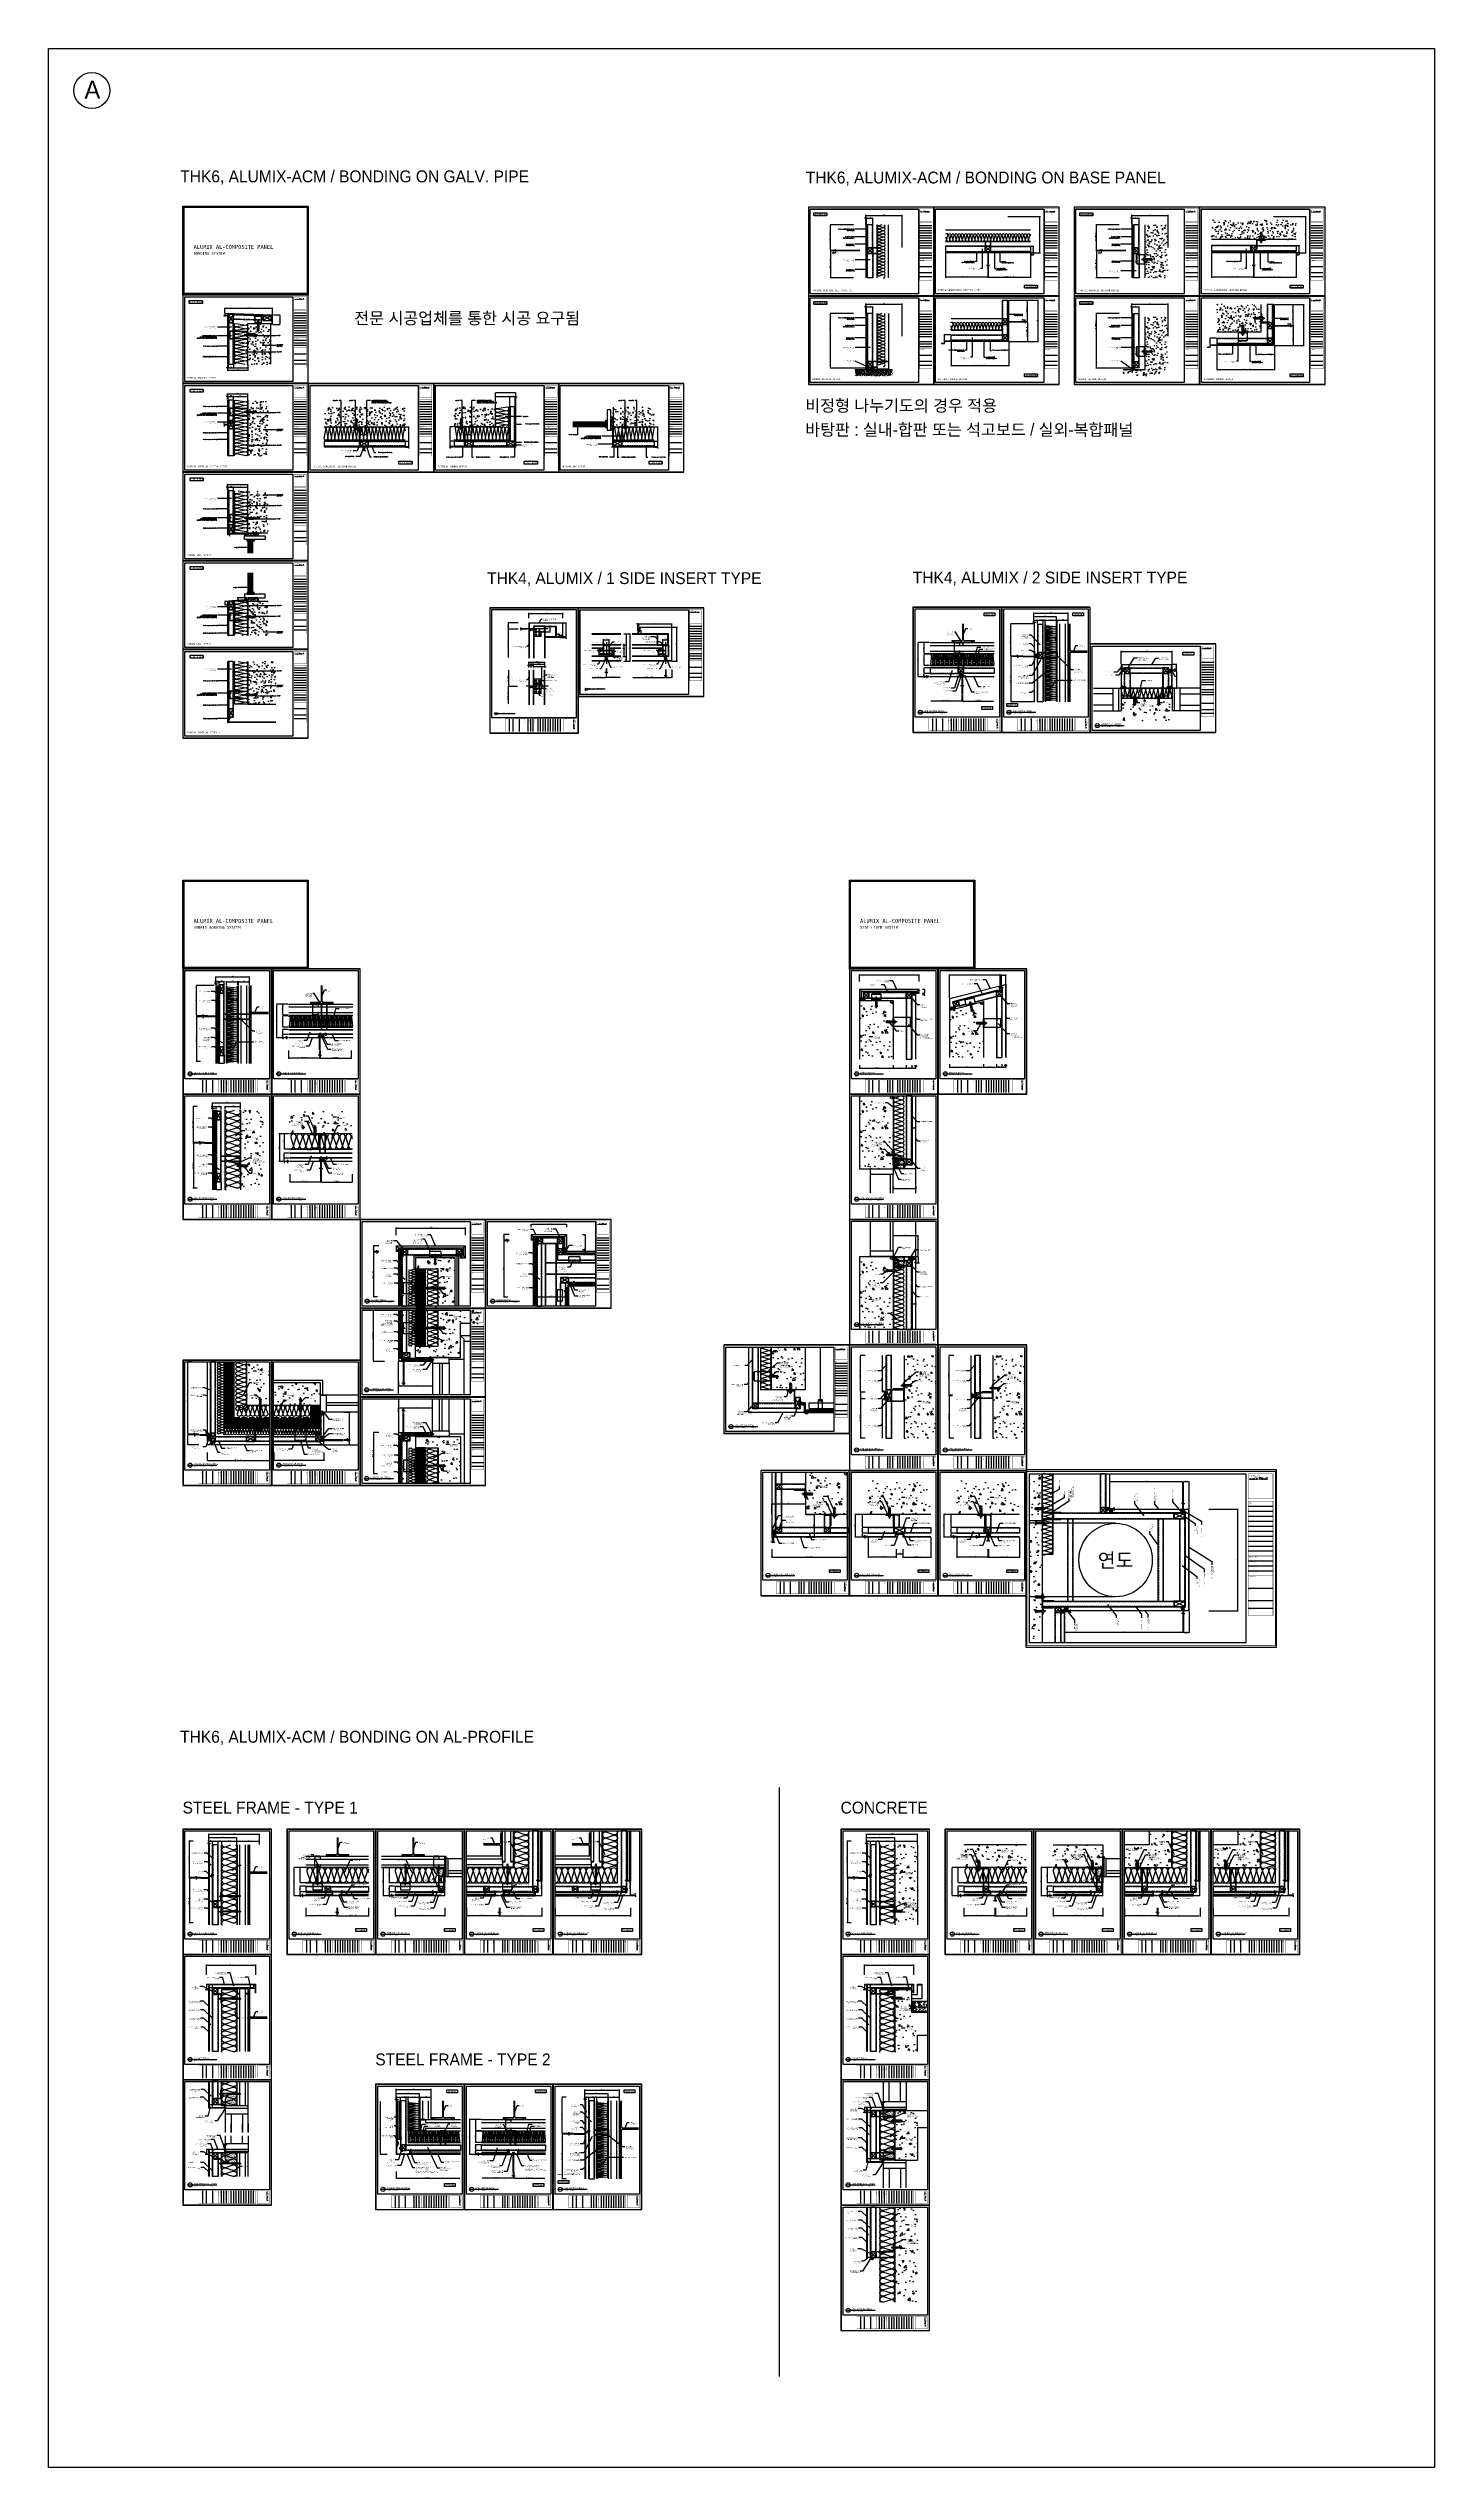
# Model space of a CAD drawing. Header units: millimetres. Extents: x 7297 to 60227, y -7497 to 19324.
# Drawn here: x 7297 to 19556, y -2069 to 19324 of the extents above; entities that cross this region are included whole.
import ezdxf
from ezdxf.enums import TextEntityAlignment as Align

# ---------------------------------------------------------------- set-up
doc = ezdxf.new("R2010")
doc.units = ezdxf.units.MM
doc.linetypes.add('HIDDEN', pattern=[0.375, 0.25, -0.125])
for name, color, linetype in [('NS_AL_MOLD', 7, 'Continuous'), ('NS_BRACKET_NUTS', 1, 'Continuous'), ('NS_BRICK', 14, 'Continuous'), ('NS_CAULKING', 8, 'Continuous'), ('NS_COL_CYAN', 4, 'Continuous'), ('NS_COL_D-GREY', 8, 'Continuous'), ('NS_COL_GREEN', 3, 'Continuous'), ('NS_COL_L-GREY', 8, 'Continuous'), ('NS_COL_MAGENTA', 6, 'Continuous'), ('NS_COL_RED', 1, 'Continuous'), ('NS_COL_WHITE', 7, 'Continuous'), ('NS_COL_YELLOW', 2, 'Continuous'), ('NS_CON', 8, 'Continuous'), ('NS_CON_LINE', 2, 'Continuous'), ('NS_DIM', 1, 'Continuous'), ('NS_FORM', 7, 'Continuous'), ('NS_FRAME', 253, 'Continuous'), ('NS_GASKET_3M', 150, 'Continuous'), ('NS_INSUL', 8, 'Continuous'), ('NS_PIPE_FRAME', 2, 'Continuous'), ('NS_RIVET_SCREW', 1, 'Continuous'), ('NS_TEXT', 2, 'Continuous'), ('NS_TEXT_TITLE', 141, 'Continuous'), ('NS_WATERPROOF', 150, 'Continuous'), ('NS_WELD', 1, 'Continuous')]:
    doc.layers.add(name, color=color, linetype=linetype)
doc.layers.add('NS_AL_PANEL', color=32, linetype='Continuous', lineweight=9)
doc.styles.add('Arial', font='arial.ttf')
doc.styles.add('Expo M', font='Expo M.ttf')
doc.styles.add('HGTXT', font='romans.shx', dxfattribs={"bigfont": 'whgtxt.shx'})
doc.styles.add('HY울릉도L', font='')
doc.styles.add('HY울릉도M', font='')
doc.styles.add('M15-1', font='')
doc.styles.add('style1', font='simplex.shx')
doc.styles.add('TITLE BLOCK-V(r1.1)$0$Address', font='arial.ttf')
doc.styles.add('XR_PLAN$0$맑은 고딕', font='malgun.ttf')
doc.styles.add('돋움', font='')
doc.styles.add('돋움체', font='')
doc.styles.get('HY울릉도L').set_extended_font_data('Dotum')
doc.styles.get('HY울릉도M').set_extended_font_data('HY울릉도M')
doc.styles.get('M15-1').set_extended_font_data('Dotum')
doc.styles.get('돋움').set_extended_font_data('Dotum')
doc.styles.get('돋움체').set_extended_font_data('DotumChe')
doc.dimstyles.new('DS2', dxfattribs={"dimscale": 2, "dimtxt": 1.8, "dimasz": 1.5, "dimexe": 1, "dimexo": 1, "dimgap": 0.5, "dimtad": 1, "dimtoh": 1, "dimdec": 1, "dimzin": 1, "dimdsep": 46, "dimtxsty": 'Expo M', "dimcen": 2, "dimadec": 1, "dimazin": 0, "dimtfac": 1, "dimtdec": 4, "dimtix": 1, "dimtmove": 1, "dimatfit": 3, "dimfxl": 1, "dimtolj": 1, "dimtzin": 1, "dimarcsym": 0})
doc.dimstyles.new('K-D60', dxfattribs={"dimscale": 60, "dimtxt": 3.2, "dimasz": 1.5, "dimexe": 1, "dimexo": 3, "dimgap": 1, "dimtad": 1, "dimdec": 0, "dimzin": 12, "dimdsep": 46, "dimtxsty": '돋움체', "dimblk": 'DOT', "dimcen": 0, "dimdle": 1.5, "dimclrd": 150, "dimclre": 150, "dimclrt": 2, "dimadec": 4, "dimazin": 3, "dimtm": 1e-09, "dimtfac": 1, "dimtdec": 0, "dimtix": 1, "dimtmove": 2, "dimatfit": 0, "dimldrblk": 'DOT', "dimfxl": 1, "dimtolj": 1, "dimtzin": 1, "dimarcsym": 0})
doc.dimstyles.new('N-SPACE', dxfattribs={"dimscale": 4, "dimtxt": 1.8, "dimasz": 1.5, "dimexe": 1, "dimexo": 1, "dimgap": 1, "dimtad": 1, "dimtoh": 1, "dimdec": 1, "dimzin": 1, "dimdsep": 46, "dimtxsty": 'Expo M', "dimcen": 2, "dimclrd": 1, "dimclre": 1, "dimclrt": 2, "dimadec": 1, "dimazin": 0, "dimtfac": 1, "dimtdec": 1, "dimtix": 1, "dimtmove": 1, "dimatfit": 3, "dimfxl": 1, "dimtolj": 1, "dimtzin": 1, "dimarcsym": 0})
pattern_1 = [(0, (-7072.4301, -2109.3813), (0, 0.9525), []), (60, (-7072.4301, -2109.3813), (-0.824889197, 0.47625), []), (120, (-7072.4301, -2109.3813), (-0.824889197, -0.47625), [])]
pattern_2 = [(225, (-3538512.0568, -3923753.9145), (1.3258252147, -1.3258252147), []), (315, (-3538512.0568, -3923753.9145), (1.3258252147, 1.3258252147), [])]
pattern_3 = [(135, (-3930668.807, 3565808.9361), (-1.3258252147, -1.3258252147), []), (225, (-3930668.807, 3565808.9361), (1.3258252147, -1.3258252147), [])]
pattern_4 = [(135, (-3930668.807, 3565642.4076), (-1.3258252147, -1.3258252147), []), (225, (-3930668.807, 3565642.4076), (1.3258252147, -1.3258252147), [])]
pattern_5 = [(45, (-23018.284, -12766.768), (-4.4901281, 4.4901281), [])]
pattern_6 = [(45, (15171.52446, 486.92851), (-0.0883883476, 0.0883883476), [])]
pattern_7 = [(45, (16607.50746, 486.92851), (-0.0883883476, 0.0883883476), [])]
pattern_8 = [(45, (9352.94135, 486.92851), (-0.0883883476, 0.0883883476), [])]
pattern_9 = [(45, (10788.92434, 486.92851), (-0.0883883476, 0.0883883476), [])]
pattern_10 = [(315, (-48116.2908, -63333.405), (1.122532015, 1.122532015), []), (45, (-48116.2908, -63333.405), (-1.122532015, 1.122532015), [])]
pattern_11 = [(45, (-769267.3874, -88290.5946), (-0.6735192091, 0.6735192091), []), (135, (-769267.3874, -88290.5946), (-0.6735192091, -0.6735192091), [])]
pattern_12 = [(45, (10912.46614, -1798.6772), (-0.0883883476, 0.0883883476), [])]
pattern_13 = [(315, (7876.34679, 1296.0763), (0.0883883476, 0.0883883476), [])]
pattern_14 = [(45, (-556973.6002, -216637.6347), (-0.6735192091, 0.6735192091), []), (135, (-556973.6002, -216637.6347), (-0.6735192091, -0.6735192091), [])]
pattern_15 = [(45, (-549004.8037, 34338.6806), (-0.6735192091, 0.6735192091), []), (135, (-549004.8037, 34338.6806), (-0.6735192091, -0.6735192091), [])]
pattern_16 = [(315, (-208127.1552, 579209.78005), (0.6735192091, 0.6735192091), []), (45, (-208127.1552, 579209.78005), (-0.6735192091, 0.6735192091), [])]

# ---------------------------------------------------------------- blocks, each defined once
blk = doc.blocks.new('AL-TEMPLATE')
at = {"color": 8}
for p, q in [((2716.8, 1393), (2800, 1393)), ((2716.8, 1376.3), (2800, 1376.3)), ((2716.8, 1359.7), (2800, 1359.7)), ((2716.8, 1343), (2800, 1343)), ((2716.8, 1326.4), (2800, 1326.4)), ((2716.8, 1309.8), (2800, 1309.8)), ((2716.8, 1293.1), (2800, 1293.1)), ((2716.8, 1276.5), (2800, 1276.5)), ((2716.8, 1259.8), (2800, 1259.8)), ((2716.8, 1243.2), (2800, 1243.2)), ((2716.8, 1209.9), (2800, 1209.9)), ((2716.8, 1193.3), (2800, 1193.3)), ((2716.8, 1176.6), (2800, 1176.6)), ((2716.8, 1118.4), (2800, 1118.4)), ((2716.8, 1076.8), (2800, 1076.8)), ((2716.8, 1051.8), (2800, 1051.8))]:
    blk.add_line(p, q, dxfattribs=at)
at = {"color": 7, "ltscale": 2}
blk.add_lwpolyline([(1972.3, 1515.2), (1972.3, 921.2), (2812.3, 921.2), (2812.3, 1515.2)], close=True, dxfattribs=at)
at = {"color": 8}
for points, const_width in [([(1976.3, 1509.4), (2808.3, 1509.4), (2808.3, 927), (1976.3, 927)], 2.5), ([(2716.8, 1501.3), (2800, 1501.3), (2800, 1418.1), (2716.8, 1418.1)], 1.66), ([(2716.8, 1409.8), (2800, 1409.8), (2800, 1026.9), (2716.8, 1026.9)], 1.66)]:
    blk.add_lwpolyline(points, close=True, dxfattribs=dict(at, const_width=const_width))
at = {"color": 9}
blk.add_lwpolyline([(1984.1, 1501.3), (2709.1, 1501.3), (2709.1, 935.2), (1984.1, 935.2)], close=True, dxfattribs=at)
at = {"color": 8, "const_width": 1.66}
for points in [[(2716.8, 1226.6), (2800, 1226.6)], [(2716.8, 1160), (2800, 1160)]]:
    blk.add_lwpolyline(points, dxfattribs=at)
at = {"insert": (2720.9, 1489.2), "char_height": 2.349, "attachment_point": 1, "style": 'HGTXT'}
blk.add_mtext('서울시 강남구 논현로 161길11 엔빌딩 4F\\PTEL 02 575-2077  FAX 02 575-2071', dxfattribs=at)
at = {"color": 146, "true_color": 0x105689, "insert": (2721.1, 1496.9), "char_height": 3.67, "attachment_point": 1, "style": 'HGTXT'}
blk.add_mtext('{\\fExpo M|b0|i0|c129|p18;엔스페이스 (주)}', dxfattribs=at)
at = {"color": 8, "width": 438.968, "attachment_point": 1}
for s, insert, char_height in [('NOTE', (2720.8, 1404.7), 2.56), ('DESIGNED BYNOTE', (2719, 1224.4), 2.556), ('CHECKED BYNOTE', (2719.6, 1192.2), 2.556), ('DRAWN BYNOTE', (2719.6, 1209), 2.556), ('APPROVED BYNOTE', (2720.1, 1175), 2.556), ('DRAWING TITLE', (2720.1, 1158.4), 2.556), ('SCALE', (2720.1, 1116.8), 2.56), ('{\\fﾱﾼﾸﾲ|b0|i0|c129|p49;DATE}', (2720.1, 1075.2), 2.556), ('SHEET NO.', (2720.1, 1050.2), 2.56)]:
    blk.add_mtext(s, dxfattribs=dict(at, insert=insert, char_height=char_height))
blk = doc.blocks.new('al-anchor')
for p, q in [((440, 828), (443, 810)), ((440, 828), (448, 828)), ((440, 750), (440, 756)), ((441, 828), (444, 810)), ((449, 826), (441, 826)), ((441, 764), (441, 759)), ((459, 764), (441, 764)), ((449, 821), (442, 821)), ((443, 819), (445, 810)), ((443, 776), (443, 810)), ((443, 774), (443, 764)), ((449, 820), (444, 820)), ((450, 816), (444, 816)), ((450, 815), (444, 815)), ((445, 756), (445, 810)), ((445, 810), (455, 810)), ((445, 744), (445, 756)), ((455, 749), (445, 749)), ((455, 748), (445, 748)), ((455, 748), (445, 748)), ((455, 747), (445, 747)), ((455, 747), (445, 747)), ((455, 746), (445, 746)), ((455, 746), (445, 746)), ((455, 745), (445, 745)), ((455, 745), (445, 745)), ((455, 744), (445, 744)), ((445, 744), (446, 744)), ((454, 744), (446, 744)), ((448, 828), (450, 810)), ((450, 842), (450, 731)), ((452, 828), (450, 810)), ((451, 821), (458, 821)), ((451, 820), (456, 820)), ((451, 816), (456, 816)), ((451, 815), (456, 815)), ((460, 828), (452, 828)), ((452, 826), (459, 826)), ((454, 744), (455, 744)), ((457, 819), (455, 810)), ((455, 756), (455, 810)), ((455, 756), (455, 744)), ((459, 828), (456, 810)), ((456, 774), (456, 776)), ((457, 776), (456, 776)), ((457, 774), (456, 774)), ((460, 828), (457, 810)), ((457, 776), (457, 810)), ((457, 774), (457, 764)), ((459, 764), (459, 759)), ((460, 756), (460, 750))]:
    blk.add_line(p, q)
blk.add_lwpolyline([(436, 759), (464, 759), (464, 757), (436, 757)], close=True)
for centre, radius, start, end in [((443, 753), 3.58, 45.683, 134.317), ((443, 752), 3.58, 225.683, 314.317), ((444, 819), 0.513, 91.5299, 176.3045), ((450, 745), 11.6, 65.7903, 114.2097), ((450, 760), 11.6, 245.7903, 294.2097), ((457, 753), 3.58, 45.683, 134.317), ((457, 752), 3.58, 225.683, 314.317), ((456, 819), 0.513, 3.6955, 88.4701)]:
    blk.add_arc(centre, radius, start, end)
blk = doc.blocks.new('*D966')
at = {"layer": 'NS_DIM', "color": 1, "lineweight": -2, "transparency": 16777216}
for p, q in [((8876, 16246), (8870, 16246)), ((8882, 16218), (8882, 16250)), ((8882, 16246), (8888, 16246)), ((8888, 16218), (8888, 16250)), ((8894, 16246), (8900, 16246))]:
    blk.add_line(p, q, dxfattribs=at)
at = {"layer": 'NS_DIM', "color": 1, "transparency": 16777216}
for points in [[(8876, 16247), (8876, 16245), (8882, 16246)], [(8894, 16247), (8894, 16245), (8888, 16246)]]:
    blk.add_solid(points, dxfattribs=at)
at = {"layer": 'NS_DIM', "color": 2, "transparency": 16777216, "insert": (8885, 16254), "char_height": 7.2, "attachment_point": 5, "style": 'Expo M'}
blk.add_mtext('\\A1;6.0', dxfattribs=at)
blk = doc.blocks.new('*D965')
at = {"layer": 'NS_DIM', "color": 1, "lineweight": -2, "transparency": 16777216}
for p, q in [((8888, 16218), (8888, 16250)), ((8894, 16246), (8929, 16246)), ((8935, 16218), (8935, 16250))]:
    blk.add_line(p, q, dxfattribs=at)
at = {"layer": 'NS_DIM', "color": 1, "transparency": 16777216}
for points in [[(8894, 16247), (8894, 16245), (8888, 16246)], [(8929, 16247), (8929, 16245), (8935, 16246)]]:
    blk.add_solid(points, dxfattribs=at)
at = {"layer": 'NS_DIM', "color": 2, "transparency": 16777216, "insert": (8911, 16254), "char_height": 7.2, "attachment_point": 5, "style": 'Expo M'}
blk.add_mtext('\\A1;46.6', dxfattribs=at)
blk = doc.blocks.new('*D964')
at = {"layer": 'NS_DIM', "color": 1, "lineweight": -2, "transparency": 16777216}
for p, q in [((8935, 16218), (8935, 16250)), ((8941, 16246), (9056, 16246)), ((9062, 16217), (9062, 16250))]:
    blk.add_line(p, q, dxfattribs=at)
at = {"layer": 'NS_DIM', "color": 1, "transparency": 16777216}
for points in [[(8941, 16247), (8941, 16245), (8935, 16246)], [(9056, 16247), (9056, 16245), (9062, 16246)]]:
    blk.add_solid(points, dxfattribs=at)
at = {"layer": 'NS_DIM', "color": 2, "transparency": 16777216, "insert": (8998, 16254), "char_height": 7.2, "attachment_point": 5, "style": 'Expo M'}
blk.add_mtext('\\A1;127.4', dxfattribs=at)
blk = doc.blocks.new('*D963')
at = {"layer": 'NS_DIM', "color": 1, "lineweight": -2, "transparency": 16777216}
for p, q in [((8882, 16218), (8882, 16272)), ((8888, 16268), (9056, 16268)), ((9062, 16218), (9062, 16272))]:
    blk.add_line(p, q, dxfattribs=at)
at = {"layer": 'NS_DIM', "color": 1, "transparency": 16777216}
for points in [[(8888, 16269), (8888, 16267), (8882, 16268)], [(9056, 16269), (9056, 16267), (9062, 16268)]]:
    blk.add_solid(points, dxfattribs=at)
at = {"layer": 'NS_DIM', "color": 2, "transparency": 16777216, "insert": (8972, 16275), "char_height": 7.2, "attachment_point": 5, "style": 'Expo M'}
blk.add_mtext('\\A1;180.0', dxfattribs=at)
blk = doc.blocks.new('A$C483961A2')
for p, q in [((0, 36), (0, 37)), ((0, 37), (8, 37)), ((0, 36), (8, 36)), ((0, 2), (0, 2)), ((0, 0), (0, 1)), ((0, 1), (15, 1)), ((8, 37), (16, 37)), ((15, 34), (8, 36)), ((12, 2), (12, 1)), ((15, 34), (16, 34)), ((15, 3), (15, 6)), ((15, 6), (16, 6)), ((17, 3), (15, 3)), ((15, 1), (17, 1)), ((16, 37), (17, 37)), ((16, 4), (16, 6)), ((16, 4), (17, 4)), ((17, 37), (18, 37)), ((17, 1), (17, 3)), ((18, 37), (18, 0)), ((18, 0), (0, 0))]:
    blk.add_line(p, q)
for points in [[(16, 14), (16, 12), (8, 2), (0, 2)], [(16, 14), (16, 12), (7, 2), (0, 2)], [(9, 31), (16, 14)], [(9, 31), (16, 14), (16, 4)], [(16, 34), (16, 36), (17, 36), (17, 4)], [(16, 12), (16, 4)]]:
    blk.add_lwpolyline(points)
for points in [[(16, 36), (16, 34, -0.414214), (15, 33), (10, 33)], [(16, 36), (16, 33, -0.414214), (15, 33), (10, 33)]]:
    blk.add_lwpolyline(points, format="xyb")
for radius in [1.2, 1]:
    blk.add_arc((10, 32), radius, 90, 213.4573)
blk = doc.blocks.new('*D962')
at = {"layer": 'NS_DIM', "color": 1, "lineweight": -2, "transparency": 16777216}
for p, q in [((8878, 15999), (8849, 15999)), ((8878, 15993), (8849, 15993)), ((8853, 16005), (8853, 16011)), ((8853, 15999), (8853, 15993)), ((8853, 15987), (8853, 15981))]:
    blk.add_line(p, q, dxfattribs=at)
at = {"layer": 'NS_DIM', "color": 1, "transparency": 16777216}
for points in [[(8852, 16005), (8854, 16005), (8853, 15999)], [(8852, 15987), (8854, 15987), (8853, 15993)]]:
    blk.add_solid(points, dxfattribs=at)
at = {"layer": 'NS_DIM', "color": 2, "transparency": 16777216, "insert": (8846, 15996), "char_height": 7.2, "attachment_point": 5, "rotation": 90, "style": 'Expo M'}
blk.add_mtext('\\A1;6.0', dxfattribs=at)
blk = doc.blocks.new('*D961')
at = {"layer": 'NS_DIM', "color": 1, "lineweight": -2, "transparency": 16777216}
for p, q in [((8876, 15444), (8870, 15444)), ((8882, 15416), (8882, 15448)), ((8882, 15444), (8888, 15444)), ((8888, 15416), (8888, 15448)), ((8894, 15444), (8900, 15444))]:
    blk.add_line(p, q, dxfattribs=at)
at = {"layer": 'NS_DIM', "color": 1, "transparency": 16777216}
for points in [[(8876, 15445), (8876, 15443), (8882, 15444)], [(8894, 15445), (8894, 15443), (8888, 15444)]]:
    blk.add_solid(points, dxfattribs=at)
at = {"layer": 'NS_DIM', "color": 2, "transparency": 16777216, "insert": (8885, 15452), "char_height": 7.2, "attachment_point": 5, "style": 'Expo M'}
blk.add_mtext('\\A1;6.0', dxfattribs=at)
blk = doc.blocks.new('*D960')
at = {"layer": 'NS_DIM', "color": 1, "lineweight": -2, "transparency": 16777216}
for p, q in [((8888, 15416), (8888, 15448)), ((8894, 15444), (8929, 15444)), ((8935, 15416), (8935, 15448))]:
    blk.add_line(p, q, dxfattribs=at)
at = {"layer": 'NS_DIM', "color": 1, "transparency": 16777216}
for points in [[(8894, 15445), (8894, 15443), (8888, 15444)], [(8929, 15445), (8929, 15443), (8935, 15444)]]:
    blk.add_solid(points, dxfattribs=at)
at = {"layer": 'NS_DIM', "color": 2, "transparency": 16777216, "insert": (8911, 15452), "char_height": 7.2, "attachment_point": 5, "style": 'Expo M'}
blk.add_mtext('\\A1;46.6', dxfattribs=at)
blk = doc.blocks.new('*D959')
at = {"layer": 'NS_DIM', "color": 1, "lineweight": -2, "transparency": 16777216}
for p, q in [((8935, 15416), (8935, 15448)), ((8941, 15444), (9056, 15444)), ((9062, 15415), (9062, 15448))]:
    blk.add_line(p, q, dxfattribs=at)
at = {"layer": 'NS_DIM', "color": 1, "transparency": 16777216}
for points in [[(8941, 15445), (8941, 15443), (8935, 15444)], [(9056, 15445), (9056, 15443), (9062, 15444)]]:
    blk.add_solid(points, dxfattribs=at)
at = {"layer": 'NS_DIM', "color": 2, "transparency": 16777216, "insert": (8998, 15452), "char_height": 7.2, "attachment_point": 5, "style": 'Expo M'}
blk.add_mtext('\\A1;127.4', dxfattribs=at)
blk = doc.blocks.new('*D958')
at = {"layer": 'NS_DIM', "color": 1, "lineweight": -2, "transparency": 16777216}
for p, q in [((8882, 15416), (8882, 15470)), ((8888, 15466), (9056, 15466)), ((9062, 15416), (9062, 15470))]:
    blk.add_line(p, q, dxfattribs=at)
at = {"layer": 'NS_DIM', "color": 1, "transparency": 16777216}
for points in [[(8888, 15467), (8888, 15465), (8882, 15466)], [(9056, 15467), (9056, 15465), (9062, 15466)]]:
    blk.add_solid(points, dxfattribs=at)
at = {"layer": 'NS_DIM', "color": 2, "transparency": 16777216, "insert": (8972, 15473), "char_height": 7.2, "attachment_point": 5, "style": 'Expo M'}
blk.add_mtext('\\A1;180.0', dxfattribs=at)
blk = doc.blocks.new('*D957')
at = {"layer": 'NS_DIM', "color": 1, "lineweight": -2, "transparency": 16777216}
for p, q in [((8851, 16958), (8845, 16958)), ((8857, 16978), (8857, 16954)), ((8882, 16958), (8857, 16958)), ((8882, 16968), (8882, 16954)), ((8888, 16958), (8894, 16958))]:
    blk.add_line(p, q, dxfattribs=at)
at = {"layer": 'NS_DIM', "color": 1, "transparency": 16777216}
for points in [[(8851, 16959), (8851, 16957), (8857, 16958)], [(8888, 16959), (8888, 16957), (8882, 16958)]]:
    blk.add_solid(points, dxfattribs=at)
at = {"layer": 'NS_DIM', "color": 2, "transparency": 16777216, "insert": (8869, 16966), "char_height": 7.2, "attachment_point": 5, "style": 'Expo M'}
blk.add_mtext('\\A1;25.0', dxfattribs=at)
blk = doc.blocks.new('*D956')
at = {"layer": 'NS_DIM', "color": 1, "lineweight": -2, "transparency": 16777216}
for p, q in [((8857, 16986), (8857, 17030)), ((8863, 17026), (9272, 17026)), ((9278, 16971), (9278, 17030))]:
    blk.add_line(p, q, dxfattribs=at)
at = {"layer": 'NS_DIM', "color": 1, "transparency": 16777216}
for points in [[(8863, 17027), (8863, 17025), (8857, 17026)], [(9272, 17027), (9272, 17025), (9278, 17026)]]:
    blk.add_solid(points, dxfattribs=at)
at = {"layer": 'NS_DIM', "color": 2, "transparency": 16777216, "insert": (9068, 17034), "char_height": 7.2, "attachment_point": 5, "style": 'Expo M'}
blk.add_mtext('\\A1;421.5', dxfattribs=at)
blk = doc.blocks.new('*D955')
at = {"layer": 'NS_DIM', "color": 1, "lineweight": -2, "transparency": 16777216}
for p, q in [((9288, 16967), (9347, 16967)), ((9343, 16961), (9343, 16889)), ((9282, 16883), (9347, 16883))]:
    blk.add_line(p, q, dxfattribs=at)
at = {"layer": 'NS_DIM', "color": 1, "transparency": 16777216}
for points in [[(9342, 16961), (9344, 16961), (9343, 16967)], [(9342, 16889), (9344, 16889), (9343, 16883)]]:
    blk.add_solid(points, dxfattribs=at)
at = {"layer": 'NS_DIM', "color": 2, "transparency": 16777216, "insert": (9335, 16925), "char_height": 7.2, "attachment_point": 5, "rotation": 90, "style": 'Expo M'}
blk.add_mtext('\\A1;83.9', dxfattribs=at)
blk = doc.blocks.new('*D954')
at = {"layer": 'NS_DIM', "color": 1, "lineweight": -2, "transparency": 16777216}
for p, q in [((8876, 16498), (8870, 16498)), ((8882, 16526), (8882, 16494)), ((8882, 16498), (8888, 16498)), ((8888, 16526), (8888, 16494)), ((8894, 16498), (8900, 16498))]:
    blk.add_line(p, q, dxfattribs=at)
at = {"layer": 'NS_DIM', "color": 1, "transparency": 16777216}
for points in [[(8876, 16499), (8876, 16497), (8882, 16498)], [(8894, 16499), (8894, 16497), (8888, 16498)]]:
    blk.add_solid(points, dxfattribs=at)
at = {"layer": 'NS_DIM', "color": 2, "transparency": 16777216, "insert": (8885, 16506), "char_height": 7.2, "attachment_point": 5, "style": 'Expo M'}
blk.add_mtext('\\A1;6.0', dxfattribs=at)
blk = doc.blocks.new('*D953')
at = {"layer": 'NS_DIM', "color": 1, "lineweight": -2, "transparency": 16777216}
for p, q in [((8888, 16526), (8888, 16494)), ((8894, 16498), (8929, 16498)), ((8935, 16526), (8935, 16494))]:
    blk.add_line(p, q, dxfattribs=at)
at = {"layer": 'NS_DIM', "color": 1, "transparency": 16777216}
for points in [[(8894, 16499), (8894, 16497), (8888, 16498)], [(8929, 16499), (8929, 16497), (8935, 16498)]]:
    blk.add_solid(points, dxfattribs=at)
at = {"layer": 'NS_DIM', "color": 2, "transparency": 16777216, "insert": (8911, 16505), "char_height": 7.2, "attachment_point": 5, "style": 'Expo M'}
blk.add_mtext('\\A1;46.6', dxfattribs=at)
blk = doc.blocks.new('*D952')
at = {"layer": 'NS_DIM', "color": 1, "lineweight": -2, "transparency": 16777216}
for p, q in [((8935, 16526), (8935, 16494)), ((8941, 16498), (9056, 16498)), ((9062, 16527), (9062, 16494))]:
    blk.add_line(p, q, dxfattribs=at)
at = {"layer": 'NS_DIM', "color": 1, "transparency": 16777216}
for points in [[(8941, 16499), (8941, 16497), (8935, 16498)], [(9056, 16499), (9056, 16497), (9062, 16498)]]:
    blk.add_solid(points, dxfattribs=at)
at = {"layer": 'NS_DIM', "color": 2, "transparency": 16777216, "insert": (8998, 16505), "char_height": 7.2, "attachment_point": 5, "style": 'Expo M'}
blk.add_mtext('\\A1;127.4', dxfattribs=at)
blk = doc.blocks.new('*D951')
at = {"layer": 'NS_DIM', "color": 1, "lineweight": -2, "transparency": 16777216}
for p, q in [((8882, 16526), (8882, 16473)), ((8888, 16477), (9056, 16477)), ((9062, 16526), (9062, 16473))]:
    blk.add_line(p, q, dxfattribs=at)
at = {"layer": 'NS_DIM', "color": 1, "transparency": 16777216}
for points in [[(8888, 16478), (8888, 16476), (8882, 16477)], [(9056, 16478), (9056, 16476), (9062, 16477)]]:
    blk.add_solid(points, dxfattribs=at)
at = {"layer": 'NS_DIM', "color": 2, "transparency": 16777216, "insert": (8972, 16484), "char_height": 7.2, "attachment_point": 5, "style": 'Expo M'}
blk.add_mtext('\\A1;180.0', dxfattribs=at)
blk = doc.blocks.new('*D950')
at = {"layer": 'NS_DIM', "color": 1, "lineweight": -2, "transparency": 16777216}
for p, q in [((10081, 15768), (10075, 15768)), ((10087, 15793), (10087, 15764)), ((10087, 15768), (10093, 15768)), ((10093, 15793), (10093, 15764)), ((10099, 15768), (10105, 15768))]:
    blk.add_line(p, q, dxfattribs=at)
at = {"layer": 'NS_DIM', "color": 1, "transparency": 16777216}
for points in [[(10081, 15769), (10081, 15767), (10087, 15768)], [(10099, 15769), (10099, 15767), (10093, 15768)]]:
    blk.add_solid(points, dxfattribs=at)
at = {"layer": 'NS_DIM', "color": 2, "transparency": 16777216, "insert": (10090, 15776), "char_height": 7.2, "attachment_point": 5, "style": 'Expo M'}
blk.add_mtext('\\A1;6.0', dxfattribs=at)
blk = doc.blocks.new('*D949')
at = {"layer": 'NS_DIM', "color": 1, "lineweight": -2, "transparency": 16777216}
for p, q in [((10456, 15803), (10489, 15803)), ((10456, 15797), (10489, 15797)), ((10485, 15809), (10485, 15815)), ((10485, 15797), (10485, 15803)), ((10485, 15791), (10485, 15785))]:
    blk.add_line(p, q, dxfattribs=at)
at = {"layer": 'NS_DIM', "color": 1, "transparency": 16777216}
for points in [[(10484, 15809), (10486, 15809), (10485, 15803)], [(10484, 15791), (10486, 15791), (10485, 15797)]]:
    blk.add_solid(points, dxfattribs=at)
at = {"layer": 'NS_DIM', "color": 2, "transparency": 16777216, "insert": (10477, 15800), "char_height": 7.2, "attachment_point": 5, "rotation": 90, "style": 'Expo M'}
blk.add_mtext('\\A1;6.0', dxfattribs=at)
blk = doc.blocks.new('*D948')
at = {"layer": 'NS_DIM', "color": 1, "lineweight": -2, "transparency": 16777216}
for p, q in [((10456, 15849), (10489, 15849)), ((10485, 15809), (10485, 15843)), ((10456, 15803), (10489, 15803))]:
    blk.add_line(p, q, dxfattribs=at)
at = {"layer": 'NS_DIM', "color": 1, "transparency": 16777216}
for points in [[(10484, 15843), (10486, 15843), (10485, 15849)], [(10484, 15809), (10486, 15809), (10485, 15803)]]:
    blk.add_solid(points, dxfattribs=at)
at = {"layer": 'NS_DIM', "color": 2, "transparency": 16777216, "insert": (10477, 15826), "char_height": 7.2, "attachment_point": 5, "rotation": 90, "style": 'Expo M'}
blk.add_mtext('\\A1;46.6', dxfattribs=at)
blk = doc.blocks.new('*D947')
at = {"layer": 'NS_DIM', "color": 1, "lineweight": -2, "transparency": 16777216}
for p, q in [((10456, 15977), (10489, 15977)), ((10456, 15849), (10489, 15849)), ((10485, 15855), (10485, 15971))]:
    blk.add_line(p, q, dxfattribs=at)
at = {"layer": 'NS_DIM', "color": 1, "transparency": 16777216}
for points in [[(10484, 15971), (10486, 15971), (10485, 15977)], [(10484, 15855), (10486, 15855), (10485, 15849)]]:
    blk.add_solid(points, dxfattribs=at)
at = {"layer": 'NS_DIM', "color": 2, "transparency": 16777216, "insert": (10477, 15913), "char_height": 7.2, "attachment_point": 5, "rotation": 90, "style": 'Expo M'}
blk.add_mtext('\\A1;127.4', dxfattribs=at)
blk = doc.blocks.new('*D946')
at = {"layer": 'NS_DIM', "color": 1, "lineweight": -2, "transparency": 16777216}
for p, q in [((10880, 15803), (10847, 15803)), ((10880, 15797), (10847, 15797)), ((10851, 15809), (10851, 15815)), ((10851, 15797), (10851, 15803)), ((10851, 15791), (10851, 15785))]:
    blk.add_line(p, q, dxfattribs=at)
at = {"layer": 'NS_DIM', "color": 1, "transparency": 16777216}
for points in [[(10850, 15809), (10852, 15809), (10851, 15803)], [(10850, 15791), (10852, 15791), (10851, 15797)]]:
    blk.add_solid(points, dxfattribs=at)
at = {"layer": 'NS_DIM', "color": 2, "transparency": 16777216, "insert": (10843, 15800), "char_height": 7.2, "attachment_point": 5, "rotation": 90, "style": 'Expo M'}
blk.add_mtext('\\A1;6.0', dxfattribs=at)
blk = doc.blocks.new('*D945')
at = {"layer": 'NS_DIM', "color": 1, "lineweight": -2, "transparency": 16777216}
for p, q in [((10880, 15849), (10847, 15849)), ((10851, 15809), (10851, 15843)), ((10880, 15803), (10847, 15803))]:
    blk.add_line(p, q, dxfattribs=at)
at = {"layer": 'NS_DIM', "color": 1, "transparency": 16777216}
for points in [[(10850, 15843), (10852, 15843), (10851, 15849)], [(10850, 15809), (10852, 15809), (10851, 15803)]]:
    blk.add_solid(points, dxfattribs=at)
at = {"layer": 'NS_DIM', "color": 2, "transparency": 16777216, "insert": (10843, 15826), "char_height": 7.2, "attachment_point": 5, "rotation": 90, "style": 'Expo M'}
blk.add_mtext('\\A1;46.6', dxfattribs=at)
blk = doc.blocks.new('*D944')
at = {"layer": 'NS_DIM', "color": 1, "lineweight": -2, "transparency": 16777216}
for p, q in [((10880, 15977), (10847, 15977)), ((10880, 15849), (10847, 15849)), ((10851, 15855), (10851, 15971))]:
    blk.add_line(p, q, dxfattribs=at)
at = {"layer": 'NS_DIM', "color": 1, "transparency": 16777216}
for points in [[(10850, 15971), (10852, 15971), (10851, 15977)], [(10850, 15855), (10852, 15855), (10851, 15849)]]:
    blk.add_solid(points, dxfattribs=at)
at = {"layer": 'NS_DIM', "color": 2, "transparency": 16777216, "insert": (10843, 15913), "char_height": 7.2, "attachment_point": 5, "rotation": 90, "style": 'Expo M'}
blk.add_mtext('\\A1;127.4', dxfattribs=at)
blk = doc.blocks.new('*D943')
at = {"layer": 'NS_DIM', "color": 1, "lineweight": -2, "transparency": 16777216}
for p, q in [((12658, 15803), (12691, 15803)), ((12658, 15797), (12691, 15797)), ((12687, 15809), (12687, 15815)), ((12687, 15797), (12687, 15803)), ((12687, 15791), (12687, 15785))]:
    blk.add_line(p, q, dxfattribs=at)
at = {"layer": 'NS_DIM', "color": 1, "transparency": 16777216}
for points in [[(12686, 15809), (12688, 15809), (12687, 15803)], [(12686, 15791), (12688, 15791), (12687, 15797)]]:
    blk.add_solid(points, dxfattribs=at)
at = {"layer": 'NS_DIM', "color": 2, "transparency": 16777216, "insert": (12679, 15800), "char_height": 7.2, "attachment_point": 5, "rotation": 90, "style": 'Expo M'}
blk.add_mtext('\\A1;6.0', dxfattribs=at)
blk = doc.blocks.new('*D942')
at = {"layer": 'NS_DIM', "color": 1, "lineweight": -2, "transparency": 16777216}
for p, q in [((12658, 15849), (12691, 15849)), ((12687, 15809), (12687, 15843)), ((12658, 15803), (12691, 15803))]:
    blk.add_line(p, q, dxfattribs=at)
at = {"layer": 'NS_DIM', "color": 1, "transparency": 16777216}
for points in [[(12686, 15843), (12688, 15843), (12687, 15849)], [(12686, 15809), (12688, 15809), (12687, 15803)]]:
    blk.add_solid(points, dxfattribs=at)
at = {"layer": 'NS_DIM', "color": 2, "transparency": 16777216, "insert": (12679, 15826), "char_height": 7.2, "attachment_point": 5, "rotation": 90, "style": 'Expo M'}
blk.add_mtext('\\A1;46.6', dxfattribs=at)
blk = doc.blocks.new('*D941')
at = {"layer": 'NS_DIM', "color": 1, "lineweight": -2, "transparency": 16777216}
for p, q in [((12658, 15977), (12691, 15977)), ((12658, 15849), (12691, 15849)), ((12687, 15855), (12687, 15971))]:
    blk.add_line(p, q, dxfattribs=at)
at = {"layer": 'NS_DIM', "color": 1, "transparency": 16777216}
for points in [[(12686, 15971), (12688, 15971), (12687, 15977)], [(12686, 15855), (12688, 15855), (12687, 15849)]]:
    blk.add_solid(points, dxfattribs=at)
at = {"layer": 'NS_DIM', "color": 2, "transparency": 16777216, "insert": (12679, 15913), "char_height": 7.2, "attachment_point": 5, "rotation": 90, "style": 'Expo M'}
blk.add_mtext('\\A1;127.4', dxfattribs=at)
blk = doc.blocks.new('*D940')
at = {"layer": 'NS_DIM', "color": 1, "lineweight": -2, "transparency": 16777216}
for p, q in [((8892, 15023), (8902, 15023)), ((8895, 15027), (8902, 15027)), ((8898, 15033), (8898, 15039)), ((8898, 15027), (8898, 15023)), ((8898, 15017), (8898, 15011))]:
    blk.add_line(p, q, dxfattribs=at)
at = {"layer": 'NS_DIM', "color": 1, "transparency": 16777216}
for points in [[(8897, 15033), (8899, 15033), (8898, 15027)], [(8897, 15017), (8899, 15017), (8898, 15023)]]:
    blk.add_solid(points, dxfattribs=at)
at = {"layer": 'NS_DIM', "color": 2, "transparency": 16777216, "insert": (8890, 15025), "char_height": 7.2, "attachment_point": 5, "rotation": 90, "style": 'Expo M'}
blk.add_mtext('\\A1;4.0', dxfattribs=at)
blk = doc.blocks.new('*D939')
at = {"layer": 'NS_DIM', "color": 1, "lineweight": -2, "transparency": 16777216}
for p, q in [((11419, 16243), (11413, 16243)), ((11425, 16157), (11425, 16247)), ((11431, 16243), (11425, 16243)), ((11431, 16157), (11431, 16247)), ((11437, 16243), (11443, 16243))]:
    blk.add_line(p, q, dxfattribs=at)
at = {"layer": 'NS_DIM', "color": 1, "transparency": 16777216}
for points in [[(11419, 16244), (11419, 16242), (11425, 16243)], [(11437, 16244), (11437, 16242), (11431, 16243)]]:
    blk.add_solid(points, dxfattribs=at)
at = {"layer": 'NS_DIM', "color": 2, "transparency": 16777216, "insert": (11428, 16251), "char_height": 7.2, "attachment_point": 5, "style": 'Expo M'}
blk.add_mtext('\\A1;6.0', dxfattribs=at)
blk = doc.blocks.new('*D938')
at = {"layer": 'NS_DIM', "color": 1, "lineweight": -2, "transparency": 16777216}
for p, q in [((11378, 16157), (11378, 16247)), ((11419, 16243), (11384, 16243)), ((11425, 16157), (11425, 16247))]:
    blk.add_line(p, q, dxfattribs=at)
at = {"layer": 'NS_DIM', "color": 1, "transparency": 16777216}
for points in [[(11384, 16244), (11384, 16242), (11378, 16243)], [(11419, 16244), (11419, 16242), (11425, 16243)]]:
    blk.add_solid(points, dxfattribs=at)
at = {"layer": 'NS_DIM', "color": 2, "transparency": 16777216, "insert": (11402, 16251), "char_height": 7.2, "attachment_point": 5, "style": 'Expo M'}
blk.add_mtext('\\A1;46.6', dxfattribs=at)
blk = doc.blocks.new('*D937')
at = {"layer": 'NS_DIM', "color": 1, "lineweight": -2, "transparency": 16777216}
for p, q in [((11251, 16157), (11251, 16247)), ((11372, 16243), (11257, 16243)), ((11378, 16157), (11378, 16247))]:
    blk.add_line(p, q, dxfattribs=at)
at = {"layer": 'NS_DIM', "color": 1, "transparency": 16777216}
for points in [[(11257, 16244), (11257, 16242), (11251, 16243)], [(11372, 16244), (11372, 16242), (11378, 16243)]]:
    blk.add_solid(points, dxfattribs=at)
at = {"layer": 'NS_DIM', "color": 2, "transparency": 16777216, "insert": (11315, 16251), "char_height": 7.2, "attachment_point": 5, "style": 'Expo M'}
blk.add_mtext('\\A1;127.4', dxfattribs=at)
blk = doc.blocks.new('*D936')
at = {"layer": 'NS_DIM', "color": 1, "lineweight": -2, "transparency": 16777216}
for p, q in [((11251, 16157), (11251, 16281)), ((11425, 16277), (11257, 16277)), ((11431, 16157), (11431, 16281))]:
    blk.add_line(p, q, dxfattribs=at)
at = {"layer": 'NS_DIM', "color": 1, "transparency": 16777216}
for points in [[(11257, 16278), (11257, 16276), (11251, 16277)], [(11425, 16278), (11425, 16276), (11431, 16277)]]:
    blk.add_solid(points, dxfattribs=at)
at = {"layer": 'NS_DIM', "color": 2, "transparency": 16777216, "insert": (11341, 16285), "char_height": 7.2, "attachment_point": 5, "style": 'Expo M'}
blk.add_mtext('\\A1;180.0', dxfattribs=at)
blk = doc.blocks.new('*D935')
at = {"layer": 'NS_DIM', "color": 1, "lineweight": -2, "transparency": 16777216}
for p, q in [((8857, 14426), (8857, 14399)), ((8863, 14403), (8876, 14403)), ((8882, 14425), (8882, 14399))]:
    blk.add_line(p, q, dxfattribs=at)
at = {"layer": 'NS_DIM', "color": 1, "transparency": 16777216}
for points in [[(8863, 14404), (8863, 14402), (8857, 14403)], [(8876, 14404), (8876, 14402), (8882, 14403)]]:
    blk.add_solid(points, dxfattribs=at)
at = {"layer": 'NS_DIM', "color": 2, "transparency": 16777216, "insert": (8870, 14411), "char_height": 7.2, "attachment_point": 5, "style": 'Expo M'}
blk.add_mtext('\\A1;24.6', dxfattribs=at)
blk = doc.blocks.new('*D934')
at = {"layer": 'NS_DIM', "color": 1, "lineweight": -2, "transparency": 16777216}
blk.add_line((9028, 14465), (8968, 14465), dxfattribs=at)
blk.add_arc((9217, 14465), 244, 181.4061, 183.2427, dxfattribs=at)
at = {"layer": 'NS_DIM', "color": 1, "transparency": 16777216}
for points in [[(8971, 14459), (8973, 14459), (8972, 14465)], [(8973, 14451), (8971, 14451), (8973, 14445)]]:
    blk.add_solid(points, dxfattribs=at)
at = {"layer": 'NS_DIM', "color": 2, "transparency": 16777216, "insert": (8980, 14456), "char_height": 7.2, "attachment_point": 5, "rotation": 272.3244, "style": 'Expo M'}
blk.add_mtext('\\A1;4.6°', dxfattribs=at)
blk = doc.blocks.new('*D933')
at = {"layer": 'NS_DIM', "color": 1, "lineweight": -2, "transparency": 16777216}
for p, q in [((14257, 17541), (14257, 17547)), ((14228, 17516), (14257, 17516)), ((14473, 17535), (14253, 17535)), ((14473, 17532), (14253, 17532)), ((14257, 17535), (14257, 17532)), ((14257, 17526), (14257, 17520)), ((14257, 17516), (14257, 17520))]:
    blk.add_line(p, q, dxfattribs=at)
at = {"layer": 'NS_DIM', "color": 1, "transparency": 16777216}
for points in [[(14256, 17541), (14258, 17541), (14257, 17535)], [(14256, 17526), (14258, 17526), (14257, 17532)]]:
    blk.add_solid(points, dxfattribs=at)
at = {"layer": 'NS_DIM', "color": 2, "transparency": 16777216, "insert": (14240, 17524), "char_height": 7.2, "attachment_point": 5, "style": 'Expo M'}
blk.add_mtext('\\A1;3.0', dxfattribs=at)
blk = doc.blocks.new('*D932')
at = {"layer": 'NS_DIM', "color": 1, "lineweight": -2, "transparency": 16777216}
for p, q in [((14473, 17532), (14210, 17532)), ((14214, 17526), (14214, 17301)), ((14416, 17295), (14210, 17295))]:
    blk.add_line(p, q, dxfattribs=at)
at = {"layer": 'NS_DIM', "color": 1, "transparency": 16777216}
for points in [[(14213, 17526), (14215, 17526), (14214, 17532)], [(14213, 17301), (14215, 17301), (14214, 17295)]]:
    blk.add_solid(points, dxfattribs=at)
at = {"layer": 'NS_DIM', "color": 2, "transparency": 16777216, "insert": (14207, 17413), "char_height": 7.2, "attachment_point": 5, "rotation": 90, "style": 'Expo M'}
blk.add_mtext('\\A1;ALUMIX SHEET "DIM"', dxfattribs=at)
blk = doc.blocks.new('*D931')
at = {"layer": 'NS_DIM', "color": 1, "lineweight": -2, "transparency": 16777216}
for p, q in [((14416, 17762), (14210, 17762)), ((14214, 17541), (14214, 17756)), ((14473, 17535), (14210, 17535))]:
    blk.add_line(p, q, dxfattribs=at)
at = {"layer": 'NS_DIM', "color": 1, "transparency": 16777216}
for points in [[(14213, 17756), (14215, 17756), (14214, 17762)], [(14213, 17541), (14215, 17541), (14214, 17535)]]:
    blk.add_solid(points, dxfattribs=at)
at = {"layer": 'NS_DIM', "color": 2, "transparency": 16777216, "insert": (14207, 17652), "char_height": 7.2, "attachment_point": 5, "rotation": 90, "style": 'Expo M'}
blk.add_mtext('\\A1;ALUMIX SHEET "DIM"', dxfattribs=at)
blk = doc.blocks.new('*D930')
at = {"layer": 'NS_DIM', "color": 1, "lineweight": -2, "transparency": 16777216}
for p, q in [((14521, 17821), (14515, 17821)), ((14527, 17766), (14527, 17825)), ((14531, 17821), (14527, 17821)), ((14531, 17766), (14531, 17825)), ((14537, 17821), (14543, 17821))]:
    blk.add_line(p, q, dxfattribs=at)
at = {"layer": 'NS_DIM', "color": 1, "transparency": 16777216}
for points in [[(14521, 17822), (14521, 17820), (14527, 17821)], [(14537, 17822), (14537, 17820), (14531, 17821)]]:
    blk.add_solid(points, dxfattribs=at)
at = {"layer": 'NS_DIM', "color": 2, "transparency": 16777216, "insert": (14529, 17829), "char_height": 7.2, "attachment_point": 5, "style": 'Expo M'}
blk.add_mtext('\\A1;4.0', dxfattribs=at)
blk = doc.blocks.new('*D929')
at = {"layer": 'NS_DIM', "color": 1, "lineweight": -2, "transparency": 16777216}
for p, q in [((14527, 17766), (14527, 17851)), ((14533, 17847), (14842, 17847)), ((14848, 17563), (14848, 17851))]:
    blk.add_line(p, q, dxfattribs=at)
at = {"layer": 'NS_DIM', "color": 1, "transparency": 16777216}
for points in [[(14533, 17848), (14533, 17846), (14527, 17847)], [(14842, 17848), (14842, 17846), (14848, 17847)]]:
    blk.add_solid(points, dxfattribs=at)
at = {"layer": 'NS_DIM', "color": 2, "transparency": 16777216, "insert": (14687, 17855), "char_height": 7.2, "attachment_point": 5, "style": 'Expo M'}
blk.add_mtext('\\A1;VAR', dxfattribs=at)
blk = doc.blocks.new('*D928')
at = {"layer": 'NS_DIM', "color": 1, "lineweight": -2, "transparency": 16777216}
for p, q in [((14531, 17766), (14531, 17825)), ((14537, 17821), (14581, 17821)), ((14587, 17766), (14587, 17825))]:
    blk.add_line(p, q, dxfattribs=at)
at = {"layer": 'NS_DIM', "color": 1, "transparency": 16777216}
for points in [[(14537, 17822), (14537, 17820), (14531, 17821)], [(14581, 17822), (14581, 17820), (14587, 17821)]]:
    blk.add_solid(points, dxfattribs=at)
at = {"layer": 'NS_DIM', "color": 2, "transparency": 16777216, "insert": (14559, 17829), "char_height": 7.2, "attachment_point": 5, "style": 'Expo M'}
blk.add_mtext('\\A1;56.0', dxfattribs=at)
blk = doc.blocks.new('*D927')
at = {"layer": 'NS_DIM', "color": 1, "lineweight": -2, "transparency": 16777216}
for p, q in [((14416, 16978), (14210, 16978)), ((14214, 16502), (14214, 16972)), ((14523, 16496), (14210, 16496))]:
    blk.add_line(p, q, dxfattribs=at)
at = {"layer": 'NS_DIM', "color": 1, "transparency": 16777216}
for points in [[(14213, 16972), (14215, 16972), (14214, 16978)], [(14213, 16502), (14215, 16502), (14214, 16496)]]:
    blk.add_solid(points, dxfattribs=at)
at = {"layer": 'NS_DIM', "color": 2, "transparency": 16777216, "insert": (14207, 16868), "char_height": 7.2, "attachment_point": 5, "rotation": 90, "style": 'Expo M'}
blk.add_mtext('\\A1;ALUMIX SHEET "DIM"', dxfattribs=at)
blk = doc.blocks.new('*D926')
at = {"layer": 'NS_DIM', "color": 1, "lineweight": -2, "transparency": 16777216}
for p, q in [((14521, 17037), (14515, 17037)), ((14527, 16982), (14527, 17041)), ((14531, 17037), (14527, 17037)), ((14531, 16982), (14531, 17041)), ((14537, 17037), (14543, 17037))]:
    blk.add_line(p, q, dxfattribs=at)
at = {"layer": 'NS_DIM', "color": 1, "transparency": 16777216}
for points in [[(14521, 17038), (14521, 17036), (14527, 17037)], [(14537, 17038), (14537, 17036), (14531, 17037)]]:
    blk.add_solid(points, dxfattribs=at)
at = {"layer": 'NS_DIM', "color": 2, "transparency": 16777216, "insert": (14529, 17045), "char_height": 7.2, "attachment_point": 5, "style": 'Expo M'}
blk.add_mtext('\\A1;4.0', dxfattribs=at)
blk = doc.blocks.new('*D925')
at = {"layer": 'NS_DIM', "color": 1, "lineweight": -2, "transparency": 16777216}
for p, q in [((14527, 16982), (14527, 17067)), ((14533, 17063), (14842, 17063)), ((14848, 16779), (14848, 17067))]:
    blk.add_line(p, q, dxfattribs=at)
at = {"layer": 'NS_DIM', "color": 1, "transparency": 16777216}
for points in [[(14533, 17064), (14533, 17062), (14527, 17063)], [(14842, 17064), (14842, 17062), (14848, 17063)]]:
    blk.add_solid(points, dxfattribs=at)
at = {"layer": 'NS_DIM', "color": 2, "transparency": 16777216, "insert": (14687, 17071), "char_height": 7.2, "attachment_point": 5, "style": 'Expo M'}
blk.add_mtext('\\A1;VAR', dxfattribs=at)
blk = doc.blocks.new('*D924')
at = {"layer": 'NS_DIM', "color": 1, "lineweight": -2, "transparency": 16777216}
for p, q in [((14531, 16982), (14531, 17041)), ((14537, 17037), (14581, 17037)), ((14587, 16982), (14587, 17041))]:
    blk.add_line(p, q, dxfattribs=at)
at = {"layer": 'NS_DIM', "color": 1, "transparency": 16777216}
for points in [[(14537, 17038), (14537, 17036), (14531, 17037)], [(14581, 17038), (14581, 17036), (14587, 17037)]]:
    blk.add_solid(points, dxfattribs=at)
at = {"layer": 'NS_DIM', "color": 2, "transparency": 16777216, "insert": (14559, 17045), "char_height": 7.2, "attachment_point": 5, "style": 'Expo M'}
blk.add_mtext('\\A1;56.0', dxfattribs=at)
blk = doc.blocks.new('*D861')
at = {"layer": 'NS_DIM', "color": 1, "lineweight": -2, "transparency": 16777216}
for p, q in [((15985, 17575), (16012, 17575)), ((16008, 17525), (16008, 17569)), ((15985, 17519), (16012, 17519))]:
    blk.add_line(p, q, dxfattribs=at)
at = {"layer": 'NS_DIM', "color": 1, "transparency": 16777216}
for points in [[(16007, 17569), (16009, 17569), (16008, 17575)], [(16007, 17525), (16009, 17525), (16008, 17519)]]:
    blk.add_solid(points, dxfattribs=at)
at = {"layer": 'NS_DIM', "color": 2, "transparency": 16777216, "insert": (16000, 17547), "char_height": 7.2, "attachment_point": 5, "rotation": 90, "style": 'Expo M'}
blk.add_mtext('\\A1;56.0', dxfattribs=at)
blk = doc.blocks.new('*D860')
at = {"layer": 'NS_DIM', "color": 1, "lineweight": -2, "transparency": 16777216}
for p, q in [((15979, 17499), (16008, 17499)), ((15985, 17519), (16012, 17519)), ((15985, 17515), (16012, 17515)), ((16008, 17525), (16008, 17531)), ((16008, 17515), (16008, 17519)), ((16008, 17509), (16008, 17503)), ((16008, 17499), (16008, 17503))]:
    blk.add_line(p, q, dxfattribs=at)
at = {"layer": 'NS_DIM', "color": 1, "transparency": 16777216}
for points in [[(16007, 17525), (16009, 17525), (16008, 17519)], [(16007, 17509), (16009, 17509), (16008, 17515)]]:
    blk.add_solid(points, dxfattribs=at)
at = {"layer": 'NS_DIM', "color": 2, "transparency": 16777216, "insert": (15991, 17507), "char_height": 7.2, "attachment_point": 5, "style": 'Expo M'}
blk.add_mtext('\\A1;4.0', dxfattribs=at)
blk = doc.blocks.new('*D859')
at = {"layer": 'NS_DIM', "color": 1, "lineweight": -2, "transparency": 16777216}
for p, q in [((15608, 17511), (15608, 17296)), ((15981, 17511), (15981, 17296)), ((15614, 17300), (15975, 17300))]:
    blk.add_line(p, q, dxfattribs=at)
at = {"layer": 'NS_DIM', "color": 1, "transparency": 16777216}
for points in [[(15614, 17301), (15614, 17299), (15608, 17300)], [(15975, 17301), (15975, 17299), (15981, 17300)]]:
    blk.add_solid(points, dxfattribs=at)
at = {"layer": 'NS_DIM', "color": 2, "transparency": 16777216, "insert": (15794, 17308), "char_height": 7.2, "attachment_point": 5, "style": 'Expo M'}
blk.add_mtext('\\A1;ALUMIX SHEET "DIM"', dxfattribs=at)
blk = doc.blocks.new('*D858')
at = {"layer": 'NS_DIM', "color": 1, "lineweight": -2, "transparency": 16777216}
for p, q in [((15231, 17511), (15231, 17296)), ((15605, 17511), (15605, 17296)), ((15599, 17300), (15237, 17300))]:
    blk.add_line(p, q, dxfattribs=at)
at = {"layer": 'NS_DIM', "color": 1, "transparency": 16777216}
for points in [[(15237, 17301), (15237, 17299), (15231, 17300)], [(15599, 17301), (15599, 17299), (15605, 17300)]]:
    blk.add_solid(points, dxfattribs=at)
at = {"layer": 'NS_DIM', "color": 2, "transparency": 16777216, "insert": (15418, 17308), "char_height": 7.2, "attachment_point": 5, "style": 'Expo M'}
blk.add_mtext('\\A1;ALUMIX SHEET "DIM"', dxfattribs=at)
blk = doc.blocks.new('*D857')
at = {"layer": 'NS_DIM', "color": 1, "lineweight": -2, "transparency": 16777216}
for p, q in [((15599, 17404), (15593, 17404)), ((15605, 17511), (15605, 17400)), ((15608, 17404), (15605, 17404)), ((15608, 17511), (15608, 17400)), ((15614, 17404), (15620, 17404))]:
    blk.add_line(p, q, dxfattribs=at)
at = {"layer": 'NS_DIM', "color": 1, "transparency": 16777216}
for points in [[(15599, 17405), (15599, 17403), (15605, 17404)], [(15614, 17405), (15614, 17403), (15608, 17404)]]:
    blk.add_solid(points, dxfattribs=at)
at = {"layer": 'NS_DIM', "color": 2, "transparency": 16777216, "insert": (15624, 17412), "char_height": 7.2, "attachment_point": 5, "style": 'Expo M'}
blk.add_mtext('\\A1;3.0', dxfattribs=at)
blk = doc.blocks.new('*D856')
at = {"layer": 'NS_DIM', "color": 1, "lineweight": -2, "transparency": 16777216}
for p, q in [((15781, 17837), (16070, 17837)), ((16066, 17521), (16066, 17831)), ((15985, 17515), (16070, 17515))]:
    blk.add_line(p, q, dxfattribs=at)
at = {"layer": 'NS_DIM', "color": 1, "transparency": 16777216}
for points in [[(16065, 17831), (16067, 17831), (16066, 17837)], [(16065, 17521), (16067, 17521), (16066, 17515)]]:
    blk.add_solid(points, dxfattribs=at)
at = {"layer": 'NS_DIM', "color": 2, "transparency": 16777216, "insert": (16058, 17676), "char_height": 7.2, "attachment_point": 5, "rotation": 90, "style": 'Expo M'}
blk.add_mtext('\\A1;VAR', dxfattribs=at)
blk = doc.blocks.new('*D855')
at = {"layer": 'NS_DIM', "color": 1, "lineweight": -2, "transparency": 16777216}
for p, q in [((15794, 17096), (15959, 17096)), ((15794, 16908), (15959, 16908)), ((15955, 16914), (15955, 17090))]:
    blk.add_line(p, q, dxfattribs=at)
at = {"layer": 'NS_DIM', "color": 1, "transparency": 16777216}
for points in [[(15954, 17090), (15956, 17090), (15955, 17096)], [(15954, 16914), (15956, 16914), (15955, 16908)]]:
    blk.add_solid(points, dxfattribs=at)
at = {"layer": 'NS_DIM', "color": 2, "transparency": 16777216, "insert": (15947, 17002), "char_height": 7.2, "attachment_point": 5, "rotation": 90, "style": 'Expo M'}
blk.add_mtext('\\A1;ALUMIX SHEET "DIM"', dxfattribs=at)
blk = doc.blocks.new('*D854')
at = {"layer": 'NS_DIM', "color": 1, "lineweight": -2, "transparency": 16777216}
for p, q in [((15281, 16727), (15281, 16512)), ((15790, 16727), (15790, 16512)), ((15784, 16516), (15287, 16516))]:
    blk.add_line(p, q, dxfattribs=at)
at = {"layer": 'NS_DIM', "color": 1, "transparency": 16777216}
for points in [[(15287, 16517), (15287, 16515), (15281, 16516)], [(15784, 16517), (15784, 16515), (15790, 16516)]]:
    blk.add_solid(points, dxfattribs=at)
at = {"layer": 'NS_DIM', "color": 2, "transparency": 16777216, "insert": (15535, 16524), "char_height": 7.2, "attachment_point": 5, "style": 'Expo M'}
blk.add_mtext('\\A1;ALUMIX SHEET "DIM"', dxfattribs=at)
blk = doc.blocks.new('*D853')
at = {"layer": 'NS_DIM', "color": 1, "lineweight": -2, "transparency": 16777216}
for p, q in [((15794, 16908), (15939, 16908)), ((15794, 16905), (15939, 16905)), ((15906, 16924), (15935, 16924)), ((15935, 16924), (15935, 16920)), ((15935, 16914), (15935, 16920)), ((15935, 16908), (15935, 16905)), ((15935, 16899), (15935, 16893))]:
    blk.add_line(p, q, dxfattribs=at)
at = {"layer": 'NS_DIM', "color": 1, "transparency": 16777216}
for points in [[(15934, 16914), (15936, 16914), (15935, 16908)], [(15934, 16899), (15936, 16899), (15935, 16905)]]:
    blk.add_solid(points, dxfattribs=at)
at = {"layer": 'NS_DIM', "color": 2, "transparency": 16777216, "insert": (15917, 16931), "char_height": 7.2, "attachment_point": 5, "style": 'Expo M'}
blk.add_mtext('\\A1;3.0', dxfattribs=at)
blk = doc.blocks.new('*D852')
at = {"layer": 'NS_DIM', "color": 1, "lineweight": -2, "transparency": 16777216}
for p, q in [((15794, 17096), (16053, 17096)), ((16049, 16737), (16049, 17090)), ((15794, 16731), (16053, 16731))]:
    blk.add_line(p, q, dxfattribs=at)
at = {"layer": 'NS_DIM', "color": 1, "transparency": 16777216}
for points in [[(16048, 17090), (16050, 17090), (16049, 17096)], [(16048, 16737), (16050, 16737), (16049, 16731)]]:
    blk.add_solid(points, dxfattribs=at)
at = {"layer": 'NS_DIM', "color": 2, "transparency": 16777216, "insert": (16041, 16913), "char_height": 7.2, "attachment_point": 5, "rotation": 90, "style": 'Expo M'}
blk.add_mtext('\\A1;VAR', dxfattribs=at)
blk = doc.blocks.new('*D851')
at = {"layer": 'NS_DIM', "color": 1, "lineweight": -2, "transparency": 16777216}
for p, q in [((15192, 16715), (15221, 16715)), ((15277, 16735), (15217, 16735)), ((15277, 16731), (15217, 16731)), ((15221, 16741), (15221, 16747)), ((15221, 16731), (15221, 16735)), ((15221, 16725), (15221, 16719)), ((15221, 16715), (15221, 16719))]:
    blk.add_line(p, q, dxfattribs=at)
at = {"layer": 'NS_DIM', "color": 1, "transparency": 16777216}
for points in [[(15220, 16741), (15222, 16741), (15221, 16735)], [(15220, 16725), (15222, 16725), (15221, 16731)]]:
    blk.add_solid(points, dxfattribs=at)
at = {"layer": 'NS_DIM', "color": 2, "transparency": 16777216, "insert": (15204, 16723), "char_height": 7.2, "attachment_point": 5, "style": 'Expo M'}
blk.add_mtext('\\A1;4.0', dxfattribs=at)
blk = doc.blocks.new('*D850')
at = {"layer": 'NS_DIM', "color": 1, "lineweight": -2, "transparency": 16777216}
for p, q in [((15277, 16791), (15217, 16791)), ((15277, 16735), (15217, 16735)), ((15221, 16741), (15221, 16785))]:
    blk.add_line(p, q, dxfattribs=at)
at = {"layer": 'NS_DIM', "color": 1, "transparency": 16777216}
for points in [[(15220, 16785), (15222, 16785), (15221, 16791)], [(15220, 16741), (15222, 16741), (15221, 16735)]]:
    blk.add_solid(points, dxfattribs=at)
at = {"layer": 'NS_DIM', "color": 2, "transparency": 16777216, "insert": (15214, 16763), "char_height": 7.2, "attachment_point": 5, "rotation": 90, "style": 'Expo M'}
blk.add_mtext('\\A1;56.0', dxfattribs=at)
blk = doc.blocks.new('*D849')
at = {"layer": 'NS_DIM', "color": 1, "lineweight": -2, "transparency": 16777216}
for p, q in [((15794, 16905), (15959, 16905)), ((15794, 16731), (15959, 16731)), ((15955, 16899), (15955, 16737))]:
    blk.add_line(p, q, dxfattribs=at)
at = {"layer": 'NS_DIM', "color": 1, "transparency": 16777216}
for points in [[(15954, 16899), (15956, 16899), (15955, 16905)], [(15954, 16737), (15956, 16737), (15955, 16731)]]:
    blk.add_solid(points, dxfattribs=at)
at = {"layer": 'NS_DIM', "color": 2, "transparency": 16777216, "insert": (15947, 16818), "char_height": 7.2, "attachment_point": 5, "rotation": 90, "style": 'Expo M'}
blk.add_mtext('\\A1;ALUMIX SHEET "DIM"', dxfattribs=at)
blk = doc.blocks.new('*D848')
at = {"layer": 'NS_DIM', "color": 1, "lineweight": -2, "transparency": 16777216}
for p, q in [((16608, 17541), (16608, 17547)), ((16579, 17516), (16608, 17516)), ((16824, 17535), (16604, 17535)), ((16824, 17532), (16604, 17532)), ((16608, 17535), (16608, 17532)), ((16608, 17526), (16608, 17520)), ((16608, 17516), (16608, 17520))]:
    blk.add_line(p, q, dxfattribs=at)
at = {"layer": 'NS_DIM', "color": 1, "transparency": 16777216}
for points in [[(16607, 17541), (16609, 17541), (16608, 17535)], [(16607, 17526), (16609, 17526), (16608, 17532)]]:
    blk.add_solid(points, dxfattribs=at)
at = {"layer": 'NS_DIM', "color": 2, "transparency": 16777216, "insert": (16590, 17524), "char_height": 7.2, "attachment_point": 5, "style": 'Expo M'}
blk.add_mtext('\\A1;3.0', dxfattribs=at)
blk = doc.blocks.new('*D847')
at = {"layer": 'NS_DIM', "color": 1, "lineweight": -2, "transparency": 16777216}
for p, q in [((16824, 17532), (16561, 17532)), ((16565, 17526), (16565, 17301)), ((16767, 17295), (16561, 17295))]:
    blk.add_line(p, q, dxfattribs=at)
at = {"layer": 'NS_DIM', "color": 1, "transparency": 16777216}
for points in [[(16564, 17526), (16566, 17526), (16565, 17532)], [(16564, 17301), (16566, 17301), (16565, 17295)]]:
    blk.add_solid(points, dxfattribs=at)
at = {"layer": 'NS_DIM', "color": 2, "transparency": 16777216, "insert": (16557, 17413), "char_height": 7.2, "attachment_point": 5, "rotation": 90, "style": 'Expo M'}
blk.add_mtext('\\A1;ALUMIX SHEET "DIM"', dxfattribs=at)
blk = doc.blocks.new('*D846')
at = {"layer": 'NS_DIM', "color": 1, "lineweight": -2, "transparency": 16777216}
for p, q in [((16767, 17762), (16561, 17762)), ((16565, 17541), (16565, 17756)), ((16824, 17535), (16561, 17535))]:
    blk.add_line(p, q, dxfattribs=at)
at = {"layer": 'NS_DIM', "color": 1, "transparency": 16777216}
for points in [[(16564, 17756), (16566, 17756), (16565, 17762)], [(16564, 17541), (16566, 17541), (16565, 17535)]]:
    blk.add_solid(points, dxfattribs=at)
at = {"layer": 'NS_DIM', "color": 2, "transparency": 16777216, "insert": (16557, 17652), "char_height": 7.2, "attachment_point": 5, "rotation": 90, "style": 'Expo M'}
blk.add_mtext('\\A1;ALUMIX SHEET "DIM"', dxfattribs=at)
blk = doc.blocks.new('*D845')
at = {"layer": 'NS_DIM', "color": 1, "lineweight": -2, "transparency": 16777216}
for p, q in [((16871, 17821), (16865, 17821)), ((16877, 17766), (16877, 17825)), ((16881, 17821), (16877, 17821)), ((16881, 17766), (16881, 17825)), ((16887, 17821), (16893, 17821))]:
    blk.add_line(p, q, dxfattribs=at)
at = {"layer": 'NS_DIM', "color": 1, "transparency": 16777216}
for points in [[(16871, 17822), (16871, 17820), (16877, 17821)], [(16887, 17822), (16887, 17820), (16881, 17821)]]:
    blk.add_solid(points, dxfattribs=at)
at = {"layer": 'NS_DIM', "color": 2, "transparency": 16777216, "insert": (16879, 17829), "char_height": 7.2, "attachment_point": 5, "style": 'Expo M'}
blk.add_mtext('\\A1;4.0', dxfattribs=at)
blk = doc.blocks.new('*D844')
at = {"layer": 'NS_DIM', "color": 1, "lineweight": -2, "transparency": 16777216}
for p, q in [((16877, 17766), (16877, 17851)), ((16883, 17847), (17193, 17847)), ((17199, 17563), (17199, 17851))]:
    blk.add_line(p, q, dxfattribs=at)
at = {"layer": 'NS_DIM', "color": 1, "transparency": 16777216}
for points in [[(16883, 17848), (16883, 17846), (16877, 17847)], [(17193, 17848), (17193, 17846), (17199, 17847)]]:
    blk.add_solid(points, dxfattribs=at)
at = {"layer": 'NS_DIM', "color": 2, "transparency": 16777216, "insert": (17038, 17855), "char_height": 7.2, "attachment_point": 5, "style": 'Expo M'}
blk.add_mtext('\\A1;VAR', dxfattribs=at)
blk = doc.blocks.new('*D843')
at = {"layer": 'NS_DIM', "color": 1, "lineweight": -2, "transparency": 16777216}
for p, q in [((16881, 17766), (16881, 17825)), ((16887, 17821), (16937, 17821)), ((16943, 17766), (16943, 17825))]:
    blk.add_line(p, q, dxfattribs=at)
at = {"layer": 'NS_DIM', "color": 1, "transparency": 16777216}
for points in [[(16887, 17822), (16887, 17820), (16881, 17821)], [(16937, 17822), (16937, 17820), (16943, 17821)]]:
    blk.add_solid(points, dxfattribs=at)
at = {"layer": 'NS_DIM', "color": 2, "transparency": 16777216, "insert": (16912, 17829), "char_height": 7.2, "attachment_point": 5, "style": 'Expo M'}
blk.add_mtext('\\A1;61.5', dxfattribs=at)
blk = doc.blocks.new('*D842')
at = {"layer": 'NS_DIM', "color": 1, "lineweight": -2, "transparency": 16777216}
for p, q in [((16767, 16978), (16561, 16978)), ((16565, 16502), (16565, 16972)), ((16873, 16496), (16561, 16496))]:
    blk.add_line(p, q, dxfattribs=at)
at = {"layer": 'NS_DIM', "color": 1, "transparency": 16777216}
for points in [[(16564, 16972), (16566, 16972), (16565, 16978)], [(16564, 16502), (16566, 16502), (16565, 16496)]]:
    blk.add_solid(points, dxfattribs=at)
at = {"layer": 'NS_DIM', "color": 2, "transparency": 16777216, "insert": (16557, 16868), "char_height": 7.2, "attachment_point": 5, "rotation": 90, "style": 'Expo M'}
blk.add_mtext('\\A1;ALUMIX SHEET "DIM"', dxfattribs=at)
blk = doc.blocks.new('*D841')
at = {"layer": 'NS_DIM', "color": 1, "lineweight": -2, "transparency": 16777216}
for p, q in [((16871, 17037), (16865, 17037)), ((16877, 16982), (16877, 17041)), ((16881, 17037), (16877, 17037)), ((16881, 16982), (16881, 17041)), ((16887, 17037), (16893, 17037))]:
    blk.add_line(p, q, dxfattribs=at)
at = {"layer": 'NS_DIM', "color": 1, "transparency": 16777216}
for points in [[(16871, 17038), (16871, 17036), (16877, 17037)], [(16887, 17038), (16887, 17036), (16881, 17037)]]:
    blk.add_solid(points, dxfattribs=at)
at = {"layer": 'NS_DIM', "color": 2, "transparency": 16777216, "insert": (16879, 17045), "char_height": 7.2, "attachment_point": 5, "style": 'Expo M'}
blk.add_mtext('\\A1;4.0', dxfattribs=at)
blk = doc.blocks.new('*D840')
at = {"layer": 'NS_DIM', "color": 1, "lineweight": -2, "transparency": 16777216}
for p, q in [((16877, 16982), (16877, 17067)), ((16883, 17063), (17193, 17063)), ((17199, 16779), (17199, 17067))]:
    blk.add_line(p, q, dxfattribs=at)
at = {"layer": 'NS_DIM', "color": 1, "transparency": 16777216}
for points in [[(16883, 17064), (16883, 17062), (16877, 17063)], [(17193, 17064), (17193, 17062), (17199, 17063)]]:
    blk.add_solid(points, dxfattribs=at)
at = {"layer": 'NS_DIM', "color": 2, "transparency": 16777216, "insert": (17038, 17071), "char_height": 7.2, "attachment_point": 5, "style": 'Expo M'}
blk.add_mtext('\\A1;VAR', dxfattribs=at)
blk = doc.blocks.new('*D839')
at = {"layer": 'NS_DIM', "color": 1, "lineweight": -2, "transparency": 16777216}
for p, q in [((16881, 16982), (16881, 17041)), ((16887, 17037), (16937, 17037)), ((16943, 16979), (16943, 17041))]:
    blk.add_line(p, q, dxfattribs=at)
at = {"layer": 'NS_DIM', "color": 1, "transparency": 16777216}
for points in [[(16887, 17038), (16887, 17036), (16881, 17037)], [(16937, 17038), (16937, 17036), (16943, 17037)]]:
    blk.add_solid(points, dxfattribs=at)
at = {"layer": 'NS_DIM', "color": 2, "transparency": 16777216, "insert": (16912, 17045), "char_height": 7.2, "attachment_point": 5, "style": 'Expo M'}
blk.add_mtext('\\A1;61.5', dxfattribs=at)
blk = doc.blocks.new('*D838')
at = {"layer": 'NS_DIM', "color": 1, "lineweight": -2, "transparency": 16777216}
for p, q in [((18335, 17581), (18363, 17581)), ((18359, 17525), (18359, 17575)), ((18335, 17519), (18363, 17519))]:
    blk.add_line(p, q, dxfattribs=at)
at = {"layer": 'NS_DIM', "color": 1, "transparency": 16777216}
for points in [[(18358, 17575), (18360, 17575), (18359, 17581)], [(18358, 17525), (18360, 17525), (18359, 17519)]]:
    blk.add_solid(points, dxfattribs=at)
at = {"layer": 'NS_DIM', "color": 2, "transparency": 16777216, "insert": (18351, 17550), "char_height": 7.2, "attachment_point": 5, "rotation": 90, "style": 'Expo M'}
blk.add_mtext('\\A1;61.5', dxfattribs=at)
blk = doc.blocks.new('*D837')
at = {"layer": 'NS_DIM', "color": 1, "lineweight": -2, "transparency": 16777216}
for p, q in [((18330, 17499), (18359, 17499)), ((18335, 17519), (18363, 17519)), ((18335, 17515), (18363, 17515)), ((18359, 17525), (18359, 17531)), ((18359, 17515), (18359, 17519)), ((18359, 17509), (18359, 17503)), ((18359, 17499), (18359, 17503))]:
    blk.add_line(p, q, dxfattribs=at)
at = {"layer": 'NS_DIM', "color": 1, "transparency": 16777216}
for points in [[(18358, 17525), (18360, 17525), (18359, 17519)], [(18358, 17509), (18360, 17509), (18359, 17515)]]:
    blk.add_solid(points, dxfattribs=at)
at = {"layer": 'NS_DIM', "color": 2, "transparency": 16777216, "insert": (18341, 17507), "char_height": 7.2, "attachment_point": 5, "style": 'Expo M'}
blk.add_mtext('\\A1;4.0', dxfattribs=at)
blk = doc.blocks.new('*D836')
at = {"layer": 'NS_DIM', "color": 1, "lineweight": -2, "transparency": 16777216}
for p, q in [((17958, 17511), (17958, 17296)), ((18331, 17511), (18331, 17296)), ((17964, 17300), (18325, 17300))]:
    blk.add_line(p, q, dxfattribs=at)
at = {"layer": 'NS_DIM', "color": 1, "transparency": 16777216}
for points in [[(17964, 17301), (17964, 17299), (17958, 17300)], [(18325, 17301), (18325, 17299), (18331, 17300)]]:
    blk.add_solid(points, dxfattribs=at)
at = {"layer": 'NS_DIM', "color": 2, "transparency": 16777216, "insert": (18145, 17308), "char_height": 7.2, "attachment_point": 5, "style": 'Expo M'}
blk.add_mtext('\\A1;ALUMIX SHEET "DIM"', dxfattribs=at)
blk = doc.blocks.new('*D835')
at = {"layer": 'NS_DIM', "color": 1, "lineweight": -2, "transparency": 16777216}
for p, q in [((17582, 17511), (17582, 17296)), ((17955, 17511), (17955, 17296)), ((17949, 17300), (17588, 17300))]:
    blk.add_line(p, q, dxfattribs=at)
at = {"layer": 'NS_DIM', "color": 1, "transparency": 16777216}
for points in [[(17588, 17301), (17588, 17299), (17582, 17300)], [(17949, 17301), (17949, 17299), (17955, 17300)]]:
    blk.add_solid(points, dxfattribs=at)
at = {"layer": 'NS_DIM', "color": 2, "transparency": 16777216, "insert": (17768, 17308), "char_height": 7.2, "attachment_point": 5, "style": 'Expo M'}
blk.add_mtext('\\A1;ALUMIX SHEET "DIM"', dxfattribs=at)
blk = doc.blocks.new('*D834')
at = {"layer": 'NS_DIM', "color": 1, "lineweight": -2, "transparency": 16777216}
for p, q in [((17949, 17404), (17943, 17404)), ((17955, 17511), (17955, 17400)), ((17958, 17404), (17955, 17404)), ((17958, 17511), (17958, 17400)), ((17964, 17404), (17970, 17404))]:
    blk.add_line(p, q, dxfattribs=at)
at = {"layer": 'NS_DIM', "color": 1, "transparency": 16777216}
for points in [[(17949, 17405), (17949, 17403), (17955, 17404)], [(17964, 17405), (17964, 17403), (17958, 17404)]]:
    blk.add_solid(points, dxfattribs=at)
at = {"layer": 'NS_DIM', "color": 2, "transparency": 16777216, "insert": (17974, 17412), "char_height": 7.2, "attachment_point": 5, "style": 'Expo M'}
blk.add_mtext('\\A1;3.0', dxfattribs=at)
blk = doc.blocks.new('*D833')
at = {"layer": 'NS_DIM', "color": 1, "lineweight": -2, "transparency": 16777216}
for p, q in [((18132, 17837), (18420, 17837)), ((18416, 17521), (18416, 17831)), ((18335, 17515), (18420, 17515))]:
    blk.add_line(p, q, dxfattribs=at)
at = {"layer": 'NS_DIM', "color": 1, "transparency": 16777216}
for points in [[(18415, 17831), (18417, 17831), (18416, 17837)], [(18415, 17521), (18417, 17521), (18416, 17515)]]:
    blk.add_solid(points, dxfattribs=at)
at = {"layer": 'NS_DIM', "color": 2, "transparency": 16777216, "insert": (18408, 17676), "char_height": 7.2, "attachment_point": 5, "rotation": 90, "style": 'Expo M'}
blk.add_mtext('\\A1;VAR', dxfattribs=at)
blk = doc.blocks.new('*D832')
at = {"layer": 'NS_DIM', "color": 1, "lineweight": -2, "transparency": 16777216}
for p, q in [((18145, 17060), (18310, 17060)), ((18306, 16878), (18306, 17054)), ((18145, 16872), (18310, 16872))]:
    blk.add_line(p, q, dxfattribs=at)
at = {"layer": 'NS_DIM', "color": 1, "transparency": 16777216}
for points in [[(18305, 17054), (18307, 17054), (18306, 17060)], [(18305, 16878), (18307, 16878), (18306, 16872)]]:
    blk.add_solid(points, dxfattribs=at)
at = {"layer": 'NS_DIM', "color": 2, "transparency": 16777216, "insert": (18298, 16966), "char_height": 7.2, "attachment_point": 5, "rotation": 90, "style": 'Expo M'}
blk.add_mtext('\\A1;ALUMIX SHEET "DIM"', dxfattribs=at)
blk = doc.blocks.new('*D831')
at = {"layer": 'NS_DIM', "color": 1, "lineweight": -2, "transparency": 16777216}
for p, q in [((17631, 16692), (17631, 16477)), ((18141, 16692), (18141, 16477)), ((18135, 16481), (17637, 16481))]:
    blk.add_line(p, q, dxfattribs=at)
at = {"layer": 'NS_DIM', "color": 1, "transparency": 16777216}
for points in [[(17637, 16482), (17637, 16480), (17631, 16481)], [(18135, 16482), (18135, 16480), (18141, 16481)]]:
    blk.add_solid(points, dxfattribs=at)
at = {"layer": 'NS_DIM', "color": 2, "transparency": 16777216, "insert": (17886, 16489), "char_height": 7.2, "attachment_point": 5, "style": 'Expo M'}
blk.add_mtext('\\A1;ALUMIX SHEET "DIM"', dxfattribs=at)
blk = doc.blocks.new('*D830')
at = {"layer": 'NS_DIM', "color": 1, "lineweight": -2, "transparency": 16777216}
for p, q in [((18145, 16872), (18289, 16872)), ((18145, 16869), (18289, 16869)), ((18256, 16888), (18285, 16888)), ((18285, 16888), (18285, 16884)), ((18285, 16878), (18285, 16884)), ((18285, 16872), (18285, 16869)), ((18285, 16863), (18285, 16857))]:
    blk.add_line(p, q, dxfattribs=at)
at = {"layer": 'NS_DIM', "color": 1, "transparency": 16777216}
for points in [[(18284, 16878), (18286, 16878), (18285, 16872)], [(18284, 16863), (18286, 16863), (18285, 16869)]]:
    blk.add_solid(points, dxfattribs=at)
at = {"layer": 'NS_DIM', "color": 2, "transparency": 16777216, "insert": (18268, 16896), "char_height": 7.2, "attachment_point": 5, "style": 'Expo M'}
blk.add_mtext('\\A1;3.0', dxfattribs=at)
blk = doc.blocks.new('*D829')
at = {"layer": 'NS_DIM', "color": 1, "lineweight": -2, "transparency": 16777216}
for p, q in [((18145, 17060), (18403, 17060)), ((18399, 16702), (18399, 17054)), ((18145, 16696), (18403, 16696))]:
    blk.add_line(p, q, dxfattribs=at)
at = {"layer": 'NS_DIM', "color": 1, "transparency": 16777216}
for points in [[(18398, 17054), (18400, 17054), (18399, 17060)], [(18398, 16702), (18400, 16702), (18399, 16696)]]:
    blk.add_solid(points, dxfattribs=at)
at = {"layer": 'NS_DIM', "color": 2, "transparency": 16777216, "insert": (18392, 16878), "char_height": 7.2, "attachment_point": 5, "rotation": 90, "style": 'Expo M'}
blk.add_mtext('\\A1;VAR', dxfattribs=at)
blk = doc.blocks.new('*D828')
at = {"layer": 'NS_DIM', "color": 1, "lineweight": -2, "transparency": 16777216}
for p, q in [((17627, 16700), (17568, 16700)), ((17627, 16696), (17568, 16696)), ((17572, 16706), (17572, 16712)), ((17572, 16696), (17572, 16700)), ((17572, 16690), (17572, 16684)), ((17543, 16680), (17572, 16680)), ((17572, 16680), (17572, 16684))]:
    blk.add_line(p, q, dxfattribs=at)
at = {"layer": 'NS_DIM', "color": 1, "transparency": 16777216}
for points in [[(17571, 16706), (17573, 16706), (17572, 16700)], [(17571, 16690), (17573, 16690), (17572, 16696)]]:
    blk.add_solid(points, dxfattribs=at)
at = {"layer": 'NS_DIM', "color": 2, "transparency": 16777216, "insert": (17554, 16687), "char_height": 7.2, "attachment_point": 5, "style": 'Expo M'}
blk.add_mtext('\\A1;4.0', dxfattribs=at)
blk = doc.blocks.new('*D827')
at = {"layer": 'NS_DIM', "color": 1, "lineweight": -2, "transparency": 16777216}
for p, q in [((17627, 16761), (17568, 16761)), ((17627, 16700), (17568, 16700)), ((17572, 16706), (17572, 16755))]:
    blk.add_line(p, q, dxfattribs=at)
at = {"layer": 'NS_DIM', "color": 1, "transparency": 16777216}
for points in [[(17571, 16755), (17573, 16755), (17572, 16761)], [(17571, 16706), (17573, 16706), (17572, 16700)]]:
    blk.add_solid(points, dxfattribs=at)
at = {"layer": 'NS_DIM', "color": 2, "transparency": 16777216, "insert": (17564, 16730), "char_height": 7.2, "attachment_point": 5, "rotation": 90, "style": 'Expo M'}
blk.add_mtext('\\A1;61.5', dxfattribs=at)
blk = doc.blocks.new('*D826')
at = {"layer": 'NS_DIM', "color": 1, "lineweight": -2, "transparency": 16777216}
for p, q in [((18145, 16869), (18310, 16869)), ((18145, 16696), (18310, 16696)), ((18306, 16863), (18306, 16702))]:
    blk.add_line(p, q, dxfattribs=at)
at = {"layer": 'NS_DIM', "color": 1, "transparency": 16777216}
for points in [[(18305, 16863), (18307, 16863), (18306, 16869)], [(18305, 16702), (18307, 16702), (18306, 16696)]]:
    blk.add_solid(points, dxfattribs=at)
at = {"layer": 'NS_DIM', "color": 2, "transparency": 16777216, "insert": (18298, 16782), "char_height": 7.2, "attachment_point": 5, "rotation": 90, "style": 'Expo M'}
blk.add_mtext('\\A1;ALUMIX SHEET "DIM"', dxfattribs=at)
blk = doc.blocks.new('set anchor')
for p, q in [((-20, 0), (20, 0)), ((-20, -2), (-20, 0)), ((-9, 57), (-10, 59)), ((-4, 62), (-9, 61)), ((-5, 52), (-9, 62)), ((-9, 57), (-8, 57)), ((8, 64), (-8, 64)), ((-7, 55), (-8, 57)), ((-7, 52), (-8, 55)), ((-8, 55), (-7, 55)), ((-7, 26), (-7, 52)), ((-7, 26), (-6, 26)), ((-7, 6), (-7, 24)), ((-7, 24), (-6, 24)), ((-6, 24), (-6, 26)), ((-5, -2), (-5, 52)), ((0, 53), (-3, 61)), ((0, -27), (0, 74)), ((0, 53), (3, 61)), ((9, 61), (4, 62)), ((5, 52), (9, 62)), ((5, 52), (5, -2)), ((7, 26), (6, 26)), ((6, 24), (6, 26)), ((7, 24), (6, 24)), ((7, 55), (8, 57)), ((7, 52), (8, 55)), ((8, 55), (7, 55)), ((7, 52), (7, 26)), ((7, 24), (7, 6)), ((9, 57), (8, 57)), ((9, 57), (10, 59)), ((20, 0), (20, -2)), ((20, -2), (-20, -2)), ((8, -2), (-7, -2)), ((8, -2), (-7, -2)), ((8, -10), (-7, -10)), ((-5, -3), (-5, -9)), ((-5, -17), (-5, -10)), ((5, -17), (-5, -17)), ((-4, -18), (-5, -17)), ((-4, -18), (-4, -10)), ((-4, -18), (4, -18)), ((4, -18), (4, -10)), ((5, -17), (4, -18)), ((5, -3), (5, -9)), ((5, -10), (5, -17))]:
    blk.add_line(p, q)
blk.add_lwpolyline([(5, -3, 0.202073), (-5, -3, 0.404145), (-10, -3), (-10, -9, 0.404145), (-5, -9, 0.202073), (5, -9, 0.404145), (10, -9), (10, -3, 0.404145)], format="xyb", close=True)
for centre, radius, start, end in [((-8, 63), 1.67, 90, 203.4287), ((-9, 60), 0.833, 102.5288, 201.8014), ((-3, 61), 0.833, 17.6501, 102.5288), ((3, 61), 0.833, 77.4712, 162.3499), ((8, 63), 1.67, 336.5713, 90), ((9, 60), 0.833, 338.1986, 77.4712)]:
    blk.add_arc(centre, radius, start, end)
blk = doc.blocks.new('FRAME')
blk.add_lwpolyline([(159676, 94667), (159696, 94667), (159696, 94507), (159676, 94507), (159676, 94667)])
blk = doc.blocks.new('A$C0843732F')
for centre, start in [((0, -3), 90), ((0, -6), 150), ((0, -9), 150), ((0, -12), 150), ((0, -15), 150), ((0, -18), 150), ((0, -21), 150)]:
    blk.add_arc(centre, 3, start, 270)
blk = doc.blocks.new('n-mid-bar')
blk.add_line((889, 1850), (885, 1850))
blk = doc.blocks.new('피스')
for p, q in [((-4, 2), (-4, 1)), ((-4, 2), (4, 2)), ((-3, 0), (3, 0)), ((0, 5), (0, -17)), ((0, 3), (0, 2)), ((0, 3), (0, 2)), ((0, 2), (0, 2)), ((4, 2), (4, 1)), ((-2, 0), (-2, -2)), ((2, -1), (-2, -2)), ((-2, -2), (-2, -4)), ((2, -2), (-2, -2)), ((2, -2), (-2, -2)), ((-2, -2), (-2, -2)), ((-2, -2), (-2, -2)), ((2, -3), (-2, -4)), ((-2, -4), (-2, -6)), ((-2, -4), (-2, -4)), ((-2, -4), (-2, -4)), ((2, -4), (-2, -4)), ((2, -4), (-2, -4)), ((2, -5), (-2, -6)), ((-2, -6), (-2, -8)), ((-2, -6), (-2, -6)), ((-2, -6), (-2, -6)), ((2, -6), (-2, -6)), ((2, -6), (-2, -6)), ((2, -7), (-2, -8)), ((-2, -8), (-2, -10)), ((-2, -8), (-2, -8)), ((-2, -8), (-2, -8)), ((2, -8), (-2, -8)), ((2, -8), (-2, -8)), ((2, -9), (-2, -10)), ((-2, -10), (-2, -14)), ((-2, -10), (-2, -10)), ((-2, -10), (-2, -10)), ((2, -10), (-2, -10)), ((2, -10), (-2, -10)), ((0, -15), (-2, -14)), ((-1, -14), (-1, -12)), ((0, -15), (-1, -14)), ((0, -15), (2, -13)), ((2, -13), (1, -11)), ((2, 0), (2, -1)), ((2, -1), (2, -2)), ((2, -2), (2, -3)), ((2, -2), (2, -2)), ((2, -3), (2, -4)), ((2, -4), (2, -5)), ((2, -4), (2, -4)), ((2, -5), (2, -6)), ((2, -6), (2, -7)), ((2, -6), (2, -6)), ((2, -7), (2, -8)), ((2, -8), (2, -9)), ((2, -8), (2, -8)), ((2, -9), (2, -10)), ((2, -10), (2, -13)), ((2, -10), (2, -10))]:
    blk.add_line(p, q)
for centre, radius, start, end in [((0, -3), 6.08, 94.7146, 131.1121), ((-3, 1), 1, 180, 270), ((-2, 0), 0.5, 0, 90), ((0, -3), 6.08, 48.8879, 85.2854), ((2, 0), 0.5, 90, 180), ((3, 1), 1, 270, 0), ((0, -12), 1, 30.0863, 180)]:
    blk.add_arc(centre, radius, start, end)
blk = doc.blocks.new('N-SCREW')
blk.add_blockref('피스', (17, -1))
blk = doc.blocks.new('*D825')
at = {"layer": 'NS_DIM', "color": 1, "lineweight": -2, "transparency": 16777216}
for p, q in [((15393, 2880), (15393, 2805)), ((15661, 2809), (15399, 2809)), ((15667, 2880), (15667, 2805))]:
    blk.add_line(p, q, dxfattribs=at)
at = {"layer": 'NS_DIM', "color": 1, "transparency": 16777216}
for points in [[(15399, 2810), (15399, 2808), (15393, 2809)], [(15661, 2810), (15661, 2808), (15667, 2809)]]:
    blk.add_solid(points, dxfattribs=at)
at = {"layer": 'NS_DIM', "color": 2, "transparency": 16777216, "insert": (15530, 2817), "char_height": 7.2, "attachment_point": 5, "style": 'Expo M'}
blk.add_mtext('\\A1;MODULE DIM', dxfattribs=at)
blk = doc.blocks.new('*D824')
at = {"layer": 'NS_DIM', "color": 1, "lineweight": -2, "transparency": 16777216}
for p, q in [((15673, 2880), (15673, 2805)), ((15679, 2809), (15940, 2809)), ((15946, 2880), (15946, 2805))]:
    blk.add_line(p, q, dxfattribs=at)
at = {"layer": 'NS_DIM', "color": 1, "transparency": 16777216}
for points in [[(15679, 2810), (15679, 2808), (15673, 2809)], [(15940, 2810), (15940, 2808), (15946, 2809)]]:
    blk.add_solid(points, dxfattribs=at)
at = {"layer": 'NS_DIM', "color": 2, "transparency": 16777216, "insert": (15809, 2817), "char_height": 7.2, "attachment_point": 5, "style": 'Expo M'}
blk.add_mtext('\\A1;MODULE DIM', dxfattribs=at)
blk = doc.blocks.new('*D1049')
at = {"layer": 'Defpoints', "color": 0, "transparency": 16777216}
for p in [(15667, 2989), (15673, 2989), (15673, 2943)]:
    blk.add_point(p, dxfattribs=at)
at = {"layer": 'NS_DIM', "color": 1, "lineweight": -2, "transparency": 16777216}
for p, q in [((15661, 2943), (15655, 2943)), ((15667, 2985), (15667, 2939)), ((15667, 2943), (15673, 2943)), ((15673, 2985), (15673, 2939)), ((15679, 2943), (15685, 2943))]:
    blk.add_line(p, q, dxfattribs=at)
at = {"layer": 'NS_DIM', "color": 1, "transparency": 16777216}
for points in [[(15661, 2944), (15661, 2942), (15667, 2943)], [(15679, 2944), (15679, 2942), (15673, 2943)]]:
    blk.add_solid(points, dxfattribs=at)
at = {"layer": 'NS_DIM', "color": 2, "transparency": 16777216, "insert": (15670, 2951), "char_height": 7.2, "attachment_point": 5, "style": 'Expo M'}
blk.add_mtext('\\A1;6.0', dxfattribs=at)
blk = doc.blocks.new('*D822')
at = {"layer": 'NS_DIM', "color": 1, "lineweight": -2, "transparency": 16777216}
for p, q in [((16182, 2880), (16182, 2805)), ((16616, 2809), (16188, 2809)), ((16622, 2880), (16622, 2805))]:
    blk.add_line(p, q, dxfattribs=at)
at = {"layer": 'NS_DIM', "color": 1, "transparency": 16777216}
for points in [[(16188, 2810), (16188, 2808), (16182, 2809)], [(16616, 2810), (16616, 2808), (16622, 2809)]]:
    blk.add_solid(points, dxfattribs=at)
at = {"layer": 'NS_DIM', "color": 2, "transparency": 16777216, "insert": (16402, 2817), "char_height": 7.2, "attachment_point": 5, "style": 'Expo M'}
blk.add_mtext('\\A1;MODULE DIM', dxfattribs=at)
blk = doc.blocks.new('*D821')
at = {"layer": 'NS_DIM', "color": 1, "lineweight": -2, "transparency": 16777216}
for p, q in [((17597, 2880), (17597, 2805)), ((18259, 2809), (17603, 2809)), ((18265, 2880), (18265, 2805))]:
    blk.add_line(p, q, dxfattribs=at)
at = {"layer": 'NS_DIM', "color": 1, "transparency": 16777216}
for points in [[(17603, 2810), (17603, 2808), (17597, 2809)], [(18259, 2810), (18259, 2808), (18265, 2809)]]:
    blk.add_solid(points, dxfattribs=at)
at = {"layer": 'NS_DIM', "color": 2, "transparency": 16777216, "insert": (17931, 2817), "char_height": 7.2, "attachment_point": 5, "style": 'Expo M'}
blk.add_mtext('\\A1;MODULE DIM', dxfattribs=at)
blk = doc.blocks.new('*D820')
at = {"layer": 'NS_DIM', "color": 1, "lineweight": -2, "transparency": 16777216}
for p, q in [((16813, 2880), (16813, 2805)), ((17097, 2809), (16819, 2809)), ((17103, 2880), (17103, 2805))]:
    blk.add_line(p, q, dxfattribs=at)
at = {"layer": 'NS_DIM', "color": 1, "transparency": 16777216}
for points in [[(16819, 2810), (16819, 2808), (16813, 2809)], [(17097, 2810), (17097, 2808), (17103, 2809)]]:
    blk.add_solid(points, dxfattribs=at)
at = {"layer": 'NS_DIM', "color": 2, "transparency": 16777216, "insert": (16958, 2817), "char_height": 7.2, "attachment_point": 5, "style": 'Expo M'}
blk.add_mtext('\\A1;MODULE DIM', dxfattribs=at)
blk = doc.blocks.new('*D819')
at = {"layer": 'NS_DIM', "color": 1, "lineweight": -2, "transparency": 16777216}
for p, q in [((17097, 2838), (17091, 2838)), ((17103, 2880), (17103, 2834)), ((17103, 2838), (17109, 2838)), ((17109, 2880), (17109, 2834)), ((17115, 2838), (17121, 2838))]:
    blk.add_line(p, q, dxfattribs=at)
at = {"layer": 'NS_DIM', "color": 1, "transparency": 16777216}
for points in [[(17097, 2839), (17097, 2837), (17103, 2838)], [(17115, 2839), (17115, 2837), (17109, 2838)]]:
    blk.add_solid(points, dxfattribs=at)
at = {"layer": 'NS_DIM', "color": 2, "transparency": 16777216, "insert": (17106, 2846), "char_height": 7.2, "attachment_point": 5, "style": 'Expo M'}
blk.add_mtext('\\A1;6.0', dxfattribs=at)
blk = doc.blocks.new('*D818')
at = {"layer": 'NS_DIM', "color": 1, "lineweight": -2, "transparency": 16777216}
for p, q in [((18269, 2997), (18310, 2997)), ((18306, 3003), (18306, 3009)), ((18306, 2997), (18306, 2991)), ((18269, 2991), (18310, 2991)), ((18306, 2985), (18306, 2979))]:
    blk.add_line(p, q, dxfattribs=at)
at = {"layer": 'NS_DIM', "color": 1, "transparency": 16777216}
for points in [[(18305, 3003), (18307, 3003), (18306, 2997)], [(18305, 2985), (18307, 2985), (18306, 2991)]]:
    blk.add_solid(points, dxfattribs=at)
at = {"layer": 'NS_DIM', "color": 2, "transparency": 16777216, "insert": (18298, 2994), "char_height": 7.2, "attachment_point": 5, "rotation": 90, "style": 'Expo M'}
blk.add_mtext('\\A1;6.0', dxfattribs=at)
blk = doc.blocks.new('*D817')
at = {"layer": 'NS_DIM', "color": 1, "lineweight": -2, "transparency": 16777216}
for p, q in [((17109, 2880), (17109, 2805)), ((17115, 2809), (17475, 2809)), ((17481, 2880), (17481, 2805))]:
    blk.add_line(p, q, dxfattribs=at)
at = {"layer": 'NS_DIM', "color": 1, "transparency": 16777216}
for points in [[(17115, 2810), (17115, 2808), (17109, 2809)], [(17475, 2810), (17475, 2808), (17481, 2809)]]:
    blk.add_solid(points, dxfattribs=at)
at = {"layer": 'NS_DIM', "color": 2, "transparency": 16777216, "insert": (17295, 2817), "char_height": 7.2, "attachment_point": 5, "style": 'Expo M'}
blk.add_mtext('\\A1;372.0', dxfattribs=at)
blk = doc.blocks.new('*D816')
at = {"layer": 'NS_DIM', "color": 1, "lineweight": -2, "transparency": 16777216}
for p, q in [((14667, 1161), (14661, 1161)), ((14673, 1131), (14673, 1165)), ((14683, 1161), (14673, 1161)), ((14683, 1127), (14683, 1165)), ((14689, 1161), (14695, 1161))]:
    blk.add_line(p, q, dxfattribs=at)
at = {"layer": 'NS_DIM', "color": 1, "transparency": 16777216}
for points in [[(14667, 1162), (14667, 1160), (14673, 1161)], [(14689, 1162), (14689, 1160), (14683, 1161)]]:
    blk.add_solid(points, dxfattribs=at)
at = {"layer": 'NS_DIM', "color": 2, "transparency": 16777216, "insert": (14678, 1169), "char_height": 7.2, "attachment_point": 5, "style": 'Expo M'}
blk.add_mtext('\\A1;10.0', dxfattribs=at)
blk = doc.blocks.new('*D815')
at = {"layer": 'NS_DIM', "color": 1, "lineweight": -2, "transparency": 16777216}
for p, q in [((14507, 1070), (14501, 1070)), ((14513, 1111), (14513, 1066)), ((14533, 1070), (14513, 1070)), ((14533, 1106), (14533, 1066)), ((14539, 1070), (14545, 1070))]:
    blk.add_line(p, q, dxfattribs=at)
at = {"layer": 'NS_DIM', "color": 1, "transparency": 16777216}
for points in [[(14507, 1071), (14507, 1069), (14513, 1070)], [(14539, 1071), (14539, 1069), (14533, 1070)]]:
    blk.add_solid(points, dxfattribs=at)
at = {"layer": 'NS_DIM', "color": 2, "transparency": 16777216, "insert": (14523, 1078), "char_height": 7.2, "attachment_point": 5, "style": 'Expo M'}
blk.add_mtext('\\A1;20.0', dxfattribs=at)
blk = doc.blocks.new('*D814')
at = {"layer": 'NS_DIM', "color": 1, "lineweight": -2, "transparency": 16777216}
for p, q in [((14507, 2156), (14501, 2156)), ((14513, 2196), (14513, 2152)), ((14533, 2156), (14513, 2156)), ((14533, 2191), (14533, 2152)), ((14539, 2156), (14545, 2156))]:
    blk.add_line(p, q, dxfattribs=at)
at = {"layer": 'NS_DIM', "color": 1, "transparency": 16777216}
for points in [[(14507, 2157), (14507, 2155), (14513, 2156)], [(14539, 2157), (14539, 2155), (14533, 2156)]]:
    blk.add_solid(points, dxfattribs=at)
at = {"layer": 'NS_DIM', "color": 2, "transparency": 16777216, "insert": (14523, 2163), "char_height": 7.2, "attachment_point": 5, "style": 'Expo M'}
blk.add_mtext('\\A1;20.0', dxfattribs=at)
blk = doc.blocks.new('*D813')
at = {"layer": 'NS_DIM', "color": 1, "lineweight": -2, "transparency": 16777216}
for p, q in [((14513, 2288), (14513, 2379)), ((14519, 2375), (14943, 2375)), ((14949, 2288), (14949, 2379))]:
    blk.add_line(p, q, dxfattribs=at)
at = {"layer": 'NS_DIM', "color": 1, "transparency": 16777216}
for points in [[(14519, 2376), (14519, 2374), (14513, 2375)], [(14943, 2376), (14943, 2374), (14949, 2375)]]:
    blk.add_solid(points, dxfattribs=at)
at = {"layer": 'NS_DIM', "color": 2, "transparency": 16777216, "insert": (14731, 2383), "char_height": 7.2, "attachment_point": 5, "style": 'Expo M'}
blk.add_mtext('\\A1;436.0', dxfattribs=at)
blk = doc.blocks.new('*D812')
at = {"layer": 'NS_DIM', "color": 1, "lineweight": -2, "transparency": 16777216}
for p, q in [((15389, 3237), (15339, 3237)), ((15343, 3108), (15343, 3231)), ((15389, 3102), (15339, 3102))]:
    blk.add_line(p, q, dxfattribs=at)
at = {"layer": 'NS_DIM', "color": 1, "transparency": 16777216}
for points in [[(15342, 3231), (15344, 3231), (15343, 3237)], [(15342, 3108), (15344, 3108), (15343, 3102)]]:
    blk.add_solid(points, dxfattribs=at)
at = {"layer": 'NS_DIM', "color": 2, "transparency": 16777216, "insert": (15335, 3169), "char_height": 7.2, "attachment_point": 5, "rotation": 90, "style": 'Expo M'}
blk.add_mtext('\\A1;135.0', dxfattribs=at)
blk = doc.blocks.new('*D811')
at = {"layer": 'NS_DIM', "color": 1, "lineweight": -2, "transparency": 16777216}
for p, q in [((15389, 3071), (15339, 3071)), ((15389, 3021), (15339, 3021)), ((15343, 3027), (15343, 3065))]:
    blk.add_line(p, q, dxfattribs=at)
at = {"layer": 'NS_DIM', "color": 1, "transparency": 16777216}
for points in [[(15342, 3065), (15344, 3065), (15343, 3071)], [(15342, 3027), (15344, 3027), (15343, 3021)]]:
    blk.add_solid(points, dxfattribs=at)
at = {"layer": 'NS_DIM', "color": 2, "transparency": 16777216, "insert": (15335, 3046), "char_height": 7.2, "attachment_point": 5, "rotation": 90, "style": 'Expo M'}
blk.add_mtext('\\A1;50.0', dxfattribs=at)
blk = doc.blocks.new('*D810')
at = {"layer": 'NS_DIM', "color": 1, "lineweight": -2, "transparency": 16777216}
for p, q in [((15389, 3021), (15339, 3021)), ((15343, 3027), (15343, 3033)), ((15343, 2991), (15343, 3021)), ((15389, 2991), (15339, 2991)), ((15343, 2985), (15343, 2979))]:
    blk.add_line(p, q, dxfattribs=at)
at = {"layer": 'NS_DIM', "color": 1, "transparency": 16777216}
for points in [[(15342, 3027), (15344, 3027), (15343, 3021)], [(15342, 2985), (15344, 2985), (15343, 2991)]]:
    blk.add_solid(points, dxfattribs=at)
at = {"layer": 'NS_DIM', "color": 2, "transparency": 16777216, "insert": (15335, 3006), "char_height": 7.2, "attachment_point": 5, "rotation": 90, "style": 'Expo M'}
blk.add_mtext('\\A1;30.0', dxfattribs=at)
blk = doc.blocks.new('*D809')
at = {"layer": 'NS_DIM', "color": 1, "lineweight": -2, "transparency": 16777216}
for p, q in [((15363, 2997), (15363, 3003)), ((15389, 2991), (15359, 2991)), ((15389, 2987), (15359, 2987)), ((15363, 2987), (15363, 2991)), ((15363, 2981), (15363, 2975))]:
    blk.add_line(p, q, dxfattribs=at)
at = {"layer": 'NS_DIM', "color": 1, "transparency": 16777216}
for points in [[(15362, 2997), (15364, 2997), (15363, 2991)], [(15362, 2981), (15364, 2981), (15363, 2987)]]:
    blk.add_solid(points, dxfattribs=at)
at = {"layer": 'NS_DIM', "color": 2, "transparency": 16777216, "insert": (15356, 2989), "char_height": 7.2, "attachment_point": 5, "rotation": 90, "style": 'Expo M'}
blk.add_mtext('\\A1;4.0', dxfattribs=at)
blk = doc.blocks.new('*D808')
at = {"layer": 'NS_DIM', "color": 1, "lineweight": -2, "transparency": 16777216}
for p, q in [((15389, 3237), (15285, 3237)), ((15289, 2993), (15289, 3231)), ((15389, 2987), (15285, 2987))]:
    blk.add_line(p, q, dxfattribs=at)
at = {"layer": 'NS_DIM', "color": 1, "transparency": 16777216}
for points in [[(15288, 3231), (15290, 3231), (15289, 3237)], [(15288, 2993), (15290, 2993), (15289, 2987)]]:
    blk.add_solid(points, dxfattribs=at)
at = {"layer": 'NS_DIM', "color": 2, "transparency": 16777216, "insert": (15282, 3112), "char_height": 7.2, "attachment_point": 5, "rotation": 90, "style": 'Expo M'}
blk.add_mtext('\\A1;VAR', dxfattribs=at)
blk = doc.blocks.new('*D807')
at = {"layer": 'NS_DIM', "color": 1, "lineweight": -2, "transparency": 16777216}
for p, q in [((16178, 3237), (16127, 3237)), ((16131, 3108), (16131, 3231)), ((16178, 3102), (16127, 3102))]:
    blk.add_line(p, q, dxfattribs=at)
at = {"layer": 'NS_DIM', "color": 1, "transparency": 16777216}
for points in [[(16130, 3231), (16132, 3231), (16131, 3237)], [(16130, 3108), (16132, 3108), (16131, 3102)]]:
    blk.add_solid(points, dxfattribs=at)
at = {"layer": 'NS_DIM', "color": 2, "transparency": 16777216, "insert": (16123, 3169), "char_height": 7.2, "attachment_point": 5, "rotation": 90, "style": 'Expo M'}
blk.add_mtext('\\A1;135.0', dxfattribs=at)
blk = doc.blocks.new('*D806')
at = {"layer": 'NS_DIM', "color": 1, "lineweight": -2, "transparency": 16777216}
for p, q in [((16178, 3071), (16127, 3071)), ((16178, 3021), (16127, 3021)), ((16131, 3027), (16131, 3065))]:
    blk.add_line(p, q, dxfattribs=at)
at = {"layer": 'NS_DIM', "color": 1, "transparency": 16777216}
for points in [[(16130, 3065), (16132, 3065), (16131, 3071)], [(16130, 3027), (16132, 3027), (16131, 3021)]]:
    blk.add_solid(points, dxfattribs=at)
at = {"layer": 'NS_DIM', "color": 2, "transparency": 16777216, "insert": (16123, 3046), "char_height": 7.2, "attachment_point": 5, "rotation": 90, "style": 'Expo M'}
blk.add_mtext('\\A1;50.0', dxfattribs=at)
blk = doc.blocks.new('*D805')
at = {"layer": 'NS_DIM', "color": 1, "lineweight": -2, "transparency": 16777216}
for p, q in [((16178, 3021), (16127, 3021)), ((16131, 3027), (16131, 3033)), ((16131, 2991), (16131, 3021)), ((16178, 2991), (16127, 2991)), ((16131, 2985), (16131, 2979))]:
    blk.add_line(p, q, dxfattribs=at)
at = {"layer": 'NS_DIM', "color": 1, "transparency": 16777216}
for points in [[(16130, 3027), (16132, 3027), (16131, 3021)], [(16130, 2985), (16132, 2985), (16131, 2991)]]:
    blk.add_solid(points, dxfattribs=at)
at = {"layer": 'NS_DIM', "color": 2, "transparency": 16777216, "insert": (16123, 3006), "char_height": 7.2, "attachment_point": 5, "rotation": 90, "style": 'Expo M'}
blk.add_mtext('\\A1;30.0', dxfattribs=at)
blk = doc.blocks.new('*D804')
at = {"layer": 'NS_DIM', "color": 1, "lineweight": -2, "transparency": 16777216}
for p, q in [((16152, 2997), (16152, 3003)), ((16178, 2991), (16148, 2991)), ((16178, 2987), (16148, 2987)), ((16152, 2987), (16152, 2991)), ((16152, 2981), (16152, 2975))]:
    blk.add_line(p, q, dxfattribs=at)
at = {"layer": 'NS_DIM', "color": 1, "transparency": 16777216}
for points in [[(16151, 2997), (16153, 2997), (16152, 2991)], [(16151, 2981), (16153, 2981), (16152, 2987)]]:
    blk.add_solid(points, dxfattribs=at)
at = {"layer": 'NS_DIM', "color": 2, "transparency": 16777216, "insert": (16144, 2989), "char_height": 7.2, "attachment_point": 5, "rotation": 90, "style": 'Expo M'}
blk.add_mtext('\\A1;4.0', dxfattribs=at)
blk = doc.blocks.new('*D803')
at = {"layer": 'NS_DIM', "color": 1, "lineweight": -2, "transparency": 16777216}
for p, q in [((16178, 3237), (16074, 3237)), ((16078, 2993), (16078, 3231)), ((16178, 2987), (16074, 2987))]:
    blk.add_line(p, q, dxfattribs=at)
at = {"layer": 'NS_DIM', "color": 1, "transparency": 16777216}
for points in [[(16077, 3231), (16079, 3231), (16078, 3237)], [(16077, 2993), (16079, 2993), (16078, 2987)]]:
    blk.add_solid(points, dxfattribs=at)
at = {"layer": 'NS_DIM', "color": 2, "transparency": 16777216, "insert": (16071, 3112), "char_height": 7.2, "attachment_point": 5, "rotation": 90, "style": 'Expo M'}
blk.add_mtext('\\A1;VAR', dxfattribs=at)
blk = doc.blocks.new('n-s-bar')
for p, q in [((1201, 1862), (1201, 1862)), ((1204, 1862), (1208, 1862)), ((1231, 1833), (1231, 1833))]:
    blk.add_line(p, q)
blk = doc.blocks.new('*D802')
at = {"layer": 'NS_DIM', "color": 1, "lineweight": -2, "transparency": 16777216}
for p, q in [((14533, 3441), (14533, 3535)), ((14539, 3531), (14977, 3531)), ((14983, 3441), (14983, 3535))]:
    blk.add_line(p, q, dxfattribs=at)
at = {"layer": 'NS_DIM', "color": 1, "transparency": 16777216}
for points in [[(14539, 3532), (14539, 3530), (14533, 3531)], [(14977, 3532), (14977, 3530), (14983, 3531)]]:
    blk.add_solid(points, dxfattribs=at)
at = {"layer": 'NS_DIM', "color": 2, "transparency": 16777216, "insert": (14758, 3539), "char_height": 7.2, "attachment_point": 5, "style": 'Expo M'}
blk.add_mtext('\\A1;VAR', dxfattribs=at)
blk = doc.blocks.new('*D801')
at = {"layer": 'NS_DIM', "color": 1, "lineweight": -2, "transparency": 16777216}
for p, q in [((14783, 3441), (14783, 3473)), ((14789, 3469), (14977, 3469)), ((14983, 3441), (14983, 3473))]:
    blk.add_line(p, q, dxfattribs=at)
at = {"layer": 'NS_DIM', "color": 1, "transparency": 16777216}
for points in [[(14789, 3470), (14789, 3468), (14783, 3469)], [(14977, 3470), (14977, 3468), (14983, 3469)]]:
    blk.add_solid(points, dxfattribs=at)
at = {"layer": 'NS_DIM', "color": 2, "transparency": 16777216, "insert": (14883, 3476), "char_height": 7.2, "attachment_point": 5, "style": 'Expo M'}
blk.add_mtext('\\A1;100', dxfattribs=at)
blk = doc.blocks.new('*D800')
at = {"layer": 'NS_DIM', "color": 1, "lineweight": -2, "transparency": 16777216}
for p, q in [((14648, 3441), (14648, 3473)), ((14654, 3469), (14777, 3469)), ((14783, 3441), (14783, 3473))]:
    blk.add_line(p, q, dxfattribs=at)
at = {"layer": 'NS_DIM', "color": 1, "transparency": 16777216}
for points in [[(14654, 3470), (14654, 3468), (14648, 3469)], [(14777, 3470), (14777, 3468), (14783, 3469)]]:
    blk.add_solid(points, dxfattribs=at)
at = {"layer": 'NS_DIM', "color": 2, "transparency": 16777216, "insert": (14716, 3476), "char_height": 7.2, "attachment_point": 5, "style": 'Expo M'}
blk.add_mtext('\\A1;135.0', dxfattribs=at)
blk = doc.blocks.new('*D799')
at = {"layer": 'NS_DIM', "color": 1, "lineweight": -2, "transparency": 16777216}
for p, q in [((14567, 3441), (14567, 3473)), ((14573, 3469), (14611, 3469)), ((14617, 3441), (14617, 3473))]:
    blk.add_line(p, q, dxfattribs=at)
at = {"layer": 'NS_DIM', "color": 1, "transparency": 16777216}
for points in [[(14573, 3470), (14573, 3468), (14567, 3469)], [(14611, 3470), (14611, 3468), (14617, 3469)]]:
    blk.add_solid(points, dxfattribs=at)
at = {"layer": 'NS_DIM', "color": 2, "transparency": 16777216, "insert": (14592, 3476), "char_height": 7.2, "attachment_point": 5, "style": 'Expo M'}
blk.add_mtext('\\A1;50.0', dxfattribs=at)
blk = doc.blocks.new('*D798')
at = {"layer": 'NS_DIM', "color": 1, "lineweight": -2, "transparency": 16777216}
for p, q in [((14531, 3469), (14525, 3469)), ((14537, 3441), (14537, 3473)), ((14537, 3469), (14567, 3469)), ((14567, 3441), (14567, 3473)), ((14573, 3469), (14579, 3469))]:
    blk.add_line(p, q, dxfattribs=at)
at = {"layer": 'NS_DIM', "color": 1, "transparency": 16777216}
for points in [[(14531, 3470), (14531, 3468), (14537, 3469)], [(14573, 3470), (14573, 3468), (14567, 3469)]]:
    blk.add_solid(points, dxfattribs=at)
at = {"layer": 'NS_DIM', "color": 2, "transparency": 16777216, "insert": (14552, 3476), "char_height": 7.2, "attachment_point": 5, "style": 'Expo M'}
blk.add_mtext('\\A1;30.0', dxfattribs=at)
blk = doc.blocks.new('*D797')
at = {"layer": 'NS_DIM', "color": 1, "lineweight": -2, "transparency": 16777216}
for p, q in [((14527, 3450), (14521, 3450)), ((14533, 3441), (14533, 3454)), ((14533, 3450), (14537, 3450)), ((14537, 3441), (14537, 3454)), ((14543, 3450), (14549, 3450))]:
    blk.add_line(p, q, dxfattribs=at)
at = {"layer": 'NS_DIM', "color": 1, "transparency": 16777216}
for points in [[(14527, 3451), (14527, 3449), (14533, 3450)], [(14543, 3451), (14543, 3449), (14537, 3450)]]:
    blk.add_solid(points, dxfattribs=at)
at = {"layer": 'NS_DIM', "color": 2, "transparency": 16777216, "insert": (14535, 3458), "char_height": 7.2, "attachment_point": 5, "style": 'Expo M'}
blk.add_mtext('\\A1;4.0', dxfattribs=at)
blk = doc.blocks.new('*D796')
at = {"layer": 'NS_DIM', "color": 1, "lineweight": -2, "transparency": 16777216}
for p, q in [((14533, 3441), (14533, 3503)), ((14777, 3499), (14539, 3499)), ((14783, 3441), (14783, 3503))]:
    blk.add_line(p, q, dxfattribs=at)
at = {"layer": 'NS_DIM', "color": 1, "transparency": 16777216}
for points in [[(14539, 3500), (14539, 3498), (14533, 3499)], [(14777, 3500), (14777, 3498), (14783, 3499)]]:
    blk.add_solid(points, dxfattribs=at)
at = {"layer": 'NS_DIM', "color": 2, "transparency": 16777216, "insert": (14658, 3506), "char_height": 7.2, "attachment_point": 5, "style": 'Expo M'}
blk.add_mtext('\\A1;250.0', dxfattribs=at)
blk = doc.blocks.new('*D795')
at = {"layer": 'NS_DIM', "color": 1, "lineweight": -2, "transparency": 16777216}
for p, q in [((14617, 3441), (14617, 3473)), ((14623, 3469), (14642, 3469)), ((14648, 3441), (14648, 3473))]:
    blk.add_line(p, q, dxfattribs=at)
at = {"layer": 'NS_DIM', "color": 1, "transparency": 16777216}
for points in [[(14623, 3470), (14623, 3468), (14617, 3469)], [(14642, 3470), (14642, 3468), (14648, 3469)]]:
    blk.add_solid(points, dxfattribs=at)
at = {"layer": 'NS_DIM', "color": 2, "transparency": 16777216, "insert": (14633, 3476), "char_height": 7.2, "attachment_point": 5, "style": 'Expo M'}
blk.add_mtext('\\A1;31.0', dxfattribs=at)
blk = doc.blocks.new('*D794')
at = {"layer": 'NS_DIM', "color": 1, "lineweight": -2, "transparency": 16777216}
for p, q in [((14461, 3144), (14359, 3144)), ((14363, 3138), (14363, 2753)), ((14397, 2747), (14359, 2747))]:
    blk.add_line(p, q, dxfattribs=at)
at = {"layer": 'NS_DIM', "color": 1, "transparency": 16777216}
for points in [[(14362, 3138), (14364, 3138), (14363, 3144)], [(14362, 2753), (14364, 2753), (14363, 2747)]]:
    blk.add_solid(points, dxfattribs=at)
at = {"layer": 'NS_DIM', "color": 2, "transparency": 16777216, "insert": (14355, 2945), "char_height": 7.2, "attachment_point": 5, "rotation": 90, "style": 'Expo M'}
blk.add_mtext('\\A1;MODULE DIM.', dxfattribs=at)
blk = doc.blocks.new('*D793')
at = {"layer": 'NS_DIM', "color": 1, "lineweight": -2, "transparency": 16777216}
for p, q in [((14397, 3470), (14359, 3470)), ((14363, 3156), (14363, 3464)), ((14461, 3150), (14359, 3150))]:
    blk.add_line(p, q, dxfattribs=at)
at = {"layer": 'NS_DIM', "color": 1, "transparency": 16777216}
for points in [[(14362, 3464), (14364, 3464), (14363, 3470)], [(14362, 3156), (14364, 3156), (14363, 3150)]]:
    blk.add_solid(points, dxfattribs=at)
at = {"layer": 'NS_DIM', "color": 2, "transparency": 16777216, "insert": (14355, 3310), "char_height": 7.2, "attachment_point": 5, "rotation": 90, "style": 'Expo M'}
blk.add_mtext('\\A1;MODULE DIM.', dxfattribs=at)
blk = doc.blocks.new('*D792')
at = {"layer": 'NS_DIM', "color": 1, "lineweight": -2, "transparency": 16777216}
for p, q in [((14461, 3150), (14417, 3150)), ((14461, 3144), (14417, 3144)), ((14421, 3156), (14421, 3162)), ((14421, 3150), (14421, 3144)), ((14421, 3138), (14421, 3132))]:
    blk.add_line(p, q, dxfattribs=at)
at = {"layer": 'NS_DIM', "color": 1, "transparency": 16777216}
for points in [[(14420, 3156), (14422, 3156), (14421, 3150)], [(14420, 3138), (14422, 3138), (14421, 3144)]]:
    blk.add_solid(points, dxfattribs=at)
at = {"layer": 'NS_DIM', "color": 2, "transparency": 16777216, "insert": (14414, 3147), "char_height": 7.2, "attachment_point": 5, "rotation": 90, "style": 'Expo M'}
blk.add_mtext('\\A1;6', dxfattribs=at)
blk = doc.blocks.new('*D791')
at = {"layer": 'NS_DIM', "color": 1, "lineweight": -2, "transparency": 16777216}
for p, q in [((9574, 2880), (9574, 2805)), ((9842, 2809), (9580, 2809)), ((9848, 2880), (9848, 2805))]:
    blk.add_line(p, q, dxfattribs=at)
at = {"layer": 'NS_DIM', "color": 1, "transparency": 16777216}
for points in [[(9580, 2810), (9580, 2808), (9574, 2809)], [(9842, 2810), (9842, 2808), (9848, 2809)]]:
    blk.add_solid(points, dxfattribs=at)
at = {"layer": 'NS_DIM', "color": 2, "transparency": 16777216, "insert": (9711, 2817), "char_height": 7.2, "attachment_point": 5, "style": 'Expo M'}
blk.add_mtext('\\A1;MODULE DIM', dxfattribs=at)
blk = doc.blocks.new('*D790')
at = {"layer": 'NS_DIM', "color": 1, "lineweight": -2, "transparency": 16777216}
for p, q in [((9854, 2880), (9854, 2805)), ((9860, 2809), (10122, 2809)), ((10128, 2880), (10128, 2805))]:
    blk.add_line(p, q, dxfattribs=at)
at = {"layer": 'NS_DIM', "color": 1, "transparency": 16777216}
for points in [[(9860, 2810), (9860, 2808), (9854, 2809)], [(10122, 2810), (10122, 2808), (10128, 2809)]]:
    blk.add_solid(points, dxfattribs=at)
at = {"layer": 'NS_DIM', "color": 2, "transparency": 16777216, "insert": (9991, 2817), "char_height": 7.2, "attachment_point": 5, "style": 'Expo M'}
blk.add_mtext('\\A1;MODULE DIM', dxfattribs=at)
blk = doc.blocks.new('*D789')
at = {"layer": 'NS_DIM', "color": 1, "lineweight": -2, "transparency": 16777216}
for p, q in [((9842, 2838), (9836, 2838)), ((9848, 2880), (9848, 2834)), ((9848, 2838), (9854, 2838)), ((9854, 2880), (9854, 2834)), ((9860, 2838), (9866, 2838))]:
    blk.add_line(p, q, dxfattribs=at)
at = {"layer": 'NS_DIM', "color": 1, "transparency": 16777216}
for points in [[(9842, 2839), (9842, 2837), (9848, 2838)], [(9860, 2839), (9860, 2837), (9854, 2838)]]:
    blk.add_solid(points, dxfattribs=at)
at = {"layer": 'NS_DIM', "color": 2, "transparency": 16777216, "insert": (9851, 2846), "char_height": 7.2, "attachment_point": 5, "style": 'Expo M'}
blk.add_mtext('\\A1;6.0', dxfattribs=at)
blk = doc.blocks.new('*D788')
at = {"layer": 'NS_DIM', "color": 1, "lineweight": -2, "transparency": 16777216}
for p, q in [((10363, 2880), (10363, 2805)), ((10798, 2809), (10369, 2809)), ((10804, 2880), (10804, 2805))]:
    blk.add_line(p, q, dxfattribs=at)
at = {"layer": 'NS_DIM', "color": 1, "transparency": 16777216}
for points in [[(10369, 2810), (10369, 2808), (10363, 2809)], [(10798, 2810), (10798, 2808), (10804, 2809)]]:
    blk.add_solid(points, dxfattribs=at)
at = {"layer": 'NS_DIM', "color": 2, "transparency": 16777216, "insert": (10583, 2817), "char_height": 7.2, "attachment_point": 5, "style": 'Expo M'}
blk.add_mtext('\\A1;MODULE DIM', dxfattribs=at)
blk = doc.blocks.new('*D787')
at = {"layer": 'NS_DIM', "color": 1, "lineweight": -2, "transparency": 16777216}
for p, q in [((11778, 2880), (11778, 2805)), ((12440, 2809), (11784, 2809)), ((12446, 2880), (12446, 2805))]:
    blk.add_line(p, q, dxfattribs=at)
at = {"layer": 'NS_DIM', "color": 1, "transparency": 16777216}
for points in [[(11784, 2810), (11784, 2808), (11778, 2809)], [(12440, 2810), (12440, 2808), (12446, 2809)]]:
    blk.add_solid(points, dxfattribs=at)
at = {"layer": 'NS_DIM', "color": 2, "transparency": 16777216, "insert": (12112, 2817), "char_height": 7.2, "attachment_point": 5, "style": 'Expo M'}
blk.add_mtext('\\A1;MODULE DIM', dxfattribs=at)
blk = doc.blocks.new('*D786')
at = {"layer": 'NS_DIM', "color": 1, "lineweight": -2, "transparency": 16777216}
for p, q in [((10994, 2880), (10994, 2805)), ((11278, 2809), (11000, 2809)), ((11284, 2880), (11284, 2805))]:
    blk.add_line(p, q, dxfattribs=at)
at = {"layer": 'NS_DIM', "color": 1, "transparency": 16777216}
for points in [[(11000, 2810), (11000, 2808), (10994, 2809)], [(11278, 2810), (11278, 2808), (11284, 2809)]]:
    blk.add_solid(points, dxfattribs=at)
at = {"layer": 'NS_DIM', "color": 2, "transparency": 16777216, "insert": (11139, 2817), "char_height": 7.2, "attachment_point": 5, "style": 'Expo M'}
blk.add_mtext('\\A1;MODULE DIM', dxfattribs=at)
blk = doc.blocks.new('*D785')
at = {"layer": 'NS_DIM', "color": 1, "lineweight": -2, "transparency": 16777216}
for p, q in [((11278, 2838), (11272, 2838)), ((11284, 2880), (11284, 2834)), ((11284, 2838), (11290, 2838)), ((11290, 2880), (11290, 2834)), ((11296, 2838), (11302, 2838))]:
    blk.add_line(p, q, dxfattribs=at)
at = {"layer": 'NS_DIM', "color": 1, "transparency": 16777216}
for points in [[(11278, 2839), (11278, 2837), (11284, 2838)], [(11296, 2839), (11296, 2837), (11290, 2838)]]:
    blk.add_solid(points, dxfattribs=at)
at = {"layer": 'NS_DIM', "color": 2, "transparency": 16777216, "insert": (11287, 2846), "char_height": 7.2, "attachment_point": 5, "style": 'Expo M'}
blk.add_mtext('\\A1;6.0', dxfattribs=at)
blk = doc.blocks.new('*D784')
at = {"layer": 'NS_DIM', "color": 1, "lineweight": -2, "transparency": 16777216}
for p, q in [((12450, 2997), (12492, 2997)), ((12488, 3003), (12488, 3009)), ((12488, 2997), (12488, 2991)), ((12450, 2991), (12492, 2991)), ((12488, 2985), (12488, 2979))]:
    blk.add_line(p, q, dxfattribs=at)
at = {"layer": 'NS_DIM', "color": 1, "transparency": 16777216}
for points in [[(12487, 3003), (12489, 3003), (12488, 2997)], [(12487, 2985), (12489, 2985), (12488, 2991)]]:
    blk.add_solid(points, dxfattribs=at)
at = {"layer": 'NS_DIM', "color": 2, "transparency": 16777216, "insert": (12480, 2994), "char_height": 7.2, "attachment_point": 5, "rotation": 90, "style": 'Expo M'}
blk.add_mtext('\\A1;6.0', dxfattribs=at)
blk = doc.blocks.new('*D783')
at = {"layer": 'NS_DIM', "color": 1, "lineweight": -2, "transparency": 16777216}
for p, q in [((11290, 2880), (11290, 2805)), ((11296, 2809), (11656, 2809)), ((11662, 2880), (11662, 2805))]:
    blk.add_line(p, q, dxfattribs=at)
at = {"layer": 'NS_DIM', "color": 1, "transparency": 16777216}
for points in [[(11296, 2810), (11296, 2808), (11290, 2809)], [(11656, 2810), (11656, 2808), (11662, 2809)]]:
    blk.add_solid(points, dxfattribs=at)
at = {"layer": 'NS_DIM', "color": 2, "transparency": 16777216, "insert": (11476, 2817), "char_height": 7.2, "attachment_point": 5, "style": 'Expo M'}
blk.add_mtext('\\A1;372.0', dxfattribs=at)
blk = doc.blocks.new('*D782')
at = {"layer": 'NS_DIM', "color": 1, "lineweight": -2, "transparency": 16777216}
for p, q in [((8849, 789), (8843, 789)), ((8855, 759), (8855, 793)), ((8865, 789), (8855, 789)), ((8865, 755), (8865, 793)), ((8871, 789), (8877, 789))]:
    blk.add_line(p, q, dxfattribs=at)
at = {"layer": 'NS_DIM', "color": 1, "transparency": 16777216}
for points in [[(8849, 790), (8849, 788), (8855, 789)], [(8871, 790), (8871, 788), (8865, 789)]]:
    blk.add_solid(points, dxfattribs=at)
at = {"layer": 'NS_DIM', "color": 2, "transparency": 16777216, "insert": (8860, 797), "char_height": 7.2, "attachment_point": 5, "style": 'Expo M'}
blk.add_mtext('\\A1;10.0', dxfattribs=at)
blk = doc.blocks.new('*D781')
at = {"layer": 'NS_DIM', "color": 1, "lineweight": -2, "transparency": 16777216}
for p, q in [((8689, 699), (8683, 699)), ((8695, 739), (8695, 695)), ((8715, 699), (8695, 699)), ((8715, 734), (8715, 695)), ((8721, 699), (8727, 699))]:
    blk.add_line(p, q, dxfattribs=at)
at = {"layer": 'NS_DIM', "color": 1, "transparency": 16777216}
for points in [[(8689, 700), (8689, 698), (8695, 699)], [(8721, 700), (8721, 698), (8715, 699)]]:
    blk.add_solid(points, dxfattribs=at)
at = {"layer": 'NS_DIM', "color": 2, "transparency": 16777216, "insert": (8705, 706), "char_height": 7.2, "attachment_point": 5, "style": 'Expo M'}
blk.add_mtext('\\A1;20.0', dxfattribs=at)
blk = doc.blocks.new('*D780')
at = {"layer": 'NS_DIM', "color": 1, "lineweight": -2, "transparency": 16777216}
for p, q in [((8689, 2156), (8683, 2156)), ((8695, 2196), (8695, 2152)), ((8715, 2156), (8695, 2156)), ((8715, 2191), (8715, 2152)), ((8721, 2156), (8727, 2156))]:
    blk.add_line(p, q, dxfattribs=at)
at = {"layer": 'NS_DIM', "color": 1, "transparency": 16777216}
for points in [[(8689, 2157), (8689, 2155), (8695, 2156)], [(8721, 2157), (8721, 2155), (8715, 2156)]]:
    blk.add_solid(points, dxfattribs=at)
at = {"layer": 'NS_DIM', "color": 2, "transparency": 16777216, "insert": (8705, 2163), "char_height": 7.2, "attachment_point": 5, "style": 'Expo M'}
blk.add_mtext('\\A1;20.0', dxfattribs=at)
blk = doc.blocks.new('*D779')
at = {"layer": 'NS_DIM', "color": 1, "lineweight": -2, "transparency": 16777216}
for p, q in [((8695, 2288), (8695, 2379)), ((8701, 2375), (9125, 2375)), ((9131, 2288), (9131, 2379))]:
    blk.add_line(p, q, dxfattribs=at)
at = {"layer": 'NS_DIM', "color": 1, "transparency": 16777216}
for points in [[(8701, 2376), (8701, 2374), (8695, 2375)], [(9125, 2376), (9125, 2374), (9131, 2375)]]:
    blk.add_solid(points, dxfattribs=at)
at = {"layer": 'NS_DIM', "color": 2, "transparency": 16777216, "insert": (8913, 2383), "char_height": 7.2, "attachment_point": 5, "style": 'Expo M'}
blk.add_mtext('\\A1;436.0', dxfattribs=at)
blk = doc.blocks.new('*D778')
at = {"layer": 'NS_DIM', "color": 1, "lineweight": -2, "transparency": 16777216}
for p, q in [((9570, 3237), (9520, 3237)), ((9524, 3108), (9524, 3231)), ((9570, 3102), (9520, 3102))]:
    blk.add_line(p, q, dxfattribs=at)
at = {"layer": 'NS_DIM', "color": 1, "transparency": 16777216}
for points in [[(9523, 3231), (9525, 3231), (9524, 3237)], [(9523, 3108), (9525, 3108), (9524, 3102)]]:
    blk.add_solid(points, dxfattribs=at)
at = {"layer": 'NS_DIM', "color": 2, "transparency": 16777216, "insert": (9516, 3169), "char_height": 7.2, "attachment_point": 5, "rotation": 90, "style": 'Expo M'}
blk.add_mtext('\\A1;135.0', dxfattribs=at)
blk = doc.blocks.new('*D777')
at = {"layer": 'NS_DIM', "color": 1, "lineweight": -2, "transparency": 16777216}
for p, q in [((9570, 3071), (9520, 3071)), ((9570, 3021), (9520, 3021)), ((9524, 3027), (9524, 3065))]:
    blk.add_line(p, q, dxfattribs=at)
at = {"layer": 'NS_DIM', "color": 1, "transparency": 16777216}
for points in [[(9523, 3065), (9525, 3065), (9524, 3071)], [(9523, 3027), (9525, 3027), (9524, 3021)]]:
    blk.add_solid(points, dxfattribs=at)
at = {"layer": 'NS_DIM', "color": 2, "transparency": 16777216, "insert": (9516, 3046), "char_height": 7.2, "attachment_point": 5, "rotation": 90, "style": 'Expo M'}
blk.add_mtext('\\A1;50.0', dxfattribs=at)
blk = doc.blocks.new('*D776')
at = {"layer": 'NS_DIM', "color": 1, "lineweight": -2, "transparency": 16777216}
for p, q in [((9570, 3021), (9520, 3021)), ((9524, 3027), (9524, 3033)), ((9524, 2991), (9524, 3021)), ((9570, 2991), (9520, 2991)), ((9524, 2985), (9524, 2979))]:
    blk.add_line(p, q, dxfattribs=at)
at = {"layer": 'NS_DIM', "color": 1, "transparency": 16777216}
for points in [[(9523, 3027), (9525, 3027), (9524, 3021)], [(9523, 2985), (9525, 2985), (9524, 2991)]]:
    blk.add_solid(points, dxfattribs=at)
at = {"layer": 'NS_DIM', "color": 2, "transparency": 16777216, "insert": (9516, 3006), "char_height": 7.2, "attachment_point": 5, "rotation": 90, "style": 'Expo M'}
blk.add_mtext('\\A1;30.0', dxfattribs=at)
blk = doc.blocks.new('*D775')
at = {"layer": 'NS_DIM', "color": 1, "lineweight": -2, "transparency": 16777216}
for p, q in [((9545, 2997), (9545, 3003)), ((9570, 2991), (9541, 2991)), ((9570, 2987), (9541, 2987)), ((9545, 2987), (9545, 2991)), ((9545, 2981), (9545, 2975))]:
    blk.add_line(p, q, dxfattribs=at)
at = {"layer": 'NS_DIM', "color": 1, "transparency": 16777216}
for points in [[(9544, 2997), (9546, 2997), (9545, 2991)], [(9544, 2981), (9546, 2981), (9545, 2987)]]:
    blk.add_solid(points, dxfattribs=at)
at = {"layer": 'NS_DIM', "color": 2, "transparency": 16777216, "insert": (9537, 2989), "char_height": 7.2, "attachment_point": 5, "rotation": 90, "style": 'Expo M'}
blk.add_mtext('\\A1;4.0', dxfattribs=at)
blk = doc.blocks.new('*D774')
at = {"layer": 'NS_DIM', "color": 1, "lineweight": -2, "transparency": 16777216}
for p, q in [((9570, 3237), (9467, 3237)), ((9471, 2993), (9471, 3231)), ((9570, 2987), (9467, 2987))]:
    blk.add_line(p, q, dxfattribs=at)
at = {"layer": 'NS_DIM', "color": 1, "transparency": 16777216}
for points in [[(9470, 3231), (9472, 3231), (9471, 3237)], [(9470, 2993), (9472, 2993), (9471, 2987)]]:
    blk.add_solid(points, dxfattribs=at)
at = {"layer": 'NS_DIM', "color": 2, "transparency": 16777216, "insert": (9463, 3112), "char_height": 7.2, "attachment_point": 5, "rotation": 90, "style": 'Expo M'}
blk.add_mtext('\\A1;VAR', dxfattribs=at)
blk = doc.blocks.new('*D773')
at = {"layer": 'NS_DIM', "color": 1, "lineweight": -2, "transparency": 16777216}
for p, q in [((10359, 3237), (10309, 3237)), ((10313, 3108), (10313, 3231)), ((10359, 3102), (10309, 3102))]:
    blk.add_line(p, q, dxfattribs=at)
at = {"layer": 'NS_DIM', "color": 1, "transparency": 16777216}
for points in [[(10312, 3231), (10314, 3231), (10313, 3237)], [(10312, 3108), (10314, 3108), (10313, 3102)]]:
    blk.add_solid(points, dxfattribs=at)
at = {"layer": 'NS_DIM', "color": 2, "transparency": 16777216, "insert": (10305, 3169), "char_height": 7.2, "attachment_point": 5, "rotation": 90, "style": 'Expo M'}
blk.add_mtext('\\A1;135.0', dxfattribs=at)
blk = doc.blocks.new('*D772')
at = {"layer": 'NS_DIM', "color": 1, "lineweight": -2, "transparency": 16777216}
for p, q in [((10359, 3071), (10309, 3071)), ((10359, 3021), (10309, 3021)), ((10313, 3027), (10313, 3065))]:
    blk.add_line(p, q, dxfattribs=at)
at = {"layer": 'NS_DIM', "color": 1, "transparency": 16777216}
for points in [[(10312, 3065), (10314, 3065), (10313, 3071)], [(10312, 3027), (10314, 3027), (10313, 3021)]]:
    blk.add_solid(points, dxfattribs=at)
at = {"layer": 'NS_DIM', "color": 2, "transparency": 16777216, "insert": (10305, 3046), "char_height": 7.2, "attachment_point": 5, "rotation": 90, "style": 'Expo M'}
blk.add_mtext('\\A1;50.0', dxfattribs=at)
blk = doc.blocks.new('*D771')
at = {"layer": 'NS_DIM', "color": 1, "lineweight": -2, "transparency": 16777216}
for p, q in [((10359, 3021), (10309, 3021)), ((10313, 3027), (10313, 3033)), ((10313, 2991), (10313, 3021)), ((10359, 2991), (10309, 2991)), ((10313, 2985), (10313, 2979))]:
    blk.add_line(p, q, dxfattribs=at)
at = {"layer": 'NS_DIM', "color": 1, "transparency": 16777216}
for points in [[(10312, 3027), (10314, 3027), (10313, 3021)], [(10312, 2985), (10314, 2985), (10313, 2991)]]:
    blk.add_solid(points, dxfattribs=at)
at = {"layer": 'NS_DIM', "color": 2, "transparency": 16777216, "insert": (10305, 3006), "char_height": 7.2, "attachment_point": 5, "rotation": 90, "style": 'Expo M'}
blk.add_mtext('\\A1;30.0', dxfattribs=at)
blk = doc.blocks.new('*D770')
at = {"layer": 'NS_DIM', "color": 1, "lineweight": -2, "transparency": 16777216}
for p, q in [((10334, 2997), (10334, 3003)), ((10359, 2991), (10330, 2991)), ((10359, 2987), (10330, 2987)), ((10334, 2987), (10334, 2991)), ((10334, 2981), (10334, 2975))]:
    blk.add_line(p, q, dxfattribs=at)
at = {"layer": 'NS_DIM', "color": 1, "transparency": 16777216}
for points in [[(10333, 2997), (10335, 2997), (10334, 2991)], [(10333, 2981), (10335, 2981), (10334, 2987)]]:
    blk.add_solid(points, dxfattribs=at)
at = {"layer": 'NS_DIM', "color": 2, "transparency": 16777216, "insert": (10326, 2989), "char_height": 7.2, "attachment_point": 5, "rotation": 90, "style": 'Expo M'}
blk.add_mtext('\\A1;4.0', dxfattribs=at)
blk = doc.blocks.new('*D769')
at = {"layer": 'NS_DIM', "color": 1, "lineweight": -2, "transparency": 16777216}
for p, q in [((10359, 3237), (10256, 3237)), ((10260, 2993), (10260, 3231)), ((10359, 2987), (10256, 2987))]:
    blk.add_line(p, q, dxfattribs=at)
at = {"layer": 'NS_DIM', "color": 1, "transparency": 16777216}
for points in [[(10259, 3231), (10261, 3231), (10260, 3237)], [(10259, 2993), (10261, 2993), (10260, 2987)]]:
    blk.add_solid(points, dxfattribs=at)
at = {"layer": 'NS_DIM', "color": 2, "transparency": 16777216, "insert": (10252, 3112), "char_height": 7.2, "attachment_point": 5, "rotation": 90, "style": 'Expo M'}
blk.add_mtext('\\A1;VAR', dxfattribs=at)
blk = doc.blocks.new('*D768')
at = {"layer": 'NS_DIM', "color": 1, "lineweight": -2, "transparency": 16777216}
for p, q in [((8715, 3441), (8715, 3535)), ((8721, 3531), (9159, 3531)), ((9165, 3441), (9165, 3535))]:
    blk.add_line(p, q, dxfattribs=at)
at = {"layer": 'NS_DIM', "color": 1, "transparency": 16777216}
for points in [[(8721, 3532), (8721, 3530), (8715, 3531)], [(9159, 3532), (9159, 3530), (9165, 3531)]]:
    blk.add_solid(points, dxfattribs=at)
at = {"layer": 'NS_DIM', "color": 2, "transparency": 16777216, "insert": (8940, 3539), "char_height": 7.2, "attachment_point": 5, "style": 'Expo M'}
blk.add_mtext('\\A1;VAR', dxfattribs=at)
blk = doc.blocks.new('*D767')
at = {"layer": 'NS_DIM', "color": 1, "lineweight": -2, "transparency": 16777216}
for p, q in [((8965, 3441), (8965, 3473)), ((8971, 3469), (9159, 3469)), ((9165, 3441), (9165, 3473))]:
    blk.add_line(p, q, dxfattribs=at)
at = {"layer": 'NS_DIM', "color": 1, "transparency": 16777216}
for points in [[(8971, 3470), (8971, 3468), (8965, 3469)], [(9159, 3470), (9159, 3468), (9165, 3469)]]:
    blk.add_solid(points, dxfattribs=at)
at = {"layer": 'NS_DIM', "color": 2, "transparency": 16777216, "insert": (9065, 3476), "char_height": 7.2, "attachment_point": 5, "style": 'Expo M'}
blk.add_mtext('\\A1;100', dxfattribs=at)
blk = doc.blocks.new('*D766')
at = {"layer": 'NS_DIM', "color": 1, "lineweight": -2, "transparency": 16777216}
for p, q in [((8830, 3441), (8830, 3473)), ((8836, 3469), (8959, 3469)), ((8965, 3441), (8965, 3473))]:
    blk.add_line(p, q, dxfattribs=at)
at = {"layer": 'NS_DIM', "color": 1, "transparency": 16777216}
for points in [[(8836, 3470), (8836, 3468), (8830, 3469)], [(8959, 3470), (8959, 3468), (8965, 3469)]]:
    blk.add_solid(points, dxfattribs=at)
at = {"layer": 'NS_DIM', "color": 2, "transparency": 16777216, "insert": (8897, 3476), "char_height": 7.2, "attachment_point": 5, "style": 'Expo M'}
blk.add_mtext('\\A1;135.0', dxfattribs=at)
blk = doc.blocks.new('*D765')
at = {"layer": 'NS_DIM', "color": 1, "lineweight": -2, "transparency": 16777216}
for p, q in [((8749, 3441), (8749, 3473)), ((8755, 3469), (8793, 3469)), ((8799, 3441), (8799, 3473))]:
    blk.add_line(p, q, dxfattribs=at)
at = {"layer": 'NS_DIM', "color": 1, "transparency": 16777216}
for points in [[(8755, 3470), (8755, 3468), (8749, 3469)], [(8793, 3470), (8793, 3468), (8799, 3469)]]:
    blk.add_solid(points, dxfattribs=at)
at = {"layer": 'NS_DIM', "color": 2, "transparency": 16777216, "insert": (8774, 3476), "char_height": 7.2, "attachment_point": 5, "style": 'Expo M'}
blk.add_mtext('\\A1;50.0', dxfattribs=at)
blk = doc.blocks.new('*D764')
at = {"layer": 'NS_DIM', "color": 1, "lineweight": -2, "transparency": 16777216}
for p, q in [((8713, 3469), (8707, 3469)), ((8719, 3441), (8719, 3473)), ((8719, 3469), (8749, 3469)), ((8749, 3441), (8749, 3473)), ((8755, 3469), (8761, 3469))]:
    blk.add_line(p, q, dxfattribs=at)
at = {"layer": 'NS_DIM', "color": 1, "transparency": 16777216}
for points in [[(8713, 3470), (8713, 3468), (8719, 3469)], [(8755, 3470), (8755, 3468), (8749, 3469)]]:
    blk.add_solid(points, dxfattribs=at)
at = {"layer": 'NS_DIM', "color": 2, "transparency": 16777216, "insert": (8734, 3476), "char_height": 7.2, "attachment_point": 5, "style": 'Expo M'}
blk.add_mtext('\\A1;30.0', dxfattribs=at)
blk = doc.blocks.new('*D763')
at = {"layer": 'NS_DIM', "color": 1, "lineweight": -2, "transparency": 16777216}
for p, q in [((8709, 3450), (8703, 3450)), ((8715, 3441), (8715, 3454)), ((8715, 3450), (8719, 3450)), ((8719, 3441), (8719, 3454)), ((8725, 3450), (8731, 3450))]:
    blk.add_line(p, q, dxfattribs=at)
at = {"layer": 'NS_DIM', "color": 1, "transparency": 16777216}
for points in [[(8709, 3451), (8709, 3449), (8715, 3450)], [(8725, 3451), (8725, 3449), (8719, 3450)]]:
    blk.add_solid(points, dxfattribs=at)
at = {"layer": 'NS_DIM', "color": 2, "transparency": 16777216, "insert": (8717, 3458), "char_height": 7.2, "attachment_point": 5, "style": 'Expo M'}
blk.add_mtext('\\A1;4.0', dxfattribs=at)
blk = doc.blocks.new('*D762')
at = {"layer": 'NS_DIM', "color": 1, "lineweight": -2, "transparency": 16777216}
for p, q in [((8715, 3441), (8715, 3503)), ((8959, 3499), (8721, 3499)), ((8965, 3441), (8965, 3503))]:
    blk.add_line(p, q, dxfattribs=at)
at = {"layer": 'NS_DIM', "color": 1, "transparency": 16777216}
for points in [[(8721, 3500), (8721, 3498), (8715, 3499)], [(8959, 3500), (8959, 3498), (8965, 3499)]]:
    blk.add_solid(points, dxfattribs=at)
at = {"layer": 'NS_DIM', "color": 2, "transparency": 16777216, "insert": (8840, 3506), "char_height": 7.2, "attachment_point": 5, "style": 'Expo M'}
blk.add_mtext('\\A1;250.0', dxfattribs=at)
blk = doc.blocks.new('*D761')
at = {"layer": 'NS_DIM', "color": 1, "lineweight": -2, "transparency": 16777216}
for p, q in [((8799, 3441), (8799, 3473)), ((8805, 3469), (8824, 3469)), ((8830, 3441), (8830, 3473))]:
    blk.add_line(p, q, dxfattribs=at)
at = {"layer": 'NS_DIM', "color": 1, "transparency": 16777216}
for points in [[(8805, 3470), (8805, 3468), (8799, 3469)], [(8824, 3470), (8824, 3468), (8830, 3469)]]:
    blk.add_solid(points, dxfattribs=at)
at = {"layer": 'NS_DIM', "color": 2, "transparency": 16777216, "insert": (8814, 3476), "char_height": 7.2, "attachment_point": 5, "style": 'Expo M'}
blk.add_mtext('\\A1;31.0', dxfattribs=at)
blk = doc.blocks.new('*D760')
at = {"layer": 'NS_DIM', "color": 1, "lineweight": -2, "transparency": 16777216}
for p, q in [((8643, 3144), (8540, 3144)), ((8544, 3138), (8544, 2753)), ((8579, 2747), (8540, 2747))]:
    blk.add_line(p, q, dxfattribs=at)
at = {"layer": 'NS_DIM', "color": 1, "transparency": 16777216}
for points in [[(8543, 3138), (8545, 3138), (8544, 3144)], [(8543, 2753), (8545, 2753), (8544, 2747)]]:
    blk.add_solid(points, dxfattribs=at)
at = {"layer": 'NS_DIM', "color": 2, "transparency": 16777216, "insert": (8536, 2945), "char_height": 7.2, "attachment_point": 5, "rotation": 90, "style": 'Expo M'}
blk.add_mtext('\\A1;MODULE DIM.', dxfattribs=at)
blk = doc.blocks.new('*D759')
at = {"layer": 'NS_DIM', "color": 1, "lineweight": -2, "transparency": 16777216}
for p, q in [((8579, 3470), (8540, 3470)), ((8544, 3156), (8544, 3464)), ((8643, 3150), (8540, 3150))]:
    blk.add_line(p, q, dxfattribs=at)
at = {"layer": 'NS_DIM', "color": 1, "transparency": 16777216}
for points in [[(8543, 3464), (8545, 3464), (8544, 3470)], [(8543, 3156), (8545, 3156), (8544, 3150)]]:
    blk.add_solid(points, dxfattribs=at)
at = {"layer": 'NS_DIM', "color": 2, "transparency": 16777216, "insert": (8536, 3310), "char_height": 7.2, "attachment_point": 5, "rotation": 90, "style": 'Expo M'}
blk.add_mtext('\\A1;MODULE DIM.', dxfattribs=at)
blk = doc.blocks.new('*D758')
at = {"layer": 'NS_DIM', "color": 1, "lineweight": -2, "transparency": 16777216}
for p, q in [((8643, 3150), (8599, 3150)), ((8643, 3144), (8599, 3144)), ((8603, 3156), (8603, 3162)), ((8603, 3150), (8603, 3144)), ((8603, 3138), (8603, 3132))]:
    blk.add_line(p, q, dxfattribs=at)
at = {"layer": 'NS_DIM', "color": 1, "transparency": 16777216}
for points in [[(8602, 3156), (8604, 3156), (8603, 3150)], [(8602, 3138), (8604, 3138), (8603, 3144)]]:
    blk.add_solid(points, dxfattribs=at)
at = {"layer": 'NS_DIM', "color": 2, "transparency": 16777216, "insert": (8595, 3147), "char_height": 7.2, "attachment_point": 5, "rotation": 90, "style": 'Expo M'}
blk.add_mtext('\\A1;6', dxfattribs=at)
blk = doc.blocks.new('sb150')
for p, q in [((-1, 168), (-4, 166)), ((4, 168), (-4, 164)), ((4, 166), (-4, 163)), ((4, 164), (-4, 161)), ((4, 162), (-4, 159)), ((4, 161), (-4, 157)), ((4, 159), (-4, 155)), ((4, 157), (-4, 153)), ((4, 155), (-4, 152)), ((4, 153), (-4, 150)), ((4, 151), (-4, 148)), ((4, 150), (-4, 146)), ((4, 148), (-4, 144)), ((4, 146), (-4, 142)), ((4, 144), (-4, 141)), ((4, 142), (-4, 139)), ((4, 140), (-4, 137)), ((4, 139), (-4, 135)), ((4, 139), (-4, 135)), ((4, 137), (-4, 133)), ((4, 135), (-4, 131)), ((4, 133), (-4, 130)), ((4, 131), (-4, 128)), ((4, 129), (-4, 126)), ((4, 128), (-4, 124)), ((4, 126), (-4, 122)), ((4, 124), (-4, 120)), ((4, 122), (-4, 119)), ((4, 120), (-4, 117)), ((4, 118), (-4, 115)), ((4, 117), (-4, 113)), ((4, 115), (-4, 111)), ((4, 113), (-4, 109)), ((4, 111), (-4, 108)), ((4, 109), (-4, 106)), ((4, 107), (-4, 104)), ((4, 106), (-4, 102)), ((4, 104), (-4, 100)), ((4, 102), (-4, 98)), ((4, 100), (-4, 97)), ((4, 98), (-4, 95)), ((4, 96), (-4, 93)), ((4, 95), (-4, 91)), ((4, 93), (-4, 89)), ((4, 91), (-4, 87)), ((4, 89), (-4, 86)), ((-3, 171), (-3, 167)), ((-3, 166), (-3, 165)), ((-3, 164), (-3, 163)), ((-3, 163), (-3, 162)), ((-3, 161), (-3, 160)), ((-3, 159), (-3, 158)), ((-3, 157), (-3, 156)), ((-3, 155), (-3, 154)), ((-3, 153), (-3, 152)), ((-3, 152), (-3, 151)), ((-3, 150), (-3, 149)), ((-3, 148), (-3, 147)), ((-3, 146), (-3, 145)), ((-3, 144), (-3, 143)), ((-3, 142), (-3, 141)), ((-3, 141), (-3, 140)), ((-3, 139), (-3, 138)), ((-3, 137), (-3, 136)), ((-3, 135), (-3, 134)), ((-3, 133), (-3, 132)), ((-3, 131), (-3, 130)), ((-3, 130), (-3, 129)), ((-3, 128), (-3, 127)), ((-3, 126), (-3, 125)), ((-3, 124), (-3, 123)), ((-3, 122), (-3, 121)), ((-3, 120), (-3, 119)), ((-3, 119), (-3, 118)), ((-3, 117), (-3, 116)), ((-3, 115), (-3, 114)), ((-3, 113), (-3, 112)), ((-3, 111), (-3, 110)), ((-3, 109), (-3, 108)), ((-3, 108), (-3, 107)), ((-3, 106), (-3, 105)), ((-3, 104), (-3, 103)), ((-3, 102), (-3, 101)), ((-3, 100), (-3, 99)), ((-3, 98), (-3, 97)), ((-3, 97), (-3, 96)), ((-3, 95), (-3, 94)), ((-3, 93), (-3, 92)), ((-3, 91), (-3, 90)), ((-3, 89), (-3, 88)), ((-3, 87), (-3, 86)), ((-3, 87), (-3, 86)), ((-3, 85), (3, 85)), ((-3, 85), (-3, 0)), ((0, -13), (0, 157)), ((4, 157), (0, 155)), ((4, 87), (0, 85)), ((3, 171), (3, 168)), ((3, 167), (3, 166)), ((3, 165), (3, 164)), ((3, 163), (3, 162)), ((3, 162), (3, 161)), ((3, 160), (3, 159)), ((3, 158), (3, 157)), ((3, 156), (3, 155)), ((3, 154), (3, 153)), ((3, 152), (3, 151)), ((3, 151), (3, 150)), ((3, 149), (3, 148)), ((3, 147), (3, 146)), ((3, 145), (3, 144)), ((3, 143), (3, 142)), ((3, 141), (3, 140)), ((3, 140), (3, 139)), ((3, 138), (3, 137)), ((3, 136), (3, 135)), ((3, 136), (3, 135)), ((3, 134), (3, 133)), ((3, 132), (3, 131)), ((3, 130), (3, 129)), ((3, 129), (3, 128)), ((3, 127), (3, 126)), ((3, 125), (3, 124)), ((3, 123), (3, 122)), ((3, 121), (3, 120)), ((3, 119), (3, 118)), ((3, 118), (3, 117)), ((3, 116), (3, 115)), ((3, 114), (3, 113)), ((3, 112), (3, 111)), ((3, 110), (3, 109)), ((3, 108), (3, 107)), ((3, 107), (3, 106)), ((3, 105), (3, 104)), ((3, 103), (3, 102)), ((3, 101), (3, 100)), ((3, 99), (3, 98)), ((3, 97), (3, 96)), ((3, 96), (3, 95)), ((3, 96), (3, 95)), ((3, 94), (3, 93)), ((3, 92), (3, 91)), ((3, 90), (3, 89)), ((3, 88), (3, 87)), ((3, 85), (3, 0)), ((-5, -3), (-5, -3)), ((-5, -9), (-5, -4)), ((3, -9), (-3, -9)), ((-2, -9), (-2, -3)), ((2, -9), (2, -3)), ((4, -9), (4, -4))]:
    blk.add_line(p, q)
for points in [[(7, -1), (7, 0), (-7, 0), (-7, -1)], [(-4, 166), (-3, 167), (-2, 168), (-1, 168), (-2, 167), (-3, 166)], [(-4, 164), (-3, 165), (3, 168), (4, 168), (3, 167), (-3, 164)], [(-4, 163), (-3, 163), (3, 166), (4, 166), (3, 165), (-3, 163)], [(-4, 161), (-3, 162), (3, 164), (4, 164), (3, 163), (-3, 161)], [(-4, 159), (-3, 160), (3, 162), (4, 162), (3, 162), (-3, 159)], [(-4, 157), (-3, 158), (3, 161), (4, 161), (3, 160), (-3, 157)], [(-4, 155), (-3, 156), (3, 159), (4, 159), (3, 158), (-3, 155)], [(-4, 153), (-3, 154), (3, 157), (4, 157), (3, 156), (-3, 153)], [(-4, 152), (-3, 152), (3, 155), (4, 155), (3, 154), (-3, 152)], [(-4, 150), (-3, 151), (3, 153), (4, 153), (3, 152), (-3, 150)], [(-4, 148), (-3, 149), (3, 151), (4, 151), (3, 151), (-3, 148)], [(-4, 146), (-3, 147), (3, 150), (4, 150), (3, 149), (-3, 146)], [(-4, 144), (-3, 145), (3, 148), (4, 148), (3, 147), (-3, 144)], [(-4, 142), (-3, 143), (3, 146), (4, 146), (3, 145), (-3, 142)], [(-4, 141), (-3, 141), (3, 144), (4, 144), (3, 143), (-3, 141)], [(-4, 139), (-3, 140), (3, 142), (4, 142), (3, 141), (-3, 139)], [(-4, 137), (-3, 138), (3, 140), (4, 140), (3, 140), (-3, 137)], [(-4, 135), (-3, 136), (3, 139), (4, 139), (3, 138), (-3, 135)], [(-4, 135), (-3, 136), (3, 139), (4, 139), (3, 138), (-3, 135)], [(-4, 133), (-3, 134), (3, 137), (4, 137), (3, 136), (-3, 133)], [(-4, 131), (-3, 132), (3, 135), (4, 135), (3, 134), (-3, 131)], [(-4, 130), (-3, 130), (3, 133), (4, 133), (3, 132), (-3, 130)], [(-4, 128), (-3, 129), (3, 131), (4, 131), (3, 130), (-3, 128)], [(-4, 126), (-3, 127), (3, 129), (4, 129), (3, 129), (-3, 126)], [(-4, 124), (-3, 125), (3, 128), (4, 128), (3, 127), (-3, 124)], [(-4, 122), (-3, 123), (3, 126), (4, 126), (3, 125), (-3, 122)], [(-4, 120), (-3, 121), (3, 124), (4, 124), (3, 123), (-3, 120)], [(-4, 119), (-3, 119), (3, 122), (4, 122), (3, 121), (-3, 119)], [(-4, 117), (-3, 118), (3, 120), (4, 120), (3, 119), (-3, 117)], [(-4, 115), (-3, 116), (3, 118), (4, 118), (3, 118), (-3, 115)], [(-4, 113), (-3, 114), (3, 117), (4, 117), (3, 116), (-3, 113)], [(-4, 111), (-3, 112), (3, 115), (4, 115), (3, 114), (-3, 111)], [(-4, 109), (-3, 110), (3, 113), (4, 113), (3, 112), (-3, 109)], [(-4, 108), (-3, 108), (3, 111), (4, 111), (3, 110), (-3, 108)], [(-4, 106), (-3, 107), (3, 109), (4, 109), (3, 108), (-3, 106)], [(-4, 104), (-3, 105), (3, 107), (4, 107), (3, 107), (-3, 104)], [(-4, 102), (-3, 103), (3, 106), (4, 106), (3, 105), (-3, 102)], [(-4, 100), (-3, 101), (3, 104), (4, 104), (3, 103), (-3, 100)], [(-4, 98), (-3, 99), (3, 102), (4, 102), (3, 101), (-3, 98)], [(-4, 97), (-3, 97), (3, 100), (4, 100), (3, 99), (-3, 97)], [(-4, 95), (-3, 96), (3, 98), (4, 98), (3, 97), (-3, 95)], [(-4, 93), (-3, 94), (3, 96), (4, 96), (3, 96), (-3, 93)], [(-4, 91), (-3, 92), (3, 95), (4, 95), (3, 94), (-3, 91)], [(-4, 89), (-3, 90), (3, 93), (4, 93), (3, 92), (-3, 89)], [(-4, 87), (-3, 88), (3, 91), (4, 91), (3, 90), (-3, 87)], [(-4, 86), (-3, 86), (3, 89), (4, 89), (3, 88), (-3, 86)], [(0, 85), (1, 86), (3, 87), (4, 87), (3, 86), (1, 85)], [(-8, -1), (8, -1), (8, -1), (-8, -1)], [(-5, -2), (5, -2), (8, -1), (-8, -1)], [(5, -2), (5, -3), (-5, -3), (-5, -2)]]:
    blk.add_lwpolyline(points, close=True)
for points in [[(-3, 166), (-4, 166), (-3, 165)], [(-3, 164), (-4, 164), (-3, 164)], [(-3, 162), (-4, 163), (-3, 162)], [(-3, 160), (-4, 161), (-3, 160)], [(-3, 159), (-4, 159), (-3, 158)], [(-3, 157), (-4, 157), (-3, 156)], [(-3, 155), (-4, 155), (-3, 154)], [(-3, 153), (-4, 153), (-3, 153)], [(-3, 151), (-4, 152), (-3, 151)], [(-3, 149), (-4, 150), (-3, 149)], [(-3, 148), (-4, 148), (-3, 147)], [(-3, 146), (-4, 146), (-3, 145)], [(-3, 144), (-4, 144), (-3, 143)], [(-3, 142), (-4, 142), (-3, 142)], [(-3, 140), (-4, 141), (-3, 140)], [(-3, 138), (-4, 139), (-3, 138)], [(-3, 137), (-4, 137), (-3, 136)], [(-3, 135), (-4, 135), (-3, 134)], [(-3, 133), (-4, 133), (-3, 132)], [(-3, 131), (-4, 131), (-3, 131)], [(-3, 129), (-4, 130), (-3, 129)], [(-3, 127), (-4, 128), (-3, 127)], [(-3, 126), (-4, 126), (-3, 125)], [(-3, 124), (-4, 124), (-3, 123)], [(-3, 122), (-4, 122), (-3, 121)], [(-3, 120), (-4, 120), (-3, 120)], [(-3, 118), (-4, 119), (-3, 118)], [(-3, 116), (-4, 117), (-3, 116)], [(-3, 115), (-4, 115), (-3, 114)], [(-3, 113), (-4, 113), (-3, 112)], [(-3, 111), (-4, 111), (-3, 110)], [(-3, 109), (-4, 109), (-3, 109)], [(-3, 107), (-4, 108), (-3, 107)], [(-3, 105), (-4, 106), (-3, 105)], [(-3, 104), (-4, 104), (-3, 103)], [(-3, 102), (-4, 102), (-3, 101)], [(-3, 100), (-4, 100), (-3, 99)], [(-3, 98), (-4, 98), (-3, 98)], [(-3, 96), (-4, 97), (-3, 96)], [(-3, 94), (-4, 95), (-3, 94)], [(-3, 93), (-4, 93), (-3, 92)], [(-3, 91), (-4, 91), (-3, 90)], [(-3, 89), (-4, 89), (-3, 88)], [(-3, 87), (-4, 87), (-3, 87)], [(-3, 171), (0, 176), (3, 171)], [(3, 169), (-1, 167), (-3, 169), (-1, 171), (0, 176)], [(3, 168), (4, 168), (3, 169)], [(3, 168), (4, 168), (3, 169)], [(3, 166), (4, 166), (3, 167)], [(3, 166), (4, 166), (3, 167)], [(3, 165), (4, 164), (3, 165)], [(3, 165), (4, 164), (3, 165)], [(3, 163), (4, 162), (3, 163)], [(3, 163), (4, 162), (3, 163)], [(3, 161), (4, 161), (3, 161)], [(3, 161), (4, 161), (3, 161)], [(3, 159), (4, 159), (3, 159)], [(3, 159), (4, 159), (3, 159)], [(3, 157), (4, 157), (3, 158)], [(3, 157), (4, 157), (3, 158)], [(3, 157), (4, 157), (3, 158)], [(3, 157), (4, 157), (3, 158)], [(3, 155), (4, 155), (3, 156)], [(3, 155), (4, 155), (3, 156)], [(3, 154), (4, 153), (3, 154)], [(3, 154), (4, 153), (3, 154)], [(3, 152), (4, 151), (3, 152)], [(3, 152), (4, 151), (3, 152)], [(3, 150), (4, 150), (3, 150)], [(3, 150), (4, 150), (3, 150)], [(3, 148), (4, 148), (3, 149)], [(3, 148), (4, 148), (3, 149)], [(3, 146), (4, 146), (3, 147)], [(3, 146), (4, 146), (3, 147)], [(3, 144), (4, 144), (3, 145)], [(3, 144), (4, 144), (3, 145)], [(3, 143), (4, 142), (3, 143)], [(3, 143), (4, 142), (3, 143)], [(3, 141), (4, 140), (3, 141)], [(3, 141), (4, 140), (3, 141)], [(3, 139), (4, 139), (3, 139)], [(3, 139), (4, 139), (3, 139)], [(3, 137), (4, 137), (3, 138)], [(3, 137), (4, 137), (3, 138)], [(3, 135), (4, 135), (3, 136)], [(3, 135), (4, 135), (3, 136)], [(3, 135), (4, 135), (3, 136)], [(3, 135), (4, 135), (3, 136)], [(3, 133), (4, 133), (3, 134)], [(3, 133), (4, 133), (3, 134)], [(3, 132), (4, 131), (3, 132)], [(3, 132), (4, 131), (3, 132)], [(3, 130), (4, 129), (3, 130)], [(3, 130), (4, 129), (3, 130)], [(3, 128), (4, 128), (3, 128)], [(3, 128), (4, 128), (3, 128)], [(3, 126), (4, 126), (3, 127)], [(3, 126), (4, 126), (3, 127)], [(3, 124), (4, 124), (3, 125)], [(3, 124), (4, 124), (3, 125)], [(3, 122), (4, 122), (3, 123)], [(3, 122), (4, 122), (3, 123)], [(3, 121), (4, 120), (3, 121)], [(3, 121), (4, 120), (3, 121)], [(3, 119), (4, 118), (3, 119)], [(3, 119), (4, 118), (3, 119)], [(3, 117), (4, 117), (3, 117)], [(3, 117), (4, 117), (3, 117)], [(3, 115), (4, 115), (3, 116)], [(3, 115), (4, 115), (3, 116)], [(3, 113), (4, 113), (3, 114)], [(3, 113), (4, 113), (3, 114)], [(3, 111), (4, 111), (3, 112)], [(3, 111), (4, 111), (3, 112)], [(3, 110), (4, 109), (3, 110)], [(3, 110), (4, 109), (3, 110)], [(3, 108), (4, 107), (3, 108)], [(3, 108), (4, 107), (3, 108)], [(3, 106), (4, 106), (3, 106)], [(3, 106), (4, 106), (3, 106)], [(3, 104), (4, 104), (3, 105)], [(3, 104), (4, 104), (3, 105)], [(3, 102), (4, 102), (3, 103)], [(3, 102), (4, 102), (3, 103)], [(3, 100), (4, 100), (3, 101)], [(3, 100), (4, 100), (3, 101)], [(3, 99), (4, 98), (3, 99)], [(3, 99), (4, 98), (3, 99)], [(3, 97), (4, 96), (3, 97)], [(3, 97), (4, 96), (3, 97)], [(3, 95), (4, 95), (3, 95)], [(3, 95), (4, 95), (3, 95)], [(3, 93), (4, 93), (3, 94)], [(3, 93), (4, 93), (3, 94)], [(3, 91), (4, 91), (3, 92)], [(3, 91), (4, 91), (3, 92)], [(3, 89), (4, 89), (3, 90)], [(3, 89), (4, 89), (3, 90)], [(3, 88), (4, 87), (3, 88)], [(3, 88), (4, 87), (3, 88)]]:
    blk.add_lwpolyline(points)
for centre, radius, start, end in [((-5, -4), 0.5, 0, 90), ((-3, -7), 1.81, 226.3972, 313.6028), ((0, -5), 4.25, 241.9275, 298.0725), ((3, -7), 1.81, 226.3972, 313.6028), ((5, -4), 0.5, 90, 180)]:
    blk.add_arc(centre, radius, start, end)
blk = doc.blocks.new('A$C3EA12FE6')
for p, q in [((-154, 19), (-80, 19)), ((-154, 13), (-154, 19)), ((-80, 13), (-154, 13)), ((-134, 13), (-128, 19)), ((-133, 13), (-127, 19)), ((-80, -46), (-80, 13)), ((-80, 5), (-74, 11)), ((-80, 4), (-74, 10)), ((-74, 13), (-74, -46)), ((-80, -40), (-74, -34)), ((-80, -41), (-74, -35)), ((-74, -46), (-80, -46))]:
    blk.add_line(p, q)
blk.add_arc((-80, 13), 6, 360, 90)
blk = doc.blocks.new('A$C139D1078')
for p, q in [((24, 29), (98, 29)), ((24, 23), (24, 29)), ((98, 23), (24, 23)), ((25, 23), (31, 29)), ((26, 23), (32, 29)), ((53, 23), (59, 29)), ((54, 23), (60, 29)), ((86, 23), (92, 29)), ((87, 23), (93, 29)), ((98, -36), (98, 23)), ((98, 15), (104, 21)), ((98, 14), (104, 20)), ((104, 23), (104, -36)), ((98, -30), (104, -24)), ((98, -31), (104, -25)), ((104, -36), (98, -36))]:
    blk.add_line(p, q)
blk.add_arc((98, 23), 6, 0, 90)
blk = doc.blocks.new('*D757')
at = {"layer": 'NS_DIM', "color": 1, "lineweight": -2, "transparency": 16777216}
for p, q in [((15090, 14069), (15039, 14069)), ((15090, 13971), (15039, 13971)), ((15043, 13977), (15043, 14063))]:
    blk.add_line(p, q, dxfattribs=at)
at = {"layer": 'NS_DIM', "color": 1, "transparency": 16777216}
for points in [[(15042, 14063), (15044, 14063), (15043, 14069)], [(15042, 13977), (15044, 13977), (15043, 13971)]]:
    blk.add_solid(points, dxfattribs=at)
at = {"layer": 'NS_DIM', "color": 2, "transparency": 16777216, "insert": (15036, 14020), "char_height": 7.2, "attachment_point": 5, "rotation": 90, "style": 'Expo M'}
blk.add_mtext('\\A1;100', dxfattribs=at)
blk = doc.blocks.new('*D756')
at = {"layer": 'NS_DIM', "color": 1, "lineweight": -2, "transparency": 16777216}
for p, q in [((15090, 13966), (15039, 13966)), ((15043, 13872), (15043, 13960)), ((15090, 13866), (15039, 13866))]:
    blk.add_line(p, q, dxfattribs=at)
at = {"layer": 'NS_DIM', "color": 1, "transparency": 16777216}
for points in [[(15042, 13960), (15044, 13960), (15043, 13966)], [(15042, 13872), (15044, 13872), (15043, 13866)]]:
    blk.add_solid(points, dxfattribs=at)
at = {"layer": 'NS_DIM', "color": 2, "transparency": 16777216, "insert": (15036, 13916), "char_height": 7.2, "attachment_point": 5, "rotation": 90, "style": 'Expo M'}
blk.add_mtext('\\A1;100.0', dxfattribs=at)
blk = doc.blocks.new('*D755')
at = {"layer": 'NS_DIM', "color": 1, "lineweight": -2, "transparency": 16777216}
for p, q in [((15090, 13846), (15039, 13846)), ((15090, 13796), (15039, 13796)), ((15043, 13802), (15043, 13840))]:
    blk.add_line(p, q, dxfattribs=at)
at = {"layer": 'NS_DIM', "color": 1, "transparency": 16777216}
for points in [[(15042, 13840), (15044, 13840), (15043, 13846)], [(15042, 13802), (15044, 13802), (15043, 13796)]]:
    blk.add_solid(points, dxfattribs=at)
at = {"layer": 'NS_DIM', "color": 2, "transparency": 16777216, "insert": (15036, 13821), "char_height": 7.2, "attachment_point": 5, "rotation": 90, "style": 'Expo M'}
blk.add_mtext('\\A1;50.0', dxfattribs=at)
blk = doc.blocks.new('*D754')
at = {"layer": 'NS_DIM', "color": 1, "lineweight": -2, "transparency": 16777216}
for p, q in [((15090, 13796), (15039, 13796)), ((15090, 13770), (15039, 13770)), ((15043, 13802), (15043, 13808)), ((15043, 13770), (15043, 13796)), ((15043, 13764), (15043, 13758))]:
    blk.add_line(p, q, dxfattribs=at)
at = {"layer": 'NS_DIM', "color": 1, "transparency": 16777216}
for points in [[(15042, 13802), (15044, 13802), (15043, 13796)], [(15042, 13764), (15044, 13764), (15043, 13770)]]:
    blk.add_solid(points, dxfattribs=at)
at = {"layer": 'NS_DIM', "color": 2, "transparency": 16777216, "insert": (15036, 13783), "char_height": 7.2, "attachment_point": 5, "rotation": 90, "style": 'Expo M'}
blk.add_mtext('\\A1;26.0', dxfattribs=at)
blk = doc.blocks.new('*D753')
at = {"layer": 'NS_DIM', "color": 1, "lineweight": -2, "transparency": 16777216}
for p, q in [((15090, 13770), (15060, 13770)), ((15090, 13766), (15060, 13766)), ((15064, 13776), (15064, 13782)), ((15064, 13766), (15064, 13770)), ((15064, 13760), (15064, 13754))]:
    blk.add_line(p, q, dxfattribs=at)
at = {"layer": 'NS_DIM', "color": 1, "transparency": 16777216}
for points in [[(15063, 13776), (15065, 13776), (15064, 13770)], [(15063, 13760), (15065, 13760), (15064, 13766)]]:
    blk.add_solid(points, dxfattribs=at)
at = {"layer": 'NS_DIM', "color": 2, "transparency": 16777216, "insert": (15057, 13768), "char_height": 7.2, "attachment_point": 5, "rotation": 90, "style": 'Expo M'}
blk.add_mtext('\\A1;4.0', dxfattribs=at)
blk = doc.blocks.new('*D752')
at = {"layer": 'NS_DIM', "color": 1, "lineweight": -2, "transparency": 16777216}
for p, q in [((16013, 14239), (16013, 14334)), ((16316, 14239), (16316, 14334)), ((16019, 14330), (16310, 14330))]:
    blk.add_line(p, q, dxfattribs=at)
at = {"layer": 'NS_DIM', "color": 1, "transparency": 16777216}
for points in [[(16019, 14331), (16019, 14329), (16013, 14330)], [(16310, 14331), (16310, 14329), (16316, 14330)]]:
    blk.add_solid(points, dxfattribs=at)
at = {"layer": 'NS_DIM', "color": 2, "transparency": 16777216, "insert": (16164, 14338), "char_height": 7.2, "attachment_point": 5, "style": 'Expo M'}
blk.add_mtext('\\A1;VAR', dxfattribs=at)
blk = doc.blocks.new('*D751')
at = {"layer": 'NS_DIM', "color": 1, "lineweight": -2, "transparency": 16777216}
for p, q in [((16218, 14239), (16218, 14271)), ((16224, 14267), (16310, 14267)), ((16316, 14239), (16316, 14271))]:
    blk.add_line(p, q, dxfattribs=at)
at = {"layer": 'NS_DIM', "color": 1, "transparency": 16777216}
for points in [[(16224, 14268), (16224, 14266), (16218, 14267)], [(16310, 14268), (16310, 14266), (16316, 14267)]]:
    blk.add_solid(points, dxfattribs=at)
at = {"layer": 'NS_DIM', "color": 2, "transparency": 16777216, "insert": (16267, 14275), "char_height": 7.2, "attachment_point": 5, "style": 'Expo M'}
blk.add_mtext('\\A1;100', dxfattribs=at)
blk = doc.blocks.new('*D750')
at = {"layer": 'NS_DIM', "color": 1, "lineweight": -2, "transparency": 16777216}
for p, q in [((16113, 14239), (16113, 14271)), ((16119, 14267), (16207, 14267)), ((16213, 14239), (16213, 14271))]:
    blk.add_line(p, q, dxfattribs=at)
at = {"layer": 'NS_DIM', "color": 1, "transparency": 16777216}
for points in [[(16119, 14268), (16119, 14266), (16113, 14267)], [(16207, 14268), (16207, 14266), (16213, 14267)]]:
    blk.add_solid(points, dxfattribs=at)
at = {"layer": 'NS_DIM', "color": 2, "transparency": 16777216, "insert": (16163, 14275), "char_height": 7.2, "attachment_point": 5, "style": 'Expo M'}
blk.add_mtext('\\A1;100.0', dxfattribs=at)
blk = doc.blocks.new('*D749')
at = {"layer": 'NS_DIM', "color": 1, "lineweight": -2, "transparency": 16777216}
for p, q in [((16043, 14239), (16043, 14271)), ((16049, 14267), (16087, 14267)), ((16093, 14239), (16093, 14271))]:
    blk.add_line(p, q, dxfattribs=at)
at = {"layer": 'NS_DIM', "color": 1, "transparency": 16777216}
for points in [[(16049, 14268), (16049, 14266), (16043, 14267)], [(16087, 14268), (16087, 14266), (16093, 14267)]]:
    blk.add_solid(points, dxfattribs=at)
at = {"layer": 'NS_DIM', "color": 2, "transparency": 16777216, "insert": (16068, 14275), "char_height": 7.2, "attachment_point": 5, "style": 'Expo M'}
blk.add_mtext('\\A1;50.0', dxfattribs=at)
blk = doc.blocks.new('*D748')
at = {"layer": 'NS_DIM', "color": 1, "lineweight": -2, "transparency": 16777216}
for p, q in [((16011, 14267), (16005, 14267)), ((16017, 14239), (16017, 14271)), ((16017, 14267), (16043, 14267)), ((16043, 14239), (16043, 14271)), ((16049, 14267), (16055, 14267))]:
    blk.add_line(p, q, dxfattribs=at)
at = {"layer": 'NS_DIM', "color": 1, "transparency": 16777216}
for points in [[(16011, 14268), (16011, 14266), (16017, 14267)], [(16049, 14268), (16049, 14266), (16043, 14267)]]:
    blk.add_solid(points, dxfattribs=at)
at = {"layer": 'NS_DIM', "color": 2, "transparency": 16777216, "insert": (16030, 14275), "char_height": 7.2, "attachment_point": 5, "style": 'Expo M'}
blk.add_mtext('\\A1;26.0', dxfattribs=at)
blk = doc.blocks.new('*D747')
at = {"layer": 'NS_DIM', "color": 1, "lineweight": -2, "transparency": 16777216}
for p, q in [((16007, 14249), (16001, 14249)), ((16013, 14239), (16013, 14253)), ((16013, 14249), (16017, 14249)), ((16017, 14239), (16017, 14253)), ((16023, 14249), (16029, 14249))]:
    blk.add_line(p, q, dxfattribs=at)
at = {"layer": 'NS_DIM', "color": 1, "transparency": 16777216}
for points in [[(16007, 14250), (16007, 14248), (16013, 14249)], [(16023, 14250), (16023, 14248), (16017, 14249)]]:
    blk.add_solid(points, dxfattribs=at)
at = {"layer": 'NS_DIM', "color": 2, "transparency": 16777216, "insert": (16015, 14257), "char_height": 7.2, "attachment_point": 5, "style": 'Expo M'}
blk.add_mtext('\\A1;4.0', dxfattribs=at)
blk = doc.blocks.new('*D746')
at = {"layer": 'NS_DIM', "color": 1, "lineweight": -2, "transparency": 16777216}
for p, q in [((15380, 13608), (15380, 13548)), ((15386, 13552), (15655, 13552))]:
    blk.add_line(p, q, dxfattribs=at)
at = {"layer": 'NS_DIM', "color": 1, "transparency": 16777216}
for points in [[(15386, 13553), (15386, 13551), (15380, 13552)], [(15655, 13553), (15655, 13551), (15661, 13552)]]:
    blk.add_solid(points, dxfattribs=at)
at = {"layer": 'NS_DIM', "color": 2, "transparency": 16777216, "insert": (15521, 13560), "char_height": 7.2, "attachment_point": 5, "style": 'Expo M'}
blk.add_mtext('\\A1;MODULE DIM.', dxfattribs=at)
blk = doc.blocks.new('*D745')
at = {"layer": 'NS_DIM', "color": 1, "lineweight": -2, "transparency": 16777216}
for p, q in [((15369, 13552), (15100, 13552)), ((15375, 13608), (15375, 13548))]:
    blk.add_line(p, q, dxfattribs=at)
at = {"layer": 'NS_DIM', "color": 1, "transparency": 16777216}
for points in [[(15100, 13553), (15100, 13551), (15094, 13552)], [(15369, 13553), (15369, 13551), (15375, 13552)]]:
    blk.add_solid(points, dxfattribs=at)
at = {"layer": 'NS_DIM', "color": 2, "transparency": 16777216, "insert": (15234, 13560), "char_height": 7.2, "attachment_point": 5, "style": 'Expo M'}
blk.add_mtext('\\A1;MODULE DIM.', dxfattribs=at)
blk = doc.blocks.new('*D1042')
at = {"layer": 'Defpoints', "color": 0, "transparency": 16777216}
for p in [(15375, 13727), (15380, 13727), (15380, 13687)]:
    blk.add_point(p, dxfattribs=at)
at = {"layer": 'NS_DIM', "color": 1, "lineweight": -2, "transparency": 16777216}
for p, q in [((15375, 13723), (15375, 13683)), ((15380, 13723), (15380, 13683)), ((15369, 13687), (15363, 13687)), ((15375, 13687), (15380, 13687)), ((15386, 13687), (15392, 13687))]:
    blk.add_line(p, q, dxfattribs=at)
at = {"layer": 'NS_DIM', "color": 1, "transparency": 16777216}
for points in [[(15369, 13688), (15369, 13686), (15375, 13687)], [(15386, 13688), (15386, 13686), (15380, 13687)]]:
    blk.add_solid(points, dxfattribs=at)
at = {"layer": 'NS_DIM', "color": 2, "transparency": 16777216, "insert": (15377, 13694), "char_height": 7.2, "attachment_point": 5, "style": 'Expo M'}
blk.add_mtext('\\A1;5', dxfattribs=at)
blk = doc.blocks.new('*D743')
at = {"layer": 'NS_DIM', "color": 1, "lineweight": -2, "transparency": 16777216}
for p, q in [((15090, 14069), (14986, 14069)), ((14990, 13772), (14990, 14063)), ((15090, 13766), (14986, 13766))]:
    blk.add_line(p, q, dxfattribs=at)
at = {"layer": 'NS_DIM', "color": 1, "transparency": 16777216}
for points in [[(14989, 14063), (14991, 14063), (14990, 14069)], [(14989, 13772), (14991, 13772), (14990, 13766)]]:
    blk.add_solid(points, dxfattribs=at)
at = {"layer": 'NS_DIM', "color": 2, "transparency": 16777216, "insert": (14983, 13917), "char_height": 7.2, "attachment_point": 5, "rotation": 90, "style": 'Expo M'}
blk.add_mtext('\\A1;VAR', dxfattribs=at)
blk = doc.blocks.new('*D742')
at = {"layer": 'NS_DIM', "color": 1, "lineweight": -2, "transparency": 16777216}
for p, q in [((15913, 13945), (15804, 13945)), ((15808, 13939), (15808, 13551)), ((16009, 13545), (15804, 13545))]:
    blk.add_line(p, q, dxfattribs=at)
at = {"layer": 'NS_DIM', "color": 1, "transparency": 16777216}
for points in [[(15807, 13939), (15809, 13939), (15808, 13945)], [(15807, 13551), (15809, 13551), (15808, 13545)]]:
    blk.add_solid(points, dxfattribs=at)
at = {"layer": 'NS_DIM', "color": 2, "transparency": 16777216, "insert": (15801, 13745), "char_height": 7.2, "attachment_point": 5, "rotation": 90, "style": 'Expo M'}
blk.add_mtext('\\A1;MODULE DIM.', dxfattribs=at)
blk = doc.blocks.new('*D741')
at = {"layer": 'NS_DIM', "color": 1, "lineweight": -2, "transparency": 16777216}
for p, q in [((16009, 14235), (15804, 14235)), ((15808, 13956), (15808, 14229)), ((15913, 13950), (15804, 13950))]:
    blk.add_line(p, q, dxfattribs=at)
at = {"layer": 'NS_DIM', "color": 1, "transparency": 16777216}
for points in [[(15807, 14229), (15809, 14229), (15808, 14235)], [(15807, 13956), (15809, 13956), (15808, 13950)]]:
    blk.add_solid(points, dxfattribs=at)
at = {"layer": 'NS_DIM', "color": 2, "transparency": 16777216, "insert": (15801, 14093), "char_height": 7.2, "attachment_point": 5, "rotation": 90, "style": 'Expo M'}
blk.add_mtext('\\A1;MODULE DIM.', dxfattribs=at)
blk = doc.blocks.new('*D740')
at = {"layer": 'NS_DIM', "color": 1, "lineweight": -2, "transparency": 16777216}
for p, q in [((15913, 13950), (15863, 13950)), ((15913, 13945), (15863, 13945)), ((15867, 13956), (15867, 13962)), ((15867, 13950), (15867, 13945)), ((15867, 13939), (15867, 13933))]:
    blk.add_line(p, q, dxfattribs=at)
at = {"layer": 'NS_DIM', "color": 1, "transparency": 16777216}
for points in [[(15866, 13956), (15868, 13956), (15867, 13950)], [(15866, 13939), (15868, 13939), (15867, 13945)]]:
    blk.add_solid(points, dxfattribs=at)
at = {"layer": 'NS_DIM', "color": 2, "transparency": 16777216, "insert": (15859, 13947), "char_height": 7.2, "attachment_point": 5, "rotation": 90, "style": 'Expo M'}
blk.add_mtext('\\A1;5', dxfattribs=at)
blk = doc.blocks.new('sandwitch-p')
for p, q in [((-402, 2614), (-394, 2697)), ((-394, 2697), (-386, 2614)), ((-386, 2614), (-378, 2697)), ((-378, 2697), (-370, 2614)), ((-370, 2614), (-362, 2697)), ((-362, 2697), (-354, 2614)), ((-354, 2614), (-346, 2697)), ((-346, 2697), (-338, 2614)), ((-338, 2614), (-331, 2697)), ((-331, 2697), (-323, 2614))]:
    blk.add_line(p, q)
for points in [[(-323, 2705), (-410, 2705)], [(-323, 2705), (-410, 2705)], [(-323, 2606), (-410, 2606)], [(-323, 2605), (-410, 2605)]]:
    blk.add_lwpolyline(points)
for centre, start, end in [((-402, 2697), 0, 180), ((-394, 2614), 180, 0), ((-386, 2697), 0, 180), ((-378, 2614), 180, 0), ((-370, 2697), 0, 180), ((-362, 2614), 180, 0), ((-354, 2697), 0, 180), ((-346, 2614), 180, 0), ((-338, 2697), 0, 180), ((-331, 2614), 180, 0)]:
    blk.add_arc(centre, 7.96, start, end)
blk = doc.blocks.new('*D739')
at = {"layer": 'NS_DIM', "color": 1, "lineweight": -2, "transparency": 16777216}
for p, q in [((16013, 14239), (16013, 14301)), ((16207, 14297), (16019, 14297)), ((16213, 14239), (16213, 14301))]:
    blk.add_line(p, q, dxfattribs=at)
at = {"layer": 'NS_DIM', "color": 1, "transparency": 16777216}
for points in [[(16019, 14298), (16019, 14296), (16013, 14297)], [(16207, 14298), (16207, 14296), (16213, 14297)]]:
    blk.add_solid(points, dxfattribs=at)
at = {"layer": 'NS_DIM', "color": 2, "transparency": 16777216, "insert": (16113, 14305), "char_height": 7.2, "attachment_point": 5, "style": 'Expo M'}
blk.add_mtext('\\A1;200.0', dxfattribs=at)
blk = doc.blocks.new('*D738')
at = {"layer": 'NS_DIM', "color": 1, "lineweight": -2, "transparency": 16777216}
for p, q in [((16087, 14267), (16081, 14267)), ((16093, 14239), (16093, 14271)), ((16093, 14267), (16113, 14267)), ((16113, 14239), (16113, 14271)), ((16119, 14267), (16125, 14267))]:
    blk.add_line(p, q, dxfattribs=at)
at = {"layer": 'NS_DIM', "color": 1, "transparency": 16777216}
for points in [[(16087, 14268), (16087, 14266), (16093, 14267)], [(16119, 14268), (16119, 14266), (16113, 14267)]]:
    blk.add_solid(points, dxfattribs=at)
at = {"layer": 'NS_DIM', "color": 2, "transparency": 16777216, "insert": (16103, 14275), "char_height": 7.2, "attachment_point": 5, "style": 'Expo M'}
blk.add_mtext('\\A1;20.0', dxfattribs=at)
blk = doc.blocks.new('sandwitch-joint')
for p, q in [((2185, 1838), (2255, 1838)), ((2255, 1835), (2185, 1835))]:
    blk.add_line(p, q)
for points in [[(2170, 1815, 0.414214), (2172, 1813), (2173, 1813, 0.414213), (2175, 1815), (2175, 1836, -0.414213), (2177, 1838), (2185, 1838), (2185, 1837), (2177, 1837, 0.414213), (2176, 1836), (2176, 1815, -0.414213), (2173, 1812), (2172, 1812, -0.414214), (2170, 1815)], [(2170, 1808, -0.414213), (2172, 1810), (2175, 1810, 0.414213), (2177, 1812), (2177, 1825), (2178, 1834, -0.385314), (2179, 1835), (2185, 1835), (2185, 1835), (2179, 1835, 0.385314), (2178, 1834), (2177, 1825), (2177, 1812, -0.414213), (2175, 1810), (2172, 1810, 0.414213), (2170, 1808)], [(2269, 1815, -0.414214), (2267, 1813), (2266, 1813, -0.414213), (2264, 1815), (2264, 1836, 0.414213), (2262, 1838), (2255, 1838), (2255, 1837), (2262, 1837, -0.414213), (2264, 1836), (2264, 1815, 0.414213), (2266, 1812), (2267, 1812, 0.414214), (2270, 1815)], [(2269, 1808, 0.414213), (2267, 1810), (2265, 1810, -0.414213), (2262, 1812), (2262, 1825), (2261, 1834, 0.385314), (2260, 1835), (2255, 1835), (2255, 1835), (2260, 1835, -0.385314), (2262, 1834), (2263, 1825), (2263, 1812, 0.414213), (2265, 1810), (2267, 1810, -0.414213), (2270, 1808)]]:
    blk.add_lwpolyline(points, format="xyb")
blk = doc.blocks.new('*D261')
at = {"layer": 'NS_DIM', "color": 1, "lineweight": -2, "transparency": 16777216}
for p, q in [((9432, 9369), (9432, 9294)), ((9699, 9298), (9438, 9298)), ((9705, 9369), (9705, 9294))]:
    blk.add_line(p, q, dxfattribs=at)
at = {"layer": 'NS_DIM', "color": 1, "transparency": 16777216}
for points in [[(9438, 9299), (9438, 9297), (9432, 9298)], [(9699, 9299), (9699, 9297), (9705, 9298)]]:
    blk.add_solid(points, dxfattribs=at)
at = {"layer": 'NS_DIM', "color": 2, "transparency": 16777216, "insert": (9569, 9306), "char_height": 7.2, "attachment_point": 5, "style": 'Expo M'}
blk.add_mtext('\\A1;MODULE DIM', dxfattribs=at)
blk = doc.blocks.new('*D262')
at = {"layer": 'NS_DIM', "color": 1, "lineweight": -2, "transparency": 16777216}
for p, q in [((9711, 9369), (9711, 9294)), ((9717, 9298), (9979, 9298)), ((9985, 9369), (9985, 9294))]:
    blk.add_line(p, q, dxfattribs=at)
at = {"layer": 'NS_DIM', "color": 1, "transparency": 16777216}
for points in [[(9717, 9299), (9717, 9297), (9711, 9298)], [(9979, 9299), (9979, 9297), (9985, 9298)]]:
    blk.add_solid(points, dxfattribs=at)
at = {"layer": 'NS_DIM', "color": 2, "transparency": 16777216, "insert": (9848, 9306), "char_height": 7.2, "attachment_point": 5, "style": 'Expo M'}
blk.add_mtext('\\A1;MODULE DIM', dxfattribs=at)
blk = doc.blocks.new('*D1046')
at = {"layer": 'Defpoints', "color": 0, "transparency": 16777216}
for p in [(9705, 9464), (9711, 9464), (9711, 9418)]:
    blk.add_point(p, dxfattribs=at)
at = {"layer": 'NS_DIM', "color": 1, "lineweight": -2, "transparency": 16777216}
for p, q in [((9699, 9418), (9693, 9418)), ((9705, 9460), (9705, 9414)), ((9705, 9418), (9711, 9418)), ((9711, 9460), (9711, 9414)), ((9717, 9418), (9723, 9418))]:
    blk.add_line(p, q, dxfattribs=at)
at = {"layer": 'NS_DIM', "color": 1, "transparency": 16777216}
for points in [[(9699, 9419), (9699, 9417), (9705, 9418)], [(9717, 9419), (9717, 9417), (9711, 9418)]]:
    blk.add_solid(points, dxfattribs=at)
at = {"layer": 'NS_DIM', "color": 2, "transparency": 16777216, "insert": (9708, 9426), "char_height": 7.2, "attachment_point": 5, "style": 'Expo M'}
blk.add_mtext('\\A1;6.0', dxfattribs=at)
blk = doc.blocks.new('*D264')
at = {"layer": 'NS_DIM', "color": 1, "lineweight": -2, "transparency": 16777216}
for p, q in [((9428, 9483), (9409, 9483)), ((9428, 9479), (9409, 9479)), ((9413, 9489), (9413, 9495)), ((9413, 9479), (9413, 9483)), ((9413, 9473), (9413, 9467))]:
    blk.add_line(p, q, dxfattribs=at)
at = {"layer": 'NS_DIM', "color": 1, "transparency": 16777216}
for points in [[(9412, 9489), (9414, 9489), (9413, 9483)], [(9412, 9473), (9414, 9473), (9413, 9479)]]:
    blk.add_solid(points, dxfattribs=at)
at = {"layer": 'NS_DIM', "color": 2, "transparency": 16777216, "insert": (9405, 9481), "char_height": 7.2, "attachment_point": 5, "rotation": 90, "style": 'Expo M'}
blk.add_mtext('\\A1;4.0', dxfattribs=at)
blk = doc.blocks.new('*D265')
at = {"layer": 'NS_DIM', "color": 1, "lineweight": -2, "transparency": 16777216}
for p, q in [((9428, 9509), (9378, 9509)), ((9428, 9479), (9378, 9479)), ((9382, 9515), (9382, 9521)), ((9382, 9479), (9382, 9509)), ((9382, 9473), (9382, 9467))]:
    blk.add_line(p, q, dxfattribs=at)
at = {"layer": 'NS_DIM', "color": 1, "transparency": 16777216}
for points in [[(9381, 9515), (9383, 9515), (9382, 9509)], [(9381, 9473), (9383, 9473), (9382, 9479)]]:
    blk.add_solid(points, dxfattribs=at)
at = {"layer": 'NS_DIM', "color": 2, "transparency": 16777216, "insert": (9374, 9494), "char_height": 7.2, "attachment_point": 5, "rotation": 90, "style": 'Expo M'}
blk.add_mtext('\\A1;30.0', dxfattribs=at)
blk = doc.blocks.new('*D266')
at = {"layer": 'NS_DIM', "color": 1, "lineweight": -2, "transparency": 16777216}
for p, q in [((9428, 9554), (9378, 9554)), ((9428, 9509), (9378, 9509)), ((9382, 9515), (9382, 9548))]:
    blk.add_line(p, q, dxfattribs=at)
at = {"layer": 'NS_DIM', "color": 1, "transparency": 16777216}
for points in [[(9381, 9548), (9383, 9548), (9382, 9554)], [(9381, 9515), (9383, 9515), (9382, 9509)]]:
    blk.add_solid(points, dxfattribs=at)
at = {"layer": 'NS_DIM', "color": 2, "transparency": 16777216, "insert": (9374, 9532), "char_height": 7.2, "attachment_point": 5, "rotation": 90, "style": 'Expo M'}
blk.add_mtext('\\A1;45.0', dxfattribs=at)
blk = doc.blocks.new('*D267')
at = {"layer": 'NS_DIM', "color": 1, "lineweight": -2, "transparency": 16777216}
for p, q in [((9428, 9725), (9378, 9725)), ((9382, 9719), (9382, 9596)), ((9428, 9590), (9378, 9590))]:
    blk.add_line(p, q, dxfattribs=at)
at = {"layer": 'NS_DIM', "color": 1, "transparency": 16777216}
for points in [[(9381, 9719), (9383, 9719), (9382, 9725)], [(9381, 9596), (9383, 9596), (9382, 9590)]]:
    blk.add_solid(points, dxfattribs=at)
at = {"layer": 'NS_DIM', "color": 2, "transparency": 16777216, "insert": (9374, 9658), "char_height": 7.2, "attachment_point": 5, "rotation": 90, "style": 'Expo M'}
blk.add_mtext('\\A1;VAR', dxfattribs=at)
blk = doc.blocks.new('*D268')
at = {"layer": 'NS_DIM', "color": 1, "lineweight": -2, "transparency": 16777216}
for p, q in [((9428, 9725), (9336, 9725)), ((9340, 9719), (9340, 9485)), ((9428, 9479), (9336, 9479))]:
    blk.add_line(p, q, dxfattribs=at)
at = {"layer": 'NS_DIM', "color": 1, "transparency": 16777216}
for points in [[(9339, 9719), (9341, 9719), (9340, 9725)], [(9339, 9485), (9341, 9485), (9340, 9479)]]:
    blk.add_solid(points, dxfattribs=at)
at = {"layer": 'NS_DIM', "color": 2, "transparency": 16777216, "insert": (9332, 9602), "char_height": 7.2, "attachment_point": 5, "rotation": 90, "style": 'Expo M'}
blk.add_mtext('\\A1;VAR', dxfattribs=at)
blk = doc.blocks.new('HB-AL-PROFILE')
for p, q in [((2539, 4110), (2538, 4109)), ((2543, 4114), (2539, 4110)), ((2541, 4108), (2545, 4113)), ((2555, 4116), (2542, 4099)), ((2542, 4098), (2545, 4098)), ((2547, 4116), (2544, 4115)), ((2545, 4113), (2548, 4114)), ((2545, 4098), (2546, 4098)), ((2546, 4098), (2546, 4098)), ((2546, 4098), (2547, 4098)), ((2553, 4123), (2547, 4116)), ((2547, 4102), (2551, 4106)), ((2547, 4098), (2547, 4098)), ((2547, 4098), (2548, 4098)), ((2572, 4100), (2548, 4100)), ((2548, 4098), (2548, 4098)), ((2548, 4098), (2549, 4098)), ((2549, 4114), (2552, 4118)), ((2549, 4098), (2549, 4098)), ((2549, 4098), (2550, 4098)), ((2550, 4098), (2550, 4098)), ((2550, 4098), (2551, 4098)), ((2551, 4098), (2551, 4098)), ((2551, 4098), (2552, 4098)), ((2552, 4098), (2552, 4098)), ((2552, 4098), (2553, 4098)), ((2553, 4118), (2555, 4116)), ((2553, 4098), (2553, 4098)), ((2553, 4098), (2554, 4098)), ((2554, 4120), (2554, 4121)), ((2556, 4117), (2554, 4120)), ((2554, 4098), (2554, 4098)), ((2554, 4098), (2555, 4098)), ((2589, 4124), (2555, 4124)), ((2555, 4122), (2559, 4122)), ((2555, 4098), (2555, 4098)), ((2555, 4098), (2556, 4098)), ((2556, 4113), (2563, 4121)), ((2556, 4098), (2556, 4098)), ((2556, 4098), (2557, 4098)), ((2560, 4121), (2557, 4117)), ((2557, 4098), (2557, 4098)), ((2557, 4098), (2558, 4098)), ((2558, 4098), (2558, 4098)), ((2558, 4098), (2559, 4098)), ((2559, 4098), (2559, 4098)), ((2559, 4098), (2560, 4098)), ((2560, 4098), (2560, 4098)), ((2560, 4098), (2561, 4098)), ((2561, 4098), (2561, 4098)), ((2561, 4098), (2562, 4098)), ((2562, 4098), (2562, 4098)), ((2562, 4098), (2563, 4098)), ((2563, 4098), (2563, 4098)), ((2563, 4098), (2564, 4098)), ((2564, 4098), (2564, 4098)), ((2564, 4098), (2565, 4098)), ((2565, 4122), (2579, 4122)), ((2565, 4098), (2565, 4098)), ((2565, 4098), (2566, 4098)), ((2566, 4098), (2566, 4098)), ((2566, 4098), (2567, 4098)), ((2567, 4098), (2567, 4098)), ((2567, 4098), (2568, 4098)), ((2568, 4098), (2568, 4098)), ((2568, 4098), (2569, 4098)), ((2569, 4098), (2569, 4098)), ((2569, 4098), (2570, 4098)), ((2570, 4098), (2570, 4098)), ((2570, 4098), (2572, 4098)), ((2572, 4098), (2572, 4100)), ((2579, 4122), (2579, 4122)), ((2579, 4122), (2579, 4122)), ((2579, 4122), (2589, 4122)), ((2589, 4122), (2589, 4124))]:
    blk.add_line(p, q)
for centre, radius, start, end in [((2539, 4108), 1, 122.9724, 302.9724), ((2530, 4121), 16.6, 302.5854, 310.7214), ((2542, 4099), 1, 140, 270), ((2545, 4113), 2, 104.7698, 140), ((2547, 4116), 2, 284.7698, 320), ((2555, 4108), 4, 210.5288, 270.5288), ((2555, 4122), 2, 90, 140), ((2555, 4105), 1, 270.5288, 90.5288), ((2555, 4108), 4, 9.4712, 69.4712), ((2558, 4109), 1, 189.4712, 9.4712)]:
    blk.add_arc(centre, radius, start, end)
at = {"extrusion": (-1.29862e-12, 2.04749e-12, -1)}
blk.add_arc((-2545, 4112, 0), 1, 40, 75.2302, dxfattribs=at)
at = {"extrusion": (0, 0, -1)}
for centre, radius, start, end in [((-2547, 4117), 1, 220, 255.2302), ((-2548, 4101), 1, 270, 40), ((-2551, 4106), 0.5, 40, 149.4712), ((-2552, 4118), 0.5, 40, 130), ((-2554, 4120), 0.5, 310, 40), ((-2555, 4108), 2, 269.4712, 170.5288), ((-2555, 4121), 1, 40, 90), ((-2555, 4116), 0.5, 130, 220), ((-2557, 4118), 0.5, 220, 310), ((-2557, 4113), 0.5, 290.5288, 40), ((-2559, 4121), 0.5, 90, 220), ((-2565, 4120), 2, 40, 90)]:
    blk.add_arc(centre, radius, start, end, dxfattribs=at)
blk = doc.blocks.new('AL-PROFILE')
for p, q in [((2519, 4099), (2509, 4099)), ((2509, 4099), (2509, 4098)), ((2509, 4098), (2520, 4098)), ((2517, 4104, 0), (2517, 4108, 0)), ((2520, 4100), (2519, 4099)), ((2521, 4124), (2520, 4122)), ((2520, 4122), (2520, 4100)), ((2520, 4108), (2526, 4108)), ((2520, 4107), (2526, 4107)), ((2520, 4105), (2526, 4105)), ((2520, 4104), (2526, 4104)), ((2520, 4098), (2521, 4099)), ((2537, 4124), (2521, 4124)), ((2521, 4121), (2522, 4122)), ((2521, 4115), (2521, 4121)), ((2522, 4115), (2521, 4115)), ((2521, 4099), (2521, 4114)), ((2521, 4114), (2522, 4114)), ((2522, 4122), (2531, 4122)), ((2526, 4102), (2526, 4110)), ((2531, 4122), (2531, 4123)), ((2531, 4123), (2532, 4122)), ((2532, 4122), (2537, 4122)), ((2537, 4122), (2537, 4124))]:
    blk.add_line(p, q)
at = {"ltscale": 3}
for p, q in [((2520, 4108), (2520, 4104)), ((2525, 4111), (2525, 4101))]:
    blk.add_line(p, q, dxfattribs=at)
for centre, radius, start, end in [((2519, 4107), 1.3, 27.3471, 152.6529), ((2519, 4106, 0), 2.2, 133.0029, 226.9971), ((2519, 4105), 1.3, 207.3471, 332.6529), ((2522, 4114), 0.5, 270, 90), ((2525, 4110), 1.05, 0, 90), ((2525, 4102), 1.05, 270, 0)]:
    blk.add_arc(centre, radius, start, end)
blk = doc.blocks.new('*D737')
at = {"layer": 'NS_DIM', "color": 1, "lineweight": -2, "transparency": 16777216}
for p, q in [((8861, 9939), (8861, 9971)), ((8867, 9967), (8990, 9967)), ((8996, 9939), (8996, 9971))]:
    blk.add_line(p, q, dxfattribs=at)
at = {"layer": 'NS_DIM', "color": 1, "transparency": 16777216}
for points in [[(8867, 9968), (8867, 9966), (8861, 9967)], [(8990, 9968), (8990, 9966), (8996, 9967)]]:
    blk.add_solid(points, dxfattribs=at)
at = {"layer": 'NS_DIM', "color": 2, "transparency": 16777216, "insert": (8929, 9975), "char_height": 7.2, "attachment_point": 5, "style": 'Expo M'}
blk.add_mtext('\\A1;VAR', dxfattribs=at)
blk = doc.blocks.new('*D736')
at = {"layer": 'NS_DIM', "color": 1, "lineweight": -2, "transparency": 16777216}
for p, q in [((8780, 9939), (8780, 9971)), ((8786, 9967), (8819, 9967)), ((8825, 9939), (8825, 9971))]:
    blk.add_line(p, q, dxfattribs=at)
at = {"layer": 'NS_DIM', "color": 1, "transparency": 16777216}
for points in [[(8786, 9968), (8786, 9966), (8780, 9967)], [(8819, 9968), (8819, 9966), (8825, 9967)]]:
    blk.add_solid(points, dxfattribs=at)
at = {"layer": 'NS_DIM', "color": 2, "transparency": 16777216, "insert": (8803, 9975), "char_height": 7.2, "attachment_point": 5, "style": 'Expo M'}
blk.add_mtext('\\A1;45.0', dxfattribs=at)
blk = doc.blocks.new('*D735')
at = {"layer": 'NS_DIM', "color": 1, "lineweight": -2, "transparency": 16777216}
for p, q in [((8744, 9967), (8738, 9967)), ((8750, 9939), (8750, 9971)), ((8750, 9967), (8780, 9967)), ((8780, 9939), (8780, 9971)), ((8786, 9967), (8792, 9967))]:
    blk.add_line(p, q, dxfattribs=at)
at = {"layer": 'NS_DIM', "color": 1, "transparency": 16777216}
for points in [[(8744, 9968), (8744, 9966), (8750, 9967)], [(8786, 9968), (8786, 9966), (8780, 9967)]]:
    blk.add_solid(points, dxfattribs=at)
at = {"layer": 'NS_DIM', "color": 2, "transparency": 16777216, "insert": (8765, 9975), "char_height": 7.2, "attachment_point": 5, "style": 'Expo M'}
blk.add_mtext('\\A1;30.0', dxfattribs=at)
blk = doc.blocks.new('*D734')
at = {"layer": 'NS_DIM', "color": 1, "lineweight": -2, "transparency": 16777216}
for p, q in [((8744, 9949), (8738, 9949)), ((8750, 9939), (8750, 9953)), ((8750, 9949), (8754, 9949)), ((8754, 9939), (8754, 9953)), ((8760, 9949), (8766, 9949))]:
    blk.add_line(p, q, dxfattribs=at)
at = {"layer": 'NS_DIM', "color": 1, "transparency": 16777216}
for points in [[(8744, 9950), (8744, 9948), (8750, 9949)], [(8760, 9950), (8760, 9948), (8754, 9949)]]:
    blk.add_solid(points, dxfattribs=at)
at = {"layer": 'NS_DIM', "color": 2, "transparency": 16777216, "insert": (8752, 9957), "char_height": 7.2, "attachment_point": 5, "style": 'Expo M'}
blk.add_mtext('\\A1;4.0', dxfattribs=at)
blk = doc.blocks.new('*D733')
at = {"layer": 'NS_DIM', "color": 1, "lineweight": -2, "transparency": 16777216}
for p, q in [((8750, 9939), (8750, 10001)), ((8990, 9997), (8756, 9997)), ((8996, 9939), (8996, 10001))]:
    blk.add_line(p, q, dxfattribs=at)
at = {"layer": 'NS_DIM', "color": 1, "transparency": 16777216}
for points in [[(8756, 9998), (8756, 9996), (8750, 9997)], [(8990, 9998), (8990, 9996), (8996, 9997)]]:
    blk.add_solid(points, dxfattribs=at)
at = {"layer": 'NS_DIM', "color": 2, "transparency": 16777216, "insert": (8873, 10005), "char_height": 7.2, "attachment_point": 5, "style": 'Expo M'}
blk.add_mtext('\\A1;VAR', dxfattribs=at)
blk = doc.blocks.new('*D732')
at = {"layer": 'NS_DIM', "color": 1, "lineweight": -2, "transparency": 16777216}
for p, q in [((8678, 9642), (8576, 9642)), ((8580, 9636), (8580, 9252)), ((8614, 9246), (8576, 9246))]:
    blk.add_line(p, q, dxfattribs=at)
at = {"layer": 'NS_DIM', "color": 1, "transparency": 16777216}
for points in [[(8579, 9636), (8581, 9636), (8580, 9642)], [(8579, 9252), (8581, 9252), (8580, 9246)]]:
    blk.add_solid(points, dxfattribs=at)
at = {"layer": 'NS_DIM', "color": 2, "transparency": 16777216, "insert": (8572, 9444), "char_height": 7.2, "attachment_point": 5, "rotation": 90, "style": 'Expo M'}
blk.add_mtext('\\A1;MODULE DIM.', dxfattribs=at)
blk = doc.blocks.new('*D731')
at = {"layer": 'NS_DIM', "color": 1, "lineweight": -2, "transparency": 16777216}
for p, q in [((8614, 9968), (8576, 9968)), ((8580, 9654), (8580, 9962)), ((8678, 9648), (8576, 9648))]:
    blk.add_line(p, q, dxfattribs=at)
at = {"layer": 'NS_DIM', "color": 1, "transparency": 16777216}
for points in [[(8579, 9962), (8581, 9962), (8580, 9968)], [(8579, 9654), (8581, 9654), (8580, 9648)]]:
    blk.add_solid(points, dxfattribs=at)
at = {"layer": 'NS_DIM', "color": 2, "transparency": 16777216, "insert": (8572, 9808), "char_height": 7.2, "attachment_point": 5, "rotation": 90, "style": 'Expo M'}
blk.add_mtext('\\A1;MODULE DIM.', dxfattribs=at)
blk = doc.blocks.new('*D730')
at = {"layer": 'NS_DIM', "color": 1, "lineweight": -2, "transparency": 16777216}
for p, q in [((8678, 9648), (8634, 9648)), ((8678, 9642), (8634, 9642)), ((8638, 9654), (8638, 9660)), ((8638, 9648), (8638, 9642)), ((8638, 9636), (8638, 9630))]:
    blk.add_line(p, q, dxfattribs=at)
at = {"layer": 'NS_DIM', "color": 1, "transparency": 16777216}
for points in [[(8637, 9654), (8639, 9654), (8638, 9648)], [(8637, 9636), (8639, 9636), (8638, 9642)]]:
    blk.add_solid(points, dxfattribs=at)
at = {"layer": 'NS_DIM', "color": 2, "transparency": 16777216, "insert": (8630, 9645), "char_height": 7.2, "attachment_point": 5, "rotation": 90, "style": 'Expo M'}
blk.add_mtext('\\A1;6', dxfattribs=at)
blk = doc.blocks.new('*D729')
at = {"layer": 'NS_DIM', "color": 1, "lineweight": -2, "transparency": 16777216}
for p, q in [((9418, 10871), (9368, 10871)), ((9418, 10774), (9368, 10774)), ((9372, 10780), (9372, 10865))]:
    blk.add_line(p, q, dxfattribs=at)
at = {"layer": 'NS_DIM', "color": 1, "transparency": 16777216}
for points in [[(9371, 10865), (9373, 10865), (9372, 10871)], [(9371, 10780), (9373, 10780), (9372, 10774)]]:
    blk.add_solid(points, dxfattribs=at)
at = {"layer": 'NS_DIM', "color": 2, "transparency": 16777216, "insert": (9364, 10823), "char_height": 7.2, "attachment_point": 5, "rotation": 90, "style": 'Expo M'}
blk.add_mtext('\\A1;100', dxfattribs=at)
blk = doc.blocks.new('*D728')
at = {"layer": 'NS_DIM', "color": 1, "lineweight": -2, "transparency": 16777216}
for p, q in [((9418, 10769), (9368, 10769)), ((9372, 10675), (9372, 10763)), ((9418, 10669), (9368, 10669))]:
    blk.add_line(p, q, dxfattribs=at)
at = {"layer": 'NS_DIM', "color": 1, "transparency": 16777216}
for points in [[(9371, 10763), (9373, 10763), (9372, 10769)], [(9371, 10675), (9373, 10675), (9372, 10669)]]:
    blk.add_solid(points, dxfattribs=at)
at = {"layer": 'NS_DIM', "color": 2, "transparency": 16777216, "insert": (9364, 10719), "char_height": 7.2, "attachment_point": 5, "rotation": 90, "style": 'Expo M'}
blk.add_mtext('\\A1;VAR', dxfattribs=at)
blk = doc.blocks.new('*D727')
at = {"layer": 'NS_DIM', "color": 1, "lineweight": -2, "transparency": 16777216}
for p, q in [((9418, 10649), (9368, 10649)), ((9418, 10604), (9368, 10604)), ((9372, 10610), (9372, 10643))]:
    blk.add_line(p, q, dxfattribs=at)
at = {"layer": 'NS_DIM', "color": 1, "transparency": 16777216}
for points in [[(9371, 10643), (9373, 10643), (9372, 10649)], [(9371, 10610), (9373, 10610), (9372, 10604)]]:
    blk.add_solid(points, dxfattribs=at)
at = {"layer": 'NS_DIM', "color": 2, "transparency": 16777216, "insert": (9364, 10626), "char_height": 7.2, "attachment_point": 5, "rotation": 90, "style": 'Expo M'}
blk.add_mtext('\\A1;45.0', dxfattribs=at)
blk = doc.blocks.new('*D726')
at = {"layer": 'NS_DIM', "color": 1, "lineweight": -2, "transparency": 16777216}
for p, q in [((9418, 10604), (9368, 10604)), ((9418, 10574), (9368, 10574)), ((9372, 10610), (9372, 10616)), ((9372, 10574), (9372, 10604)), ((9372, 10568), (9372, 10562))]:
    blk.add_line(p, q, dxfattribs=at)
at = {"layer": 'NS_DIM', "color": 1, "transparency": 16777216}
for points in [[(9371, 10610), (9373, 10610), (9372, 10604)], [(9371, 10568), (9373, 10568), (9372, 10574)]]:
    blk.add_solid(points, dxfattribs=at)
at = {"layer": 'NS_DIM', "color": 2, "transparency": 16777216, "insert": (9364, 10589), "char_height": 7.2, "attachment_point": 5, "rotation": 90, "style": 'Expo M'}
blk.add_mtext('\\A1;30.0', dxfattribs=at)
blk = doc.blocks.new('*D725')
at = {"layer": 'NS_DIM', "color": 1, "lineweight": -2, "transparency": 16777216}
for p, q in [((8778, 11042), (8778, 11117)), ((8784, 11113), (9070, 11113)), ((9076, 11042), (9076, 11117))]:
    blk.add_line(p, q, dxfattribs=at)
at = {"layer": 'NS_DIM', "color": 1, "transparency": 16777216}
for points in [[(8784, 11114), (8784, 11112), (8778, 11113)], [(9070, 11114), (9070, 11112), (9076, 11113)]]:
    blk.add_solid(points, dxfattribs=at)
at = {"layer": 'NS_DIM', "color": 2, "transparency": 16777216, "insert": (8927, 11120), "char_height": 7.2, "attachment_point": 5, "style": 'Expo M'}
blk.add_mtext('\\A1;VAR', dxfattribs=at)
blk = doc.blocks.new('*D724')
at = {"layer": 'NS_DIM', "color": 1, "lineweight": -2, "transparency": 16777216}
for p, q in [((8978, 11042), (8978, 11074)), ((8984, 11070), (9070, 11070)), ((9076, 11042), (9076, 11074))]:
    blk.add_line(p, q, dxfattribs=at)
at = {"layer": 'NS_DIM', "color": 1, "transparency": 16777216}
for points in [[(8984, 11071), (8984, 11069), (8978, 11070)], [(9070, 11071), (9070, 11069), (9076, 11070)]]:
    blk.add_solid(points, dxfattribs=at)
at = {"layer": 'NS_DIM', "color": 2, "transparency": 16777216, "insert": (9027, 11078), "char_height": 7.2, "attachment_point": 5, "style": 'Expo M'}
blk.add_mtext('\\A1;100', dxfattribs=at)
blk = doc.blocks.new('*D723')
at = {"layer": 'NS_DIM', "color": 1, "lineweight": -2, "transparency": 16777216}
for p, q in [((8873, 11042), (8873, 11074)), ((8879, 11070), (8967, 11070)), ((8973, 11042), (8973, 11074))]:
    blk.add_line(p, q, dxfattribs=at)
at = {"layer": 'NS_DIM', "color": 1, "transparency": 16777216}
for points in [[(8879, 11071), (8879, 11069), (8873, 11070)], [(8967, 11071), (8967, 11069), (8973, 11070)]]:
    blk.add_solid(points, dxfattribs=at)
at = {"layer": 'NS_DIM', "color": 2, "transparency": 16777216, "insert": (8923, 11078), "char_height": 7.2, "attachment_point": 5, "style": 'Expo M'}
blk.add_mtext('\\A1;VAR', dxfattribs=at)
blk = doc.blocks.new('*D722')
at = {"layer": 'NS_DIM', "color": 1, "lineweight": -2, "transparency": 16777216}
for p, q in [((8772, 11070), (8766, 11070)), ((8778, 11042), (8778, 11074)), ((8778, 11070), (8808, 11070)), ((8808, 11042), (8808, 11074)), ((8814, 11070), (8820, 11070))]:
    blk.add_line(p, q, dxfattribs=at)
at = {"layer": 'NS_DIM', "color": 1, "transparency": 16777216}
for points in [[(8772, 11071), (8772, 11069), (8778, 11070)], [(8814, 11071), (8814, 11069), (8808, 11070)]]:
    blk.add_solid(points, dxfattribs=at)
at = {"layer": 'NS_DIM', "color": 2, "transparency": 16777216, "insert": (8793, 11078), "char_height": 7.2, "attachment_point": 5, "style": 'Expo M'}
blk.add_mtext('\\A1;30.0', dxfattribs=at)
blk = doc.blocks.new('*D721')
at = {"layer": 'NS_DIM', "color": 1, "lineweight": -2, "transparency": 16777216}
for p, q in [((8772, 11052), (8766, 11052)), ((8778, 11042), (8778, 11056)), ((8778, 11052), (8782, 11052)), ((8782, 11042), (8782, 11056)), ((8788, 11052), (8794, 11052))]:
    blk.add_line(p, q, dxfattribs=at)
at = {"layer": 'NS_DIM', "color": 1, "transparency": 16777216}
for points in [[(8772, 11053), (8772, 11051), (8778, 11052)], [(8788, 11053), (8788, 11051), (8782, 11052)]]:
    blk.add_solid(points, dxfattribs=at)
at = {"layer": 'NS_DIM', "color": 2, "transparency": 16777216, "insert": (8780, 11060), "char_height": 7.2, "attachment_point": 5, "style": 'Expo M'}
blk.add_mtext('\\A1;4.0', dxfattribs=at)
blk = doc.blocks.new('*D720')
at = {"layer": 'NS_DIM', "color": 1, "lineweight": -2, "transparency": 16777216}
for p, q in [((9418, 10871), (9315, 10871)), ((9319, 10580), (9319, 10865)), ((9418, 10574), (9315, 10574))]:
    blk.add_line(p, q, dxfattribs=at)
at = {"layer": 'NS_DIM', "color": 1, "transparency": 16777216}
for points in [[(9318, 10865), (9320, 10865), (9319, 10871)], [(9318, 10580), (9320, 10580), (9319, 10574)]]:
    blk.add_solid(points, dxfattribs=at)
at = {"layer": 'NS_DIM', "color": 2, "transparency": 16777216, "insert": (9311, 10723), "char_height": 7.2, "attachment_point": 5, "rotation": 90, "style": 'Expo M'}
blk.add_mtext('\\A1;VAR', dxfattribs=at)
blk = doc.blocks.new('*D719')
at = {"layer": 'NS_DIM', "color": 1, "lineweight": -2, "transparency": 16777216}
for p, q in [((8706, 10761), (8604, 10761)), ((8608, 10755), (8608, 10371)), ((8642, 10365), (8604, 10365))]:
    blk.add_line(p, q, dxfattribs=at)
at = {"layer": 'NS_DIM', "color": 1, "transparency": 16777216}
for points in [[(8607, 10755), (8609, 10755), (8608, 10761)], [(8607, 10371), (8609, 10371), (8608, 10365)]]:
    blk.add_solid(points, dxfattribs=at)
at = {"layer": 'NS_DIM', "color": 2, "transparency": 16777216, "insert": (8600, 10563), "char_height": 7.2, "attachment_point": 5, "rotation": 90, "style": 'Expo M'}
blk.add_mtext('\\A1;MODULE DIM.', dxfattribs=at)
blk = doc.blocks.new('*D718')
at = {"layer": 'NS_DIM', "color": 1, "lineweight": -2, "transparency": 16777216}
for p, q in [((8763, 11038), (8604, 11038)), ((8608, 10773), (8608, 11032)), ((8706, 10767), (8604, 10767))]:
    blk.add_line(p, q, dxfattribs=at)
at = {"layer": 'NS_DIM', "color": 1, "transparency": 16777216}
for points in [[(8607, 11032), (8609, 11032), (8608, 11038)], [(8607, 10773), (8609, 10773), (8608, 10767)]]:
    blk.add_solid(points, dxfattribs=at)
at = {"layer": 'NS_DIM', "color": 2, "transparency": 16777216, "insert": (8600, 10903), "char_height": 7.2, "attachment_point": 5, "rotation": 90, "style": 'Expo M'}
blk.add_mtext('\\A1;MODULE DIM.', dxfattribs=at)
blk = doc.blocks.new('*D717')
at = {"layer": 'NS_DIM', "color": 1, "lineweight": -2, "transparency": 16777216}
for p, q in [((8706, 10767), (8662, 10767)), ((8706, 10761), (8662, 10761)), ((8666, 10773), (8666, 10779)), ((8666, 10767), (8666, 10761)), ((8666, 10755), (8666, 10749))]:
    blk.add_line(p, q, dxfattribs=at)
at = {"layer": 'NS_DIM', "color": 1, "transparency": 16777216}
for points in [[(8665, 10773), (8667, 10773), (8666, 10767)], [(8665, 10755), (8667, 10755), (8666, 10761)]]:
    blk.add_solid(points, dxfattribs=at)
at = {"layer": 'NS_DIM', "color": 2, "transparency": 16777216, "insert": (8659, 10764), "char_height": 7.2, "attachment_point": 5, "rotation": 90, "style": 'Expo M'}
blk.add_mtext('\\A1;6', dxfattribs=at)
blk = doc.blocks.new('*D269')
at = {"layer": 'NS_DIM', "color": 1, "lineweight": -2, "transparency": 16777216}
for p, q in [((9422, 10463), (9422, 10389)), ((9690, 10393), (9428, 10393)), ((9696, 10463), (9696, 10389))]:
    blk.add_line(p, q, dxfattribs=at)
at = {"layer": 'NS_DIM', "color": 1, "transparency": 16777216}
for points in [[(9428, 10394), (9428, 10392), (9422, 10393)], [(9690, 10394), (9690, 10392), (9696, 10393)]]:
    blk.add_solid(points, dxfattribs=at)
at = {"layer": 'NS_DIM', "color": 2, "transparency": 16777216, "insert": (9559, 10400), "char_height": 7.2, "attachment_point": 5, "style": 'Expo M'}
blk.add_mtext('\\A1;MODULE DIM', dxfattribs=at)
blk = doc.blocks.new('*D270')
at = {"layer": 'NS_DIM', "color": 1, "lineweight": -2, "transparency": 16777216}
for p, q in [((9702, 10463), (9702, 10389)), ((9708, 10393), (9969, 10393)), ((9975, 10463), (9975, 10389))]:
    blk.add_line(p, q, dxfattribs=at)
at = {"layer": 'NS_DIM', "color": 1, "transparency": 16777216}
for points in [[(9708, 10394), (9708, 10392), (9702, 10393)], [(9969, 10394), (9969, 10392), (9975, 10393)]]:
    blk.add_solid(points, dxfattribs=at)
at = {"layer": 'NS_DIM', "color": 2, "transparency": 16777216, "insert": (9839, 10400), "char_height": 7.2, "attachment_point": 5, "style": 'Expo M'}
blk.add_mtext('\\A1;MODULE DIM', dxfattribs=at)
blk = doc.blocks.new('*D271')
at = {"layer": 'NS_DIM', "color": 1, "lineweight": -2, "transparency": 16777216}
for p, q in [((9690, 10421), (9684, 10421)), ((9696, 10463), (9696, 10417)), ((9696, 10421), (9702, 10421)), ((9702, 10463), (9702, 10417)), ((9708, 10421), (9714, 10421))]:
    blk.add_line(p, q, dxfattribs=at)
at = {"layer": 'NS_DIM', "color": 1, "transparency": 16777216}
for points in [[(9690, 10422), (9690, 10420), (9696, 10421)], [(9708, 10422), (9708, 10420), (9702, 10421)]]:
    blk.add_solid(points, dxfattribs=at)
at = {"layer": 'NS_DIM', "color": 2, "transparency": 16777216, "insert": (9699, 10429), "char_height": 7.2, "attachment_point": 5, "style": 'Expo M'}
blk.add_mtext('\\A1;6.0', dxfattribs=at)
blk = doc.blocks.new('*D272')
at = {"layer": 'NS_DIM', "color": 1, "lineweight": -2, "transparency": 16777216}
for p, q in [((9418, 10578), (9400, 10578)), ((9418, 10574), (9400, 10574)), ((9404, 10584), (9404, 10590)), ((9404, 10574), (9404, 10578)), ((9404, 10568), (9404, 10562))]:
    blk.add_line(p, q, dxfattribs=at)
at = {"layer": 'NS_DIM', "color": 1, "transparency": 16777216}
for points in [[(9403, 10584), (9405, 10584), (9404, 10578)], [(9403, 10568), (9405, 10568), (9404, 10574)]]:
    blk.add_solid(points, dxfattribs=at)
at = {"layer": 'NS_DIM', "color": 2, "transparency": 16777216, "insert": (9396, 10576), "char_height": 7.2, "attachment_point": 5, "rotation": 90, "style": 'Expo M'}
blk.add_mtext('\\A1;4.0', dxfattribs=at)
blk = doc.blocks.new('*D260')
at = {"layer": 'NS_DIM', "color": 1, "lineweight": -2, "transparency": 16777216}
for p, q in [((8808, 11042), (8808, 11074)), ((8847, 11070), (8814, 11070)), ((8853, 11042), (8853, 11074))]:
    blk.add_line(p, q, dxfattribs=at)
at = {"layer": 'NS_DIM', "color": 1, "transparency": 16777216}
for points in [[(8814, 11071), (8814, 11069), (8808, 11070)], [(8847, 11071), (8847, 11069), (8853, 11070)]]:
    blk.add_solid(points, dxfattribs=at)
at = {"layer": 'NS_DIM', "color": 2, "transparency": 16777216, "insert": (8831, 11078), "char_height": 7.2, "attachment_point": 5, "style": 'Expo M'}
blk.add_mtext('\\A1;45.0', dxfattribs=at)
blk = doc.blocks.new('PIPE_75_45')
for p, q in [((1833, 4147), (1833, 4148)), ((1834, 4148), (1833, 4148)), ((1837, 4136), (1833, 4140)), ((1837, 4135), (1833, 4138)), ((1837, 4110), (1833, 4113)), ((1837, 4109), (1833, 4112)), ((1833, 4104), (1833, 4103)), ((1834, 4103), (1833, 4103)), ((1905, 4106), (1837, 4144)), ((1905, 4144), (1837, 4106)), ((1852, 4144), (1848, 4148)), ((1852, 4103), (1848, 4106)), ((1853, 4144), (1850, 4148)), ((1853, 4103), (1850, 4106)), ((1893, 4144), (1890, 4148)), ((1893, 4103), (1890, 4106)), ((1894, 4144), (1891, 4148)), ((1894, 4103), (1891, 4106)), ((1908, 4136), (1905, 4140)), ((1908, 4135), (1905, 4138)), ((1908, 4110), (1905, 4113)), ((1908, 4109), (1905, 4112)), ((1907, 4148), (1908, 4148)), ((1907, 4103), (1908, 4103)), ((1908, 4147), (1908, 4148)), ((1908, 4104), (1908, 4103))]:
    blk.add_line(p, q)
blk.add_lwpolyline([(1907, 4103, 0.414214), (1908, 4104), (1908, 4147, 0.414214), (1907, 4148), (1834, 4148, 0.414214), (1833, 4147), (1833, 4104, 0.414214), (1834, 4103)], format="xyb", close=True)
blk.add_lwpolyline([(1837, 4106), (1905, 4106), (1905, 4144), (1837, 4144)], close=True)
blk = doc.blocks.new('*D716')
at = {"layer": 'NS_DIM', "color": 1, "lineweight": -2, "transparency": 16777216}
for p, q in [((8565, 7708), (8527, 7708)), ((8531, 7074), (8531, 7702)), ((8629, 7068), (8527, 7068))]:
    blk.add_line(p, q, dxfattribs=at)
at = {"layer": 'NS_DIM', "color": 1, "transparency": 16777216}
for points in [[(8530, 7702), (8532, 7702), (8531, 7708)], [(8530, 7074), (8532, 7074), (8531, 7068)]]:
    blk.add_solid(points, dxfattribs=at)
at = {"layer": 'NS_DIM', "color": 2, "transparency": 16777216, "insert": (8523, 7388), "char_height": 7.2, "attachment_point": 5, "rotation": 90, "style": 'Expo M'}
blk.add_mtext('\\A1;MODULE DIM.', dxfattribs=at)
blk = doc.blocks.new('*D715')
at = {"layer": 'NS_DIM', "color": 1, "lineweight": -2, "transparency": 16777216}
for p, q in [((8629, 7068), (8585, 7068)), ((8629, 7062), (8585, 7062)), ((8589, 7074), (8589, 7080)), ((8589, 7068), (8589, 7062)), ((8589, 7056), (8589, 7050))]:
    blk.add_line(p, q, dxfattribs=at)
at = {"layer": 'NS_DIM', "color": 1, "transparency": 16777216}
for points in [[(8588, 7074), (8590, 7074), (8589, 7068)], [(8588, 7056), (8590, 7056), (8589, 7062)]]:
    blk.add_solid(points, dxfattribs=at)
at = {"layer": 'NS_DIM', "color": 2, "transparency": 16777216, "insert": (8582, 7065), "char_height": 7.2, "attachment_point": 5, "rotation": 90, "style": 'Expo M'}
blk.add_mtext('\\A1;6', dxfattribs=at)
blk = doc.blocks.new('*D273')
at = {"layer": 'NS_DIM', "color": 1, "lineweight": -2, "transparency": 16777216}
for p, q in [((8629, 7062), (8527, 7062)), ((8629, 6974), (8527, 6974)), ((8531, 6980), (8531, 7056))]:
    blk.add_line(p, q, dxfattribs=at)
at = {"layer": 'NS_DIM', "color": 1, "transparency": 16777216}
for points in [[(8530, 7056), (8532, 7056), (8531, 7062)], [(8530, 6980), (8532, 6980), (8531, 6974)]]:
    blk.add_solid(points, dxfattribs=at)
at = {"layer": 'NS_DIM', "color": 2, "transparency": 16777216, "insert": (8523, 7018), "char_height": 7.2, "attachment_point": 5, "rotation": 90, "style": 'Expo M'}
blk.add_mtext('\\A1;87.7', dxfattribs=at)
blk = doc.blocks.new('*D274')
at = {"layer": 'NS_DIM', "color": 1, "lineweight": -2, "transparency": 16777216}
for p, q in [((8701, 6906), (8701, 6832)), ((9253, 6906), (9253, 6832)), ((8707, 6836), (9247, 6836))]:
    blk.add_line(p, q, dxfattribs=at)
at = {"layer": 'NS_DIM', "color": 1, "transparency": 16777216}
for points in [[(8707, 6837), (8707, 6835), (8701, 6836)], [(9247, 6837), (9247, 6835), (9253, 6836)]]:
    blk.add_solid(points, dxfattribs=at)
at = {"layer": 'NS_DIM', "color": 2, "transparency": 16777216, "insert": (8977, 6844), "char_height": 7.2, "attachment_point": 5, "style": 'Expo M'}
blk.add_mtext('\\A1;MODULE DIM', dxfattribs=at)
blk = doc.blocks.new('*D275')
at = {"layer": 'NS_DIM', "color": 1, "lineweight": -2, "transparency": 16777216}
for p, q in [((9290, 6906), (9290, 6832)), ((9734, 6906), (9734, 6832)), ((9728, 6836), (9296, 6836))]:
    blk.add_line(p, q, dxfattribs=at)
at = {"layer": 'NS_DIM', "color": 1, "transparency": 16777216}
for points in [[(9296, 6837), (9296, 6835), (9290, 6836)], [(9728, 6837), (9728, 6835), (9734, 6836)]]:
    blk.add_solid(points, dxfattribs=at)
at = {"layer": 'NS_DIM', "color": 2, "transparency": 16777216, "insert": (9512, 6844), "char_height": 7.2, "attachment_point": 5, "style": 'Expo M'}
blk.add_mtext('\\A1;MODULE DIM', dxfattribs=at)
blk = doc.blocks.new('*D276')
at = {"layer": 'NS_DIM', "color": 1, "lineweight": -2, "transparency": 16777216}
for p, q in [((9909, 7015), (9965, 7015)), ((9909, 6974), (9965, 6974)), ((9961, 6980), (9961, 7009))]:
    blk.add_line(p, q, dxfattribs=at)
at = {"layer": 'NS_DIM', "color": 1, "transparency": 16777216}
for points in [[(9960, 7009), (9962, 7009), (9961, 7015)], [(9960, 6980), (9962, 6980), (9961, 6974)]]:
    blk.add_solid(points, dxfattribs=at)
at = {"layer": 'NS_DIM', "color": 2, "transparency": 16777216, "insert": (9953, 6994), "char_height": 7.2, "attachment_point": 5, "rotation": 90, "style": 'Expo M'}
blk.add_mtext('\\A1;41.0', dxfattribs=at)
blk = doc.blocks.new('*D277')
at = {"layer": 'NS_DIM', "color": 1, "lineweight": -2, "transparency": 16777216}
for p, q in [((9909, 7021), (9945, 7021)), ((9909, 7015), (9945, 7015)), ((9941, 7027), (9941, 7033)), ((9941, 7015), (9941, 7021)), ((9941, 7009), (9941, 7003))]:
    blk.add_line(p, q, dxfattribs=at)
at = {"layer": 'NS_DIM', "color": 1, "transparency": 16777216}
for points in [[(9940, 7027), (9942, 7027), (9941, 7021)], [(9940, 7009), (9942, 7009), (9941, 7015)]]:
    blk.add_solid(points, dxfattribs=at)
at = {"layer": 'NS_DIM', "color": 2, "transparency": 16777216, "insert": (9933, 7018), "char_height": 7.2, "attachment_point": 5, "rotation": 90, "style": 'Expo M'}
blk.add_mtext('\\A1;6.0', dxfattribs=at)
blk = doc.blocks.new('*D278')
at = {"layer": 'NS_DIM', "color": 1, "lineweight": -2, "transparency": 16777216}
for p, q in [((9909, 7264), (9965, 7264)), ((9961, 7027), (9961, 7258)), ((9909, 7021), (9965, 7021))]:
    blk.add_line(p, q, dxfattribs=at)
at = {"layer": 'NS_DIM', "color": 1, "transparency": 16777216}
for points in [[(9960, 7258), (9962, 7258), (9961, 7264)], [(9960, 7027), (9962, 7027), (9961, 7021)]]:
    blk.add_solid(points, dxfattribs=at)
at = {"layer": 'NS_DIM', "color": 2, "transparency": 16777216, "insert": (9953, 7142), "char_height": 7.2, "attachment_point": 5, "rotation": 90, "style": 'Expo M'}
blk.add_mtext('\\A1;243.0', dxfattribs=at)
blk = doc.blocks.new('*D279')
at = {"layer": 'NS_DIM', "color": 1, "lineweight": -2, "transparency": 16777216}
for p, q in [((10373, 8829), (10373, 8896)), ((10379, 8892), (10981, 8892)), ((10987, 8829), (10987, 8896))]:
    blk.add_line(p, q, dxfattribs=at)
at = {"layer": 'NS_DIM', "color": 1, "transparency": 16777216}
for points in [[(10379, 8893), (10379, 8891), (10373, 8892)], [(10981, 8893), (10981, 8891), (10987, 8892)]]:
    blk.add_solid(points, dxfattribs=at)
at = {"layer": 'NS_DIM', "color": 2, "transparency": 16777216, "insert": (10680, 8899), "char_height": 7.2, "attachment_point": 5, "style": 'Expo M'}
blk.add_mtext('\\A1;614.0', dxfattribs=at)
blk = doc.blocks.new('*D280')
at = {"layer": 'NS_DIM', "color": 1, "lineweight": -2, "transparency": 16777216}
for p, q in [((10220, 8735), (10168, 8735)), ((10220, 8685), (10168, 8685)), ((10172, 8729), (10172, 8691))]:
    blk.add_line(p, q, dxfattribs=at)
at = {"layer": 'NS_DIM', "color": 1, "transparency": 16777216}
for points in [[(10171, 8729), (10173, 8729), (10172, 8735)], [(10171, 8691), (10173, 8691), (10172, 8685)]]:
    blk.add_solid(points, dxfattribs=at)
at = {"layer": 'NS_DIM', "color": 2, "transparency": 16777216, "insert": (10164, 8710), "char_height": 7.2, "attachment_point": 5, "rotation": 90, "style": 'Expo M'}
blk.add_mtext('\\A1;50.0', dxfattribs=at)
blk = doc.blocks.new('*D281')
at = {"layer": 'NS_DIM', "color": 1, "lineweight": -2, "transparency": 16777216}
for p, q in [((10220, 8685), (10199, 8685)), ((10220, 8679), (10199, 8679)), ((10203, 8691), (10203, 8697)), ((10203, 8679), (10203, 8685)), ((10203, 8673), (10203, 8667))]:
    blk.add_line(p, q, dxfattribs=at)
at = {"layer": 'NS_DIM', "color": 1, "transparency": 16777216}
for points in [[(10202, 8691), (10204, 8691), (10203, 8685)], [(10202, 8673), (10204, 8673), (10203, 8679)]]:
    blk.add_solid(points, dxfattribs=at)
at = {"layer": 'NS_DIM', "color": 2, "transparency": 16777216, "insert": (10195, 8682), "char_height": 7.2, "attachment_point": 5, "rotation": 90, "style": 'Expo M'}
blk.add_mtext('\\A1;6.0', dxfattribs=at)
blk = doc.blocks.new('*D714')
at = {"layer": 'NS_DIM', "color": 1, "lineweight": -2, "transparency": 16777216}
for p, q in [((10220, 8679), (10168, 8679)), ((10172, 8673), (10172, 8289)), ((10207, 8283), (10168, 8283))]:
    blk.add_line(p, q, dxfattribs=at)
at = {"layer": 'NS_DIM', "color": 1, "transparency": 16777216}
for points in [[(10171, 8673), (10173, 8673), (10172, 8679)], [(10171, 8289), (10173, 8289), (10172, 8283)]]:
    blk.add_solid(points, dxfattribs=at)
at = {"layer": 'NS_DIM', "color": 2, "transparency": 16777216, "insert": (10164, 8481), "char_height": 7.2, "attachment_point": 5, "rotation": 90, "style": 'Expo M'}
blk.add_mtext('\\A1;MODULE DIM.', dxfattribs=at)
blk = doc.blocks.new('*D282')
at = {"layer": 'NS_DIM', "color": 1, "lineweight": -2, "transparency": 16777216}
for p, q in [((11566, 8900), (11566, 8926)), ((11875, 8922), (11572, 8922)), ((11881, 8900), (11881, 8926))]:
    blk.add_line(p, q, dxfattribs=at)
at = {"layer": 'NS_DIM', "color": 1, "transparency": 16777216}
for points in [[(11572, 8923), (11572, 8921), (11566, 8922)], [(11875, 8923), (11875, 8921), (11881, 8922)]]:
    blk.add_solid(points, dxfattribs=at)
at = {"layer": 'NS_DIM', "color": 2, "transparency": 16777216, "insert": (11723, 8930), "char_height": 7.2, "attachment_point": 5, "style": 'Expo M'}
blk.add_mtext('\\A1;315.0', dxfattribs=at)
blk = doc.blocks.new('*D283')
at = {"layer": 'NS_DIM', "color": 1, "lineweight": -2, "transparency": 16777216}
for p, q in [((12021, 8834), (12048, 8834)), ((12044, 8828), (12044, 8709)), ((12021, 8703), (12048, 8703))]:
    blk.add_line(p, q, dxfattribs=at)
at = {"layer": 'NS_DIM', "color": 1, "transparency": 16777216}
for points in [[(12043, 8828), (12045, 8828), (12044, 8834)], [(12043, 8709), (12045, 8709), (12044, 8703)]]:
    blk.add_solid(points, dxfattribs=at)
at = {"layer": 'NS_DIM', "color": 2, "transparency": 16777216, "insert": (12036, 8769), "char_height": 7.2, "attachment_point": 5, "rotation": 90, "style": 'Expo M'}
blk.add_mtext('\\A1;131.0', dxfattribs=at)
blk = doc.blocks.new('*D284')
at = {"layer": 'NS_DIM', "color": 1, "lineweight": -2, "transparency": 16777216}
for p, q in [((12021, 8703), (12048, 8703)), ((12021, 8688), (12048, 8688)), ((12044, 8709), (12044, 8715)), ((12044, 8703), (12044, 8688)), ((12044, 8682), (12044, 8676))]:
    blk.add_line(p, q, dxfattribs=at)
at = {"layer": 'NS_DIM', "color": 1, "transparency": 16777216}
for points in [[(12043, 8709), (12045, 8709), (12044, 8703)], [(12043, 8682), (12045, 8682), (12044, 8688)]]:
    blk.add_solid(points, dxfattribs=at)
at = {"layer": 'NS_DIM', "color": 2, "transparency": 16777216, "insert": (12036, 8696), "char_height": 7.2, "attachment_point": 5, "rotation": 90, "style": 'Expo M'}
blk.add_mtext('\\A1;15.0', dxfattribs=at)
blk = doc.blocks.new('*D285')
at = {"layer": 'NS_DIM', "color": 1, "lineweight": -2, "transparency": 16777216}
for p, q in [((11373, 8834), (11321, 8834)), ((11373, 8784), (11321, 8784)), ((11325, 8828), (11325, 8790))]:
    blk.add_line(p, q, dxfattribs=at)
at = {"layer": 'NS_DIM', "color": 1, "transparency": 16777216}
for points in [[(11324, 8828), (11326, 8828), (11325, 8834)], [(11324, 8790), (11326, 8790), (11325, 8784)]]:
    blk.add_solid(points, dxfattribs=at)
at = {"layer": 'NS_DIM', "color": 2, "transparency": 16777216, "insert": (11317, 8809), "char_height": 7.2, "attachment_point": 5, "rotation": 90, "style": 'Expo M'}
blk.add_mtext('\\A1;50.0', dxfattribs=at)
blk = doc.blocks.new('*D286')
at = {"layer": 'NS_DIM', "color": 1, "lineweight": -2, "transparency": 16777216}
for p, q in [((11373, 8784), (11351, 8784)), ((11373, 8778), (11351, 8778)), ((11355, 8790), (11355, 8796)), ((11355, 8778), (11355, 8784)), ((11355, 8772), (11355, 8766))]:
    blk.add_line(p, q, dxfattribs=at)
at = {"layer": 'NS_DIM', "color": 1, "transparency": 16777216}
for points in [[(11354, 8790), (11356, 8790), (11355, 8784)], [(11354, 8772), (11356, 8772), (11355, 8778)]]:
    blk.add_solid(points, dxfattribs=at)
at = {"layer": 'NS_DIM', "color": 2, "transparency": 16777216, "insert": (11348, 8781), "char_height": 7.2, "attachment_point": 5, "rotation": 90, "style": 'Expo M'}
blk.add_mtext('\\A1;6.0', dxfattribs=at)
blk = doc.blocks.new('*D713')
at = {"layer": 'NS_DIM', "color": 1, "lineweight": -2, "transparency": 16777216}
for p, q in [((11373, 8778), (11321, 8778)), ((11325, 8772), (11325, 8287)), ((11359, 8281), (11321, 8281))]:
    blk.add_line(p, q, dxfattribs=at)
at = {"layer": 'NS_DIM', "color": 1, "transparency": 16777216}
for points in [[(11324, 8772), (11326, 8772), (11325, 8778)], [(11324, 8287), (11326, 8287), (11325, 8281)]]:
    blk.add_solid(points, dxfattribs=at)
at = {"layer": 'NS_DIM', "color": 2, "transparency": 16777216, "insert": (11317, 8530), "char_height": 7.2, "attachment_point": 5, "rotation": 90, "style": 'Expo M'}
blk.add_mtext('\\A1;MODULE DIM.', dxfattribs=at)
blk = doc.blocks.new('*D287')
at = {"layer": 'NS_DIM', "color": 1, "lineweight": -2, "transparency": 16777216}
for p, q in [((11586, 8262), (11586, 8288)), ((11592, 8284), (11895, 8284)), ((11901, 8262), (11901, 8288))]:
    blk.add_line(p, q, dxfattribs=at)
at = {"layer": 'NS_DIM', "color": 1, "transparency": 16777216}
for points in [[(11592, 8285), (11592, 8283), (11586, 8284)], [(11895, 8285), (11895, 8283), (11901, 8284)]]:
    blk.add_solid(points, dxfattribs=at)
at = {"layer": 'NS_DIM', "color": 2, "transparency": 16777216, "insert": (11743, 8292), "char_height": 7.2, "attachment_point": 5, "style": 'Expo M'}
blk.add_mtext('\\A1;315.0', dxfattribs=at)
blk = doc.blocks.new('*D712')
at = {"layer": 'NS_DIM', "color": 1, "lineweight": -2, "transparency": 16777216}
for p, q in [((10207, 8164), (10168, 8164)), ((10172, 7719), (10172, 8158)), ((10271, 7713), (10168, 7713))]:
    blk.add_line(p, q, dxfattribs=at)
at = {"layer": 'NS_DIM', "color": 1, "transparency": 16777216}
for points in [[(10171, 8158), (10173, 8158), (10172, 8164)], [(10171, 7719), (10173, 7719), (10172, 7713)]]:
    blk.add_solid(points, dxfattribs=at)
at = {"layer": 'NS_DIM', "color": 2, "transparency": 16777216, "insert": (10164, 7939), "char_height": 7.2, "attachment_point": 5, "rotation": 90, "style": 'Expo M'}
blk.add_mtext('\\A1;MODULE DIM.', dxfattribs=at)
blk = doc.blocks.new('*D711')
at = {"layer": 'NS_DIM', "color": 1, "lineweight": -2, "transparency": 16777216}
for p, q in [((10220, 7084), (10168, 7084)), ((10172, 7078), (10172, 6723)), ((10207, 6717), (10168, 6717))]:
    blk.add_line(p, q, dxfattribs=at)
at = {"layer": 'NS_DIM', "color": 1, "transparency": 16777216}
for points in [[(10171, 7078), (10173, 7078), (10172, 7084)], [(10171, 6723), (10173, 6723), (10172, 6717)]]:
    blk.add_solid(points, dxfattribs=at)
at = {"layer": 'NS_DIM', "color": 2, "transparency": 16777216, "insert": (10164, 6901), "char_height": 7.2, "attachment_point": 5, "rotation": 90, "style": 'Expo M'}
blk.add_mtext('\\A1;MODULE DIM.', dxfattribs=at)
blk = doc.blocks.new('*D288')
at = {"layer": 'NS_DIM', "color": 1, "lineweight": -2, "transparency": 16777216}
for p, q in [((10393, 7535), (10393, 7493)), ((10399, 7497), (10428, 7497)), ((10434, 7535), (10434, 7493))]:
    blk.add_line(p, q, dxfattribs=at)
at = {"layer": 'NS_DIM', "color": 1, "transparency": 16777216}
for points in [[(10399, 7498), (10399, 7496), (10393, 7497)], [(10428, 7498), (10428, 7496), (10434, 7497)]]:
    blk.add_solid(points, dxfattribs=at)
at = {"layer": 'NS_DIM', "color": 2, "transparency": 16777216, "insert": (10413, 7504), "char_height": 7.2, "attachment_point": 5, "style": 'Expo M'}
blk.add_mtext('\\A1;41.0', dxfattribs=at)
blk = doc.blocks.new('*D289')
at = {"layer": 'NS_DIM', "color": 1, "lineweight": -2, "transparency": 16777216}
for p, q in [((10428, 7520), (10422, 7520)), ((10434, 7535), (10434, 7516)), ((10434, 7520), (10440, 7520)), ((10440, 7535), (10440, 7516)), ((10446, 7520), (10452, 7520))]:
    blk.add_line(p, q, dxfattribs=at)
at = {"layer": 'NS_DIM', "color": 1, "transparency": 16777216}
for points in [[(10428, 7521), (10428, 7519), (10434, 7520)], [(10446, 7521), (10446, 7519), (10440, 7520)]]:
    blk.add_solid(points, dxfattribs=at)
at = {"layer": 'NS_DIM', "color": 2, "transparency": 16777216, "insert": (10437, 7527), "char_height": 7.2, "attachment_point": 5, "style": 'Expo M'}
blk.add_mtext('\\A1;6.0', dxfattribs=at)
blk = doc.blocks.new('*D290')
at = {"layer": 'NS_DIM', "color": 1, "lineweight": -2, "transparency": 16777216}
for p, q in [((10440, 7535), (10440, 7493)), ((10446, 7497), (10687, 7497)), ((10693, 7535), (10693, 7493))]:
    blk.add_line(p, q, dxfattribs=at)
at = {"layer": 'NS_DIM', "color": 1, "transparency": 16777216}
for points in [[(10446, 7498), (10446, 7496), (10440, 7497)], [(10687, 7498), (10687, 7496), (10693, 7497)]]:
    blk.add_solid(points, dxfattribs=at)
at = {"layer": 'NS_DIM', "color": 2, "transparency": 16777216, "insert": (10566, 7504), "char_height": 7.2, "attachment_point": 5, "style": 'Expo M'}
blk.add_mtext('\\A1;253.0', dxfattribs=at)
blk = doc.blocks.new('*D291')
at = {"layer": 'NS_DIM', "color": 1, "lineweight": -2, "transparency": 16777216}
for p, q in [((10393, 7263), (10393, 7305)), ((10399, 7301), (10428, 7301)), ((10434, 7263), (10434, 7305))]:
    blk.add_line(p, q, dxfattribs=at)
at = {"layer": 'NS_DIM', "color": 1, "transparency": 16777216}
for points in [[(10399, 7302), (10399, 7300), (10393, 7301)], [(10428, 7302), (10428, 7300), (10434, 7301)]]:
    blk.add_solid(points, dxfattribs=at)
at = {"layer": 'NS_DIM', "color": 2, "transparency": 16777216, "insert": (10413, 7308), "char_height": 7.2, "attachment_point": 5, "style": 'Expo M'}
blk.add_mtext('\\A1;41.0', dxfattribs=at)
blk = doc.blocks.new('*D292')
at = {"layer": 'NS_DIM', "color": 1, "lineweight": -2, "transparency": 16777216}
for p, q in [((10428, 7278), (10422, 7278)), ((10434, 7263), (10434, 7282)), ((10434, 7278), (10440, 7278)), ((10440, 7263), (10440, 7282)), ((10446, 7278), (10452, 7278))]:
    blk.add_line(p, q, dxfattribs=at)
at = {"layer": 'NS_DIM', "color": 1, "transparency": 16777216}
for points in [[(10428, 7279), (10428, 7277), (10434, 7278)], [(10446, 7279), (10446, 7277), (10440, 7278)]]:
    blk.add_solid(points, dxfattribs=at)
at = {"layer": 'NS_DIM', "color": 2, "transparency": 16777216, "insert": (10437, 7286), "char_height": 7.2, "attachment_point": 5, "style": 'Expo M'}
blk.add_mtext('\\A1;6.0', dxfattribs=at)
blk = doc.blocks.new('*D293')
at = {"layer": 'NS_DIM', "color": 1, "lineweight": -2, "transparency": 16777216}
for p, q in [((10440, 7263), (10440, 7305)), ((10446, 7301), (10687, 7301)), ((10693, 7263), (10693, 7305))]:
    blk.add_line(p, q, dxfattribs=at)
at = {"layer": 'NS_DIM', "color": 1, "transparency": 16777216}
for points in [[(10446, 7302), (10446, 7300), (10440, 7301)], [(10687, 7302), (10687, 7300), (10693, 7301)]]:
    blk.add_solid(points, dxfattribs=at)
at = {"layer": 'NS_DIM', "color": 2, "transparency": 16777216, "insert": (10566, 7309), "char_height": 7.2, "attachment_point": 5, "style": 'Expo M'}
blk.add_mtext('\\A1;253.0', dxfattribs=at)
blk = doc.blocks.new('*D638')
at = {"layer": 'NS_DIM', "color": 1, "lineweight": -2, "transparency": 16777216}
for p, q in [((17238, 13877), (17277, 13877)), ((17238, 13827), (17277, 13827)), ((17273, 13833), (17273, 13871))]:
    blk.add_line(p, q, dxfattribs=at)
at = {"layer": 'NS_DIM', "color": 1, "transparency": 16777216}
for points in [[(17272, 13871), (17274, 13871), (17273, 13877)], [(17272, 13833), (17274, 13833), (17273, 13827)]]:
    blk.add_solid(points, dxfattribs=at)
at = {"layer": 'NS_DIM', "color": 2, "transparency": 16777216, "insert": (17265, 13852), "char_height": 7.2, "attachment_point": 5, "rotation": 90, "style": 'Expo M'}
blk.add_mtext('\\A1;50.0', dxfattribs=at)
blk = doc.blocks.new('*D637')
at = {"layer": 'NS_DIM', "color": 1, "lineweight": -2, "transparency": 16777216}
for p, q in [((17237, 13827), (17261, 13827)), ((17237, 13822), (17261, 13822)), ((17257, 13833), (17257, 13839)), ((17257, 13827), (17257, 13822)), ((17257, 13816), (17257, 13810))]:
    blk.add_line(p, q, dxfattribs=at)
at = {"layer": 'NS_DIM', "color": 1, "transparency": 16777216}
for points in [[(17256, 13833), (17258, 13833), (17257, 13827)], [(17256, 13816), (17258, 13816), (17257, 13822)]]:
    blk.add_solid(points, dxfattribs=at)
at = {"layer": 'NS_DIM', "color": 2, "transparency": 16777216, "insert": (17249, 13824), "char_height": 7.2, "attachment_point": 5, "rotation": 90, "style": 'Expo M'}
blk.add_mtext('\\A1;5.0', dxfattribs=at)
blk = doc.blocks.new('*D636')
at = {"layer": 'NS_DIM', "color": 1, "lineweight": -2, "transparency": 16777216}
for p, q in [((17237, 13822), (17277, 13822)), ((17273, 13816), (17273, 13673)), ((17243, 13667), (17277, 13667))]:
    blk.add_line(p, q, dxfattribs=at)
at = {"layer": 'NS_DIM', "color": 1, "transparency": 16777216}
for points in [[(17272, 13816), (17274, 13816), (17273, 13822)], [(17272, 13673), (17274, 13673), (17273, 13667)]]:
    blk.add_solid(points, dxfattribs=at)
at = {"layer": 'NS_DIM', "color": 2, "transparency": 16777216, "insert": (17265, 13744), "char_height": 7.2, "attachment_point": 5, "rotation": 90, "style": 'Expo M'}
blk.add_mtext('\\A1;155.0', dxfattribs=at)
blk = doc.blocks.new('POP-LIVET')
for p, q in [((-5, 0), (5, 0)), ((-2, 0), (-2, -2)), ((-2, 0), (-2, -2)), ((0, 0), (0, -3)), ((2, 0), (2, -2)), ((2, 0), (2, -2)), ((-3, -4), (3, -4))]:
    blk.add_line(p, q)
at = {"ltscale": 0.1}
blk.add_line((0, -5), (0, 3), dxfattribs=at)
for centre, radius, start, end in [((0, -11), 11.9, 65.2132, 114.7868), ((-4, -2), 1.7, 293.5145, 351.3483), ((-3, -2), 1.7, 293.5145, 351.3483), ((4, -2), 1.7, 188.6517, 246.4855), ((3, -2), 1.7, 188.6517, 246.4855)]:
    blk.add_arc(centre, radius, start, end)
blk = doc.blocks.new('F2-A')
for p, q in [((-26, 26), (-26, 25)), ((1, 26), (-25, 26)), ((-25, 25), (-21, 25)), ((-21, 25), (-21, 25)), ((-21, 25), (-20, 25)), ((-20, 25), (0, 25)), ((-3, 0), (-3, 0)), ((-2, 1), (0, 1)), ((-3, 0), (23, 0)), ((0, 25), (0, 15)), ((0, 14), (0, 1)), ((1, 1), (1, 26)), ((14, 1), (1, 1)), ((15, 1), (14, 1)), ((14, 1), (14, 1)), ((22, 1), (15, 1)), ((24, 3), (22, 1)), ((23, 0), (24, 1)), ((24, 2), (24, 3)), ((24, 3), (24, 3))]:
    blk.add_line(p, q)
blk.add_lwpolyline([(0, 15), (-14, 15), (-14, 16, 0.547574), (-15, 16), (-17, 15, 0.517274), (-17, 14), (-15, 13, 0.547574), (-14, 13), (-14, 14), (0, 14)], format="xyb")
for centre, radius, start, end in [((-25, 26), 0.25, 90, 180), ((-25, 25), 0.25, 180, 270), ((-2, 0), 0.4, 90, 180), ((1, 26), 0.25, 11.537, 90), ((24, 3), 0.2, 0, 45), ((24, 3), 0.2, 45, 135), ((24, 2), 0.2, 315, 360)]:
    blk.add_arc(centre, radius, start, end)
blk = doc.blocks.new('F1-A')
for p, q in [((-37, 2), (-37, 3)), ((-37, 3), (-37, 3)), ((-37, 3), (-35, 1)), ((-35, 0), (-37, 1)), ((-35, 1), (-27, 1)), ((3, 0), (-35, 0)), ((-27, 1), (-27, 1)), ((-27, 1), (-27, 1)), ((-27, 1), (-1, 1)), ((-14, 20), (0, 20)), ((-14, 9), (-14, 19)), ((-1, 9), (-14, 9)), ((-1, 18), (-13, 18)), ((-13, 18), (-13, 10)), ((-13, 10), (-1, 10)), ((-1, 17), (-1, 18)), ((-1, 17), (-1, 17)), ((-1, 12), (-1, 12)), ((-1, 10), (-1, 12)), ((-1, 1), (-1, 9)), ((0, 19), (0, 18)), ((0, 18), (0, 17)), ((0, 11), (0, 11)), ((0, 10), (0, 1)), ((2, 1), (0, 1)), ((3, 0), (3, 0))]:
    blk.add_line(p, q)
for centre, radius, start, end in [((-37, 3), 0.2, 135, 180), ((-37, 3), 0.2, 45, 135), ((-37, 2), 0.2, 180, 225), ((-14, 19), 0.2, 90, 180), ((-14, 9), 0.2, 180, 270), ((-1, 18), 0.2, 270, 333.7089), ((-1, 11), 0.2, 26.2911, 90), ((0, 19), 0.2, 0, 90), ((0, 18), 0.2, 333.7089, 360), ((0, 10), 0.2, 0, 26.2911), ((2, 0), 0.4, 360, 90)]:
    blk.add_arc(centre, radius, start, end)
blk = doc.blocks.new('*D635')
at = {"layer": 'NS_DIM', "color": 1, "lineweight": -2, "transparency": 16777216}
for p, q in [((16784, 13881), (16784, 13995)), ((16790, 13991), (17228, 13991)), ((17234, 13881), (17234, 13995))]:
    blk.add_line(p, q, dxfattribs=at)
at = {"layer": 'NS_DIM', "color": 1, "transparency": 16777216}
for points in [[(16790, 13992), (16790, 13990), (16784, 13991)], [(17228, 13992), (17228, 13990), (17234, 13991)]]:
    blk.add_solid(points, dxfattribs=at)
at = {"layer": 'NS_DIM', "color": 2, "transparency": 16777216, "insert": (17009, 13999), "char_height": 7.2, "attachment_point": 5, "style": 'Expo M'}
blk.add_mtext('\\A1;450.0', dxfattribs=at)
blk = doc.blocks.new('*D589')
at = {"layer": 'NS_DIM', "color": 1, "lineweight": -2, "transparency": 16777216}
for p, q in [((10585, 1178), (10585, 1210)), ((10591, 1206), (10677, 1206)), ((10683, 1178), (10683, 1210))]:
    blk.add_line(p, q, dxfattribs=at)
at = {"layer": 'NS_DIM', "color": 1, "transparency": 16777216}
for points in [[(10591, 1207), (10591, 1205), (10585, 1206)], [(10677, 1207), (10677, 1205), (10683, 1206)]]:
    blk.add_solid(points, dxfattribs=at)
at = {"layer": 'NS_DIM', "color": 2, "transparency": 16777216, "insert": (10634, 1214), "char_height": 7.2, "attachment_point": 5, "style": 'Expo M'}
blk.add_mtext('\\A1;100', dxfattribs=at)
blk = doc.blocks.new('*D588')
at = {"layer": 'NS_DIM', "color": 1, "lineweight": -2, "transparency": 16777216}
for p, q in [((10480, 1178), (10480, 1210)), ((10486, 1206), (10574, 1206)), ((10580, 1172), (10580, 1210))]:
    blk.add_line(p, q, dxfattribs=at)
at = {"layer": 'NS_DIM', "color": 1, "transparency": 16777216}
for points in [[(10486, 1207), (10486, 1205), (10480, 1206)], [(10574, 1207), (10574, 1205), (10580, 1206)]]:
    blk.add_solid(points, dxfattribs=at)
at = {"layer": 'NS_DIM', "color": 2, "transparency": 16777216, "insert": (10530, 1214), "char_height": 7.2, "attachment_point": 5, "style": 'Expo M'}
blk.add_mtext('\\A1;100.0', dxfattribs=at)
blk = doc.blocks.new('*D587')
at = {"layer": 'NS_DIM', "color": 1, "lineweight": -2, "transparency": 16777216}
for p, q in [((10410, 1178), (10410, 1210)), ((10416, 1206), (10454, 1206)), ((10460, 1178), (10460, 1210))]:
    blk.add_line(p, q, dxfattribs=at)
at = {"layer": 'NS_DIM', "color": 1, "transparency": 16777216}
for points in [[(10416, 1207), (10416, 1205), (10410, 1206)], [(10454, 1207), (10454, 1205), (10460, 1206)]]:
    blk.add_solid(points, dxfattribs=at)
at = {"layer": 'NS_DIM', "color": 2, "transparency": 16777216, "insert": (10435, 1214), "char_height": 7.2, "attachment_point": 5, "style": 'Expo M'}
blk.add_mtext('\\A1;50.0', dxfattribs=at)
blk = doc.blocks.new('*D586')
at = {"layer": 'NS_DIM', "color": 1, "lineweight": -2, "transparency": 16777216}
for p, q in [((10368, 1185), (10362, 1185)), ((10374, 1178), (10374, 1189)), ((10374, 1185), (10380, 1185)), ((10380, 1178), (10380, 1189)), ((10386, 1185), (10392, 1185))]:
    blk.add_line(p, q, dxfattribs=at)
at = {"layer": 'NS_DIM', "color": 1, "transparency": 16777216}
for points in [[(10368, 1186), (10368, 1184), (10374, 1185)], [(10386, 1186), (10386, 1184), (10380, 1185)]]:
    blk.add_solid(points, dxfattribs=at)
at = {"layer": 'NS_DIM', "color": 2, "transparency": 16777216, "insert": (10377, 1193), "char_height": 7.2, "attachment_point": 5, "style": 'Expo M'}
blk.add_mtext('\\A1;6.0', dxfattribs=at)
blk = doc.blocks.new('*D585')
at = {"layer": 'NS_DIM', "color": 1, "lineweight": -2, "transparency": 16777216}
for p, q in [((11123, 1008), (11072, 1008)), ((11123, 910), (11072, 910)), ((11076, 916), (11076, 1002))]:
    blk.add_line(p, q, dxfattribs=at)
at = {"layer": 'NS_DIM', "color": 1, "transparency": 16777216}
for points in [[(11075, 1002), (11077, 1002), (11076, 1008)], [(11075, 916), (11077, 916), (11076, 910)]]:
    blk.add_solid(points, dxfattribs=at)
at = {"layer": 'NS_DIM', "color": 2, "transparency": 16777216, "insert": (11069, 959), "char_height": 7.2, "attachment_point": 5, "rotation": 90, "style": 'Expo M'}
blk.add_mtext('\\A1;100', dxfattribs=at)
blk = doc.blocks.new('*D584')
at = {"layer": 'NS_DIM', "color": 1, "lineweight": -2, "transparency": 16777216}
for p, q in [((11123, 905), (11072, 905)), ((11076, 811), (11076, 899)), ((11123, 805), (11072, 805))]:
    blk.add_line(p, q, dxfattribs=at)
at = {"layer": 'NS_DIM', "color": 1, "transparency": 16777216}
for points in [[(11075, 899), (11077, 899), (11076, 905)], [(11075, 811), (11077, 811), (11076, 805)]]:
    blk.add_solid(points, dxfattribs=at)
at = {"layer": 'NS_DIM', "color": 2, "transparency": 16777216, "insert": (11069, 855), "char_height": 7.2, "attachment_point": 5, "rotation": 90, "style": 'Expo M'}
blk.add_mtext('\\A1;100.0', dxfattribs=at)
blk = doc.blocks.new('*D583')
at = {"layer": 'NS_DIM', "color": 1, "lineweight": -2, "transparency": 16777216}
for p, q in [((11123, 785), (11072, 785)), ((11123, 735), (11072, 735)), ((11076, 741), (11076, 779))]:
    blk.add_line(p, q, dxfattribs=at)
at = {"layer": 'NS_DIM', "color": 1, "transparency": 16777216}
for points in [[(11075, 779), (11077, 779), (11076, 785)], [(11075, 741), (11077, 741), (11076, 735)]]:
    blk.add_solid(points, dxfattribs=at)
at = {"layer": 'NS_DIM', "color": 2, "transparency": 16777216, "insert": (11069, 760), "char_height": 7.2, "attachment_point": 5, "rotation": 90, "style": 'Expo M'}
blk.add_mtext('\\A1;50.0', dxfattribs=at)
blk = doc.blocks.new('*D582')
at = {"layer": 'NS_DIM', "color": 1, "lineweight": -2, "transparency": 16777216}
for p, q in [((11123, 735), (11072, 735)), ((11123, 705), (11072, 705)), ((11076, 741), (11076, 747)), ((11076, 705), (11076, 735)), ((11076, 699), (11076, 693))]:
    blk.add_line(p, q, dxfattribs=at)
at = {"layer": 'NS_DIM', "color": 1, "transparency": 16777216}
for points in [[(11075, 741), (11077, 741), (11076, 735)], [(11075, 699), (11077, 699), (11076, 705)]]:
    blk.add_solid(points, dxfattribs=at)
at = {"layer": 'NS_DIM', "color": 2, "transparency": 16777216, "insert": (11069, 720), "char_height": 7.2, "attachment_point": 5, "rotation": 90, "style": 'Expo M'}
blk.add_mtext('\\A1;30.0', dxfattribs=at)
blk = doc.blocks.new('*D581')
at = {"layer": 'NS_DIM', "color": 1, "lineweight": -2, "transparency": 16777216}
for p, q in [((11123, 705), (11093, 705)), ((11123, 699), (11093, 699)), ((11097, 711), (11097, 717)), ((11097, 699), (11097, 705)), ((11097, 693), (11097, 687))]:
    blk.add_line(p, q, dxfattribs=at)
at = {"layer": 'NS_DIM', "color": 1, "transparency": 16777216}
for points in [[(11096, 711), (11098, 711), (11097, 705)], [(11096, 693), (11098, 693), (11097, 699)]]:
    blk.add_solid(points, dxfattribs=at)
at = {"layer": 'NS_DIM', "color": 2, "transparency": 16777216, "insert": (11089, 702), "char_height": 7.2, "attachment_point": 5, "rotation": 90, "style": 'Expo M'}
blk.add_mtext('\\A1;6.0', dxfattribs=at)
blk = doc.blocks.new('*D580')
at = {"layer": 'NS_DIM', "color": 1, "lineweight": -2, "transparency": 16777216}
for p, q in [((12040, 1178), (12040, 1273)), ((12046, 1269), (12343, 1269)), ((12349, 1178), (12349, 1273))]:
    blk.add_line(p, q, dxfattribs=at)
at = {"layer": 'NS_DIM', "color": 1, "transparency": 16777216}
for points in [[(12046, 1270), (12046, 1268), (12040, 1269)], [(12343, 1270), (12343, 1268), (12349, 1269)]]:
    blk.add_solid(points, dxfattribs=at)
at = {"layer": 'NS_DIM', "color": 2, "transparency": 16777216, "insert": (12194, 1276), "char_height": 7.2, "attachment_point": 5, "style": 'Expo M'}
blk.add_mtext('\\A1;VAR', dxfattribs=at)
blk = doc.blocks.new('*D579')
at = {"layer": 'NS_DIM', "color": 1, "lineweight": -2, "transparency": 16777216}
for p, q in [((12251, 1178), (12251, 1210)), ((12257, 1206), (12343, 1206)), ((12349, 1178), (12349, 1210))]:
    blk.add_line(p, q, dxfattribs=at)
at = {"layer": 'NS_DIM', "color": 1, "transparency": 16777216}
for points in [[(12257, 1207), (12257, 1205), (12251, 1206)], [(12343, 1207), (12343, 1205), (12349, 1206)]]:
    blk.add_solid(points, dxfattribs=at)
at = {"layer": 'NS_DIM', "color": 2, "transparency": 16777216, "insert": (12300, 1214), "char_height": 7.2, "attachment_point": 5, "style": 'Expo M'}
blk.add_mtext('\\A1;100', dxfattribs=at)
blk = doc.blocks.new('*D578')
at = {"layer": 'NS_DIM', "color": 1, "lineweight": -2, "transparency": 16777216}
for p, q in [((12146, 1178), (12146, 1210)), ((12152, 1206), (12240, 1206)), ((12246, 1178), (12246, 1210))]:
    blk.add_line(p, q, dxfattribs=at)
at = {"layer": 'NS_DIM', "color": 1, "transparency": 16777216}
for points in [[(12152, 1207), (12152, 1205), (12146, 1206)], [(12240, 1207), (12240, 1205), (12246, 1206)]]:
    blk.add_solid(points, dxfattribs=at)
at = {"layer": 'NS_DIM', "color": 2, "transparency": 16777216, "insert": (12196, 1214), "char_height": 7.2, "attachment_point": 5, "style": 'Expo M'}
blk.add_mtext('\\A1;100.0', dxfattribs=at)
blk = doc.blocks.new('*D577')
at = {"layer": 'NS_DIM', "color": 1, "lineweight": -2, "transparency": 16777216}
for p, q in [((12076, 1178), (12076, 1210)), ((12082, 1206), (12120, 1206)), ((12126, 1178), (12126, 1210))]:
    blk.add_line(p, q, dxfattribs=at)
at = {"layer": 'NS_DIM', "color": 1, "transparency": 16777216}
for points in [[(12082, 1207), (12082, 1205), (12076, 1206)], [(12120, 1207), (12120, 1205), (12126, 1206)]]:
    blk.add_solid(points, dxfattribs=at)
at = {"layer": 'NS_DIM', "color": 2, "transparency": 16777216, "insert": (12101, 1214), "char_height": 7.2, "attachment_point": 5, "style": 'Expo M'}
blk.add_mtext('\\A1;50.0', dxfattribs=at)
blk = doc.blocks.new('*D576')
at = {"layer": 'NS_DIM', "color": 1, "lineweight": -2, "transparency": 16777216}
for p, q in [((12040, 1206), (12034, 1206)), ((12046, 1178), (12046, 1210)), ((12046, 1206), (12076, 1206)), ((12076, 1178), (12076, 1210)), ((12082, 1206), (12088, 1206))]:
    blk.add_line(p, q, dxfattribs=at)
at = {"layer": 'NS_DIM', "color": 1, "transparency": 16777216}
for points in [[(12040, 1207), (12040, 1205), (12046, 1206)], [(12082, 1207), (12082, 1205), (12076, 1206)]]:
    blk.add_solid(points, dxfattribs=at)
at = {"layer": 'NS_DIM', "color": 2, "transparency": 16777216, "insert": (12061, 1214), "char_height": 7.2, "attachment_point": 5, "style": 'Expo M'}
blk.add_mtext('\\A1;30.0', dxfattribs=at)
blk = doc.blocks.new('*D575')
at = {"layer": 'NS_DIM', "color": 1, "lineweight": -2, "transparency": 16777216}
for p, q in [((12034, 1188), (12028, 1188)), ((12040, 1178), (12040, 1192)), ((12040, 1188), (12046, 1188)), ((12046, 1178), (12046, 1192)), ((12052, 1188), (12058, 1188))]:
    blk.add_line(p, q, dxfattribs=at)
at = {"layer": 'NS_DIM', "color": 1, "transparency": 16777216}
for points in [[(12034, 1189), (12034, 1187), (12040, 1188)], [(12052, 1189), (12052, 1187), (12046, 1188)]]:
    blk.add_solid(points, dxfattribs=at)
at = {"layer": 'NS_DIM', "color": 2, "transparency": 16777216, "insert": (12043, 1196), "char_height": 7.2, "attachment_point": 5, "style": 'Expo M'}
blk.add_mtext('\\A1;6.0', dxfattribs=at)
blk = doc.blocks.new('*D574')
at = {"layer": 'NS_DIM', "color": 1, "lineweight": -2, "transparency": 16777216}
for p, q in [((10373, 550), (10373, 487)), ((10379, 491), (10935, 491))]:
    blk.add_line(p, q, dxfattribs=at)
at = {"layer": 'NS_DIM', "color": 1, "transparency": 16777216}
for points in [[(10379, 492), (10379, 490), (10373, 491)], [(10935, 492), (10935, 490), (10941, 491)]]:
    blk.add_solid(points, dxfattribs=at)
at = {"layer": 'NS_DIM', "color": 2, "transparency": 16777216, "insert": (10657, 498), "char_height": 7.2, "attachment_point": 5, "style": 'Expo M'}
blk.add_mtext('\\A1;MODULE DIM.', dxfattribs=at)
blk = doc.blocks.new('*D573')
at = {"layer": 'NS_DIM', "color": 1, "lineweight": -2, "transparency": 16777216}
for p, q in [((11414, 538), (11414, 487)), ((11420, 491), (11688, 491))]:
    blk.add_line(p, q, dxfattribs=at)
at = {"layer": 'NS_DIM', "color": 1, "transparency": 16777216}
for points in [[(11420, 492), (11420, 490), (11414, 491)], [(11688, 492), (11688, 490), (11694, 491)]]:
    blk.add_solid(points, dxfattribs=at)
at = {"layer": 'NS_DIM', "color": 2, "transparency": 16777216, "insert": (11554, 498), "char_height": 7.2, "attachment_point": 5, "style": 'Expo M'}
blk.add_mtext('\\A1;MODULE DIM.', dxfattribs=at)
blk = doc.blocks.new('*D572')
at = {"layer": 'NS_DIM', "color": 1, "lineweight": -2, "transparency": 16777216}
for p, q in [((11402, 491), (11133, 491)), ((11408, 538), (11408, 487))]:
    blk.add_line(p, q, dxfattribs=at)
at = {"layer": 'NS_DIM', "color": 1, "transparency": 16777216}
for points in [[(11133, 492), (11133, 490), (11127, 491)], [(11402, 492), (11402, 490), (11408, 491)]]:
    blk.add_solid(points, dxfattribs=at)
at = {"layer": 'NS_DIM', "color": 2, "transparency": 16777216, "insert": (11267, 498), "char_height": 7.2, "attachment_point": 5, "style": 'Expo M'}
blk.add_mtext('\\A1;MODULE DIM.', dxfattribs=at)
blk = doc.blocks.new('*D571')
at = {"layer": 'NS_DIM', "color": 1, "lineweight": -2, "transparency": 16777216}
for p, q in [((11402, 511), (11396, 511)), ((11408, 542), (11408, 507)), ((11408, 511), (11414, 511)), ((11414, 542), (11414, 507)), ((11420, 511), (11426, 511))]:
    blk.add_line(p, q, dxfattribs=at)
at = {"layer": 'NS_DIM', "color": 1, "transparency": 16777216}
for points in [[(11402, 512), (11402, 510), (11408, 511)], [(11420, 512), (11420, 510), (11414, 511)]]:
    blk.add_solid(points, dxfattribs=at)
at = {"layer": 'NS_DIM', "color": 2, "transparency": 16777216, "insert": (11411, 518), "char_height": 7.2, "attachment_point": 5, "style": 'Expo M'}
blk.add_mtext('\\A1;6', dxfattribs=at)
blk = doc.blocks.new('*D570')
at = {"layer": 'NS_DIM', "color": 1, "lineweight": -2, "transparency": 16777216}
for p, q in [((11123, 1008), (11019, 1008)), ((11023, 705), (11023, 1002)), ((11123, 699), (11019, 699))]:
    blk.add_line(p, q, dxfattribs=at)
at = {"layer": 'NS_DIM', "color": 1, "transparency": 16777216}
for points in [[(11022, 1002), (11024, 1002), (11023, 1008)], [(11022, 705), (11024, 705), (11023, 699)]]:
    blk.add_solid(points, dxfattribs=at)
at = {"layer": 'NS_DIM', "color": 2, "transparency": 16777216, "insert": (11016, 853), "char_height": 7.2, "attachment_point": 5, "rotation": 90, "style": 'Expo M'}
blk.add_mtext('\\A1;VAR', dxfattribs=at)
blk = doc.blocks.new('*D569')
at = {"layer": 'NS_DIM', "color": 1, "lineweight": -2, "transparency": 16777216}
for p, q in [((11940, 880), (11837, 880)), ((11841, 874), (11841, 490)), ((11876, 484), (11837, 484))]:
    blk.add_line(p, q, dxfattribs=at)
at = {"layer": 'NS_DIM', "color": 1, "transparency": 16777216}
for points in [[(11840, 874), (11842, 874), (11841, 880)], [(11840, 490), (11842, 490), (11841, 484)]]:
    blk.add_solid(points, dxfattribs=at)
at = {"layer": 'NS_DIM', "color": 2, "transparency": 16777216, "insert": (11834, 682), "char_height": 7.2, "attachment_point": 5, "rotation": 90, "style": 'Expo M'}
blk.add_mtext('\\A1;MODULE DIM.', dxfattribs=at)
blk = doc.blocks.new('*D568')
at = {"layer": 'NS_DIM', "color": 1, "lineweight": -2, "transparency": 16777216}
for p, q in [((11876, 1206), (11837, 1206)), ((11841, 892), (11841, 1200)), ((11939, 886), (11837, 886))]:
    blk.add_line(p, q, dxfattribs=at)
at = {"layer": 'NS_DIM', "color": 1, "transparency": 16777216}
for points in [[(11840, 1200), (11842, 1200), (11841, 1206)], [(11840, 892), (11842, 892), (11841, 886)]]:
    blk.add_solid(points, dxfattribs=at)
at = {"layer": 'NS_DIM', "color": 2, "transparency": 16777216, "insert": (11834, 1046), "char_height": 7.2, "attachment_point": 5, "rotation": 90, "style": 'Expo M'}
blk.add_mtext('\\A1;MODULE DIM.', dxfattribs=at)
blk = doc.blocks.new('*D567')
at = {"layer": 'NS_DIM', "color": 1, "lineweight": -2, "transparency": 16777216}
for p, q in [((11939, 886), (11896, 886)), ((11940, 880), (11896, 880)), ((11900, 892), (11900, 898)), ((11900, 886), (11900, 880)), ((11900, 874), (11900, 868))]:
    blk.add_line(p, q, dxfattribs=at)
at = {"layer": 'NS_DIM', "color": 1, "transparency": 16777216}
for points in [[(11899, 892), (11901, 892), (11900, 886)], [(11899, 874), (11901, 874), (11900, 880)]]:
    blk.add_solid(points, dxfattribs=at)
at = {"layer": 'NS_DIM', "color": 2, "transparency": 16777216, "insert": (11892, 883), "char_height": 7.2, "attachment_point": 5, "rotation": 90, "style": 'Expo M'}
blk.add_mtext('\\A1;6', dxfattribs=at)
blk = doc.blocks.new('*D566')
at = {"layer": 'NS_DIM', "color": 1, "lineweight": -2, "transparency": 16777216}
for p, q in [((10374, 1178), (10374, 1240)), ((10574, 1236), (10380, 1236)), ((10580, 1178), (10580, 1240))]:
    blk.add_line(p, q, dxfattribs=at)
at = {"layer": 'NS_DIM', "color": 1, "transparency": 16777216}
for points in [[(10380, 1237), (10380, 1235), (10374, 1236)], [(10574, 1237), (10574, 1235), (10580, 1236)]]:
    blk.add_solid(points, dxfattribs=at)
at = {"layer": 'NS_DIM', "color": 2, "transparency": 16777216, "insert": (10477, 1244), "char_height": 7.2, "attachment_point": 5, "style": 'Expo M'}
blk.add_mtext('\\A1;206.0', dxfattribs=at)
blk = doc.blocks.new('*D565')
at = {"layer": 'NS_DIM', "color": 1, "lineweight": -2, "transparency": 16777216}
for p, q in [((10454, 1206), (10448, 1206)), ((10460, 1178), (10460, 1210)), ((10460, 1206), (10480, 1206)), ((10480, 1178), (10480, 1210)), ((10486, 1206), (10492, 1206))]:
    blk.add_line(p, q, dxfattribs=at)
at = {"layer": 'NS_DIM', "color": 1, "transparency": 16777216}
for points in [[(10454, 1207), (10454, 1205), (10460, 1206)], [(10486, 1207), (10486, 1205), (10480, 1206)]]:
    blk.add_solid(points, dxfattribs=at)
at = {"layer": 'NS_DIM', "color": 2, "transparency": 16777216, "insert": (10470, 1214), "char_height": 7.2, "attachment_point": 5, "style": 'Expo M'}
blk.add_mtext('\\A1;20.0', dxfattribs=at)
blk = doc.blocks.new('*D564')
at = {"layer": 'NS_DIM', "color": 1, "lineweight": -2, "transparency": 16777216}
for p, q in [((10374, 1206), (10368, 1206)), ((10380, 1178), (10380, 1210)), ((10380, 1206), (10410, 1206)), ((10410, 1178), (10410, 1210)), ((10416, 1206), (10422, 1206))]:
    blk.add_line(p, q, dxfattribs=at)
at = {"layer": 'NS_DIM', "color": 1, "transparency": 16777216}
for points in [[(10374, 1207), (10374, 1205), (10380, 1206)], [(10416, 1207), (10416, 1205), (10410, 1206)]]:
    blk.add_solid(points, dxfattribs=at)
at = {"layer": 'NS_DIM', "color": 2, "transparency": 16777216, "insert": (10395, 1214), "char_height": 7.2, "attachment_point": 5, "style": 'Expo M'}
blk.add_mtext('\\A1;30.0', dxfattribs=at)
blk = doc.blocks.new('*D563')
at = {"layer": 'NS_DIM', "color": 1, "lineweight": -2, "transparency": 16777216}
for p, q in [((10374, 1178), (10374, 1279)), ((10380, 1275), (10677, 1275)), ((10683, 1178), (10683, 1279))]:
    blk.add_line(p, q, dxfattribs=at)
at = {"layer": 'NS_DIM', "color": 1, "transparency": 16777216}
for points in [[(10380, 1276), (10380, 1274), (10374, 1275)], [(10677, 1276), (10677, 1274), (10683, 1275)]]:
    blk.add_solid(points, dxfattribs=at)
at = {"layer": 'NS_DIM', "color": 2, "transparency": 16777216, "insert": (10528, 1282), "char_height": 7.2, "attachment_point": 5, "style": 'Expo M'}
blk.add_mtext('\\A1;VAR', dxfattribs=at)
blk = doc.blocks.new('*D562')
at = {"layer": 'NS_DIM', "color": 1, "lineweight": -2, "transparency": 16777216}
for p, q in [((10234, 704), (10234, 1168)), ((10293, 698), (10230, 698))]:
    blk.add_line(p, q, dxfattribs=at)
at = {"layer": 'NS_DIM', "color": 1, "transparency": 16777216}
for points in [[(10233, 1168), (10235, 1168), (10234, 1174)], [(10233, 704), (10235, 704), (10234, 698)]]:
    blk.add_solid(points, dxfattribs=at)
at = {"layer": 'NS_DIM', "color": 2, "transparency": 16777216, "insert": (10227, 936), "char_height": 7.2, "attachment_point": 5, "rotation": 90, "style": 'Expo M'}
blk.add_mtext('\\A1;MODULE DIM.', dxfattribs=at)
blk = doc.blocks.new('*D561')
at = {"layer": 'NS_DIM', "color": 1, "lineweight": -2, "transparency": 16777216}
for p, q in [((12040, 1178), (12040, 1240)), ((12240, 1236), (12046, 1236)), ((12246, 1178), (12246, 1240))]:
    blk.add_line(p, q, dxfattribs=at)
at = {"layer": 'NS_DIM', "color": 1, "transparency": 16777216}
for points in [[(12046, 1237), (12046, 1235), (12040, 1236)], [(12240, 1237), (12240, 1235), (12246, 1236)]]:
    blk.add_solid(points, dxfattribs=at)
at = {"layer": 'NS_DIM', "color": 2, "transparency": 16777216, "insert": (12143, 1244), "char_height": 7.2, "attachment_point": 5, "style": 'Expo M'}
blk.add_mtext('\\A1;206.0', dxfattribs=at)
blk = doc.blocks.new('*D560')
at = {"layer": 'NS_DIM', "color": 1, "lineweight": -2, "transparency": 16777216}
for p, q in [((12120, 1206), (12114, 1206)), ((12126, 1178), (12126, 1210)), ((12126, 1206), (12146, 1206)), ((12146, 1178), (12146, 1210)), ((12152, 1206), (12158, 1206))]:
    blk.add_line(p, q, dxfattribs=at)
at = {"layer": 'NS_DIM', "color": 1, "transparency": 16777216}
for points in [[(12120, 1207), (12120, 1205), (12126, 1206)], [(12152, 1207), (12152, 1205), (12146, 1206)]]:
    blk.add_solid(points, dxfattribs=at)
at = {"layer": 'NS_DIM', "color": 2, "transparency": 16777216, "insert": (12136, 1214), "char_height": 7.2, "attachment_point": 5, "style": 'Expo M'}
blk.add_mtext('\\A1;20.0', dxfattribs=at)
blk = doc.blocks.new('*U99')
for p, q in [((1, 75), (0, 75)), ((0, 74), (0, 75)), ((0, 74), (0, 1)), ((0, 1), (0, 0)), ((1, 0), (0, 0)), ((44, 75), (1, 75)), ((3, 3), (42, 72)), ((42, 3), (3, 72)), ((44, 75), (45, 75)), ((45, 74), (45, 75)), ((45, 1), (45, 74)), ((45, 1), (45, 0)), ((1, 0), (44, 0)), ((44, 0), (45, 0))]:
    blk.add_line(p, q)
blk.add_lwpolyline([(3, 72), (3, 3), (42, 3), (42, 72)], close=True)
for centre, start, end in [((1, 74), 90, 180), ((1, 1), 180, 270), ((44, 74), 0, 90), ((44, 1), 270, 0)]:
    blk.add_arc(centre, 1, start, end)
blk = doc.blocks.new('*U142')
blk.add_lwpolyline([(0, 0), (45, 0), (45, 366), (0, 366)], close=True)
at = {"linetype": 'HIDDEN'}
blk.add_lwpolyline([(3, 0), (42, 0), (42, 366), (3, 366)], close=True, dxfattribs=at)
blk = doc.blocks.new('*U143')
blk.add_lwpolyline([(0, 0), (45, 0), (45, 260), (0, 260)], close=True)
at = {"linetype": 'HIDDEN'}
blk.add_lwpolyline([(3, 0), (42, 0), (42, 260), (3, 260)], close=True, dxfattribs=at)
blk = doc.blocks.new('*U147')
blk.add_lwpolyline([(0, 0), (45, 0), (45, 180), (0, 180)], close=True)
at = {"linetype": 'HIDDEN'}
blk.add_lwpolyline([(3, 0), (42, 0), (42, 180), (3, 180)], close=True, dxfattribs=at)
blk = doc.blocks.new('*U146')
blk.add_lwpolyline([(0, 0), (45, 0), (45, 302), (0, 302)], close=True)
at = {"linetype": 'HIDDEN'}
blk.add_lwpolyline([(3, 0), (42, 0), (42, 302), (3, 302)], close=True, dxfattribs=at)
blk = doc.blocks.new('*U144')
blk.add_lwpolyline([(0, 0), (45, 0), (45, 418), (0, 418)], close=True)
at = {"linetype": 'HIDDEN'}
blk.add_lwpolyline([(3, 0), (42, 0), (42, 418), (3, 418)], close=True, dxfattribs=at)
blk = doc.blocks.new('*U145')
blk.add_lwpolyline([(0, 0), (45, 0), (45, 225), (0, 225)], close=True)
at = {"linetype": 'HIDDEN'}
blk.add_lwpolyline([(3, 0), (42, 0), (42, 225), (3, 225)], close=True, dxfattribs=at)
blk = doc.blocks.new('*U148')
blk.add_lwpolyline([(0, 0), (45, 0), (45, 238), (0, 238)], close=True)
at = {"linetype": 'HIDDEN'}
blk.add_lwpolyline([(3, 0), (42, 0), (42, 238), (3, 238)], close=True, dxfattribs=at)
blk = doc.blocks.new('*U149')
blk.add_lwpolyline([(0, 0), (45, 0), (45, 315.5), (0, 315.5)], close=True)
at = {"linetype": 'HIDDEN'}
blk.add_lwpolyline([(3.2, 0), (41.8, 0), (41.8, 315.5), (3.2, 315.5)], close=True, dxfattribs=at)
blk = doc.blocks.new('*U150')
blk.add_lwpolyline([(0, 0), (45, 0), (45, 324.1), (0, 324.1)], close=True)
at = {"linetype": 'HIDDEN'}
blk.add_lwpolyline([(3.2, 0), (41.8, 0), (41.8, 324.1), (3.2, 324.1)], close=True, dxfattribs=at)
blk = doc.blocks.new('*U152')
blk.add_lwpolyline([(0, 0), (45, 0), (45, 293), (0, 293)], close=True)
at = {"linetype": 'HIDDEN'}
blk.add_lwpolyline([(3, 0), (42, 0), (42, 293), (3, 293)], close=True, dxfattribs=at)
blk = doc.blocks.new('*U151')
blk.add_lwpolyline([(0, 0), (45, 0), (45, 286), (0, 286)], close=True)
at = {"linetype": 'HIDDEN'}
blk.add_lwpolyline([(3, 0), (42, 0), (42, 286), (3, 286)], close=True, dxfattribs=at)
blk = doc.blocks.new('*U153')
blk.add_lwpolyline([(0, 0), (45, 0), (45, 303.4), (0, 303.4)], close=True)
at = {"linetype": 'HIDDEN'}
blk.add_lwpolyline([(3.2, 0), (41.8, 0), (41.8, 303.4), (3.2, 303.4)], close=True, dxfattribs=at)
blk = doc.blocks.new('*U154')
blk.add_lwpolyline([(0, 0), (45, 0), (45, 96), (0, 96)], close=True)
at = {"linetype": 'HIDDEN'}
blk.add_lwpolyline([(3, 0), (42, 0), (42, 96), (3, 96)], close=True, dxfattribs=at)
blk = doc.blocks.new('*U160')
blk.add_lwpolyline([(0, 0), (45, 0), (45, 475), (0, 475)], close=True)
at = {"linetype": 'HIDDEN'}
blk.add_lwpolyline([(3.2, 0), (41.8, 0), (41.8, 475), (3.2, 475)], close=True, dxfattribs=at)
blk = doc.blocks.new('*U156')
blk.add_lwpolyline([(0, 0), (45, 0), (45, 629), (0, 629)], close=True)
at = {"linetype": 'HIDDEN'}
blk.add_lwpolyline([(3, 0), (42, 0), (42, 629), (3, 629)], close=True, dxfattribs=at)
blk = doc.blocks.new('*U155')
blk.add_lwpolyline([(0, 0), (45, 0), (45, 376), (0, 376)], close=True)
at = {"linetype": 'HIDDEN'}
blk.add_lwpolyline([(3, 0), (42, 0), (42, 376), (3, 376)], close=True, dxfattribs=at)
blk = doc.blocks.new('*U157')
blk.add_lwpolyline([(0, 0), (45, 0), (45, 271), (0, 271)], close=True)
at = {"linetype": 'HIDDEN'}
blk.add_lwpolyline([(3, 0), (42, 0), (42, 271), (3, 271)], close=True, dxfattribs=at)
blk = doc.blocks.new('*U158')
blk.add_lwpolyline([(0, 0), (45, 0), (45, 131), (0, 131)], close=True)
at = {"linetype": 'HIDDEN'}
blk.add_lwpolyline([(3, 0), (42, 0), (42, 131), (3, 131)], close=True, dxfattribs=at)
blk = doc.blocks.new('*U159')
blk.add_lwpolyline([(0, 0), (45, 0), (45, 370), (0, 370)], close=True)
at = {"linetype": 'HIDDEN'}
blk.add_lwpolyline([(3, 0), (42, 0), (42, 370), (3, 370)], close=True, dxfattribs=at)
blk = doc.blocks.new('*U161')
blk.add_lwpolyline([(0, 0), (45, 0), (45, 71), (0, 71)], close=True)
at = {"linetype": 'HIDDEN'}
blk.add_lwpolyline([(3, 0), (42, 0), (42, 71), (3, 71)], close=True, dxfattribs=at)
blk = doc.blocks.new('*U162')
blk.add_lwpolyline([(0, 0), (50, 0), (50, 228), (0, 228)], close=True)
at = {"linetype": 'HIDDEN'}
blk.add_lwpolyline([(3, 0), (47, 0), (47, 228), (3, 228)], close=True, dxfattribs=at)
blk = doc.blocks.new('*U163')
blk.add_lwpolyline([(0, 0), (50, 0), (50, 164), (0, 164)], close=True)
at = {"linetype": 'HIDDEN'}
blk.add_lwpolyline([(3, 0), (47, 0), (47, 164), (3, 164)], close=True, dxfattribs=at)
blk = doc.blocks.new('*U164')
blk.add_lwpolyline([(0, 0), (45, 0), (45, 454), (0, 454)], close=True)
at = {"linetype": 'HIDDEN'}
blk.add_lwpolyline([(3, 0), (42, 0), (42, 454), (3, 454)], close=True, dxfattribs=at)
blk = doc.blocks.new('*U98')
for p, q in [((1, 50), (0, 50)), ((0, 49), (0, 50)), ((0, 49), (0, 1)), ((0, 1), (0, 0)), ((1, 0), (0, 0)), ((49, 50), (1, 50)), ((3, 3), (47, 47)), ((47, 3), (3, 47)), ((49, 50), (50, 50)), ((50, 49), (50, 50)), ((50, 1), (50, 49)), ((50, 1), (50, 0)), ((1, 0), (49, 0)), ((49, 0), (50, 0))]:
    blk.add_line(p, q)
blk.add_lwpolyline([(3, 47), (3, 3), (47, 3), (47, 47)], close=True)
for centre, start, end in [((1, 49), 90, 180), ((1, 1), 180, 270), ((49, 49), 0, 90), ((49, 1), 270, 0)]:
    blk.add_arc(centre, 1, start, end)
blk = doc.blocks.new('*U165')
blk.add_lwpolyline([(0, 0), (50, 0), (50, 434), (0, 434)], close=True)
at = {"linetype": 'HIDDEN'}
blk.add_lwpolyline([(3, 0), (47, 0), (47, 434), (3, 434)], close=True, dxfattribs=at)
blk = doc.blocks.new('*U166')
blk.add_lwpolyline([(0, 0), (45, 0), (45, 553), (0, 553)], close=True)
at = {"linetype": 'HIDDEN'}
blk.add_lwpolyline([(3, 0), (42, 0), (42, 553), (3, 553)], close=True, dxfattribs=at)
blk = doc.blocks.new('*U167')
blk.add_lwpolyline([(0, 0), (45, 0), (45, 236), (0, 236)], close=True)
at = {"linetype": 'HIDDEN'}
blk.add_lwpolyline([(3, 0), (42, 0), (42, 236), (3, 236)], close=True, dxfattribs=at)
blk = doc.blocks.new('*U169')
blk.add_lwpolyline([(0, 0), (50, 0), (50, 336), (0, 336)], close=True)
at = {"linetype": 'HIDDEN'}
blk.add_lwpolyline([(3, 0), (47, 0), (47, 336), (3, 336)], close=True, dxfattribs=at)
blk = doc.blocks.new('*U168')
blk.add_lwpolyline([(0, 0), (50, 0), (50, 135), (0, 135)], close=True)
at = {"linetype": 'HIDDEN'}
blk.add_lwpolyline([(3, 0), (47, 0), (47, 135), (3, 135)], close=True, dxfattribs=at)
blk = doc.blocks.new('*U170')
blk.add_lwpolyline([(0, 0), (50, 0), (50, 46), (0, 46)], close=True)
at = {"linetype": 'HIDDEN'}
blk.add_lwpolyline([(3, 0), (47, 0), (47, 46), (3, 46)], close=True, dxfattribs=at)
blk = doc.blocks.new('*U171')
blk.add_lwpolyline([(0, 0), (45, 0), (45, 207), (0, 207)], close=True)
at = {"linetype": 'HIDDEN'}
blk.add_lwpolyline([(3, 0), (42, 0), (42, 207), (3, 207)], close=True, dxfattribs=at)
blk = doc.blocks.new('*U174')
blk.add_lwpolyline([(0, 0), (50, 0), (50, 204), (0, 204)], close=True)
at = {"linetype": 'HIDDEN'}
blk.add_lwpolyline([(3, 0), (47, 0), (47, 204), (3, 204)], close=True, dxfattribs=at)
blk = doc.blocks.new('*U173')
blk.add_lwpolyline([(0, 0), (50, 0), (50, 214), (0, 214)], close=True)
at = {"linetype": 'HIDDEN'}
blk.add_lwpolyline([(3, 0), (47, 0), (47, 214), (3, 214)], close=True, dxfattribs=at)
blk = doc.blocks.new('*U172')
blk.add_lwpolyline([(0, 0), (50, 0), (50, 423), (0, 423)], close=True)
at = {"linetype": 'HIDDEN'}
blk.add_lwpolyline([(3, 0), (47, 0), (47, 423), (3, 423)], close=True, dxfattribs=at)
blk = doc.blocks.new('*U177')
blk.add_lwpolyline([(0, 0), (50, 0), (50, 304), (0, 304)], close=True)
at = {"linetype": 'HIDDEN'}
blk.add_lwpolyline([(3, 0), (47, 0), (47, 304), (3, 304)], close=True, dxfattribs=at)
blk = doc.blocks.new('*U175')
blk.add_lwpolyline([(0, 0), (50, 0), (50, 40), (0, 40)], close=True)
at = {"linetype": 'HIDDEN'}
blk.add_lwpolyline([(3, 0), (47, 0), (47, 40), (3, 40)], close=True, dxfattribs=at)
blk = doc.blocks.new('*U176')
blk.add_lwpolyline([(0, 0), (50, 0), (50, 450), (0, 450)], close=True)
at = {"linetype": 'HIDDEN'}
blk.add_lwpolyline([(3, 0), (47, 0), (47, 450), (3, 450)], close=True, dxfattribs=at)
blk = doc.blocks.new('*U178')
blk.add_lwpolyline([(0, 0), (50, 0), (50, 350), (0, 350)], close=True)
at = {"linetype": 'HIDDEN'}
blk.add_lwpolyline([(3, 0), (47, 0), (47, 350), (3, 350)], close=True, dxfattribs=at)
blk = doc.blocks.new('*U180')
blk.add_lwpolyline([(0, 0), (50, 0), (50, 299), (0, 299)], close=True)
at = {"linetype": 'HIDDEN'}
blk.add_lwpolyline([(3, 0), (47, 0), (47, 299), (3, 299)], close=True, dxfattribs=at)
blk = doc.blocks.new('*U179')
blk.add_lwpolyline([(0, 0), (50, 0), (50, 444), (0, 444)], close=True)
at = {"linetype": 'HIDDEN'}
blk.add_lwpolyline([(3, 0), (47, 0), (47, 444), (3, 444)], close=True, dxfattribs=at)
blk = doc.blocks.new('*U190')
blk.add_lwpolyline([(0, 0), (50, 0), (50, 497), (0, 497)], close=True)
at = {"linetype": 'HIDDEN'}
blk.add_lwpolyline([(3, 0), (47, 0), (47, 497), (3, 497)], close=True, dxfattribs=at)
blk = doc.blocks.new('*U189')
blk.add_lwpolyline([(0, 0), (50, 0), (50, 160), (0, 160)], close=True)
at = {"linetype": 'HIDDEN'}
blk.add_lwpolyline([(3, 0), (47, 0), (47, 160), (3, 160)], close=True, dxfattribs=at)
blk = doc.blocks.new('*U192')
blk.add_lwpolyline([(0, 0), (50, 0), (50, 509), (0, 509)], close=True)
at = {"linetype": 'HIDDEN'}
blk.add_lwpolyline([(3, 0), (47, 0), (47, 509), (3, 509)], close=True, dxfattribs=at)
blk = doc.blocks.new('*U196')
blk.add_lwpolyline([(0, 0), (50, 0), (50, 152), (0, 152)], close=True)
at = {"linetype": 'HIDDEN'}
blk.add_lwpolyline([(3, 0), (47, 0), (47, 152), (3, 152)], close=True, dxfattribs=at)
blk = doc.blocks.new('*U197')
blk.add_lwpolyline([(0, 0), (50, 0), (50, 160), (0, 160)], close=True)
at = {"linetype": 'HIDDEN'}
blk.add_lwpolyline([(3, 0), (47, 0), (47, 160), (3, 160)], close=True, dxfattribs=at)
blk = doc.blocks.new('*U199')
blk.add_lwpolyline([(0, 0), (50, 0), (50, 389), (0, 389)], close=True)
at = {"linetype": 'HIDDEN'}
blk.add_lwpolyline([(3, 0), (47, 0), (47, 389), (3, 389)], close=True, dxfattribs=at)
blk = doc.blocks.new('*U202')
blk.add_lwpolyline([(0, 0), (50, 0), (50, 247), (0, 247)], close=True)
at = {"linetype": 'HIDDEN'}
blk.add_lwpolyline([(3, 0), (47, 0), (47, 247), (3, 247)], close=True, dxfattribs=at)
blk = doc.blocks.new('*U203')
blk.add_lwpolyline([(0, 0), (50, 0), (50, 387), (0, 387)], close=True)
at = {"linetype": 'HIDDEN'}
blk.add_lwpolyline([(3, 0), (47, 0), (47, 387), (3, 387)], close=True, dxfattribs=at)
blk = doc.blocks.new('*U141')
blk.add_lwpolyline([(0, 0), (50, 0), (50, 200), (0, 200)], close=True)
at = {"linetype": 'HIDDEN'}
blk.add_lwpolyline([(3.2, 0), (46.8, 0), (46.8, 200), (3.2, 200)], close=True, dxfattribs=at)
blk = doc.blocks.new('*U181')
blk.add_lwpolyline([(0, 0), (50, 0), (50, 491), (0, 491)], close=True)
at = {"linetype": 'HIDDEN'}
blk.add_lwpolyline([(3, 0), (47, 0), (47, 491), (3, 491)], close=True, dxfattribs=at)
blk = doc.blocks.new('*U191')
blk.add_lwpolyline([(0, 0), (50, 0), (50, 106), (0, 106)], close=True)
at = {"linetype": 'HIDDEN'}
blk.add_lwpolyline([(3, 0), (47, 0), (47, 106), (3, 106)], close=True, dxfattribs=at)
blk = doc.blocks.new('*U193')
blk.add_lwpolyline([(0, 0), (50, 0), (50, 322), (0, 322)], close=True)
at = {"linetype": 'HIDDEN'}
blk.add_lwpolyline([(3, 0), (47, 0), (47, 322), (3, 322)], close=True, dxfattribs=at)
blk = doc.blocks.new('*U194')
blk.add_lwpolyline([(0, 0), (50, 0), (50, 397), (0, 397)], close=True)
at = {"linetype": 'HIDDEN'}
blk.add_lwpolyline([(3, 0), (47, 0), (47, 397), (3, 397)], close=True, dxfattribs=at)
blk = doc.blocks.new('*U184')
blk.add_lwpolyline([(0, 0), (50, 0), (50, 156), (0, 156)], close=True)
at = {"linetype": 'HIDDEN'}
blk.add_lwpolyline([(3, 0), (47, 0), (47, 156), (3, 156)], close=True, dxfattribs=at)
blk = doc.blocks.new('*U187')
blk.add_lwpolyline([(0, 0), (50, 0), (50, 172), (0, 172)], close=True)
at = {"linetype": 'HIDDEN'}
blk.add_lwpolyline([(3, 0), (47, 0), (47, 172), (3, 172)], close=True, dxfattribs=at)
blk = doc.blocks.new('*U186')
blk.add_lwpolyline([(0, 0), (50, 0), (50, 331), (0, 331)], close=True)
at = {"linetype": 'HIDDEN'}
blk.add_lwpolyline([(3, 0), (47, 0), (47, 331), (3, 331)], close=True, dxfattribs=at)
blk = doc.blocks.new('*U185')
blk.add_lwpolyline([(0, 0), (50, 0), (50, 385), (0, 385)], close=True)
at = {"linetype": 'HIDDEN'}
blk.add_lwpolyline([(3, 0), (47, 0), (47, 385), (3, 385)], close=True, dxfattribs=at)
blk = doc.blocks.new('*U183')
blk.add_lwpolyline([(0, 0), (50, 0), (50, 153), (0, 153)], close=True)
at = {"linetype": 'HIDDEN'}
blk.add_lwpolyline([(3, 0), (47, 0), (47, 153), (3, 153)], close=True, dxfattribs=at)
blk = doc.blocks.new('*U182')
blk.add_lwpolyline([(0, 0), (50, 0), (50, 381), (0, 381)], close=True)
at = {"linetype": 'HIDDEN'}
blk.add_lwpolyline([(3, 0), (47, 0), (47, 381), (3, 381)], close=True, dxfattribs=at)
blk = doc.blocks.new('*U198')
blk.add_lwpolyline([(0, 0), (50, 0), (50, 480.6), (0, 480.6)], close=True)
at = {"linetype": 'HIDDEN'}
blk.add_lwpolyline([(3.2, 0), (46.8, 0), (46.8, 480.6), (3.2, 480.6)], close=True, dxfattribs=at)
blk = doc.blocks.new('*U201')
blk.add_lwpolyline([(0, 0), (50, 0), (50, 248.6), (0, 248.6)], close=True)
at = {"linetype": 'HIDDEN'}
blk.add_lwpolyline([(3.2, 0), (46.8, 0), (46.8, 248.6), (3.2, 248.6)], close=True, dxfattribs=at)
blk = doc.blocks.new('*U200')
blk.add_lwpolyline([(0, 0), (50, 0), (50, 269), (0, 269)], close=True)
at = {"linetype": 'HIDDEN'}
blk.add_lwpolyline([(3.2, 0), (46.8, 0), (46.8, 269), (3.2, 269)], close=True, dxfattribs=at)
blk = doc.blocks.new('*U204')
blk.add_lwpolyline([(0, 0), (50, 0), (50, 290), (0, 290)], close=True)
at = {"linetype": 'HIDDEN'}
blk.add_lwpolyline([(3.2, 0), (46.8, 0), (46.8, 290), (3.2, 290)], close=True, dxfattribs=at)
blk = doc.blocks.new('*U188')
blk.add_lwpolyline([(0, 0), (50, 0), (50, 159), (0, 159)], close=True)
at = {"linetype": 'HIDDEN'}
blk.add_lwpolyline([(3, 0), (47, 0), (47, 159), (3, 159)], close=True, dxfattribs=at)
blk = doc.blocks.new('*U195')
blk.add_lwpolyline([(0, 0), (50, 0), (50, 161), (0, 161)], close=True)
at = {"linetype": 'HIDDEN'}
blk.add_lwpolyline([(3, 0), (47, 0), (47, 161), (3, 161)], close=True, dxfattribs=at)
blk = doc.blocks.new('*U205')
blk.add_lwpolyline([(0, 0), (50, 0), (50, 125), (0, 125)], close=True)
at = {"linetype": 'HIDDEN'}
blk.add_lwpolyline([(3.2, 0), (46.8, 0), (46.8, 125), (3.2, 125)], close=True, dxfattribs=at)
blk = doc.blocks.new('*U206')
blk.add_lwpolyline([(0, 0), (50, 0), (50, 567.6), (0, 567.6)], close=True)
at = {"linetype": 'HIDDEN'}
blk.add_lwpolyline([(3.2, 0), (46.8, 0), (46.8, 567.6), (3.2, 567.6)], close=True, dxfattribs=at)
blk = doc.blocks.new('*U207')
blk.add_lwpolyline([(0, 0), (50, 0), (50, 690), (0, 690)], close=True)
at = {"linetype": 'HIDDEN'}
blk.add_lwpolyline([(3, 0), (47, 0), (47, 690), (3, 690)], close=True, dxfattribs=at)
blk = doc.blocks.new('*D1030')
at = {"layer": 'Defpoints', "color": 0, "ltscale": 20, "transparency": 16777216}
for p in [(12754, 13835), (12757, 13835), (12757, 13774)]:
    blk.add_point(p, dxfattribs=at)
at = {"layer": 'NS_DIM', "color": 1, "lineweight": -2, "ltscale": 20, "transparency": 16777216}
for p, q in [((12748, 13774), (12742, 13774)), ((12754, 13831), (12754, 13770)), ((12754, 13774), (12757, 13774)), ((12757, 13831), (12757, 13770)), ((12763, 13774), (12769, 13774))]:
    blk.add_line(p, q, dxfattribs=at)
at = {"layer": 'NS_DIM', "color": 1, "ltscale": 20, "transparency": 16777216}
for points in [[(12748, 13775), (12748, 13773), (12754, 13774)], [(12763, 13775), (12763, 13773), (12757, 13774)]]:
    blk.add_solid(points, dxfattribs=at)
at = {"layer": 'NS_DIM', "color": 2, "ltscale": 20, "transparency": 16777216, "insert": (12755, 13781), "char_height": 7.2, "attachment_point": 5, "style": 'Expo M'}
blk.add_mtext('\\A1;3.0', dxfattribs=at)
blk = doc.blocks.new('*D1031')
at = {"layer": 'Defpoints', "color": 0, "ltscale": 2, "transparency": 16777216}
for p in [(12459, 13760, 0), (12755, 13827, 0), (12755, 13760)]:
    blk.add_point(p, dxfattribs=at)
at = {"layer": 'NS_DIM', "color": 1, "lineweight": -2, "ltscale": 2, "transparency": 16777216}
for p, q in [((12465, 13760), (12749, 13760)), ((12755, 13823), (12755, 13756))]:
    blk.add_line(p, q, dxfattribs=at)
at = {"layer": 'NS_DIM', "color": 1, "ltscale": 2, "transparency": 16777216}
for points in [[(12465, 13761), (12465, 13759), (12459, 13760)], [(12749, 13761), (12749, 13759), (12755, 13760)]]:
    blk.add_solid(points, dxfattribs=at)
at = {"layer": 'NS_DIM', "color": 2, "ltscale": 2, "transparency": 16777216, "insert": (12607, 13768), "char_height": 7.2, "attachment_point": 5, "style": 'Expo M'}
blk.add_mtext('\\A1;MODULE DIM.', dxfattribs=at)
blk = doc.blocks.new('HEXA-5.5X30')
for p, q in [((-10, 0), (30, 0)), ((-4, -3), (-4, 3)), ((0, -3), (1, 3)), ((0, -2), (1, 2)), ((1, 2), (0, 2)), ((1, 3), (2, 2)), ((1, 2), (1, 3)), ((2, 2), (1, -2)), ((2, -3), (3, 3)), ((2, 2), (3, 3)), ((2, -2), (2, 2)), ((2, 2), (2, 2)), ((3, 3), (3, 2)), ((3, -2), (4, 2)), ((3, 2), (3, -2)), ((3, 2), (4, 2)), ((4, -3), (4, 3)), ((4, 2), (4, 3)), ((4, 3), (5, 2)), ((5, 2), (4, -2)), ((5, -3), (6, 3)), ((5, 2), (6, 3)), ((5, -2), (5, 2)), ((5, 2), (5, 2)), ((6, 3), (7, 2)), ((6, -2), (7, 2)), ((7, 2), (6, -2)), ((7, -3), (8, 3)), ((7, 2), (8, 3)), ((7, 2), (7, 2)), ((8, -3), (9, 3)), ((8, 3), (8, 2)), ((8, 2), (8, -2)), ((8, -2), (9, 2)), ((8, 2), (9, 2)), ((9, 2), (9, 3)), ((9, 3), (10, 2)), ((10, 2), (9, -2)), ((10, 2), (11, 3)), ((10, -3), (11, 3)), ((10, -2), (10, 2)), ((10, 2), (10, 2)), ((11, 3), (11, 2)), ((11, -2), (12, 2)), ((11, 2), (11, -2)), ((11, 2), (12, 2)), ((12, -3), (12, 3)), ((12, 3), (13, 2)), ((12, 2), (12, 3)), ((13, 2), (12, -2)), ((13, -3), (14, 3)), ((13, 2), (13, 2)), ((15, -3), (16, 3)), ((15, 2), (15, 2)), ((16, -3), (17, 3)), ((16, 2), (17, 2)), ((18, -3), (19, 3)), ((18, 2), (18, 2)), ((25, 0), (19, 2)), ((25, 0), (19, -1)), ((19, -2), (25, 0)), ((1, -2), (0, -3)), ((0, -3), (0, -2)), ((1, -2), (2, -2)), ((3, -2), (2, -3)), ((2, -3), (2, -2)), ((3, -2), (3, -2)), ((4, -3), (3, -2)), ((4, -2), (4, -3)), ((4, -2), (5, -2)), ((6, -2), (5, -3)), ((5, -3), (5, -2)), ((6, -2), (6, -2)), ((7, -3), (6, -2)), ((8, -2), (7, -3)), ((9, -2), (8, -3)), ((8, -2), (8, -2)), ((8, -3), (8, -2)), ((9, -2), (10, -2)), ((11, -2), (10, -3)), ((10, -3), (10, -2)), ((12, -3), (11, -2)), ((11, -2), (11, -2)), ((12, -2), (13, -2)), ((12, -2), (12, -3)), ((14, -2), (14, -2)), ((16, -2), (16, -2)), ((17, -2), (18, -2))]:
    blk.add_line(p, q)
for points in [[(-4, -2, 0.476693), (-4, -4), (-1, -4), (-1, 4), (-4, 4, 0.476693), (-4, 2)], [(-1, 2), (-4, 2, 0.136257), (-4, -2), (-1, -2)]]:
    blk.add_lwpolyline(points, format="xyb")
for points in [[(-1, -4), (-1, -4), (0, -4), (0, 4), (-1, 4), (-1, 4)], [(19, -2), (24, -2), (25, 0), (24, 2), (19, 2)]]:
    blk.add_lwpolyline(points)
for points in [[(14, 3), (15, 2), (14, -2), (13, -3), (13, -2), (13, 2)], [(16, 3), (16, 2), (16, -2), (15, -3), (14, -2), (15, 2)], [(17, 3), (18, 2), (17, -2), (16, -3), (16, -2), (17, 2)], [(19, 3), (19, 2), (19, -2), (18, -3), (18, -2), (18, 2)]]:
    blk.add_lwpolyline(points, close=True)
blk.add_arc((0, 2), 0.5, 180, 270)
blk = doc.blocks.new('M10-H')
for p, q in [((-16, 0), (16, 0)), ((0, 16), (0, -16))]:
    blk.add_line(p, q)
blk.add_lwpolyline([(-5, 8), (-10, 0), (-5, -8), (5, -8), (10, 0), (5, 8), (-5, 8)])
for radius in [10.5, 8.5, 5]:
    blk.add_circle((0, 0), radius)
blk.add_arc((0, 0), 4, 90, 0)
blk = doc.blocks.new('*D1037')
at = {"layer": 'Defpoints', "color": 0, "ltscale": 20, "transparency": 16777216}
for p in [(12730, 14045), (12780, 14094), (12780, 14045)]:
    blk.add_point(p, dxfattribs=at)
at = {"layer": 'NS_DIM', "color": 1, "lineweight": -2, "ltscale": 20, "transparency": 16777216}
for p, q in [((12730, 14049), (12730, 14098)), ((12736, 14094), (12774, 14094)), ((12780, 14049), (12780, 14098))]:
    blk.add_line(p, q, dxfattribs=at)
at = {"layer": 'NS_DIM', "color": 1, "ltscale": 20, "transparency": 16777216}
for points in [[(12736, 14095), (12736, 14093), (12730, 14094)], [(12774, 14095), (12774, 14093), (12780, 14094)]]:
    blk.add_solid(points, dxfattribs=at)
at = {"layer": 'NS_DIM', "color": 2, "ltscale": 20, "transparency": 16777216, "insert": (12755, 14102), "char_height": 7.2, "attachment_point": 5, "style": 'Expo M'}
blk.add_mtext('\\A1;50.0', dxfattribs=at)
blk = doc.blocks.new('*D1025')
at = {"layer": 'Defpoints', "color": 0, "ltscale": 20, "transparency": 16777216}
for p in [(12383, 13945), (12410, 13945), (12383, 13905)]:
    blk.add_point(p, dxfattribs=at)
at = {"layer": 'NS_DIM', "color": 1, "lineweight": -2, "ltscale": 20, "transparency": 16777216}
for p, q in [((12387, 13945), (12414, 13945)), ((12410, 13911), (12410, 13939)), ((12387, 13905), (12414, 13905))]:
    blk.add_line(p, q, dxfattribs=at)
at = {"layer": 'NS_DIM', "color": 1, "ltscale": 20, "transparency": 16777216}
for points in [[(12409, 13939), (12411, 13939), (12410, 13945)], [(12409, 13911), (12411, 13911), (12410, 13905)]]:
    blk.add_solid(points, dxfattribs=at)
at = {"layer": 'NS_DIM', "color": 2, "ltscale": 20, "transparency": 16777216, "insert": (12403, 13925), "char_height": 7.2, "attachment_point": 5, "rotation": 90, "style": 'Expo M'}
blk.add_mtext('\\A1;40.0', dxfattribs=at)
blk = doc.blocks.new('*D1026')
at = {"layer": 'Defpoints', "color": 0, "ltscale": 20, "transparency": 16777216}
for p in [(12383, 14045), (12383, 13945), (12410, 14045)]:
    blk.add_point(p, dxfattribs=at)
at = {"layer": 'NS_DIM', "color": 1, "lineweight": -2, "ltscale": 20, "transparency": 16777216}
for p, q in [((12387, 14045), (12414, 14045)), ((12387, 13945), (12414, 13945)), ((12410, 13951), (12410, 14039))]:
    blk.add_line(p, q, dxfattribs=at)
at = {"layer": 'NS_DIM', "color": 1, "ltscale": 20, "transparency": 16777216}
for points in [[(12409, 14039), (12411, 14039), (12410, 14045)], [(12409, 13951), (12411, 13951), (12410, 13945)]]:
    blk.add_solid(points, dxfattribs=at)
at = {"layer": 'NS_DIM', "color": 2, "ltscale": 20, "transparency": 16777216, "insert": (12403, 13995), "char_height": 7.2, "attachment_point": 5, "rotation": 90, "style": 'Expo M'}
blk.add_mtext('\\A1;100.0', dxfattribs=at)
blk = doc.blocks.new('*D1027')
at = {"layer": 'Defpoints', "color": 0, "ltscale": 20, "transparency": 16777216}
for p in [(12383, 14145), (12410, 14145), (12383, 14045)]:
    blk.add_point(p, dxfattribs=at)
at = {"layer": 'NS_DIM', "color": 1, "lineweight": -2, "ltscale": 20, "transparency": 16777216}
for p, q in [((12387, 14145), (12414, 14145)), ((12410, 14051), (12410, 14139)), ((12387, 14045), (12414, 14045))]:
    blk.add_line(p, q, dxfattribs=at)
at = {"layer": 'NS_DIM', "color": 1, "ltscale": 20, "transparency": 16777216}
for points in [[(12409, 14139), (12411, 14139), (12410, 14145)], [(12409, 14051), (12411, 14051), (12410, 14045)]]:
    blk.add_solid(points, dxfattribs=at)
at = {"layer": 'NS_DIM', "color": 2, "ltscale": 20, "transparency": 16777216, "insert": (12403, 14095), "char_height": 7.2, "attachment_point": 5, "rotation": 90, "style": 'Expo M'}
blk.add_mtext('\\A1;100.0', dxfattribs=at)
blk = doc.blocks.new('*D1024')
at = {"layer": 'Defpoints', "color": 0, "ltscale": 20, "transparency": 16777216}
for p in [(12381, 14145), (12441, 14145), (12381, 13905)]:
    blk.add_point(p, dxfattribs=at)
at = {"layer": 'NS_DIM', "color": 1, "lineweight": -2, "ltscale": 20, "transparency": 16777216}
for p, q in [((12385, 14145), (12445, 14145)), ((12441, 13911), (12441, 14139)), ((12385, 13905), (12445, 13905))]:
    blk.add_line(p, q, dxfattribs=at)
at = {"layer": 'NS_DIM', "color": 1, "ltscale": 20, "transparency": 16777216}
for points in [[(12440, 14139), (12442, 14139), (12441, 14145)], [(12440, 13911), (12442, 13911), (12441, 13905)]]:
    blk.add_solid(points, dxfattribs=at)
at = {"layer": 'NS_DIM', "color": 2, "ltscale": 20, "transparency": 16777216, "insert": (12433, 14025), "char_height": 7.2, "attachment_point": 5, "rotation": 90, "style": 'Expo M'}
blk.add_mtext('\\A1;240.0', dxfattribs=at)
blk = doc.blocks.new('*D1032')
at = {"layer": 'Defpoints', "color": 0, "ltscale": 2, "transparency": 16777216}
for p in [(12100, 13760, 0), (12231, 13827, 0), (12231, 13760)]:
    blk.add_point(p, dxfattribs=at)
at = {"layer": 'NS_DIM', "color": 1, "lineweight": -2, "ltscale": 2, "transparency": 16777216}
for p, q in [((12106, 13760), (12225, 13760)), ((12231, 13823), (12231, 13756))]:
    blk.add_line(p, q, dxfattribs=at)
at = {"layer": 'NS_DIM', "color": 1, "ltscale": 2, "transparency": 16777216}
for points in [[(12106, 13761), (12106, 13759), (12100, 13760)], [(12225, 13761), (12225, 13759), (12231, 13760)]]:
    blk.add_solid(points, dxfattribs=at)
at = {"layer": 'NS_DIM', "color": 2, "ltscale": 2, "transparency": 16777216, "insert": (12166, 13768), "char_height": 7.2, "attachment_point": 5, "style": 'Expo M'}
blk.add_mtext('\\A1;MODULE DIM.', dxfattribs=at)
blk = doc.blocks.new('*D1033')
at = {"layer": 'Defpoints', "color": 0, "ltscale": 2, "transparency": 16777216}
for p in [(12231, 13827, 0), (12231, 13760), (12360, 13760, 0)]:
    blk.add_point(p, dxfattribs=at)
at = {"layer": 'NS_DIM', "color": 1, "lineweight": -2, "ltscale": 2, "transparency": 16777216}
for p, q in [((12231, 13823), (12231, 13756)), ((12354, 13760), (12237, 13760))]:
    blk.add_line(p, q, dxfattribs=at)
at = {"layer": 'NS_DIM', "color": 1, "ltscale": 2, "transparency": 16777216}
for points in [[(12237, 13761), (12237, 13759), (12231, 13760)], [(12354, 13761), (12354, 13759), (12360, 13760)]]:
    blk.add_solid(points, dxfattribs=at)
at = {"layer": 'NS_DIM', "color": 2, "ltscale": 2, "transparency": 16777216, "insert": (12296, 13768), "char_height": 7.2, "attachment_point": 5, "style": 'Expo M'}
blk.add_mtext('\\A1;MODULE DIM.', dxfattribs=at)
blk = doc.blocks.new('*D1028')
at = {"layer": 'Defpoints', "color": 0, "ltscale": 20, "transparency": 16777216}
for p in [(12373, 14020), (12373, 13945), (12388, 14020)]:
    blk.add_point(p, dxfattribs=at)
at = {"layer": 'NS_DIM', "color": 1, "lineweight": -2, "ltscale": 20, "transparency": 16777216}
for p, q in [((12377, 14020), (12392, 14020)), ((12377, 13945), (12392, 13945)), ((12388, 13951), (12388, 14014))]:
    blk.add_line(p, q, dxfattribs=at)
at = {"layer": 'NS_DIM', "color": 1, "ltscale": 20, "transparency": 16777216}
for points in [[(12387, 14014), (12389, 14014), (12388, 14020)], [(12387, 13951), (12389, 13951), (12388, 13945)]]:
    blk.add_solid(points, dxfattribs=at)
at = {"layer": 'NS_DIM', "color": 2, "ltscale": 20, "transparency": 16777216, "insert": (12380, 13983), "char_height": 7.2, "attachment_point": 5, "rotation": 90, "style": 'Expo M'}
blk.add_mtext('\\A1;75.0', dxfattribs=at)
blk = doc.blocks.new('*D1029')
at = {"layer": 'Defpoints', "color": 0, "ltscale": 20, "transparency": 16777216}
for p in [(12373, 14045), (12373, 14020), (12388, 14045)]:
    blk.add_point(p, dxfattribs=at)
at = {"layer": 'NS_DIM', "color": 1, "lineweight": -2, "ltscale": 20, "transparency": 16777216}
for p, q in [((12377, 14045), (12392, 14045)), ((12377, 14020), (12392, 14020)), ((12388, 14051), (12388, 14057)), ((12388, 14020), (12388, 14045)), ((12388, 14014), (12388, 14008))]:
    blk.add_line(p, q, dxfattribs=at)
at = {"layer": 'NS_DIM', "color": 1, "ltscale": 20, "transparency": 16777216}
for points in [[(12387, 14051), (12389, 14051), (12388, 14045)], [(12387, 14014), (12389, 14014), (12388, 14020)]]:
    blk.add_solid(points, dxfattribs=at)
at = {"layer": 'NS_DIM', "color": 2, "ltscale": 20, "transparency": 16777216, "insert": (12380, 14033), "char_height": 7.2, "attachment_point": 5, "rotation": 90, "style": 'Expo M'}
blk.add_mtext('\\A1;25.0', dxfattribs=at)
blk = doc.blocks.new('*D1036')
at = {"layer": 'Defpoints', "color": 0, "ltscale": 20, "transparency": 16777216}
for p in [(12206, 14045), (12256, 14094), (12256, 14045)]:
    blk.add_point(p, dxfattribs=at)
at = {"layer": 'NS_DIM', "color": 1, "lineweight": -2, "ltscale": 20, "transparency": 16777216}
for p, q in [((12206, 14049), (12206, 14098)), ((12212, 14094), (12250, 14094)), ((12256, 14049), (12256, 14098))]:
    blk.add_line(p, q, dxfattribs=at)
at = {"layer": 'NS_DIM', "color": 1, "ltscale": 20, "transparency": 16777216}
for points in [[(12212, 14095), (12212, 14093), (12206, 14094)], [(12250, 14095), (12250, 14093), (12256, 14094)]]:
    blk.add_solid(points, dxfattribs=at)
at = {"layer": 'NS_DIM', "color": 2, "ltscale": 20, "transparency": 16777216, "insert": (12231, 14102), "char_height": 7.2, "attachment_point": 5, "style": 'Expo M'}
blk.add_mtext('\\A1;50.0', dxfattribs=at)
blk = doc.blocks.new('*D1034')
at = {"layer": 'Defpoints', "color": 0, "ltscale": 20, "transparency": 16777216}
for p in [(12755, 13835), (12810, 13835), (12810, 13760)]:
    blk.add_point(p, dxfattribs=at)
at = {"layer": 'NS_DIM', "color": 1, "lineweight": -2, "ltscale": 20, "transparency": 16777216}
for p, q in [((12755, 13831), (12755, 13756)), ((12761, 13760), (12804, 13760)), ((12810, 13831), (12810, 13756))]:
    blk.add_line(p, q, dxfattribs=at)
at = {"layer": 'NS_DIM', "color": 1, "ltscale": 20, "transparency": 16777216}
for points in [[(12761, 13761), (12761, 13759), (12755, 13760)], [(12804, 13761), (12804, 13759), (12810, 13760)]]:
    blk.add_solid(points, dxfattribs=at)
at = {"layer": 'NS_DIM', "color": 2, "ltscale": 20, "transparency": 16777216, "insert": (12783, 13768), "char_height": 7.2, "attachment_point": 5, "style": 'Expo M'}
blk.add_mtext('\\A1;55.0', dxfattribs=at)
blk = doc.blocks.new('*D125')
at = {"layer": 'NS_DIM', "color": 1, "lineweight": -2, "ltscale": 20, "transparency": 16777216}
for p, q in [((12814, 14205), (12860, 14205)), ((12856, 13911), (12856, 14199)), ((12814, 13905), (12860, 13905))]:
    blk.add_line(p, q, dxfattribs=at)
at = {"layer": 'NS_DIM', "color": 1, "ltscale": 20, "transparency": 16777216}
for points in [[(12855, 14199), (12857, 14199), (12856, 14205)], [(12855, 13911), (12857, 13911), (12856, 13905)]]:
    blk.add_solid(points, dxfattribs=at)
at = {"layer": 'NS_DIM', "color": 2, "ltscale": 20, "transparency": 16777216, "insert": (12848, 14055), "char_height": 7.2, "attachment_point": 5, "rotation": 90, "style": 'Expo M'}
blk.add_mtext('\\A1;300.0', dxfattribs=at)
blk = doc.blocks.new('*D1023')
at = {"layer": 'Defpoints', "color": 0, "ltscale": 20, "transparency": 16777216}
for p in [(11547, 13846), (11567, 13865), (11567, 13846)]:
    blk.add_point(p, dxfattribs=at)
at = {"layer": 'NS_DIM', "color": 1, "lineweight": -2, "ltscale": 20, "transparency": 16777216}
for p, q in [((11541, 13865), (11535, 13865)), ((11547, 13850), (11547, 13869)), ((11547, 13865), (11567, 13865)), ((11567, 13850), (11567, 13869)), ((11573, 13865), (11579, 13865))]:
    blk.add_line(p, q, dxfattribs=at)
at = {"layer": 'NS_DIM', "color": 1, "ltscale": 20, "transparency": 16777216}
for points in [[(11541, 13866), (11541, 13864), (11547, 13865)], [(11573, 13866), (11573, 13864), (11567, 13865)]]:
    blk.add_solid(points, dxfattribs=at)
at = {"layer": 'NS_DIM', "color": 2, "ltscale": 20, "transparency": 16777216, "insert": (11557, 13873), "char_height": 7.2, "attachment_point": 5, "style": 'Expo M'}
blk.add_mtext('\\A1;20.0', dxfattribs=at)
blk = doc.blocks.new('*D1022')
at = {"layer": 'Defpoints', "color": 0, "ltscale": 20, "transparency": 16777216}
for p in [(11567, 13846), (11587, 13879), (11587, 13846)]:
    blk.add_point(p, dxfattribs=at)
at = {"layer": 'NS_DIM', "color": 1, "lineweight": -2, "ltscale": 20, "transparency": 16777216}
for p, q in [((11561, 13879), (11555, 13879)), ((11567, 13850), (11567, 13883)), ((11567, 13879), (11587, 13879)), ((11587, 13850), (11587, 13883)), ((11593, 13879), (11599, 13879))]:
    blk.add_line(p, q, dxfattribs=at)
at = {"layer": 'NS_DIM', "color": 1, "ltscale": 20, "transparency": 16777216}
for points in [[(11561, 13880), (11561, 13878), (11567, 13879)], [(11593, 13880), (11593, 13878), (11587, 13879)]]:
    blk.add_solid(points, dxfattribs=at)
at = {"layer": 'NS_DIM', "color": 2, "ltscale": 20, "transparency": 16777216, "insert": (11577, 13887), "char_height": 7.2, "attachment_point": 5, "style": 'Expo M'}
blk.add_mtext('\\A1;20.0', dxfattribs=at)
blk = doc.blocks.new('*D1021')
at = {"layer": 'Defpoints', "color": 0, "ltscale": 20, "transparency": 16777216}
for p in [(11587, 13846), (11687, 13879), (11687, 13846)]:
    blk.add_point(p, dxfattribs=at)
at = {"layer": 'NS_DIM', "color": 1, "lineweight": -2, "ltscale": 20, "transparency": 16777216}
for p, q in [((11587, 13850), (11587, 13883)), ((11593, 13879), (11681, 13879)), ((11687, 13850), (11687, 13883))]:
    blk.add_line(p, q, dxfattribs=at)
at = {"layer": 'NS_DIM', "color": 1, "ltscale": 20, "transparency": 16777216}
for points in [[(11593, 13880), (11593, 13878), (11587, 13879)], [(11681, 13880), (11681, 13878), (11687, 13879)]]:
    blk.add_solid(points, dxfattribs=at)
at = {"layer": 'NS_DIM', "color": 2, "ltscale": 20, "transparency": 16777216, "insert": (11637, 13887), "char_height": 7.2, "attachment_point": 5, "style": 'Expo M'}
blk.add_mtext('\\A1;100.0', dxfattribs=at)
blk = doc.blocks.new('*D1020')
at = {"layer": 'Defpoints', "color": 0, "ltscale": 20, "transparency": 16777216}
for p in [(11547, 13846), (11687, 13896), (11687, 13842)]:
    blk.add_point(p, dxfattribs=at)
at = {"layer": 'NS_DIM', "color": 1, "lineweight": -2, "ltscale": 20, "transparency": 16777216}
for p, q in [((11547, 13850), (11547, 13900)), ((11553, 13896), (11681, 13896)), ((11687, 13846), (11687, 13900))]:
    blk.add_line(p, q, dxfattribs=at)
at = {"layer": 'NS_DIM', "color": 1, "ltscale": 20, "transparency": 16777216}
for points in [[(11553, 13897), (11553, 13895), (11547, 13896)], [(11681, 13897), (11681, 13895), (11687, 13896)]]:
    blk.add_solid(points, dxfattribs=at)
at = {"layer": 'NS_DIM', "color": 2, "ltscale": 20, "transparency": 16777216, "insert": (11617, 13904), "char_height": 7.2, "attachment_point": 5, "style": 'Expo M'}
blk.add_mtext('\\A1;140.0', dxfattribs=at)
blk = doc.blocks.new('*D1013')
at = {"layer": 'Defpoints', "color": 0, "ltscale": 2, "transparency": 16777216}
for p in [(11365, 13830, 0), (11365, 13682), (11449, 13682, 0)]:
    blk.add_point(p, dxfattribs=at)
at = {"layer": 'NS_DIM', "color": 1, "lineweight": -2, "ltscale": 2, "transparency": 16777216}
for p, q in [((11365, 13824), (11365, 13688)), ((11369, 13830), (11369, 13830)), ((11445, 13682), (11361, 13682))]:
    blk.add_line(p, q, dxfattribs=at)
at = {"layer": 'NS_DIM', "color": 1, "ltscale": 2, "transparency": 16777216}
for points in [[(11364, 13824), (11366, 13824), (11365, 13830)], [(11364, 13688), (11366, 13688), (11365, 13682)]]:
    blk.add_solid(points, dxfattribs=at)
at = {"layer": 'NS_DIM', "color": 2, "ltscale": 2, "transparency": 16777216, "insert": (11357, 13756), "char_height": 7.2, "attachment_point": 5, "rotation": 90, "style": 'Expo M'}
blk.add_mtext('\\A1;MODULE DIM.', dxfattribs=at)
blk = doc.blocks.new('*D1019')
at = {"layer": 'Defpoints', "color": 0, "ltscale": 20, "transparency": 16777216}
for p in [(11587, 13849), (11662, 13857), (11662, 13736)]:
    blk.add_point(p, dxfattribs=at)
at = {"layer": 'NS_DIM', "color": 1, "lineweight": -2, "ltscale": 20, "transparency": 16777216}
for p, q in [((11587, 13853), (11587, 13861)), ((11593, 13857), (11656, 13857)), ((11662, 13740), (11662, 13861))]:
    blk.add_line(p, q, dxfattribs=at)
at = {"layer": 'NS_DIM', "color": 1, "ltscale": 20, "transparency": 16777216}
for points in [[(11593, 13858), (11593, 13856), (11587, 13857)], [(11656, 13858), (11656, 13856), (11662, 13857)]]:
    blk.add_solid(points, dxfattribs=at)
at = {"layer": 'NS_DIM', "color": 2, "ltscale": 20, "transparency": 16777216, "insert": (11624, 13865), "char_height": 7.2, "attachment_point": 5, "style": 'Expo M'}
blk.add_mtext('\\A1;75.0', dxfattribs=at)
blk = doc.blocks.new('*D1018')
at = {"layer": 'Defpoints', "color": 0, "ltscale": 20, "transparency": 16777216}
for p in [(11662, 13736), (11687, 13857), (11687, 13849)]:
    blk.add_point(p, dxfattribs=at)
at = {"layer": 'NS_DIM', "color": 1, "lineweight": -2, "ltscale": 20, "transparency": 16777216}
for p, q in [((11656, 13857), (11650, 13857)), ((11662, 13740), (11662, 13861)), ((11662, 13857), (11687, 13857)), ((11687, 13853), (11687, 13861)), ((11693, 13857), (11699, 13857))]:
    blk.add_line(p, q, dxfattribs=at)
at = {"layer": 'NS_DIM', "color": 1, "ltscale": 20, "transparency": 16777216}
for points in [[(11656, 13858), (11656, 13856), (11662, 13857)], [(11693, 13858), (11693, 13856), (11687, 13857)]]:
    blk.add_solid(points, dxfattribs=at)
at = {"layer": 'NS_DIM', "color": 2, "ltscale": 20, "transparency": 16777216, "insert": (11674, 13865), "char_height": 7.2, "attachment_point": 5, "style": 'Expo M'}
blk.add_mtext('\\A1;25.0', dxfattribs=at)
blk = doc.blocks.new('*D1014')
at = {"layer": 'Defpoints', "color": 0, "ltscale": 2, "transparency": 16777216}
for p in [(11365, 13682), (11365, 13520, 0), (11449, 13682, 0)]:
    blk.add_point(p, dxfattribs=at)
at = {"layer": 'NS_DIM', "color": 1, "lineweight": -2, "ltscale": 2, "transparency": 16777216}
for p, q in [((11445, 13682), (11361, 13682)), ((11365, 13526), (11365, 13676)), ((11369, 13520), (11369, 13520))]:
    blk.add_line(p, q, dxfattribs=at)
at = {"layer": 'NS_DIM', "color": 1, "ltscale": 2, "transparency": 16777216}
for points in [[(11364, 13676), (11366, 13676), (11365, 13682)], [(11364, 13526), (11366, 13526), (11365, 13520)]]:
    blk.add_solid(points, dxfattribs=at)
at = {"layer": 'NS_DIM', "color": 2, "ltscale": 2, "transparency": 16777216, "insert": (11357, 13601), "char_height": 7.2, "attachment_point": 5, "rotation": 90, "style": 'Expo M'}
blk.add_mtext('\\A1;MODULE DIM.', dxfattribs=at)
blk = doc.blocks.new('*U68')
at = {"ltscale": 2}
h = blk.add_hatch(dxfattribs=at)
h.set_pattern_fill('BRASS', color=256, scale=0.2)
h.set_pattern_definition([(0, (-48084.0283, 40837.4923), (0, 1.27), []), (0, (-48084.0283, 40838.1273), (0, 1.27), [0.635, -0.3175])])
h.paths.add_polyline_path([(-2.5, -1), (2.5, -1), (2.5, 0), (-2.5, 0)])
at = {"ltscale": 10}
blk.add_line((0, 5), (0, -6), dxfattribs=at)
at = {"ltscale": 2}
blk.add_lwpolyline([(-2.5, -1), (2.5, -1), (2.5, 0), (-2.5, 0)], close=True, dxfattribs=at)
blk = doc.blocks.new('*D1035')
at = {"layer": 'Defpoints', "color": 0, "ltscale": 20, "transparency": 16777216}
for p in [(12230, 13845), (12233, 13845), (12233, 13804)]:
    blk.add_point(p, dxfattribs=at)
at = {"layer": 'NS_DIM', "color": 1, "lineweight": -2, "ltscale": 20, "transparency": 16777216}
for p, q in [((12224, 13804), (12218, 13804)), ((12230, 13841), (12230, 13800)), ((12230, 13804), (12233, 13804)), ((12233, 13841), (12233, 13800)), ((12239, 13804), (12245, 13804))]:
    blk.add_line(p, q, dxfattribs=at)
at = {"layer": 'NS_DIM', "color": 1, "ltscale": 20, "transparency": 16777216}
for points in [[(12224, 13805), (12224, 13803), (12230, 13804)], [(12239, 13805), (12239, 13803), (12233, 13804)]]:
    blk.add_solid(points, dxfattribs=at)
at = {"layer": 'NS_DIM', "color": 2, "ltscale": 20, "transparency": 16777216, "insert": (12231, 13812), "char_height": 7.2, "attachment_point": 5, "style": 'Expo M'}
blk.add_mtext('\\A1;3.0', dxfattribs=at)
blk = doc.blocks.new('*D133')
at = {"layer": 'NS_DIM', "color": 1, "lineweight": -2, "ltscale": 20, "transparency": 16777216}
for p, q in [((12504, 14234), (12498, 14234)), ((12510, 14179), (12510, 14238)), ((12510, 14234), (12520, 14234)), ((12520, 14209), (12520, 14238)), ((12526, 14234), (12532, 14234))]:
    blk.add_line(p, q, dxfattribs=at)
at = {"layer": 'NS_DIM', "color": 1, "ltscale": 20, "transparency": 16777216}
for points in [[(12504, 14235), (12504, 14233), (12510, 14234)], [(12526, 14235), (12526, 14233), (12520, 14234)]]:
    blk.add_solid(points, dxfattribs=at)
at = {"layer": 'NS_DIM', "color": 2, "ltscale": 20, "transparency": 16777216, "insert": (12515, 14242), "char_height": 7.2, "attachment_point": 5, "style": 'Expo M'}
blk.add_mtext('\\A1;10.0', dxfattribs=at)
blk = doc.blocks.new('*D134')
at = {"layer": 'NS_DIM', "color": 1, "lineweight": -2, "ltscale": 20, "transparency": 16777216}
for p, q in [((12520, 14209), (12520, 14238)), ((12526, 14234), (12804, 14234)), ((12810, 14209), (12810, 14238))]:
    blk.add_line(p, q, dxfattribs=at)
at = {"layer": 'NS_DIM', "color": 1, "ltscale": 20, "transparency": 16777216}
for points in [[(12526, 14235), (12526, 14233), (12520, 14234)], [(12804, 14235), (12804, 14233), (12810, 14234)]]:
    blk.add_solid(points, dxfattribs=at)
at = {"layer": 'NS_DIM', "color": 2, "ltscale": 20, "transparency": 16777216, "insert": (12665, 14242), "char_height": 7.2, "attachment_point": 5, "style": 'Expo M'}
blk.add_mtext('\\A1;290.0', dxfattribs=at)
blk = doc.blocks.new('*D135')
at = {"layer": 'NS_DIM', "color": 1, "lineweight": -2, "ltscale": 20, "transparency": 16777216}
for p, q in [((11533, 14191), (11472, 14191)), ((11533, 14188), (11472, 14188)), ((11476, 14197), (11476, 14203)), ((11476, 14188), (11476, 14191)), ((11476, 14182), (11476, 14176))]:
    blk.add_line(p, q, dxfattribs=at)
at = {"layer": 'NS_DIM', "color": 1, "ltscale": 20, "transparency": 16777216}
for points in [[(11475, 14197), (11477, 14197), (11476, 14191)], [(11475, 14182), (11477, 14182), (11476, 14188)]]:
    blk.add_solid(points, dxfattribs=at)
at = {"layer": 'NS_DIM', "color": 2, "ltscale": 20, "transparency": 16777216, "insert": (11468, 14189), "char_height": 7.2, "attachment_point": 5, "rotation": 90, "style": 'Expo M'}
blk.add_mtext('\\A1;3.0', dxfattribs=at)
blk = doc.blocks.new('*D1015')
at = {"layer": 'Defpoints', "color": 0, "ltscale": 2, "transparency": 16777216}
for p in [(11365, 14189), (11449, 14189, 0), (11365, 13930, 0)]:
    blk.add_point(p, dxfattribs=at)
at = {"layer": 'NS_DIM', "color": 1, "lineweight": -2, "ltscale": 2, "transparency": 16777216}
for p, q in [((11445, 14189), (11361, 14189)), ((11365, 13936), (11365, 14183)), ((11369, 13930), (11369, 13930))]:
    blk.add_line(p, q, dxfattribs=at)
at = {"layer": 'NS_DIM', "color": 1, "ltscale": 2, "transparency": 16777216}
for points in [[(11364, 14183), (11366, 14183), (11365, 14189)], [(11364, 13936), (11366, 13936), (11365, 13930)]]:
    blk.add_solid(points, dxfattribs=at)
at = {"layer": 'NS_DIM', "color": 2, "ltscale": 2, "transparency": 16777216, "insert": (11357, 14060), "char_height": 7.2, "attachment_point": 5, "rotation": 90, "style": 'Expo M'}
blk.add_mtext('\\A1;MODULE DIM.', dxfattribs=at)
blk = doc.blocks.new('_Dot')
at = {"linetype": 'ByBlock', "lineweight": -2}
blk.add_line((-0.5, 0), (-1, 0), dxfattribs=at)
at = {"linetype": 'ByBlock', "const_width": 0.5}
blk.add_lwpolyline([(-0.25, 0, 1), (0.25, 0, 1)], format="xyb", close=True, dxfattribs=at)
blk = doc.blocks.new('*D136')
at = {"lineweight": -2, "ltscale": 20, "transparency": 16777216}
for p, q in [((11691, 14214), (11737, 14214)), ((11691, 14164), (11737, 14164)), ((11736, 14166), (11736, 14212))]:
    blk.add_line(p, q, dxfattribs=at)
at = {"ltscale": 20, "transparency": 16777216}
for p in [(11687, 14214), (11687, 14164), (11736, 14214)]:
    blk.add_point(p, dxfattribs=at)
at = {"lineweight": -2, "ltscale": 20, "transparency": 16777216, "xscale": 1.95, "yscale": 1.95, "zscale": 1.95}
for p, rotation in [((11736, 14214), 90), ((11736, 14164), 270)]:
    blk.add_blockref('_Dot', p, dxfattribs=dict(at, rotation=rotation))
at = {"ltscale": 20, "transparency": 16777216, "insert": (11733, 14189), "char_height": 4.16, "attachment_point": 5, "rotation": 90, "style": '돋움체'}
blk.add_mtext('\\A1;50', dxfattribs=at)
blk = doc.blocks.new('*D1016')
at = {"layer": 'Defpoints', "color": 0, "ltscale": 20, "transparency": 16777216}
for p in [(11365, 14244), (11457, 14244), (11457, 14189)]:
    blk.add_point(p, dxfattribs=at)
at = {"layer": 'NS_DIM', "color": 1, "lineweight": -2, "ltscale": 20, "transparency": 16777216}
for p, q in [((11453, 14244), (11361, 14244)), ((11453, 14189), (11361, 14189)), ((11365, 14195), (11365, 14238))]:
    blk.add_line(p, q, dxfattribs=at)
at = {"layer": 'NS_DIM', "color": 1, "ltscale": 20, "transparency": 16777216}
for points in [[(11364, 14238), (11366, 14238), (11365, 14244)], [(11364, 14195), (11366, 14195), (11365, 14189)]]:
    blk.add_solid(points, dxfattribs=at)
at = {"layer": 'NS_DIM', "color": 2, "ltscale": 20, "transparency": 16777216, "insert": (11357, 14217), "char_height": 7.2, "attachment_point": 5, "rotation": 90, "style": 'Expo M'}
blk.add_mtext('\\A1;55.0', dxfattribs=at)
blk = doc.blocks.new('*D1017')
at = {"layer": 'Defpoints', "color": 0, "ltscale": 20, "transparency": 16777216}
for p in [(11547, 14281), (11847, 14327), (11847, 14281)]:
    blk.add_point(p, dxfattribs=at)
at = {"layer": 'NS_DIM', "color": 1, "lineweight": -2, "ltscale": 20, "transparency": 16777216}
for p, q in [((11547, 14285), (11547, 14331)), ((11553, 14327), (11841, 14327)), ((11847, 14285), (11847, 14331))]:
    blk.add_line(p, q, dxfattribs=at)
at = {"layer": 'NS_DIM', "color": 1, "ltscale": 20, "transparency": 16777216}
for points in [[(11553, 14328), (11553, 14326), (11547, 14327)], [(11841, 14328), (11841, 14326), (11847, 14327)]]:
    blk.add_solid(points, dxfattribs=at)
at = {"layer": 'NS_DIM', "color": 2, "ltscale": 20, "transparency": 16777216, "insert": (11697, 14334), "char_height": 7.2, "attachment_point": 5, "style": 'Expo M'}
blk.add_mtext('\\A1;300.0', dxfattribs=at)
blk = doc.blocks.new('*D139')
at = {"layer": 'NS_DIM', "color": 1, "lineweight": -2, "ltscale": 20, "transparency": 16777216}
for p, q in [((11851, 14124), (11880, 14124)), ((11876, 14130), (11876, 14136)), ((11876, 14114), (11876, 14124)), ((11821, 14114), (11880, 14114)), ((11876, 14108), (11876, 14102))]:
    blk.add_line(p, q, dxfattribs=at)
at = {"layer": 'NS_DIM', "color": 1, "ltscale": 20, "transparency": 16777216}
for points in [[(11875, 14130), (11877, 14130), (11876, 14124)], [(11875, 14108), (11877, 14108), (11876, 14114)]]:
    blk.add_solid(points, dxfattribs=at)
at = {"layer": 'NS_DIM', "color": 2, "ltscale": 20, "transparency": 16777216, "insert": (11868, 14119), "char_height": 7.2, "attachment_point": 5, "rotation": 90, "style": 'Expo M'}
blk.add_mtext('\\A1;10.0', dxfattribs=at)
blk = doc.blocks.new('*D140')
at = {"layer": 'NS_DIM', "color": 1, "lineweight": -2, "ltscale": 20, "transparency": 16777216}
for p, q in [((11851, 14244), (11880, 14244)), ((11851, 14124), (11880, 14124)), ((11876, 14130), (11876, 14238))]:
    blk.add_line(p, q, dxfattribs=at)
at = {"layer": 'NS_DIM', "color": 1, "ltscale": 20, "transparency": 16777216}
for points in [[(11875, 14238), (11877, 14238), (11876, 14244)], [(11875, 14130), (11877, 14130), (11876, 14124)]]:
    blk.add_solid(points, dxfattribs=at)
at = {"layer": 'NS_DIM', "color": 2, "ltscale": 20, "transparency": 16777216, "insert": (11868, 14184), "char_height": 7.2, "attachment_point": 5, "rotation": 90, "style": 'Expo M'}
blk.add_mtext('\\A1;120.0', dxfattribs=at)
blk = doc.blocks.new('*U211')
blk.add_lwpolyline([(0, 0), (50, 0), (50, 541), (0, 541)], close=True)
at = {"linetype": 'HIDDEN'}
blk.add_lwpolyline([(3, 0), (47, 0), (47, 541), (3, 541)], close=True, dxfattribs=at)
blk = doc.blocks.new('*U210')
blk.add_lwpolyline([(0, 0), (50, 0), (50, 330), (0, 330)], close=True)
at = {"linetype": 'HIDDEN'}
blk.add_lwpolyline([(3.2, 0), (46.8, 0), (46.8, 330), (3.2, 330)], close=True, dxfattribs=at)
blk = doc.blocks.new('*D356')
at = {"layer": 'NS_DIM', "color": 1, "lineweight": -2, "transparency": 16777216}
for p, q in [((14469, 11071), (14469, 11133)), ((14993, 11129), (14475, 11129)), ((14999, 11071), (14999, 11133))]:
    blk.add_line(p, q, dxfattribs=at)
at = {"layer": 'NS_DIM', "color": 1, "transparency": 16777216}
for points in [[(14475, 11130), (14475, 11128), (14469, 11129)], [(14993, 11130), (14993, 11128), (14999, 11129)]]:
    blk.add_solid(points, dxfattribs=at)
at = {"layer": 'NS_DIM', "color": 2, "transparency": 16777216, "insert": (14734, 11136), "char_height": 7.2, "attachment_point": 5, "style": 'Expo M'}
blk.add_mtext('\\A1;530.0', dxfattribs=at)
blk = doc.blocks.new('*D355')
at = {"layer": 'NS_DIM', "color": 1, "lineweight": -2, "transparency": 16777216}
for p, q in [((14469, 10332), (14469, 10300)), ((14763, 10304), (14475, 10304)), ((14769, 10332), (14769, 10300))]:
    blk.add_line(p, q, dxfattribs=at)
at = {"layer": 'NS_DIM', "color": 1, "transparency": 16777216}
for points in [[(14475, 10305), (14475, 10303), (14469, 10304)], [(14763, 10305), (14763, 10303), (14769, 10304)]]:
    blk.add_solid(points, dxfattribs=at)
at = {"layer": 'NS_DIM', "color": 2, "transparency": 16777216, "insert": (14619, 10312), "char_height": 7.2, "attachment_point": 5, "style": 'Expo M'}
blk.add_mtext('\\A1;100', dxfattribs=at)
blk = doc.blocks.new('*D354')
at = {"layer": 'NS_DIM', "color": 1, "lineweight": -2, "transparency": 16777216}
for p, q in [((14884, 10332), (14884, 10300)), ((14928, 10304), (14890, 10304)), ((14934, 10332), (14934, 10300))]:
    blk.add_line(p, q, dxfattribs=at)
at = {"layer": 'NS_DIM', "color": 1, "transparency": 16777216}
for points in [[(14890, 10305), (14890, 10303), (14884, 10304)], [(14928, 10305), (14928, 10303), (14934, 10304)]]:
    blk.add_solid(points, dxfattribs=at)
at = {"layer": 'NS_DIM', "color": 2, "transparency": 16777216, "insert": (14909, 10312), "char_height": 7.2, "attachment_point": 5, "style": 'Expo M'}
blk.add_mtext('\\A1;50.0', dxfattribs=at)
blk = doc.blocks.new('*D353')
at = {"layer": 'NS_DIM', "color": 1, "lineweight": -2, "transparency": 16777216}
for p, q in [((14934, 10332), (14934, 10300)), ((14959, 10304), (14940, 10304)), ((14965, 10332), (14965, 10300))]:
    blk.add_line(p, q, dxfattribs=at)
at = {"layer": 'NS_DIM', "color": 1, "transparency": 16777216}
for points in [[(14940, 10305), (14940, 10303), (14934, 10304)], [(14959, 10305), (14959, 10303), (14965, 10304)]]:
    blk.add_solid(points, dxfattribs=at)
at = {"layer": 'NS_DIM', "color": 2, "transparency": 16777216, "insert": (14949, 10312), "char_height": 7.2, "attachment_point": 5, "style": 'Expo M'}
blk.add_mtext('\\A1;31.0', dxfattribs=at)
blk = doc.blocks.new('*D352')
at = {"layer": 'NS_DIM', "color": 1, "lineweight": -2, "transparency": 16777216}
for p, q in [((14959, 10323), (14953, 10323)), ((14965, 10332), (14965, 10319)), ((14969, 10323), (14965, 10323)), ((14969, 10332), (14969, 10319)), ((14975, 10323), (14981, 10323))]:
    blk.add_line(p, q, dxfattribs=at)
at = {"layer": 'NS_DIM', "color": 1, "transparency": 16777216}
for points in [[(14959, 10324), (14959, 10322), (14965, 10323)], [(14975, 10324), (14975, 10322), (14969, 10323)]]:
    blk.add_solid(points, dxfattribs=at)
at = {"layer": 'NS_DIM', "color": 2, "transparency": 16777216, "insert": (14967, 10330), "char_height": 7.2, "attachment_point": 5, "style": 'Expo M'}
blk.add_mtext('\\A1;4.0', dxfattribs=at)
blk = doc.blocks.new('*D351')
at = {"layer": 'NS_DIM', "color": 1, "lineweight": -2, "transparency": 16777216}
for p, q in [((14769, 10332), (14769, 10300)), ((14878, 10304), (14775, 10304)), ((14884, 10332), (14884, 10300))]:
    blk.add_line(p, q, dxfattribs=at)
at = {"layer": 'NS_DIM', "color": 1, "transparency": 16777216}
for points in [[(14775, 10305), (14775, 10303), (14769, 10304)], [(14878, 10305), (14878, 10303), (14884, 10304)]]:
    blk.add_solid(points, dxfattribs=at)
at = {"layer": 'NS_DIM', "color": 2, "transparency": 16777216, "insert": (14826, 10312), "char_height": 7.2, "attachment_point": 5, "style": 'Expo M'}
blk.add_mtext('\\A1;115.0', dxfattribs=at)
blk = doc.blocks.new('*D350')
at = {"layer": 'NS_DIM', "color": 1, "lineweight": -2, "transparency": 16777216}
for p, q in [((15026, 11005), (15049, 11005)), ((15026, 10970), (15049, 10970)), ((15045, 10999), (15045, 10976))]:
    blk.add_line(p, q, dxfattribs=at)
at = {"layer": 'NS_DIM', "color": 1, "transparency": 16777216}
for points in [[(15044, 10999), (15046, 10999), (15045, 11005)], [(15044, 10976), (15046, 10976), (15045, 10970)]]:
    blk.add_solid(points, dxfattribs=at)
at = {"layer": 'NS_DIM', "color": 2, "transparency": 16777216, "insert": (15037, 10988), "char_height": 7.2, "attachment_point": 5, "rotation": 90, "style": 'Expo M'}
blk.add_mtext('\\A1;35.0', dxfattribs=at)
blk = doc.blocks.new('*D349')
at = {"layer": 'NS_DIM', "color": 1, "lineweight": -2, "transparency": 16777216}
for p, q in [((15026, 10970), (15049, 10970)), ((15026, 10958), (15049, 10958)), ((15045, 10976), (15045, 10982)), ((15045, 10958), (15045, 10970)), ((15045, 10952), (15045, 10946))]:
    blk.add_line(p, q, dxfattribs=at)
at = {"layer": 'NS_DIM', "color": 1, "transparency": 16777216}
for points in [[(15044, 10976), (15046, 10976), (15045, 10970)], [(15044, 10952), (15046, 10952), (15045, 10958)]]:
    blk.add_solid(points, dxfattribs=at)
at = {"layer": 'NS_DIM', "color": 2, "transparency": 16777216, "insert": (15037, 10964), "char_height": 7.2, "attachment_point": 5, "rotation": 90, "style": 'Expo M'}
blk.add_mtext('\\A1;12.0', dxfattribs=at)
blk = doc.blocks.new('female-mold-origin')
for p, q in [((-48, 176, 16), (-52, 176, 16)), ((-52, 174, 16), (-33, 174, 16)), ((-33, 176, 16), (-48, 176, 16)), ((-48, 176, 16), (-48, 176, 16)), ((-48, 176, 16), (-48, 176, 16)), ((-43, 186, 16), (-43, 185, 16)), ((-42, 184, 16), (-41, 184, 16)), ((-41, 204, 16), (-41, 188, 16)), ((-41, 185, 16), (-40, 185, 16)), ((-41, 185, 16), (-41, 184, 16)), ((-35, 205, 16), (-40, 205, 16)), ((-40, 188, 16), (-40, 203, 16)), ((-40, 185, 16), (-40, 185, 16)), ((-40, 185, 16), (-40, 185, 16)), ((-39, 204, 16), (-35, 204, 16)), ((-33, 187, 16), (-39, 187, 16)), ((-39, 185, 16), (-39, 185, 16)), ((-39, 185, 16), (-39, 185, 16)), ((-38, 185, 16), (-39, 185, 16)), ((-38, 185, 16), (-38, 185, 16)), ((-38, 185, 16), (-38, 185, 16)), ((-37, 185, 16), (-37, 185, 16)), ((-37, 185, 16), (-37, 185, 16)), ((-36, 185, 16), (-37, 185, 16)), ((-36, 185, 16), (-36, 185, 16)), ((-36, 185, 16), (-36, 185, 16)), ((-35, 185, 16), (-35, 185, 16)), ((-35, 185, 16), (-35, 185, 16)), ((-34, 185, 16), (-35, 185, 16)), ((-34, 185, 16), (-34, 185, 16)), ((-34, 185, 16), (-34, 185, 16)), ((-33, 185, 16), (-33, 185, 16)), ((-33, 185, 16), (-33, 185, 16)), ((-31, 178, 16), (-33, 176, 16)), ((-32, 174, 16), (-30, 177, 16)), ((-31, 184, 16), (-31, 178, 16)), ((-29, 177, 16), (-29, 184, 16))]:
    blk.add_line(p, q)
for centre, radius, start, end in [((-52, 175, 16), 1, 90, 270), ((-42, 186, 16), 1.3, 97.4947, 180), ((-42, 185, 16), 1.3, 180, 270), ((-40, 204, 16), 1, 90, 180), ((-41, 184, 16), 0.2, 270, 0), ((-39, 203, 16), 0.3, 90, 180), ((-39, 188, 16), 1.2, 180, 270), ((-40, 185, 16), 0.2, 45, 135), ((-40, 185, 16), 0.2, 270, 315), ((-39, 185, 16), 0.2, 225, 315), ((-39, 185, 16), 0.2, 45, 135), ((-39, 185, 16), 0.2, 225, 315), ((-38, 185, 16), 0.2, 45, 135), ((-37, 185, 16), 0.2, 45, 135), ((-38, 185, 16), 0.2, 225, 315), ((-37, 185, 16), 0.2, 45, 135), ((-37, 185, 16), 0.2, 225, 315), ((-36, 185, 16), 0.2, 45, 135), ((-36, 185, 16), 0.2, 225, 315), ((-35, 185, 16), 0.2, 225, 315), ((-35, 204, 16), 0.6, 270, 90), ((-35, 185, 16), 0.2, 45, 135), ((-35, 185, 16), 0.2, 225, 315), ((-34, 185, 16), 0.2, 45, 135), ((-33, 185, 16), 0.2, 45, 135), ((-34, 185, 16), 0.2, 225, 315), ((-33, 184, 16), 3.5, 360, 90), ((-33, 185, 16), 0.2, 225, 270), ((-33, 175, 16), 1, 270, 315), ((-30, 177, 16), 1, 315, 360)]:
    blk.add_arc(centre, radius, start, end)
at = {"extrusion": (0, 0, -1)}
for centre, radius, start, end in [((42, 188, -16), 1, 180, 262.5053), ((33, 184, -16), 1.5, 90, 180), ((33, 176, -16), 0.5, 225, 270), ((32, 178, -16), 0.5, 180, 225)]:
    blk.add_arc(centre, radius, start, end, dxfattribs=at)
blk = doc.blocks.new('flat_rivet')
for p, q in [((13688, 7905, 0), (13688, 7908, 0)), ((13690, 7908), (13695, 7908)), ((13690, 7907), (13695, 7907)), ((13690, 7906), (13695, 7906)), ((13690, 7905), (13695, 7905)), ((13695, 7908), (13696, 7910)), ((13695, 7905), (13695, 7908)), ((13696, 7903), (13695, 7905))]:
    blk.add_line(p, q)
at = {"ltscale": 3}
blk.add_line((13690, 7908), (13690, 7905), dxfattribs=at)
for centre, radius, start, end in [((13690, 7907, 0), 2.2, 133.0029, 226.9971), ((13689, 7908), 1.3, 27.3471, 152.6529), ((13689, 7906), 1.3, 207.3471, 332.6529)]:
    blk.add_arc(centre, radius, start, end)
blk = doc.blocks.new('*U213')
blk.add_lwpolyline([(0, 0), (50, 0), (50, 560), (0, 560)], close=True)
at = {"linetype": 'HIDDEN'}
blk.add_lwpolyline([(3, 0), (47, 0), (47, 560), (3, 560)], close=True, dxfattribs=at)
blk = doc.blocks.new('*U214')
blk.add_lwpolyline([(0, 0), (50, 0), (50, 559), (0, 559)], close=True)
at = {"linetype": 'HIDDEN'}
blk.add_lwpolyline([(3, 0), (47, 0), (47, 559), (3, 559)], close=True, dxfattribs=at)
blk = doc.blocks.new('*U215')
blk.add_lwpolyline([(0, 0), (50, 0), (50, 65), (0, 65)], close=True)
at = {"linetype": 'HIDDEN'}
blk.add_lwpolyline([(3, 0), (47, 0), (47, 65), (3, 65)], close=True, dxfattribs=at)
blk = doc.blocks.new('*U212')
blk.add_lwpolyline([(0, 0), (50, 0), (50, 65), (0, 65)], close=True)
at = {"linetype": 'HIDDEN'}
blk.add_lwpolyline([(3, 0), (47, 0), (47, 65), (3, 65)], close=True, dxfattribs=at)
blk = doc.blocks.new('*D348')
at = {"layer": 'NS_DIM', "color": 1, "lineweight": -2, "transparency": 16777216}
for p, q in [((14769, 9256), (14769, 9237)), ((14775, 9241), (14963, 9241)), ((14969, 9256), (14969, 9237))]:
    blk.add_line(p, q, dxfattribs=at)
at = {"layer": 'NS_DIM', "color": 1, "transparency": 16777216}
for points in [[(14775, 9242), (14775, 9240), (14769, 9241)], [(14963, 9242), (14963, 9240), (14969, 9241)]]:
    blk.add_solid(points, dxfattribs=at)
at = {"layer": 'NS_DIM', "color": 2, "transparency": 16777216, "insert": (14869, 9249), "char_height": 7.2, "attachment_point": 5, "style": 'Expo M'}
blk.add_mtext('\\A1;200.0', dxfattribs=at)
blk = doc.blocks.new('*D347')
at = {"layer": 'NS_DIM', "color": 1, "lineweight": -2, "transparency": 16777216}
for p, q in [((14963, 8583), (14957, 8583)), ((14969, 8621), (14969, 8579)), ((14969, 8583), (14989, 8583)), ((14989, 8631), (14989, 8579)), ((14995, 8583), (15001, 8583))]:
    blk.add_line(p, q, dxfattribs=at)
at = {"layer": 'NS_DIM', "color": 1, "transparency": 16777216}
for points in [[(14963, 8584), (14963, 8582), (14969, 8583)], [(14995, 8584), (14995, 8582), (14989, 8583)]]:
    blk.add_solid(points, dxfattribs=at)
at = {"layer": 'NS_DIM', "color": 2, "transparency": 16777216, "insert": (14979, 8591), "char_height": 7.2, "attachment_point": 5, "style": 'Expo M'}
blk.add_mtext('\\A1;20.0', dxfattribs=at)
blk = doc.blocks.new('*D346')
at = {"layer": 'NS_DIM', "color": 1, "lineweight": -2, "transparency": 16777216}
for p, q in [((14934, 9742), (14934, 9779)), ((14963, 9775), (14940, 9775)), ((14969, 9742), (14969, 9779))]:
    blk.add_line(p, q, dxfattribs=at)
at = {"layer": 'NS_DIM', "color": 1, "transparency": 16777216}
for points in [[(14940, 9776), (14940, 9774), (14934, 9775)], [(14963, 9776), (14963, 9774), (14969, 9775)]]:
    blk.add_solid(points, dxfattribs=at)
at = {"layer": 'NS_DIM', "color": 2, "transparency": 16777216, "insert": (14951, 9783), "char_height": 7.2, "attachment_point": 5, "style": 'Expo M'}
blk.add_mtext('\\A1;35.0', dxfattribs=at)
blk = doc.blocks.new('*D345')
at = {"layer": 'NS_DIM', "color": 1, "lineweight": -2, "transparency": 16777216}
for p, q in [((14934, 8226), (14934, 8217)), ((14940, 8221), (14963, 8221)), ((14969, 8226), (14969, 8217))]:
    blk.add_line(p, q, dxfattribs=at)
at = {"layer": 'NS_DIM', "color": 1, "transparency": 16777216}
for points in [[(14940, 8222), (14940, 8220), (14934, 8221)], [(14963, 8222), (14963, 8220), (14969, 8221)]]:
    blk.add_solid(points, dxfattribs=at)
at = {"layer": 'NS_DIM', "color": 2, "transparency": 16777216, "insert": (14951, 8229), "char_height": 7.2, "attachment_point": 5, "style": 'Expo M'}
blk.add_mtext('\\A1;35.0', dxfattribs=at)
blk = doc.blocks.new('*D344')
at = {"layer": 'NS_DIM', "color": 1, "lineweight": -2, "transparency": 16777216}
for p, q in [((14769, 8803), (14769, 8830)), ((14775, 8826), (14983, 8826)), ((14989, 8803), (14989, 8830))]:
    blk.add_line(p, q, dxfattribs=at)
at = {"layer": 'NS_DIM', "color": 1, "transparency": 16777216}
for points in [[(14775, 8827), (14775, 8825), (14769, 8826)], [(14983, 8827), (14983, 8825), (14989, 8826)]]:
    blk.add_solid(points, dxfattribs=at)
at = {"layer": 'NS_DIM', "color": 2, "transparency": 16777216, "insert": (14879, 8833), "char_height": 7.2, "attachment_point": 5, "style": 'Expo M'}
blk.add_mtext('\\A1;220.0', dxfattribs=at)
blk = doc.blocks.new('INSULA')
for p, q in [((2491, 9124), (2441, 9109)), ((2441, 9105), (2491, 9090)), ((2491, 9086), (2441, 9071)), ((2441, 9067), (2491, 9052)), ((2491, 9048), (2441, 9033)), ((2441, 9029), (2491, 9014)), ((2491, 9010), (2441, 8995)), ((2441, 8991), (2491, 8976)), ((2491, 8972), (2441, 8957)), ((2441, 8953), (2491, 8938)), ((2491, 8934), (2441, 8919)), ((2441, 8915), (2491, 8900)), ((2491, 8896), (2441, 8881)), ((2441, 8877), (2491, 8862)), ((2491, 8858), (2441, 8843)), ((2441, 8839), (2491, 8824)), ((2491, 8820), (2441, 8805)), ((2441, 8801), (2491, 8786)), ((2491, 8782), (2441, 8767)), ((2441, 8763), (2491, 8748)), ((2491, 8744), (2441, 8729)), ((2441, 8725), (2491, 8710)), ((2491, 8706), (2441, 8691)), ((2441, 8687), (2491, 8672)), ((2491, 8668), (2441, 8653)), ((2441, 8649), (2491, 8634)), ((2491, 8630), (2441, 8615)), ((2441, 8611), (2491, 8596)), ((2491, 8592), (2441, 8577)), ((2441, 8573), (2491, 8558)), ((2491, 8554), (2441, 8539)), ((2441, 8535), (2491, 8520)), ((2491, 8516), (2441, 8501)), ((2441, 8497), (2491, 8482))]:
    blk.add_line(p, q)
for centre, start, end in [((2436, 9126), 180, 286.5554), ((2436, 9088), 73.4446, 180), ((2436, 9088), 180, 286.5554), ((2436, 9050), 73.4446, 180), ((2436, 9050), 180, 286.5554), ((2436, 9012), 73.4446, 180), ((2436, 9012), 180, 286.5554), ((2436, 8974), 73.4446, 180), ((2496, 9107), 360, 106.5554), ((2496, 9107), 253.4446, 0), ((2496, 9069), 360, 106.5554), ((2496, 9069), 253.4446, 0), ((2496, 9031), 360, 106.5554), ((2496, 9031), 253.4446, 0), ((2496, 8993), 360, 106.5554), ((2496, 8993), 253.4446, 0), ((2436, 8974), 180, 286.5554), ((2436, 8936), 73.4446, 180), ((2436, 8936), 180, 286.5554), ((2436, 8898), 73.4446, 180), ((2436, 8898), 180, 286.5554), ((2436, 8860), 73.4446, 180), ((2436, 8860), 180, 286.5554), ((2436, 8822), 73.4446, 180), ((2436, 8822), 180, 286.5554), ((2436, 8784), 73.4446, 180), ((2436, 8784), 180, 286.5554), ((2496, 8955), 360, 106.5554), ((2496, 8955), 253.4446, 0), ((2496, 8917), 360, 106.5554), ((2496, 8917), 253.4446, 0), ((2496, 8879), 360, 106.5554), ((2496, 8879), 253.4446, 0), ((2496, 8841), 360, 106.5554), ((2496, 8841), 253.4446, 0), ((2496, 8803), 360, 106.5554), ((2496, 8803), 253.4446, 0), ((2496, 8765), 360, 106.5554), ((2436, 8746), 73.4446, 180), ((2436, 8746), 180, 286.5554), ((2436, 8708), 73.4446, 180), ((2436, 8708), 180, 286.5554), ((2436, 8670), 73.4446, 180), ((2436, 8670), 180, 286.5554), ((2436, 8632), 73.4446, 180), ((2436, 8632), 180, 286.5554), ((2436, 8594), 73.4446, 180), ((2436, 8594), 180, 286.5554), ((2436, 8556), 73.4446, 180), ((2496, 8765), 253.4446, 0), ((2496, 8727), 360, 106.5554), ((2496, 8727), 253.4446, 0), ((2496, 8689), 360, 106.5554), ((2496, 8689), 253.4446, 0), ((2496, 8651), 360, 106.5554), ((2496, 8651), 253.4446, 0), ((2496, 8613), 360, 106.5554), ((2496, 8613), 253.4446, 0), ((2496, 8575), 360, 106.5554), ((2496, 8575), 253.4446, 0), ((2436, 8556), 180, 286.5554), ((2436, 8518), 73.4446, 180), ((2436, 8518), 180, 286.5554), ((2436, 8480), 73.4446, 180), ((2496, 8537), 360, 106.5554), ((2496, 8537), 253.4446, 0), ((2496, 8499), 360, 106.5554), ((2496, 8499), 253.4446, 0)]:
    blk.add_arc(centre, 17.6, start, end)
blk = doc.blocks.new('*U216')
blk.add_lwpolyline([(0, 0), (50, 0), (50, 495), (0, 495)], close=True)
at = {"linetype": 'HIDDEN'}
blk.add_lwpolyline([(3, 0), (47, 0), (47, 495), (3, 495)], close=True, dxfattribs=at)
blk = doc.blocks.new('*U217')
blk.add_lwpolyline([(0, 0), (50, 0), (50, 325), (0, 325)], close=True)
at = {"linetype": 'HIDDEN'}
blk.add_lwpolyline([(3, 0), (47, 0), (47, 325), (3, 325)], close=True, dxfattribs=at)
blk = doc.blocks.new('*U100')
for p, q in [((1, 100), (0, 100)), ((0, 99), (0, 100)), ((0, 99), (0, 1)), ((0, 1), (0, 0)), ((1, 0), (0, 0)), ((49, 100), (1, 100)), ((3, 3), (47, 97)), ((47, 3), (3, 97)), ((49, 100), (50, 100)), ((50, 99), (50, 100)), ((50, 1), (50, 99)), ((50, 1), (50, 0)), ((1, 0), (49, 0)), ((49, 0), (50, 0))]:
    blk.add_line(p, q)
blk.add_lwpolyline([(3, 97), (3, 3), (47, 3), (47, 97)], close=True)
for centre, start, end in [((1, 99), 90, 180), ((1, 1), 180, 270), ((49, 99), 0, 90), ((49, 1), 270, 0)]:
    blk.add_arc(centre, 1, start, end)
blk = doc.blocks.new('*D343')
at = {"layer": 'NS_DIM', "color": 1, "lineweight": -2, "transparency": 16777216}
for p, q in [((14547, 6155), (14547, 5977)), ((14794, 6052), (14794, 5977)), ((14788, 5981), (14553, 5981))]:
    blk.add_line(p, q, dxfattribs=at)
at = {"layer": 'NS_DIM', "color": 1, "transparency": 16777216}
for points in [[(14553, 5982), (14553, 5980), (14547, 5981)], [(14788, 5982), (14788, 5980), (14794, 5981)]]:
    blk.add_solid(points, dxfattribs=at)
at = {"layer": 'NS_DIM', "color": 2, "transparency": 16777216, "insert": (14671, 5989), "char_height": 7.2, "attachment_point": 5, "style": 'Expo M'}
blk.add_mtext('\\A1;MODULE DIM', dxfattribs=at)
blk = doc.blocks.new('*D342')
at = {"layer": 'NS_DIM', "color": 1, "lineweight": -2, "transparency": 16777216}
for p, q in [((14854, 6052), (14854, 5977)), ((15101, 6155), (15101, 5977)), ((14860, 5981), (15095, 5981))]:
    blk.add_line(p, q, dxfattribs=at)
at = {"layer": 'NS_DIM', "color": 1, "transparency": 16777216}
for points in [[(14860, 5982), (14860, 5980), (14854, 5981)], [(15095, 5982), (15095, 5980), (15101, 5981)]]:
    blk.add_solid(points, dxfattribs=at)
at = {"layer": 'NS_DIM', "color": 2, "transparency": 16777216, "insert": (14977, 5989), "char_height": 7.2, "attachment_point": 5, "style": 'Expo M'}
blk.add_mtext('\\A1;MODULE DIM', dxfattribs=at)
blk = doc.blocks.new('*D341')
at = {"layer": 'NS_DIM', "color": 1, "lineweight": -2, "transparency": 16777216}
for p, q in [((14794, 6052), (14794, 6006)), ((14800, 6010), (14848, 6010)), ((14854, 6052), (14854, 6006))]:
    blk.add_line(p, q, dxfattribs=at)
at = {"layer": 'NS_DIM', "color": 1, "transparency": 16777216}
for points in [[(14800, 6011), (14800, 6009), (14794, 6010)], [(14848, 6011), (14848, 6009), (14854, 6010)]]:
    blk.add_solid(points, dxfattribs=at)
at = {"layer": 'NS_DIM', "color": 2, "transparency": 16777216, "insert": (14824, 6018), "char_height": 7.2, "attachment_point": 5, "style": 'Expo M'}
blk.add_mtext('\\A1;60.0', dxfattribs=at)
blk = doc.blocks.new('*D340')
at = {"layer": 'NS_DIM', "color": 1, "lineweight": -2, "transparency": 16777216}
for p, q in [((14543, 6359), (14493, 6359)), ((14543, 6244), (14493, 6244)), ((14497, 6250), (14497, 6353))]:
    blk.add_line(p, q, dxfattribs=at)
at = {"layer": 'NS_DIM', "color": 1, "transparency": 16777216}
for points in [[(14496, 6353), (14498, 6353), (14497, 6359)], [(14496, 6250), (14498, 6250), (14497, 6244)]]:
    blk.add_solid(points, dxfattribs=at)
at = {"layer": 'NS_DIM', "color": 2, "transparency": 16777216, "insert": (14489, 6301), "char_height": 7.2, "attachment_point": 5, "rotation": 90, "style": 'Expo M'}
blk.add_mtext('\\A1;115.0', dxfattribs=at)
blk = doc.blocks.new('*D339')
at = {"layer": 'NS_DIM', "color": 1, "lineweight": -2, "transparency": 16777216}
for p, q in [((14543, 6243), (14493, 6243)), ((14497, 6200), (14497, 6237)), ((14543, 6194), (14493, 6194))]:
    blk.add_line(p, q, dxfattribs=at)
at = {"layer": 'NS_DIM', "color": 1, "transparency": 16777216}
for points in [[(14496, 6237), (14498, 6237), (14497, 6243)], [(14496, 6200), (14498, 6200), (14497, 6194)]]:
    blk.add_solid(points, dxfattribs=at)
at = {"layer": 'NS_DIM', "color": 2, "transparency": 16777216, "insert": (14489, 6218), "char_height": 7.2, "attachment_point": 5, "rotation": 90, "style": 'Expo M'}
blk.add_mtext('\\A1;49.0', dxfattribs=at)
blk = doc.blocks.new('*D338')
at = {"layer": 'NS_DIM', "color": 1, "lineweight": -2, "transparency": 16777216}
for p, q in [((14543, 6194), (14493, 6194)), ((14543, 6163), (14493, 6163)), ((14497, 6169), (14497, 6188))]:
    blk.add_line(p, q, dxfattribs=at)
at = {"layer": 'NS_DIM', "color": 1, "transparency": 16777216}
for points in [[(14496, 6188), (14498, 6188), (14497, 6194)], [(14496, 6169), (14498, 6169), (14497, 6163)]]:
    blk.add_solid(points, dxfattribs=at)
at = {"layer": 'NS_DIM', "color": 2, "transparency": 16777216, "insert": (14489, 6178), "char_height": 7.2, "attachment_point": 5, "rotation": 90, "style": 'Expo M'}
blk.add_mtext('\\A1;31.0', dxfattribs=at)
blk = doc.blocks.new('*D337')
at = {"layer": 'NS_DIM', "color": 1, "lineweight": -2, "transparency": 16777216}
for p, q in [((14543, 6163), (14514, 6163)), ((14543, 6159), (14514, 6159)), ((14518, 6169), (14518, 6175)), ((14518, 6159), (14518, 6163)), ((14518, 6153), (14518, 6147))]:
    blk.add_line(p, q, dxfattribs=at)
at = {"layer": 'NS_DIM', "color": 1, "transparency": 16777216}
for points in [[(14517, 6169), (14519, 6169), (14518, 6163)], [(14517, 6153), (14519, 6153), (14518, 6159)]]:
    blk.add_solid(points, dxfattribs=at)
at = {"layer": 'NS_DIM', "color": 2, "transparency": 16777216, "insert": (14510, 6161), "char_height": 7.2, "attachment_point": 5, "rotation": 90, "style": 'Expo M'}
blk.add_mtext('\\A1;4.0', dxfattribs=at)
blk = doc.blocks.new('*U223')
blk.add_lwpolyline([(0, 0), (50, 0), (50, 226), (0, 226)], close=True)
at = {"linetype": 'HIDDEN'}
blk.add_lwpolyline([(3, 0), (47, 0), (47, 226), (3, 226)], close=True, dxfattribs=at)
blk = doc.blocks.new('*U224')
blk.add_lwpolyline([(0, 0), (50, 0), (50, 227), (0, 227)], close=True)
at = {"linetype": 'HIDDEN'}
blk.add_lwpolyline([(3, 0), (47, 0), (47, 227), (3, 227)], close=True, dxfattribs=at)
blk = doc.blocks.new('*U225')
blk.add_lwpolyline([(0, 0), (50, 0), (50, 109), (0, 109)], close=True)
at = {"linetype": 'HIDDEN'}
blk.add_lwpolyline([(3, 0), (47, 0), (47, 109), (3, 109)], close=True, dxfattribs=at)
blk = doc.blocks.new('*D259')
at = {"layer": 'NS_DIM', "color": 1, "lineweight": -2, "transparency": 16777216}
for p, q in [((14543, 6359), (14428, 6359)), ((14432, 6353), (14432, 6165)), ((14543, 6159), (14428, 6159))]:
    blk.add_line(p, q, dxfattribs=at)
at = {"layer": 'NS_DIM', "color": 1, "transparency": 16777216}
for points in [[(14431, 6353), (14433, 6353), (14432, 6359)], [(14431, 6165), (14433, 6165), (14432, 6159)]]:
    blk.add_solid(points, dxfattribs=at)
at = {"layer": 'NS_DIM', "color": 2, "transparency": 16777216, "insert": (14424, 6259), "char_height": 7.2, "attachment_point": 5, "rotation": 90, "style": 'Expo M'}
blk.add_mtext('\\A1;200.0', dxfattribs=at)
blk = doc.blocks.new('*U102')
for p, q in [((1, 100), (0, 100)), ((0, 99), (0, 100)), ((0, 99), (0, 1)), ((0, 1), (0, 0)), ((1, 0), (0, 0)), ((49, 100), (1, 100)), ((3, 3), (47, 97)), ((47, 3), (3, 97)), ((49, 100), (50, 100)), ((50, 99), (50, 100)), ((50, 1), (50, 99)), ((50, 1), (50, 0)), ((1, 0), (49, 0)), ((49, 0), (50, 0))]:
    blk.add_line(p, q)
blk.add_lwpolyline([(3, 97), (3, 3), (47, 3), (47, 97)], close=True)
for centre, start, end in [((1, 99), 90, 180), ((1, 1), 180, 270), ((49, 99), 0, 90), ((49, 1), 270, 0)]:
    blk.add_arc(centre, 1, start, end)
blk = doc.blocks.new('*D336')
at = {"layer": 'NS_DIM', "color": 1, "lineweight": -2, "transparency": 16777216}
for p, q in [((15332, 6155), (15332, 5977)), ((15605, 6052), (15605, 5977)), ((15599, 5981), (15338, 5981))]:
    blk.add_line(p, q, dxfattribs=at)
at = {"layer": 'NS_DIM', "color": 1, "transparency": 16777216}
for points in [[(15338, 5982), (15338, 5980), (15332, 5981)], [(15599, 5982), (15599, 5980), (15605, 5981)]]:
    blk.add_solid(points, dxfattribs=at)
at = {"layer": 'NS_DIM', "color": 2, "transparency": 16777216, "insert": (15468, 5989), "char_height": 7.2, "attachment_point": 5, "style": 'Expo M'}
blk.add_mtext('\\A1;MODULE DIM', dxfattribs=at)
blk = doc.blocks.new('*D335')
at = {"layer": 'NS_DIM', "color": 1, "lineweight": -2, "transparency": 16777216}
for p, q in [((15611, 6052), (15611, 5977)), ((15885, 6155), (15885, 5977)), ((15617, 5981), (15879, 5981))]:
    blk.add_line(p, q, dxfattribs=at)
at = {"layer": 'NS_DIM', "color": 1, "transparency": 16777216}
for points in [[(15617, 5982), (15617, 5980), (15611, 5981)], [(15879, 5982), (15879, 5980), (15885, 5981)]]:
    blk.add_solid(points, dxfattribs=at)
at = {"layer": 'NS_DIM', "color": 2, "transparency": 16777216, "insert": (15748, 5989), "char_height": 7.2, "attachment_point": 5, "style": 'Expo M'}
blk.add_mtext('\\A1;MODULE DIM', dxfattribs=at)
blk = doc.blocks.new('*D333')
at = {"layer": 'NS_DIM', "color": 1, "lineweight": -2, "transparency": 16777216}
for p, q in [((15328, 6359), (15277, 6359)), ((15328, 6244), (15277, 6244)), ((15281, 6250), (15281, 6353))]:
    blk.add_line(p, q, dxfattribs=at)
at = {"layer": 'NS_DIM', "color": 1, "transparency": 16777216}
for points in [[(15280, 6353), (15282, 6353), (15281, 6359)], [(15280, 6250), (15282, 6250), (15281, 6244)]]:
    blk.add_solid(points, dxfattribs=at)
at = {"layer": 'NS_DIM', "color": 2, "transparency": 16777216, "insert": (15273, 6301), "char_height": 7.2, "attachment_point": 5, "rotation": 90, "style": 'Expo M'}
blk.add_mtext('\\A1;115.0', dxfattribs=at)
blk = doc.blocks.new('*D332')
at = {"layer": 'NS_DIM', "color": 1, "lineweight": -2, "transparency": 16777216}
for p, q in [((15328, 6243), (15277, 6243)), ((15281, 6200), (15281, 6237)), ((15328, 6194), (15277, 6194))]:
    blk.add_line(p, q, dxfattribs=at)
at = {"layer": 'NS_DIM', "color": 1, "transparency": 16777216}
for points in [[(15280, 6237), (15282, 6237), (15281, 6243)], [(15280, 6200), (15282, 6200), (15281, 6194)]]:
    blk.add_solid(points, dxfattribs=at)
at = {"layer": 'NS_DIM', "color": 2, "transparency": 16777216, "insert": (15273, 6218), "char_height": 7.2, "attachment_point": 5, "rotation": 90, "style": 'Expo M'}
blk.add_mtext('\\A1;49.0', dxfattribs=at)
blk = doc.blocks.new('*D331')
at = {"layer": 'NS_DIM', "color": 1, "lineweight": -2, "transparency": 16777216}
for p, q in [((15328, 6194), (15277, 6194)), ((15328, 6163), (15277, 6163)), ((15281, 6169), (15281, 6188))]:
    blk.add_line(p, q, dxfattribs=at)
at = {"layer": 'NS_DIM', "color": 1, "transparency": 16777216}
for points in [[(15280, 6188), (15282, 6188), (15281, 6194)], [(15280, 6169), (15282, 6169), (15281, 6163)]]:
    blk.add_solid(points, dxfattribs=at)
at = {"layer": 'NS_DIM', "color": 2, "transparency": 16777216, "insert": (15273, 6178), "char_height": 7.2, "attachment_point": 5, "rotation": 90, "style": 'Expo M'}
blk.add_mtext('\\A1;31.0', dxfattribs=at)
blk = doc.blocks.new('*D330')
at = {"layer": 'NS_DIM', "color": 1, "lineweight": -2, "transparency": 16777216}
for p, q in [((15328, 6163), (15298, 6163)), ((15328, 6159), (15298, 6159)), ((15302, 6169), (15302, 6175)), ((15302, 6159), (15302, 6163)), ((15302, 6153), (15302, 6147))]:
    blk.add_line(p, q, dxfattribs=at)
at = {"layer": 'NS_DIM', "color": 1, "transparency": 16777216}
for points in [[(15301, 6169), (15303, 6169), (15302, 6163)], [(15301, 6153), (15303, 6153), (15302, 6159)]]:
    blk.add_solid(points, dxfattribs=at)
at = {"layer": 'NS_DIM', "color": 2, "transparency": 16777216, "insert": (15294, 6161), "char_height": 7.2, "attachment_point": 5, "rotation": 90, "style": 'Expo M'}
blk.add_mtext('\\A1;4.0', dxfattribs=at)
blk = doc.blocks.new('*U222')
blk.add_lwpolyline([(0, 0), (50, 0), (50, 251), (0, 251)], close=True)
at = {"linetype": 'HIDDEN'}
blk.add_lwpolyline([(3, 0), (47, 0), (47, 251), (3, 251)], close=True, dxfattribs=at)
blk = doc.blocks.new('*U220')
blk.add_lwpolyline([(0, 0), (50, 0), (50, 252), (0, 252)], close=True)
at = {"linetype": 'HIDDEN'}
blk.add_lwpolyline([(3, 0), (47, 0), (47, 252), (3, 252)], close=True, dxfattribs=at)
blk = doc.blocks.new('*U221')
blk.add_lwpolyline([(0, 0), (50, 0), (50, 109), (0, 109)], close=True)
at = {"linetype": 'HIDDEN'}
blk.add_lwpolyline([(3, 0), (47, 0), (47, 109), (3, 109)], close=True, dxfattribs=at)
blk = doc.blocks.new('*D329')
at = {"layer": 'NS_DIM', "color": 1, "lineweight": -2, "transparency": 16777216}
for p, q in [((15328, 6359), (15212, 6359)), ((15216, 6353), (15216, 6165)), ((15328, 6159), (15212, 6159))]:
    blk.add_line(p, q, dxfattribs=at)
at = {"layer": 'NS_DIM', "color": 1, "transparency": 16777216}
for points in [[(15215, 6353), (15217, 6353), (15216, 6359)], [(15215, 6165), (15217, 6165), (15216, 6159)]]:
    blk.add_solid(points, dxfattribs=at)
at = {"layer": 'NS_DIM', "color": 2, "transparency": 16777216, "insert": (15208, 6259), "char_height": 7.2, "attachment_point": 5, "rotation": 90, "style": 'Expo M'}
blk.add_mtext('\\A1;200.0', dxfattribs=at)
blk = doc.blocks.new('male-mold')
for p, q in [((-241, 14, -850), (-240, 15, -850)), ((-239, 13, -850), (-241, 13, -850)), ((-239, 13, -850), (-239, -2, -850)), ((-238, 14, -850), (-238, -5, -850)), ((-260, -4, -850), (-260, -9, -850)), ((-240, -3, -850), (-259, -3, -850)), ((-259, -9, -850), (-259, -5, -850)), ((-258, -4, -850), (-241, -4, -850)), ((-237, -8, -850), (-230, -8, -850)), ((-230, -7, -850), (-236, -7, -850)), ((-230, -6, -850), (-230, -6, -850)), ((-229, -7, -850), (-229, -6, -850))]:
    blk.add_line(p, q)
for centre, radius, start, end in [((-241, 14, -850), 0.24, 127.1884, 270), ((-239, 14, -850), 1, 360, 127.1884), ((-259, -4, -850), 1, 90, 180), ((-259, -9, -850), 0.6, 180, 0), ((-258, -5, -850), 0.3, 90, 180), ((-241, -6, -850), 1.6, 13.4233, 90), ((-240, -2, -850), 0.3, 270, 360), ((-237, -5, -850), 3, 224.427, 270), ((-236, -5, -850), 2, 180, 270), ((-229, -6, -850), 0.5, 0, 180), ((-230, -6, -850), 0.5, 270, 0), ((-230, -7, -850), 0.85, 270, 0)]:
    blk.add_arc(centre, radius, start, end)
at = {"extrusion": (0, 0, -1)}
blk.add_arc((236, -5, 850), 4, 315.573, 346.5767, dxfattribs=at)
blk = doc.blocks.new('SCREW_COVER')
h = blk.add_hatch()
h.set_pattern_fill('ANSI37', color=256, scale=0.3, angle=360, style=0, pattern_type=2)
h.set_pattern_definition(pattern_15)
h.paths.add_polyline_path([(209805, 123357), (209805, 123360), (209804, 123360), (209804, 123360), (209804, 123360), (209804, 123360), (209804, 123360), (209803, 123360), (209803, 123360), (209803, 123360), (209803, 123360), (209802, 123360), (209802, 123360), (209802, 123360), (209802, 123360), (209801, 123360), (209801, 123360), (209801, 123360), (209801, 123360), (209801, 123360), (209801, 123360), (209801, 123360), (209801, 123360), (209801, 123360), (209801, 123360), (209801, 123360), (209801, 123360), (209801, 123360), (209801, 123360), (209801, 123360), (209801, 123360), (209801, 123360), (209801, 123360), (209801, 123360), (209801, 123360), (209801, 123360), (209801, 123360), (209801, 123360), (209801, 123361), (209801, 123361), (209801, 123361), (209801, 123361), (209800, 123361), (209800, 123361), (209800, 123361), (209800, 123361), (209800, 123361), (209800, 123361), (209800, 123361), (209800, 123361), (209800, 123361), (209800, 123361), (209800, 123361), (209800, 123361), (209800, 123361), (209800, 123361), (209800, 123361), (209800, 123361), (209800, 123361), (209800, 123361), (209800, 123361), (209800, 123361), (209800, 123361), (209800, 123361), (209800, 123361), (209800, 123361), (209800, 123361), (209800, 123361), (209800, 123361), (209800, 123361), (209800, 123361), (209800, 123361), (209800, 123361), (209800, 123361), (209800, 123361), (209800, 123361), (209800, 123362), (209800, 123362), (209800, 123362), (209800, 123362), (209800, 123362), (209797, 123362), (209797, 123362), (209797, 123362), (209797, 123362), (209798, 123361), (209798, 123361), (209798, 123361), (209798, 123361), (209798, 123360), (209798, 123360), (209798, 123360), (209799, 123360), (209799, 123360), (209799, 123359), (209799, 123359), (209799, 123359), (209800, 123359), (209800, 123359), (209800, 123359), (209800, 123358), (209801, 123358), (209801, 123358), (209801, 123358), (209801, 123358), (209801, 123358), (209802, 123358), (209802, 123358), (209802, 123358), (209802, 123358), (209803, 123357), (209803, 123357), (209803, 123357), (209804, 123357), (209804, 123357), (209804, 123357), (209804, 123357), (209805, 123357)])
h.paths.add_polyline_path([(209805, 123360), (209805, 123360), (209805, 123360)])
h = blk.add_hatch()
h.set_pattern_fill('ANSI37', color=256, scale=0.3, angle=360, style=0, pattern_type=2)
h.set_pattern_definition(pattern_15)
h.paths.add_polyline_path([(209805, 123357), (209805, 123360), (209805, 123360), (209805, 123360), (209805, 123360), (209806, 123360), (209806, 123360), (209806, 123360), (209806, 123360), (209806, 123360), (209807, 123360), (209807, 123360), (209807, 123360), (209807, 123360), (209808, 123360), (209808, 123360), (209808, 123360), (209808, 123360), (209808, 123360), (209808, 123360), (209808, 123360), (209808, 123360), (209808, 123360), (209808, 123360), (209808, 123360), (209808, 123360), (209808, 123360), (209808, 123360), (209808, 123360), (209809, 123360), (209809, 123360), (209809, 123360), (209809, 123360), (209809, 123360), (209809, 123360), (209809, 123360), (209809, 123360), (209809, 123360), (209809, 123361), (209809, 123361), (209809, 123361), (209809, 123361), (209809, 123361), (209809, 123361), (209809, 123361), (209809, 123361), (209809, 123361), (209809, 123361), (209809, 123361), (209809, 123361), (209809, 123361), (209809, 123361), (209809, 123361), (209809, 123361), (209809, 123361), (209809, 123361), (209809, 123361), (209809, 123361), (209809, 123361), (209809, 123361), (209809, 123361), (209809, 123361), (209809, 123361), (209809, 123361), (209809, 123361), (209809, 123361), (209809, 123361), (209809, 123361), (209809, 123361), (209809, 123361), (209809, 123361), (209809, 123361), (209809, 123361), (209809, 123361), (209809, 123361), (209809, 123361), (209809, 123362), (209809, 123362), (209809, 123362), (209809, 123362), (209809, 123362), (209812, 123362), (209812, 123362), (209812, 123362), (209812, 123362), (209812, 123361), (209812, 123361), (209811, 123361), (209811, 123361), (209811, 123360), (209811, 123360), (209811, 123360), (209811, 123360), (209811, 123360), (209810, 123359), (209810, 123359), (209810, 123359), (209810, 123359), (209809, 123359), (209809, 123359), (209809, 123358), (209809, 123358), (209809, 123358), (209808, 123358), (209808, 123358), (209808, 123358), (209808, 123358), (209807, 123358), (209807, 123358), (209807, 123358), (209807, 123357), (209806, 123357), (209806, 123357), (209806, 123357), (209806, 123357), (209805, 123357), (209805, 123357), (209805, 123357)])
h.paths.add_polyline_path([(209804, 123360), (209804, 123360), (209804, 123360)])
for centre, start, end in [((209804, 123365), 200.8427, 271.6915), ((209805, 123365), 268.3085, 339.1573)]:
    blk.add_arc(centre, 7.79, start, end)
blk = doc.blocks.new('*D328')
at = {"layer": 'NS_DIM', "color": 1, "lineweight": -2, "transparency": 16777216}
for p, q in [((15495, 6163), (15510, 6163)), ((15495, 6159), (15510, 6159)), ((15506, 6169), (15506, 6175)), ((15506, 6159), (15506, 6163)), ((15506, 6153), (15506, 6147))]:
    blk.add_line(p, q, dxfattribs=at)
at = {"layer": 'NS_DIM', "color": 1, "transparency": 16777216}
for points in [[(15505, 6169), (15507, 6169), (15506, 6163)], [(15505, 6153), (15507, 6153), (15506, 6159)]]:
    blk.add_solid(points, dxfattribs=at)
at = {"layer": 'NS_DIM', "color": 2, "transparency": 16777216, "insert": (15498, 6161), "char_height": 7.2, "attachment_point": 5, "rotation": 90, "style": 'Expo M'}
blk.add_mtext('\\A1;4.0', dxfattribs=at)
blk = doc.blocks.new('*D327')
at = {"layer": 'NS_DIM', "color": 1, "lineweight": -2, "transparency": 16777216}
for p, q in [((15510, 6194), (15534, 6194)), ((15510, 6159), (15534, 6159)), ((15530, 6165), (15530, 6188))]:
    blk.add_line(p, q, dxfattribs=at)
at = {"layer": 'NS_DIM', "color": 1, "transparency": 16777216}
for points in [[(15529, 6188), (15531, 6188), (15530, 6194)], [(15529, 6165), (15531, 6165), (15530, 6159)]]:
    blk.add_solid(points, dxfattribs=at)
at = {"layer": 'NS_DIM', "color": 2, "transparency": 16777216, "insert": (15522, 6176), "char_height": 7.2, "attachment_point": 5, "rotation": 90, "style": 'Expo M'}
blk.add_mtext('\\A1;35.0', dxfattribs=at)
blk = doc.blocks.new('*D326')
at = {"layer": 'NS_DIM', "color": 1, "lineweight": -2, "transparency": 16777216}
for p, q in [((15599, 6125), (15593, 6125)), ((15605, 6155), (15605, 6121)), ((15605, 6125), (15611, 6125)), ((15611, 6155), (15611, 6121)), ((15617, 6125), (15623, 6125))]:
    blk.add_line(p, q, dxfattribs=at)
at = {"layer": 'NS_DIM', "color": 1, "transparency": 16777216}
for points in [[(15599, 6126), (15599, 6124), (15605, 6125)], [(15617, 6126), (15617, 6124), (15611, 6125)]]:
    blk.add_solid(points, dxfattribs=at)
at = {"layer": 'NS_DIM', "color": 2, "transparency": 16777216, "insert": (15608, 6132), "char_height": 7.2, "attachment_point": 5, "style": 'Expo M'}
blk.add_mtext('\\A1;6.0', dxfattribs=at)
blk = doc.blocks.new('*D325')
at = {"layer": 'NS_DIM', "color": 1, "lineweight": -2, "transparency": 16777216}
for p, q in [((15579, 6244), (15564, 6244)), ((15568, 6238), (15568, 6200)), ((15579, 6194), (15564, 6194))]:
    blk.add_line(p, q, dxfattribs=at)
at = {"layer": 'NS_DIM', "color": 1, "transparency": 16777216}
for points in [[(15567, 6238), (15569, 6238), (15568, 6244)], [(15567, 6200), (15569, 6200), (15568, 6194)]]:
    blk.add_solid(points, dxfattribs=at)
at = {"layer": 'NS_DIM', "color": 2, "transparency": 16777216, "insert": (15560, 6219), "char_height": 7.2, "attachment_point": 5, "rotation": 90, "style": 'Expo M'}
blk.add_mtext('\\A1;50.0', dxfattribs=at)
blk = doc.blocks.new('*U228')
blk.add_lwpolyline([(0, 0), (50, 0), (50, 355), (0, 355)], close=True)
at = {"linetype": 'HIDDEN'}
blk.add_lwpolyline([(3, 0), (47, 0), (47, 355), (3, 355)], close=True, dxfattribs=at)
blk = doc.blocks.new('*U229')
blk.add_lwpolyline([(0, 0), (50, 0), (50, 108), (0, 108)], close=True)
at = {"linetype": 'HIDDEN'}
blk.add_lwpolyline([(3, 0), (47, 0), (47, 108), (3, 108)], close=True, dxfattribs=at)
blk = doc.blocks.new('*U226')
blk.add_lwpolyline([(0, 0), (50, 0), (50, 328), (0, 328)], close=True)
at = {"linetype": 'HIDDEN'}
blk.add_lwpolyline([(3, 0), (47, 0), (47, 328), (3, 328)], close=True, dxfattribs=at)
blk = doc.blocks.new('*U227')
blk.add_lwpolyline([(0, 0), (100, 0), (100, 108), (0, 108)], close=True)
at = {"linetype": 'HIDDEN'}
blk.add_lwpolyline([(3, 0), (97, 0), (97, 108), (3, 108)], close=True, dxfattribs=at)
blk = doc.blocks.new('*U218')
blk.add_lwpolyline([(0, 0), (50, 0), (50, 303), (0, 303)], close=True)
at = {"linetype": 'HIDDEN'}
blk.add_lwpolyline([(3, 0), (47, 0), (47, 303), (3, 303)], close=True, dxfattribs=at)
blk = doc.blocks.new('*U101')
for p, q in [((1, 100), (0, 100)), ((0, 99), (0, 100)), ((0, 99), (0, 1)), ((0, 1), (0, 0)), ((1, 0), (0, 0)), ((49, 100), (1, 100)), ((3, 3), (47, 97)), ((47, 3), (3, 97)), ((49, 100), (50, 100)), ((50, 99), (50, 100)), ((50, 1), (50, 99)), ((50, 1), (50, 0)), ((1, 0), (49, 0)), ((49, 0), (50, 0))]:
    blk.add_line(p, q)
blk.add_lwpolyline([(3, 97), (3, 3), (47, 3), (47, 97)], close=True)
for centre, start, end in [((1, 99), 90, 180), ((1, 1), 180, 270), ((49, 99), 0, 90), ((49, 1), 270, 0)]:
    blk.add_arc(centre, 1, start, end)
blk = doc.blocks.new('*U219')
blk.add_lwpolyline([(0, 0), (50, 0), (50, 330), (0, 330)], close=True)
at = {"linetype": 'HIDDEN'}
blk.add_lwpolyline([(3, 0), (47, 0), (47, 330), (3, 330)], close=True, dxfattribs=at)
blk = doc.blocks.new('*D324')
at = {"layer": 'NS_DIM', "color": 1, "lineweight": -2, "transparency": 16777216}
for p, q in [((15291, 7415), (15260, 7415)), ((15291, 7409), (15260, 7409)), ((15264, 7421), (15264, 7427)), ((15264, 7409), (15264, 7415)), ((15264, 7403), (15264, 7397))]:
    blk.add_line(p, q, dxfattribs=at)
at = {"layer": 'NS_DIM', "color": 1, "transparency": 16777216}
for points in [[(15263, 7421), (15265, 7421), (15264, 7415)], [(15263, 7403), (15265, 7403), (15264, 7409)]]:
    blk.add_solid(points, dxfattribs=at)
at = {"layer": 'NS_DIM', "color": 2, "transparency": 16777216, "insert": (15257, 7412), "char_height": 7.2, "attachment_point": 5, "rotation": 90, "style": 'Expo M'}
blk.add_mtext('\\A1;6.0', dxfattribs=at)
blk = doc.blocks.new('*D323')
at = {"layer": 'NS_DIM', "color": 1, "lineweight": -2, "transparency": 16777216}
for p, q in [((14520, 7442), (14476, 7442)), ((14520, 7382), (14476, 7382)), ((14480, 7436), (14480, 7388))]:
    blk.add_line(p, q, dxfattribs=at)
at = {"layer": 'NS_DIM', "color": 1, "transparency": 16777216}
for points in [[(14479, 7436), (14481, 7436), (14480, 7442)], [(14479, 7388), (14481, 7388), (14480, 7382)]]:
    blk.add_solid(points, dxfattribs=at)
at = {"layer": 'NS_DIM', "color": 2, "transparency": 16777216, "insert": (14473, 7412), "char_height": 7.2, "attachment_point": 5, "rotation": 90, "style": 'Expo M'}
blk.add_mtext('\\A1;60.0', dxfattribs=at)
blk = doc.blocks.new('*D322')
at = {"layer": 'NS_DIM', "color": 1, "lineweight": -2, "transparency": 16777216}
for p, q in [((14520, 7766), (14476, 7766)), ((14480, 7448), (14480, 7760)), ((14520, 7442), (14476, 7442))]:
    blk.add_line(p, q, dxfattribs=at)
at = {"layer": 'NS_DIM', "color": 1, "transparency": 16777216}
for points in [[(14479, 7760), (14481, 7760), (14480, 7766)], [(14479, 7448), (14481, 7448), (14480, 7442)]]:
    blk.add_solid(points, dxfattribs=at)
at = {"layer": 'NS_DIM', "color": 2, "transparency": 16777216, "insert": (14473, 7604), "char_height": 7.2, "attachment_point": 5, "rotation": 90, "style": 'Expo M'}
blk.add_mtext('\\A1;MODULE DIM', dxfattribs=at)
blk = doc.blocks.new('*D321')
at = {"layer": 'NS_DIM', "color": 1, "lineweight": -2, "transparency": 16777216}
for p, q in [((14520, 7382), (14476, 7382)), ((14480, 7376), (14480, 7039)), ((14520, 7033), (14476, 7033))]:
    blk.add_line(p, q, dxfattribs=at)
at = {"layer": 'NS_DIM', "color": 1, "transparency": 16777216}
for points in [[(14479, 7376), (14481, 7376), (14480, 7382)], [(14479, 7039), (14481, 7039), (14480, 7033)]]:
    blk.add_solid(points, dxfattribs=at)
at = {"layer": 'NS_DIM', "color": 2, "transparency": 16777216, "insert": (14473, 7207), "char_height": 7.2, "attachment_point": 5, "rotation": 90, "style": 'Expo M'}
blk.add_mtext('\\A1;MODULE DIM', dxfattribs=at)
blk = doc.blocks.new('*D320')
at = {"layer": 'NS_DIM', "color": 1, "lineweight": -2, "transparency": 16777216}
for p, q in [((15304, 7766), (15260, 7766)), ((15264, 7421), (15264, 7760)), ((15291, 7415), (15260, 7415))]:
    blk.add_line(p, q, dxfattribs=at)
at = {"layer": 'NS_DIM', "color": 1, "transparency": 16777216}
for points in [[(15263, 7760), (15265, 7760), (15264, 7766)], [(15263, 7421), (15265, 7421), (15264, 7415)]]:
    blk.add_solid(points, dxfattribs=at)
at = {"layer": 'NS_DIM', "color": 2, "transparency": 16777216, "insert": (15257, 7591), "char_height": 7.2, "attachment_point": 5, "rotation": 90, "style": 'Expo M'}
blk.add_mtext('\\A1;MODULE DIM', dxfattribs=at)
blk = doc.blocks.new('*D319')
at = {"layer": 'NS_DIM', "color": 1, "lineweight": -2, "transparency": 16777216}
for p, q in [((15291, 7409), (15260, 7409)), ((15264, 7403), (15264, 7039)), ((15304, 7033), (15260, 7033))]:
    blk.add_line(p, q, dxfattribs=at)
at = {"layer": 'NS_DIM', "color": 1, "transparency": 16777216}
for points in [[(15263, 7403), (15265, 7403), (15264, 7409)], [(15263, 7039), (15265, 7039), (15264, 7033)]]:
    blk.add_solid(points, dxfattribs=at)
at = {"layer": 'NS_DIM', "color": 2, "transparency": 16777216, "insert": (15257, 7221), "char_height": 7.2, "attachment_point": 5, "rotation": 90, "style": 'Expo M'}
blk.add_mtext('\\A1;MODULE DIM', dxfattribs=at)
blk = doc.blocks.new('*U230')
blk.add_lwpolyline([(0, 0), (50, 0), (50, 540), (0, 540)], close=True)
at = {"linetype": 'HIDDEN'}
blk.add_lwpolyline([(3, 0), (47, 0), (47, 540), (3, 540)], close=True, dxfattribs=at)
blk = doc.blocks.new('*D318')
at = {"layer": 'NS_DIM', "color": 1, "lineweight": -2, "transparency": 16777216}
for p, q in [((15265, 10340), (15265, 10308)), ((15559, 10312), (15271, 10312)), ((15565, 10340), (15565, 10308))]:
    blk.add_line(p, q, dxfattribs=at)
at = {"layer": 'NS_DIM', "color": 1, "transparency": 16777216}
for points in [[(15271, 10313), (15271, 10311), (15265, 10312)], [(15559, 10313), (15559, 10311), (15565, 10312)]]:
    blk.add_solid(points, dxfattribs=at)
at = {"layer": 'NS_DIM', "color": 2, "transparency": 16777216, "insert": (15415, 10320), "char_height": 7.2, "attachment_point": 5, "style": 'Expo M'}
blk.add_mtext('\\A1;100', dxfattribs=at)
blk = doc.blocks.new('*D317')
at = {"layer": 'NS_DIM', "color": 1, "lineweight": -2, "transparency": 16777216}
for p, q in [((15680, 10340), (15680, 10308)), ((15724, 10312), (15686, 10312)), ((15730, 10340), (15730, 10308))]:
    blk.add_line(p, q, dxfattribs=at)
at = {"layer": 'NS_DIM', "color": 1, "transparency": 16777216}
for points in [[(15686, 10313), (15686, 10311), (15680, 10312)], [(15724, 10313), (15724, 10311), (15730, 10312)]]:
    blk.add_solid(points, dxfattribs=at)
at = {"layer": 'NS_DIM', "color": 2, "transparency": 16777216, "insert": (15705, 10320), "char_height": 7.2, "attachment_point": 5, "style": 'Expo M'}
blk.add_mtext('\\A1;50.0', dxfattribs=at)
blk = doc.blocks.new('*D316')
at = {"layer": 'NS_DIM', "color": 1, "lineweight": -2, "transparency": 16777216}
for p, q in [((15730, 10340), (15730, 10308)), ((15755, 10312), (15736, 10312)), ((15761, 10340), (15761, 10308))]:
    blk.add_line(p, q, dxfattribs=at)
at = {"layer": 'NS_DIM', "color": 1, "transparency": 16777216}
for points in [[(15736, 10313), (15736, 10311), (15730, 10312)], [(15755, 10313), (15755, 10311), (15761, 10312)]]:
    blk.add_solid(points, dxfattribs=at)
at = {"layer": 'NS_DIM', "color": 2, "transparency": 16777216, "insert": (15746, 10320), "char_height": 7.2, "attachment_point": 5, "style": 'Expo M'}
blk.add_mtext('\\A1;31.0', dxfattribs=at)
blk = doc.blocks.new('*D315')
at = {"layer": 'NS_DIM', "color": 1, "lineweight": -2, "transparency": 16777216}
for p, q in [((15755, 10330), (15749, 10330)), ((15761, 10340), (15761, 10326)), ((15765, 10330), (15761, 10330)), ((15765, 10340), (15765, 10326)), ((15771, 10330), (15777, 10330))]:
    blk.add_line(p, q, dxfattribs=at)
at = {"layer": 'NS_DIM', "color": 1, "transparency": 16777216}
for points in [[(15755, 10331), (15755, 10329), (15761, 10330)], [(15771, 10331), (15771, 10329), (15765, 10330)]]:
    blk.add_solid(points, dxfattribs=at)
at = {"layer": 'NS_DIM', "color": 2, "transparency": 16777216, "insert": (15763, 10338), "char_height": 7.2, "attachment_point": 5, "style": 'Expo M'}
blk.add_mtext('\\A1;4.0', dxfattribs=at)
blk = doc.blocks.new('*D314')
at = {"layer": 'NS_DIM', "color": 1, "lineweight": -2, "transparency": 16777216}
for p, q in [((15565, 10340), (15565, 10308)), ((15674, 10312), (15571, 10312)), ((15680, 10340), (15680, 10308))]:
    blk.add_line(p, q, dxfattribs=at)
at = {"layer": 'NS_DIM', "color": 1, "transparency": 16777216}
for points in [[(15571, 10313), (15571, 10311), (15565, 10312)], [(15674, 10313), (15674, 10311), (15680, 10312)]]:
    blk.add_solid(points, dxfattribs=at)
at = {"layer": 'NS_DIM', "color": 2, "transparency": 16777216, "insert": (15623, 10320), "char_height": 7.2, "attachment_point": 5, "style": 'Expo M'}
blk.add_mtext('\\A1;115.0', dxfattribs=at)
blk = doc.blocks.new('*D313')
at = {"layer": 'NS_DIM', "color": 1, "lineweight": -2, "transparency": 16777216}
for p, q in [((15725, 11042), (15725, 11133)), ((15731, 11129), (15759, 11129)), ((15765, 11052), (15765, 11133))]:
    blk.add_line(p, q, dxfattribs=at)
at = {"layer": 'NS_DIM', "color": 1, "transparency": 16777216}
for points in [[(15731, 11130), (15731, 11128), (15725, 11129)], [(15759, 11130), (15759, 11128), (15765, 11129)]]:
    blk.add_solid(points, dxfattribs=at)
at = {"layer": 'NS_DIM', "color": 2, "transparency": 16777216, "insert": (15745, 11137), "char_height": 7.2, "attachment_point": 5, "style": 'Expo M'}
blk.add_mtext('\\A1;40.0', dxfattribs=at)
blk = doc.blocks.new('*D312')
at = {"layer": 'NS_DIM', "color": 1, "lineweight": -2, "transparency": 16777216}
for p, q in [((15707, 11129), (15701, 11129)), ((15713, 11039), (15713, 11133)), ((15725, 11129), (15713, 11129)), ((15725, 11042), (15725, 11133)), ((15731, 11129), (15737, 11129))]:
    blk.add_line(p, q, dxfattribs=at)
at = {"layer": 'NS_DIM', "color": 1, "transparency": 16777216}
for points in [[(15707, 11130), (15707, 11128), (15713, 11129)], [(15731, 11130), (15731, 11128), (15725, 11129)]]:
    blk.add_solid(points, dxfattribs=at)
at = {"layer": 'NS_DIM', "color": 2, "transparency": 16777216, "insert": (15719, 11137), "char_height": 7.2, "attachment_point": 5, "style": 'Expo M'}
blk.add_mtext('\\A1;12.0', dxfattribs=at)
blk = doc.blocks.new('*D311')
at = {"layer": 'NS_DIM', "color": 1, "lineweight": -2, "transparency": 16777216}
for p, q in [((15265, 10925), (15265, 11133)), ((15707, 11129), (15271, 11129)), ((15713, 11039), (15713, 11133))]:
    blk.add_line(p, q, dxfattribs=at)
at = {"layer": 'NS_DIM', "color": 1, "transparency": 16777216}
for points in [[(15271, 11130), (15271, 11128), (15265, 11129)], [(15707, 11130), (15707, 11128), (15713, 11129)]]:
    blk.add_solid(points, dxfattribs=at)
at = {"layer": 'NS_DIM', "color": 2, "transparency": 16777216, "insert": (15489, 11137), "char_height": 7.2, "attachment_point": 5, "style": 'Expo M'}
blk.add_mtext('\\A1;448.0', dxfattribs=at)
blk = doc.blocks.new('*D310')
at = {"layer": 'NS_DIM', "color": 1, "lineweight": -2, "transparency": 16777216}
for p, q in [((13694, 6052), (13694, 5977)), ((14362, 6052), (14362, 5977)), ((13700, 5981), (14356, 5981))]:
    blk.add_line(p, q, dxfattribs=at)
at = {"layer": 'NS_DIM', "color": 1, "transparency": 16777216}
for points in [[(13700, 5982), (13700, 5980), (13694, 5981)], [(14356, 5982), (14356, 5980), (14362, 5981)]]:
    blk.add_solid(points, dxfattribs=at)
at = {"layer": 'NS_DIM', "color": 2, "transparency": 16777216, "insert": (14028, 5989), "char_height": 7.2, "attachment_point": 5, "style": 'Expo M'}
blk.add_mtext('\\A1;MODULE DIM', dxfattribs=at)
blk = doc.blocks.new('*U232')
blk.add_lwpolyline([(0, 0), (50, 0), (50, 490), (0, 490)], close=True)
at = {"linetype": 'HIDDEN'}
blk.add_lwpolyline([(3, 0), (47, 0), (47, 490), (3, 490)], close=True, dxfattribs=at)
blk = doc.blocks.new('*U233')
blk.add_lwpolyline([(0, 0), (50, 0), (50, 380), (0, 380)], close=True)
at = {"linetype": 'HIDDEN'}
blk.add_lwpolyline([(3, 0), (47, 0), (47, 380), (3, 380)], close=True, dxfattribs=at)
blk = doc.blocks.new('*U231')
blk.add_lwpolyline([(0, 0), (50, 0), (50, 209), (0, 209)], close=True)
at = {"linetype": 'HIDDEN'}
blk.add_lwpolyline([(3, 0), (47, 0), (47, 209), (3, 209)], close=True, dxfattribs=at)
blk = doc.blocks.new('*D309')
at = {"layer": 'NS_DIM', "color": 1, "lineweight": -2, "transparency": 16777216}
for p, q in [((13694, 6363), (13694, 6455)), ((13988, 6451), (13700, 6451)), ((13994, 6363), (13994, 6455))]:
    blk.add_line(p, q, dxfattribs=at)
at = {"layer": 'NS_DIM', "color": 1, "transparency": 16777216}
for points in [[(13700, 6452), (13700, 6450), (13694, 6451)], [(13988, 6452), (13988, 6450), (13994, 6451)]]:
    blk.add_solid(points, dxfattribs=at)
at = {"layer": 'NS_DIM', "color": 2, "transparency": 16777216, "insert": (13844, 6459), "char_height": 7.2, "attachment_point": 5, "style": 'Expo M'}
blk.add_mtext('\\A1;300.0', dxfattribs=at)
blk = doc.blocks.new('*D308')
at = {"layer": 'NS_DIM', "color": 1, "lineweight": -2, "transparency": 16777216}
for p, q in [((13998, 6359), (14073, 6359)), ((14069, 6353), (14069, 6165)), ((13998, 6159), (14073, 6159))]:
    blk.add_line(p, q, dxfattribs=at)
at = {"layer": 'NS_DIM', "color": 1, "transparency": 16777216}
for points in [[(14068, 6353), (14070, 6353), (14069, 6359)], [(14068, 6165), (14070, 6165), (14069, 6159)]]:
    blk.add_solid(points, dxfattribs=at)
at = {"layer": 'NS_DIM', "color": 2, "transparency": 16777216, "insert": (14061, 6259), "char_height": 7.2, "attachment_point": 5, "rotation": 90, "style": 'Expo M'}
blk.add_mtext('\\A1;200.0', dxfattribs=at)
blk = doc.blocks.new('*D307')
at = {"layer": 'NS_DIM', "color": 1, "lineweight": -2, "transparency": 16777216}
for p, q in [((13692, 6115), (13686, 6115)), ((13698, 6155), (13698, 6111)), ((13698, 6115), (13708, 6115)), ((13708, 6155), (13708, 6111)), ((13714, 6115), (13720, 6115))]:
    blk.add_line(p, q, dxfattribs=at)
at = {"layer": 'NS_DIM', "color": 1, "transparency": 16777216}
for points in [[(13692, 6116), (13692, 6114), (13698, 6115)], [(13714, 6116), (13714, 6114), (13708, 6115)]]:
    blk.add_solid(points, dxfattribs=at)
at = {"layer": 'NS_DIM', "color": 2, "transparency": 16777216, "insert": (13703, 6123), "char_height": 7.2, "attachment_point": 5, "style": 'Expo M'}
blk.add_mtext('\\A1;10.0', dxfattribs=at)
blk = doc.blocks.new('*U240')
blk.add_lwpolyline([(0, 0), (50, 0), (50, 1065), (0, 1065)], close=True)
at = {"linetype": 'HIDDEN'}
blk.add_lwpolyline([(3.2, 0), (46.8, 0), (46.8, 1065), (3.2, 1065)], close=True, dxfattribs=at)
blk = doc.blocks.new('*U236')
blk.add_lwpolyline([(0, 0), (50, 0), (50, 296), (0, 296)], close=True)
at = {"linetype": 'HIDDEN'}
blk.add_lwpolyline([(3, 0), (47, 0), (47, 296), (3, 296)], close=True, dxfattribs=at)
blk = doc.blocks.new('*D306')
at = {"layer": 'NS_DIM', "color": 1, "lineweight": -2, "transparency": 16777216}
for p, q in [((16722, 6418), (16722, 6424)), ((16688, 6412), (16726, 6412)), ((16688, 6406), (16726, 6406)), ((16722, 6412), (16722, 6406)), ((16722, 6400), (16722, 6394))]:
    blk.add_line(p, q, dxfattribs=at)
at = {"layer": 'NS_DIM', "color": 1, "transparency": 16777216}
for points in [[(16721, 6418), (16723, 6418), (16722, 6412)], [(16721, 6400), (16723, 6400), (16722, 6406)]]:
    blk.add_solid(points, dxfattribs=at)
at = {"layer": 'NS_DIM', "color": 2, "transparency": 16777216, "insert": (16715, 6409), "char_height": 7.2, "attachment_point": 5, "rotation": 90, "style": 'Expo M'}
blk.add_mtext('\\A1;6.0', dxfattribs=at)
blk = doc.blocks.new('*U238')
blk.add_lwpolyline([(0, 0), (50, 0), (50, 1158), (0, 1158)], close=True)
at = {"linetype": 'HIDDEN'}
blk.add_lwpolyline([(3.2, 0), (46.8, 0), (46.8, 1158), (3.2, 1158)], close=True, dxfattribs=at)
blk = doc.blocks.new('*U239')
blk.add_lwpolyline([(0, 0), (50, 0), (50, 268), (0, 268)], close=True)
at = {"linetype": 'HIDDEN'}
blk.add_lwpolyline([(3, 0), (47, 0), (47, 268), (3, 268)], close=True, dxfattribs=at)
blk = doc.blocks.new('*D305')
at = {"layer": 'NS_DIM', "color": 1, "lineweight": -2, "transparency": 16777216}
for p, q in [((16288, 5506), (16339, 5506)), ((16288, 5500), (16339, 5500)), ((16335, 5512), (16335, 5518)), ((16335, 5500), (16335, 5506)), ((16335, 5494), (16335, 5488))]:
    blk.add_line(p, q, dxfattribs=at)
at = {"layer": 'NS_DIM', "color": 1, "transparency": 16777216}
for points in [[(16334, 5512), (16336, 5512), (16335, 5506)], [(16334, 5494), (16336, 5494), (16335, 5500)]]:
    blk.add_solid(points, dxfattribs=at)
at = {"layer": 'NS_DIM', "color": 2, "transparency": 16777216, "insert": (16327, 5503), "char_height": 7.2, "attachment_point": 5, "rotation": 90, "style": 'Expo M'}
blk.add_mtext('\\A1;6.0', dxfattribs=at)
blk = doc.blocks.new('*U237')
blk.add_lwpolyline([(0, 0), (50, 0), (50, 730), (0, 730)], close=True)
at = {"linetype": 'HIDDEN'}
blk.add_lwpolyline([(3.2, 0), (46.8, 0), (46.8, 730), (3.2, 730)], close=True, dxfattribs=at)
blk = doc.blocks.new('*U234')
blk.add_lwpolyline([(0, 0), (50, 0), (50, 730), (0, 730)], close=True)
at = {"linetype": 'HIDDEN'}
blk.add_lwpolyline([(3.2, 0), (46.8, 0), (46.8, 730), (3.2, 730)], close=True, dxfattribs=at)
blk = doc.blocks.new('*U235')
blk.add_lwpolyline([(0, 0), (50, 0), (50, 730), (0, 730)], close=True)
at = {"linetype": 'HIDDEN'}
blk.add_lwpolyline([(3.2, 0), (46.8, 0), (46.8, 730), (3.2, 730)], close=True, dxfattribs=at)
blk = doc.blocks.new('*D304')
at = {"layer": 'NS_DIM', "color": 1, "lineweight": -2, "transparency": 16777216}
for p, q in [((16284, 5357), (16284, 5311)), ((17328, 5502), (17328, 5311)), ((17322, 5315), (16290, 5315))]:
    blk.add_line(p, q, dxfattribs=at)
at = {"layer": 'NS_DIM', "color": 1, "transparency": 16777216}
for points in [[(16290, 5316), (16290, 5314), (16284, 5315)], [(17322, 5316), (17322, 5314), (17328, 5315)]]:
    blk.add_solid(points, dxfattribs=at)
at = {"layer": 'NS_DIM', "color": 2, "transparency": 16777216, "insert": (16806, 5322), "char_height": 7.2, "attachment_point": 5, "style": 'Expo M'}
blk.add_mtext('\\A1;1044.0', dxfattribs=at)
blk = doc.blocks.new('*D303')
at = {"layer": 'NS_DIM', "color": 1, "lineweight": -2, "transparency": 16777216}
for p, q in [((17322, 5483), (17316, 5483)), ((17328, 5502), (17328, 5479)), ((17328, 5483), (17334, 5483)), ((17334, 5502), (17334, 5479)), ((17340, 5483), (17346, 5483))]:
    blk.add_line(p, q, dxfattribs=at)
at = {"layer": 'NS_DIM', "color": 1, "transparency": 16777216}
for points in [[(17322, 5484), (17322, 5482), (17328, 5483)], [(17340, 5484), (17340, 5482), (17334, 5483)]]:
    blk.add_solid(points, dxfattribs=at)
at = {"layer": 'NS_DIM', "color": 2, "transparency": 16777216, "insert": (17331, 5491), "char_height": 7.2, "attachment_point": 5, "style": 'Expo M'}
blk.add_mtext('\\A1;6.0', dxfattribs=at)
blk = doc.blocks.new('*D302')
at = {"layer": 'NS_DIM', "color": 1, "lineweight": -2, "transparency": 16777216}
for p, q in [((17334, 5502), (17334, 5311)), ((17384, 5502), (17384, 5311)), ((17340, 5315), (17378, 5315))]:
    blk.add_line(p, q, dxfattribs=at)
at = {"layer": 'NS_DIM', "color": 1, "transparency": 16777216}
for points in [[(17340, 5316), (17340, 5314), (17334, 5315)], [(17378, 5316), (17378, 5314), (17384, 5315)]]:
    blk.add_solid(points, dxfattribs=at)
at = {"layer": 'NS_DIM', "color": 2, "transparency": 16777216, "insert": (17359, 5322), "char_height": 7.2, "attachment_point": 5, "style": 'Expo M'}
blk.add_mtext('\\A1;50.0', dxfattribs=at)
blk = doc.blocks.new('*D301')
at = {"layer": 'NS_DIM', "color": 1, "lineweight": -2, "transparency": 16777216}
for p, q in [((17322, 6455), (17316, 6455)), ((17328, 6410), (17328, 6459)), ((17334, 6455), (17328, 6455)), ((17334, 6410), (17334, 6459)), ((17340, 6455), (17346, 6455))]:
    blk.add_line(p, q, dxfattribs=at)
at = {"layer": 'NS_DIM', "color": 1, "transparency": 16777216}
for points in [[(17322, 6456), (17322, 6454), (17328, 6455)], [(17340, 6456), (17340, 6454), (17334, 6455)]]:
    blk.add_solid(points, dxfattribs=at)
at = {"layer": 'NS_DIM', "color": 2, "transparency": 16777216, "insert": (17331, 6463), "char_height": 7.2, "attachment_point": 5, "style": 'Expo M'}
blk.add_mtext('\\A1;6.0', dxfattribs=at)
blk = doc.blocks.new('*D300')
at = {"layer": 'NS_DIM', "color": 1, "lineweight": -2, "transparency": 16777216}
for p, q in [((17334, 6410), (17334, 6652)), ((17378, 6648), (17340, 6648)), ((17384, 6410), (17384, 6652))]:
    blk.add_line(p, q, dxfattribs=at)
at = {"layer": 'NS_DIM', "color": 1, "transparency": 16777216}
for points in [[(17340, 6649), (17340, 6647), (17334, 6648)], [(17378, 6649), (17378, 6647), (17384, 6648)]]:
    blk.add_solid(points, dxfattribs=at)
at = {"layer": 'NS_DIM', "color": 2, "transparency": 16777216, "insert": (17359, 6656), "char_height": 7.2, "attachment_point": 5, "style": 'Expo M'}
blk.add_mtext('\\A1;50.0', dxfattribs=at)
blk = doc.blocks.new('*D299')
at = {"layer": 'NS_DIM', "color": 1, "lineweight": -2, "transparency": 16777216}
for p, q in [((16684, 6569), (16684, 6652)), ((17322, 6648), (16690, 6648)), ((17328, 6410), (17328, 6652))]:
    blk.add_line(p, q, dxfattribs=at)
at = {"layer": 'NS_DIM', "color": 1, "transparency": 16777216}
for points in [[(16690, 6649), (16690, 6647), (16684, 6648)], [(17322, 6649), (17322, 6647), (17328, 6648)]]:
    blk.add_solid(points, dxfattribs=at)
at = {"layer": 'NS_DIM', "color": 2, "transparency": 16777216, "insert": (17006, 6656), "char_height": 7.2, "attachment_point": 5, "style": 'Expo M'}
blk.add_mtext('\\A1;644.0', dxfattribs=at)
blk = doc.blocks.new('*D294')
at = {"layer": 'NS_DIM', "color": 1, "lineweight": -2, "transparency": 16777216}
for p, q in [((17558, 6406), (17817, 6406)), ((17813, 6400), (17813, 5512)), ((17558, 5506), (17817, 5506))]:
    blk.add_line(p, q, dxfattribs=at)
at = {"layer": 'NS_DIM', "color": 1, "transparency": 16777216}
for points in [[(17812, 6400), (17814, 6400), (17813, 6406)], [(17812, 5512), (17814, 5512), (17813, 5506)]]:
    blk.add_solid(points, dxfattribs=at)
at = {"layer": 'NS_DIM', "color": 2, "transparency": 16777216, "insert": (17805, 5956), "char_height": 7.2, "attachment_point": 5, "rotation": 90, "style": 'Expo M'}
blk.add_mtext('\\A1;900.0', dxfattribs=at)

msp = doc.modelspace()

# ---------------------------------------------------------------- hatches: boundary and pattern name
at = {"layer": 'NS_AL_PANEL'}
h = msp.add_hatch(dxfattribs=at)
h.set_pattern_fill('ANSI31', color=256, scale=0.25)
h.set_pattern_definition([(45, (-7072.4301, -2109.3813), (-0.561266008, 0.561266008), [])])
h.paths.add_polyline_path([(9272.48, 16892.05), (9261.95, 16892.05), (9261.95, 16883.34, -0.62559286), (9272.48, 16883.34)])
at = {"layer": 'NS_CAULKING'}
h = msp.add_hatch(dxfattribs=at)
h.set_pattern_fill('ANSI37', color=256, scale=0.5, angle=270, style=0)
h.set_pattern_definition([(315, (-24195.4569, 42613.1075), (1.122531946, 1.122531946), []), (45, (-24195.4569, 42613.1075), (-1.122531946, 1.122531946), [])])
edge = h.paths.add_edge_path()
edge.add_ellipse((14544, 16488.15), major_axis=(0, 7.5), ratio=0.79308928, start_angle=0, end_angle=180, ccw=False)
edge.add_line((14544, 16495.65), (14526.85, 16495.65))
edge.add_arc((14515.65, 16488.15), 13.48, -33.792947, 33.792947, ccw=False)
edge.add_line((14526.85, 16480.65), (14544, 16480.65))
h = msp.add_hatch(dxfattribs=at)
h.set_pattern_fill('ANSI37', color=256, scale=0.5, angle=270, style=0)
h.set_pattern_definition([(315, (-21844.9455, 42613.1075), (1.122531946, 1.122531946), []), (45, (-21844.9455, 42613.1075), (-1.122531946, 1.122531946), [])])
edge = h.paths.add_edge_path()
edge.add_ellipse((16894.51, 16488.15), major_axis=(0, 7.5), ratio=0.79308928, start_angle=0, end_angle=180, ccw=False)
edge.add_line((16894.51, 16495.65), (16877.36, 16495.65))
edge.add_arc((16866.16, 16488.15), 13.48, -33.792947, 33.792947, ccw=False)
edge.add_line((16877.36, 16480.65), (16894.51, 16480.65))
h = msp.add_hatch(dxfattribs=at)
h.set_pattern_fill('NET', color=256, scale=15, angle=225, style=0)
h.set_pattern_definition(pattern_2)
edge = h.paths.add_edge_path()
edge.add_ellipse((12277.14, 15959.82), major_axis=(-7.5, 0), ratio=0.78102968, start_angle=0, end_angle=360)
edge.add_line((12277.14, 15953.97), (12277.14, 15949.84))
edge.add_ellipse((12277.14, 15946.85), major_axis=(7.5, 0), ratio=0.4, start_angle=0, end_angle=180, ccw=False)
edge.add_line((12284.64, 15946.85), (12284.64, 15961.01))
edge.add_line((12284.64, 15961.01), (12284.43, 15961.15))
h = msp.add_hatch(dxfattribs=at)
h.set_pattern_fill('NET', color=256, scale=15, angle=225, style=0)
h.set_pattern_definition(pattern_2)
edge = h.paths.add_edge_path()
edge.add_ellipse((12277.14, 15959.82), major_axis=(-7.5, 0), ratio=0.78102968, start_angle=0, end_angle=360)
edge.add_line((12269.64, 15959.82), (12269.64, 15946.85))
edge.add_ellipse((12277.14, 15946.85), major_axis=(7.5, 0), ratio=0.4, start_angle=0, end_angle=180, ccw=False)
edge.add_line((12277.14, 15949.84), (12277.14, 15953.97))
h = msp.add_hatch(dxfattribs=at)
h.set_pattern_fill('ANSI37', color=256, scale=0.1, angle=-270)
h.set_pattern_definition([(135, (16489.13962, 587.57977), (-0.224506403, -0.224506403), []), (225, (16489.13962, 587.57977), (0.224506403, -0.224506403), [])])
h.paths.add_polyline_path([(16019.74, 13989.63), (16018.63, 13989.63, 0.19891237), (16018.49, 13989.58), (16017.05, 13988.13), (16017.05, 13992.1, 0.30220432)])
h = msp.add_hatch(dxfattribs=at)
h.set_pattern_fill('ANSI37', color=256, scale=0.1, angle=-270)
h.set_pattern_definition([(135, (16489.13962, 616.87977), (-0.224506403, -0.224506403), []), (225, (16489.13962, 616.87977), (0.224506403, -0.224506403), [])])
h.paths.add_polyline_path([(16017.05, 13914.86, -0.30220432), (16019.74, 13917.33), (16018.63, 13917.33, -0.19891237), (16018.49, 13917.39), (16017.05, 13918.83)])
h = msp.add_hatch(dxfattribs=at)
h.set_pattern_fill('ANSI37', color=256, scale=0.1, angle=-180)
h.set_pattern_definition([(225, (28736.8758, 14242.30172), (0.224506403, -0.224506403), []), (315, (28736.8758, 14242.30172), (0.224506403, 0.224506403), [])])
h.paths.add_polyline_path([(15334.82, 13772.9), (15334.82, 13771.8, 0.19891237), (15334.88, 13771.65), (15336.32, 13770.21), (15332.35, 13770.21, 0.30220432)])
h = msp.add_hatch(dxfattribs=at)
h.set_pattern_fill('ANSI37', color=256, scale=0.1, angle=-180)
h.set_pattern_definition([(225, (28707.5758, 14242.30172), (0.224506403, -0.224506403), []), (315, (28707.5758, 14242.30172), (0.224506403, 0.224506403), [])])
h.paths.add_polyline_path([(15409.59, 13770.21, -0.30220432), (15407.12, 13772.9), (15407.12, 13771.8, -0.19891237), (15407.06, 13771.65), (15405.62, 13770.21)])
h = msp.add_hatch(dxfattribs=at)
h.set_pattern_fill('ANSI37', color=256, scale=0.1, angle=-90)
h.set_pattern_definition([(315, (17229.33585, 27282.69975), (0.224506403, 0.224506403), []), (45, (17229.33585, 27282.69975), (-0.224506403, 0.224506403), [])])
h.paths.add_polyline_path([(16790.4, 13866.6), (16789.29, 13866.6, 0.19891237), (16789.15, 13866.54), (16787.71, 13865.1), (16787.71, 13869.07, 0.30220432)])
h = msp.add_hatch(dxfattribs=at)
h.set_pattern_fill('ANSI37', color=256, scale=0.1, angle=-90)
h.set_pattern_definition([(315, (17229.33585, 27253.39975), (0.224506403, 0.224506403), []), (45, (17229.33585, 27253.39975), (-0.224506403, 0.224506403), [])])
h.paths.add_polyline_path([(16787.71, 13791.82, -0.30220432), (16790.4, 13794.3), (16789.29, 13794.3, -0.19891237), (16789.15, 13794.35), (16787.71, 13795.8)])
h = msp.add_hatch(dxfattribs=at)
h.set_pattern_fill('ANSI37', color=256, scale=0.1, angle=-90)
h.set_pattern_definition([(315, (16757.62035, 27154.54902), (0.224506403, 0.224506403), []), (45, (16757.62035, 27154.54902), (-0.224506403, 0.224506403), [])])
h.paths.add_polyline_path([(17229.71, 13856.57, -0.30220432), (17227.02, 13854.1), (17228.13, 13854.1, -0.19891237), (17228.27, 13854.04), (17229.71, 13852.6)])
h = msp.add_hatch(dxfattribs=at)
h.set_pattern_fill('ANSI37', color=256, scale=0.1, angle=-90)
h.set_pattern_definition([(315, (16757.62035, 27183.84902), (0.224506403, 0.224506403), []), (45, (16757.62035, 27183.84902), (-0.224506403, 0.224506403), [])])
h.paths.add_polyline_path([(17227.02, 13781.8), (17228.13, 13781.8, 0.19891237), (17228.27, 13781.85), (17229.71, 13783.3), (17229.71, 13779.32, 0.30220432)])
h = msp.add_hatch(dxfattribs=at)
h.set_pattern_fill('ANSI37', color=256, scale=0.5, angle=270, style=0)
h.set_pattern_definition(pattern_10)
edge = h.paths.add_edge_path()
edge.add_ellipse((16799.2, 13671.6), major_axis=(0, 5), ratio=0.79308928, start_angle=0.000068, end_angle=180, ccw=False)
edge.add_line((16799.2, 13676.6), (16783.71, 13676.6))
edge.add_arc((16774.76, 13674.82), 9.13, 295.662251, 371.207646, ccw=False)
edge.add_line((16778.71, 13666.6), (16799.2, 13666.6))
h = msp.add_hatch(dxfattribs=at)
h.set_pattern_fill('ANSI37', color=256, scale=0.5, angle=270, style=0)
h.set_pattern_definition(pattern_10)
edge = h.paths.add_edge_path()
edge.add_ellipse((17218.22, 13671.6), major_axis=(0, 5), ratio=0.79308928, start_angle=180, end_angle=359.999932)
edge.add_line((17218.22, 13676.6), (17233.71, 13676.6))
edge.add_arc((17242.66, 13674.82), 9.13, 168.792354, 244.337749)
edge.add_line((17238.71, 13666.6), (17218.22, 13666.6))
h = msp.add_hatch(dxfattribs=at)
h.set_pattern_fill('ANSI37', color=256, scale=5, angle=90, style=0)
h.set_pattern_definition([(135, (4774.37315, 13490.6971), (-0.44194174, -0.44194174), []), (225, (4774.37315, 13490.6971), (0.44194174, -0.44194174), [])])
h.paths.add_polyline_path([(8804.8, 11002.25, -0.16016299), (8803.32, 11005.75), (8803.99, 11005.85), (8803.99, 11006.25), (8801.3, 11006.25, 0.31872779), (8806.3, 10999.2), (8806.3, 11003.25, -0.41421356), (8805.3, 11002.25)])
h.paths.add_polyline_path([(8801.3, 11006.25), (8803.99, 11006.25), (8803.99, 11006.65), (8803.32, 11006.75, -0.16016299), (8804.8, 11010.25), (8805.3, 11010.25, -0.41421356), (8806.3, 11009.25), (8806.3, 11013.29, 0.31872779)])
h = msp.add_hatch(dxfattribs=at)
h.set_pattern_fill('ANSI37', color=256, scale=0.224999, angle=180, style=0)
h.set_pattern_definition([(225, (-817723.8952, -1357485.8217), (0.50513772553, -0.50513772553), []), (315, (-817723.8952, -1357485.8217), (0.50513772553, 0.50513772553), [])])
edge = h.paths.add_edge_path()
edge.add_line((14482.12, 10905.25), (14486.41, 10905.25))
edge.add_arc((14486.4, 10912.75), 7.5, 90, 270.048334, ccw=False)
edge.add_line((14486.4, 10920.25), (14468.62, 10920.25))
edge.add_arc((14463.6, 10912.75), 9.02, 303.78618, 416.21382, ccw=False)
edge.add_line((14468.62, 10905.25), (14482.12, 10905.25))
h = msp.add_hatch(dxfattribs=at)
h.set_pattern_fill('HONEY', color=256, scale=0.224999, angle=90, style=0)
h.set_pattern_definition([(90, (-1353907.22495, 918897.3379), (-0.618664836, 1.07155893348), [0.7143726223, -1.4287452446]), (210, (-1353907.22495, 918897.3379), (-0.61866484005, -1.07155893113), [0.7143726223, -1.4287452446]), (150, (-1353907.22495, 918897.3379), (-1.23732967604, 2.34e-09), [-1.4287452446, 0.7143726223])])
edge = h.paths.add_edge_path()
edge.add_arc((14486.4, 10912.75), 7.5, -90, 270)
h = msp.add_hatch(dxfattribs=at)
h.set_pattern_fill('ANSI37', color=256, scale=0.179999, angle=89.999968, style=0)
h.set_pattern_definition([(134.99996807, (-1078999.3227, 676790.0946), (-0.4041105276, -0.40411007716), []), (224.99996807, (-1078999.3227, 676790.0946), (0.40411007716, -0.4041105276), [])])
edge = h.paths.add_edge_path()
edge.add_arc((15719.5, 11021.05), 6, -0.000032, 180.048302, ccw=False)
edge.add_line((15725.5, 11021.05), (15725.5, 11037.68))
edge.add_arc((15714.1, 11057.44), 22.81, 268.490142, 299.984419, ccw=False)
edge.add_line((15713.5, 11034.64), (15713.5, 11024.47))
edge.add_line((15713.5, 11024.47), (15713.5, 11021.04))
h = msp.add_hatch(dxfattribs=at)
h.set_pattern_fill('HONEY', color=256, scale=0.179999, angle=-0.000032, style=0)
h.set_pattern_definition([(359.99996807, (742107.9936, 1105735.87293), (0.8572476813, 0.49493154039), [0.5714982703, -1.1429965406]), (119.99996807, (742107.9936, 1105735.87293), (-0.85724712776, 0.49493249915), [0.5714982703, -1.1429965406]), (59.99996807, (742107.9936, 1105735.87293), (5.5354e-07, 0.98986403954), [-1.1429965406, 0.5714982703])])
edge = h.paths.add_edge_path()
edge.add_arc((15719.5, 11021.05), 6, -180.000032, 179.999968)
h = msp.add_hatch(dxfattribs=at)
h.set_pattern_fill('ANSI37', color=256, scale=0.224999, angle=194.23728, style=0)
h.set_pattern_definition([(239.237280463, (-454823.4517, -1520210.8004), (0.61385531116, -0.3653900662), []), (329.237280463, (-454823.4517, -1520210.8004), (0.3653900662, 0.61385531116), [])])
edge = h.paths.add_edge_path()
edge.add_line((15282.27, 10822.05), (15286.43, 10823.11))
edge.add_arc((15284.57, 10830.38), 7.5, 104.23728, 284.285614, ccw=False)
edge.add_line((15282.73, 10837.65), (15265.5, 10833.27))
edge.add_arc((15263.32, 10825.53), 8.04, -74.273295, 74.273295, ccw=False)
edge.add_line((15265.5, 10817.8), (15282.27, 10822.05))
h = msp.add_hatch(dxfattribs=at)
h.set_pattern_fill('HONEY', color=256, scale=0.224999, angle=104.23728, style=0)
h.set_pattern_definition([(104.237280463, (-1534387.58966, 554386.5399), (-0.86320006366, 0.8864933036), [0.7143726223, -1.4287452446]), (224.237280463, (-1534387.58966, 554386.5399), (-0.33612568936, -1.19079983547), [0.7143726223, -1.4287452446]), (164.237280463, (-1534387.58966, 554386.5399), (-1.19932575302, -0.30430653188), [-1.4287452446, 0.7143726223])])
edge = h.paths.add_edge_path()
edge.add_arc((15284.57, 10830.38), 7.5, -75.76272, 284.23728)
h = msp.add_hatch(dxfattribs=at)
h.set_pattern_fill('ANSI37', color=256, scale=5, angle=180, style=0)
h.set_pattern_definition([(225, (7217.3558, 6570.52154), (0.44194174, -0.44194174), []), (315, (7217.3558, 6570.52154), (0.44194174, 0.44194174), [])])
h.paths.add_polyline_path([(9705.81, 10600.95, -0.16016299), (9702.31, 10599.47), (9702.21, 10600.14), (9701.81, 10600.14), (9701.81, 10597.45, 0.31872779), (9708.85, 10602.45), (9704.81, 10602.45, -0.41421356), (9705.81, 10601.45)])
h.paths.add_polyline_path([(9701.81, 10597.45), (9701.81, 10600.14), (9701.41, 10600.14), (9701.31, 10599.47, -0.16016299), (9697.81, 10600.95), (9697.81, 10601.45, -0.41421356), (9698.81, 10602.45), (9694.77, 10602.45, 0.31872779)])
h = msp.add_hatch(dxfattribs=at)
h.set_pattern_fill('ANSI37', color=256, scale=5, angle=180, style=0)
h.set_pattern_definition([(225, (7265.0668, 6570.02154), (0.44194174, -0.44194174), []), (315, (7265.0668, 6570.02154), (0.44194174, 0.44194174), [])])
h.paths.add_polyline_path([(9753.52, 10600.45, -0.16016299), (9750.02, 10598.97), (9749.92, 10599.64), (9749.52, 10599.64), (9749.52, 10596.95, 0.31872779), (9756.56, 10601.95), (9752.52, 10601.95, -0.41421356), (9753.52, 10600.95)])
h.paths.add_polyline_path([(9749.52, 10596.95), (9749.52, 10599.64), (9749.12, 10599.64), (9749.02, 10598.97, -0.16016299), (9745.52, 10600.45), (9745.52, 10600.95, -0.41421356), (9746.52, 10601.95), (9742.48, 10601.95, 0.31872779)])
h = msp.add_hatch(dxfattribs=at)
h.set_pattern_fill('ANSI37', color=256, scale=5, angle=90, style=0)
h.set_pattern_definition([(135, (4774.37315, 12940.6971), (-0.44194174, -0.44194174), []), (225, (4774.37315, 12940.6971), (0.44194174, -0.44194174), [])])
h.paths.add_polyline_path([(8804.8, 10452.25, -0.16016299), (8803.32, 10455.75), (8803.99, 10455.85), (8803.99, 10456.25), (8801.3, 10456.25, 0.31872779), (8806.3, 10449.2), (8806.3, 10453.25, -0.41421356), (8805.3, 10452.25)])
h.paths.add_polyline_path([(8801.3, 10456.25), (8803.99, 10456.25), (8803.99, 10456.65), (8803.32, 10456.75, -0.16016299), (8804.8, 10460.25), (8805.3, 10460.25, -0.41421356), (8806.3, 10459.25), (8806.3, 10463.29, 0.31872779)])
h = msp.add_hatch(dxfattribs=at)
h.set_pattern_fill('ANSI37', color=256, scale=5, angle=90, style=0)
h.set_pattern_definition([(135, (4746.1831, 12371.59254), (-0.44194174, -0.44194174), []), (225, (4746.1831, 12371.59254), (0.44194174, -0.44194174), [])])
h.paths.add_polyline_path([(8776.61, 9883.14, -0.16016299), (8775.13, 9886.64), (8775.8, 9886.74), (8775.8, 9887.14), (8773.11, 9887.14, 0.31872779), (8778.11, 9880.1), (8778.11, 9884.14, -0.41421356), (8777.11, 9883.14)])
h.paths.add_polyline_path([(8773.11, 9887.14), (8775.8, 9887.14), (8775.8, 9887.54), (8775.13, 9887.64, -0.16016299), (8776.61, 9891.14), (8777.11, 9891.14, -0.41421356), (8778.11, 9890.14), (8778.11, 9894.18, 0.31872779)])
h = msp.add_hatch(dxfattribs=at)
h.set_pattern_fill('ANSI37', color=256, scale=5, angle=180, style=0)
h.set_pattern_definition([(225, (7226.7965, 5475.9834), (0.44194174, -0.44194174), []), (315, (7226.7965, 5475.9834), (0.44194174, 0.44194174), [])])
h.paths.add_polyline_path([(9715.25, 9506.41, -0.16016299), (9711.75, 9504.93), (9711.65, 9505.61), (9711.25, 9505.61), (9711.25, 9502.91, 0.31872779), (9718.29, 9507.91), (9714.25, 9507.91, -0.41421356), (9715.25, 9506.91)])
h.paths.add_polyline_path([(9711.25, 9502.91), (9711.25, 9505.61), (9710.85, 9505.61), (9710.75, 9504.93, -0.16016299), (9707.25, 9506.41), (9707.25, 9506.91, -0.41421356), (9708.25, 9507.91), (9704.21, 9507.91, 0.31872779)])
h = msp.add_hatch(dxfattribs=at)
h.set_pattern_fill('ANSI37', color=256, scale=5, angle=180, style=0)
h.set_pattern_definition([(225, (7274.5075, 5475.4834), (0.44194174, -0.44194174), []), (315, (7274.5075, 5475.4834), (0.44194174, 0.44194174), [])])
h.paths.add_polyline_path([(9762.96, 9505.91, -0.16016299), (9759.46, 9504.43), (9759.36, 9505.11), (9758.96, 9505.11), (9758.96, 9502.41, 0.31872779), (9766, 9507.41), (9761.96, 9507.41, -0.41421356), (9762.96, 9506.41)])
h.paths.add_polyline_path([(9758.96, 9502.41), (9758.96, 9505.11), (9758.56, 9505.11), (9758.46, 9504.43, -0.16016299), (9754.96, 9505.91), (9754.96, 9506.41, -0.41421356), (9755.96, 9507.41), (9751.92, 9507.41, 0.31872779)])
h = msp.add_hatch(dxfattribs=at)
h.set_pattern_fill('HONEY', color=256, scale=0.149999, angle=180, style=0)
h.set_pattern_definition([(180, (-590551.8839, -902834.39338), (-0.71437227822, -0.41244302533), [0.4762481855, -0.95249637096]), (300, (-590551.8839, -902834.39338), (0.71437227666, -0.41244302803), [0.4762481855, -0.95249637096]), (240, (-590551.8839, -902834.39338), (-1.56e-09, -0.82488605336), [-0.95249637096, 0.4762481855])])
edge = h.paths.add_edge_path()
edge.add_arc((14773.88, 9427.58), 5, 540, 900, ccw=False)
h = msp.add_hatch(dxfattribs=at)
h.set_pattern_fill('ANSI37', color=256, scale=0.149999, angle=270, style=0)
h.set_pattern_definition([(315, (927036.15816, -545379.0124), (0.33675832148, 0.33675832148), []), (45, (927036.15816, -545379.0124), (-0.33675832148, 0.33675832148), [])])
edge = h.paths.add_edge_path()
edge.add_line((14768.88, 9424.73), (14768.88, 9427.59))
edge.add_arc((14773.88, 9427.58), 5, 539.951666, 720)
edge.add_line((14778.88, 9427.58), (14778.88, 9415.73))
edge.add_arc((14773.88, 9412.39), 6.02, 393.78618, 506.21382)
edge.add_line((14768.88, 9415.73), (14768.88, 9424.73))
h = msp.add_hatch(dxfattribs=at)
h.set_pattern_fill('ANSI37', color=256, scale=5, angle=90, style=0)
h.set_pattern_definition([(135, (4746.1831, 11821.59254), (-0.44194174, -0.44194174), []), (225, (4746.1831, 11821.59254), (0.44194174, -0.44194174), [])])
h.paths.add_polyline_path([(8776.61, 9333.14, -0.16016299), (8775.13, 9336.64), (8775.8, 9336.74), (8775.8, 9337.14), (8773.11, 9337.14, 0.31872779), (8778.11, 9330.1), (8778.11, 9334.14, -0.41421356), (8777.11, 9333.14)])
h.paths.add_polyline_path([(8773.11, 9337.14), (8775.8, 9337.14), (8775.8, 9337.54), (8775.13, 9337.64, -0.16016299), (8776.61, 9341.14), (8777.11, 9341.14, -0.41421356), (8778.11, 9340.14), (8778.11, 9344.18, 0.31872779)])
h = msp.add_hatch(dxfattribs=at)
h.set_pattern_fill('ANSI37', color=256, scale=5, angle=90, style=0)
h.set_pattern_definition([(135, (7582.23505, 11263.099), (-0.44194174, -0.44194174), []), (225, (7582.23505, 11263.099), (0.44194174, -0.44194174), [])])
h.paths.add_polyline_path([(11612.66, 8774.65, -0.16016299), (11611.18, 8778.15), (11611.86, 8778.25), (11611.86, 8778.65), (11609.17, 8778.65, 0.31872779), (11614.16, 8771.6), (11614.16, 8775.65, -0.41421356), (11613.16, 8774.65)])
h.paths.add_polyline_path([(11609.17, 8778.65), (11611.86, 8778.65), (11611.86, 8779.05), (11611.18, 8779.15, -0.16016299), (11612.66, 8782.65), (11613.16, 8782.65, -0.41421356), (11614.16, 8781.65), (11614.16, 8785.69, 0.31872779)])
h = msp.add_hatch(dxfattribs=at)
h.set_pattern_fill('ANSI37', color=256, scale=5, angle=90, style=0)
h.set_pattern_definition([(135, (6388.87666, 11128.522), (-0.44194174, -0.44194174), []), (225, (6388.87666, 11128.522), (0.44194174, -0.44194174), [])])
h.paths.add_polyline_path([(10419.3, 8640.07, -0.16016299), (10417.82, 8643.57), (10418.5, 8643.67), (10418.5, 8644.07), (10415.81, 8644.07, 0.31872779), (10420.8, 8637.03), (10420.8, 8641.07, -0.41421356), (10419.8, 8640.07)])
h.paths.add_polyline_path([(10415.81, 8644.07), (10418.5, 8644.07), (10418.5, 8644.47), (10417.82, 8644.57, -0.16016299), (10419.3, 8648.07), (10419.8, 8648.07, -0.41421356), (10420.8, 8647.07), (10420.8, 8651.11, 0.31872779)])
h = msp.add_hatch(dxfattribs=at)
h.set_pattern_fill('ANSI37', color=256, scale=5, angle=90, style=0)
h.set_pattern_definition([(135, (6389.3767, 11164.0925), (-0.44194174, -0.44194174), []), (225, (6389.3767, 11164.0925), (0.44194174, -0.44194174), [])])
h.paths.add_polyline_path([(10419.8, 8675.64, -0.16016299), (10418.32, 8679.14), (10419, 8679.24), (10419, 8679.64), (10416.31, 8679.64, 0.31872779), (10421.3, 8672.6), (10421.3, 8676.64, -0.41421356), (10420.3, 8675.64)])
h.paths.add_polyline_path([(10416.31, 8679.64), (10419, 8679.64), (10419, 8680.04), (10418.32, 8680.14, -0.16016299), (10419.8, 8683.64), (10420.3, 8683.64, -0.41421356), (10421.3, 8682.64), (10421.3, 8686.68, 0.31872779)])
h = msp.add_hatch(dxfattribs=at)
h.set_pattern_fill('ANSI37', color=256, scale=5, angle=180, style=0)
h.set_pattern_definition([(225, (8445.04665, 4622.00405), (0.44194174, -0.44194174), []), (315, (8445.04665, 4622.00405), (0.44194174, 0.44194174), [])])
h.paths.add_polyline_path([(10932.01, 8652.43, 0.16016299), (10935.51, 8650.95), (10935.61, 8651.63), (10936.01, 8651.63), (10936.01, 8648.94, -0.31872779), (10928.97, 8653.93), (10933.01, 8653.93, 0.41421356), (10932.01, 8652.93)])
h.paths.add_polyline_path([(10936.01, 8648.94), (10936.01, 8651.63), (10936.41, 8651.63), (10936.51, 8650.95, 0.16016299), (10940.01, 8652.43), (10940.01, 8652.93, 0.41421356), (10939.01, 8653.93), (10943.06, 8653.93, -0.31872779)])
h = msp.add_hatch(dxfattribs=at)
h.set_pattern_fill('ANSI37', color=256, scale=5, angle=90, style=0)
h.set_pattern_definition([(135, (7581.73503, 11227.5285), (-0.44194174, -0.44194174), []), (225, (7581.73503, 11227.5285), (0.44194174, -0.44194174), [])])
h.paths.add_polyline_path([(11612.16, 8739.08, -0.16016299), (11610.68, 8742.58), (11611.36, 8742.68), (11611.36, 8743.08), (11608.67, 8743.08, 0.31872779), (11613.66, 8736.03), (11613.66, 8740.08, -0.41421356), (11612.66, 8739.08)])
h.paths.add_polyline_path([(11608.67, 8743.08), (11611.36, 8743.08), (11611.36, 8743.48), (11610.68, 8743.58, -0.16016299), (11612.16, 8747.08), (11612.66, 8747.08, -0.41421356), (11613.66, 8746.08), (11613.66, 8750.12, 0.31872779)])
h = msp.add_hatch(dxfattribs=at)
h.set_pattern_fill('ANSI37', color=256, scale=0.5, angle=270, style=0)
h.set_pattern_definition([(315, (-27889.3093, 34820.8955), (1.122532015, 1.122532015), []), (45, (-27889.3093, 34820.8955), (-1.122532015, 1.122532015), [])])
edge = h.paths.add_edge_path()
edge.add_ellipse((11863.51, 8695.94), major_axis=(0, 7.5), ratio=0.79308928, start_angle=180, end_angle=360)
edge.add_line((11863.51, 8703.44), (11880.66, 8703.44))
edge.add_arc((11891.86, 8695.94), 13.48, 506.207053, 573.792947)
edge.add_line((11880.66, 8688.44), (11863.51, 8688.44))
h = msp.add_hatch(dxfattribs=at)
h.set_pattern_fill('ANSI37', color=256, scale=0.149999, angle=270, style=0)
h.set_pattern_definition([(315, (927036.15816, -544835.37326), (0.33675832148, 0.33675832148), []), (45, (927036.15816, -544835.37326), (-0.33675832148, 0.33675832148), [])])
edge = h.paths.add_edge_path()
edge.add_line((14768.88, 8630.37), (14768.88, 8627.51))
edge.add_arc((14773.88, 8627.52), 5, -360, -179.951666, ccw=False)
edge.add_line((14778.88, 8627.52), (14778.88, 8639.37))
edge.add_arc((14773.88, 8642.72), 6.02, -146.21382, -33.78618, ccw=False)
edge.add_line((14768.88, 8639.37), (14768.88, 8630.37))
h = msp.add_hatch(dxfattribs=at)
h.set_pattern_fill('HONEY', color=256, scale=0.149999, angle=180, style=0)
h.set_pattern_definition([(180, (-590551.8839, -902290.75426), (-0.71437227822, -0.41244302533), [0.4762481855, -0.95249637096]), (300, (-590551.8839, -902290.75426), (0.71437227666, -0.41244302803), [0.4762481855, -0.95249637096]), (240, (-590551.8839, -902290.75426), (-1.56e-09, -0.82488605336), [-0.95249637096, 0.4762481855])])
edge = h.paths.add_edge_path()
edge.add_arc((14773.88, 8627.52), 5, -540, -180)
h = msp.add_hatch(dxfattribs=at)
h.set_pattern_fill('ANSI37', color=256, scale=5, angle=180, style=0)
h.set_pattern_definition([(225, (9462.7085, 4374.51056), (0.44194174, -0.44194174), []), (315, (9462.7085, 4374.51056), (0.44194174, 0.44194174), [])])
h.paths.add_polyline_path([(11951.16, 8404.94, -0.16016299), (11947.66, 8403.46), (11947.56, 8404.13), (11947.16, 8404.13), (11947.16, 8401.44, 0.31872779), (11954.2, 8406.44), (11950.16, 8406.44, -0.41421356), (11951.16, 8405.44)])
h.paths.add_polyline_path([(11947.16, 8401.44), (11947.16, 8404.13), (11946.76, 8404.13), (11946.66, 8403.46, -0.16016299), (11943.16, 8404.94), (11943.16, 8405.44, -0.41421356), (11944.16, 8406.44), (11940.12, 8406.44, 0.31872779)])
h = msp.add_hatch(dxfattribs=at)
h.set_pattern_fill('ANSI37', color=256, scale=5, angle=90, style=0)
h.set_pattern_definition([(135, (6388.87666, 10778.522), (-0.44194174, -0.44194174), []), (225, (6388.87666, 10778.522), (0.44194174, -0.44194174), [])])
h.paths.add_polyline_path([(10419.3, 8290.07, -0.16016299), (10417.82, 8293.57), (10418.5, 8293.67), (10418.5, 8294.07), (10415.81, 8294.07, 0.31872779), (10420.8, 8287.03), (10420.8, 8291.07, -0.41421356), (10419.8, 8290.07)])
h.paths.add_polyline_path([(10415.81, 8294.07), (10418.5, 8294.07), (10418.5, 8294.47), (10417.82, 8294.57, -0.16016299), (10419.3, 8298.07), (10419.8, 8298.07, -0.41421356), (10420.8, 8297.07), (10420.8, 8301.11, 0.31872779)])
h = msp.add_hatch(dxfattribs=at)
h.set_pattern_fill('ANSI37', color=256, scale=5, angle=90, style=0)
h.set_pattern_definition([(135, (7598.7465, 10816.8555), (-0.44194174, -0.44194174), []), (225, (7598.7465, 10816.8555), (0.44194174, -0.44194174), [])])
h.paths.add_polyline_path([(11874.16, 8328.4, 0.16016299), (11875.64, 8331.9), (11874.96, 8332), (11874.96, 8332.4), (11877.65, 8332.4, -0.31872779), (11872.66, 8325.36), (11872.66, 8329.4, 0.41421356), (11873.66, 8328.4)])
h.paths.add_polyline_path([(11877.65, 8332.4), (11874.96, 8332.4), (11874.96, 8332.8), (11875.64, 8332.9, 0.16016299), (11874.16, 8336.4), (11873.66, 8336.4, 0.41421356), (11872.66, 8335.4), (11872.66, 8339.45, -0.31872779)])
h = msp.add_hatch(dxfattribs=at)
h.set_pattern_fill('ANSI37', color=256, scale=5, angle=90, style=0)
h.set_pattern_definition([(135, (6388.87666, 10605.52023), (-0.44194174, -0.44194174), []), (225, (6388.87666, 10605.52023), (0.44194174, -0.44194174), [])])
h.paths.add_polyline_path([(10419.3, 8117.07, -0.16016299), (10417.82, 8120.57), (10418.5, 8120.67), (10418.5, 8121.07), (10415.81, 8121.07, 0.31872779), (10420.8, 8114.03), (10420.8, 8118.07, -0.41421356), (10419.8, 8117.07)])
h.paths.add_polyline_path([(10415.81, 8121.07), (10418.5, 8121.07), (10418.5, 8121.47), (10417.82, 8121.57, -0.16016299), (10419.3, 8125.07), (10419.8, 8125.07, -0.41421356), (10420.8, 8124.07), (10420.8, 8128.11, 0.31872779)])
h = msp.add_hatch(dxfattribs=at)
h.set_pattern_fill('ANSI37', color=256, scale=5, angle=90, style=0)
h.set_pattern_definition([(135, (6388.87666, 10255.52023), (-0.44194174, -0.44194174), []), (225, (6388.87666, 10255.52023), (0.44194174, -0.44194174), [])])
h.paths.add_polyline_path([(10419.3, 7767.07, -0.16016299), (10417.82, 7770.57), (10418.5, 7770.67), (10418.5, 7771.07), (10415.81, 7771.07, 0.31872779), (10420.8, 7764.03), (10420.8, 7768.07, -0.41421356), (10419.8, 7767.07)])
h.paths.add_polyline_path([(10415.81, 7771.07), (10418.5, 7771.07), (10418.5, 7771.47), (10417.82, 7771.57, -0.16016299), (10419.3, 7775.07), (10419.8, 7775.07, -0.41421356), (10420.8, 7774.07), (10420.8, 7778.11, 0.31872779)])
h = msp.add_hatch(dxfattribs=at)
h.set_pattern_fill('ANSI37', color=256, scale=5, angle=180, style=0)
h.set_pattern_definition([(225, (7945.85013, 3709.0311), (0.44194174, -0.44194174), []), (315, (7945.85013, 3709.0311), (0.44194174, 0.44194174), [])])
h.paths.add_polyline_path([(10434.3, 7739.46, -0.16016299), (10430.8, 7737.98), (10430.7, 7738.65), (10430.3, 7738.65), (10430.3, 7735.96, 0.31872779), (10437.34, 7740.96), (10433.3, 7740.96, -0.41421356), (10434.3, 7739.96)])
h.paths.add_polyline_path([(10430.3, 7735.96), (10430.3, 7738.65), (10429.9, 7738.65), (10429.8, 7737.98, -0.16016299), (10426.3, 7739.46), (10426.3, 7739.96, -0.41421356), (10427.3, 7740.96), (10423.26, 7740.96, 0.31872779)])
h = msp.add_hatch(dxfattribs=at)
h.set_pattern_fill('ANSI37', color=256, scale=5, angle=180, style=0)
h.set_pattern_definition([(225, (8005.85013, 3709.0311), (0.44194174, -0.44194174), []), (315, (8005.85013, 3709.0311), (0.44194174, 0.44194174), [])])
h.paths.add_polyline_path([(10494.3, 7739.46, -0.16016299), (10490.8, 7737.98), (10490.7, 7738.65), (10490.3, 7738.65), (10490.3, 7735.96, 0.31872779), (10497.34, 7740.96), (10493.3, 7740.96, -0.41421356), (10494.3, 7739.96)])
h.paths.add_polyline_path([(10490.3, 7735.96), (10490.3, 7738.65), (10489.9, 7738.65), (10489.8, 7737.98, -0.16016299), (10486.3, 7739.46), (10486.3, 7739.96, -0.41421356), (10487.3, 7740.96), (10483.26, 7740.96, 0.31872779)])
h = msp.add_hatch(dxfattribs=at)
h.set_pattern_fill('HONEY', color=256, scale=0.224999, style=0)
h.set_pattern_definition([(360, (921625.2731, 1376856.1355), (1.07155996483, 0.61866543144), [0.7143733099, -1.4287466198]), (120, (921625.2731, 1376856.1355), (-1.07155996248, 0.6186654355), [0.7143733099, -1.4287466198]), (60, (921625.2731, 1376856.1355), (2.34e-09, 1.23733086694), [-1.4287466198, 0.7143733099])])
edge = h.paths.add_edge_path()
edge.add_arc((10685.3, 7728.49), 7.5, 540, 900, ccw=False)
h = msp.add_hatch(dxfattribs=at)
h.set_pattern_fill('ANSI37', color=256, scale=0.224999, angle=90, style=0)
h.set_pattern_definition([(135, (-1354760.07744, 840672.28965), (-0.50513821172, -0.50513821172), []), (225, (-1354760.07744, 840672.28965), (0.50513821172, -0.50513821172), [])])
h.paths.add_polyline_path([(10677.8, 7724.21), (10677.8, 7728.49, 1.00042188), (10692.8, 7728.49), (10692.8, 7707.02, 0.28493574), (10677.8, 7712.96)])
h = msp.add_hatch(dxfattribs=at)
h.set_pattern_fill('ANSI37', color=256, scale=5, angle=90, style=0)
h.set_pattern_definition([(135, (6658.1767, 10212.1586), (-0.44194174, -0.44194174), []), (225, (6658.1767, 10212.1586), (0.44194174, -0.44194174), [])])
h.paths.add_polyline_path([(10688.6, 7723.71, -0.16016299), (10687.12, 7727.21), (10687.8, 7727.31), (10687.8, 7727.71), (10685.11, 7727.71, 0.31872779), (10690.1, 7720.66), (10690.1, 7724.71, -0.41421356), (10689.1, 7723.71)])
h.paths.add_polyline_path([(10685.11, 7727.71), (10687.8, 7727.71), (10687.8, 7728.11), (10687.12, 7728.21, -0.16016299), (10688.6, 7731.71), (10689.1, 7731.71, -0.41421356), (10690.1, 7730.71), (10690.1, 7734.75, 0.31872779)])
h = msp.add_hatch(dxfattribs=at)
h.set_pattern_fill('ANSI37', color=256, scale=0.3, angle=270, style=0)
h.set_pattern_definition(pattern_16)
h.paths.add_polyline_path([(14703.37, 7429.57), (14703.37, 7435.52), (14702.87, 7435.52), (14702.87, 7436.21, -0.41421356), (14701.87, 7435.21), (14701.37, 7435.21, -0.16016299), (14699.89, 7438.71), (14700.56, 7438.81), (14700.56, 7439.61), (14699.89, 7439.71, -0.16016299), (14701.37, 7443.21), (14701.87, 7443.21, -0.41421356), (14702.87, 7442.21), (14702.87, 7444.52), (14695.07, 7444.52, 0.41421356), (14694.87, 7444.32), (14694.87, 7436.43, -0.2581336)])
h = msp.add_hatch(dxfattribs=at)
h.set_pattern_fill('ANSI37', color=256, scale=0.3, angle=270, style=0)
h.set_pattern_definition(pattern_16)
h.paths.add_polyline_path([(14703.37, 7395.07), (14703.37, 7389.11), (14702.87, 7389.11), (14702.87, 7388.43, 0.41421356), (14701.87, 7389.43), (14701.37, 7389.43, 0.16016299), (14699.89, 7385.93), (14700.56, 7385.83), (14700.56, 7385.03), (14699.89, 7384.93, 0.16016299), (14701.37, 7381.43), (14701.87, 7381.43, 0.41421356), (14702.87, 7382.43), (14702.87, 7380.11), (14695.07, 7380.11, -0.41421356), (14694.87, 7380.31), (14694.87, 7388.2, 0.2581336)])
h = msp.add_hatch(dxfattribs=at)
h.set_pattern_fill('ANSI37', color=256, scale=5, angle=90, style=0)
h.set_pattern_definition([(135, (4698.0137, 9546.26236), (-0.44194174, -0.44194174), []), (225, (4698.0137, 9546.26236), (0.44194174, -0.44194174), [])])
h.paths.add_polyline_path([(8728.44, 7057.81, -0.16016299), (8726.96, 7061.31), (8727.64, 7061.41), (8727.64, 7061.81), (8724.94, 7061.81, 0.31872779), (8729.94, 7054.77), (8729.94, 7058.81, -0.41421356), (8728.94, 7057.81)])
h.paths.add_polyline_path([(8724.94, 7061.81), (8727.64, 7061.81), (8727.64, 7062.21), (8726.96, 7062.31, -0.16016299), (8728.44, 7065.81), (8728.94, 7065.81, -0.41421356), (8729.94, 7064.81), (8729.94, 7068.85, 0.31872779)])
h = msp.add_hatch(dxfattribs=at)
h.set_pattern_fill('ANSI37', color=256, scale=5, angle=270, style=0)
h.set_pattern_definition([(315, (13738.10935, 4583.6474), (0.44194174, 0.44194174), []), (45, (13738.10935, 4583.6474), (-0.44194174, 0.44194174), [])])
h.paths.add_polyline_path([(9707.68, 7072.1, -0.16016299), (9709.16, 7068.6), (9708.49, 7068.5), (9708.49, 7068.1), (9711.18, 7068.1, 0.31872779), (9706.18, 7075.14), (9706.18, 7071.1, -0.41421356), (9707.18, 7072.1)])
h.paths.add_polyline_path([(9711.18, 7068.1), (9708.49, 7068.1), (9708.49, 7067.7), (9709.16, 7067.6, -0.16016299), (9707.68, 7064.1), (9707.18, 7064.1, -0.41421356), (9706.18, 7065.1), (9706.18, 7061.06, 0.31872779)])
h = msp.add_hatch(dxfattribs=at)
h.set_pattern_fill('HONEY', color=256, scale=0.224999, angle=-90, style=0)
h.set_pattern_definition([(270, (1378794.41114, -903695.05285), (0.61866543144, -1.07155996483), [0.7143733099, -1.4287466198]), (30, (1378794.41114, -903695.05285), (0.6186654355, 1.07155996248), [0.7143733099, -1.4287466198]), (330, (1378794.41114, -903695.05285), (1.23733086694, -2.34e-09), [-1.4287466198, 0.7143733099])])
edge = h.paths.add_edge_path()
edge.add_arc((9718.65, 7256.1), 7.5, 630, 990, ccw=False)
h = msp.add_hatch(dxfattribs=at)
h.set_pattern_fill('ANSI37', color=256, scale=0.224999, style=0)
h.set_pattern_definition([(45, (842610.5653, 1372690.2977), (-0.50513821172, 0.50513821172), []), (135, (842610.5653, 1372690.2977), (-0.50513821172, -0.50513821172), [])])
h.paths.add_polyline_path([(9722.93, 7248.6), (9718.65, 7248.6, 1.00042188), (9718.65, 7263.6), (9740.12, 7263.6, 0.28493574), (9734.18, 7248.6)])
h = msp.add_hatch(dxfattribs=at)
h.set_pattern_fill('ANSI37', color=256, scale=5, angle=180, style=0)
h.set_pattern_definition([(225, (7945.85013, 4322.1761), (0.44194174, -0.44194174), []), (315, (7945.85013, 4322.1761), (0.44194174, 0.44194174), [])])
h.paths.add_polyline_path([(10434.3, 7057.94, 0.16016299), (10430.8, 7059.42), (10430.7, 7058.74), (10430.3, 7058.74), (10430.3, 7061.43, -0.31872779), (10437.34, 7056.44), (10433.3, 7056.44, 0.41421356), (10434.3, 7057.44)])
h.paths.add_polyline_path([(10430.3, 7061.43), (10430.3, 7058.74), (10429.9, 7058.74), (10429.8, 7059.42, 0.16016299), (10426.3, 7057.94), (10426.3, 7057.44, 0.41421356), (10427.3, 7056.44), (10423.26, 7056.44, -0.31872779)])
h = msp.add_hatch(dxfattribs=at)
h.set_pattern_fill('ANSI37', color=256, scale=5, angle=180, style=0)
h.set_pattern_definition([(225, (8005.85013, 4322.1761), (0.44194174, -0.44194174), []), (315, (8005.85013, 4322.1761), (0.44194174, 0.44194174), [])])
h.paths.add_polyline_path([(10494.3, 7057.94, 0.16016299), (10490.8, 7059.42), (10490.7, 7058.74), (10490.3, 7058.74), (10490.3, 7061.43, -0.31872779), (10497.34, 7056.44), (10493.3, 7056.44, 0.41421356), (10494.3, 7057.44)])
h.paths.add_polyline_path([(10490.3, 7061.43), (10490.3, 7058.74), (10489.9, 7058.74), (10489.8, 7059.42, 0.16016299), (10486.3, 7057.94), (10486.3, 7057.44, 0.41421356), (10487.3, 7056.44), (10483.26, 7056.44, -0.31872779)])
h = msp.add_hatch(dxfattribs=at)
h.set_pattern_fill('ANSI37', color=256, scale=0.224999, angle=90, style=0)
h.set_pattern_definition([(135, (-1354760.07744, 841285.4346), (-0.50513821172, -0.50513821172), []), (225, (-1354760.07744, 841285.4346), (0.50513821172, -0.50513821172), [])])
h.paths.add_polyline_path([(10677.8, 7073.19), (10677.8, 7068.9, -1.00042188), (10692.8, 7068.91), (10692.8, 7090.38, -0.28493574), (10677.8, 7084.44)])
h = msp.add_hatch(dxfattribs=at)
h.set_pattern_fill('HONEY', color=256, scale=0.224999, style=0)
h.set_pattern_definition([(360, (921625.2731, 1377469.28045), (1.07155996483, 0.61866543144), [0.7143733099, -1.4287466198]), (120, (921625.2731, 1377469.28045), (-1.07155996248, 0.6186654355), [0.7143733099, -1.4287466198]), (60, (921625.2731, 1377469.28045), (2.34e-09, 1.23733086694), [-1.4287466198, 0.7143733099])])
edge = h.paths.add_edge_path()
edge.add_arc((10685.3, 7068.91), 7.5, -540, -180)
h = msp.add_hatch(dxfattribs=at)
h.set_pattern_fill('ANSI37', color=256, scale=5, angle=90, style=0)
h.set_pattern_definition([(135, (6658.1767, 10825.3036), (-0.44194174, -0.44194174), []), (225, (6658.1767, 10825.3036), (0.44194174, -0.44194174), [])])
h.paths.add_polyline_path([(10688.6, 7073.69, 0.16016299), (10687.12, 7070.19), (10687.8, 7070.09), (10687.8, 7069.69), (10685.11, 7069.69, -0.31872779), (10690.1, 7076.73), (10690.1, 7072.69, 0.41421356), (10689.1, 7073.69)])
h.paths.add_polyline_path([(10685.11, 7069.69), (10687.8, 7069.69), (10687.8, 7069.29), (10687.12, 7069.19, 0.16016299), (10688.6, 7065.69), (10689.1, 7065.69, 0.41421356), (10690.1, 7066.69), (10690.1, 7062.65, -0.31872779)])
h = msp.add_hatch(dxfattribs=at)
h.set_pattern_fill('ANSI37', color=256, scale=5, angle=90, style=0)
h.set_pattern_definition([(135, (4697.5137, 9498.5514), (-0.44194174, -0.44194174), []), (225, (4697.5137, 9498.5514), (0.44194174, -0.44194174), [])])
h.paths.add_polyline_path([(8727.94, 7010.1, -0.16016299), (8726.46, 7013.6), (8727.14, 7013.7), (8727.14, 7014.1), (8724.44, 7014.1, 0.31872779), (8729.44, 7007.06), (8729.44, 7011.1, -0.41421356), (8728.44, 7010.1)])
h.paths.add_polyline_path([(8724.44, 7014.1), (8727.14, 7014.1), (8727.14, 7014.5), (8726.46, 7014.6, -0.16016299), (8727.94, 7018.1), (8728.44, 7018.1, -0.41421356), (8729.44, 7017.1), (8729.44, 7021.14, 0.31872779)])
h = msp.add_hatch(dxfattribs=at)
h.set_pattern_fill('ANSI37', color=256, scale=5, angle=180, style=0)
h.set_pattern_definition([(225, (6281.4872, 2969.6739), (0.44194174, -0.44194174), []), (315, (6281.4872, 2969.6739), (0.44194174, 0.44194174), [])])
h.paths.add_polyline_path([(8769.94, 7000.1, -0.16016299), (8766.44, 6998.62), (8766.34, 6999.3), (8765.94, 6999.3), (8765.94, 6996.61, 0.31872779), (8772.98, 7001.6), (8768.94, 7001.6, -0.41421356), (8769.94, 7000.6)])
h.paths.add_polyline_path([(8765.94, 6996.61), (8765.94, 6999.3), (8765.54, 6999.3), (8765.44, 6998.62, -0.16016299), (8761.94, 7000.1), (8761.94, 7000.6, -0.41421356), (8762.94, 7001.6), (8758.9, 7001.6, 0.31872779)])
h = msp.add_hatch(dxfattribs=at)
h.set_pattern_fill('ANSI37', color=256, scale=5, angle=270, style=0)
h.set_pattern_definition([(315, (13737.60935, 4535.9364), (0.44194174, 0.44194174), []), (45, (13737.60935, 4535.9364), (-0.44194174, 0.44194174), [])])
h.paths.add_polyline_path([(9707.18, 7024.39, -0.16016299), (9708.66, 7020.89), (9707.99, 7020.79), (9707.99, 7020.39), (9710.68, 7020.39, 0.31872779), (9705.68, 7027.43), (9705.68, 7023.39, -0.41421356), (9706.68, 7024.39)])
h.paths.add_polyline_path([(9710.68, 7020.39), (9707.99, 7020.39), (9707.99, 7019.99), (9708.66, 7019.89, -0.16016299), (9707.18, 7016.39), (9706.68, 7016.39, -0.41421356), (9705.68, 7017.39), (9705.68, 7013.35, 0.31872779)])
h = msp.add_hatch(dxfattribs=at)
h.set_pattern_fill('ANSI37', color=256, scale=5, angle=90, style=0)
h.set_pattern_definition([(135, (6388.87666, 10868.6652), (-0.44194174, -0.44194174), []), (225, (6388.87666, 10868.6652), (0.44194174, -0.44194174), [])])
h.paths.add_polyline_path([(10419.3, 7030.33, 0.16016299), (10417.82, 7026.83), (10418.5, 7026.73), (10418.5, 7026.33), (10415.81, 7026.33, -0.31872779), (10420.8, 7033.37), (10420.8, 7029.33, 0.41421356), (10419.8, 7030.33)])
h.paths.add_polyline_path([(10415.81, 7026.33), (10418.5, 7026.33), (10418.5, 7025.93), (10417.82, 7025.83, 0.16016299), (10419.3, 7022.33), (10419.8, 7022.33, 0.41421356), (10420.8, 7023.33), (10420.8, 7019.29, -0.31872779)])
h = msp.add_hatch(dxfattribs=at)
h.set_pattern_fill('ANSI37', color=256, scale=5, angle=90, style=0)
h.set_pattern_definition([(135, (6388.87666, 11218.6652), (-0.44194174, -0.44194174), []), (225, (6388.87666, 11218.6652), (0.44194174, -0.44194174), [])])
h.paths.add_polyline_path([(10419.3, 6680.33, 0.16016299), (10417.82, 6676.83), (10418.5, 6676.73), (10418.5, 6676.33), (10415.81, 6676.33, -0.31872779), (10420.8, 6683.37), (10420.8, 6679.33, 0.41421356), (10419.8, 6680.33)])
h.paths.add_polyline_path([(10415.81, 6676.33), (10418.5, 6676.33), (10418.5, 6675.93), (10417.82, 6675.83, 0.16016299), (10419.3, 6672.33), (10419.8, 6672.33, 0.41421356), (10420.8, 6673.33), (10420.8, 6669.29, -0.31872779)])
h = msp.add_hatch(dxfattribs=at)
h.set_pattern_fill('ANSI37', color=256, scale=0.3, angle=360, style=0)
h.set_pattern_definition(pattern_14)
h.paths.add_polyline_path([(14799.75, 6184.39, -0.2581336), (14806.61, 6192.89), (14800.86, 6192.89), (14800.86, 6192.39), (14800.17, 6192.39, -0.41421356), (14801.17, 6191.39), (14801.17, 6190.89, -0.16016299), (14797.67, 6189.41), (14797.57, 6190.08), (14796.77, 6190.08), (14796.67, 6189.41, -0.16016299), (14793.17, 6190.89), (14793.17, 6191.39, -0.41421356), (14794.17, 6192.39), (14791.66, 6192.39), (14791.66, 6184.59, 0.41421356), (14791.86, 6184.39)])
h = msp.add_hatch(dxfattribs=at)
h.set_pattern_fill('ANSI37', color=256, scale=0.3, angle=360, style=0)
h.set_pattern_definition(pattern_14)
h.paths.add_polyline_path([(14841.11, 6192.89), (14847.07, 6192.89), (14847.07, 6192.39), (14847.75, 6192.39, 0.41421356), (14846.75, 6191.39), (14846.75, 6190.89, 0.16016299), (14850.25, 6189.41), (14850.35, 6190.08), (14851.15, 6190.08), (14851.25, 6189.41, 0.16016299), (14854.75, 6190.89), (14854.75, 6191.39, 0.41421356), (14853.75, 6192.39), (14856.07, 6192.39), (14856.07, 6184.59, -0.41421356), (14855.87, 6184.39), (14847.98, 6184.39, 0.2581336)])
at = {"layer": 'NS_CAULKING', "extrusion": (0, 0, -1)}
h = msp.add_hatch(dxfattribs=at)
h.set_pattern_fill('ANSI37', color=256, scale=0.3, angle=270, style=0, pattern_type=2)
h.set_pattern_definition([(315, (-90392.7261, 758814.0905), (0.6735192091, 0.6735192091), []), (45, (-90392.7261, 758814.0905), (-0.6735192091, 0.6735192091), [])])
h.paths.add_polyline_path([(-8743.03, 3177.54), (-8744.69, 3176.29), (-8744.69, 3176.03), (-8744.07, 3176.03), (-8744.04, 3176.03), (-8744.01, 3176.03), (-8743.98, 3176.03), (-8743.95, 3176.03), (-8743.92, 3176.03), (-8743.89, 3176.03), (-8743.86, 3176.02), (-8743.83, 3176.02), (-8743.8, 3176.01), (-8743.77, 3176.01), (-8743.74, 3176), (-8743.71, 3175.99), (-8743.68, 3175.99), (-8743.65, 3175.98), (-8743.62, 3175.97), (-8743.59, 3175.96), (-8743.56, 3175.95), (-8743.53, 3175.94), (-8743.5, 3175.92), (-8743.47, 3175.91), (-8743.44, 3175.9), (-8743.41, 3175.88), (-8743.38, 3175.87), (-8743.35, 3175.85), (-8743.32, 3175.83), (-8743.29, 3175.82), (-8743.26, 3175.8), (-8743.24, 3175.78), (-8743.21, 3175.76), (-8743.18, 3175.74), (-8743.16, 3175.72), (-8743.13, 3175.7), (-8743.11, 3175.67), (-8743.08, 3175.65), (-8743.06, 3175.63), (-8743.04, 3175.6), (-8743.01, 3175.58), (-8742.99, 3175.55), (-8742.97, 3175.53), (-8742.95, 3175.5), (-8742.93, 3175.48), (-8742.91, 3175.45), (-8742.89, 3175.42), (-8742.88, 3175.39), (-8742.86, 3175.37), (-8742.84, 3175.34), (-8742.83, 3175.31), (-8742.81, 3175.28), (-8742.8, 3175.25), (-8742.79, 3175.22), (-8742.77, 3175.19), (-8742.76, 3175.16), (-8742.75, 3175.14), (-8742.74, 3175.11), (-8742.73, 3175.08), (-8742.72, 3175.05), (-8742.71, 3175.02), (-8742.71, 3174.99), (-8742.7, 3174.96), (-8742.69, 3174.93), (-8742.69, 3174.9), (-8742.68, 3174.87), (-8742.68, 3174.84), (-8742.68, 3174.81), (-8742.56, 3174.4), (-8742.46, 3173.97), (-8742.42, 3173.76), (-8742.38, 3173.55), (-8742.34, 3173.33), (-8742.31, 3173.12), (-8742.28, 3172.9), (-8742.26, 3172.68), (-8742.24, 3172.46), (-8742.22, 3172.25), (-8742.21, 3172.03), (-8742.2, 3171.81), (-8742.19, 3171.59), (-8742.19, 3171.37), (-8742.19, 3171.15), (-8742.2, 3170.93), (-8742.21, 3170.71), (-8742.22, 3170.49), (-8742.24, 3170.27), (-8742.26, 3170.05), (-8742.28, 3169.84), (-8742.31, 3169.62), (-8742.34, 3169.4), (-8742.38, 3169.19), (-8742.42, 3168.97), (-8742.46, 3168.76), (-8742.56, 3168.34), (-8742.68, 3167.92), (-8742.68, 3167.89), (-8742.68, 3167.87), (-8742.69, 3167.84), (-8742.69, 3167.81), (-8742.7, 3167.78), (-8742.7, 3167.75), (-8742.71, 3167.72), (-8742.72, 3167.69), (-8742.73, 3167.67), (-8742.74, 3167.64), (-8742.75, 3167.61), (-8742.76, 3167.58), (-8742.77, 3167.55), (-8742.78, 3167.52), (-8742.79, 3167.5), (-8742.81, 3167.47), (-8742.82, 3167.44), (-8742.84, 3167.41), (-8742.85, 3167.38), (-8742.87, 3167.36), (-8742.88, 3167.33), (-8742.9, 3167.3), (-8742.92, 3167.28), (-8742.94, 3167.25), (-8742.96, 3167.23), (-8742.98, 3167.2), (-8743, 3167.18), (-8743.02, 3167.15), (-8743.04, 3167.13), (-8743.06, 3167.11), (-8743.09, 3167.08), (-8743.11, 3167.06), (-8743.13, 3167.04), (-8743.16, 3167.02), (-8743.18, 3167), (-8743.21, 3166.98), (-8743.23, 3166.96), (-8743.26, 3166.94), (-8743.29, 3166.92), (-8743.31, 3166.91), (-8743.34, 3166.89), (-8743.37, 3166.87), (-8743.4, 3166.86), (-8743.42, 3166.84), (-8743.45, 3166.83), (-8743.48, 3166.82), (-8743.51, 3166.81), (-8743.54, 3166.79), (-8743.57, 3166.78), (-8743.6, 3166.77), (-8743.63, 3166.76), (-8743.65, 3166.75), (-8743.68, 3166.75), (-8743.71, 3166.74), (-8743.74, 3166.73), (-8743.77, 3166.73), (-8743.8, 3166.72), (-8743.83, 3166.72), (-8743.86, 3166.71), (-8743.89, 3166.71), (-8743.92, 3166.71), (-8743.95, 3166.7), (-8743.97, 3166.7), (-8744, 3166.7), (-8744.69, 3166.7), (-8744.69, 3163.85), (-8744.46, 3163.95), (-8744.23, 3164.05), (-8743.99, 3164.16), (-8743.76, 3164.28), (-8743.54, 3164.41), (-8743.31, 3164.54), (-8743.09, 3164.69), (-8742.87, 3164.84), (-8742.66, 3165), (-8742.45, 3165.17), (-8742.25, 3165.35), (-8742.05, 3165.53), (-8741.86, 3165.72), (-8741.68, 3165.92), (-8741.5, 3166.12), (-8741.33, 3166.33), (-8741.17, 3166.55), (-8741.01, 3166.77), (-8740.86, 3167), (-8740.72, 3167.23), (-8740.59, 3167.47), (-8740.47, 3167.71), (-8740.36, 3167.95), (-8740.25, 3168.19), (-8740.15, 3168.44), (-8740.07, 3168.69), (-8739.99, 3168.94), (-8739.92, 3169.19), (-8739.86, 3169.44), (-8739.81, 3169.69), (-8739.76, 3169.95), (-8739.73, 3170.2), (-8739.7, 3170.45), (-8739.69, 3170.7), (-8739.68, 3170.96), (-8739.67, 3171.22), (-8739.68, 3171.48), (-8739.7, 3171.74), (-8739.72, 3172), (-8739.76, 3172.27), (-8739.8, 3172.53), (-8739.85, 3172.79), (-8739.91, 3173.05), (-8739.98, 3173.31), (-8740.06, 3173.57), (-8740.15, 3173.83), (-8740.25, 3174.08), (-8740.36, 3174.33), (-8740.47, 3174.57), (-8740.6, 3174.82), (-8740.73, 3175.05), (-8740.87, 3175.28), (-8741.01, 3175.51), (-8741.17, 3175.73), (-8741.33, 3175.94), (-8741.5, 3176.15), (-8741.67, 3176.35), (-8741.85, 3176.54), (-8742.04, 3176.73), (-8742.23, 3176.91), (-8742.42, 3177.08), (-8742.62, 3177.24), (-8742.82, 3177.4)], flags=0)
at = {"layer": 'NS_CAULKING'}
h = msp.add_hatch(dxfattribs=at)
h.set_pattern_fill('ANSI37', color=256, scale=0.3, angle=360, style=0, pattern_type=2)
h.set_pattern_definition([(45, (-749001.9799, -86006.9889), (-0.6735192091, 0.6735192091), []), (135, (-749001.9799, -86006.9889), (-0.6735192091, -0.6735192091), [])])
h.paths.add_polyline_path([(9813.67, 3014.94), (9812.42, 3016.61), (9812.16, 3016.61), (9812.16, 3015.98), (9812.16, 3015.95), (9812.16, 3015.93), (9812.16, 3015.9), (9812.16, 3015.87), (9812.16, 3015.84), (9812.16, 3015.81), (9812.15, 3015.78), (9812.15, 3015.75), (9812.14, 3015.72), (9812.14, 3015.68), (9812.13, 3015.65), (9812.12, 3015.62), (9812.12, 3015.59), (9812.11, 3015.56), (9812.1, 3015.53), (9812.09, 3015.5), (9812.08, 3015.47), (9812.06, 3015.44), (9812.05, 3015.41), (9812.04, 3015.38), (9812.02, 3015.35), (9812.01, 3015.32), (9811.99, 3015.29), (9811.98, 3015.27), (9811.96, 3015.24), (9811.94, 3015.21), (9811.93, 3015.18), (9811.91, 3015.15), (9811.89, 3015.13), (9811.87, 3015.1), (9811.85, 3015.07), (9811.82, 3015.05), (9811.8, 3015.02), (9811.78, 3015), (9811.76, 3014.98), (9811.73, 3014.95), (9811.71, 3014.93), (9811.68, 3014.91), (9811.66, 3014.89), (9811.63, 3014.87), (9811.6, 3014.85), (9811.58, 3014.83), (9811.55, 3014.81), (9811.52, 3014.79), (9811.49, 3014.78), (9811.47, 3014.76), (9811.44, 3014.74), (9811.41, 3014.73), (9811.38, 3014.72), (9811.35, 3014.7), (9811.32, 3014.69), (9811.29, 3014.68), (9811.26, 3014.67), (9811.23, 3014.66), (9811.2, 3014.65), (9811.18, 3014.64), (9811.15, 3014.63), (9811.12, 3014.62), (9811.09, 3014.62), (9811.06, 3014.61), (9811.03, 3014.6), (9811, 3014.6), (9810.97, 3014.59), (9810.94, 3014.59), (9810.52, 3014.48), (9810.1, 3014.38), (9809.89, 3014.34), (9809.68, 3014.3), (9809.46, 3014.26), (9809.24, 3014.23), (9809.03, 3014.2), (9808.81, 3014.17), (9808.59, 3014.15), (9808.37, 3014.14), (9808.15, 3014.12), (9807.94, 3014.11), (9807.72, 3014.11), (9807.5, 3014.11), (9807.28, 3014.11), (9807.06, 3014.11), (9806.84, 3014.12), (9806.62, 3014.14), (9806.4, 3014.15), (9806.18, 3014.17), (9805.96, 3014.2), (9805.75, 3014.23), (9805.53, 3014.26), (9805.32, 3014.3), (9805.1, 3014.34), (9804.89, 3014.38), (9804.47, 3014.48), (9804.05, 3014.59), (9804.02, 3014.59), (9803.99, 3014.6), (9803.97, 3014.6), (9803.94, 3014.61), (9803.91, 3014.61), (9803.88, 3014.62), (9803.85, 3014.63), (9803.82, 3014.64), (9803.79, 3014.64), (9803.77, 3014.65), (9803.74, 3014.66), (9803.71, 3014.67), (9803.68, 3014.68), (9803.65, 3014.7), (9803.62, 3014.71), (9803.6, 3014.72), (9803.57, 3014.74), (9803.54, 3014.75), (9803.51, 3014.77), (9803.49, 3014.78), (9803.46, 3014.8), (9803.43, 3014.82), (9803.41, 3014.83), (9803.38, 3014.85), (9803.36, 3014.87), (9803.33, 3014.89), (9803.31, 3014.91), (9803.28, 3014.93), (9803.26, 3014.96), (9803.23, 3014.98), (9803.21, 3015), (9803.19, 3015.03), (9803.17, 3015.05), (9803.15, 3015.07), (9803.13, 3015.1), (9803.11, 3015.12), (9803.09, 3015.15), (9803.07, 3015.18), (9803.05, 3015.2), (9803.04, 3015.23), (9803.02, 3015.26), (9803, 3015.28), (9802.99, 3015.31), (9802.97, 3015.34), (9802.96, 3015.37), (9802.95, 3015.4), (9802.93, 3015.43), (9802.92, 3015.45), (9802.91, 3015.48), (9802.9, 3015.51), (9802.89, 3015.54), (9802.88, 3015.57), (9802.87, 3015.6), (9802.87, 3015.63), (9802.86, 3015.66), (9802.85, 3015.69), (9802.85, 3015.72), (9802.84, 3015.75), (9802.84, 3015.78), (9802.84, 3015.8), (9802.83, 3015.83), (9802.83, 3015.86), (9802.83, 3015.89), (9802.83, 3015.92), (9802.83, 3016.61), (9799.98, 3016.61), (9800.08, 3016.38), (9800.18, 3016.14), (9800.29, 3015.91), (9800.41, 3015.68), (9800.54, 3015.45), (9800.67, 3015.23), (9800.82, 3015.01), (9800.97, 3014.79), (9801.13, 3014.58), (9801.3, 3014.37), (9801.48, 3014.17), (9801.66, 3013.97), (9801.85, 3013.78), (9802.05, 3013.59), (9802.25, 3013.42), (9802.46, 3013.25), (9802.68, 3013.08), (9802.9, 3012.93), (9803.13, 3012.78), (9803.36, 3012.64), (9803.59, 3012.51), (9803.83, 3012.39), (9804.08, 3012.27), (9804.32, 3012.17), (9804.57, 3012.07), (9804.82, 3011.98), (9805.07, 3011.91), (9805.32, 3011.84), (9805.57, 3011.78), (9805.82, 3011.72), (9806.07, 3011.68), (9806.32, 3011.65), (9806.58, 3011.62), (9806.83, 3011.6), (9807.09, 3011.59), (9807.35, 3011.59), (9807.61, 3011.6), (9807.87, 3011.61), (9808.13, 3011.64), (9808.39, 3011.67), (9808.66, 3011.71), (9808.92, 3011.77), (9809.18, 3011.83), (9809.44, 3011.9), (9809.7, 3011.98), (9809.96, 3012.07), (9810.21, 3012.17), (9810.46, 3012.27), (9810.7, 3012.39), (9810.94, 3012.51), (9811.18, 3012.64), (9811.41, 3012.78), (9811.64, 3012.93), (9811.86, 3013.09), (9812.07, 3013.25), (9812.28, 3013.41), (9812.48, 3013.59), (9812.67, 3013.77), (9812.86, 3013.95), (9813.04, 3014.14), (9813.21, 3014.34), (9813.37, 3014.54), (9813.52, 3014.74)], flags=0)
h = msp.add_hatch(dxfattribs=at)
h.set_pattern_fill('ANSI37', color=256, scale=0.3, angle=90, style=0, pattern_type=2)
h.set_pattern_definition([(135, (98934.5948, -747619.5915), (-0.6735192091, -0.6735192091), []), (225, (98934.5948, -747619.5915), (0.6735192091, -0.6735192091), [])])
h.paths.add_polyline_path([(9888.32, 3014.94), (9889.57, 3016.61), (9889.83, 3016.61), (9889.83, 3015.98), (9889.83, 3015.95), (9889.83, 3015.93), (9889.83, 3015.9), (9889.83, 3015.87), (9889.83, 3015.84), (9889.84, 3015.81), (9889.84, 3015.78), (9889.84, 3015.75), (9889.85, 3015.72), (9889.86, 3015.68), (9889.86, 3015.65), (9889.87, 3015.62), (9889.88, 3015.59), (9889.89, 3015.56), (9889.89, 3015.53), (9889.9, 3015.5), (9889.92, 3015.47), (9889.93, 3015.44), (9889.94, 3015.41), (9889.95, 3015.38), (9889.97, 3015.35), (9889.98, 3015.32), (9890, 3015.29), (9890.01, 3015.27), (9890.03, 3015.24), (9890.05, 3015.21), (9890.07, 3015.18), (9890.09, 3015.15), (9890.11, 3015.13), (9890.13, 3015.1), (9890.15, 3015.07), (9890.17, 3015.05), (9890.19, 3015.02), (9890.21, 3015), (9890.24, 3014.98), (9890.26, 3014.95), (9890.29, 3014.93), (9890.31, 3014.91), (9890.34, 3014.89), (9890.36, 3014.87), (9890.39, 3014.85), (9890.42, 3014.83), (9890.44, 3014.81), (9890.47, 3014.79), (9890.5, 3014.78), (9890.53, 3014.76), (9890.55, 3014.74), (9890.58, 3014.73), (9890.61, 3014.72), (9890.64, 3014.7), (9890.67, 3014.69), (9890.7, 3014.68), (9890.73, 3014.67), (9890.76, 3014.66), (9890.79, 3014.65), (9890.82, 3014.64), (9890.85, 3014.63), (9890.88, 3014.62), (9890.9, 3014.62), (9890.93, 3014.61), (9890.96, 3014.6), (9890.99, 3014.6), (9891.02, 3014.59), (9891.05, 3014.59), (9891.47, 3014.48), (9891.89, 3014.38), (9892.1, 3014.34), (9892.32, 3014.3), (9892.53, 3014.26), (9892.75, 3014.23), (9892.96, 3014.2), (9893.18, 3014.17), (9893.4, 3014.15), (9893.62, 3014.14), (9893.84, 3014.12), (9894.06, 3014.11), (9894.28, 3014.11), (9894.5, 3014.11), (9894.72, 3014.11), (9894.94, 3014.11), (9895.15, 3014.12), (9895.37, 3014.14), (9895.59, 3014.15), (9895.81, 3014.17), (9896.03, 3014.2), (9896.24, 3014.23), (9896.46, 3014.26), (9896.68, 3014.3), (9896.89, 3014.34), (9897.1, 3014.38), (9897.52, 3014.48), (9897.94, 3014.59), (9897.97, 3014.59), (9898, 3014.6), (9898.03, 3014.6), (9898.05, 3014.61), (9898.08, 3014.61), (9898.11, 3014.62), (9898.14, 3014.63), (9898.17, 3014.64), (9898.2, 3014.64), (9898.23, 3014.65), (9898.25, 3014.66), (9898.28, 3014.67), (9898.31, 3014.68), (9898.34, 3014.7), (9898.37, 3014.71), (9898.4, 3014.72), (9898.42, 3014.74), (9898.45, 3014.75), (9898.48, 3014.77), (9898.51, 3014.78), (9898.53, 3014.8), (9898.56, 3014.82), (9898.59, 3014.83), (9898.61, 3014.85), (9898.64, 3014.87), (9898.66, 3014.89), (9898.69, 3014.91), (9898.71, 3014.93), (9898.73, 3014.96), (9898.76, 3014.98), (9898.78, 3015), (9898.8, 3015.03), (9898.82, 3015.05), (9898.84, 3015.07), (9898.86, 3015.1), (9898.88, 3015.12), (9898.9, 3015.15), (9898.92, 3015.18), (9898.94, 3015.2), (9898.96, 3015.23), (9898.97, 3015.26), (9898.99, 3015.28), (9899, 3015.31), (9899.02, 3015.34), (9899.03, 3015.37), (9899.05, 3015.4), (9899.06, 3015.43), (9899.07, 3015.45), (9899.08, 3015.48), (9899.09, 3015.51), (9899.1, 3015.54), (9899.11, 3015.57), (9899.12, 3015.6), (9899.12, 3015.63), (9899.13, 3015.66), (9899.14, 3015.69), (9899.14, 3015.72), (9899.15, 3015.75), (9899.15, 3015.78), (9899.16, 3015.8), (9899.16, 3015.83), (9899.16, 3015.86), (9899.16, 3015.89), (9899.16, 3015.92), (9899.16, 3016.61), (9902.01, 3016.61), (9901.92, 3016.38), (9901.81, 3016.14), (9901.7, 3015.91), (9901.58, 3015.68), (9901.46, 3015.45), (9901.32, 3015.23), (9901.18, 3015.01), (9901.02, 3014.79), (9900.86, 3014.58), (9900.69, 3014.37), (9900.52, 3014.17), (9900.33, 3013.97), (9900.14, 3013.78), (9899.94, 3013.59), (9899.74, 3013.42), (9899.53, 3013.25), (9899.31, 3013.08), (9899.09, 3012.93), (9898.86, 3012.78), (9898.63, 3012.64), (9898.4, 3012.51), (9898.16, 3012.39), (9897.92, 3012.27), (9897.67, 3012.17), (9897.42, 3012.07), (9897.17, 3011.98), (9896.92, 3011.91), (9896.67, 3011.84), (9896.42, 3011.78), (9896.17, 3011.72), (9895.92, 3011.68), (9895.67, 3011.65), (9895.42, 3011.62), (9895.16, 3011.6), (9894.9, 3011.59), (9894.65, 3011.59), (9894.39, 3011.6), (9894.12, 3011.61), (9893.86, 3011.64), (9893.6, 3011.67), (9893.33, 3011.71), (9893.07, 3011.77), (9892.81, 3011.83), (9892.55, 3011.9), (9892.29, 3011.98), (9892.04, 3012.07), (9891.78, 3012.17), (9891.53, 3012.27), (9891.29, 3012.39), (9891.05, 3012.51), (9890.81, 3012.64), (9890.58, 3012.78), (9890.35, 3012.93), (9890.14, 3013.09), (9889.92, 3013.25), (9889.71, 3013.41), (9889.51, 3013.59), (9889.32, 3013.77), (9889.14, 3013.95), (9888.96, 3014.14), (9888.79, 3014.34), (9888.62, 3014.54), (9888.47, 3014.74)], flags=0)
h = msp.add_hatch(dxfattribs=at)
h.set_pattern_fill('ANSI37', color=256, scale=0.3, style=0, pattern_type=2)
h.set_pattern_definition([(45, (-748113.4097, -86006.9889), (-0.6735192091, 0.6735192091), []), (135, (-748113.4097, -86006.9889), (-0.6735192091, -0.6735192091), [])])
h.paths.add_polyline_path([(10702.24, 3014.94), (10700.99, 3016.61), (10700.73, 3016.61), (10700.73, 3015.98), (10700.73, 3015.95), (10700.73, 3015.93), (10700.73, 3015.9), (10700.73, 3015.87), (10700.73, 3015.84), (10700.73, 3015.81), (10700.72, 3015.78), (10700.72, 3015.75), (10700.71, 3015.72), (10700.71, 3015.68), (10700.7, 3015.65), (10700.69, 3015.62), (10700.69, 3015.59), (10700.68, 3015.56), (10700.67, 3015.53), (10700.66, 3015.5), (10700.65, 3015.47), (10700.63, 3015.44), (10700.62, 3015.41), (10700.61, 3015.38), (10700.6, 3015.35), (10700.58, 3015.32), (10700.56, 3015.29), (10700.55, 3015.27), (10700.53, 3015.24), (10700.51, 3015.21), (10700.5, 3015.18), (10700.48, 3015.15), (10700.46, 3015.13), (10700.44, 3015.1), (10700.42, 3015.07), (10700.39, 3015.05), (10700.37, 3015.02), (10700.35, 3015), (10700.33, 3014.98), (10700.3, 3014.95), (10700.28, 3014.93), (10700.25, 3014.91), (10700.23, 3014.89), (10700.2, 3014.87), (10700.17, 3014.85), (10700.15, 3014.83), (10700.12, 3014.81), (10700.09, 3014.79), (10700.06, 3014.78), (10700.04, 3014.76), (10700.01, 3014.74), (10699.98, 3014.73), (10699.95, 3014.72), (10699.92, 3014.7), (10699.89, 3014.69), (10699.86, 3014.68), (10699.83, 3014.67), (10699.8, 3014.66), (10699.78, 3014.65), (10699.75, 3014.64), (10699.72, 3014.63), (10699.69, 3014.62), (10699.66, 3014.62), (10699.63, 3014.61), (10699.6, 3014.6), (10699.57, 3014.6), (10699.54, 3014.59), (10699.51, 3014.59), (10699.09, 3014.48), (10698.67, 3014.38), (10698.46, 3014.34), (10698.25, 3014.3), (10698.03, 3014.26), (10697.81, 3014.23), (10697.6, 3014.2), (10697.38, 3014.17), (10697.16, 3014.15), (10696.94, 3014.14), (10696.72, 3014.12), (10696.51, 3014.11), (10696.29, 3014.11), (10696.07, 3014.11), (10695.85, 3014.11), (10695.63, 3014.11), (10695.41, 3014.12), (10695.19, 3014.14), (10694.97, 3014.15), (10694.75, 3014.17), (10694.53, 3014.2), (10694.32, 3014.23), (10694.1, 3014.26), (10693.89, 3014.3), (10693.67, 3014.34), (10693.46, 3014.38), (10693.04, 3014.48), (10692.62, 3014.59), (10692.59, 3014.59), (10692.56, 3014.6), (10692.54, 3014.6), (10692.51, 3014.61), (10692.48, 3014.61), (10692.45, 3014.62), (10692.42, 3014.63), (10692.39, 3014.64), (10692.36, 3014.64), (10692.34, 3014.65), (10692.31, 3014.66), (10692.28, 3014.67), (10692.25, 3014.68), (10692.22, 3014.7), (10692.19, 3014.71), (10692.17, 3014.72), (10692.14, 3014.74), (10692.11, 3014.75), (10692.08, 3014.77), (10692.06, 3014.78), (10692.03, 3014.8), (10692, 3014.82), (10691.98, 3014.83), (10691.95, 3014.85), (10691.93, 3014.87), (10691.9, 3014.89), (10691.88, 3014.91), (10691.85, 3014.93), (10691.83, 3014.96), (10691.81, 3014.98), (10691.78, 3015), (10691.76, 3015.03), (10691.74, 3015.05), (10691.72, 3015.07), (10691.7, 3015.1), (10691.68, 3015.12), (10691.66, 3015.15), (10691.64, 3015.18), (10691.62, 3015.2), (10691.61, 3015.23), (10691.59, 3015.26), (10691.57, 3015.28), (10691.56, 3015.31), (10691.54, 3015.34), (10691.53, 3015.37), (10691.52, 3015.4), (10691.5, 3015.43), (10691.49, 3015.45), (10691.48, 3015.48), (10691.47, 3015.51), (10691.46, 3015.54), (10691.45, 3015.57), (10691.44, 3015.6), (10691.44, 3015.63), (10691.43, 3015.66), (10691.42, 3015.69), (10691.42, 3015.72), (10691.41, 3015.75), (10691.41, 3015.78), (10691.41, 3015.8), (10691.4, 3015.83), (10691.4, 3015.86), (10691.4, 3015.89), (10691.4, 3015.92), (10691.4, 3016.61), (10688.55, 3016.61), (10688.65, 3016.38), (10688.75, 3016.14), (10688.86, 3015.91), (10688.98, 3015.68), (10689.11, 3015.45), (10689.24, 3015.23), (10689.39, 3015.01), (10689.54, 3014.79), (10689.7, 3014.58), (10689.87, 3014.37), (10690.05, 3014.17), (10690.23, 3013.97), (10690.42, 3013.78), (10690.62, 3013.59), (10690.82, 3013.42), (10691.03, 3013.25), (10691.25, 3013.08), (10691.47, 3012.93), (10691.7, 3012.78), (10691.93, 3012.64), (10692.16, 3012.51), (10692.4, 3012.39), (10692.65, 3012.27), (10692.89, 3012.17), (10693.14, 3012.07), (10693.39, 3011.98), (10693.64, 3011.91), (10693.89, 3011.84), (10694.14, 3011.78), (10694.39, 3011.72), (10694.64, 3011.68), (10694.89, 3011.65), (10695.15, 3011.62), (10695.4, 3011.6), (10695.66, 3011.59), (10695.92, 3011.59), (10696.18, 3011.6), (10696.44, 3011.61), (10696.7, 3011.64), (10696.96, 3011.67), (10697.23, 3011.71), (10697.49, 3011.77), (10697.75, 3011.83), (10698.01, 3011.9), (10698.27, 3011.98), (10698.53, 3012.07), (10698.78, 3012.17), (10699.03, 3012.27), (10699.27, 3012.39), (10699.51, 3012.51), (10699.75, 3012.64), (10699.98, 3012.78), (10700.21, 3012.93), (10700.43, 3013.09), (10700.64, 3013.25), (10700.85, 3013.41), (10701.05, 3013.59), (10701.24, 3013.77), (10701.43, 3013.95), (10701.61, 3014.14), (10701.78, 3014.34), (10701.94, 3014.54), (10702.09, 3014.74)], flags=0)
h = msp.add_hatch(dxfattribs=at)
h.set_pattern_fill('ANSI37', color=256, scale=0.3, angle=90, style=0, pattern_type=2)
h.set_pattern_definition([(135, (99813.165, -747617.5915), (-0.6735192091, -0.6735192091), []), (225, (99813.165, -747617.5915), (0.6735192091, -0.6735192091), [])])
h.paths.add_polyline_path([(10766.89, 3016.94), (10768.14, 3018.61), (10768.4, 3018.61), (10768.4, 3017.98), (10768.4, 3017.95), (10768.4, 3017.93), (10768.4, 3017.9), (10768.4, 3017.87), (10768.4, 3017.84), (10768.41, 3017.81), (10768.41, 3017.78), (10768.41, 3017.75), (10768.42, 3017.72), (10768.43, 3017.68), (10768.43, 3017.65), (10768.44, 3017.62), (10768.45, 3017.59), (10768.46, 3017.56), (10768.46, 3017.53), (10768.48, 3017.5), (10768.49, 3017.47), (10768.5, 3017.44), (10768.51, 3017.41), (10768.52, 3017.38), (10768.54, 3017.35), (10768.55, 3017.32), (10768.57, 3017.29), (10768.58, 3017.27), (10768.6, 3017.24), (10768.62, 3017.21), (10768.64, 3017.18), (10768.66, 3017.15), (10768.68, 3017.13), (10768.7, 3017.1), (10768.72, 3017.07), (10768.74, 3017.05), (10768.76, 3017.02), (10768.78, 3017), (10768.81, 3016.98), (10768.83, 3016.95), (10768.86, 3016.93), (10768.88, 3016.91), (10768.91, 3016.89), (10768.93, 3016.87), (10768.96, 3016.85), (10768.99, 3016.83), (10769.01, 3016.81), (10769.04, 3016.79), (10769.07, 3016.78), (10769.1, 3016.76), (10769.12, 3016.74), (10769.15, 3016.73), (10769.18, 3016.72), (10769.21, 3016.7), (10769.24, 3016.69), (10769.27, 3016.68), (10769.3, 3016.67), (10769.33, 3016.66), (10769.36, 3016.65), (10769.39, 3016.64), (10769.42, 3016.63), (10769.45, 3016.62), (10769.48, 3016.62), (10769.5, 3016.61), (10769.53, 3016.6), (10769.56, 3016.6), (10769.59, 3016.59), (10769.62, 3016.59), (10770.04, 3016.48), (10770.46, 3016.38), (10770.67, 3016.34), (10770.89, 3016.3), (10771.1, 3016.26), (10771.32, 3016.23), (10771.53, 3016.2), (10771.75, 3016.17), (10771.97, 3016.15), (10772.19, 3016.14), (10772.41, 3016.12), (10772.63, 3016.11), (10772.85, 3016.11), (10773.07, 3016.11), (10773.29, 3016.11), (10773.51, 3016.11), (10773.72, 3016.12), (10773.94, 3016.14), (10774.16, 3016.15), (10774.38, 3016.17), (10774.6, 3016.2), (10774.81, 3016.23), (10775.03, 3016.26), (10775.25, 3016.3), (10775.46, 3016.34), (10775.67, 3016.38), (10776.09, 3016.48), (10776.51, 3016.59), (10776.54, 3016.59), (10776.57, 3016.6), (10776.6, 3016.6), (10776.62, 3016.61), (10776.65, 3016.61), (10776.68, 3016.62), (10776.71, 3016.63), (10776.74, 3016.64), (10776.77, 3016.64), (10776.8, 3016.65), (10776.83, 3016.66), (10776.85, 3016.67), (10776.88, 3016.68), (10776.91, 3016.7), (10776.94, 3016.71), (10776.97, 3016.72), (10776.99, 3016.74), (10777.02, 3016.75), (10777.05, 3016.77), (10777.08, 3016.78), (10777.1, 3016.8), (10777.13, 3016.82), (10777.16, 3016.83), (10777.18, 3016.85), (10777.21, 3016.87), (10777.23, 3016.89), (10777.26, 3016.91), (10777.28, 3016.93), (10777.3, 3016.96), (10777.33, 3016.98), (10777.35, 3017), (10777.37, 3017.03), (10777.39, 3017.05), (10777.41, 3017.07), (10777.43, 3017.1), (10777.45, 3017.12), (10777.47, 3017.15), (10777.49, 3017.18), (10777.51, 3017.2), (10777.53, 3017.23), (10777.54, 3017.26), (10777.56, 3017.28), (10777.57, 3017.31), (10777.59, 3017.34), (10777.6, 3017.37), (10777.62, 3017.4), (10777.63, 3017.43), (10777.64, 3017.45), (10777.65, 3017.48), (10777.66, 3017.51), (10777.67, 3017.54), (10777.68, 3017.57), (10777.69, 3017.6), (10777.69, 3017.63), (10777.7, 3017.66), (10777.71, 3017.69), (10777.71, 3017.72), (10777.72, 3017.75), (10777.72, 3017.78), (10777.73, 3017.8), (10777.73, 3017.83), (10777.73, 3017.86), (10777.73, 3017.89), (10777.73, 3017.92), (10777.73, 3018.61), (10780.58, 3018.61), (10780.49, 3018.38), (10780.38, 3018.14), (10780.27, 3017.91), (10780.15, 3017.68), (10780.03, 3017.45), (10779.89, 3017.23), (10779.75, 3017.01), (10779.59, 3016.79), (10779.43, 3016.58), (10779.26, 3016.37), (10779.09, 3016.17), (10778.9, 3015.97), (10778.71, 3015.78), (10778.51, 3015.59), (10778.31, 3015.42), (10778.1, 3015.25), (10777.88, 3015.08), (10777.66, 3014.93), (10777.43, 3014.78), (10777.2, 3014.64), (10776.97, 3014.51), (10776.73, 3014.39), (10776.49, 3014.27), (10776.24, 3014.17), (10775.99, 3014.07), (10775.74, 3013.98), (10775.49, 3013.91), (10775.24, 3013.84), (10774.99, 3013.78), (10774.74, 3013.72), (10774.49, 3013.68), (10774.24, 3013.65), (10773.99, 3013.62), (10773.73, 3013.6), (10773.48, 3013.59), (10773.22, 3013.59), (10772.96, 3013.6), (10772.69, 3013.61), (10772.43, 3013.64), (10772.17, 3013.67), (10771.9, 3013.71), (10771.64, 3013.77), (10771.38, 3013.83), (10771.12, 3013.9), (10770.86, 3013.98), (10770.61, 3014.07), (10770.35, 3014.17), (10770.1, 3014.27), (10769.86, 3014.39), (10769.62, 3014.51), (10769.38, 3014.64), (10769.15, 3014.78), (10768.93, 3014.93), (10768.71, 3015.09), (10768.49, 3015.25), (10768.28, 3015.41), (10768.08, 3015.59), (10767.89, 3015.77), (10767.71, 3015.95), (10767.53, 3016.14), (10767.36, 3016.34), (10767.19, 3016.54), (10767.04, 3016.74)], flags=0)
h = msp.add_hatch(dxfattribs=at)
h.set_pattern_fill('HONEY', color=256, scale=0.149999, angle=-180, style=0)
h.set_pattern_definition([(180, (-594537.29595, -909095.0152), (-0.71437227822, -0.41244302533), [0.4762481855, -0.95249637096]), (300, (-594537.29595, -909095.0152), (0.71437227666, -0.41244302803), [0.4762481855, -0.95249637096]), (240, (-594537.29595, -909095.0152), (-1.56e-09, -0.82488605336), [-0.95249637096, 0.4762481855])])
edge = h.paths.add_edge_path()
edge.add_arc((10807.07, 3166.96), 5, 180, 540, ccw=False)
h = msp.add_hatch(dxfattribs=at)
h.set_pattern_fill('ANSI37', color=256, scale=0.149999, angle=-90, style=0)
h.set_pattern_definition([(315, (923050.74613, -551639.6342), (0.33675832148, 0.33675832148), []), (45, (923050.74613, -551639.6342), (-0.33675832148, 0.33675832148), [])])
edge = h.paths.add_edge_path()
edge.add_line((10802.07, 3164.11), (10802.07, 3166.97))
edge.add_arc((10807.07, 3166.96), 5, 179.951666, 360)
edge.add_line((10812.07, 3166.96), (10812.07, 3156.61))
edge.add_arc((10807.9, 3150.28), 7.57, 56.643621, 140.417934)
edge.add_line((10802.07, 3155.11), (10802.07, 3164.11))
h = msp.add_hatch(dxfattribs=at)
h.set_pattern_fill('ANSI37', color=256, scale=0.3, angle=360, style=0, pattern_type=2)
h.set_pattern_definition([(45, (-747565.9969, -86006.9889), (-0.6735192091, 0.6735192091), []), (135, (-747565.9969, -86006.9889), (-0.6735192091, -0.6735192091), [])])
h.paths.add_polyline_path([(11249.65, 3014.94), (11248.41, 3016.61), (11248.15, 3016.61), (11248.15, 3015.98), (11248.15, 3015.95), (11248.15, 3015.93), (11248.14, 3015.9), (11248.14, 3015.87), (11248.14, 3015.84), (11248.14, 3015.81), (11248.13, 3015.78), (11248.13, 3015.75), (11248.13, 3015.72), (11248.12, 3015.68), (11248.11, 3015.65), (11248.11, 3015.62), (11248.1, 3015.59), (11248.09, 3015.56), (11248.08, 3015.53), (11248.07, 3015.5), (11248.06, 3015.47), (11248.05, 3015.44), (11248.04, 3015.41), (11248.02, 3015.38), (11248.01, 3015.35), (11247.99, 3015.32), (11247.98, 3015.29), (11247.96, 3015.27), (11247.94, 3015.24), (11247.93, 3015.21), (11247.91, 3015.18), (11247.89, 3015.15), (11247.87, 3015.13), (11247.85, 3015.1), (11247.83, 3015.07), (11247.81, 3015.05), (11247.78, 3015.02), (11247.76, 3015), (11247.74, 3014.98), (11247.71, 3014.95), (11247.69, 3014.93), (11247.66, 3014.91), (11247.64, 3014.89), (11247.61, 3014.87), (11247.59, 3014.85), (11247.56, 3014.83), (11247.53, 3014.81), (11247.51, 3014.79), (11247.48, 3014.78), (11247.45, 3014.76), (11247.42, 3014.74), (11247.39, 3014.73), (11247.36, 3014.72), (11247.33, 3014.7), (11247.31, 3014.69), (11247.28, 3014.68), (11247.25, 3014.67), (11247.22, 3014.66), (11247.19, 3014.65), (11247.16, 3014.64), (11247.13, 3014.63), (11247.1, 3014.62), (11247.07, 3014.62), (11247.04, 3014.61), (11247.01, 3014.6), (11246.98, 3014.6), (11246.95, 3014.59), (11246.92, 3014.59), (11246.51, 3014.48), (11246.09, 3014.38), (11245.87, 3014.34), (11245.66, 3014.3), (11245.44, 3014.26), (11245.23, 3014.23), (11245.01, 3014.2), (11244.79, 3014.17), (11244.58, 3014.15), (11244.36, 3014.14), (11244.14, 3014.12), (11243.92, 3014.11), (11243.7, 3014.11), (11243.48, 3014.11), (11243.26, 3014.11), (11243.04, 3014.11), (11242.82, 3014.12), (11242.6, 3014.14), (11242.38, 3014.15), (11242.16, 3014.17), (11241.95, 3014.2), (11241.73, 3014.23), (11241.51, 3014.26), (11241.3, 3014.3), (11241.09, 3014.34), (11240.87, 3014.38), (11240.45, 3014.48), (11240.03, 3014.59), (11240.01, 3014.59), (11239.98, 3014.6), (11239.95, 3014.6), (11239.92, 3014.61), (11239.89, 3014.61), (11239.86, 3014.62), (11239.83, 3014.63), (11239.81, 3014.64), (11239.78, 3014.64), (11239.75, 3014.65), (11239.72, 3014.66), (11239.69, 3014.67), (11239.66, 3014.68), (11239.63, 3014.7), (11239.61, 3014.71), (11239.58, 3014.72), (11239.55, 3014.74), (11239.52, 3014.75), (11239.5, 3014.77), (11239.47, 3014.78), (11239.44, 3014.8), (11239.42, 3014.82), (11239.39, 3014.83), (11239.36, 3014.85), (11239.34, 3014.87), (11239.31, 3014.89), (11239.29, 3014.91), (11239.26, 3014.93), (11239.24, 3014.96), (11239.22, 3014.98), (11239.2, 3015), (11239.17, 3015.03), (11239.15, 3015.05), (11239.13, 3015.07), (11239.11, 3015.1), (11239.09, 3015.12), (11239.07, 3015.15), (11239.05, 3015.18), (11239.04, 3015.2), (11239.02, 3015.23), (11239, 3015.26), (11238.99, 3015.28), (11238.97, 3015.31), (11238.96, 3015.34), (11238.94, 3015.37), (11238.93, 3015.4), (11238.92, 3015.43), (11238.91, 3015.45), (11238.89, 3015.48), (11238.88, 3015.51), (11238.87, 3015.54), (11238.87, 3015.57), (11238.86, 3015.6), (11238.85, 3015.63), (11238.84, 3015.66), (11238.84, 3015.69), (11238.83, 3015.72), (11238.83, 3015.75), (11238.82, 3015.78), (11238.82, 3015.8), (11238.82, 3015.83), (11238.81, 3015.86), (11238.81, 3015.89), (11238.81, 3015.92), (11238.81, 3016.61), (11235.97, 3016.61), (11236.06, 3016.38), (11236.16, 3016.14), (11236.27, 3015.91), (11236.39, 3015.68), (11236.52, 3015.45), (11236.66, 3015.23), (11236.8, 3015.01), (11236.95, 3014.79), (11237.11, 3014.58), (11237.28, 3014.37), (11237.46, 3014.17), (11237.64, 3013.97), (11237.83, 3013.78), (11238.03, 3013.59), (11238.24, 3013.42), (11238.45, 3013.25), (11238.66, 3013.08), (11238.88, 3012.93), (11239.11, 3012.78), (11239.34, 3012.64), (11239.58, 3012.51), (11239.82, 3012.39), (11240.06, 3012.27), (11240.3, 3012.17), (11240.55, 3012.07), (11240.8, 3011.98), (11241.05, 3011.91), (11241.3, 3011.84), (11241.55, 3011.78), (11241.81, 3011.72), (11242.06, 3011.68), (11242.31, 3011.65), (11242.56, 3011.62), (11242.81, 3011.6), (11243.07, 3011.59), (11243.33, 3011.59), (11243.59, 3011.6), (11243.85, 3011.61), (11244.11, 3011.64), (11244.38, 3011.67), (11244.64, 3011.71), (11244.9, 3011.77), (11245.16, 3011.83), (11245.42, 3011.9), (11245.68, 3011.98), (11245.94, 3012.07), (11246.19, 3012.17), (11246.44, 3012.27), (11246.69, 3012.39), (11246.93, 3012.51), (11247.16, 3012.64), (11247.39, 3012.78), (11247.62, 3012.93), (11247.84, 3013.09), (11248.05, 3013.25), (11248.26, 3013.41), (11248.46, 3013.59), (11248.65, 3013.77), (11248.84, 3013.95), (11249.02, 3014.14), (11249.19, 3014.34), (11249.35, 3014.54), (11249.51, 3014.74)], flags=0)
h = msp.add_hatch(dxfattribs=at)
h.set_pattern_fill('ANSI37', color=256, scale=0.3, angle=90, style=0, pattern_type=2)
h.set_pattern_definition([(135, (100370.5778, -747619.5915), (-0.6735192091, -0.6735192091), []), (225, (100370.5778, -747619.5915), (0.6735192091, -0.6735192091), [])])
h.paths.add_polyline_path([(11324.3, 3014.94), (11325.55, 3016.61), (11325.81, 3016.61), (11325.81, 3015.98), (11325.81, 3015.95), (11325.81, 3015.93), (11325.81, 3015.9), (11325.81, 3015.87), (11325.82, 3015.84), (11325.82, 3015.81), (11325.82, 3015.78), (11325.83, 3015.75), (11325.83, 3015.72), (11325.84, 3015.68), (11325.84, 3015.65), (11325.85, 3015.62), (11325.86, 3015.59), (11325.87, 3015.56), (11325.88, 3015.53), (11325.89, 3015.5), (11325.9, 3015.47), (11325.91, 3015.44), (11325.92, 3015.41), (11325.94, 3015.38), (11325.95, 3015.35), (11325.96, 3015.32), (11325.98, 3015.29), (11326, 3015.27), (11326.01, 3015.24), (11326.03, 3015.21), (11326.05, 3015.18), (11326.07, 3015.15), (11326.09, 3015.13), (11326.11, 3015.1), (11326.13, 3015.07), (11326.15, 3015.05), (11326.17, 3015.02), (11326.2, 3015), (11326.22, 3014.98), (11326.24, 3014.95), (11326.27, 3014.93), (11326.29, 3014.91), (11326.32, 3014.89), (11326.34, 3014.87), (11326.37, 3014.85), (11326.4, 3014.83), (11326.43, 3014.81), (11326.45, 3014.79), (11326.48, 3014.78), (11326.51, 3014.76), (11326.54, 3014.74), (11326.57, 3014.73), (11326.59, 3014.72), (11326.62, 3014.7), (11326.65, 3014.69), (11326.68, 3014.68), (11326.71, 3014.67), (11326.74, 3014.66), (11326.77, 3014.65), (11326.8, 3014.64), (11326.83, 3014.63), (11326.86, 3014.62), (11326.89, 3014.62), (11326.92, 3014.61), (11326.95, 3014.6), (11326.98, 3014.6), (11327, 3014.59), (11327.03, 3014.59), (11327.45, 3014.48), (11327.87, 3014.38), (11328.09, 3014.34), (11328.3, 3014.3), (11328.51, 3014.26), (11328.73, 3014.23), (11328.95, 3014.2), (11329.16, 3014.17), (11329.38, 3014.15), (11329.6, 3014.14), (11329.82, 3014.12), (11330.04, 3014.11), (11330.26, 3014.11), (11330.48, 3014.11), (11330.7, 3014.11), (11330.92, 3014.11), (11331.14, 3014.12), (11331.36, 3014.14), (11331.57, 3014.15), (11331.79, 3014.17), (11332.01, 3014.2), (11332.23, 3014.23), (11332.44, 3014.26), (11332.66, 3014.3), (11332.87, 3014.34), (11333.09, 3014.38), (11333.51, 3014.48), (11333.92, 3014.59), (11333.95, 3014.59), (11333.98, 3014.6), (11334.01, 3014.6), (11334.04, 3014.61), (11334.07, 3014.61), (11334.09, 3014.62), (11334.12, 3014.63), (11334.15, 3014.64), (11334.18, 3014.64), (11334.21, 3014.65), (11334.24, 3014.66), (11334.27, 3014.67), (11334.29, 3014.68), (11334.32, 3014.7), (11334.35, 3014.71), (11334.38, 3014.72), (11334.41, 3014.74), (11334.43, 3014.75), (11334.46, 3014.77), (11334.49, 3014.78), (11334.52, 3014.8), (11334.54, 3014.82), (11334.57, 3014.83), (11334.59, 3014.85), (11334.62, 3014.87), (11334.64, 3014.89), (11334.67, 3014.91), (11334.69, 3014.93), (11334.72, 3014.96), (11334.74, 3014.98), (11334.76, 3015), (11334.78, 3015.03), (11334.81, 3015.05), (11334.83, 3015.07), (11334.85, 3015.1), (11334.87, 3015.12), (11334.89, 3015.15), (11334.9, 3015.18), (11334.92, 3015.2), (11334.94, 3015.23), (11334.96, 3015.26), (11334.97, 3015.28), (11334.99, 3015.31), (11335, 3015.34), (11335.02, 3015.37), (11335.03, 3015.4), (11335.04, 3015.43), (11335.05, 3015.45), (11335.06, 3015.48), (11335.07, 3015.51), (11335.08, 3015.54), (11335.09, 3015.57), (11335.1, 3015.6), (11335.11, 3015.63), (11335.11, 3015.66), (11335.12, 3015.69), (11335.13, 3015.72), (11335.13, 3015.75), (11335.13, 3015.78), (11335.14, 3015.8), (11335.14, 3015.83), (11335.14, 3015.86), (11335.14, 3015.89), (11335.15, 3015.92), (11335.15, 3016.61), (11337.99, 3016.61), (11337.9, 3016.38), (11337.8, 3016.14), (11337.69, 3015.91), (11337.57, 3015.68), (11337.44, 3015.45), (11337.3, 3015.23), (11337.16, 3015.01), (11337.01, 3014.79), (11336.84, 3014.58), (11336.68, 3014.37), (11336.5, 3014.17), (11336.32, 3013.97), (11336.12, 3013.78), (11335.93, 3013.59), (11335.72, 3013.42), (11335.51, 3013.25), (11335.3, 3013.08), (11335.07, 3012.93), (11334.85, 3012.78), (11334.62, 3012.64), (11334.38, 3012.51), (11334.14, 3012.39), (11333.9, 3012.27), (11333.65, 3012.17), (11333.41, 3012.07), (11333.16, 3011.98), (11332.91, 3011.91), (11332.66, 3011.84), (11332.4, 3011.78), (11332.15, 3011.72), (11331.9, 3011.68), (11331.65, 3011.65), (11331.4, 3011.62), (11331.14, 3011.6), (11330.89, 3011.59), (11330.63, 3011.59), (11330.37, 3011.6), (11330.11, 3011.61), (11329.84, 3011.64), (11329.58, 3011.67), (11329.32, 3011.71), (11329.05, 3011.77), (11328.79, 3011.83), (11328.53, 3011.9), (11328.28, 3011.98), (11328.02, 3012.07), (11327.77, 3012.17), (11327.52, 3012.27), (11327.27, 3012.39), (11327.03, 3012.51), (11326.79, 3012.64), (11326.56, 3012.78), (11326.34, 3012.93), (11326.12, 3013.09), (11325.9, 3013.25), (11325.7, 3013.41), (11325.5, 3013.59), (11325.3, 3013.77), (11325.12, 3013.95), (11324.94, 3014.14), (11324.77, 3014.34), (11324.61, 3014.54), (11324.45, 3014.74)], flags=0)
h = msp.add_hatch(dxfattribs=at)
h.set_pattern_fill('ANSI37', color=256, scale=0.3, angle=90, style=0, pattern_type=2)
h.set_pattern_definition([(135, (100632.1146, -747619.5915), (-0.6735192091, -0.6735192091), []), (225, (100632.1146, -747619.5915), (0.6735192091, -0.6735192091), [])])
h.paths.add_polyline_path([(11585.84, 3014.94), (11587.09, 3016.61), (11587.35, 3016.61), (11587.35, 3015.98), (11587.35, 3015.95), (11587.35, 3015.93), (11587.35, 3015.9), (11587.35, 3015.87), (11587.35, 3015.84), (11587.36, 3015.81), (11587.36, 3015.78), (11587.36, 3015.75), (11587.37, 3015.72), (11587.37, 3015.68), (11587.38, 3015.65), (11587.39, 3015.62), (11587.4, 3015.59), (11587.41, 3015.56), (11587.41, 3015.53), (11587.42, 3015.5), (11587.44, 3015.47), (11587.45, 3015.44), (11587.46, 3015.41), (11587.47, 3015.38), (11587.49, 3015.35), (11587.5, 3015.32), (11587.52, 3015.29), (11587.53, 3015.27), (11587.55, 3015.24), (11587.57, 3015.21), (11587.59, 3015.18), (11587.61, 3015.15), (11587.63, 3015.13), (11587.65, 3015.1), (11587.67, 3015.07), (11587.69, 3015.05), (11587.71, 3015.02), (11587.73, 3015), (11587.76, 3014.98), (11587.78, 3014.95), (11587.81, 3014.93), (11587.83, 3014.91), (11587.86, 3014.89), (11587.88, 3014.87), (11587.91, 3014.85), (11587.93, 3014.83), (11587.96, 3014.81), (11587.99, 3014.79), (11588.02, 3014.78), (11588.05, 3014.76), (11588.07, 3014.74), (11588.1, 3014.73), (11588.13, 3014.72), (11588.16, 3014.7), (11588.19, 3014.69), (11588.22, 3014.68), (11588.25, 3014.67), (11588.28, 3014.66), (11588.31, 3014.65), (11588.34, 3014.64), (11588.37, 3014.63), (11588.4, 3014.62), (11588.42, 3014.62), (11588.45, 3014.61), (11588.48, 3014.6), (11588.51, 3014.6), (11588.54, 3014.59), (11588.57, 3014.59), (11588.99, 3014.48), (11589.41, 3014.38), (11589.62, 3014.34), (11589.84, 3014.3), (11590.05, 3014.26), (11590.27, 3014.23), (11590.48, 3014.2), (11590.7, 3014.17), (11590.92, 3014.15), (11591.14, 3014.14), (11591.36, 3014.12), (11591.58, 3014.11), (11591.8, 3014.11), (11592.02, 3014.11), (11592.24, 3014.11), (11592.45, 3014.11), (11592.67, 3014.12), (11592.89, 3014.14), (11593.11, 3014.15), (11593.33, 3014.17), (11593.55, 3014.2), (11593.76, 3014.23), (11593.98, 3014.26), (11594.2, 3014.3), (11594.41, 3014.34), (11594.62, 3014.38), (11595.04, 3014.48), (11595.46, 3014.59), (11595.49, 3014.59), (11595.52, 3014.6), (11595.55, 3014.6), (11595.57, 3014.61), (11595.6, 3014.61), (11595.63, 3014.62), (11595.66, 3014.63), (11595.69, 3014.64), (11595.72, 3014.64), (11595.75, 3014.65), (11595.77, 3014.66), (11595.8, 3014.67), (11595.83, 3014.68), (11595.86, 3014.7), (11595.89, 3014.71), (11595.92, 3014.72), (11595.94, 3014.74), (11595.97, 3014.75), (11596, 3014.77), (11596.03, 3014.78), (11596.05, 3014.8), (11596.08, 3014.82), (11596.11, 3014.83), (11596.13, 3014.85), (11596.16, 3014.87), (11596.18, 3014.89), (11596.21, 3014.91), (11596.23, 3014.93), (11596.25, 3014.96), (11596.28, 3014.98), (11596.3, 3015), (11596.32, 3015.03), (11596.34, 3015.05), (11596.36, 3015.07), (11596.38, 3015.1), (11596.4, 3015.12), (11596.42, 3015.15), (11596.44, 3015.18), (11596.46, 3015.2), (11596.48, 3015.23), (11596.49, 3015.26), (11596.51, 3015.28), (11596.52, 3015.31), (11596.54, 3015.34), (11596.55, 3015.37), (11596.57, 3015.4), (11596.58, 3015.43), (11596.59, 3015.45), (11596.6, 3015.48), (11596.61, 3015.51), (11596.62, 3015.54), (11596.63, 3015.57), (11596.64, 3015.6), (11596.64, 3015.63), (11596.65, 3015.66), (11596.66, 3015.69), (11596.66, 3015.72), (11596.67, 3015.75), (11596.67, 3015.78), (11596.67, 3015.8), (11596.68, 3015.83), (11596.68, 3015.86), (11596.68, 3015.89), (11596.68, 3015.92), (11596.68, 3016.61), (11599.53, 3016.61), (11599.44, 3016.38), (11599.33, 3016.14), (11599.22, 3015.91), (11599.1, 3015.68), (11598.98, 3015.45), (11598.84, 3015.23), (11598.69, 3015.01), (11598.54, 3014.79), (11598.38, 3014.58), (11598.21, 3014.37), (11598.04, 3014.17), (11597.85, 3013.97), (11597.66, 3013.78), (11597.46, 3013.59), (11597.26, 3013.42), (11597.05, 3013.25), (11596.83, 3013.08), (11596.61, 3012.93), (11596.38, 3012.78), (11596.15, 3012.64), (11595.92, 3012.51), (11595.68, 3012.39), (11595.44, 3012.27), (11595.19, 3012.17), (11594.94, 3012.07), (11594.69, 3011.98), (11594.44, 3011.91), (11594.19, 3011.84), (11593.94, 3011.78), (11593.69, 3011.72), (11593.44, 3011.68), (11593.19, 3011.65), (11592.94, 3011.62), (11592.68, 3011.6), (11592.42, 3011.59), (11592.17, 3011.59), (11591.91, 3011.6), (11591.64, 3011.61), (11591.38, 3011.64), (11591.12, 3011.67), (11590.85, 3011.71), (11590.59, 3011.77), (11590.33, 3011.83), (11590.07, 3011.9), (11589.81, 3011.98), (11589.56, 3012.07), (11589.3, 3012.17), (11589.05, 3012.27), (11588.81, 3012.39), (11588.57, 3012.51), (11588.33, 3012.64), (11588.1, 3012.78), (11587.87, 3012.93), (11587.65, 3013.09), (11587.44, 3013.25), (11587.23, 3013.41), (11587.03, 3013.59), (11586.84, 3013.77), (11586.65, 3013.95), (11586.48, 3014.14), (11586.31, 3014.34), (11586.14, 3014.54), (11585.99, 3014.74)], flags=0)
h = msp.add_hatch(dxfattribs=at)
h.set_pattern_fill('ANSI37', color=256, scale=0.3, angle=90, style=0, pattern_type=2)
h.set_pattern_definition([(135, (97970.4773, -747617.5915), (-0.6735192091, -0.6735192091), []), (225, (97970.4773, -747617.5915), (0.6735192091, -0.6735192091), [])])
h.paths.add_polyline_path([(11631.64, 3051.79), (11629.98, 3050.54), (11629.98, 3050.28), (11630.61, 3050.28), (11630.63, 3050.28), (11630.66, 3050.28), (11630.69, 3050.28), (11630.72, 3050.27), (11630.75, 3050.27), (11630.78, 3050.27), (11630.81, 3050.27), (11630.84, 3050.26), (11630.87, 3050.26), (11630.9, 3050.25), (11630.93, 3050.24), (11630.97, 3050.24), (11631, 3050.23), (11631.03, 3050.22), (11631.06, 3050.21), (11631.09, 3050.2), (11631.12, 3050.19), (11631.15, 3050.18), (11631.18, 3050.17), (11631.21, 3050.15), (11631.24, 3050.14), (11631.27, 3050.12), (11631.3, 3050.11), (11631.32, 3050.09), (11631.35, 3050.08), (11631.38, 3050.06), (11631.41, 3050.04), (11631.44, 3050.02), (11631.46, 3050), (11631.49, 3049.98), (11631.51, 3049.96), (11631.54, 3049.94), (11631.56, 3049.92), (11631.59, 3049.89), (11631.61, 3049.87), (11631.64, 3049.84), (11631.66, 3049.82), (11631.68, 3049.8), (11631.7, 3049.77), (11631.72, 3049.74), (11631.74, 3049.72), (11631.76, 3049.69), (11631.78, 3049.66), (11631.8, 3049.64), (11631.81, 3049.61), (11631.83, 3049.58), (11631.84, 3049.55), (11631.86, 3049.52), (11631.87, 3049.49), (11631.89, 3049.47), (11631.9, 3049.44), (11631.91, 3049.41), (11631.92, 3049.38), (11631.93, 3049.35), (11631.94, 3049.32), (11631.95, 3049.29), (11631.96, 3049.26), (11631.97, 3049.23), (11631.97, 3049.2), (11631.98, 3049.17), (11631.99, 3049.14), (11631.99, 3049.11), (11631.99, 3049.08), (11632, 3049.06), (11632.11, 3048.64), (11632.21, 3048.22), (11632.25, 3048), (11632.29, 3047.79), (11632.33, 3047.57), (11632.36, 3047.36), (11632.39, 3047.14), (11632.41, 3046.92), (11632.44, 3046.71), (11632.45, 3046.49), (11632.47, 3046.27), (11632.48, 3046.05), (11632.48, 3045.83), (11632.48, 3045.61), (11632.48, 3045.39), (11632.48, 3045.17), (11632.47, 3044.95), (11632.45, 3044.73), (11632.44, 3044.51), (11632.41, 3044.3), (11632.39, 3044.08), (11632.36, 3043.86), (11632.33, 3043.65), (11632.29, 3043.43), (11632.25, 3043.22), (11632.21, 3043), (11632.11, 3042.58), (11632, 3042.16), (11631.99, 3042.14), (11631.99, 3042.11), (11631.99, 3042.08), (11631.98, 3042.05), (11631.97, 3042.02), (11631.97, 3041.99), (11631.96, 3041.97), (11631.95, 3041.94), (11631.94, 3041.91), (11631.94, 3041.88), (11631.93, 3041.85), (11631.92, 3041.82), (11631.9, 3041.79), (11631.89, 3041.77), (11631.88, 3041.74), (11631.87, 3041.71), (11631.85, 3041.68), (11631.84, 3041.65), (11631.82, 3041.63), (11631.81, 3041.6), (11631.79, 3041.57), (11631.77, 3041.55), (11631.75, 3041.52), (11631.74, 3041.49), (11631.72, 3041.47), (11631.7, 3041.44), (11631.68, 3041.42), (11631.65, 3041.4), (11631.63, 3041.37), (11631.61, 3041.35), (11631.59, 3041.33), (11631.56, 3041.3), (11631.54, 3041.28), (11631.52, 3041.26), (11631.49, 3041.24), (11631.47, 3041.22), (11631.44, 3041.2), (11631.41, 3041.18), (11631.39, 3041.17), (11631.36, 3041.15), (11631.33, 3041.13), (11631.31, 3041.12), (11631.28, 3041.1), (11631.25, 3041.09), (11631.22, 3041.07), (11631.19, 3041.06), (11631.16, 3041.05), (11631.13, 3041.04), (11631.11, 3041.03), (11631.08, 3041.02), (11631.05, 3041.01), (11631.02, 3041), (11630.99, 3040.99), (11630.96, 3040.98), (11630.93, 3040.97), (11630.9, 3040.97), (11630.87, 3040.96), (11630.84, 3040.96), (11630.81, 3040.95), (11630.78, 3040.95), (11630.76, 3040.95), (11630.73, 3040.95), (11630.7, 3040.94), (11630.67, 3040.94), (11629.98, 3040.94), (11629.98, 3038.1), (11630.21, 3038.19), (11630.45, 3038.29), (11630.68, 3038.4), (11630.91, 3038.52), (11631.14, 3038.65), (11631.36, 3038.79), (11631.58, 3038.93), (11631.8, 3039.08), (11632.01, 3039.24), (11632.22, 3039.41), (11632.42, 3039.59), (11632.62, 3039.77), (11632.81, 3039.96), (11632.99, 3040.16), (11633.17, 3040.37), (11633.34, 3040.58), (11633.51, 3040.79), (11633.66, 3041.02), (11633.81, 3041.24), (11633.95, 3041.47), (11634.08, 3041.71), (11634.2, 3041.95), (11634.32, 3042.19), (11634.42, 3042.44), (11634.52, 3042.68), (11634.6, 3042.93), (11634.68, 3043.18), (11634.75, 3043.43), (11634.81, 3043.69), (11634.86, 3043.94), (11634.91, 3044.19), (11634.94, 3044.44), (11634.97, 3044.69), (11634.99, 3044.94), (11635, 3045.2), (11635, 3045.46), (11634.99, 3045.72), (11634.98, 3045.98), (11634.95, 3046.25), (11634.92, 3046.51), (11634.87, 3046.77), (11634.82, 3047.03), (11634.76, 3047.3), (11634.69, 3047.56), (11634.61, 3047.81), (11634.52, 3048.07), (11634.42, 3048.32), (11634.32, 3048.57), (11634.2, 3048.82), (11634.08, 3049.06), (11633.95, 3049.29), (11633.81, 3049.53), (11633.66, 3049.75), (11633.5, 3049.97), (11633.34, 3050.18), (11633.17, 3050.39), (11633, 3050.59), (11632.82, 3050.78), (11632.64, 3050.97), (11632.45, 3051.15), (11632.25, 3051.32), (11632.05, 3051.48), (11631.85, 3051.64)], flags=0)
h = msp.add_hatch(dxfattribs=at)
h.set_pattern_fill('ANSI37', color=256, scale=0.3, style=0, pattern_type=2)
h.set_pattern_definition([(45, (-749956.0974, -86006.9889), (-0.6735192091, 0.6735192091), []), (135, (-749956.0974, -86006.9889), (-0.6735192091, -0.6735192091), [])])
h.paths.add_polyline_path([(11633.64, 3116.43), (11631.98, 3117.68), (11631.98, 3117.94), (11632.61, 3117.94), (11632.63, 3117.94), (11632.66, 3117.94), (11632.69, 3117.94), (11632.72, 3117.95), (11632.75, 3117.95), (11632.78, 3117.95), (11632.81, 3117.95), (11632.84, 3117.96), (11632.87, 3117.96), (11632.9, 3117.97), (11632.93, 3117.98), (11632.97, 3117.98), (11633, 3117.99), (11633.03, 3118), (11633.06, 3118.01), (11633.09, 3118.02), (11633.12, 3118.03), (11633.15, 3118.04), (11633.18, 3118.05), (11633.21, 3118.07), (11633.24, 3118.08), (11633.27, 3118.1), (11633.3, 3118.11), (11633.32, 3118.13), (11633.35, 3118.14), (11633.38, 3118.16), (11633.41, 3118.18), (11633.44, 3118.2), (11633.46, 3118.22), (11633.49, 3118.24), (11633.51, 3118.26), (11633.54, 3118.28), (11633.56, 3118.3), (11633.59, 3118.33), (11633.61, 3118.35), (11633.64, 3118.37), (11633.66, 3118.4), (11633.68, 3118.42), (11633.7, 3118.45), (11633.72, 3118.48), (11633.74, 3118.5), (11633.76, 3118.53), (11633.78, 3118.56), (11633.8, 3118.58), (11633.81, 3118.61), (11633.83, 3118.64), (11633.84, 3118.67), (11633.86, 3118.7), (11633.87, 3118.73), (11633.89, 3118.75), (11633.9, 3118.78), (11633.91, 3118.81), (11633.92, 3118.84), (11633.93, 3118.87), (11633.94, 3118.9), (11633.95, 3118.93), (11633.96, 3118.96), (11633.97, 3118.99), (11633.97, 3119.02), (11633.98, 3119.05), (11633.99, 3119.08), (11633.99, 3119.11), (11633.99, 3119.14), (11634, 3119.16), (11634.11, 3119.58), (11634.21, 3120), (11634.25, 3120.22), (11634.29, 3120.43), (11634.33, 3120.65), (11634.36, 3120.86), (11634.39, 3121.08), (11634.41, 3121.3), (11634.44, 3121.51), (11634.45, 3121.73), (11634.47, 3121.95), (11634.48, 3122.17), (11634.48, 3122.39), (11634.48, 3122.61), (11634.48, 3122.83), (11634.48, 3123.05), (11634.47, 3123.27), (11634.45, 3123.49), (11634.44, 3123.71), (11634.41, 3123.92), (11634.39, 3124.14), (11634.36, 3124.36), (11634.33, 3124.57), (11634.29, 3124.79), (11634.25, 3125), (11634.21, 3125.22), (11634.11, 3125.64), (11634, 3126.06), (11633.99, 3126.08), (11633.99, 3126.11), (11633.99, 3126.14), (11633.98, 3126.17), (11633.97, 3126.2), (11633.97, 3126.23), (11633.96, 3126.25), (11633.95, 3126.28), (11633.94, 3126.31), (11633.94, 3126.34), (11633.93, 3126.37), (11633.92, 3126.4), (11633.9, 3126.43), (11633.89, 3126.45), (11633.88, 3126.48), (11633.87, 3126.51), (11633.85, 3126.54), (11633.84, 3126.57), (11633.82, 3126.59), (11633.81, 3126.62), (11633.79, 3126.65), (11633.77, 3126.67), (11633.75, 3126.7), (11633.74, 3126.73), (11633.72, 3126.75), (11633.7, 3126.78), (11633.68, 3126.8), (11633.65, 3126.82), (11633.63, 3126.85), (11633.61, 3126.87), (11633.59, 3126.89), (11633.56, 3126.92), (11633.54, 3126.94), (11633.52, 3126.96), (11633.49, 3126.98), (11633.47, 3127), (11633.44, 3127.02), (11633.41, 3127.04), (11633.39, 3127.05), (11633.36, 3127.07), (11633.33, 3127.09), (11633.31, 3127.1), (11633.28, 3127.12), (11633.25, 3127.13), (11633.22, 3127.15), (11633.19, 3127.16), (11633.16, 3127.17), (11633.13, 3127.18), (11633.11, 3127.19), (11633.08, 3127.2), (11633.05, 3127.21), (11633.02, 3127.22), (11632.99, 3127.23), (11632.96, 3127.24), (11632.93, 3127.25), (11632.9, 3127.25), (11632.87, 3127.26), (11632.84, 3127.26), (11632.81, 3127.27), (11632.78, 3127.27), (11632.76, 3127.27), (11632.73, 3127.27), (11632.7, 3127.28), (11632.67, 3127.28), (11631.98, 3127.28), (11631.98, 3130.12), (11632.21, 3130.03), (11632.45, 3129.93), (11632.68, 3129.82), (11632.91, 3129.7), (11633.14, 3129.57), (11633.36, 3129.43), (11633.58, 3129.29), (11633.8, 3129.14), (11634.01, 3128.98), (11634.22, 3128.81), (11634.42, 3128.63), (11634.62, 3128.45), (11634.81, 3128.26), (11634.99, 3128.06), (11635.17, 3127.85), (11635.34, 3127.64), (11635.51, 3127.43), (11635.66, 3127.2), (11635.81, 3126.98), (11635.95, 3126.75), (11636.08, 3126.51), (11636.2, 3126.27), (11636.32, 3126.03), (11636.42, 3125.78), (11636.52, 3125.54), (11636.6, 3125.29), (11636.68, 3125.04), (11636.75, 3124.79), (11636.81, 3124.53), (11636.86, 3124.28), (11636.91, 3124.03), (11636.94, 3123.78), (11636.97, 3123.53), (11636.99, 3123.28), (11637, 3123.02), (11637, 3122.76), (11636.99, 3122.5), (11636.98, 3122.24), (11636.95, 3121.97), (11636.92, 3121.71), (11636.87, 3121.45), (11636.82, 3121.19), (11636.76, 3120.92), (11636.69, 3120.66), (11636.61, 3120.41), (11636.52, 3120.15), (11636.42, 3119.9), (11636.32, 3119.65), (11636.2, 3119.4), (11636.08, 3119.16), (11635.95, 3118.93), (11635.81, 3118.69), (11635.66, 3118.47), (11635.5, 3118.25), (11635.34, 3118.04), (11635.17, 3117.83), (11635, 3117.63), (11634.82, 3117.43), (11634.64, 3117.25), (11634.45, 3117.07), (11634.25, 3116.9), (11634.05, 3116.74), (11633.85, 3116.58)], flags=0)
h = msp.add_hatch(dxfattribs=at)
h.set_pattern_fill('HONEY', color=256, scale=0.149999, angle=-180, style=0)
h.set_pattern_definition([(180, (-588718.71283, -909095.0152), (-0.71437227822, -0.41244302533), [0.4762481855, -0.95249637096]), (300, (-588718.71283, -909095.0152), (0.71437227666, -0.41244302803), [0.4762481855, -0.95249637096]), (240, (-588718.71283, -909095.0152), (-1.56e-09, -0.82488605336), [-0.95249637096, 0.4762481855])])
edge = h.paths.add_edge_path()
edge.add_arc((16625.65, 3166.96), 5, 180, 540, ccw=False)
h = msp.add_hatch(dxfattribs=at)
h.set_pattern_fill('ANSI37', color=256, scale=0.149999, angle=-90, style=0)
h.set_pattern_definition([(315, (928869.32924, -551639.6342), (0.33675832148, 0.33675832148), []), (45, (928869.32924, -551639.6342), (-0.33675832148, 0.33675832148), [])])
edge = h.paths.add_edge_path()
edge.add_line((16620.65, 3164.11), (16620.65, 3166.97))
edge.add_arc((16625.65, 3166.96), 5, 179.951666, 360)
edge.add_line((16630.65, 3166.96), (16630.65, 3156.61))
edge.add_arc((16626.49, 3150.28), 7.57, 56.643621, 140.417934)
edge.add_line((16620.65, 3155.11), (16620.65, 3164.11))
h = msp.add_hatch(dxfattribs=at)
h.set_pattern_fill('HONEY', color=256, scale=0.149999, style=0)
h.set_pattern_definition([(360, (616152.13055, 913868.51504), (0.71437227822, 0.41244302533), [0.4762481855, -0.95249637096]), (120, (616152.13055, 913868.51504), (-0.71437227666, 0.41244302803), [0.4762481855, -0.95249637096]), (60, (616152.13055, 913868.51504), (1.56e-09, 0.82488605336), [-0.95249637096, 0.4762481855])])
edge = h.paths.add_edge_path()
edge.add_arc((8859.69, 1118.07), 5, 540, 900, ccw=False)
h = msp.add_hatch(dxfattribs=at)
h.set_pattern_fill('ANSI37', color=256, scale=0.149999, angle=90, style=0)
h.set_pattern_definition([(135, (-901435.9115, 556413.13404), (-0.33675832148, -0.33675832148), []), (225, (-901435.9115, 556413.13404), (0.33675832148, -0.33675832148), [])])
h.paths.add_polyline_path([(8854.69, 1115.21), (8854.69, 1118.07, 1.00042188), (8864.69, 1118.07), (8864.69, 1103.75, 0.28493574), (8854.69, 1107.71)])
h = msp.add_hatch(dxfattribs=at)
h.set_pattern_fill('ANSI37', color=256, scale=0.149999, angle=90, style=0)
h.set_pattern_definition([(135, (-895617.32843, 555915.4525), (-0.33675832148, -0.33675832148), []), (225, (-895617.32843, 555915.4525), (0.33675832148, -0.33675832148), [])])
h.paths.add_polyline_path([(14673.28, 1111.71), (14673.28, 1108.85, -1.00042188), (14683.28, 1108.86), (14683.28, 1123.17, -0.28493574), (14673.28, 1119.21)])
h = msp.add_hatch(dxfattribs=at)
h.set_pattern_fill('HONEY', color=256, scale=0.149999, style=0)
h.set_pattern_definition([(360, (621970.71364, 913370.8335), (0.71437227822, 0.41244302533), [0.4762481855, -0.95249637096]), (120, (621970.71364, 913370.8335), (-0.71437227666, 0.41244302803), [0.4762481855, -0.95249637096]), (60, (621970.71364, 913370.8335), (1.56e-09, 0.82488605336), [-0.95249637096, 0.4762481855])])
edge = h.paths.add_edge_path()
edge.add_arc((14678.28, 1108.86), 5, -180, 180)
at = {"layer": 'NS_CAULKING', "extrusion": (0, 0, -1)}
h = msp.add_hatch(dxfattribs=at)
h.set_pattern_fill('ANSI37', color=256, scale=0.3, angle=270, style=0, pattern_type=2)
h.set_pattern_definition([(315, (-93719.9823, 756550.6156), (0.6735192091, 0.6735192091), []), (45, (-93719.9823, 756550.6156), (-0.6735192091, 0.6735192091), [])])
h.paths.add_polyline_path([(-12070.28, 914.07), (-12071.95, 912.82), (-12071.95, 912.56), (-12071.32, 912.56), (-12071.29, 912.56), (-12071.27, 912.56), (-12071.24, 912.56), (-12071.21, 912.56), (-12071.18, 912.56), (-12071.15, 912.55), (-12071.12, 912.55), (-12071.09, 912.54), (-12071.06, 912.54), (-12071.02, 912.53), (-12070.99, 912.53), (-12070.96, 912.52), (-12070.93, 912.51), (-12070.9, 912.5), (-12070.87, 912.49), (-12070.84, 912.48), (-12070.81, 912.47), (-12070.78, 912.46), (-12070.75, 912.45), (-12070.72, 912.44), (-12070.69, 912.42), (-12070.66, 912.41), (-12070.63, 912.39), (-12070.6, 912.38), (-12070.58, 912.36), (-12070.55, 912.34), (-12070.52, 912.32), (-12070.49, 912.3), (-12070.47, 912.28), (-12070.44, 912.26), (-12070.41, 912.24), (-12070.39, 912.22), (-12070.36, 912.2), (-12070.34, 912.18), (-12070.32, 912.15), (-12070.29, 912.13), (-12070.27, 912.1), (-12070.25, 912.08), (-12070.23, 912.05), (-12070.21, 912.03), (-12070.19, 912), (-12070.17, 911.97), (-12070.15, 911.95), (-12070.13, 911.92), (-12070.12, 911.89), (-12070.1, 911.86), (-12070.08, 911.83), (-12070.07, 911.81), (-12070.05, 911.78), (-12070.04, 911.75), (-12070.03, 911.72), (-12070.02, 911.69), (-12070.01, 911.66), (-12070, 911.63), (-12069.99, 911.6), (-12069.98, 911.57), (-12069.97, 911.54), (-12069.96, 911.51), (-12069.95, 911.48), (-12069.95, 911.45), (-12069.94, 911.43), (-12069.94, 911.4), (-12069.93, 911.37), (-12069.93, 911.34), (-12069.82, 910.92), (-12069.72, 910.5), (-12069.68, 910.29), (-12069.64, 910.07), (-12069.6, 909.86), (-12069.57, 909.64), (-12069.54, 909.42), (-12069.51, 909.21), (-12069.49, 908.99), (-12069.48, 908.77), (-12069.46, 908.55), (-12069.45, 908.33), (-12069.45, 908.11), (-12069.44, 907.89), (-12069.45, 907.67), (-12069.45, 907.45), (-12069.46, 907.23), (-12069.48, 907.02), (-12069.49, 906.8), (-12069.51, 906.58), (-12069.54, 906.36), (-12069.57, 906.14), (-12069.6, 905.93), (-12069.64, 905.71), (-12069.68, 905.5), (-12069.72, 905.29), (-12069.82, 904.86), (-12069.93, 904.45), (-12069.93, 904.42), (-12069.94, 904.39), (-12069.94, 904.36), (-12069.95, 904.33), (-12069.95, 904.31), (-12069.96, 904.28), (-12069.97, 904.25), (-12069.98, 904.22), (-12069.98, 904.19), (-12069.99, 904.16), (-12070, 904.13), (-12070.01, 904.11), (-12070.02, 904.08), (-12070.04, 904.05), (-12070.05, 904.02), (-12070.06, 903.99), (-12070.08, 903.96), (-12070.09, 903.94), (-12070.11, 903.91), (-12070.12, 903.88), (-12070.14, 903.86), (-12070.16, 903.83), (-12070.17, 903.8), (-12070.19, 903.78), (-12070.21, 903.75), (-12070.23, 903.73), (-12070.25, 903.7), (-12070.27, 903.68), (-12070.3, 903.65), (-12070.32, 903.63), (-12070.34, 903.61), (-12070.36, 903.59), (-12070.39, 903.57), (-12070.41, 903.54), (-12070.44, 903.52), (-12070.46, 903.5), (-12070.49, 903.49), (-12070.52, 903.47), (-12070.54, 903.45), (-12070.57, 903.43), (-12070.6, 903.42), (-12070.62, 903.4), (-12070.65, 903.38), (-12070.68, 903.37), (-12070.71, 903.36), (-12070.74, 903.34), (-12070.77, 903.33), (-12070.79, 903.32), (-12070.82, 903.31), (-12070.85, 903.3), (-12070.88, 903.29), (-12070.91, 903.28), (-12070.94, 903.27), (-12070.97, 903.26), (-12071, 903.26), (-12071.03, 903.25), (-12071.06, 903.25), (-12071.09, 903.24), (-12071.12, 903.24), (-12071.14, 903.23), (-12071.17, 903.23), (-12071.2, 903.23), (-12071.23, 903.23), (-12071.26, 903.23), (-12071.95, 903.23), (-12071.95, 900.38), (-12071.72, 900.47), (-12071.48, 900.58), (-12071.25, 900.69), (-12071.02, 900.81), (-12070.79, 900.93), (-12070.57, 901.07), (-12070.35, 901.21), (-12070.13, 901.37), (-12069.92, 901.53), (-12069.71, 901.7), (-12069.51, 901.87), (-12069.31, 902.06), (-12069.12, 902.25), (-12068.93, 902.44), (-12068.76, 902.65), (-12068.59, 902.86), (-12068.42, 903.08), (-12068.27, 903.3), (-12068.12, 903.52), (-12067.98, 903.76), (-12067.85, 903.99), (-12067.73, 904.23), (-12067.61, 904.47), (-12067.51, 904.72), (-12067.41, 904.97), (-12067.32, 905.21), (-12067.25, 905.47), (-12067.18, 905.72), (-12067.12, 905.97), (-12067.06, 906.22), (-12067.02, 906.47), (-12066.99, 906.72), (-12066.96, 906.97), (-12066.94, 907.23), (-12066.93, 907.48), (-12066.93, 907.74), (-12066.94, 908), (-12066.95, 908.27), (-12066.98, 908.53), (-12067.01, 908.79), (-12067.05, 909.05), (-12067.11, 909.32), (-12067.17, 909.58), (-12067.24, 909.84), (-12067.32, 910.1), (-12067.41, 910.35), (-12067.51, 910.6), (-12067.61, 910.85), (-12067.73, 911.1), (-12067.85, 911.34), (-12067.98, 911.58), (-12068.12, 911.81), (-12068.27, 912.03), (-12068.43, 912.25), (-12068.59, 912.47), (-12068.75, 912.67), (-12068.93, 912.87), (-12069.11, 913.07), (-12069.29, 913.25), (-12069.48, 913.43), (-12069.68, 913.6), (-12069.88, 913.77), (-12070.08, 913.92)], flags=0)
at = {"layer": 'NS_CAULKING'}
h = msp.add_hatch(dxfattribs=at)
h.set_pattern_fill('ANSI37', color=256, scale=0.149999, angle=90, style=0)
h.set_pattern_definition([(135, (-901435.91155, 555543.6915), (-0.33675832148, -0.33675832148), []), (225, (-901435.91155, 555543.6915), (0.33675832148, -0.33675832148), [])])
h.paths.add_polyline_path([(8854.69, 739.95), (8854.69, 737.09, -1.00042188), (8864.69, 737.09), (8864.69, 751.41, -0.28493574), (8854.69, 747.45)])
h = msp.add_hatch(dxfattribs=at)
h.set_pattern_fill('HONEY', color=256, scale=0.149999, style=0)
h.set_pattern_definition([(360, (616152.13052, 912999.0725), (0.71437227822, 0.41244302533), [0.4762481855, -0.95249637096]), (120, (616152.13052, 912999.0725), (-0.71437227666, 0.41244302803), [0.4762481855, -0.95249637096]), (60, (616152.13052, 912999.0725), (1.56e-09, 0.82488605336), [-0.95249637096, 0.4762481855])])
edge = h.paths.add_edge_path()
edge.add_arc((8859.69, 737.09), 5, -180, 180)
at = {"layer": 'NS_CAULKING', "extrusion": (0, 0, -1)}
h = msp.add_hatch(dxfattribs=at)
h.set_pattern_fill('ANSI37', color=256, scale=0.3, angle=90, style=0, pattern_type=2)
h.set_pattern_definition([(135, (78615.5706, -757058.845), (-0.6735192091, -0.6735192091), []), (225, (78615.5706, -757058.845), (0.6735192091, -0.6735192091), [])])
h.paths.add_polyline_path([(-10404.36, 835.35), (-10406.03, 836.59), (-10406.03, 836.86), (-10405.4, 836.86), (-10405.37, 836.85), (-10405.34, 836.85), (-10405.31, 836.86), (-10405.28, 836.86), (-10405.25, 836.86), (-10405.22, 836.86), (-10405.19, 836.87), (-10405.16, 836.87), (-10405.13, 836.88), (-10405.1, 836.88), (-10405.07, 836.89), (-10405.04, 836.89), (-10405.01, 836.9), (-10404.98, 836.91), (-10404.95, 836.92), (-10404.92, 836.93), (-10404.89, 836.94), (-10404.86, 836.95), (-10404.83, 836.97), (-10404.8, 836.98), (-10404.77, 836.99), (-10404.74, 837.01), (-10404.71, 837.02), (-10404.68, 837.04), (-10404.65, 837.06), (-10404.63, 837.07), (-10404.6, 837.09), (-10404.57, 837.11), (-10404.55, 837.13), (-10404.52, 837.15), (-10404.49, 837.17), (-10404.47, 837.19), (-10404.44, 837.22), (-10404.42, 837.24), (-10404.4, 837.26), (-10404.37, 837.29), (-10404.35, 837.31), (-10404.33, 837.34), (-10404.31, 837.36), (-10404.29, 837.39), (-10404.27, 837.41), (-10404.25, 837.44), (-10404.23, 837.47), (-10404.21, 837.5), (-10404.19, 837.52), (-10404.18, 837.55), (-10404.16, 837.58), (-10404.15, 837.61), (-10404.13, 837.64), (-10404.12, 837.67), (-10404.11, 837.7), (-10404.1, 837.72), (-10404.08, 837.75), (-10404.07, 837.78), (-10404.06, 837.81), (-10404.06, 837.84), (-10404.05, 837.87), (-10404.04, 837.9), (-10404.03, 837.93), (-10404.03, 837.96), (-10404.02, 837.99), (-10404.02, 838.02), (-10404.01, 838.05), (-10404.01, 838.08), (-10403.9, 838.49), (-10403.8, 838.92), (-10403.76, 839.13), (-10403.72, 839.34), (-10403.68, 839.56), (-10403.65, 839.77), (-10403.62, 839.99), (-10403.59, 840.21), (-10403.57, 840.43), (-10403.55, 840.64), (-10403.54, 840.86), (-10403.53, 841.08), (-10403.53, 841.3), (-10403.52, 841.52), (-10403.53, 841.74), (-10403.53, 841.96), (-10403.54, 842.18), (-10403.55, 842.4), (-10403.57, 842.62), (-10403.59, 842.84), (-10403.62, 843.05), (-10403.65, 843.27), (-10403.68, 843.49), (-10403.72, 843.7), (-10403.76, 843.92), (-10403.8, 844.13), (-10403.9, 844.55), (-10404.01, 844.97), (-10404.01, 845), (-10404.02, 845.02), (-10404.02, 845.05), (-10404.03, 845.08), (-10404.03, 845.11), (-10404.04, 845.14), (-10404.05, 845.17), (-10404.05, 845.19), (-10404.06, 845.22), (-10404.07, 845.25), (-10404.08, 845.28), (-10404.09, 845.31), (-10404.1, 845.34), (-10404.12, 845.37), (-10404.13, 845.39), (-10404.14, 845.42), (-10404.15, 845.45), (-10404.17, 845.48), (-10404.19, 845.5), (-10404.2, 845.53), (-10404.22, 845.56), (-10404.24, 845.59), (-10404.25, 845.61), (-10404.27, 845.64), (-10404.29, 845.66), (-10404.31, 845.69), (-10404.33, 845.71), (-10404.35, 845.74), (-10404.37, 845.76), (-10404.4, 845.78), (-10404.42, 845.81), (-10404.44, 845.83), (-10404.47, 845.85), (-10404.49, 845.87), (-10404.52, 845.89), (-10404.54, 845.91), (-10404.57, 845.93), (-10404.59, 845.95), (-10404.62, 845.97), (-10404.65, 845.98), (-10404.67, 846), (-10404.7, 846.01), (-10404.73, 846.03), (-10404.76, 846.04), (-10404.79, 846.06), (-10404.81, 846.07), (-10404.84, 846.08), (-10404.87, 846.1), (-10404.9, 846.11), (-10404.93, 846.12), (-10404.96, 846.13), (-10404.99, 846.13), (-10405.02, 846.14), (-10405.05, 846.15), (-10405.08, 846.16), (-10405.11, 846.16), (-10405.14, 846.17), (-10405.16, 846.17), (-10405.19, 846.18), (-10405.22, 846.18), (-10405.25, 846.18), (-10405.28, 846.19), (-10405.31, 846.19), (-10405.34, 846.19), (-10406.03, 846.19), (-10406.03, 849.03), (-10405.79, 848.94), (-10405.56, 848.84), (-10405.33, 848.73), (-10405.1, 848.61), (-10404.87, 848.48), (-10404.65, 848.35), (-10404.43, 848.2), (-10404.21, 848.05), (-10404, 847.89), (-10403.79, 847.72), (-10403.59, 847.54), (-10403.39, 847.36), (-10403.2, 847.17), (-10403.01, 846.97), (-10402.83, 846.77), (-10402.66, 846.55), (-10402.5, 846.34), (-10402.34, 846.12), (-10402.2, 845.89), (-10402.06, 845.66), (-10401.93, 845.42), (-10401.8, 845.18), (-10401.69, 844.94), (-10401.59, 844.7), (-10401.49, 844.45), (-10401.4, 844.2), (-10401.32, 843.95), (-10401.25, 843.7), (-10401.19, 843.45), (-10401.14, 843.19), (-10401.1, 842.94), (-10401.06, 842.69), (-10401.04, 842.44), (-10401.02, 842.19), (-10401.01, 841.93), (-10401.01, 841.67), (-10401.02, 841.41), (-10401.03, 841.15), (-10401.06, 840.89), (-10401.09, 840.62), (-10401.13, 840.36), (-10401.19, 840.1), (-10401.25, 839.84), (-10401.32, 839.58), (-10401.4, 839.32), (-10401.49, 839.06), (-10401.58, 838.81), (-10401.69, 838.56), (-10401.81, 838.32), (-10401.93, 838.07), (-10402.06, 837.84), (-10402.2, 837.61), (-10402.35, 837.38), (-10402.5, 837.16), (-10402.67, 836.95), (-10402.83, 836.74), (-10403.01, 836.54), (-10403.19, 836.35), (-10403.37, 836.16), (-10403.56, 835.98), (-10403.76, 835.81), (-10403.96, 835.65), (-10404.16, 835.49)], flags=0)
h = msp.add_hatch(dxfattribs=at)
h.set_pattern_fill('ANSI37', color=256, scale=0.3, angle=90, style=0, pattern_type=2)
h.set_pattern_definition([(135, (78613.5706, -757058.845), (-0.6735192091, -0.6735192091), []), (225, (78613.5706, -757058.845), (0.6735192091, -0.6735192091), [])])
h.paths.add_polyline_path([(-10406.36, 760.7), (-10408.03, 759.45), (-10408.03, 759.19), (-10407.4, 759.19), (-10407.37, 759.19), (-10407.34, 759.19), (-10407.31, 759.19), (-10407.28, 759.19), (-10407.25, 759.18), (-10407.22, 759.18), (-10407.19, 759.18), (-10407.16, 759.17), (-10407.13, 759.17), (-10407.1, 759.16), (-10407.07, 759.16), (-10407.04, 759.15), (-10407.01, 759.14), (-10406.98, 759.13), (-10406.95, 759.12), (-10406.92, 759.11), (-10406.89, 759.1), (-10406.86, 759.09), (-10406.83, 759.08), (-10406.8, 759.06), (-10406.77, 759.05), (-10406.74, 759.04), (-10406.71, 759.02), (-10406.68, 759), (-10406.65, 758.99), (-10406.63, 758.97), (-10406.6, 758.95), (-10406.57, 758.93), (-10406.55, 758.91), (-10406.52, 758.89), (-10406.49, 758.87), (-10406.47, 758.85), (-10406.44, 758.83), (-10406.42, 758.8), (-10406.4, 758.78), (-10406.37, 758.76), (-10406.35, 758.73), (-10406.33, 758.71), (-10406.31, 758.68), (-10406.29, 758.66), (-10406.27, 758.63), (-10406.25, 758.6), (-10406.23, 758.58), (-10406.21, 758.55), (-10406.19, 758.52), (-10406.18, 758.49), (-10406.16, 758.46), (-10406.15, 758.44), (-10406.13, 758.41), (-10406.12, 758.38), (-10406.11, 758.35), (-10406.1, 758.32), (-10406.08, 758.29), (-10406.07, 758.26), (-10406.06, 758.23), (-10406.06, 758.2), (-10406.05, 758.17), (-10406.04, 758.14), (-10406.03, 758.11), (-10406.03, 758.08), (-10406.02, 758.05), (-10406.02, 758.02), (-10406.01, 758), (-10406.01, 757.97), (-10405.9, 757.55), (-10405.8, 757.13), (-10405.76, 756.92), (-10405.72, 756.7), (-10405.68, 756.49), (-10405.65, 756.27), (-10405.62, 756.05), (-10405.59, 755.84), (-10405.57, 755.62), (-10405.55, 755.4), (-10405.54, 755.18), (-10405.53, 754.96), (-10405.53, 754.74), (-10405.52, 754.52), (-10405.53, 754.3), (-10405.53, 754.08), (-10405.54, 753.86), (-10405.55, 753.64), (-10405.57, 753.43), (-10405.59, 753.21), (-10405.62, 752.99), (-10405.65, 752.77), (-10405.68, 752.56), (-10405.72, 752.34), (-10405.76, 752.13), (-10405.8, 751.92), (-10405.9, 751.49), (-10406.01, 751.08), (-10406.01, 751.05), (-10406.02, 751.02), (-10406.02, 750.99), (-10406.03, 750.96), (-10406.03, 750.93), (-10406.04, 750.91), (-10406.05, 750.88), (-10406.05, 750.85), (-10406.06, 750.82), (-10406.07, 750.79), (-10406.08, 750.76), (-10406.09, 750.73), (-10406.1, 750.71), (-10406.12, 750.68), (-10406.13, 750.65), (-10406.14, 750.62), (-10406.15, 750.59), (-10406.17, 750.57), (-10406.19, 750.54), (-10406.2, 750.51), (-10406.22, 750.48), (-10406.24, 750.46), (-10406.25, 750.43), (-10406.27, 750.41), (-10406.29, 750.38), (-10406.31, 750.36), (-10406.33, 750.33), (-10406.35, 750.31), (-10406.37, 750.28), (-10406.4, 750.26), (-10406.42, 750.24), (-10406.44, 750.22), (-10406.47, 750.19), (-10406.49, 750.17), (-10406.52, 750.15), (-10406.54, 750.13), (-10406.57, 750.11), (-10406.59, 750.1), (-10406.62, 750.08), (-10406.65, 750.06), (-10406.67, 750.04), (-10406.7, 750.03), (-10406.73, 750.01), (-10406.76, 750), (-10406.79, 749.99), (-10406.81, 749.97), (-10406.84, 749.96), (-10406.87, 749.95), (-10406.9, 749.94), (-10406.93, 749.93), (-10406.96, 749.92), (-10406.99, 749.91), (-10407.02, 749.9), (-10407.05, 749.89), (-10407.08, 749.89), (-10407.11, 749.88), (-10407.14, 749.87), (-10407.16, 749.87), (-10407.19, 749.87), (-10407.22, 749.86), (-10407.25, 749.86), (-10407.28, 749.86), (-10407.31, 749.86), (-10407.34, 749.86), (-10408.03, 749.86), (-10408.03, 747.01), (-10407.79, 747.1), (-10407.56, 747.2), (-10407.33, 747.32), (-10407.1, 747.43), (-10406.87, 747.56), (-10406.65, 747.7), (-10406.43, 747.84), (-10406.21, 748), (-10406, 748.16), (-10405.79, 748.32), (-10405.59, 748.5), (-10405.39, 748.68), (-10405.2, 748.88), (-10405.01, 749.07), (-10404.83, 749.28), (-10404.66, 749.49), (-10404.5, 749.71), (-10404.34, 749.93), (-10404.2, 750.15), (-10404.06, 750.38), (-10403.93, 750.62), (-10403.8, 750.86), (-10403.69, 751.1), (-10403.59, 751.35), (-10403.49, 751.59), (-10403.4, 751.84), (-10403.32, 752.09), (-10403.25, 752.35), (-10403.19, 752.6), (-10403.14, 752.85), (-10403.1, 753.1), (-10403.06, 753.35), (-10403.04, 753.6), (-10403.02, 753.86), (-10403.01, 754.11), (-10403.01, 754.37), (-10403.02, 754.63), (-10403.03, 754.89), (-10403.06, 755.16), (-10403.09, 755.42), (-10403.13, 755.68), (-10403.19, 755.95), (-10403.25, 756.21), (-10403.32, 756.47), (-10403.4, 756.73), (-10403.49, 756.98), (-10403.58, 757.23), (-10403.69, 757.48), (-10403.81, 757.73), (-10403.93, 757.97), (-10404.06, 758.21), (-10404.2, 758.44), (-10404.35, 758.66), (-10404.5, 758.88), (-10404.67, 759.1), (-10404.83, 759.3), (-10405.01, 759.5), (-10405.19, 759.7), (-10405.37, 759.88), (-10405.56, 760.06), (-10405.76, 760.23), (-10405.96, 760.39), (-10406.16, 760.55)], flags=0)
at = {"layer": 'NS_CAULKING'}
h = msp.add_hatch(dxfattribs=at)
h.set_pattern_fill('ANSI37', color=256, scale=0.3, style=0, pattern_type=2)
h.set_pattern_definition([(45, (-748384.9302, -88290.5771), (-0.6735192091, 0.6735192091), []), (135, (-748384.9302, -88290.5771), (-0.6735192091, -0.6735192091), [])])
h.paths.add_polyline_path([(10430.72, 731.36), (10429.47, 733.02), (10429.21, 733.02), (10429.21, 732.4), (10429.21, 732.37), (10429.21, 732.34), (10429.21, 732.31), (10429.21, 732.28), (10429.21, 732.25), (10429.21, 732.22), (10429.2, 732.19), (10429.2, 732.16), (10429.19, 732.13), (10429.19, 732.1), (10429.18, 732.07), (10429.17, 732.04), (10429.17, 732.01), (10429.16, 731.97), (10429.15, 731.94), (10429.14, 731.91), (10429.13, 731.88), (10429.11, 731.85), (10429.1, 731.82), (10429.09, 731.79), (10429.07, 731.76), (10429.06, 731.73), (10429.04, 731.71), (10429.03, 731.68), (10429.01, 731.65), (10428.99, 731.62), (10428.98, 731.59), (10428.96, 731.57), (10428.94, 731.54), (10428.92, 731.51), (10428.89, 731.49), (10428.87, 731.46), (10428.85, 731.44), (10428.83, 731.41), (10428.8, 731.39), (10428.78, 731.37), (10428.76, 731.34), (10428.73, 731.32), (10428.71, 731.3), (10428.68, 731.28), (10428.65, 731.26), (10428.63, 731.24), (10428.6, 731.22), (10428.57, 731.2), (10428.54, 731.19), (10428.52, 731.17), (10428.49, 731.16), (10428.46, 731.14), (10428.43, 731.13), (10428.4, 731.11), (10428.37, 731.1), (10428.34, 731.09), (10428.31, 731.08), (10428.28, 731.07), (10428.25, 731.06), (10428.23, 731.05), (10428.2, 731.04), (10428.17, 731.03), (10428.14, 731.03), (10428.11, 731.02), (10428.08, 731.02), (10428.05, 731.01), (10428.02, 731.01), (10427.99, 731), (10427.57, 730.89), (10427.15, 730.79), (10426.94, 730.75), (10426.72, 730.71), (10426.51, 730.67), (10426.29, 730.64), (10426.08, 730.61), (10425.86, 730.59), (10425.64, 730.57), (10425.42, 730.55), (10425.2, 730.53), (10424.98, 730.52), (10424.77, 730.52), (10424.55, 730.52), (10424.33, 730.52), (10424.11, 730.52), (10423.89, 730.53), (10423.67, 730.55), (10423.45, 730.57), (10423.23, 730.59), (10423.01, 730.61), (10422.8, 730.64), (10422.58, 730.67), (10422.37, 730.71), (10422.15, 730.75), (10421.94, 730.79), (10421.52, 730.89), (10421.1, 731), (10421.07, 731.01), (10421.04, 731.01), (10421.02, 731.01), (10420.99, 731.02), (10420.96, 731.03), (10420.93, 731.03), (10420.9, 731.04), (10420.87, 731.05), (10420.84, 731.06), (10420.82, 731.07), (10420.79, 731.07), (10420.76, 731.09), (10420.73, 731.1), (10420.7, 731.11), (10420.67, 731.12), (10420.65, 731.13), (10420.62, 731.15), (10420.59, 731.16), (10420.56, 731.18), (10420.54, 731.19), (10420.51, 731.21), (10420.48, 731.23), (10420.46, 731.25), (10420.43, 731.27), (10420.4, 731.28), (10420.38, 731.3), (10420.36, 731.33), (10420.33, 731.35), (10420.31, 731.37), (10420.28, 731.39), (10420.26, 731.41), (10420.24, 731.44), (10420.22, 731.46), (10420.2, 731.49), (10420.18, 731.51), (10420.16, 731.54), (10420.14, 731.56), (10420.12, 731.59), (10420.1, 731.61), (10420.08, 731.64), (10420.07, 731.67), (10420.05, 731.7), (10420.04, 731.72), (10420.02, 731.75), (10420.01, 731.78), (10420, 731.81), (10419.98, 731.84), (10419.97, 731.87), (10419.96, 731.9), (10419.95, 731.92), (10419.94, 731.95), (10419.93, 731.98), (10419.92, 732.01), (10419.92, 732.04), (10419.91, 732.07), (10419.9, 732.1), (10419.9, 732.13), (10419.89, 732.16), (10419.89, 732.19), (10419.89, 732.22), (10419.88, 732.24), (10419.88, 732.27), (10419.88, 732.3), (10419.88, 732.33), (10419.88, 733.02), (10417.03, 733.02), (10417.13, 732.79), (10417.23, 732.55), (10417.34, 732.32), (10417.46, 732.09), (10417.59, 731.86), (10417.72, 731.64), (10417.87, 731.42), (10418.02, 731.2), (10418.18, 730.99), (10418.35, 730.78), (10418.53, 730.58), (10418.71, 730.38), (10418.9, 730.19), (10419.1, 730.01), (10419.3, 729.83), (10419.51, 729.66), (10419.73, 729.49), (10419.95, 729.34), (10420.18, 729.19), (10420.41, 729.05), (10420.64, 728.92), (10420.88, 728.8), (10421.13, 728.68), (10421.37, 728.58), (10421.62, 728.48), (10421.87, 728.4), (10422.12, 728.32), (10422.37, 728.25), (10422.62, 728.19), (10422.87, 728.14), (10423.12, 728.09), (10423.37, 728.06), (10423.63, 728.03), (10423.88, 728.01), (10424.14, 728), (10424.4, 728), (10424.66, 728.01), (10424.92, 728.02), (10425.18, 728.05), (10425.44, 728.08), (10425.71, 728.13), (10425.97, 728.18), (10426.23, 728.24), (10426.49, 728.31), (10426.75, 728.39), (10427.01, 728.48), (10427.26, 728.58), (10427.51, 728.68), (10427.75, 728.8), (10427.99, 728.92), (10428.23, 729.06), (10428.46, 729.2), (10428.69, 729.34), (10428.91, 729.5), (10429.12, 729.66), (10429.33, 729.83), (10429.53, 730), (10429.72, 730.18), (10429.91, 730.37), (10430.09, 730.56), (10430.26, 730.75), (10430.42, 730.95), (10430.57, 731.15)], flags=0)
at = {"layer": 'NS_CAULKING', "extrusion": (0, 0, -1)}
h = msp.add_hatch(dxfattribs=at)
h.set_pattern_fill('ANSI37', color=256, scale=0.3, style=0, pattern_type=2)
h.set_pattern_definition([(45, (-768314.9123, -88290.5771), (-0.6735192091, 0.6735192091), []), (135, (-768314.9123, -88290.5771), (-0.6735192091, -0.6735192091), [])])
h.paths.add_polyline_path([(-10495.37, 729.36), (-10496.62, 731.02), (-10496.88, 731.02), (-10496.88, 730.4), (-10496.88, 730.37), (-10496.88, 730.34), (-10496.88, 730.31), (-10496.88, 730.28), (-10496.88, 730.25), (-10496.89, 730.22), (-10496.89, 730.19), (-10496.89, 730.16), (-10496.9, 730.13), (-10496.9, 730.1), (-10496.91, 730.07), (-10496.92, 730.04), (-10496.93, 730.01), (-10496.93, 729.97), (-10496.94, 729.94), (-10496.95, 729.91), (-10496.97, 729.88), (-10496.98, 729.85), (-10496.99, 729.82), (-10497, 729.79), (-10497.02, 729.76), (-10497.03, 729.73), (-10497.05, 729.71), (-10497.06, 729.68), (-10497.08, 729.65), (-10497.1, 729.62), (-10497.12, 729.59), (-10497.14, 729.57), (-10497.15, 729.54), (-10497.18, 729.51), (-10497.2, 729.49), (-10497.22, 729.46), (-10497.24, 729.44), (-10497.26, 729.41), (-10497.29, 729.39), (-10497.31, 729.37), (-10497.34, 729.34), (-10497.36, 729.32), (-10497.39, 729.3), (-10497.41, 729.28), (-10497.44, 729.26), (-10497.46, 729.24), (-10497.49, 729.22), (-10497.52, 729.2), (-10497.55, 729.19), (-10497.58, 729.17), (-10497.6, 729.16), (-10497.63, 729.14), (-10497.66, 729.13), (-10497.69, 729.11), (-10497.72, 729.1), (-10497.75, 729.09), (-10497.78, 729.08), (-10497.81, 729.07), (-10497.84, 729.06), (-10497.87, 729.05), (-10497.9, 729.04), (-10497.93, 729.03), (-10497.95, 729.03), (-10497.98, 729.02), (-10498.01, 729.02), (-10498.04, 729.01), (-10498.07, 729.01), (-10498.1, 729), (-10498.52, 728.89), (-10498.94, 728.79), (-10499.15, 728.75), (-10499.37, 728.71), (-10499.58, 728.67), (-10499.8, 728.64), (-10500.01, 728.61), (-10500.23, 728.59), (-10500.45, 728.57), (-10500.67, 728.55), (-10500.89, 728.53), (-10501.11, 728.52), (-10501.33, 728.52), (-10501.55, 728.52), (-10501.77, 728.52), (-10501.98, 728.52), (-10502.2, 728.53), (-10502.42, 728.55), (-10502.64, 728.57), (-10502.86, 728.59), (-10503.08, 728.61), (-10503.29, 728.64), (-10503.51, 728.67), (-10503.72, 728.71), (-10503.94, 728.75), (-10504.15, 728.79), (-10504.57, 728.89), (-10504.99, 729), (-10505.02, 729.01), (-10505.05, 729.01), (-10505.08, 729.01), (-10505.1, 729.02), (-10505.13, 729.03), (-10505.16, 729.03), (-10505.19, 729.04), (-10505.22, 729.05), (-10505.25, 729.06), (-10505.28, 729.07), (-10505.3, 729.07), (-10505.33, 729.09), (-10505.36, 729.1), (-10505.39, 729.11), (-10505.42, 729.12), (-10505.45, 729.13), (-10505.47, 729.15), (-10505.5, 729.16), (-10505.53, 729.18), (-10505.56, 729.19), (-10505.58, 729.21), (-10505.61, 729.23), (-10505.64, 729.25), (-10505.66, 729.27), (-10505.69, 729.28), (-10505.71, 729.3), (-10505.74, 729.33), (-10505.76, 729.35), (-10505.78, 729.37), (-10505.81, 729.39), (-10505.83, 729.41), (-10505.85, 729.44), (-10505.87, 729.46), (-10505.89, 729.49), (-10505.91, 729.51), (-10505.93, 729.54), (-10505.95, 729.56), (-10505.97, 729.59), (-10505.99, 729.61), (-10506.01, 729.64), (-10506.02, 729.67), (-10506.04, 729.7), (-10506.05, 729.72), (-10506.07, 729.75), (-10506.08, 729.78), (-10506.1, 729.81), (-10506.11, 729.84), (-10506.12, 729.87), (-10506.13, 729.9), (-10506.14, 729.92), (-10506.15, 729.95), (-10506.16, 729.98), (-10506.17, 730.01), (-10506.17, 730.04), (-10506.18, 730.07), (-10506.19, 730.1), (-10506.19, 730.13), (-10506.2, 730.16), (-10506.2, 730.19), (-10506.2, 730.22), (-10506.21, 730.24), (-10506.21, 730.27), (-10506.21, 730.3), (-10506.21, 730.33), (-10506.21, 731.02), (-10509.06, 731.02), (-10508.97, 730.79), (-10508.86, 730.55), (-10508.75, 730.32), (-10508.63, 730.09), (-10508.51, 729.86), (-10508.37, 729.64), (-10508.22, 729.42), (-10508.07, 729.2), (-10507.91, 728.99), (-10507.74, 728.78), (-10507.57, 728.58), (-10507.38, 728.38), (-10507.19, 728.19), (-10506.99, 728.01), (-10506.79, 727.83), (-10506.58, 727.66), (-10506.36, 727.49), (-10506.14, 727.34), (-10505.91, 727.19), (-10505.68, 727.05), (-10505.45, 726.92), (-10505.21, 726.8), (-10504.97, 726.68), (-10504.72, 726.58), (-10504.47, 726.48), (-10504.22, 726.4), (-10503.97, 726.32), (-10503.72, 726.25), (-10503.47, 726.19), (-10503.22, 726.14), (-10502.97, 726.09), (-10502.72, 726.06), (-10502.47, 726.03), (-10502.21, 726.01), (-10501.95, 726), (-10501.7, 726), (-10501.43, 726.01), (-10501.17, 726.02), (-10500.91, 726.05), (-10500.65, 726.08), (-10500.38, 726.13), (-10500.12, 726.18), (-10499.86, 726.24), (-10499.6, 726.31), (-10499.34, 726.39), (-10499.09, 726.48), (-10498.83, 726.58), (-10498.58, 726.68), (-10498.34, 726.8), (-10498.1, 726.92), (-10497.86, 727.06), (-10497.63, 727.2), (-10497.4, 727.34), (-10497.18, 727.5), (-10496.97, 727.66), (-10496.76, 727.83), (-10496.56, 728), (-10496.37, 728.18), (-10496.18, 728.37), (-10496.01, 728.56), (-10495.84, 728.75), (-10495.67, 728.95), (-10495.52, 729.15)], flags=0)
h = msp.add_hatch(dxfattribs=at)
h.set_pattern_fill('ANSI37', color=256, scale=0.3, style=0, pattern_type=2)
h.set_pattern_definition(pattern_11)
h.paths.add_polyline_path([(-11373.2, 729.34), (-11371.95, 731), (-11371.69, 731), (-11371.69, 730.38), (-11371.69, 730.35), (-11371.69, 730.32), (-11371.69, 730.29), (-11371.69, 730.26), (-11371.68, 730.23), (-11371.68, 730.2), (-11371.68, 730.17), (-11371.67, 730.14), (-11371.67, 730.11), (-11371.66, 730.08), (-11371.66, 730.05), (-11371.65, 730.02), (-11371.64, 729.99), (-11371.63, 729.96), (-11371.62, 729.93), (-11371.61, 729.9), (-11371.6, 729.87), (-11371.59, 729.84), (-11371.58, 729.81), (-11371.56, 729.78), (-11371.55, 729.75), (-11371.53, 729.72), (-11371.52, 729.69), (-11371.5, 729.66), (-11371.49, 729.63), (-11371.47, 729.6), (-11371.45, 729.58), (-11371.43, 729.55), (-11371.41, 729.52), (-11371.39, 729.49), (-11371.37, 729.47), (-11371.35, 729.44), (-11371.33, 729.42), (-11371.3, 729.39), (-11371.28, 729.37), (-11371.26, 729.35), (-11371.23, 729.33), (-11371.21, 729.3), (-11371.18, 729.28), (-11371.15, 729.26), (-11371.13, 729.24), (-11371.1, 729.22), (-11371.07, 729.2), (-11371.05, 729.19), (-11371.02, 729.17), (-11370.99, 729.15), (-11370.96, 729.14), (-11370.93, 729.12), (-11370.91, 729.11), (-11370.88, 729.1), (-11370.85, 729.08), (-11370.82, 729.07), (-11370.79, 729.06), (-11370.76, 729.05), (-11370.73, 729.04), (-11370.7, 729.03), (-11370.67, 729.02), (-11370.64, 729.02), (-11370.61, 729.01), (-11370.58, 729), (-11370.55, 729), (-11370.52, 728.99), (-11370.49, 728.99), (-11370.47, 728.99), (-11370.05, 728.87), (-11369.63, 728.78), (-11369.41, 728.73), (-11369.2, 728.69), (-11368.99, 728.66), (-11368.77, 728.62), (-11368.55, 728.59), (-11368.33, 728.57), (-11368.12, 728.55), (-11367.9, 728.53), (-11367.68, 728.52), (-11367.46, 728.51), (-11367.24, 728.5), (-11367.02, 728.5), (-11366.8, 728.5), (-11366.58, 728.51), (-11366.36, 728.52), (-11366.14, 728.53), (-11365.92, 728.55), (-11365.71, 728.57), (-11365.49, 728.59), (-11365.27, 728.62), (-11365.06, 728.66), (-11364.84, 728.69), (-11364.63, 728.73), (-11364.41, 728.78), (-11363.99, 728.87), (-11363.58, 728.99), (-11363.55, 728.99), (-11363.52, 728.99), (-11363.49, 729), (-11363.46, 729), (-11363.43, 729.01), (-11363.41, 729.01), (-11363.38, 729.02), (-11363.35, 729.03), (-11363.32, 729.04), (-11363.29, 729.05), (-11363.26, 729.06), (-11363.23, 729.07), (-11363.2, 729.08), (-11363.18, 729.09), (-11363.15, 729.1), (-11363.12, 729.12), (-11363.09, 729.13), (-11363.07, 729.15), (-11363.04, 729.16), (-11363.01, 729.18), (-11362.98, 729.19), (-11362.96, 729.21), (-11362.93, 729.23), (-11362.91, 729.25), (-11362.88, 729.27), (-11362.86, 729.29), (-11362.83, 729.31), (-11362.81, 729.33), (-11362.78, 729.35), (-11362.76, 729.37), (-11362.74, 729.4), (-11362.71, 729.42), (-11362.69, 729.44), (-11362.67, 729.47), (-11362.65, 729.49), (-11362.63, 729.52), (-11362.61, 729.54), (-11362.59, 729.57), (-11362.58, 729.6), (-11362.56, 729.62), (-11362.54, 729.65), (-11362.53, 729.68), (-11362.51, 729.71), (-11362.5, 729.73), (-11362.48, 729.76), (-11362.47, 729.79), (-11362.46, 729.82), (-11362.45, 729.85), (-11362.44, 729.88), (-11362.43, 729.91), (-11362.42, 729.94), (-11362.41, 729.97), (-11362.4, 729.99), (-11362.39, 730.02), (-11362.39, 730.05), (-11362.38, 730.08), (-11362.37, 730.11), (-11362.37, 730.14), (-11362.37, 730.17), (-11362.36, 730.2), (-11362.36, 730.23), (-11362.36, 730.26), (-11362.36, 730.28), (-11362.35, 730.31), (-11362.35, 731), (-11359.51, 731), (-11359.6, 730.77), (-11359.7, 730.54), (-11359.81, 730.3), (-11359.93, 730.07), (-11360.06, 729.85), (-11360.2, 729.62), (-11360.34, 729.4), (-11360.49, 729.18), (-11360.66, 728.97), (-11360.82, 728.76), (-11361, 728.56), (-11361.18, 728.36), (-11361.37, 728.17), (-11361.57, 727.99), (-11361.78, 727.81), (-11361.99, 727.64), (-11362.2, 727.48), (-11362.43, 727.32), (-11362.65, 727.17), (-11362.88, 727.03), (-11363.12, 726.9), (-11363.36, 726.78), (-11363.6, 726.67), (-11363.85, 726.56), (-11364.09, 726.47), (-11364.34, 726.38), (-11364.59, 726.3), (-11364.84, 726.23), (-11365.1, 726.17), (-11365.35, 726.12), (-11365.6, 726.08), (-11365.85, 726.04), (-11366.1, 726.01), (-11366.36, 726), (-11366.61, 725.99), (-11366.87, 725.98), (-11367.13, 725.99), (-11367.39, 726.01), (-11367.66, 726.03), (-11367.92, 726.07), (-11368.18, 726.11), (-11368.44, 726.16), (-11368.71, 726.22), (-11368.97, 726.29), (-11369.22, 726.37), (-11369.48, 726.46), (-11369.73, 726.56), (-11369.98, 726.67), (-11370.23, 726.78), (-11370.47, 726.91), (-11370.7, 727.04), (-11370.94, 727.18), (-11371.16, 727.33), (-11371.38, 727.48), (-11371.6, 727.64), (-11371.8, 727.81), (-11372, 727.98), (-11372.2, 728.16), (-11372.38, 728.35), (-11372.56, 728.54), (-11372.73, 728.73), (-11372.89, 728.93), (-11373.05, 729.13)], flags=0)
h = msp.add_hatch(dxfattribs=at)
h.set_pattern_fill('ANSI37', color=256, scale=0.3, style=0, pattern_type=2)
h.set_pattern_definition(pattern_11)
h.paths.add_polyline_path([(-11447.84, 729.34), (-11449.09, 731), (-11449.35, 731), (-11449.35, 730.38), (-11449.35, 730.35), (-11449.35, 730.32), (-11449.35, 730.29), (-11449.36, 730.26), (-11449.36, 730.23), (-11449.36, 730.2), (-11449.36, 730.17), (-11449.37, 730.14), (-11449.37, 730.11), (-11449.38, 730.08), (-11449.39, 730.05), (-11449.39, 730.02), (-11449.4, 729.99), (-11449.41, 729.96), (-11449.42, 729.93), (-11449.43, 729.9), (-11449.44, 729.87), (-11449.45, 729.84), (-11449.46, 729.81), (-11449.48, 729.78), (-11449.49, 729.75), (-11449.51, 729.72), (-11449.52, 729.69), (-11449.54, 729.66), (-11449.56, 729.63), (-11449.57, 729.6), (-11449.59, 729.58), (-11449.61, 729.55), (-11449.63, 729.52), (-11449.65, 729.49), (-11449.67, 729.47), (-11449.69, 729.44), (-11449.72, 729.42), (-11449.74, 729.39), (-11449.76, 729.37), (-11449.79, 729.35), (-11449.81, 729.33), (-11449.84, 729.3), (-11449.86, 729.28), (-11449.89, 729.26), (-11449.91, 729.24), (-11449.94, 729.22), (-11449.97, 729.2), (-11449.99, 729.19), (-11450.02, 729.17), (-11450.05, 729.15), (-11450.08, 729.14), (-11450.11, 729.12), (-11450.14, 729.11), (-11450.17, 729.1), (-11450.19, 729.08), (-11450.22, 729.07), (-11450.25, 729.06), (-11450.28, 729.05), (-11450.31, 729.04), (-11450.34, 729.03), (-11450.37, 729.02), (-11450.4, 729.02), (-11450.43, 729.01), (-11450.46, 729), (-11450.49, 729), (-11450.52, 728.99), (-11450.55, 728.99), (-11450.58, 728.99), (-11450.99, 728.87), (-11451.41, 728.78), (-11451.63, 728.73), (-11451.84, 728.69), (-11452.06, 728.66), (-11452.27, 728.62), (-11452.49, 728.59), (-11452.71, 728.57), (-11452.92, 728.55), (-11453.14, 728.53), (-11453.36, 728.52), (-11453.58, 728.51), (-11453.8, 728.5), (-11454.02, 728.5), (-11454.24, 728.5), (-11454.46, 728.51), (-11454.68, 728.52), (-11454.9, 728.53), (-11455.12, 728.55), (-11455.33, 728.57), (-11455.55, 728.59), (-11455.77, 728.62), (-11455.99, 728.66), (-11456.2, 728.69), (-11456.41, 728.73), (-11456.63, 728.78), (-11457.05, 728.87), (-11457.47, 728.99), (-11457.49, 728.99), (-11457.52, 728.99), (-11457.55, 729), (-11457.58, 729), (-11457.61, 729.01), (-11457.64, 729.01), (-11457.67, 729.02), (-11457.69, 729.03), (-11457.72, 729.04), (-11457.75, 729.05), (-11457.78, 729.06), (-11457.81, 729.07), (-11457.84, 729.08), (-11457.86, 729.09), (-11457.89, 729.1), (-11457.92, 729.12), (-11457.95, 729.13), (-11457.98, 729.15), (-11458, 729.16), (-11458.03, 729.18), (-11458.06, 729.19), (-11458.08, 729.21), (-11458.11, 729.23), (-11458.14, 729.25), (-11458.16, 729.27), (-11458.19, 729.29), (-11458.21, 729.31), (-11458.24, 729.33), (-11458.26, 729.35), (-11458.28, 729.37), (-11458.3, 729.4), (-11458.33, 729.42), (-11458.35, 729.44), (-11458.37, 729.47), (-11458.39, 729.49), (-11458.41, 729.52), (-11458.43, 729.54), (-11458.45, 729.57), (-11458.46, 729.6), (-11458.48, 729.62), (-11458.5, 729.65), (-11458.51, 729.68), (-11458.53, 729.71), (-11458.54, 729.73), (-11458.56, 729.76), (-11458.57, 729.79), (-11458.58, 729.82), (-11458.59, 729.85), (-11458.61, 729.88), (-11458.62, 729.91), (-11458.63, 729.94), (-11458.63, 729.97), (-11458.64, 729.99), (-11458.65, 730.02), (-11458.66, 730.05), (-11458.66, 730.08), (-11458.67, 730.11), (-11458.67, 730.14), (-11458.68, 730.17), (-11458.68, 730.2), (-11458.68, 730.23), (-11458.68, 730.26), (-11458.69, 730.28), (-11458.69, 730.31), (-11458.69, 731), (-11461.53, 731), (-11461.44, 730.77), (-11461.34, 730.54), (-11461.23, 730.3), (-11461.11, 730.07), (-11460.98, 729.85), (-11460.84, 729.62), (-11460.7, 729.4), (-11460.55, 729.18), (-11460.39, 728.97), (-11460.22, 728.76), (-11460.04, 728.56), (-11459.86, 728.36), (-11459.67, 728.17), (-11459.47, 727.99), (-11459.26, 727.81), (-11459.05, 727.64), (-11458.84, 727.48), (-11458.62, 727.32), (-11458.39, 727.17), (-11458.16, 727.03), (-11457.92, 726.9), (-11457.68, 726.78), (-11457.44, 726.67), (-11457.2, 726.56), (-11456.95, 726.47), (-11456.7, 726.38), (-11456.45, 726.3), (-11456.2, 726.23), (-11455.95, 726.17), (-11455.69, 726.12), (-11455.44, 726.08), (-11455.19, 726.04), (-11454.94, 726.01), (-11454.69, 726), (-11454.43, 725.99), (-11454.17, 725.98), (-11453.91, 725.99), (-11453.65, 726.01), (-11453.39, 726.03), (-11453.12, 726.07), (-11452.86, 726.11), (-11452.6, 726.16), (-11452.34, 726.22), (-11452.08, 726.29), (-11451.82, 726.37), (-11451.56, 726.46), (-11451.31, 726.56), (-11451.06, 726.67), (-11450.81, 726.78), (-11450.57, 726.91), (-11450.34, 727.04), (-11450.11, 727.18), (-11449.88, 727.33), (-11449.66, 727.48), (-11449.45, 727.64), (-11449.24, 727.81), (-11449.04, 727.98), (-11448.85, 728.16), (-11448.66, 728.35), (-11448.48, 728.54), (-11448.31, 728.73), (-11448.15, 728.93), (-11447.99, 729.13)], flags=0)
at = {"layer": 'NS_CAULKING'}
h = msp.add_hatch(dxfattribs=at)
h.set_pattern_fill('HONEY', color=256, scale=0.149999, style=0)
h.set_pattern_definition([(360, (621970.71367, 913390.00943), (0.71437227822, 0.41244302533), [0.4762481855, -0.95249637096]), (120, (621970.71367, 913390.00943), (-0.71437227666, 0.41244302803), [0.4762481855, -0.95249637096]), (60, (621970.71367, 913390.00943), (1.56e-09, 0.82488605336), [-0.95249637096, 0.4762481855])])
edge = h.paths.add_edge_path()
edge.add_arc((14678.28, 639.56), 5, 540, 900, ccw=False)
h = msp.add_hatch(dxfattribs=at)
h.set_pattern_fill('ANSI37', color=256, scale=0.149999, angle=90, style=0)
h.set_pattern_definition([(135, (-895617.3284, 555934.62843), (-0.33675832148, -0.33675832148), []), (225, (-895617.3284, 555934.62843), (0.33675832148, -0.33675832148), [])])
h.paths.add_polyline_path([(14673.28, 636.71), (14673.28, 639.57, 1.00042188), (14683.28, 639.56), (14683.28, 625.25, 0.28493574), (14673.28, 629.21)])
h = msp.add_hatch(dxfattribs=at)
h.set_pattern_fill('ANSI37', color=256, scale=0.224992, angle=-180, style=0)
h.set_pattern_definition([(225, (-815727.8635, -1367333.98815), (0.5051207336, -0.5051207336), []), (315, (-815727.8635, -1367333.98815), (0.5051207336, 0.5051207336), [])])
edge = h.paths.add_edge_path()
edge.add_line((14580.65, -227.91), (14584.94, -227.91))
edge.add_arc((14584.93, -220.41), 7.5, 90, 270.048334, ccw=False)
edge.add_line((14584.93, -212.91), (14566.28, -212.91))
edge.add_arc((14555.7, -220.5), 13.02, 325.305854, 395.647256, ccw=False)
edge.add_line((14566.4, -227.91), (14580.65, -227.91))
h = msp.add_hatch(dxfattribs=at)
h.set_pattern_fill('HONEY', color=256, scale=0.224992, angle=-270, style=0)
h.set_pattern_definition([(90, (-1351893.15705, 908972.598), (-0.61864402522, 1.07152288817), [0.7143485921, -1.4286971842]), (210, (-1351893.15705, 908972.598), (-0.61864402928, -1.07152288583), [0.7143485921, -1.4286971842]), (150, (-1351893.15705, 908972.598), (-1.2372880545, 2.34e-09), [-1.4286971842, 0.7143485921])])
edge = h.paths.add_edge_path()
edge.add_arc((14584.93, -220.41), 7.5, 270, 630)
at = {"layer": 'NS_COL_D-GREY'}
h = msp.add_hatch(dxfattribs=at)
h.set_pattern_fill('ANSI31', color=256, scale=2)
h.set_pattern_definition([(45, (-24260.7383, -12069.9905), (-4.4901281, 4.4901281), [])])
h.paths.add_polyline_path([(16892.36, 17762.36), (16883.36, 17762.36), (16883.36, 17294.73), (16892.36, 17294.73)])
h = msp.add_hatch(dxfattribs=at)
h.set_pattern_fill('ANSI31', color=256, scale=2, angle=90)
h.set_pattern_definition([(135, (47414.713, -23618.1356), (-4.4901281, -4.4901281), [])])
h.paths.add_polyline_path([(17581.84, 17530.3), (17581.84, 17521.3), (18331.29, 17521.3), (18331.29, 17530.3)])
h = msp.add_hatch(dxfattribs=at)
h.set_pattern_fill('ANSI31', color=256, scale=2)
h.set_pattern_definition([(45, (-24260.7383, -12854.0705), (-4.4901281, 4.4901281), [])])
h.paths.add_polyline_path([(16892.36, 16978.28), (16883.36, 16978.28), (16883.36, 16501.65), (16892.36, 16501.65)])
h = msp.add_hatch(dxfattribs=at)
h.set_pattern_fill('ANSI31', color=256, scale=2)
h.set_pattern_definition(pattern_5)
h.paths.add_polyline_path([(18134.82, 17060.08), (18125.82, 17060.08), (18125.82, 16701.59), (18134.82, 16701.59)])
h = msp.add_hatch(dxfattribs=at)
h.set_pattern_fill('ANSI31', color=256, scale=2)
h.set_pattern_definition(pattern_5)
h.paths.add_polyline_path([(17631.1, 16701.59), (17631.1, 16710.59), (18134.82, 16710.59), (18134.82, 16701.59)])
h = msp.add_hatch(dxfattribs=at)
h.set_pattern_fill('ANSI31', color=256)
h.set_pattern_definition([(45, (18744.689, -75873.2052), (-2.24506403, 2.24506403), [])])
h.paths.add_polyline_path([(10547.8, 8530.49), (10627.8, 8530.49), (10627.8, 8515.49), (10547.8, 8515.49)])
h = msp.add_hatch(dxfattribs=at)
h.set_pattern_fill('ANSI31', color=256)
h.set_pattern_definition([(45, (18744.689, -75938.2052), (-2.24506403, 2.24506403), [])])
h.paths.add_polyline_path([(10547.8, 8465.49), (10627.8, 8465.49), (10627.8, 8450.49), (10547.8, 8450.49)])
h = msp.add_hatch(dxfattribs=at)
h.set_pattern_fill('ANSI31', color=256)
h.set_pattern_definition([(45, (18744.689, -76003.2052), (-2.24506403, 2.24506403), [])])
h.paths.add_polyline_path([(10547.8, 8400.49), (10627.8, 8400.49), (10627.8, 8385.49), (10547.8, 8385.49)])
h = msp.add_hatch(dxfattribs=at)
h.set_pattern_fill('ANSI31', color=256)
h.set_pattern_definition([(45, (18744.689, -76068.2052), (-2.24506403, 2.24506403), [])])
h.paths.add_polyline_path([(10547.8, 8335.49), (10627.8, 8335.49), (10627.8, 8320.49), (10547.8, 8320.49)])
h = msp.add_hatch(dxfattribs=at)
h.set_pattern_fill('ANSI31', color=256)
h.set_pattern_definition([(45, (18744.689, -76133.2052), (-2.24506403, 2.24506403), [])])
h.paths.add_polyline_path([(10547.8, 8270.49), (10627.8, 8270.49), (10627.8, 8255.49), (10547.8, 8255.49)])
h = msp.add_hatch(dxfattribs=at)
h.set_pattern_fill('ANSI31', color=256)
h.set_pattern_definition([(45, (18744.689, -76280.678), (-2.24506403, 2.24506403), [])])
h.paths.add_polyline_path([(10547.8, 8123.02), (10627.8, 8123.02), (10627.8, 8108.02), (10547.8, 8108.02)])
h = msp.add_hatch(dxfattribs=at)
h.set_pattern_fill('ANSI31', color=256)
h.set_pattern_definition([(45, (18744.689, -76345.678), (-2.24506403, 2.24506403), [])])
h.paths.add_polyline_path([(10547.8, 8058.02), (10627.8, 8058.02), (10627.8, 8043.02), (10547.8, 8043.02)])
h = msp.add_hatch(dxfattribs=at)
h.set_pattern_fill('ANSI31', color=256)
h.set_pattern_definition([(45, (18744.689, -76410.678), (-2.24506403, 2.24506403), [])])
h.paths.add_polyline_path([(10547.8, 7993.02), (10627.8, 7993.02), (10627.8, 7978.02), (10547.8, 7978.02)])
h = msp.add_hatch(dxfattribs=at)
h.set_pattern_fill('ANSI31', color=256)
h.set_pattern_definition([(45, (18744.689, -76475.678), (-2.24506403, 2.24506403), [])])
h.paths.add_polyline_path([(10547.8, 7928.02), (10627.8, 7928.02), (10627.8, 7913.02), (10547.8, 7913.02)])
h = msp.add_hatch(dxfattribs=at)
h.set_pattern_fill('ANSI31', color=256)
h.set_pattern_definition([(45, (17053.3243, -76695.768), (-2.24506403, 2.24506403), [])])
h.paths.add_polyline_path([(8856.44, 7707.93), (8936.44, 7707.93), (8936.44, 7692.93), (8856.44, 7692.93)])
h = msp.add_hatch(dxfattribs=at)
h.set_pattern_fill('ANSI31', color=256)
h.set_pattern_definition([(45, (18744.689, -76540.678), (-2.24506403, 2.24506403), [])])
h.paths.add_polyline_path([(10547.8, 7863.02), (10627.8, 7863.02), (10627.8, 7848.02), (10547.8, 7848.02)])
h = msp.add_hatch(dxfattribs=at)
h.set_pattern_fill('ANSI31', color=256)
h.set_pattern_definition([(45, (17053.3243, -76760.768), (-2.24506403, 2.24506403), [])])
h.paths.add_polyline_path([(8856.44, 7642.93), (8936.44, 7642.93), (8936.44, 7627.93), (8856.44, 7627.93)])
h = msp.add_hatch(dxfattribs=at)
h.set_pattern_fill('ANSI31', color=256)
h.set_pattern_definition([(45, (17053.3243, -76825.768), (-2.24506403, 2.24506403), [])])
h.paths.add_polyline_path([(8856.44, 7577.93), (8936.44, 7577.93), (8936.44, 7562.93), (8856.44, 7562.93)])
h = msp.add_hatch(dxfattribs=at)
h.set_pattern_fill('ANSI31', color=256)
h.set_pattern_definition([(45, (17053.3243, -76890.768), (-2.24506403, 2.24506403), [])])
h.paths.add_polyline_path([(8856.44, 7512.93), (8936.44, 7512.93), (8936.44, 7497.93), (8856.44, 7497.93)])
h = msp.add_hatch(dxfattribs=at)
h.set_pattern_fill('ANSI31', color=256)
h.set_pattern_definition([(45, (17053.3243, -76955.768), (-2.24506403, 2.24506403), [])])
h.paths.add_polyline_path([(8856.44, 7447.93), (8936.44, 7447.93), (8936.44, 7432.93), (8856.44, 7432.93)])
h = msp.add_hatch(dxfattribs=at)
h.set_pattern_fill('ANSI31', color=256)
h.set_pattern_definition([(45, (17053.3243, -77020.768), (-2.24506403, 2.24506403), [])])
h.paths.add_polyline_path([(8856.44, 7382.93), (8936.44, 7382.93), (8936.44, 7367.93), (8856.44, 7367.93)])
h = msp.add_hatch(dxfattribs=at)
h.set_pattern_fill('ANSI31', color=256)
h.set_pattern_definition([(45, (17053.3243, -77085.768), (-2.24506403, 2.24506403), [])])
h.paths.add_polyline_path([(8856.44, 7317.93), (8936.44, 7317.93), (8936.44, 7302.93), (8856.44, 7302.93)])
h = msp.add_hatch(dxfattribs=at)
h.set_pattern_fill('ANSI31', color=256)
h.set_pattern_definition([(45, (17816.0706, -77085.4166), (-2.24506403, 2.24506403), [])])
h.paths.add_polyline_path([(9619.18, 7323.6), (9699.18, 7323.6), (9699.18, 7303.28), (9619.18, 7303.28)])
h = msp.add_hatch(dxfattribs=at)
h.set_pattern_fill('ANSI31', color=256)
h.set_pattern_definition([(45, (17053.3243, -77150.768), (-2.24506403, 2.24506403), [])])
h.paths.add_polyline_path([(8856.44, 7252.93), (8936.44, 7252.93), (8936.44, 7237.93), (8856.44, 7237.93)])
h = msp.add_hatch(dxfattribs=at)
h.set_pattern_fill('ANSI31', color=256)
h.set_pattern_definition([(45, (17053.3243, -77215.768), (-2.24506403, 2.24506403), [])])
h.paths.add_polyline_path([(8856.44, 7187.93), (8936.44, 7187.93), (8936.44, 7172.93), (8856.44, 7172.93)])
h = msp.add_hatch(dxfattribs=at)
h.set_pattern_fill('ANSI31', color=256, angle=90)
h.set_pattern_definition([(135, (93395.1326, 15324.814), (-2.24506403, -2.24506403), [])])
h.paths.add_polyline_path([(8991.44, 7127.93), (8991.44, 7207.93), (9006.44, 7207.93), (9006.44, 7127.93)])
h = msp.add_hatch(dxfattribs=at)
h.set_pattern_fill('ANSI31', color=256, angle=90)
h.set_pattern_definition([(135, (93460.1326, 15324.814), (-2.24506403, -2.24506403), [])])
h.paths.add_polyline_path([(9056.44, 7127.93), (9056.44, 7207.93), (9071.44, 7207.93), (9071.44, 7127.93)])
h = msp.add_hatch(dxfattribs=at)
h.set_pattern_fill('ANSI31', color=256, angle=90)
h.set_pattern_definition([(135, (93525.1326, 15324.814), (-2.24506403, -2.24506403), [])])
h.paths.add_polyline_path([(9121.44, 7127.93), (9121.44, 7207.93), (9136.44, 7207.93), (9136.44, 7127.93)])
h = msp.add_hatch(dxfattribs=at)
h.set_pattern_fill('ANSI31', color=256, angle=90)
h.set_pattern_definition([(135, (93590.1326, 15324.814), (-2.24506403, -2.24506403), [])])
h.paths.add_polyline_path([(9186.44, 7127.93), (9186.44, 7207.93), (9201.44, 7207.93), (9201.44, 7127.93)])
h = msp.add_hatch(dxfattribs=at)
h.set_pattern_fill('ANSI31', color=256, angle=90)
h.set_pattern_definition([(135, (93743.2056, 15324.814), (-2.24506403, -2.24506403), [])])
h.paths.add_polyline_path([(9339.51, 7127.93), (9339.51, 7207.93), (9354.51, 7207.93), (9354.51, 7127.93)])
h = msp.add_hatch(dxfattribs=at)
h.set_pattern_fill('ANSI31', color=256, angle=90)
h.set_pattern_definition([(135, (93808.2056, 15324.814), (-2.24506403, -2.24506403), [])])
h.paths.add_polyline_path([(9404.51, 7127.93), (9404.51, 7207.93), (9419.51, 7207.93), (9419.51, 7127.93)])
h = msp.add_hatch(dxfattribs=at)
h.set_pattern_fill('ANSI31', color=256, angle=90)
h.set_pattern_definition([(135, (93873.2056, 15324.814), (-2.24506403, -2.24506403), [])])
h.paths.add_polyline_path([(9469.51, 7127.93), (9469.51, 7207.93), (9484.51, 7207.93), (9484.51, 7127.93)])
h = msp.add_hatch(dxfattribs=at)
h.set_pattern_fill('ANSI31', color=256, angle=90)
h.set_pattern_definition([(135, (93938.2056, 15324.814), (-2.24506403, -2.24506403), [])])
h.paths.add_polyline_path([(9534.51, 7127.93), (9534.51, 7207.93), (9549.51, 7207.93), (9549.51, 7127.93)])
h = msp.add_hatch(dxfattribs=at)
h.set_pattern_fill('ANSI31', color=256, angle=90)
h.set_pattern_definition([(135, (94003.2056, 15324.814), (-2.24506403, -2.24506403), [])])
h.paths.add_polyline_path([(9599.51, 7127.93), (9599.51, 7207.93), (9614.51, 7207.93), (9614.51, 7127.93)])
h = msp.add_hatch(dxfattribs=at)
h.set_pattern_fill('ANSI31', color=256)
h.set_pattern_definition([(45, (17816.0706, -77150.4166), (-2.24506403, 2.24506403), [])])
h.paths.add_polyline_path([(9619.18, 7253.28), (9699.18, 7253.28), (9699.18, 7238.28), (9619.18, 7238.28)])
h = msp.add_hatch(dxfattribs=at)
h.set_pattern_fill('ANSI31', color=256)
h.set_pattern_definition([(45, (17816.0706, -77215.4166), (-2.24506403, 2.24506403), [])])
h.paths.add_polyline_path([(9619.18, 7188.28), (9699.18, 7188.28), (9699.18, 7173.28), (9619.18, 7173.28)])
h = msp.add_hatch(dxfattribs=at)
h.set_pattern_fill('ANSI31', color=256)
h.set_pattern_definition([(45, (18744.689, -75927.5332), (-2.24506403, 2.24506403), [])])
h.paths.add_polyline_path([(10547.8, 6934.38), (10627.8, 6934.38), (10627.8, 6949.38), (10547.8, 6949.38)])
h = msp.add_hatch(dxfattribs=at)
h.set_pattern_fill('ANSI31', color=256)
h.set_pattern_definition([(45, (18744.689, -75862.5332), (-2.24506403, 2.24506403), [])])
h.paths.add_polyline_path([(10547.8, 6869.38), (10627.8, 6869.38), (10627.8, 6884.38), (10547.8, 6884.38)])
h = msp.add_hatch(dxfattribs=at)
h.set_pattern_fill('ANSI31', color=256)
h.set_pattern_definition([(45, (18744.689, -75797.5332), (-2.24506403, 2.24506403), [])])
h.paths.add_polyline_path([(10547.8, 6804.38), (10627.8, 6804.38), (10627.8, 6819.38), (10547.8, 6819.38)])
h = msp.add_hatch(dxfattribs=at)
h.set_pattern_fill('ANSI31', color=256)
h.set_pattern_definition([(45, (18744.689, -75732.5332), (-2.24506403, 2.24506403), [])])
h.paths.add_polyline_path([(10547.8, 6739.38), (10627.8, 6739.38), (10627.8, 6754.38), (10547.8, 6754.38)])
h = msp.add_hatch(dxfattribs=at)
h.set_pattern_fill('ANSI31', color=256)
h.set_pattern_definition([(45, (18744.689, -75667.5332), (-2.24506403, 2.24506403), [])])
h.paths.add_polyline_path([(10547.8, 6674.38), (10627.8, 6674.38), (10627.8, 6689.38), (10547.8, 6689.38)])
at = {"layer": 'NS_COL_L-GREY'}
h = msp.add_hatch(dxfattribs=at)
h.set_pattern_fill('AR-CONC', color=256, scale=2, angle=90, style=0)
h.set_pattern_definition([(40, (3581735.576, -3940760), (-1.2550427, 14.345203652), [1.5, -16.5]), (95, (3581735.576, -3940760), (15.043842674, -2.775026672), [1.2, -13.2]), (349.5486, (3581735.471, -3940758.804), (13.78879084, 11.570187634), [1.2748038, -14.02284224]), (43.8158, (3581739.576, -3940760), (-3.310380287, 21.34482097), [2.25, -24.75]), (353.3644, (3581739.3, -3940758.22), (19.48235742, 18.69325411), [1.91220576, -21.03426]), (98.8158, (3581739.576, -3940760), (19.48237202, 18.6932389), [1.8, -19.8]), (69, (3581738.576, -3940758), (-8.052377813, 11.938141042), [1.5, -16.5]), (124, (3581738.576, -3940758), (14.5030009, 4.86630664), [1.2, -13.2]), (18.5486, (3581737.905, -3940757.005), (6.450609934, 16.80445257), [1.2748038, -14.02284224]), (52.5, (3581735.576, -3940759.9995), (6.6578770766, 0.2431971063), [0, -13.04, 0, -13.4, 0, -13.25]), (82.5, (3581735.576, -3940759.9995), (7.888234238, 5.261390749), [0, -7.64, 0, -12.74, 0, -5.05]), (122.5, (3581735.576, -3940764.4595), (-0.4510974347, 10.6764487234), [0, -5, 0, -15.6, 0, -20.7]), (132.5, (3581735.576, -3940766.4595), (2.002099647, 11.663723387), [0, -6.5, 0, -10.36, 0, -14.7])])
h.paths.add_polyline_path([(12269.64, 15978.22), (12269.64, 15984.34), (12269.64, 15989.84), (12269.64, 15996.42), (12269.64, 16072.23), (12280.82, 16066.5), (12291.64, 16064.55), (12291.64, 15996.94), (12291.64, 15976.85), (12290.08, 15979.95), (12288.39, 15981.12), (12286.41, 15981.92), (12284.33, 15982.4), (12281.83, 15982.59), (12279.22, 15982.38), (12277.62, 15982.03), (12275.69, 15981.32), (12273.3, 15980.33)])
h = msp.add_hatch(dxfattribs=at)
h.set_pattern_fill('NET', color=256, scale=15, angle=135, style=0)
h.set_pattern_definition(pattern_3)
edge = h.paths.add_edge_path()
edge.add_ellipse((9044.93, 15019.74), major_axis=(0, 7.5), ratio=0.78102968, start_angle=0, end_angle=360)
edge.add_line((9039.08, 15019.74), (9034.95, 15019.74))
edge.add_ellipse((9031.95, 15019.74), major_axis=(0, -7.5), ratio=0.4, start_angle=0, end_angle=180, ccw=False)
edge.add_line((9031.95, 15012.24), (9046.12, 15012.24))
edge.add_line((9046.12, 15012.24), (9046.25, 15012.45))
h = msp.add_hatch(dxfattribs=at)
h.set_pattern_fill('NET', color=256, scale=15, angle=135, style=0)
h.set_pattern_definition(pattern_3)
edge = h.paths.add_edge_path()
edge.add_ellipse((9044.93, 15019.74), major_axis=(0, 7.5), ratio=0.78102968, start_angle=0, end_angle=360)
edge.add_line((9044.93, 15027.24), (9031.95, 15027.24))
edge.add_ellipse((9031.95, 15019.74), major_axis=(0, -7.5), ratio=0.4, start_angle=0, end_angle=180, ccw=False)
edge.add_line((9034.95, 15019.74), (9039.08, 15019.74))
h = msp.add_hatch(dxfattribs=at)
h.set_pattern_fill('AR-CONC', color=256, scale=2, style=0)
h.set_pattern_definition([(310, (-3947674.892, -3554430.097), (14.345203652, 1.2550427), [1.5, -16.5]), (5, (-3947674.892, -3554430.097), (-2.775026672, -15.043842674), [1.2, -13.2]), (259.5486, (-3947673.697, -3554429.992), (11.570187634, -13.78879084), [1.2748038, -14.02284224]), (313.8158, (-3947674.892, -3554434.097), (21.34482097, 3.310380287), [2.25, -24.75]), (263.3644, (-3947673.113, -3554433.82), (18.69325411, -19.48235742), [1.91220576, -21.03426]), (8.8158, (-3947674.892, -3554434.097), (18.6932389, -19.48237202), [1.8, -19.8]), (339, (-3947672.892, -3554433.097), (11.938141042, 8.052377813), [1.5, -16.5]), (34, (-3947672.892, -3554433.097), (4.86630664, -14.5030009), [1.2, -13.2]), (288.5486, (-3947671.897, -3554432.426), (16.80445257, -6.450609934), [1.2748038, -14.02284224]), (322.5, (-3947674.892, -3554430.0967), (0.2431971063, -6.6578770766), [0, -13.04, 0, -13.4, 0, -13.25]), (352.5, (-3947674.892, -3554430.097), (5.261390749, -7.888234238), [0, -7.64, 0, -12.74, 0, -5.05]), (32.5, (-3947679.352, -3554430.0967), (10.6764487234, 0.4510974347), [0, -5, 0, -15.6, 0, -20.7]), (42.5, (-3947681.352, -3554430.097), (11.663723387, -2.002099647), [0, -6.5, 0, -10.36, 0, -14.7])])
h.paths.add_polyline_path([(9063.33, 15035.84), (9069.44, 15035.84), (9074.94, 15035.84), (9081.53, 15035.84), (9157.34, 15035.84), (9151.61, 15024.66), (9149.65, 15012.24), (9082.05, 15012.24), (9061.95, 15012.24), (9065.06, 15015.4), (9066.23, 15017.09), (9067.03, 15019.07), (9067.51, 15021.15), (9067.69, 15023.65), (9067.48, 15026.26), (9067.13, 15027.86), (9066.42, 15029.79), (9065.43, 15032.18)])
h = msp.add_hatch(dxfattribs=at)
h.set_pattern_fill('NET', color=256, scale=15, angle=135, style=0)
h.set_pattern_definition(pattern_4)
edge = h.paths.add_edge_path()
edge.add_ellipse((9044.93, 14457.62), major_axis=(0, -7.5), ratio=0.78102968, start_angle=0, end_angle=360, ccw=False)
edge.add_line((9039.08, 14457.62), (9034.95, 14457.62))
edge.add_ellipse((9031.95, 14457.62), major_axis=(0, 7.5), ratio=0.4, start_angle=180, end_angle=360)
edge.add_line((9031.95, 14465.12), (9046.12, 14465.12))
edge.add_line((9046.12, 14465.12), (9046.25, 14464.91))
h = msp.add_hatch(dxfattribs=at)
h.set_pattern_fill('NET', color=256, scale=15, angle=135, style=0)
h.set_pattern_definition(pattern_4)
edge = h.paths.add_edge_path()
edge.add_ellipse((9044.93, 14457.62), major_axis=(0, -7.5), ratio=0.78102968, start_angle=0, end_angle=360, ccw=False)
edge.add_line((9044.93, 14450.12), (9031.95, 14450.12))
edge.add_ellipse((9031.95, 14457.62), major_axis=(0, 7.5), ratio=0.4, start_angle=180, end_angle=360)
edge.add_line((9034.95, 14457.62), (9039.08, 14457.62))
h = msp.add_hatch(dxfattribs=at)
h.set_pattern_fill('AR-CONC', color=256, scale=2, style=0)
h.set_pattern_definition([(310, (-3947674.892, -3554594.728), (14.345203652, 1.2550427), [1.5, -16.5]), (5, (-3947674.892, -3554594.728), (-2.775026672, -15.043842674), [1.2, -13.2]), (259.5486, (-3947673.697, -3554594.624), (11.570187634, -13.78879084), [1.2748038, -14.02284224]), (313.8158, (-3947674.892, -3554598.728), (21.34482097, 3.310380287), [2.25, -24.75]), (263.3644, (-3947673.113, -3554598.452), (18.69325411, -19.48235742), [1.91220576, -21.03426]), (8.8158, (-3947674.892, -3554598.728), (18.6932389, -19.48237202), [1.8, -19.8]), (339, (-3947672.892, -3554597.728), (11.938141042, 8.052377813), [1.5, -16.5]), (34, (-3947672.892, -3554597.728), (4.86630664, -14.5030009), [1.2, -13.2]), (288.5486, (-3947671.897, -3554597.057), (16.80445257, -6.450609934), [1.2748038, -14.02284224]), (322.5, (-3947674.892, -3554594.7283), (0.2431971063, -6.6578770766), [0, -13.04, 0, -13.4, 0, -13.25]), (352.5, (-3947674.892, -3554594.728), (5.261390749, -7.888234238), [0, -7.64, 0, -12.74, 0, -5.05]), (32.5, (-3947679.352, -3554594.7283), (10.6764487234, 0.4510974347), [0, -5, 0, -15.6, 0, -20.7]), (42.5, (-3947681.352, -3554594.728), (11.663723387, -2.002099647), [0, -6.5, 0, -10.36, 0, -14.7])])
h.paths.add_polyline_path([(9061.95, 14436.54), (9069.44, 14436.54), (9157.34, 14436.54), (9151.61, 14454.6), (9149.65, 14465.12), (9082.05, 14465.12), (9061.95, 14465.12), (9065.06, 14463.86), (9066.23, 14462.16), (9067.03, 14460.19), (9067.51, 14458.1), (9067.69, 14455.61), (9067.48, 14452.99), (9067.13, 14451.4), (9066.42, 14449.47), (9065.43, 14447.08)])
at = {"layer": 'NS_COL_MAGENTA'}
for points in [[(14182.17, 17867.1), (14179.78, 17867.1), (14179.78, 17845.57), (14068.74, 17845.57), (14068.74, 17843.01), (14182.17, 17843.01)], [(16532.69, 17867.1), (16530.29, 17867.1), (16530.29, 17845.57), (16419.25, 17845.57), (16419.25, 17843.01), (16532.69, 17843.01)], [(16044.11, 17227.63), (16041.71, 17227.63), (16041.71, 17206.09), (15930.68, 17206.09), (15930.68, 17203.53), (16044.11, 17203.53)], [(18394.62, 17227.63), (18392.22, 17227.63), (18392.22, 17206.09), (18281.19, 17206.09), (18281.19, 17203.53), (18394.62, 17203.53)], [(8658.96, 17090.52), (8656.57, 17090.52), (8656.57, 17068.98), (8545.53, 17068.98), (8545.53, 17066.42), (8658.96, 17066.42)], [(14182.17, 17083.02), (14179.78, 17083.02), (14179.78, 17061.49), (14068.74, 17061.49), (14068.74, 17058.93), (14182.17, 17058.93)], [(16532.69, 17083.02), (16530.29, 17083.02), (16530.29, 17061.49), (16419.25, 17061.49), (16419.25, 17058.93), (16532.69, 17058.93)], [(8666.29, 16306.44), (8663.89, 16306.44), (8663.89, 16284.9), (8552.86, 16284.9), (8552.86, 16282.34), (8666.29, 16282.34)], [(16044.11, 16443.55), (16041.71, 16443.55), (16041.71, 16422.01), (15930.68, 16422.01), (15930.68, 16419.45), (16044.11, 16419.45)], [(18394.62, 16443.55), (18392.22, 16443.55), (18392.22, 16422.01), (18281.19, 16422.01), (18281.19, 16419.45), (18394.62, 16419.45)], [(10512.91, 15669.47), (10510.52, 15669.47), (10510.52, 15647.93), (10399.48, 15647.93), (10399.48, 15645.37), (10512.91, 15645.37)], [(11621.71, 15669.47), (11619.32, 15669.47), (11619.32, 15647.93), (11508.28, 15647.93), (11508.28, 15645.37), (11621.71, 15645.37)], [(12725.23, 15669.47), (12722.84, 15669.47), (12722.84, 15647.93), (12611.8, 15647.93), (12611.8, 15645.37), (12725.23, 15645.37)], [(8666.29, 15522.36), (8663.89, 15522.36), (8663.89, 15500.82), (8552.86, 15500.82), (8552.86, 15498.26), (8666.29, 15498.26)], [(8666.29, 14738.28), (8663.89, 14738.28), (8663.89, 14716.74), (8552.86, 14716.74), (8552.86, 14714.18), (8666.29, 14714.18)], [(8666.29, 13954.2), (8663.89, 13954.2), (8663.89, 13932.66), (8552.86, 13932.66), (8552.86, 13930.1), (8666.29, 13930.1)]]:
    msp.add_hatch(color=256, dxfattribs=at).paths.add_polyline_path(points)
at = {"layer": 'NS_COL_RED'}
h = msp.add_hatch(dxfattribs=at)
h.set_pattern_fill('ANSI37', color=256, scale=5, style=0)
h.set_pattern_definition([(45, (12150.43426, 11272.0436), (-0.44194174, 0.44194174), []), (135, (12150.43426, 11272.0436), (-0.44194174, -0.44194174), [])])
h.paths.add_polyline_path([(9723.43, 7259.4, -0.16016299), (9719.93, 7257.92), (9719.83, 7258.6), (9719.43, 7258.6), (9719.43, 7255.91, 0.31872779), (9726.48, 7260.9), (9722.43, 7260.9, -0.41421356), (9723.43, 7259.9)])
h.paths.add_polyline_path([(9719.43, 7255.91), (9719.43, 7258.6), (9719.03, 7258.6), (9718.93, 7257.92, -0.16016299), (9715.43, 7259.4), (9715.43, 7259.9, -0.41421356), (9716.43, 7260.9), (9712.39, 7260.9, 0.31872779)])
h = msp.add_hatch(dxfattribs=at)
h.set_pattern_fill('ANSI37', color=256, scale=0.3, style=0, pattern_type=2)
h.set_pattern_definition([(45, (-749156.5174, -86006.9889), (-0.6735192091, 0.6735192091), []), (135, (-749156.5174, -86006.9889), (-0.6735192091, -0.6735192091), [])])
h.paths.add_polyline_path([(12331.73, 3014.94), (12330.49, 3016.61), (12330.23, 3016.61), (12330.23, 3015.98), (12330.23, 3015.95), (12330.23, 3015.93), (12330.22, 3015.9), (12330.22, 3015.87), (12330.22, 3015.84), (12330.22, 3015.81), (12330.21, 3015.78), (12330.21, 3015.75), (12330.21, 3015.72), (12330.2, 3015.68), (12330.19, 3015.65), (12330.19, 3015.62), (12330.18, 3015.59), (12330.17, 3015.56), (12330.16, 3015.53), (12330.15, 3015.5), (12330.14, 3015.47), (12330.13, 3015.44), (12330.12, 3015.41), (12330.1, 3015.38), (12330.09, 3015.35), (12330.07, 3015.32), (12330.06, 3015.29), (12330.04, 3015.27), (12330.02, 3015.24), (12330.01, 3015.21), (12329.99, 3015.18), (12329.97, 3015.15), (12329.95, 3015.13), (12329.93, 3015.1), (12329.91, 3015.07), (12329.89, 3015.05), (12329.86, 3015.02), (12329.84, 3015), (12329.82, 3014.98), (12329.79, 3014.95), (12329.77, 3014.93), (12329.74, 3014.91), (12329.72, 3014.89), (12329.69, 3014.87), (12329.67, 3014.85), (12329.64, 3014.83), (12329.61, 3014.81), (12329.59, 3014.79), (12329.56, 3014.78), (12329.53, 3014.76), (12329.5, 3014.74), (12329.47, 3014.73), (12329.44, 3014.72), (12329.41, 3014.7), (12329.39, 3014.69), (12329.36, 3014.68), (12329.33, 3014.67), (12329.3, 3014.66), (12329.27, 3014.65), (12329.24, 3014.64), (12329.21, 3014.63), (12329.18, 3014.62), (12329.15, 3014.62), (12329.12, 3014.61), (12329.09, 3014.6), (12329.06, 3014.6), (12329.03, 3014.59), (12329, 3014.59), (12328.59, 3014.48), (12328.17, 3014.38), (12327.95, 3014.34), (12327.74, 3014.3), (12327.52, 3014.26), (12327.31, 3014.23), (12327.09, 3014.2), (12326.87, 3014.17), (12326.65, 3014.15), (12326.44, 3014.14), (12326.22, 3014.12), (12326, 3014.11), (12325.78, 3014.11), (12325.56, 3014.11), (12325.34, 3014.11), (12325.12, 3014.11), (12324.9, 3014.12), (12324.68, 3014.14), (12324.46, 3014.15), (12324.24, 3014.17), (12324.03, 3014.2), (12323.81, 3014.23), (12323.59, 3014.26), (12323.38, 3014.3), (12323.17, 3014.34), (12322.95, 3014.38), (12322.53, 3014.48), (12322.11, 3014.59), (12322.09, 3014.59), (12322.06, 3014.6), (12322.03, 3014.6), (12322, 3014.61), (12321.97, 3014.61), (12321.94, 3014.62), (12321.91, 3014.63), (12321.89, 3014.64), (12321.86, 3014.64), (12321.83, 3014.65), (12321.8, 3014.66), (12321.77, 3014.67), (12321.74, 3014.68), (12321.71, 3014.7), (12321.69, 3014.71), (12321.66, 3014.72), (12321.63, 3014.74), (12321.6, 3014.75), (12321.58, 3014.77), (12321.55, 3014.78), (12321.52, 3014.8), (12321.5, 3014.82), (12321.47, 3014.83), (12321.44, 3014.85), (12321.42, 3014.87), (12321.39, 3014.89), (12321.37, 3014.91), (12321.34, 3014.93), (12321.32, 3014.96), (12321.3, 3014.98), (12321.28, 3015), (12321.25, 3015.03), (12321.23, 3015.05), (12321.21, 3015.07), (12321.19, 3015.1), (12321.17, 3015.12), (12321.15, 3015.15), (12321.13, 3015.18), (12321.12, 3015.2), (12321.1, 3015.23), (12321.08, 3015.26), (12321.07, 3015.28), (12321.05, 3015.31), (12321.04, 3015.34), (12321.02, 3015.37), (12321.01, 3015.4), (12321, 3015.43), (12320.99, 3015.45), (12320.97, 3015.48), (12320.96, 3015.51), (12320.95, 3015.54), (12320.95, 3015.57), (12320.94, 3015.6), (12320.93, 3015.63), (12320.92, 3015.66), (12320.92, 3015.69), (12320.91, 3015.72), (12320.91, 3015.75), (12320.9, 3015.78), (12320.9, 3015.8), (12320.9, 3015.83), (12320.89, 3015.86), (12320.89, 3015.89), (12320.89, 3015.92), (12320.89, 3016.61), (12318.05, 3016.61), (12318.14, 3016.38), (12318.24, 3016.14), (12318.35, 3015.91), (12318.47, 3015.68), (12318.6, 3015.45), (12318.74, 3015.23), (12318.88, 3015.01), (12319.03, 3014.79), (12319.19, 3014.58), (12319.36, 3014.37), (12319.54, 3014.17), (12319.72, 3013.97), (12319.91, 3013.78), (12320.11, 3013.59), (12320.32, 3013.42), (12320.53, 3013.25), (12320.74, 3013.08), (12320.96, 3012.93), (12321.19, 3012.78), (12321.42, 3012.64), (12321.66, 3012.51), (12321.9, 3012.39), (12322.14, 3012.27), (12322.38, 3012.17), (12322.63, 3012.07), (12322.88, 3011.98), (12323.13, 3011.91), (12323.38, 3011.84), (12323.63, 3011.78), (12323.89, 3011.72), (12324.14, 3011.68), (12324.39, 3011.65), (12324.64, 3011.62), (12324.89, 3011.6), (12325.15, 3011.59), (12325.41, 3011.59), (12325.67, 3011.6), (12325.93, 3011.61), (12326.19, 3011.64), (12326.46, 3011.67), (12326.72, 3011.71), (12326.98, 3011.77), (12327.24, 3011.83), (12327.5, 3011.9), (12327.76, 3011.98), (12328.02, 3012.07), (12328.27, 3012.17), (12328.52, 3012.27), (12328.77, 3012.39), (12329.01, 3012.51), (12329.24, 3012.64), (12329.47, 3012.78), (12329.7, 3012.93), (12329.92, 3013.09), (12330.13, 3013.25), (12330.34, 3013.41), (12330.54, 3013.59), (12330.73, 3013.77), (12330.92, 3013.95), (12331.1, 3014.14), (12331.27, 3014.34), (12331.43, 3014.54), (12331.59, 3014.74)], flags=0)
h = msp.add_hatch(dxfattribs=at)
h.set_pattern_fill('ANSI37', color=256, scale=0.3, angle=90, style=0, pattern_type=2)
h.set_pattern_definition([(135, (98770.0573, -747617.5915), (-0.6735192091, -0.6735192091), []), (225, (98770.0573, -747617.5915), (0.6735192091, -0.6735192091), [])])
h.paths.add_polyline_path([(12396.38, 3016.94), (12397.63, 3018.61), (12397.89, 3018.61), (12397.89, 3017.98), (12397.89, 3017.95), (12397.89, 3017.93), (12397.89, 3017.9), (12397.89, 3017.87), (12397.9, 3017.84), (12397.9, 3017.81), (12397.9, 3017.78), (12397.91, 3017.75), (12397.91, 3017.72), (12397.92, 3017.68), (12397.92, 3017.65), (12397.93, 3017.62), (12397.94, 3017.59), (12397.95, 3017.56), (12397.96, 3017.53), (12397.97, 3017.5), (12397.98, 3017.47), (12397.99, 3017.44), (12398, 3017.41), (12398.02, 3017.38), (12398.03, 3017.35), (12398.04, 3017.32), (12398.06, 3017.29), (12398.08, 3017.27), (12398.09, 3017.24), (12398.11, 3017.21), (12398.13, 3017.18), (12398.15, 3017.15), (12398.17, 3017.13), (12398.19, 3017.1), (12398.21, 3017.07), (12398.23, 3017.05), (12398.25, 3017.02), (12398.28, 3017), (12398.3, 3016.98), (12398.32, 3016.95), (12398.35, 3016.93), (12398.37, 3016.91), (12398.4, 3016.89), (12398.42, 3016.87), (12398.45, 3016.85), (12398.48, 3016.83), (12398.51, 3016.81), (12398.53, 3016.79), (12398.56, 3016.78), (12398.59, 3016.76), (12398.62, 3016.74), (12398.65, 3016.73), (12398.67, 3016.72), (12398.7, 3016.7), (12398.73, 3016.69), (12398.76, 3016.68), (12398.79, 3016.67), (12398.82, 3016.66), (12398.85, 3016.65), (12398.88, 3016.64), (12398.91, 3016.63), (12398.94, 3016.62), (12398.97, 3016.62), (12399, 3016.61), (12399.03, 3016.6), (12399.06, 3016.6), (12399.08, 3016.59), (12399.11, 3016.59), (12399.53, 3016.48), (12399.95, 3016.38), (12400.17, 3016.34), (12400.38, 3016.3), (12400.59, 3016.26), (12400.81, 3016.23), (12401.03, 3016.2), (12401.24, 3016.17), (12401.46, 3016.15), (12401.68, 3016.14), (12401.9, 3016.12), (12402.12, 3016.11), (12402.34, 3016.11), (12402.56, 3016.11), (12402.78, 3016.11), (12403, 3016.11), (12403.22, 3016.12), (12403.44, 3016.14), (12403.65, 3016.15), (12403.87, 3016.17), (12404.09, 3016.2), (12404.31, 3016.23), (12404.52, 3016.26), (12404.74, 3016.3), (12404.95, 3016.34), (12405.17, 3016.38), (12405.59, 3016.48), (12406, 3016.59), (12406.03, 3016.59), (12406.06, 3016.6), (12406.09, 3016.6), (12406.12, 3016.61), (12406.15, 3016.61), (12406.17, 3016.62), (12406.2, 3016.63), (12406.23, 3016.64), (12406.26, 3016.64), (12406.29, 3016.65), (12406.32, 3016.66), (12406.35, 3016.67), (12406.37, 3016.68), (12406.4, 3016.7), (12406.43, 3016.71), (12406.46, 3016.72), (12406.49, 3016.74), (12406.51, 3016.75), (12406.54, 3016.77), (12406.57, 3016.78), (12406.6, 3016.8), (12406.62, 3016.82), (12406.65, 3016.83), (12406.67, 3016.85), (12406.7, 3016.87), (12406.72, 3016.89), (12406.75, 3016.91), (12406.77, 3016.93), (12406.8, 3016.96), (12406.82, 3016.98), (12406.84, 3017), (12406.86, 3017.03), (12406.89, 3017.05), (12406.91, 3017.07), (12406.93, 3017.1), (12406.95, 3017.12), (12406.97, 3017.15), (12406.98, 3017.18), (12407, 3017.2), (12407.02, 3017.23), (12407.04, 3017.26), (12407.05, 3017.28), (12407.07, 3017.31), (12407.08, 3017.34), (12407.1, 3017.37), (12407.11, 3017.4), (12407.12, 3017.43), (12407.13, 3017.45), (12407.14, 3017.48), (12407.15, 3017.51), (12407.16, 3017.54), (12407.17, 3017.57), (12407.18, 3017.6), (12407.19, 3017.63), (12407.19, 3017.66), (12407.2, 3017.69), (12407.21, 3017.72), (12407.21, 3017.75), (12407.21, 3017.78), (12407.22, 3017.8), (12407.22, 3017.83), (12407.22, 3017.86), (12407.22, 3017.89), (12407.23, 3017.92), (12407.23, 3018.61), (12410.07, 3018.61), (12409.98, 3018.38), (12409.88, 3018.14), (12409.77, 3017.91), (12409.65, 3017.68), (12409.52, 3017.45), (12409.38, 3017.23), (12409.24, 3017.01), (12409.09, 3016.79), (12408.92, 3016.58), (12408.76, 3016.37), (12408.58, 3016.17), (12408.4, 3015.97), (12408.2, 3015.78), (12408.01, 3015.59), (12407.8, 3015.42), (12407.59, 3015.25), (12407.38, 3015.08), (12407.15, 3014.93), (12406.93, 3014.78), (12406.7, 3014.64), (12406.46, 3014.51), (12406.22, 3014.39), (12405.98, 3014.27), (12405.73, 3014.17), (12405.49, 3014.07), (12405.24, 3013.98), (12404.99, 3013.91), (12404.74, 3013.84), (12404.48, 3013.78), (12404.23, 3013.72), (12403.98, 3013.68), (12403.73, 3013.65), (12403.48, 3013.62), (12403.22, 3013.6), (12402.97, 3013.59), (12402.71, 3013.59), (12402.45, 3013.6), (12402.19, 3013.61), (12401.92, 3013.64), (12401.66, 3013.67), (12401.4, 3013.71), (12401.13, 3013.77), (12400.87, 3013.83), (12400.61, 3013.9), (12400.36, 3013.98), (12400.1, 3014.07), (12399.85, 3014.17), (12399.6, 3014.27), (12399.35, 3014.39), (12399.11, 3014.51), (12398.87, 3014.64), (12398.64, 3014.78), (12398.42, 3014.93), (12398.2, 3015.09), (12397.98, 3015.25), (12397.78, 3015.41), (12397.58, 3015.59), (12397.38, 3015.77), (12397.2, 3015.95), (12397.02, 3016.14), (12396.85, 3016.34), (12396.69, 3016.54), (12396.53, 3016.74)], flags=0)
h = msp.add_hatch(dxfattribs=at)
h.set_pattern_fill('ANSI37', color=256, scale=0.3, angle=90, style=0, pattern_type=2)
h.set_pattern_definition([(135, (98754.5573, -747617.5915), (-0.6735192091, -0.6735192091), []), (225, (98754.5573, -747617.5915), (0.6735192091, -0.6735192091), [])])
h.paths.add_polyline_path([(12415.72, 3051.79), (12414.06, 3050.54), (12414.06, 3050.28), (12414.69, 3050.28), (12414.71, 3050.28), (12414.74, 3050.28), (12414.77, 3050.28), (12414.8, 3050.27), (12414.83, 3050.27), (12414.86, 3050.27), (12414.89, 3050.27), (12414.92, 3050.26), (12414.95, 3050.26), (12414.98, 3050.25), (12415.01, 3050.24), (12415.05, 3050.24), (12415.08, 3050.23), (12415.11, 3050.22), (12415.14, 3050.21), (12415.17, 3050.2), (12415.2, 3050.19), (12415.23, 3050.18), (12415.26, 3050.17), (12415.29, 3050.15), (12415.32, 3050.14), (12415.35, 3050.12), (12415.38, 3050.11), (12415.4, 3050.09), (12415.43, 3050.08), (12415.46, 3050.06), (12415.49, 3050.04), (12415.52, 3050.02), (12415.54, 3050), (12415.57, 3049.98), (12415.59, 3049.96), (12415.62, 3049.94), (12415.64, 3049.92), (12415.67, 3049.89), (12415.69, 3049.87), (12415.72, 3049.84), (12415.74, 3049.82), (12415.76, 3049.8), (12415.78, 3049.77), (12415.8, 3049.74), (12415.82, 3049.72), (12415.84, 3049.69), (12415.86, 3049.66), (12415.88, 3049.64), (12415.89, 3049.61), (12415.91, 3049.58), (12415.92, 3049.55), (12415.94, 3049.52), (12415.95, 3049.49), (12415.97, 3049.47), (12415.98, 3049.44), (12415.99, 3049.41), (12416, 3049.38), (12416.01, 3049.35), (12416.02, 3049.32), (12416.03, 3049.29), (12416.04, 3049.26), (12416.05, 3049.23), (12416.05, 3049.2), (12416.06, 3049.17), (12416.07, 3049.14), (12416.07, 3049.11), (12416.07, 3049.08), (12416.08, 3049.06), (12416.19, 3048.64), (12416.29, 3048.22), (12416.33, 3048), (12416.37, 3047.79), (12416.41, 3047.57), (12416.44, 3047.36), (12416.47, 3047.14), (12416.49, 3046.92), (12416.52, 3046.71), (12416.53, 3046.49), (12416.55, 3046.27), (12416.56, 3046.05), (12416.56, 3045.83), (12416.56, 3045.61), (12416.56, 3045.39), (12416.56, 3045.17), (12416.55, 3044.95), (12416.53, 3044.73), (12416.52, 3044.51), (12416.49, 3044.3), (12416.47, 3044.08), (12416.44, 3043.86), (12416.41, 3043.65), (12416.37, 3043.43), (12416.33, 3043.22), (12416.29, 3043), (12416.19, 3042.58), (12416.08, 3042.16), (12416.07, 3042.14), (12416.07, 3042.11), (12416.07, 3042.08), (12416.06, 3042.05), (12416.05, 3042.02), (12416.05, 3041.99), (12416.04, 3041.97), (12416.03, 3041.94), (12416.02, 3041.91), (12416.02, 3041.88), (12416.01, 3041.85), (12416, 3041.82), (12415.98, 3041.79), (12415.97, 3041.77), (12415.96, 3041.74), (12415.95, 3041.71), (12415.93, 3041.68), (12415.92, 3041.65), (12415.9, 3041.63), (12415.89, 3041.6), (12415.87, 3041.57), (12415.85, 3041.55), (12415.83, 3041.52), (12415.82, 3041.49), (12415.8, 3041.47), (12415.78, 3041.44), (12415.76, 3041.42), (12415.73, 3041.4), (12415.71, 3041.37), (12415.69, 3041.35), (12415.67, 3041.33), (12415.64, 3041.3), (12415.62, 3041.28), (12415.6, 3041.26), (12415.57, 3041.24), (12415.55, 3041.22), (12415.52, 3041.2), (12415.49, 3041.18), (12415.47, 3041.17), (12415.44, 3041.15), (12415.41, 3041.13), (12415.39, 3041.12), (12415.36, 3041.1), (12415.33, 3041.09), (12415.3, 3041.07), (12415.27, 3041.06), (12415.24, 3041.05), (12415.21, 3041.04), (12415.19, 3041.03), (12415.16, 3041.02), (12415.13, 3041.01), (12415.1, 3041), (12415.07, 3040.99), (12415.04, 3040.98), (12415.01, 3040.97), (12414.98, 3040.97), (12414.95, 3040.96), (12414.92, 3040.96), (12414.89, 3040.95), (12414.86, 3040.95), (12414.84, 3040.95), (12414.81, 3040.95), (12414.78, 3040.94), (12414.75, 3040.94), (12414.06, 3040.94), (12414.06, 3038.1), (12414.29, 3038.19), (12414.53, 3038.29), (12414.76, 3038.4), (12414.99, 3038.52), (12415.22, 3038.65), (12415.44, 3038.79), (12415.66, 3038.93), (12415.88, 3039.08), (12416.09, 3039.24), (12416.3, 3039.41), (12416.5, 3039.59), (12416.7, 3039.77), (12416.89, 3039.96), (12417.07, 3040.16), (12417.25, 3040.37), (12417.42, 3040.58), (12417.59, 3040.79), (12417.74, 3041.02), (12417.89, 3041.24), (12418.03, 3041.47), (12418.16, 3041.71), (12418.28, 3041.95), (12418.4, 3042.19), (12418.5, 3042.44), (12418.6, 3042.68), (12418.68, 3042.93), (12418.76, 3043.18), (12418.83, 3043.43), (12418.89, 3043.69), (12418.94, 3043.94), (12418.99, 3044.19), (12419.02, 3044.44), (12419.05, 3044.69), (12419.07, 3044.94), (12419.08, 3045.2), (12419.08, 3045.46), (12419.07, 3045.72), (12419.06, 3045.98), (12419.03, 3046.25), (12419, 3046.51), (12418.95, 3046.77), (12418.9, 3047.03), (12418.84, 3047.3), (12418.77, 3047.56), (12418.69, 3047.81), (12418.6, 3048.07), (12418.5, 3048.32), (12418.4, 3048.57), (12418.28, 3048.82), (12418.16, 3049.06), (12418.03, 3049.29), (12417.89, 3049.53), (12417.74, 3049.75), (12417.58, 3049.97), (12417.42, 3050.18), (12417.25, 3050.39), (12417.08, 3050.59), (12416.9, 3050.78), (12416.72, 3050.97), (12416.53, 3051.15), (12416.33, 3051.32), (12416.13, 3051.48), (12415.93, 3051.64)], flags=0)
h = msp.add_hatch(dxfattribs=at)
h.set_pattern_fill('ANSI37', color=256, scale=0.3, style=0, pattern_type=2)
h.set_pattern_definition([(45, (-749172.0174, -86006.9889), (-0.6735192091, 0.6735192091), []), (135, (-749172.0174, -86006.9889), (-0.6735192091, -0.6735192091), [])])
h.paths.add_polyline_path([(12417.72, 3116.43), (12416.06, 3117.68), (12416.06, 3117.94), (12416.69, 3117.94), (12416.71, 3117.94), (12416.74, 3117.94), (12416.77, 3117.94), (12416.8, 3117.95), (12416.83, 3117.95), (12416.86, 3117.95), (12416.89, 3117.95), (12416.92, 3117.96), (12416.95, 3117.96), (12416.98, 3117.97), (12417.01, 3117.98), (12417.05, 3117.98), (12417.08, 3117.99), (12417.11, 3118), (12417.14, 3118.01), (12417.17, 3118.02), (12417.2, 3118.03), (12417.23, 3118.04), (12417.26, 3118.05), (12417.29, 3118.07), (12417.32, 3118.08), (12417.35, 3118.1), (12417.38, 3118.11), (12417.4, 3118.13), (12417.43, 3118.14), (12417.46, 3118.16), (12417.49, 3118.18), (12417.52, 3118.2), (12417.54, 3118.22), (12417.57, 3118.24), (12417.59, 3118.26), (12417.62, 3118.28), (12417.64, 3118.3), (12417.67, 3118.33), (12417.69, 3118.35), (12417.72, 3118.37), (12417.74, 3118.4), (12417.76, 3118.42), (12417.78, 3118.45), (12417.8, 3118.48), (12417.82, 3118.5), (12417.84, 3118.53), (12417.86, 3118.56), (12417.88, 3118.58), (12417.89, 3118.61), (12417.91, 3118.64), (12417.92, 3118.67), (12417.94, 3118.7), (12417.95, 3118.73), (12417.97, 3118.75), (12417.98, 3118.78), (12417.99, 3118.81), (12418, 3118.84), (12418.01, 3118.87), (12418.02, 3118.9), (12418.03, 3118.93), (12418.04, 3118.96), (12418.05, 3118.99), (12418.05, 3119.02), (12418.06, 3119.05), (12418.07, 3119.08), (12418.07, 3119.11), (12418.07, 3119.14), (12418.08, 3119.16), (12418.19, 3119.58), (12418.29, 3120), (12418.33, 3120.22), (12418.37, 3120.43), (12418.41, 3120.65), (12418.44, 3120.86), (12418.47, 3121.08), (12418.49, 3121.3), (12418.52, 3121.51), (12418.53, 3121.73), (12418.55, 3121.95), (12418.56, 3122.17), (12418.56, 3122.39), (12418.56, 3122.61), (12418.56, 3122.83), (12418.56, 3123.05), (12418.55, 3123.27), (12418.53, 3123.49), (12418.52, 3123.71), (12418.49, 3123.92), (12418.47, 3124.14), (12418.44, 3124.36), (12418.41, 3124.57), (12418.37, 3124.79), (12418.33, 3125), (12418.29, 3125.22), (12418.19, 3125.64), (12418.08, 3126.06), (12418.07, 3126.08), (12418.07, 3126.11), (12418.07, 3126.14), (12418.06, 3126.17), (12418.05, 3126.2), (12418.05, 3126.23), (12418.04, 3126.25), (12418.03, 3126.28), (12418.02, 3126.31), (12418.02, 3126.34), (12418.01, 3126.37), (12418, 3126.4), (12417.98, 3126.43), (12417.97, 3126.45), (12417.96, 3126.48), (12417.95, 3126.51), (12417.93, 3126.54), (12417.92, 3126.57), (12417.9, 3126.59), (12417.89, 3126.62), (12417.87, 3126.65), (12417.85, 3126.67), (12417.83, 3126.7), (12417.82, 3126.73), (12417.8, 3126.75), (12417.78, 3126.78), (12417.76, 3126.8), (12417.73, 3126.82), (12417.71, 3126.85), (12417.69, 3126.87), (12417.67, 3126.89), (12417.64, 3126.92), (12417.62, 3126.94), (12417.6, 3126.96), (12417.57, 3126.98), (12417.55, 3127), (12417.52, 3127.02), (12417.49, 3127.04), (12417.47, 3127.05), (12417.44, 3127.07), (12417.41, 3127.09), (12417.39, 3127.1), (12417.36, 3127.12), (12417.33, 3127.13), (12417.3, 3127.15), (12417.27, 3127.16), (12417.24, 3127.17), (12417.21, 3127.18), (12417.19, 3127.19), (12417.16, 3127.2), (12417.13, 3127.21), (12417.1, 3127.22), (12417.07, 3127.23), (12417.04, 3127.24), (12417.01, 3127.25), (12416.98, 3127.25), (12416.95, 3127.26), (12416.92, 3127.26), (12416.89, 3127.27), (12416.86, 3127.27), (12416.84, 3127.27), (12416.81, 3127.27), (12416.78, 3127.28), (12416.75, 3127.28), (12416.06, 3127.28), (12416.06, 3130.12), (12416.29, 3130.03), (12416.53, 3129.93), (12416.76, 3129.82), (12416.99, 3129.7), (12417.22, 3129.57), (12417.44, 3129.43), (12417.66, 3129.29), (12417.88, 3129.14), (12418.09, 3128.98), (12418.3, 3128.81), (12418.5, 3128.63), (12418.7, 3128.45), (12418.89, 3128.26), (12419.07, 3128.06), (12419.25, 3127.85), (12419.42, 3127.64), (12419.59, 3127.43), (12419.74, 3127.2), (12419.89, 3126.98), (12420.03, 3126.75), (12420.16, 3126.51), (12420.28, 3126.27), (12420.4, 3126.03), (12420.5, 3125.78), (12420.6, 3125.54), (12420.68, 3125.29), (12420.76, 3125.04), (12420.83, 3124.79), (12420.89, 3124.53), (12420.94, 3124.28), (12420.99, 3124.03), (12421.02, 3123.78), (12421.05, 3123.53), (12421.07, 3123.28), (12421.08, 3123.02), (12421.08, 3122.76), (12421.07, 3122.5), (12421.06, 3122.24), (12421.03, 3121.97), (12421, 3121.71), (12420.95, 3121.45), (12420.9, 3121.19), (12420.84, 3120.92), (12420.77, 3120.66), (12420.69, 3120.41), (12420.6, 3120.15), (12420.5, 3119.9), (12420.4, 3119.65), (12420.28, 3119.4), (12420.16, 3119.16), (12420.03, 3118.93), (12419.89, 3118.69), (12419.74, 3118.47), (12419.58, 3118.25), (12419.42, 3118.04), (12419.25, 3117.83), (12419.08, 3117.63), (12418.9, 3117.43), (12418.72, 3117.25), (12418.53, 3117.07), (12418.33, 3116.9), (12418.13, 3116.74), (12417.93, 3116.58)], flags=0)
at = {"layer": 'NS_COL_RED', "extrusion": (0, 0, -1)}
h = msp.add_hatch(dxfattribs=at)
h.set_pattern_fill('ANSI37', color=256, scale=0.3, angle=270, style=0, pattern_type=2)
h.set_pattern_definition([(315, (-96211.3092, 758814.0905), (0.6735192091, 0.6735192091), []), (45, (-96211.3092, 758814.0905), (-0.6735192091, 0.6735192091), [])])
h.paths.add_polyline_path([(-14561.61, 3177.54), (-14563.28, 3176.29), (-14563.28, 3176.03), (-14562.65, 3176.03), (-14562.62, 3176.03), (-14562.59, 3176.03), (-14562.56, 3176.03), (-14562.53, 3176.03), (-14562.5, 3176.03), (-14562.47, 3176.03), (-14562.44, 3176.02), (-14562.41, 3176.02), (-14562.38, 3176.01), (-14562.35, 3176.01), (-14562.32, 3176), (-14562.29, 3175.99), (-14562.26, 3175.99), (-14562.23, 3175.98), (-14562.2, 3175.97), (-14562.17, 3175.96), (-14562.14, 3175.95), (-14562.11, 3175.94), (-14562.08, 3175.92), (-14562.05, 3175.91), (-14562.02, 3175.9), (-14561.99, 3175.88), (-14561.96, 3175.87), (-14561.93, 3175.85), (-14561.9, 3175.83), (-14561.88, 3175.82), (-14561.85, 3175.8), (-14561.82, 3175.78), (-14561.79, 3175.76), (-14561.77, 3175.74), (-14561.74, 3175.72), (-14561.72, 3175.7), (-14561.69, 3175.67), (-14561.67, 3175.65), (-14561.64, 3175.63), (-14561.62, 3175.6), (-14561.6, 3175.58), (-14561.58, 3175.55), (-14561.56, 3175.53), (-14561.53, 3175.5), (-14561.51, 3175.48), (-14561.5, 3175.45), (-14561.48, 3175.42), (-14561.46, 3175.39), (-14561.44, 3175.37), (-14561.43, 3175.34), (-14561.41, 3175.31), (-14561.4, 3175.28), (-14561.38, 3175.25), (-14561.37, 3175.22), (-14561.36, 3175.19), (-14561.34, 3175.16), (-14561.33, 3175.14), (-14561.32, 3175.11), (-14561.31, 3175.08), (-14561.3, 3175.05), (-14561.3, 3175.02), (-14561.29, 3174.99), (-14561.28, 3174.96), (-14561.28, 3174.93), (-14561.27, 3174.9), (-14561.27, 3174.87), (-14561.26, 3174.84), (-14561.26, 3174.81), (-14561.15, 3174.4), (-14561.05, 3173.97), (-14561, 3173.76), (-14560.96, 3173.55), (-14560.93, 3173.33), (-14560.9, 3173.12), (-14560.87, 3172.9), (-14560.84, 3172.68), (-14560.82, 3172.46), (-14560.8, 3172.25), (-14560.79, 3172.03), (-14560.78, 3171.81), (-14560.77, 3171.59), (-14560.77, 3171.37), (-14560.77, 3171.15), (-14560.78, 3170.93), (-14560.79, 3170.71), (-14560.8, 3170.49), (-14560.82, 3170.27), (-14560.84, 3170.05), (-14560.87, 3169.84), (-14560.9, 3169.62), (-14560.93, 3169.4), (-14560.96, 3169.19), (-14561, 3168.97), (-14561.05, 3168.76), (-14561.15, 3168.34), (-14561.26, 3167.92), (-14561.26, 3167.89), (-14561.27, 3167.87), (-14561.27, 3167.84), (-14561.28, 3167.81), (-14561.28, 3167.78), (-14561.29, 3167.75), (-14561.29, 3167.72), (-14561.3, 3167.69), (-14561.31, 3167.67), (-14561.32, 3167.64), (-14561.33, 3167.61), (-14561.34, 3167.58), (-14561.35, 3167.55), (-14561.36, 3167.52), (-14561.38, 3167.5), (-14561.39, 3167.47), (-14561.4, 3167.44), (-14561.42, 3167.41), (-14561.43, 3167.38), (-14561.45, 3167.36), (-14561.47, 3167.33), (-14561.48, 3167.3), (-14561.5, 3167.28), (-14561.52, 3167.25), (-14561.54, 3167.23), (-14561.56, 3167.2), (-14561.58, 3167.18), (-14561.6, 3167.15), (-14561.62, 3167.13), (-14561.65, 3167.11), (-14561.67, 3167.08), (-14561.69, 3167.06), (-14561.72, 3167.04), (-14561.74, 3167.02), (-14561.77, 3167), (-14561.79, 3166.98), (-14561.82, 3166.96), (-14561.84, 3166.94), (-14561.87, 3166.92), (-14561.9, 3166.91), (-14561.92, 3166.89), (-14561.95, 3166.87), (-14561.98, 3166.86), (-14562.01, 3166.84), (-14562.03, 3166.83), (-14562.06, 3166.82), (-14562.09, 3166.81), (-14562.12, 3166.79), (-14562.15, 3166.78), (-14562.18, 3166.77), (-14562.21, 3166.76), (-14562.24, 3166.75), (-14562.27, 3166.75), (-14562.3, 3166.74), (-14562.33, 3166.73), (-14562.35, 3166.73), (-14562.38, 3166.72), (-14562.41, 3166.72), (-14562.44, 3166.71), (-14562.47, 3166.71), (-14562.5, 3166.71), (-14562.53, 3166.7), (-14562.56, 3166.7), (-14562.59, 3166.7), (-14563.28, 3166.7), (-14563.28, 3163.85), (-14563.04, 3163.95), (-14562.81, 3164.05), (-14562.58, 3164.16), (-14562.35, 3164.28), (-14562.12, 3164.41), (-14561.9, 3164.54), (-14561.67, 3164.69), (-14561.46, 3164.84), (-14561.24, 3165), (-14561.04, 3165.17), (-14560.83, 3165.35), (-14560.64, 3165.53), (-14560.45, 3165.72), (-14560.26, 3165.92), (-14560.08, 3166.12), (-14559.91, 3166.33), (-14559.75, 3166.55), (-14559.59, 3166.77), (-14559.45, 3167), (-14559.31, 3167.23), (-14559.18, 3167.47), (-14559.05, 3167.71), (-14558.94, 3167.95), (-14558.83, 3168.19), (-14558.74, 3168.44), (-14558.65, 3168.69), (-14558.57, 3168.94), (-14558.5, 3169.19), (-14558.44, 3169.44), (-14558.39, 3169.69), (-14558.35, 3169.95), (-14558.31, 3170.2), (-14558.29, 3170.45), (-14558.27, 3170.7), (-14558.26, 3170.96), (-14558.26, 3171.22), (-14558.26, 3171.48), (-14558.28, 3171.74), (-14558.3, 3172), (-14558.34, 3172.27), (-14558.38, 3172.53), (-14558.43, 3172.79), (-14558.5, 3173.05), (-14558.57, 3173.31), (-14558.65, 3173.57), (-14558.74, 3173.83), (-14558.83, 3174.08), (-14558.94, 3174.33), (-14559.06, 3174.57), (-14559.18, 3174.82), (-14559.31, 3175.05), (-14559.45, 3175.28), (-14559.6, 3175.51), (-14559.75, 3175.73), (-14559.91, 3175.94), (-14560.08, 3176.15), (-14560.26, 3176.35), (-14560.44, 3176.54), (-14560.62, 3176.73), (-14560.81, 3176.91), (-14561.01, 3177.08), (-14561.2, 3177.24), (-14561.41, 3177.4)], flags=0)
at = {"layer": 'NS_COL_RED'}
h = msp.add_hatch(dxfattribs=at)
h.set_pattern_fill('ANSI37', color=256, scale=0.3, angle=360, style=0, pattern_type=2)
h.set_pattern_definition([(45, (-743183.39675, -86006.9889), (-0.6735192091, 0.6735192091), []), (135, (-743183.39675, -86006.9889), (-0.6735192091, -0.6735192091), [])])
h.paths.add_polyline_path([(15632.25, 3014.94), (15631.01, 3016.61), (15630.75, 3016.61), (15630.75, 3015.98), (15630.75, 3015.95), (15630.75, 3015.93), (15630.75, 3015.9), (15630.74, 3015.87), (15630.74, 3015.84), (15630.74, 3015.81), (15630.73, 3015.78), (15630.73, 3015.75), (15630.73, 3015.72), (15630.72, 3015.68), (15630.71, 3015.65), (15630.71, 3015.62), (15630.7, 3015.59), (15630.69, 3015.56), (15630.68, 3015.53), (15630.67, 3015.5), (15630.66, 3015.47), (15630.65, 3015.44), (15630.64, 3015.41), (15630.62, 3015.38), (15630.61, 3015.35), (15630.59, 3015.32), (15630.58, 3015.29), (15630.56, 3015.27), (15630.54, 3015.24), (15630.53, 3015.21), (15630.51, 3015.18), (15630.49, 3015.15), (15630.47, 3015.13), (15630.45, 3015.1), (15630.43, 3015.07), (15630.41, 3015.05), (15630.38, 3015.02), (15630.36, 3015), (15630.34, 3014.98), (15630.31, 3014.95), (15630.29, 3014.93), (15630.26, 3014.91), (15630.24, 3014.89), (15630.21, 3014.87), (15630.19, 3014.85), (15630.16, 3014.83), (15630.13, 3014.81), (15630.11, 3014.79), (15630.08, 3014.78), (15630.05, 3014.76), (15630.02, 3014.74), (15629.99, 3014.73), (15629.96, 3014.72), (15629.93, 3014.7), (15629.91, 3014.69), (15629.88, 3014.68), (15629.85, 3014.67), (15629.82, 3014.66), (15629.79, 3014.65), (15629.76, 3014.64), (15629.73, 3014.63), (15629.7, 3014.62), (15629.67, 3014.62), (15629.64, 3014.61), (15629.61, 3014.6), (15629.58, 3014.6), (15629.55, 3014.59), (15629.52, 3014.59), (15629.11, 3014.48), (15628.69, 3014.38), (15628.47, 3014.34), (15628.26, 3014.3), (15628.04, 3014.26), (15627.83, 3014.23), (15627.61, 3014.2), (15627.39, 3014.17), (15627.18, 3014.15), (15626.96, 3014.14), (15626.74, 3014.12), (15626.52, 3014.11), (15626.3, 3014.11), (15626.08, 3014.11), (15625.86, 3014.11), (15625.64, 3014.11), (15625.42, 3014.12), (15625.2, 3014.14), (15624.98, 3014.15), (15624.77, 3014.17), (15624.55, 3014.2), (15624.33, 3014.23), (15624.11, 3014.26), (15623.9, 3014.3), (15623.69, 3014.34), (15623.47, 3014.38), (15623.05, 3014.48), (15622.63, 3014.59), (15622.61, 3014.59), (15622.58, 3014.6), (15622.55, 3014.6), (15622.52, 3014.61), (15622.49, 3014.61), (15622.46, 3014.62), (15622.43, 3014.63), (15622.41, 3014.64), (15622.38, 3014.64), (15622.35, 3014.65), (15622.32, 3014.66), (15622.29, 3014.67), (15622.26, 3014.68), (15622.24, 3014.7), (15622.21, 3014.71), (15622.18, 3014.72), (15622.15, 3014.74), (15622.12, 3014.75), (15622.1, 3014.77), (15622.07, 3014.78), (15622.04, 3014.8), (15622.02, 3014.82), (15621.99, 3014.83), (15621.96, 3014.85), (15621.94, 3014.87), (15621.91, 3014.89), (15621.89, 3014.91), (15621.86, 3014.93), (15621.84, 3014.96), (15621.82, 3014.98), (15621.8, 3015), (15621.77, 3015.03), (15621.75, 3015.05), (15621.73, 3015.07), (15621.71, 3015.1), (15621.69, 3015.12), (15621.67, 3015.15), (15621.65, 3015.18), (15621.64, 3015.2), (15621.62, 3015.23), (15621.6, 3015.26), (15621.59, 3015.28), (15621.57, 3015.31), (15621.56, 3015.34), (15621.54, 3015.37), (15621.53, 3015.4), (15621.52, 3015.43), (15621.51, 3015.45), (15621.49, 3015.48), (15621.48, 3015.51), (15621.47, 3015.54), (15621.47, 3015.57), (15621.46, 3015.6), (15621.45, 3015.63), (15621.44, 3015.66), (15621.44, 3015.69), (15621.43, 3015.72), (15621.43, 3015.75), (15621.42, 3015.78), (15621.42, 3015.8), (15621.42, 3015.83), (15621.42, 3015.86), (15621.41, 3015.89), (15621.41, 3015.92), (15621.41, 3016.61), (15618.57, 3016.61), (15618.66, 3016.38), (15618.76, 3016.14), (15618.87, 3015.91), (15618.99, 3015.68), (15619.12, 3015.45), (15619.26, 3015.23), (15619.4, 3015.01), (15619.55, 3014.79), (15619.71, 3014.58), (15619.88, 3014.37), (15620.06, 3014.17), (15620.24, 3013.97), (15620.43, 3013.78), (15620.63, 3013.59), (15620.84, 3013.42), (15621.05, 3013.25), (15621.26, 3013.08), (15621.48, 3012.93), (15621.71, 3012.78), (15621.94, 3012.64), (15622.18, 3012.51), (15622.42, 3012.39), (15622.66, 3012.27), (15622.9, 3012.17), (15623.15, 3012.07), (15623.4, 3011.98), (15623.65, 3011.91), (15623.9, 3011.84), (15624.15, 3011.78), (15624.41, 3011.72), (15624.66, 3011.68), (15624.91, 3011.65), (15625.16, 3011.62), (15625.41, 3011.6), (15625.67, 3011.59), (15625.93, 3011.59), (15626.19, 3011.6), (15626.45, 3011.61), (15626.71, 3011.64), (15626.98, 3011.67), (15627.24, 3011.71), (15627.5, 3011.77), (15627.76, 3011.83), (15628.02, 3011.9), (15628.28, 3011.98), (15628.54, 3012.07), (15628.79, 3012.17), (15629.04, 3012.27), (15629.29, 3012.39), (15629.53, 3012.51), (15629.76, 3012.64), (15629.99, 3012.78), (15630.22, 3012.93), (15630.44, 3013.09), (15630.65, 3013.25), (15630.86, 3013.41), (15631.06, 3013.59), (15631.25, 3013.77), (15631.44, 3013.95), (15631.62, 3014.14), (15631.79, 3014.34), (15631.95, 3014.54), (15632.11, 3014.74)], flags=0)
h = msp.add_hatch(dxfattribs=at)
h.set_pattern_fill('ANSI37', color=256, scale=0.3, angle=90, style=0, pattern_type=2)
h.set_pattern_definition([(135, (104753.1779, -747619.5915), (-0.6735192091, -0.6735192091), []), (225, (104753.1779, -747619.5915), (0.6735192091, -0.6735192091), [])])
h.paths.add_polyline_path([(15706.9, 3014.94), (15708.15, 3016.61), (15708.41, 3016.61), (15708.41, 3015.98), (15708.41, 3015.95), (15708.41, 3015.93), (15708.41, 3015.9), (15708.41, 3015.87), (15708.42, 3015.84), (15708.42, 3015.81), (15708.42, 3015.78), (15708.43, 3015.75), (15708.43, 3015.72), (15708.44, 3015.68), (15708.44, 3015.65), (15708.45, 3015.62), (15708.46, 3015.59), (15708.47, 3015.56), (15708.48, 3015.53), (15708.49, 3015.5), (15708.5, 3015.47), (15708.51, 3015.44), (15708.52, 3015.41), (15708.54, 3015.38), (15708.55, 3015.35), (15708.56, 3015.32), (15708.58, 3015.29), (15708.6, 3015.27), (15708.61, 3015.24), (15708.63, 3015.21), (15708.65, 3015.18), (15708.67, 3015.15), (15708.69, 3015.13), (15708.71, 3015.1), (15708.73, 3015.07), (15708.75, 3015.05), (15708.77, 3015.02), (15708.8, 3015), (15708.82, 3014.98), (15708.84, 3014.95), (15708.87, 3014.93), (15708.89, 3014.91), (15708.92, 3014.89), (15708.95, 3014.87), (15708.97, 3014.85), (15709, 3014.83), (15709.03, 3014.81), (15709.05, 3014.79), (15709.08, 3014.78), (15709.11, 3014.76), (15709.14, 3014.74), (15709.17, 3014.73), (15709.19, 3014.72), (15709.22, 3014.7), (15709.25, 3014.69), (15709.28, 3014.68), (15709.31, 3014.67), (15709.34, 3014.66), (15709.37, 3014.65), (15709.4, 3014.64), (15709.43, 3014.63), (15709.46, 3014.62), (15709.49, 3014.62), (15709.52, 3014.61), (15709.55, 3014.6), (15709.58, 3014.6), (15709.6, 3014.59), (15709.63, 3014.59), (15710.05, 3014.48), (15710.47, 3014.38), (15710.69, 3014.34), (15710.9, 3014.3), (15711.11, 3014.26), (15711.33, 3014.23), (15711.55, 3014.2), (15711.77, 3014.17), (15711.98, 3014.15), (15712.2, 3014.14), (15712.42, 3014.12), (15712.64, 3014.11), (15712.86, 3014.11), (15713.08, 3014.11), (15713.3, 3014.11), (15713.52, 3014.11), (15713.74, 3014.12), (15713.96, 3014.14), (15714.18, 3014.15), (15714.39, 3014.17), (15714.61, 3014.2), (15714.83, 3014.23), (15715.04, 3014.26), (15715.26, 3014.3), (15715.47, 3014.34), (15715.69, 3014.38), (15716.11, 3014.48), (15716.52, 3014.59), (15716.55, 3014.59), (15716.58, 3014.6), (15716.61, 3014.6), (15716.64, 3014.61), (15716.67, 3014.61), (15716.69, 3014.62), (15716.72, 3014.63), (15716.75, 3014.64), (15716.78, 3014.64), (15716.81, 3014.65), (15716.84, 3014.66), (15716.87, 3014.67), (15716.89, 3014.68), (15716.92, 3014.7), (15716.95, 3014.71), (15716.98, 3014.72), (15717.01, 3014.74), (15717.03, 3014.75), (15717.06, 3014.77), (15717.09, 3014.78), (15717.12, 3014.8), (15717.14, 3014.82), (15717.17, 3014.83), (15717.19, 3014.85), (15717.22, 3014.87), (15717.24, 3014.89), (15717.27, 3014.91), (15717.29, 3014.93), (15717.32, 3014.96), (15717.34, 3014.98), (15717.36, 3015), (15717.38, 3015.03), (15717.41, 3015.05), (15717.43, 3015.07), (15717.45, 3015.1), (15717.47, 3015.12), (15717.49, 3015.15), (15717.5, 3015.18), (15717.52, 3015.2), (15717.54, 3015.23), (15717.56, 3015.26), (15717.57, 3015.28), (15717.59, 3015.31), (15717.6, 3015.34), (15717.62, 3015.37), (15717.63, 3015.4), (15717.64, 3015.43), (15717.65, 3015.45), (15717.66, 3015.48), (15717.67, 3015.51), (15717.68, 3015.54), (15717.69, 3015.57), (15717.7, 3015.6), (15717.71, 3015.63), (15717.71, 3015.66), (15717.72, 3015.69), (15717.73, 3015.72), (15717.73, 3015.75), (15717.73, 3015.78), (15717.74, 3015.8), (15717.74, 3015.83), (15717.74, 3015.86), (15717.74, 3015.89), (15717.75, 3015.92), (15717.75, 3016.61), (15720.59, 3016.61), (15720.5, 3016.38), (15720.4, 3016.14), (15720.29, 3015.91), (15720.17, 3015.68), (15720.04, 3015.45), (15719.9, 3015.23), (15719.76, 3015.01), (15719.61, 3014.79), (15719.44, 3014.58), (15719.28, 3014.37), (15719.1, 3014.17), (15718.92, 3013.97), (15718.72, 3013.78), (15718.53, 3013.59), (15718.32, 3013.42), (15718.11, 3013.25), (15717.9, 3013.08), (15717.67, 3012.93), (15717.45, 3012.78), (15717.22, 3012.64), (15716.98, 3012.51), (15716.74, 3012.39), (15716.5, 3012.27), (15716.25, 3012.17), (15716.01, 3012.07), (15715.76, 3011.98), (15715.51, 3011.91), (15715.26, 3011.84), (15715, 3011.78), (15714.75, 3011.72), (15714.5, 3011.68), (15714.25, 3011.65), (15714, 3011.62), (15713.74, 3011.6), (15713.49, 3011.59), (15713.23, 3011.59), (15712.97, 3011.6), (15712.71, 3011.61), (15712.44, 3011.64), (15712.18, 3011.67), (15711.92, 3011.71), (15711.65, 3011.77), (15711.39, 3011.83), (15711.13, 3011.9), (15710.88, 3011.98), (15710.62, 3012.07), (15710.37, 3012.17), (15710.12, 3012.27), (15709.87, 3012.39), (15709.63, 3012.51), (15709.4, 3012.64), (15709.16, 3012.78), (15708.94, 3012.93), (15708.72, 3013.09), (15708.5, 3013.25), (15708.3, 3013.41), (15708.1, 3013.59), (15707.9, 3013.77), (15707.72, 3013.95), (15707.54, 3014.14), (15707.37, 3014.34), (15707.21, 3014.54), (15707.05, 3014.74)], flags=0)
h = msp.add_hatch(dxfattribs=at)
h.set_pattern_fill('ANSI37', color=256, scale=0.3, style=0, pattern_type=2)
h.set_pattern_definition([(45, (-742294.8266, -86006.9889), (-0.6735192091, 0.6735192091), []), (135, (-742294.8266, -86006.9889), (-0.6735192091, -0.6735192091), [])])
h.paths.add_polyline_path([(16520.83, 3014.94), (16519.58, 3016.61), (16519.32, 3016.61), (16519.32, 3015.98), (16519.32, 3015.95), (16519.32, 3015.93), (16519.32, 3015.9), (16519.31, 3015.87), (16519.31, 3015.84), (16519.31, 3015.81), (16519.31, 3015.78), (16519.3, 3015.75), (16519.3, 3015.72), (16519.29, 3015.68), (16519.28, 3015.65), (16519.28, 3015.62), (16519.27, 3015.59), (16519.26, 3015.56), (16519.25, 3015.53), (16519.24, 3015.5), (16519.23, 3015.47), (16519.22, 3015.44), (16519.21, 3015.41), (16519.19, 3015.38), (16519.18, 3015.35), (16519.16, 3015.32), (16519.15, 3015.29), (16519.13, 3015.27), (16519.11, 3015.24), (16519.1, 3015.21), (16519.08, 3015.18), (16519.06, 3015.15), (16519.04, 3015.13), (16519.02, 3015.1), (16519, 3015.07), (16518.98, 3015.05), (16518.95, 3015.02), (16518.93, 3015), (16518.91, 3014.98), (16518.88, 3014.95), (16518.86, 3014.93), (16518.83, 3014.91), (16518.81, 3014.89), (16518.78, 3014.87), (16518.76, 3014.85), (16518.73, 3014.83), (16518.7, 3014.81), (16518.68, 3014.79), (16518.65, 3014.78), (16518.62, 3014.76), (16518.59, 3014.74), (16518.56, 3014.73), (16518.53, 3014.72), (16518.5, 3014.7), (16518.48, 3014.69), (16518.45, 3014.68), (16518.42, 3014.67), (16518.39, 3014.66), (16518.36, 3014.65), (16518.33, 3014.64), (16518.3, 3014.63), (16518.27, 3014.62), (16518.24, 3014.62), (16518.21, 3014.61), (16518.18, 3014.6), (16518.15, 3014.6), (16518.12, 3014.59), (16518.09, 3014.59), (16517.68, 3014.48), (16517.26, 3014.38), (16517.04, 3014.34), (16516.83, 3014.3), (16516.61, 3014.26), (16516.4, 3014.23), (16516.18, 3014.2), (16515.96, 3014.17), (16515.75, 3014.15), (16515.53, 3014.14), (16515.31, 3014.12), (16515.09, 3014.11), (16514.87, 3014.11), (16514.65, 3014.11), (16514.43, 3014.11), (16514.21, 3014.11), (16513.99, 3014.12), (16513.77, 3014.14), (16513.55, 3014.15), (16513.34, 3014.17), (16513.12, 3014.2), (16512.9, 3014.23), (16512.69, 3014.26), (16512.47, 3014.3), (16512.26, 3014.34), (16512.04, 3014.38), (16511.62, 3014.48), (16511.2, 3014.59), (16511.18, 3014.59), (16511.15, 3014.6), (16511.12, 3014.6), (16511.09, 3014.61), (16511.06, 3014.61), (16511.03, 3014.62), (16511.01, 3014.63), (16510.98, 3014.64), (16510.95, 3014.64), (16510.92, 3014.65), (16510.89, 3014.66), (16510.86, 3014.67), (16510.83, 3014.68), (16510.81, 3014.7), (16510.78, 3014.71), (16510.75, 3014.72), (16510.72, 3014.74), (16510.69, 3014.75), (16510.67, 3014.77), (16510.64, 3014.78), (16510.61, 3014.8), (16510.59, 3014.82), (16510.56, 3014.83), (16510.53, 3014.85), (16510.51, 3014.87), (16510.48, 3014.89), (16510.46, 3014.91), (16510.43, 3014.93), (16510.41, 3014.96), (16510.39, 3014.98), (16510.37, 3015), (16510.34, 3015.03), (16510.32, 3015.05), (16510.3, 3015.07), (16510.28, 3015.1), (16510.26, 3015.12), (16510.24, 3015.15), (16510.22, 3015.18), (16510.21, 3015.2), (16510.19, 3015.23), (16510.17, 3015.26), (16510.16, 3015.28), (16510.14, 3015.31), (16510.13, 3015.34), (16510.11, 3015.37), (16510.1, 3015.4), (16510.09, 3015.43), (16510.08, 3015.45), (16510.06, 3015.48), (16510.05, 3015.51), (16510.05, 3015.54), (16510.04, 3015.57), (16510.03, 3015.6), (16510.02, 3015.63), (16510.01, 3015.66), (16510.01, 3015.69), (16510, 3015.72), (16510, 3015.75), (16509.99, 3015.78), (16509.99, 3015.8), (16509.99, 3015.83), (16509.99, 3015.86), (16509.98, 3015.89), (16509.98, 3015.92), (16509.98, 3016.61), (16507.14, 3016.61), (16507.23, 3016.38), (16507.33, 3016.14), (16507.44, 3015.91), (16507.56, 3015.68), (16507.69, 3015.45), (16507.83, 3015.23), (16507.97, 3015.01), (16508.12, 3014.79), (16508.28, 3014.58), (16508.45, 3014.37), (16508.63, 3014.17), (16508.81, 3013.97), (16509, 3013.78), (16509.2, 3013.59), (16509.41, 3013.42), (16509.62, 3013.25), (16509.83, 3013.08), (16510.05, 3012.93), (16510.28, 3012.78), (16510.51, 3012.64), (16510.75, 3012.51), (16510.99, 3012.39), (16511.23, 3012.27), (16511.47, 3012.17), (16511.72, 3012.07), (16511.97, 3011.98), (16512.22, 3011.91), (16512.47, 3011.84), (16512.72, 3011.78), (16512.98, 3011.72), (16513.23, 3011.68), (16513.48, 3011.65), (16513.73, 3011.62), (16513.98, 3011.6), (16514.24, 3011.59), (16514.5, 3011.59), (16514.76, 3011.6), (16515.02, 3011.61), (16515.28, 3011.64), (16515.55, 3011.67), (16515.81, 3011.71), (16516.07, 3011.77), (16516.34, 3011.83), (16516.6, 3011.9), (16516.85, 3011.98), (16517.11, 3012.07), (16517.36, 3012.17), (16517.61, 3012.27), (16517.86, 3012.39), (16518.1, 3012.51), (16518.33, 3012.64), (16518.56, 3012.78), (16518.79, 3012.93), (16519.01, 3013.09), (16519.22, 3013.25), (16519.43, 3013.41), (16519.63, 3013.59), (16519.82, 3013.77), (16520.01, 3013.95), (16520.19, 3014.14), (16520.36, 3014.34), (16520.52, 3014.54), (16520.68, 3014.74)], flags=0)
h = msp.add_hatch(dxfattribs=at)
h.set_pattern_fill('ANSI37', color=256, scale=0.3, angle=90, style=0, pattern_type=2)
h.set_pattern_definition([(135, (105631.7481, -747617.5915), (-0.6735192091, -0.6735192091), []), (225, (105631.7481, -747617.5915), (0.6735192091, -0.6735192091), [])])
h.paths.add_polyline_path([(16585.47, 3016.94), (16586.72, 3018.61), (16586.98, 3018.61), (16586.98, 3017.98), (16586.98, 3017.95), (16586.98, 3017.93), (16586.98, 3017.9), (16586.98, 3017.87), (16586.99, 3017.84), (16586.99, 3017.81), (16586.99, 3017.78), (16587, 3017.75), (16587, 3017.72), (16587.01, 3017.68), (16587.01, 3017.65), (16587.02, 3017.62), (16587.03, 3017.59), (16587.04, 3017.56), (16587.05, 3017.53), (16587.06, 3017.5), (16587.07, 3017.47), (16587.08, 3017.44), (16587.09, 3017.41), (16587.11, 3017.38), (16587.12, 3017.35), (16587.14, 3017.32), (16587.15, 3017.29), (16587.17, 3017.27), (16587.18, 3017.24), (16587.2, 3017.21), (16587.22, 3017.18), (16587.24, 3017.15), (16587.26, 3017.13), (16587.28, 3017.1), (16587.3, 3017.07), (16587.32, 3017.05), (16587.34, 3017.02), (16587.37, 3017), (16587.39, 3016.98), (16587.41, 3016.95), (16587.44, 3016.93), (16587.46, 3016.91), (16587.49, 3016.89), (16587.52, 3016.87), (16587.54, 3016.85), (16587.57, 3016.83), (16587.6, 3016.81), (16587.62, 3016.79), (16587.65, 3016.78), (16587.68, 3016.76), (16587.71, 3016.74), (16587.74, 3016.73), (16587.76, 3016.72), (16587.79, 3016.7), (16587.82, 3016.69), (16587.85, 3016.68), (16587.88, 3016.67), (16587.91, 3016.66), (16587.94, 3016.65), (16587.97, 3016.64), (16588, 3016.63), (16588.03, 3016.62), (16588.06, 3016.62), (16588.09, 3016.61), (16588.12, 3016.6), (16588.15, 3016.6), (16588.18, 3016.59), (16588.2, 3016.59), (16588.62, 3016.48), (16589.04, 3016.38), (16589.26, 3016.34), (16589.47, 3016.3), (16589.69, 3016.26), (16589.9, 3016.23), (16590.12, 3016.2), (16590.34, 3016.17), (16590.55, 3016.15), (16590.77, 3016.14), (16590.99, 3016.12), (16591.21, 3016.11), (16591.43, 3016.11), (16591.65, 3016.11), (16591.87, 3016.11), (16592.09, 3016.11), (16592.31, 3016.12), (16592.53, 3016.14), (16592.75, 3016.15), (16592.96, 3016.17), (16593.18, 3016.2), (16593.4, 3016.23), (16593.61, 3016.26), (16593.83, 3016.3), (16594.04, 3016.34), (16594.26, 3016.38), (16594.68, 3016.48), (16595.09, 3016.59), (16595.12, 3016.59), (16595.15, 3016.6), (16595.18, 3016.6), (16595.21, 3016.61), (16595.24, 3016.61), (16595.26, 3016.62), (16595.29, 3016.63), (16595.32, 3016.64), (16595.35, 3016.64), (16595.38, 3016.65), (16595.41, 3016.66), (16595.44, 3016.67), (16595.47, 3016.68), (16595.49, 3016.7), (16595.52, 3016.71), (16595.55, 3016.72), (16595.58, 3016.74), (16595.6, 3016.75), (16595.63, 3016.77), (16595.66, 3016.78), (16595.69, 3016.8), (16595.71, 3016.82), (16595.74, 3016.83), (16595.76, 3016.85), (16595.79, 3016.87), (16595.82, 3016.89), (16595.84, 3016.91), (16595.86, 3016.93), (16595.89, 3016.96), (16595.91, 3016.98), (16595.93, 3017), (16595.96, 3017.03), (16595.98, 3017.05), (16596, 3017.07), (16596.02, 3017.1), (16596.04, 3017.12), (16596.06, 3017.15), (16596.08, 3017.18), (16596.09, 3017.2), (16596.11, 3017.23), (16596.13, 3017.26), (16596.14, 3017.28), (16596.16, 3017.31), (16596.17, 3017.34), (16596.19, 3017.37), (16596.2, 3017.4), (16596.21, 3017.43), (16596.22, 3017.45), (16596.23, 3017.48), (16596.24, 3017.51), (16596.25, 3017.54), (16596.26, 3017.57), (16596.27, 3017.6), (16596.28, 3017.63), (16596.28, 3017.66), (16596.29, 3017.69), (16596.3, 3017.72), (16596.3, 3017.75), (16596.31, 3017.78), (16596.31, 3017.8), (16596.31, 3017.83), (16596.31, 3017.86), (16596.32, 3017.89), (16596.32, 3017.92), (16596.32, 3018.61), (16599.16, 3018.61), (16599.07, 3018.38), (16598.97, 3018.14), (16598.86, 3017.91), (16598.74, 3017.68), (16598.61, 3017.45), (16598.47, 3017.23), (16598.33, 3017.01), (16598.18, 3016.79), (16598.01, 3016.58), (16597.85, 3016.37), (16597.67, 3016.17), (16597.49, 3015.97), (16597.3, 3015.78), (16597.1, 3015.59), (16596.89, 3015.42), (16596.68, 3015.25), (16596.47, 3015.08), (16596.24, 3014.93), (16596.02, 3014.78), (16595.79, 3014.64), (16595.55, 3014.51), (16595.31, 3014.39), (16595.07, 3014.27), (16594.82, 3014.17), (16594.58, 3014.07), (16594.33, 3013.98), (16594.08, 3013.91), (16593.83, 3013.84), (16593.57, 3013.78), (16593.32, 3013.72), (16593.07, 3013.68), (16592.82, 3013.65), (16592.57, 3013.62), (16592.31, 3013.6), (16592.06, 3013.59), (16591.8, 3013.59), (16591.54, 3013.6), (16591.28, 3013.61), (16591.01, 3013.64), (16590.75, 3013.67), (16590.49, 3013.71), (16590.23, 3013.77), (16589.96, 3013.83), (16589.7, 3013.9), (16589.45, 3013.98), (16589.19, 3014.07), (16588.94, 3014.17), (16588.69, 3014.27), (16588.44, 3014.39), (16588.2, 3014.51), (16587.97, 3014.64), (16587.73, 3014.78), (16587.51, 3014.93), (16587.29, 3015.09), (16587.07, 3015.25), (16586.87, 3015.41), (16586.67, 3015.59), (16586.47, 3015.77), (16586.29, 3015.95), (16586.11, 3016.14), (16585.94, 3016.34), (16585.78, 3016.54), (16585.62, 3016.74)], flags=0)
h = msp.add_hatch(dxfattribs=at)
h.set_pattern_fill('ANSI37', color=256, scale=0.3, angle=360, style=0, pattern_type=2)
h.set_pattern_definition([(45, (-741747.4138, -86006.9889), (-0.6735192091, 0.6735192091), []), (135, (-741747.4138, -86006.9889), (-0.6735192091, -0.6735192091), [])])
h.paths.add_polyline_path([(17068.24, 3014.94), (17066.99, 3016.61), (17066.73, 3016.61), (17066.73, 3015.98), (17066.73, 3015.95), (17066.73, 3015.93), (17066.73, 3015.9), (17066.73, 3015.87), (17066.72, 3015.84), (17066.72, 3015.81), (17066.72, 3015.78), (17066.71, 3015.75), (17066.71, 3015.72), (17066.7, 3015.68), (17066.7, 3015.65), (17066.69, 3015.62), (17066.68, 3015.59), (17066.67, 3015.56), (17066.66, 3015.53), (17066.65, 3015.5), (17066.64, 3015.47), (17066.63, 3015.44), (17066.62, 3015.41), (17066.6, 3015.38), (17066.59, 3015.35), (17066.58, 3015.32), (17066.56, 3015.29), (17066.54, 3015.27), (17066.53, 3015.24), (17066.51, 3015.21), (17066.49, 3015.18), (17066.47, 3015.15), (17066.45, 3015.13), (17066.43, 3015.1), (17066.41, 3015.07), (17066.39, 3015.05), (17066.37, 3015.02), (17066.34, 3015), (17066.32, 3014.98), (17066.3, 3014.95), (17066.27, 3014.93), (17066.25, 3014.91), (17066.22, 3014.89), (17066.2, 3014.87), (17066.17, 3014.85), (17066.14, 3014.83), (17066.12, 3014.81), (17066.09, 3014.79), (17066.06, 3014.78), (17066.03, 3014.76), (17066, 3014.74), (17065.98, 3014.73), (17065.95, 3014.72), (17065.92, 3014.7), (17065.89, 3014.69), (17065.86, 3014.68), (17065.83, 3014.67), (17065.8, 3014.66), (17065.77, 3014.65), (17065.74, 3014.64), (17065.71, 3014.63), (17065.68, 3014.62), (17065.65, 3014.62), (17065.62, 3014.61), (17065.59, 3014.6), (17065.57, 3014.6), (17065.54, 3014.59), (17065.51, 3014.59), (17065.09, 3014.48), (17064.67, 3014.38), (17064.46, 3014.34), (17064.24, 3014.3), (17064.03, 3014.26), (17063.81, 3014.23), (17063.59, 3014.2), (17063.38, 3014.17), (17063.16, 3014.15), (17062.94, 3014.14), (17062.72, 3014.12), (17062.5, 3014.11), (17062.28, 3014.11), (17062.06, 3014.11), (17061.84, 3014.11), (17061.62, 3014.11), (17061.4, 3014.12), (17061.18, 3014.14), (17060.97, 3014.15), (17060.75, 3014.17), (17060.53, 3014.2), (17060.31, 3014.23), (17060.1, 3014.26), (17059.88, 3014.3), (17059.67, 3014.34), (17059.46, 3014.38), (17059.03, 3014.48), (17058.62, 3014.59), (17058.59, 3014.59), (17058.56, 3014.6), (17058.53, 3014.6), (17058.5, 3014.61), (17058.48, 3014.61), (17058.45, 3014.62), (17058.42, 3014.63), (17058.39, 3014.64), (17058.36, 3014.64), (17058.33, 3014.65), (17058.3, 3014.66), (17058.27, 3014.67), (17058.25, 3014.68), (17058.22, 3014.7), (17058.19, 3014.71), (17058.16, 3014.72), (17058.13, 3014.74), (17058.11, 3014.75), (17058.08, 3014.77), (17058.05, 3014.78), (17058.03, 3014.8), (17058, 3014.82), (17057.97, 3014.83), (17057.95, 3014.85), (17057.92, 3014.87), (17057.9, 3014.89), (17057.87, 3014.91), (17057.85, 3014.93), (17057.82, 3014.96), (17057.8, 3014.98), (17057.78, 3015), (17057.76, 3015.03), (17057.73, 3015.05), (17057.71, 3015.07), (17057.69, 3015.1), (17057.67, 3015.12), (17057.65, 3015.15), (17057.64, 3015.18), (17057.62, 3015.2), (17057.6, 3015.23), (17057.58, 3015.26), (17057.57, 3015.28), (17057.55, 3015.31), (17057.54, 3015.34), (17057.53, 3015.37), (17057.51, 3015.4), (17057.5, 3015.43), (17057.49, 3015.45), (17057.48, 3015.48), (17057.47, 3015.51), (17057.46, 3015.54), (17057.45, 3015.57), (17057.44, 3015.6), (17057.43, 3015.63), (17057.43, 3015.66), (17057.42, 3015.69), (17057.42, 3015.72), (17057.41, 3015.75), (17057.41, 3015.78), (17057.4, 3015.8), (17057.4, 3015.83), (17057.4, 3015.86), (17057.4, 3015.89), (17057.4, 3015.92), (17057.4, 3016.61), (17054.55, 3016.61), (17054.64, 3016.38), (17054.74, 3016.14), (17054.86, 3015.91), (17054.97, 3015.68), (17055.1, 3015.45), (17055.24, 3015.23), (17055.38, 3015.01), (17055.54, 3014.79), (17055.7, 3014.58), (17055.87, 3014.37), (17056.04, 3014.17), (17056.23, 3013.97), (17056.42, 3013.78), (17056.61, 3013.59), (17056.82, 3013.42), (17057.03, 3013.25), (17057.25, 3013.08), (17057.47, 3012.93), (17057.69, 3012.78), (17057.93, 3012.64), (17058.16, 3012.51), (17058.4, 3012.39), (17058.64, 3012.27), (17058.89, 3012.17), (17059.13, 3012.07), (17059.38, 3011.98), (17059.63, 3011.91), (17059.89, 3011.84), (17060.14, 3011.78), (17060.39, 3011.72), (17060.64, 3011.68), (17060.89, 3011.65), (17061.14, 3011.62), (17061.4, 3011.6), (17061.65, 3011.59), (17061.91, 3011.59), (17062.17, 3011.6), (17062.43, 3011.61), (17062.7, 3011.64), (17062.96, 3011.67), (17063.22, 3011.71), (17063.49, 3011.77), (17063.75, 3011.83), (17064.01, 3011.9), (17064.27, 3011.98), (17064.52, 3012.07), (17064.77, 3012.17), (17065.02, 3012.27), (17065.27, 3012.39), (17065.51, 3012.51), (17065.75, 3012.64), (17065.98, 3012.78), (17066.2, 3012.93), (17066.42, 3013.09), (17066.64, 3013.25), (17066.84, 3013.41), (17067.04, 3013.59), (17067.24, 3013.77), (17067.42, 3013.95), (17067.6, 3014.14), (17067.77, 3014.34), (17067.94, 3014.54), (17068.09, 3014.74)], flags=0)
h = msp.add_hatch(dxfattribs=at)
h.set_pattern_fill('ANSI37', color=256, scale=0.3, angle=90, style=0, pattern_type=2)
h.set_pattern_definition([(135, (106189.1609, -747619.5915), (-0.6735192091, -0.6735192091), []), (225, (106189.1609, -747619.5915), (0.6735192091, -0.6735192091), [])])
h.paths.add_polyline_path([(17142.89, 3014.94), (17144.14, 3016.61), (17144.4, 3016.61), (17144.4, 3015.98), (17144.4, 3015.95), (17144.4, 3015.93), (17144.4, 3015.9), (17144.4, 3015.87), (17144.4, 3015.84), (17144.4, 3015.81), (17144.41, 3015.78), (17144.41, 3015.75), (17144.42, 3015.72), (17144.42, 3015.68), (17144.43, 3015.65), (17144.43, 3015.62), (17144.44, 3015.59), (17144.45, 3015.56), (17144.46, 3015.53), (17144.47, 3015.5), (17144.48, 3015.47), (17144.49, 3015.44), (17144.51, 3015.41), (17144.52, 3015.38), (17144.53, 3015.35), (17144.55, 3015.32), (17144.56, 3015.29), (17144.58, 3015.27), (17144.6, 3015.24), (17144.61, 3015.21), (17144.63, 3015.18), (17144.65, 3015.15), (17144.67, 3015.13), (17144.69, 3015.1), (17144.71, 3015.07), (17144.73, 3015.05), (17144.76, 3015.02), (17144.78, 3015), (17144.8, 3014.98), (17144.83, 3014.95), (17144.85, 3014.93), (17144.88, 3014.91), (17144.9, 3014.89), (17144.93, 3014.87), (17144.95, 3014.85), (17144.98, 3014.83), (17145.01, 3014.81), (17145.04, 3014.79), (17145.06, 3014.78), (17145.09, 3014.76), (17145.12, 3014.74), (17145.15, 3014.73), (17145.18, 3014.72), (17145.21, 3014.7), (17145.24, 3014.69), (17145.26, 3014.68), (17145.29, 3014.67), (17145.32, 3014.66), (17145.35, 3014.65), (17145.38, 3014.64), (17145.41, 3014.63), (17145.44, 3014.62), (17145.47, 3014.62), (17145.5, 3014.61), (17145.53, 3014.6), (17145.56, 3014.6), (17145.59, 3014.59), (17145.62, 3014.59), (17146.03, 3014.48), (17146.46, 3014.38), (17146.67, 3014.34), (17146.88, 3014.3), (17147.1, 3014.26), (17147.31, 3014.23), (17147.53, 3014.2), (17147.75, 3014.17), (17147.97, 3014.15), (17148.18, 3014.14), (17148.4, 3014.12), (17148.62, 3014.11), (17148.84, 3014.11), (17149.06, 3014.11), (17149.28, 3014.11), (17149.5, 3014.11), (17149.72, 3014.12), (17149.94, 3014.14), (17150.16, 3014.15), (17150.38, 3014.17), (17150.59, 3014.2), (17150.81, 3014.23), (17151.03, 3014.26), (17151.24, 3014.3), (17151.46, 3014.34), (17151.67, 3014.38), (17152.09, 3014.48), (17152.51, 3014.59), (17152.54, 3014.59), (17152.56, 3014.6), (17152.59, 3014.6), (17152.62, 3014.61), (17152.65, 3014.61), (17152.68, 3014.62), (17152.71, 3014.63), (17152.74, 3014.64), (17152.76, 3014.64), (17152.79, 3014.65), (17152.82, 3014.66), (17152.85, 3014.67), (17152.88, 3014.68), (17152.91, 3014.7), (17152.93, 3014.71), (17152.96, 3014.72), (17152.99, 3014.74), (17153.02, 3014.75), (17153.05, 3014.77), (17153.07, 3014.78), (17153.1, 3014.8), (17153.13, 3014.82), (17153.15, 3014.83), (17153.18, 3014.85), (17153.2, 3014.87), (17153.23, 3014.89), (17153.25, 3014.91), (17153.28, 3014.93), (17153.3, 3014.96), (17153.32, 3014.98), (17153.35, 3015), (17153.37, 3015.03), (17153.39, 3015.05), (17153.41, 3015.07), (17153.43, 3015.1), (17153.45, 3015.12), (17153.47, 3015.15), (17153.49, 3015.18), (17153.51, 3015.2), (17153.52, 3015.23), (17153.54, 3015.26), (17153.56, 3015.28), (17153.57, 3015.31), (17153.58, 3015.34), (17153.6, 3015.37), (17153.61, 3015.4), (17153.62, 3015.43), (17153.64, 3015.45), (17153.65, 3015.48), (17153.66, 3015.51), (17153.67, 3015.54), (17153.68, 3015.57), (17153.68, 3015.6), (17153.69, 3015.63), (17153.7, 3015.66), (17153.7, 3015.69), (17153.71, 3015.72), (17153.71, 3015.75), (17153.72, 3015.78), (17153.72, 3015.8), (17153.72, 3015.83), (17153.73, 3015.86), (17153.73, 3015.89), (17153.73, 3015.92), (17153.73, 3016.61), (17156.58, 3016.61), (17156.48, 3016.38), (17156.38, 3016.14), (17156.27, 3015.91), (17156.15, 3015.68), (17156.02, 3015.45), (17155.89, 3015.23), (17155.74, 3015.01), (17155.59, 3014.79), (17155.43, 3014.58), (17155.26, 3014.37), (17155.08, 3014.17), (17154.9, 3013.97), (17154.71, 3013.78), (17154.51, 3013.59), (17154.31, 3013.42), (17154.1, 3013.25), (17153.88, 3013.08), (17153.66, 3012.93), (17153.43, 3012.78), (17153.2, 3012.64), (17152.96, 3012.51), (17152.72, 3012.39), (17152.48, 3012.27), (17152.24, 3012.17), (17151.99, 3012.07), (17151.74, 3011.98), (17151.49, 3011.91), (17151.24, 3011.84), (17150.99, 3011.78), (17150.73, 3011.72), (17150.48, 3011.68), (17150.23, 3011.65), (17149.98, 3011.62), (17149.73, 3011.6), (17149.47, 3011.59), (17149.21, 3011.59), (17148.95, 3011.6), (17148.69, 3011.61), (17148.43, 3011.64), (17148.16, 3011.67), (17147.9, 3011.71), (17147.64, 3011.77), (17147.38, 3011.83), (17147.12, 3011.9), (17146.86, 3011.98), (17146.6, 3012.07), (17146.35, 3012.17), (17146.1, 3012.27), (17145.86, 3012.39), (17145.61, 3012.51), (17145.38, 3012.64), (17145.15, 3012.78), (17144.92, 3012.93), (17144.7, 3013.09), (17144.49, 3013.25), (17144.28, 3013.41), (17144.08, 3013.59), (17143.89, 3013.77), (17143.7, 3013.95), (17143.52, 3014.14), (17143.35, 3014.34), (17143.19, 3014.54), (17143.03, 3014.74)], flags=0)
h = msp.add_hatch(dxfattribs=at)
h.set_pattern_fill('ANSI37', color=256, scale=0.3, angle=90, style=0, pattern_type=2)
h.set_pattern_definition([(135, (106450.6977, -747619.5915), (-0.6735192091, -0.6735192091), []), (225, (106450.6977, -747619.5915), (0.6735192091, -0.6735192091), [])])
h.paths.add_polyline_path([(17404.42, 3014.94), (17405.67, 3016.61), (17405.93, 3016.61), (17405.93, 3015.98), (17405.93, 3015.95), (17405.93, 3015.93), (17405.93, 3015.9), (17405.93, 3015.87), (17405.94, 3015.84), (17405.94, 3015.81), (17405.94, 3015.78), (17405.95, 3015.75), (17405.95, 3015.72), (17405.96, 3015.68), (17405.96, 3015.65), (17405.97, 3015.62), (17405.98, 3015.59), (17405.99, 3015.56), (17406, 3015.53), (17406.01, 3015.5), (17406.02, 3015.47), (17406.03, 3015.44), (17406.04, 3015.41), (17406.06, 3015.38), (17406.07, 3015.35), (17406.08, 3015.32), (17406.1, 3015.29), (17406.12, 3015.27), (17406.13, 3015.24), (17406.15, 3015.21), (17406.17, 3015.18), (17406.19, 3015.15), (17406.21, 3015.13), (17406.23, 3015.1), (17406.25, 3015.07), (17406.27, 3015.05), (17406.29, 3015.02), (17406.32, 3015), (17406.34, 3014.98), (17406.36, 3014.95), (17406.39, 3014.93), (17406.41, 3014.91), (17406.44, 3014.89), (17406.46, 3014.87), (17406.49, 3014.85), (17406.52, 3014.83), (17406.55, 3014.81), (17406.57, 3014.79), (17406.6, 3014.78), (17406.63, 3014.76), (17406.66, 3014.74), (17406.69, 3014.73), (17406.71, 3014.72), (17406.74, 3014.7), (17406.77, 3014.69), (17406.8, 3014.68), (17406.83, 3014.67), (17406.86, 3014.66), (17406.89, 3014.65), (17406.92, 3014.64), (17406.95, 3014.63), (17406.98, 3014.62), (17407.01, 3014.62), (17407.04, 3014.61), (17407.07, 3014.6), (17407.1, 3014.6), (17407.12, 3014.59), (17407.15, 3014.59), (17407.57, 3014.48), (17407.99, 3014.38), (17408.21, 3014.34), (17408.42, 3014.3), (17408.63, 3014.26), (17408.85, 3014.23), (17409.07, 3014.2), (17409.28, 3014.17), (17409.5, 3014.15), (17409.72, 3014.14), (17409.94, 3014.12), (17410.16, 3014.11), (17410.38, 3014.11), (17410.6, 3014.11), (17410.82, 3014.11), (17411.04, 3014.11), (17411.26, 3014.12), (17411.48, 3014.14), (17411.69, 3014.15), (17411.91, 3014.17), (17412.13, 3014.2), (17412.35, 3014.23), (17412.56, 3014.26), (17412.78, 3014.3), (17412.99, 3014.34), (17413.21, 3014.38), (17413.63, 3014.48), (17414.04, 3014.59), (17414.07, 3014.59), (17414.1, 3014.6), (17414.13, 3014.6), (17414.16, 3014.61), (17414.19, 3014.61), (17414.21, 3014.62), (17414.24, 3014.63), (17414.27, 3014.64), (17414.3, 3014.64), (17414.33, 3014.65), (17414.36, 3014.66), (17414.39, 3014.67), (17414.41, 3014.68), (17414.44, 3014.7), (17414.47, 3014.71), (17414.5, 3014.72), (17414.53, 3014.74), (17414.55, 3014.75), (17414.58, 3014.77), (17414.61, 3014.78), (17414.64, 3014.8), (17414.66, 3014.82), (17414.69, 3014.83), (17414.71, 3014.85), (17414.74, 3014.87), (17414.76, 3014.89), (17414.79, 3014.91), (17414.81, 3014.93), (17414.84, 3014.96), (17414.86, 3014.98), (17414.88, 3015), (17414.9, 3015.03), (17414.93, 3015.05), (17414.95, 3015.07), (17414.97, 3015.1), (17414.99, 3015.12), (17415.01, 3015.15), (17415.02, 3015.18), (17415.04, 3015.2), (17415.06, 3015.23), (17415.08, 3015.26), (17415.09, 3015.28), (17415.11, 3015.31), (17415.12, 3015.34), (17415.14, 3015.37), (17415.15, 3015.4), (17415.16, 3015.43), (17415.17, 3015.45), (17415.18, 3015.48), (17415.19, 3015.51), (17415.2, 3015.54), (17415.21, 3015.57), (17415.22, 3015.6), (17415.23, 3015.63), (17415.23, 3015.66), (17415.24, 3015.69), (17415.25, 3015.72), (17415.25, 3015.75), (17415.25, 3015.78), (17415.26, 3015.8), (17415.26, 3015.83), (17415.26, 3015.86), (17415.26, 3015.89), (17415.27, 3015.92), (17415.27, 3016.61), (17418.11, 3016.61), (17418.02, 3016.38), (17417.92, 3016.14), (17417.81, 3015.91), (17417.69, 3015.68), (17417.56, 3015.45), (17417.42, 3015.23), (17417.28, 3015.01), (17417.13, 3014.79), (17416.96, 3014.58), (17416.8, 3014.37), (17416.62, 3014.17), (17416.44, 3013.97), (17416.24, 3013.78), (17416.05, 3013.59), (17415.84, 3013.42), (17415.63, 3013.25), (17415.42, 3013.08), (17415.19, 3012.93), (17414.97, 3012.78), (17414.74, 3012.64), (17414.5, 3012.51), (17414.26, 3012.39), (17414.02, 3012.27), (17413.77, 3012.17), (17413.53, 3012.07), (17413.28, 3011.98), (17413.03, 3011.91), (17412.78, 3011.84), (17412.52, 3011.78), (17412.27, 3011.72), (17412.02, 3011.68), (17411.77, 3011.65), (17411.52, 3011.62), (17411.26, 3011.6), (17411.01, 3011.59), (17410.75, 3011.59), (17410.49, 3011.6), (17410.23, 3011.61), (17409.96, 3011.64), (17409.7, 3011.67), (17409.44, 3011.71), (17409.17, 3011.77), (17408.91, 3011.83), (17408.65, 3011.9), (17408.4, 3011.98), (17408.14, 3012.07), (17407.89, 3012.17), (17407.64, 3012.27), (17407.39, 3012.39), (17407.15, 3012.51), (17406.91, 3012.64), (17406.68, 3012.78), (17406.46, 3012.93), (17406.24, 3013.09), (17406.02, 3013.25), (17405.82, 3013.41), (17405.62, 3013.59), (17405.42, 3013.77), (17405.24, 3013.95), (17405.06, 3014.14), (17404.89, 3014.34), (17404.73, 3014.54), (17404.57, 3014.74)], flags=0)
h = msp.add_hatch(dxfattribs=at)
h.set_pattern_fill('ANSI37', color=256, scale=0.3, angle=90, style=0, pattern_type=2)
h.set_pattern_definition([(135, (103789.06045, -747617.5915), (-0.6735192091, -0.6735192091), []), (225, (103789.06045, -747617.5915), (0.6735192091, -0.6735192091), [])])
h.paths.add_polyline_path([(17450.23, 3051.79), (17448.56, 3050.54), (17448.56, 3050.28), (17449.19, 3050.28), (17449.22, 3050.28), (17449.25, 3050.28), (17449.28, 3050.28), (17449.31, 3050.27), (17449.34, 3050.27), (17449.37, 3050.27), (17449.4, 3050.27), (17449.43, 3050.26), (17449.46, 3050.26), (17449.49, 3050.25), (17449.52, 3050.24), (17449.55, 3050.24), (17449.58, 3050.23), (17449.61, 3050.22), (17449.64, 3050.21), (17449.67, 3050.2), (17449.7, 3050.19), (17449.73, 3050.18), (17449.76, 3050.17), (17449.79, 3050.15), (17449.82, 3050.14), (17449.85, 3050.12), (17449.88, 3050.11), (17449.91, 3050.09), (17449.94, 3050.08), (17449.96, 3050.06), (17449.99, 3050.04), (17450.02, 3050.02), (17450.05, 3050), (17450.07, 3049.98), (17450.1, 3049.96), (17450.12, 3049.94), (17450.15, 3049.92), (17450.17, 3049.89), (17450.2, 3049.87), (17450.22, 3049.84), (17450.24, 3049.82), (17450.26, 3049.8), (17450.28, 3049.77), (17450.3, 3049.74), (17450.32, 3049.72), (17450.34, 3049.69), (17450.36, 3049.66), (17450.38, 3049.64), (17450.4, 3049.61), (17450.41, 3049.58), (17450.43, 3049.55), (17450.44, 3049.52), (17450.46, 3049.49), (17450.47, 3049.47), (17450.48, 3049.44), (17450.49, 3049.41), (17450.51, 3049.38), (17450.52, 3049.35), (17450.53, 3049.32), (17450.53, 3049.29), (17450.54, 3049.26), (17450.55, 3049.23), (17450.56, 3049.2), (17450.56, 3049.17), (17450.57, 3049.14), (17450.57, 3049.11), (17450.58, 3049.08), (17450.58, 3049.06), (17450.69, 3048.64), (17450.79, 3048.22), (17450.83, 3048), (17450.87, 3047.79), (17450.91, 3047.57), (17450.94, 3047.36), (17450.97, 3047.14), (17451, 3046.92), (17451.02, 3046.71), (17451.04, 3046.49), (17451.05, 3046.27), (17451.06, 3046.05), (17451.07, 3045.83), (17451.07, 3045.61), (17451.07, 3045.39), (17451.06, 3045.17), (17451.05, 3044.95), (17451.04, 3044.73), (17451.02, 3044.51), (17451, 3044.3), (17450.97, 3044.08), (17450.94, 3043.86), (17450.91, 3043.65), (17450.87, 3043.43), (17450.83, 3043.22), (17450.79, 3043), (17450.69, 3042.58), (17450.58, 3042.16), (17450.58, 3042.14), (17450.57, 3042.11), (17450.57, 3042.08), (17450.56, 3042.05), (17450.56, 3042.02), (17450.55, 3041.99), (17450.54, 3041.97), (17450.54, 3041.94), (17450.53, 3041.91), (17450.52, 3041.88), (17450.51, 3041.85), (17450.5, 3041.82), (17450.49, 3041.79), (17450.48, 3041.77), (17450.46, 3041.74), (17450.45, 3041.71), (17450.44, 3041.68), (17450.42, 3041.65), (17450.41, 3041.63), (17450.39, 3041.6), (17450.37, 3041.57), (17450.36, 3041.55), (17450.34, 3041.52), (17450.32, 3041.49), (17450.3, 3041.47), (17450.28, 3041.44), (17450.26, 3041.42), (17450.24, 3041.4), (17450.22, 3041.37), (17450.19, 3041.35), (17450.17, 3041.33), (17450.15, 3041.3), (17450.12, 3041.28), (17450.1, 3041.26), (17450.07, 3041.24), (17450.05, 3041.22), (17450.02, 3041.2), (17450, 3041.18), (17449.97, 3041.17), (17449.94, 3041.15), (17449.92, 3041.13), (17449.89, 3041.12), (17449.86, 3041.1), (17449.83, 3041.09), (17449.8, 3041.07), (17449.78, 3041.06), (17449.75, 3041.05), (17449.72, 3041.04), (17449.69, 3041.03), (17449.66, 3041.02), (17449.63, 3041.01), (17449.6, 3041), (17449.57, 3040.99), (17449.54, 3040.98), (17449.51, 3040.97), (17449.48, 3040.97), (17449.45, 3040.96), (17449.43, 3040.96), (17449.4, 3040.95), (17449.37, 3040.95), (17449.34, 3040.95), (17449.31, 3040.95), (17449.28, 3040.94), (17449.25, 3040.94), (17448.56, 3040.94), (17448.56, 3038.1), (17448.8, 3038.19), (17449.03, 3038.29), (17449.26, 3038.4), (17449.49, 3038.52), (17449.72, 3038.65), (17449.94, 3038.79), (17450.16, 3038.93), (17450.38, 3039.08), (17450.59, 3039.24), (17450.8, 3039.41), (17451, 3039.59), (17451.2, 3039.77), (17451.39, 3039.96), (17451.58, 3040.16), (17451.76, 3040.37), (17451.93, 3040.58), (17452.09, 3040.79), (17452.25, 3041.02), (17452.39, 3041.24), (17452.53, 3041.47), (17452.66, 3041.71), (17452.79, 3041.95), (17452.9, 3042.19), (17453, 3042.44), (17453.1, 3042.68), (17453.19, 3042.93), (17453.27, 3043.18), (17453.34, 3043.43), (17453.4, 3043.69), (17453.45, 3043.94), (17453.49, 3044.19), (17453.53, 3044.44), (17453.55, 3044.69), (17453.57, 3044.94), (17453.58, 3045.2), (17453.58, 3045.46), (17453.57, 3045.72), (17453.56, 3045.98), (17453.53, 3046.25), (17453.5, 3046.51), (17453.46, 3046.77), (17453.4, 3047.03), (17453.34, 3047.3), (17453.27, 3047.56), (17453.19, 3047.81), (17453.1, 3048.07), (17453.01, 3048.32), (17452.9, 3048.57), (17452.78, 3048.82), (17452.66, 3049.06), (17452.53, 3049.29), (17452.39, 3049.53), (17452.24, 3049.75), (17452.09, 3049.97), (17451.93, 3050.18), (17451.76, 3050.39), (17451.58, 3050.59), (17451.4, 3050.78), (17451.22, 3050.97), (17451.03, 3051.15), (17450.83, 3051.32), (17450.64, 3051.48), (17450.43, 3051.64)], flags=0)
h = msp.add_hatch(dxfattribs=at)
h.set_pattern_fill('ANSI37', color=256, scale=0.3, style=0, pattern_type=2)
h.set_pattern_definition([(45, (-744137.5143, -86006.9889), (-0.6735192091, 0.6735192091), []), (135, (-744137.5143, -86006.9889), (-0.6735192091, -0.6735192091), [])])
h.paths.add_polyline_path([(17452.23, 3116.43), (17450.56, 3117.68), (17450.56, 3117.94), (17451.19, 3117.94), (17451.22, 3117.94), (17451.25, 3117.94), (17451.28, 3117.94), (17451.31, 3117.95), (17451.34, 3117.95), (17451.37, 3117.95), (17451.4, 3117.95), (17451.43, 3117.96), (17451.46, 3117.96), (17451.49, 3117.97), (17451.52, 3117.98), (17451.55, 3117.98), (17451.58, 3117.99), (17451.61, 3118), (17451.64, 3118.01), (17451.67, 3118.02), (17451.7, 3118.03), (17451.73, 3118.04), (17451.76, 3118.05), (17451.79, 3118.07), (17451.82, 3118.08), (17451.85, 3118.1), (17451.88, 3118.11), (17451.91, 3118.13), (17451.94, 3118.14), (17451.96, 3118.16), (17451.99, 3118.18), (17452.02, 3118.2), (17452.05, 3118.22), (17452.07, 3118.24), (17452.1, 3118.26), (17452.12, 3118.28), (17452.15, 3118.3), (17452.17, 3118.33), (17452.2, 3118.35), (17452.22, 3118.37), (17452.24, 3118.4), (17452.26, 3118.42), (17452.28, 3118.45), (17452.3, 3118.48), (17452.32, 3118.5), (17452.34, 3118.53), (17452.36, 3118.56), (17452.38, 3118.58), (17452.4, 3118.61), (17452.41, 3118.64), (17452.43, 3118.67), (17452.44, 3118.7), (17452.46, 3118.73), (17452.47, 3118.75), (17452.48, 3118.78), (17452.49, 3118.81), (17452.51, 3118.84), (17452.52, 3118.87), (17452.53, 3118.9), (17452.53, 3118.93), (17452.54, 3118.96), (17452.55, 3118.99), (17452.56, 3119.02), (17452.56, 3119.05), (17452.57, 3119.08), (17452.57, 3119.11), (17452.58, 3119.14), (17452.58, 3119.16), (17452.69, 3119.58), (17452.79, 3120), (17452.83, 3120.22), (17452.87, 3120.43), (17452.91, 3120.65), (17452.94, 3120.86), (17452.97, 3121.08), (17453, 3121.3), (17453.02, 3121.51), (17453.04, 3121.73), (17453.05, 3121.95), (17453.06, 3122.17), (17453.07, 3122.39), (17453.07, 3122.61), (17453.07, 3122.83), (17453.06, 3123.05), (17453.05, 3123.27), (17453.04, 3123.49), (17453.02, 3123.71), (17453, 3123.92), (17452.97, 3124.14), (17452.94, 3124.36), (17452.91, 3124.57), (17452.87, 3124.79), (17452.83, 3125), (17452.79, 3125.22), (17452.69, 3125.64), (17452.58, 3126.06), (17452.58, 3126.08), (17452.57, 3126.11), (17452.57, 3126.14), (17452.56, 3126.17), (17452.56, 3126.2), (17452.55, 3126.23), (17452.54, 3126.25), (17452.54, 3126.28), (17452.53, 3126.31), (17452.52, 3126.34), (17452.51, 3126.37), (17452.5, 3126.4), (17452.49, 3126.43), (17452.48, 3126.45), (17452.46, 3126.48), (17452.45, 3126.51), (17452.44, 3126.54), (17452.42, 3126.57), (17452.41, 3126.59), (17452.39, 3126.62), (17452.37, 3126.65), (17452.36, 3126.67), (17452.34, 3126.7), (17452.32, 3126.73), (17452.3, 3126.75), (17452.28, 3126.78), (17452.26, 3126.8), (17452.24, 3126.82), (17452.22, 3126.85), (17452.19, 3126.87), (17452.17, 3126.89), (17452.15, 3126.92), (17452.12, 3126.94), (17452.1, 3126.96), (17452.07, 3126.98), (17452.05, 3127), (17452.02, 3127.02), (17452, 3127.04), (17451.97, 3127.05), (17451.94, 3127.07), (17451.92, 3127.09), (17451.89, 3127.1), (17451.86, 3127.12), (17451.83, 3127.13), (17451.8, 3127.15), (17451.78, 3127.16), (17451.75, 3127.17), (17451.72, 3127.18), (17451.69, 3127.19), (17451.66, 3127.2), (17451.63, 3127.21), (17451.6, 3127.22), (17451.57, 3127.23), (17451.54, 3127.24), (17451.51, 3127.25), (17451.48, 3127.25), (17451.45, 3127.26), (17451.43, 3127.26), (17451.4, 3127.27), (17451.37, 3127.27), (17451.34, 3127.27), (17451.31, 3127.27), (17451.28, 3127.28), (17451.25, 3127.28), (17450.56, 3127.28), (17450.56, 3130.12), (17450.8, 3130.03), (17451.03, 3129.93), (17451.26, 3129.82), (17451.49, 3129.7), (17451.72, 3129.57), (17451.94, 3129.43), (17452.16, 3129.29), (17452.38, 3129.14), (17452.59, 3128.98), (17452.8, 3128.81), (17453, 3128.63), (17453.2, 3128.45), (17453.39, 3128.26), (17453.58, 3128.06), (17453.76, 3127.85), (17453.93, 3127.64), (17454.09, 3127.43), (17454.25, 3127.2), (17454.39, 3126.98), (17454.53, 3126.75), (17454.66, 3126.51), (17454.79, 3126.27), (17454.9, 3126.03), (17455, 3125.78), (17455.1, 3125.54), (17455.19, 3125.29), (17455.27, 3125.04), (17455.34, 3124.79), (17455.4, 3124.53), (17455.45, 3124.28), (17455.49, 3124.03), (17455.53, 3123.78), (17455.55, 3123.53), (17455.57, 3123.28), (17455.58, 3123.02), (17455.58, 3122.76), (17455.57, 3122.5), (17455.56, 3122.24), (17455.53, 3121.97), (17455.5, 3121.71), (17455.46, 3121.45), (17455.4, 3121.19), (17455.34, 3120.92), (17455.27, 3120.66), (17455.19, 3120.41), (17455.1, 3120.15), (17455.01, 3119.9), (17454.9, 3119.65), (17454.78, 3119.4), (17454.66, 3119.16), (17454.53, 3118.93), (17454.39, 3118.69), (17454.24, 3118.47), (17454.09, 3118.25), (17453.93, 3118.04), (17453.76, 3117.83), (17453.58, 3117.63), (17453.4, 3117.43), (17453.22, 3117.25), (17453.03, 3117.07), (17452.83, 3116.9), (17452.64, 3116.74), (17452.43, 3116.58)], flags=0)
h = msp.add_hatch(dxfattribs=at)
h.set_pattern_fill('ANSI37', color=256, scale=0.3, style=0, pattern_type=2)
h.set_pattern_definition([(45, (-743337.9343, -86006.9889), (-0.6735192091, 0.6735192091), []), (135, (-743337.9343, -86006.9889), (-0.6735192091, -0.6735192091), [])])
h.paths.add_polyline_path([(18150.32, 3014.94), (18149.07, 3016.61), (18148.81, 3016.61), (18148.81, 3015.98), (18148.81, 3015.95), (18148.81, 3015.93), (18148.81, 3015.9), (18148.81, 3015.87), (18148.8, 3015.84), (18148.8, 3015.81), (18148.8, 3015.78), (18148.79, 3015.75), (18148.79, 3015.72), (18148.78, 3015.68), (18148.78, 3015.65), (18148.77, 3015.62), (18148.76, 3015.59), (18148.75, 3015.56), (18148.74, 3015.53), (18148.73, 3015.5), (18148.72, 3015.47), (18148.71, 3015.44), (18148.7, 3015.41), (18148.68, 3015.38), (18148.67, 3015.35), (18148.66, 3015.32), (18148.64, 3015.29), (18148.62, 3015.27), (18148.61, 3015.24), (18148.59, 3015.21), (18148.57, 3015.18), (18148.55, 3015.15), (18148.53, 3015.13), (18148.51, 3015.1), (18148.49, 3015.07), (18148.47, 3015.05), (18148.45, 3015.02), (18148.42, 3015), (18148.4, 3014.98), (18148.38, 3014.95), (18148.35, 3014.93), (18148.33, 3014.91), (18148.3, 3014.89), (18148.28, 3014.87), (18148.25, 3014.85), (18148.22, 3014.83), (18148.2, 3014.81), (18148.17, 3014.79), (18148.14, 3014.78), (18148.11, 3014.76), (18148.08, 3014.74), (18148.06, 3014.73), (18148.03, 3014.72), (18148, 3014.7), (18147.97, 3014.69), (18147.94, 3014.68), (18147.91, 3014.67), (18147.88, 3014.66), (18147.85, 3014.65), (18147.82, 3014.64), (18147.79, 3014.63), (18147.76, 3014.62), (18147.73, 3014.62), (18147.7, 3014.61), (18147.67, 3014.6), (18147.65, 3014.6), (18147.62, 3014.59), (18147.59, 3014.59), (18147.17, 3014.48), (18146.75, 3014.38), (18146.54, 3014.34), (18146.32, 3014.3), (18146.11, 3014.26), (18145.89, 3014.23), (18145.67, 3014.2), (18145.46, 3014.17), (18145.24, 3014.15), (18145.02, 3014.14), (18144.8, 3014.12), (18144.58, 3014.11), (18144.36, 3014.11), (18144.14, 3014.11), (18143.92, 3014.11), (18143.7, 3014.11), (18143.48, 3014.12), (18143.26, 3014.14), (18143.05, 3014.15), (18142.83, 3014.17), (18142.61, 3014.2), (18142.39, 3014.23), (18142.18, 3014.26), (18141.96, 3014.3), (18141.75, 3014.34), (18141.54, 3014.38), (18141.11, 3014.48), (18140.7, 3014.59), (18140.67, 3014.59), (18140.64, 3014.6), (18140.61, 3014.6), (18140.58, 3014.61), (18140.56, 3014.61), (18140.53, 3014.62), (18140.5, 3014.63), (18140.47, 3014.64), (18140.44, 3014.64), (18140.41, 3014.65), (18140.38, 3014.66), (18140.35, 3014.67), (18140.33, 3014.68), (18140.3, 3014.7), (18140.27, 3014.71), (18140.24, 3014.72), (18140.21, 3014.74), (18140.19, 3014.75), (18140.16, 3014.77), (18140.13, 3014.78), (18140.11, 3014.8), (18140.08, 3014.82), (18140.05, 3014.83), (18140.03, 3014.85), (18140, 3014.87), (18139.98, 3014.89), (18139.95, 3014.91), (18139.93, 3014.93), (18139.9, 3014.96), (18139.88, 3014.98), (18139.86, 3015), (18139.84, 3015.03), (18139.81, 3015.05), (18139.79, 3015.07), (18139.77, 3015.1), (18139.75, 3015.12), (18139.73, 3015.15), (18139.72, 3015.18), (18139.7, 3015.2), (18139.68, 3015.23), (18139.66, 3015.26), (18139.65, 3015.28), (18139.63, 3015.31), (18139.62, 3015.34), (18139.61, 3015.37), (18139.59, 3015.4), (18139.58, 3015.43), (18139.57, 3015.45), (18139.56, 3015.48), (18139.55, 3015.51), (18139.54, 3015.54), (18139.53, 3015.57), (18139.52, 3015.6), (18139.51, 3015.63), (18139.51, 3015.66), (18139.5, 3015.69), (18139.5, 3015.72), (18139.49, 3015.75), (18139.49, 3015.78), (18139.48, 3015.8), (18139.48, 3015.83), (18139.48, 3015.86), (18139.48, 3015.89), (18139.48, 3015.92), (18139.48, 3016.61), (18136.63, 3016.61), (18136.72, 3016.38), (18136.82, 3016.14), (18136.94, 3015.91), (18137.05, 3015.68), (18137.18, 3015.45), (18137.32, 3015.23), (18137.46, 3015.01), (18137.62, 3014.79), (18137.78, 3014.58), (18137.95, 3014.37), (18138.12, 3014.17), (18138.31, 3013.97), (18138.5, 3013.78), (18138.69, 3013.59), (18138.9, 3013.42), (18139.11, 3013.25), (18139.33, 3013.08), (18139.55, 3012.93), (18139.77, 3012.78), (18140.01, 3012.64), (18140.24, 3012.51), (18140.48, 3012.39), (18140.72, 3012.27), (18140.97, 3012.17), (18141.21, 3012.07), (18141.46, 3011.98), (18141.71, 3011.91), (18141.97, 3011.84), (18142.22, 3011.78), (18142.47, 3011.72), (18142.72, 3011.68), (18142.97, 3011.65), (18143.22, 3011.62), (18143.48, 3011.6), (18143.73, 3011.59), (18143.99, 3011.59), (18144.25, 3011.6), (18144.51, 3011.61), (18144.78, 3011.64), (18145.04, 3011.67), (18145.3, 3011.71), (18145.57, 3011.77), (18145.83, 3011.83), (18146.09, 3011.9), (18146.35, 3011.98), (18146.6, 3012.07), (18146.85, 3012.17), (18147.1, 3012.27), (18147.35, 3012.39), (18147.59, 3012.51), (18147.83, 3012.64), (18148.06, 3012.78), (18148.28, 3012.93), (18148.5, 3013.09), (18148.72, 3013.25), (18148.92, 3013.41), (18149.12, 3013.59), (18149.32, 3013.77), (18149.5, 3013.95), (18149.68, 3014.14), (18149.85, 3014.34), (18150.02, 3014.54), (18150.17, 3014.74)], flags=0)
h = msp.add_hatch(dxfattribs=at)
h.set_pattern_fill('ANSI37', color=256, scale=0.3, angle=90, style=0, pattern_type=2)
h.set_pattern_definition([(135, (104588.64045, -747617.5915), (-0.6735192091, -0.6735192091), []), (225, (104588.64045, -747617.5915), (0.6735192091, -0.6735192091), [])])
h.paths.add_polyline_path([(18214.97, 3016.94), (18216.22, 3018.61), (18216.48, 3018.61), (18216.48, 3017.98), (18216.48, 3017.95), (18216.48, 3017.93), (18216.48, 3017.9), (18216.48, 3017.87), (18216.48, 3017.84), (18216.48, 3017.81), (18216.49, 3017.78), (18216.49, 3017.75), (18216.5, 3017.72), (18216.5, 3017.68), (18216.51, 3017.65), (18216.51, 3017.62), (18216.52, 3017.59), (18216.53, 3017.56), (18216.54, 3017.53), (18216.55, 3017.5), (18216.56, 3017.47), (18216.57, 3017.44), (18216.59, 3017.41), (18216.6, 3017.38), (18216.61, 3017.35), (18216.63, 3017.32), (18216.64, 3017.29), (18216.66, 3017.27), (18216.68, 3017.24), (18216.69, 3017.21), (18216.71, 3017.18), (18216.73, 3017.15), (18216.75, 3017.13), (18216.77, 3017.1), (18216.79, 3017.07), (18216.81, 3017.05), (18216.84, 3017.02), (18216.86, 3017), (18216.88, 3016.98), (18216.91, 3016.95), (18216.93, 3016.93), (18216.96, 3016.91), (18216.98, 3016.89), (18217.01, 3016.87), (18217.03, 3016.85), (18217.06, 3016.83), (18217.09, 3016.81), (18217.12, 3016.79), (18217.14, 3016.78), (18217.17, 3016.76), (18217.2, 3016.74), (18217.23, 3016.73), (18217.26, 3016.72), (18217.29, 3016.7), (18217.32, 3016.69), (18217.34, 3016.68), (18217.37, 3016.67), (18217.4, 3016.66), (18217.43, 3016.65), (18217.46, 3016.64), (18217.49, 3016.63), (18217.52, 3016.62), (18217.55, 3016.62), (18217.58, 3016.61), (18217.61, 3016.6), (18217.64, 3016.6), (18217.67, 3016.59), (18217.7, 3016.59), (18218.11, 3016.48), (18218.54, 3016.38), (18218.75, 3016.34), (18218.96, 3016.3), (18219.18, 3016.26), (18219.39, 3016.23), (18219.61, 3016.2), (18219.83, 3016.17), (18220.05, 3016.15), (18220.26, 3016.14), (18220.48, 3016.12), (18220.7, 3016.11), (18220.92, 3016.11), (18221.14, 3016.11), (18221.36, 3016.11), (18221.58, 3016.11), (18221.8, 3016.12), (18222.02, 3016.14), (18222.24, 3016.15), (18222.46, 3016.17), (18222.67, 3016.2), (18222.89, 3016.23), (18223.11, 3016.26), (18223.32, 3016.3), (18223.54, 3016.34), (18223.75, 3016.38), (18224.17, 3016.48), (18224.59, 3016.59), (18224.62, 3016.59), (18224.64, 3016.6), (18224.67, 3016.6), (18224.7, 3016.61), (18224.73, 3016.61), (18224.76, 3016.62), (18224.79, 3016.63), (18224.82, 3016.64), (18224.84, 3016.64), (18224.87, 3016.65), (18224.9, 3016.66), (18224.93, 3016.67), (18224.96, 3016.68), (18224.99, 3016.7), (18225.01, 3016.71), (18225.04, 3016.72), (18225.07, 3016.74), (18225.1, 3016.75), (18225.13, 3016.77), (18225.15, 3016.78), (18225.18, 3016.8), (18225.21, 3016.82), (18225.23, 3016.83), (18225.26, 3016.85), (18225.28, 3016.87), (18225.31, 3016.89), (18225.33, 3016.91), (18225.36, 3016.93), (18225.38, 3016.96), (18225.4, 3016.98), (18225.43, 3017), (18225.45, 3017.03), (18225.47, 3017.05), (18225.49, 3017.07), (18225.51, 3017.1), (18225.53, 3017.12), (18225.55, 3017.15), (18225.57, 3017.18), (18225.59, 3017.2), (18225.6, 3017.23), (18225.62, 3017.26), (18225.64, 3017.28), (18225.65, 3017.31), (18225.66, 3017.34), (18225.68, 3017.37), (18225.69, 3017.4), (18225.7, 3017.43), (18225.72, 3017.45), (18225.73, 3017.48), (18225.74, 3017.51), (18225.75, 3017.54), (18225.76, 3017.57), (18225.76, 3017.6), (18225.77, 3017.63), (18225.78, 3017.66), (18225.78, 3017.69), (18225.79, 3017.72), (18225.79, 3017.75), (18225.8, 3017.78), (18225.8, 3017.8), (18225.8, 3017.83), (18225.81, 3017.86), (18225.81, 3017.89), (18225.81, 3017.92), (18225.81, 3018.61), (18228.66, 3018.61), (18228.56, 3018.38), (18228.46, 3018.14), (18228.35, 3017.91), (18228.23, 3017.68), (18228.1, 3017.45), (18227.97, 3017.23), (18227.82, 3017.01), (18227.67, 3016.79), (18227.51, 3016.58), (18227.34, 3016.37), (18227.16, 3016.17), (18226.98, 3015.97), (18226.79, 3015.78), (18226.59, 3015.59), (18226.39, 3015.42), (18226.18, 3015.25), (18225.96, 3015.08), (18225.74, 3014.93), (18225.51, 3014.78), (18225.28, 3014.64), (18225.04, 3014.51), (18224.8, 3014.39), (18224.56, 3014.27), (18224.32, 3014.17), (18224.07, 3014.07), (18223.82, 3013.98), (18223.57, 3013.91), (18223.32, 3013.84), (18223.07, 3013.78), (18222.81, 3013.72), (18222.56, 3013.68), (18222.31, 3013.65), (18222.06, 3013.62), (18221.81, 3013.6), (18221.55, 3013.59), (18221.29, 3013.59), (18221.03, 3013.6), (18220.77, 3013.61), (18220.51, 3013.64), (18220.24, 3013.67), (18219.98, 3013.71), (18219.72, 3013.77), (18219.46, 3013.83), (18219.2, 3013.9), (18218.94, 3013.98), (18218.68, 3014.07), (18218.43, 3014.17), (18218.18, 3014.27), (18217.94, 3014.39), (18217.69, 3014.51), (18217.46, 3014.64), (18217.23, 3014.78), (18217, 3014.93), (18216.78, 3015.09), (18216.57, 3015.25), (18216.36, 3015.41), (18216.16, 3015.59), (18215.97, 3015.77), (18215.78, 3015.95), (18215.6, 3016.14), (18215.43, 3016.34), (18215.27, 3016.54), (18215.11, 3016.74)], flags=0)
h = msp.add_hatch(dxfattribs=at)
h.set_pattern_fill('ANSI37', color=256, scale=0.3, angle=90, style=0, pattern_type=2)
h.set_pattern_definition([(135, (104573.14045, -747617.5915), (-0.6735192091, -0.6735192091), []), (225, (104573.14045, -747617.5915), (0.6735192091, -0.6735192091), [])])
h.paths.add_polyline_path([(18234.31, 3051.79), (18232.64, 3050.54), (18232.64, 3050.28), (18233.27, 3050.28), (18233.3, 3050.28), (18233.33, 3050.28), (18233.36, 3050.28), (18233.39, 3050.27), (18233.42, 3050.27), (18233.45, 3050.27), (18233.48, 3050.27), (18233.51, 3050.26), (18233.54, 3050.26), (18233.57, 3050.25), (18233.6, 3050.24), (18233.63, 3050.24), (18233.66, 3050.23), (18233.69, 3050.22), (18233.72, 3050.21), (18233.75, 3050.2), (18233.78, 3050.19), (18233.81, 3050.18), (18233.84, 3050.17), (18233.87, 3050.15), (18233.9, 3050.14), (18233.93, 3050.12), (18233.96, 3050.11), (18233.99, 3050.09), (18234.02, 3050.08), (18234.04, 3050.06), (18234.07, 3050.04), (18234.1, 3050.02), (18234.13, 3050), (18234.15, 3049.98), (18234.18, 3049.96), (18234.2, 3049.94), (18234.23, 3049.92), (18234.25, 3049.89), (18234.28, 3049.87), (18234.3, 3049.84), (18234.32, 3049.82), (18234.34, 3049.8), (18234.36, 3049.77), (18234.38, 3049.74), (18234.4, 3049.72), (18234.42, 3049.69), (18234.44, 3049.66), (18234.46, 3049.64), (18234.48, 3049.61), (18234.49, 3049.58), (18234.51, 3049.55), (18234.52, 3049.52), (18234.54, 3049.49), (18234.55, 3049.47), (18234.56, 3049.44), (18234.57, 3049.41), (18234.59, 3049.38), (18234.6, 3049.35), (18234.61, 3049.32), (18234.61, 3049.29), (18234.62, 3049.26), (18234.63, 3049.23), (18234.64, 3049.2), (18234.64, 3049.17), (18234.65, 3049.14), (18234.65, 3049.11), (18234.66, 3049.08), (18234.66, 3049.06), (18234.77, 3048.64), (18234.87, 3048.22), (18234.91, 3048), (18234.95, 3047.79), (18234.99, 3047.57), (18235.02, 3047.36), (18235.05, 3047.14), (18235.08, 3046.92), (18235.1, 3046.71), (18235.12, 3046.49), (18235.13, 3046.27), (18235.14, 3046.05), (18235.15, 3045.83), (18235.15, 3045.61), (18235.15, 3045.39), (18235.14, 3045.17), (18235.13, 3044.95), (18235.12, 3044.73), (18235.1, 3044.51), (18235.08, 3044.3), (18235.05, 3044.08), (18235.02, 3043.86), (18234.99, 3043.65), (18234.95, 3043.43), (18234.91, 3043.22), (18234.87, 3043), (18234.77, 3042.58), (18234.66, 3042.16), (18234.66, 3042.14), (18234.65, 3042.11), (18234.65, 3042.08), (18234.64, 3042.05), (18234.64, 3042.02), (18234.63, 3041.99), (18234.62, 3041.97), (18234.62, 3041.94), (18234.61, 3041.91), (18234.6, 3041.88), (18234.59, 3041.85), (18234.58, 3041.82), (18234.57, 3041.79), (18234.56, 3041.77), (18234.54, 3041.74), (18234.53, 3041.71), (18234.52, 3041.68), (18234.5, 3041.65), (18234.49, 3041.63), (18234.47, 3041.6), (18234.45, 3041.57), (18234.44, 3041.55), (18234.42, 3041.52), (18234.4, 3041.49), (18234.38, 3041.47), (18234.36, 3041.44), (18234.34, 3041.42), (18234.32, 3041.4), (18234.3, 3041.37), (18234.27, 3041.35), (18234.25, 3041.33), (18234.23, 3041.3), (18234.2, 3041.28), (18234.18, 3041.26), (18234.15, 3041.24), (18234.13, 3041.22), (18234.1, 3041.2), (18234.08, 3041.18), (18234.05, 3041.17), (18234.02, 3041.15), (18234, 3041.13), (18233.97, 3041.12), (18233.94, 3041.1), (18233.91, 3041.09), (18233.88, 3041.07), (18233.86, 3041.06), (18233.83, 3041.05), (18233.8, 3041.04), (18233.77, 3041.03), (18233.74, 3041.02), (18233.71, 3041.01), (18233.68, 3041), (18233.65, 3040.99), (18233.62, 3040.98), (18233.59, 3040.97), (18233.56, 3040.97), (18233.53, 3040.96), (18233.51, 3040.96), (18233.48, 3040.95), (18233.45, 3040.95), (18233.42, 3040.95), (18233.39, 3040.95), (18233.36, 3040.94), (18233.33, 3040.94), (18232.64, 3040.94), (18232.64, 3038.1), (18232.88, 3038.19), (18233.11, 3038.29), (18233.34, 3038.4), (18233.57, 3038.52), (18233.8, 3038.65), (18234.02, 3038.79), (18234.24, 3038.93), (18234.46, 3039.08), (18234.67, 3039.24), (18234.88, 3039.41), (18235.08, 3039.59), (18235.28, 3039.77), (18235.47, 3039.96), (18235.66, 3040.16), (18235.84, 3040.37), (18236.01, 3040.58), (18236.17, 3040.79), (18236.33, 3041.02), (18236.47, 3041.24), (18236.61, 3041.47), (18236.74, 3041.71), (18236.87, 3041.95), (18236.98, 3042.19), (18237.08, 3042.44), (18237.18, 3042.68), (18237.27, 3042.93), (18237.35, 3043.18), (18237.42, 3043.43), (18237.48, 3043.69), (18237.53, 3043.94), (18237.57, 3044.19), (18237.61, 3044.44), (18237.63, 3044.69), (18237.65, 3044.94), (18237.66, 3045.2), (18237.66, 3045.46), (18237.65, 3045.72), (18237.64, 3045.98), (18237.61, 3046.25), (18237.58, 3046.51), (18237.54, 3046.77), (18237.48, 3047.03), (18237.42, 3047.3), (18237.35, 3047.56), (18237.27, 3047.81), (18237.18, 3048.07), (18237.09, 3048.32), (18236.98, 3048.57), (18236.86, 3048.82), (18236.74, 3049.06), (18236.61, 3049.29), (18236.47, 3049.53), (18236.32, 3049.75), (18236.17, 3049.97), (18236.01, 3050.18), (18235.84, 3050.39), (18235.66, 3050.59), (18235.48, 3050.78), (18235.3, 3050.97), (18235.11, 3051.15), (18234.91, 3051.32), (18234.72, 3051.48), (18234.51, 3051.64)], flags=0)
h = msp.add_hatch(dxfattribs=at)
h.set_pattern_fill('ANSI37', color=256, scale=0.3, style=0, pattern_type=2)
h.set_pattern_definition([(45, (-743353.4343, -86006.9889), (-0.6735192091, 0.6735192091), []), (135, (-743353.4343, -86006.9889), (-0.6735192091, -0.6735192091), [])])
h.paths.add_polyline_path([(18236.31, 3116.43), (18234.64, 3117.68), (18234.64, 3117.94), (18235.27, 3117.94), (18235.3, 3117.94), (18235.33, 3117.94), (18235.36, 3117.94), (18235.39, 3117.95), (18235.42, 3117.95), (18235.45, 3117.95), (18235.48, 3117.95), (18235.51, 3117.96), (18235.54, 3117.96), (18235.57, 3117.97), (18235.6, 3117.98), (18235.63, 3117.98), (18235.66, 3117.99), (18235.69, 3118), (18235.72, 3118.01), (18235.75, 3118.02), (18235.78, 3118.03), (18235.81, 3118.04), (18235.84, 3118.05), (18235.87, 3118.07), (18235.9, 3118.08), (18235.93, 3118.1), (18235.96, 3118.11), (18235.99, 3118.13), (18236.02, 3118.14), (18236.04, 3118.16), (18236.07, 3118.18), (18236.1, 3118.2), (18236.13, 3118.22), (18236.15, 3118.24), (18236.18, 3118.26), (18236.2, 3118.28), (18236.23, 3118.3), (18236.25, 3118.33), (18236.28, 3118.35), (18236.3, 3118.37), (18236.32, 3118.4), (18236.34, 3118.42), (18236.36, 3118.45), (18236.38, 3118.48), (18236.4, 3118.5), (18236.42, 3118.53), (18236.44, 3118.56), (18236.46, 3118.58), (18236.48, 3118.61), (18236.49, 3118.64), (18236.51, 3118.67), (18236.52, 3118.7), (18236.54, 3118.73), (18236.55, 3118.75), (18236.56, 3118.78), (18236.57, 3118.81), (18236.59, 3118.84), (18236.6, 3118.87), (18236.61, 3118.9), (18236.61, 3118.93), (18236.62, 3118.96), (18236.63, 3118.99), (18236.64, 3119.02), (18236.64, 3119.05), (18236.65, 3119.08), (18236.65, 3119.11), (18236.66, 3119.14), (18236.66, 3119.16), (18236.77, 3119.58), (18236.87, 3120), (18236.91, 3120.22), (18236.95, 3120.43), (18236.99, 3120.65), (18237.02, 3120.86), (18237.05, 3121.08), (18237.08, 3121.3), (18237.1, 3121.51), (18237.12, 3121.73), (18237.13, 3121.95), (18237.14, 3122.17), (18237.15, 3122.39), (18237.15, 3122.61), (18237.15, 3122.83), (18237.14, 3123.05), (18237.13, 3123.27), (18237.12, 3123.49), (18237.1, 3123.71), (18237.08, 3123.92), (18237.05, 3124.14), (18237.02, 3124.36), (18236.99, 3124.57), (18236.95, 3124.79), (18236.91, 3125), (18236.87, 3125.22), (18236.77, 3125.64), (18236.66, 3126.06), (18236.66, 3126.08), (18236.65, 3126.11), (18236.65, 3126.14), (18236.64, 3126.17), (18236.64, 3126.2), (18236.63, 3126.23), (18236.62, 3126.25), (18236.62, 3126.28), (18236.61, 3126.31), (18236.6, 3126.34), (18236.59, 3126.37), (18236.58, 3126.4), (18236.57, 3126.43), (18236.56, 3126.45), (18236.54, 3126.48), (18236.53, 3126.51), (18236.52, 3126.54), (18236.5, 3126.57), (18236.49, 3126.59), (18236.47, 3126.62), (18236.45, 3126.65), (18236.44, 3126.67), (18236.42, 3126.7), (18236.4, 3126.73), (18236.38, 3126.75), (18236.36, 3126.78), (18236.34, 3126.8), (18236.32, 3126.82), (18236.3, 3126.85), (18236.27, 3126.87), (18236.25, 3126.89), (18236.23, 3126.92), (18236.2, 3126.94), (18236.18, 3126.96), (18236.15, 3126.98), (18236.13, 3127), (18236.1, 3127.02), (18236.08, 3127.04), (18236.05, 3127.05), (18236.02, 3127.07), (18236, 3127.09), (18235.97, 3127.1), (18235.94, 3127.12), (18235.91, 3127.13), (18235.88, 3127.15), (18235.86, 3127.16), (18235.83, 3127.17), (18235.8, 3127.18), (18235.77, 3127.19), (18235.74, 3127.2), (18235.71, 3127.21), (18235.68, 3127.22), (18235.65, 3127.23), (18235.62, 3127.24), (18235.59, 3127.25), (18235.56, 3127.25), (18235.53, 3127.26), (18235.51, 3127.26), (18235.48, 3127.27), (18235.45, 3127.27), (18235.42, 3127.27), (18235.39, 3127.27), (18235.36, 3127.28), (18235.33, 3127.28), (18234.64, 3127.28), (18234.64, 3130.12), (18234.88, 3130.03), (18235.11, 3129.93), (18235.34, 3129.82), (18235.57, 3129.7), (18235.8, 3129.57), (18236.02, 3129.43), (18236.24, 3129.29), (18236.46, 3129.14), (18236.67, 3128.98), (18236.88, 3128.81), (18237.08, 3128.63), (18237.28, 3128.45), (18237.47, 3128.26), (18237.66, 3128.06), (18237.84, 3127.85), (18238.01, 3127.64), (18238.17, 3127.43), (18238.33, 3127.2), (18238.47, 3126.98), (18238.61, 3126.75), (18238.74, 3126.51), (18238.87, 3126.27), (18238.98, 3126.03), (18239.08, 3125.78), (18239.18, 3125.54), (18239.27, 3125.29), (18239.35, 3125.04), (18239.42, 3124.79), (18239.48, 3124.53), (18239.53, 3124.28), (18239.57, 3124.03), (18239.61, 3123.78), (18239.63, 3123.53), (18239.65, 3123.28), (18239.66, 3123.02), (18239.66, 3122.76), (18239.65, 3122.5), (18239.64, 3122.24), (18239.61, 3121.97), (18239.58, 3121.71), (18239.54, 3121.45), (18239.48, 3121.19), (18239.42, 3120.92), (18239.35, 3120.66), (18239.27, 3120.41), (18239.18, 3120.15), (18239.09, 3119.9), (18238.98, 3119.65), (18238.86, 3119.4), (18238.74, 3119.16), (18238.61, 3118.93), (18238.47, 3118.69), (18238.32, 3118.47), (18238.17, 3118.25), (18238.01, 3118.04), (18237.84, 3117.83), (18237.66, 3117.63), (18237.48, 3117.43), (18237.3, 3117.25), (18237.11, 3117.07), (18236.91, 3116.9), (18236.72, 3116.74), (18236.51, 3116.58)], flags=0)
at = {"layer": 'NS_COL_WHITE', "ltscale": 2}
h = msp.add_hatch(dxfattribs=at)
h.set_pattern_fill('BRASS', color=256, scale=0.2, angle=-180)
h.set_pattern_definition([(180, (60245.2066, -26592.844), (-5e-16, -1.27), []), (180, (60245.2066, -26593.479), (-5e-16, -1.27), [0.635, -0.3175])])
h.paths.add_polyline_path([(12224.86, 13931.02), (12225.86, 13931.02), (12225.86, 13934.02), (12224.86, 13934.02)])
h = msp.add_hatch(dxfattribs=at)
h.set_pattern_fill('BRASS', color=256, scale=0.2, angle=-180)
h.set_pattern_definition([(180, (60769.3162, -26592.844), (-5e-16, -1.27), []), (180, (60769.3162, -26593.479), (-5e-16, -1.27), [0.635, -0.3175])])
h.paths.add_polyline_path([(12748.97, 13931.02), (12749.97, 13931.02), (12749.97, 13934.02), (12748.97, 13934.02)])
at = {"layer": 'NS_CON'}
h = msp.add_hatch(dxfattribs=at)
h.set_pattern_fill('AR-CONC', color=256, scale=0.5, style=0)
h.set_pattern_definition([(50, (19105.4, 3861.906), (91.09233, -7.96954), [9.525, -104.775]), (355, (19105.4, 3861.91), (-17.6217, 95.5284), [7.62, -83.8203]), (100.45144, (19112.99, 3861.24), (73.4706, 87.5589), [8.095, -89.0451]), (46.1842, (19105.4, 3887.31), (135.5395, -21.0212), [14.2875, -157.1625]), (96.6356, (19116.7, 3885.55), (118.7021, 123.7131), [12.1425, -133.5678]), (351.1842, (19105.4, 3887.3), (118.702, 123.713), [11.43, -125.7299]), (21, (19118.1, 3880.956), (75.8072, -51.1326), [9.525, -104.775]), (326, (19118.1, 3880.96), (30.901, 92.094), [7.62, -83.82]), (71.45144, (19124.42, 3876.695), (106.7082, 40.9614), [8.095, -89.04497]), (37.5, (19105.4, 3861.906), (1.5443, 42.27752), [0, -82.804, 0, -85.09, 0, -84.1375]), (7.5, (19105.4, 3861.906), (33.40983, 50.09029), [0, -48.514, 0, -80.899, 0, -32.0675]), (327.5, (19077.078, 3861.906), (67.7953, -2.86437), [0, -31.75, 0, -99.06, 0, -131.445]), (317.5, (19064.38, 3861.906), (74.0646, 12.71325), [0, -41.275, 0, -65.786, 0, -93.345])])
h.paths.add_polyline_path([(16995.99, 17762.36), (17195.99, 17762.36), (17195.99, 17294.73), (16995.99, 17294.73)])
h = msp.add_hatch(dxfattribs=at)
h.set_pattern_fill('AR-CONC', color=256, scale=0.5, angle=90, style=0)
h.set_pattern_definition([(140, (31475.14, 19743.204), (7.96954, 91.09233), [9.525, -104.775]), (85, (31475.14, 19743.2), (-95.5284, -17.6217), [7.62, -83.8203]), (190.45144, (31475.81, 19750.795), (-87.5589, 73.4706), [8.095, -89.0451]), (136.1842, (31449.74, 19743.2), (21.0212, 135.5395), [14.2875, -157.1625]), (186.6356, (31451.5, 19754.5), (-123.7131, 118.7021), [12.1425, -133.5678]), (81.1842, (31449.74, 19743.2), (-123.713, 118.702), [11.43, -125.7299]), (111, (31456.09, 19755.904), (51.1326, 75.8072), [9.525, -104.775]), (56, (31456.09, 19755.9), (-92.094, 30.901), [7.62, -83.82]), (161.45145, (31460.35, 19762.22), (-40.9614, 106.7082), [8.095, -89.04497]), (127.5, (31475.142, 19743.204), (-42.27752, 1.5443), [0, -82.804, 0, -85.09, 0, -84.1375]), (97.5, (31475.142, 19743.204), (-50.09029, 33.40983), [0, -48.514, 0, -80.899, 0, -32.0675]), (57.5, (31475.142, 19714.883), (2.86437, 67.7953), [0, -31.75, 0, -99.06, 0, -131.445]), (47.5, (31475.14, 19702.183), (-12.71325, 74.0646), [0, -41.275, 0, -65.786, 0, -93.345])])
h.paths.add_polyline_path([(17581.84, 17806.08), (17581.84, 17633.8), (18331.29, 17633.8), (18331.29, 17806.08)])
h = msp.add_hatch(dxfattribs=at)
h.set_pattern_fill('AR-CONC', color=256, scale=0.5, style=0)
h.set_pattern_definition([(50, (19105.4, 3047.826), (91.09233, -7.96954), [9.525, -104.775]), (355, (19105.4, 3047.83), (-17.6217, 95.5284), [7.62, -83.8203]), (100.45144, (19112.99, 3047.16), (73.4706, 87.5589), [8.095, -89.0451]), (46.1842, (19105.4, 3073.23), (135.5395, -21.0212), [14.2875, -157.1625]), (96.6356, (19116.7, 3071.47), (118.7021, 123.7131), [12.1425, -133.5678]), (351.1842, (19105.4, 3073.23), (118.702, 123.713), [11.43, -125.7299]), (21, (19118.1, 3066.876), (75.8072, -51.1326), [9.525, -104.775]), (326, (19118.1, 3066.88), (30.901, 92.094), [7.62, -83.82]), (71.45144, (19124.42, 3062.615), (106.7082, 40.9614), [8.095, -89.04497]), (37.5, (19105.4, 3047.826), (1.5443, 42.27752), [0, -82.804, 0, -85.09, 0, -84.1375]), (7.5, (19105.4, 3047.826), (33.40983, 50.09029), [0, -48.514, 0, -80.899, 0, -32.0675]), (327.5, (19077.078, 3047.826), (67.7953, -2.86437), [0, -31.75, 0, -99.06, 0, -131.445]), (317.5, (19064.38, 3047.826), (74.0646, 12.71325), [0, -41.275, 0, -65.786, 0, -93.345])])
h.paths.add_polyline_path([(16995.99, 16948.28), (17195.99, 16948.28), (17195.99, 16480.65), (16995.99, 16480.65)])
h = msp.add_hatch(dxfattribs=at)
h.set_pattern_fill('AR-CONC', color=256, scale=0.5, angle=90, style=0)
h.set_pattern_definition([(140, (31455.14, 18923.5), (7.96954, 91.09233), [9.525, -104.775]), (85, (31455.14, 18923.5), (-95.5284, -17.6217), [7.62, -83.8203]), (190.45144, (31455.81, 18931.09), (-87.5589, 73.4706), [8.095, -89.0451]), (136.1842, (31429.74, 18923.5), (21.0212, 135.5395), [14.2875, -157.1625]), (186.6356, (31431.5, 18934.8), (-123.713, 118.7021), [12.1425, -133.5678]), (81.1842, (31429.74, 18923.5), (-123.713, 118.702), [11.43, -125.7299]), (111, (31436.09, 18936.2), (51.1326, 75.8072), [9.525, -104.775]), (56, (31436.09, 18936.2), (-92.094, 30.901), [7.62, -83.82]), (161.45145, (31440.35, 18942.52), (-40.9614, 106.7082), [8.095, -89.04497]), (127.5, (31455.142, 18923.502), (-42.27752, 1.5443), [0, -82.804, 0, -85.09, 0, -84.1375]), (97.5, (31455.142, 18923.5), (-50.09029, 33.40983), [0, -48.514, 0, -80.899, 0, -32.0675]), (57.5, (31455.142, 18895.18), (2.86437, 67.7953), [0, -31.75, 0, -99.06, 0, -131.445]), (47.5, (31455.14, 18882.48), (-12.71325, 74.0646), [0, -41.275, 0, -65.786, 0, -93.345])])
h.paths.add_polyline_path([(17631.1, 17061.52), (17631.1, 16814.09), (18022.32, 16814.09), (18022.32, 17061.52)])
h = msp.add_hatch(dxfattribs=at)
h.set_pattern_fill('AR-CONC', color=256, scale=0.5, style=0)
h.set_pattern_definition([(50, (-6021.964, 15133.006), (91.09233, -7.96954), [9.525, -104.775]), (355, (-6021.96, 15133.01), (-17.6214, 95.5283), [7.62, -83.82]), (100.451, (-6014.37, 15132.34), (73.47125, 87.55834), [8.095, -89.045]), (46.1842, (-6021.96, 15158.41), (135.5395, -21.0212), [14.2875, -157.1625]), (96.6356, (-6010.67, 15156.65), (118.7021, 123.7128), [12.1425, -133.5675]), (351.184, (-6021.96, 15158.4), (118.7023, 123.7126), [11.43, -125.73]), (21, (-6009.264, 15152.056), (75.80744, -51.13276), [9.525, -104.775]), (326, (-6009.26, 15152.06), (30.901, 92.094), [7.62, -83.82]), (71.4514, (-6002.95, 15147.795), (106.70825, 40.96143), [8.095, -89.045]), (37.5, (-6021.964, 15133.006), (1.5443, 42.27752), [0, -82.804, 0, -85.09, 0, -84.1375]), (7.5, (-6021.964, 15133.006), (33.40983, 50.09029), [0, -48.514, 0, -80.899, 0, -32.0675]), (327.5, (-6050.285, 15133.006), (67.7953, -2.86437), [0, -31.75, 0, -99.06, 0, -131.445]), (317.5, (-6062.985, 15133.006), (74.0646, 12.71325), [0, -41.275, 0, -65.786, 0, -93.345])])
h.paths.add_polyline_path([(9061.95, 16530.49), (9261.95, 16530.49), (9261.95, 16774.05), (9261.95, 16892.05), (9061.95, 16892.05)])
at = {"layer": 'NS_CON', "ltscale": 50}
h = msp.add_hatch(dxfattribs=at)
h.set_pattern_fill('AR-CONC', color=256, scale=3, style=0, double=1)
h.set_pattern_definition([(50, (55027.69, 16603.855), (21.5178055, -1.882564), [2.25, -24.75]), (355, (55027.69, 16603.855), (-4.16254, 22.565764), [1.8, -19.8]), (100.4514, (55029.482, 16603.698), (17.355281, 20.683186), [1.912206, -21.034263]), (46.1842, (55027.69, 16609.855), (32.017231, -4.96557), [3.375, -37.125]), (96.6356, (55030.357, 16609.44), (28.03988, 29.223536), [2.868309, -31.55139]), (351.1842, (55027.69, 16609.855), (28.039858, 29.223558), [2.7, -29.7]), (21, (55030.69, 16608.355), (17.9072116, -12.078567), [2.25, -24.75]), (326, (55030.69, 16608.355), (7.29946, 21.754501), [1.8, -19.8]), (71.4514, (55032.181, 16607.348), (25.206679, 9.675915), [1.912206, -21.034263]), (37.5, (55027.689, 16603.855), (0.3647957, 9.9868156), [0, -19.56, 0, -20.1, 0, -19.875]), (7.5, (55027.689, 16603.855), (7.892086, 11.8323514), [0, -11.46, 0, -19.11, 0, -7.575]), (327.5, (55020.999, 16603.855), (16.0146731, -0.6766462), [0, -7.5, 0, -23.4, 0, -31.05]), (317.5, (55017.999, 16603.855), (17.495585, 3.0031495), [0, -9.75, 0, -15.54, 0, -22.05])])
h.paths.add_polyline_path([(14758.96, 16430.48), (14758.96, 16480.65), (14591.77, 16480.65), (14564.39, 16480.65), (14432.82, 16480.65), (14432.82, 16430.48)])
at = {"layer": 'NS_CON'}
h = msp.add_hatch(dxfattribs=at)
h.set_pattern_fill('AR-CONC', color=256, scale=0.5, style=0)
h.set_pattern_definition([(50, (14298.11, 15403.59), (91.0923, -7.9695), [9.525, -104.775]), (355, (14298.11, 15403.59), (-17.6217, 95.5284), [7.62, -83.8203]), (100.4514, (14305.7, 15402.92), (73.4706, 87.559), [8.095, -89.045]), (46.184, (14298.11, 15428.99), (135.5395, -21.021), [14.2875, -157.1625]), (96.6356, (14309.41, 15427.24), (118.702, 123.713), [12.1425, -133.568]), (351.184, (14298.11, 15428.99), (118.702, 123.713), [11.43, -125.73]), (21, (14310.81, 15422.64), (75.8072, -51.1326), [9.525, -104.775]), (326, (14310.81, 15422.64), (30.901, 92.094), [7.62, -83.82]), (71.4514, (14317.13, 15418.38), (106.7082, 40.9614), [8.095, -89.045]), (37.5, (14298.112, 15403.588), (1.5443, 42.27752), [0, -82.804, 0, -85.09, 0, -84.1375]), (7.5, (14298.11, 15403.59), (33.4098, 50.0903), [0, -48.514, 0, -80.899, 0, -32.0675]), (327.5, (14269.79, 15403.588), (67.7953, -2.86437), [0, -31.75, 0, -99.06, 0, -131.445]), (317.5, (14257.09, 15403.59), (74.0646, 12.7132), [0, -41.275, 0, -65.786, 0, -93.345])])
h.paths.add_polyline_path([(17129.47, 16430.48), (17129.47, 16480.65), (16962.28, 16480.65), (16934.9, 16480.65), (16803.34, 16480.65), (16803.34, 16430.48)])
h = msp.add_hatch(dxfattribs=at)
h.set_pattern_fill('AR-CONC', color=256, scale=0.5, style=0)
h.set_pattern_definition([(50, (10807.01, 11200.505), (91.0923, -7.9695), [9.525, -104.775]), (355, (10807.01, 11200.51), (-17.6217, 95.5284), [7.62, -83.8203]), (100.4514, (10814.6, 11199.84), (73.4706, 87.5589), [8.095, -89.0451]), (46.1842, (10807.01, 11225.9), (135.5395, -21.0212), [14.2875, -157.1625]), (96.6356, (10818.3, 11224.15), (118.702, 123.713), [12.1425, -133.5678]), (351.184, (10807.01, 11225.9), (118.702, 123.713), [11.43, -125.73]), (21, (10819.71, 11219.555), (75.8072, -51.1326), [9.525, -104.775]), (326, (10819.71, 11219.56), (30.901, 92.094), [7.62, -83.82]), (71.4514, (10826.03, 11215.29), (106.7082, 40.9614), [8.095, -89.045]), (37.5, (10807.01, 11200.505), (1.5443, 42.27752), [0, -82.804, 0, -85.09, 0, -84.1375]), (7.5, (10807.01, 11200.505), (33.40983, 50.0903), [0, -48.514, 0, -80.899, 0, -32.0675]), (327.5, (10778.688, 11200.505), (67.7953, -2.86437), [0, -31.75, 0, -99.06, 0, -131.445]), (317.5, (10765.99, 11200.505), (74.0646, 12.71325), [0, -41.275, 0, -65.786, 0, -93.345])])
h.paths.add_polyline_path([(9061.95, 16213.68), (9061.95, 15720.7), (9238.25, 15720.7), (9238.25, 16213.68)])
h = msp.add_hatch(dxfattribs=at)
h.set_pattern_fill('AR-CONC', color=256, scale=0.5, style=0)
h.set_pattern_definition([(50, (2998.76, 14474.076), (91.0923, -7.96954), [9.525, -104.775]), (355, (2998.76, 14474.08), (-17.6214, 95.5283), [7.62, -83.82]), (100.451, (3006.35, 14473.41), (73.4713, 87.5583), [8.095, -89.045]), (46.1842, (2998.76, 14499.48), (135.5395, -21.0212), [14.2875, -157.1625]), (96.6356, (3010.05, 14497.72), (118.7021, 123.7128), [12.1425, -133.5675]), (351.184, (2998.76, 14499.48), (118.7023, 123.7126), [11.43, -125.73]), (21, (3011.46, 14493.126), (75.80744, -51.13276), [9.525, -104.775]), (326, (3011.46, 14493.13), (30.901, 92.094), [7.62, -83.82]), (71.4514, (3017.78, 14488.865), (106.7082, 40.9614), [8.095, -89.045]), (37.5, (2998.76, 14474.076), (1.5443, 42.27752), [0, -82.804, 0, -85.09, 0, -84.1375]), (7.5, (2998.76, 14474.076), (33.40983, 50.0903), [0, -48.514, 0, -80.899, 0, -32.0675]), (327.5, (2970.44, 14474.076), (67.7953, -2.86437), [0, -31.75, 0, -99.06, 0, -131.445]), (317.5, (2957.74, 14474.076), (74.0646, 12.71325), [0, -41.275, 0, -65.786, 0, -93.345])])
h.paths.add_polyline_path([(10451.51, 16152.85), (9736.91, 16152.85), (9736.91, 15976.85), (10451.51, 15976.85)])
h = msp.add_hatch(dxfattribs=at)
h.set_pattern_fill('AR-CONC', color=256, scale=0.5, style=0)
h.set_pattern_definition([(50, (10787.404, 11281.4), (91.0923, -7.9695), [9.525, -104.775]), (355, (10787.4, 11281.4), (-17.6217, 95.5284), [7.62, -83.8203]), (100.4514, (10794.995, 11280.73), (73.4706, 87.5589), [8.095, -89.0451]), (46.1842, (10787.4, 11306.8), (135.5395, -21.0212), [14.2875, -157.1625]), (96.6356, (10798.7, 11305.04), (118.702, 123.713), [12.1425, -133.5678]), (351.184, (10787.4, 11306.8), (118.702, 123.713), [11.43, -125.73]), (21, (10800.104, 11300.45), (75.8072, -51.1326), [9.525, -104.775]), (326, (10800.1, 11300.45), (30.901, 92.094), [7.62, -83.82]), (71.4514, (10806.42, 11296.185), (106.7082, 40.9614), [8.095, -89.045]), (37.5, (10787.404, 11281.396), (1.5443, 42.27752), [0, -82.804, 0, -85.09, 0, -84.1375]), (7.5, (10787.404, 11281.396), (33.40983, 50.0903), [0, -48.514, 0, -80.899, 0, -32.0675]), (327.5, (10759.083, 11281.396), (67.7953, -2.86437), [0, -31.75, 0, -99.06, 0, -131.445]), (317.5, (10746.38, 11281.396), (74.0646, 12.71325), [0, -41.275, 0, -65.786, 0, -93.345])])
h.paths.add_polyline_path([(11250.88, 16152.85), (10884.32, 16152.85), (10884.32, 15976.85), (11250.88, 15976.85)])
h = msp.add_hatch(dxfattribs=at)
h.set_pattern_fill('AR-CONC', color=256, scale=0.5, style=0)
h.set_pattern_definition([(50, (9812.77, 12008.856), (91.0923, -7.9695), [9.525, -104.775]), (355, (9812.77, 12008.86), (-17.6217, 95.5284), [7.62, -83.8203]), (100.4514, (9820.36, 12008.19), (73.4706, 87.5589), [8.095, -89.0451]), (46.1842, (9812.77, 12034.26), (135.5395, -21.0212), [14.2875, -157.1625]), (96.6356, (9824.07, 12032.5), (118.702, 123.713), [12.1425, -133.5678]), (351.184, (9812.77, 12034.26), (118.702, 123.713), [11.43, -125.73]), (21, (9825.47, 12027.906), (75.8072, -51.1326), [9.525, -104.775]), (326, (9825.47, 12027.91), (30.901, 92.094), [7.62, -83.82]), (71.4514, (9831.79, 12023.645), (106.7082, 40.9614), [8.095, -89.045]), (37.5, (9812.773, 12008.856), (1.5443, 42.27752), [0, -82.804, 0, -85.09, 0, -84.1375]), (7.5, (9812.773, 12008.856), (33.40983, 50.0903), [0, -48.514, 0, -80.899, 0, -32.0675]), (327.5, (9784.452, 12008.856), (67.7953, -2.86437), [0, -31.75, 0, -99.06, 0, -131.445]), (317.5, (9771.75, 12008.856), (74.0646, 12.71325), [0, -41.275, 0, -65.786, 0, -93.345])])
h.paths.add_polyline_path([(12653.6, 15977.25), (12291.64, 15977.25), (12291.64, 16152.25), (12654.22, 16152.25)])
h = msp.add_hatch(dxfattribs=at)
h.set_pattern_fill('AR-CONC', color=256, scale=0.5, style=0)
h.set_pattern_definition([(50, (10872.86, 11161.18), (91.0923, -7.9695), [9.525, -104.775]), (355, (10872.86, 11161.18), (-17.6217, 95.5284), [7.62, -83.8203]), (100.4514, (10880.45, 11160.52), (73.4706, 87.5589), [8.095, -89.0451]), (46.1842, (10872.86, 11186.58), (135.5395, -21.0212), [14.2875, -157.1625]), (96.6356, (10884.15, 11184.83), (118.702, 123.713), [12.1425, -133.568]), (351.184, (10872.86, 11186.58), (118.702, 123.713), [11.43, -125.73]), (21, (10885.56, 11180.23), (75.8072, -51.1326), [9.525, -104.775]), (326, (10885.56, 11180.23), (30.901, 92.094), [7.62, -83.82]), (71.4514, (10891.874, 11175.97), (106.7082, 40.9614), [8.095, -89.045]), (37.5, (10872.857, 11161.183), (1.5443, 42.27752), [0, -82.804, 0, -85.09, 0, -84.1375]), (7.5, (10872.857, 11161.183), (33.40983, 50.0903), [0, -48.514, 0, -80.899, 0, -32.0675]), (327.5, (10844.536, 11161.183), (67.7953, -2.86437), [0, -31.75, 0, -99.06, 0, -131.445]), (317.5, (10831.836, 11161.183), (74.0646, 12.71325), [0, -41.275, 0, -65.786, 0, -93.345])])
h.paths.add_polyline_path([(9236.95, 15035.84), (9061.95, 15035.84), (9061.95, 15411.51), (9236.95, 15411.51)])
h = msp.add_hatch(dxfattribs=at)
h.set_pattern_fill('AR-CONC', color=256, scale=0.5, style=0)
h.set_pattern_definition([(50, (10929.86, 11170.254), (91.0923, -7.9695), [9.525, -104.775]), (355, (10929.86, 11170.25), (-17.6217, 95.5284), [7.62, -83.8203]), (100.4514, (10937.45, 11169.59), (73.4706, 87.5589), [8.095, -89.0451]), (46.1842, (10929.86, 11195.65), (135.5395, -21.021), [14.2875, -157.1625]), (96.6356, (10941.15, 11193.9), (118.702, 123.713), [12.1425, -133.568]), (351.184, (10929.86, 11195.65), (118.702, 123.713), [11.43, -125.73]), (21, (10942.56, 11189.304), (75.8072, -51.1326), [9.525, -104.775]), (326, (10942.56, 11189.3), (30.901, 92.094), [7.62, -83.82]), (71.4514, (10948.874, 11185.04), (106.7082, 40.9614), [8.095, -89.045]), (37.5, (10929.857, 11170.254), (1.5443, 42.27752), [0, -82.804, 0, -85.09, 0, -84.1375]), (7.5, (10929.857, 11170.254), (33.40983, 50.0903), [0, -48.514, 0, -80.899, 0, -32.0675]), (327.5, (10901.536, 11170.254), (67.7953, -2.86437), [0, -31.75, 0, -99.06, 0, -131.445]), (317.5, (10888.836, 11170.254), (74.0646, 12.7132), [0, -41.275, 0, -65.786, 0, -93.345])])
h.paths.add_polyline_path([(9236.95, 14436.54), (9061.95, 14436.54), (9061.95, 14132.57), (9236.95, 14132.57)])
h = msp.add_hatch(dxfattribs=at)
h.set_pattern_fill('AR-CONC', color=256, scale=0.5, style=0)
h.set_pattern_definition([(50, (10926.964, 11214.2), (91.0923, -7.9695), [9.525, -104.775]), (355, (10926.96, 11214.2), (-17.6217, 95.5284), [7.62, -83.8203]), (100.4514, (10934.555, 11213.54), (73.4706, 87.5589), [8.095, -89.045]), (46.1842, (10926.96, 11239.6), (135.5395, -21.021), [14.2875, -157.1625]), (96.6356, (10938.26, 11237.85), (118.702, 123.713), [12.1425, -133.568]), (351.184, (10926.96, 11239.6), (118.702, 123.713), [11.43, -125.73]), (21, (10939.664, 11233.25), (75.8072, -51.1326), [9.525, -104.775]), (326, (10939.66, 11233.25), (30.901, 92.094), [7.62, -83.82]), (71.4514, (10945.98, 11228.99), (106.7082, 40.9614), [8.095, -89.045]), (37.5, (10926.964, 11214.203), (1.5443, 42.27752), [0, -82.804, 0, -85.09, 0, -84.1375]), (7.5, (10926.964, 11214.203), (33.4098, 50.0903), [0, -48.514, 0, -80.899, 0, -32.0675]), (327.5, (10898.643, 11214.203), (67.7953, -2.86437), [0, -31.75, 0, -99.06, 0, -131.445]), (317.5, (10885.943, 11214.2), (74.0646, 12.7132), [0, -41.275, 0, -65.786, 0, -93.345])])
h.paths.add_polyline_path([(9061.95, 13524.08), (9306.95, 13524.08), (9307.71, 13902.05), (9061.95, 13902.05)])
h = msp.add_hatch(dxfattribs=at)
h.set_pattern_fill('AR-CONC', color=256, angle=-90)
h.set_pattern_definition([(320, (29106.26, -103574.61), (-15.93909, -182.18467), [19.05, -209.55]), (265, (29106.26, -103574.61), (191.05685, 35.24342), [15.24, -167.64058]), (10.45144, (29104.93, -103589.8), (175.11775, -146.94125), [16.19, -178.09024]), (316.1842, (29157.06, -103574.61), (-42.04233, -271.07904), [28.575, -314.325]), (6.63556, (29153.55, -103597.2), (247.4261, -237.40413), [24.285, -267.1356]), (261.18415, (29157.06, -103574.61), (247.4261, -237.40413), [22.85997, -251.4597]), (291, (29144.36, -103600.01), (-102.2652, -151.6144), [19.05, -209.55]), (236, (29144.36, -103600.01), (184.18797, -61.80203), [15.24, -167.64]), (341.45144, (29135.83, -103612.65), (81.92277, -213.41642), [16.19, -178.08994]), (307.5, (29106.257, -103574.614), (84.55504, -3.088603), [0, -165.608, 0, -170.18, 0, -168.275]), (277.5, (29106.26, -103574.61), (100.180575, -66.81966), [0, -97.028, 0, -161.798, 0, -64.135]), (237.5, (29106.26, -103517.97), (-5.728744, -135.590595), [0, -63.5, 0, -198.12, 0, -262.89]), (227.5, (29106.26, -103492.57), (25.42649, -148.12918), [0, -82.55, 0, -131.572, 0, -186.69])])
h.paths.add_polyline_path([(17233.71, 13376.6), (17233.71, 13576.6), (16783.71, 13576.6), (16783.71, 13376.6)])
h = msp.add_hatch(dxfattribs=at)
h.set_pattern_fill('AR-CONC', color=256, angle=-90)
h.set_pattern_definition([(320, (24352.91, -106420.84), (-15.93909, -182.18467), [19.05, -209.55]), (265, (24352.91, -106420.84), (191.05685, 35.24342), [15.24, -167.64058]), (10.45144, (24351.58, -106436.02), (175.11775, -146.94125), [16.19, -178.09024]), (316.1842, (24403.7, -106420.84), (-42.04233, -271.07904), [28.575, -314.325]), (6.63556, (24400.2, -106443.43), (247.4261, -237.40413), [24.285, -267.1356]), (261.18415, (24403.7, -106420.84), (247.4261, -237.40413), [22.85997, -251.4597]), (291, (24391.01, -106446.24), (-102.2652, -151.6144), [19.05, -209.55]), (236, (24391.01, -106446.24), (184.18797, -61.80203), [15.24, -167.64]), (341.45144, (24382.49, -106458.87), (81.92277, -213.41642), [16.19, -178.08994]), (307.5, (24352.91, -106420.835), (84.55504, -3.088603), [0, -165.608, 0, -170.18, 0, -168.275]), (277.5, (24352.91, -106420.835), (100.180575, -66.81966), [0, -97.028, 0, -161.798, 0, -64.135]), (237.5, (24352.91, -106364.19), (-5.728744, -135.590595), [0, -63.5, 0, -198.12, 0, -262.89]), (227.5, (24352.91, -106338.79), (25.42649, -148.12918), [0, -82.55, 0, -131.572, 0, -186.69])])
h.paths.add_polyline_path([(14768.62, 10385.14), (14768.62, 10905.25), (14468.62, 10905.25), (14468.62, 10385.14)])
h = msp.add_hatch(dxfattribs=at)
h.set_pattern_fill('AR-CONC', color=256, angle=-90)
h.set_pattern_definition([(320, (25149.78, -106432.17), (-15.93909, -182.18467), [19.05, -209.55]), (265, (25149.78, -106432.17), (191.05685, 35.24342), [15.24, -167.64058]), (10.45144, (25148.46, -106447.35), (175.11775, -146.94125), [16.19, -178.09024]), (316.1842, (25200.58, -106432.17), (-42.04233, -271.07904), [28.575, -314.325]), (6.63556, (25197.08, -106454.76), (247.4261, -237.40413), [24.285, -267.1356]), (261.18415, (25200.58, -106432.17), (247.4261, -237.40413), [22.85997, -251.4597]), (291, (25187.88, -106457.57), (-102.2652, -151.6144), [19.05, -209.55]), (236, (25187.88, -106457.57), (184.18797, -61.80203), [15.24, -167.64]), (341.45144, (25179.36, -106470.2), (81.92277, -213.41642), [16.19, -178.08994]), (307.5, (25149.785, -106432.17), (84.55504, -3.088603), [0, -165.608, 0, -170.18, 0, -168.275]), (277.5, (25149.785, -106432.17), (100.180575, -66.81966), [0, -97.028, 0, -161.798, 0, -64.135]), (237.5, (25149.785, -106375.53), (-5.728744, -135.590595), [0, -63.5, 0, -198.12, 0, -262.89]), (227.5, (25149.78, -106350.13), (25.42649, -148.12918), [0, -82.55, 0, -131.572, 0, -186.69])])
h.paths.add_polyline_path([(15565.5, 10400.47), (15565.5, 10893.92), (15265.5, 10817.8), (15265.5, 10400.47)])
h = msp.add_hatch(dxfattribs=at)
h.set_pattern_fill('AR-CONC', color=256, angle=-90)
h.set_pattern_definition([(320, (24352.91, -107265.92), (-15.93909, -182.18467), [19.05, -209.55]), (265, (24352.91, -107265.92), (191.05685, 35.24342), [15.24, -167.64058]), (10.45144, (24351.58, -107281.1), (175.11775, -146.94125), [16.19, -178.09024]), (316.1842, (24403.7, -107265.92), (-42.04233, -271.07904), [28.575, -314.325]), (6.63556, (24400.2, -107288.5), (247.4261, -237.40413), [24.285, -267.1356]), (261.18415, (24403.7, -107265.92), (247.4261, -237.40413), [22.85997, -251.4597]), (291, (24391.01, -107291.32), (-102.2652, -151.6144), [19.05, -209.55]), (236, (24391.01, -107291.32), (184.18797, -61.80203), [15.24, -167.64]), (341.45144, (24382.49, -107303.96), (81.92277, -213.41642), [16.19, -178.08994]), (307.5, (24352.91, -107265.92), (84.55504, -3.088603), [0, -165.608, 0, -170.18, 0, -168.275]), (277.5, (24352.91, -107265.92), (100.180575, -66.81966), [0, -97.028, 0, -161.798, 0, -64.135]), (237.5, (24352.91, -107209.28), (-5.728744, -135.590595), [0, -63.5, 0, -198.12, 0, -262.89]), (227.5, (24352.91, -107183.88), (25.42649, -148.12918), [0, -82.55, 0, -131.572, 0, -186.69])])
h.paths.add_polyline_path([(14768.62, 9415.73), (14768.62, 10060.17), (14468.62, 10060.17), (14468.62, 9415.73)])
h = msp.add_hatch(dxfattribs=at)
h.set_pattern_fill('AR-CONC', color=256)
h.set_pattern_definition([(50, (126611.12, 21824), (182.18467, -15.93909), [19.05, -209.55]), (355, (126611.12, 21824), (-35.24342, 191.05685), [15.24, -167.64058]), (100.45144, (126626.3, 21822.67), (146.94125, 175.11775), [16.19, -178.09024]), (46.1842, (126611.12, 21874.8), (271.07904, -42.04233), [28.575, -314.325]), (96.63556, (126633.71, 21871.3), (237.40413, 247.4261), [24.285, -267.1356]), (351.18415, (126611.12, 21874.8), (237.40413, 247.4261), [22.85997, -251.4597]), (21, (126636.52, 21862.1), (151.6144, -102.2652), [19.05, -209.55]), (326, (126636.52, 21862.1), (61.80203, 184.18797), [15.24, -167.64]), (71.45144, (126649.16, 21853.58), (213.41642, 81.92277), [16.19, -178.08994]), (37.5, (126611.124, 21824), (3.088603, 84.55504), [0, -165.608, 0, -170.18, 0, -168.275]), (7.5, (126611.12, 21824), (66.81966, 100.180575), [0, -97.028, 0, -161.798, 0, -64.135]), (327.5, (126554.48, 21824), (135.590595, -5.728744), [0, -63.5, 0, -198.12, 0, -262.89]), (317.5, (126529.08, 21824), (148.12918, 25.42649), [0, -82.55, 0, -131.572, 0, -186.69])])
h.paths.add_polyline_path([(8996.11, 9935.29), (9196.11, 9935.29), (9196.11, 9228.56), (8996.11, 9228.56)])
h = msp.add_hatch(dxfattribs=at)
h.set_pattern_fill('AR-CONC', color=256, angle=-90)
h.set_pattern_definition([(320, (21754.22, -107225.8), (-15.93909, -182.18467), [19.05, -209.55]), (265, (21754.22, -107225.8), (191.05685, 35.24342), [15.24, -167.64058]), (10.45144, (21752.9, -107240.98), (175.11775, -146.94125), [16.19, -178.09024]), (316.1842, (21805.02, -107225.8), (-42.04233, -271.07904), [28.575, -314.325]), (6.63556, (21801.52, -107248.4), (247.4261, -237.40413), [24.285, -267.1356]), (261.18415, (21805.02, -107225.8), (247.4261, -237.40413), [22.85997, -251.4597]), (291, (21792.32, -107251.2), (-102.2652, -151.6144), [19.05, -209.55]), (236, (21792.32, -107251.2), (184.18797, -61.80203), [15.24, -167.64]), (341.45144, (21783.8, -107263.84), (81.92277, -213.41642), [16.19, -178.08994]), (307.5, (21754.22, -107225.8), (84.55504, -3.088603), [0, -165.608, 0, -170.18, 0, -168.275]), (277.5, (21754.22, -107225.8), (100.180575, -66.81966), [0, -97.028, 0, -161.798, 0, -64.135]), (237.5, (21754.22, -107169.16), (-5.728744, -135.590595), [0, -63.5, 0, -198.12, 0, -262.89]), (227.5, (21754.22, -107143.76), (25.42649, -148.12918), [0, -82.55, 0, -131.572, 0, -186.69])])
h.paths.add_polyline_path([(9984.91, 9725.41), (9984.91, 9925.41), (9431.67, 9925.41), (9431.67, 9725.41)])
h = msp.add_hatch(dxfattribs=at)
h.set_pattern_fill('AR-CONC', color=256, angle=-90)
h.set_pattern_definition([(320, (22865.35, -108420.72), (-15.93909, -182.18467), [19.05, -209.55]), (265, (22865.35, -108420.72), (191.05685, 35.24342), [15.24, -167.64058]), (10.45144, (22864.02, -108435.9), (175.11775, -146.94125), [16.19, -178.09024]), (316.1842, (22916.15, -108420.72), (-42.04233, -271.07904), [28.575, -314.325]), (6.63556, (22912.65, -108443.3), (247.4261, -237.40413), [24.285, -267.1356]), (261.18415, (22916.15, -108420.72), (247.4261, -237.40413), [22.85997, -251.4597]), (291, (22903.45, -108446.12), (-102.2652, -151.6144), [19.05, -209.55]), (236, (22903.45, -108446.12), (184.18797, -61.80203), [15.24, -167.64]), (341.45144, (22894.93, -108458.75), (81.92277, -213.41642), [16.19, -178.08994]), (307.5, (22865.35, -108420.72), (84.55504, -3.088603), [0, -165.608, 0, -170.18, 0, -168.275]), (277.5, (22865.35, -108420.72), (100.180575, -66.81966), [0, -97.028, 0, -161.798, 0, -64.135]), (237.5, (22865.35, -108364.08), (-5.728744, -135.590595), [0, -63.5, 0, -198.12, 0, -262.89]), (227.5, (22865.35, -108338.68), (25.42649, -148.12918), [0, -82.55, 0, -131.572, 0, -186.69])])
h.paths.add_polyline_path([(10892.8, 8530.49), (10892.8, 8630.49), (10542.8, 8630.49), (10542.8, 8530.49)])
h = msp.add_hatch(dxfattribs=at)
h.set_pattern_fill('AR-CONC', color=256, angle=-90)
h.set_pattern_definition([(320, (24352.91, -108686.72), (-15.93909, -182.18467), [19.05, -209.55]), (265, (24352.91, -108686.72), (191.05685, 35.24342), [15.24, -167.64058]), (10.45144, (24351.58, -108701.9), (175.11775, -146.94125), [16.19, -178.09024]), (316.1842, (24403.7, -108686.72), (-42.04233, -271.07904), [28.575, -314.325]), (6.63556, (24400.2, -108709.3), (247.4261, -237.40413), [24.285, -267.1356]), (261.18415, (24403.7, -108686.72), (247.4261, -237.40413), [22.85997, -251.4597]), (291, (24391.01, -108712.12), (-102.2652, -151.6144), [19.05, -209.55]), (236, (24391.01, -108712.12), (184.18797, -61.80203), [15.24, -167.64]), (341.45144, (24382.49, -108724.75), (81.92277, -213.41642), [16.19, -178.08994]), (307.5, (24352.91, -108686.72), (84.55504, -3.088603), [0, -165.608, 0, -170.18, 0, -168.275]), (277.5, (24352.91, -108686.72), (100.180575, -66.81966), [0, -97.028, 0, -161.798, 0, -64.135]), (237.5, (24352.91, -108630.076), (-5.728744, -135.590595), [0, -63.5, 0, -198.12, 0, -262.89]), (227.5, (24352.91, -108604.68), (25.42649, -148.12918), [0, -82.55, 0, -131.572, 0, -186.69])])
h.paths.add_polyline_path([(14768.62, 7994.36), (14768.62, 8639.37), (14468.62, 8639.37), (14468.62, 7994.36)])
h = msp.add_hatch(color=256, dxfattribs=at)
h.dxf.hatch_style = 1
h.paths.add_polyline_path([(10542.8, 8465.49), (10632.8, 8465.49), (10632.8, 8515.49), (10542.8, 8515.49)])
h = msp.add_hatch(color=256, dxfattribs=at)
h.dxf.hatch_style = 1
h.paths.add_polyline_path([(10542.8, 8400.49), (10632.8, 8400.49), (10632.8, 8450.49), (10542.8, 8450.49)])
h = msp.add_hatch(color=256, dxfattribs=at)
h.dxf.hatch_style = 1
h.paths.add_polyline_path([(10542.8, 8335.49), (10632.8, 8335.49), (10632.8, 8385.49), (10542.8, 8385.49)])
h = msp.add_hatch(dxfattribs=at)
h.set_pattern_fill('AR-CONC', color=256)
h.set_pattern_definition([(50, (128357.82, 20419.2), (182.18467, -15.93909), [19.05, -209.55]), (355, (128357.82, 20419.2), (-35.24342, 191.05685), [15.24, -167.64058]), (100.45144, (128373, 20417.87), (146.94125, 175.11775), [16.19, -178.09024]), (46.1842, (128357.82, 20470), (271.07904, -42.04233), [28.575, -314.325]), (96.63556, (128380.4, 20466.5), (237.40413, 247.4261), [24.285, -267.1356]), (351.18415, (128357.82, 20470), (237.40413, 247.4261), [22.85997, -251.4597]), (21, (128383.22, 20457.3), (151.6144, -102.2652), [19.05, -209.55]), (326, (128383.22, 20457.3), (61.80203, 184.18797), [15.24, -167.64]), (71.45144, (128395.85, 20448.78), (213.41642, 81.92277), [16.19, -178.08994]), (37.5, (128357.815, 20419.2), (3.088603, 84.55504), [0, -165.608, 0, -170.18, 0, -168.275]), (7.5, (128357.815, 20419.2), (66.81966, 100.180575), [0, -97.028, 0, -161.798, 0, -64.135]), (327.5, (128301.17, 20419.2), (135.590595, -5.728744), [0, -63.5, 0, -198.12, 0, -262.89]), (317.5, (128275.77, 20419.2), (148.12918, 25.42649), [0, -82.55, 0, -131.572, 0, -186.69])])
h.paths.add_polyline_path([(10742.8, 8530.49), (10892.8, 8530.49), (10892.8, 8201.17), (10742.8, 8201.17)])
h = msp.add_hatch(dxfattribs=at)
h.set_pattern_fill('AR-CONC', color=256)
h.set_pattern_definition([(50, (128407.82, 19966.05), (182.18467, -15.93909), [19.05, -209.55]), (355, (128407.82, 19966.05), (-35.24342, 191.05685), [15.24, -167.64058]), (100.45144, (128423, 19964.72), (146.94125, 175.11775), [16.19, -178.09024]), (46.1842, (128407.82, 20016.85), (271.07904, -42.04233), [28.575, -314.325]), (96.63556, (128430.4, 20013.35), (237.40413, 247.4261), [24.285, -267.1356]), (351.18415, (128407.82, 20016.85), (237.40413, 247.4261), [22.85997, -251.4597]), (21, (128433.22, 20004.15), (151.6144, -102.2652), [19.05, -209.55]), (326, (128433.22, 20004.15), (61.80203, 184.18797), [15.24, -167.64]), (71.45144, (128445.85, 19995.63), (213.41642, 81.92277), [16.19, -178.08994]), (37.5, (128407.815, 19966.05), (3.088603, 84.55504), [0, -165.608, 0, -170.18, 0, -168.275]), (7.5, (128407.815, 19966.05), (66.81966, 100.180575), [0, -97.028, 0, -161.798, 0, -64.135]), (327.5, (128351.17, 19966.05), (135.590595, -5.728744), [0, -63.5, 0, -198.12, 0, -262.89]), (317.5, (128325.77, 19966.05), (148.12918, 25.42649), [0, -82.55, 0, -131.572, 0, -186.69])])
h.paths.add_polyline_path([(10742.8, 8164.39), (10942.8, 8164.39), (11113.83, 8164.39), (11113.83, 8048.02), (10942.8, 8048.02), (10942.8, 7748.02), (10742.8, 7748.02), (10542.8, 7748.02), (10541.47, 7848.02), (10742.8, 7848.02)])
h = msp.add_hatch(color=256, dxfattribs=at)
h.dxf.hatch_style = 1
h.paths.add_polyline_path([(10542.8, 8270.49), (10632.8, 8270.49), (10632.8, 8320.49), (10542.8, 8320.49)])
h = msp.add_hatch(color=256, dxfattribs=at)
h.dxf.hatch_style = 1
h.paths.add_polyline_path([(10542.8, 8205.49), (10632.8, 8205.49), (10632.8, 8255.49), (10542.8, 8255.49)])
h = msp.add_hatch(color=256, dxfattribs=at)
h.dxf.hatch_style = 1
h.paths.add_polyline_path([(10542.8, 8123.02), (10632.8, 8123.02), (10632.8, 8164.39), (10542.8, 8164.39)])
h = msp.add_hatch(color=256, dxfattribs=at)
h.dxf.hatch_style = 1
h.paths.add_polyline_path([(10542.8, 8058.02), (10632.8, 8058.02), (10632.8, 8108.02), (10542.8, 8108.02)])
h = msp.add_hatch(color=256, dxfattribs=at)
h.dxf.hatch_style = 1
h.paths.add_polyline_path([(10542.8, 7993.02), (10632.8, 7993.02), (10632.8, 8043.02), (10542.8, 8043.02)])
h = msp.add_hatch(color=256, dxfattribs=at)
h.dxf.hatch_style = 1
h.paths.add_polyline_path([(10542.8, 7928.02), (10632.8, 7928.02), (10632.8, 7978.02), (10542.8, 7978.02)])
h = msp.add_hatch(dxfattribs=at)
h.set_pattern_fill('AR-CONC', color=256, angle=90)
h.set_pattern_definition([(140, (-4065.73, 124738.61), (15.93909, 182.18467), [19.05, -209.55]), (85, (-4065.73, 124738.61), (-191.05685, -35.24342), [15.24, -167.64058]), (190.45144, (-4064.4, 124753.8), (-175.11775, 146.94125), [16.19, -178.09024]), (136.1842, (-4116.53, 124738.61), (42.04233, 271.07904), [28.575, -314.325]), (186.63556, (-4113.02, 124761.2), (-247.4261, 237.40413), [24.285, -267.1356]), (81.18415, (-4116.53, 124738.6), (-247.4261, 237.40413), [22.85997, -251.4597]), (111, (-4103.83, 124764.01), (102.2652, 151.6144), [19.05, -209.55]), (56, (-4103.83, 124764.01), (-184.18797, 61.80203), [15.24, -167.64]), (161.45145, (-4095.3, 124776.65), (-81.92277, 213.41642), [16.19, -178.08994]), (127.5, (-4065.73, 124738.61), (-84.55504, 3.088603), [0, -165.608, 0, -170.18, 0, -168.275]), (97.5, (-4065.73, 124738.61), (-100.180575, 66.81966), [0, -97.028, 0, -161.798, 0, -64.135]), (57.5, (-4065.73, 124681.97), (5.728744, 135.590595), [0, -63.5, 0, -198.12, 0, -262.89]), (47.5, (-4065.73, 124656.57), (-25.42649, 148.12918), [0, -82.55, 0, -131.572, 0, -186.69])])
h.paths.add_polyline_path([(9252.73, 7707.93), (9051.44, 7707.93), (9051.44, 7323.6), (9252.73, 7323.6)])
h = msp.add_hatch(color=256, dxfattribs=at)
h.dxf.hatch_style = 1
h.paths.add_polyline_path([(10542.8, 7863.02), (10632.8, 7863.02), (10632.8, 7913.02), (10542.8, 7913.02)])
h = msp.add_hatch(dxfattribs=at)
h.set_pattern_fill('AR-CONC', color=256, angle=-90)
h.set_pattern_definition([(320, (23574.55, -109221.83), (-15.93909, -182.18467), [19.05, -209.55]), (265, (23574.55, -109221.83), (191.05685, 35.24342), [15.24, -167.64058]), (10.45144, (23573.22, -109237.01), (175.11775, -146.94125), [16.19, -178.09024]), (316.1842, (23625.35, -109221.83), (-42.04233, -271.07904), [28.575, -314.325]), (6.63556, (23621.85, -109244.42), (247.4261, -237.40413), [24.285, -267.1356]), (261.18415, (23625.35, -109221.83), (247.4261, -237.40413), [22.85997, -251.4597]), (291, (23612.65, -109247.23), (-102.2652, -151.6144), [19.05, -209.55]), (236, (23612.65, -109247.23), (184.18797, -61.80203), [15.24, -167.64]), (341.45144, (23604.13, -109259.87), (81.92277, -213.41642), [16.19, -178.08994]), (307.5, (23574.55, -109221.83), (84.55504, -3.088603), [0, -165.608, 0, -170.18, 0, -168.275]), (277.5, (23574.55, -109221.83), (100.180575, -66.81966), [0, -97.028, 0, -161.798, 0, -64.135]), (237.5, (23574.55, -109165.19), (-5.728744, -135.590595), [0, -63.5, 0, -198.12, 0, -262.89]), (227.5, (23574.55, -109139.79), (25.42649, -148.12918), [0, -82.55, 0, -131.572, 0, -186.69])])
h.paths.add_polyline_path([(13988.82, 7459.82), (13988.82, 7839.67), (13690.26, 7839.67), (13690.26, 7459.82)])
h = msp.add_hatch(dxfattribs=at)
h.set_pattern_fill('AR-CONC', color=256, angle=-90)
h.set_pattern_definition([(320, (24753.65, -109796.1), (-15.93909, -182.18467), [19.05, -209.55]), (265, (24753.65, -109796.1), (191.05685, 35.24342), [15.24, -167.64058]), (10.45144, (24752.33, -109811.28), (175.11775, -146.94125), [16.19, -178.09024]), (316.1842, (24804.45, -109796.1), (-42.04233, -271.07904), [28.575, -314.325]), (6.63556, (24800.95, -109818.7), (247.4261, -237.40413), [24.285, -267.1356]), (261.18415, (24804.45, -109796.1), (247.4261, -237.40413), [22.85997, -251.4597]), (291, (24791.75, -109821.5), (-102.2652, -151.6144), [19.05, -209.55]), (236, (24791.75, -109821.5), (184.18797, -61.80203), [15.24, -167.64]), (341.45144, (24783.23, -109834.13), (81.92277, -213.41642), [16.19, -178.08994]), (307.5, (24753.655, -109796.1), (84.55504, -3.088603), [0, -165.608, 0, -170.18, 0, -168.275]), (277.5, (24753.655, -109796.1), (100.180575, -66.81966), [0, -97.028, 0, -161.798, 0, -64.135]), (237.5, (24753.655, -109739.456), (-5.728744, -135.590595), [0, -63.5, 0, -198.12, 0, -262.89]), (227.5, (24753.65, -109714.06), (25.42649, -148.12918), [0, -82.55, 0, -131.572, 0, -186.69])])
h.paths.add_polyline_path([(15146.21, 7032.52), (15146.21, 7765.76), (14869.37, 7765.76), (14869.37, 7032.52)])
h = msp.add_hatch(dxfattribs=at)
h.set_pattern_fill('AR-CONC', color=256, angle=-90)
h.set_pattern_definition([(320, (25537.73, -109796.1), (-15.93909, -182.18467), [19.05, -209.55]), (265, (25537.73, -109796.1), (191.05685, 35.24342), [15.24, -167.64058]), (10.45144, (25536.4, -109811.28), (175.11775, -146.94125), [16.19, -178.09024]), (316.1842, (25588.53, -109796.1), (-42.04233, -271.07904), [28.575, -314.325]), (6.63556, (25585.03, -109818.7), (247.4261, -237.40413), [24.285, -267.1356]), (261.18415, (25588.53, -109796.1), (247.4261, -237.40413), [22.85997, -251.4597]), (291, (25575.83, -109821.5), (-102.2652, -151.6144), [19.05, -209.55]), (236, (25575.83, -109821.5), (184.18797, -61.80203), [15.24, -167.64]), (341.45144, (25567.31, -109834.13), (81.92277, -213.41642), [16.19, -178.08994]), (307.5, (25537.735, -109796.1), (84.55504, -3.088603), [0, -165.608, 0, -170.18, 0, -168.275]), (277.5, (25537.735, -109796.1), (100.180575, -66.81966), [0, -97.028, 0, -161.798, 0, -64.135]), (237.5, (25537.735, -109739.456), (-5.728744, -135.590595), [0, -63.5, 0, -198.12, 0, -262.89]), (227.5, (25537.73, -109714.06), (25.42649, -148.12918), [0, -82.55, 0, -131.572, 0, -186.69])])
h.paths.add_polyline_path([(15930.29, 7032.52), (15930.29, 7765.76), (15653.45, 7765.76), (15653.45, 7032.52)])
h = msp.add_hatch(color=256, dxfattribs=at)
h.dxf.hatch_style = 1
h.paths.add_polyline_path([(8851.44, 7642.93), (8941.44, 7642.93), (8941.44, 7692.93), (8851.44, 7692.93)])
h = msp.add_hatch(color=256, dxfattribs=at)
h.dxf.hatch_style = 1
h.paths.add_polyline_path([(8851.44, 7577.93), (8941.44, 7577.93), (8941.44, 7627.93), (8851.44, 7627.93)])
h = msp.add_hatch(color=256, dxfattribs=at)
h.dxf.hatch_style = 1
h.paths.add_polyline_path([(8851.44, 7512.93), (8941.44, 7512.93), (8941.44, 7562.93), (8851.44, 7562.93)])
h = msp.add_hatch(color=256, dxfattribs=at)
h.dxf.hatch_style = 1
h.paths.add_polyline_path([(8851.44, 7447.93), (8941.44, 7447.93), (8941.44, 7497.93), (8851.44, 7497.93)])
h = msp.add_hatch(dxfattribs=at)
h.set_pattern_fill('AR-CONC', color=256, angle=90)
h.set_pattern_definition([(140, (-3629.36, 124938.61), (15.93909, 182.18467), [19.05, -209.55]), (85, (-3629.36, 124938.61), (-191.05685, -35.24342), [15.24, -167.64058]), (190.45144, (-3628.04, 124953.8), (-175.11775, 146.94125), [16.19, -178.09024]), (136.1842, (-3680.16, 124938.61), (42.04233, 271.07904), [28.575, -314.325]), (186.63556, (-3676.66, 124961.2), (-247.4261, 237.40413), [24.285, -267.1356]), (81.18415, (-3680.16, 124938.6), (-247.4261, 237.40413), [22.85997, -251.4597]), (111, (-3667.46, 124964.01), (102.2652, 151.6144), [19.05, -209.55]), (56, (-3667.46, 124964.01), (-184.18797, 61.80203), [15.24, -167.64]), (161.45145, (-3658.94, 124976.65), (-81.92277, 213.41642), [16.19, -178.08994]), (127.5, (-3629.364, 124938.61), (-84.55504, 3.088603), [0, -165.608, 0, -170.18, 0, -168.275]), (97.5, (-3629.36, 124938.61), (-100.180575, 66.81966), [0, -97.028, 0, -161.798, 0, -64.135]), (57.5, (-3629.364, 124881.97), (5.728744, 135.590595), [0, -63.5, 0, -198.12, 0, -262.89]), (47.5, (-3629.36, 124856.57), (-25.42649, 148.12918), [0, -82.55, 0, -131.572, 0, -186.69])])
h.paths.add_polyline_path([(9289.51, 7323.6), (9289.51, 7523.6), (9704.18, 7523.6), (9704.18, 7323.6)])
h = msp.add_hatch(color=256, dxfattribs=at)
h.dxf.hatch_style = 1
h.paths.add_polyline_path([(8851.44, 7382.93), (8941.44, 7382.93), (8941.44, 7432.93), (8851.44, 7432.93)])
h = msp.add_hatch(color=256, dxfattribs=at)
h.dxf.hatch_style = 1
h.paths.add_polyline_path([(8851.44, 7317.93), (8941.44, 7317.93), (8941.44, 7367.93), (8851.44, 7367.93)])
h = msp.add_hatch(color=256, dxfattribs=at)
h.dxf.hatch_style = 1
h.paths.add_polyline_path([(8851.44, 7252.93), (8941.44, 7252.93), (8941.44, 7302.93), (8851.44, 7302.93)])
h = msp.add_hatch(color=256, dxfattribs=at)
h.dxf.hatch_style = 1
h.paths.add_polyline_path([(9614.18, 7253.28), (9704.18, 7253.28), (9704.18, 7303.28), (9614.18, 7303.28)])
h = msp.add_hatch(color=256, dxfattribs=at)
h.dxf.hatch_style = 1
h.paths.add_polyline_path([(8851.44, 7187.93), (8941.44, 7187.93), (8941.44, 7237.93), (8851.44, 7237.93)])
h = msp.add_hatch(color=256, dxfattribs=at)
h.dxf.hatch_style = 1
h.paths.add_polyline_path([(8851.44, 7122.93), (8941.44, 7122.93), (8941.44, 7172.93), (8851.44, 7172.93)])
h = msp.add_hatch(color=256, dxfattribs=at)
h.dxf.hatch_style = 1
h.paths.add_polyline_path([(8991.44, 7122.93), (8991.44, 7212.93), (8941.44, 7212.93), (8941.44, 7122.93)])
h = msp.add_hatch(color=256, dxfattribs=at)
h.dxf.hatch_style = 1
h.paths.add_polyline_path([(9056.44, 7122.93), (9056.44, 7212.93), (9006.44, 7212.93), (9006.44, 7122.93)])
h = msp.add_hatch(color=256, dxfattribs=at)
h.dxf.hatch_style = 1
h.paths.add_polyline_path([(9121.44, 7122.93), (9121.44, 7212.93), (9071.44, 7212.93), (9071.44, 7122.93)])
h = msp.add_hatch(color=256, dxfattribs=at)
h.dxf.hatch_style = 1
h.paths.add_polyline_path([(9186.44, 7122.93), (9186.44, 7212.93), (9136.44, 7212.93), (9136.44, 7122.93)])
h = msp.add_hatch(color=256, dxfattribs=at)
h.dxf.hatch_style = 1
h.paths.add_polyline_path([(9251.44, 7122.93), (9251.44, 7212.93), (9201.44, 7212.93), (9201.44, 7122.93)])
h = msp.add_hatch(color=256, dxfattribs=at)
h.dxf.hatch_style = 1
h.paths.add_polyline_path([(9339.51, 7122.93), (9339.51, 7212.93), (9289.51, 7212.93), (9289.51, 7122.93)])
h = msp.add_hatch(color=256, dxfattribs=at)
h.dxf.hatch_style = 1
h.paths.add_polyline_path([(9404.51, 7122.93), (9404.51, 7212.93), (9354.51, 7212.93), (9354.51, 7122.93)])
h = msp.add_hatch(color=256, dxfattribs=at)
h.dxf.hatch_style = 1
h.paths.add_polyline_path([(9469.51, 7122.93), (9469.51, 7212.93), (9419.51, 7212.93), (9419.51, 7122.93)])
h = msp.add_hatch(color=256, dxfattribs=at)
h.dxf.hatch_style = 1
h.paths.add_polyline_path([(9534.51, 7122.93), (9534.51, 7212.93), (9484.51, 7212.93), (9484.51, 7122.93)])
h = msp.add_hatch(color=256, dxfattribs=at)
h.dxf.hatch_style = 1
h.paths.add_polyline_path([(9599.51, 7122.93), (9599.51, 7212.93), (9549.51, 7212.93), (9549.51, 7122.93)])
h = msp.add_hatch(color=256, dxfattribs=at)
h.dxf.hatch_style = 1
h.paths.add_polyline_path([(9614.18, 7188.28), (9704.18, 7188.28), (9704.18, 7238.28), (9614.18, 7238.28)])
h = msp.add_hatch(color=256, dxfattribs=at)
h.dxf.hatch_style = 1
h.paths.add_polyline_path([(9614.18, 7123.28), (9704.18, 7123.28), (9704.18, 7173.28), (9614.18, 7173.28)])
h = msp.add_hatch(dxfattribs=at)
h.set_pattern_fill('AR-CONC', color=256)
h.set_pattern_definition([(50, (128407.82, 20579.2), (182.18467, -15.93909), [19.05, -209.55]), (355, (128407.82, 20579.2), (-35.24342, 191.05685), [15.24, -167.64058]), (100.45144, (128423, 20577.87), (146.94125, 175.11775), [16.19, -178.09024]), (46.1842, (128407.82, 20630), (271.07904, -42.04233), [28.575, -314.325]), (96.63556, (128430.4, 20626.5), (237.40413, 247.4261), [24.285, -267.1356]), (351.18415, (128407.82, 20630), (237.40413, 247.4261), [22.85997, -251.4597]), (21, (128433.22, 20617.3), (151.6144, -102.2652), [19.05, -209.55]), (326, (128433.22, 20617.3), (61.80203, 184.18797), [15.24, -167.64]), (71.45144, (128445.85, 20608.77), (213.41642, 81.92277), [16.19, -178.08994]), (37.5, (128407.815, 20579.195), (3.088603, 84.55504), [0, -165.608, 0, -170.18, 0, -168.275]), (7.5, (128407.815, 20579.195), (66.81966, 100.180575), [0, -97.028, 0, -161.798, 0, -64.135]), (327.5, (128351.17, 20579.195), (135.590595, -5.728744), [0, -63.5, 0, -198.12, 0, -262.89]), (317.5, (128325.77, 20579.2), (148.12918, 25.42649), [0, -82.55, 0, -131.572, 0, -186.69])])
h.paths.add_polyline_path([(10742.8, 6633.01), (10942.8, 6633.01), (10942.8, 6749.38), (10942.8, 7049.38), (10742.8, 7049.38), (10542.8, 7049.38), (10541.47, 6949.38), (10742.8, 6949.38)])
h = msp.add_hatch(color=256, dxfattribs=at)
h.dxf.hatch_style = 1
h.paths.add_polyline_path([(10542.8, 6934.38), (10632.8, 6934.38), (10632.8, 6884.38), (10542.8, 6884.38)])
h = msp.add_hatch(color=256, dxfattribs=at)
h.dxf.hatch_style = 1
h.paths.add_polyline_path([(10542.8, 6869.38), (10632.8, 6869.38), (10632.8, 6819.38), (10542.8, 6819.38)])
h = msp.add_hatch(color=256, dxfattribs=at)
h.dxf.hatch_style = 1
h.paths.add_polyline_path([(10542.8, 6804.38), (10632.8, 6804.38), (10632.8, 6754.38), (10542.8, 6754.38)])
h = msp.add_hatch(color=256, dxfattribs=at)
h.dxf.hatch_style = 1
h.paths.add_polyline_path([(10542.8, 6739.38), (10632.8, 6739.38), (10632.8, 6689.38), (10542.8, 6689.38)])
h = msp.add_hatch(color=256, dxfattribs=at)
h.dxf.hatch_style = 1
h.paths.add_polyline_path([(10542.8, 6674.38), (10632.8, 6674.38), (10632.8, 6633.01), (10542.8, 6633.01)])
h = msp.add_hatch(dxfattribs=at)
h.set_pattern_fill('AR-CONC', color=256, angle=-90)
h.set_pattern_definition([(320, (23946.41, -110592.32), (-15.93909, -182.18467), [19.05, -209.55]), (265, (23946.41, -110592.32), (191.05685, 35.24342), [15.24, -167.64058]), (10.45144, (23945.09, -110607.5), (175.11775, -146.94125), [16.19, -178.09024]), (316.1842, (23997.21, -110592.32), (-42.04233, -271.07904), [28.575, -314.325]), (6.63556, (23993.7, -110614.9), (247.4261, -237.40413), [24.285, -267.1356]), (261.18415, (23997.21, -110592.32), (247.4261, -237.40413), [22.85997, -251.4597]), (291, (23984.51, -110617.72), (-102.2652, -151.6144), [19.05, -209.55]), (236, (23984.51, -110617.72), (184.18797, -61.80203), [15.24, -167.64]), (341.45144, (23976, -110630.36), (81.92277, -213.41642), [16.19, -178.08994]), (307.5, (23946.415, -110592.32), (84.55504, -3.088603), [0, -165.608, 0, -170.18, 0, -168.275]), (277.5, (23946.415, -110592.32), (100.180575, -66.81966), [0, -97.028, 0, -161.798, 0, -64.135]), (237.5, (23946.415, -110535.68), (-5.728744, -135.590595), [0, -63.5, 0, -198.12, 0, -262.89]), (227.5, (23946.41, -110510.28), (25.42649, -148.12918), [0, -82.55, 0, -131.572, 0, -186.69])])
h.paths.add_polyline_path([(14362.13, 6358.89), (14362.13, 6733.77), (13994.15, 6733.77), (13994.15, 6358.89)])
h = msp.add_hatch(dxfattribs=at)
h.set_pattern_fill('AR-CONC', color=256, angle=-90)
h.set_pattern_definition([(320, (26870, -110592.32), (-15.93909, -182.18467), [19.05, -209.55]), (265, (26870, -110592.32), (191.05685, 35.24342), [15.24, -167.64058]), (10.45144, (26868.67, -110607.5), (175.11775, -146.94125), [16.19, -178.09024]), (316.1842, (26920.8, -110592.32), (-42.04233, -271.07904), [28.575, -314.325]), (6.63556, (26917.3, -110614.9), (247.4261, -237.40413), [24.285, -267.1356]), (261.18415, (26920.8, -110592.32), (247.4261, -237.40413), [22.85997, -251.4597]), (291, (26908.1, -110617.72), (-102.2652, -151.6144), [19.05, -209.55]), (236, (26908.1, -110617.72), (184.18797, -61.80203), [15.24, -167.64]), (341.45144, (26899.57, -110630.36), (81.92277, -213.41642), [16.19, -178.08994]), (307.5, (26869.994, -110592.32), (84.55504, -3.088603), [0, -165.608, 0, -170.18, 0, -168.275]), (277.5, (26869.99, -110592.32), (100.180575, -66.81966), [0, -97.028, 0, -161.798, 0, -64.135]), (237.5, (26869.994, -110535.68), (-5.728744, -135.590595), [0, -63.5, 0, -198.12, 0, -262.89]), (227.5, (26869.99, -110510.28), (25.42649, -148.12918), [0, -82.55, 0, -131.572, 0, -186.69])])
h.paths.add_polyline_path([(15100.68, 6358.89), (15100.68, 6658.89), (14547.45, 6658.89), (14547.45, 6358.89)])
h = msp.add_hatch(dxfattribs=at)
h.set_pattern_fill('AR-CONC', color=256, angle=-90)
h.set_pattern_definition([(320, (27654.07, -110592.32), (-15.93909, -182.18467), [19.05, -209.55]), (265, (27654.07, -110592.32), (191.05685, 35.24342), [15.24, -167.64058]), (10.45144, (27652.75, -110607.5), (175.11775, -146.94125), [16.19, -178.09024]), (316.1842, (27704.87, -110592.32), (-42.04233, -271.07904), [28.575, -314.325]), (6.63556, (27701.37, -110614.9), (247.4261, -237.40413), [24.285, -267.1356]), (261.18415, (27704.87, -110592.32), (247.4261, -237.40413), [22.85997, -251.4597]), (291, (27692.17, -110617.72), (-102.2652, -151.6144), [19.05, -209.55]), (236, (27692.17, -110617.72), (184.18797, -61.80203), [15.24, -167.64]), (341.45144, (27683.65, -110630.36), (81.92277, -213.41642), [16.19, -178.08994]), (307.5, (27654.074, -110592.32), (84.55504, -3.088603), [0, -165.608, 0, -170.18, 0, -168.275]), (277.5, (27654.07, -110592.32), (100.180575, -66.81966), [0, -97.028, 0, -161.798, 0, -64.135]), (237.5, (27654.074, -110535.68), (-5.728744, -135.590595), [0, -63.5, 0, -198.12, 0, -262.89]), (227.5, (27654.07, -110510.28), (25.42649, -148.12918), [0, -82.55, 0, -131.572, 0, -186.69])])
h.paths.add_polyline_path([(15884.76, 6358.89), (15884.76, 6658.89), (15331.53, 6658.89), (15331.53, 6358.89)])
h = msp.add_hatch(dxfattribs=at)
h.set_pattern_fill('AR-CONC', color=256)
h.set_pattern_definition([(50, (133035.61, 16740.32), (182.18467, -15.93909), [19.05, -209.55]), (355, (133035.6, 16740.32), (-35.24342, 191.05685), [15.24, -167.64058]), (100.45144, (133050.79, 16739), (146.94125, 175.11775), [16.19, -178.09024]), (46.1842, (133035.6, 16791.12), (271.07904, -42.04233), [28.575, -314.325]), (96.63556, (133058.2, 16787.62), (237.40413, 247.4261), [24.285, -267.1356]), (351.18415, (133035.6, 16791.12), (237.40413, 247.4261), [22.85997, -251.4597]), (21, (133061.01, 16778.42), (151.6144, -102.2652), [19.05, -209.55]), (326, (133061, 16778.42), (61.80203, 184.18797), [15.24, -167.64]), (71.45144, (133073.64, 16769.9), (213.41642, 81.92277), [16.19, -178.08994]), (37.5, (133035.61, 16740.32), (3.088603, 84.55504), [0, -165.608, 0, -170.18, 0, -168.275]), (7.5, (133035.61, 16740.32), (66.81966, 100.180575), [0, -97.028, 0, -161.798, 0, -64.135]), (327.5, (132978.966, 16740.32), (135.590595, -5.728744), [0, -63.5, 0, -198.12, 0, -262.89]), (317.5, (132953.57, 16740.32), (148.12918, 25.42649), [0, -82.55, 0, -131.572, 0, -186.69])])
h.paths.add_polyline_path([(16084.4, 5223.16), (15972, 5223.16), (15972, 6717.76), (16084.4, 6717.76)])
h = msp.add_hatch(dxfattribs=at)
h.set_pattern_fill('AR-CONC', color=256)
h.set_pattern_definition([(50, (132398.29, 15325.32), (182.18467, -15.93909), [19.05, -209.55]), (355, (132398.29, 15325.32), (-35.24342, 191.05685), [15.24, -167.64058]), (100.45144, (132413.47, 15324), (146.94125, 175.11775), [16.19, -178.09024]), (46.1842, (132398.3, 15376.12), (271.07904, -42.04233), [28.575, -314.325]), (96.63556, (132420.88, 15372.62), (237.40413, 247.4261), [24.285, -267.1356]), (351.18415, (132398.3, 15376.12), (237.40413, 247.4261), [22.85997, -251.4597]), (21, (132423.69, 15363.42), (151.6144, -102.2652), [19.05, -209.55]), (326, (132423.69, 15363.42), (61.80203, 184.18797), [15.24, -167.64]), (71.45144, (132436.32, 15354.9), (213.41642, 81.92277), [16.19, -178.08994]), (37.5, (132398.29, 15325.32), (3.088603, 84.55504), [0, -165.608, 0, -170.18, 0, -168.275]), (7.5, (132398.29, 15325.32), (66.81966, 100.180575), [0, -97.028, 0, -161.798, 0, -64.135]), (327.5, (132341.65, 15325.32), (135.590595, -5.728744), [0, -63.5, 0, -198.12, 0, -262.89]), (317.5, (132316.25, 15325.32), (148.12918, 25.42649), [0, -82.55, 0, -131.572, 0, -186.69])])
h.paths.add_polyline_path([(14783.28, 3436.61), (14983.28, 3436.61), (14983.28, 2729.89), (14783.28, 2729.89)])
h = msp.add_hatch(dxfattribs=at)
h.set_pattern_fill('AR-CONC', color=256, angle=-90)
h.set_pattern_definition([(320, (27715.51, -113714.6), (-15.93909, -182.18467), [19.05, -209.55]), (265, (27715.5, -113714.6), (191.05685, 35.24342), [15.24, -167.64058]), (10.45144, (27714.18, -113729.78), (175.11775, -146.94125), [16.19, -178.09024]), (316.1842, (27766.3, -113714.6), (-42.04233, -271.07904), [28.575, -314.325]), (6.63556, (27762.8, -113737.2), (247.4261, -237.40413), [24.285, -267.1356]), (261.18415, (27766.3, -113714.6), (247.4261, -237.40413), [22.85997, -251.4597]), (291, (27753.61, -113740), (-102.2652, -151.6144), [19.05, -209.55]), (236, (27753.6, -113740), (184.18797, -61.80203), [15.24, -167.64]), (341.45144, (27745.09, -113752.63), (81.92277, -213.41642), [16.19, -178.08994]), (307.5, (27715.51, -113714.6), (84.55504, -3.088603), [0, -165.608, 0, -170.18, 0, -168.275]), (277.5, (27715.51, -113714.6), (100.180575, -66.81966), [0, -97.028, 0, -161.798, 0, -64.135]), (237.5, (27715.51, -113657.96), (-5.728744, -135.590595), [0, -63.5, 0, -198.12, 0, -262.89]), (227.5, (27715.51, -113632.56), (25.42649, -148.12918), [0, -82.55, 0, -131.572, 0, -186.69])])
h.paths.add_polyline_path([(15946.2, 3236.61), (15946.2, 3436.61), (15392.96, 3436.61), (15392.96, 3236.61)])
h = msp.add_hatch(dxfattribs=at)
h.set_pattern_fill('AR-CONC', color=256, angle=-90)
h.set_pattern_definition([(320, (28504.2, -113714.6), (-15.93909, -182.18467), [19.05, -209.55]), (265, (28504.2, -113714.6), (191.05685, 35.24342), [15.24, -167.64058]), (10.45144, (28502.87, -113729.78), (175.11775, -146.94125), [16.19, -178.09024]), (316.1842, (28555, -113714.6), (-42.04233, -271.07904), [28.575, -314.325]), (6.63556, (28551.5, -113737.2), (247.4261, -237.40413), [24.285, -267.1356]), (261.18415, (28555, -113714.6), (247.4261, -237.40413), [22.85997, -251.4597]), (291, (28542.3, -113740), (-102.2652, -151.6144), [19.05, -209.55]), (236, (28542.3, -113740), (184.18797, -61.80203), [15.24, -167.64]), (341.45144, (28533.77, -113752.63), (81.92277, -213.41642), [16.19, -178.08994]), (307.5, (28504.2, -113714.6), (84.55504, -3.088603), [0, -165.608, 0, -170.18, 0, -168.275]), (277.5, (28504.2, -113714.6), (100.180575, -66.81966), [0, -97.028, 0, -161.798, 0, -64.135]), (237.5, (28504.2, -113657.96), (-5.728744, -135.590595), [0, -63.5, 0, -198.12, 0, -262.89]), (227.5, (28504.2, -113632.56), (25.42649, -148.12918), [0, -82.55, 0, -131.572, 0, -186.69])])
h.paths.add_polyline_path([(16620.65, 3236.61), (16620.65, 3436.61), (16181.65, 3436.61), (16181.65, 3236.61)])
h = msp.add_hatch(dxfattribs=at)
h.set_pattern_fill('AR-CONC', color=256, angle=-90)
h.set_pattern_definition([(320, (27144.17, -113714.6), (-15.93909, -182.18467), [19.05, -209.55]), (265, (27144.17, -113714.6), (191.05685, 35.24342), [15.24, -167.64058]), (10.45144, (27142.84, -113729.78), (175.11775, -146.94125), [16.19, -178.09024]), (316.1842, (27194.97, -113714.6), (-42.04233, -271.07904), [28.575, -314.325]), (6.63556, (27191.47, -113737.2), (247.4261, -237.40413), [24.285, -267.1356]), (261.18415, (27194.97, -113714.6), (247.4261, -237.40413), [22.85997, -251.4597]), (291, (27182.27, -113740), (-102.2652, -151.6144), [19.05, -209.55]), (236, (27182.27, -113740), (184.18797, -61.80203), [15.24, -167.64]), (341.45144, (27173.75, -113752.63), (81.92277, -213.41642), [16.19, -178.08994]), (307.5, (27144.17, -113714.6), (84.55504, -3.088603), [0, -165.608, 0, -170.18, 0, -168.275]), (277.5, (27144.17, -113714.6), (100.180575, -66.81966), [0, -97.028, 0, -161.798, 0, -64.135]), (237.5, (27144.17, -113657.96), (-5.728744, -135.590595), [0, -63.5, 0, -198.12, 0, -262.89]), (227.5, (27144.17, -113632.56), (25.42649, -148.12918), [0, -82.55, 0, -131.572, 0, -186.69])])
h.paths.add_polyline_path([(16812.58, 3236.61), (16812.58, 3436.61), (17230.56, 3436.61), (17230.56, 3236.61)])
h = msp.add_hatch(dxfattribs=at)
h.set_pattern_fill('AR-CONC', color=256, angle=-90)
h.set_pattern_definition([(320, (27414.11, -113412.06), (-15.93909, -182.18467), [19.05, -209.55]), (265, (27414.11, -113412.06), (191.05685, 35.24342), [15.24, -167.64058]), (10.45144, (27412.78, -113427.24), (175.11775, -146.94125), [16.19, -178.09024]), (316.1842, (27464.9, -113412.06), (-42.04233, -271.07904), [28.575, -314.325]), (6.63556, (27461.4, -113434.65), (247.4261, -237.40413), [24.285, -267.1356]), (261.18415, (27464.9, -113412.06), (247.4261, -237.40413), [22.85997, -251.4597]), (291, (27452.21, -113437.46), (-102.2652, -151.6144), [19.05, -209.55]), (236, (27452.21, -113437.46), (184.18797, -61.80203), [15.24, -167.64]), (341.45144, (27443.69, -113450.1), (81.92277, -213.41642), [16.19, -178.08994]), (307.5, (27414.11, -113412.06), (84.55504, -3.088603), [0, -165.608, 0, -170.18, 0, -168.275]), (277.5, (27414.11, -113412.06), (100.180575, -66.81966), [0, -97.028, 0, -161.798, 0, -64.135]), (237.5, (27414.11, -113355.42), (-5.728744, -135.590595), [0, -63.5, 0, -198.12, 0, -262.89]), (227.5, (27414.11, -113330.02), (25.42649, -148.12918), [0, -82.55, 0, -131.572, 0, -186.69])])
h.paths.add_polyline_path([(17030.56, 3383), (17030.56, 3561.49), (17230.56, 3561.49), (17230.56, 3383)])
h = msp.add_hatch(dxfattribs=at)
h.set_pattern_fill('AR-CONC', color=256, angle=-90)
h.set_pattern_definition([(320, (27928.25, -113714.6), (-15.93909, -182.18467), [19.05, -209.55]), (265, (27928.25, -113714.6), (191.05685, 35.24342), [15.24, -167.64058]), (10.45144, (27926.92, -113729.78), (175.11775, -146.94125), [16.19, -178.09024]), (316.1842, (27979.05, -113714.6), (-42.04233, -271.07904), [28.575, -314.325]), (6.63556, (27975.55, -113737.2), (247.4261, -237.40413), [24.285, -267.1356]), (261.18415, (27979.05, -113714.6), (247.4261, -237.40413), [22.85997, -251.4597]), (291, (27966.35, -113740), (-102.2652, -151.6144), [19.05, -209.55]), (236, (27966.35, -113740), (184.18797, -61.80203), [15.24, -167.64]), (341.45144, (27957.83, -113752.63), (81.92277, -213.41642), [16.19, -178.08994]), (307.5, (27928.25, -113714.6), (84.55504, -3.088603), [0, -165.608, 0, -170.18, 0, -168.275]), (277.5, (27928.25, -113714.6), (100.180575, -66.81966), [0, -97.028, 0, -161.798, 0, -64.135]), (237.5, (27928.25, -113657.96), (-5.728744, -135.590595), [0, -63.5, 0, -198.12, 0, -262.89]), (227.5, (27928.25, -113632.56), (25.42649, -148.12918), [0, -82.55, 0, -131.572, 0, -186.69])])
h.paths.add_polyline_path([(17596.66, 3236.61), (17596.66, 3436.61), (18014.64, 3436.61), (18014.64, 3236.61)])
h = msp.add_hatch(dxfattribs=at)
h.set_pattern_fill('AR-CONC', color=256, angle=-90)
h.set_pattern_definition([(320, (28198.19, -113412.06), (-15.93909, -182.18467), [19.05, -209.55]), (265, (28198.19, -113412.06), (191.05685, 35.24342), [15.24, -167.64058]), (10.45144, (28196.86, -113427.24), (175.11775, -146.94125), [16.19, -178.09024]), (316.1842, (28249, -113412.06), (-42.04233, -271.07904), [28.575, -314.325]), (6.63556, (28245.49, -113434.65), (247.4261, -237.40413), [24.285, -267.1356]), (261.18415, (28249, -113412.06), (247.4261, -237.40413), [22.85997, -251.4597]), (291, (28236.29, -113437.46), (-102.2652, -151.6144), [19.05, -209.55]), (236, (28236.29, -113437.46), (184.18797, -61.80203), [15.24, -167.64]), (341.45144, (28227.77, -113450.1), (81.92277, -213.41642), [16.19, -178.08994]), (307.5, (28198.19, -113412.06), (84.55504, -3.088603), [0, -165.608, 0, -170.18, 0, -168.275]), (277.5, (28198.19, -113412.06), (100.180575, -66.81966), [0, -97.028, 0, -161.798, 0, -64.135]), (237.5, (28198.19, -113355.42), (-5.728744, -135.590595), [0, -63.5, 0, -198.12, 0, -262.89]), (227.5, (28198.19, -113330.02), (25.42649, -148.12918), [0, -82.55, 0, -131.572, 0, -186.69])])
h.paths.add_polyline_path([(17814.64, 3383), (17814.64, 3561.49), (18014.64, 3561.49), (18014.64, 3383)])
h = msp.add_hatch(dxfattribs=at)
h.set_pattern_fill('AR-CONC', color=256, angle=-90)
h.set_pattern_definition([(320, (27777.65, -115155.6), (-15.93909, -182.18467), [19.05, -209.55]), (265, (27777.65, -115155.6), (191.05685, 35.24342), [15.24, -167.64058]), (10.45144, (27776.32, -115170.78), (175.11775, -146.94125), [16.19, -178.09024]), (316.1842, (27828.45, -115155.6), (-42.04233, -271.07904), [28.575, -314.325]), (6.63556, (27824.95, -115178.19), (247.4261, -237.40413), [24.285, -267.1356]), (261.18415, (27828.45, -115155.6), (247.4261, -237.40413), [22.85997, -251.4597]), (291, (27815.75, -115181), (-102.2652, -151.6144), [19.05, -209.55]), (236, (27815.75, -115181), (184.18797, -61.80203), [15.24, -167.64]), (341.45144, (27807.23, -115193.63), (81.92277, -213.41642), [16.19, -178.08994]), (307.5, (27777.65, -115155.596), (84.55504, -3.088603), [0, -165.608, 0, -170.18, 0, -168.275]), (277.5, (27777.65, -115155.6), (100.180575, -66.81966), [0, -97.028, 0, -161.798, 0, -64.135]), (237.5, (27777.65, -115098.954), (-5.728744, -135.590595), [0, -63.5, 0, -198.12, 0, -262.89]), (227.5, (27777.65, -115073.55), (25.42649, -148.12918), [0, -82.55, 0, -131.572, 0, -186.69])])
h.paths.add_polyline_path([(14783.28, 1611.09), (14783.28, 2154.35), (14933.28, 2154.35), (14933.28, 1954.35), (14983.28, 1754.35), (14983.28, 1611.09)])
h = msp.add_hatch(dxfattribs=at)
h.set_pattern_fill('AR-CONC', color=256, scale=0.3, style=0)
h.set_pattern_definition([(50, (48323.496, -100761.04), (54.6554, -4.781726), [5.715, -62.865]), (355, (48323.496, -100761.04), (-10.573026, 57.317054), [4.572, -50.292175]), (100.451445, (48328.05, -100761.44), (44.082374, 52.535326), [4.857003, -53.427073]), (46.1842, (48323.496, -100745.8), (81.323712, -12.6127), [8.5725, -94.2975]), (96.63556, (48330.27, -100746.85), (71.22124, 74.22784), [7.28551, -80.14068]), (351.18415, (48323.496, -100745.8), (71.22124, 74.22784), [6.85799, -75.43792]), (21, (48331.116, -100749.61), (45.484317, -30.67956), [5.715, -62.865]), (326, (48331.116, -100749.61), (18.540609, 55.25639), [4.572, -50.292]), (71.451445, (48334.906, -100752.167), (64.024926, 24.57683), [4.857003, -53.42698]), (37.5, (48323.496, -100761.04), (0.926581, 25.3665117), [0, -49.6824, 0, -51.054, 0, -50.4825]), (7.5, (48323.496, -100761.04), (20.045899, 30.0541724), [0, -29.1084, 0, -48.5394, 0, -19.2405]), (327.5, (48306.503, -100761.04), (40.6771786, -1.7186232), [0, -19.05, 0, -59.436, 0, -78.867]), (317.5, (48298.883, -100761.04), (44.438754, 7.627947), [0, -24.765, 0, -39.4716, 0, -56.007])])
h.paths.add_polyline_path([(15071.31, 1964.35), (15071.31, 2054.35), (14943.28, 2054.35), (14943.28, 1964.35)])
h = msp.add_hatch(dxfattribs=at)
h.set_pattern_fill('AR-CONC', color=256)
h.set_pattern_definition([(50, (132398.29, 12972.76), (182.18467, -15.93909), [19.05, -209.55]), (355, (132398.29, 12972.76), (-35.24342, 191.05685), [15.24, -167.64058]), (100.45144, (132413.47, 12971.43), (146.94125, 175.11775), [16.19, -178.09024]), (46.1842, (132398.3, 13023.56), (271.07904, -42.04233), [28.575, -314.325]), (96.63556, (132420.88, 13020.05), (237.40413, 247.4261), [24.285, -267.1356]), (351.18415, (132398.3, 13023.56), (237.40413, 247.4261), [22.85997, -251.4597]), (21, (132423.69, 13010.86), (151.6144, -102.2652), [19.05, -209.55]), (326, (132423.69, 13010.86), (61.80203, 184.18797), [15.24, -167.64]), (71.45144, (132436.32, 13002.33), (213.41642, 81.92277), [16.19, -178.08994]), (37.5, (132398.29, 12972.756), (3.088603, 84.55504), [0, -165.608, 0, -170.18, 0, -168.275]), (7.5, (132398.29, 12972.76), (66.81966, 100.180575), [0, -97.028, 0, -161.798, 0, -64.135]), (327.5, (132341.65, 12972.756), (135.590595, -5.728744), [0, -63.5, 0, -198.12, 0, -262.89]), (317.5, (132316.25, 12972.76), (148.12918, 25.42649), [0, -82.55, 0, -131.572, 0, -186.69])])
h.paths.add_polyline_path([(14783.28, 1089.21), (14983.28, 1089.21), (14983.28, 650.21), (14783.28, 650.21)])
h = msp.add_hatch(dxfattribs=at)
h.set_pattern_fill('AR-CONC', color=256)
h.set_pattern_definition([(50, (132398.29, 12118.64), (182.18467, -15.93909), [19.05, -209.55]), (355, (132398.29, 12118.64), (-35.24342, 191.05685), [15.24, -167.64058]), (100.45144, (132413.47, 12117.31), (146.94125, 175.11775), [16.19, -178.09024]), (46.1842, (132398.3, 12169.44), (271.07904, -42.04233), [28.575, -314.325]), (96.63556, (132420.88, 12165.93), (237.40413, 247.4261), [24.285, -267.1356]), (351.18415, (132398.3, 12169.44), (237.40413, 247.4261), [22.85997, -251.4597]), (21, (132423.69, 12156.74), (151.6144, -102.2652), [19.05, -209.55]), (326, (132423.69, 12156.74), (61.80203, 184.18797), [15.24, -167.64]), (71.45144, (132436.32, 12148.22), (213.41642, 81.92277), [16.19, -178.08994]), (37.5, (132398.29, 12118.64), (3.088603, 84.55504), [0, -165.608, 0, -170.18, 0, -168.275]), (7.5, (132398.29, 12118.64), (66.81966, 100.180575), [0, -97.028, 0, -161.798, 0, -64.135]), (327.5, (132341.65, 12118.64), (135.590595, -5.728744), [0, -63.5, 0, -198.12, 0, -262.89]), (317.5, (132316.25, 12118.64), (148.12918, 25.42649), [0, -82.55, 0, -131.572, 0, -186.69])])
h.paths.add_polyline_path([(14783.28, 235.09), (14983.28, 235.09), (14983.28, -607.07), (14783.28, -607.07)])
at = {"layer": 'NS_GASKET_3M'}
h = msp.add_hatch(dxfattribs=at)
h.set_pattern_fill('ANSI31', color=256, scale=10, angle=-90)
h.set_pattern_definition([(315, (277452.3183, 693240.4186), (0.8838834765, 0.8838834765), [])])
h.paths.add_polyline_path([(14532.85, 17762.36), (14530.85, 17762.36), (14530.85, 17294.73), (14532.85, 17294.73)])
h = msp.add_hatch(dxfattribs=at)
h.set_pattern_fill('ANSI31', color=256, scale=10, angle=-90)
h.set_pattern_definition([(315, (279802.8297, 693240.4186), (0.8838834765, 0.8838834765), [])])
h.paths.add_polyline_path([(16883.36, 17762.36), (16881.36, 17762.36), (16881.36, 17294.73), (16883.36, 17294.73)])
h = msp.add_hatch(dxfattribs=at)
h.set_pattern_fill('ANSI31', color=256, scale=10, angle=180)
h.set_pattern_definition([(225, (691329.275, -244944.3046), (0.8838834765, -0.8838834765), [])])
h.paths.add_polyline_path([(15604.55, 17519.3), (15604.55, 17521.3), (15231.33, 17521.3), (15231.33, 17519.3)])
h.paths.add_polyline_path([(15604.55, 17521.3), (15604.55, 17519.3), (15980.77, 17519.3), (15980.77, 17521.3)])
h = msp.add_hatch(dxfattribs=at)
h.set_pattern_fill('ANSI31', color=256, scale=10, angle=180)
h.set_pattern_definition([(225, (693679.7864, -244944.3046), (0.8838834765, -0.8838834765), [])])
h.paths.add_polyline_path([(17955.06, 17519.3), (17955.06, 17521.3), (17581.84, 17521.3), (17581.84, 17519.3)])
h.paths.add_polyline_path([(17955.06, 17521.3), (17955.06, 17519.3), (18331.29, 17519.3), (18331.29, 17521.3)])
h = msp.add_hatch(dxfattribs=at)
h.set_pattern_fill('NET3', color=256, scale=0.3, angle=88.006785, style=0)
h.set_pattern_definition([(88.006785, (-7072.4301, -2109.3813), (-0.951923693, 0.03312904), []), (148.006785, (-7072.4301, -2109.3813), (-0.504652438, -0.80782558), []), (208.006785, (-7072.4301, -2109.3813), (0.447271255, -0.84095462), [])])
h.paths.add_polyline_path([(9270.88, 16960.16), (9270.88, 16961.73), (8887.95, 16975.05), (8887.95, 16973.45)])
h = msp.add_hatch(dxfattribs=at)
h.set_pattern_fill('NET3', color=256, scale=0.3, style=0)
h.set_pattern_definition(pattern_1)
h.paths.add_polyline_path([(8889.55, 16974.95), (8887.95, 16975.04), (8887.95, 16530.49), (8889.55, 16530.49)])
h = msp.add_hatch(dxfattribs=at)
h.set_pattern_fill('NET3', color=256, scale=0.3, style=0)
h.set_pattern_definition([(360, (-7115.9079, -2108.0906), (8e-14, 0.9525), []), (60, (-7115.9079, -2108.0906), (-0.824889197, 0.47625), []), (120, (-7115.9079, -2108.0906), (-0.824889197, -0.47625), [])])
h.paths.add_polyline_path([(9272.48, 16961.46), (9270.88, 16961.51), (9270.88, 16915.02), (9272.48, 16915.08)])
h = msp.add_hatch(dxfattribs=at)
h.set_pattern_fill('ANSI31', color=256, scale=10, angle=-90)
h.set_pattern_definition([(315, (277452.3183, 692456.3386), (0.8838834765, 0.8838834765), [])])
h.paths.add_polyline_path([(14530.85, 16499.65), (14532.85, 16499.65), (14532.85, 16978.28), (14530.85, 16978.28)])
h = msp.add_hatch(dxfattribs=at)
h.set_pattern_fill('ANSI31', color=256, scale=10, angle=270)
h.set_pattern_definition([(315, (278249.9088, 692444.2034), (0.8838834765, 0.8838834765), [])])
h.paths.add_polyline_path([(15784.31, 16735.22), (15786.31, 16735.22), (15786.31, 17095.7), (15784.31, 17095.7)])
h = msp.add_hatch(dxfattribs=at)
h.set_pattern_fill('ANSI31', color=256, scale=10, angle=-90)
h.set_pattern_definition([(315, (279802.8297, 692456.3386), (0.8838834765, 0.8838834765), [])])
h.paths.add_polyline_path([(16881.36, 16499.65), (16883.36, 16499.65), (16883.36, 16978.28), (16881.36, 16978.28)])
h = msp.add_hatch(dxfattribs=at)
h.set_pattern_fill('ANSI31', color=256, scale=10, angle=270)
h.set_pattern_definition([(315, (280600.4201, 692408.5813), (0.8838834765, 0.8838834765), [])])
h.paths.add_polyline_path([(18134.82, 16699.59), (18136.82, 16699.59), (18136.82, 17060.08), (18134.82, 17060.08)])
h = msp.add_hatch(dxfattribs=at)
h.set_pattern_fill('ANSI31', color=256, scale=10, angle=180)
h.set_pattern_definition([(225, (691378.5296, -245728.3846), (0.8838834765, -0.8838834765), [])])
h.paths.add_polyline_path([(15653.81, 16735.22), (15653.81, 16737.22), (15280.59, 16737.22), (15280.59, 16735.22)])
h.paths.add_polyline_path([(15786.31, 16735.22), (15786.31, 16737.22), (15653.81, 16737.22), (15653.81, 16735.22)])
h = msp.add_hatch(dxfattribs=at)
h.set_pattern_fill('ANSI31', color=256, scale=10, angle=180)
h.set_pattern_definition([(225, (693729.041, -245764.0068), (0.8838834765, -0.8838834765), [])])
h.paths.add_polyline_path([(18004.32, 16699.59), (18004.32, 16701.59), (17631.1, 16701.59), (17631.1, 16699.59)])
h.paths.add_polyline_path([(18136.82, 16699.59), (18136.82, 16701.59), (18004.32, 16701.59), (18004.32, 16699.59)])
h = msp.add_hatch(dxfattribs=at)
h.set_pattern_fill('ANSI31', color=256, scale=10, angle=-180)
h.set_pattern_definition([(225, (690498.5417, -246419.8159), (0.8838834765, -0.8838834765), [])])
h.paths.add_polyline_path([(14556.75, 16499.65), (14556.75, 16501.65), (14532.85, 16501.65), (14532.85, 16499.65)])
h = msp.add_hatch(dxfattribs=at)
h.set_pattern_fill('ANSI31', color=256, scale=10, angle=-180)
h.set_pattern_definition([(225, (692849.0531, -246419.8159), (0.8838834765, -0.8838834765), [])])
h.paths.add_polyline_path([(16907.26, 16499.65), (16907.26, 16501.65), (16883.36, 16501.65), (16883.36, 16499.65)])
h = msp.add_hatch(dxfattribs=at)
h.set_pattern_fill('NET3', color=256, scale=0.3, style=0)
h.set_pattern_definition(pattern_1)
h.paths.add_polyline_path([(8889.55, 16213.68), (8887.95, 16213.68), (8887.95, 15720.7), (8889.55, 15720.7)])
h = msp.add_hatch(dxfattribs=at)
h.set_pattern_fill('NET3', color=256, scale=0.15, angle=90, style=0)
h.set_pattern_definition([(90, (15423.83617, 21008.99657), (-0.47625, 3e-17), []), (150, (15423.83617, 21008.99657), (-0.238125, -0.4124446), []), (210, (15423.83617, 21008.99657), (0.238125, -0.4124446), [])])
h.paths.add_polyline_path([(11423.78, 15849.45, 0.41421356), (11423.28, 15848.95), (11423.28, 15832.95, 0.41421356), (11423.78, 15832.45), (11424.38, 15832.45, 0.41421356), (11424.88, 15832.95), (11424.88, 15848.95, 0.41421356), (11424.38, 15849.45)])
h = msp.add_hatch(dxfattribs=at)
h.set_pattern_fill('JIS_WOOD', color=256, angle=-90, style=0)
h.set_pattern_definition([(315, (7424.3229, 10697.39476), (0.5, 0.5), [])])
h.paths.add_polyline_path([(11424.88, 15804.45), (11424.88, 15832.45), (11423.28, 15832.45), (11423.28, 15804.45)])
h = msp.add_hatch(dxfattribs=at)
h.set_pattern_fill('NET3', color=256, scale=0.15, angle=270, style=0)
h.set_pattern_definition([(270, (8417.19305, 10719.89476), (0.47625, -9e-17), []), (330, (8417.19305, 10719.89476), (0.238125, 0.4124446), []), (30, (8417.19305, 10719.89476), (-0.238125, 0.4124446), [])])
h.paths.add_polyline_path([(12291.14, 15849.45, 0.41421356), (12290.64, 15848.95), (12290.64, 15832.95, 0.41421356), (12291.14, 15832.45), (12291.74, 15832.45, 0.41421356), (12292.24, 15832.95), (12292.24, 15848.95, 0.41421356), (12291.74, 15849.45)])
h = msp.add_hatch(dxfattribs=at)
h.set_pattern_fill('JIS_WOOD', color=256, angle=-90, style=0)
h.set_pattern_definition([(315, (8291.6784, 10697.39476), (0.5, 0.5), [])])
h.paths.add_polyline_path([(12292.24, 15804.45), (12292.24, 15832.45), (12290.64, 15832.45), (12290.64, 15804.45)])
h = msp.add_hatch(dxfattribs=at)
h.set_pattern_fill('NET3', color=256, scale=0.15, style=0)
h.set_pattern_definition([(0, (15234.457, 11803.88905), (0, 0.47625), []), (60, (15234.457, 11803.88905), (-0.4124446, 0.238125), []), (120, (15234.457, 11803.88905), (-0.4124446, -0.238125), [])])
h.paths.add_polyline_path([(10074.91, 15803.95, 0.41421356), (10074.41, 15804.45), (10058.41, 15804.45, 0.41421356), (10057.91, 15803.95), (10057.91, 15803.35, 0.41421356), (10058.41, 15802.85), (10074.41, 15802.85, 0.41421356), (10074.91, 15803.35)])
h = msp.add_hatch(dxfattribs=at)
h.set_pattern_fill('JIS_WOOD', color=256, style=0)
h.set_pattern_definition([(45, (15210.957, 11803.88905), (-0.5, 0.5), [])])
h.paths.add_polyline_path([(10103.91, 15804.45), (10075.91, 15804.45), (10075.91, 15802.85), (10103.91, 15802.85)])
h = msp.add_hatch(dxfattribs=at)
h.set_pattern_fill('NET3', color=256, scale=0.15, style=0)
h.set_pattern_definition([(180, (4945.3552, 11803.88905), (0, 0.47625), []), (120, (4945.3552, 11803.88905), (0.4124446, 0.238125), []), (60, (4945.3552, 11803.88905), (0.4124446, -0.238125), [])])
h.paths.add_polyline_path([(10105.41, 15804.45, 0.41421356), (10104.91, 15803.95), (10104.91, 15803.35, 0.41421356), (10105.41, 15802.85), (10121.41, 15802.85, 0.41421356), (10121.91, 15803.35), (10121.91, 15803.95, 0.41421356), (10121.41, 15804.45)])
h = msp.add_hatch(dxfattribs=at)
h.set_pattern_fill('NET3', color=256, scale=0.15, style=0)
h.set_pattern_definition([(0, (16164.03576, 11803.88905), (0, 0.47625), []), (60, (16164.03576, 11803.88905), (-0.4124446, 0.238125), []), (120, (16164.03576, 11803.88905), (-0.4124446, -0.238125), [])])
h.paths.add_polyline_path([(11004.48, 15803.95, 0.41421356), (11003.98, 15804.45), (10987.98, 15804.45, 0.41421356), (10987.48, 15803.95), (10987.48, 15803.35, 0.41421356), (10987.98, 15802.85), (11003.98, 15802.85, 0.41421356), (11004.48, 15803.35)])
h = msp.add_hatch(dxfattribs=at)
h.set_pattern_fill('NET3', color=256, scale=0.15, style=0)
h.set_pattern_definition([(180, (5874.93395, 11803.88905), (0, 0.47625), []), (120, (5874.93395, 11803.88905), (0.4124446, 0.238125), []), (60, (5874.93395, 11803.88905), (0.4124446, -0.238125), [])])
h.paths.add_polyline_path([(11034.98, 15804.45, 0.41421356), (11034.48, 15803.95), (11034.48, 15803.35, 0.41421356), (11034.98, 15802.85), (11050.98, 15802.85, 0.41421356), (11051.48, 15803.35), (11051.48, 15803.95, 0.41421356), (11050.98, 15804.45)])
h = msp.add_hatch(dxfattribs=at)
h.set_pattern_fill('NET3', color=256, scale=0.15, style=0)
h.set_pattern_definition([(180, (6224.22864, 11803.88905), (0, 0.47625), []), (120, (6224.22864, 11803.88905), (0.4124446, 0.238125), []), (60, (6224.22864, 11803.88905), (0.4124446, -0.238125), [])])
h.paths.add_polyline_path([(11384.28, 15804.45, 0.41421356), (11383.78, 15803.95), (11383.78, 15803.35, 0.41421356), (11384.28, 15802.85), (11400.28, 15802.85, 0.41421356), (11400.78, 15803.35), (11400.78, 15803.95, 0.41421356), (11400.28, 15804.45)])
h = msp.add_hatch(dxfattribs=at)
h.set_pattern_fill('JIS_WOOD', color=256, style=0)
h.set_pattern_definition([(45, (16531.93046, 11803.88905), (-0.5, 0.5), [])])
h.paths.add_polyline_path([(11424.88, 15804.45), (11400.78, 15804.45), (11400.78, 15802.85), (11424.88, 15802.85)])
h = msp.add_hatch(dxfattribs=at)
h.set_pattern_fill('JIS_WOOD', color=256, style=0)
h.set_pattern_definition([(45, (17425.6859, 11803.88905), (-0.5, 0.5), [])])
h.paths.add_polyline_path([(12318.64, 15804.45), (12290.64, 15804.45), (12290.64, 15802.85), (12318.64, 15802.85)])
h = msp.add_hatch(dxfattribs=at)
h.set_pattern_fill('NET3', color=256, scale=0.15, style=0)
h.set_pattern_definition([(180, (7160.0841, 11803.88905), (0, 0.47625), []), (120, (7160.0841, 11803.88905), (0.4124446, 0.238125), []), (60, (7160.0841, 11803.88905), (0.4124446, -0.238125), [])])
h.paths.add_polyline_path([(12320.14, 15804.45, 0.41421356), (12319.64, 15803.95), (12319.64, 15803.35, 0.41421356), (12320.14, 15802.85), (12336.14, 15802.85, 0.41421356), (12336.64, 15803.35), (12336.64, 15803.95, 0.41421356), (12336.14, 15804.45)])
h = msp.add_hatch(dxfattribs=at)
h.set_pattern_fill('NET3', color=256, scale=0.3, style=0)
h.set_pattern_definition(pattern_1)
h.paths.add_polyline_path([(8889.55, 15411.72), (8887.95, 15411.72), (8887.95, 15033.24), (8889.55, 15033.24)])
h = msp.add_hatch(dxfattribs=at)
h.set_pattern_fill('NET3', color=256, scale=0.3, style=0)
h.set_pattern_definition([(0, (-7072.4301, -2055.3914), (0, 0.9525), []), (60, (-7072.4301, -2055.3914), (-0.824889197, 0.47625), []), (120, (-7072.4301, -2055.3914), (-0.824889197, -0.47625), [])])
h.paths.add_polyline_path([(9061.95, 15033.24), (9061.95, 15034.84), (8889.55, 15034.84), (8889.55, 15033.24)])
h = msp.add_hatch(dxfattribs=at)
h.set_pattern_fill('NET3', color=256, scale=0.3, style=0)
h.set_pattern_definition([(0, (-7072.4301, -2175.8261), (0, 0.9525), []), (60, (-7072.4301, -2175.8261), (-0.824889197, 0.47625), []), (120, (-7072.4301, -2175.8261), (-0.824889197, -0.47625), [])])
h.paths.add_polyline_path([(8889.55, 14432.27), (8887.95, 14432.27), (8887.95, 14132.57), (8889.55, 14132.57)])
h = msp.add_hatch(dxfattribs=at)
h.set_pattern_fill('NET3', color=256, scale=0.3, angle=-1, style=0)
h.set_pattern_definition([(359, (-7359.6534, -1920.0736), (0.016623417, 0.95235493), []), (59, (-7359.6534, -1920.0736), (-0.816451854, 0.490573766), []), (119, (-7359.6534, -1920.0736), (-0.83307527, -0.461781163), [])])
h.paths.add_polyline_path([(8935.18, 14434.61), (8935.05, 14436.21), (8890.2, 14432.56), (8890.33, 14430.96)])
h = msp.add_hatch(dxfattribs=at)
h.set_pattern_fill('ANSI37', color=256, scale=0.2, angle=-180)
h.set_pattern_definition([(225, (210677.34073, 55759.24222), (0.22450640303, -0.22450640303), []), (315, (210677.34073, 55759.24222), (0.22450640303, 0.22450640303), [])])
h.paths.add_polyline_path([(12237.86, 13931.04), (12237.86, 13933.22), (12217.86, 13933.22), (12217.86, 13932.22), (12236.86, 13932.22), (12236.86, 13931.22), (12230.86, 13931.22), (12217.36, 13931.72), (12217.36, 13933.72), (12230.86, 13934.22), (12238.86, 13934.22), (12238.86, 13931.04)])
h = msp.add_hatch(dxfattribs=at)
h.set_pattern_fill('ANSI37', color=256, scale=0.2, angle=-180)
h.set_pattern_definition([(225, (211201.45034, 55759.24222), (0.22450640303, -0.22450640303), []), (315, (211201.45034, 55759.24222), (0.22450640303, 0.22450640303), [])])
h.paths.add_polyline_path([(12761.97, 13931.04), (12761.97, 13933.22), (12741.97, 13933.22), (12741.97, 13932.22), (12760.97, 13932.22), (12760.97, 13931.22), (12754.97, 13931.22), (12741.47, 13931.72), (12741.47, 13933.72), (12754.97, 13934.22), (12762.97, 13934.22), (12762.97, 13931.04)])
h = msp.add_hatch(dxfattribs=at)
h.set_pattern_fill('ANSI31', color=256, scale=0.2, angle=-270)
h.set_pattern_definition([(135, (15885.75226, -659.4001), (-0.449012806, -0.449012806), [])])
edge = h.paths.add_edge_path()
edge.add_line((16034.05, 13955.93), (16034.05, 13956.46))
edge.add_arc((16033.05, 13956.46), 1, 0.000411, 20.249907)
edge.add_arc((16014.95, 13949.78), 20.29, 20.249907, 34.143054)
edge.add_arc((16031.5, 13961), 0.3, 35.297284, 144.702716)
edge.add_arc((16048.05, 13949.78), 20.29, 145.856946, 159.750093)
edge.add_arc((16029.95, 13956.46), 1, 159.750093, 179.999589)
edge.add_line((16028.95, 13956.46), (16028.95, 13955.93))
edge.add_line((16028.95, 13955.93), (16029.75, 13955.93))
edge.add_arc((16029.75, 13955.63), 0.3, -0.000051, 90.000003, ccw=False)
edge.add_line((16030.05, 13955.63), (16030.05, 13955.27))
edge.add_arc((16029.75, 13955.27), 0.3, 300.74031, 359.999949, ccw=False)
edge.add_line((16029.9, 13955.01), (16028.8, 13954.18))
edge.add_arc((16028.65, 13954.43), 0.3, 269.999998, 300.74031, ccw=False)
edge.add_line((16028.65, 13954.13), (16028.15, 13954.13))
edge.add_arc((16028.15, 13954.53), 0.4, 180, 269.999998, ccw=False)
edge.add_line((16027.75, 13954.53), (16027.75, 13957.72))
edge.add_arc((16028.75, 13957.72), 1, 145.549999, 180, ccw=False)
edge.add_arc((15968.97, 14004.6), 74.97, 321.844471, 325.187679)
edge.add_arc((16032.37, 13960.81), 2.09, 132.472668, 151.705655, ccw=False)
edge.add_arc((16031.5, 13961.63), 0.9, 52.730586, 127.269414, ccw=False)
edge.add_arc((16030.64, 13960.81), 2.09, 28.294345, 47.527332, ccw=False)
edge.add_arc((16094.03, 14004.6), 74.97, 214.812321, 218.155529)
edge.add_arc((16034.25, 13957.72), 1, 0, 34.450001, ccw=False)
edge.add_line((16035.25, 13957.72), (16035.25, 13954.53))
edge.add_arc((16034.85, 13954.53), 0.4, 270, 359.813329, ccw=False)
edge.add_line((16034.85, 13954.13), (16034.35, 13954.13))
edge.add_arc((16034.35, 13954.43), 0.3, 239.259655, 270, ccw=False)
edge.add_line((16034.2, 13954.18), (16033.1, 13955.01))
edge.add_arc((16033.25, 13955.27), 0.3, 179.999949, 239.259655, ccw=False)
edge.add_line((16032.95, 13955.27), (16032.95, 13955.63))
edge.add_arc((16033.25, 13955.63), 0.3, 89.999997, 179.999949, ccw=False)
edge.add_line((16033.25, 13955.93), (16034.05, 13955.93))
h = msp.add_hatch(dxfattribs=at)
h.set_pattern_fill('NET3', color=256, scale=0.3, style=0)
h.set_pattern_definition(pattern_1)
h.paths.add_polyline_path([(8889.55, 13902.05), (8887.95, 13902.05), (8887.95, 13409.08), (8889.55, 13409.08)])
h = msp.add_hatch(dxfattribs=at)
h.set_pattern_fill('ANSI31', color=256, scale=0.2, angle=-180)
h.set_pattern_definition([(225, (29983.8557, 13638.91436), (0.449012806, -0.449012806), [])])
edge = h.paths.add_edge_path()
edge.add_line((15368.52, 13787.21), (15368, 13787.21))
edge.add_arc((15368, 13786.21), 1, 90.000411, 110.249907)
edge.add_arc((15374.68, 13768.11), 20.29, 110.249907, 124.143054)
edge.add_arc((15363.46, 13784.66), 0.3, 125.297284, 234.702716)
edge.add_arc((15374.68, 13801.21), 20.29, 235.856946, 249.750093)
edge.add_arc((15368, 13783.11), 1, 249.750093, 269.999589)
edge.add_line((15368, 13782.11), (15368.52, 13782.11))
edge.add_line((15368.52, 13782.11), (15368.52, 13782.91))
edge.add_arc((15368.82, 13782.91), 0.3, 89.999949, 180.000003, ccw=False)
edge.add_line((15368.82, 13783.21), (15369.19, 13783.21))
edge.add_arc((15369.19, 13782.91), 0.3, 30.74031, 89.999949, ccw=False)
edge.add_line((15369.45, 13783.07), (15370.28, 13781.96))
edge.add_arc((15370.02, 13781.81), 0.3, -0.000002, 30.74031, ccw=False)
edge.add_line((15370.32, 13781.81), (15370.32, 13781.31))
edge.add_arc((15369.92, 13781.31), 0.4, 270, 359.999998, ccw=False)
edge.add_line((15369.92, 13780.91), (15366.74, 13780.91))
edge.add_arc((15366.74, 13781.91), 1, 235.549999, 270, ccw=False)
edge.add_arc((15319.85, 13722.13), 74.97, 51.844471, 55.187679)
edge.add_arc((15363.65, 13785.53), 2.09, 222.472668, 241.705655, ccw=False)
edge.add_arc((15362.82, 13784.66), 0.9, 142.730586, 217.269414, ccw=False)
edge.add_arc((15363.65, 13783.8), 2.09, 118.294345, 137.527332, ccw=False)
edge.add_arc((15319.85, 13847.19), 74.97, 304.812321, 308.155529)
edge.add_arc((15366.74, 13787.41), 1, 90, 124.450001, ccw=False)
edge.add_line((15366.74, 13788.41), (15369.92, 13788.41))
edge.add_arc((15369.92, 13788.01), 0.4, 0, 89.813329, ccw=False)
edge.add_line((15370.32, 13788.01), (15370.32, 13787.52))
edge.add_arc((15370.02, 13787.52), 0.3, -30.740345, 0, ccw=False)
edge.add_line((15370.28, 13787.36), (15369.45, 13786.26))
edge.add_arc((15369.19, 13786.41), 0.3, 269.999949, 329.259655, ccw=False)
edge.add_line((15369.19, 13786.11), (15368.82, 13786.11))
edge.add_arc((15368.82, 13786.41), 0.3, 179.999997, 269.999949, ccw=False)
edge.add_line((15368.52, 13786.41), (15368.52, 13787.21))
h = msp.add_hatch(dxfattribs=at)
h.set_pattern_fill('ANSI31', color=256, scale=0.2, angle=-90)
h.set_pattern_definition([(315, (17832.7232, 28529.8796), (0.449012806, 0.449012806), [])])
edge = h.paths.add_edge_path()
edge.add_line((16804.71, 13832.7), (16804.71, 13833.22))
edge.add_arc((16803.71, 13833.22), 1, 0.000411, 20.249907)
edge.add_arc((16785.61, 13826.54), 20.29, 20.249907, 34.143054)
edge.add_arc((16802.16, 13837.76), 0.3, 35.297284, 144.702716)
edge.add_arc((16818.71, 13826.54), 20.29, 145.856946, 159.750093)
edge.add_arc((16800.61, 13833.22), 1, 159.750093, 179.999589)
edge.add_line((16799.61, 13833.22), (16799.61, 13832.7))
edge.add_line((16799.61, 13832.7), (16800.41, 13832.7))
edge.add_arc((16800.41, 13832.4), 0.3, -0.000051, 90.000003, ccw=False)
edge.add_line((16800.71, 13832.4), (16800.71, 13832.03))
edge.add_arc((16800.41, 13832.03), 0.3, 300.74031, 359.999949, ccw=False)
edge.add_line((16800.56, 13831.77), (16799.46, 13830.94))
edge.add_arc((16799.31, 13831.2), 0.3, 269.999998, 300.74031, ccw=False)
edge.add_line((16799.31, 13830.9), (16798.81, 13830.9))
edge.add_arc((16798.81, 13831.3), 0.4, 180, 269.999998, ccw=False)
edge.add_line((16798.41, 13831.3), (16798.41, 13834.48))
edge.add_arc((16799.41, 13834.48), 1, 145.549999, 180, ccw=False)
edge.add_arc((16739.63, 13881.36), 74.97, 321.844471, 325.187679)
edge.add_arc((16803.02, 13837.57), 2.09, 132.472668, 151.705655, ccw=False)
edge.add_arc((16802.16, 13838.4), 0.9, 52.730586, 127.269414, ccw=False)
edge.add_arc((16801.29, 13837.57), 2.09, 28.294345, 47.527332, ccw=False)
edge.add_arc((16864.69, 13881.36), 74.97, 214.812321, 218.155529)
edge.add_arc((16804.91, 13834.48), 1, 0, 34.450001, ccw=False)
edge.add_line((16805.91, 13834.48), (16805.91, 13831.29))
edge.add_arc((16805.51, 13831.3), 0.4, 270, 359.813329, ccw=False)
edge.add_line((16805.51, 13830.9), (16805.01, 13830.9))
edge.add_arc((16805.01, 13831.2), 0.3, 239.259655, 270, ccw=False)
edge.add_line((16804.86, 13830.94), (16803.76, 13831.77))
edge.add_arc((16803.91, 13832.03), 0.3, 179.999949, 239.259655, ccw=False)
edge.add_line((16803.61, 13832.03), (16803.61, 13832.4))
edge.add_arc((16803.91, 13832.4), 0.3, 89.999997, 179.999949, ccw=False)
edge.add_line((16803.91, 13832.7), (16804.71, 13832.7))
h = msp.add_hatch(dxfattribs=at)
h.set_pattern_fill('ANSI31', color=256, scale=0.2, angle=-90)
h.set_pattern_definition([(315, (17361.0077, 28430.8289), (0.449012806, 0.449012806), [])])
edge = h.paths.add_edge_path()
edge.add_line((17212.71, 13815.5), (17212.71, 13814.97))
edge.add_arc((17213.71, 13814.97), 1, 180.000411, 200.249907)
edge.add_arc((17231.81, 13821.65), 20.29, 200.249907, 214.143054)
edge.add_arc((17215.26, 13810.43), 0.3, 215.297284, 324.702716)
edge.add_arc((17198.71, 13821.65), 20.29, 325.856946, 339.750093)
edge.add_arc((17216.81, 13814.97), 1, 339.750093, 359.999589)
edge.add_line((17217.81, 13814.97), (17217.81, 13815.5))
edge.add_line((17217.81, 13815.5), (17217.01, 13815.5))
edge.add_arc((17217.01, 13815.8), 0.3, 179.999949, 270.000003, ccw=False)
edge.add_line((17216.71, 13815.8), (17216.71, 13816.16))
edge.add_arc((17217.01, 13816.16), 0.3, 120.74031, 179.999949, ccw=False)
edge.add_line((17216.86, 13816.42), (17217.96, 13817.25))
edge.add_arc((17218.11, 13817), 0.3, 89.999998, 120.74031, ccw=False)
edge.add_line((17218.11, 13817.3), (17218.61, 13817.3))
edge.add_arc((17218.61, 13816.9), 0.4, 0, 89.999998, ccw=False)
edge.add_line((17219.01, 13816.9), (17219.01, 13813.71))
edge.add_arc((17218.01, 13813.71), 1, -34.450001, 0, ccw=False)
edge.add_arc((17277.79, 13766.83), 74.97, 141.844471, 145.187679)
edge.add_arc((17214.39, 13810.62), 2.09, 312.472668, 331.705655, ccw=False)
edge.add_arc((17215.26, 13809.8), 0.9, 232.730586, 307.269414, ccw=False)
edge.add_arc((17216.12, 13810.62), 2.09, 208.294345, 227.527332, ccw=False)
edge.add_arc((17152.73, 13766.83), 74.97, 34.812321, 38.155529)
edge.add_arc((17212.51, 13813.71), 1, 180, 214.450001, ccw=False)
edge.add_line((17211.51, 13813.71), (17211.51, 13816.9))
edge.add_arc((17211.91, 13816.9), 0.4, 90, 179.813329, ccw=False)
edge.add_line((17211.91, 13817.3), (17212.41, 13817.3))
edge.add_arc((17212.41, 13817), 0.3, 59.259655, 90, ccw=False)
edge.add_line((17212.56, 13817.25), (17213.66, 13816.42))
edge.add_arc((17213.51, 13816.16), 0.3, -0.000051, 59.259655, ccw=False)
edge.add_line((17213.81, 13816.16), (17213.81, 13815.8))
edge.add_arc((17213.51, 13815.8), 0.3, 269.999997, 359.999949, ccw=False)
edge.add_line((17213.51, 13815.5), (17212.71, 13815.5))
h = msp.add_hatch(dxfattribs=at)
h.set_pattern_fill('JIS_WOOD', color=256, style=0, pattern_type=2)
h.set_pattern_definition([(45, (20977.71825, 2596.7552), (-0.5, 0.5), [])])
h.paths.add_polyline_path([(14903.62, 8635.37), (14933.62, 8635.37), (14933.62, 8634.37), (14903.62, 8634.37)])
h = msp.add_hatch(dxfattribs=at)
h.set_pattern_fill('JIS_WOOD', color=256, angle=90, style=0, pattern_type=2)
h.set_pattern_definition([(135, (19736.7625, 12441.6724), (-0.5, -0.5), [])])
h.paths.add_polyline_path([(13698.15, 6223.89), (13698.15, 6193.89), (13699.15, 6193.89), (13699.15, 6223.89)])
h = msp.add_hatch(dxfattribs=at)
h.set_pattern_fill('JIS_WOOD', color=256, angle=180, style=0, pattern_type=2)
h.set_pattern_definition([(225, (10463.6134, 12408.9124), (0.5, -0.5), [])])
h.paths.add_polyline_path([(16681.4, 6402.3), (16711.4, 6402.3), (16711.4, 6401.3), (16681.4, 6401.3)])
h = msp.add_hatch(dxfattribs=at)
h.set_pattern_fill('JIS_WOOD', color=256, angle=180, style=0, pattern_type=2)
h.set_pattern_definition([(225, (10063.6134, 11548.9124), (0.5, -0.5), [])])
h.paths.add_polyline_path([(16281.4, 5510.3), (16311.4, 5510.3), (16311.4, 5511.3), (16281.4, 5511.3)])
h = msp.add_hatch(dxfattribs=at)
h.set_pattern_fill('HONEY,_O', color=256, scale=0.999996, angle=-90)
h.set_pattern_definition([(270, (928999.0745, -640410.2048), (2.749620169, -4.762481855), [3.174987903, -6.349975806]), (30, (928999.0745, -640410.2048), (2.749620187, 4.7624818444), [3.174987903, -6.349975806]), (330, (928999.0745, -640410.2048), (5.499240356, -1.04e-08), [-6.349975806, 3.174987903])])
h.paths.add_polyline_path([(10802.07, 3336.61), (10812.07, 3336.61), (10812.07, 3236.61), (10802.07, 3236.61)])
h = msp.add_hatch(dxfattribs=at)
h.set_pattern_fill('HONEY,_O', color=256, scale=0.999996, angle=-90)
h.set_pattern_definition([(270, (934817.6576, -640410.2048), (2.749620169, -4.762481855), [3.174987903, -6.349975806]), (30, (934817.6576, -640410.2048), (2.749620187, 4.7624818444), [3.174987903, -6.349975806]), (330, (934817.6576, -640410.2048), (5.499240356, -1.04e-08), [-6.349975806, 3.174987903])])
h.paths.add_polyline_path([(16620.65, 3336.61), (16630.65, 3336.61), (16630.65, 3236.61), (16620.65, 3236.61)])
h = msp.add_hatch(dxfattribs=at)
h.set_pattern_fill('ANSI31', color=256, angle=90)
h.set_pattern_definition([(135, (11478.55995, 2547.0111), (-0.088388348, -0.088388348), [])])
h.paths.add_polyline_path([(11656.98, 3101.11), (11656.48, 3100.61), (11656.98, 3100.11), (11656.48, 3099.61), (11656.98, 3099.11), (11656.48, 3098.61), (11656.98, 3098.11), (11656.48, 3097.61), (11656.98, 3097.11), (11656.48, 3096.61), (11656.98, 3096.11), (11656.48, 3095.61), (11656.98, 3095.11), (11656.48, 3094.61), (11656.98, 3094.11), (11656.48, 3093.61), (11656.98, 3093.11), (11656.48, 3092.61), (11656.98, 3092.11), (11656.48, 3091.61), (11656.98, 3091.11), (11656.48, 3090.61), (11656.98, 3090.11), (11656.48, 3089.61), (11656.98, 3089.11), (11656.48, 3088.61), (11656.98, 3088.11), (11656.48, 3087.61), (11656.98, 3087.11), (11656.48, 3086.61), (11656.98, 3086.11), (11656.48, 3085.61), (11656.98, 3085.11), (11656.48, 3084.61), (11656.98, 3084.11), (11656.48, 3083.61), (11656.98, 3083.11), (11656.48, 3082.61), (11656.98, 3082.11), (11656.48, 3081.61), (11656.98, 3081.11), (11656.48, 3080.61), (11656.98, 3080.11), (11656.48, 3079.61), (11656.98, 3079.11), (11656.48, 3078.61), (11656.98, 3078.11), (11656.48, 3077.61), (11656.98, 3077.11), (11656.48, 3076.61), (11656.98, 3076.11), (11656.48, 3075.61), (11656.98, 3075.11), (11656.48, 3074.61), (11656.98, 3074.11), (11656.48, 3073.61), (11656.98, 3073.11), (11656.48, 3072.61), (11656.98, 3072.11), (11656.48, 3071.61), (11656.98, 3071.11), (11656.48, 3070.61), (11656.98, 3070.11), (11656.48, 3069.61), (11656.98, 3069.11), (11656.48, 3068.61), (11656.98, 3068.11), (11656.48, 3067.61), (11656.98, 3067.11, -0.41421356), (11657.98, 3066.11), (11657.98, 3102.11, -0.41421356)])
h = msp.add_hatch(dxfattribs=at)
h.set_pattern_fill('JIS_WOOD', color=256, angle=90, style=0, pattern_type=2)
h.set_pattern_definition([(135, (15012.49424, 9321.3949), (-0.5, -0.5), [])])
h.paths.add_polyline_path([(11656.98, 3114.11), (11656.98, 3104.11), (11657.98, 3104.11), (11657.98, 3114.11)], flags=0)
at = {"layer": 'NS_GASKET_3M', "extrusion": (0, 0, -1)}
h = msp.add_hatch(dxfattribs=at)
h.set_pattern_fill('JIS_WOOD', color=256, angle=-90, style=0, pattern_type=2)
h.set_pattern_definition([(315, (-15012.49424, -4170.2843), (0.5, 0.5), [])])
h.paths.add_polyline_path([(-11656.98, 3054.11), (-11656.98, 3064.11), (-11657.98, 3064.11), (-11657.98, 3054.11)], flags=0)
at = {"layer": 'NS_GASKET_3M'}
h = msp.add_hatch(dxfattribs=at)
h.set_pattern_fill('ANSI31', color=256, angle=90)
h.set_pattern_definition([(135, (12262.63995, 2547.0111), (-0.088388348, -0.088388348), [])])
h.paths.add_polyline_path([(12441.06, 3101.11), (12440.56, 3100.61), (12441.06, 3100.11), (12440.56, 3099.61), (12441.06, 3099.11), (12440.56, 3098.61), (12441.06, 3098.11), (12440.56, 3097.61), (12441.06, 3097.11), (12440.56, 3096.61), (12441.06, 3096.11), (12440.56, 3095.61), (12441.06, 3095.11), (12440.56, 3094.61), (12441.06, 3094.11), (12440.56, 3093.61), (12441.06, 3093.11), (12440.56, 3092.61), (12441.06, 3092.11), (12440.56, 3091.61), (12441.06, 3091.11), (12440.56, 3090.61), (12441.06, 3090.11), (12440.56, 3089.61), (12441.06, 3089.11), (12440.56, 3088.61), (12441.06, 3088.11), (12440.56, 3087.61), (12441.06, 3087.11), (12440.56, 3086.61), (12441.06, 3086.11), (12440.56, 3085.61), (12441.06, 3085.11), (12440.56, 3084.61), (12441.06, 3084.11), (12440.56, 3083.61), (12441.06, 3083.11), (12440.56, 3082.61), (12441.06, 3082.11), (12440.56, 3081.61), (12441.06, 3081.11), (12440.56, 3080.61), (12441.06, 3080.11), (12440.56, 3079.61), (12441.06, 3079.11), (12440.56, 3078.61), (12441.06, 3078.11), (12440.56, 3077.61), (12441.06, 3077.11), (12440.56, 3076.61), (12441.06, 3076.11), (12440.56, 3075.61), (12441.06, 3075.11), (12440.56, 3074.61), (12441.06, 3074.11), (12440.56, 3073.61), (12441.06, 3073.11), (12440.56, 3072.61), (12441.06, 3072.11), (12440.56, 3071.61), (12441.06, 3071.11), (12440.56, 3070.61), (12441.06, 3070.11), (12440.56, 3069.61), (12441.06, 3069.11), (12440.56, 3068.61), (12441.06, 3068.11), (12440.56, 3067.61), (12441.06, 3067.11, -0.41421356), (12442.06, 3066.11), (12442.06, 3102.11, -0.41421356)])
h = msp.add_hatch(dxfattribs=at)
h.set_pattern_fill('JIS_WOOD', color=256, angle=90, style=0, pattern_type=2)
h.set_pattern_definition([(135, (15796.57424, 9321.3949), (-0.5, -0.5), [])])
h.paths.add_polyline_path([(12441.06, 3114.11), (12441.06, 3104.11), (12442.06, 3104.11), (12442.06, 3114.11)], flags=0)
at = {"layer": 'NS_GASKET_3M', "extrusion": (0, 0, -1)}
h = msp.add_hatch(dxfattribs=at)
h.set_pattern_fill('JIS_WOOD', color=256, angle=-90, style=0, pattern_type=2)
h.set_pattern_definition([(315, (-15796.57424, -4170.2843), (0.5, 0.5), [])])
h.paths.add_polyline_path([(-12441.06, 3054.11), (-12441.06, 3064.11), (-12442.06, 3064.11), (-12442.06, 3054.11)], flags=0)
at = {"layer": 'NS_GASKET_3M'}
h = msp.add_hatch(dxfattribs=at)
h.set_pattern_fill('ANSI31', color=256, angle=90)
h.set_pattern_definition([(135, (17297.14307, 2547.0111), (-0.088388348, -0.088388348), [])])
h.paths.add_polyline_path([(17475.56, 3101.11), (17475.06, 3100.61), (17475.56, 3100.11), (17475.06, 3099.61), (17475.56, 3099.11), (17475.06, 3098.61), (17475.56, 3098.11), (17475.06, 3097.61), (17475.56, 3097.11), (17475.06, 3096.61), (17475.56, 3096.11), (17475.06, 3095.61), (17475.56, 3095.11), (17475.06, 3094.61), (17475.56, 3094.11), (17475.06, 3093.61), (17475.56, 3093.11), (17475.06, 3092.61), (17475.56, 3092.11), (17475.06, 3091.61), (17475.56, 3091.11), (17475.06, 3090.61), (17475.56, 3090.11), (17475.06, 3089.61), (17475.56, 3089.11), (17475.06, 3088.61), (17475.56, 3088.11), (17475.06, 3087.61), (17475.56, 3087.11), (17475.06, 3086.61), (17475.56, 3086.11), (17475.06, 3085.61), (17475.56, 3085.11), (17475.06, 3084.61), (17475.56, 3084.11), (17475.06, 3083.61), (17475.56, 3083.11), (17475.06, 3082.61), (17475.56, 3082.11), (17475.06, 3081.61), (17475.56, 3081.11), (17475.06, 3080.61), (17475.56, 3080.11), (17475.06, 3079.61), (17475.56, 3079.11), (17475.06, 3078.61), (17475.56, 3078.11), (17475.06, 3077.61), (17475.56, 3077.11), (17475.06, 3076.61), (17475.56, 3076.11), (17475.06, 3075.61), (17475.56, 3075.11), (17475.06, 3074.61), (17475.56, 3074.11), (17475.06, 3073.61), (17475.56, 3073.11), (17475.06, 3072.61), (17475.56, 3072.11), (17475.06, 3071.61), (17475.56, 3071.11), (17475.06, 3070.61), (17475.56, 3070.11), (17475.06, 3069.61), (17475.56, 3069.11), (17475.06, 3068.61), (17475.56, 3068.11), (17475.06, 3067.61), (17475.56, 3067.11, -0.41421356), (17476.56, 3066.11), (17476.56, 3102.11, -0.41421356)])
h = msp.add_hatch(dxfattribs=at)
h.set_pattern_fill('JIS_WOOD', color=256, angle=90, style=0, pattern_type=2)
h.set_pattern_definition([(135, (20831.07736, 9321.3949), (-0.5, -0.5), [])])
h.paths.add_polyline_path([(17475.56, 3114.11), (17475.56, 3104.11), (17476.56, 3104.11), (17476.56, 3114.11)], flags=0)
at = {"layer": 'NS_GASKET_3M', "extrusion": (0, 0, -1)}
h = msp.add_hatch(dxfattribs=at)
h.set_pattern_fill('JIS_WOOD', color=256, angle=-90, style=0, pattern_type=2)
h.set_pattern_definition([(315, (-20831.07736, -4170.2843), (0.5, 0.5), [])])
h.paths.add_polyline_path([(-17475.56, 3054.11), (-17475.56, 3064.11), (-17476.56, 3064.11), (-17476.56, 3054.11)], flags=0)
at = {"layer": 'NS_GASKET_3M'}
h = msp.add_hatch(dxfattribs=at)
h.set_pattern_fill('ANSI31', color=256, angle=90)
h.set_pattern_definition([(135, (18081.22307, 2547.0111), (-0.088388348, -0.088388348), [])])
h.paths.add_polyline_path([(18259.64, 3101.11), (18259.14, 3100.61), (18259.64, 3100.11), (18259.14, 3099.61), (18259.64, 3099.11), (18259.14, 3098.61), (18259.64, 3098.11), (18259.14, 3097.61), (18259.64, 3097.11), (18259.14, 3096.61), (18259.64, 3096.11), (18259.14, 3095.61), (18259.64, 3095.11), (18259.14, 3094.61), (18259.64, 3094.11), (18259.14, 3093.61), (18259.64, 3093.11), (18259.14, 3092.61), (18259.64, 3092.11), (18259.14, 3091.61), (18259.64, 3091.11), (18259.14, 3090.61), (18259.64, 3090.11), (18259.14, 3089.61), (18259.64, 3089.11), (18259.14, 3088.61), (18259.64, 3088.11), (18259.14, 3087.61), (18259.64, 3087.11), (18259.14, 3086.61), (18259.64, 3086.11), (18259.14, 3085.61), (18259.64, 3085.11), (18259.14, 3084.61), (18259.64, 3084.11), (18259.14, 3083.61), (18259.64, 3083.11), (18259.14, 3082.61), (18259.64, 3082.11), (18259.14, 3081.61), (18259.64, 3081.11), (18259.14, 3080.61), (18259.64, 3080.11), (18259.14, 3079.61), (18259.64, 3079.11), (18259.14, 3078.61), (18259.64, 3078.11), (18259.14, 3077.61), (18259.64, 3077.11), (18259.14, 3076.61), (18259.64, 3076.11), (18259.14, 3075.61), (18259.64, 3075.11), (18259.14, 3074.61), (18259.64, 3074.11), (18259.14, 3073.61), (18259.64, 3073.11), (18259.14, 3072.61), (18259.64, 3072.11), (18259.14, 3071.61), (18259.64, 3071.11), (18259.14, 3070.61), (18259.64, 3070.11), (18259.14, 3069.61), (18259.64, 3069.11), (18259.14, 3068.61), (18259.64, 3068.11), (18259.14, 3067.61), (18259.64, 3067.11, -0.41421356), (18260.64, 3066.11), (18260.64, 3102.11, -0.41421356)])
h = msp.add_hatch(dxfattribs=at)
h.set_pattern_fill('JIS_WOOD', color=256, angle=90, style=0, pattern_type=2)
h.set_pattern_definition([(135, (21615.15736, 9321.3949), (-0.5, -0.5), [])])
h.paths.add_polyline_path([(18259.64, 3114.11), (18259.64, 3104.11), (18260.64, 3104.11), (18260.64, 3114.11)], flags=0)
at = {"layer": 'NS_GASKET_3M', "extrusion": (0, 0, -1)}
h = msp.add_hatch(dxfattribs=at)
h.set_pattern_fill('JIS_WOOD', color=256, angle=-90, style=0, pattern_type=2)
h.set_pattern_definition([(315, (-21615.15736, -4170.2843), (0.5, 0.5), [])])
h.paths.add_polyline_path([(-18259.64, 3054.11), (-18259.64, 3064.11), (-18260.64, 3064.11), (-18260.64, 3054.11)], flags=0)
at = {"layer": 'NS_GASKET_3M'}
h = msp.add_hatch(dxfattribs=at)
h.set_pattern_fill('ANSI31', color=256, angle=360)
h.set_pattern_definition(pattern_8)
h.paths.add_polyline_path([(9831, 2990.61), (9831, 2991.61), (9830.5, 2992.11), (9830, 2991.61), (9829.5, 2992.11), (9829, 2991.61), (9828.5, 2992.11), (9828, 2991.61), (9827.5, 2992.11), (9827, 2991.61), (9826.5, 2992.11), (9826, 2991.61), (9825.5, 2992.11), (9825, 2991.61), (9824.5, 2992.11), (9824, 2991.61), (9823.5, 2992.11), (9823, 2991.61), (9822.5, 2992.11), (9822, 2991.61), (9821.5, 2992.11), (9821, 2991.61), (9820.5, 2992.11), (9820, 2991.61), (9819.5, 2992.11), (9819, 2991.61), (9818.5, 2992.11), (9818, 2991.61, -0.41421356), (9817, 2990.61)])
at = {"layer": 'NS_GASKET_3M', "extrusion": (0, 0, -1)}
h = msp.add_hatch(dxfattribs=at)
h.set_pattern_fill('JIS_WOOD', color=256, angle=-360, style=0, pattern_type=2)
h.set_pattern_definition([(45, (-2617.10176, -3047.0058), (-0.5, 0.5), [])])
h.paths.add_polyline_path([(-9831, 2991.61), (-9841, 2991.61), (-9841, 2990.61), (-9831, 2990.61)], flags=0)
at = {"layer": 'NS_GASKET_3M'}
h = msp.add_hatch(dxfattribs=at)
h.set_pattern_fill('JIS_WOOD', color=256, angle=360, style=0, pattern_type=2)
h.set_pattern_definition([(45, (16088.78094, -3047.0058), (-0.5, 0.5), [])])
h.paths.add_polyline_path([(9871, 2991.61), (9861, 2991.61), (9861, 2990.61), (9871, 2990.61)], flags=0)
h = msp.add_hatch(dxfattribs=at)
h.set_pattern_fill('ANSI31', color=256, angle=360)
h.set_pattern_definition(pattern_8)
h.paths.add_polyline_path([(9885, 2990.61, -0.41421356), (9884, 2991.61), (9883.5, 2992.11), (9883, 2991.61), (9882.5, 2992.11), (9882, 2991.61), (9881.5, 2992.11), (9881, 2991.61), (9880.5, 2992.11), (9880, 2991.61), (9879.5, 2992.11), (9879, 2991.61), (9878.5, 2992.11), (9878, 2991.61), (9877.5, 2992.11), (9877, 2991.61), (9876.5, 2992.11), (9876, 2991.61), (9875.5, 2992.11), (9875, 2991.61), (9874.5, 2992.11), (9874, 2991.61), (9873.5, 2992.11), (9873, 2991.61), (9872.5, 2992.11), (9872, 2991.61), (9871.5, 2992.11), (9871, 2991.61), (9871, 2990.61)])
h = msp.add_hatch(dxfattribs=at)
h.set_pattern_fill('JIS_WOOD', color=256, angle=90, style=0, pattern_type=2)
h.set_pattern_definition([(135, (16855.1819, 9321.3949), (-0.5, -0.5), [])])
h.paths.add_polyline_path([(10704.57, 2991.61), (10714.57, 2991.61), (10714.57, 2990.61), (10704.57, 2990.61)], flags=0)
h = msp.add_hatch(dxfattribs=at)
h.set_pattern_fill('ANSI31', color=256, angle=90)
h.set_pattern_definition([(135, (13321.24763, 2547.0111), (-0.0883883476, -0.0883883476), [])])
h.paths.add_polyline_path([(10717.57, 2991.61), (10718.07, 2992.11), (10718.57, 2991.61), (10719.07, 2992.11), (10719.57, 2991.61), (10720.07, 2992.11), (10720.57, 2991.61), (10721.07, 2992.11), (10721.57, 2991.61), (10722.07, 2992.11), (10722.57, 2991.61), (10723.07, 2992.11), (10723.57, 2991.61), (10724.07, 2992.11), (10724.57, 2991.61), (10725.07, 2992.11), (10725.57, 2991.61), (10726.07, 2992.11), (10726.57, 2991.61), (10727.07, 2992.11), (10727.57, 2991.61), (10728.07, 2992.11), (10728.57, 2991.61), (10729.07, 2992.11), (10729.57, 2991.61), (10730.07, 2992.11), (10730.57, 2991.61), (10731.07, 2992.11), (10731.57, 2991.61), (10732.07, 2992.11), (10732.57, 2991.61), (10733.07, 2992.11), (10733.57, 2991.61), (10734.07, 2992.11), (10734.57, 2991.61), (10735.07, 2992.11), (10735.57, 2991.61), (10736.07, 2992.11), (10736.57, 2991.61), (10737.07, 2992.11), (10737.57, 2991.61), (10738.07, 2992.11), (10738.57, 2991.61), (10739.07, 2992.11), (10739.57, 2991.61), (10740.07, 2992.11), (10740.57, 2991.61), (10741.07, 2992.11), (10741.57, 2991.61), (10742.07, 2992.11), (10742.57, 2991.61), (10743.07, 2992.11), (10743.57, 2991.61), (10744.07, 2992.11), (10744.57, 2991.61), (10745.07, 2992.11), (10745.57, 2991.61), (10746.07, 2992.11), (10746.57, 2991.61), (10747.07, 2992.11), (10747.57, 2991.61), (10748.07, 2992.11), (10748.57, 2991.61), (10749.07, 2992.11), (10749.57, 2991.61), (10750.07, 2992.11), (10750.57, 2991.61), (10751.07, 2992.11), (10751.57, 2991.61, 0.41421356), (10752.57, 2990.61), (10716.57, 2990.61, 0.41421356)])
at = {"layer": 'NS_GASKET_3M', "extrusion": (0, 0, -1)}
h = msp.add_hatch(dxfattribs=at)
h.set_pattern_fill('JIS_WOOD', color=256, angle=-90, style=0, pattern_type=2)
h.set_pattern_definition([(315, (-16855.1819, -4170.2843), (0.5, 0.5), [])])
h.paths.add_polyline_path([(-10764.57, 2991.61), (-10754.57, 2991.61), (-10754.57, 2990.61), (-10764.57, 2990.61)], flags=0)
at = {"layer": 'NS_GASKET_3M'}
h = msp.add_hatch(dxfattribs=at)
h.set_pattern_fill('ANSI31', color=256, angle=360)
h.set_pattern_definition(pattern_9)
h.paths.add_polyline_path([(11266.98, 2990.61), (11266.98, 2991.61), (11266.48, 2992.11), (11265.98, 2991.61), (11265.48, 2992.11), (11264.98, 2991.61), (11264.48, 2992.11), (11263.98, 2991.61), (11263.48, 2992.11), (11262.98, 2991.61), (11262.48, 2992.11), (11261.98, 2991.61), (11261.48, 2992.11), (11260.98, 2991.61), (11260.48, 2992.11), (11259.98, 2991.61), (11259.48, 2992.11), (11258.98, 2991.61), (11258.48, 2992.11), (11257.98, 2991.61), (11257.48, 2992.11), (11256.98, 2991.61), (11256.48, 2992.11), (11255.98, 2991.61), (11255.48, 2992.11), (11254.98, 2991.61), (11254.48, 2992.11), (11253.98, 2991.61, -0.41421356), (11252.98, 2990.61)])
at = {"layer": 'NS_GASKET_3M', "extrusion": (0, 0, -1)}
h = msp.add_hatch(dxfattribs=at)
h.set_pattern_fill('JIS_WOOD', color=256, angle=-360, style=0, pattern_type=2)
h.set_pattern_definition([(45, (-4053.08475, -3047.0058), (-0.5, 0.5), [])])
h.paths.add_polyline_path([(-11266.98, 2991.61), (-11276.98, 2991.61), (-11276.98, 2990.61), (-11266.98, 2990.61)], flags=0)
at = {"layer": 'NS_GASKET_3M'}
h = msp.add_hatch(dxfattribs=at)
h.set_pattern_fill('JIS_WOOD', color=256, angle=360, style=0, pattern_type=2)
h.set_pattern_definition([(45, (17524.7639, -3047.0058), (-0.5, 0.5), [])])
h.paths.add_polyline_path([(11306.98, 2991.61), (11296.98, 2991.61), (11296.98, 2990.61), (11306.98, 2990.61)], flags=0)
h = msp.add_hatch(dxfattribs=at)
h.set_pattern_fill('ANSI31', color=256, angle=360)
h.set_pattern_definition(pattern_9)
h.paths.add_polyline_path([(11320.98, 2990.61, -0.41421356), (11319.98, 2991.61), (11319.48, 2992.11), (11318.98, 2991.61), (11318.48, 2992.11), (11317.98, 2991.61), (11317.48, 2992.11), (11316.98, 2991.61), (11316.48, 2992.11), (11315.98, 2991.61), (11315.48, 2992.11), (11314.98, 2991.61), (11314.48, 2992.11), (11313.98, 2991.61), (11313.48, 2992.11), (11312.98, 2991.61), (11312.48, 2992.11), (11311.98, 2991.61), (11311.48, 2992.11), (11310.98, 2991.61), (11310.48, 2992.11), (11309.98, 2991.61), (11309.48, 2992.11), (11308.98, 2991.61), (11308.48, 2992.11), (11307.98, 2991.61), (11307.48, 2992.11), (11306.98, 2991.61), (11306.98, 2990.61)])
h = msp.add_hatch(dxfattribs=at)
h.set_pattern_fill('JIS_WOOD', color=256, angle=90, style=0, pattern_type=2)
h.set_pattern_definition([(135, (15812.07424, 9321.3949), (-0.5, -0.5), [])])
h.paths.add_polyline_path([(12334.06, 2991.61), (12344.06, 2991.61), (12344.06, 2990.61), (12334.06, 2990.61)], flags=0)
h = msp.add_hatch(dxfattribs=at)
h.set_pattern_fill('ANSI31', color=256, angle=90)
h.set_pattern_definition([(135, (12278.13995, 2547.0111), (-0.088388348, -0.088388348), [])])
h.paths.add_polyline_path([(12347.06, 2991.61), (12347.56, 2992.11), (12348.06, 2991.61), (12348.56, 2992.11), (12349.06, 2991.61), (12349.56, 2992.11), (12350.06, 2991.61), (12350.56, 2992.11), (12351.06, 2991.61), (12351.56, 2992.11), (12352.06, 2991.61), (12352.56, 2992.11), (12353.06, 2991.61), (12353.56, 2992.11), (12354.06, 2991.61), (12354.56, 2992.11), (12355.06, 2991.61), (12355.56, 2992.11), (12356.06, 2991.61), (12356.56, 2992.11), (12357.06, 2991.61), (12357.56, 2992.11), (12358.06, 2991.61), (12358.56, 2992.11), (12359.06, 2991.61), (12359.56, 2992.11), (12360.06, 2991.61), (12360.56, 2992.11), (12361.06, 2991.61), (12361.56, 2992.11), (12362.06, 2991.61), (12362.56, 2992.11), (12363.06, 2991.61), (12363.56, 2992.11), (12364.06, 2991.61), (12364.56, 2992.11), (12365.06, 2991.61), (12365.56, 2992.11), (12366.06, 2991.61), (12366.56, 2992.11), (12367.06, 2991.61), (12367.56, 2992.11), (12368.06, 2991.61), (12368.56, 2992.11), (12369.06, 2991.61), (12369.56, 2992.11), (12370.06, 2991.61), (12370.56, 2992.11), (12371.06, 2991.61), (12371.56, 2992.11), (12372.06, 2991.61), (12372.56, 2992.11), (12373.06, 2991.61), (12373.56, 2992.11), (12374.06, 2991.61), (12374.56, 2992.11), (12375.06, 2991.61), (12375.56, 2992.11), (12376.06, 2991.61), (12376.56, 2992.11), (12377.06, 2991.61), (12377.56, 2992.11), (12378.06, 2991.61), (12378.56, 2992.11), (12379.06, 2991.61), (12379.56, 2992.11), (12380.06, 2991.61), (12380.56, 2992.11), (12381.06, 2991.61, 0.41421356), (12382.06, 2990.61), (12346.06, 2990.61, 0.41421356)])
at = {"layer": 'NS_GASKET_3M', "extrusion": (0, 0, -1)}
h = msp.add_hatch(dxfattribs=at)
h.set_pattern_fill('JIS_WOOD', color=256, angle=-90, style=0, pattern_type=2)
h.set_pattern_definition([(315, (-15812.07424, -4170.2843), (0.5, 0.5), [])])
h.paths.add_polyline_path([(-12394.06, 2991.61), (-12384.06, 2991.61), (-12384.06, 2990.61), (-12394.06, 2990.61)], flags=0)
at = {"layer": 'NS_GASKET_3M'}
h = msp.add_hatch(dxfattribs=at)
h.set_pattern_fill('ANSI31', color=256, angle=360)
h.set_pattern_definition(pattern_6)
h.paths.add_polyline_path([(15649.58, 2990.61), (15649.58, 2991.61), (15649.08, 2992.11), (15648.58, 2991.61), (15648.08, 2992.11), (15647.58, 2991.61), (15647.08, 2992.11), (15646.58, 2991.61), (15646.08, 2992.11), (15645.58, 2991.61), (15645.08, 2992.11), (15644.58, 2991.61), (15644.08, 2992.11), (15643.58, 2991.61), (15643.08, 2992.11), (15642.58, 2991.61), (15642.08, 2992.11), (15641.58, 2991.61), (15641.08, 2992.11), (15640.58, 2991.61), (15640.08, 2992.11), (15639.58, 2991.61), (15639.08, 2992.11), (15638.58, 2991.61), (15638.08, 2992.11), (15637.58, 2991.61), (15637.08, 2992.11), (15636.58, 2991.61, -0.41421356), (15635.58, 2990.61)])
at = {"layer": 'NS_GASKET_3M', "extrusion": (0, 0, -1)}
h = msp.add_hatch(dxfattribs=at)
h.set_pattern_fill('JIS_WOOD', color=256, angle=-360, style=0, pattern_type=2)
h.set_pattern_definition([(45, (-8435.6849, -3047.0058), (-0.5, 0.5), [])])
h.paths.add_polyline_path([(-15649.58, 2991.61), (-15659.58, 2991.61), (-15659.58, 2990.61), (-15649.58, 2990.61)], flags=0)
at = {"layer": 'NS_GASKET_3M'}
h = msp.add_hatch(dxfattribs=at)
h.set_pattern_fill('JIS_WOOD', color=256, angle=360, style=0, pattern_type=2)
h.set_pattern_definition([(45, (21907.36405, -3047.0058), (-0.5, 0.5), [])])
h.paths.add_polyline_path([(15689.58, 2991.61), (15679.58, 2991.61), (15679.58, 2990.61), (15689.58, 2990.61)], flags=0)
h = msp.add_hatch(dxfattribs=at)
h.set_pattern_fill('ANSI31', color=256, angle=360)
h.set_pattern_definition(pattern_6)
h.paths.add_polyline_path([(15703.58, 2990.61, -0.41421356), (15702.58, 2991.61), (15702.08, 2992.11), (15701.58, 2991.61), (15701.08, 2992.11), (15700.58, 2991.61), (15700.08, 2992.11), (15699.58, 2991.61), (15699.08, 2992.11), (15698.58, 2991.61), (15698.08, 2992.11), (15697.58, 2991.61), (15697.08, 2992.11), (15696.58, 2991.61), (15696.08, 2992.11), (15695.58, 2991.61), (15695.08, 2992.11), (15694.58, 2991.61), (15694.08, 2992.11), (15693.58, 2991.61), (15693.08, 2992.11), (15692.58, 2991.61), (15692.08, 2992.11), (15691.58, 2991.61), (15691.08, 2992.11), (15690.58, 2991.61), (15690.08, 2992.11), (15689.58, 2991.61), (15689.58, 2990.61)])
h = msp.add_hatch(dxfattribs=at)
h.set_pattern_fill('JIS_WOOD', color=256, angle=90, style=0, pattern_type=2)
h.set_pattern_definition([(135, (22673.765, 9321.3949), (-0.5, -0.5), [])])
h.paths.add_polyline_path([(16523.15, 2991.61), (16533.15, 2991.61), (16533.15, 2990.61), (16523.15, 2990.61)], flags=0)
h = msp.add_hatch(dxfattribs=at)
h.set_pattern_fill('ANSI31', color=256, angle=90)
h.set_pattern_definition([(135, (19139.83075, 2547.0111), (-0.0883883476, -0.0883883476), [])])
h.paths.add_polyline_path([(16536.15, 2991.61), (16536.65, 2992.11), (16537.15, 2991.61), (16537.65, 2992.11), (16538.15, 2991.61), (16538.65, 2992.11), (16539.15, 2991.61), (16539.65, 2992.11), (16540.15, 2991.61), (16540.65, 2992.11), (16541.15, 2991.61), (16541.65, 2992.11), (16542.15, 2991.61), (16542.65, 2992.11), (16543.15, 2991.61), (16543.65, 2992.11), (16544.15, 2991.61), (16544.65, 2992.11), (16545.15, 2991.61), (16545.65, 2992.11), (16546.15, 2991.61), (16546.65, 2992.11), (16547.15, 2991.61), (16547.65, 2992.11), (16548.15, 2991.61), (16548.65, 2992.11), (16549.15, 2991.61), (16549.65, 2992.11), (16550.15, 2991.61), (16550.65, 2992.11), (16551.15, 2991.61), (16551.65, 2992.11), (16552.15, 2991.61), (16552.65, 2992.11), (16553.15, 2991.61), (16553.65, 2992.11), (16554.15, 2991.61), (16554.65, 2992.11), (16555.15, 2991.61), (16555.65, 2992.11), (16556.15, 2991.61), (16556.65, 2992.11), (16557.15, 2991.61), (16557.65, 2992.11), (16558.15, 2991.61), (16558.65, 2992.11), (16559.15, 2991.61), (16559.65, 2992.11), (16560.15, 2991.61), (16560.65, 2992.11), (16561.15, 2991.61), (16561.65, 2992.11), (16562.15, 2991.61), (16562.65, 2992.11), (16563.15, 2991.61), (16563.65, 2992.11), (16564.15, 2991.61), (16564.65, 2992.11), (16565.15, 2991.61), (16565.65, 2992.11), (16566.15, 2991.61), (16566.65, 2992.11), (16567.15, 2991.61), (16567.65, 2992.11), (16568.15, 2991.61), (16568.65, 2992.11), (16569.15, 2991.61), (16569.65, 2992.11), (16570.15, 2991.61, 0.41421356), (16571.15, 2990.61), (16535.15, 2990.61, 0.41421356)])
at = {"layer": 'NS_GASKET_3M', "extrusion": (0, 0, -1)}
h = msp.add_hatch(dxfattribs=at)
h.set_pattern_fill('JIS_WOOD', color=256, angle=-90, style=0, pattern_type=2)
h.set_pattern_definition([(315, (-22673.765, -4170.2843), (0.5, 0.5), [])])
h.paths.add_polyline_path([(-16583.15, 2991.61), (-16573.15, 2991.61), (-16573.15, 2990.61), (-16583.15, 2990.61)], flags=0)
at = {"layer": 'NS_GASKET_3M'}
h = msp.add_hatch(dxfattribs=at)
h.set_pattern_fill('ANSI31', color=256, angle=360)
h.set_pattern_definition(pattern_7)
h.paths.add_polyline_path([(17085.56, 2990.61), (17085.56, 2991.61), (17085.06, 2992.11), (17084.56, 2991.61), (17084.06, 2992.11), (17083.56, 2991.61), (17083.06, 2992.11), (17082.56, 2991.61), (17082.06, 2992.11), (17081.56, 2991.61), (17081.06, 2992.11), (17080.56, 2991.61), (17080.06, 2992.11), (17079.56, 2991.61), (17079.06, 2992.11), (17078.56, 2991.61), (17078.06, 2992.11), (17077.56, 2991.61), (17077.06, 2992.11), (17076.56, 2991.61), (17076.06, 2992.11), (17075.56, 2991.61), (17075.06, 2992.11), (17074.56, 2991.61), (17074.06, 2992.11), (17073.56, 2991.61), (17073.06, 2992.11), (17072.56, 2991.61, -0.41421356), (17071.56, 2990.61)])
at = {"layer": 'NS_GASKET_3M', "extrusion": (0, 0, -1)}
h = msp.add_hatch(dxfattribs=at)
h.set_pattern_fill('JIS_WOOD', color=256, angle=-360, style=0, pattern_type=2)
h.set_pattern_definition([(45, (-9871.6679, -3047.0058), (-0.5, 0.5), [])])
h.paths.add_polyline_path([(-17085.56, 2991.61), (-17095.56, 2991.61), (-17095.56, 2990.61), (-17085.56, 2990.61)], flags=0)
at = {"layer": 'NS_GASKET_3M'}
h = msp.add_hatch(dxfattribs=at)
h.set_pattern_fill('JIS_WOOD', color=256, angle=360, style=0, pattern_type=2)
h.set_pattern_definition([(45, (23343.34705, -3047.0058), (-0.5, 0.5), [])])
h.paths.add_polyline_path([(17125.56, 2991.61), (17115.56, 2991.61), (17115.56, 2990.61), (17125.56, 2990.61)], flags=0)
h = msp.add_hatch(dxfattribs=at)
h.set_pattern_fill('ANSI31', color=256, angle=360)
h.set_pattern_definition(pattern_7)
h.paths.add_polyline_path([(17139.56, 2990.61, -0.41421356), (17138.56, 2991.61), (17138.06, 2992.11), (17137.56, 2991.61), (17137.06, 2992.11), (17136.56, 2991.61), (17136.06, 2992.11), (17135.56, 2991.61), (17135.06, 2992.11), (17134.56, 2991.61), (17134.06, 2992.11), (17133.56, 2991.61), (17133.06, 2992.11), (17132.56, 2991.61), (17132.06, 2992.11), (17131.56, 2991.61), (17131.06, 2992.11), (17130.56, 2991.61), (17130.06, 2992.11), (17129.56, 2991.61), (17129.06, 2992.11), (17128.56, 2991.61), (17128.06, 2992.11), (17127.56, 2991.61), (17127.06, 2992.11), (17126.56, 2991.61), (17126.06, 2992.11), (17125.56, 2991.61), (17125.56, 2990.61)])
h = msp.add_hatch(dxfattribs=at)
h.set_pattern_fill('JIS_WOOD', color=256, angle=90, style=0, pattern_type=2)
h.set_pattern_definition([(135, (21630.65736, 9321.3949), (-0.5, -0.5), [])])
h.paths.add_polyline_path([(18152.64, 2991.61), (18162.64, 2991.61), (18162.64, 2990.61), (18152.64, 2990.61)], flags=0)
h = msp.add_hatch(dxfattribs=at)
h.set_pattern_fill('ANSI31', color=256, angle=90)
h.set_pattern_definition([(135, (18096.72307, 2547.0111), (-0.088388348, -0.088388348), [])])
h.paths.add_polyline_path([(18165.64, 2991.61), (18166.14, 2992.11), (18166.64, 2991.61), (18167.14, 2992.11), (18167.64, 2991.61), (18168.14, 2992.11), (18168.64, 2991.61), (18169.14, 2992.11), (18169.64, 2991.61), (18170.14, 2992.11), (18170.64, 2991.61), (18171.14, 2992.11), (18171.64, 2991.61), (18172.14, 2992.11), (18172.64, 2991.61), (18173.14, 2992.11), (18173.64, 2991.61), (18174.14, 2992.11), (18174.64, 2991.61), (18175.14, 2992.11), (18175.64, 2991.61), (18176.14, 2992.11), (18176.64, 2991.61), (18177.14, 2992.11), (18177.64, 2991.61), (18178.14, 2992.11), (18178.64, 2991.61), (18179.14, 2992.11), (18179.64, 2991.61), (18180.14, 2992.11), (18180.64, 2991.61), (18181.14, 2992.11), (18181.64, 2991.61), (18182.14, 2992.11), (18182.64, 2991.61), (18183.14, 2992.11), (18183.64, 2991.61), (18184.14, 2992.11), (18184.64, 2991.61), (18185.14, 2992.11), (18185.64, 2991.61), (18186.14, 2992.11), (18186.64, 2991.61), (18187.14, 2992.11), (18187.64, 2991.61), (18188.14, 2992.11), (18188.64, 2991.61), (18189.14, 2992.11), (18189.64, 2991.61), (18190.14, 2992.11), (18190.64, 2991.61), (18191.14, 2992.11), (18191.64, 2991.61), (18192.14, 2992.11), (18192.64, 2991.61), (18193.14, 2992.11), (18193.64, 2991.61), (18194.14, 2992.11), (18194.64, 2991.61), (18195.14, 2992.11), (18195.64, 2991.61), (18196.14, 2992.11), (18196.64, 2991.61), (18197.14, 2992.11), (18197.64, 2991.61), (18198.14, 2992.11), (18198.64, 2991.61), (18199.14, 2992.11), (18199.64, 2991.61, 0.41421356), (18200.64, 2990.61), (18164.64, 2990.61, 0.41421356)])
at = {"layer": 'NS_GASKET_3M', "extrusion": (0, 0, -1)}
h = msp.add_hatch(dxfattribs=at)
h.set_pattern_fill('JIS_WOOD', color=256, angle=-90, style=0, pattern_type=2)
h.set_pattern_definition([(315, (-21630.65736, -4170.2843), (0.5, 0.5), [])])
h.paths.add_polyline_path([(-18212.64, 2991.61), (-18202.64, 2991.61), (-18202.64, 2990.61), (-18212.64, 2990.61)], flags=0)
at = {"layer": 'NS_GASKET_3M'}
h = msp.add_hatch(dxfattribs=at)
h.set_pattern_fill('HONEY,_O', color=256, scale=0.999996)
h.set_pattern_definition([(360, (659093.8953, 919285.2167), (4.762481855, 2.749620169), [3.174987903, -6.349975806]), (120, (659093.8953, 919285.2167), (-4.7624818444, 2.749620187), [3.174987903, -6.349975806]), (60, (659093.8953, 919285.2167), (1.04e-08, 5.499240356), [-6.349975806, 3.174987903])])
h.paths.add_polyline_path([(14883.28, 1089.21), (14883.28, 1098.21), (14783.28, 1098.21), (14783.28, 1089.21)])
h = msp.add_hatch(dxfattribs=at)
h.set_pattern_fill('HONEY,_O', color=256, scale=0.999996)
h.set_pattern_definition([(360, (653275.3122, 918913.4556), (4.762481855, 2.749620169), [3.174987903, -6.349975806]), (120, (653275.3122, 918913.4556), (-4.7624818444, 2.749620187), [3.174987903, -6.349975806]), (60, (653275.3122, 918913.4556), (1.04e-08, 5.499240356), [-6.349975806, 3.174987903])])
h.paths.add_polyline_path([(9064.69, 717.45), (9064.69, 726.45), (8964.69, 726.45), (8964.69, 717.45)])
h = msp.add_hatch(dxfattribs=at)
h.set_pattern_fill('ANSI31', color=256, angle=-90)
h.set_pattern_definition(pattern_13)
h.paths.add_polyline_path([(10380.03, 818.02), (10381.03, 818.02), (10381.53, 818.52), (10381.03, 819.02), (10381.53, 819.52), (10381.03, 820.02), (10381.53, 820.52), (10381.03, 821.02), (10381.53, 821.52), (10381.03, 822.02), (10381.53, 822.52), (10381.03, 823.02), (10381.53, 823.52), (10381.03, 824.02), (10381.53, 824.52), (10381.03, 825.02), (10381.53, 825.52), (10381.03, 826.02), (10381.53, 826.52), (10381.03, 827.02), (10381.53, 827.52), (10381.03, 828.02), (10381.53, 828.52), (10381.03, 829.02), (10381.53, 829.52), (10381.03, 830.02), (10381.53, 830.52), (10381.03, 831.02, -0.41421356), (10380.03, 832.02)])
at = {"layer": 'NS_GASKET_3M', "extrusion": (0, 0, -1)}
h = msp.add_hatch(dxfattribs=at)
h.set_pattern_fill('JIS_WOOD', color=256, angle=90, style=0, pattern_type=2)
h.set_pattern_definition([(135, (-4342.4125, 8031.9159), (-0.5, -0.5), [])])
h.paths.add_polyline_path([(-10381.03, 818.02), (-10381.03, 808.02), (-10380.03, 808.02), (-10380.03, 818.02)], flags=0)
at = {"layer": 'NS_GASKET_3M'}
h = msp.add_hatch(dxfattribs=at)
h.set_pattern_fill('JIS_WOOD', color=256, angle=-90, style=0, pattern_type=2)
h.set_pattern_definition([(315, (4342.4125, -5439.7633), (0.5, 0.5), [])])
h.paths.add_polyline_path([(10381.03, 778.02), (10381.03, 788.02), (10380.03, 788.02), (10380.03, 778.02)], flags=0)
h = msp.add_hatch(dxfattribs=at)
h.set_pattern_fill('ANSI31', color=256, angle=-90)
h.set_pattern_definition(pattern_13)
h.paths.add_polyline_path([(10380.03, 764.02, -0.41421356), (10381.03, 765.02), (10381.53, 765.52), (10381.03, 766.02), (10381.53, 766.52), (10381.03, 767.02), (10381.53, 767.52), (10381.03, 768.02), (10381.53, 768.52), (10381.03, 769.02), (10381.53, 769.52), (10381.03, 770.02), (10381.53, 770.52), (10381.03, 771.02), (10381.53, 771.52), (10381.03, 772.02), (10381.53, 772.52), (10381.03, 773.02), (10381.53, 773.52), (10381.03, 774.02), (10381.53, 774.52), (10381.03, 775.02), (10381.53, 775.52), (10381.03, 776.02), (10381.53, 776.52), (10381.03, 777.02), (10381.53, 777.52), (10381.03, 778.02), (10380.03, 778.02)])
at = {"layer": 'NS_GASKET_3M', "extrusion": (0, 0, -1)}
h = msp.add_hatch(dxfattribs=at)
h.set_pattern_fill('JIS_WOOD', color=256, style=0, pattern_type=2)
h.set_pattern_definition([(45, (-3219.15145, -5332.59404), (-0.5, 0.5), [])])
h.paths.add_polyline_path([(-10433.05, 706.02), (-10443.05, 706.02), (-10443.05, 705.02), (-10433.05, 705.02)], flags=0)
at = {"layer": 'NS_GASKET_3M'}
h = msp.add_hatch(dxfattribs=at)
h.set_pattern_fill('ANSI31', color=256)
h.set_pattern_definition([(45, (9936.44683, -1798.65976), (-0.0883883476, 0.0883883476), [])])
h.paths.add_polyline_path([(10480.05, 706.02), (10479.55, 706.52), (10479.05, 706.02), (10478.55, 706.52), (10478.05, 706.02), (10477.55, 706.52), (10477.05, 706.02), (10476.55, 706.52), (10476.05, 706.02), (10475.55, 706.52), (10475.05, 706.02), (10474.55, 706.52), (10474.05, 706.02), (10473.55, 706.52), (10473.05, 706.02), (10472.55, 706.52), (10472.05, 706.02), (10471.55, 706.52), (10471.05, 706.02), (10470.55, 706.52), (10470.05, 706.02), (10469.55, 706.52), (10469.05, 706.02), (10468.55, 706.52), (10468.05, 706.02), (10467.55, 706.52), (10467.05, 706.02), (10466.55, 706.52), (10466.05, 706.02), (10465.55, 706.52), (10465.05, 706.02), (10464.55, 706.52), (10464.05, 706.02), (10463.55, 706.52), (10463.05, 706.02), (10462.55, 706.52), (10462.05, 706.02), (10461.55, 706.52), (10461.05, 706.02), (10460.55, 706.52), (10460.05, 706.02), (10459.55, 706.52), (10459.05, 706.02), (10458.55, 706.52), (10458.05, 706.02), (10457.55, 706.52), (10457.05, 706.02), (10456.55, 706.52), (10456.05, 706.02), (10455.55, 706.52), (10455.05, 706.02), (10454.55, 706.52), (10454.05, 706.02), (10453.55, 706.52), (10453.05, 706.02), (10452.55, 706.52), (10452.05, 706.02), (10451.55, 706.52), (10451.05, 706.02), (10450.55, 706.52), (10450.05, 706.02), (10449.55, 706.52), (10449.05, 706.02), (10448.55, 706.52), (10448.05, 706.02), (10447.55, 706.52), (10447.05, 706.02), (10446.55, 706.52), (10446.05, 706.02, -0.41421356), (10445.05, 705.02), (10481.05, 705.02, -0.41421356)])
h = msp.add_hatch(dxfattribs=at)
h.set_pattern_fill('JIS_WOOD', color=256, style=0, pattern_type=2)
h.set_pattern_definition([(45, (16710.8306, -5332.59404), (-0.5, 0.5), [])])
h.paths.add_polyline_path([(10493.05, 706.02), (10483.05, 706.02), (10483.05, 705.02), (10493.05, 705.02)], flags=0)
h = msp.add_hatch(dxfattribs=at)
h.set_pattern_fill('ANSI31', color=256)
h.set_pattern_definition(pattern_12)
h.paths.add_polyline_path([(11390.52, 705), (11390.52, 706), (11390.02, 706.5), (11389.52, 706), (11389.02, 706.5), (11388.52, 706), (11388.02, 706.5), (11387.52, 706), (11387.02, 706.5), (11386.52, 706), (11386.02, 706.5), (11385.52, 706), (11385.02, 706.5), (11384.52, 706), (11384.02, 706.5), (11383.52, 706), (11383.02, 706.5), (11382.52, 706), (11382.02, 706.5), (11381.52, 706), (11381.02, 706.5), (11380.52, 706), (11380.02, 706.5), (11379.52, 706), (11379.02, 706.5), (11378.52, 706), (11378.02, 706.5), (11377.52, 706, -0.41421356), (11376.52, 705)])
at = {"layer": 'NS_GASKET_3M', "extrusion": (0, 0, -1)}
h = msp.add_hatch(dxfattribs=at)
h.set_pattern_fill('JIS_WOOD', color=256, style=0, pattern_type=2)
h.set_pattern_definition([(45, (-4176.62655, -5332.6115), (-0.5, 0.5), [])])
h.paths.add_polyline_path([(-11390.52, 706), (-11400.52, 706), (-11400.52, 705), (-11390.52, 705)], flags=0)
at = {"layer": 'NS_GASKET_3M'}
h = msp.add_hatch(dxfattribs=at)
h.set_pattern_fill('JIS_WOOD', color=256, style=0, pattern_type=2)
h.set_pattern_definition([(45, (17648.3057, -5332.6115), (-0.5, 0.5), [])])
h.paths.add_polyline_path([(11430.52, 706), (11420.52, 706), (11420.52, 705), (11430.52, 705)], flags=0)
h = msp.add_hatch(dxfattribs=at)
h.set_pattern_fill('ANSI31', color=256)
h.set_pattern_definition(pattern_12)
h.paths.add_polyline_path([(11444.52, 705, -0.41421356), (11443.52, 706), (11443.02, 706.5), (11442.52, 706), (11442.02, 706.5), (11441.52, 706), (11441.02, 706.5), (11440.52, 706), (11440.02, 706.5), (11439.52, 706), (11439.02, 706.5), (11438.52, 706), (11438.02, 706.5), (11437.52, 706), (11437.02, 706.5), (11436.52, 706), (11436.02, 706.5), (11435.52, 706), (11435.02, 706.5), (11434.52, 706), (11434.02, 706.5), (11433.52, 706), (11433.02, 706.5), (11432.52, 706), (11432.02, 706.5), (11431.52, 706), (11431.02, 706.5), (11430.52, 706), (11430.52, 705)])
at = {"layer": 'NS_INSUL'}
h = msp.add_hatch(dxfattribs=at)
h.set_pattern_fill('AR-SAND', color=256, scale=0.25, angle=180)
h.set_pattern_definition([(217.5, (34918.805, 6893.066), (0.400008, -12.235331), [0, -9.652, 0, -10.795, 0, -10.31875]), (187.5, (34918.805, 6893.066), (-11.238082, -17.920628), [0, -5.207, 0, -8.6995, 0, -3.33375]), (147.5, (34926.616, 6893.066), (-19.774809, -0.0359296), [0, -3.175, 0, -11.43, 0, -14.9225]), (137.5, (34926.616, 6893.066), (-19.088911, -5.573233), [0, -1.5875, 0, -7.493, 0, -8.5725])])
edge = h.paths.add_edge_path()
edge.add_line((14783.89, 9544.21), (14768.88, 9545.44))
edge.add_line((14768.88, 9545.44), (14768.88, 9449.73))
edge.add_line((14768.88, 9449.73), (14795.53, 9419.73))
edge.add_line((14795.53, 9419.73), (14868.88, 9419.73))
edge.add_line((14868.88, 9419.73), (14868.61, 9461.28))
edge.add_spline(control_points=[(14868.61, 9461.28), (14860.66, 9503.23), (14826.84, 9526.46), (14805.2, 9539.5), (14783.89, 9544.21)], knot_values=[0, 0, 0, 0, 77.58025259, 130.38657177, 130.38657177, 130.38657177, 130.38657177], degree=3, periodic=0)
h = msp.add_hatch(dxfattribs=at)
h.set_pattern_fill('AR-SAND', color=256, scale=0.25, angle=180)
h.set_pattern_definition([(217.5, (34918.805, 7436.706), (0.400008, -12.235331), [0, -9.652, 0, -10.795, 0, -10.31875]), (187.5, (34918.805, 7436.706), (-11.238082, -17.920628), [0, -5.207, 0, -8.6995, 0, -3.33375]), (147.5, (34926.616, 7436.706), (-19.774809, -0.0359296), [0, -3.175, 0, -11.43, 0, -14.9225]), (137.5, (34926.616, 7436.706), (-19.088911, -5.573233), [0, -1.5875, 0, -7.493, 0, -8.5725])])
edge = h.paths.add_edge_path()
edge.add_line((14783.89, 8510.89), (14768.88, 8509.66))
edge.add_line((14768.88, 8509.66), (14768.88, 8605.37))
edge.add_line((14768.88, 8605.37), (14795.53, 8635.37))
edge.add_line((14795.53, 8635.37), (14868.88, 8635.37))
edge.add_line((14868.88, 8635.37), (14868.61, 8593.82))
edge.add_spline(control_points=[(14868.61, 8593.82), (14860.66, 8551.87), (14826.84, 8528.65), (14805.2, 8515.61), (14783.89, 8510.89)], knot_values=[0, 0, 0, 0, 77.58025259, 130.38657177, 130.38657177, 130.38657177, 130.38657177], degree=3, periodic=0)
h = msp.add_hatch(dxfattribs=at)
h.set_pattern_fill('AR-SAND', color=256, scale=0.25, angle=-90)
h.set_pattern_definition([(307.5, (13354.732, 23379.535), (12.235331, 0.400008), [0, -9.652, 0, -10.795, 0, -10.31875]), (277.5, (13354.732, 23379.535), (17.920628, -11.238082), [0, -5.207, 0, -8.6995, 0, -3.33375]), (237.5, (13354.732, 23387.345), (0.0359296, -19.774809), [0, -3.175, 0, -11.43, 0, -14.9225]), (227.5, (13354.732, 23387.345), (5.573233, -19.088911), [0, -1.5875, 0, -7.493, 0, -8.5725])])
edge = h.paths.add_edge_path()
edge.add_line((10703.59, 3221.6), (10702.36, 3236.61))
edge.add_line((10702.36, 3236.61), (10812.07, 3236.61))
edge.add_line((10812.07, 3236.61), (10812.07, 3209.96))
edge.add_line((10812.07, 3209.96), (10812.07, 3166.96))
edge.add_line((10812.07, 3166.96), (10789.26, 3162.64))
edge.add_spline(control_points=[(10789.26, 3162.64), (10775.47, 3161.48), (10745.16, 3161.98), (10721.34, 3178.65), (10708.3, 3200.29), (10703.59, 3221.6)], knot_values=[0, 0, 0, 0, 10.53370843, 77.58025259, 130.38657177, 130.38657177, 130.38657177, 130.38657177], degree=3, periodic=0)
h = msp.add_hatch(dxfattribs=at)
h.set_pattern_fill('AR-SAND', color=256, scale=0.25, angle=-90)
h.set_pattern_definition([(307.5, (19173.315, 23379.535), (12.235331, 0.400008), [0, -9.652, 0, -10.795, 0, -10.31875]), (277.5, (19173.315, 23379.535), (17.920628, -11.238082), [0, -5.207, 0, -8.6995, 0, -3.33375]), (237.5, (19173.315, 23387.345), (0.0359296, -19.774809), [0, -3.175, 0, -11.43, 0, -14.9225]), (227.5, (19173.315, 23387.345), (5.573233, -19.088911), [0, -1.5875, 0, -7.493, 0, -8.5725])])
edge = h.paths.add_edge_path()
edge.add_line((16522.17, 3221.6), (16520.94, 3236.61))
edge.add_line((16520.94, 3236.61), (16630.65, 3236.61))
edge.add_line((16630.65, 3236.61), (16630.65, 3209.96))
edge.add_line((16630.65, 3209.96), (16630.65, 3166.96))
edge.add_line((16630.65, 3166.96), (16607.84, 3162.64))
edge.add_spline(control_points=[(16607.84, 3162.64), (16594.05, 3161.48), (16563.74, 3161.98), (16539.92, 3178.65), (16526.89, 3200.29), (16522.17, 3221.6)], knot_values=[0, 0, 0, 0, 10.53370843, 77.58025259, 130.38657177, 130.38657177, 130.38657177, 130.38657177], degree=3, periodic=0)
h = msp.add_hatch(dxfattribs=at)
h.set_pattern_fill('AR-SAND', color=256, scale=0.25)
h.set_pattern_definition([(37.5, (-10484.075, 4080.664), (-0.400008, 12.235331), [0, -9.652, 0, -10.795, 0, -10.31875]), (7.5, (-10484.075, 4080.664), (11.238082, 17.920628), [0, -5.207, 0, -8.6995, 0, -3.33375]), (327.5, (-10491.885, 4080.664), (19.774809, 0.0359296), [0, -3.175, 0, -11.43, 0, -14.9225]), (317.5, (-10491.885, 4080.664), (19.088911, 5.573233), [0, -1.5875, 0, -7.493, 0, -8.5725])])
edge = h.paths.add_edge_path()
edge.add_line((8919.33, 1237.19), (8964.69, 1241.88))
edge.add_line((8964.69, 1241.88), (8964.66, 1187.68))
edge.add_line((8964.66, 1187.68), (8964.69, 1160.1))
edge.add_line((8964.69, 1160.1), (8964.69, 1129.02))
edge.add_line((8964.69, 1129.02), (8907.69, 1128.71))
edge.add_line((8907.69, 1128.71), (8864.69, 1128.71))
edge.add_line((8864.69, 1128.71), (8860.38, 1151.52))
edge.add_spline(control_points=[(8860.38, 1151.52), (8859.21, 1165.31), (8859.72, 1195.62), (8876.38, 1219.44), (8898.02, 1232.48), (8919.33, 1237.19)], knot_values=[0, 0, 0, 0, 10.53370843, 77.58025259, 130.38657177, 130.38657177, 130.38657177, 130.38657177], degree=3, periodic=0)
h = msp.add_hatch(dxfattribs=at)
h.set_pattern_fill('AR-SAND', color=256, scale=0.25)
h.set_pattern_definition([(37.5, (-4665.491, 3640.874), (-0.400008, 12.235331), [0, -9.652, 0, -10.795, 0, -10.31875]), (7.5, (-4665.491, 3640.874), (11.238082, 17.920628), [0, -5.207, 0, -8.6995, 0, -3.33375]), (327.5, (-4673.302, 3640.874), (19.774809, 0.0359296), [0, -3.175, 0, -11.43, 0, -14.9225]), (317.5, (-4673.302, 3640.874), (19.088911, 5.573233), [0, -1.5875, 0, -7.493, 0, -8.5725])])
edge = h.paths.add_edge_path()
edge.add_line((14737.92, 989.73), (14783.28, 985.05))
edge.add_line((14783.28, 985.05), (14783.24, 1039.25))
edge.add_line((14783.24, 1039.25), (14783.28, 1066.82))
edge.add_line((14783.28, 1066.82), (14783.28, 1097.9))
edge.add_line((14783.28, 1097.9), (14726.28, 1098.21))
edge.add_line((14726.28, 1098.21), (14683.28, 1098.21))
edge.add_line((14683.28, 1098.21), (14678.96, 1075.4))
edge.add_spline(control_points=[(14678.96, 1075.4), (14677.79, 1061.61), (14678.3, 1031.3), (14694.96, 1007.48), (14716.6, 994.44), (14737.92, 989.73)], knot_values=[0, 0, 0, 0, 10.53370843, 77.58025259, 130.38657177, 130.38657177, 130.38657177, 130.38657177], degree=3, periodic=0)
h = msp.add_hatch(dxfattribs=at)
h.set_pattern_fill('AR-SAND', color=256, scale=0.25)
h.set_pattern_definition([(37.5, (-10484.075, 3269.113), (-0.400008, 12.235331), [0, -9.652, 0, -10.795, 0, -10.31875]), (7.5, (-10484.075, 3269.113), (11.238082, 17.920628), [0, -5.207, 0, -8.6995, 0, -3.33375]), (327.5, (-10491.885, 3269.113), (19.774809, 0.0359296), [0, -3.175, 0, -11.43, 0, -14.9225]), (317.5, (-10491.885, 3269.113), (19.088911, 5.573233), [0, -1.5875, 0, -7.493, 0, -8.5725])])
edge = h.paths.add_edge_path()
edge.add_line((8919.33, 617.97), (8964.69, 613.28))
edge.add_line((8964.69, 613.28), (8964.66, 667.48))
edge.add_line((8964.66, 667.48), (8964.69, 695.06))
edge.add_line((8964.69, 695.06), (8964.69, 726.14))
edge.add_line((8964.69, 726.14), (8907.69, 726.45))
edge.add_line((8907.69, 726.45), (8864.69, 726.45))
edge.add_line((8864.69, 726.45), (8860.38, 703.64))
edge.add_spline(control_points=[(8860.38, 703.64), (8859.21, 689.85), (8859.72, 659.54), (8876.38, 635.72), (8898.02, 622.68), (8919.33, 617.97)], knot_values=[0, 0, 0, 0, 10.53370843, 77.58025259, 130.38657177, 130.38657177, 130.38657177, 130.38657177], degree=3, periodic=0)
h = msp.add_hatch(dxfattribs=at)
h.set_pattern_fill('AR-SAND', color=256, scale=0.25)
h.set_pattern_definition([(37.5, (-4665.491, 3602.159), (-0.400008, 12.235331), [0, -9.652, 0, -10.795, 0, -10.31875]), (7.5, (-4665.491, 3602.159), (11.238082, 17.920628), [0, -5.207, 0, -8.6995, 0, -3.33375]), (327.5, (-4673.302, 3602.159), (19.774809, 0.0359296), [0, -3.175, 0, -11.43, 0, -14.9225]), (317.5, (-4673.302, 3602.159), (19.088911, 5.573233), [0, -1.5875, 0, -7.493, 0, -8.5725])])
edge = h.paths.add_edge_path()
edge.add_line((14737.92, 758.69), (14783.28, 763.37))
edge.add_line((14783.28, 763.37), (14783.24, 709.17))
edge.add_line((14783.24, 709.17), (14783.28, 681.6))
edge.add_line((14783.28, 681.6), (14783.28, 650.52))
edge.add_line((14783.28, 650.52), (14726.28, 650.21))
edge.add_line((14726.28, 650.21), (14683.28, 650.21))
edge.add_line((14683.28, 650.21), (14678.96, 673.01))
edge.add_spline(control_points=[(14678.96, 673.01), (14677.79, 686.81), (14678.3, 717.11), (14694.96, 740.93), (14716.6, 753.97), (14737.92, 758.69)], knot_values=[0, 0, 0, 0, 10.53370843, 77.58025259, 130.38657177, 130.38657177, 130.38657177, 130.38657177], degree=3, periodic=0)
at = {"layer": 'NS_PIPE_FRAME', "ltscale": 20}
h = msp.add_hatch(dxfattribs=at)
h.set_pattern_fill('ANSI32', color=256, scale=0.5, angle=90)
h.set_pattern_definition([(135, (1053820.327, -887774.651), (-3.367596045, -3.367596045), []), (135, (1053820.327, -887772.406), (-3.367596045, -3.367596045), [])])
h.paths.add_polyline_path([(11683.72, 14167.54), (11683.72, 14211.14), (11590.12, 14211.14), (11590.12, 14167.54)], flags=16)
h.paths.add_polyline_path([(11686.92, 14164.34), (11686.92, 14214.34), (11586.92, 14214.34), (11586.92, 14164.34)])
at = {"layer": 'NS_PIPE_FRAME'}
h = msp.add_hatch(dxfattribs=at)
h.set_pattern_fill('ANSI32', color=256, angle=90)
h.set_pattern_definition([(135, (-177595.027, -2549482.834), (-6.73519209, -6.73519209), []), (135, (-177595.027, -2549478.344), (-6.73519209, -6.73519209), [])])
h.paths.add_polyline_path([(11782.42, 14118.84), (11691.42, 14118.84), (11691.42, 14209.84), (11782.42, 14209.84)], flags=16)
h.paths.add_polyline_path([(11786.92, 14114.34), (11686.92, 14114.34), (11686.92, 14214.34), (11786.92, 14214.34)])
at = {"layer": 'NS_PIPE_FRAME', "ltscale": 20}
h = msp.add_hatch(dxfattribs=at)
h.set_pattern_fill('ANSI32', color=256, scale=0.5, angle=90)
h.set_pattern_definition([(135, (52892.0154, -58961.4595), (-3.36759605, -3.36759605), []), (135, (52892.0154, -58959.2144), (-3.36759605, -3.36759605), [])])
h.paths.add_polyline_path([(11816.92, 14144.34), (11816.92, 14121.76), (11815.32, 14121.76), (11815.32, 14142.74), (11788.52, 14142.74), (11788.52, 14115.94), (11815.32, 14115.94), (11815.32, 14120.16), (11815.42, 14120.26), (11815.32, 14120.86), (11815.32, 14121.76), (11816.92, 14121.76), (11816.92, 14114.34), (11786.92, 14114.34), (11786.92, 14144.34)])
h = msp.add_hatch(dxfattribs=at)
h.set_pattern_fill('ANSI32', color=256, scale=0.5)
h.set_pattern_definition([(45, (-60565.3256, -27708.088), (-3.36759605, 3.36759605), []), (45, (-60563.0806, -27708.088), (-3.36759605, 3.36759605), [])])
h.paths.add_polyline_path([(12540.47, 14175.22), (12519.39, 14175.22), (12519.39, 14175.22), (12519.89, 14174.72), (12519.39, 14174.22), (12519.39, 14173.62), (12538.87, 14173.62), (12538.87, 14146.82), (12512.07, 14146.82), (12512.07, 14173.62), (12516.29, 14173.62), (12516.39, 14173.72), (12516.39, 14174.72), (12515.89, 14175.22), (12510.47, 14175.22), (12510.47, 14145.22), (12540.47, 14145.22)])
at = {"layer": 'NS_PIPE_FRAME'}
h = msp.add_hatch(dxfattribs=at)
h.set_pattern_fill('ANSI32', color=256)
h.set_pattern_definition([(45, (-2550916.7, 202778.954), (-6.73519209, 6.73519209), []), (45, (-2550912.21, 202778.954), (-6.73519209, 6.73519209), [])])
h.paths.add_polyline_path([(12684.97, 14140.72), (12684.97, 14049.72), (12775.97, 14049.72), (12775.97, 14140.72)], flags=16)
h.paths.add_polyline_path([(12680.47, 14145.22), (12680.47, 14045.22), (12780.47, 14045.22), (12780.47, 14145.22)])
at = {"layer": 'NS_PIPE_FRAME', "ltscale": 20}
h = msp.add_hatch(dxfattribs=at)
h.set_pattern_fill('ANSI32', color=256, scale=0.5)
h.set_pattern_definition([(45, (-889732.6268, -1028636.3997), (-3.367596045, 3.367596045), []), (45, (-889730.3817, -1028636.3997), (-3.367596045, 3.367596045), [])])
h.paths.add_polyline_path([(12209.56, 14042.02), (12253.16, 14042.02), (12253.16, 13948.42), (12209.56, 13948.42)], flags=16)
h.paths.add_polyline_path([(12206.36, 14045.22), (12256.36, 14045.22), (12256.36, 13945.22), (12206.36, 13945.22)])
h = msp.add_hatch(dxfattribs=at)
h.set_pattern_fill('ANSI32', color=256, scale=0.5)
h.set_pattern_definition([(45, (-889208.517, -1028636.3997), (-3.367596045, 3.367596045), []), (45, (-889206.272, -1028636.3997), (-3.367596045, 3.367596045), [])])
h.paths.add_polyline_path([(12733.67, 14042.02), (12777.27, 14042.02), (12777.27, 13948.42), (12733.67, 13948.42)], flags=16)
h.paths.add_polyline_path([(12730.47, 14045.22), (12780.47, 14045.22), (12780.47, 13945.22), (12730.47, 13945.22)])
h = msp.add_hatch(dxfattribs=at)
h.set_pattern_fill('ANSI32', color=256, scale=0.5)
h.set_pattern_definition([(45, (-892086.7763, -1030206.839), (-3.367596045, 3.367596045), []), (45, (-892084.5313, -1030206.839), (-3.367596045, 3.367596045), [])])
h.paths.add_polyline_path([(11659.62, 13702.47), (11659.62, 13662.07), (11589.22, 13662.07), (11589.22, 13702.47)], flags=16)
edge = h.paths.add_edge_path()
edge.add_line((11661.92, 13702.77), (11661.92, 13661.77))
edge.add_arc((11659.92, 13661.77), 2, -90, 0, ccw=False)
edge.add_line((11659.92, 13659.77), (11588.92, 13659.77))
edge.add_arc((11588.92, 13661.77), 2, 180, 270, ccw=False)
edge.add_line((11586.92, 13661.77), (11586.92, 13702.77))
edge.add_arc((11588.92, 13702.77), 2, 90, 180, ccw=False)
edge.add_line((11588.92, 13704.77), (11659.92, 13704.77))
edge.add_arc((11659.92, 13702.77), 2, 0, 90, ccw=False)

# ---------------------------------------------------------------- linework, layer by layer
at = {"layer": 'NS_AL_MOLD', "elevation": 0}
for points in [[(11585.67, 14191.18), (11585.42, 14191.05), (11585.67, 14190.92), (11585.42, 14190.79), (11585.67, 14190.66), (11585.42, 14190.54), (11585.67, 14190.41), (11585.42, 14190.28), (11585.67, 14190.15), (11585.42, 14190.02), (11585.67, 14189.9), (11585.42, 14189.77), (11585.67, 14189.64), (11585.42, 14189.51), (11585.67, 14189.38), (11585.42, 14189.26), (11585.42, 14183.84), (11550.92, 14183.84), (11550.92, 14168.84), (11552.42, 14168.84), (11552.42, 14182.34), (11586.92, 14182.34), (11586.92, 14193.97), (11585.42, 14193.97), (11585.42, 14193.1), (11585.67, 14192.97), (11585.42, 14192.84), (11585.67, 14192.71), (11585.42, 14192.58), (11585.67, 14192.46), (11585.42, 14192.33), (11585.67, 14192.2), (11585.42, 14192.07), (11585.67, 14191.94), (11585.42, 14191.82), (11585.67, 14191.69), (11585.42, 14191.56), (11585.67, 14191.43), (11585.42, 14191.3)], [(11818.17, 14120.13), (11818.42, 14120.26), (11818.17, 14120.39), (11818.42, 14120.52), (11818.17, 14120.64), (11818.42, 14120.77), (11818.17, 14120.9), (11818.42, 14121.03), (11818.17, 14121.16), (11818.42, 14121.28), (11818.17, 14121.41), (11818.42, 14121.54), (11818.17, 14121.67), (11818.42, 14121.8), (11818.17, 14121.92), (11818.42, 14122.05), (11818.42, 14128.34), (11842.92, 14128.34), (11842.92, 14143.34), (11841.42, 14143.34), (11841.42, 14129.84), (11816.92, 14129.84), (11816.92, 14117.34), (11818.42, 14117.34), (11818.42, 14118.21), (11818.17, 14118.34), (11818.42, 14118.47), (11818.17, 14118.6), (11818.42, 14118.72), (11818.17, 14118.85), (11818.42, 14118.98), (11818.17, 14119.11), (11818.42, 14119.24), (11818.17, 14119.36), (11818.42, 14119.49), (11818.17, 14119.62), (11818.42, 14119.75), (11818.17, 14119.88), (11818.42, 14120)], [(11585.67, 13684.11), (11585.42, 13683.98), (11585.67, 13683.85), (11585.42, 13683.72), (11585.67, 13683.6), (11585.42, 13683.47), (11585.67, 13683.34), (11585.42, 13683.21), (11585.67, 13683.08), (11585.42, 13682.96), (11585.67, 13682.83), (11585.42, 13682.7), (11585.67, 13682.57), (11585.42, 13682.44), (11585.67, 13682.32), (11585.42, 13682.19), (11585.42, 13676.77), (11550.92, 13676.77), (11550.92, 13661.77), (11552.42, 13661.77), (11552.42, 13675.27), (11586.92, 13675.27), (11586.92, 13686.9), (11585.42, 13686.9), (11585.42, 13686.03), (11585.67, 13685.9), (11585.42, 13685.77), (11585.67, 13685.64), (11585.42, 13685.52), (11585.67, 13685.39), (11585.42, 13685.26), (11585.67, 13685.13), (11585.42, 13685), (11585.67, 13684.88), (11585.42, 13684.75), (11585.67, 13684.62), (11585.42, 13684.49), (11585.67, 13684.36), (11585.42, 13684.24)]]:
    msp.add_lwpolyline(points, close=True, dxfattribs=at)
at = {"layer": 'NS_AL_MOLD'}
for points in [[(14502.37, 10916.05), (14502.12, 10916.17), (14502.37, 10916.3), (14502.12, 10916.43), (14502.37, 10916.56), (14502.12, 10916.69), (14502.37, 10916.81), (14502.12, 10916.94), (14502.37, 10917.07), (14502.12, 10917.2), (14502.37, 10917.33), (14502.12, 10917.45), (14502.37, 10917.58), (14502.12, 10917.71), (14502.37, 10917.84), (14502.12, 10917.97), (14502.12, 10924.25), (14472.62, 10924.25), (14472.62, 10932.5), (14474.12, 10932.5), (14474.12, 10925.75), (14503.62, 10925.75), (14503.62, 10913.25), (14502.12, 10913.25), (14502.12, 10914.13), (14502.37, 10914.25), (14502.12, 10914.38), (14502.37, 10914.51), (14502.12, 10914.64), (14502.37, 10914.77), (14502.12, 10914.89), (14502.37, 10915.02), (14502.12, 10915.15), (14502.37, 10915.28), (14502.12, 10915.41), (14502.37, 10915.53), (14502.12, 10915.66), (14502.37, 10915.79), (14502.12, 10915.92)], [(14934.87, 10966.05), (14935.12, 10966.17), (14934.87, 10966.3), (14935.12, 10966.43), (14934.87, 10966.56), (14935.12, 10966.69), (14934.87, 10966.81), (14935.12, 10966.94), (14934.87, 10967.07), (14935.12, 10967.2), (14934.87, 10967.33), (14935.12, 10967.45), (14934.87, 10967.58), (14935.12, 10967.71), (14934.87, 10967.84), (14935.12, 10967.97), (14935.12, 10974.25), (14964.62, 10974.25), (14964.62, 10982.5), (14963.12, 10982.5), (14963.12, 10975.75), (14933.62, 10975.75), (14933.62, 10963.25), (14935.12, 10963.25), (14935.12, 10964.13), (14934.87, 10964.25), (14935.12, 10964.38), (14934.87, 10964.51), (14935.12, 10964.64), (14934.87, 10964.77), (14935.12, 10964.89), (14934.87, 10965.02), (14935.12, 10965.15), (14934.87, 10965.28), (14935.12, 10965.41), (14934.87, 10965.53), (14935.12, 10965.66), (14934.87, 10965.79), (14935.12, 10965.92)], [(14934.87, 10962.46), (14935.12, 10962.33), (14934.87, 10962.21), (14935.12, 10962.08), (14934.87, 10961.95), (14935.12, 10961.82), (14934.87, 10961.69), (14935.12, 10961.57), (14934.87, 10961.44), (14935.12, 10961.31), (14934.87, 10961.18), (14935.12, 10961.05), (14934.87, 10960.93), (14935.12, 10960.8), (14934.87, 10960.67), (14935.12, 10960.54), (14935.12, 10954.25), (14964.62, 10954.25), (14964.62, 10946), (14963.12, 10946), (14963.12, 10952.75), (14933.62, 10952.75), (14933.62, 10965.25), (14935.12, 10965.25), (14935.12, 10964.38), (14934.87, 10964.25), (14935.12, 10964.13), (14934.87, 10964), (14935.12, 10963.87), (14934.87, 10963.74), (14935.12, 10963.61), (14934.87, 10963.49), (14935.12, 10963.36), (14934.87, 10963.23), (14935.12, 10963.1), (14934.87, 10962.97), (14935.12, 10962.85), (14934.87, 10962.72), (14935.12, 10962.59)], [(15717.71, 10991.53), (15717.58, 10991.78), (15717.45, 10991.53), (15717.32, 10991.78), (15717.19, 10991.53), (15717.07, 10991.78), (15716.94, 10991.53), (15716.81, 10991.78), (15716.68, 10991.53), (15716.55, 10991.78), (15716.43, 10991.53), (15716.3, 10991.78), (15716.17, 10991.53), (15716.04, 10991.78), (15715.91, 10991.53), (15715.79, 10991.78), (15709.5, 10991.78), (15709.5, 11021.28), (15701.25, 11021.28), (15701.25, 11019.78), (15708, 11019.78), (15708, 10990.28), (15720.5, 10990.28), (15720.5, 10991.78), (15719.63, 10991.78), (15719.5, 10991.53), (15719.37, 10991.78), (15719.24, 10991.53), (15719.11, 10991.78), (15718.99, 10991.53), (15718.86, 10991.78), (15718.73, 10991.53), (15718.6, 10991.78), (15718.47, 10991.53), (15718.35, 10991.78), (15718.22, 10991.53), (15718.09, 10991.78), (15717.96, 10991.53), (15717.83, 10991.78)], [(15721.29, 10991.53), (15721.42, 10991.78), (15721.55, 10991.53), (15721.67, 10991.78), (15721.8, 10991.53), (15721.93, 10991.78), (15722.06, 10991.53), (15722.19, 10991.78), (15722.31, 10991.53), (15722.44, 10991.78), (15722.57, 10991.53), (15722.7, 10991.78), (15722.83, 10991.53), (15722.95, 10991.78), (15723.08, 10991.53), (15723.21, 10991.78), (15729.5, 10991.78), (15729.5, 11021.28), (15737.75, 11021.28), (15737.75, 11019.78), (15731, 11019.78), (15731, 10990.28), (15718.5, 10990.28), (15718.5, 10991.78), (15719.37, 10991.78), (15719.5, 10991.53), (15719.63, 10991.78), (15719.75, 10991.53), (15719.88, 10991.78), (15720.01, 10991.53), (15720.14, 10991.78), (15720.27, 10991.53), (15720.39, 10991.78), (15720.52, 10991.53), (15720.65, 10991.78), (15720.78, 10991.53), (15720.91, 10991.78), (15721.03, 10991.53), (15721.16, 10991.78)], [(14703.12, 7438.11), (14702.87, 7438.24), (14703.12, 7438.37), (14702.87, 7438.49), (14703.12, 7438.62), (14702.87, 7438.75), (14703.12, 7438.88), (14702.87, 7439.01), (14703.12, 7439.13), (14702.87, 7439.26), (14703.12, 7439.39), (14702.87, 7439.52), (14703.12, 7439.65), (14702.87, 7439.77), (14703.12, 7439.9), (14702.87, 7440.03), (14702.87, 7446.32), (14673.37, 7446.32), (14673.37, 7454.57), (14674.87, 7454.57), (14674.87, 7447.82), (14704.37, 7447.82), (14704.37, 7435.32), (14702.87, 7435.32), (14702.87, 7436.19), (14703.12, 7436.32), (14702.87, 7436.45), (14703.12, 7436.57), (14702.87, 7436.7), (14703.12, 7436.83), (14702.87, 7436.96), (14703.12, 7437.09), (14702.87, 7437.21), (14703.12, 7437.34), (14702.87, 7437.47), (14703.12, 7437.6), (14702.87, 7437.73), (14703.12, 7437.85), (14702.87, 7437.98)], [(14703.12, 7386.53), (14702.87, 7386.4), (14703.12, 7386.27), (14702.87, 7386.14), (14703.12, 7386.01), (14702.87, 7385.89), (14703.12, 7385.76), (14702.87, 7385.63), (14703.12, 7385.5), (14702.87, 7385.37), (14703.12, 7385.25), (14702.87, 7385.12), (14703.12, 7384.99), (14702.87, 7384.86), (14703.12, 7384.73), (14702.87, 7384.61), (14702.87, 7378.32), (14673.37, 7378.32), (14673.37, 7370.07), (14674.87, 7370.07), (14674.87, 7376.82), (14704.37, 7376.82), (14704.37, 7389.32), (14702.87, 7389.32), (14702.87, 7388.45), (14703.12, 7388.32), (14702.87, 7388.19), (14703.12, 7388.06), (14702.87, 7387.93), (14703.12, 7387.81), (14702.87, 7387.68), (14703.12, 7387.55), (14702.87, 7387.42), (14703.12, 7387.29), (14702.87, 7387.17), (14703.12, 7387.04), (14702.87, 7386.91), (14703.12, 7386.78), (14702.87, 7386.65)], [(14798.07, 6192.64), (14797.94, 6192.39), (14797.81, 6192.64), (14797.69, 6192.39), (14797.56, 6192.64), (14797.43, 6192.39), (14797.3, 6192.64), (14797.17, 6192.39), (14797.05, 6192.64), (14796.92, 6192.39), (14796.79, 6192.64), (14796.66, 6192.39), (14796.53, 6192.64), (14796.41, 6192.39), (14796.28, 6192.64), (14796.15, 6192.39), (14789.86, 6192.39), (14789.86, 6162.89), (14781.61, 6162.89), (14781.61, 6164.39), (14788.36, 6164.39), (14788.36, 6193.89), (14800.86, 6193.89), (14800.86, 6192.39), (14799.99, 6192.39), (14799.86, 6192.64), (14799.73, 6192.39), (14799.61, 6192.64), (14799.48, 6192.39), (14799.35, 6192.64), (14799.22, 6192.39), (14799.09, 6192.64), (14798.97, 6192.39), (14798.84, 6192.64), (14798.71, 6192.39), (14798.58, 6192.64), (14798.45, 6192.39), (14798.33, 6192.64), (14798.2, 6192.39)], [(14849.65, 6192.64), (14849.78, 6192.39), (14849.91, 6192.64), (14850.04, 6192.39), (14850.17, 6192.64), (14850.29, 6192.39), (14850.42, 6192.64), (14850.55, 6192.39), (14850.68, 6192.64), (14850.81, 6192.39), (14850.93, 6192.64), (14851.06, 6192.39), (14851.19, 6192.64), (14851.32, 6192.39), (14851.45, 6192.64), (14851.57, 6192.39), (14857.86, 6192.39), (14857.86, 6162.89), (14866.11, 6162.89), (14866.11, 6164.39), (14859.36, 6164.39), (14859.36, 6193.89), (14846.86, 6193.89), (14846.86, 6192.39), (14847.73, 6192.39), (14847.86, 6192.64), (14847.99, 6192.39), (14848.12, 6192.64), (14848.25, 6192.39), (14848.37, 6192.64), (14848.5, 6192.39), (14848.63, 6192.64), (14848.76, 6192.39), (14848.89, 6192.64), (14849.01, 6192.39), (14849.14, 6192.64), (14849.27, 6192.39), (14849.4, 6192.64), (14849.53, 6192.39)]]:
    msp.add_lwpolyline(points, close=True, dxfattribs=at)
for points in [[(11852.16, 8698.15), (11852.16, 8706.44), (11852.16, 8696.44), (11850.66, 8696.44), (11850.66, 8707.44), (11852.16, 8708.94), (11874.66, 8708.94), (11875.16, 8709.44), (11875.16, 8719.94)], [(15480.95, 7409.19), (15480.95, 7419.32), (15457.45, 7419.32), (15457.45, 7434.32), (15458.95, 7434.32), (15458.95, 7420.82), (15482.45, 7420.82), (15482.45, 7409.19), (15480.95, 7409.19)]]:
    msp.add_lwpolyline(points, dxfattribs=at)
for points in [[(11874.66, 8682.94), (11875.16, 8682.44), (11875.16, 8671.94), (11876.66, 8671.94), (11876.66, 8683.44), (11875.66, 8684.44), (11860.66, 8684.44), (11860.66, 8685.44, 1), (11859.66, 8685.44), (11859.66, 8684.44), (11853.16, 8684.44), (11852.16, 8685.44), (11852.16, 8695.44), (11850.66, 8695.44), (11850.66, 8684.44), (11852.16, 8682.94)], [(14702.87, 7379.11), (14695.07, 7379.11, -0.41421356), (14693.87, 7380.31), (14693.87, 7444.32, -0.41421356), (14695.07, 7445.52), (14702.87, 7445.52), (14702.87, 7444.52), (14695.07, 7444.52, 0.41421356), (14694.87, 7444.32), (14694.87, 7380.31, 0.41421356), (14695.07, 7380.11), (14702.87, 7380.11)], [(14857.07, 6192.39), (14857.07, 6184.59, -0.41421356), (14855.87, 6183.39), (14791.86, 6183.39, -0.41421356), (14790.66, 6184.59), (14790.66, 6192.39), (14791.66, 6192.39), (14791.66, 6184.59, 0.41421356), (14791.86, 6184.39), (14855.87, 6184.39, 0.41421356), (14856.07, 6184.59), (14856.07, 6192.39)]]:
    msp.add_lwpolyline(points, format="xyb", close=True, dxfattribs=at)
msp.add_lwpolyline([(11875.16, 8719.94), (11876.66, 8719.94), (11876.66, 8708.44), (11875.66, 8707.44), (11860.66, 8707.44), (11860.66, 8706.44, -1), (11859.66, 8706.44), (11859.66, 8707.44), (11853.16, 8707.44), (11852.16, 8706.44)], format="xyb", dxfattribs=at)
at = {"layer": 'NS_AL_PANEL'}
for p, q in [((14526.85, 17762.36), (14526.85, 17535.24)), ((14527.35, 17762.36), (14527.35, 17535.24)), ((14530.35, 17762.36), (14530.35, 17535.24)), ((14532.85, 17762.36), (14532.85, 17294.73)), ((14533.35, 17762.36), (14533.35, 17294.73)), ((14536.35, 17762.36), (14536.35, 17294.73)), ((14536.85, 17762.36), (14536.85, 17294.73)), ((16877.36, 17762.36), (16877.36, 17535.24)), ((16877.86, 17762.36), (16877.86, 17535.24)), ((16880.86, 17762.36), (16880.86, 17535.24)), ((14530.85, 17535.24), (14526.85, 17535.24)), ((14526.85, 17532.24), (14526.85, 17294.73)), ((14531.04, 17532.24), (14526.85, 17532.24)), ((14527.35, 17532.24), (14527.35, 17294.73)), ((14530.35, 17532.24), (14530.35, 17294.73)), ((15607.55, 17525.3), (15231.33, 17525.3)), ((15607.55, 17524.8), (15231.33, 17524.8)), ((15607.55, 17521.8), (15231.33, 17521.8)), ((15607.55, 17521.3), (15231.33, 17521.3)), ((15604.55, 17518.8), (15231.33, 17518.8)), ((15604.55, 17515.8), (15231.33, 17515.8)), ((15604.55, 17515.3), (15231.33, 17515.3)), ((15604.55, 17519.3), (15604.55, 17515.3)), ((15980.77, 17525.3), (15607.55, 17525.3)), ((15980.77, 17524.8), (15607.55, 17524.8)), ((15980.77, 17521.8), (15607.55, 17521.8)), ((15980.77, 17521.3), (15607.55, 17521.3)), ((15607.55, 17515.3), (15607.55, 17519.3)), ((15980.77, 17518.8), (15607.55, 17518.8)), ((15980.77, 17515.8), (15607.55, 17515.8)), ((15980.77, 17515.3), (15607.55, 17515.3)), ((16881.36, 17535.24), (16877.36, 17535.24)), ((16877.36, 17532.24), (16877.36, 17294.73)), ((16881.55, 17532.24), (16877.36, 17532.24)), ((16877.86, 17532.24), (16877.86, 17294.73)), ((16880.86, 17532.24), (16880.86, 17294.73)), ((17955.06, 17518.8), (17581.84, 17518.8)), ((17955.06, 17515.8), (17581.84, 17515.8)), ((17955.06, 17515.3), (17581.84, 17515.3)), ((17955.06, 17519.3), (17955.06, 17515.3)), ((17958.06, 17515.3), (17958.06, 17519.3)), ((18331.29, 17518.8), (17958.06, 17518.8)), ((18331.29, 17515.8), (17958.06, 17515.8)), ((18331.29, 17515.3), (17958.06, 17515.3)), ((8856.95, 16982.13), (8856.74, 16976.14)), ((8856.74, 16976.14), (9272.48, 16961.67)), ((8856.95, 16982.13), (9278.48, 16967.46)), ((8857.44, 16981.62), (8857.24, 16976.12)), ((8857.26, 16976.62), (9272.98, 16962.15)), ((8857.44, 16981.62), (9277.98, 16966.98)), ((8881.95, 16971.96), (8881.95, 16530.49)), ((8887.95, 16971.96), (8881.95, 16971.96)), ((8882.45, 16971.96), (8882.45, 16530.49)), ((8887.45, 16971.96), (8887.45, 16530.49)), ((8887.95, 16971.96), (8887.95, 16530.49)), ((9272.48, 16883.34), (9272.48, 16961.67)), ((9277.98, 16966.98), (9272.98, 16962.15)), ((9272.98, 16883.34), (9272.98, 16962.15)), ((9277.98, 16883.34), (9277.98, 16966.98)), ((9278.48, 16883.34), (9278.48, 16967.46)), ((14526.85, 16978.28), (14526.85, 16495.65)), ((14527.35, 16978.28), (14527.35, 16496.15)), ((14530.35, 16978.28), (14530.35, 16499.15)), ((14532.85, 16978.28), (14532.85, 16506.65)), ((14533.35, 16978.28), (14533.35, 16502.15)), ((14536.35, 16978.28), (14536.35, 16505.15)), ((14536.85, 16978.28), (14536.85, 16505.15)), ((15780.31, 17095.7), (15780.31, 16741.22)), ((15780.81, 17095.7), (15780.81, 16740.72)), ((15783.81, 17095.7), (15783.81, 16737.72)), ((15784.31, 17095.7), (15784.31, 16737.22)), ((15786.31, 16907.72), (15790.31, 16907.72)), ((15786.31, 16904.72), (15790.31, 16904.72)), ((15786.81, 17095.7), (15786.81, 16907.72)), ((15786.81, 16904.72), (15786.81, 16734.72)), ((15789.81, 17095.7), (15789.81, 16907.72)), ((15789.81, 16904.72), (15789.81, 16731.72)), ((15790.31, 17095.7), (15790.31, 16907.72)), ((15790.31, 16904.72), (15790.31, 16731.22)), ((16877.36, 16978.28), (16877.36, 16495.65)), ((16877.86, 16978.28), (16877.86, 16496.15)), ((16880.86, 16978.28), (16880.86, 16499.15)), ((18137.32, 17060.08), (18137.32, 16872.09)), ((18140.32, 17060.08), (18140.32, 16872.09)), ((18140.82, 17060.08), (18140.82, 16872.09)), ((9272.48, 16883.34), (9278.48, 16883.34)), ((15656.81, 16740.72), (15280.59, 16740.72)), ((15656.81, 16737.72), (15280.59, 16737.72)), ((15656.81, 16737.22), (15280.59, 16737.22)), ((15786.81, 16734.72), (15280.59, 16734.72)), ((15789.81, 16731.72), (15280.59, 16731.72)), ((15790.31, 16731.22), (15280.59, 16731.22)), ((15780.31, 16741.22), (15656.81, 16741.22)), ((15780.81, 16740.72), (15656.81, 16740.72)), ((15783.81, 16737.72), (15656.81, 16737.72)), ((15784.31, 16737.22), (15656.81, 16737.22)), ((15789.81, 16731.72), (15786.31, 16735.22)), ((18137.32, 16699.09), (17631.1, 16699.09)), ((18140.32, 16696.09), (17631.1, 16696.09)), ((18140.82, 16695.59), (17631.1, 16695.59)), ((18136.82, 16872.09), (18140.82, 16872.09)), ((18136.82, 16869.09), (18140.82, 16869.09)), ((18140.32, 16696.09), (18136.82, 16699.59)), ((18137.32, 16869.09), (18137.32, 16699.09)), ((18140.32, 16869.09), (18140.32, 16696.09)), ((18140.82, 16869.09), (18140.82, 16695.59)), ((14556.75, 16495.65), (14526.85, 16495.65)), ((14556.75, 16496.15), (14527.35, 16496.15)), ((14556.75, 16499.15), (14530.35, 16499.15)), ((14530.85, 16499.65), (14556.75, 16499.65)), ((14556.75, 16501.65), (14532.85, 16501.65)), ((14556.75, 16502.15), (14533.35, 16502.15)), ((14556.75, 16505.15), (14536.35, 16505.15)), ((14556.75, 16495.65), (14556.75, 16505.65)), ((16907.26, 16495.65), (16877.36, 16495.65)), ((16907.26, 16496.15), (16877.86, 16496.15)), ((16907.26, 16499.15), (16880.86, 16499.15)), ((16881.36, 16499.65), (16907.26, 16499.65)), ((16907.26, 16495.65), (16907.26, 16499.65)), ((8881.95, 15999.19), (8881.95, 16213.68)), ((8882.45, 15999.19), (8882.45, 16213.68)), ((8887.45, 15999.19), (8887.45, 16213.68)), ((8887.95, 16213.68), (8887.95, 15720.68)), ((11424.88, 15802.85), (11424.88, 16152.85)), ((11425.38, 15802.35), (11425.38, 16152.85)), ((11430.38, 15797.35), (11430.38, 16152.85)), ((11430.88, 16152.85), (11430.88, 15796.85)), ((8881.95, 15999.19), (8887.95, 15999.19)), ((8881.95, 15993.19), (8881.95, 15720.7)), ((8881.95, 15993.19), (8887.95, 15993.19)), ((8882.45, 15993.19), (8882.45, 15720.7)), ((8887.45, 15993.19), (8887.45, 15720.7)), ((12284.64, 15976.85), (12290.64, 15976.85)), ((12284.64, 15805.85), (12284.64, 15976.85)), ((12285.14, 15805.85), (12285.14, 15976.85)), ((12290.14, 15805.85), (12290.14, 15976.85)), ((12290.64, 15805.85), (12290.64, 15976.85)), ((9736.91, 15802.85), (10086.91, 15802.85)), ((10086.91, 15802.35), (9736.91, 15802.35)), ((10086.91, 15797.35), (9736.91, 15797.35)), ((10086.91, 15796.85), (9736.91, 15796.85)), ((10086.91, 15796.85), (10086.91, 15802.85)), ((10092.91, 15802.85), (10451.51, 15802.85)), ((10092.91, 15796.85), (10092.91, 15802.85)), ((10092.91, 15802.35), (10451.51, 15802.35)), ((10092.91, 15797.35), (10451.51, 15797.35)), ((10092.91, 15796.85), (10451.51, 15796.85)), ((10884.32, 15802.85), (11424.88, 15802.85)), ((11425.38, 15802.35), (10884.32, 15802.35)), ((11430.38, 15797.35), (10884.32, 15797.35)), ((11430.88, 15796.85), (10884.32, 15796.85)), ((11425.38, 15802.35), (11430.38, 15797.35)), ((12280.64, 15802.85), (12653.6, 15802.85)), ((12280.64, 15796.85), (12280.64, 15802.85)), ((12280.64, 15802.35), (12653.6, 15802.35)), ((12280.64, 15797.35), (12653.6, 15797.35)), ((12280.64, 15796.85), (12653.6, 15796.85)), ((12290.64, 15805.85), (12284.64, 15805.85)), ((8881.95, 15023.24), (8881.95, 15411.72)), ((8882.45, 15023.24), (8882.45, 15411.72)), ((8887.45, 15023.24), (8887.45, 15411.72)), ((8887.95, 15023.24), (8887.95, 15411.72)), ((8881.95, 15023.24), (8887.95, 15023.24)), ((8890.95, 15033.24), (9061.95, 15033.24)), ((8890.95, 15033.24), (8890.95, 15027.24)), ((8890.95, 15032.74), (9061.95, 15032.74)), ((8890.95, 15027.74), (9061.95, 15027.74)), ((8890.95, 15027.24), (9061.95, 15027.24)), ((9061.95, 15033.24), (9061.95, 15027.24)), ((8856.82, 14435.86), (9062.97, 14452.63)), ((8856.82, 14435.86), (8857.31, 14429.88)), ((8857.31, 14429.88), (9063.46, 14446.65)), ((8857.36, 14435.41), (9063.01, 14452.13)), ((8857.36, 14435.41), (8857.81, 14429.92)), ((8857.76, 14430.42), (9063.42, 14447.15)), ((8881.95, 14428.51), (8881.95, 14132.57)), ((8881.95, 14428.51), (8887.95, 14428.51)), ((8882.45, 14428.51), (8882.45, 14132.57)), ((8887.45, 14132.57), (8887.45, 14428.51)), ((8887.95, 14132.57), (8887.95, 14428.51)), ((9063.46, 14446.65), (9062.97, 14452.63)), ((11546.92, 14190.86), (11546.92, 14244.34)), ((11846.92, 14244.34), (11546.92, 14244.34)), ((11566.92, 14190.84), (11546.92, 14190.86)), ((11546.92, 13930.05), (11546.92, 14187.84)), ((11566.92, 14187.84), (11546.92, 14187.84)), ((11547.42, 14243.84), (11846.42, 14243.84)), ((11547.42, 14191.34), (11547.42, 14243.84)), ((11550.92, 14240.34), (11547.42, 14243.84)), ((11550.92, 14194.84), (11547.42, 14191.34)), ((11566.92, 14191.34), (11547.42, 14191.34)), ((11547.42, 13930.05), (11547.42, 14187.34)), ((11566.92, 14187.34), (11547.42, 14187.34)), ((11550.92, 14183.84), (11547.42, 14187.34)), ((11550.42, 14240.84), (11843.42, 14240.84)), ((11550.42, 14194.34), (11550.42, 14240.84)), ((11566.92, 14194.34), (11550.42, 14194.34)), ((11550.42, 13930.05), (11550.42, 14184.34)), ((11566.92, 14184.34), (11550.42, 14184.34)), ((11550.92, 14240.34), (11842.92, 14240.34)), ((11550.92, 14194.84), (11550.92, 14240.34)), ((11566.92, 14194.84), (11550.92, 14194.84)), ((11550.92, 13930.05), (11550.92, 14183.84)), ((11566.92, 14183.84), (11550.92, 14183.84)), ((11566.92, 14194.84), (11566.92, 14190.84)), ((11566.92, 14183.84), (11566.92, 14187.84)), ((11843.42, 14127.84), (11826.92, 14127.84)), ((11846.42, 14124.84), (11826.92, 14124.84)), ((11842.92, 14240.34), (11846.42, 14243.84)), ((11842.92, 14128.34), (11846.42, 14124.84)), ((11843.42, 14127.84), (11843.42, 14240.84)), ((11846.42, 14124.84), (11846.42, 14243.84)), ((11846.92, 14124.34), (11846.92, 14244.34)), ((12520.47, 14205.22), (12520.47, 14185.22)), ((12520.47, 14205.22), (12810.47, 14205.22)), ((12520.47, 14185.22), (12524.47, 14185.22)), ((12520.97, 14204.72), (12520.97, 14185.22)), ((12520.97, 14204.72), (12809.97, 14204.72)), ((12524.47, 14201.22), (12520.97, 14204.72)), ((12523.97, 14201.72), (12523.97, 14185.22)), ((12523.97, 14201.72), (12806.97, 14201.72)), ((12524.47, 14201.22), (12806.47, 14201.22)), ((12806.47, 14201.22), (12809.97, 14204.72)), ((12806.47, 13909.22), (12806.47, 14201.22)), ((12806.97, 13908.72), (12806.97, 14201.72)), ((12809.97, 13905.72), (12809.97, 14204.72)), ((12810.47, 14205.22), (12810.47, 13905.22)), ((16013.05, 13950.08), (16013.05, 14235.36)), ((16013.55, 13950.33), (16013.55, 14235.36)), ((16016.55, 14235.36), (16016.55, 13950.53)), ((16017.05, 14235.36), (16017.05, 13950.53)), ((12224.86, 13909.22), (12102.31, 13909.22)), ((12226.36, 13908.72), (12102.31, 13908.72)), ((12229.36, 13905.72), (12102.31, 13905.72)), ((12225.86, 13925.22), (12229.86, 13925.22)), ((12225.86, 13925.22), (12225.86, 13909.22)), ((12225.86, 13909.22), (12229.36, 13905.72)), ((12226.36, 13925.22), (12226.36, 13908.72)), ((12229.36, 13925.22), (12229.36, 13905.72)), ((12229.86, 13925.22), (12229.86, 13905.22)), ((12236.86, 13925.22), (12232.86, 13925.22)), ((12232.86, 13925.22), (12232.86, 13905.22)), ((12233.36, 13925.22), (12233.36, 13905.72)), ((12236.86, 13909.22), (12233.36, 13905.72)), ((12233.36, 13905.72), (12360.42, 13905.72)), ((12236.36, 13925.22), (12236.36, 13908.72)), ((12236.36, 13908.72), (12360.42, 13908.72)), ((12236.86, 13925.22), (12236.86, 13909.22)), ((12237.86, 13909.22), (12360.42, 13909.22)), ((12458.6, 13909.22), (12749.97, 13909.22)), ((12458.6, 13908.72), (12750.47, 13908.72)), ((12458.6, 13905.72), (12753.47, 13905.72)), ((12749.97, 13925.22), (12753.97, 13925.22)), ((12749.97, 13925.22), (12749.97, 13909.22)), ((12749.97, 13909.22), (12753.47, 13905.72)), ((12750.47, 13925.22), (12750.47, 13908.72)), ((12753.47, 13925.22), (12753.47, 13905.72)), ((12753.97, 13925.22), (12753.97, 13905.22)), ((12760.97, 13925.22), (12756.97, 13925.22)), ((12756.97, 13925.22), (12756.99, 13905.22)), ((12757.47, 13925.22), (12757.47, 13905.72)), ((12760.97, 13909.22), (12757.47, 13905.72)), ((12757.47, 13905.72), (12809.97, 13905.72)), ((12760.47, 13925.22), (12760.47, 13908.72)), ((12760.47, 13908.72), (12806.97, 13908.72)), ((12760.97, 13925.22), (12760.97, 13909.22)), ((12760.97, 13909.22), (12806.47, 13909.22)), ((12806.47, 13909.22), (12809.97, 13905.72)), ((16013.05, 13944.58), (16013.05, 13544.94)), ((16017.05, 13949.83), (16013.3, 13949.83)), ((16017.05, 13944.83), (16013.3, 13944.83)), ((16017.05, 13950.53), (16013.55, 13950.53)), ((16017.05, 13950.33), (16013.55, 13950.33)), ((16017.05, 13944.33), (16013.55, 13944.33)), ((16013.55, 13944.33), (16013.55, 13544.94)), ((16017.05, 13944.13), (16013.55, 13944.13)), ((16016.55, 13544.94), (16016.55, 13944.13)), ((16017.05, 13950.33), (16017.05, 13949.83)), ((16017.05, 13950.33), (16017.05, 13949.83)), ((16017.05, 13944.33), (16017.05, 13944.83)), ((16017.05, 13944.33), (16017.05, 13944.83)), ((16017.05, 13544.94), (16017.05, 13944.13)), ((8881.95, 13359.08), (8881.95, 13902.05)), ((8882.45, 13359.58), (8882.45, 13902.05)), ((8887.45, 13359.58), (8887.45, 13902.05)), ((8887.95, 13359.08), (8887.95, 13902.05)), ((11546.92, 13683.77), (11546.92, 13826.56)), ((11547.42, 13684.27), (11547.42, 13826.56)), ((11550.42, 13687.27), (11550.42, 13826.56)), ((11550.92, 13687.77), (11550.92, 13826.56)), ((12229.86, 13905.22), (12102.31, 13905.22)), ((12232.86, 13905.22), (12360.42, 13905.22)), ((12458.6, 13905.22), (12753.97, 13905.22)), ((12756.99, 13905.22), (12810.47, 13905.22)), ((15093.82, 13770.21), (15373.92, 13770.21)), ((15093.82, 13769.71), (15373.92, 13769.71)), ((15374.12, 13766.71), (15093.82, 13766.71)), ((15374.37, 13766.21), (15093.82, 13766.21)), ((15373.92, 13770.21), (15373.92, 13766.71)), ((15373.92, 13770.21), (15373.92, 13766.71)), ((15374.12, 13770.21), (15374.62, 13770.21)), ((15374.12, 13770.21), (15374.12, 13766.71)), ((15374.12, 13770.21), (15374.12, 13766.71)), ((15374.62, 13770.21), (15374.62, 13766.46)), ((15380.12, 13770.21), (15379.62, 13770.21)), ((15379.62, 13770.21), (15379.62, 13766.46)), ((15379.87, 13766.21), (15661.42, 13766.21)), ((15380.12, 13770.21), (15380.12, 13766.71)), ((15380.12, 13770.21), (15380.12, 13766.71)), ((15380.12, 13766.71), (15661.42, 13766.71)), ((15380.32, 13770.21), (15380.32, 13766.71)), ((15661.42, 13770.21), (15380.32, 13770.21)), ((15380.32, 13770.21), (15380.32, 13766.71)), ((15661.42, 13769.71), (15380.32, 13769.71)), ((16787.71, 13826.6), (16783.96, 13826.6)), ((16787.71, 13821.6), (16783.96, 13821.6)), ((16787.71, 13827.3), (16784.21, 13827.3)), ((16787.71, 13827.1), (16784.21, 13827.1)), ((16787.71, 13821.1), (16784.21, 13821.1)), ((16787.71, 13820.9), (16784.21, 13820.9)), ((17229.71, 13827.3), (17233.21, 13827.3)), ((17229.71, 13827.1), (17233.21, 13827.1)), ((17229.71, 13826.6), (17233.46, 13826.6)), ((17229.71, 13821.6), (17233.46, 13821.6)), ((17229.71, 13821.1), (17233.21, 13821.1)), ((17229.71, 13820.9), (17233.21, 13820.9)), ((11566.92, 13683.77), (11546.92, 13683.77)), ((11546.92, 13680.77), (11546.92, 13519.16)), ((11566.92, 13680.77), (11546.92, 13680.77)), ((11550.92, 13687.77), (11547.42, 13684.27)), ((11566.92, 13684.27), (11547.42, 13684.27)), ((11547.42, 13680.27), (11547.42, 13519.16)), ((11566.92, 13680.27), (11547.42, 13680.27)), ((11550.92, 13676.77), (11547.42, 13680.27)), ((11566.92, 13687.27), (11550.42, 13687.27)), ((11550.42, 13677.27), (11550.42, 13519.16)), ((11566.92, 13677.27), (11550.42, 13677.27)), ((11566.92, 13687.77), (11550.92, 13687.77)), ((11550.92, 13676.77), (11550.92, 13519.16)), ((11566.92, 13676.77), (11550.92, 13676.77)), ((11566.92, 13687.77), (11566.92, 13683.77)), ((11566.92, 13676.77), (11566.92, 13680.77)), ((16783.71, 13676.6), (16803.71, 13676.6)), ((16787.71, 13680.6), (16784.21, 13677.1)), ((16784.21, 13677.1), (16803.71, 13677.1)), ((16787.21, 13680.1), (16803.71, 13680.1)), ((16787.71, 13680.6), (16803.71, 13680.6)), ((16803.71, 13680.6), (16803.71, 13676.6)), ((17229.71, 13680.6), (17213.71, 13680.6)), ((17213.71, 13680.6), (17213.71, 13676.6)), ((17230.21, 13680.1), (17213.71, 13680.1)), ((17233.21, 13677.1), (17213.71, 13677.1)), ((17233.71, 13676.6), (17213.71, 13676.6)), ((17229.71, 13680.6), (17233.21, 13677.1)), ((8881.95, 13359.08), (8887.95, 13359.08)), ((8882.45, 13359.58), (8887.95, 13359.58)), ((8778.3, 10767.28), (8778.3, 11038.09)), ((8778.8, 10767.28), (8778.8, 11038.09)), ((8781.8, 10767.28), (8781.8, 11038.09)), ((8782.3, 10767.28), (8782.3, 11038.09)), ((14468.62, 10920.25), (14468.62, 11005.25)), ((14468.62, 10920.25), (14488.62, 10920.25)), ((14469.12, 10920.75), (14469.12, 11004.75)), ((14469.12, 11004.75), (14998.12, 11004.75)), ((14472.62, 11001.25), (14469.12, 11004.75)), ((14472.62, 10924.25), (14469.12, 10920.75)), ((14469.12, 10920.75), (14488.62, 10920.75)), ((14472.12, 10923.75), (14472.12, 11001.75)), ((14472.12, 11001.75), (14995.12, 11001.75)), ((14472.12, 10923.75), (14488.62, 10923.75)), ((14472.62, 10924.25), (14472.62, 11001.25)), ((14472.62, 11001.25), (14994.62, 11001.25)), ((14472.62, 10924.25), (14488.62, 10924.25)), ((14488.62, 10920.25), (14488.62, 10924.25)), ((14994.62, 10974.25), (14948.62, 10974.25)), ((14948.62, 10970.25), (14948.62, 10974.25)), ((14995.12, 10973.75), (14948.62, 10973.75)), ((14998.12, 10970.75), (14948.62, 10970.75)), ((14998.62, 10970.25), (14948.62, 10970.25)), ((14968.62, 10958.25), (14948.62, 10958.25)), ((14948.62, 10958.25), (14948.62, 10954.25)), ((14968.12, 10957.75), (14948.62, 10957.75)), ((14965.12, 10954.75), (14948.62, 10954.75)), ((14964.62, 10954.25), (14948.62, 10954.25)), ((14964.62, 10954.25), (14968.12, 10957.75)), ((14964.62, 10385.14), (14964.62, 10954.25)), ((14965.12, 10385.14), (14965.12, 10954.75)), ((14968.12, 10385.14), (14968.12, 10957.75)), ((14968.62, 10958.25), (14968.62, 10385.14)), ((14994.62, 11001.25), (14998.12, 11004.75)), ((14994.62, 11001.25), (14994.62, 10974.25)), ((14994.62, 10974.25), (14998.12, 10970.75)), ((14995.12, 11001.75), (14995.12, 10973.75)), ((14998.12, 11004.75), (14998.12, 10970.75)), ((14998.62, 11005.25), (14998.62, 10970.25)), ((15265.5, 10920.97), (15713.5, 11034.64)), ((15265.5, 10833.27), (15265.5, 10920.97)), ((15266, 10920.58), (15713, 11033.99)), ((15266, 10833.92), (15266, 10920.58)), ((15269, 10918.24), (15710, 11030.14)), ((15269, 10837.77), (15269, 10918.24)), ((15269.5, 10917.85), (15709.5, 11029.5)), ((15269.5, 10838.41), (15269.5, 10917.85)), ((15709.5, 11029.5), (15709.5, 11005.28)), ((15713.5, 11005.28), (15709.5, 11005.28)), ((15710, 11030.14), (15710, 11005.28)), ((15713, 11005.28), (15713, 11033.99)), ((15713.5, 11005.28), (15713.5, 11034.64)), ((15725.5, 11037.68), (15765.5, 11047.83)), ((15725.5, 11005.28), (15725.5, 11037.68)), ((15725.5, 11005.28), (15729.5, 11005.28)), ((15726, 11037.29), (15765, 11047.19)), ((15726, 11005.28), (15726, 11037.29)), ((15729, 11034.96), (15762, 11043.33)), ((15729, 11005.28), (15729, 11034.96)), ((15729.5, 11034.57), (15761.5, 11042.69)), ((15729.5, 11005.28), (15729.5, 11034.57)), ((15761.5, 11042.69), (15765, 11047.19)), ((15761.5, 11042.69), (15761.5, 10400.47)), ((15762, 11043.33), (15762, 10400.47)), ((15765, 11047.19), (15765, 10400.47)), ((15765.5, 11047.83), (15765.5, 10400.47)), ((8778.3, 10767.28), (8782.3, 10767.28)), ((8778.3, 10347.67), (8778.3, 10761.28)), ((8778.3, 10761.28), (8782.3, 10761.28)), ((8778.8, 10347.67), (8778.8, 10761.28)), ((8781.8, 10761.28), (8781.8, 10347.67)), ((8782.3, 10761.28), (8782.3, 10767.28)), ((8782.3, 10761.28), (8782.3, 10347.67)), ((15291.33, 10839.83), (15265.5, 10833.27)), ((15266, 10833.92), (15291.21, 10840.31)), ((15269, 10837.77), (15290.47, 10843.22)), ((15269.5, 10838.41), (15290.34, 10843.7)), ((15291.33, 10839.83), (15290.34, 10843.7)), ((9692.02, 10577.95), (9422.23, 10577.95)), ((9692.52, 10577.45), (9422.23, 10577.45)), ((9695.52, 10574.45), (9422.23, 10574.45)), ((9696.02, 10573.95), (9422.23, 10573.95)), ((9692.02, 10577.95), (9692.02, 10593.95)), ((9692.02, 10593.95), (9696.02, 10593.95)), ((9692.02, 10577.95), (9695.52, 10574.45)), ((9692.52, 10577.45), (9692.52, 10593.95)), ((9695.52, 10574.45), (9695.52, 10593.95)), ((9696.02, 10573.95), (9696.02, 10593.95)), ((9702.02, 10573.95), (9721.13, 10596.73)), ((9989.83, 10573.95), (9702.02, 10573.95)), ((9703.09, 10574.45), (9721.52, 10596.41)), ((9710.6, 10577.95), (9703.09, 10574.45)), ((9989.83, 10574.45), (9703.09, 10574.45)), ((9723.82, 10594.48), (9709.52, 10577.45)), ((9709.52, 10577.45), (9989.83, 10577.45)), ((9724.2, 10594.16), (9710.6, 10577.95)), ((9710.6, 10577.95), (9989.83, 10577.95)), ((9721.13, 10596.73), (9724.2, 10594.16)), ((14964.62, 9419.73), (14964.62, 10060.17)), ((14965.12, 9419.23), (14965.12, 10060.17)), ((14968.12, 9416.23), (14968.12, 10060.17)), ((14968.62, 9415.73), (14968.62, 10060.17)), ((8750.11, 9648.18), (8750.11, 9935.29)), ((8750.61, 9648.18), (8750.61, 9935.29)), ((8753.61, 9648.18), (8753.61, 9935.29)), ((8754.11, 9648.18), (8754.11, 9935.29)), ((8750.11, 9648.18), (8754.11, 9648.18)), ((8750.11, 9228.56), (8750.11, 9642.18)), ((8750.11, 9642.18), (8754.11, 9642.18)), ((8750.61, 9228.56), (8750.61, 9642.18)), ((8753.61, 9642.18), (8753.61, 9228.56)), ((8754.11, 9642.18), (8754.11, 9648.18)), ((8754.11, 9642.18), (8754.11, 9228.56)), ((9701.46, 9483.41), (9431.67, 9483.41)), ((9701.96, 9482.91), (9431.67, 9482.91)), ((9704.96, 9479.91), (9431.67, 9479.91)), ((9705.46, 9479.41), (9431.67, 9479.41)), ((9701.46, 9483.41), (9701.46, 9499.41)), ((9701.46, 9499.41), (9705.46, 9499.41)), ((9701.46, 9483.41), (9704.96, 9479.91)), ((9701.96, 9482.91), (9701.96, 9499.41)), ((9704.96, 9479.91), (9704.96, 9499.41)), ((9705.46, 9479.41), (9705.46, 9499.41)), ((9711.46, 9479.41), (9730.58, 9502.19)), ((9984.91, 9479.41), (9711.46, 9479.41)), ((9712.53, 9479.91), (9730.96, 9501.87)), ((9720.04, 9483.41), (9712.53, 9479.91)), ((9984.91, 9479.91), (9712.53, 9479.91)), ((9733.26, 9499.94), (9718.97, 9482.91)), ((9718.97, 9482.91), (9984.91, 9482.91)), ((9733.64, 9499.62), (9720.04, 9483.41)), ((9720.04, 9483.41), (9984.91, 9483.41)), ((9730.58, 9502.19), (9733.64, 9499.62)), ((14778.88, 9415.73), (14778.88, 9435.73)), ((14778.88, 9435.73), (14782.88, 9435.73)), ((14778.88, 9415.73), (14968.62, 9415.73)), ((14779.38, 9416.23), (14779.38, 9435.73)), ((14782.88, 9419.73), (14779.38, 9416.23)), ((14968.12, 9416.23), (14779.38, 9416.23)), ((14782.38, 9419.23), (14782.38, 9435.73)), ((14965.12, 9419.23), (14782.38, 9419.23)), ((14782.88, 9419.73), (14782.88, 9435.73)), ((14964.62, 9419.73), (14782.88, 9419.73)), ((14964.62, 9419.73), (14968.12, 9416.23)), ((11565.66, 8834.44), (11880.66, 8834.44)), ((11565.66, 8834.44), (11565.66, 8784.44)), ((11565.66, 8784.44), (11605.66, 8784.44)), ((11566.16, 8833.94), (11880.16, 8833.94)), ((11566.16, 8833.94), (11566.16, 8784.94)), ((11569.66, 8830.44), (11566.16, 8833.94)), ((11569.66, 8788.44), (11566.16, 8784.94)), ((11566.16, 8784.94), (11605.66, 8784.94)), ((11877.16, 8830.94), (11569.16, 8830.94)), ((11569.16, 8830.94), (11569.16, 8787.94)), ((11569.16, 8787.94), (11605.66, 8787.94)), ((11876.66, 8830.44), (11569.66, 8830.44)), ((11569.66, 8830.44), (11569.66, 8788.44)), ((11569.66, 8788.44), (11605.66, 8788.44)), ((11585.66, 8778.44), (11589.66, 8778.44)), ((11585.66, 8778.44), (11585.66, 8201.17)), ((11586.16, 8201.17), (11586.16, 8778.44)), ((11589.16, 8778.44), (11589.16, 8201.17)), ((11589.66, 8778.44), (11589.66, 8201.17)), ((11605.66, 8788.44), (11605.66, 8784.44)), ((11613.66, 8771.94), (11613.66, 8771.8)), ((11876.66, 8830.44), (11880.16, 8833.94)), ((11876.66, 8707.44), (11876.66, 8830.44)), ((11877.16, 8706.94), (11877.16, 8830.94)), ((11880.16, 8703.94), (11880.16, 8833.94)), ((11880.66, 8703.44), (11880.66, 8834.44)), ((10372.8, 8735.43), (10986.8, 8735.43)), ((10372.8, 8735.43), (10372.8, 8685.43)), ((10372.8, 8685.43), (10412.8, 8685.43)), ((10373.3, 8734.93), (10986.3, 8734.93)), ((10373.3, 8734.93), (10373.3, 8685.93)), ((10376.8, 8731.43), (10373.3, 8734.93)), ((10376.8, 8689.43), (10373.3, 8685.93)), ((10373.3, 8685.93), (10412.8, 8685.93)), ((10983.3, 8731.93), (10376.3, 8731.93)), ((10376.3, 8731.93), (10376.3, 8688.93)), ((10376.3, 8688.93), (10412.8, 8688.93)), ((10982.8, 8731.43), (10376.8, 8731.43)), ((10376.8, 8731.43), (10376.8, 8689.43)), ((10376.8, 8689.43), (10412.8, 8689.43)), ((10392.8, 8679.43), (10396.8, 8679.43)), ((10392.8, 8679.43), (10392.8, 8201.17)), ((10393.3, 8201.17), (10393.3, 8679.43)), ((10396.3, 8679.43), (10396.3, 8201.17)), ((10396.8, 8679.43), (10396.8, 8201.17)), ((10412.8, 8689.43), (10412.8, 8685.43)), ((10420.3, 8637.36), (10420.3, 8637.22)), ((10420.8, 8672.93), (10420.8, 8672.79)), ((10941.8, 8645.49), (10941.8, 8625.43)), ((10945.8, 8645.43), (10941.8, 8645.43)), ((10941.8, 8625.43), (10986.8, 8625.43)), ((10942.3, 8645.49), (10942.3, 8625.93)), ((10945.8, 8629.43), (10942.3, 8625.93)), ((10942.3, 8625.93), (10986.3, 8625.93)), ((10945.3, 8645.49), (10945.3, 8628.93)), ((10945.3, 8628.93), (10983.3, 8628.93)), ((10945.8, 8645.49), (10945.8, 8629.43)), ((10945.8, 8629.43), (10982.8, 8629.43)), ((10982.8, 8731.43), (10986.3, 8734.93)), ((10982.8, 8731.43), (10982.8, 8629.43)), ((10982.8, 8629.43), (10986.3, 8625.93)), ((10983.3, 8731.93), (10983.3, 8628.93)), ((10986.3, 8734.93), (10986.3, 8625.93)), ((10986.8, 8735.43), (10986.8, 8625.43)), ((11613.16, 8736.37), (11613.16, 8736.23)), ((11876.66, 8707.44), (11860.66, 8707.44)), ((11860.66, 8707.44), (11860.66, 8703.44)), ((11877.16, 8706.94), (11860.66, 8706.94)), ((11880.16, 8703.94), (11860.66, 8703.94)), ((11880.66, 8703.44), (11860.66, 8703.44)), ((11860.66, 8684.44), (11860.66, 8688.44)), ((12136.5, 8688.44), (11860.66, 8688.44)), ((12136.5, 8687.94), (11860.66, 8687.94)), ((12136.5, 8684.94), (11860.66, 8684.94)), ((12136.5, 8684.44), (11860.66, 8684.44)), ((11876.66, 8707.44), (11880.16, 8703.94)), ((14988.62, 8639.37), (14778.88, 8639.37)), ((14778.88, 8639.37), (14778.88, 8619.37)), ((14778.88, 8619.37), (14782.88, 8619.37)), ((14988.62, 8638.87), (14779.38, 8638.87)), ((14779.38, 8638.87), (14779.38, 8619.37)), ((14782.88, 8635.37), (14779.38, 8638.87)), ((14988.62, 8635.87), (14782.38, 8635.87)), ((14782.38, 8635.87), (14782.38, 8619.37)), ((14988.62, 8635.37), (14782.88, 8635.37)), ((14782.88, 8635.37), (14782.88, 8619.37)), ((14968.62, 8625.37), (14950.62, 8625.37)), ((14950.62, 8625.37), (14950.62, 8621.37)), ((14968.12, 8624.87), (14950.62, 8624.87)), ((14950.62, 8621.87), (14965.12, 8621.87)), ((14950.62, 8621.37), (14964.62, 8621.37)), ((14964.62, 8621.37), (14968.12, 8624.87)), ((14964.62, 7994.36), (14964.62, 8621.23)), ((14965.12, 7994.36), (14965.12, 8621.87)), ((14968.12, 7994.36), (14968.12, 8624.87)), ((14968.62, 7994.36), (14968.62, 8625.37)), ((14988.62, 8635.37), (14988.62, 8639.37)), ((11844.16, 8344.56), (11844.16, 8244.56)), ((12136.5, 8382.44), (11886.66, 8382.44)), ((11886.66, 8378.44), (11886.66, 8382.44)), ((12136.5, 8381.94), (11886.66, 8381.94)), ((12136.5, 8378.94), (11886.66, 8378.94)), ((12136.5, 8378.44), (11886.66, 8378.44)), ((11900.66, 8372.44), (11896.66, 8372.44)), ((11896.66, 8372.44), (11896.66, 8201.17)), ((11897.16, 8372.44), (11897.16, 8201.17)), ((11900.16, 8201.17), (11900.16, 8372.44)), ((11900.66, 8372.44), (11900.66, 8201.17)), ((10392.8, 8164.39), (10392.8, 7712.96)), ((10393.3, 8164.39), (10393.3, 7713.46)), ((10396.3, 8164.39), (10396.3, 7716.46)), ((10396.8, 8164.39), (10396.8, 7716.96)), ((10420.3, 8287.36), (10420.3, 8287.22)), ((11873.16, 8325.69), (11873.16, 8325.56)), ((10420.3, 8114.36), (10420.3, 8114.22)), ((8701.44, 7067.6), (8701.44, 7707.93)), ((8701.94, 7068.1), (8701.94, 7707.93)), ((8704.94, 7071.1), (8704.94, 7707.93)), ((8705.44, 7071.6), (8705.44, 7707.93)), ((10392.8, 7712.96), (10433.8, 7712.96)), ((10396.8, 7716.96), (10393.3, 7713.46)), ((10393.3, 7713.46), (10433.8, 7713.46)), ((10396.3, 7716.46), (10433.8, 7716.46)), ((10396.8, 7716.96), (10433.8, 7716.96)), ((10420.3, 7764.36), (10420.3, 7764.22)), ((10433.8, 7716.96), (10433.8, 7712.96)), ((10439.8, 7716.96), (10439.8, 7712.96)), ((10439.8, 7716.96), (10673.8, 7716.96)), ((10439.8, 7716.46), (10674.3, 7716.46)), ((10439.8, 7713.46), (10677.3, 7713.46)), ((10439.8, 7712.96), (10677.8, 7712.96)), ((10673.8, 7716.96), (10673.8, 7734.96)), ((10677.85, 7734.96), (10673.8, 7734.96)), ((10673.8, 7716.96), (10677.3, 7713.46)), ((10674.3, 7716.46), (10674.3, 7734.96)), ((10677.3, 7713.46), (10677.3, 7734.96)), ((10677.8, 7712.96), (10677.8, 7734.96)), ((13488.82, 7839.67), (13488.82, 7259.82)), ((13489.32, 7260.32), (13489.32, 7839.67)), ((13492.32, 7263.32), (13492.32, 7839.67)), ((13492.82, 7263.82), (13492.82, 7839.67)), ((14669.37, 7765.76), (14669.37, 7442.32)), ((14669.87, 7442.82), (14669.87, 7765.76)), ((14672.87, 7445.82), (14672.87, 7765.76)), ((14673.37, 7446.32), (14673.37, 7765.76)), ((15453.45, 7765.76), (15453.45, 7415.32)), ((15453.95, 7415.82), (15453.95, 7765.76)), ((15456.95, 7418.82), (15456.95, 7765.76)), ((15457.45, 7419.32), (15457.45, 7765.76)), ((13983.82, 7334.82), (13963.82, 7334.82)), ((13963.82, 7334.82), (13963.82, 7330.82)), ((13983.32, 7334.32), (13963.82, 7334.32)), ((13980.32, 7331.32), (13963.82, 7331.32)), ((13979.82, 7330.82), (13963.82, 7330.82)), ((13979.82, 7330.82), (13983.32, 7334.32)), ((13979.82, 7263.82), (13979.82, 7330.82)), ((13980.32, 7263.32), (13980.32, 7331.32)), ((13983.32, 7260.32), (13983.32, 7334.32)), ((13983.82, 7334.82), (13983.82, 7259.82)), ((14687.37, 7442.32), (14669.37, 7442.32)), ((14669.37, 7382.32), (14669.37, 7032.52)), ((14669.37, 7382.32), (14687.37, 7382.32)), ((14673.37, 7446.32), (14669.87, 7442.82)), ((14687.37, 7442.82), (14669.87, 7442.82)), ((14669.87, 7032.52), (14669.87, 7381.82)), ((14673.37, 7378.32), (14669.87, 7381.82)), ((14669.87, 7381.82), (14687.37, 7381.82)), ((14672.87, 7445.82), (14687.37, 7445.82)), ((14672.87, 7032.52), (14672.87, 7378.82)), ((14687.37, 7378.82), (14672.87, 7378.82)), ((14673.37, 7446.32), (14687.37, 7446.32)), ((14673.37, 7032.52), (14673.37, 7378.32)), ((14687.37, 7378.32), (14673.37, 7378.32)), ((14687.37, 7446.32), (14687.37, 7442.32)), ((14687.37, 7382.32), (14687.37, 7378.32)), ((15473.45, 7415.32), (15453.45, 7415.32)), ((15473.45, 7409.32), (15453.45, 7409.32)), ((15453.45, 7409.32), (15453.45, 7032.52)), ((15457.45, 7419.32), (15453.95, 7415.82)), ((15473.45, 7415.82), (15453.95, 7415.82)), ((15473.45, 7408.82), (15453.95, 7408.82)), ((15457.45, 7405.32), (15453.95, 7408.82)), ((15453.95, 7032.52), (15453.95, 7408.82)), ((15473.45, 7418.82), (15456.95, 7418.82)), ((15473.45, 7405.82), (15456.95, 7405.82)), ((15456.95, 7032.52), (15456.95, 7405.82)), ((15473.45, 7419.32), (15457.45, 7419.32)), ((15473.45, 7405.32), (15457.45, 7405.32)), ((15457.45, 7032.52), (15457.45, 7405.32)), ((15473.45, 7419.32), (15473.45, 7415.32)), ((15473.45, 7405.32), (15473.45, 7409.32)), ((8701.44, 7067.6), (8721.44, 7067.6)), ((8701.44, 6973.6), (8701.44, 7061.6)), ((8701.44, 7061.6), (8724.22, 7042.48)), ((8705.44, 7071.6), (8701.94, 7068.1)), ((8701.94, 7068.1), (8721.44, 7068.1)), ((8701.94, 6974.1), (8701.94, 7060.53)), ((8701.94, 7060.53), (8723.9, 7042.1)), ((8705.44, 7053.02), (8701.94, 7060.53)), ((8704.94, 7071.1), (8721.44, 7071.1)), ((8705.44, 7071.6), (8721.44, 7071.6)), ((8721.44, 7071.6), (8721.44, 7067.6)), ((9713.18, 7244.6), (9712.18, 7244.6)), ((9734.18, 7248.6), (9714.18, 7248.6)), ((9714.18, 7248.6), (9714.18, 7244.6)), ((9733.68, 7248.1), (9714.18, 7248.1)), ((9730.68, 7245.1), (9714.18, 7245.1)), ((9730.18, 7244.6), (9714.18, 7244.6)), ((9730.18, 7244.6), (9733.68, 7248.1)), ((9730.18, 7029.18), (9730.18, 7244.6)), ((9730.68, 7028.11), (9730.68, 7245.1)), ((9733.68, 7248.1), (9733.68, 7021.67)), ((9734.18, 7248.6), (9734.18, 7020.6)), ((10392.8, 6633.01), (10392.8, 7084.44)), ((10392.8, 7084.44), (10433.8, 7084.44)), ((10393.3, 6633.01), (10393.3, 7083.94)), ((10393.3, 7083.94), (10433.8, 7083.94)), ((10396.8, 7080.44), (10393.3, 7083.94)), ((10396.3, 6633.01), (10396.3, 7080.94)), ((10396.3, 7080.94), (10433.8, 7080.94)), ((10396.8, 6633.01), (10396.8, 7080.44)), ((10396.8, 7080.44), (10433.8, 7080.44)), ((10433.8, 7080.44), (10433.8, 7084.44)), ((10433.8, 7080.44), (10439.8, 7080.44)), ((10439.8, 7080.44), (10439.8, 7084.44)), ((10439.8, 7084.44), (10677.8, 7084.44)), ((10439.8, 7083.94), (10677.3, 7083.94)), ((10439.8, 7080.94), (10674.3, 7080.94)), ((10439.8, 7080.44), (10673.8, 7080.44)), ((10673.8, 7080.44), (10677.3, 7083.94)), ((10673.8, 7080.44), (10673.8, 7062.44)), ((10677.85, 7062.44), (10673.8, 7062.44)), ((10674.3, 7080.94), (10674.3, 7062.44)), ((10677.3, 7083.94), (10677.3, 7062.44)), ((10677.8, 7084.44), (10677.8, 7062.44)), ((13983.82, 7259.82), (13488.82, 7259.82)), ((13492.82, 7263.82), (13489.32, 7260.32)), ((13489.32, 7260.32), (13983.32, 7260.32)), ((13492.32, 7263.32), (13980.32, 7263.32)), ((13492.82, 7263.82), (13979.82, 7263.82)), ((13979.82, 7263.82), (13983.32, 7260.32)), ((9252.73, 6973.6), (8701.44, 6973.6)), ((8705.44, 6977.6), (8701.94, 6974.1)), ((9252.73, 6974.1), (8701.94, 6974.1)), ((8721.97, 7039.8), (8704.94, 7054.09)), ((8704.94, 7054.09), (8704.94, 6977.1)), ((8704.94, 6977.1), (9252.73, 6977.1)), ((8721.65, 7039.42), (8705.44, 7053.02)), ((8705.44, 7053.02), (8705.44, 6977.6)), ((8705.44, 6977.6), (9252.73, 6977.6)), ((8724.22, 7042.48), (8721.65, 7039.42)), ((9730.18, 6977.3), (9289.51, 6977.3)), ((9730.68, 6976.8), (9289.51, 6976.8)), ((9733.68, 6973.8), (9289.51, 6973.8)), ((9734.18, 6973.3), (9289.51, 6973.3)), ((9711.4, 7039.72), (9713.97, 7042.78)), ((9734.18, 7020.6), (9711.4, 7039.72)), ((9733.68, 7021.67), (9711.72, 7040.1)), ((9713.65, 7042.4), (9730.68, 7028.11)), ((9713.97, 7042.78), (9730.18, 7029.18)), ((9714.18, 7010.6), (9714.18, 7014.6)), ((9734.18, 7014.6), (9714.18, 7014.6)), ((9733.68, 7014.1), (9714.18, 7014.1)), ((9730.68, 7011.1), (9714.18, 7011.1)), ((9730.18, 7010.6), (9714.18, 7010.6)), ((9730.18, 7029.18), (9733.68, 7021.67)), ((9730.18, 7010.6), (9733.68, 7014.1)), ((9730.18, 7010.6), (9730.18, 6977.3)), ((9730.18, 6977.3), (9733.68, 6973.8)), ((9730.68, 7011.1), (9730.68, 6976.8)), ((9733.68, 7014.1), (9733.68, 6973.8)), ((9734.18, 7014.6), (9734.18, 6973.3)), ((10420.3, 7033.04), (10420.3, 7033.17)), ((10420.3, 6683.04), (10420.3, 6683.17)), ((13694.15, 6158.89), (13694.15, 6733.77)), ((13694.65, 6158.89), (13694.65, 6733.77)), ((13697.65, 6158.89), (13697.65, 6733.77)), ((13698.15, 6158.89), (13698.15, 6733.77)), ((16680.4, 6416.3), (16680.4, 6717.76)), ((16680.9, 6415.8), (16680.9, 6717.76)), ((16683.9, 6412.8), (16683.9, 6717.76)), ((16684.4, 6412.3), (16684.4, 6717.76)), ((16680.4, 6416.3), (16666.4, 6416.3)), ((16666.4, 6416.3), (16666.4, 6412.3)), ((16680.9, 6415.8), (16666.4, 6415.8)), ((16666.4, 6412.8), (16683.9, 6412.8)), ((16666.4, 6412.3), (16684.4, 6412.3)), ((17328.4, 6406.3), (16666.4, 6406.3)), ((16666.4, 6406.3), (16666.4, 6402.3)), ((17327.9, 6405.8), (16666.4, 6405.8)), ((17324.9, 6402.8), (16666.4, 6402.8)), ((17324.4, 6402.3), (16666.4, 6402.3)), ((17324.4, 6402.3), (17327.9, 6405.8)), ((17324.4, 6402.3), (17324.4, 6388.3)), ((17324.4, 6388.3), (17328.4, 6388.3)), ((17324.9, 6402.8), (17324.9, 6388.3)), ((17327.9, 6388.3), (17327.9, 6405.8)), ((17328.4, 6388.3), (17328.4, 6406.3)), ((17334.4, 6406.3), (17384.4, 6406.3)), ((17334.4, 6406.3), (17334.4, 6388.3)), ((17334.4, 6388.3), (17338.4, 6388.3)), ((17383.9, 6405.8), (17334.9, 6405.8)), ((17334.9, 6405.8), (17334.9, 6388.3)), ((17338.4, 6402.3), (17334.9, 6405.8)), ((17380.9, 6402.8), (17337.9, 6402.8)), ((17337.9, 6388.3), (17337.9, 6402.8)), ((17380.4, 6402.3), (17338.4, 6402.3)), ((17338.4, 6388.3), (17338.4, 6402.3)), ((17380.4, 6402.3), (17383.9, 6405.8)), ((17380.4, 5510.3), (17380.4, 6402.3)), ((17380.9, 6402.8), (17380.9, 5509.8)), ((17383.9, 5506.8), (17383.9, 6405.8)), ((17384.4, 6406.3), (17384.4, 5506.3)), ((13698.15, 6158.89), (13694.15, 6158.89)), ((13708.15, 6158.89), (13708.15, 6176.89)), ((13708.15, 6176.89), (13712.15, 6176.89)), ((14362.13, 6158.89), (13708.15, 6158.89)), ((13708.65, 6159.39), (13708.65, 6176.89)), ((13712.15, 6162.89), (13708.65, 6159.39)), ((14362.13, 6159.39), (13708.65, 6159.39)), ((13711.65, 6176.89), (13711.65, 6162.39)), ((14362.13, 6162.39), (13711.65, 6162.39)), ((13712.15, 6176.89), (13712.15, 6162.89)), ((14362.13, 6162.89), (13712.15, 6162.89)), ((14789.66, 6162.89), (14547.45, 6162.89)), ((14790.36, 6162.39), (14547.45, 6162.39)), ((14793.36, 6159.39), (14547.45, 6159.39)), ((14547.45, 6158.89), (14793.86, 6158.89)), ((14789.86, 6162.89), (14789.86, 6176.89)), ((14789.86, 6176.89), (14793.86, 6176.89)), ((14789.86, 6162.89), (14793.36, 6159.39)), ((14790.36, 6162.39), (14790.36, 6176.89)), ((14793.36, 6176.89), (14793.36, 6159.39)), ((14793.86, 6176.89), (14793.86, 6158.89)), ((14853.86, 6158.89), (14853.86, 6176.89)), ((14853.86, 6176.89), (14857.86, 6176.89)), ((14853.86, 6158.89), (15100.68, 6158.89)), ((14854.36, 6159.39), (14854.36, 6176.89)), ((14857.86, 6162.89), (14854.36, 6159.39)), ((15100.68, 6159.39), (14854.36, 6159.39)), ((14857.36, 6176.89), (14857.36, 6162.39)), ((15100.68, 6162.39), (14857.36, 6162.39)), ((14857.86, 6176.89), (14857.86, 6162.89)), ((15100.68, 6162.89), (14858.07, 6162.89)), ((15601.15, 6162.89), (15331.53, 6162.89)), ((15601.15, 6162.89), (15331.53, 6162.89)), ((15601.65, 6162.39), (15331.53, 6162.39)), ((15604.65, 6159.39), (15331.53, 6159.39)), ((15331.53, 6158.89), (15605.15, 6158.89)), ((15601.15, 6162.89), (15601.15, 6176.89)), ((15601.15, 6176.89), (15605.15, 6176.89)), ((15601.15, 6162.89), (15604.65, 6159.39)), ((15601.65, 6162.39), (15601.65, 6176.89)), ((15604.65, 6176.89), (15604.65, 6159.39)), ((15605.15, 6176.89), (15605.15, 6158.89)), ((15611.15, 6158.89), (15611.15, 6176.89)), ((15611.15, 6176.89), (15615.15, 6176.89)), ((15611.15, 6158.89), (15884.76, 6158.89)), ((15611.65, 6159.39), (15611.65, 6176.89)), ((15615.15, 6162.89), (15611.65, 6159.39)), ((15884.76, 6159.39), (15611.65, 6159.39)), ((15614.65, 6176.89), (15614.65, 6162.39)), ((15884.76, 6162.39), (15614.65, 6162.39)), ((15615.15, 6176.89), (15615.15, 6162.89)), ((15884.76, 6162.89), (15615.15, 6162.89)), ((15884.76, 6162.89), (15615.15, 6162.89)), ((16266.4, 5510.3), (16266.4, 5506.3)), ((17324.4, 5510.3), (16266.4, 5510.3)), ((17324.9, 5509.8), (16266.4, 5509.8)), ((17327.9, 5506.8), (16266.4, 5506.8)), ((17328.4, 5506.3), (16266.4, 5506.3)), ((16266.4, 5496.3), (16266.4, 5500.3)), ((16266.4, 5500.3), (16284.4, 5500.3)), ((16266.4, 5499.8), (16283.9, 5499.8)), ((16280.9, 5496.8), (16266.4, 5496.8)), ((16280.4, 5496.3), (16266.4, 5496.3)), ((16280.4, 5496.3), (16280.4, 5223.16)), ((16280.9, 5496.8), (16280.9, 5223.16)), ((16283.9, 5499.8), (16283.9, 5223.16)), ((16284.4, 5500.3), (16284.4, 5223.16)), ((17328.4, 5524.3), (17324.4, 5524.3)), ((17324.4, 5524.3), (17324.4, 5510.3)), ((17324.4, 5510.3), (17327.9, 5506.8)), ((17324.9, 5524.3), (17324.9, 5509.8)), ((17327.9, 5506.8), (17327.9, 5524.3)), ((17328.4, 5506.3), (17328.4, 5524.3)), ((17338.4, 5524.3), (17334.4, 5524.3)), ((17334.4, 5524.3), (17334.4, 5506.3)), ((17334.4, 5506.3), (17384.4, 5506.3)), ((17334.9, 5524.3), (17334.9, 5506.8)), ((17338.4, 5510.3), (17334.9, 5506.8)), ((17383.9, 5506.8), (17334.9, 5506.8)), ((17337.9, 5509.8), (17337.9, 5524.3)), ((17380.9, 5509.8), (17337.9, 5509.8)), ((17338.4, 5510.3), (17338.4, 5524.3)), ((17380.4, 5510.3), (17338.4, 5510.3)), ((17380.4, 5510.3), (17383.9, 5506.8)), ((8714.69, 3149.67), (8714.69, 3436.61)), ((8715.19, 3436.61), (8715.19, 3150.17)), ((8718.19, 3436.61), (8718.19, 3150.17)), ((8718.69, 3436.61), (8718.69, 3149.67)), ((12442.06, 2996.61), (12442.06, 3561.49)), ((12442.56, 2996.61), (12442.56, 3561.49)), ((12445.56, 2996.61), (12445.56, 3561.49)), ((12446.06, 2996.61), (12446.06, 3561.49)), ((14533.28, 3149.67), (14533.28, 3436.61)), ((14533.78, 3436.61), (14533.78, 3150.17)), ((14536.78, 3436.61), (14536.78, 3150.17)), ((14537.28, 3436.61), (14537.28, 3149.67)), ((18260.64, 2996.61), (18260.64, 3561.49)), ((18261.14, 2996.61), (18261.14, 3561.49)), ((18264.14, 2996.61), (18264.14, 3561.49)), ((18264.64, 2996.61), (18264.64, 3561.49)), ((8714.69, 3149.67), (8718.69, 3149.67)), ((8714.69, 2729.89), (8714.69, 3143.67)), ((8714.69, 3143.67), (8718.69, 3143.67)), ((8715.19, 3150.17), (8718.69, 3150.17)), ((8715.19, 3143.17), (8715.19, 2729.89)), ((8715.19, 3143.17), (8718.69, 3143.17)), ((8718.19, 3143.17), (8718.19, 2729.89)), ((8718.69, 3143.67), (8718.69, 2729.89)), ((10799.57, 2990.61), (10799.57, 3176.61)), ((10803.57, 3176.61), (10799.57, 3176.61)), ((10800.07, 2990.11), (10800.07, 3176.61)), ((10803.07, 2987.11), (10803.07, 3176.61)), ((10803.57, 2986.61), (10803.57, 3176.61)), ((12442.06, 2996.61), (12446.06, 2996.61)), ((14533.28, 3149.67), (14537.28, 3149.67)), ((14533.28, 2729.89), (14533.28, 3143.67)), ((14533.28, 3143.67), (14537.28, 3143.67)), ((14533.78, 3150.17), (14537.28, 3150.17)), ((14533.78, 3143.17), (14533.78, 2729.89)), ((14533.78, 3143.17), (14537.28, 3143.17)), ((14536.78, 3143.17), (14536.78, 2729.89)), ((14537.28, 3143.67), (14537.28, 2729.89)), ((16618.15, 2990.61), (16618.15, 3176.61)), ((16622.15, 3176.61), (16618.15, 3176.61)), ((16618.65, 2990.11), (16618.65, 3176.61)), ((16621.65, 2987.11), (16621.65, 3176.61)), ((16622.15, 2986.61), (16622.15, 3176.61)), ((18260.64, 2996.61), (18264.64, 2996.61)), ((9848, 2990.61), (9574.38, 2990.61)), ((9848, 2990.11), (9574.38, 2990.11)), ((9848, 2987.11), (9574.38, 2987.11)), ((9574.38, 2986.61), (9848, 2986.61)), ((9848, 2986.61), (9848, 2990.61)), ((10127.61, 2990.61), (9854, 2990.61)), ((9854, 2986.61), (9854, 2990.61)), ((10127.61, 2990.11), (9854, 2990.11)), ((10127.61, 2987.11), (9854, 2987.11)), ((9854, 2986.61), (10127.61, 2986.61)), ((10799.57, 2990.61), (10803.07, 2987.11)), ((11283.98, 2986.61), (11283.98, 2990.61)), ((11289.98, 2986.61), (11289.98, 2990.61)), ((11657.98, 2990.61), (11661.48, 2987.11)), ((11778.08, 2990.61), (12446.06, 2990.61)), ((11778.08, 2990.11), (12446.06, 2990.11)), ((11778.08, 2987.11), (12446.06, 2987.11)), ((11778.08, 2986.61), (12446.06, 2986.61)), ((12446.06, 2990.61), (12446.06, 2986.61)), ((15666.58, 2990.61), (15392.96, 2990.61)), ((15666.58, 2990.11), (15392.96, 2990.11)), ((15666.58, 2987.11), (15392.96, 2987.11)), ((15392.96, 2986.61), (15666.58, 2986.61)), ((15666.58, 2986.61), (15666.58, 2990.61)), ((15946.2, 2990.61), (15672.58, 2990.61)), ((15672.58, 2986.61), (15672.58, 2990.61)), ((15946.2, 2990.11), (15672.58, 2990.11)), ((15946.2, 2987.11), (15672.58, 2987.11)), ((15672.58, 2986.61), (15946.2, 2986.61)), ((16618.15, 2990.61), (16621.65, 2987.11)), ((17102.56, 2986.61), (17102.56, 2990.61)), ((17108.56, 2986.61), (17108.56, 2990.61)), ((17596.66, 2990.61), (18264.64, 2990.61)), ((17596.66, 2990.11), (18264.64, 2990.11)), ((17596.66, 2987.11), (18264.64, 2987.11)), ((17596.66, 2986.61), (18264.64, 2986.61)), ((18264.64, 2990.61), (18264.64, 2986.61)), ((9130.69, 2204.35), (8694.69, 2204.35)), ((8694.69, 2200.35), (8694.69, 2204.35)), ((9130.19, 2203.85), (8694.69, 2203.85)), ((9127.19, 2200.85), (8694.69, 2200.85)), ((9126.69, 2200.35), (8694.69, 2200.35)), ((8718.69, 2195.35), (8714.69, 2195.35)), ((8714.69, 1611.09), (8714.69, 2195.35)), ((8715.19, 2195.35), (8715.19, 1611.09)), ((8718.19, 2195.35), (8718.19, 1611.09)), ((8718.69, 2195.35), (8718.69, 1611.09)), ((9126.69, 2200.35), (9130.19, 2203.85)), ((9126.69, 2200.35), (9126.69, 2129.35)), ((9127.19, 2200.85), (9127.19, 2129.35)), ((9130.19, 2203.85), (9130.19, 2129.35)), ((9130.69, 2204.35), (9130.69, 2129.35)), ((14949.28, 2204.35), (14513.28, 2204.35)), ((14513.28, 2200.35), (14513.28, 2204.35)), ((14948.78, 2203.85), (14513.28, 2203.85)), ((14945.78, 2200.85), (14513.28, 2200.85)), ((14945.28, 2200.35), (14513.28, 2200.35)), ((14537.28, 2195.35), (14533.28, 2195.35)), ((14533.28, 1611.09), (14533.28, 2195.35)), ((14533.78, 2195.35), (14533.78, 1611.09)), ((14536.78, 2195.35), (14536.78, 1611.09)), ((14537.28, 2195.35), (14537.28, 1611.09)), ((14945.28, 2200.35), (14948.78, 2203.85)), ((14945.28, 2200.35), (14945.28, 2129.35)), ((14945.78, 2200.85), (14945.78, 2129.35)), ((14948.78, 2203.85), (14948.78, 2129.35)), ((14949.28, 2204.35), (14949.28, 2129.35)), ((9126.69, 2129.35), (9130.69, 2129.35)), ((14945.28, 2129.35), (14949.28, 2129.35)), ((8714.69, 1107.71), (8714.69, 1343.89)), ((8715.19, 1343.89), (8715.19, 1107.71)), ((8718.19, 1343.89), (8718.19, 1107.71)), ((8718.69, 1343.89), (8718.69, 1107.71)), ((8718.69, 1107.71), (8714.69, 1107.71)), ((8728.69, 1111.71), (8728.69, 1107.71)), ((8854.69, 1111.71), (8728.69, 1111.71)), ((8854.69, 1111.21), (8728.69, 1111.21)), ((8854.69, 1108.21), (8728.69, 1108.21)), ((8854.69, 1107.71), (8728.69, 1107.71)), ((8854.69, 1111.71), (8854.69, 1107.71)), ((10374.03, 1174.15), (10374.03, 801.02)), ((10374.53, 1174.15), (10374.53, 801.52)), ((10379.53, 1174.15), (10379.53, 806.52)), ((10380.03, 1174.15), (10380.03, 807.02)), ((12039.95, 1174.15), (12039.95, 886.19)), ((12040.45, 1174.15), (12040.45, 886.69)), ((12045.45, 1174.15), (12045.45, 886.69)), ((12045.95, 1174.15), (12045.95, 886.19)), ((14673.28, 1119.21), (14513.28, 1119.21)), ((14513.28, 1115.21), (14513.28, 1119.21)), ((14673.28, 1118.71), (14513.28, 1118.71)), ((14673.28, 1115.71), (14513.28, 1115.71)), ((14673.28, 1115.21), (14513.28, 1115.21)), ((14537.28, 1110.21), (14533.28, 1110.21)), ((14533.28, 629.21), (14533.28, 1110.21)), ((14533.78, 1110.21), (14533.78, 629.21)), ((14536.78, 1110.21), (14536.78, 629.21)), ((14537.28, 1110.21), (14537.28, 629.21)), ((14673.28, 1115.21), (14673.28, 1119.21)), ((12039.95, 886.19), (12045.95, 886.19)), ((12039.95, 880.19), (12045.95, 880.19)), ((12039.95, 483.73), (12039.95, 880.19)), ((12040.45, 886.69), (12045.95, 886.69)), ((12040.45, 879.69), (12045.95, 879.69)), ((12040.45, 483.73), (12040.45, 879.69)), ((12045.45, 483.73), (12045.45, 879.69)), ((12045.95, 483.73), (12045.95, 880.19)), ((8854.69, 747.45), (8694.69, 747.45)), ((8694.69, 743.45), (8694.69, 747.45)), ((8854.69, 746.95), (8694.69, 746.95)), ((8854.69, 743.95), (8694.69, 743.95)), ((8854.69, 743.45), (8694.69, 743.45)), ((8718.69, 738.45), (8714.69, 738.45)), ((8714.69, 503.62), (8714.69, 738.45)), ((8715.19, 738.45), (8715.19, 503.62)), ((8718.19, 738.45), (8718.19, 503.62)), ((8718.69, 738.45), (8718.69, 503.62)), ((8854.69, 743.45), (8854.69, 747.45)), ((10380.53, 801.02), (10374.03, 801.02)), ((10374.03, 801.02), (10380.53, 801.02)), ((10394.03, 801.02), (10374.03, 801.02)), ((10374.03, 795.02), (10374.03, 699)), ((10380.53, 795.02), (10374.03, 795.02)), ((10374.03, 795.02), (10380.53, 795.02)), ((10394.03, 795.02), (10374.03, 795.02)), ((10940.63, 699), (10374.03, 699)), ((10380.03, 807.02), (10374.53, 801.52)), ((10374.53, 801.52), (10380.03, 801.52)), ((10394.03, 801.52), (10374.53, 801.52)), ((10374.53, 794.52), (10374.53, 699.62)), ((10374.53, 794.52), (10380.03, 794.52)), ((10394.03, 794.52), (10374.53, 794.52)), ((10380.03, 789.02), (10374.53, 794.52)), ((10380.03, 705), (10374.53, 699.5)), ((10940.63, 699.5), (10374.53, 699.5)), ((10394.03, 806.52), (10379.53, 806.52)), ((10379.53, 789.52), (10379.53, 704.5)), ((10394.03, 789.52), (10379.53, 789.52)), ((10940.63, 704.5), (10379.53, 704.5)), ((10394.03, 807.02), (10380.03, 807.02)), ((10380.03, 789.02), (10380.03, 705)), ((10394.03, 789.02), (10380.03, 789.02)), ((10940.63, 705), (10380.03, 705)), ((10394.03, 807.02), (10394.03, 801.02)), ((10394.03, 789.02), (10394.03, 795.02)), ((11126.72, 705), (11401.52, 705)), ((11126.72, 704.5), (11402.02, 704.5)), ((11126.72, 699.5), (11407.02, 699.5)), ((11126.72, 699), (11407.52, 699)), ((11401.52, 719), (11407.52, 719)), ((11401.52, 719), (11401.52, 705)), ((11401.52, 705), (11407.02, 699.5)), ((11402.02, 719), (11402.02, 704.5)), ((11407.02, 719), (11407.02, 699.5)), ((11407.02, 699.5), (11407.02, 705)), ((11407.52, 719), (11407.52, 699)), ((11407.52, 699), (11407.52, 705.5)), ((11419.52, 719), (11413.52, 719)), ((11413.52, 719), (11413.52, 699)), ((11413.52, 699), (11413.52, 705.5)), ((11694.32, 699), (11413.52, 699)), ((11414.02, 719), (11414.02, 699.5)), ((11414.02, 699.5), (11414.02, 705)), ((11419.52, 705), (11414.02, 699.5)), ((11694.32, 699.5), (11414.02, 699.5)), ((11419.02, 719), (11419.02, 704.5)), ((11694.32, 704.5), (11419.02, 704.5)), ((11419.52, 719), (11419.52, 705)), ((11694.32, 705), (11419.52, 705)), ((14537.28, 629.21), (14533.28, 629.21)), ((14547.28, 633.21), (14547.28, 629.21)), ((14673.28, 633.21), (14547.28, 633.21)), ((14673.28, 632.71), (14547.28, 632.71)), ((14673.28, 629.71), (14547.28, 629.71)), ((14673.28, 629.21), (14547.28, 629.21)), ((14673.28, 633.21), (14673.28, 629.21)), ((14533.28, -217.91), (14533.28, 235.09)), ((14533.78, 235.09), (14533.78, -217.91)), ((14536.78, 235.09), (14536.78, -217.91)), ((14537.28, 235.09), (14537.28, -217.91)), ((14537.28, -217.91), (14533.28, -217.91))]:
    msp.add_line(p, q, dxfattribs=at)
for points in [[(16017.05, 13944.83), (16017.05, 13944.33)], [(15374.12, 13770.21), (15374.62, 13770.21)], [(15379.62, 13770.21), (15380.12, 13770.21)], [(15379.62, 13770.21), (15380.12, 13770.21)], [(16783.71, 13826.85), (16783.71, 13876.6), (17233.71, 13876.6), (17233.71, 13826.85)], [(16783.71, 13821.35), (16783.71, 13676.6)], [(16784.21, 13827.1), (16784.21, 13876.1), (17233.21, 13876.1), (17233.21, 13827.1)], [(16784.21, 13821.1), (16784.21, 13677.1)], [(17230.21, 13827.3), (17230.21, 13873.1), (16787.21, 13873.1), (16787.21, 13827.3)], [(16787.21, 13680.1), (16787.21, 13820.9)], [(17229.71, 13827.3), (17229.71, 13872.6), (16787.71, 13872.6), (16787.71, 13826.6)], [(16787.71, 13827.1), (16787.71, 13826.6)], [(16787.71, 13821.6), (16787.71, 13821.1)], [(16787.71, 13681.6), (16787.71, 13820.9)], [(16812.21, 13671.31), (16812.21, 13679.6), (16812.21, 13669.6), (16813.71, 13669.6), (16813.71, 13680.6), (16812.21, 13682.1), (16789.71, 13682.1), (16789.21, 13682.6), (16789.21, 13693.1)], [(17205.21, 13671.31), (17205.21, 13679.6), (17205.21, 13669.6), (17203.71, 13669.6), (17203.71, 13680.6), (17205.21, 13682.1), (17227.71, 13682.1), (17228.21, 13682.6), (17228.21, 13693.1)], [(17229.71, 13826.6), (17229.71, 13827.1)], [(17229.71, 13826.6), (17229.71, 13827.1)], [(17229.71, 13827.1), (17229.71, 13826.6)], [(17229.71, 13821.1), (17229.71, 13821.6)], [(17229.71, 13821.6), (17229.71, 13821.1)], [(17229.71, 13820.9), (17229.71, 13681.6)], [(17230.21, 13820.9), (17230.21, 13680.1)], [(17233.21, 13677.1), (17233.21, 13821.1)], [(17233.71, 13676.6), (17233.71, 13821.35)], [(11289.98, 2986.61), (11661.98, 2986.61), (11661.98, 3561.49)], [(11289.98, 2987.11), (11661.48, 2987.11), (11661.48, 3561.49)], [(11289.98, 2990.61), (11657.98, 2990.61), (11657.98, 3561.49)], [(11289.98, 2990.11), (11658.48, 2990.11), (11658.48, 3561.49)], [(17108.56, 2986.61), (17480.56, 2986.61), (17480.56, 3561.49)], [(17108.56, 2987.11), (17480.06, 2987.11), (17480.06, 3561.49)], [(17108.56, 2990.61), (17476.56, 2990.61), (17476.56, 3561.49)], [(17108.56, 2990.11), (17477.06, 2990.11), (17477.06, 3561.49)], [(10799.57, 2990.61), (10363.07, 2990.61)], [(10800.07, 2990.11), (10363.07, 2990.11)], [(10803.07, 2987.11), (10363.07, 2987.11)], [(10803.57, 2986.61), (10363.07, 2986.61)], [(10994, 2990.61), (11283.98, 2990.61)], [(10994, 2990.11), (11283.98, 2990.11)], [(10994, 2987.11), (11283.98, 2987.11)], [(10994, 2986.61), (11283.98, 2986.61)], [(16618.15, 2990.61), (16181.65, 2990.61)], [(16618.65, 2990.11), (16181.65, 2990.11)], [(16621.65, 2987.11), (16181.65, 2987.11)], [(16622.15, 2986.61), (16181.65, 2986.61)], [(16812.58, 2990.61), (17102.56, 2990.61)], [(16812.58, 2990.11), (17102.56, 2990.11)], [(16812.58, 2987.11), (17102.56, 2987.11)], [(16812.58, 2986.61), (17102.56, 2986.61)]]:
    msp.add_lwpolyline(points, dxfattribs=at)
for points in [[(16789.21, 13693.1), (16787.71, 13693.1), (16787.71, 13681.6), (16788.71, 13680.6), (16803.71, 13680.6), (16803.71, 13679.6, 1), (16804.71, 13679.6), (16804.71, 13680.6), (16811.21, 13680.6), (16812.21, 13679.6)], [(17228.21, 13693.1), (17229.71, 13693.1), (17229.71, 13681.6), (17228.71, 13680.6), (17213.71, 13680.6), (17213.71, 13679.6, -1), (17212.71, 13679.6), (17212.71, 13680.6), (17206.21, 13680.6), (17205.21, 13679.6)]]:
    msp.add_lwpolyline(points, format="xyb", dxfattribs=at)
at = {"layer": 'NS_AL_PANEL', "const_width": 0.208}
for points in [[(10375.56, 1174.15), (10375.3, 1173.84), (10374.98, 1173.31), (10374.8, 1172.8), (10374.74, 1172.3), (10374.8, 1171.81), (10374.98, 1171.3), (10375.3, 1170.77), (10375.79, 1170.19), (10376.46, 1169.57), (10377.12, 1168.87), (10377.81, 1168.32), (10378.48, 1167.69), (10378.96, 1167.12), (10379.29, 1166.58), (10379.47, 1166.08), (10379.53, 1165.58), (10379.47, 1165.09), (10379.29, 1164.58), (10378.96, 1164.05), (10378.48, 1163.47), (10377.81, 1162.84), (10377.12, 1162.29), (10376.46, 1161.6), (10375.79, 1160.97), (10375.3, 1160.4), (10374.98, 1159.86), (10374.8, 1159.36), (10374.74, 1158.86), (10374.8, 1158.37), (10374.98, 1157.86), (10375.3, 1157.33), (10375.79, 1156.75), (10376.46, 1156.12), (10377.12, 1155.43), (10377.81, 1154.88), (10378.48, 1154.25), (10378.96, 1153.68), (10379.29, 1153.14), (10379.47, 1152.63), (10379.53, 1152.14), (10379.47, 1151.65), (10379.29, 1151.14), (10378.96, 1150.6), (10378.48, 1150.03), (10377.81, 1149.4), (10377.12, 1148.85), (10376.46, 1148.16), (10375.79, 1147.53), (10375.3, 1146.95), (10374.98, 1146.42), (10374.8, 1145.91), (10374.74, 1145.42), (10374.8, 1144.92), (10374.98, 1144.42), (10375.3, 1143.88), (10375.79, 1143.31), (10376.46, 1142.68), (10377.12, 1141.99), (10377.81, 1141.44), (10378.48, 1140.81), (10378.96, 1140.23), (10379.29, 1139.7), (10379.47, 1139.19), (10379.53, 1138.7), (10379.47, 1138.2), (10379.29, 1137.69), (10378.96, 1137.16), (10378.48, 1136.59), (10377.81, 1135.96), (10377.12, 1135.41), (10376.46, 1134.71), (10375.79, 1134.09), (10375.3, 1133.51), (10374.98, 1132.98), (10374.8, 1132.47), (10374.74, 1131.97), (10374.8, 1131.48), (10374.98, 1130.97), (10375.3, 1130.44), (10375.79, 1129.86), (10376.46, 1129.24), (10377.12, 1128.54), (10377.81, 1127.99), (10378.48, 1127.36), (10378.96, 1126.79), (10379.29, 1126.25), (10379.47, 1125.75), (10379.53, 1125.25), (10379.47, 1124.76), (10379.29, 1124.25), (10378.96, 1123.72), (10378.48, 1123.14), (10377.81, 1122.51), (10377.12, 1121.96), (10376.46, 1121.27), (10375.79, 1120.64), (10375.3, 1120.07), (10374.98, 1119.53), (10374.8, 1119.02), (10374.74, 1118.53), (10374.8, 1118.04), (10374.98, 1117.53), (10375.3, 1117), (10375.79, 1116.42), (10376.46, 1115.79), (10377.12, 1115.1), (10377.81, 1114.55), (10378.48, 1113.92), (10378.96, 1113.34), (10379.29, 1112.81), (10379.47, 1112.3), (10379.53, 1111.81), (10379.47, 1111.32), (10379.29, 1110.81), (10378.96, 1110.27), (10378.48, 1109.7), (10377.81, 1109.07), (10377.12, 1108.52), (10376.46, 1107.83), (10375.79, 1107.2), (10375.3, 1106.62), (10374.98, 1106.09), (10374.8, 1105.58), (10374.74, 1105.09), (10374.8, 1104.59), (10374.98, 1104.09), (10375.3, 1103.55), (10375.79, 1102.98), (10376.46, 1102.35), (10377.12, 1101.66), (10377.81, 1101.11), (10378.48, 1100.48), (10378.96, 1099.9), (10379.29, 1099.37), (10379.47, 1098.86), (10379.53, 1098.37), (10379.47, 1097.87), (10379.29, 1097.36), (10378.96, 1096.83), (10378.48, 1096.26), (10377.81, 1095.63), (10377.12, 1095.08), (10376.46, 1094.38), (10375.79, 1093.75), (10375.3, 1093.18), (10374.98, 1092.65), (10374.8, 1092.14), (10374.74, 1091.64), (10374.8, 1091.15), (10374.98, 1090.64), (10375.3, 1090.11), (10375.79, 1089.53), (10376.46, 1088.9), (10377.12, 1088.21), (10377.81, 1087.66), (10378.48, 1087.03), (10378.96, 1086.46), (10379.29, 1085.92), (10379.47, 1085.42), (10379.53, 1084.92), (10379.47, 1084.43), (10379.29, 1083.92), (10378.96, 1083.39), (10378.48, 1082.81), (10377.81, 1082.18), (10377.12, 1081.63), (10376.46, 1080.94), (10375.79, 1080.31), (10375.3, 1079.74), (10374.98, 1079.2), (10374.8, 1078.69), (10374.74, 1078.2), (10374.8, 1077.71), (10374.98, 1077.2), (10375.3, 1076.66), (10375.79, 1076.09), (10376.46, 1075.46), (10377.12, 1074.77), (10377.81, 1074.22), (10378.48, 1073.59), (10378.96, 1073.01), (10379.29, 1072.48), (10379.47, 1071.97), (10379.53, 1071.48), (10379.47, 1070.98), (10379.29, 1070.48), (10378.96, 1069.94), (10378.48, 1069.37), (10377.81, 1068.74), (10377.12, 1068.19), (10376.46, 1067.5), (10375.79, 1066.87), (10375.3, 1066.29), (10374.98, 1065.76), (10374.8, 1065.25), (10374.74, 1064.76), (10374.8, 1064.26), (10374.98, 1063.76), (10375.3, 1063.22), (10375.79, 1062.65), (10376.46, 1062.02), (10377.12, 1061.32), (10377.81, 1060.77), (10378.48, 1060.15), (10378.96, 1059.57), (10379.29, 1059.04), (10379.47, 1058.53), (10379.53, 1058.04), (10379.47, 1057.54), (10379.29, 1057.03), (10378.96, 1056.5), (10378.48, 1055.92), (10377.81, 1055.3), (10377.12, 1054.75), (10376.46, 1054.05), (10375.79, 1053.42), (10375.3, 1052.85), (10374.98, 1052.31), (10374.8, 1051.81), (10374.74, 1051.31), (10374.8, 1050.82), (10374.98, 1050.31), (10375.3, 1049.78), (10375.79, 1049.2), (10376.46, 1048.57), (10377.12, 1047.88), (10377.81, 1047.33), (10378.48, 1046.7), (10378.96, 1046.13), (10379.29, 1045.59), (10379.47, 1045.09), (10379.53, 1044.59), (10379.47, 1044.1), (10379.29, 1043.59), (10378.96, 1043.06), (10378.48, 1042.48), (10377.81, 1041.85), (10377.12, 1041.3), (10376.46, 1040.61), (10375.79, 1039.98), (10375.3, 1039.41), (10374.98, 1038.87), (10374.8, 1038.36), (10374.74, 1037.87), (10374.8, 1037.38), (10374.98, 1036.87), (10375.3, 1036.33), (10375.79, 1035.76), (10376.46, 1035.13), (10377.12, 1034.44), (10377.81, 1033.89), (10378.48, 1033.26), (10378.96, 1032.68), (10379.29, 1032.15), (10379.47, 1031.64), (10379.53, 1031.15), (10379.47, 1030.65), (10379.29, 1030.15), (10378.96, 1029.61), (10378.48, 1029.04), (10377.81, 1028.41), (10377.12, 1027.86), (10376.46, 1027.17), (10375.79, 1026.54), (10375.3, 1025.96), (10374.98, 1025.43), (10374.8, 1024.92), (10374.74, 1024.43), (10374.8, 1023.93), (10374.98, 1023.43), (10375.3, 1022.89), (10375.79, 1022.32), (10376.46, 1021.69), (10377.12, 1020.99), (10377.81, 1020.44), (10378.48, 1019.82), (10378.96, 1019.24), (10379.29, 1018.71), (10379.47, 1018.2), (10379.53, 1017.7), (10379.47, 1017.21), (10379.29, 1016.7), (10378.96, 1016.17), (10378.48, 1015.59), (10377.81, 1014.97), (10377.12, 1014.42), (10376.46, 1013.72), (10375.79, 1013.09), (10375.3, 1012.52), (10374.98, 1011.98), (10374.8, 1011.48), (10374.74, 1010.98), (10374.8, 1010.49), (10374.98, 1009.98), (10375.3, 1009.45), (10375.79, 1008.87), (10376.46, 1008.24), (10377.12, 1007.55), (10377.81, 1007), (10378.48, 1006.37), (10378.96, 1005.8), (10379.29, 1005.26), (10379.47, 1004.76), (10379.53, 1004.26), (10379.47, 1003.77), (10379.29, 1003.26), (10378.96, 1002.73), (10378.48, 1002.15), (10377.81, 1001.52), (10377.12, 1000.97), (10376.46, 1000.28), (10375.79, 999.65), (10375.3, 999.08), (10374.98, 998.54), (10374.8, 998.03), (10374.74, 997.54), (10374.8, 997.05), (10374.98, 996.54), (10375.3, 996), (10375.79, 995.43), (10376.46, 994.8), (10377.12, 994.11), (10377.81, 993.56), (10378.48, 992.93), (10378.96, 992.35), (10379.29, 991.82), (10379.47, 991.31), (10379.53, 990.82), (10379.47, 990.32), (10379.29, 989.82), (10378.96, 989.28), (10378.48, 988.71), (10377.81, 988.08), (10377.12, 987.53), (10376.46, 986.84), (10375.79, 986.21), (10375.3, 985.63), (10374.98, 985.1), (10374.8, 984.59), (10374.74, 984.1), (10374.8, 983.6), (10374.98, 983.09), (10375.3, 982.56), (10375.79, 981.99), (10376.46, 981.36), (10377.12, 980.66), (10377.81, 980.11), (10378.48, 979.48), (10378.96, 978.91), (10379.29, 978.38), (10379.47, 977.87), (10379.53, 977.37), (10379.47, 976.88), (10379.29, 976.37), (10378.96, 975.84), (10378.48, 975.26), (10377.81, 974.63), (10377.12, 974.08), (10376.46, 973.39), (10375.79, 972.76), (10375.3, 972.19), (10374.98, 971.65), (10374.8, 971.15), (10374.74, 970.65), (10374.8, 970.16), (10374.98, 969.65), (10375.3, 969.12), (10375.79, 968.54), (10376.46, 967.91), (10377.12, 967.22), (10377.81, 966.67), (10378.48, 966.04), (10378.96, 965.47), (10379.29, 964.93), (10379.47, 964.42), (10379.53, 963.93)], [(12042.86, 1165.72), (12043.52, 1165.02), (12044.18, 1164.4), (12044.67, 1163.82), (12045, 1163.29), (12045.18, 1162.78), (12045.24, 1162.28), (12045.18, 1161.79), (12045, 1161.28), (12044.67, 1160.75), (12044.18, 1160.17), (12043.52, 1159.55), (12042.86, 1158.85), (12042.17, 1158.3), (12041.5, 1157.67), (12041.01, 1157.1), (12040.69, 1156.56), (12040.51, 1156.06), (12040.45, 1155.56), (12040.51, 1155.07), (12040.69, 1154.56), (12041.01, 1154.03), (12041.5, 1153.45), (12042.17, 1152.82), (12042.86, 1152.27), (12043.52, 1151.58), (12044.18, 1150.95), (12044.67, 1150.38), (12045, 1149.84), (12045.18, 1149.33), (12045.24, 1148.84), (12045.18, 1148.35), (12045, 1147.84), (12044.67, 1147.31), (12044.18, 1146.73), (12043.52, 1146.1), (12042.86, 1145.41), (12042.17, 1144.86), (12041.5, 1144.23), (12041.01, 1143.66), (12040.69, 1143.12), (12040.51, 1142.61), (12040.45, 1142.12), (12040.51, 1141.63), (12040.69, 1141.12), (12041.01, 1140.58), (12041.5, 1140.01), (12042.17, 1139.38), (12042.86, 1138.83), (12043.52, 1138.14), (12044.18, 1137.51), (12044.67, 1136.93), (12045, 1136.4), (12045.18, 1135.89), (12045.24, 1135.4), (12045.18, 1134.9), (12045, 1134.4), (12044.67, 1133.86), (12044.18, 1133.29), (12043.52, 1132.66), (12042.86, 1131.97), (12042.17, 1131.42), (12041.5, 1130.79), (12041.01, 1130.21), (12040.69, 1129.68), (12040.51, 1129.17), (12040.45, 1128.68), (12040.51, 1128.18), (12040.69, 1127.67), (12041.01, 1127.14), (12041.5, 1126.57), (12042.17, 1125.94), (12042.86, 1125.39), (12043.52, 1124.69), (12044.18, 1124.06), (12044.67, 1123.49), (12045, 1122.96), (12045.18, 1122.45), (12045.24, 1121.95), (12045.18, 1121.46), (12045, 1120.95), (12044.67, 1120.42), (12044.18, 1119.84), (12043.52, 1119.21), (12042.86, 1118.52), (12042.17, 1117.97), (12041.5, 1117.34), (12041.01, 1116.77), (12040.69, 1116.23), (12040.51, 1115.73), (12040.45, 1115.23), (12040.51, 1114.74), (12040.69, 1114.23), (12041.01, 1113.7), (12041.5, 1113.12), (12042.17, 1112.49), (12042.86, 1111.94), (12043.52, 1111.25), (12044.18, 1110.62), (12044.67, 1110.05), (12045, 1109.51), (12045.18, 1109), (12045.24, 1108.51), (12045.18, 1108.02), (12045, 1107.51), (12044.67, 1106.97), (12044.18, 1106.4), (12043.52, 1105.77), (12042.86, 1105.08), (12042.17, 1104.53), (12041.5, 1103.9), (12041.01, 1103.32), (12040.69, 1102.79), (12040.51, 1102.28), (12040.45, 1101.79), (12040.51, 1101.29), (12040.69, 1100.79), (12041.01, 1100.25), (12041.5, 1099.68), (12042.17, 1099.05), (12042.86, 1098.5), (12043.52, 1097.81), (12044.18, 1097.18), (12044.67, 1096.6), (12045, 1096.07), (12045.18, 1095.56), (12045.24, 1095.07), (12045.18, 1094.57), (12045, 1094.07), (12044.67, 1093.53), (12044.18, 1092.96), (12043.52, 1092.33), (12042.86, 1091.64), (12042.17, 1091.08), (12041.5, 1090.46), (12041.01, 1089.88), (12040.69, 1089.35), (12040.51, 1088.84), (12040.45, 1088.35), (12040.51, 1087.85), (12040.69, 1087.34), (12041.01, 1086.81), (12041.5, 1086.23), (12042.17, 1085.61), (12042.86, 1085.06), (12043.52, 1084.36), (12044.18, 1083.73), (12044.67, 1083.16), (12045, 1082.62), (12045.18, 1082.12), (12045.24, 1081.62), (12045.18, 1081.13), (12045, 1080.62), (12044.67, 1080.09), (12044.18, 1079.51), (12043.52, 1078.88), (12042.86, 1078.19), (12042.17, 1077.64), (12041.5, 1077.01), (12041.01, 1076.44), (12040.69, 1075.9), (12040.51, 1075.4), (12040.45, 1074.9), (12040.51, 1074.41), (12040.69, 1073.9), (12041.01, 1073.37), (12041.5, 1072.79), (12042.17, 1072.16), (12042.86, 1071.61), (12043.52, 1070.92), (12044.18, 1070.29), (12044.67, 1069.72), (12045, 1069.18), (12045.18, 1068.67), (12045.24, 1068.18), (12045.18, 1067.69), (12045, 1067.18), (12044.67, 1066.64), (12044.18, 1066.07), (12043.52, 1065.44), (12042.86, 1064.75), (12042.17, 1064.2), (12041.5, 1063.57), (12041.01, 1062.99), (12040.69, 1062.46), (12040.51, 1061.95), (12040.45, 1061.46), (12040.51, 1060.96), (12040.69, 1060.46), (12041.01, 1059.92), (12041.5, 1059.35), (12042.17, 1058.72), (12042.86, 1058.17), (12043.52, 1057.48), (12044.18, 1056.85), (12044.67, 1056.27), (12045, 1055.74), (12045.18, 1055.23), (12045.24, 1054.74), (12045.18, 1054.24), (12045, 1053.74), (12044.67, 1053.2), (12044.18, 1052.63), (12043.52, 1052), (12042.86, 1051.3), (12042.17, 1050.75), (12041.5, 1050.13), (12041.01, 1049.55), (12040.69, 1049.02), (12040.51, 1048.51), (12040.45, 1048.01), (12040.51, 1047.52), (12040.69, 1047.01), (12041.01, 1046.48), (12041.5, 1045.9), (12042.17, 1045.28), (12042.86, 1044.73), (12043.52, 1044.03), (12044.18, 1043.4), (12044.67, 1042.83), (12045, 1042.29), (12045.18, 1041.79), (12045.24, 1041.29), (12045.18, 1040.8), (12045, 1040.29), (12044.67, 1039.76), (12044.18, 1039.18), (12043.52, 1038.55), (12042.86, 1037.86), (12042.17, 1037.31), (12041.5, 1036.68), (12041.01, 1036.11), (12040.69, 1035.57), (12040.51, 1035.07), (12040.45, 1034.57), (12040.51, 1034.08), (12040.69, 1033.57), (12041.01, 1033.04), (12041.5, 1032.46), (12042.17, 1031.83), (12042.86, 1031.28), (12043.52, 1030.59), (12044.18, 1029.96), (12044.67, 1029.39), (12045, 1028.85), (12045.18, 1028.34), (12045.24, 1027.85), (12045.18, 1027.36), (12045, 1026.85), (12044.67, 1026.31), (12044.18, 1025.74), (12043.52, 1025.11), (12042.86, 1024.42), (12042.17, 1023.87), (12041.5, 1023.24), (12041.01, 1022.66), (12040.69, 1022.13), (12040.51, 1021.62), (12040.45, 1021.13), (12040.51, 1020.63), (12040.69, 1020.13), (12041.01, 1019.59), (12041.5, 1019.02), (12042.17, 1018.39), (12042.86, 1017.84), (12043.52, 1017.15), (12044.18, 1016.52), (12044.67, 1015.94), (12045, 1015.41), (12045.18, 1014.9), (12045.24, 1014.41), (12045.18, 1013.91), (12045, 1013.4), (12044.67, 1012.87), (12044.18, 1012.3), (12043.52, 1011.67), (12042.86, 1010.97), (12042.17, 1010.42), (12041.5, 1009.79), (12041.01, 1009.22), (12040.69, 1008.69), (12040.51, 1008.18), (12040.45, 1007.68), (12040.51, 1007.19), (12040.69, 1006.68), (12041.01, 1006.15), (12041.5, 1005.57), (12042.17, 1004.94), (12042.86, 1004.39), (12043.52, 1003.7), (12044.18, 1003.07), (12044.67, 1002.5), (12045, 1001.96), (12045.18, 1001.46), (12045.24, 1000.96), (12045.18, 1000.47), (12045, 999.96), (12044.67, 999.43), (12044.18, 998.85), (12043.52, 998.22), (12042.86, 997.53), (12042.17, 996.98), (12041.5, 996.35), (12041.01, 995.78), (12040.69, 995.24), (12040.51, 994.73), (12040.45, 994.24), (12040.51, 993.75), (12040.69, 993.24), (12041.01, 992.71), (12041.5, 992.13), (12042.17, 991.5), (12042.86, 990.95), (12043.52, 990.26), (12044.18, 989.63), (12044.67, 989.05), (12045, 988.52), (12045.18, 988.01), (12045.24, 987.52), (12045.18, 987.03), (12045, 986.52), (12044.67, 985.98), (12044.18, 985.41), (12043.52, 984.78), (12042.86, 984.09), (12042.17, 983.54), (12041.5, 982.91), (12041.01, 982.33), (12040.69, 981.8), (12040.51, 981.29), (12040.45, 980.8), (12040.51, 980.3), (12040.69, 979.8), (12041.01, 979.26), (12041.5, 978.69), (12042.17, 978.06), (12042.86, 977.51), (12043.52, 976.81), (12044.18, 976.19), (12044.67, 975.61), (12045, 975.08), (12045.18, 974.57), (12045.24, 974.08), (12045.18, 973.58), (12045, 973.07), (12044.67, 972.54), (12044.18, 971.96), (12043.52, 971.34), (12042.86, 970.64), (12042.17, 970.09), (12041.5, 969.46), (12041.01, 968.89), (12040.69, 968.36), (12040.51, 967.85), (12040.45, 967.35), (12040.51, 966.86), (12040.69, 966.35), (12041.01, 965.82), (12041.5, 965.24), (12042.17, 964.61), (12042.86, 964.06), (12043.52, 963.37), (12044.18, 962.74), (12044.67, 962.17), (12045, 961.63), (12045.18, 961.13), (12045.24, 960.63), (12045.18, 960.14), (12045, 959.63), (12044.67, 959.1), (12044.18, 958.52), (12043.52, 957.89), (12042.86, 957.2), (12042.17, 956.65), (12041.5, 956.02), (12041.01, 955.45), (12040.69, 954.91), (12040.51, 954.4), (12040.45, 953.91), (12040.51, 953.42), (12040.69, 952.91), (12041.01, 952.37), (12041.5, 951.8), (12042.17, 951.17), (12042.86, 950.62), (12043.52, 949.93), (12044.18, 949.3), (12044.67, 948.72), (12045, 948.19), (12045.18, 947.68), (12045.24, 947.19), (12045.18, 946.69), (12045, 946.19), (12044.67, 945.65), (12044.18, 945.08), (12043.52, 944.45), (12042.86, 943.76), (12042.17, 943.21), (12041.5, 942.58), (12041.01, 942), (12040.69, 941.47), (12040.51, 940.96), (12040.45, 940.47), (12040.51, 939.97), (12040.69, 939.47), (12041.01, 938.93), (12041.5, 938.36), (12042.17, 937.73), (12042.86, 937.18), (12043.52, 936.48), (12044.18, 935.86), (12044.67, 935.28), (12045, 934.75), (12045.18, 934.24), (12045.24, 933.75), (12045.18, 933.25), (12045, 932.74), (12044.67, 932.21), (12044.18, 931.63), (12043.52, 931.01), (12042.86, 930.31), (12042.17, 929.76), (12041.5, 929.13), (12041.01, 928.56), (12040.69, 928.02), (12040.51, 927.52), (12040.45, 927.02), (12040.51, 926.53), (12040.69, 926.02), (12041.01, 925.49), (12041.5, 924.91), (12042.17, 924.28), (12042.86, 923.73), (12043.52, 923.04), (12044.18, 922.41), (12044.67, 921.84), (12045, 921.3), (12045.18, 920.8), (12045.24, 920.3), (12045.18, 919.81), (12045, 919.3), (12044.67, 918.77), (12044.18, 918.19), (12043.52, 917.56), (12042.86, 916.87), (12042.17, 916.32), (12041.5, 915.69), (12041.01, 915.12), (12040.69, 914.58), (12040.51, 914.07), (12040.45, 913.58), (12040.51, 913.09), (12040.69, 912.58), (12041.01, 912.04), (12041.5, 911.47), (12042.17, 910.84), (12042.86, 910.29), (12043.52, 909.6), (12044.18, 908.97), (12044.67, 908.39), (12045, 907.86), (12045.18, 907.35), (12045.24, 906.86), (12045.18, 906.36), (12045, 905.86), (12044.67, 905.32), (12044.18, 904.75), (12043.52, 904.12), (12042.86, 903.43), (12042.17, 902.88), (12041.5, 902.25), (12041.01, 901.67), (12040.69, 901.14), (12040.51, 900.63), (12040.45, 900.14), (12040.51, 899.64), (12040.69, 899.13), (12041.01, 898.6), (12041.5, 898.03), (12042.17, 897.4), (12042.86, 896.85), (12043.52, 896.15), (12044.18, 895.53), (12044.67, 894.95), (12045, 894.42), (12045.18, 893.91), (12045.24, 893.41), (12045.18, 892.92), (12045, 892.41), (12044.67, 891.88), (12044.18, 891.3), (12043.52, 890.68), (12042.86, 889.98), (12042.17, 889.43), (12041.5, 888.8), (12041.01, 888.23), (12040.69, 887.69), (12040.51, 887.19), (12040.45, 886.69)], [(10377.12, 987.53), (10376.46, 986.84), (10375.79, 986.21), (10375.3, 985.63), (10374.98, 985.1), (10374.8, 984.59), (10374.74, 984.1), (10374.8, 983.6), (10374.98, 983.09), (10375.3, 982.56), (10375.79, 981.99), (10376.46, 981.36), (10377.12, 980.66), (10377.81, 980.11), (10378.48, 979.48), (10378.96, 978.91), (10379.29, 978.38), (10379.47, 977.87), (10379.53, 977.37), (10379.47, 976.88), (10379.29, 976.37), (10378.96, 975.84), (10378.48, 975.26), (10377.81, 974.63), (10377.12, 974.08), (10376.46, 973.39), (10375.79, 972.76), (10375.3, 972.19), (10374.98, 971.65), (10374.8, 971.15), (10374.74, 970.65), (10374.8, 970.16), (10374.98, 969.65), (10375.3, 969.12), (10375.79, 968.54), (10376.46, 967.91), (10377.12, 967.22), (10377.81, 966.67), (10378.48, 966.04), (10378.96, 965.47), (10379.29, 964.93), (10379.47, 964.42), (10379.53, 963.93), (10379.47, 963.44), (10379.29, 962.93), (10378.96, 962.4), (10378.48, 961.82), (10377.81, 961.19), (10377.12, 960.64), (10376.46, 959.95), (10375.79, 959.32), (10375.3, 958.74), (10374.98, 958.21), (10374.8, 957.7), (10374.74, 957.21), (10374.8, 956.72), (10374.98, 956.21), (10375.3, 955.67), (10375.79, 955.1), (10376.46, 954.47), (10377.12, 953.78), (10377.81, 953.23), (10378.48, 952.6), (10378.96, 952.02), (10379.29, 951.49), (10379.47, 950.98), (10379.53, 950.49), (10379.47, 949.99), (10379.29, 949.49), (10378.96, 948.95), (10378.48, 948.38), (10377.81, 947.75), (10377.12, 947.2), (10376.46, 946.5), (10375.79, 945.88), (10375.3, 945.3), (10374.98, 944.77), (10374.8, 944.26), (10374.74, 943.77), (10374.8, 943.27), (10374.98, 942.76), (10375.3, 942.23), (10375.79, 941.65), (10376.46, 941.03), (10377.12, 940.33), (10377.81, 939.78), (10378.48, 939.15), (10378.96, 938.58), (10379.29, 938.05), (10379.47, 937.54), (10379.53, 937.04), (10379.47, 936.55), (10379.29, 936.04), (10378.96, 935.51), (10378.48, 934.93), (10377.81, 934.3), (10377.12, 933.75), (10376.46, 933.06), (10375.79, 932.43), (10375.3, 931.86), (10374.98, 931.32), (10374.8, 930.82), (10374.74, 930.32), (10374.8, 929.83), (10374.98, 929.32), (10375.3, 928.79), (10375.79, 928.21), (10376.46, 927.58), (10377.12, 926.89), (10377.81, 926.34), (10378.48, 925.71), (10378.96, 925.14), (10379.29, 924.6), (10379.47, 924.09), (10379.53, 923.6), (10379.47, 923.11), (10379.29, 922.6), (10378.96, 922.06), (10378.48, 921.49), (10377.81, 920.86), (10377.12, 920.31), (10376.46, 919.62), (10375.79, 918.99), (10375.3, 918.41), (10374.98, 917.88), (10374.8, 917.37), (10374.74, 916.88), (10374.8, 916.38), (10374.98, 915.88), (10375.3, 915.34), (10375.79, 914.77), (10376.46, 914.14), (10377.12, 913.45), (10377.81, 912.9), (10378.48, 912.27), (10378.96, 911.69), (10379.29, 911.16), (10379.47, 910.65), (10379.53, 910.16), (10379.47, 909.66), (10379.29, 909.16), (10378.96, 908.62), (10378.48, 908.05), (10377.81, 907.42), (10377.12, 906.87), (10376.46, 906.17), (10375.79, 905.55), (10375.3, 904.97), (10374.98, 904.44), (10374.8, 903.93), (10374.74, 903.43), (10374.8, 902.94), (10374.98, 902.43), (10375.3, 901.9), (10375.79, 901.32), (10376.46, 900.7), (10377.12, 900), (10377.81, 899.45), (10378.48, 898.82), (10378.96, 898.25), (10379.29, 897.71), (10379.47, 897.21), (10379.53, 896.71), (10379.47, 896.22), (10379.29, 895.71), (10378.96, 895.18), (10378.48, 894.6), (10377.81, 893.97), (10377.12, 893.42), (10376.46, 892.73), (10375.79, 892.1), (10375.3, 891.53), (10374.98, 890.99), (10374.8, 890.49), (10374.74, 889.99), (10374.8, 889.5), (10374.98, 888.99), (10375.3, 888.46), (10375.79, 887.88), (10376.46, 887.25), (10377.12, 886.56), (10377.81, 886.01), (10378.48, 885.38), (10378.96, 884.81), (10379.29, 884.27), (10379.47, 883.76), (10379.53, 883.27), (10379.47, 882.78), (10379.29, 882.27), (10378.96, 881.73), (10378.48, 881.16), (10377.81, 880.53), (10377.12, 879.98), (10376.46, 879.29), (10375.79, 878.66), (10375.3, 878.08), (10374.98, 877.55), (10374.8, 877.04), (10374.74, 876.55), (10374.8, 876.05), (10374.98, 875.55), (10375.3, 875.01), (10375.79, 874.44), (10376.46, 873.81), (10377.12, 873.12), (10377.81, 872.57), (10378.48, 871.94), (10378.96, 871.36), (10379.29, 870.83), (10379.47, 870.32), (10379.53, 869.83), (10379.47, 869.33), (10379.29, 868.82), (10378.96, 868.29), (10378.48, 867.72), (10377.81, 867.09), (10377.12, 866.54), (10376.46, 865.84), (10375.79, 865.22), (10375.3, 864.64), (10374.98, 864.11), (10374.8, 863.6), (10374.74, 863.1), (10374.8, 862.61), (10374.98, 862.1), (10375.3, 861.57), (10375.79, 860.99), (10376.46, 860.37), (10377.12, 859.67), (10377.81, 859.12), (10378.48, 858.49), (10378.96, 857.92), (10379.29, 857.38), (10379.47, 856.88), (10379.53, 856.38), (10379.47, 855.89), (10379.29, 855.38), (10378.96, 854.85), (10378.48, 854.27), (10377.81, 853.64), (10377.12, 853.09), (10376.46, 852.4), (10375.79, 851.77), (10375.3, 851.2), (10374.98, 850.66), (10374.8, 850.15), (10374.74, 849.66), (10374.8, 849.17), (10374.98, 848.66), (10375.3, 848.13), (10375.79, 847.55), (10376.46, 846.92), (10377.12, 846.23), (10377.81, 845.68), (10378.48, 845.05), (10378.96, 844.47), (10379.29, 843.94), (10379.47, 843.43), (10379.53, 842.94), (10379.47, 842.45), (10379.29, 841.94), (10378.96, 841.4), (10378.48, 840.83), (10377.81, 840.2), (10377.12, 839.65), (10376.46, 838.96), (10375.79, 838.33), (10375.3, 837.75), (10374.98, 837.22), (10374.8, 836.71), (10374.74, 836.22), (10374.8, 835.72), (10374.98, 835.22), (10375.3, 834.68), (10375.79, 834.11), (10376.46, 833.48), (10377.12, 832.79), (10377.81, 832.24), (10378.48, 831.61), (10378.96, 831.03), (10379.29, 830.5), (10379.47, 829.99), (10379.53, 829.5), (10379.47, 829), (10379.29, 828.49), (10378.96, 827.96), (10378.48, 827.39), (10377.81, 826.76), (10377.12, 826.21), (10376.46, 825.51), (10375.79, 824.88), (10375.3, 824.31), (10374.98, 823.78), (10374.8, 823.27), (10374.74, 822.77), (10374.8, 822.28), (10374.98, 821.77), (10375.3, 821.24), (10375.79, 820.66), (10376.46, 820.03), (10377.12, 819.34), (10377.81, 818.79), (10378.48, 818.16), (10378.96, 817.59), (10379.29, 817.05), (10379.47, 816.55), (10379.53, 816.05), (10379.47, 815.56), (10379.29, 815.05), (10378.96, 814.52), (10378.48, 813.94), (10377.81, 813.31), (10377.12, 812.76), (10376.46, 812.07), (10375.79, 811.44), (10375.3, 810.87), (10374.98, 810.33), (10374.8, 809.82), (10374.74, 809.33), (10374.8, 808.84), (10374.98, 808.33), (10375.3, 807.79), (10375.79, 807.22), (10376.46, 806.59), (10377.12, 805.9), (10377.81, 805.35), (10378.48, 804.72), (10378.96, 804.14), (10379.29, 803.61), (10379.47, 803.1), (10379.53, 802.61), (10379.47, 802.11), (10379.29, 801.61), (10379.24, 801.52)], [(12042.86, 600.67), (12043.52, 601.36), (12044.18, 601.99), (12044.67, 602.57), (12045, 603.1), (12045.18, 603.61), (12045.24, 604.1), (12045.18, 604.59), (12045, 605.1), (12044.67, 605.64), (12044.18, 606.21), (12043.52, 606.84), (12042.86, 607.53), (12042.17, 608.08), (12041.5, 608.71), (12041.01, 609.29), (12040.69, 609.82), (12040.51, 610.33), (12040.45, 610.82), (12040.51, 611.32), (12040.69, 611.82), (12041.01, 612.36), (12041.5, 612.93), (12042.17, 613.56), (12042.86, 614.11), (12043.52, 614.81), (12044.18, 615.43), (12044.67, 616.01), (12045, 616.54), (12045.18, 617.05), (12045.24, 617.54), (12045.18, 618.04), (12045, 618.55), (12044.67, 619.08), (12044.18, 619.66), (12043.52, 620.28), (12042.86, 620.98), (12042.17, 621.53), (12041.5, 622.16), (12041.01, 622.73), (12040.69, 623.26), (12040.51, 623.77), (12040.45, 624.27), (12040.51, 624.76), (12040.69, 625.27), (12041.01, 625.8), (12041.5, 626.38), (12042.17, 627.01), (12042.86, 627.56), (12043.52, 628.25), (12044.18, 628.88), (12044.67, 629.45), (12045, 629.99), (12045.18, 630.49), (12045.24, 630.99), (12045.18, 631.48), (12045, 631.99), (12044.67, 632.52), (12044.18, 633.1), (12043.52, 633.73), (12042.86, 634.42), (12042.17, 634.97), (12041.5, 635.6), (12041.01, 636.17), (12040.69, 636.71), (12040.51, 637.22), (12040.45, 637.71), (12040.51, 638.2), (12040.69, 638.71), (12041.01, 639.25), (12041.5, 639.82), (12042.17, 640.45), (12042.86, 641), (12043.52, 641.69), (12044.18, 642.32), (12044.67, 642.9), (12045, 643.43), (12045.18, 643.94), (12045.24, 644.43), (12045.18, 644.93), (12045, 645.43), (12044.67, 645.97), (12044.18, 646.54), (12043.52, 647.17), (12042.86, 647.86), (12042.17, 648.41), (12041.5, 649.04), (12041.01, 649.62), (12040.69, 650.15), (12040.51, 650.66), (12040.45, 651.15), (12040.51, 651.65), (12040.69, 652.15), (12041.01, 652.69), (12041.5, 653.26), (12042.17, 653.89), (12042.86, 654.44), (12043.52, 655.14), (12044.18, 655.76), (12044.67, 656.34), (12045, 656.87), (12045.18, 657.38), (12045.24, 657.88), (12045.18, 658.37), (12045, 658.88), (12044.67, 659.41), (12044.18, 659.99), (12043.52, 660.61), (12042.86, 661.31), (12042.17, 661.86), (12041.5, 662.49), (12041.01, 663.06), (12040.69, 663.6), (12040.51, 664.1), (12040.45, 664.6), (12040.51, 665.09), (12040.69, 665.6), (12041.01, 666.13), (12041.5, 666.71), (12042.17, 667.34), (12042.86, 667.89), (12043.52, 668.58), (12044.18, 669.21), (12044.67, 669.78), (12045, 670.32), (12045.18, 670.82), (12045.24, 671.32), (12045.18, 671.81), (12045, 672.32), (12044.67, 672.85), (12044.18, 673.43), (12043.52, 674.06), (12042.86, 674.75), (12042.17, 675.3), (12041.5, 675.93), (12041.01, 676.5), (12040.69, 677.04), (12040.51, 677.55), (12040.45, 678.04), (12040.51, 678.53), (12040.69, 679.04), (12041.01, 679.58), (12041.5, 680.15), (12042.17, 680.78), (12042.86, 681.33), (12043.52, 682.02), (12044.18, 682.65), (12044.67, 683.23), (12045, 683.76), (12045.18, 684.27), (12045.24, 684.76), (12045.18, 685.26), (12045, 685.76), (12044.67, 686.3), (12044.18, 686.87), (12043.52, 687.5), (12042.86, 688.19), (12042.17, 688.74), (12041.5, 689.37), (12041.01, 689.95), (12040.69, 690.48), (12040.51, 690.99), (12040.45, 691.48), (12040.51, 691.98), (12040.69, 692.49), (12041.01, 693.02), (12041.5, 693.59), (12042.17, 694.22), (12042.86, 694.77), (12043.52, 695.47), (12044.18, 696.09), (12044.67, 696.67), (12045, 697.2), (12045.18, 697.71), (12045.24, 698.21), (12045.18, 698.7), (12045, 699.21), (12044.67, 699.74), (12044.18, 700.32), (12043.52, 700.94), (12042.86, 701.64), (12042.17, 702.19), (12041.5, 702.82), (12041.01, 703.39), (12040.69, 703.93), (12040.51, 704.43), (12040.45, 704.93), (12040.51, 705.42), (12040.69, 705.93), (12041.01, 706.46), (12041.5, 707.04), (12042.17, 707.67), (12042.86, 708.22), (12043.52, 708.91), (12044.18, 709.54), (12044.67, 710.11), (12045, 710.65), (12045.18, 711.16), (12045.24, 711.65), (12045.18, 712.14), (12045, 712.65), (12044.67, 713.18), (12044.18, 713.76), (12043.52, 714.39), (12042.86, 715.08), (12042.17, 715.63), (12041.5, 716.26), (12041.01, 716.84), (12040.69, 717.37), (12040.51, 717.88), (12040.45, 718.37), (12040.51, 718.86), (12040.69, 719.37), (12041.01, 719.91), (12041.5, 720.48), (12042.17, 721.11), (12042.86, 721.66), (12043.52, 722.35), (12044.18, 722.98), (12044.67, 723.56), (12045, 724.09), (12045.18, 724.6), (12045.24, 725.09), (12045.18, 725.59), (12045, 726.09), (12044.67, 726.63), (12044.18, 727.2), (12043.52, 727.83), (12042.86, 728.52), (12042.17, 729.07), (12041.5, 729.7), (12041.01, 730.28), (12040.69, 730.81), (12040.51, 731.32), (12040.45, 731.81), (12040.51, 732.31), (12040.69, 732.82), (12041.01, 733.35), (12041.5, 733.92), (12042.17, 734.55), (12042.86, 735.1), (12043.52, 735.8), (12044.18, 736.43), (12044.67, 737), (12045, 737.53), (12045.18, 738.04), (12045.24, 738.54), (12045.18, 739.03), (12045, 739.54), (12044.67, 740.07), (12044.18, 740.65), (12043.52, 741.28), (12042.86, 741.97), (12042.17, 742.52), (12041.5, 743.15), (12041.01, 743.72), (12040.69, 744.26), (12040.51, 744.76), (12040.45, 745.26), (12040.51, 745.75), (12040.69, 746.26), (12041.01, 746.79), (12041.5, 747.37), (12042.17, 748), (12042.86, 748.55), (12043.52, 749.24), (12044.18, 749.87), (12044.67, 750.44), (12045, 750.98), (12045.18, 751.49), (12045.24, 751.98), (12045.18, 752.47), (12045, 752.98), (12044.67, 753.52), (12044.18, 754.09), (12043.52, 754.72), (12042.86, 755.41), (12042.17, 755.96), (12041.5, 756.59), (12041.01, 757.17), (12040.69, 757.7), (12040.51, 758.21), (12040.45, 758.7), (12040.51, 759.2), (12040.69, 759.7), (12041.01, 760.24), (12041.5, 760.81), (12042.17, 761.44), (12042.86, 761.99), (12043.52, 762.68), (12044.18, 763.31), (12044.67, 763.89), (12045, 764.42), (12045.18, 764.93), (12045.24, 765.42), (12045.18, 765.92), (12045, 766.42), (12044.67, 766.96), (12044.18, 767.53), (12043.52, 768.16), (12042.86, 768.86), (12042.17, 769.41), (12041.5, 770.03), (12041.01, 770.61), (12040.69, 771.14), (12040.51, 771.65), (12040.45, 772.14), (12040.51, 772.64), (12040.69, 773.15), (12041.01, 773.68), (12041.5, 774.26), (12042.17, 774.88), (12042.86, 775.43), (12043.52, 776.13), (12044.18, 776.76), (12044.67, 777.33), (12045, 777.87), (12045.18, 778.37), (12045.24, 778.87), (12045.18, 779.36), (12045, 779.87), (12044.67, 780.4), (12044.18, 780.98), (12043.52, 781.61), (12042.86, 782.3), (12042.17, 782.85), (12041.5, 783.48), (12041.01, 784.05), (12040.69, 784.59), (12040.51, 785.09), (12040.45, 785.59), (12040.51, 786.08), (12040.69, 786.59), (12041.01, 787.12), (12041.5, 787.7), (12042.17, 788.33), (12042.86, 788.88), (12043.52, 789.57), (12044.18, 790.2), (12044.67, 790.77), (12045, 791.31), (12045.18, 791.82), (12045.24, 792.31), (12045.18, 792.8), (12045, 793.31), (12044.67, 793.85), (12044.18, 794.42), (12043.52, 795.05), (12042.86, 795.74), (12042.17, 796.29), (12041.5, 796.92), (12041.01, 797.5), (12040.69, 798.03), (12040.51, 798.54), (12040.45, 799.03), (12040.51, 799.53), (12040.69, 800.03), (12041.01, 800.57), (12041.5, 801.14), (12042.17, 801.77), (12042.86, 802.32), (12043.52, 803.01), (12044.18, 803.64), (12044.67, 804.22), (12045, 804.75), (12045.18, 805.26), (12045.24, 805.75), (12045.18, 806.25), (12045, 806.75), (12044.67, 807.29), (12044.18, 807.86), (12043.52, 808.49), (12042.86, 809.19), (12042.17, 809.74), (12041.5, 810.36), (12041.01, 810.94), (12040.69, 811.47), (12040.51, 811.98), (12040.45, 812.48), (12040.51, 812.97), (12040.69, 813.48), (12041.01, 814.01), (12041.5, 814.59), (12042.17, 815.21), (12042.86, 815.76), (12043.52, 816.46), (12044.18, 817.09), (12044.67, 817.66), (12045, 818.2), (12045.18, 818.7), (12045.24, 819.2), (12045.18, 819.69), (12045, 820.2), (12044.67, 820.73), (12044.18, 821.31), (12043.52, 821.94), (12042.86, 822.63), (12042.17, 823.18), (12041.5, 823.81), (12041.01, 824.38), (12040.69, 824.92), (12040.51, 825.42), (12040.45, 825.92), (12040.51, 826.41), (12040.69, 826.92), (12041.01, 827.45), (12041.5, 828.03), (12042.17, 828.66), (12042.86, 829.21), (12043.52, 829.9), (12044.18, 830.53), (12044.67, 831.1), (12045, 831.64), (12045.18, 832.15), (12045.24, 832.64), (12045.18, 833.13), (12045, 833.64), (12044.67, 834.18), (12044.18, 834.75), (12043.52, 835.38), (12042.86, 836.07), (12042.17, 836.62), (12041.5, 837.25), (12041.01, 837.83), (12040.69, 838.36), (12040.51, 838.87), (12040.45, 839.36), (12040.51, 839.86), (12040.69, 840.36), (12041.01, 840.9), (12041.5, 841.47), (12042.17, 842.1), (12042.86, 842.65), (12043.52, 843.34), (12044.18, 843.97), (12044.67, 844.55), (12045, 845.08), (12045.18, 845.59), (12045.24, 846.08), (12045.18, 846.58), (12045, 847.09), (12044.67, 847.62), (12044.18, 848.19), (12043.52, 848.82), (12042.86, 849.52), (12042.17, 850.07), (12041.5, 850.7), (12041.01, 851.27), (12040.69, 851.8), (12040.51, 852.31), (12040.45, 852.81), (12040.51, 853.3), (12040.69, 853.81), (12041.01, 854.34), (12041.5, 854.92), (12042.17, 855.55), (12042.86, 856.1), (12043.52, 856.79), (12044.18, 857.42), (12044.67, 857.99), (12045, 858.53), (12045.18, 859.03), (12045.24, 859.53), (12045.18, 860.02), (12045, 860.53), (12044.67, 861.06), (12044.18, 861.64), (12043.52, 862.27), (12042.86, 862.96), (12042.17, 863.51), (12041.5, 864.14), (12041.01, 864.71), (12040.69, 865.25), (12040.51, 865.76), (12040.45, 866.25), (12040.51, 866.74), (12040.69, 867.25), (12041.01, 867.78), (12041.5, 868.36), (12042.17, 868.99), (12042.86, 869.54), (12043.52, 870.23), (12044.18, 870.86), (12044.67, 871.44), (12045, 871.97), (12045.18, 872.48), (12045.24, 872.97), (12045.18, 873.46), (12045, 873.97), (12044.67, 874.51), (12044.18, 875.08), (12043.52, 875.71), (12042.86, 876.4), (12042.17, 876.95), (12041.5, 877.58), (12041.01, 878.16), (12040.69, 878.69), (12040.51, 879.2), (12040.45, 879.69)], [(10653.55, 702.03), (10652.86, 702.68), (10652.23, 703.35), (10651.66, 703.84), (10651.12, 704.17), (10650.61, 704.35), (10650.12, 704.4), (10649.63, 704.35), (10649.12, 704.17), (10648.58, 703.84), (10648.01, 703.35), (10647.38, 702.68), (10646.69, 702.03), (10646.14, 701.34), (10645.51, 700.67), (10644.93, 700.18), (10644.4, 699.86), (10643.89, 699.67), (10643.4, 699.62), (10642.9, 699.67), (10642.4, 699.86), (10641.86, 700.18), (10641.29, 700.67), (10640.66, 701.34), (10640.11, 702.03), (10639.42, 702.68), (10638.79, 703.35), (10638.21, 703.84), (10637.68, 704.17), (10637.17, 704.35), (10636.68, 704.4), (10636.18, 704.35), (10635.68, 704.17), (10635.14, 703.84), (10634.57, 703.35), (10633.94, 702.68), (10633.24, 702.03), (10632.69, 701.34), (10632.07, 700.67), (10631.49, 700.18), (10630.96, 699.86), (10630.45, 699.67), (10629.95, 699.62), (10629.46, 699.67), (10628.95, 699.86), (10628.42, 700.18), (10627.84, 700.67), (10627.22, 701.34), (10626.67, 702.03), (10625.97, 702.68), (10625.34, 703.35), (10624.77, 703.84), (10624.23, 704.17), (10623.73, 704.35), (10623.23, 704.4), (10622.74, 704.35), (10622.23, 704.17), (10621.7, 703.84), (10621.12, 703.35), (10620.49, 702.68), (10619.8, 702.03), (10619.25, 701.34), (10618.62, 700.67), (10618.05, 700.18), (10617.51, 699.86), (10617.01, 699.67), (10616.51, 699.62), (10616.02, 699.67), (10615.51, 699.86), (10614.98, 700.18), (10614.4, 700.67), (10613.77, 701.34), (10613.22, 702.03), (10612.53, 702.68), (10611.9, 703.35), (10611.33, 703.84), (10610.79, 704.17), (10610.28, 704.35), (10609.79, 704.4), (10609.3, 704.35), (10608.79, 704.17), (10608.25, 703.84), (10607.68, 703.35), (10607.05, 702.68), (10606.36, 702.03), (10605.81, 701.34), (10605.18, 700.67), (10604.6, 700.18), (10604.07, 699.86), (10603.56, 699.67), (10603.07, 699.62), (10602.57, 699.67), (10602.07, 699.86), (10601.53, 700.18), (10600.96, 700.67), (10600.33, 701.34), (10599.78, 702.03), (10599.09, 702.68), (10598.46, 703.35), (10597.88, 703.84), (10597.35, 704.17), (10596.84, 704.35), (10596.35, 704.4), (10595.85, 704.35), (10595.34, 704.17), (10594.81, 703.84), (10594.24, 703.35), (10593.61, 702.68), (10592.91, 702.03), (10592.36, 701.34), (10591.73, 700.67), (10591.16, 700.18), (10590.63, 699.86), (10590.12, 699.67), (10589.62, 699.62), (10589.13, 699.67), (10588.62, 699.86), (10588.09, 700.18), (10587.51, 700.67), (10586.88, 701.34), (10586.33, 702.03), (10585.64, 702.68), (10585.01, 703.35), (10584.44, 703.84), (10583.9, 704.17), (10583.4, 704.35), (10582.9, 704.4), (10582.41, 704.35), (10581.9, 704.17), (10581.37, 703.84), (10580.79, 703.35), (10580.16, 702.68), (10579.47, 702.03), (10578.92, 701.34), (10578.29, 700.67), (10577.72, 700.18), (10577.18, 699.86), (10576.67, 699.67), (10576.18, 699.62), (10575.69, 699.67), (10575.18, 699.86), (10574.65, 700.18), (10574.07, 700.67), (10573.44, 701.34), (10572.89, 702.03), (10572.2, 702.68), (10571.57, 703.35), (10570.99, 703.84), (10570.46, 704.17), (10569.95, 704.35), (10569.46, 704.4), (10568.97, 704.35), (10568.46, 704.17), (10567.92, 703.84), (10567.35, 703.35), (10566.72, 702.68), (10566.03, 702.03), (10565.48, 701.34), (10564.85, 700.67), (10564.27, 700.18), (10563.74, 699.86), (10563.23, 699.67), (10562.74, 699.62), (10562.24, 699.67), (10561.74, 699.86), (10561.2, 700.18), (10560.63, 700.67), (10560, 701.34), (10559.45, 702.03), (10558.75, 702.68), (10558.13, 703.35), (10557.55, 703.84), (10557.02, 704.17), (10556.51, 704.35), (10556.02, 704.4), (10555.52, 704.35), (10555.01, 704.17), (10554.48, 703.84), (10553.9, 703.35), (10553.28, 702.68), (10552.58, 702.03), (10552.03, 701.34), (10551.4, 700.67), (10550.83, 700.18), (10550.3, 699.86), (10549.79, 699.67), (10549.29, 699.62), (10548.8, 699.67), (10548.29, 699.86), (10547.76, 700.18), (10547.18, 700.67), (10546.55, 701.34), (10546, 702.03), (10545.31, 702.68), (10544.68, 703.35), (10544.11, 703.84), (10543.57, 704.17), (10543.07, 704.35), (10542.57, 704.4), (10542.08, 704.35), (10541.57, 704.17), (10541.04, 703.84), (10540.46, 703.35), (10539.83, 702.68), (10539.14, 702.03), (10538.59, 701.34), (10537.96, 700.67), (10537.39, 700.18), (10536.85, 699.86), (10536.34, 699.67), (10535.85, 699.62), (10535.36, 699.67), (10534.85, 699.86), (10534.31, 700.18), (10533.74, 700.67), (10533.11, 701.34), (10532.56, 702.03), (10531.87, 702.68), (10531.24, 703.35), (10530.66, 703.84), (10530.13, 704.17), (10529.62, 704.35), (10529.13, 704.4), (10528.63, 704.35), (10528.13, 704.17), (10527.59, 703.84), (10527.02, 703.35), (10526.39, 702.68), (10525.7, 702.03), (10525.15, 701.34), (10524.52, 700.67), (10523.94, 700.18), (10523.41, 699.86), (10522.9, 699.67), (10522.41, 699.62), (10521.91, 699.67), (10521.41, 699.86), (10520.87, 700.18), (10520.3, 700.67), (10519.67, 701.34), (10519.12, 702.03), (10518.42, 702.68), (10517.8, 703.35), (10517.22, 703.84), (10516.69, 704.17), (10516.18, 704.35), (10515.68, 704.4), (10515.19, 704.35), (10514.68, 704.17), (10514.15, 703.84), (10513.57, 703.35), (10512.95, 702.68), (10512.25, 702.03), (10511.7, 701.34), (10511.07, 700.67), (10510.5, 700.18), (10509.96, 699.86), (10509.46, 699.67), (10508.96, 699.62), (10508.47, 699.67), (10507.96, 699.86), (10507.43, 700.18), (10506.85, 700.67), (10506.22, 701.34), (10505.67, 702.03), (10504.98, 702.68), (10504.35, 703.35), (10503.78, 703.84), (10503.24, 704.17), (10502.74, 704.35), (10502.24, 704.4), (10501.75, 704.35), (10501.24, 704.17), (10500.71, 703.84), (10500.13, 703.35), (10499.5, 702.68), (10498.81, 702.03), (10498.26, 701.34), (10497.63, 700.67), (10497.06, 700.18), (10496.52, 699.86), (10496.01, 699.67), (10495.52, 699.62), (10495.03, 699.67), (10494.52, 699.86), (10493.98, 700.18), (10493.41, 700.67), (10492.78, 701.34), (10492.23, 702.03), (10491.54, 702.68), (10490.91, 703.35), (10490.33, 703.84), (10489.8, 704.17), (10489.29, 704.35), (10488.8, 704.4), (10488.3, 704.35), (10487.8, 704.17), (10487.26, 703.84), (10486.69, 703.35), (10486.06, 702.68), (10485.37, 702.03), (10484.82, 701.34), (10484.19, 700.67), (10483.61, 700.18), (10483.08, 699.86), (10482.57, 699.67), (10482.08, 699.62), (10481.58, 699.67), (10481.07, 699.86), (10480.54, 700.18), (10479.97, 700.67), (10479.34, 701.34), (10478.79, 702.03), (10478.09, 702.68), (10477.47, 703.35), (10476.89, 703.84), (10476.36, 704.17), (10475.85, 704.35), (10475.35, 704.4), (10474.86, 704.35), (10474.35, 704.17), (10473.82, 703.84), (10473.24, 703.35), (10472.62, 702.68), (10471.92, 702.03), (10471.37, 701.34), (10470.74, 700.67), (10470.17, 700.18), (10469.63, 699.86), (10469.13, 699.67), (10468.63, 699.62), (10468.14, 699.67), (10467.63, 699.86), (10467.1, 700.18), (10466.52, 700.67), (10465.89, 701.34), (10465.34, 702.03), (10464.65, 702.68), (10464.02, 703.35), (10463.45, 703.84), (10462.91, 704.17), (10462.4, 704.35), (10461.91, 704.4), (10461.42, 704.35), (10460.91, 704.17), (10460.38, 703.84), (10459.8, 703.35), (10459.17, 702.68), (10458.48, 702.03), (10457.93, 701.34), (10457.3, 700.67), (10456.72, 700.18), (10456.19, 699.86), (10455.68, 699.67), (10455.19, 699.62), (10454.7, 699.67), (10454.19, 699.86), (10453.65, 700.18), (10453.08, 700.67), (10452.45, 701.34), (10451.9, 702.03), (10451.21, 702.68), (10450.58, 703.35), (10450, 703.84), (10449.47, 704.17), (10448.96, 704.35), (10448.47, 704.4), (10447.97, 704.35), (10447.47, 704.17), (10446.93, 703.84), (10446.36, 703.35), (10445.73, 702.68), (10445.04, 702.03), (10444.49, 701.34), (10443.86, 700.67), (10443.28, 700.18), (10442.75, 699.86), (10442.24, 699.67), (10441.75, 699.62), (10441.25, 699.67), (10440.74, 699.86), (10440.21, 700.18), (10439.64, 700.67), (10439.01, 701.34), (10438.46, 702.03), (10437.76, 702.68), (10437.13, 703.35), (10436.56, 703.84), (10436.03, 704.17), (10435.52, 704.35), (10435.02, 704.4), (10434.53, 704.35), (10434.02, 704.17), (10433.49, 703.84), (10432.91, 703.35), (10432.28, 702.68), (10431.59, 702.03), (10431.04, 701.34), (10430.41, 700.67), (10429.84, 700.18), (10429.3, 699.86), (10428.8, 699.67), (10428.3, 699.62), (10427.81, 699.67), (10427.3, 699.86), (10426.77, 700.18), (10426.19, 700.67), (10425.56, 701.34), (10425.01, 702.03), (10424.32, 702.68), (10423.69, 703.35), (10423.12, 703.84), (10422.58, 704.17), (10422.07, 704.35), (10421.58, 704.4), (10421.09, 704.35), (10420.58, 704.17), (10420.04, 703.84), (10419.47, 703.35), (10418.84, 702.68), (10418.15, 702.03), (10417.6, 701.34), (10416.97, 700.67), (10416.39, 700.18), (10415.86, 699.86), (10415.35, 699.67), (10414.86, 699.62), (10414.36, 699.67), (10413.86, 699.86), (10413.32, 700.18), (10412.75, 700.67), (10412.12, 701.34), (10411.57, 702.03), (10410.88, 702.68), (10410.25, 703.35), (10409.67, 703.84), (10409.14, 704.17), (10408.63, 704.35), (10408.14, 704.4), (10407.64, 704.35), (10407.14, 704.17), (10406.6, 703.84), (10406.03, 703.35), (10405.4, 702.68), (10404.7, 702.03), (10404.15, 701.34), (10403.53, 700.67), (10402.95, 700.18), (10402.42, 699.86), (10401.91, 699.67), (10401.42, 699.62), (10400.92, 699.67), (10400.41, 699.86), (10399.88, 700.18), (10399.3, 700.67), (10398.68, 701.34), (10398.13, 702.03), (10397.43, 702.68), (10396.8, 703.35), (10396.23, 703.84), (10395.69, 704.17), (10395.19, 704.35), (10394.69, 704.4), (10394.2, 704.35), (10393.69, 704.17), (10393.16, 703.84), (10392.58, 703.35), (10391.95, 702.68), (10391.26, 702.03), (10390.71, 701.34), (10390.08, 700.67), (10389.51, 700.18), (10388.97, 699.86), (10388.47, 699.67), (10387.97, 699.62), (10387.48, 699.67), (10386.97, 699.86), (10386.44, 700.18), (10385.86, 700.67), (10385.23, 701.34), (10384.68, 702.03), (10383.99, 702.68), (10383.36, 703.35), (10382.79, 703.84), (10382.25, 704.17), (10381.74, 704.35), (10381.25, 704.4), (10380.76, 704.35), (10380.25, 704.17), (10379.71, 703.84), (10379.14, 703.35), (10378.51, 702.68), (10377.82, 702.03), (10377.27, 701.34), (10376.64, 700.67), (10376.06, 700.18), (10375.53, 699.86), (10375.02, 699.67), (10374.53, 699.62)], [(10374.93, 795.02), (10374.98, 794.89), (10375.3, 794.35), (10375.79, 793.78), (10376.46, 793.15), (10377.12, 792.45), (10377.81, 791.9), (10378.48, 791.28), (10378.96, 790.7), (10379.29, 790.17), (10379.47, 789.66), (10379.53, 789.17), (10379.47, 788.67), (10379.29, 788.16), (10378.96, 787.63), (10378.48, 787.05), (10377.81, 786.43), (10377.12, 785.88), (10376.46, 785.18), (10375.79, 784.55), (10375.3, 783.98), (10374.98, 783.44), (10374.8, 782.94), (10374.74, 782.44), (10374.8, 781.95), (10374.98, 781.44), (10375.3, 780.91), (10375.79, 780.33), (10376.46, 779.7), (10377.12, 779.01), (10377.81, 778.46), (10378.48, 777.83), (10378.96, 777.26), (10379.29, 776.72), (10379.47, 776.22), (10379.53, 775.72), (10379.47, 775.23), (10379.29, 774.72), (10378.96, 774.19), (10378.48, 773.61), (10377.81, 772.98), (10377.12, 772.43), (10376.46, 771.74), (10375.79, 771.11), (10375.3, 770.54), (10374.98, 770), (10374.8, 769.49), (10374.74, 769), (10374.8, 768.51), (10374.98, 768), (10375.3, 767.46), (10375.79, 766.89), (10376.46, 766.26), (10377.12, 765.57), (10377.81, 765.02), (10378.48, 764.39), (10378.96, 763.81), (10379.29, 763.28), (10379.47, 762.77), (10379.53, 762.28), (10379.47, 761.78), (10379.29, 761.28), (10378.96, 760.74), (10378.48, 760.17), (10377.81, 759.54), (10377.12, 758.99), (10376.46, 758.3), (10375.79, 757.67), (10375.3, 757.09), (10374.98, 756.56), (10374.8, 756.05), (10374.74, 755.56), (10374.8, 755.06), (10374.98, 754.56), (10375.3, 754.02), (10375.79, 753.45), (10376.46, 752.82), (10377.12, 752.12), (10377.81, 751.57), (10378.48, 750.95), (10378.96, 750.37), (10379.29, 749.84), (10379.47, 749.33), (10379.53, 748.83), (10379.47, 748.34), (10379.29, 747.83), (10378.96, 747.3), (10378.48, 746.72), (10377.81, 746.1), (10377.12, 745.55), (10376.46, 744.85), (10375.79, 744.22), (10375.3, 743.65), (10374.98, 743.11), (10374.8, 742.61), (10374.74, 742.11), (10374.8, 741.62), (10374.98, 741.11), (10375.3, 740.58), (10375.79, 740), (10376.46, 739.37), (10377.12, 738.68), (10377.81, 738.13), (10378.48, 737.5), (10378.96, 736.93), (10379.29, 736.39), (10379.47, 735.89), (10379.53, 735.39), (10379.47, 734.9), (10379.29, 734.39), (10378.96, 733.86), (10378.48, 733.28), (10377.81, 732.65), (10377.12, 732.1), (10376.46, 731.41), (10375.79, 730.78), (10375.3, 730.21), (10374.98, 729.67), (10374.8, 729.16), (10374.74, 728.67), (10374.8, 728.18), (10374.98, 727.67), (10375.3, 727.13), (10375.79, 726.56), (10376.46, 725.93), (10377.12, 725.24), (10377.81, 724.69), (10378.48, 724.06), (10378.96, 723.48), (10379.29, 722.95), (10379.47, 722.44), (10379.53, 721.95), (10379.47, 721.45), (10379.29, 720.95), (10378.96, 720.41), (10378.48, 719.84), (10377.81, 719.21), (10377.12, 718.66), (10376.46, 717.97), (10375.79, 717.34), (10375.3, 716.76), (10374.98, 716.23), (10374.8, 715.72), (10374.74, 715.23), (10374.8, 714.73), (10374.98, 714.22), (10375.3, 713.69), (10375.79, 713.12), (10376.46, 712.49), (10377.12, 711.79), (10377.81, 711.24), (10378.48, 710.61), (10378.96, 710.04), (10379.29, 709.51), (10379.47, 709), (10379.53, 708.5)], [(10374.93, 727.8), (10374.98, 727.67), (10375.3, 727.13), (10375.79, 726.56), (10376.46, 725.93), (10377.12, 725.24), (10377.81, 724.69), (10378.48, 724.06), (10378.96, 723.48), (10379.29, 722.95), (10379.47, 722.44), (10379.53, 721.95), (10379.47, 721.45), (10379.29, 720.95), (10378.96, 720.41), (10378.48, 719.84), (10377.81, 719.21), (10377.12, 718.66), (10376.46, 717.97), (10375.79, 717.34), (10375.3, 716.76), (10374.98, 716.23), (10374.8, 715.72), (10374.74, 715.23), (10374.8, 714.73), (10374.98, 714.22), (10375.3, 713.69), (10375.79, 713.12), (10376.46, 712.49), (10377.12, 711.79), (10377.81, 711.24), (10378.48, 710.61), (10378.96, 710.04), (10379.29, 709.51), (10379.47, 709), (10379.53, 708.5), (10379.47, 708.01), (10379.29, 707.5), (10378.96, 706.97), (10378.48, 706.39), (10377.81, 705.76), (10377.12, 705.21), (10376.46, 704.52), (10375.79, 703.89), (10375.3, 703.32), (10374.98, 702.78), (10374.8, 702.28), (10374.74, 701.78), (10374.8, 701.29), (10374.98, 700.78), (10375.3, 700.25)], [(10908.98, 702.03), (10908.29, 702.68), (10907.66, 703.35), (10907.08, 703.84), (10906.55, 704.17), (10906.04, 704.35), (10905.55, 704.4), (10905.05, 704.35), (10904.55, 704.17), (10904.01, 703.84), (10903.44, 703.35), (10902.81, 702.68), (10902.11, 702.03), (10901.56, 701.34), (10900.94, 700.67), (10900.36, 700.18), (10899.83, 699.86), (10899.32, 699.67), (10898.82, 699.62), (10898.33, 699.67), (10897.82, 699.86), (10897.29, 700.18), (10896.71, 700.67), (10896.09, 701.34), (10895.54, 702.03), (10894.84, 702.68), (10894.21, 703.35), (10893.64, 703.84), (10893.1, 704.17), (10892.6, 704.35), (10892.1, 704.4), (10891.61, 704.35), (10891.1, 704.17), (10890.57, 703.84), (10889.99, 703.35), (10889.36, 702.68), (10888.67, 702.03), (10888.12, 701.34), (10887.49, 700.67), (10886.92, 700.18), (10886.38, 699.86), (10885.88, 699.67), (10885.38, 699.62), (10884.89, 699.67), (10884.38, 699.86), (10883.85, 700.18), (10883.27, 700.67), (10882.64, 701.34), (10882.09, 702.03), (10881.4, 702.68), (10880.77, 703.35), (10880.2, 703.84), (10879.66, 704.17), (10879.15, 704.35), (10878.66, 704.4), (10878.17, 704.35), (10877.66, 704.17), (10877.12, 703.84), (10876.55, 703.35), (10875.92, 702.68), (10875.23, 702.03), (10874.68, 701.34), (10874.05, 700.67), (10873.47, 700.18), (10872.94, 699.86), (10872.43, 699.67), (10871.94, 699.62), (10871.44, 699.67), (10870.94, 699.86), (10870.4, 700.18), (10869.83, 700.67), (10869.2, 701.34), (10868.65, 702.03), (10867.96, 702.68), (10867.33, 703.35), (10866.75, 703.84), (10866.22, 704.17), (10865.71, 704.35), (10865.22, 704.4), (10864.72, 704.35), (10864.21, 704.17), (10863.68, 703.84), (10863.11, 703.35), (10862.48, 702.68), (10861.78, 702.03), (10861.23, 701.34), (10860.6, 700.67), (10860.03, 700.18), (10859.5, 699.86), (10858.99, 699.67), (10858.49, 699.62), (10858, 699.67), (10857.49, 699.86), (10856.96, 700.18), (10856.38, 700.67), (10855.75, 701.34), (10855.2, 702.03), (10854.51, 702.68), (10853.88, 703.35), (10853.31, 703.84), (10852.77, 704.17), (10852.27, 704.35), (10851.77, 704.4), (10851.28, 704.35), (10850.77, 704.17), (10850.24, 703.84), (10849.66, 703.35), (10849.03, 702.68), (10848.34, 702.03), (10847.79, 701.34), (10847.16, 700.67), (10846.59, 700.18), (10846.05, 699.86), (10845.54, 699.67), (10845.05, 699.62), (10844.56, 699.67), (10844.05, 699.86), (10843.52, 700.18), (10842.94, 700.67), (10842.31, 701.34), (10841.76, 702.03), (10841.07, 702.68), (10840.44, 703.35), (10839.86, 703.84), (10839.33, 704.17), (10838.82, 704.35), (10838.33, 704.4), (10837.84, 704.35), (10837.33, 704.17), (10836.79, 703.84), (10836.22, 703.35), (10835.59, 702.68), (10834.9, 702.03), (10834.35, 701.34), (10833.72, 700.67), (10833.14, 700.18), (10832.61, 699.86), (10832.1, 699.67), (10831.61, 699.62), (10831.11, 699.67), (10830.61, 699.86), (10830.07, 700.18), (10829.5, 700.67), (10828.87, 701.34), (10828.32, 702.03), (10827.62, 702.68), (10827, 703.35), (10826.42, 703.84), (10825.89, 704.17), (10825.38, 704.35), (10824.89, 704.4), (10824.39, 704.35), (10823.88, 704.17), (10823.35, 703.84), (10822.77, 703.35), (10822.15, 702.68), (10821.45, 702.03), (10820.9, 701.34), (10820.27, 700.67), (10819.7, 700.18), (10819.17, 699.86), (10818.66, 699.67), (10818.16, 699.62), (10817.67, 699.67), (10817.16, 699.86), (10816.63, 700.18), (10816.05, 700.67), (10815.42, 701.34), (10814.87, 702.03), (10814.18, 702.68), (10813.55, 703.35), (10812.98, 703.84), (10812.44, 704.17), (10811.94, 704.35), (10811.44, 704.4), (10810.95, 704.35), (10810.44, 704.17), (10809.91, 703.84), (10809.33, 703.35), (10808.7, 702.68), (10808.01, 702.03), (10807.46, 701.34), (10806.83, 700.67), (10806.26, 700.18), (10805.72, 699.86), (10805.21, 699.67), (10804.72, 699.62), (10804.23, 699.67), (10803.72, 699.86), (10803.18, 700.18), (10802.61, 700.67), (10801.98, 701.34), (10801.43, 702.03), (10800.74, 702.68), (10800.11, 703.35), (10799.53, 703.84), (10799, 704.17), (10798.49, 704.35), (10798, 704.4), (10797.5, 704.35), (10797, 704.17), (10796.46, 703.84), (10795.89, 703.35), (10795.26, 702.68), (10794.57, 702.03), (10794.02, 701.34), (10793.39, 700.67), (10792.81, 700.18), (10792.28, 699.86), (10791.77, 699.67), (10791.28, 699.62), (10790.78, 699.67), (10790.28, 699.86), (10789.74, 700.18), (10789.17, 700.67), (10788.54, 701.34), (10787.99, 702.03), (10787.29, 702.68), (10786.67, 703.35), (10786.09, 703.84), (10785.56, 704.17), (10785.05, 704.35), (10784.55, 704.4), (10784.06, 704.35), (10783.55, 704.17), (10783.02, 703.84), (10782.44, 703.35), (10781.82, 702.68), (10781.12, 702.03), (10780.57, 701.34), (10779.94, 700.67), (10779.37, 700.18), (10778.83, 699.86), (10778.33, 699.67), (10777.83, 699.62), (10777.34, 699.67), (10776.83, 699.86), (10776.3, 700.18), (10775.72, 700.67), (10775.09, 701.34), (10774.54, 702.03), (10773.85, 702.68), (10773.22, 703.35), (10772.65, 703.84), (10772.11, 704.17), (10771.61, 704.35), (10771.11, 704.4), (10770.62, 704.35), (10770.11, 704.17), (10769.58, 703.84), (10769, 703.35), (10768.37, 702.68), (10767.68, 702.03), (10767.13, 701.34), (10766.5, 700.67), (10765.93, 700.18), (10765.39, 699.86), (10764.88, 699.67), (10764.39, 699.62), (10763.9, 699.67), (10763.39, 699.86), (10762.85, 700.18), (10762.28, 700.67), (10761.65, 701.34), (10761.1, 702.03), (10760.41, 702.68), (10759.78, 703.35), (10759.2, 703.84), (10758.67, 704.17), (10758.16, 704.35), (10757.67, 704.4), (10757.17, 704.35), (10756.67, 704.17), (10756.13, 703.84), (10755.56, 703.35), (10754.93, 702.68), (10754.24, 702.03), (10753.69, 701.34), (10753.06, 700.67), (10752.48, 700.18), (10751.95, 699.86), (10751.44, 699.67), (10750.95, 699.62), (10750.45, 699.67), (10749.94, 699.86), (10749.41, 700.18), (10748.84, 700.67), (10748.21, 701.34), (10747.66, 702.03), (10746.96, 702.68), (10746.34, 703.35), (10745.76, 703.84), (10745.23, 704.17), (10744.72, 704.35), (10744.22, 704.4), (10743.73, 704.35), (10743.22, 704.17), (10742.69, 703.84), (10742.11, 703.35), (10741.49, 702.68), (10740.79, 702.03), (10740.24, 701.34), (10739.61, 700.67), (10739.04, 700.18), (10738.5, 699.86), (10738, 699.67), (10737.5, 699.62), (10737.01, 699.67), (10736.5, 699.86), (10735.97, 700.18), (10735.39, 700.67), (10734.76, 701.34), (10734.21, 702.03), (10733.52, 702.68), (10732.89, 703.35), (10732.32, 703.84), (10731.78, 704.17), (10731.27, 704.35), (10730.78, 704.4), (10730.29, 704.35), (10729.78, 704.17), (10729.25, 703.84), (10728.67, 703.35), (10728.04, 702.68), (10727.35, 702.03), (10726.8, 701.34), (10726.17, 700.67), (10725.59, 700.18), (10725.06, 699.86), (10724.55, 699.67), (10724.06, 699.62), (10723.57, 699.67), (10723.06, 699.86), (10722.52, 700.18), (10721.95, 700.67), (10721.32, 701.34), (10720.77, 702.03), (10720.08, 702.68), (10719.45, 703.35), (10718.87, 703.84), (10718.34, 704.17), (10717.83, 704.35), (10717.34, 704.4), (10716.84, 704.35), (10716.34, 704.17), (10715.8, 703.84), (10715.23, 703.35), (10714.6, 702.68), (10713.91, 702.03), (10713.36, 701.34), (10712.73, 700.67), (10712.15, 700.18), (10711.62, 699.86), (10711.11, 699.67), (10710.62, 699.62), (10710.12, 699.67), (10709.61, 699.86), (10709.08, 700.18), (10708.51, 700.67), (10707.88, 701.34), (10707.33, 702.03), (10706.63, 702.68), (10706, 703.35), (10705.43, 703.84), (10704.9, 704.17), (10704.39, 704.35), (10703.89, 704.4), (10703.4, 704.35), (10702.89, 704.17), (10702.36, 703.84), (10701.78, 703.35), (10701.15, 702.68), (10700.46, 702.03), (10699.91, 701.34), (10699.28, 700.67), (10698.71, 700.18), (10698.17, 699.86), (10697.67, 699.67), (10697.17, 699.62), (10696.68, 699.67), (10696.17, 699.86), (10695.64, 700.18), (10695.06, 700.67), (10694.43, 701.34), (10693.88, 702.03), (10693.19, 702.68), (10692.56, 703.35), (10691.99, 703.84), (10691.45, 704.17), (10690.94, 704.35), (10690.45, 704.4), (10689.96, 704.35), (10689.45, 704.17), (10688.91, 703.84), (10688.34, 703.35), (10687.71, 702.68), (10687.02, 702.03), (10686.47, 701.34), (10685.84, 700.67), (10685.26, 700.18), (10684.73, 699.86), (10684.22, 699.67), (10683.73, 699.62), (10683.23, 699.67), (10682.73, 699.86), (10682.19, 700.18), (10681.62, 700.67), (10680.99, 701.34), (10680.44, 702.03), (10679.75, 702.68), (10679.12, 703.35), (10678.54, 703.84), (10678.01, 704.17), (10677.5, 704.35), (10677.01, 704.4), (10676.51, 704.35), (10676.01, 704.17), (10675.47, 703.84), (10674.9, 703.35), (10674.27, 702.68), (10673.57, 702.03), (10673.02, 701.34), (10672.4, 700.67), (10671.82, 700.18), (10671.29, 699.86), (10670.78, 699.67), (10670.29, 699.62), (10669.79, 699.67), (10669.28, 699.86), (10668.75, 700.18), (10668.17, 700.67), (10667.55, 701.34), (10667, 702.03), (10666.3, 702.68), (10665.67, 703.35), (10665.1, 703.84), (10664.56, 704.17), (10664.06, 704.35), (10663.56, 704.4), (10663.07, 704.35), (10662.56, 704.17), (10662.03, 703.84), (10661.45, 703.35), (10660.82, 702.68), (10660.13, 702.03), (10659.58, 701.34), (10658.95, 700.67), (10658.38, 700.18), (10657.84, 699.86), (10657.34, 699.67), (10656.84, 699.62), (10656.35, 699.67), (10655.84, 699.86), (10655.31, 700.18), (10654.73, 700.67), (10654.1, 701.34), (10653.55, 702.03), (10652.86, 702.68), (10652.23, 703.35), (10651.66, 703.84), (10651.12, 704.17), (10650.61, 704.35), (10650.12, 704.4), (10649.63, 704.35), (10649.12, 704.17), (10648.58, 703.84), (10648.01, 703.35), (10647.38, 702.68), (10646.69, 702.03), (10646.14, 701.34), (10645.51, 700.67), (10644.93, 700.18), (10644.4, 699.86), (10643.89, 699.67), (10643.4, 699.62), (10642.9, 699.67), (10642.4, 699.86), (10641.86, 700.18), (10641.29, 700.67), (10640.66, 701.34), (10640.11, 702.03), (10639.42, 702.68), (10638.79, 703.35), (10638.21, 703.84), (10637.68, 704.17), (10637.17, 704.35), (10636.68, 704.4), (10636.18, 704.35), (10635.68, 704.17), (10635.14, 703.84), (10634.57, 703.35), (10633.94, 702.68), (10633.24, 702.03), (10632.69, 701.34), (10632.07, 700.67), (10631.49, 700.18), (10630.96, 699.86), (10630.45, 699.67), (10629.95, 699.62)], [(10935.87, 702.03), (10935.17, 702.68), (10934.54, 703.35), (10933.97, 703.84), (10933.43, 704.17), (10932.93, 704.35), (10932.43, 704.4), (10931.94, 704.35), (10931.43, 704.17), (10930.9, 703.84), (10930.32, 703.35), (10929.69, 702.68), (10929, 702.03), (10928.45, 701.34), (10927.82, 700.67), (10927.25, 700.18), (10926.71, 699.86), (10926.21, 699.67), (10925.71, 699.62), (10925.22, 699.67), (10924.71, 699.86), (10924.18, 700.18), (10923.6, 700.67), (10922.97, 701.34), (10922.42, 702.03), (10921.73, 702.68), (10921.1, 703.35), (10920.53, 703.84), (10919.99, 704.17), (10919.48, 704.35), (10918.99, 704.4), (10918.5, 704.35), (10917.99, 704.17), (10917.45, 703.84), (10916.88, 703.35), (10916.25, 702.68), (10915.56, 702.03), (10915.01, 701.34), (10914.38, 700.67), (10913.8, 700.18), (10913.27, 699.86), (10912.76, 699.67), (10912.27, 699.62), (10911.77, 699.67), (10911.27, 699.86), (10910.73, 700.18), (10910.16, 700.67), (10909.53, 701.34), (10908.98, 702.03), (10908.29, 702.68), (10907.66, 703.35), (10907.08, 703.84), (10906.55, 704.17), (10906.04, 704.35), (10905.55, 704.4), (10905.05, 704.35), (10904.55, 704.17), (10904.01, 703.84), (10903.44, 703.35), (10902.81, 702.68), (10902.11, 702.03), (10901.56, 701.34), (10900.94, 700.67), (10900.36, 700.18), (10899.83, 699.86), (10899.32, 699.67), (10898.82, 699.62), (10898.33, 699.67), (10897.82, 699.86), (10897.29, 700.18), (10896.71, 700.67), (10896.09, 701.34), (10895.54, 702.03), (10894.84, 702.68), (10894.21, 703.35), (10893.64, 703.84), (10893.1, 704.17), (10892.6, 704.35), (10892.1, 704.4), (10891.61, 704.35), (10891.1, 704.17), (10890.57, 703.84), (10889.99, 703.35), (10889.36, 702.68), (10888.67, 702.03), (10888.12, 701.34), (10887.49, 700.67), (10886.92, 700.18), (10886.38, 699.86), (10885.88, 699.67), (10885.38, 699.62), (10884.89, 699.67), (10884.38, 699.86), (10883.85, 700.18), (10883.27, 700.67), (10882.64, 701.34), (10882.09, 702.03), (10881.4, 702.68), (10880.77, 703.35), (10880.2, 703.84), (10879.66, 704.17), (10879.15, 704.35), (10878.66, 704.4), (10878.17, 704.35), (10877.66, 704.17), (10877.12, 703.84), (10876.55, 703.35), (10875.92, 702.68), (10875.23, 702.03), (10874.68, 701.34), (10874.05, 700.67), (10873.47, 700.18), (10872.94, 699.86), (10872.43, 699.67), (10871.94, 699.62), (10871.44, 699.67), (10870.94, 699.86), (10870.4, 700.18), (10869.83, 700.67), (10869.2, 701.34), (10868.65, 702.03), (10867.96, 702.68), (10867.33, 703.35), (10866.75, 703.84), (10866.22, 704.17), (10865.71, 704.35), (10865.22, 704.4), (10864.72, 704.35), (10864.21, 704.17), (10863.68, 703.84), (10863.11, 703.35), (10862.48, 702.68), (10861.78, 702.03), (10861.23, 701.34), (10860.6, 700.67), (10860.03, 700.18), (10859.5, 699.86), (10858.99, 699.67), (10858.49, 699.62), (10858, 699.67), (10857.49, 699.86), (10856.96, 700.18), (10856.38, 700.67), (10855.75, 701.34), (10855.2, 702.03), (10854.51, 702.68), (10853.88, 703.35), (10853.31, 703.84), (10852.77, 704.17), (10852.27, 704.35), (10851.77, 704.4), (10851.28, 704.35), (10850.77, 704.17), (10850.24, 703.84), (10849.66, 703.35), (10849.03, 702.68), (10848.34, 702.03), (10847.79, 701.34), (10847.16, 700.67), (10846.59, 700.18), (10846.05, 699.86), (10845.54, 699.67), (10845.05, 699.62), (10844.56, 699.67), (10844.05, 699.86), (10843.52, 700.18), (10842.94, 700.67), (10842.31, 701.34), (10841.76, 702.03), (10841.07, 702.68), (10840.44, 703.35), (10839.86, 703.84), (10839.33, 704.17), (10838.82, 704.35), (10838.33, 704.4), (10837.84, 704.35), (10837.33, 704.17), (10836.79, 703.84), (10836.22, 703.35), (10835.59, 702.68), (10834.9, 702.03), (10834.35, 701.34), (10833.72, 700.67), (10833.14, 700.18), (10832.61, 699.86), (10832.1, 699.67), (10831.61, 699.62), (10831.11, 699.67), (10830.61, 699.86), (10830.07, 700.18), (10829.5, 700.67), (10828.87, 701.34), (10828.32, 702.03), (10827.62, 702.68), (10827, 703.35), (10826.42, 703.84), (10825.89, 704.17), (10825.38, 704.35), (10824.89, 704.4), (10824.39, 704.35), (10823.88, 704.17), (10823.35, 703.84), (10822.77, 703.35), (10822.15, 702.68), (10821.45, 702.03), (10820.9, 701.34), (10820.27, 700.67), (10819.7, 700.18), (10819.17, 699.86), (10818.66, 699.67), (10818.16, 699.62), (10817.67, 699.67), (10817.16, 699.86), (10816.63, 700.18), (10816.05, 700.67), (10815.42, 701.34), (10814.87, 702.03), (10814.18, 702.68), (10813.55, 703.35), (10812.98, 703.84), (10812.44, 704.17), (10811.94, 704.35), (10811.44, 704.4), (10810.95, 704.35), (10810.44, 704.17), (10809.91, 703.84), (10809.33, 703.35), (10808.7, 702.68), (10808.01, 702.03), (10807.46, 701.34), (10806.83, 700.67), (10806.26, 700.18), (10805.72, 699.86), (10805.21, 699.67), (10804.72, 699.62), (10804.23, 699.67), (10803.72, 699.86), (10803.18, 700.18), (10802.61, 700.67), (10801.98, 701.34), (10801.43, 702.03), (10800.74, 702.68), (10800.11, 703.35), (10799.53, 703.84), (10799, 704.17), (10798.49, 704.35), (10798, 704.4), (10797.5, 704.35), (10797, 704.17), (10796.46, 703.84), (10795.89, 703.35), (10795.26, 702.68), (10794.57, 702.03), (10794.02, 701.34), (10793.39, 700.67), (10792.81, 700.18), (10792.28, 699.86), (10791.77, 699.67), (10791.28, 699.62), (10790.78, 699.67), (10790.28, 699.86), (10789.74, 700.18), (10789.17, 700.67), (10788.54, 701.34), (10787.99, 702.03), (10787.29, 702.68), (10786.67, 703.35), (10786.09, 703.84), (10785.56, 704.17), (10785.05, 704.35), (10784.55, 704.4), (10784.06, 704.35), (10783.55, 704.17), (10783.02, 703.84), (10782.44, 703.35), (10781.82, 702.68), (10781.12, 702.03), (10780.57, 701.34), (10779.94, 700.67), (10779.37, 700.18), (10778.83, 699.86), (10778.33, 699.67), (10777.83, 699.62), (10777.34, 699.67), (10776.83, 699.86), (10776.3, 700.18), (10775.72, 700.67), (10775.09, 701.34), (10774.54, 702.03), (10773.85, 702.68), (10773.22, 703.35), (10772.65, 703.84), (10772.11, 704.17), (10771.61, 704.35), (10771.11, 704.4), (10770.62, 704.35), (10770.11, 704.17), (10769.58, 703.84), (10769, 703.35), (10768.37, 702.68), (10767.68, 702.03), (10767.13, 701.34), (10766.5, 700.67), (10765.93, 700.18), (10765.39, 699.86), (10764.88, 699.67), (10764.39, 699.62), (10763.9, 699.67), (10763.39, 699.86), (10762.85, 700.18), (10762.28, 700.67), (10761.65, 701.34), (10761.1, 702.03), (10760.41, 702.68), (10759.78, 703.35), (10759.2, 703.84), (10758.67, 704.17), (10758.16, 704.35), (10757.67, 704.4), (10757.17, 704.35), (10756.67, 704.17), (10756.13, 703.84), (10755.56, 703.35), (10754.93, 702.68), (10754.24, 702.03), (10753.69, 701.34), (10753.06, 700.67), (10752.48, 700.18), (10751.95, 699.86), (10751.44, 699.67), (10750.95, 699.62), (10750.45, 699.67), (10749.94, 699.86), (10749.41, 700.18), (10748.84, 700.67), (10748.21, 701.34), (10747.66, 702.03), (10746.96, 702.68), (10746.34, 703.35), (10745.76, 703.84), (10745.23, 704.17), (10744.72, 704.35), (10744.22, 704.4), (10743.73, 704.35), (10743.22, 704.17), (10742.69, 703.84), (10742.11, 703.35), (10741.49, 702.68), (10740.79, 702.03), (10740.24, 701.34), (10739.61, 700.67), (10739.04, 700.18), (10738.5, 699.86), (10738, 699.67), (10737.5, 699.62), (10737.01, 699.67), (10736.5, 699.86), (10735.97, 700.18), (10735.39, 700.67), (10734.76, 701.34), (10734.21, 702.03), (10733.52, 702.68), (10732.89, 703.35), (10732.32, 703.84), (10731.78, 704.17), (10731.27, 704.35), (10730.78, 704.4), (10730.29, 704.35), (10729.78, 704.17), (10729.25, 703.84), (10728.67, 703.35), (10728.04, 702.68), (10727.35, 702.03), (10726.8, 701.34), (10726.17, 700.67), (10725.59, 700.18), (10725.06, 699.86), (10724.55, 699.67), (10724.06, 699.62), (10723.57, 699.67), (10723.06, 699.86), (10722.52, 700.18), (10721.95, 700.67), (10721.32, 701.34), (10720.77, 702.03), (10720.08, 702.68), (10719.45, 703.35), (10718.87, 703.84), (10718.34, 704.17), (10717.83, 704.35), (10717.34, 704.4), (10716.84, 704.35), (10716.34, 704.17), (10715.8, 703.84), (10715.23, 703.35), (10714.6, 702.68), (10713.91, 702.03), (10713.36, 701.34), (10712.73, 700.67), (10712.15, 700.18), (10711.62, 699.86), (10711.11, 699.67), (10710.62, 699.62), (10710.12, 699.67), (10709.61, 699.86), (10709.08, 700.18), (10708.51, 700.67), (10707.88, 701.34), (10707.33, 702.03), (10706.63, 702.68), (10706, 703.35), (10705.43, 703.84), (10704.9, 704.17), (10704.39, 704.35), (10703.89, 704.4), (10703.4, 704.35), (10702.89, 704.17), (10702.36, 703.84), (10701.78, 703.35), (10701.15, 702.68), (10700.46, 702.03), (10699.91, 701.34), (10699.28, 700.67), (10698.71, 700.18), (10698.17, 699.86), (10697.67, 699.67), (10697.17, 699.62), (10696.68, 699.67), (10696.17, 699.86), (10695.64, 700.18), (10695.06, 700.67), (10694.43, 701.34), (10693.88, 702.03), (10693.19, 702.68), (10692.56, 703.35), (10691.99, 703.84), (10691.45, 704.17), (10690.94, 704.35), (10690.45, 704.4), (10689.96, 704.35), (10689.45, 704.17), (10688.91, 703.84), (10688.34, 703.35), (10687.71, 702.68), (10687.02, 702.03), (10686.47, 701.34), (10685.84, 700.67), (10685.26, 700.18), (10684.73, 699.86), (10684.22, 699.67), (10683.73, 699.62), (10683.23, 699.67), (10682.73, 699.86), (10682.19, 700.18), (10681.62, 700.67), (10680.99, 701.34), (10680.44, 702.03), (10679.75, 702.68), (10679.12, 703.35), (10678.54, 703.84), (10678.01, 704.17), (10677.5, 704.35), (10677.01, 704.4), (10676.51, 704.35), (10676.01, 704.17), (10675.47, 703.84), (10674.9, 703.35), (10674.27, 702.68), (10673.57, 702.03), (10673.02, 701.34), (10672.4, 700.67), (10671.82, 700.18), (10671.29, 699.86), (10670.78, 699.67), (10670.29, 699.62), (10669.79, 699.67), (10669.28, 699.86), (10668.75, 700.18), (10668.17, 700.67), (10667.55, 701.34), (10667, 702.03), (10666.3, 702.68), (10665.67, 703.35), (10665.1, 703.84), (10664.56, 704.17), (10664.06, 704.35), (10663.56, 704.4), (10663.07, 704.35), (10662.56, 704.17), (10662.03, 703.84), (10661.45, 703.35), (10660.82, 702.68), (10660.13, 702.03), (10659.58, 701.34), (10658.95, 700.67), (10658.38, 700.18), (10657.84, 699.86), (10657.34, 699.67), (10656.84, 699.62)], [(11128, 702.03), (11128.69, 702.68), (11129.32, 703.35), (11129.89, 703.84), (11130.43, 704.17), (11130.94, 704.35), (11131.43, 704.4), (11131.92, 704.35), (11132.43, 704.17), (11132.96, 703.84), (11133.54, 703.35), (11134.17, 702.68), (11134.86, 702.03), (11135.41, 701.34), (11136.04, 700.67), (11136.62, 700.18), (11137.15, 699.86), (11137.66, 699.67), (11138.15, 699.62), (11138.64, 699.67), (11139.15, 699.86), (11139.69, 700.18), (11140.26, 700.67), (11140.89, 701.34), (11141.44, 702.03), (11142.13, 702.68), (11142.76, 703.35), (11143.34, 703.84), (11143.87, 704.17), (11144.38, 704.35), (11144.87, 704.4), (11145.37, 704.35), (11145.87, 704.17), (11146.41, 703.84), (11146.98, 703.35), (11147.61, 702.68), (11148.3, 702.03), (11148.85, 701.34), (11149.48, 700.67), (11150.06, 700.18), (11150.59, 699.86), (11151.1, 699.67), (11151.59, 699.62), (11152.09, 699.67), (11152.6, 699.86), (11153.13, 700.18), (11153.7, 700.67), (11154.33, 701.34), (11154.88, 702.03), (11155.58, 702.68), (11156.21, 703.35), (11156.78, 703.84), (11157.31, 704.17), (11157.82, 704.35), (11158.32, 704.4), (11158.81, 704.35), (11159.32, 704.17), (11159.85, 703.84), (11160.43, 703.35), (11161.06, 702.68), (11161.75, 702.03), (11162.3, 701.34), (11162.93, 700.67), (11163.5, 700.18), (11164.04, 699.86), (11164.54, 699.67), (11165.04, 699.62), (11165.53, 699.67), (11166.04, 699.86), (11166.57, 700.18), (11167.15, 700.67), (11167.78, 701.34), (11168.33, 702.03), (11169.02, 702.68), (11169.65, 703.35), (11170.22, 703.84), (11170.76, 704.17), (11171.27, 704.35), (11171.76, 704.4), (11172.25, 704.35), (11172.76, 704.17), (11173.3, 703.84), (11173.87, 703.35), (11174.5, 702.68), (11175.19, 702.03), (11175.74, 701.34), (11176.37, 700.67), (11176.95, 700.18), (11177.48, 699.86), (11177.99, 699.67), (11178.48, 699.62), (11178.98, 699.67), (11179.48, 699.86), (11180.02, 700.18), (11180.59, 700.67), (11181.22, 701.34), (11181.77, 702.03), (11182.46, 702.68), (11183.09, 703.35), (11183.67, 703.84), (11184.2, 704.17), (11184.71, 704.35), (11185.2, 704.4), (11185.7, 704.35), (11186.2, 704.17), (11186.74, 703.84), (11187.31, 703.35), (11187.94, 702.68), (11188.64, 702.03), (11189.19, 701.34), (11189.81, 700.67), (11190.39, 700.18), (11190.92, 699.86), (11191.43, 699.67), (11191.92, 699.62), (11192.42, 699.67), (11192.93, 699.86), (11193.46, 700.18), (11194.04, 700.67), (11194.66, 701.34), (11195.21, 702.03), (11195.91, 702.68), (11196.54, 703.35), (11197.11, 703.84), (11197.65, 704.17), (11198.15, 704.35), (11198.65, 704.4), (11199.14, 704.35), (11199.65, 704.17), (11200.18, 703.84), (11200.76, 703.35), (11201.39, 702.68), (11202.08, 702.03), (11202.63, 701.34), (11203.26, 700.67), (11203.83, 700.18), (11204.37, 699.86), (11204.87, 699.67), (11205.37, 699.62), (11205.86, 699.67), (11206.37, 699.86), (11206.9, 700.18), (11207.48, 700.67), (11208.11, 701.34), (11208.66, 702.03), (11209.35, 702.68), (11209.98, 703.35), (11210.55, 703.84), (11211.09, 704.17), (11211.6, 704.35), (11212.09, 704.4), (11212.58, 704.35), (11213.09, 704.17), (11213.63, 703.84), (11214.2, 703.35), (11214.83, 702.68), (11215.52, 702.03), (11216.07, 701.34), (11216.7, 700.67), (11217.28, 700.18), (11217.81, 699.86), (11218.32, 699.67), (11218.81, 699.62), (11219.31, 699.67), (11219.81, 699.86), (11220.35, 700.18), (11220.92, 700.67), (11221.55, 701.34), (11222.1, 702.03), (11222.79, 702.68), (11223.42, 703.35), (11224, 703.84), (11224.53, 704.17), (11225.04, 704.35), (11225.53, 704.4), (11226.03, 704.35), (11226.53, 704.17), (11227.07, 703.84), (11227.64, 703.35), (11228.27, 702.68), (11228.97, 702.03), (11229.52, 701.34), (11230.14, 700.67), (11230.72, 700.18), (11231.25, 699.86), (11231.76, 699.67), (11232.26, 699.62), (11232.75, 699.67), (11233.26, 699.86), (11233.79, 700.18), (11234.37, 700.67), (11234.99, 701.34), (11235.54, 702.03), (11236.24, 702.68), (11236.87, 703.35), (11237.44, 703.84), (11237.98, 704.17), (11238.48, 704.35), (11238.98, 704.4), (11239.47, 704.35), (11239.98, 704.17), (11240.51, 703.84), (11241.09, 703.35), (11241.72, 702.68), (11242.41, 702.03), (11242.96, 701.34), (11243.59, 700.67), (11244.16, 700.18), (11244.7, 699.86), (11245.2, 699.67), (11245.7, 699.62), (11246.19, 699.67), (11246.7, 699.86), (11247.23, 700.18), (11247.81, 700.67), (11248.44, 701.34), (11248.99, 702.03), (11249.68, 702.68), (11250.31, 703.35), (11250.88, 703.84), (11251.42, 704.17), (11251.93, 704.35), (11252.42, 704.4), (11252.91, 704.35), (11253.42, 704.17), (11253.96, 703.84), (11254.53, 703.35), (11255.16, 702.68), (11255.85, 702.03), (11256.4, 701.34), (11257.03, 700.67), (11257.61, 700.18), (11258.14, 699.86), (11258.65, 699.67), (11259.14, 699.62), (11259.64, 699.67), (11260.14, 699.86), (11260.68, 700.18), (11261.25, 700.67), (11261.88, 701.34), (11262.43, 702.03), (11263.12, 702.68), (11263.75, 703.35), (11264.33, 703.84), (11264.86, 704.17), (11265.37, 704.35), (11265.86, 704.4), (11266.36, 704.35), (11266.87, 704.17), (11267.4, 703.84), (11267.97, 703.35), (11268.6, 702.68), (11269.3, 702.03), (11269.85, 701.34), (11270.48, 700.67), (11271.05, 700.18), (11271.58, 699.86), (11272.09, 699.67), (11272.59, 699.62), (11273.08, 699.67), (11273.59, 699.86), (11274.12, 700.18), (11274.7, 700.67), (11275.33, 701.34), (11275.88, 702.03), (11276.57, 702.68), (11277.2, 703.35), (11277.77, 703.84), (11278.31, 704.17), (11278.81, 704.35), (11279.31, 704.4), (11279.8, 704.35), (11280.31, 704.17), (11280.84, 703.84), (11281.42, 703.35), (11282.05, 702.68), (11282.74, 702.03), (11283.29, 701.34), (11283.92, 700.67), (11284.49, 700.18), (11285.03, 699.86), (11285.54, 699.67), (11286.03, 699.62), (11286.52, 699.67), (11287.03, 699.86), (11287.56, 700.18), (11288.14, 700.67), (11288.77, 701.34), (11289.32, 702.03), (11290.01, 702.68), (11290.64, 703.35), (11291.22, 703.84), (11291.75, 704.17), (11292.26, 704.35), (11292.75, 704.4), (11293.24, 704.35), (11293.75, 704.17), (11294.29, 703.84), (11294.86, 703.35), (11295.49, 702.68), (11296.18, 702.03), (11296.73, 701.34), (11297.36, 700.67), (11297.94, 700.18), (11298.47, 699.86), (11298.98, 699.67), (11299.47, 699.62), (11299.97, 699.67), (11300.47, 699.86), (11301.01, 700.18), (11301.58, 700.67), (11302.21, 701.34), (11302.76, 702.03), (11303.46, 702.68), (11304.08, 703.35), (11304.66, 703.84), (11305.19, 704.17), (11305.7, 704.35), (11306.19, 704.4), (11306.69, 704.35), (11307.2, 704.17), (11307.73, 703.84), (11308.31, 703.35), (11308.93, 702.68), (11309.63, 702.03), (11310.18, 701.34), (11310.81, 700.67), (11311.38, 700.18), (11311.91, 699.86), (11312.42, 699.67), (11312.92, 699.62), (11313.41, 699.67), (11313.92, 699.86), (11314.45, 700.18), (11315.03, 700.67), (11315.66, 701.34), (11316.21, 702.03), (11316.9, 702.68), (11317.53, 703.35), (11318.1, 703.84), (11318.64, 704.17), (11319.14, 704.35), (11319.64, 704.4), (11320.13, 704.35), (11320.64, 704.17), (11321.17, 703.84), (11321.75, 703.35), (11322.38, 702.68), (11323.07, 702.03), (11323.62, 701.34), (11324.25, 700.67), (11324.82, 700.18), (11325.36, 699.86), (11325.87, 699.67), (11326.36, 699.62), (11326.85, 699.67), (11327.36, 699.86), (11327.9, 700.18), (11328.47, 700.67), (11329.1, 701.34), (11329.65, 702.03), (11330.34, 702.68), (11330.97, 703.35), (11331.55, 703.84), (11332.08, 704.17), (11332.59, 704.35), (11333.08, 704.4), (11333.58, 704.35), (11334.08, 704.17), (11334.62, 703.84), (11335.19, 703.35), (11335.82, 702.68), (11336.51, 702.03), (11337.06, 701.34), (11337.69, 700.67), (11338.27, 700.18), (11338.8, 699.86), (11339.31, 699.67), (11339.8, 699.62), (11340.3, 699.67), (11340.8, 699.86), (11341.34, 700.18), (11341.91, 700.67), (11342.54, 701.34), (11343.09, 702.03), (11343.79, 702.68), (11344.41, 703.35), (11344.99, 703.84), (11345.52, 704.17), (11346.03, 704.35), (11346.53, 704.4), (11347.02, 704.35), (11347.53, 704.17), (11348.06, 703.84), (11348.64, 703.35), (11349.26, 702.68), (11349.96, 702.03), (11350.51, 701.34), (11351.14, 700.67), (11351.71, 700.18), (11352.25, 699.86), (11352.75, 699.67), (11353.25, 699.62), (11353.74, 699.67), (11354.25, 699.86), (11354.78, 700.18), (11355.36, 700.67), (11355.99, 701.34), (11356.54, 702.03), (11357.23, 702.68), (11357.86, 703.35), (11358.43, 703.84), (11358.97, 704.17), (11359.47, 704.35), (11359.97, 704.4), (11360.46, 704.35), (11360.97, 704.17), (11361.5, 703.84), (11362.08, 703.35), (11362.71, 702.68), (11363.4, 702.03), (11363.95, 701.34), (11364.58, 700.67), (11365.15, 700.18), (11365.69, 699.86), (11366.2, 699.67), (11366.69, 699.62), (11367.18, 699.67), (11367.69, 699.86), (11368.23, 700.18), (11368.8, 700.67), (11369.43, 701.34), (11369.98, 702.03), (11370.67, 702.68), (11371.3, 703.35), (11371.88, 703.84), (11372.41, 704.17), (11372.92, 704.35), (11373.41, 704.4), (11373.91, 704.35), (11374.41, 704.17), (11374.95, 703.84), (11375.52, 703.35), (11376.15, 702.68), (11376.84, 702.03), (11377.39, 701.34), (11378.02, 700.67), (11378.6, 700.18), (11379.13, 699.86), (11379.64, 699.67), (11380.13, 699.62), (11380.63, 699.67), (11381.14, 699.86), (11381.67, 700.18), (11382.24, 700.67), (11382.87, 701.34), (11383.42, 702.03), (11384.12, 702.68), (11384.74, 703.35), (11385.32, 703.84), (11385.85, 704.17), (11386.36, 704.35), (11386.86, 704.4), (11387.35, 704.35), (11387.86, 704.17), (11388.39, 703.84), (11388.97, 703.35), (11389.59, 702.68), (11390.29, 702.03), (11390.84, 701.34), (11391.47, 700.67), (11392.04, 700.18), (11392.58, 699.86), (11393.08, 699.67), (11393.58, 699.62), (11394.07, 699.67), (11394.58, 699.86), (11395.11, 700.18), (11395.69, 700.67), (11396.32, 701.34), (11396.87, 702.03), (11397.56, 702.68), (11398.19, 703.35), (11398.76, 703.84), (11399.3, 704.17), (11399.81, 704.35), (11400.3, 704.4), (11400.79, 704.35), (11401.3, 704.17), (11401.83, 703.84), (11402.41, 703.35), (11403.04, 702.68), (11403.73, 702.03), (11404.28, 701.34), (11404.91, 700.67), (11405.49, 700.18), (11406.02, 699.86), (11406.53, 699.67), (11407.02, 699.62)], [(11693.04, 702.03), (11692.35, 702.68), (11691.72, 703.35), (11691.15, 703.84), (11690.61, 704.17), (11690.11, 704.35), (11689.61, 704.4), (11689.12, 704.35), (11688.61, 704.17), (11688.08, 703.84), (11687.5, 703.35), (11686.87, 702.68), (11686.18, 702.03), (11685.63, 701.34), (11685, 700.67), (11684.43, 700.18), (11683.89, 699.86), (11683.38, 699.67), (11682.89, 699.62), (11682.4, 699.67), (11681.89, 699.86), (11681.36, 700.18), (11680.78, 700.67), (11680.15, 701.34), (11679.6, 702.03), (11678.91, 702.68), (11678.28, 703.35), (11677.7, 703.84), (11677.17, 704.17), (11676.66, 704.35), (11676.17, 704.4), (11675.68, 704.35), (11675.17, 704.17), (11674.63, 703.84), (11674.06, 703.35), (11673.43, 702.68), (11672.74, 702.03), (11672.19, 701.34), (11671.56, 700.67), (11670.98, 700.18), (11670.45, 699.86), (11669.94, 699.67), (11669.45, 699.62), (11668.95, 699.67), (11668.45, 699.86), (11667.91, 700.18), (11667.34, 700.67), (11666.71, 701.34), (11666.16, 702.03), (11665.46, 702.68), (11664.84, 703.35), (11664.26, 703.84), (11663.73, 704.17), (11663.22, 704.35), (11662.73, 704.4), (11662.23, 704.35), (11661.72, 704.17), (11661.19, 703.84), (11660.61, 703.35), (11659.99, 702.68), (11659.29, 702.03), (11658.74, 701.34), (11658.11, 700.67), (11657.54, 700.18), (11657.01, 699.86), (11656.5, 699.67), (11656, 699.62), (11655.51, 699.67), (11655, 699.86), (11654.47, 700.18), (11653.89, 700.67), (11653.26, 701.34), (11652.71, 702.03), (11652.02, 702.68), (11651.39, 703.35), (11650.82, 703.84), (11650.28, 704.17), (11649.78, 704.35), (11649.28, 704.4), (11648.79, 704.35), (11648.28, 704.17), (11647.75, 703.84), (11647.17, 703.35), (11646.54, 702.68), (11645.85, 702.03), (11645.3, 701.34), (11644.67, 700.67), (11644.1, 700.18), (11643.56, 699.86), (11643.05, 699.67), (11642.56, 699.62), (11642.07, 699.67), (11641.56, 699.86), (11641.02, 700.18), (11640.45, 700.67), (11639.82, 701.34), (11639.27, 702.03), (11638.58, 702.68), (11637.95, 703.35), (11637.37, 703.84), (11636.84, 704.17), (11636.33, 704.35), (11635.84, 704.4), (11635.34, 704.35), (11634.84, 704.17), (11634.3, 703.84), (11633.73, 703.35), (11633.1, 702.68), (11632.41, 702.03), (11631.86, 701.34), (11631.23, 700.67), (11630.65, 700.18), (11630.12, 699.86), (11629.61, 699.67), (11629.12, 699.62), (11628.62, 699.67), (11628.12, 699.86), (11627.58, 700.18), (11627.01, 700.67), (11626.38, 701.34), (11625.83, 702.03), (11625.13, 702.68), (11624.51, 703.35), (11623.93, 703.84), (11623.4, 704.17), (11622.89, 704.35), (11622.4, 704.4), (11621.9, 704.35), (11621.39, 704.17), (11620.86, 703.84), (11620.28, 703.35), (11619.66, 702.68), (11618.96, 702.03), (11618.41, 701.34), (11617.78, 700.67), (11617.21, 700.18), (11616.67, 699.86), (11616.17, 699.67), (11615.67, 699.62), (11615.18, 699.67), (11614.67, 699.86), (11614.14, 700.18), (11613.56, 700.67), (11612.93, 701.34), (11612.38, 702.03), (11611.69, 702.68), (11611.06, 703.35), (11610.49, 703.84), (11609.95, 704.17), (11609.45, 704.35), (11608.95, 704.4), (11608.46, 704.35), (11607.95, 704.17), (11607.42, 703.84), (11606.84, 703.35), (11606.21, 702.68), (11605.52, 702.03), (11604.97, 701.34), (11604.34, 700.67), (11603.77, 700.18), (11603.23, 699.86), (11602.72, 699.67), (11602.23, 699.62), (11601.74, 699.67), (11601.23, 699.86), (11600.69, 700.18), (11600.12, 700.67), (11599.49, 701.34), (11598.94, 702.03), (11598.25, 702.68), (11597.62, 703.35), (11597.04, 703.84), (11596.51, 704.17), (11596, 704.35), (11595.51, 704.4), (11595.01, 704.35), (11594.51, 704.17), (11593.97, 703.84), (11593.4, 703.35), (11592.77, 702.68), (11592.08, 702.03), (11591.53, 701.34), (11590.9, 700.67), (11590.32, 700.18), (11589.79, 699.86), (11589.28, 699.67), (11588.79, 699.62), (11588.29, 699.67), (11587.78, 699.86), (11587.25, 700.18), (11586.68, 700.67), (11586.05, 701.34), (11585.5, 702.03), (11584.8, 702.68), (11584.18, 703.35), (11583.6, 703.84), (11583.07, 704.17), (11582.56, 704.35), (11582.06, 704.4), (11581.57, 704.35), (11581.06, 704.17), (11580.53, 703.84), (11579.95, 703.35), (11579.33, 702.68), (11578.63, 702.03), (11578.08, 701.34), (11577.45, 700.67), (11576.88, 700.18), (11576.34, 699.86), (11575.84, 699.67), (11575.34, 699.62), (11574.85, 699.67), (11574.34, 699.86), (11573.81, 700.18), (11573.23, 700.67), (11572.6, 701.34), (11572.05, 702.03), (11571.36, 702.68), (11570.73, 703.35), (11570.16, 703.84), (11569.62, 704.17), (11569.11, 704.35), (11568.62, 704.4), (11568.13, 704.35), (11567.62, 704.17), (11567.09, 703.84), (11566.51, 703.35), (11565.88, 702.68), (11565.19, 702.03), (11564.64, 701.34), (11564.01, 700.67), (11563.43, 700.18), (11562.9, 699.86), (11562.39, 699.67), (11561.9, 699.62), (11561.41, 699.67), (11560.9, 699.86), (11560.36, 700.18), (11559.79, 700.67), (11559.16, 701.34), (11558.61, 702.03), (11557.92, 702.68), (11557.29, 703.35), (11556.71, 703.84), (11556.18, 704.17), (11555.67, 704.35), (11555.18, 704.4), (11554.68, 704.35), (11554.18, 704.17), (11553.64, 703.84), (11553.07, 703.35), (11552.44, 702.68), (11551.75, 702.03), (11551.2, 701.34), (11550.57, 700.67), (11549.99, 700.18), (11549.46, 699.86), (11548.95, 699.67), (11548.46, 699.62), (11547.96, 699.67), (11547.45, 699.86), (11546.92, 700.18), (11546.35, 700.67), (11545.72, 701.34), (11545.17, 702.03), (11544.47, 702.68), (11543.84, 703.35), (11543.27, 703.84), (11542.74, 704.17), (11542.23, 704.35), (11541.73, 704.4), (11541.24, 704.35), (11540.73, 704.17), (11540.2, 703.84), (11539.62, 703.35), (11538.99, 702.68), (11538.3, 702.03), (11537.75, 701.34), (11537.12, 700.67), (11536.55, 700.18), (11536.01, 699.86), (11535.51, 699.67), (11535.01, 699.62), (11534.52, 699.67), (11534.01, 699.86), (11533.48, 700.18), (11532.9, 700.67), (11532.27, 701.34), (11531.72, 702.03), (11531.03, 702.68), (11530.4, 703.35), (11529.83, 703.84), (11529.29, 704.17), (11528.78, 704.35), (11528.29, 704.4), (11527.8, 704.35), (11527.29, 704.17), (11526.75, 703.84), (11526.18, 703.35), (11525.55, 702.68), (11524.86, 702.03), (11524.31, 701.34), (11523.68, 700.67), (11523.1, 700.18), (11522.57, 699.86), (11522.06, 699.67), (11521.57, 699.62), (11521.07, 699.67), (11520.57, 699.86), (11520.03, 700.18), (11519.46, 700.67), (11518.83, 701.34), (11518.28, 702.03), (11517.59, 702.68), (11516.96, 703.35), (11516.38, 703.84), (11515.85, 704.17), (11515.34, 704.35), (11514.85, 704.4), (11514.35, 704.35), (11513.85, 704.17), (11513.31, 703.84), (11512.74, 703.35), (11512.11, 702.68), (11511.41, 702.03), (11510.86, 701.34), (11510.24, 700.67), (11509.66, 700.18), (11509.13, 699.86), (11508.62, 699.67), (11508.13, 699.62), (11507.63, 699.67), (11507.12, 699.86), (11506.59, 700.18), (11506.01, 700.67), (11505.39, 701.34), (11504.84, 702.03), (11504.14, 702.68), (11503.51, 703.35), (11502.94, 703.84), (11502.4, 704.17), (11501.9, 704.35), (11501.4, 704.4), (11500.91, 704.35), (11500.4, 704.17), (11499.87, 703.84), (11499.29, 703.35), (11498.66, 702.68), (11497.97, 702.03), (11497.42, 701.34), (11496.79, 700.67), (11496.22, 700.18), (11495.68, 699.86), (11495.18, 699.67), (11494.68, 699.62), (11494.19, 699.67), (11493.68, 699.86), (11493.15, 700.18), (11492.57, 700.67), (11491.94, 701.34), (11491.39, 702.03), (11490.7, 702.68), (11490.07, 703.35), (11489.5, 703.84), (11488.96, 704.17), (11488.45, 704.35), (11487.96, 704.4), (11487.47, 704.35), (11486.96, 704.17), (11486.42, 703.84), (11485.85, 703.35), (11485.22, 702.68), (11484.53, 702.03), (11483.98, 701.34), (11483.35, 700.67), (11482.77, 700.18), (11482.24, 699.86), (11481.73, 699.67), (11481.24, 699.62), (11480.74, 699.67), (11480.24, 699.86), (11479.7, 700.18), (11479.13, 700.67), (11478.5, 701.34), (11477.95, 702.03), (11477.26, 702.68), (11476.63, 703.35), (11476.05, 703.84), (11475.52, 704.17), (11475.01, 704.35), (11474.52, 704.4), (11474.02, 704.35), (11473.52, 704.17), (11472.98, 703.84), (11472.41, 703.35), (11471.78, 702.68), (11471.08, 702.03), (11470.53, 701.34), (11469.91, 700.67), (11469.33, 700.18), (11468.8, 699.86), (11468.29, 699.67), (11467.79, 699.62), (11467.3, 699.67), (11466.79, 699.86), (11466.26, 700.18), (11465.68, 700.67), (11465.06, 701.34), (11464.51, 702.03), (11463.81, 702.68), (11463.18, 703.35), (11462.61, 703.84), (11462.07, 704.17), (11461.57, 704.35), (11461.07, 704.4), (11460.58, 704.35), (11460.07, 704.17), (11459.54, 703.84), (11458.96, 703.35), (11458.33, 702.68), (11457.64, 702.03), (11457.09, 701.34), (11456.46, 700.67), (11455.89, 700.18), (11455.35, 699.86), (11454.85, 699.67), (11454.35, 699.62), (11453.86, 699.67), (11453.35, 699.86), (11452.82, 700.18), (11452.24, 700.67), (11451.61, 701.34), (11451.06, 702.03), (11450.37, 702.68), (11449.74, 703.35), (11449.17, 703.84), (11448.63, 704.17), (11448.12, 704.35), (11447.63, 704.4), (11447.14, 704.35), (11446.63, 704.17), (11446.09, 703.84), (11445.52, 703.35), (11444.89, 702.68), (11444.2, 702.03), (11443.65, 701.34), (11443.02, 700.67), (11442.44, 700.18), (11441.91, 699.86), (11441.4, 699.67), (11440.91, 699.62), (11440.41, 699.67), (11439.91, 699.86), (11439.37, 700.18), (11438.8, 700.67), (11438.17, 701.34), (11437.62, 702.03), (11436.93, 702.68), (11436.3, 703.35), (11435.72, 703.84), (11435.19, 704.17), (11434.68, 704.35), (11434.19, 704.4), (11433.69, 704.35), (11433.18, 704.17), (11432.65, 703.84), (11432.08, 703.35), (11431.45, 702.68), (11430.75, 702.03), (11430.2, 701.34), (11429.57, 700.67), (11429, 700.18), (11428.47, 699.86), (11427.96, 699.67), (11427.46, 699.62), (11426.97, 699.67), (11426.46, 699.86), (11425.93, 700.18), (11425.35, 700.67), (11424.72, 701.34), (11424.17, 702.03), (11423.48, 702.68), (11422.85, 703.35), (11422.28, 703.84), (11421.74, 704.17), (11421.24, 704.35), (11420.74, 704.4), (11420.25, 704.35), (11419.74, 704.17), (11419.21, 703.84), (11418.63, 703.35), (11418, 702.68), (11417.31, 702.03), (11416.76, 701.34), (11416.13, 700.67), (11415.56, 700.18), (11415.02, 699.86), (11414.51, 699.67), (11414.02, 699.62)], [(12045.14, 483.73), (12045, 484.11), (12044.67, 484.65), (12044.18, 485.22), (12043.52, 485.85), (12042.86, 486.54), (12042.17, 487.09), (12041.5, 487.72), (12041.01, 488.3), (12040.69, 488.83), (12040.51, 489.34), (12040.45, 489.83), (12040.51, 490.33), (12040.69, 490.83), (12041.01, 491.37), (12041.5, 491.94), (12042.17, 492.57), (12042.86, 493.12), (12043.52, 493.81), (12044.18, 494.44), (12044.67, 495.02), (12045, 495.55), (12045.18, 496.06), (12045.24, 496.55), (12045.18, 497.05), (12045, 497.55), (12044.67, 498.09), (12044.18, 498.66), (12043.52, 499.29), (12042.86, 499.99), (12042.17, 500.54), (12041.5, 501.16), (12041.01, 501.74), (12040.69, 502.27), (12040.51, 502.78), (12040.45, 503.27), (12040.51, 503.77), (12040.69, 504.28), (12041.01, 504.81), (12041.5, 505.39), (12042.17, 506.01), (12042.86, 506.56), (12043.52, 507.26), (12044.18, 507.89), (12044.67, 508.46), (12045, 509), (12045.18, 509.5), (12045.24, 510), (12045.18, 510.49), (12045, 511), (12044.67, 511.53), (12044.18, 512.11), (12043.52, 512.74), (12042.86, 513.43), (12042.17, 513.98), (12041.5, 514.61), (12041.01, 515.18), (12040.69, 515.72), (12040.51, 516.22), (12040.45, 516.72), (12040.51, 517.21), (12040.69, 517.72), (12041.01, 518.25), (12041.5, 518.83), (12042.17, 519.46), (12042.86, 520.01), (12043.52, 520.7), (12044.18, 521.33), (12044.67, 521.9), (12045, 522.44), (12045.18, 522.95), (12045.24, 523.44), (12045.18, 523.93), (12045, 524.44), (12044.67, 524.98), (12044.18, 525.55), (12043.52, 526.18), (12042.86, 526.87), (12042.17, 527.42), (12041.5, 528.05), (12041.01, 528.63), (12040.69, 529.16), (12040.51, 529.67), (12040.45, 530.16), (12040.51, 530.66), (12040.69, 531.16), (12041.01, 531.7), (12041.5, 532.27), (12042.17, 532.9), (12042.86, 533.45), (12043.52, 534.14), (12044.18, 534.77), (12044.67, 535.35), (12045, 535.88), (12045.18, 536.39), (12045.24, 536.88), (12045.18, 537.38), (12045, 537.88), (12044.67, 538.42), (12044.18, 538.99), (12043.52, 539.62), (12042.86, 540.32), (12042.17, 540.87), (12041.5, 541.49), (12041.01, 542.07), (12040.69, 542.6), (12040.51, 543.11), (12040.45, 543.61), (12040.51, 544.1), (12040.69, 544.61), (12041.01, 545.14), (12041.5, 545.72), (12042.17, 546.34), (12042.86, 546.89), (12043.52, 547.59), (12044.18, 548.22), (12044.67, 548.79), (12045, 549.33), (12045.18, 549.83), (12045.24, 550.33), (12045.18, 550.82), (12045, 551.33), (12044.67, 551.86), (12044.18, 552.44), (12043.52, 553.07), (12042.86, 553.76), (12042.17, 554.31), (12041.5, 554.94), (12041.01, 555.51), (12040.69, 556.05), (12040.51, 556.55), (12040.45, 557.05), (12040.51, 557.54), (12040.69, 558.05), (12041.01, 558.58), (12041.5, 559.16), (12042.17, 559.79), (12042.86, 560.34), (12043.52, 561.03), (12044.18, 561.66), (12044.67, 562.23), (12045, 562.77), (12045.18, 563.28), (12045.24, 563.77), (12045.18, 564.26), (12045, 564.77), (12044.67, 565.31), (12044.18, 565.88), (12043.52, 566.51), (12042.86, 567.2), (12042.17, 567.75), (12041.5, 568.38), (12041.01, 568.96), (12040.69, 569.49), (12040.51, 570), (12040.45, 570.49), (12040.51, 570.99), (12040.69, 571.49), (12041.01, 572.03), (12041.5, 572.6), (12042.17, 573.23), (12042.86, 573.78), (12043.52, 574.47), (12044.18, 575.1), (12044.67, 575.68), (12045, 576.21), (12045.18, 576.72), (12045.24, 577.21), (12045.18, 577.71), (12045, 578.22), (12044.67, 578.75), (12044.18, 579.32), (12043.52, 579.95), (12042.86, 580.65), (12042.17, 581.2), (12041.5, 581.83), (12041.01, 582.4), (12040.69, 582.93), (12040.51, 583.44), (12040.45, 583.94), (12040.51, 584.43), (12040.69, 584.94), (12041.01, 585.47), (12041.5, 586.05), (12042.17, 586.68), (12042.86, 587.23), (12043.52, 587.92), (12044.18, 588.55), (12044.67, 589.12), (12045, 589.66), (12045.18, 590.16), (12045.24, 590.66), (12045.18, 591.15), (12045, 591.66), (12044.67, 592.19), (12044.18, 592.77), (12043.52, 593.4), (12042.86, 594.09), (12042.17, 594.64), (12041.5, 595.27), (12041.01, 595.84), (12040.69, 596.38), (12040.51, 596.89), (12040.45, 597.38), (12040.51, 597.87), (12040.69, 598.38), (12041.01, 598.91), (12041.5, 599.49), (12042.17, 600.12), (12042.86, 600.67), (12043.52, 601.36), (12044.18, 601.99), (12044.67, 602.57), (12045, 603.1), (12045.18, 603.61), (12045.24, 604.1), (12045.18, 604.59), (12045, 605.1), (12044.67, 605.64), (12044.18, 606.21), (12043.52, 606.84), (12042.86, 607.53), (12042.17, 608.08), (12041.5, 608.71), (12041.01, 609.29), (12040.69, 609.82), (12040.51, 610.33), (12040.45, 610.82), (12040.51, 611.32), (12040.69, 611.82), (12041.01, 612.36), (12041.5, 612.93), (12042.17, 613.56), (12042.86, 614.11), (12043.52, 614.81), (12044.18, 615.43), (12044.67, 616.01), (12045, 616.54), (12045.18, 617.05), (12045.24, 617.54), (12045.18, 618.04), (12045, 618.55), (12044.67, 619.08), (12044.18, 619.66), (12043.52, 620.28), (12042.86, 620.98), (12042.17, 621.53), (12041.5, 622.16), (12041.01, 622.73), (12040.69, 623.26), (12040.51, 623.77), (12040.45, 624.27), (12040.51, 624.76), (12040.69, 625.27), (12041.01, 625.8), (12041.5, 626.38), (12042.17, 627.01), (12042.86, 627.56), (12043.52, 628.25), (12044.18, 628.88), (12044.67, 629.45), (12045, 629.99), (12045.18, 630.49), (12045.24, 630.99), (12045.18, 631.48), (12045, 631.99), (12044.67, 632.52), (12044.18, 633.1), (12043.52, 633.73), (12042.86, 634.42), (12042.17, 634.97), (12041.5, 635.6), (12041.01, 636.17), (12040.69, 636.71), (12040.51, 637.22), (12040.45, 637.71), (12040.51, 638.2), (12040.69, 638.71), (12041.01, 639.25), (12041.5, 639.82), (12042.17, 640.45), (12042.86, 641), (12043.52, 641.69), (12044.18, 642.32), (12044.67, 642.9), (12045, 643.43), (12045.18, 643.94), (12045.24, 644.43), (12045.18, 644.93), (12045, 645.43), (12044.67, 645.97), (12044.18, 646.54), (12043.52, 647.17), (12042.86, 647.86), (12042.17, 648.41), (12041.5, 649.04), (12041.01, 649.62), (12040.69, 650.15), (12040.51, 650.66), (12040.45, 651.15)]]:
    msp.add_lwpolyline(points, dxfattribs=at)
at = {"layer": 'NS_AL_PANEL'}
for centre, radius, start, end in [((9267.21, 16880.78), 5.85, 25.940393, 154.059607), ((16013.3, 13950.08), 0.25, 180, 270), ((16013.3, 13944.58), 0.25, 90, 180), ((15374.37, 13766.46), 0.25, 270, 0), ((15379.87, 13766.46), 0.25, 180, 270), ((16783.96, 13826.85), 0.25, 180, 270), ((16783.96, 13821.35), 0.25, 90, 180), ((17233.46, 13826.85), 0.25, 270, 0), ((17233.46, 13821.35), 0.25, 0, 90), ((9719.43, 7263.37), 7.46, 199.285897, 340.714103)]:
    msp.add_arc(centre, radius, start, end, dxfattribs=at)
at = {"layer": 'NS_BRACKET_NUTS'}
for p, q in [((9056.95, 16819.09), (9056.95, 16759.09)), ((9182.66, 16897.05), (9122.66, 16897.05)), ((9056.95, 16139.43), (9056.95, 16079.43)), ((9056.95, 15198.34), (9056.95, 15138.34)), ((9056.95, 14326.43), (9056.95, 14266.43)), ((9056.95, 13636.96), (9056.95, 13576.95)), ((14658.62, 10911.25), (14578.62, 10911.25)), ((14774.62, 10675.25), (14774.62, 10755.25)), ((15491.56, 10881.36), (15414.02, 10861.67)), ((15571.5, 10663.92), (15571.5, 10743.92)), ((10767.8, 8683.99), (10667.8, 8683.99)), ((10667.8, 8683.99), (10667.8, 8630.49)), ((10767.8, 8637.49), (10667.8, 8637.49)), ((10767.8, 8630.49), (10667.8, 8630.49)), ((10767.8, 8683.99), (10767.8, 8630.49)), ((11995.91, 8636.94), (11895.91, 8636.94)), ((11895.91, 8636.94), (11895.91, 8583.44)), ((11995.91, 8590.44), (11895.91, 8590.44)), ((11995.91, 8583.44), (11895.91, 8583.44)), ((11995.91, 8636.94), (11995.91, 8583.44)), ((10535.8, 8410.49), (10535.8, 8310.49)), ((11790.66, 8344.56), (11790.66, 8244.56)), ((11844.16, 8344.56), (11790.66, 8344.56)), ((11797.66, 8344.56), (11797.66, 8244.56)), ((11844.16, 8244.56), (11790.66, 8244.56)), ((10535.8, 8057.34), (10535.8, 7957.34)), ((13682.82, 7539.82), (13682.82, 7619.82)), ((9576.97, 7116.6), (9476.97, 7116.6)), ((10535.8, 6740.06), (10535.8, 6840.06))]:
    msp.add_line(p, q, dxfattribs=at)
at = {"layer": 'NS_BRACKET_NUTS', "ltscale": 20}
for p, q in [((11594.42, 14124.34), (11594.42, 14164.34)), ((11654.42, 14160.34), (11594.42, 14160.34)), ((11654.42, 14124.34), (11594.42, 14124.34)), ((11654.42, 14124.34), (11654.42, 14164.34)), ((12166.36, 14012.72), (12166.36, 13952.72)), ((12166.36, 14012.72), (12206.36, 14012.72)), ((12166.36, 13952.72), (12206.36, 13952.72)), ((12202.36, 14012.72), (12202.36, 13952.72)), ((12296.36, 14012.72), (12256.36, 14012.72)), ((12296.36, 13952.72), (12256.36, 13952.72)), ((12260.36, 14012.72), (12260.36, 13952.72)), ((12296.36, 14012.72), (12296.36, 13952.72)), ((12690.47, 14012.72), (12690.47, 13952.72)), ((12690.47, 14012.72), (12730.47, 14012.72)), ((12690.47, 13952.72), (12730.47, 13952.72)), ((12726.47, 14012.72), (12726.47, 13952.72)), ((11654.42, 13744.77), (11594.42, 13744.77)), ((11594.42, 13744.77), (11594.42, 13704.77)), ((11654.42, 13708.77), (11594.42, 13708.77)), ((11654.42, 13744.77), (11654.42, 13704.77)), ((11594.42, 13619.77), (11594.42, 13659.77)), ((11654.42, 13655.77), (11594.42, 13655.77)), ((11654.42, 13619.77), (11594.42, 13619.77)), ((11654.42, 13619.77), (11654.42, 13659.77))]:
    msp.add_line(p, q, dxfattribs=at)
at = {"layer": 'NS_BRACKET_NUTS'}
for points in [[(16995.99, 17497.29), (16920.99, 17497.28), (16920.99, 17417.28), (16995.99, 17417.29)], [(17819.76, 16814.09), (17819.76, 16739.09), (17899.76, 16739.09), (17899.76, 16814.09)], [(14726.85, 16555.65), (14726.85, 16480.65), (14626.85, 16480.65), (14626.85, 16555.65)], [(16995.99, 16683.21), (16920.99, 16683.2), (16920.99, 16603.2), (16995.99, 16603.21)], [(9992.41, 15976.85), (10052.41, 15976.85), (10052.41, 15816.85), (10047.41, 15816.85), (10047.41, 15971.85), (9992.41, 15971.85)], [(10920.69, 15976.85), (10980.69, 15976.85), (10980.69, 15816.85), (10975.69, 15816.85), (10975.69, 15971.85), (10920.69, 15971.85)], [(12427.24, 15976.85), (12367.24, 15976.85), (12367.24, 15816.85), (12372.24, 15816.85), (12372.24, 15971.85), (12427.24, 15971.85)], [(14578.62, 10905.25), (14578.63, 10960.26), (14658.63, 10960.26), (14658.62, 10905.25)], [(15415.5, 10855.86), (15401.97, 10909.17), (15479.51, 10928.85), (15493.04, 10875.54)], [(14768.62, 10755.25), (14918.62, 10755.25), (14918.62, 10675.25), (14768.62, 10675.25)], [(15565.5, 10743.92), (15715.5, 10743.91), (15715.5, 10663.91), (15565.5, 10663.92)], [(10437.8, 8410.49), (10542.8, 8410.49), (10542.8, 8310.49), (10437.8, 8310.49)], [(10437.8, 8057.34), (10542.8, 8057.34), (10542.8, 7957.34), (10437.8, 7957.34)], [(13688.82, 7619.82), (13538.82, 7619.82), (13538.82, 7539.82), (13688.82, 7539.82)], [(9576.97, 7016.1), (9576.97, 7123.6), (9476.97, 7123.6), (9476.97, 7016.1)], [(10437.8, 6740.06), (10542.8, 6740.06), (10542.8, 6840.06), (10437.8, 6840.06)]]:
    msp.add_lwpolyline(points, close=True, dxfattribs=at)
for points in [[(9182.66, 16892.05), (9182.66, 16952.05), (9122.66, 16952.05), (9122.66, 16892.05)], [(9061.95, 16819.09), (8901.95, 16819.09), (8901.95, 16759.09), (9061.95, 16759.09)], [(14726.85, 16486.65), (14626.85, 16486.65)], [(9061.95, 16139.43), (8901.95, 16139.43), (8901.95, 16079.43), (9061.95, 16079.43)], [(9061.95, 15198.34), (8901.95, 15198.34), (8901.95, 15138.34), (9061.95, 15138.34)], [(9061.95, 14326.43), (8901.95, 14326.43), (8901.95, 14266.43), (9061.95, 14266.43)], [(9061.95, 13636.96), (8901.95, 13636.96), (8901.95, 13576.95), (9061.95, 13576.95)], [(9718.13, 3101.61), (9718.13, 3036.61), (9638.13, 3036.61), (9638.13, 3101.61)], [(9638.13, 3095.61), (9718.13, 3095.61)], [(10494, 3101.61), (10494, 3036.61), (10414, 3036.61), (10414, 3101.61)], [(10414, 3095.61), (10494, 3095.61)], [(11395.93, 3101.61), (11395.93, 3036.61), (11315.93, 3036.61), (11315.93, 3101.61)], [(11315.93, 3095.61), (11395.93, 3095.61)], [(12177.29, 3101.61), (12177.29, 3036.61), (12097.29, 3036.61), (12097.29, 3101.61)], [(12097.29, 3095.61), (12177.29, 3095.61)]]:
    msp.add_lwpolyline(points, dxfattribs=at)
for points in [[(16870.71, 13676.6), (16863.71, 13676.6), (16863.71, 13583.6, 0.41421356), (16870.71, 13576.6), (16933.96, 13576.6), (16933.96, 13583.6), (16870.71, 13583.6)], [(17146.71, 13676.6), (17153.71, 13676.6), (17153.71, 13583.6, -0.41421356), (17146.71, 13576.6), (17083.46, 13576.6), (17083.46, 13583.6), (17146.71, 13583.6)], [(9687.46, 9625.41), (9694.46, 9625.41), (9694.46, 9718.41, 0.41421356), (9687.46, 9725.41), (9624.21, 9725.41), (9624.21, 9718.41), (9687.46, 9718.41)], [(8896.11, 9473.6), (8896.11, 9480.6), (8989.11, 9480.6, -0.41421356), (8996.11, 9473.6), (8996.11, 9410.35), (8989.11, 9410.35), (8989.11, 9473.6)], [(14868.88, 9507.73), (14868.88, 9500.73), (14775.88, 9500.73, -0.41421356), (14768.88, 9507.73), (14768.88, 9570.98), (14775.88, 9570.98), (14775.88, 9507.73)], [(14868.88, 8547.37), (14868.88, 8554.37), (14775.88, 8554.37, 0.41421356), (14768.88, 8547.37), (14768.88, 8484.12), (14775.88, 8484.12), (14775.88, 8547.37)], [(14769.11, 7469.32), (14769.11, 7462.32), (14862.11, 7462.32, 0.41421356), (14869.11, 7469.32), (14869.11, 7532.57), (14862.11, 7532.57), (14862.11, 7469.32)], [(15553.19, 7444.32), (15553.19, 7437.32), (15646.19, 7437.32, 0.41421356), (15653.19, 7444.32), (15653.19, 7507.57), (15646.19, 7507.57), (15646.19, 7444.32)], [(13891.82, 7359.82), (13898.82, 7359.82), (13898.82, 7452.82, 0.41421356), (13891.82, 7459.82), (13828.57, 7459.82), (13828.57, 7452.82), (13891.82, 7452.82)], [(9128.98, 7016.1), (9121.98, 7016.1), (9121.98, 7116.6, -0.41421356), (9128.98, 7123.6), (9211.98, 7123.6), (9211.98, 7116.6), (9128.98, 7116.6)], [(13894.15, 6572.14), (13894.15, 6579.14), (13987.15, 6579.14, -0.41421356), (13994.15, 6572.14), (13994.15, 6508.89), (13987.15, 6508.89), (13987.15, 6572.14)], [(16249.4, 6378.3), (16249.4, 6371.3), (16091.4, 6371.3, -0.41421356), (16084.4, 6378.3), (16084.4, 6441.55), (16091.4, 6441.55), (16091.4, 6378.3)], [(14216.4, 6258.89), (14209.4, 6258.89), (14209.4, 6351.89, -0.41421356), (14216.4, 6358.89), (14279.65, 6358.89), (14279.65, 6351.89), (14216.4, 6351.89)], [(14766.86, 6258.89), (14773.86, 6258.89), (14773.86, 6351.89, 0.41421356), (14766.86, 6358.89), (14703.61, 6358.89), (14703.61, 6351.89), (14766.86, 6351.89)], [(15575.94, 6258.89), (15582.94, 6258.89), (15582.94, 6351.89, 0.41421356), (15575.94, 6358.89), (15512.69, 6358.89), (15512.69, 6351.89), (15575.94, 6351.89)], [(16249.4, 6314.3), (16249.4, 6321.3), (16091.4, 6321.3, 0.41421356), (16084.4, 6314.3), (16084.4, 6251.05), (16091.4, 6251.05), (16091.4, 6314.3)], [(16184.4, 5598.3), (16184.4, 5591.3), (16091.4, 5591.3, -0.41421356), (16084.4, 5598.3), (16084.4, 5661.55), (16091.4, 5661.55), (16091.4, 5598.3)], [(16184.4, 5534.3), (16184.4, 5541.3), (16091.4, 5541.3, 0.41421356), (16084.4, 5534.3), (16084.4, 5471.05), (16091.4, 5471.05), (16091.4, 5534.3)], [(15557.77, 3136.61), (15564.77, 3136.61), (15564.77, 3229.61, 0.41421356), (15557.77, 3236.61), (15494.52, 3236.61), (15494.52, 3229.61), (15557.77, 3229.61)], [(16559.65, 3136.61), (16566.65, 3136.61), (16566.65, 3229.61, 0.41421356), (16559.65, 3236.61), (16496.4, 3236.61), (16496.4, 3229.61), (16559.65, 3229.61)], [(16958.31, 3136.61), (16965.31, 3136.61), (16965.31, 3229.61, 0.41421356), (16958.31, 3236.61), (16895.06, 3236.61), (16895.06, 3229.61), (16958.31, 3229.61)], [(17742.39, 3136.61), (17749.39, 3136.61), (17749.39, 3229.61, 0.41421356), (17742.39, 3236.61), (17679.14, 3236.61), (17679.14, 3229.61), (17742.39, 3229.61)], [(14683.28, 2882.92), (14683.28, 2889.92), (14776.28, 2889.92, -0.41421356), (14783.28, 2882.92), (14783.28, 2819.67), (14776.28, 2819.67), (14776.28, 2882.92)], [(14683.28, 2113.35), (14683.28, 2120.35), (14776.28, 2120.35, -0.41421356), (14783.28, 2113.35), (14783.28, 2050.1), (14776.28, 2050.1), (14776.28, 2113.35)], [(14683.28, 1028.21), (14683.28, 1035.21), (14776.28, 1035.21, -0.41421356), (14783.28, 1028.21), (14783.28, 964.96), (14776.28, 964.96), (14776.28, 1028.21)], [(14683.28, 720.21), (14683.28, 713.21), (14776.28, 713.21, 0.41421356), (14783.28, 720.21), (14783.28, 783.46), (14776.28, 783.46), (14776.28, 720.21)], [(14683.28, -154.89), (14683.28, -161.89), (14776.28, -161.89, 0.41421356), (14783.28, -154.89), (14783.28, -91.64), (14776.28, -91.64), (14776.28, -154.89)]]:
    msp.add_lwpolyline(points, format="xyb", close=True, dxfattribs=at)
at = {"layer": 'NS_BRACKET_NUTS', "ltscale": 50}
for centre in [(11609.42, 14139.34), (11639.42, 14139.34), (12181.36, 13997.72), (12181.36, 13967.72), (12281.36, 13997.72), (12281.36, 13967.72), (12705.47, 13997.72), (12705.47, 13967.72), (11609.42, 13729.77), (11639.42, 13729.77), (11609.42, 13634.77), (11639.42, 13634.77)]:
    msp.add_circle(centre, 5.53, dxfattribs=at)
at = {"layer": 'NS_BRACKET_NUTS'}
for centre in [(11609.42, 14139.34), (11639.42, 14139.34), (12181.36, 13997.72), (12181.36, 13967.72), (12281.36, 13997.72), (12281.36, 13967.72), (12705.47, 13997.72), (12705.47, 13967.72), (11609.42, 13729.77), (11639.42, 13729.77), (11609.42, 13634.77), (11639.42, 13634.77)]:
    msp.add_circle(centre, 3.2, dxfattribs=at)
at = {"layer": 'NS_BRACKET_NUTS', "ltscale": 50}
for centre, radius, start, end in [((11609.42, 14139.34), 3.78, 22.619865, 157.380135), ((11639.42, 14139.34), 3.78, 22.619865, 157.380135), ((12181.36, 13997.72), 3.78, 292.619865, 67.380135), ((12181.36, 13967.72), 3.78, 292.619865, 67.380135), ((12281.36, 13997.72), 4.73, 112.619865, 247.380135), ((12281.36, 13967.72), 4.73, 112.619865, 247.380135), ((12705.47, 13997.72), 3.78, 292.619865, 67.380135), ((12705.47, 13967.72), 3.78, 292.619865, 67.380135), ((11609.42, 13729.77), 3.78, 202.619865, 337.380135), ((11639.42, 13729.77), 3.78, 202.619865, 337.380135), ((11609.42, 13634.77), 4.73, 22.619865, 157.380135), ((11639.42, 13634.77), 4.73, 22.619865, 157.380135)]:
    msp.add_arc(centre, radius, start, end, dxfattribs=at)
at = {"layer": 'NS_BRICK'}
for points in [[(10542.8, 8465.49), (10632.8, 8465.49), (10632.8, 8515.49), (10542.8, 8515.49)], [(10542.8, 8400.49), (10632.8, 8400.49), (10632.8, 8450.49), (10542.8, 8450.49)], [(10542.8, 8335.49), (10632.8, 8335.49), (10632.8, 8385.49), (10542.8, 8385.49)], [(10542.8, 8270.49), (10632.8, 8270.49), (10632.8, 8320.49), (10542.8, 8320.49)], [(10542.8, 8205.49), (10632.8, 8205.49), (10632.8, 8255.49), (10542.8, 8255.49)], [(10542.8, 8123.02), (10632.8, 8123.02), (10632.8, 8164.39), (10542.8, 8164.39)], [(10542.8, 8058.02), (10632.8, 8058.02), (10632.8, 8108.02), (10542.8, 8108.02)], [(10542.8, 7993.02), (10632.8, 7993.02), (10632.8, 8043.02), (10542.8, 8043.02)], [(10542.8, 7928.02), (10632.8, 7928.02), (10632.8, 7978.02), (10542.8, 7978.02)], [(10542.8, 7863.02), (10632.8, 7863.02), (10632.8, 7913.02), (10542.8, 7913.02)], [(8851.44, 7642.93), (8941.44, 7642.93), (8941.44, 7692.93), (8851.44, 7692.93)], [(8851.44, 7577.93), (8941.44, 7577.93), (8941.44, 7627.93), (8851.44, 7627.93)], [(8851.44, 7512.93), (8941.44, 7512.93), (8941.44, 7562.93), (8851.44, 7562.93)], [(8851.44, 7447.93), (8941.44, 7447.93), (8941.44, 7497.93), (8851.44, 7497.93)], [(8851.44, 7382.93), (8941.44, 7382.93), (8941.44, 7432.93), (8851.44, 7432.93)], [(8851.44, 7317.93), (8941.44, 7317.93), (8941.44, 7367.93), (8851.44, 7367.93)], [(8851.44, 7252.93), (8941.44, 7252.93), (8941.44, 7302.93), (8851.44, 7302.93)], [(9614.18, 7253.28), (9704.18, 7253.28), (9704.18, 7303.28), (9614.18, 7303.28)], [(8851.44, 7187.93), (8941.44, 7187.93), (8941.44, 7237.93), (8851.44, 7237.93)], [(8851.44, 7122.93), (8941.44, 7122.93), (8941.44, 7172.93), (8851.44, 7172.93)], [(8991.44, 7122.93), (8991.44, 7212.93), (8941.44, 7212.93), (8941.44, 7122.93)], [(9056.44, 7122.93), (9056.44, 7212.93), (9006.44, 7212.93), (9006.44, 7122.93)], [(9121.44, 7122.93), (9121.44, 7212.93), (9071.44, 7212.93), (9071.44, 7122.93)], [(9186.44, 7122.93), (9186.44, 7212.93), (9136.44, 7212.93), (9136.44, 7122.93)], [(9251.44, 7122.93), (9251.44, 7212.93), (9201.44, 7212.93), (9201.44, 7122.93)], [(9339.51, 7122.93), (9339.51, 7212.93), (9289.51, 7212.93), (9289.51, 7122.93)], [(9404.51, 7122.93), (9404.51, 7212.93), (9354.51, 7212.93), (9354.51, 7122.93)], [(9469.51, 7122.93), (9469.51, 7212.93), (9419.51, 7212.93), (9419.51, 7122.93)], [(9534.51, 7122.93), (9534.51, 7212.93), (9484.51, 7212.93), (9484.51, 7122.93)], [(9599.51, 7122.93), (9599.51, 7212.93), (9549.51, 7212.93), (9549.51, 7122.93)], [(9614.18, 7188.28), (9704.18, 7188.28), (9704.18, 7238.28), (9614.18, 7238.28)], [(9614.18, 7123.28), (9704.18, 7123.28), (9704.18, 7173.28), (9614.18, 7173.28)], [(10542.8, 6934.38), (10632.8, 6934.38), (10632.8, 6884.38), (10542.8, 6884.38)], [(10542.8, 6869.38), (10632.8, 6869.38), (10632.8, 6819.38), (10542.8, 6819.38)], [(10542.8, 6804.38), (10632.8, 6804.38), (10632.8, 6754.38), (10542.8, 6754.38)], [(10542.8, 6739.38), (10632.8, 6739.38), (10632.8, 6689.38), (10542.8, 6689.38)], [(10542.8, 6674.38), (10632.8, 6674.38), (10632.8, 6633.01), (10542.8, 6633.01)]]:
    msp.add_lwpolyline(points, close=True, dxfattribs=at)
at = {"layer": 'NS_CAULKING'}
for points in [[(16019.74, 13989.63, -0.30220432), (16017.05, 13992.1, 0.65130682)], [(16019.74, 13917.33, 0.30220432), (16017.05, 13914.86, -0.65130682)], [(15334.82, 13772.9, -0.30220432), (15332.35, 13770.21, 0.65130682)], [(15407.12, 13772.9, 0.30220432), (15409.59, 13770.21, -0.65130682)], [(16790.4, 13866.6, -0.30220432), (16787.71, 13869.07, 0.65130682)], [(16790.4, 13794.3, 0.30220432), (16787.71, 13791.82, -0.65130682)], [(17227.02, 13854.1, 0.30220432), (17229.71, 13856.57, -0.65130682)], [(17227.02, 13781.8, -0.30220432), (17229.71, 13779.32, 0.65130682)]]:
    msp.add_lwpolyline(points, format="xyb", dxfattribs=at)
for centre, radius in [((14773.88, 9427.58, 0), 5), ((14773.88, 8627.52, 0), 5), ((10685.3, 7728.49, 0), 7.5), ((9718.65, 7256.1, 0), 7.5), ((10685.3, 7068.91, 0), 7.5), ((10807.07, 3166.96, 0), 5), ((8859.69, 1118.07, 0), 5), ((8859.69, 737.09, 0), 5)]:
    msp.add_circle(centre, radius, dxfattribs=at)
for centre, radius, start, end in [((14515.65, 16488.15), 13.48, 326.207053, 33.792947), ((16866.16, 16488.15), 13.48, 326.207053, 33.792947), ((16774.76, 13674.82), 9.13, 295.662251, 11.207646), ((17242.66, 13674.82), 9.13, 168.792354, 244.337749), ((8808.77, 11006.25), 7.46, 109.285897, 250.714103), ((9701.81, 10604.91), 7.46, 199.285897, 340.714103), ((9749.52, 10604.41), 7.46, 199.285897, 340.714103), ((8808.77, 10456.25), 7.46, 109.285897, 250.714103), ((8780.58, 9887.14), 7.46, 109.285897, 250.714103), ((9711.25, 9510.38), 7.46, 199.285897, 340.714103), ((9758.96, 9509.88), 7.46, 199.285897, 340.714103), ((14773.88, 9412.39), 6.02, 33.78618, 146.21382), ((8780.58, 9337.14), 7.46, 109.285897, 250.714103), ((11616.63, 8778.65), 7.46, 109.285897, 250.714103), ((10423.27, 8644.07), 7.46, 109.285897, 250.714103), ((10423.77, 8679.64), 7.46, 109.285897, 250.714103), ((10936.01, 8656.4), 7.46, 199.285897, 340.714103), ((11616.13, 8743.08), 7.46, 109.285897, 250.714103), ((11891.86, 8695.94), 13.48, 146.207053, 213.792947), ((14773.88, 8642.72), 6.02, 213.78618, 326.21382), ((11947.16, 8408.9), 7.46, 199.285897, 340.714103), ((10423.27, 8294.07), 7.46, 109.285897, 250.714103), ((11870.19, 8332.4), 7.46, 289.285897, 70.714103), ((10423.27, 8121.07), 7.46, 109.285897, 250.714103), ((10423.27, 7771.07), 7.46, 109.285897, 250.714103), ((10430.3, 7743.42), 7.46, 199.285897, 340.714103), ((10490.3, 7743.42), 7.46, 199.285897, 340.714103), ((10680.51, 7697.89), 15.3, 36.586028, 100.202616), ((10692.57, 7727.71), 7.46, 109.285897, 250.714103), ((14692.91, 7425.32), 11.29, 22.114751, 80.010771), ((14692.91, 7399.32), 11.29, 279.989229, 337.885249), ((8732.41, 7061.81), 7.46, 109.285897, 250.714103), ((9703.72, 7068.1), 7.46, 289.285897, 70.714103), ((9749.25, 7251.31), 15.3, 126.586028, 190.202616), ((10430.3, 7053.97), 7.46, 19.285897, 160.714103), ((10490.3, 7053.97), 7.46, 19.285897, 160.714103), ((10680.51, 7099.5), 15.3, 259.797384, 323.413972), ((10692.57, 7069.69), 7.46, 109.285897, 250.714103), ((8731.91, 7014.1), 7.46, 109.285897, 250.714103), ((8765.94, 7004.07), 7.46, 199.285897, 340.714103), ((9703.22, 7020.39), 7.46, 289.285897, 70.714103), ((10423.27, 7026.33), 7.46, 109.285897, 250.714103), ((10423.27, 6676.33), 7.46, 109.285897, 250.714103), ((14810.86, 6182.43), 11.29, 112.114751, 170.010771), ((14836.86, 6182.43), 11.29, 9.989229, 67.885249), ((8747.46, 3171.13), 7.78, 110.78624, 243.967184), ((9807.27, 3019.38), 7.79, 200.842663, 325.283788), ((9894.73, 3019.38), 7.79, 214.716212, 339.157337), ((10695.84, 3019.38), 7.79, 200.842663, 325.283788), ((10773.3, 3021.38), 7.79, 214.716212, 339.157337), ((10807.9, 3150.28), 7.57, 56.643621, 140.417934), ((11243.25, 3019.38), 7.79, 200.842663, 325.283788), ((11330.71, 3019.38), 7.79, 214.716212, 339.157337), ((11592.25, 3019.38), 7.79, 214.716212, 339.157337), ((11627.21, 3045.38), 7.79, 290.842663, 55.283788), ((11629.21, 3122.84), 7.79, 304.716212, 69.157337), ((8856.5, 1097.67), 10.2, 36.586028, 100.202616), ((12074.72, 907.66), 7.78, 110.78624, 243.967184), ((8856.5, 757.49), 10.2, 259.797384, 323.413972), ((10408.8, 841.75), 7.79, 110.842663, 235.283788), ((10424.32, 735.79), 7.79, 200.842663, 325.283788), ((10501.78, 733.79), 7.79, 214.716212, 339.157337), ((11366.79, 733.78), 7.79, 200.842663, 325.283788), ((11454.25, 733.78), 7.79, 214.716212, 339.157337)]:
    msp.add_arc(centre, radius, start, end, dxfattribs=at)
at = {"layer": 'NS_CAULKING', "extrusion": (0, 0, -1)}
for centre in [(14544, 16488.15), (16894.51, 16488.15)]:
    msp.add_ellipse(centre, major_axis=(0, 7.5), ratio=0.79308928, dxfattribs=at)
at = {"layer": 'NS_CAULKING'}
for centre, major_axis, ratio in [((12277.14, 15959.82), (-7.5, 0), 0.78102968), ((11863.51, 8695.94), (0, 7.5), 0.79308928)]:
    msp.add_ellipse(centre, major_axis=major_axis, ratio=ratio, dxfattribs=at)
for centre, major_axis, ratio, start_param, end_param in [((12277.14, 15946.85), (7.5, 0), 0.4, 0, 3.14159265), ((16799.2, 13671.6), (0, 5), 0.79308928, 3.14159265, 6.28318412), ((17218.22, 13671.6), (0, 5), 0.79308928, 3.14159265, 6.28318412)]:
    msp.add_ellipse(centre, major_axis=major_axis, ratio=ratio, start_param=start_param, end_param=end_param, dxfattribs=at)
at = {"layer": 'NS_CAULKING', "extrusion": (0, 0, -1)}
for centre in [(16799.2, 13671.6), (17218.22, 13671.6)]:
    msp.add_ellipse(centre, major_axis=(0, 5), ratio=0.79308928, start_param=3.14159265, end_param=6.28318412, dxfattribs=at)
at = {"layer": 'NS_COL_CYAN'}
for p, q in [((14568.62, 9200.91), (14568.62, 9365.73)), ((14568.62, 9200.91), (14568.62, 9365.73)), ((14744.62, 9200.91), (14744.62, 9365.73)), ((14768.62, 9200.91), (14768.62, 9365.73)), ((14768.62, 9200.91), (14768.62, 9365.73)), ((14568.62, 8689.37), (14568.62, 8951.37)), ((14568.62, 8689.37), (14568.62, 8951.37)), ((14744.62, 8689.37), (14744.62, 8951.37)), ((14768.62, 8689.37), (14768.62, 8951.37)), ((14768.62, 8689.37), (14768.62, 8951.37)), ((10692.8, 7698.02), (10692.8, 7417.09)), ((10755.8, 7698.02), (10755.8, 7417.09)), ((10779.8, 7698.02), (10779.8, 7417.09)), ((10842.8, 7698.02), (10842.8, 7417.09)), ((10036.81, 7413.6), (9704.18, 7413.6)), ((9754.18, 7350.6), (10036.81, 7350.6)), ((9754.18, 7326.6), (10036.81, 7326.6)), ((10692.8, 7099.38), (10692.8, 7380.31)), ((10755.8, 7099.38), (10755.8, 7380.31)), ((10779.8, 7099.38), (10779.8, 7380.31)), ((10842.8, 7099.38), (10842.8, 7380.31)), ((10036.81, 7263.6), (9704.18, 7263.6))]:
    msp.add_line(p, q, dxfattribs=at)
for points in [[(15305.69, 10839.13), (15305.42, 10839.19), (15305.63, 10839.38), (15305.35, 10839.44), (15305.57, 10839.63), (15305.29, 10839.69), (15305.5, 10839.87), (15305.23, 10839.94), (15305.44, 10840.12), (15305.17, 10840.18), (15305.38, 10840.37), (15305.1, 10840.43), (15305.31, 10840.62), (15305.04, 10840.68), (15305.25, 10840.87), (15304.98, 10840.93), (15303.43, 10847.02), (15274.84, 10839.77), (15272.81, 10847.77), (15274.26, 10848.13), (15275.92, 10841.59), (15304.52, 10848.85), (15307.59, 10836.73), (15306.14, 10836.36), (15305.92, 10837.21), (15306.13, 10837.39), (15305.86, 10837.46), (15306.07, 10837.64), (15305.8, 10837.7), (15306.01, 10837.89), (15305.73, 10837.95), (15305.94, 10838.14), (15305.67, 10838.2), (15305.88, 10838.39), (15305.61, 10838.45), (15305.82, 10838.63), (15305.54, 10838.7), (15305.75, 10838.88), (15305.48, 10838.94)], [(14568.62, 9415.73), (14768.62, 9415.73), (14768.62, 9365.73), (14568.62, 9365.73)], [(14568.62, 9415.73), (14768.62, 9415.73), (14768.62, 9365.73), (14568.62, 9365.73)], [(14774.67, 9449.48), (14774.8, 9449.23), (14774.93, 9449.48), (14775.06, 9449.23), (14775.18, 9449.48), (14775.31, 9449.23), (14775.44, 9449.48), (14775.57, 9449.23), (14775.7, 9449.48), (14775.82, 9449.23), (14775.95, 9449.48), (14776.08, 9449.23), (14776.21, 9449.48), (14776.34, 9449.23), (14776.46, 9449.48), (14776.59, 9449.23), (14782.88, 9449.23), (14782.88, 9419.73), (14791.13, 9419.73), (14791.13, 9421.23), (14784.38, 9421.23), (14784.38, 9450.73), (14771.88, 9450.73), (14771.88, 9449.23), (14772.75, 9449.23), (14772.88, 9449.48), (14773.01, 9449.23), (14773.14, 9449.48), (14773.26, 9449.23), (14773.39, 9449.48), (14773.52, 9449.23), (14773.65, 9449.48), (14773.78, 9449.23), (14773.9, 9449.48), (14774.03, 9449.23), (14774.16, 9449.48), (14774.29, 9449.23), (14774.42, 9449.48), (14774.54, 9449.23)], [(14568.62, 8689.37), (14768.62, 8689.37), (14768.62, 8639.37), (14568.62, 8639.37)], [(14568.62, 8689.37), (14768.62, 8689.37), (14768.62, 8639.37), (14568.62, 8639.37)], [(14774.67, 8605.62), (14774.8, 8605.87), (14774.93, 8605.62), (14775.06, 8605.87), (14775.18, 8605.62), (14775.31, 8605.87), (14775.44, 8605.62), (14775.57, 8605.87), (14775.7, 8605.62), (14775.82, 8605.87), (14775.95, 8605.62), (14776.08, 8605.87), (14776.21, 8605.62), (14776.34, 8605.87), (14776.46, 8605.62), (14776.59, 8605.87), (14782.88, 8605.87), (14782.88, 8635.37), (14791.13, 8635.37), (14791.13, 8633.87), (14784.38, 8633.87), (14784.38, 8604.37), (14771.88, 8604.37), (14771.88, 8605.87), (14772.75, 8605.87), (14772.88, 8605.62), (14773.01, 8605.87), (14773.14, 8605.62), (14773.26, 8605.87), (14773.39, 8605.62), (14773.52, 8605.87), (14773.65, 8605.62), (14773.78, 8605.87), (14773.9, 8605.62), (14774.03, 8605.87), (14774.16, 8605.62), (14774.29, 8605.87), (14774.42, 8605.62), (14774.54, 8605.87)], [(10842.8, 7748.02), (10692.8, 7748.02), (10692.8, 7698.02), (10842.8, 7698.02)], [(13950.07, 7339.03), (13950.32, 7338.9), (13950.07, 7338.77), (13950.32, 7338.65), (13950.07, 7338.52), (13950.32, 7338.39), (13950.07, 7338.26), (13950.32, 7338.13), (13950.07, 7338.01), (13950.32, 7337.88), (13950.07, 7337.75), (13950.32, 7337.62), (13950.07, 7337.49), (13950.32, 7337.37), (13950.07, 7337.24), (13950.32, 7337.11), (13950.32, 7330.82), (13979.82, 7330.82), (13979.82, 7322.57), (13978.32, 7322.57), (13978.32, 7329.32), (13948.82, 7329.32), (13948.82, 7341.82), (13950.32, 7341.82), (13950.32, 7340.95), (13950.07, 7340.82), (13950.32, 7340.69), (13950.07, 7340.57), (13950.32, 7340.44), (13950.07, 7340.31), (13950.32, 7340.18), (13950.07, 7340.05), (13950.32, 7339.93), (13950.07, 7339.8), (13950.32, 7339.67), (13950.07, 7339.54), (13950.32, 7339.41), (13950.07, 7339.29), (13950.32, 7339.16)], [(10842.8, 7049.38), (10692.8, 7049.38), (10692.8, 7099.38), (10842.8, 7099.38)]]:
    msp.add_lwpolyline(points, close=True, dxfattribs=at)
for points in [[(11790.66, 8201.17), (11790.66, 8754.44), (11690.66, 8754.44), (11690.66, 8201.17)], [(12136.5, 8583.44), (11690.66, 8583.44), (11690.66, 8483.44), (12136.5, 8483.44)], [(11788.36, 8201.17), (11788.36, 8752.14), (11692.96, 8752.14), (11692.96, 8201.17)], [(12136.5, 8581.14), (11692.96, 8581.14), (11692.96, 8485.74), (12136.5, 8485.74)], [(9704.18, 7263.6), (9704.18, 7413.6), (9754.18, 7413.6), (9754.18, 7263.6), (9704.18, 7263.6)]]:
    msp.add_lwpolyline(points, dxfattribs=at)
at = {"layer": 'NS_COL_D-GREY'}
for p, q in [((16883.36, 17762.36), (16883.36, 17294.73)), ((16892.36, 17762.36), (16892.36, 17294.73)), ((17958.06, 17530.3), (17581.84, 17530.3)), ((17958.06, 17521.3), (17581.84, 17521.3)), ((18331.29, 17530.3), (17958.06, 17530.3)), ((18331.29, 17521.3), (17958.06, 17521.3)), ((16883.36, 16978.28), (16883.36, 16506.65)), ((16892.36, 16978.28), (16892.36, 16501.65)), ((18125.82, 17060.08), (18125.82, 16710.59)), ((18134.82, 17060.08), (18134.82, 16701.59)), ((18125.82, 16710.59), (17631.1, 16710.59)), ((18007.32, 16701.59), (17631.1, 16701.59)), ((18134.82, 16701.59), (18007.32, 16701.59)), ((16907.26, 16501.65), (16883.36, 16501.65)), ((15381.69, 14235.36), (15381.69, 14094.77)), ((15381.69, 14122.85), (15390.69, 14131.85)), ((15381.74, 14125.73), (15390.69, 14134.68)), ((15390.69, 14094.77), (15390.69, 14235.36)), ((16320.6, 14235.36), (16320.6, 13544.94)), ((16331.6, 14004.65), (16331.6, 14235.36)), ((15371.69, 14084.77), (15286.19, 14084.77)), ((15286.19, 14084.77), (15286.19, 14073.77)), ((15286.19, 14073.77), (15486.19, 14073.77)), ((15297.42, 14073.77), (15308.42, 14084.77)), ((15300.25, 14073.77), (15311.25, 14084.77)), ((15486.19, 14084.77), (15400.69, 14084.77)), ((15456.75, 14073.77), (15467.75, 14084.77)), ((15459.58, 14073.77), (15470.58, 14084.77)), ((15486.19, 14073.77), (15486.19, 14084.77)), ((16331.6, 14090.15), (16320.6, 14090.15)), ((16320.6, 14078.91), (16331.6, 14067.91)), ((16320.6, 14076.09), (16331.6, 14065.09)), ((16320.6, 13919.59), (16331.6, 13908.59)), ((16320.6, 13916.76), (16331.6, 13905.76)), ((16331.6, 13544.94), (16331.6, 13975.65)), ((16482.19, 13994.65), (16341.6, 13994.65)), ((16341.6, 13985.65), (16482.19, 13985.65)), ((16369.69, 13994.65), (16378.69, 13985.65)), ((16372.57, 13994.59), (16381.52, 13985.65)), ((16320.6, 13890.15), (16331.6, 13890.15)), ((9080.85, 11038.09), (9080.85, 10347.67)), ((9091.85, 10807.38), (9091.85, 11038.09)), ((9710.1, 11038.09), (9710.1, 10897.5)), ((9710.1, 10925.59), (9719.1, 10934.59)), ((9710.15, 10928.47), (9719.1, 10937.42)), ((9719.1, 10897.5), (9719.1, 11038.09)), ((9091.85, 10892.88), (9080.85, 10892.88)), ((9080.85, 10881.65), (9091.85, 10870.65)), ((9080.85, 10878.82), (9091.85, 10867.82)), ((9080.85, 10722.32), (9091.85, 10711.32)), ((9080.85, 10719.49), (9091.85, 10708.49)), ((9091.85, 10347.67), (9091.85, 10778.38)), ((9242.44, 10797.38), (9101.85, 10797.38)), ((9101.85, 10788.38), (9242.44, 10788.38)), ((9129.94, 10797.38), (9138.94, 10788.38)), ((9132.82, 10797.33), (9141.77, 10788.38)), ((9700.1, 10887.5), (9614.6, 10887.5)), ((9614.6, 10887.5), (9614.6, 10876.5)), ((9614.6, 10876.5), (9814.6, 10876.5)), ((9625.83, 10876.5), (9636.83, 10887.5)), ((9628.66, 10876.5), (9639.66, 10887.5)), ((9814.6, 10887.5), (9729.1, 10887.5)), ((9785.16, 10876.5), (9796.16, 10887.5)), ((9787.99, 10876.5), (9798.99, 10887.5)), ((9814.6, 10876.5), (9814.6, 10887.5)), ((9080.85, 10692.88), (9091.85, 10692.88)), ((14968.62, 9200.91), (14968.62, 9415.73)), ((14968.62, 8639.37), (14968.62, 8951.37)), ((10527.8, 8645.49), (10922.8, 8645.49)), ((10527.8, 8645.49), (10527.8, 8530.49)), ((10907.8, 8645.49), (10907.8, 8201.17)), ((10922.8, 8645.49), (10922.8, 8201.17)), ((10542.8, 8530.49), (10527.8, 8530.49)), ((11027.7, 7938.02), (10942.8, 7938.02)), ((10392.8, 7417.09), (10392.8, 7712.96)), ((10972.8, 7417.09), (10972.8, 7728.02)), ((14123.74, 7374.82), (14123.74, 7839.67)), ((10392.8, 7380.31), (10392.8, 7084.44)), ((10972.8, 7380.31), (10972.8, 7069.38)), ((14025.97, 7344.82), (14244.22, 7344.82)), ((14025.97, 7294.82), (14025.97, 7344.82)), ((14025.97, 7294.82), (14244.22, 7294.82)), ((14108.74, 7364.82), (14138.74, 7364.82)), ((14108.74, 7284.82), (14138.74, 7284.82)), ((9734.18, 6973.6), (10036.81, 6973.6)), ((9069.25, 3436.61), (9069.25, 2729.89)), ((9080.25, 3205.9), (9080.25, 3436.61)), ((11286.43, 3445.66), (11145.84, 3445.66)), ((11145.84, 3436.66), (11286.43, 3436.66)), ((11255.46, 3436.71), (11246.51, 3445.66)), ((11258.34, 3436.66), (11249.34, 3445.66)), ((11307.43, 3541.16), (11296.43, 3541.16)), ((11296.43, 3541.16), (11296.43, 3455.66)), ((11307.43, 3514.55), (11296.43, 3525.55)), ((11307.43, 3511.72), (11296.43, 3522.72)), ((11296.43, 3426.66), (11296.43, 3341.16)), ((11307.43, 3341.16), (11307.43, 3541.16)), ((12070.51, 3445.66), (11929.92, 3445.66)), ((11929.92, 3436.66), (12070.51, 3436.66)), ((12039.54, 3436.71), (12030.59, 3445.66)), ((12042.42, 3436.66), (12033.42, 3445.66)), ((12091.51, 3541.16), (12080.51, 3541.16)), ((12080.51, 3541.16), (12080.51, 3455.66)), ((12091.51, 3514.55), (12080.51, 3525.55)), ((12091.51, 3511.72), (12080.51, 3522.72)), ((12080.51, 3426.66), (12080.51, 3341.16)), ((12091.51, 3341.16), (12091.51, 3541.16)), ((9080.25, 3291.4), (9069.25, 3291.4)), ((9069.25, 3280.17), (9080.25, 3269.17)), ((9069.25, 3277.34), (9080.25, 3266.34)), ((9765.6, 3339.62), (9776.6, 3350.62)), ((9768.43, 3339.62), (9779.43, 3350.62)), ((9849.87, 3388.71), (9858.87, 3397.71)), ((9849.92, 3391.59), (9858.87, 3400.54)), ((9924.92, 3339.62), (9935.92, 3350.62)), ((9927.75, 3339.62), (9938.75, 3350.62)), ((10434.63, 3339.62), (10445.63, 3350.62)), ((10437.46, 3339.62), (10448.46, 3350.62)), ((10518.9, 3388.71), (10527.9, 3397.71)), ((10518.95, 3391.59), (10527.9, 3400.54)), ((10593.95, 3339.62), (10604.95, 3350.62)), ((10596.78, 3339.62), (10607.78, 3350.62)), ((11307.43, 3355.22), (11296.43, 3366.22)), ((11307.43, 3352.39), (11296.43, 3363.39)), ((11296.43, 3341.16), (11307.43, 3341.16)), ((12091.51, 3355.22), (12080.51, 3366.22)), ((12091.51, 3352.39), (12080.51, 3363.39)), ((12080.51, 3341.16), (12091.51, 3341.16)), ((9069.25, 3120.84), (9080.25, 3109.84)), ((9069.25, 3118.02), (9080.25, 3107.02)), ((9069.25, 3091.4), (9080.25, 3091.4)), ((9080.25, 2729.89), (9080.25, 3176.9)), ((9230.84, 3195.9), (9090.25, 3195.9)), ((9090.25, 3186.9), (9230.84, 3186.9)), ((9118.33, 3195.9), (9127.33, 3186.9)), ((9121.21, 3195.85), (9130.16, 3186.9)), ((9069.25, 2170.35), (9069.25, 1611.09)), ((9080.25, 1923.64), (9080.25, 2170.35)), ((9080.25, 2009.14), (9069.25, 2009.14)), ((9069.25, 1997.91), (9080.25, 1986.91)), ((9069.25, 1995.08), (9080.25, 1984.08)), ((9069.25, 1838.58), (9080.25, 1827.58)), ((9069.25, 1835.75), (9080.25, 1824.75)), ((9069.25, 1809.14), (9080.25, 1809.14)), ((9080.25, 1611.09), (9080.25, 1894.64)), ((9230.84, 1913.64), (9090.25, 1913.64)), ((9090.25, 1904.64), (9230.84, 1904.64)), ((9118.33, 1913.64), (9127.33, 1904.64)), ((9121.21, 1913.59), (9130.16, 1904.64)), ((10783.08, 1174.15), (10783.08, 1033.56)), ((10783.08, 1061.64), (10792.08, 1070.64)), ((10783.13, 1064.52), (10792.08, 1073.47)), ((10792.08, 1033.56), (10792.08, 1174.15)), ((11414.59, 1174.15), (11414.59, 1033.56)), ((11414.59, 1061.64), (11423.59, 1070.64)), ((11414.64, 1064.52), (11423.59, 1073.47)), ((11423.59, 1033.56), (11423.59, 1174.15)), ((12353.5, 1174.15), (12353.5, 483.73)), ((12364.5, 943.44), (12364.5, 1174.15)), ((10773.08, 1023.56), (10687.58, 1023.56)), ((10687.58, 1023.56), (10687.58, 1012.56)), ((10687.58, 1012.56), (10887.58, 1012.56)), ((10698.81, 1012.56), (10709.81, 1023.56)), ((10701.64, 1012.56), (10712.64, 1023.56)), ((10887.58, 1023.56), (10802.08, 1023.56)), ((10858.14, 1012.56), (10869.14, 1023.56)), ((10860.97, 1012.56), (10871.97, 1023.56)), ((10887.58, 1012.56), (10887.58, 1023.56)), ((11404.59, 1023.56), (11319.09, 1023.56)), ((11319.09, 1023.56), (11319.09, 1012.56)), ((11319.09, 1012.56), (11519.09, 1012.56)), ((11330.32, 1012.56), (11341.32, 1023.56)), ((11333.15, 1012.56), (11344.15, 1023.56)), ((11519.09, 1023.56), (11433.59, 1023.56)), ((11489.65, 1012.56), (11500.65, 1023.56)), ((11492.48, 1012.56), (11503.48, 1023.56)), ((11519.09, 1012.56), (11519.09, 1023.56)), ((12364.5, 1028.94), (12353.5, 1028.94)), ((12353.5, 1017.7), (12364.5, 1006.7)), ((12353.5, 1014.88), (12364.5, 1003.88)), ((12353.5, 858.38), (12364.5, 847.38)), ((12364.5, 483.73), (12364.5, 914.44)), ((12515.09, 933.44), (12374.5, 933.44)), ((12374.5, 924.44), (12515.09, 924.44)), ((12402.59, 933.44), (12411.59, 924.44)), ((12405.47, 933.39), (12414.42, 924.44)), ((12353.5, 855.55), (12364.5, 844.55)), ((12353.5, 828.94), (12364.5, 828.94))]:
    msp.add_line(p, q, dxfattribs=at)
at = {"layer": 'NS_COL_D-GREY', "ltscale": 100}
for p, q in [((14556.75, 16505.65), (14626.85, 16480.65)), ((14626.85, 16505.65), (14556.75, 16480.65))]:
    msp.add_line(p, q, dxfattribs=at)
msp.add_lwpolyline([(14556.75, 16505.65), (14626.85, 16505.65), (14626.85, 16480.65), (14556.75, 16480.65)], close=True, dxfattribs=at)
at = {"layer": 'NS_COL_D-GREY'}
for points in [[(16538.03, 13666.59), (16783.71, 13666.59)], [(16712.71, 13616.59), (16538.03, 13616.59)], [(16712.71, 13516.59), (16538.03, 13516.59)], [(16712.71, 13466.59), (16712.71, 13666.59)], [(16762.71, 13466.59), (16762.71, 13666.59)], [(16783.71, 13666.59), (16783.71, 13466.59)], [(17233.71, 13666.59), (17233.71, 13466.59)], [(17479.39, 13666.59), (17233.71, 13666.59)], [(17254.71, 13466.59), (17254.71, 13666.59)], [(17304.71, 13466.59), (17304.71, 13666.59)], [(17304.71, 13616.59), (17479.39, 13616.59)], [(17304.71, 13516.59), (17479.39, 13516.59)], [(16538.03, 13466.59), (16783.71, 13466.59)], [(17479.39, 13466.59), (17233.71, 13466.59)], [(10547.8, 8201.17), (10547.8, 8205.49), (10627.8, 8205.49), (10627.8, 8201.17)], [(10627.8, 8190.49), (10547.8, 8190.49)], [(11027.7, 7888.02), (10972.8, 7888.02), (10972.8, 7908.02)], [(11027.7, 7889.02), (10973.8, 7889.02), (10973.8, 7908.02)], [(13948.82, 7361.02), (13950.02, 7361.02), (13950.02, 7346.02), (13953.56, 7346.02), (13953.56, 7346.02), (13990.02, 7346.02), (13990.02, 7251.02), (14007.62, 7251.02), (14007.62, 7259.82), (14008.82, 7259.82), (14008.82, 7249.82), (13988.82, 7249.82), (13988.82, 7344.82), (13948.82, 7344.82), (13948.82, 7344.82), (13948.82, 7344.82), (13948.82, 7361.02)], [(14108.74, 7284.82), (14108.74, 7374.82), (14138.74, 7374.82), (14138.74, 7284.82)], [(14933.28, 2054.35), (15071.31, 2054.35)], [(14883.28, 1343.89), (14883.28, 1098.21), (14683.28, 1098.21), (14683.28, 1343.89)], [(14733.28, 1169.21), (14733.28, 1343.89)], [(14833.28, 1169.21), (14833.28, 1343.89)], [(8864.69, 895.38), (8864.69, 1128.71)], [(9064.69, 1128.71), (8864.69, 1128.71)], [(8864.69, 1107.71), (9064.69, 1107.71)], [(9064.69, 895.38), (9064.69, 1128.71)], [(14683.28, 1169.21), (14883.28, 1169.21)], [(14683.28, 1119.21), (14883.28, 1119.21)], [(8864.69, 1057.71), (9064.69, 1057.71)], [(8864.69, 895.38), (8864.69, 972.13)], [(9064.69, 865.38), (9064.69, 726.45), (8864.69, 726.45), (8864.69, 865.38)], [(8914.69, 1057.71), (8914.69, 895.38)], [(8914.69, 895.38), (8914.69, 972.13)], [(8914.69, 797.45), (8914.69, 865.38)], [(9014.69, 1057.71), (9014.69, 895.38)], [(9014.69, 895.38), (9014.69, 972.13)], [(9014.69, 797.45), (9014.69, 865.38)], [(9064.69, 972.13), (9064.69, 895.38)], [(8864.69, 797.45), (9064.69, 797.45)], [(8864.69, 747.45), (9064.69, 747.45)], [(14683.28, 404.53), (14683.28, 650.21)], [(14883.28, 650.21), (14683.28, 650.21)], [(14883.28, 404.53), (14883.28, 650.21)], [(14683.28, 629.21), (14883.28, 629.21)], [(14683.28, 579.21), (14883.28, 579.21)], [(14733.28, 579.21), (14733.28, 404.53)], [(14833.28, 579.21), (14833.28, 404.53)]]:
    msp.add_lwpolyline(points, dxfattribs=at)
for points in [[(10547.8, 8530.49), (10627.8, 8530.49), (10627.8, 8515.49), (10547.8, 8515.49)], [(10547.8, 8465.49), (10627.8, 8465.49), (10627.8, 8450.49), (10547.8, 8450.49)], [(10547.8, 8400.49), (10627.8, 8400.49), (10627.8, 8385.49), (10547.8, 8385.49)], [(10547.8, 8335.49), (10627.8, 8335.49), (10627.8, 8320.49), (10547.8, 8320.49)], [(10547.8, 8270.49), (10627.8, 8270.49), (10627.8, 8255.49), (10547.8, 8255.49)], [(10547.8, 8123.02), (10627.8, 8123.02), (10627.8, 8108.02), (10547.8, 8108.02)], [(10547.8, 8058.02), (10627.8, 8058.02), (10627.8, 8043.02), (10547.8, 8043.02)], [(10547.8, 7993.02), (10627.8, 7993.02), (10627.8, 7978.02), (10547.8, 7978.02)], [(10547.8, 7928.02), (10627.8, 7928.02), (10627.8, 7913.02), (10547.8, 7913.02)], [(8856.44, 7707.93), (8936.44, 7707.93), (8936.44, 7692.93), (8856.44, 7692.93)], [(10547.8, 7863.02), (10627.8, 7863.02), (10627.8, 7848.02), (10547.8, 7848.02)], [(8856.44, 7642.93), (8936.44, 7642.93), (8936.44, 7627.93), (8856.44, 7627.93)], [(8856.44, 7577.93), (8936.44, 7577.93), (8936.44, 7562.93), (8856.44, 7562.93)], [(8856.44, 7512.93), (8936.44, 7512.93), (8936.44, 7497.93), (8856.44, 7497.93)], [(8856.44, 7447.93), (8936.44, 7447.93), (8936.44, 7432.93), (8856.44, 7432.93)], [(8856.44, 7382.93), (8936.44, 7382.93), (8936.44, 7367.93), (8856.44, 7367.93)], [(8856.44, 7317.93), (8936.44, 7317.93), (8936.44, 7302.93), (8856.44, 7302.93)], [(9619.18, 7323.6), (9699.18, 7323.6), (9699.18, 7303.28), (9619.18, 7303.28)], [(8856.44, 7252.93), (8936.44, 7252.93), (8936.44, 7237.93), (8856.44, 7237.93)], [(8856.44, 7187.93), (8936.44, 7187.93), (8936.44, 7172.93), (8856.44, 7172.93)], [(8991.44, 7127.93), (8991.44, 7207.93), (9006.44, 7207.93), (9006.44, 7127.93)], [(9056.44, 7127.93), (9056.44, 7207.93), (9071.44, 7207.93), (9071.44, 7127.93)], [(9121.44, 7127.93), (9121.44, 7207.93), (9136.44, 7207.93), (9136.44, 7127.93)], [(9186.44, 7127.93), (9186.44, 7207.93), (9201.44, 7207.93), (9201.44, 7127.93)], [(9339.51, 7127.93), (9339.51, 7207.93), (9354.51, 7207.93), (9354.51, 7127.93)], [(9404.51, 7127.93), (9404.51, 7207.93), (9419.51, 7207.93), (9419.51, 7127.93)], [(9469.51, 7127.93), (9469.51, 7207.93), (9484.51, 7207.93), (9484.51, 7127.93)], [(9534.51, 7127.93), (9534.51, 7207.93), (9549.51, 7207.93), (9549.51, 7127.93)], [(9599.51, 7127.93), (9599.51, 7207.93), (9614.51, 7207.93), (9614.51, 7127.93)], [(9619.18, 7253.28), (9699.18, 7253.28), (9699.18, 7238.28), (9619.18, 7238.28)], [(9619.18, 7188.28), (9699.18, 7188.28), (9699.18, 7173.28), (9619.18, 7173.28)], [(10547.8, 6934.38), (10627.8, 6934.38), (10627.8, 6949.38), (10547.8, 6949.38)], [(10547.8, 6869.38), (10627.8, 6869.38), (10627.8, 6884.38), (10547.8, 6884.38)], [(10547.8, 6804.38), (10627.8, 6804.38), (10627.8, 6819.38), (10547.8, 6819.38)], [(10547.8, 6739.38), (10627.8, 6739.38), (10627.8, 6754.38), (10547.8, 6754.38)], [(10547.8, 6674.38), (10627.8, 6674.38), (10627.8, 6689.38), (10547.8, 6689.38)]]:
    msp.add_lwpolyline(points, close=True, dxfattribs=at)
for points in [[(9849.87, 3501.21), (9849.87, 3360.62, -0.41421356), (9839.87, 3350.62), (9754.37, 3350.62), (9754.37, 3339.62), (9954.37, 3339.62), (9954.37, 3350.62), (9868.87, 3350.62, -0.41421356), (9858.87, 3360.62), (9858.87, 3501.21)], [(10518.9, 3501.21), (10518.9, 3360.62, -0.41421356), (10508.9, 3350.62), (10423.4, 3350.62), (10423.4, 3339.62), (10623.4, 3339.62), (10623.4, 3350.62), (10537.9, 3350.62, -0.41421356), (10527.9, 3360.62), (10527.9, 3501.21)]]:
    msp.add_lwpolyline(points, format="xyb", dxfattribs=at)
at = {"layer": 'NS_COL_D-GREY', "ltscale": 0.1}
msp.add_lwpolyline([(14943.28, 2004.35), (15071.31, 2004.35)], dxfattribs=at)
at = {"layer": 'NS_COL_D-GREY'}
for centre, start, end in [((15371.69, 14094.77), 270, 0), ((15400.69, 14094.77), 180, 270), ((16341.6, 14004.65), 180, 270), ((16341.6, 13975.65), 90, 180), ((9101.85, 10807.38), 180, 270), ((9101.85, 10778.38), 90, 180), ((9700.1, 10897.5), 270, 0), ((9729.1, 10897.5), 180, 270), ((11286.43, 3455.66), 270, 0), ((11286.43, 3426.66), 0, 90), ((12070.51, 3455.66), 270, 0), ((12070.51, 3426.66), 0, 90), ((9090.25, 3205.9), 180, 270), ((9090.25, 3176.9), 90, 180), ((9090.25, 1923.64), 180, 270), ((9090.25, 1894.64), 90, 180), ((10773.08, 1033.56), 270, 0), ((10802.08, 1033.56), 180, 270), ((11404.59, 1033.56), 270, 0), ((11433.59, 1033.56), 180, 270), ((12374.5, 943.44), 180, 270), ((12374.5, 914.44), 90, 180)]:
    msp.add_arc(centre, 10, start, end, dxfattribs=at)
at = {"layer": 'NS_COL_GREEN'}
for p, q in [((11826.92, 14124.34), (11826.92, 14128.34)), ((11846.92, 14124.34), (11826.92, 14124.34)), ((10787.8, 8365.49), (10533.8, 8365.49)), ((10533.8, 8355.49), (10787.8, 8355.49)), ((10787.8, 8365.49), (10797.97, 8369.9)), ((10787.8, 8355.49), (10797.97, 8351.08)), ((10800.3, 8368.37), (10800.3, 8352.61)), ((10787.8, 8012.34), (10533.8, 8012.34)), ((10533.8, 8002.34), (10787.8, 8002.34)), ((10787.8, 8012.34), (10797.97, 8016.75)), ((10787.8, 8002.34), (10797.97, 7997.93)), ((10800.3, 8015.22), (10800.3, 7999.46)), ((9165.48, 7368.6), (9161.08, 7378.77)), ((9162.61, 7381.1), (9178.36, 7381.1)), ((9165.48, 7368.6), (9165.48, 7114.6)), ((9175.48, 7368.6), (9179.89, 7378.77)), ((9175.48, 7114.6), (9175.48, 7368.6)), ((9521.97, 7368.6), (9517.56, 7378.77)), ((9519.09, 7381.1), (9534.85, 7381.1)), ((9521.97, 7368.6), (9521.97, 7114.6)), ((9531.97, 7368.6), (9536.38, 7378.77)), ((9531.97, 7114.6), (9531.97, 7368.6)), ((10533.8, 6795.06), (10787.8, 6795.06)), ((10787.8, 6785.06), (10533.8, 6785.06)), ((10787.8, 6795.06), (10797.97, 6799.47)), ((10787.8, 6785.06), (10797.97, 6780.65)), ((10800.3, 6782.18), (10800.3, 6797.94))]:
    msp.add_line(p, q, dxfattribs=at)
for points in [[(14505.62, 10907.25), (14505.62, 10923.75), (14530.12, 10923.75), (14530.12, 10925.75), (14505.62, 10925.75, 0.41421356), (14503.62, 10923.75), (14503.62, 10907.25)], [(10665.6, 7739.96), (10690.1, 7739.96), (10690.1, 7715.46), (10692.1, 7715.46), (10692.1, 7739.96, 0.41421356), (10690.1, 7741.96), (10665.6, 7741.96)], [(9707.18, 7236.4), (9707.18, 7260.9), (9731.68, 7260.9), (9731.68, 7262.9), (9707.18, 7262.9, 0.41421356), (9705.18, 7260.9), (9705.18, 7236.4)], [(10665.6, 7057.44), (10690.1, 7057.44), (10690.1, 7081.94), (10692.1, 7081.94), (10692.1, 7057.44, -0.41421356), (10690.1, 7055.44), (10665.6, 7055.44)]]:
    msp.add_lwpolyline(points, format="xyb", close=True, dxfattribs=at)
for points in [[(14933.28, 2115.35), (14983.28, 2115.35), (14983.28, 2204.35)], [(15021.28, 2204.35), (15021.28, 2077.35), (14933.28, 2077.35)]]:
    msp.add_lwpolyline(points, dxfattribs=at)
msp.add_lwpolyline([(14983.28, 2204.35), (15021.28, 2204.35), (15021.28, 2195.35), (14983.28, 2195.35)], close=True, dxfattribs=at)
msp.add_circle((16734.4, 5956.3), 325, dxfattribs=at)
for centre, start, end in [((10798.64, 8368.37), 0, 113.428693), ((10798.64, 8352.61), 246.571307, 0), ((10798.64, 8015.22), 0, 113.428693), ((10798.64, 7999.46), 246.571307, 0), ((9162.61, 7379.43), 90, 203.428693), ((9178.36, 7379.43), 336.571307, 90), ((9519.09, 7379.43), 90, 203.428693), ((9534.85, 7379.43), 336.571307, 90), ((10798.64, 6797.94), 0, 113.428693), ((10798.64, 6782.18), 246.571307, 0)]:
    msp.add_arc(centre, 1.67, start, end, dxfattribs=at)
at = {"layer": 'NS_COL_L-GREY'}
for p, q in [((9307.33, 13365.92), (8889.85, 13365.92)), ((8889.85, 13365.08), (9307.33, 13365.08)), ((8784.8, 11038.09), (8784.8, 10347.67)), ((8789.02, 11038.09), (8789.02, 10347.67)), ((8796.76, 11038.09), (8796.76, 10347.67)), ((8806.3, 11038.09), (8806.3, 10347.67)), ((14488.62, 10985.25), (14472.62, 11001.25)), ((14488.62, 10985.25), (14978.62, 10985.25)), ((14488.62, 10924.25), (14488.62, 10985.25)), ((14994.62, 11001.25), (14978.62, 10985.25)), ((14978.62, 10985.25), (14978.62, 10974.25)), ((8756.61, 9935.29), (8756.61, 9228.56)), ((8760.83, 9935.29), (8760.83, 9228.56)), ((8768.57, 9935.29), (8768.57, 9228.56)), ((8778.11, 9935.29), (8778.11, 9228.56)), ((11585.66, 8814.44), (11569.66, 8830.44)), ((11585.66, 8804.44), (11569.66, 8788.44)), ((11860.66, 8814.44), (11585.66, 8814.44)), ((11585.66, 8814.44), (11585.66, 8804.44)), ((11585.66, 8804.44), (11605.66, 8804.44)), ((11605.66, 8788.44), (11605.66, 8804.44)), ((11860.66, 8814.44), (11876.66, 8830.44)), ((11860.66, 8707.44), (11860.66, 8814.44)), ((10392.8, 8715.43), (10376.8, 8731.43)), ((10392.8, 8705.43), (10376.8, 8689.43)), ((10966.8, 8715.43), (10392.8, 8715.43)), ((10392.8, 8715.43), (10392.8, 8705.43)), ((10392.8, 8705.43), (10412.8, 8705.43)), ((10422.8, 8669.43), (10396.8, 8669.43)), ((10399.3, 8669.43), (10399.3, 8201.17)), ((10403.52, 8669.43), (10403.52, 8201.17)), ((10411.26, 8669.43), (10411.26, 8201.17)), ((10412.8, 8689.43), (10412.8, 8705.43)), ((10420.8, 8669.43), (10420.8, 8201.17)), ((10945.8, 8645.43), (10966.8, 8645.43)), ((10966.8, 8715.43), (10982.8, 8731.43)), ((10966.8, 8715.43), (10966.8, 8645.43)), ((10966.8, 8645.43), (10982.8, 8629.43)), ((11615.66, 8768.44), (11589.66, 8768.44)), ((11592.16, 8768.44), (11592.16, 8201.17)), ((11596.38, 8768.44), (11596.38, 8201.17)), ((11604.12, 8768.44), (11604.12, 8201.17)), ((11613.66, 8768.44), (11613.66, 8201.17)), ((11860.66, 8684.44), (11860.66, 8668.44)), ((12136.5, 8668.44), (11860.66, 8668.44)), ((11896.66, 8362.44), (11870.66, 8362.44)), ((11872.66, 8362.44), (11872.66, 8201.17)), ((11882.2, 8362.44), (11882.2, 8201.17)), ((11889.95, 8362.44), (11889.95, 8201.17)), ((11894.16, 8362.44), (11894.16, 8201.17)), ((11896.66, 8382.44), (11896.66, 8408.44)), ((11896.66, 8406.44), (12136.5, 8406.44)), ((11896.66, 8396.9), (12136.5, 8396.9)), ((11896.66, 8389.15), (12136.5, 8389.15)), ((11896.66, 8384.94), (12136.5, 8384.94)), ((10399.3, 8164.39), (10399.3, 7740.96)), ((10403.52, 8164.39), (10403.52, 7740.96)), ((10411.26, 8164.39), (10411.26, 7740.96)), ((10420.8, 8164.39), (10420.8, 7716.96)), ((10396.8, 7740.96), (10660.6, 7740.96)), ((10420.8, 7731.42), (10660.6, 7731.42)), ((10420.8, 7723.67), (10660.6, 7723.67)), ((10420.8, 7719.46), (10660.6, 7719.46)), ((10433.8, 7716.96), (10439.8, 7716.96)), ((10660.6, 7741.96), (10660.6, 7716.96)), ((10420.8, 6633.01), (10420.8, 7080.44)), ((10420.8, 7077.94), (10660.6, 7077.94)), ((10420.8, 7073.72), (10660.6, 7073.72)), ((10420.8, 7065.98), (10660.6, 7065.98)), ((10660.6, 7055.44), (10660.6, 7080.44)), ((10396.8, 7056.44), (10660.6, 7056.44)), ((10399.3, 6633.01), (10399.3, 7056.44)), ((10403.52, 6633.01), (10403.52, 7056.44)), ((10411.26, 6633.01), (10411.26, 7056.44)), ((8718.69, 3436.61), (8718.69, 2729.89)), ((8719.69, 3436.61), (8719.69, 2729.89)), ((8746.69, 3436.61), (8746.69, 2729.89)), ((11629.98, 3561.49), (11629.98, 3116.11)), ((11631.98, 3561.49), (11631.98, 3116.11)), ((11648.64, 3561.49), (11648.64, 3116.11)), ((11660.48, 3561.49), (11660.48, 3116.11)), ((12414.06, 3561.49), (12414.06, 3116.11)), ((12416.06, 3561.49), (12416.06, 3116.11)), ((12432.72, 3561.49), (12432.72, 3116.11)), ((12444.56, 3561.49), (12444.56, 3116.11)), ((14537.28, 3436.61), (14537.28, 2729.89)), ((14538.28, 3436.61), (14538.28, 2729.89)), ((14565.28, 3436.61), (14565.28, 2729.89)), ((17448.56, 3561.49), (17448.56, 3116.11)), ((17450.56, 3561.49), (17450.56, 3116.11)), ((17467.22, 3561.49), (17467.22, 3116.11)), ((17479.06, 3561.49), (17479.06, 3116.11)), ((18232.64, 3561.49), (18232.64, 3116.11)), ((18234.64, 3561.49), (18234.64, 3116.11)), ((18251.3, 3561.49), (18251.3, 3116.11)), ((18263.14, 3561.49), (18263.14, 3116.11)), ((9574.38, 3016.61), (9814, 3016.61)), ((9574.38, 2999.95), (9814, 2999.95)), ((9814, 2988.11), (9814, 3018.61)), ((9888, 3018.61), (10127.61, 3018.61)), ((9888, 2988.11), (9888, 3018.61)), ((9888, 3016.61), (10127.61, 3016.61)), ((9888, 2999.95), (10127.61, 2999.95)), ((10363.07, 3018.61), (10702.57, 3018.61)), ((10363.07, 3016.61), (10702.57, 3016.61)), ((10363.07, 2999.95), (10702.57, 2999.95)), ((10702.57, 2988.11), (10702.57, 3018.61)), ((10994, 3018.61), (11249.98, 3018.61)), ((10994, 3016.61), (11249.98, 3016.61)), ((10994, 2999.95), (11249.98, 2999.95)), ((11249.98, 2988.11), (11249.98, 3018.61)), ((11323.98, 3018.61), (11602.98, 3018.61)), ((11323.98, 2988.11), (11323.98, 3018.61)), ((11323.98, 3016.61), (11602.98, 3016.61)), ((11323.98, 2999.95), (11602.98, 2999.95)), ((11660.48, 3116.11), (11629.98, 3116.11)), ((11778.08, 3018.61), (12332.06, 3018.61)), ((11778.08, 3016.61), (12332.06, 3016.61)), ((11778.08, 2999.95), (12332.06, 2999.95)), ((12332.06, 2988.11), (12332.06, 3018.61)), ((12444.56, 3116.11), (12414.06, 3116.11)), ((15392.96, 3016.61), (15632.58, 3016.61)), ((15392.96, 2999.95), (15632.58, 2999.95)), ((15632.58, 2988.11), (15632.58, 3018.61)), ((15706.58, 3018.61), (15946.2, 3018.61)), ((15706.58, 2988.11), (15706.58, 3018.61)), ((15706.58, 3016.61), (15946.2, 3016.61)), ((15706.58, 2999.95), (15946.2, 2999.95)), ((16181.65, 3018.61), (16521.15, 3018.61)), ((16181.65, 3016.61), (16521.15, 3016.61)), ((16181.65, 2999.95), (16521.15, 2999.95)), ((16521.15, 2988.11), (16521.15, 3018.61)), ((16812.58, 3018.61), (17068.56, 3018.61)), ((16812.58, 3016.61), (17068.56, 3016.61)), ((16812.58, 2999.95), (17068.56, 2999.95)), ((17068.56, 2988.11), (17068.56, 3018.61)), ((17142.56, 3018.61), (17421.56, 3018.61)), ((17142.56, 2988.11), (17142.56, 3018.61)), ((17142.56, 3016.61), (17421.56, 3016.61)), ((17142.56, 2999.95), (17421.56, 2999.95)), ((17479.06, 3116.11), (17448.56, 3116.11)), ((17596.66, 3018.61), (18150.64, 3018.61)), ((17596.66, 3016.61), (18150.64, 3016.61)), ((17596.66, 2999.95), (18150.64, 2999.95)), ((18150.64, 2988.11), (18150.64, 3018.61)), ((18263.14, 3116.11), (18232.64, 3116.11)), ((9848, 2990.61), (9574.38, 2990.61)), ((9814, 2988.11), (9574.38, 2988.11)), ((10127.61, 2990.61), (9854, 2990.61)), ((10127.61, 2988.11), (9888, 2988.11)), ((10702.57, 2988.11), (10363.07, 2988.11)), ((10994, 2988.11), (11249.98, 2988.11)), ((11323.98, 2988.11), (11602.98, 2988.11)), ((11778.08, 2988.11), (12332.06, 2988.11)), ((15666.58, 2990.61), (15392.96, 2990.61)), ((15632.58, 2988.11), (15392.96, 2988.11)), ((15946.2, 2990.61), (15672.58, 2990.61)), ((15946.2, 2988.11), (15706.58, 2988.11)), ((16521.15, 2988.11), (16181.65, 2988.11)), ((16812.58, 2988.11), (17068.56, 2988.11)), ((17142.56, 2988.11), (17421.56, 2988.11)), ((17596.66, 2988.11), (18150.64, 2988.11)), ((8718.69, 2195.35), (8718.69, 1611.09)), ((9114.69, 2172.35), (8718.69, 2172.35)), ((8719.69, 2172.35), (8719.69, 1746.35)), ((8746.69, 2200.35), (8746.69, 1611.09)), ((9114.69, 2199.35), (8746.69, 2199.35)), ((8798.69, 2170.35), (9114.69, 2170.35)), ((9114.69, 2170.35), (9114.69, 2200.35)), ((14537.28, 2195.35), (14537.28, 1611.09)), ((14933.28, 2172.35), (14537.28, 2172.35)), ((14538.28, 2172.35), (14538.28, 1746.35)), ((14565.28, 2200.35), (14565.28, 1611.09)), ((14933.28, 2199.35), (14565.28, 2199.35)), ((14772.28, 2170.35), (14933.28, 2170.35)), ((14933.28, 2170.35), (14933.28, 2200.35)), ((8718.69, 1343.89), (8718.69, 1107.71)), ((8719.69, 1343.89), (8719.69, 1139.71)), ((8746.69, 1343.89), (8746.69, 1111.71)), ((8854.69, 1139.71), (8718.69, 1139.71)), ((8854.69, 1112.71), (8746.69, 1112.71)), ((8854.69, 1111.71), (8854.69, 1141.71)), ((10375.53, 1174.15), (10375.55, 835.02)), ((10389.37, 835.02), (10389.37, 1174.15)), ((10406.03, 835.02), (10406.03, 1174.15)), ((10408.03, 833.02), (10408.03, 1174.15)), ((12045.95, 1174.15), (12045.95, 886.17)), ((12046.95, 1174.15), (12046.95, 886.19)), ((12073.95, 1174.15), (12073.95, 483.73)), ((14537.28, 1110.21), (14537.28, 629.21)), ((14673.28, 1087.21), (14537.28, 1087.21)), ((14538.28, 1087.21), (14538.28, 661.21)), ((14565.28, 1115.21), (14565.28, 633.21)), ((14673.28, 1114.21), (14565.28, 1114.21)), ((14673.28, 1115.21), (14673.28, 1085.21)), ((12045.95, 884.19), (12045.95, 483.73)), ((12046.95, 884.19), (12046.95, 483.73)), ((8718.69, 738.45), (8718.69, 503.62)), ((8854.69, 715.45), (8718.69, 715.45)), ((8719.69, 715.45), (8719.69, 503.62)), ((8746.69, 743.45), (8746.69, 503.62)), ((8854.69, 742.45), (8746.69, 742.45)), ((8854.69, 743.45), (8854.69, 713.45)), ((10375.55, 835.02), (10408.05, 835.02)), ((10495.05, 700.52), (10495.05, 733.02)), ((10495.05, 733), (10940.63, 733)), ((10495.05, 731), (10940.63, 731)), ((10495.05, 714.35), (10940.63, 714.35)), ((10940.63, 700.5), (10495.05, 700.52)), ((11373.52, 733), (11126.72, 733)), ((11373.52, 731), (11126.72, 731)), ((11373.52, 714.35), (11126.72, 714.35)), ((11126.72, 700.5), (11373.52, 700.5)), ((11373.52, 700.5), (11373.52, 733)), ((11447.52, 733), (11694.32, 733)), ((11447.52, 700.5), (11447.52, 733)), ((11447.52, 731), (11694.32, 731)), ((11447.52, 714.35), (11694.32, 714.35)), ((11694.32, 700.5), (11447.52, 700.5)), ((14673.28, 661.21), (14537.28, 661.21)), ((14673.28, 633.21), (14673.28, 663.21)), ((14673.28, 634.21), (14565.28, 634.21)), ((14537.28, 235.09), (14537.28, -217.91)), ((14538.28, 235.09), (14538.28, -211.91)), ((14565.28, 235.09), (14565.28, -211.91)), ((14567.28, -211.91), (14537.28, -211.91))]:
    msp.add_line(p, q, dxfattribs=at)
for points in [[(12269.64, 15946.85), (12269.64, 16127.85), (12237.64, 16127.85), (12237.64, 15946.85)], [(9031.95, 15012.24), (9212.95, 15012.24), (9212.95, 14980.24), (9031.95, 14980.24)], [(9031.95, 14465.12), (9212.95, 14465.12), (9212.95, 14497.12), (9031.95, 14497.12)]]:
    msp.add_lwpolyline(points, close=True, dxfattribs=at)
for points in [[(12269.64, 15978.22), (12269.64, 15984.34), (12269.64, 15989.84), (12269.64, 15996.42), (12269.64, 16072.23), (12280.82, 16066.5), (12291.64, 16064.55), (12291.64, 15996.94), (12291.64, 15976.85), (12290.08, 15979.95), (12288.39, 15981.12), (12286.41, 15981.92), (12284.33, 15982.4), (12281.83, 15982.59), (12279.22, 15982.38), (12277.62, 15982.03), (12275.69, 15981.32), (12273.3, 15980.33), (12269.64, 15978.22)], [(11936.07, 15978.75), (12234.64, 15978.75), (12234.64, 16017.75)], [(11936.07, 16017.75), (12234.64, 16017.75)], [(12234.64, 16016.75), (11936.07, 16016.75)], [(12234.64, 16015.75), (11936.07, 16015.75)], [(12234.64, 16014.75), (11936.07, 16014.75)], [(12234.64, 16013.75), (11936.07, 16013.75)], [(12234.64, 16012.75), (11936.07, 16012.75)], [(12234.64, 16000.75), (11936.07, 16000.75)], [(12234.64, 15999.75), (11936.07, 15999.75)], [(12234.64, 15998.75), (11936.07, 15998.75)], [(12234.64, 15997.75), (11936.07, 15997.75)], [(12234.64, 15996.75), (11936.07, 15996.75)], [(11936.07, 15995.75), (12234.64, 15995.75)], [(12234.64, 15983.75), (11936.07, 15983.75)], [(12234.64, 15982.75), (11936.07, 15982.75)], [(12234.64, 15981.75), (11936.07, 15981.75)], [(12234.64, 15980.75), (11936.07, 15980.75)], [(12234.64, 15979.75), (11936.07, 15979.75)], [(12222.14, 16000.75), (12222.14, 16012.75)], [(12222.14, 15983.75), (12222.14, 15995.75)], [(12222.64, 15978.75), (12222.64, 15969.95), (12237.44, 15969.95), (12237.44, 16033.44), (12222.64, 16033.44), (12222.64, 16017.75)], [(9063.85, 14965.24), (9055.05, 14965.24), (9055.05, 14980.04), (9118.55, 14980.04), (9118.55, 14965.24), (9102.85, 14965.24)], [(9063.33, 15035.84), (9069.44, 15035.84), (9074.94, 15035.84), (9081.53, 15035.84), (9157.34, 15035.84), (9151.61, 15024.66), (9149.65, 15012.24), (9082.05, 15012.24), (9061.95, 15012.24), (9065.06, 15015.4), (9066.23, 15017.09), (9067.03, 15019.07), (9067.51, 15021.15), (9067.69, 15023.65), (9067.48, 15026.26), (9067.13, 15027.86), (9066.42, 15029.79), (9065.43, 15032.18), (9063.33, 15035.84)], [(9063.85, 14859.37), (9063.85, 14977.24), (9102.85, 14977.24)], [(9064.85, 14977.24), (9064.85, 14859.37)], [(9065.85, 14977.24), (9065.85, 14859.37)], [(9066.85, 14977.24), (9066.85, 14859.37)], [(9067.85, 14977.24), (9067.85, 14859.37)], [(9068.85, 14977.24), (9068.85, 14859.37)], [(9080.85, 14859.37), (9080.85, 14977.24)], [(9081.85, 14977.24), (9081.85, 14859.37)], [(9082.85, 14977.24), (9082.85, 14859.37)], [(9083.85, 14977.24), (9083.85, 14859.37)], [(9084.85, 14977.24), (9084.85, 14859.37)], [(9085.85, 14977.24), (9085.85, 14859.37)], [(9097.85, 14977.24), (9097.85, 14859.37)], [(9098.85, 14977.24), (9098.85, 14859.37)], [(9099.85, 14977.24), (9099.85, 14859.37)], [(9100.85, 14977.24), (9100.85, 14859.37)], [(9101.85, 14977.24), (9101.85, 14859.37)], [(9102.85, 14859.37), (9102.85, 14977.24)], [(9068.85, 14964.74), (9080.85, 14964.74)], [(9085.85, 14964.74), (9097.85, 14964.74)], [(9063.85, 14686.75), (9063.85, 14500.12), (9102.85, 14500.12)], [(9064.85, 14500.12), (9064.85, 14686.75)], [(9065.85, 14500.12), (9065.85, 14686.75)], [(9066.85, 14500.12), (9066.85, 14686.75)], [(9067.85, 14500.12), (9067.85, 14686.75)], [(9068.85, 14500.12), (9068.85, 14686.75)], [(9080.85, 14686.75), (9080.85, 14500.12)], [(9081.85, 14500.12), (9081.85, 14686.75)], [(9082.85, 14500.12), (9082.85, 14686.75)], [(9083.85, 14500.12), (9083.85, 14686.75)], [(9084.85, 14500.12), (9084.85, 14686.75)], [(9085.85, 14500.12), (9085.85, 14686.75)], [(9097.85, 14500.12), (9097.85, 14686.75)], [(9098.85, 14500.12), (9098.85, 14686.75)], [(9099.85, 14500.12), (9099.85, 14686.75)], [(9100.85, 14500.12), (9100.85, 14686.75)], [(9101.85, 14500.12), (9101.85, 14686.75)], [(9102.85, 14686.75), (9102.85, 14500.12)], [(9063.85, 14512.12), (9055.05, 14512.12), (9055.05, 14497.32), (9118.55, 14497.32), (9118.55, 14512.12), (9102.85, 14512.12)], [(9061.95, 14436.54), (9069.44, 14436.54), (9157.34, 14436.54), (9151.61, 14454.6), (9149.65, 14465.12), (9082.05, 14465.12), (9061.95, 14465.12), (9065.06, 14463.86), (9066.23, 14462.16), (9067.03, 14460.19), (9067.51, 14458.1), (9067.69, 14455.61), (9067.48, 14452.99), (9067.13, 14451.4), (9066.42, 14449.47), (9065.43, 14447.08), (9061.95, 14436.54)], [(9068.85, 14512.62), (9080.85, 14512.62)], [(9085.85, 14512.62), (9097.85, 14512.62)], [(10832.07, 3316.61), (10957.22, 3316.61)], [(16650.65, 3316.61), (16775.8, 3316.61)], [(10957.22, 3208.61), (10832.07, 3208.61)], [(10957.22, 3184.61), (10832.07, 3184.61)], [(10832.07, 3156.61), (10957.22, 3156.61)], [(16775.8, 3208.61), (16650.65, 3208.61)], [(16775.8, 3184.61), (16650.65, 3184.61)], [(16650.65, 3156.61), (16775.8, 3156.61)]]:
    msp.add_lwpolyline(points, dxfattribs=at)
for points in [[(12223.14, 16001.95, 0.41421356), (12223.34, 16001.75), (12225.64, 16001.75, 0.19891237), (12225.78, 16001.8), (12227.58, 16003.6, 0.19891237), (12227.64, 16003.74), (12227.63, 16009.75, 0.19891237), (12227.58, 16009.89), (12225.78, 16011.69, 0.19891237), (12225.64, 16011.75), (12223.33, 16011.75, 0.41421356), (12223.13, 16011.55)], [(12223.14, 15984.95, 0.41421356), (12223.34, 15984.75), (12225.64, 15984.75, 0.19891237), (12225.78, 15984.8), (12227.58, 15986.6, 0.19891237), (12227.64, 15986.74), (12227.63, 15992.75, 0.19891237), (12227.58, 15992.89), (12225.78, 15994.69, 0.19891237), (12225.64, 15994.75), (12223.33, 15994.75, 0.41421356), (12223.13, 15994.55)], [(9070.05, 14965.74, -0.41421356), (9069.85, 14965.94), (9069.85, 14968.25, -0.19891237), (9069.91, 14968.39), (9071.71, 14970.19, -0.19891237), (9071.85, 14970.24), (9077.86, 14970.24, -0.19891237), (9078, 14970.19), (9079.79, 14968.39, -0.19891237), (9079.85, 14968.25), (9079.85, 14965.94, -0.41421356), (9079.65, 14965.74)], [(9087.05, 14965.74, -0.41421356), (9086.85, 14965.94), (9086.85, 14968.25, -0.19891237), (9086.91, 14968.39), (9088.71, 14970.19, -0.19891237), (9088.85, 14970.24), (9094.86, 14970.24, -0.19891237), (9095, 14970.19), (9096.79, 14968.39, -0.19891237), (9096.85, 14968.25), (9096.85, 14965.94, -0.41421356), (9096.65, 14965.74)], [(9070.05, 14511.62, 0.41421356), (9069.85, 14511.42), (9069.85, 14509.11, 0.19891237), (9069.91, 14508.97), (9071.71, 14507.17, 0.19891237), (9071.85, 14507.12), (9077.86, 14507.12, 0.19891237), (9078, 14507.17), (9079.79, 14508.97, 0.19891237), (9079.85, 14509.11), (9079.85, 14511.42, 0.41421356), (9079.65, 14511.62)], [(9087.05, 14511.62, 0.41421356), (9086.85, 14511.42), (9086.85, 14509.11, 0.19891237), (9086.91, 14508.97), (9088.71, 14507.17, 0.19891237), (9088.85, 14507.12), (9094.86, 14507.12, 0.19891237), (9095, 14507.17), (9096.79, 14508.97, 0.19891237), (9096.85, 14509.11), (9096.85, 14511.42, 0.41421356), (9096.65, 14511.62)]]:
    msp.add_lwpolyline(points, format="xyb", close=True, dxfattribs=at)
for points in [[(12226.01, 16012.75, -0.19891237), (12226.22, 16012.66), (12228.55, 16010.33, -0.19891237), (12228.63, 16010.12), (12228.64, 16003.37, -0.19891237), (12228.55, 16003.16), (12226.22, 16000.83, -0.19891237), (12226.01, 16000.75), (12226.01, 16000.75)], [(12226.01, 15995.75, -0.19891237), (12226.22, 15995.66), (12228.55, 15993.33, -0.19891237), (12228.63, 15993.12), (12228.64, 15986.37, -0.19891237), (12228.55, 15986.16), (12226.22, 15983.83, -0.19891237), (12226.01, 15983.75), (12226.01, 15983.75)], [(9080.85, 14968.62, 0.19891237), (9080.76, 14968.83), (9078.44, 14971.16, 0.19891237), (9078.23, 14971.24), (9071.48, 14971.24, 0.19891237), (9071.27, 14971.16), (9068.94, 14968.83, 0.19891237), (9068.85, 14968.62), (9068.85, 14968.62)], [(9097.85, 14968.62, 0.19891237), (9097.76, 14968.83), (9095.44, 14971.16, 0.19891237), (9095.23, 14971.24), (9088.48, 14971.24, 0.19891237), (9088.27, 14971.16), (9085.94, 14968.83, 0.19891237), (9085.85, 14968.62), (9085.85, 14968.62)], [(9080.85, 14508.74, -0.19891237), (9080.76, 14508.53), (9078.44, 14506.2, -0.19891237), (9078.23, 14506.12), (9071.48, 14506.12, -0.19891237), (9071.27, 14506.2), (9068.94, 14508.53, -0.19891237), (9068.85, 14508.74), (9068.85, 14508.74)], [(9097.85, 14508.74, -0.19891237), (9097.76, 14508.53), (9095.44, 14506.2, -0.19891237), (9095.23, 14506.12), (9088.48, 14506.12, -0.19891237), (9088.27, 14506.2), (9085.94, 14508.53, -0.19891237), (9085.85, 14508.74), (9085.85, 14508.74)]]:
    msp.add_lwpolyline(points, format="xyb", dxfattribs=at)
msp.add_ellipse((9031.95, 15019.74), major_axis=(0, -7.5), ratio=0.4, start_param=0, end_param=3.14159265, dxfattribs=at)
msp.add_ellipse((9044.93, 15019.74), major_axis=(0, 7.5), ratio=0.78102968, dxfattribs=at)
at = {"layer": 'NS_COL_L-GREY', "extrusion": (0, 0, -1)}
msp.add_ellipse((9031.95, 14457.62), major_axis=(0, 7.5), ratio=0.4, start_param=0, end_param=3.14159265, dxfattribs=at)
msp.add_ellipse((9044.93, 14457.62), major_axis=(0, -7.5), ratio=0.78102968, dxfattribs=at)
at = {"layer": 'NS_COL_MAGENTA', "ltscale": 20}
msp.add_line((11586.92, 13770.45), (11586.92, 13710.45), dxfattribs=at)
at = {"layer": 'NS_COL_MAGENTA'}
for p, q in [((14488.62, 10920.25), (14468.62, 10920.25)), ((14948.62, 10970.25), (14998.62, 10970.25)), ((14948.62, 10958.25), (14968.62, 10958.25)), ((14778.88, 9435.73), (14778.88, 9415.73)), ((14778.88, 8619.37), (14778.88, 8639.37)), ((10972.8, 7908.02), (10942.8, 7938.02)), ((10972.8, 7728.02), (10842.8, 7728.02)), ((10972.8, 7728.02), (10972.8, 7908.02)), ((10972.8, 7728.02), (10972.8, 7908.02)), ((9724.18, 7543.6), (9289.51, 7543.6)), ((9724.18, 7413.6), (9724.18, 7543.6)), ((13963.82, 7334.82), (13983.82, 7334.82)), ((14000.06, 7283.82), (14244.22, 7283.82)), ((14000.06, 7259.82), (14000.06, 7283.82)), ((10972.8, 7069.38), (10842.8, 7069.38)), ((10972.8, 7069.38), (10972.8, 6633.01)), ((10972.8, 7069.38), (10972.8, 6633.01)), ((14000.06, 7271.82), (14244.22, 7271.82)), ((14000.06, 7259.82), (14244.22, 7259.82)), ((16734.4, 6281.3), (15972, 6281.3)), ((16734.4, 5631.3), (15972, 5631.3))]:
    msp.add_line(p, q, dxfattribs=at)
for points in [[(14066.35, 17869.66), (14179.78, 17869.66), (14179.78, 17845.57), (14066.35, 17845.57)], [(16416.86, 17869.66), (16530.29, 17869.66), (16530.29, 17845.57), (16416.86, 17845.57)], [(15928.28, 17230.19), (16041.71, 17230.19), (16041.71, 17206.09), (15928.28, 17206.09)], [(18278.79, 17230.19), (18392.22, 17230.19), (18392.22, 17206.09), (18278.79, 17206.09)], [(8543.13, 17093.08), (8656.57, 17093.08), (8656.57, 17068.98), (8543.13, 17068.98)], [(14066.35, 17085.58), (14179.78, 17085.58), (14179.78, 17061.49), (14066.35, 17061.49)], [(16416.86, 17085.58), (16530.29, 17085.58), (16530.29, 17061.49), (16416.86, 17061.49)], [(8550.46, 16309), (8663.89, 16309), (8663.89, 16284.9), (8550.46, 16284.9)], [(15928.28, 16446.11), (16041.71, 16446.11), (16041.71, 16422.01), (15928.28, 16422.01)], [(18278.79, 16446.11), (18392.22, 16446.11), (18392.22, 16422.01), (18278.79, 16422.01)], [(10397.09, 15672.03), (10510.52, 15672.03), (10510.52, 15647.93), (10397.09, 15647.93)], [(11505.89, 15672.03), (11619.32, 15672.03), (11619.32, 15647.93), (11505.89, 15647.93)], [(12609.41, 15672.03), (12722.84, 15672.03), (12722.84, 15647.93), (12609.41, 15647.93)], [(8550.46, 15524.92), (8663.89, 15524.92), (8663.89, 15500.82), (8550.46, 15500.82)], [(8550.46, 14740.84), (8663.89, 14740.84), (8663.89, 14716.74), (8550.46, 14716.74)], [(8550.46, 13956.76), (8663.89, 13956.76), (8663.89, 13932.66), (8550.46, 13932.66)]]:
    msp.add_lwpolyline(points, close=True, dxfattribs=at)
for points in [[(14179.78, 17867.1), (14182.17, 17867.1), (14182.17, 17843.01), (14068.74, 17843.01), (14068.74, 17845.57)], [(16530.29, 17867.1), (16532.69, 17867.1), (16532.69, 17843.01), (16419.25, 17843.01), (16419.25, 17845.57)], [(16041.71, 17227.63), (16044.11, 17227.63), (16044.11, 17203.53), (15930.68, 17203.53), (15930.68, 17206.09)], [(18392.22, 17227.63), (18394.62, 17227.63), (18394.62, 17203.53), (18281.19, 17203.53), (18281.19, 17206.09)], [(8656.57, 17090.52), (8658.96, 17090.52), (8658.96, 17066.42), (8545.53, 17066.42), (8545.53, 17068.98)], [(14179.78, 17083.02), (14182.17, 17083.02), (14182.17, 17058.93), (14068.74, 17058.93), (14068.74, 17061.49)], [(16530.29, 17083.02), (16532.69, 17083.02), (16532.69, 17058.93), (16419.25, 17058.93), (16419.25, 17061.49)], [(8663.89, 16306.44), (8666.29, 16306.44), (8666.29, 16282.34), (8552.86, 16282.34), (8552.86, 16284.9)], [(16041.71, 16443.55), (16044.11, 16443.55), (16044.11, 16419.45), (15930.68, 16419.45), (15930.68, 16422.01)], [(18392.22, 16443.55), (18394.62, 16443.55), (18394.62, 16419.45), (18281.19, 16419.45), (18281.19, 16422.01)], [(10510.52, 15669.47), (10512.91, 15669.47), (10512.91, 15645.37), (10399.48, 15645.37), (10399.48, 15647.93)], [(11619.32, 15669.47), (11621.71, 15669.47), (11621.71, 15645.37), (11508.28, 15645.37), (11508.28, 15647.93)], [(12722.84, 15669.47), (12725.23, 15669.47), (12725.23, 15645.37), (12611.8, 15645.37), (12611.8, 15647.93)], [(8663.89, 15522.36), (8666.29, 15522.36), (8666.29, 15498.26), (8552.86, 15498.26), (8552.86, 15500.82)], [(8663.89, 14738.28), (8666.29, 14738.28), (8666.29, 14714.18), (8552.86, 14714.18), (8552.86, 14716.74)], [(8663.89, 13954.2), (8666.29, 13954.2), (8666.29, 13930.1), (8552.86, 13930.1), (8552.86, 13932.66)]]:
    msp.add_lwpolyline(points, dxfattribs=at)
at = {"layer": 'NS_COL_RED', "ltscale": 0.2}
for p, q in [((11715.71, 14189.34), (11523.8, 14189.34)), ((12231.36, 14074.01), (12231.36, 13882.11)), ((12755.47, 14074.01), (12755.47, 13882.11)), ((11715.71, 13682.27), (11523.8, 13682.27))]:
    msp.add_line(p, q, dxfattribs=at)
at = {"layer": 'NS_COL_RED', "ltscale": 8}
for p, q in [((16870.71, 13671.87), (16863.71, 13664.87)), ((16870.71, 13669.04), (16863.71, 13662.04)), ((16870.71, 13605.7), (16863.71, 13598.7)), ((16870.71, 13602.87), (16863.71, 13595.87)), ((16880.68, 13583.6), (16887.68, 13576.6)), ((16883.51, 13583.6), (16890.51, 13576.6)), ((16915.63, 13583.6), (16922.63, 13576.6)), ((16918.46, 13583.6), (16925.46, 13576.6)), ((17098.96, 13583.6), (17091.96, 13576.6)), ((17101.79, 13583.6), (17094.79, 13576.6)), ((17133.91, 13583.6), (17126.91, 13576.6)), ((17136.74, 13583.6), (17129.74, 13576.6)), ((17146.71, 13671.87), (17153.71, 13664.87)), ((17146.71, 13669.04), (17153.71, 13662.04)), ((17146.71, 13605.7), (17153.71, 13598.7)), ((17146.71, 13602.87), (17153.71, 13595.87)), ((9674.66, 9718.41), (9667.66, 9725.41)), ((9677.49, 9718.41), (9670.49, 9725.41)), ((9687.46, 9699.13), (9694.46, 9706.13)), ((9687.46, 9696.3), (9694.46, 9703.3)), ((9687.46, 9632.96), (9694.46, 9639.96)), ((9687.46, 9630.13), (9694.46, 9637.13)), ((8900.84, 9473.6), (8907.84, 9480.6)), ((8903.66, 9473.6), (8910.66, 9480.6)), ((8967, 9473.6), (8974, 9480.6)), ((8969.83, 9473.6), (8976.83, 9480.6)), ((8989.11, 9463.63), (8996.11, 9456.63)), ((8989.11, 9460.8), (8996.11, 9453.8)), ((8989.11, 9428.68), (8996.11, 9421.68)), ((8989.11, 9425.85), (8996.11, 9418.85)), ((14775.88, 9555.48), (14768.88, 9562.48)), ((14775.88, 9552.66), (14768.88, 9559.66)), ((14775.88, 9520.53), (14768.88, 9527.53)), ((14775.88, 9517.71), (14768.88, 9524.71)), ((14795.16, 9507.73), (14788.16, 9500.73)), ((14797.99, 9507.73), (14790.99, 9500.73)), ((14861.33, 9507.73), (14854.33, 9500.73)), ((14864.16, 9507.73), (14857.16, 9500.73)), ((10691.97, 8637.49), (10684.97, 8630.49)), ((10694.8, 8637.49), (10687.8, 8630.49)), ((10747.53, 8637.49), (10740.53, 8630.49)), ((10750.36, 8637.49), (10743.36, 8630.49)), ((11920.08, 8590.44), (11913.08, 8583.44)), ((11922.9, 8590.44), (11915.9, 8583.44)), ((11975.64, 8590.44), (11968.64, 8583.44)), ((11978.47, 8590.44), (11971.47, 8583.44)), ((10535.8, 8393.05), (10542.8, 8386.05)), ((10535.8, 8390.22), (10542.8, 8383.22)), ((14775.88, 8537.4), (14768.88, 8530.4)), ((14775.88, 8534.57), (14768.88, 8527.57)), ((14775.88, 8502.45), (14768.88, 8495.45)), ((14775.88, 8499.62), (14768.88, 8492.62)), ((14795.16, 8547.37), (14788.16, 8554.37)), ((14797.99, 8547.37), (14790.99, 8554.37)), ((14861.33, 8547.37), (14854.33, 8554.37)), ((14864.16, 8547.37), (14857.16, 8554.37)), ((10535.8, 8337.48), (10542.8, 8330.48)), ((10535.8, 8334.66), (10542.8, 8327.66)), ((11797.66, 8327.12), (11790.66, 8320.12)), ((11797.66, 8324.29), (11790.66, 8317.29)), ((11797.66, 8271.55), (11790.66, 8264.55)), ((11797.66, 8268.72), (11790.66, 8261.72)), ((10535.8, 8039.9), (10542.8, 8032.9)), ((10535.8, 8037.07), (10542.8, 8030.07)), ((10535.8, 7984.33), (10542.8, 7977.33)), ((10535.8, 7981.5), (10542.8, 7974.5)), ((14862.11, 7517.07), (14869.11, 7524.07)), ((14862.11, 7514.24), (14869.11, 7521.24)), ((14862.11, 7482.12), (14869.11, 7489.12)), ((15646.19, 7492.07), (15653.19, 7499.07)), ((15646.19, 7489.24), (15653.19, 7496.24)), ((13844.07, 7452.82), (13837.07, 7459.82)), ((13846.9, 7452.82), (13839.9, 7459.82)), ((13879.02, 7452.82), (13872.02, 7459.82)), ((13881.85, 7452.82), (13874.85, 7459.82)), ((13891.82, 7433.54), (13898.82, 7440.54)), ((13891.82, 7430.71), (13898.82, 7437.71)), ((13891.82, 7367.38), (13898.82, 7374.38)), ((13891.82, 7364.55), (13898.82, 7371.55)), ((14773.83, 7469.32), (14780.83, 7462.32)), ((14776.66, 7469.32), (14783.66, 7462.32)), ((14840, 7469.32), (14847, 7462.32)), ((14842.83, 7469.32), (14849.83, 7462.32)), ((14862.11, 7479.29), (14869.11, 7486.29)), ((15557.91, 7444.32), (15564.91, 7437.32)), ((15560.74, 7444.32), (15567.74, 7437.32)), ((15624.08, 7444.32), (15631.08, 7437.32)), ((15626.91, 7444.32), (15633.91, 7437.32)), ((15646.19, 7457.12), (15653.19, 7464.12)), ((15646.19, 7454.29), (15653.19, 7461.29)), ((9128.98, 7097.32), (9121.98, 7104.32)), ((9128.98, 7094.49), (9121.98, 7101.49)), ((9138.96, 7116.6), (9145.96, 7123.6)), ((9141.79, 7116.6), (9148.79, 7123.6)), ((9188.11, 7116.6), (9195.11, 7123.6)), ((9190.94, 7116.6), (9197.94, 7123.6)), ((9501.13, 7116.6), (9494.13, 7123.6)), ((9503.96, 7116.6), (9496.96, 7123.6)), ((9556.7, 7116.6), (9549.7, 7123.6)), ((9559.53, 7116.6), (9552.53, 7123.6)), ((9128.98, 7041.9), (9121.98, 7048.9)), ((9128.98, 7039.07), (9121.98, 7046.07)), ((10535.8, 6815.89), (10542.8, 6822.89)), ((10535.8, 6813.07), (10542.8, 6820.07)), ((10535.8, 6760.33), (10542.8, 6767.33)), ((10535.8, 6757.5), (10542.8, 6764.5)), ((13897.57, 6572.14), (13904.57, 6579.14)), ((13900.39, 6572.14), (13907.39, 6579.14)), ((13965.04, 6572.14), (13972.04, 6579.14)), ((13967.87, 6572.14), (13974.87, 6579.14)), ((13987.15, 6562.16), (13994.15, 6555.16)), ((13987.15, 6559.34), (13994.15, 6552.34)), ((13987.15, 6527.21), (13994.15, 6520.21)), ((13987.15, 6524.39), (13994.15, 6517.39)), ((16091.4, 6426.05), (16084.4, 6433.05)), ((16091.4, 6423.22), (16084.4, 6430.22)), ((14216.4, 6332.61), (14209.4, 6339.61)), ((14216.4, 6329.78), (14209.4, 6336.78)), ((14216.4, 6266.44), (14209.4, 6273.44)), ((14216.4, 6263.61), (14209.4, 6270.61)), ((14226.37, 6351.89), (14233.37, 6358.89)), ((14229.2, 6351.89), (14236.2, 6358.89)), ((14261.32, 6351.89), (14268.32, 6358.89)), ((14264.15, 6351.89), (14271.15, 6358.89)), ((14719.11, 6351.89), (14712.11, 6358.89)), ((14721.94, 6351.89), (14714.94, 6358.89)), ((14754.06, 6351.89), (14747.06, 6358.89)), ((14756.89, 6351.89), (14749.89, 6358.89)), ((14766.86, 6332.61), (14773.86, 6339.61)), ((14766.86, 6329.78), (14773.86, 6336.78)), ((14766.86, 6266.44), (14773.86, 6273.44)), ((14766.86, 6263.61), (14773.86, 6270.61)), ((15528.19, 6351.89), (15521.19, 6358.89)), ((15531.02, 6351.89), (15524.02, 6358.89)), ((15563.14, 6351.89), (15556.14, 6358.89)), ((15565.97, 6351.89), (15558.97, 6358.89)), ((15575.94, 6332.61), (15582.94, 6339.61)), ((15575.94, 6329.78), (15582.94, 6336.78)), ((15575.94, 6266.44), (15582.94, 6273.44)), ((15575.94, 6263.61), (15582.94, 6270.61)), ((16091.4, 6391.1), (16084.4, 6398.1)), ((16091.4, 6388.27), (16084.4, 6395.27)), ((16091.4, 6304.32), (16084.4, 6297.32)), ((16091.4, 6301.49), (16084.4, 6294.49)), ((16091.4, 6269.37), (16084.4, 6262.37)), ((16091.4, 6266.54), (16084.4, 6259.54)), ((16110.68, 6378.3), (16103.68, 6371.3)), ((16110.68, 6314.3), (16103.68, 6321.3)), ((16113.51, 6378.3), (16106.51, 6371.3)), ((16113.51, 6314.3), (16106.51, 6321.3)), ((16176.85, 6378.3), (16169.85, 6371.3)), ((16176.85, 6314.3), (16169.85, 6321.3)), ((16179.67, 6378.3), (16172.67, 6371.3)), ((16179.67, 6314.3), (16172.67, 6321.3)), ((16245.09, 6378.3), (16238.09, 6371.3)), ((16245.09, 6314.3), (16238.09, 6321.3)), ((16247.91, 6378.3), (16240.91, 6371.3)), ((16247.91, 6314.3), (16240.91, 6321.3)), ((16091.4, 5646.05), (16084.4, 5653.05)), ((16091.4, 5643.22), (16084.4, 5650.22)), ((16091.4, 5611.1), (16084.4, 5618.1)), ((16091.4, 5608.27), (16084.4, 5615.27)), ((16110.68, 5598.3), (16103.68, 5591.3)), ((16113.51, 5598.3), (16106.51, 5591.3)), ((16176.85, 5598.3), (16169.85, 5591.3)), ((16179.67, 5598.3), (16172.67, 5591.3)), ((16091.4, 5524.32), (16084.4, 5517.32)), ((16091.4, 5521.49), (16084.4, 5514.49)), ((16091.4, 5489.37), (16084.4, 5482.37)), ((16091.4, 5486.54), (16084.4, 5479.54)), ((16110.68, 5534.3), (16103.68, 5541.3)), ((16113.51, 5534.3), (16106.51, 5541.3)), ((16176.85, 5534.3), (16169.85, 5541.3)), ((16179.67, 5534.3), (16172.67, 5541.3)), ((15510.02, 3229.61), (15503.02, 3236.61)), ((15512.85, 3229.61), (15505.85, 3236.61)), ((15544.97, 3229.61), (15537.97, 3236.61)), ((15547.8, 3229.61), (15540.8, 3236.61)), ((15557.77, 3210.33), (15564.77, 3217.33)), ((15557.77, 3207.5), (15564.77, 3214.5)), ((16511.9, 3229.61), (16504.9, 3236.61)), ((16514.73, 3229.61), (16507.73, 3236.61)), ((16546.85, 3229.61), (16539.85, 3236.61)), ((16549.68, 3229.61), (16542.68, 3236.61)), ((16559.65, 3210.33), (16566.65, 3217.33)), ((16559.65, 3207.5), (16566.65, 3214.5)), ((16910.56, 3229.61), (16903.56, 3236.61)), ((16913.39, 3229.61), (16906.39, 3236.61)), ((16945.51, 3229.61), (16938.51, 3236.61)), ((16948.34, 3229.61), (16941.34, 3236.61)), ((16958.31, 3210.33), (16965.31, 3217.33)), ((16958.31, 3207.5), (16965.31, 3214.5)), ((17694.64, 3229.61), (17687.64, 3236.61)), ((17697.47, 3229.61), (17690.47, 3236.61)), ((17729.59, 3229.61), (17722.59, 3236.61)), ((17732.42, 3229.61), (17725.42, 3236.61)), ((17742.39, 3210.33), (17749.39, 3217.33)), ((17742.39, 3207.5), (17749.39, 3214.5)), ((15557.77, 3144.16), (15564.77, 3151.16)), ((15557.77, 3141.33), (15564.77, 3148.33)), ((16559.65, 3144.16), (16566.65, 3151.16)), ((16559.65, 3141.33), (16566.65, 3148.33)), ((16958.31, 3144.16), (16965.31, 3151.16)), ((16958.31, 3141.33), (16965.31, 3148.33)), ((17742.39, 3144.16), (17749.39, 3151.16)), ((17742.39, 3141.33), (17749.39, 3148.33)), ((14688, 2882.92), (14695, 2889.92)), ((14690.83, 2882.92), (14697.83, 2889.92)), ((14754.17, 2882.92), (14761.17, 2889.92)), ((14757, 2882.92), (14764, 2889.92)), ((14776.28, 2872.95), (14783.28, 2865.95)), ((14776.28, 2870.12), (14783.28, 2863.12)), ((14776.28, 2838), (14783.28, 2831)), ((14776.28, 2835.17), (14783.28, 2828.17)), ((14688, 2113.35), (14695, 2120.35)), ((14690.83, 2113.35), (14697.83, 2120.35)), ((14754.17, 2113.35), (14761.17, 2120.35)), ((14757, 2113.35), (14764, 2120.35)), ((14776.28, 2103.37), (14783.28, 2096.37)), ((14776.28, 2100.55), (14783.28, 2093.55)), ((14776.28, 2068.42), (14783.28, 2061.42)), ((14776.28, 2065.6), (14783.28, 2058.6)), ((14688, 1028.21), (14695, 1035.21)), ((14690.83, 1028.21), (14697.83, 1035.21)), ((14754.17, 1028.21), (14761.17, 1035.21)), ((14757, 1028.21), (14764, 1035.21)), ((14776.28, 1018.23), (14783.28, 1011.23)), ((14776.28, 1015.41), (14783.28, 1008.41)), ((14776.28, 983.28), (14783.28, 976.28)), ((14776.28, 980.46), (14783.28, 973.46)), ((14688, 720.21), (14695, 713.21)), ((14690.83, 720.21), (14697.83, 713.21)), ((14754.17, 720.21), (14761.17, 713.21)), ((14757, 720.21), (14764, 713.21)), ((14776.28, 767.96), (14783.28, 774.96)), ((14776.28, 765.13), (14783.28, 772.13)), ((14776.28, 733.01), (14783.28, 740.01)), ((14776.28, 730.18), (14783.28, 737.18)), ((14688, -154.89), (14695, -161.89)), ((14690.83, -154.89), (14697.83, -161.89)), ((14754.17, -154.89), (14761.17, -161.89)), ((14757, -154.89), (14764, -161.89)), ((14776.28, -107.14), (14783.28, -100.14)), ((14776.28, -109.97), (14783.28, -102.97)), ((14776.28, -142.09), (14783.28, -135.09)), ((14776.28, -144.92), (14783.28, -137.92))]:
    msp.add_line(p, q, dxfattribs=at)
at = {"layer": 'NS_COL_RED'}
for p, q in [((14591.3, 10905.25), (14597.3, 10911.25)), ((14592.72, 10905.25), (14598.72, 10911.25)), ((14631.85, 10905.25), (14637.85, 10911.25)), ((14633.27, 10905.25), (14639.27, 10911.25)), ((14768.62, 10742.57), (14774.62, 10736.57)), ((14768.62, 10741.16), (14774.62, 10735.16)), ((14768.62, 10702.02), (14774.62, 10696.02)), ((14768.62, 10700.6), (14774.62, 10694.6)), ((15427.79, 10858.98), (15432.13, 10866.27)), ((15429.16, 10859.33), (15433.5, 10866.62)), ((15467.1, 10868.96), (15471.43, 10876.25)), ((15468.47, 10869.3), (15472.81, 10876.6)), ((15565.5, 10731.23), (15571.5, 10725.23)), ((15565.5, 10729.82), (15571.5, 10723.82)), ((15565.5, 10690.68), (15571.5, 10684.68)), ((15565.5, 10689.27), (15571.5, 10683.27)), ((10508.64, 8360.49), (10815.51, 8360.49)), ((10800.3, 8360.49), (10800.3, 8360.49)), ((10508.64, 8007.34), (10815.51, 8007.34)), ((10800.3, 8007.34), (10800.3, 8007.34)), ((13688.82, 7607.14), (13682.82, 7601.14)), ((13688.82, 7605.73), (13682.82, 7599.73)), ((13688.82, 7566.59), (13682.82, 7560.59)), ((13688.82, 7565.17), (13682.82, 7559.17)), ((9170.48, 7089.43), (9170.48, 7396.3)), ((9170.48, 7381.1), (9170.48, 7381.1)), ((9526.97, 7089.43), (9526.97, 7396.3)), ((9526.97, 7381.1), (9526.97, 7381.1)), ((13516.82, 7259.82), (13496.82, 7263.82)), ((13496.82, 7259.82), (13516.82, 7263.82)), ((10508.64, 6790.06), (10815.51, 6790.06)), ((10800.3, 6790.06), (10800.3, 6790.06))]:
    msp.add_line(p, q, dxfattribs=at)
msp.add_lwpolyline([(13516.82, 7263.82), (13496.82, 7263.82), (13496.82, 7259.82), (13516.82, 7259.82)], close=True, dxfattribs=at)
for centre, radius in [((14486.4, 10912.75, 0), 7.5), ((15719.5, 11021.05, 0), 6), ((15284.57, 10830.38, 0), 7.5), ((16625.65, 3166.96, 0), 5), ((14678.28, 1108.86, 0), 5), ((14678.28, 639.56, 0), 5), ((14584.93, -220.41, 0), 7.5)]:
    msp.add_circle(centre, radius, dxfattribs=at)
for centre, radius, start, end in [((14463.6, 10912.75), 9.02, 303.78618, 56.21382), ((15714.1, 11057.44), 22.81, 268.490142, 299.984419), ((15263.32, 10825.53), 8.04, 285.726705, 74.273295), ((12325.33, 3019.38), 7.79, 200.842663, 325.283788), ((12402.79, 3021.38), 7.79, 214.716212, 339.157337), ((12411.29, 3045.38), 7.79, 290.842663, 55.283788), ((12413.29, 3122.84), 7.79, 304.716212, 69.157337), ((14566.04, 3171.13), 7.78, 110.78624, 243.967184), ((15625.85, 3019.38), 7.79, 200.842663, 325.283788), ((15713.31, 3019.38), 7.79, 214.716212, 339.157337), ((16514.42, 3019.38), 7.79, 200.842663, 325.283788), ((16591.88, 3021.38), 7.79, 214.716212, 339.157337), ((16626.49, 3150.28), 7.57, 56.643621, 140.417934), ((17061.83, 3019.38), 7.79, 200.842663, 325.283788), ((17149.29, 3019.38), 7.79, 214.716212, 339.157337), ((17410.83, 3019.38), 7.79, 214.716212, 339.157337), ((17445.79, 3045.38), 7.79, 290.842663, 55.283788), ((17447.79, 3122.84), 7.79, 304.716212, 69.157337), ((18143.91, 3019.38), 7.79, 200.842663, 325.283788), ((18221.37, 3021.38), 7.79, 214.716212, 339.157337), ((18229.87, 3045.38), 7.79, 290.842663, 55.283788), ((18231.87, 3122.84), 7.79, 304.716212, 69.157337), ((14675.08, 1129.25), 10.2, 259.797384, 323.413972), ((11366.79, 735.78), 7.79, 200.842663, 325.283788), ((14675.08, 619.17), 10.2, 36.586028, 100.202616), ((14555.14, -220.5), 13.48, 326.668911, 34.284199)]:
    msp.add_arc(centre, radius, start, end, dxfattribs=at)
at = {"layer": 'NS_COL_RED', "extrusion": (0, 0, -1)}
for centre, major_axis, start_param, end_param in [((14586.13, 10960.26), (-4.52, 0), 0, 2.41885841), ((14592.9, 10960.26), (-4.52, 0), 0, 2.41885841), ((14599.67, 10960.26), (-4.52, 0), 0, 2.41885841), ((14606.44, 10960.26), (-4.52, 0), 0, 2.41885841), ((14613.22, 10960.26), (4.52, 0), 3.14159265, 6.28318531), ((15409.24, 10911.01), (-4.38, -1.11), 0, 2.41885841), ((15415.8, 10912.68), (-4.38, -1.11), 0, 2.41885841), ((15422.37, 10914.35), (-4.38, -1.11), 0, 2.41885841), ((15428.93, 10916.01), (-4.38, -1.11), 0, 2.41885841), ((15435.5, 10917.68), (4.38, 1.11), 3.14159265, 6.28318531), ((14918.62, 10748.19), (0, 4.52), 0, 2.41885841), ((14918.62, 10741.41), (0, 4.52), 0, 2.41885841), ((14918.62, 10734.64), (0, 4.52), 0, 2.41885841), ((14918.62, 10727.87), (0, 4.52), 0, 2.41885841), ((14918.62, 10721.1), (0, -4.52), 3.14159265, 6.28318531), ((15715.5, 10736.85), (0, 4.52), 0, 2.41885841), ((15715.5, 10730.08), (0, 4.52), 0, 2.41885841), ((15715.5, 10723.31), (0, 4.52), 0, 2.41885841), ((15715.5, 10716.53), (0, 4.52), 0, 2.41885841), ((15715.5, 10709.76), (0, -4.52), 3.14159265, 6.28318531), ((13538.82, 7568.53), (0, 4.52), 3.14159265, 5.56045106), ((13538.82, 7561.76), (0, 4.52), 3.14159265, 5.56045106), ((13538.82, 7554.98), (0, 4.52), 3.14159265, 5.56045106), ((13538.82, 7548.21), (0, 4.52), 3.14159265, 5.56045106), ((13538.82, 7575.3), (0, 4.52), 3.14159265, 6.28318531)]:
    msp.add_ellipse(centre, major_axis=major_axis, ratio=0.77283735, start_param=start_param, end_param=end_param, dxfattribs=at)
at = {"layer": 'NS_COL_RED'}
for centre, major_axis, start_param, end_param in [((14623.58, 10960.26), (-4.52, 0), 3.14159265, 6.28318531), ((14630.35, 10960.26), (-4.52, 0), 3.14159265, 5.56045106), ((14637.13, 10960.26), (-4.52, 0), 3.14159265, 5.56045106), ((14643.9, 10960.26), (-4.52, 0), 3.14159265, 5.56045106), ((14650.67, 10960.26), (-4.52, 0), 3.14159265, 5.56045106), ((15445.54, 10920.23), (-4.38, -1.11), 3.14159265, 6.28318531), ((15452.11, 10921.9), (-4.38, -1.11), 3.14159265, 5.56045106), ((15458.67, 10923.56), (-4.38, -1.11), 3.14159265, 5.56045106), ((15465.24, 10925.23), (-4.38, -1.11), 3.14159265, 5.56045106), ((15471.8, 10926.9), (-4.38, -1.11), 3.14159265, 5.56045106), ((14918.62, 10710.73), (0, 4.52), 3.14159265, 6.28318531), ((14918.62, 10703.96), (0, 4.52), 3.14159265, 5.56045106), ((14918.62, 10697.19), (0, 4.52), 3.14159265, 5.56045106), ((15715.5, 10699.4), (0, 4.52), 3.14159265, 6.28318531), ((14918.62, 10690.41), (0, 4.52), 3.14159265, 5.56045106), ((14918.62, 10683.64), (0, 4.52), 3.14159265, 5.56045106), ((15715.5, 10692.62), (0, 4.52), 3.14159265, 5.56045106), ((15715.5, 10685.85), (0, 4.52), 3.14159265, 5.56045106), ((15715.5, 10679.08), (0, 4.52), 3.14159265, 5.56045106), ((15715.5, 10672.3), (0, 4.52), 3.14159265, 5.56045106), ((13538.82, 7612.76), (0, 4.52), 0, 2.41885841), ((13538.82, 7605.98), (0, 4.52), 0, 2.41885841), ((13538.82, 7599.21), (0, 4.52), 0, 2.41885841), ((13538.82, 7592.44), (0, 4.52), 0, 2.41885841), ((13538.82, 7585.67), (0, -4.52), 3.14159265, 6.28318531)]:
    msp.add_ellipse(centre, major_axis=major_axis, ratio=0.77283735, start_param=start_param, end_param=end_param, dxfattribs=at)
at = {"layer": 'NS_COL_WHITE'}
for p, q in [((17958.06, 17517.3), (17955.06, 17517.3)), ((18140.82, 16872.09), (18140.82, 16869.09)), ((12222.36, 13932.72), (12228.36, 13932.72)), ((12746.47, 13932.72), (12752.47, 13932.72)), ((12221.68, 13656.55), (12042.84, 13656.55)), ((11425.11, 13440.12), (11246.27, 13440.12)), ((14988.99, 13452.99), (15244.13, 13452.99)), ((15773.07, 13452.99), (16028.21, 13452.99)), ((16554.25, 13335.08), (16809.39, 13335.08)), ((8533.32, 10255.72), (8788.46, 10255.72)), ((9317.4, 10255.72), (9572.54, 10255.72)), ((14426.8, 10255.72), (14681.94, 10255.72)), ((15210.88, 10255.72), (15466.02, 10255.72)), ((8533.32, 9146.92), (8788.46, 9146.92)), ((9317.4, 9146.92), (9572.54, 9146.92)), ((14426.8, 9146.92), (14681.94, 9146.92)), ((10533.8, 8380.49), (10533.8, 8340.49)), ((10535.8, 8380.49), (10533.8, 8380.49)), ((10533.8, 8367.99), (10533.8, 8352.99)), ((10533.8, 8367.99), (10533.8, 8352.99)), ((10535.8, 8340.49), (10535.8, 8380.49)), ((10098.58, 8244.93), (10353.72, 8244.93)), ((10533.8, 8340.49), (10535.8, 8340.49)), ((11207.38, 8244.93), (11462.52, 8244.93)), ((10533.8, 8027.34), (10533.8, 7987.34)), ((10535.8, 8027.34), (10533.8, 8027.34)), ((10533.8, 8014.84), (10533.8, 7999.84)), ((10533.8, 8014.84), (10533.8, 7999.84)), ((10533.8, 7987.34), (10535.8, 7987.34)), ((10535.8, 7987.34), (10535.8, 8027.34)), ((14426.8, 8038.12), (14681.94, 8038.12)), ((10093.85, 7460.85), (10348.99, 7460.85)), ((9190.48, 7116.6), (9150.48, 7116.6)), ((9150.48, 7116.6), (9150.48, 7114.6)), ((9150.48, 7114.6), (9190.48, 7114.6)), ((9162.98, 7114.6), (9177.98, 7114.6)), ((9162.98, 7114.6), (9177.98, 7114.6)), ((9190.48, 7114.6), (9190.48, 7116.6)), ((9546.97, 7116.6), (9506.97, 7116.6)), ((9506.97, 7116.6), (9506.97, 7114.6)), ((9506.97, 7114.6), (9546.97, 7114.6)), ((9519.47, 7114.6), (9534.47, 7114.6)), ((9519.47, 7114.6), (9534.47, 7114.6)), ((9546.97, 7114.6), (9546.97, 7116.6)), ((13315.1, 7136.13), (13570.24, 7136.13)), ((14426.8, 6929.32), (14681.94, 6929.32)), ((15210.88, 6929.32), (15466.02, 6929.32)), ((8533.32, 6794.68), (8788.46, 6794.68)), ((9317.4, 6794.68), (9572.54, 6794.68)), ((10093.85, 6676.77), (10348.99, 6676.77)), ((10533.8, 6810.06), (10535.8, 6810.06)), ((10533.8, 6770.06), (10533.8, 6810.06)), ((10533.8, 6782.56), (10533.8, 6797.56)), ((10533.8, 6782.56), (10533.8, 6797.56)), ((10535.8, 6770.06), (10533.8, 6770.06)), ((10535.8, 6810.06), (10535.8, 6770.06)), ((13642.72, 5820.52), (13897.86, 5820.52)), ((14426.8, 5820.52), (14681.94, 5820.52)), ((15210.88, 5820.52), (15466.02, 5820.52)), ((11602.98, 3018.61), (11602.98, 2988.11)), ((17421.56, 3018.61), (17421.56, 2988.11)), ((8533.32, 2648.24), (8788.46, 2648.24)), ((9453.73, 2648.24), (9708.87, 2648.24)), ((10237.81, 2648.24), (10492.95, 2648.24)), ((11021.89, 2648.24), (11277.03, 2648.24)), ((11805.97, 2648.24), (12061.11, 2648.24)), ((14351.9, 2648.24), (14607.04, 2648.24)), ((15272.31, 2648.24), (15527.45, 2648.24)), ((16056.39, 2648.24), (16311.53, 2648.24)), ((16840.47, 2648.24), (17095.61, 2648.24)), ((17624.55, 2648.24), (17879.69, 2648.24)), ((8533.32, 1539.44), (8788.46, 1539.44)), ((14351.9, 1539.44), (14607.04, 1539.44)), ((8533.32, 430.64), (8788.46, 430.64)), ((14351.9, 430.64), (14607.04, 430.64)), ((10237.81, 391.78), (10492.95, 391.78)), ((11021.89, 391.78), (11277.03, 391.78)), ((11805.97, 391.78), (12061.11, 391.78)), ((14351.9, -678.16), (14607.04, -678.16))]:
    msp.add_line(p, q, dxfattribs=at)
for points in [[(12236.86, 13909.22), (12236.86, 13932.22), (12217.86, 13932.22), (12217.86, 13933.22), (12237.86, 13933.22), (12237.86, 13909.22)], [(12224.86, 13945.22), (12240.86, 13945.22), (12240.86, 13944.22), (12225.86, 13944.22), (12225.86, 13909.22), (12224.86, 13909.22)], [(12760.97, 13909.22), (12760.97, 13932.22), (12741.97, 13932.22), (12741.97, 13933.22), (12761.97, 13933.22), (12761.97, 13909.22)], [(12748.97, 13945.22), (12764.97, 13945.22), (12764.97, 13944.22), (12749.97, 13944.22), (12749.97, 13909.22), (12748.97, 13909.22)]]:
    msp.add_lwpolyline(points, close=True, dxfattribs=at)
at = {"layer": 'NS_COL_WHITE', "ltscale": 2}
for points in [[(12224.86, 13931.22), (12225.86, 13931.22), (12225.86, 13934.22), (12224.86, 13934.22)], [(12748.97, 13931.22), (12749.97, 13931.22), (12749.97, 13934.22), (12748.97, 13934.22)]]:
    msp.add_lwpolyline(points, close=True, dxfattribs=at)
at = {"layer": 'NS_COL_WHITE'}
for centre, radius in [((12053.27, 13656.55), 10.43), ((11256.7, 13440.12), 10.43), ((15007.13, 13452.99), 18.14), ((15791.21, 13452.99), 18.14), ((16572.39, 13335.08), 18.14), ((8551.46, 10255.72), 18.14), ((9335.54, 10255.72), 18.14), ((14444.94, 10255.72), 18.14), ((15229.02, 10255.72), 18.14), ((8551.46, 9146.92), 18.14), ((9335.54, 9146.92), 18.14), ((14444.94, 9146.92), 18.14), ((10116.72, 8244.93), 18.14), ((11225.52, 8244.93), 18.14), ((14444.94, 8038.12), 18.14), ((10111.99, 7460.85), 18.14), ((13333.24, 7136.13), 18.14), ((14444.94, 6929.32), 18.14), ((15229.02, 6929.32), 18.14), ((8551.46, 6794.68), 18.14), ((9335.54, 6794.68), 18.14), ((10111.99, 6676.77), 18.14), ((13660.86, 5820.52), 18.14), ((14444.94, 5820.52), 18.14), ((15229.02, 5820.52), 18.14), ((8551.46, 2648.24), 18.14), ((9471.87, 2648.24), 18.14), ((10255.95, 2648.24), 18.14), ((11040.03, 2648.24), 18.14), ((11824.11, 2648.24), 18.14), ((14370.04, 2648.24), 18.14), ((15290.45, 2648.24), 18.14), ((16074.53, 2648.24), 18.14), ((16858.61, 2648.24), 18.14), ((17642.69, 2648.24), 18.14), ((8551.46, 1539.44), 18.14), ((14370.04, 1539.44), 18.14), ((8551.46, 430.64), 18.14), ((14370.04, 430.64), 18.14), ((10255.95, 391.78), 18.14), ((11040.03, 391.78), 18.14), ((11824.11, 391.78), 18.14), ((14370.04, -678.16), 18.14)]:
    msp.add_circle(centre, radius, dxfattribs=at)
at = {"layer": 'NS_COL_YELLOW'}
for p, q in [((17994.25, 17633.8), (18000.25, 17627.8)), ((17995.66, 17633.8), (18001.66, 17627.8)), ((18034.8, 17633.8), (18040.8, 17627.8)), ((18036.21, 17633.8), (18042.21, 17627.8)), ((16989.99, 17417.29), (16989.99, 17497.29)), ((16995.99, 17484.61), (16989.99, 17478.61)), ((16995.99, 17483.19), (16989.99, 17477.19)), ((16995.99, 17444.06), (16989.99, 17438.06)), ((16995.99, 17442.64), (16989.99, 17436.64)), ((18022.32, 16950.24), (18028.32, 16956.24)), ((18022.32, 16948.83), (18028.32, 16954.83)), ((18022.32, 16909.69), (18028.32, 16915.69)), ((18022.32, 16908.28), (18028.32, 16914.28)), ((17899.76, 16808.09), (17819.76, 16808.09)), ((17848.26, 16808.09), (17842.26, 16814.09)), ((17849.67, 16808.09), (17843.67, 16814.09)), ((17872.99, 16814.09), (17878.99, 16808.09)), ((17874.41, 16814.09), (17880.41, 16808.09)), ((14636.85, 16486.65), (14716.85, 16486.65)), ((16989.99, 16603.21), (16989.99, 16683.21)), ((16995.99, 16670.53), (16989.99, 16664.53)), ((16995.99, 16669.11), (16989.99, 16663.11)), ((16995.99, 16629.98), (16989.99, 16623.98)), ((16995.99, 16628.56), (16989.99, 16622.56)), ((14468.62, 10905.25), (14468.62, 10385.14)), ((14468.62, 10905.25), (14768.62, 10905.25)), ((14768.62, 10905.25), (14768.62, 10385.14)), ((14468.62, 10060.75), (14468.62, 9415.73)), ((14768.62, 10060.75), (14768.62, 9415.73)), ((8996.11, 9935.29), (8996.11, 9228.56)), ((9984.91, 9725.41), (9431.67, 9725.41)), ((14468.62, 9415.73), (14768.62, 9415.73)), ((14468.62, 8639.37), (14468.62, 7994.36)), ((14468.62, 8639.37), (14768.62, 8639.37)), ((14768.62, 8639.37), (14768.62, 7994.36)), ((10518.45, 8365.49), (10517.61, 8364.66)), ((10517.61, 8356.32), (10517.61, 8364.66)), ((10517.61, 8364.66), (10525.82, 8364.66)), ((10517.61, 8356.32), (10518.45, 8355.49)), ((10517.61, 8356.32), (10525.81, 8356.32)), ((10518.45, 8365.49), (10518.45, 8355.49)), ((10525.82, 8365.49), (10518.45, 8365.49)), ((10518.45, 8355.49), (10525.8, 8355.49)), ((10525.8, 8367.99), (10525.8, 8352.99)), ((10532.79, 8365.49), (10526.8, 8365.49)), ((10532.79, 8355.49), (10526.8, 8355.49)), ((10759.97, 8367.57), (10740.8, 8367.57)), ((10740.8, 8353.41), (10759.97, 8353.41)), ((10759.97, 8367.57), (10759.97, 8366.32)), ((10759.97, 8366.32), (10761.64, 8366.32)), ((10759.97, 8354.66), (10761.64, 8354.66)), ((10759.97, 8353.41), (10759.97, 8354.66)), ((10761.64, 8367.57), (10761.64, 8366.32)), ((10787.8, 8367.57), (10761.64, 8367.57)), ((10761.64, 8353.41), (10761.64, 8354.66)), ((10761.64, 8353.41), (10787.8, 8353.41)), ((10787.8, 8367.57), (10790.59, 8368.69)), ((10787.8, 8353.41), (10790.59, 8352.29)), ((10788.64, 8360.49), (10797.08, 8363.18)), ((10788.64, 8360.49), (10797.08, 8357.8)), ((10790.59, 8368.69), (10790.95, 8367.78)), ((10790.59, 8352.29), (10790.95, 8353.2)), ((10790.95, 8367.78), (10792.65, 8368.47)), ((10790.95, 8353.2), (10792.65, 8352.51)), ((10792.31, 8369.38), (10795.23, 8370.54)), ((10792.31, 8369.38), (10792.65, 8368.47)), ((10792.31, 8351.6), (10792.65, 8352.51)), ((10792.31, 8351.6), (10795.23, 8350.44)), ((10796.35, 8369.95), (10797.64, 8364.15)), ((10797.64, 8356.83), (10796.35, 8351.03)), ((10518.45, 8012.34), (10517.61, 8011.5)), ((10517.61, 8003.17), (10517.61, 8011.5)), ((10517.61, 8011.5), (10525.82, 8011.5)), ((10517.61, 8003.17), (10518.45, 8002.34)), ((10517.61, 8003.17), (10525.81, 8003.17)), ((10518.45, 8012.34), (10518.45, 8002.34)), ((10525.82, 8012.34), (10518.45, 8012.34)), ((10518.45, 8002.34), (10525.8, 8002.34)), ((10525.8, 8014.84), (10525.8, 7999.84)), ((10532.79, 8012.34), (10526.8, 8012.34)), ((10532.79, 8002.34), (10526.8, 8002.34)), ((10759.97, 8014.42), (10740.8, 8014.42)), ((10740.8, 8000.25), (10759.97, 8000.25)), ((10759.97, 8014.42), (10759.97, 8013.17)), ((10759.97, 8013.17), (10761.64, 8013.17)), ((10759.97, 8001.5), (10761.64, 8001.5)), ((10759.97, 8000.25), (10759.97, 8001.5)), ((10761.64, 8014.42), (10761.64, 8013.17)), ((10787.8, 8014.42), (10761.64, 8014.42)), ((10761.64, 8000.25), (10761.64, 8001.5)), ((10761.64, 8000.25), (10787.8, 8000.25)), ((10787.8, 8014.42), (10790.59, 8015.54)), ((10787.8, 8000.25), (10790.59, 7999.14)), ((10788.64, 8007.34), (10797.08, 8010.02)), ((10788.64, 8007.34), (10797.08, 8004.65)), ((10790.59, 8015.54), (10790.95, 8014.62)), ((10790.59, 7999.14), (10790.95, 8000.05)), ((10790.95, 8014.62), (10792.65, 8015.32)), ((10790.95, 8000.05), (10792.65, 7999.36)), ((10792.31, 8016.23), (10795.23, 8017.39)), ((10792.31, 8016.23), (10792.65, 8015.32)), ((10792.31, 7998.45), (10792.65, 7999.36)), ((10792.31, 7998.45), (10795.23, 7997.29)), ((10796.35, 8016.8), (10797.64, 8011)), ((10797.64, 8003.68), (10796.35, 7997.88)), ((13688.82, 7839.67), (13688.82, 7459.82)), ((13988.82, 7839.67), (13988.82, 7459.82)), ((14869.11, 7032.52), (14869.11, 7765.76)), ((15653.19, 7032.52), (15653.19, 7765.76)), ((9161.6, 7373.11), (9160.43, 7376.02)), ((9161.02, 7377.15), (9166.82, 7378.43)), ((9161.6, 7373.11), (9162.51, 7373.45)), ((9162.29, 7371.39), (9163.2, 7371.75)), ((9163.4, 7368.6), (9162.29, 7371.39)), ((9163.2, 7371.75), (9162.51, 7373.45)), ((9163.4, 7368.6), (9163.4, 7342.43)), ((9163.4, 7342.43), (9164.65, 7342.43)), ((9163.4, 7340.77), (9163.4, 7321.6)), ((9163.4, 7340.77), (9164.65, 7340.77)), ((9164.65, 7340.77), (9164.65, 7342.43)), ((9170.48, 7369.43), (9167.8, 7377.87)), ((9170.48, 7369.43), (9173.17, 7377.87)), ((9174.14, 7378.43), (9179.94, 7377.15)), ((9176.32, 7340.77), (9176.32, 7342.43)), ((9177.57, 7342.43), (9176.32, 7342.43)), ((9177.57, 7340.77), (9176.32, 7340.77)), ((9177.57, 7368.6), (9178.68, 7371.39)), ((9177.57, 7342.43), (9177.57, 7368.6)), ((9177.57, 7321.6), (9177.57, 7340.77)), ((9177.77, 7371.75), (9178.46, 7373.45)), ((9178.68, 7371.39), (9177.77, 7371.75)), ((9179.37, 7373.11), (9178.46, 7373.45)), ((9179.37, 7373.11), (9180.54, 7376.02)), ((9518.08, 7373.11), (9516.92, 7376.02)), ((9517.51, 7377.15), (9523.31, 7378.43)), ((9518.08, 7373.11), (9518.99, 7373.45)), ((9518.77, 7371.39), (9519.68, 7371.75)), ((9519.89, 7368.6), (9518.77, 7371.39)), ((9519.68, 7371.75), (9518.99, 7373.45)), ((9519.89, 7368.6), (9519.89, 7342.43)), ((9519.89, 7342.43), (9521.14, 7342.43)), ((9519.89, 7340.77), (9519.89, 7321.6)), ((9519.89, 7340.77), (9521.14, 7340.77)), ((9521.14, 7340.77), (9521.14, 7342.43)), ((9526.97, 7369.43), (9524.28, 7377.87)), ((9526.97, 7369.43), (9529.66, 7377.87)), ((9530.63, 7378.43), (9536.43, 7377.15)), ((9532.8, 7340.77), (9532.8, 7342.43)), ((9534.05, 7342.43), (9532.8, 7342.43)), ((9534.05, 7340.77), (9532.8, 7340.77)), ((9534.05, 7368.6), (9535.17, 7371.39)), ((9534.05, 7342.43), (9534.05, 7368.6)), ((9534.05, 7321.6), (9534.05, 7340.77)), ((9534.26, 7371.75), (9534.95, 7373.45)), ((9535.17, 7371.39), (9534.26, 7371.75)), ((9535.86, 7373.11), (9534.95, 7373.45)), ((9535.86, 7373.11), (9537.02, 7376.02)), ((13988.82, 7459.82), (13688.82, 7459.82)), ((9162.98, 7106.6), (9177.98, 7106.6)), ((9165.48, 7113.59), (9165.48, 7107.6)), ((9165.48, 7106.61), (9165.48, 7099.24)), ((9165.48, 7099.24), (9175.48, 7099.24)), ((9165.48, 7099.24), (9166.32, 7098.41)), ((9166.32, 7098.41), (9166.32, 7106.61)), ((9174.65, 7098.41), (9166.32, 7098.41)), ((9174.65, 7098.41), (9174.65, 7106.6)), ((9174.65, 7098.41), (9175.48, 7099.24)), ((9175.48, 7113.59), (9175.48, 7107.6)), ((9175.48, 7099.24), (9175.48, 7106.6)), ((9519.47, 7106.6), (9534.47, 7106.6)), ((9521.97, 7113.59), (9521.97, 7107.6)), ((9521.97, 7106.61), (9521.97, 7099.24)), ((9521.97, 7099.24), (9531.97, 7099.24)), ((9521.97, 7099.24), (9522.8, 7098.41)), ((9522.8, 7098.41), (9522.8, 7106.61)), ((9531.14, 7098.41), (9522.8, 7098.41)), ((9531.14, 7098.41), (9531.14, 7106.6)), ((9531.14, 7098.41), (9531.97, 7099.24)), ((9531.97, 7113.59), (9531.97, 7107.6)), ((9531.97, 7099.24), (9531.97, 7106.6)), ((10517.61, 6794.23), (10518.45, 6795.06)), ((10517.61, 6794.23), (10517.61, 6785.89)), ((10517.61, 6794.23), (10525.81, 6794.23)), ((10518.45, 6785.06), (10517.61, 6785.89)), ((10517.61, 6785.89), (10525.82, 6785.89)), ((10518.45, 6785.06), (10518.45, 6795.06)), ((10518.45, 6795.06), (10525.8, 6795.06)), ((10525.82, 6785.06), (10518.45, 6785.06)), ((10525.8, 6782.56), (10525.8, 6797.56)), ((10532.79, 6795.06), (10526.8, 6795.06)), ((10532.79, 6785.06), (10526.8, 6785.06)), ((10740.8, 6797.14), (10759.97, 6797.14)), ((10759.97, 6782.98), (10740.8, 6782.98)), ((10759.97, 6797.14), (10759.97, 6795.89)), ((10759.97, 6795.89), (10761.64, 6795.89)), ((10759.97, 6782.98), (10759.97, 6784.23)), ((10759.97, 6784.23), (10761.64, 6784.23)), ((10761.64, 6797.14), (10761.64, 6795.89)), ((10761.64, 6797.14), (10787.8, 6797.14)), ((10761.64, 6782.98), (10761.64, 6784.23)), ((10787.8, 6782.98), (10761.64, 6782.98)), ((10787.8, 6797.14), (10790.59, 6798.26)), ((10787.8, 6782.98), (10790.59, 6781.86)), ((10788.64, 6790.06), (10797.08, 6792.74)), ((10788.64, 6790.06), (10797.08, 6787.37)), ((10790.59, 6798.26), (10790.95, 6797.35)), ((10790.59, 6781.86), (10790.95, 6782.77)), ((10790.95, 6797.35), (10792.65, 6798.04)), ((10790.95, 6782.77), (10792.65, 6782.08)), ((10792.31, 6798.95), (10795.23, 6800.11)), ((10792.31, 6798.95), (10792.65, 6798.04)), ((10792.31, 6781.17), (10792.65, 6782.08)), ((10792.31, 6781.17), (10795.23, 6780.01)), ((10797.64, 6793.72), (10796.35, 6799.52)), ((10796.35, 6780.6), (10797.64, 6786.4)), ((15100.68, 6358.89), (14547.45, 6358.89)), ((15884.76, 6358.89), (15331.53, 6358.89)), ((16084.4, 6306.3), (16084.4, 5223.16)), ((8966.69, 3436.61), (8966.69, 2729.89)), ((14783.28, 3436.61), (14783.28, 2729.89)), ((14983.28, 3436.61), (14983.28, 2729.89)), ((15946.2, 3436.61), (15392.96, 3436.61)), ((10127.61, 3238.61), (9574.38, 3238.61)), ((15946.2, 3236.61), (15392.96, 3236.61)), ((14783.28, 1089.21), (14783.28, 650.21)), ((14783.28, 1089.21), (15071.31, 1089.21)), ((14983.28, 939.21), (14983.28, 650.21)), ((14983.28, 939.21), (15071.31, 939.21)), ((14783.28, 650.21), (14983.28, 650.21))]:
    msp.add_line(p, q, dxfattribs=at)
at = {"layer": 'NS_COL_YELLOW', "ltscale": 20}
for p, q in [((11654.42, 14164.34), (11594.42, 14164.34)), ((12206.36, 14012.72), (12206.36, 13952.72)), ((12256.36, 14012.72), (12256.36, 13952.72)), ((12730.47, 14012.72), (12730.47, 13952.72)), ((11654.42, 13704.77), (11594.42, 13704.77)), ((11654.42, 13659.77), (11594.42, 13659.77))]:
    msp.add_line(p, q, dxfattribs=at)
at = {"layer": 'NS_COL_YELLOW'}
for points in [[(18061.56, 17633.8), (17981.56, 17633.8), (17981.56, 17558.8), (17987.56, 17558.8), (17987.56, 17627.8), (18061.56, 17627.8)], [(18022.32, 16975.59), (18022.32, 16895.59), (18097.32, 16895.59), (18097.32, 16901.59), (18028.32, 16901.59), (18028.32, 16975.59)], [(12516.27, 14176.47), (12516.39, 14176.72), (12516.52, 14176.47), (12516.65, 14176.72), (12516.78, 14176.47), (12516.91, 14176.72), (12517.03, 14176.47), (12517.16, 14176.72), (12517.29, 14176.47), (12517.42, 14176.72), (12517.55, 14176.47), (12517.67, 14176.72), (12517.8, 14176.47), (12517.93, 14176.72), (12518.06, 14176.47), (12518.19, 14176.72), (12524.47, 14176.72), (12524.47, 14201.22), (12539.47, 14201.22), (12539.47, 14199.72), (12525.97, 14199.72), (12525.97, 14175.22), (12513.47, 14175.22), (12513.47, 14176.72), (12514.35, 14176.72), (12514.47, 14176.47), (12514.6, 14176.72), (12514.73, 14176.47), (12514.86, 14176.72), (12514.99, 14176.47), (12515.11, 14176.72), (12515.24, 14176.47), (12515.37, 14176.72), (12515.5, 14176.47), (12515.63, 14176.72), (12515.75, 14176.47), (12515.88, 14176.72), (12516.01, 14176.47), (12516.14, 14176.72)]]:
    msp.add_lwpolyline(points, close=True, dxfattribs=at)
for points in [[(10532.79, 8365.49, -0.20207259), (10532.79, 8355.49, -0.40414519), (10532.79, 8350.49), (10526.81, 8350.49, -0.40414519), (10526.81, 8355.49, -0.20207259), (10526.81, 8365.49, -0.40414519), (10526.81, 8370.49), (10532.79, 8370.49, -0.40414519)], [(10532.79, 8012.34, -0.20207259), (10532.79, 8002.34, -0.40414519), (10532.79, 7997.34), (10526.81, 7997.34, -0.40414519), (10526.81, 8002.34, -0.20207259), (10526.81, 8012.34, -0.40414519), (10526.81, 8017.34), (10532.79, 8017.34, -0.40414519)], [(9165.48, 7113.59, -0.20207259), (9175.48, 7113.59, -0.40414519), (9180.48, 7113.59), (9180.48, 7107.61, -0.40414519), (9175.48, 7107.61, -0.20207259), (9165.48, 7107.61, -0.40414519), (9160.48, 7107.61), (9160.48, 7113.59, -0.40414519)], [(9521.97, 7113.59, -0.20207259), (9531.97, 7113.59, -0.40414519), (9536.97, 7113.59), (9536.97, 7107.61, -0.40414519), (9531.97, 7107.61, -0.20207259), (9521.97, 7107.61, -0.40414519), (9516.97, 7107.61), (9516.97, 7113.59, -0.40414519)], [(10532.79, 6785.06, 0.20207259), (10532.79, 6795.06, 0.40414519), (10532.79, 6800.06), (10526.81, 6800.06, 0.40414519), (10526.81, 6795.06, 0.20207259), (10526.81, 6785.06, 0.40414519), (10526.81, 6780.06), (10532.79, 6780.06, 0.40414519)]]:
    msp.add_lwpolyline(points, format="xyb", close=True, dxfattribs=at)
msp.add_lwpolyline([(15972, 6306.3), (16084.4, 6306.3), (16084.4, 6717.76)], dxfattribs=at)
for centre, start, end in [((10795.53, 8369.77), 12.528808, 111.801409), ((10795.53, 8351.21), 248.198591, 347.471192), ((10796.82, 8363.97), 287.650124, 12.528808), ((10796.82, 8357.01), 347.471192, 72.349876), ((10795.53, 8016.62), 12.528808, 111.801409), ((10795.53, 7998.06), 248.198591, 347.471192), ((10796.82, 8010.82), 287.650124, 12.528808), ((10796.82, 8003.86), 347.471192, 72.349876), ((9161.2, 7376.33), 102.528808, 201.801409), ((9167, 7377.62), 17.650124, 102.528808), ((9173.96, 7377.62), 77.471192, 162.349876), ((9179.76, 7376.33), 338.198591, 77.471192), ((9517.69, 7376.33), 102.528808, 201.801409), ((9523.49, 7377.62), 17.650124, 102.528808), ((9530.45, 7377.62), 77.471192, 162.349876), ((9536.25, 7376.33), 338.198591, 77.471192), ((10795.53, 6799.34), 12.528808, 111.801409), ((10795.53, 6780.78), 248.198591, 347.471192), ((10796.82, 6793.54), 287.650124, 12.528808), ((10796.82, 6786.58), 347.471192, 72.349876)]:
    msp.add_arc(centre, 0.833, start, end, dxfattribs=at)
at = {"layer": 'NS_CON'}
for p, q in [((16995.99, 17294.73), (16995.99, 17762.36)), ((18331.29, 17633.8), (17581.84, 17633.8)), ((16995.99, 16480.65), (16995.99, 16948.28)), ((18022.32, 16814.09), (18022.32, 17060.08)), ((18022.32, 16814.09), (17631.1, 16814.09)), ((16995.99, 16480.65), (16800.32, 16480.65)), ((11250.88, 15976.85), (11250.88, 16152.85)), ((9736.91, 15976.85), (10451.51, 15976.85)), ((11250.88, 15976.85), (10884.32, 15976.85)), ((9236.95, 15035.84), (9061.95, 15035.84)), ((9061.95, 13524.08), (9307.33, 13524.08)), ((16783.71, 13576.6), (17233.71, 13576.6))]:
    msp.add_line(p, q, dxfattribs=at)
msp.add_lwpolyline([(12291.64, 16152.25), (12291.64, 15976.85), (12653.6, 15976.85)], dxfattribs=at)
at = {"layer": 'NS_CON_LINE'}
for p, q in [((14760.66, 16480.65), (14429.81, 16480.65)), ((9061.95, 16213.68), (9061.95, 15720.7)), ((9061.95, 15035.84), (9061.95, 15411.72)), ((9061.95, 14436.54), (9061.95, 14132.57)), ((9061.95, 14436.54), (9236.95, 14436.54)), ((15265.5, 10817.8), (15565.5, 10893.92)), ((15265.5, 10817.8), (15265.5, 10400.47)), ((15565.5, 10893.92), (15565.5, 10400.47)), ((10542.8, 8630.49), (10892.8, 8630.49)), ((10542.8, 8630.49), (10542.8, 8530.49)), ((10892.8, 8630.49), (10892.8, 8201.17)), ((10542.8, 8530.49), (10742.8, 8530.49)), ((10742.8, 8201.17), (10742.8, 8530.49)), ((10742.8, 7848.02), (10742.8, 8164.39)), ((10942.8, 7748.02), (10942.8, 8048.02)), ((11027.7, 8048.02), (10942.8, 8048.02)), ((9051.44, 7323.6), (9051.44, 7707.93)), ((10542.8, 7748.02), (10542.8, 7848.02)), ((10542.8, 7848.02), (10742.8, 7848.02)), ((10542.8, 7748.02), (10942.8, 7748.02)), ((9704.18, 7523.6), (9289.51, 7523.6)), ((9704.18, 7323.6), (9704.18, 7523.6)), ((9252.73, 7323.6), (9051.44, 7323.6)), ((9704.18, 7323.6), (9289.51, 7323.6)), ((10542.8, 7049.38), (10942.8, 7049.38)), ((10542.8, 7049.38), (10542.8, 6949.38)), ((10542.8, 6949.38), (10742.8, 6949.38)), ((10742.8, 6949.38), (10742.8, 6633.01)), ((10942.8, 7049.38), (10942.8, 6633.01))]:
    msp.add_line(p, q, dxfattribs=at)
for points in [[(9061.95, 16530.49), (9061.95, 16892.05), (9261.95, 16892.05), (9261.95, 16530.49)], [(9061.95, 13902.05), (9061.95, 13524.08)], [(14362.13, 6358.89), (13994.15, 6358.89), (13994.15, 6733.77)], [(10994, 3238.61), (11409.98, 3238.61), (11409.98, 3561.49)], [(11778.08, 3238.61), (12194.06, 3238.61), (12194.06, 3561.49)], [(16181.65, 3436.61), (16620.65, 3436.61), (16620.65, 3236.61), (16181.65, 3236.61)], [(17030.56, 3561.49), (17030.56, 3436.61), (16812.58, 3436.61)], [(16812.58, 3236.61), (17230.56, 3236.61), (17230.56, 3561.49)], [(17814.64, 3561.49), (17814.64, 3436.61), (17596.66, 3436.61)], [(17596.66, 3236.61), (18014.64, 3236.61), (18014.64, 3561.49)], [(15071.31, 1954.35), (14933.28, 1954.35), (14933.28, 2154.35), (14783.28, 2154.35), (14783.28, 1611.09)], [(14983.28, 1611.09), (14983.28, 1754.35), (15071.31, 1754.35)], [(14783.28, 235.09), (14783.28, -607.07)]]:
    msp.add_lwpolyline(points, dxfattribs=at)
at = {"layer": 'NS_DIM'}
for p, q in [((10144.96, 16209.73), (10113.48, 16209.73)), ((11074.8, 16209.73), (11043.32, 16209.73)), ((15917.13, 13949.83), (16013.3, 13949.83)), ((15917.13, 13944.83), (16013.3, 13944.83)), ((15374.62, 13766.46), (15374.62, 13611.68)), ((15379.62, 13766.46), (15379.62, 13611.68)), ((8710.27, 10767.28), (8778.3, 10767.28)), ((8710.27, 10761.28), (8778.3, 10761.28)), ((9696.02, 10467.19), (9696.02, 10573.95)), ((9702.02, 10467.19), (9702.02, 10573.95)), ((8682.08, 9648.18), (8750.11, 9648.18)), ((8682.08, 9642.18), (8750.11, 9642.18)), ((9705.46, 9372.65), (9705.46, 9479.41)), ((9711.46, 9372.65), (9711.46, 9479.41)), ((14988.62, 8639.37), (14988.62, 8798.86)), ((10433.8, 7709.89), (10433.8, 7538.84)), ((10439.8, 7709.89), (10439.8, 7538.84)), ((8633.41, 7067.6), (8701.44, 7067.6)), ((8633.41, 7061.6), (8701.44, 7061.6)), ((10433.8, 7087.5), (10433.8, 7258.55)), ((10439.8, 7087.5), (10439.8, 7258.55)), ((9734.18, 7020.6), (9905.23, 7020.6)), ((9734.18, 7014.6), (9905.23, 7014.6)), ((8646.66, 3149.67), (8714.69, 3149.67)), ((8646.66, 3143.67), (8714.69, 3143.67)), ((9641.22, 3101.61), (9647.78, 3095.61)), ((9642.71, 3101.61), (9649.26, 3095.61)), ((9706.45, 3101.61), (9713.01, 3095.61)), ((9707.93, 3101.61), (9714.49, 3095.61)), ((10417.09, 3101.61), (10423.65, 3095.61)), ((10418.57, 3101.61), (10425.13, 3095.61)), ((10482.32, 3101.61), (10488.88, 3095.61)), ((10483.8, 3101.61), (10490.36, 3095.61)), ((11319.02, 3101.61), (11325.58, 3095.61)), ((11320.5, 3101.61), (11327.06, 3095.61)), ((11384.24, 3101.61), (11390.8, 3095.61)), ((11385.72, 3101.61), (11392.28, 3095.61)), ((12100.39, 3101.61), (12106.94, 3095.61)), ((12101.87, 3101.61), (12108.43, 3095.61)), ((12165.61, 3101.61), (12172.17, 3095.61)), ((12167.09, 3101.61), (12173.65, 3095.61)), ((14465.25, 3149.67), (14533.28, 3149.67)), ((14465.25, 3143.67), (14533.28, 3143.67)), ((11942.78, 886.19), (12038.95, 886.19)), ((11943.78, 880.19), (12039.95, 880.19)), ((11407.52, 541.58), (11407.52, 698)), ((11413.52, 541.58), (11413.52, 698))]:
    msp.add_line(p, q, dxfattribs=at)
for points in [[(14362.13, 6344.67), (14358.85, 6339.99), (14358.85, 6325.14), (14362.13, 6314.89)], [(14736.09, 650.21), (14749.53, 654.51), (14764.38, 654.51), (14770.52, 650.21)]]:
    msp.add_lwpolyline(points, dxfattribs=at)
at = {"layer": 'NS_FORM'}
msp.add_line((13759.08, 3944.45), (13759.08, -1265.23), dxfattribs=at)
for points in [[(7297.45, 19323.52), (19555.55, 19323.52), (19555.55, -2069.48), (7297.45, -2069.48)], [(8487.04, 17929.03), (9595.84, 17929.03), (9595.84, 17144.95), (8487.04, 17144.95)], [(8492.04, 17924.03), (9590.84, 17924.03), (9590.84, 17149.95), (8492.04, 17149.95)], [(8497.04, 17919.03), (9585.84, 17919.03), (9585.84, 17154.95), (8497.04, 17154.95)], [(8487.04, 11968.54), (9595.84, 11968.54), (9595.84, 11184.46), (8487.04, 11184.46)], [(8492.04, 11963.54), (9590.84, 11963.54), (9590.84, 11189.46), (8492.04, 11189.46)], [(8497.04, 11958.54), (9585.84, 11958.54), (9585.84, 11194.46), (8497.04, 11194.46)], [(14380.52, 11968.54), (15489.32, 11968.54), (15489.32, 11184.46), (14380.52, 11184.46)], [(14385.52, 11963.54), (15484.32, 11963.54), (15484.32, 11189.46), (14385.52, 11189.46)], [(14390.52, 11958.54), (15479.32, 11958.54), (15479.32, 11194.46), (14390.52, 11194.46)]]:
    msp.add_lwpolyline(points, close=True, dxfattribs=at)
at = {"layer": 'NS_FRAME'}
for p, q in [((14626.85, 17294.73), (14626.85, 17762.36)), ((14726.85, 17294.73), (14726.85, 17762.36)), ((14726.85, 16978.28), (14726.85, 16505.65)), ((16113.05, 14235.36), (16113.05, 13544.94)), ((16218.05, 13544.94), (16218.05, 14235.36)), ((16240.73, 13544.94), (16240.73, 14235.36)), ((16290.85, 13544.94), (16290.85, 14235.36)), ((16315.6, 13544.94), (16315.6, 14235.36)), ((15093.82, 14068.77), (15661.42, 14068.77)), ((15093.82, 14044.01), (15661.42, 14044.01)), ((15093.82, 13993.9), (15661.42, 13993.9)), ((15093.82, 13971.21), (15661.42, 13971.21)), ((15093.82, 13866.21), (15661.42, 13866.21)), ((8873.3, 11038.09), (8873.3, 10347.67)), ((8978.3, 10347.67), (8978.3, 11038.09)), ((9000.98, 10347.67), (9000.98, 11038.09)), ((9051.1, 10347.67), (9051.1, 11038.09)), ((9075.85, 10347.67), (9075.85, 11038.09)), ((15300.5, 10893.74), (15681, 10990.28)), ((15313.51, 10893.74), (15681, 10986.98)), ((15488.56, 10893.17), (15681, 10942)), ((15489.35, 10890.07), (15681, 10938.7)), ((9422.23, 10871.5), (9989.83, 10871.5)), ((9422.23, 10846.74), (9989.83, 10846.74)), ((9422.23, 10796.63), (9989.83, 10796.63)), ((9422.23, 10773.95), (9989.83, 10773.95)), ((9710.02, 10876.5), (9710.02, 10648.95)), ((9713.22, 10876.5), (9713.22, 10648.95)), ((9756.82, 10876.5), (9756.82, 10648.95)), ((9760.02, 10876.5), (9760.02, 10648.95)), ((15350.5, 10858.14), (15411.02, 10873.5)), ((15350.5, 10854.84), (15411.81, 10870.4)), ((15440.89, 10877.78), (15460.27, 10882.69)), ((9422.23, 10668.95), (9989.83, 10668.95)), ((9422.23, 10648.95), (9989.83, 10648.95)), ((9422.23, 10645.75), (9989.83, 10645.75)), ((9989.83, 10607.15), (9422.23, 10607.15)), ((9989.83, 10603.95), (9422.23, 10603.95)), ((9694.46, 9715.41), (9744.46, 9715.41)), ((9694.46, 9714.41), (9694.46, 9554.41)), ((9697.66, 9715.41), (9697.66, 9554.41)), ((9741.26, 9715.41), (9741.26, 9554.41)), ((9744.46, 9715.41), (9744.46, 9554.41)), ((9984.91, 9554.41), (9431.67, 9554.41)), ((9984.91, 9551.21), (9431.67, 9551.21)), ((9984.91, 9512.61), (9431.67, 9512.61)), ((9984.91, 9509.41), (9431.67, 9509.41)), ((8966.69, 2729.89), (8966.69, 3436.61)), ((8989.38, 2729.89), (8989.38, 3436.61)), ((9039.49, 2729.89), (9039.49, 3436.61)), ((9064.25, 2729.89), (9064.25, 3436.61)), ((11312.43, 3285.71), (11312.43, 3561.49)), ((11337.18, 3289.19), (11337.18, 3561.49)), ((11387.3, 3289.19), (11387.3, 3561.49)), ((11409.98, 3238.61), (11409.98, 3561.49)), ((12096.51, 3285.71), (12096.51, 3561.49)), ((12121.26, 3289.19), (12121.26, 3561.49)), ((12171.38, 3289.19), (12171.38, 3561.49)), ((12194.06, 3238.61), (12194.06, 3561.49)), ((9574.38, 3336.16), (10127.61, 3336.16)), ((9574.38, 3311.4), (10127.61, 3311.4)), ((9574.38, 3261.29), (10127.61, 3261.29)), ((9574.38, 3238.61), (10127.61, 3238.61)), ((10243.41, 3336.16), (10796.64, 3336.16)), ((10243.41, 3311.4), (10796.64, 3311.4)), ((10243.41, 3261.29), (10796.64, 3261.29)), ((10243.41, 3238.61), (10796.64, 3238.61)), ((11312.43, 3336.16), (10994, 3336.16)), ((11312.43, 3311.4), (10994, 3311.4)), ((11312.43, 3261.29), (10994, 3261.29)), ((11409.98, 3238.61), (10994, 3238.61)), ((12096.51, 3336.16), (11778.08, 3336.16)), ((12096.51, 3311.4), (11778.08, 3311.4)), ((12096.51, 3261.29), (11778.08, 3261.29)), ((12194.06, 3238.61), (11778.08, 3238.61)), ((10127.61, 3023.81), (9574.38, 3023.81)), ((8966.69, 1611.09), (8966.69, 2170.35)), ((8989.38, 1611.09), (8989.38, 2170.35)), ((9039.49, 1611.09), (9039.49, 2170.35)), ((9064.25, 1611.09), (9064.25, 2170.35)), ((8966.69, 1128.71), (8966.69, 1343.89)), ((8989.38, 1128.71), (8989.38, 1343.89)), ((9039.49, 1128.71), (9039.49, 1343.89)), ((9064.25, 1128.71), (9064.25, 1343.89)), ((10480.03, 1174.15), (10480.03, 805)), ((10585.03, 910), (10585.03, 1174.15)), ((10607.71, 1007.56), (10607.71, 1174.15)), ((10657.82, 1007.56), (10657.82, 1174.15)), ((10682.58, 1007.56), (10682.58, 1174.15)), ((12145.95, 1174.15), (12145.95, 483.73)), ((12250.95, 483.73), (12250.95, 1174.15)), ((12273.63, 483.73), (12273.63, 1174.15)), ((12323.74, 483.73), (12323.74, 1174.15)), ((12348.5, 483.73), (12348.5, 1174.15)), ((10585.03, 910), (10940.63, 910)), ((10632.12, 1007.56), (10940.63, 1007.56)), ((10635.61, 982.8), (10940.63, 982.8)), ((10635.61, 932.69), (10940.63, 932.69)), ((11126.72, 1007.56), (11694.32, 1007.56)), ((11126.72, 982.8), (11694.32, 982.8)), ((11126.72, 932.69), (11694.32, 932.69)), ((11126.72, 910), (11694.32, 910)), ((8966.69, 503.62), (8966.69, 717.45)), ((8989.38, 503.62), (8989.38, 717.45)), ((9039.49, 503.62), (9039.49, 717.45)), ((9064.25, 503.62), (9064.25, 717.45)), ((10480.03, 805), (10940.63, 805)), ((11126.72, 805), (11694.32, 805))]:
    msp.add_line(p, q, dxfattribs=at)
at = {"layer": 'NS_FRAME', "ltscale": 20}
for p, q in [((11586.92, 14164.34), (11586.92, 13930.05)), ((11686.92, 14164.34), (11686.92, 13930.05)), ((12360.42, 14145.22), (12102.31, 14145.22)), ((12780.47, 14145.22), (12458.6, 14145.22)), ((12360.42, 14045.22), (12102.31, 14045.22)), ((12206.36, 14020.22), (12102.31, 14020.22)), ((12360.42, 13945.22), (12102.31, 13945.22)), ((12360.42, 14020.22), (12256.36, 14020.22)), ((12780.47, 14045.22), (12458.6, 14045.22)), ((12730.47, 14020.22), (12458.6, 14020.22)), ((12730.47, 13945.22), (12458.6, 13945.22)), ((11586.92, 13519.16), (11586.92, 13827.65)), ((11686.92, 13519.16), (11686.92, 13827.65))]:
    msp.add_line(p, q, dxfattribs=at)
at = {"layer": 'NS_FRAME', "ltscale": 0.1}
for p, q in [((11589.22, 14164.34), (11589.22, 13930.05)), ((11684.62, 14164.34), (11684.62, 13930.05)), ((12360.42, 14140.72), (12102.31, 14140.72)), ((12780.47, 14140.72), (12458.6, 14140.72)), ((12360.42, 14049.72), (12102.31, 14049.72)), ((12206.36, 14017.92), (12102.31, 14017.92)), ((12206.36, 13947.52), (12102.31, 13947.52)), ((12360.42, 14017.92), (12256.36, 14017.92)), ((12360.42, 13947.52), (12256.36, 13947.52)), ((12780.47, 14049.72), (12458.6, 14049.72)), ((12730.47, 14017.92), (12458.6, 14017.92)), ((12730.47, 13947.52), (12458.6, 13947.52)), ((11589.22, 13707.27), (11589.22, 13827.65)), ((11684.62, 13519.16), (11684.62, 13827.65)), ((11589.22, 13519.16), (11589.22, 13657.27))]:
    msp.add_line(p, q, dxfattribs=at)
at = {"layer": 'NS_FRAME'}
for points in [[(15980.77, 17715.3), (15231.33, 17715.3)], [(15231.33, 17615.3), (15980.77, 17615.3)], [(14626.85, 16505.65), (14626.85, 16978.28)], [(15730.31, 16931.22), (15280.59, 16931.22)], [(15280.59, 16831.22), (15730.31, 16831.22)]]:
    msp.add_lwpolyline(points, dxfattribs=at)
for points in [[(15353.4, 13977.69, -0.41421356), (15349.92, 13974.21), (15312.3, 13974.21, -0.41421356), (15308.82, 13977.69), (15308.82, 14062.28, -0.41421356), (15312.3, 14065.77), (15349.92, 14065.77, -0.41421356), (15353.4, 14062.28), (15353.4, 14044.01), (15356.4, 14044.01), (15356.4, 14065.28, 0.41421356), (15352.92, 14068.77), (15309.3, 14068.77, 0.41421356), (15305.82, 14065.28), (15305.82, 13974.69, 0.41421356), (15309.3, 13971.21), (15352.92, 13971.21, 0.41421356), (15356.4, 13974.69), (15356.4, 13993.9), (15353.4, 13993.9)], [(9681.81, 10780.43, -0.41421356), (9678.33, 10776.95), (9640.71, 10776.95, -0.41421356), (9637.23, 10780.43), (9637.23, 10865.02, -0.41421356), (9640.71, 10868.5), (9678.33, 10868.5, -0.41421356), (9681.81, 10865.02), (9681.81, 10846.74), (9684.81, 10846.74), (9684.81, 10868.02, 0.41421356), (9681.33, 10871.5), (9637.71, 10871.5, 0.41421356), (9634.23, 10868.02), (9634.23, 10777.43, 0.41421356), (9637.71, 10773.95), (9681.33, 10773.95, 0.41421356), (9684.81, 10777.43), (9684.81, 10796.63), (9681.81, 10796.63)], [(9699.5, 3245.09, -0.41421356), (9696.02, 3241.61), (9658.41, 3241.61, -0.41421356), (9654.93, 3245.09), (9654.93, 3329.68, -0.41421356), (9658.41, 3333.16), (9696.02, 3333.16, -0.41421356), (9699.5, 3329.68), (9699.5, 3311.4), (9702.5, 3311.4), (9702.5, 3332.68, 0.41421356), (9699.02, 3336.16), (9655.41, 3336.16, 0.41421356), (9651.93, 3332.68), (9651.93, 3242.09, 0.41421356), (9655.41, 3238.61), (9699.02, 3238.61, 0.41421356), (9702.5, 3242.09), (9702.5, 3261.29), (9699.5, 3261.29)], [(10749.61, 3245.09, -0.41421356), (10746.13, 3241.61), (10708.52, 3241.61, -0.41421356), (10705.03, 3245.09), (10705.03, 3329.68, -0.41421356), (10708.52, 3333.16), (10746.13, 3333.16, -0.41421356), (10749.61, 3329.68), (10749.61, 3311.4), (10752.61, 3311.4), (10752.61, 3332.68, 0.41421356), (10749.13, 3336.16), (10705.52, 3336.16, 0.41421356), (10702.03, 3332.68), (10702.03, 3242.09, 0.41421356), (10705.52, 3238.61), (10749.13, 3238.61, 0.41421356), (10752.61, 3242.09), (10752.61, 3261.29), (10749.61, 3261.29)], [(11403.5, 3286.19, -0.41421356), (11406.98, 3282.71), (11406.98, 3245.09, -0.41421356), (11403.5, 3241.61), (11318.91, 3241.61, -0.41421356), (11315.43, 3245.09), (11315.43, 3282.71, -0.41421356), (11318.91, 3286.19), (11337.18, 3286.19), (11337.18, 3289.19), (11315.91, 3289.19, 0.41421356), (11312.43, 3285.71), (11312.43, 3242.09, 0.41421356), (11315.91, 3238.61), (11406.5, 3238.61, 0.41421356), (11409.98, 3242.09), (11409.98, 3285.71, 0.41421356), (11406.5, 3289.19), (11387.3, 3289.19), (11387.3, 3286.19)], [(12187.58, 3286.19, -0.41421356), (12191.06, 3282.71), (12191.06, 3245.09, -0.41421356), (12187.58, 3241.61), (12102.99, 3241.61, -0.41421356), (12099.51, 3245.09), (12099.51, 3282.71, -0.41421356), (12102.99, 3286.19), (12121.26, 3286.19), (12121.26, 3289.19), (12099.99, 3289.19, 0.41421356), (12096.51, 3285.71), (12096.51, 3242.09, 0.41421356), (12099.99, 3238.61), (12190.58, 3238.61, 0.41421356), (12194.06, 3242.09), (12194.06, 3285.71, 0.41421356), (12190.58, 3289.19), (12171.38, 3289.19), (12171.38, 3286.19)], [(8973.17, 2122.77, -0.41421356), (8969.69, 2126.25), (8969.69, 2163.87, -0.41421356), (8973.17, 2167.35), (9057.77, 2167.35, -0.41421356), (9061.25, 2163.87), (9061.25, 2126.25, -0.41421356), (9057.77, 2122.77), (9039.49, 2122.77), (9039.49, 2119.77), (9060.77, 2119.77, 0.41421356), (9064.25, 2123.25), (9064.25, 2166.87, 0.41421356), (9060.77, 2170.35), (8970.17, 2170.35, 0.41421356), (8966.69, 2166.87), (8966.69, 2123.25, 0.41421356), (8970.17, 2119.77), (8989.38, 2119.77), (8989.38, 2122.77)], [(10632.61, 916.48, -0.41421356), (10629.12, 913), (10591.51, 913, -0.41421356), (10588.03, 916.48), (10588.03, 1001.08, -0.41421356), (10591.51, 1004.56), (10629.12, 1004.56, -0.41421356), (10632.61, 1001.08), (10632.61, 982.8), (10635.61, 982.8), (10635.61, 1004.08, 0.41421356), (10632.12, 1007.56), (10588.51, 1007.56, 0.41421356), (10585.03, 1004.08), (10585.03, 913.48, 0.41421356), (10588.51, 910), (10632.12, 910, 0.41421356), (10635.61, 913.48), (10635.61, 932.69), (10632.61, 932.69)], [(11386.3, 916.48, -0.41421356), (11382.82, 913), (11345.2, 913, -0.41421356), (11341.72, 916.48), (11341.72, 1001.08, -0.41421356), (11345.2, 1004.56), (11382.82, 1004.56, -0.41421356), (11386.3, 1001.08), (11386.3, 982.8), (11389.3, 982.8), (11389.3, 1004.08, 0.41421356), (11385.82, 1007.56), (11342.2, 1007.56, 0.41421356), (11338.72, 1004.08), (11338.72, 913.48, 0.41421356), (11342.2, 910), (11385.82, 910, 0.41421356), (11389.3, 913.48), (11389.3, 932.69), (11386.3, 932.69)]]:
    msp.add_lwpolyline(points, format="xyb", close=True, dxfattribs=at)
at = {"layer": 'NS_GASKET_3M'}
for p, q in [((15980.77, 17519.3), (15231.33, 17519.3)), ((18331.29, 17519.3), (17581.84, 17519.3)), ((15786.31, 16735.22), (15280.59, 16735.22)), ((18136.82, 16699.59), (17631.1, 16699.59)), ((16907.26, 16499.65), (16907.26, 16501.65))]:
    msp.add_line(p, q, dxfattribs=at)
for points in [[(14530.85, 17762.36), (14530.85, 17294.73)], [(14532.85, 17294.73), (14532.85, 17762.36)], [(16881.36, 17762.36), (16881.36, 17294.73)], [(16883.36, 17294.73), (16883.36, 17762.36)], [(8887.95, 16975.05), (9272.48, 16961.67)], [(9270.88, 16960.16), (8887.95, 16973.45)], [(9272.48, 16961.67), (9272.48, 16915.08), (9270.88, 16915.02), (9270.88, 16961.73)], [(14530.85, 16978.28), (14530.85, 16499.65)], [(14532.85, 16499.65), (14532.85, 16978.28)], [(15786.31, 17095.7), (15786.31, 16735.22)], [(16881.36, 16978.28), (16881.36, 16499.65)], [(16883.36, 16499.65), (16883.36, 16978.28)], [(18136.82, 17060.08), (18136.82, 16699.59)], [(14532.85, 16499.65), (14556.75, 16499.65)], [(16883.36, 16499.65), (16907.26, 16499.65)], [(11424.88, 15804.45), (11400.78, 15804.45), (11400.78, 15802.85), (11424.88, 15802.85), (11424.88, 15832.45)], [(11424.88, 15832.45), (11423.28, 15832.45), (11423.28, 15804.45)], [(12290.64, 15832.45), (12290.64, 15802.85), (12318.64, 15802.85), (12318.64, 15804.45), (12290.64, 15804.45)], [(12292.24, 15804.45), (12292.24, 15832.45), (12290.64, 15832.45)], [(9061.95, 15033.24), (8889.55, 15033.24), (8889.55, 15034.84), (9061.95, 15034.84)], [(8935.18, 14434.61), (8890.33, 14430.96), (8890.2, 14432.56), (8935.05, 14436.21)], [(12237.86, 13931.04), (12237.86, 13933.22), (12217.86, 13933.22), (12217.86, 13932.22), (12236.86, 13932.22), (12236.86, 13931.22), (12230.86, 13931.22), (12217.36, 13931.72), (12217.36, 13933.72), (12230.86, 13934.22), (12238.86, 13934.22), (12238.86, 13931.04), (12237.86, 13931.04)], [(12761.97, 13931.04), (12761.97, 13933.22), (12741.97, 13933.22), (12741.97, 13932.22), (12760.97, 13932.22), (12760.97, 13931.22), (12754.97, 13931.22), (12741.47, 13931.72), (12741.47, 13933.72), (12754.97, 13934.22), (12762.97, 13934.22), (12762.97, 13931.04), (12761.97, 13931.04)]]:
    msp.add_lwpolyline(points, dxfattribs=at)
for points in [[(8887.95, 16881.83), (8889.55, 16881.83), (8889.55, 16530.49), (8887.95, 16530.49)], [(8887.95, 16213.68), (8889.55, 16213.68), (8889.55, 15720.7), (8887.95, 15720.7)], [(10103.91, 15804.45), (10075.91, 15804.45), (10075.91, 15802.85), (10103.91, 15802.85)], [(8887.95, 15411.72), (8889.55, 15411.72), (8889.55, 15033.24), (8887.95, 15033.24)], [(8887.95, 14432.27), (8889.55, 14432.27), (8889.55, 14132.57), (8887.95, 14132.57)], [(8887.95, 13902.05), (8889.55, 13902.05), (8889.55, 13524.08), (8887.95, 13524.08)], [(14903.62, 8635.37), (14933.62, 8635.37), (14933.62, 8634.37), (14903.62, 8634.37)], [(13698.15, 6223.89), (13698.15, 6193.89), (13699.15, 6193.89), (13699.15, 6223.89)], [(16681.4, 6402.3), (16711.4, 6402.3), (16711.4, 6401.3), (16681.4, 6401.3)], [(16281.4, 5510.3), (16311.4, 5510.3), (16311.4, 5511.3), (16281.4, 5511.3)], [(10802.07, 3336.61), (10812.07, 3336.61), (10812.07, 3236.61), (10802.07, 3236.61)], [(16620.65, 3336.61), (16630.65, 3336.61), (16630.65, 3236.61), (16620.65, 3236.61)], [(11656.98, 3114.11), (11656.98, 3104.11), (11657.98, 3104.11), (11657.98, 3114.11)], [(11656.98, 3054.11), (11656.98, 3064.11), (11657.98, 3064.11), (11657.98, 3054.11)], [(12441.06, 3114.11), (12441.06, 3104.11), (12442.06, 3104.11), (12442.06, 3114.11)], [(12441.06, 3054.11), (12441.06, 3064.11), (12442.06, 3064.11), (12442.06, 3054.11)], [(17475.56, 3114.11), (17475.56, 3104.11), (17476.56, 3104.11), (17476.56, 3114.11)], [(17475.56, 3054.11), (17475.56, 3064.11), (17476.56, 3064.11), (17476.56, 3054.11)], [(18259.64, 3114.11), (18259.64, 3104.11), (18260.64, 3104.11), (18260.64, 3114.11)], [(18259.64, 3054.11), (18259.64, 3064.11), (18260.64, 3064.11), (18260.64, 3054.11)], [(9831, 2991.61), (9841, 2991.61), (9841, 2990.61), (9831, 2990.61)], [(9871, 2991.61), (9861, 2991.61), (9861, 2990.61), (9871, 2990.61)], [(10704.57, 2991.61), (10714.57, 2991.61), (10714.57, 2990.61), (10704.57, 2990.61)], [(10764.57, 2991.61), (10754.57, 2991.61), (10754.57, 2990.61), (10764.57, 2990.61)], [(11266.98, 2991.61), (11276.98, 2991.61), (11276.98, 2990.61), (11266.98, 2990.61)], [(11306.98, 2991.61), (11296.98, 2991.61), (11296.98, 2990.61), (11306.98, 2990.61)], [(12334.06, 2991.61), (12344.06, 2991.61), (12344.06, 2990.61), (12334.06, 2990.61)], [(12394.06, 2991.61), (12384.06, 2991.61), (12384.06, 2990.61), (12394.06, 2990.61)], [(15649.58, 2991.61), (15659.58, 2991.61), (15659.58, 2990.61), (15649.58, 2990.61)], [(15689.58, 2991.61), (15679.58, 2991.61), (15679.58, 2990.61), (15689.58, 2990.61)], [(16523.15, 2991.61), (16533.15, 2991.61), (16533.15, 2990.61), (16523.15, 2990.61)], [(16583.15, 2991.61), (16573.15, 2991.61), (16573.15, 2990.61), (16583.15, 2990.61)], [(17085.56, 2991.61), (17095.56, 2991.61), (17095.56, 2990.61), (17085.56, 2990.61)], [(17125.56, 2991.61), (17115.56, 2991.61), (17115.56, 2990.61), (17125.56, 2990.61)], [(18152.64, 2991.61), (18162.64, 2991.61), (18162.64, 2990.61), (18152.64, 2990.61)], [(18212.64, 2991.61), (18202.64, 2991.61), (18202.64, 2990.61), (18212.64, 2990.61)], [(14883.28, 1089.21), (14883.28, 1098.21), (14783.28, 1098.21), (14783.28, 1089.21)], [(9064.69, 717.45), (9064.69, 726.45), (8964.69, 726.45), (8964.69, 717.45)], [(10381.03, 818.02), (10381.03, 808.02), (10380.03, 808.02), (10380.03, 818.02)], [(10381.03, 778.02), (10381.03, 788.02), (10380.03, 788.02), (10380.03, 778.02)], [(10433.05, 706.02), (10443.05, 706.02), (10443.05, 705.02), (10433.05, 705.02)], [(10493.05, 706.02), (10483.05, 706.02), (10483.05, 705.02), (10493.05, 705.02)], [(11390.52, 706), (11400.52, 706), (11400.52, 705), (11390.52, 705)], [(11430.52, 706), (11420.52, 706), (11420.52, 705), (11430.52, 705)]]:
    msp.add_lwpolyline(points, close=True, dxfattribs=at)
for points in [[(11423.78, 15832.45, -0.41421356), (11423.28, 15832.95), (11423.28, 15848.95, -0.41421356), (11423.78, 15849.45), (11424.38, 15849.45, -0.41421356), (11424.88, 15848.95), (11424.88, 15832.95, -0.41421356), (11424.38, 15832.45)], [(12291.14, 15832.45, -0.41421356), (12290.64, 15832.95), (12290.64, 15848.95, -0.41421356), (12291.14, 15849.45), (12291.74, 15849.45, -0.41421356), (12292.24, 15848.95), (12292.24, 15832.95, -0.41421356), (12291.74, 15832.45)], [(10058.41, 15804.45), (10074.41, 15804.45, -0.41421356), (10074.91, 15803.95), (10074.91, 15803.35, -0.41421356), (10074.41, 15802.85), (10058.41, 15802.85, -0.41421356), (10057.91, 15803.35), (10057.91, 15803.95, -0.41421356), (10058.41, 15804.45)], [(10121.41, 15804.45), (10105.41, 15804.45, 0.41421356), (10104.91, 15803.95), (10104.91, 15803.35, 0.41421356), (10105.41, 15802.85), (10121.41, 15802.85, 0.41421356), (10121.91, 15803.35), (10121.91, 15803.95, 0.41421356), (10121.41, 15804.45)], [(10987.98, 15804.45), (11003.98, 15804.45, -0.41421356), (11004.48, 15803.95), (11004.48, 15803.35, -0.41421356), (11003.98, 15802.85), (10987.98, 15802.85, -0.41421356), (10987.48, 15803.35), (10987.48, 15803.95, -0.41421356), (10987.98, 15804.45)], [(11050.98, 15804.45), (11034.98, 15804.45, 0.41421356), (11034.48, 15803.95), (11034.48, 15803.35, 0.41421356), (11034.98, 15802.85), (11050.98, 15802.85, 0.41421356), (11051.48, 15803.35), (11051.48, 15803.95, 0.41421356), (11050.98, 15804.45)], [(11400.78, 15803.95, 0.41421356), (11400.28, 15804.45), (11384.28, 15804.45, 0.41421356), (11383.78, 15803.95), (11383.78, 15803.35, 0.41421356), (11384.28, 15802.85), (11400.28, 15802.85, 0.41421356), (11400.78, 15803.35)], [(12336.14, 15804.45), (12320.14, 15804.45, 0.41421356), (12319.64, 15803.95), (12319.64, 15803.35, 0.41421356), (12320.14, 15802.85), (12336.14, 15802.85, 0.41421356), (12336.64, 15803.35), (12336.64, 15803.95, 0.41421356), (12336.14, 15804.45)]]:
    msp.add_lwpolyline(points, format="xyb", dxfattribs=at)
at = {"layer": 'NS_GASKET_3M', "ltscale": 2}
for points in [[(16034.05, 13955.93), (16034.05, 13956.46, 0.08858573), (16033.99, 13956.8, 0.06069465), (16031.75, 13961.17, 0.51727417), (16031.26, 13961.17, 0.06069465), (16029.01, 13956.8, 0.08858573), (16028.95, 13956.46), (16028.95, 13955.93), (16029.75, 13955.93, -0.41421384), (16030.05, 13955.63), (16030.05, 13955.27, -0.26448981), (16029.9, 13955.01), (16028.8, 13954.18, -0.13494011), (16028.65, 13954.13), (16028.15, 13954.13, -0.41421355), (16027.75, 13954.53), (16027.75, 13957.72, -0.15145895), (16027.93, 13958.28, 0.01458853), (16030.53, 13961.8, -0.0841173), (16030.96, 13962.35, -0.33721168), (16032.05, 13962.35, -0.0841173), (16032.47, 13961.8, 0.01458853), (16035.08, 13958.28, -0.15145895), (16035.25, 13957.72), (16035.25, 13954.53, -0.41325963), (16034.85, 13954.13), (16034.35, 13954.13, -0.13494026), (16034.2, 13954.18), (16033.1, 13955.01, -0.26449012), (16032.95, 13955.27), (16032.95, 13955.63, -0.41421332), (16033.25, 13955.93), (16034.05, 13955.93)], [(15368.52, 13787.21), (15368, 13787.21, 0.08858573), (15367.65, 13787.15, 0.06069465), (15363.29, 13784.91, 0.51727417), (15363.29, 13784.42, 0.06069465), (15367.65, 13782.17, 0.08858573), (15368, 13782.11), (15368.52, 13782.11), (15368.52, 13782.91, -0.41421384), (15368.82, 13783.21), (15369.19, 13783.21, -0.26448981), (15369.45, 13783.07), (15370.28, 13781.96, -0.13494011), (15370.32, 13781.81), (15370.32, 13781.31, -0.41421355), (15369.92, 13780.91), (15366.74, 13780.91, -0.15145895), (15366.17, 13781.09, 0.01458853), (15362.66, 13783.69, -0.0841173), (15362.11, 13784.12, -0.33721168), (15362.11, 13785.21, -0.0841173), (15362.66, 13785.64, 0.01458853), (15366.17, 13788.24, -0.15145895), (15366.74, 13788.41), (15369.92, 13788.41, -0.41325963), (15370.32, 13788.01), (15370.32, 13787.52, -0.13494026), (15370.28, 13787.36), (15369.45, 13786.26, -0.26449012), (15369.19, 13786.11), (15368.82, 13786.11, -0.41421332), (15368.52, 13786.41), (15368.52, 13787.21)], [(16804.71, 13832.7), (16804.71, 13833.22, 0.08858573), (16804.65, 13833.56, 0.06069465), (16802.4, 13837.93, 0.51727417), (16801.91, 13837.93, 0.06069465), (16799.67, 13833.56, 0.08858573), (16799.61, 13833.22), (16799.61, 13832.7), (16800.41, 13832.7, -0.41421384), (16800.71, 13832.4), (16800.71, 13832.03, -0.26448981), (16800.56, 13831.77), (16799.46, 13830.94, -0.13494011), (16799.31, 13830.9), (16798.81, 13830.9, -0.41421355), (16798.41, 13831.3), (16798.41, 13834.48, -0.15145895), (16798.58, 13835.04, 0.01458853), (16801.19, 13838.56, -0.0841173), (16801.61, 13839.11, -0.33721168), (16802.7, 13839.11, -0.0841173), (16803.13, 13838.56, 0.01458853), (16805.73, 13835.04, -0.15145895), (16805.91, 13834.48), (16805.91, 13831.29, -0.41325963), (16805.51, 13830.9), (16805.01, 13830.9, -0.13494026), (16804.86, 13830.94), (16803.76, 13831.77, -0.26449012), (16803.61, 13832.03), (16803.61, 13832.4, -0.41421332), (16803.91, 13832.7), (16804.71, 13832.7)], [(17212.71, 13815.5), (17212.71, 13814.97, 0.08858573), (17212.77, 13814.63, 0.06069465), (17215.01, 13810.26, 0.51727417), (17215.5, 13810.26, 0.06069465), (17217.75, 13814.63, 0.08858573), (17217.81, 13814.97), (17217.81, 13815.5), (17217.01, 13815.5, -0.41421384), (17216.71, 13815.8), (17216.71, 13816.16, -0.26448981), (17216.86, 13816.42), (17217.96, 13817.25, -0.13494011), (17218.11, 13817.3), (17218.61, 13817.3, -0.41421355), (17219.01, 13816.9), (17219.01, 13813.71, -0.15145895), (17218.83, 13813.15, 0.01458853), (17216.23, 13809.63, -0.0841173), (17215.8, 13809.08, -0.33721168), (17214.71, 13809.08, -0.0841173), (17214.29, 13809.63, 0.01458853), (17211.68, 13813.15, -0.15145895), (17211.51, 13813.71), (17211.51, 13816.9, -0.41325963), (17211.91, 13817.3), (17212.41, 13817.3, -0.13494026), (17212.56, 13817.25), (17213.66, 13816.42, -0.26449012), (17213.81, 13816.16), (17213.81, 13815.8, -0.41421332), (17213.51, 13815.5), (17212.71, 13815.5)]]:
    msp.add_lwpolyline(points, format="xyb", dxfattribs=at)
at = {"layer": 'NS_INSUL'}
for p, q in [((8889.55, 16213.68), (8889.55, 15720.7)), ((8861.11, 9228.56), (8861.11, 9935.29)), ((9431.67, 9590.41), (9984.91, 9590.41)), ((13593.82, 7839.67), (13593.82, 7459.82)), ((13649.27, 7839.67), (13616.46, 7829.91)), ((13616.46, 7825.69), (13666.18, 7810.91)), ((13666.18, 7806.69), (13616.46, 7791.91)), ((13616.46, 7787.69), (13666.18, 7772.91)), ((13666.18, 7768.69), (13616.46, 7753.91)), ((13616.46, 7749.69), (13666.18, 7734.91)), ((13666.18, 7730.69), (13616.46, 7715.91)), ((13616.46, 7711.69), (13666.18, 7696.91)), ((13666.18, 7692.69), (13616.46, 7677.91)), ((13616.46, 7673.69), (13666.18, 7658.91)), ((13666.18, 7654.69), (13616.46, 7639.91)), ((13616.46, 7635.69), (13666.18, 7620.91)), ((13666.18, 7616.69), (13616.46, 7601.91)), ((13616.46, 7597.69), (13666.18, 7582.91)), ((13666.18, 7578.69), (13616.46, 7563.91)), ((13616.46, 7559.69), (13666.18, 7544.91)), ((13666.18, 7540.69), (13616.46, 7525.91)), ((13616.46, 7521.69), (13666.18, 7506.91)), ((13666.18, 7502.69), (13616.46, 7487.91)), ((13690.26, 7459.82), (13595.26, 7459.82)), ((13616.46, 7483.69), (13666.18, 7468.91)), ((16156.76, 6706.4), (16107.04, 6721.18)), ((16107.04, 6687.4), (16156.76, 6702.18)), ((16156.76, 6668.4), (16107.04, 6683.18)), ((16107.04, 6649.4), (16156.76, 6664.18)), ((16156.76, 6630.4), (16107.04, 6645.18)), ((16179.4, 6717.76), (16179.4, 6006.3)), ((16107.04, 6611.4), (16156.76, 6626.18)), ((16156.76, 6592.4), (16107.04, 6607.18)), ((16107.04, 6573.4), (16156.76, 6588.18)), ((16156.76, 6554.4), (16107.04, 6569.18)), ((16107.04, 6535.4), (16156.76, 6550.18)), ((16156.76, 6516.4), (16107.04, 6531.18)), ((16107.04, 6497.4), (16156.76, 6512.18)), ((16156.76, 6478.4), (16107.04, 6493.18)), ((16107.04, 6459.4), (16156.76, 6474.18)), ((16156.76, 6440.4), (16107.04, 6455.18)), ((16107.04, 6421.4), (16156.76, 6436.18)), ((16084.4, 6286.29), (16084.4, 6286.29)), ((16156.76, 6402.4), (16107.04, 6417.18)), ((16107.04, 6383.4), (16156.76, 6398.18)), ((16156.76, 6364.4), (16107.04, 6379.18)), ((16107.04, 6345.4), (16156.76, 6360.18)), ((16156.76, 6326.4), (16107.04, 6341.18)), ((16107.04, 6307.4), (16156.76, 6322.18)), ((16156.76, 6288.4), (16107.04, 6303.18)), ((16107.04, 6269.4), (16156.76, 6284.18)), ((16156.76, 6250.4), (16107.04, 6265.18)), ((16107.04, 6231.4), (16156.76, 6246.18)), ((16156.76, 6212.4), (16107.04, 6227.18)), ((16107.04, 6193.4), (16156.76, 6208.18)), ((16179.4, 6006.3), (16084.4, 6006.3)), ((16156.76, 6174.4), (16107.04, 6189.18)), ((16107.04, 6155.4), (16156.76, 6170.18)), ((16156.76, 6136.4), (16107.04, 6151.18)), ((16107.04, 6117.4), (16156.76, 6132.18)), ((16156.76, 6098.4), (16107.04, 6113.18)), ((16107.04, 6079.4), (16156.76, 6094.18)), ((16156.76, 6060.4), (16107.04, 6075.18)), ((16107.04, 6041.4), (16156.76, 6056.18)), ((16156.76, 6022.4), (16107.04, 6037.18)), ((16107.04, 6003.4), (16156.76, 6018.18)), ((8964.69, 3436.61), (8964.69, 2729.89)), ((14648.28, 2729.89), (14648.28, 3436.61)), ((10127.61, 3236.61), (9574.38, 3236.61)), ((10796.64, 3236.61), (10243.41, 3236.61)), ((10802.07, 3236.61), (10802.07, 3101.61)), ((16620.65, 3236.61), (16620.65, 3101.61)), ((15392.96, 3101.61), (15946.2, 3101.61)), ((16620.65, 3101.61), (16181.65, 3101.61)), ((8964.69, 2154.35), (8964.69, 1611.09)), ((8964.69, 1343.89), (8964.69, 1128.71)), ((8964.69, 1128.71), (8829.69, 1128.71)), ((14648.28, 650.21), (14648.28, 1089.21)), ((14648.28, 1089.21), (14783.28, 1089.21)), ((8829.69, 717.45), (8964.69, 717.45)), ((8964.69, 717.45), (8964.69, 503.62)), ((14783.28, 650.21), (14648.28, 650.21))]:
    msp.add_line(p, q, dxfattribs=at)
for points in [[(14668.29, 17762.36), (14644.55, 17755.24, -0.38004832), (14629.23, 17762.36, -0.38004832)], [(14679.37, 17741.31, 0.77321562), (14692.16, 17762.36, 0.77321562)], [(14679.37, 17713.46, 1.34403065), (14679.37, 17737.83), (14644.55, 17727.38, -1.34403065), (14644.55, 17751.76), (14679.37, 17741.31)], [(14679.37, 17685.6, 1.34403065), (14679.37, 17709.97), (14644.55, 17699.53, -1.34403065), (14644.55, 17723.9), (14679.37, 17713.46)], [(14679.37, 17657.75, 1.34403065), (14679.37, 17682.12), (14644.55, 17671.67, -1.34403065), (14644.55, 17696.05), (14679.37, 17685.6)], [(14679.37, 17629.89, 1.34403065), (14679.37, 17654.26), (14644.55, 17643.82, -1.34403065), (14644.55, 17668.19), (14679.37, 17657.75)], [(14679.37, 17602.04, 1.34403065), (14679.37, 17626.41), (14644.55, 17615.96, -1.34403065), (14644.55, 17640.34), (14679.37, 17629.89)], [(14679.37, 17574.18, 1.34403065), (14679.37, 17598.56), (14644.55, 17588.11, -1.34403065), (14644.55, 17612.48), (14679.37, 17602.04)], [(14679.37, 17546.33, 1.34403065), (14679.37, 17570.7), (14644.55, 17560.26, -1.34403065), (14644.55, 17584.63), (14679.37, 17574.18)], [(14679.37, 17518.47, 1.34403065), (14679.37, 17542.85), (14644.55, 17532.4, -1.34403065), (14644.55, 17556.77), (14679.37, 17546.33)], [(15252.38, 17667.82, 0.77321562), (15231.33, 17680.6, 0.77321562)], [(15231.33, 17656.73), (15238.45, 17633, -0.38004832), (15231.33, 17617.67, -0.38004832)], [(15280.23, 17667.82, 1.34403065), (15255.86, 17667.82), (15266.31, 17633, -1.34403065), (15241.93, 17633), (15252.38, 17667.82)], [(15308.09, 17667.82, 1.34403065), (15283.72, 17667.82), (15294.16, 17633, -1.34403065), (15269.79, 17633), (15280.23, 17667.82)], [(15335.94, 17667.82, 1.34403065), (15311.57, 17667.82), (15322.02, 17633, -1.34403065), (15297.64, 17633), (15308.09, 17667.82)], [(15363.8, 17667.82, 1.34403065), (15339.42, 17667.82), (15349.87, 17633, -1.34403065), (15325.5, 17633), (15335.94, 17667.82)], [(15391.65, 17667.82, 1.34403065), (15367.28, 17667.82), (15377.72, 17633, -1.34403065), (15353.35, 17633), (15363.8, 17667.82)], [(15419.51, 17667.82, 1.34403065), (15395.13, 17667.82), (15405.58, 17633, -1.34403065), (15381.21, 17633), (15391.65, 17667.82)], [(15447.36, 17667.82, 1.34403065), (15422.99, 17667.82), (15433.43, 17633, -1.34403065), (15409.06, 17633), (15419.51, 17667.82)], [(15475.22, 17667.82, 1.34403065), (15450.84, 17667.82), (15461.29, 17633, -1.34403065), (15436.92, 17633), (15447.36, 17667.82)], [(15503.07, 17667.82, 1.34403065), (15478.7, 17667.82), (15489.14, 17633, -1.34403065), (15464.77, 17633), (15475.22, 17667.82)], [(15530.93, 17667.82, 1.34403065), (15506.55, 17667.82), (15517, 17633, -1.34403065), (15492.62, 17633), (15503.07, 17667.82)], [(15558.78, 17667.82, 1.34403065), (15534.41, 17667.82), (15544.85, 17633, -1.34403065), (15520.48, 17633), (15530.93, 17667.82)], [(15586.63, 17667.82, 1.34403065), (15562.26, 17667.82), (15572.71, 17633, -1.34403065), (15548.33, 17633), (15558.78, 17667.82)], [(15614.49, 17667.82, 1.34403065), (15590.12, 17667.82), (15600.56, 17633, -1.34403065), (15576.19, 17633), (15586.63, 17667.82)], [(15642.34, 17667.82, 1.34403065), (15617.97, 17667.82), (15628.42, 17633, -1.34403065), (15604.04, 17633), (15614.49, 17667.82)], [(15670.2, 17667.82, 1.34403065), (15645.83, 17667.82), (15656.27, 17633, -1.34403065), (15631.9, 17633), (15642.34, 17667.82)], [(15698.05, 17667.82, 1.34403065), (15673.68, 17667.82), (15684.13, 17633, -1.34403065), (15659.75, 17633), (15670.2, 17667.82)], [(15725.91, 17667.82, 1.34403065), (15701.53, 17667.82), (15711.98, 17633, -1.34403065), (15687.61, 17633), (15698.05, 17667.82)], [(15753.76, 17667.82, 1.34403065), (15729.39, 17667.82), (15739.83, 17633, -1.34403065), (15715.46, 17633), (15725.91, 17667.82)], [(15781.62, 17667.82, 1.34403065), (15757.24, 17667.82), (15767.69, 17633, -1.34403065), (15743.32, 17633), (15753.76, 17667.82)], [(15809.47, 17667.82, 1.34403065), (15785.1, 17667.82), (15795.54, 17633, -1.34403065), (15771.17, 17633), (15781.62, 17667.82)], [(15837.33, 17667.82, 1.34403065), (15812.95, 17667.82), (15823.4, 17633, -1.34403065), (15799.03, 17633), (15809.47, 17667.82)], [(15865.18, 17667.82, 1.34403065), (15840.81, 17667.82), (15851.25, 17633, -1.34403065), (15826.88, 17633), (15837.33, 17667.82)], [(15893.04, 17667.82, 1.34403065), (15868.66, 17667.82), (15879.11, 17633, -1.34403065), (15854.74, 17633), (15865.18, 17667.82)], [(15920.89, 17667.82, 1.34403065), (15896.52, 17667.82), (15906.96, 17633, -1.34403065), (15882.59, 17633), (15893.04, 17667.82)], [(15948.74, 17667.82, 1.34403065), (15924.37, 17667.82), (15934.82, 17633, -1.34403065), (15910.44, 17633), (15920.89, 17667.82)], [(15976.6, 17667.82, 1.34403065), (15952.23, 17667.82), (15962.67, 17633, -1.34403065), (15938.3, 17633), (15948.74, 17667.82)], [(15980.77, 17616.85, -0.5642191), (15966.15, 17633), (15976.6, 17667.82)], [(15980.77, 17676.93, 0.18579546), (15980.08, 17667.82), (15980.77, 17665.5)], [(14679.37, 17490.62, 1.34403065), (14679.37, 17514.99), (14644.55, 17504.55, -1.34403065), (14644.55, 17528.92), (14679.37, 17518.47)], [(14679.37, 17462.76, 1.34403065), (14679.37, 17487.14), (14644.55, 17476.69, -1.34403065), (14644.55, 17501.06), (14679.37, 17490.62)], [(14679.37, 17434.91, 1.34403065), (14679.37, 17459.28), (14644.55, 17448.84, -1.34403065), (14644.55, 17473.21), (14679.37, 17462.76)], [(14679.37, 17407.05, 1.34403065), (14679.37, 17431.43), (14644.55, 17420.98, -1.34403065), (14644.55, 17445.35), (14679.37, 17434.91)], [(14679.37, 17379.2, 1.34403065), (14679.37, 17403.57), (14644.55, 17393.13, -1.34403065), (14644.55, 17417.5), (14679.37, 17407.05)], [(14679.37, 17351.35, 1.34403065), (14679.37, 17375.72), (14644.55, 17365.27, -1.34403065), (14644.55, 17389.65), (14679.37, 17379.2)], [(14679.37, 17323.49, 1.34403065), (14679.37, 17347.86), (14644.55, 17337.42, -1.34403065), (14644.55, 17361.79), (14679.37, 17351.35)], [(14679.37, 17295.64, 1.34403065), (14679.37, 17320.01), (14644.55, 17309.56, -1.34403065), (14644.55, 17333.94), (14679.37, 17323.49)], [(14679.37, 16929.38, 1.34403065), (14679.37, 16953.75), (14644.55, 16943.3, -1.34403065), (14644.55, 16967.68), (14679.37, 16957.23)], [(14679.37, 16901.52, 1.34403065), (14679.37, 16925.89), (14644.55, 16915.45, -1.34403065), (14644.55, 16939.82), (14679.37, 16929.38)], [(14679.37, 16873.67, 1.34403065), (14679.37, 16898.04), (14644.55, 16887.59, -1.34403065), (14644.55, 16911.97), (14679.37, 16901.52)], [(14668.29, 16978.28), (14644.55, 16971.16, -0.38004832), (14629.23, 16978.28, -0.38004832)], [(14679.37, 16957.23, 0.77321562), (14692.16, 16978.28, 0.77321562)], [(14679.37, 16845.81, 1.34403065), (14679.37, 16870.18), (14644.55, 16859.74, -1.34403065), (14644.55, 16884.11), (14679.37, 16873.67)], [(14679.37, 16817.96, 1.34403065), (14679.37, 16842.33), (14644.55, 16831.88, -1.34403065), (14644.55, 16856.26), (14679.37, 16845.81)], [(14679.37, 16790.1, 1.34403065), (14679.37, 16814.48), (14644.55, 16804.03, -1.34403065), (14644.55, 16828.4), (14679.37, 16817.96)], [(14679.37, 16762.25, 1.34403065), (14679.37, 16786.62), (14644.55, 16776.18, -1.34403065), (14644.55, 16800.55), (14679.37, 16790.1)], [(14679.37, 16734.39, 1.34403065), (14679.37, 16758.77), (14644.55, 16748.32, -1.34403065), (14644.55, 16772.69), (14679.37, 16762.25)], [(14679.37, 16706.54, 1.34403065), (14679.37, 16730.91), (14644.55, 16720.47, -1.34403065), (14644.55, 16744.84), (14679.37, 16734.39)], [(14679.37, 16678.68, 1.34403065), (14679.37, 16703.06), (14644.55, 16692.61, -1.34403065), (14644.55, 16716.98), (14679.37, 16706.54)], [(14679.37, 16650.83, 1.34403065), (14679.37, 16675.2), (14644.55, 16664.76, -1.34403065), (14644.55, 16689.13), (14679.37, 16678.68)], [(15296.82, 16883.74, 0.77321562), (15275.77, 16896.52, 0.77321562)], [(15275.77, 16872.65), (15282.89, 16848.92, -0.38004832), (15275.77, 16833.59, -0.38004832)], [(15324.67, 16883.74, 1.34403065), (15300.3, 16883.74), (15310.75, 16848.92, -1.34403065), (15286.37, 16848.92), (15296.82, 16883.74)], [(15352.53, 16883.74, 1.34403065), (15328.16, 16883.74), (15338.6, 16848.92, -1.34403065), (15314.23, 16848.92), (15324.67, 16883.74)], [(15380.38, 16883.74, 1.34403065), (15356.01, 16883.74), (15366.46, 16848.92, -1.34403065), (15342.08, 16848.92), (15352.53, 16883.74)], [(15408.24, 16883.74, 1.34403065), (15383.87, 16883.74), (15394.31, 16848.92, -1.34403065), (15369.94, 16848.92), (15380.38, 16883.74)], [(15436.09, 16883.74, 1.34403065), (15411.72, 16883.74), (15422.17, 16848.92, -1.34403065), (15397.79, 16848.92), (15408.24, 16883.74)], [(15463.95, 16883.74, 1.34403065), (15439.57, 16883.74), (15450.02, 16848.92, -1.34403065), (15425.65, 16848.92), (15436.09, 16883.74)], [(15491.8, 16883.74, 1.34403065), (15467.43, 16883.74), (15477.87, 16848.92, -1.34403065), (15453.5, 16848.92), (15463.95, 16883.74)], [(15519.66, 16883.74, 1.34403065), (15495.28, 16883.74), (15505.73, 16848.92, -1.34403065), (15481.36, 16848.92), (15491.8, 16883.74)], [(15547.51, 16883.74, 1.34403065), (15523.14, 16883.74), (15533.58, 16848.92, -1.34403065), (15509.21, 16848.92), (15519.66, 16883.74)], [(15575.37, 16883.74, 1.34403065), (15550.99, 16883.74), (15561.44, 16848.92, -1.34403065), (15537.07, 16848.92), (15547.51, 16883.74)], [(15603.22, 16883.74, 1.34403065), (15578.85, 16883.74), (15589.29, 16848.92, -1.34403065), (15564.92, 16848.92), (15575.37, 16883.74)], [(15631.08, 16883.74, 1.34403065), (15606.7, 16883.74), (15617.15, 16848.92, -1.34403065), (15592.77, 16848.92), (15603.22, 16883.74)], [(15658.93, 16883.74, 1.34403065), (15634.56, 16883.74), (15645, 16848.92, -1.34403065), (15620.63, 16848.92), (15631.08, 16883.74)], [(15686.78, 16883.74, 1.34403065), (15662.41, 16883.74), (15672.86, 16848.92, -1.34403065), (15648.48, 16848.92), (15658.93, 16883.74)], [(15714.64, 16883.74, 1.34403065), (15690.27, 16883.74), (15700.71, 16848.92, -1.34403065), (15676.34, 16848.92), (15686.78, 16883.74)], [(15730.31, 16900.11, 0.50239689), (15718.12, 16883.74), (15728.57, 16848.92, -1.34403065), (15704.19, 16848.92), (15714.64, 16883.74)], [(14679.37, 16622.97, 1.34403065), (14679.37, 16647.35), (14644.55, 16636.9, -1.34403065), (14644.55, 16661.27), (14679.37, 16650.83)], [(14679.37, 16595.12, 1.34403065), (14679.37, 16619.49), (14644.55, 16609.05, -1.34403065), (14644.55, 16633.42), (14679.37, 16622.97)], [(14679.37, 16567.27, 1.34403065), (14679.37, 16591.64), (14644.55, 16581.19, -1.34403065), (14644.55, 16605.57), (14679.37, 16595.12)], [(14679.37, 16539.41, 1.34403065), (14679.37, 16563.78), (14644.55, 16553.34, -1.34403065), (14644.55, 16577.71), (14679.37, 16567.27)], [(14679.37, 16511.56, 1.34403065), (14679.37, 16535.93), (14644.55, 16525.48, -1.34403065), (14644.55, 16549.86), (14679.37, 16539.41)], [(16783.71, 13576.6, 0.509267), (16783.71, 13576.6, 0.509267), (16799.61, 13598.41), (16785.82, 13644.78, -0.509267), (16801.72, 13666.6, -0.509267), (16817.61, 13644.78), (16803.82, 13598.41, 0.509267), (16819.73, 13576.6, 0.509267), (16835.63, 13598.41), (16821.84, 13644.78, -0.509267), (16837.74, 13666.6, -0.509267), (16853.63, 13644.78), (16839.84, 13598.41, 0.509267), (16855.75, 13576.6, 0.509267), (16871.65, 13598.41), (16857.86, 13644.78, -0.509267), (16873.75, 13666.6, -0.509267), (16889.65, 13644.78), (16875.86, 13598.41, 0.509267), (16891.76, 13576.6, 0.509267), (16907.67, 13598.41), (16893.88, 13644.78, -0.509267), (16909.77, 13666.6, -0.509267), (16925.67, 13644.78), (16911.88, 13598.41, 0.509267), (16927.78, 13576.6, 0.509267), (16943.68, 13598.41), (16929.9, 13644.78, -0.509267), (16945.79, 13666.6, -0.509267), (16961.68, 13644.78), (16947.9, 13598.41, 0.509267), (16963.8, 13576.6, 0.509267), (16979.7, 13598.41), (16965.91, 13644.78, -0.509267), (16981.81, 13666.6, -0.509267), (16997.7, 13644.78), (16983.91, 13598.41, 0.509267), (16999.82, 13576.6, 0.509267), (17015.72, 13598.41), (17001.93, 13644.78, -0.509267), (17017.83, 13666.6, -0.509267), (17033.72, 13644.78), (17019.93, 13598.41, 0.509267), (17035.84, 13576.6, 0.509267), (17051.74, 13598.41), (17037.95, 13644.78, -0.509267), (17053.84, 13666.6, -0.509267), (17069.74, 13644.78), (17055.95, 13598.41, 0.509267), (17071.85, 13576.6, 0.509267), (17087.76, 13598.41), (17073.97, 13644.78, -0.509267), (17089.86, 13666.6, -0.509267), (17105.76, 13644.78), (17091.97, 13598.41, 0.509267), (17107.87, 13576.6, 0.509267), (17123.77, 13598.41), (17109.99, 13644.78, -0.509267), (17125.88, 13666.6, -0.509267), (17141.77, 13644.78), (17127.99, 13598.41, 0.509267), (17143.89, 13576.6, 0.509267), (17159.79, 13598.41), (17146, 13644.78, -0.509267), (17161.9, 13666.6, -0.509267), (17177.79, 13644.78), (17164, 13598.41, 0.509267), (17179.91, 13576.6, 0.509267), (17195.81, 13598.41), (17182.02, 13644.78, -0.509267), (17197.92, 13666.6, -0.509267), (17213.81, 13644.78), (17200.02, 13598.41, 0.509267), (17215.93, 13576.6, 0.509267), (17231.83, 13598.41), (17218.04, 13644.78, -0.5050294), (17233.71, 13666.59)], [(10483.55, 8526.43, 0.39766368), (10497.35, 8519.86), (10528.26, 8529.05, -1.37259343), (10528.26, 8507.86), (10497.35, 8517.05, 0.50926677), (10482.8, 8506.45, 0.50926677), (10497.35, 8495.86), (10528.26, 8505.05, -1.37259343), (10528.26, 8483.86), (10497.35, 8493.05, 0.50926677), (10482.8, 8482.45, 0.50926677), (10497.35, 8471.86), (10528.26, 8481.05, -1.37259343), (10528.26, 8459.86), (10497.35, 8469.05, 0.50926677), (10482.8, 8458.45, 0.50926677), (10497.35, 8447.86), (10528.26, 8457.05, -1.37259343), (10528.26, 8435.86), (10497.35, 8445.05, 0.50926677), (10482.8, 8434.45, 0.50926677), (10497.35, 8423.86), (10528.26, 8433.05, -1.37259343), (10528.26, 8411.86), (10497.35, 8421.05, 0.50926677), (10482.8, 8410.45, 0.50926677), (10497.35, 8399.86), (10528.26, 8409.05, -1.37259343), (10528.26, 8387.86), (10497.35, 8397.05, 0.50926677), (10482.8, 8386.45, 0.50926677), (10497.35, 8375.86), (10528.26, 8385.05, -0.50998113), (10542.8, 8374.41)], [(10483.55, 8430.43, 0.39766368), (10497.35, 8423.86), (10528.26, 8433.05, -1.37259343), (10528.26, 8411.86), (10497.35, 8421.05, 0.50926677), (10482.8, 8410.45, 0.50926677), (10497.35, 8399.86), (10528.26, 8409.05, -1.37259343), (10528.26, 8387.86), (10497.35, 8397.05, 0.50926677), (10482.8, 8386.45, 0.50926677), (10497.35, 8375.86), (10528.26, 8385.05, -1.37259343), (10528.26, 8363.86), (10497.35, 8373.05, 0.50926677), (10482.8, 8362.45, 0.50926677), (10497.35, 8351.86), (10528.26, 8361.05, -1.37259343), (10528.26, 8339.86), (10497.35, 8349.05, 0.50926677), (10482.8, 8338.45, 0.50926677), (10497.35, 8327.86), (10528.26, 8337.05, -1.37259343), (10528.26, 8315.86), (10497.35, 8325.05, 0.50926677), (10482.8, 8314.45, 0.50926677), (10497.35, 8303.86), (10528.26, 8313.05, -1.37259343), (10528.26, 8291.86), (10497.35, 8301.05, 0.50926677), (10482.8, 8290.45, 0.50926677), (10497.35, 8279.86), (10528.26, 8289.05, -0.50998113), (10542.8, 8278.41)], [(10541.47, 8201.17, 0.67576254), (10528.26, 8217.05), (10497.35, 8207.86, -0.50926677), (10482.8, 8218.45, -0.50926677), (10497.35, 8229.05), (10528.26, 8219.86, 1.37259343), (10528.26, 8241.05), (10497.35, 8231.86, -0.50926677), (10482.8, 8242.45, -0.50926677), (10497.35, 8253.05), (10528.26, 8243.86, 1.37259343), (10528.26, 8265.05), (10497.35, 8255.86, -0.50926677), (10482.8, 8266.45, -0.50926677), (10497.35, 8277.05), (10528.26, 8267.86, 0.50998113), (10542.8, 8278.5)], [(10542.76, 8164.39, -0.48306566), (10528.26, 8154.71), (10497.35, 8163.9, 0.50926677), (10482.8, 8153.3, 0.50926677), (10497.35, 8142.71), (10528.26, 8151.9, -1.37259343), (10528.26, 8130.71), (10497.35, 8139.9, 0.50926677), (10482.8, 8129.3, 0.50926677), (10497.35, 8118.71), (10528.26, 8127.9, -1.37259343), (10528.26, 8106.71), (10497.35, 8115.9, 0.50926677), (10482.8, 8105.3, 0.50926677), (10497.35, 8094.71), (10528.26, 8103.9, -1.37259343), (10528.26, 8082.71), (10497.35, 8091.9, 0.50926677), (10482.8, 8081.3, 0.50926677), (10497.35, 8070.71), (10528.26, 8079.9, -1.37259343), (10528.26, 8058.71), (10497.35, 8067.9, 0.50926677), (10482.8, 8057.3, 0.50926677), (10497.35, 8046.71), (10528.26, 8055.9, -1.37259343), (10528.26, 8034.71), (10497.35, 8043.9, 0.50926677), (10482.8, 8033.3, 0.50926677), (10497.35, 8022.71), (10528.26, 8031.9, -0.50998113), (10542.8, 8021.26)], [(10485.05, 8201.17, -0.31933546), (10497.35, 8205.05), (10510.4, 8201.17)], [(10483.55, 8077.28, 0.39766368), (10497.35, 8070.71), (10528.26, 8079.9, -1.37259343), (10528.26, 8058.71), (10497.35, 8067.9, 0.50926677), (10482.8, 8057.3, 0.50926677), (10497.35, 8046.71), (10528.26, 8055.9, -1.37259343), (10528.26, 8034.71), (10497.35, 8043.9, 0.50926677), (10482.8, 8033.3, 0.50926677), (10497.35, 8022.71), (10528.26, 8031.9, -1.37259343), (10528.26, 8010.71), (10497.35, 8019.9, 0.50926677), (10482.8, 8009.3, 0.50926677), (10497.35, 7998.71), (10528.26, 8007.9, -1.37259343), (10528.26, 7986.71), (10497.35, 7995.9, 0.50926677), (10482.8, 7985.3, 0.50926677), (10497.35, 7974.71), (10528.26, 7983.9, -1.37259343), (10528.26, 7962.71), (10497.35, 7971.9, 0.50926677), (10482.8, 7961.3, 0.50926677), (10497.35, 7950.71), (10528.26, 7959.9, -1.37259343), (10528.26, 7938.71), (10497.35, 7947.9, 0.50926677), (10482.8, 7937.3, 0.50926677), (10497.35, 7926.71), (10528.26, 7935.9, -0.50998113), (10542.8, 7925.26)], [(10541.47, 7848.02, 0.67576254), (10528.26, 7863.9), (10497.35, 7854.71, -0.50926677), (10482.8, 7865.3, -0.50926677), (10497.35, 7875.9), (10528.26, 7866.71, 1.37259343), (10528.26, 7887.9), (10497.35, 7878.71, -0.50926677), (10482.8, 7889.3, -0.50926677), (10497.35, 7899.9), (10528.26, 7890.71, 1.37259343), (10528.26, 7911.9), (10497.35, 7902.71, -0.50926677), (10482.8, 7913.3, -0.50926677), (10497.35, 7923.9), (10528.26, 7914.71, 0.50998113), (10542.8, 7925.35)], [(8849.66, 7063.6, 0.70483523), (8836.9, 7080.24), (8805.98, 7071.04, -0.50926677), (8791.44, 7081.64, -0.50926677), (8805.98, 7092.24), (8836.9, 7083.04, 1.37259343), (8836.9, 7104.24), (8805.98, 7095.04, -0.50926677), (8791.44, 7105.64, -0.50926677), (8805.98, 7116.24), (8836.9, 7107.04, 1.37259343), (8836.9, 7128.24), (8805.98, 7119.04, -0.50926677), (8791.44, 7129.64, -0.50926677), (8805.98, 7140.24), (8836.9, 7131.04, 1.37259343), (8836.9, 7152.24), (8805.98, 7143.04, -0.50926677), (8791.44, 7153.64, -0.50926677), (8805.98, 7164.24), (8836.9, 7155.04, 1.37259343), (8836.9, 7176.24), (8805.98, 7167.04, -0.50926677), (8791.44, 7177.64, -0.50926677), (8805.98, 7188.24), (8836.9, 7179.04, 1.37259343), (8836.9, 7200.24), (8805.98, 7191.04, -0.50926677), (8791.44, 7201.64, -0.50926677), (8805.98, 7212.24), (8836.9, 7203.04, 1.37259343), (8836.9, 7224.24), (8805.98, 7215.04, -0.50926677), (8791.44, 7225.64, -0.50926677), (8805.98, 7236.24), (8836.9, 7227.04, 1.37259343), (8836.9, 7248.24), (8805.98, 7239.04, -0.50926677), (8791.44, 7249.64, -0.50926677), (8805.98, 7260.24), (8836.9, 7251.04, 1.37259343), (8836.9, 7272.24), (8805.98, 7263.04, -0.50926677), (8791.44, 7273.64, -0.50926677), (8805.98, 7284.24), (8836.9, 7275.04, 1.37259343), (8836.9, 7296.24), (8805.98, 7287.04, -0.50926677), (8791.44, 7297.64, -0.50926677), (8805.98, 7308.24), (8836.9, 7299.04, 1.37259343), (8836.9, 7320.24), (8805.98, 7311.04, -0.50926677), (8791.44, 7321.64, -0.50926677), (8805.98, 7332.24), (8836.9, 7323.04, 1.37259343), (8836.9, 7344.24), (8805.98, 7335.04, -0.50926677), (8791.44, 7345.64, -0.50926677), (8805.98, 7356.24), (8836.9, 7347.04, 1.37259343), (8836.9, 7368.24), (8805.98, 7359.04, -0.50926677), (8791.44, 7369.64, -0.50926677), (8805.98, 7380.24), (8836.9, 7371.04, 0.50869989), (8851.44, 7381.64, 0.50869989), (8836.9, 7392.24), (8805.98, 7383.04, -0.50926677), (8791.44, 7393.64, -0.50926677), (8805.98, 7404.24), (8836.9, 7395.04, 0.50869989), (8851.44, 7405.64, 0.50869989), (8836.9, 7416.24), (8805.98, 7407.04, -0.50926677), (8791.44, 7417.64, -0.50926677), (8805.98, 7428.24), (8836.9, 7419.04, 0.50869989), (8851.44, 7429.64, 0.50869989), (8836.9, 7440.24), (8805.98, 7431.04, -0.50926677), (8791.44, 7441.64, -0.50926677), (8805.98, 7452.24), (8836.9, 7443.04, 1.37259343), (8836.9, 7464.24), (8805.98, 7455.04, -0.50926677), (8791.44, 7465.64, -0.50926677), (8805.98, 7476.24), (8836.9, 7467.04, 1.37259343), (8836.9, 7488.24), (8805.98, 7479.04, -0.50926677), (8791.44, 7489.64, -0.50926677), (8805.98, 7500.24), (8836.9, 7491.04, 1.37259343), (8836.9, 7512.24), (8805.98, 7503.04, -0.50926677), (8791.44, 7513.64, -0.50926677), (8805.98, 7524.24), (8836.9, 7515.04, 1.37259343), (8836.9, 7536.24), (8805.98, 7527.04, -0.50926677), (8791.44, 7537.64, -0.50926677), (8805.98, 7548.24), (8836.9, 7539.04, 1.37259343), (8836.9, 7560.24), (8805.98, 7551.04, -0.50926677), (8791.44, 7561.64, -0.50926677), (8805.98, 7572.24), (8836.9, 7563.04, 1.37259343), (8836.9, 7584.24), (8805.98, 7575.04, -0.50926677), (8791.44, 7585.64, -0.50926677), (8805.98, 7596.24), (8836.9, 7587.04, 1.37259343), (8836.9, 7608.24), (8805.98, 7599.04, -0.50926677), (8791.44, 7609.64, -0.50926677), (8805.98, 7620.24), (8836.9, 7611.04, 1.37259343), (8836.9, 7632.24), (8805.98, 7623.04, -0.50926677), (8791.44, 7633.64, -0.50926677), (8805.98, 7644.24), (8836.9, 7635.04, 1.37259343), (8836.9, 7656.24), (8805.98, 7647.04, -0.50926677), (8791.44, 7657.64, -0.50926677), (8805.98, 7668.24), (8836.9, 7659.04, 1.37259343), (8836.9, 7680.24), (8805.98, 7671.04, -0.50926677), (8791.44, 7681.64, -0.50926677), (8805.98, 7692.24), (8836.9, 7683.04, 1.37259343), (8836.9, 7704.24), (8805.98, 7695.04, -0.50926677), (8791.44, 7705.64, -0.05182183), (8791.67, 7707.93, -0.05182183)], [(8833.92, 7707.93), (8836.9, 7707.04, 0.2084634), (8845.75, 7707.93)], [(10485.05, 7848.02, -0.31933546), (10497.35, 7851.9), (10510.4, 7848.02)], [(13684.08, 7459.82, 0.28459065), (13666.18, 7464.69), (13649.8, 7459.82)], [(9252.73, 7122.26, 0.67590985), (9236.84, 7109.06), (9246.04, 7078.14, -0.50926677), (9235.44, 7063.6, -0.50926677), (9224.84, 7078.14), (9234.04, 7109.06, 1.37259343), (9212.84, 7109.06), (9222.04, 7078.14, -0.50926677), (9211.44, 7063.6, -0.50926677), (9200.84, 7078.14), (9210.04, 7109.06, 1.37259343), (9188.84, 7109.06), (9198.04, 7078.14, -0.50926677), (9187.44, 7063.6, -0.50926677), (9176.84, 7078.14), (9186.04, 7109.06, 1.37259343), (9164.84, 7109.06), (9174.04, 7078.14, -0.50926677), (9163.44, 7063.6, -0.50926677), (9152.84, 7078.14), (9162.04, 7109.06, 1.37259343), (9140.84, 7109.06), (9150.04, 7078.14, -0.50926677), (9139.44, 7063.6, -0.50926677), (9128.84, 7078.14), (9138.04, 7109.06, 1.37259343), (9116.84, 7109.06), (9126.04, 7078.14, -0.50926677), (9115.44, 7063.6, -0.50926677), (9104.84, 7078.14), (9114.04, 7109.06, 1.37259343), (9092.84, 7109.06), (9102.04, 7078.14, -0.50926677), (9091.44, 7063.6, -0.50926677), (9080.84, 7078.14), (9090.04, 7109.06, 1.37259343), (9068.84, 7109.06), (9078.04, 7078.14, -0.50926677), (9067.44, 7063.6, -0.50926677), (9056.84, 7078.14), (9066.04, 7109.06, 1.37259343), (9044.84, 7109.06), (9054.04, 7078.14, -0.50926677), (9043.44, 7063.6, -0.50926677), (9032.84, 7078.14), (9042.04, 7109.06, 1.37259343), (9020.84, 7109.06), (9030.04, 7078.14, -0.50926677), (9019.44, 7063.6, -0.50926677), (9008.84, 7078.14), (9018.04, 7109.06, 1.37259343), (8996.84, 7109.06), (9006.04, 7078.14, -0.50926677), (8995.44, 7063.6, -0.50926677), (8984.84, 7078.14), (8994.04, 7109.06, 1.37259343), (8972.84, 7109.06), (8982.04, 7078.14, -0.50926677), (8971.44, 7063.6, -0.50926677), (8960.84, 7078.14), (8970.04, 7109.06, 1.37259343), (8948.84, 7109.06), (8958.04, 7078.14, -0.50926677), (8947.44, 7063.6, -0.50926677), (8936.84, 7078.14), (8946.04, 7109.06, 1.37259343), (8924.84, 7109.06), (8934.04, 7078.14, -0.50926677), (8923.44, 7063.6, -0.50926677), (8912.84, 7078.14), (8922.04, 7109.06, 1.37259343), (8900.84, 7109.06), (8910.04, 7078.14, -0.50926677), (8899.44, 7063.6, -0.50926677), (8888.84, 7078.14), (8898.04, 7109.06, 1.37259343), (8876.84, 7109.06), (8886.04, 7078.14, -0.50926677), (8875.44, 7063.6, -0.50926677), (8864.84, 7078.14), (8874.04, 7109.06, 1.37259343), (8852.84, 7109.06), (8862.04, 7078.14, -0.50926677), (8851.44, 7063.6, -0.04521841), (8849.44, 7063.78)], [(9252.73, 7065.84, -0.31945841), (9248.84, 7078.14), (9252.73, 7091.21)], [(9289.51, 7123.58, -0.52732183), (9300.76, 7109.06), (9291.57, 7078.14, 0.50926677), (9302.16, 7063.6, 0.50926677), (9312.76, 7078.14), (9303.57, 7109.06, -1.37259343), (9324.76, 7109.06), (9315.57, 7078.14, 0.50926677), (9326.16, 7063.6, 0.50926677), (9336.76, 7078.14), (9327.57, 7109.06, -1.37259343), (9348.76, 7109.06), (9339.57, 7078.14, 0.50926677), (9350.16, 7063.6, 0.50926677), (9360.76, 7078.14), (9351.57, 7109.06, -1.37259343), (9372.76, 7109.06), (9363.57, 7078.14, 0.50926677), (9374.16, 7063.6, 0.50926677), (9384.76, 7078.14), (9375.57, 7109.06, -1.37259343), (9396.76, 7109.06), (9387.57, 7078.14, 0.50926677), (9398.16, 7063.6, 0.50926677), (9408.76, 7078.14), (9399.57, 7109.06, -1.37259343), (9420.76, 7109.06), (9411.57, 7078.14, 0.50926677), (9422.16, 7063.6, 0.50926677), (9432.76, 7078.14), (9423.57, 7109.06, -1.37259343), (9444.76, 7109.06), (9435.57, 7078.14, 0.50926677), (9446.16, 7063.6, 0.50926677), (9456.76, 7078.14), (9447.57, 7109.06, -1.37259343), (9468.76, 7109.06), (9459.57, 7078.14, 0.50926677), (9470.16, 7063.6, 0.50926677), (9480.76, 7078.14), (9471.57, 7109.06, -1.37259343), (9492.76, 7109.06), (9483.57, 7078.14, 0.50926677), (9494.16, 7063.6, 0.50926677), (9504.76, 7078.14), (9495.57, 7109.06, -1.37259343), (9516.76, 7109.06), (9507.57, 7078.14, 0.50926677), (9518.16, 7063.6, 0.50926677), (9528.76, 7078.14), (9519.57, 7109.06, -1.37259343), (9540.76, 7109.06), (9531.57, 7078.14, 0.50926677), (9542.16, 7063.6, 0.50926677), (9552.76, 7078.14), (9543.57, 7109.06, -1.37259343), (9564.76, 7109.06), (9555.57, 7078.14, 0.50926677), (9566.16, 7063.6, 0.50926677), (9576.76, 7078.14), (9567.57, 7109.06, -1.37259343), (9588.76, 7109.06), (9579.57, 7078.14, 0.50926677), (9590.16, 7063.6, 0.50926677), (9600.76, 7078.14), (9591.57, 7109.06, -1.37259343), (9612.76, 7109.06), (9603.57, 7078.14, 0.50926677), (9614.16, 7063.6, 0.50926677), (9624.76, 7078.14), (9615.57, 7109.06, -1.37259343), (9636.76, 7109.06), (9627.57, 7078.14, 0.50926677), (9638.16, 7063.6, 0.50926677), (9648.76, 7078.14), (9639.57, 7109.06, -1.37259343), (9660.76, 7109.06), (9651.57, 7078.14, 0.50926677), (9662.16, 7063.6, 0.50926677), (9672.76, 7078.14), (9663.57, 7109.06, -1.37259343), (9684.76, 7109.06), (9675.57, 7078.14, 0.50926677), (9686.16, 7063.6, 0.50926677), (9696.76, 7078.14), (9687.57, 7109.06, -1.37259343), (9708.76, 7109.06), (9699.57, 7078.14, 0.34162463), (9704.18, 7065.34)], [(10541.47, 6949.38, -0.67576254), (10528.26, 6933.5), (10497.35, 6942.69, 0.50926677), (10482.8, 6932.09, 0.50926677), (10497.35, 6921.5), (10528.26, 6930.69, -1.37259343), (10528.26, 6909.5), (10497.35, 6918.69, 0.50926677), (10482.8, 6908.09, 0.50926677), (10497.35, 6897.5), (10528.26, 6906.69, -1.37259343), (10528.26, 6885.5), (10497.35, 6894.69, 0.50926677), (10482.8, 6884.09, 0.50926677), (10497.35, 6873.5), (10528.26, 6882.69, -0.50998113), (10542.8, 6872.05)], [(10483.55, 6720.12, -0.39766368), (10497.35, 6726.69), (10528.26, 6717.5, 1.37259343), (10528.26, 6738.69), (10497.35, 6729.5, -0.50926677), (10482.8, 6740.09, -0.50926677), (10497.35, 6750.69), (10528.26, 6741.5, 1.37259343), (10528.26, 6762.69), (10497.35, 6753.5, -0.50926677), (10482.8, 6764.09, -0.50926677), (10497.35, 6774.69), (10528.26, 6765.5, 1.37259343), (10528.26, 6786.69), (10497.35, 6777.5, -0.50926677), (10482.8, 6788.09, -0.50926677), (10497.35, 6798.69), (10528.26, 6789.5, 1.37259343), (10528.26, 6810.69), (10497.35, 6801.5, -0.50926677), (10482.8, 6812.09, -0.50926677), (10497.35, 6822.69), (10528.26, 6813.5, 1.37259343), (10528.26, 6834.69), (10497.35, 6825.5, -0.50926677), (10482.8, 6836.09, -0.50926677), (10497.35, 6846.69), (10528.26, 6837.5, 1.37259343), (10528.26, 6858.69), (10497.35, 6849.5, -0.50926677), (10482.8, 6860.09, -0.50926677), (10497.35, 6870.69), (10528.26, 6861.5, 0.50998113), (10542.8, 6872.14)], [(10485.05, 6949.38, 0.31933546), (10497.35, 6945.5), (10510.4, 6949.38)], [(10542.76, 6633.01, 0.48306566), (10528.26, 6642.69), (10497.35, 6633.5, -0.50926677), (10482.8, 6644.09, -0.50926677), (10497.35, 6654.69), (10528.26, 6645.5, 1.37259343), (10528.26, 6666.69), (10497.35, 6657.5, -0.50926677), (10482.8, 6668.09, -0.50926677), (10497.35, 6678.69), (10528.26, 6669.5, 1.37259343), (10528.26, 6690.69), (10497.35, 6681.5, -0.50926677), (10482.8, 6692.09, -0.50926677), (10497.35, 6702.69), (10528.26, 6693.5, 1.37259343), (10528.26, 6714.69), (10497.35, 6705.5, -0.50926677), (10482.8, 6716.09, -0.50926677), (10497.35, 6726.69), (10528.26, 6717.5, 1.37259343), (10528.26, 6738.69), (10497.35, 6729.5, -0.50926677), (10482.8, 6740.09, -0.50926677), (10497.35, 6750.69), (10528.26, 6741.5, 1.37259343), (10528.26, 6762.69), (10497.35, 6753.5, -0.50926677), (10482.8, 6764.09, -0.50926677), (10497.35, 6774.69), (10528.26, 6765.5, 0.50998113), (10542.8, 6776.14)]]:
    msp.add_lwpolyline(points, format="xyb", dxfattribs=at)
at = {"layer": 'NS_INSUL', "ltscale": 2}
for points in [[(9053.6, 16530.49, 0.78053782), (9046.15, 16560.23), (8958.8, 16544.43, -1), (8958.8, 16576.03), (9046.15, 16560.23, 1), (9046.15, 16591.83), (8958.8, 16576.03, -1), (8958.8, 16607.63), (9046.15, 16591.83, 1), (9046.15, 16623.44), (8958.8, 16607.63, -1), (8958.8, 16639.24), (9046.15, 16623.44, 1), (9046.15, 16655.04), (8958.8, 16639.24, -1), (8958.8, 16670.84), (9046.15, 16655.04, 1), (9046.15, 16686.64), (8958.8, 16670.84, -1), (8958.8, 16702.44), (9046.15, 16686.64, 1), (9046.15, 16718.24), (8958.8, 16702.44, -1), (8958.8, 16734.04), (9046.15, 16718.24, 1), (9046.15, 16749.84), (8958.8, 16734.04, -1), (8958.8, 16765.64), (9046.15, 16749.84, 1), (9046.15, 16781.44), (8958.8, 16765.64, -1), (8958.8, 16797.24), (9046.15, 16781.44, 1), (9046.15, 16813.04), (8958.8, 16797.24, -1), (8958.8, 16828.85), (9046.15, 16813.04, 1), (9046.15, 16844.65), (8958.8, 16828.85, -1), (8958.8, 16860.45), (9046.15, 16844.65, 1), (9046.15, 16876.25), (8958.8, 16860.45, -1), (8958.8, 16892.05), (9046.15, 16876.25, 0.41421356), (9061.95, 16892.05)], [(8943.11, 16530.49, -0.38000199), (8958.8, 16544.43), (9035.85, 16530.49)], [(9046.15, 15881.87, 1), (9046.15, 15913.47), (8958.8, 15897.67, -1), (8958.8, 15929.27), (9046.15, 15913.47, 1), (9046.15, 15945.07), (8958.8, 15929.27, -1), (8958.8, 15960.87), (9046.15, 15945.07, 1), (9046.15, 15976.67), (8958.8, 15960.87, -1), (8958.8, 15992.47), (9046.15, 15976.67, 1), (9046.15, 16008.27), (8958.8, 15992.47, -1), (8958.8, 16024.07), (9046.15, 16008.27, 1), (9046.15, 16039.87), (8958.8, 16024.07, -1), (8958.8, 16055.67), (9046.15, 16039.87, 1), (9046.15, 16071.48), (8958.8, 16055.67, -1), (8958.8, 16087.28), (9046.15, 16071.48, 1), (9046.15, 16103.08), (8958.8, 16087.28, -1), (8958.8, 16118.88), (9046.15, 16103.08, 1), (9046.15, 16134.68), (8958.8, 16118.88, -1), (8958.8, 16150.48), (9046.15, 16134.68, 1), (9046.15, 16166.28), (8958.8, 16150.48, -1), (8958.8, 16182.08), (9046.15, 16166.28, 1), (9046.15, 16197.88), (8958.8, 16182.08, -1), (8958.8, 16213.68), (9046.15, 16197.88, 0.41421356), (9061.95, 16213.68)], [(11369.52, 15974.35, 0.47448643), (11354.03, 15993.31), (11266.68, 15977.51, -1), (11266.68, 16009.11), (11354.03, 15993.31, 1), (11354.03, 16024.91), (11266.68, 16009.11, -1), (11266.68, 16040.71), (11354.03, 16024.91, 1), (11354.03, 16056.51), (11266.68, 16040.71, -1), (11266.68, 16072.31), (11354.03, 16056.51, 1), (11354.03, 16088.11), (11266.68, 16072.31, -1), (11266.68, 16103.91), (11354.03, 16088.11, 1), (11354.03, 16119.71), (11266.68, 16103.91, -1), (11266.68, 16135.51), (11354.03, 16119.71, 1), (11354.03, 16151.31), (11266.68, 16135.51, -0.41421356), (11250.88, 16151.31)], [(8943.32, 15720.7, -0.47448643), (8958.8, 15739.66), (9046.15, 15723.86, 1), (9046.15, 15755.46), (8958.8, 15739.66, -1), (8958.8, 15771.26), (9046.15, 15755.46, 1), (9046.15, 15787.06), (8958.8, 15771.26, -1), (8958.8, 15802.86), (9046.15, 15787.06, 1), (9046.15, 15818.66), (8958.8, 15802.86, -1), (8958.8, 15834.46), (9046.15, 15818.66, 1), (9046.15, 15850.26), (8958.8, 15834.46, -1), (8958.8, 15866.07), (9046.15, 15850.26, 1), (9046.15, 15881.87), (8958.8, 15866.07, -1), (8958.8, 15897.67), (9046.15, 15881.87, 0.41421356)], [(10084.52, 15873.69, -1), (10052.92, 15873.69), (10068.72, 15961.04, 1), (10037.12, 15961.04), (10052.92, 15873.69, -1), (10021.32, 15873.69), (10037.12, 15961.04, 1), (10005.52, 15961.04), (10021.32, 15873.69, -1), (9989.72, 15873.69), (10005.52, 15961.04, 1), (9973.92, 15961.04), (9989.72, 15873.69, -1), (9958.12, 15873.69), (9973.92, 15961.04, 1), (9942.32, 15961.04), (9958.12, 15873.69, -1), (9926.52, 15873.69), (9942.32, 15961.04, 1), (9910.71, 15961.04), (9926.52, 15873.69, -1), (9894.91, 15873.69), (9910.71, 15961.04, 1), (9879.11, 15961.04), (9894.91, 15873.69, -1), (9863.31, 15873.69), (9879.11, 15961.04, 1), (9847.51, 15961.04), (9863.31, 15873.69, -1), (9831.71, 15873.69), (9847.51, 15961.04, 1), (9815.91, 15961.04), (9831.71, 15873.69, -1), (9800.11, 15873.69), (9815.91, 15961.04, 1), (9784.31, 15961.04), (9800.11, 15873.69, -1), (9768.51, 15873.69), (9784.31, 15961.04, 1), (9752.71, 15961.04), (9768.51, 15873.69, -1), (9736.91, 15873.69), (9752.71, 15961.04, 0.41421356), (9736.91, 15976.85)], [(10289.93, 15961.04, 1), (10258.33, 15961.04), (10274.13, 15873.69, -1), (10242.53, 15873.69), (10258.33, 15961.04, 1), (10226.73, 15961.04), (10242.53, 15873.69, -1), (10210.93, 15873.69), (10226.73, 15961.04, 1), (10195.13, 15961.04), (10210.93, 15873.69, -1), (10179.33, 15873.69), (10195.13, 15961.04, 1), (10163.53, 15961.04), (10179.33, 15873.69, -1), (10147.73, 15873.69), (10163.53, 15961.04, 1), (10131.92, 15961.04), (10147.73, 15873.69, -1), (10116.12, 15873.69), (10131.92, 15961.04, 1), (10100.32, 15961.04), (10116.12, 15873.69, -1), (10084.52, 15873.69), (10100.32, 15961.04, 1), (10068.72, 15961.04), (10084.52, 15873.69, -1)], [(10451.51, 15858.3, -0.48257458), (10432.14, 15873.69), (10447.94, 15961.04, 1), (10416.34, 15961.04), (10432.14, 15873.69, -1), (10400.54, 15873.69), (10416.34, 15961.04, 1), (10384.74, 15961.04), (10400.54, 15873.69, -1), (10368.94, 15873.69), (10384.74, 15961.04, 1), (10353.14, 15961.04), (10368.94, 15873.69, -1), (10337.33, 15873.69), (10353.14, 15961.04, 1), (10321.53, 15961.04), (10337.33, 15873.69, -1), (10305.73, 15873.69), (10321.53, 15961.04, 1), (10289.93, 15961.04), (10305.73, 15873.69, -1), (10274.13, 15873.69), (10289.93, 15961.04, 1)], [(10451.51, 15971.04, 0.17298585), (10447.94, 15961.04), (10451.51, 15941.33)], [(11114.5, 15961.04), (11130.3, 15873.69, -1), (11098.7, 15873.69), (11114.5, 15961.04, 1), (11082.9, 15961.04), (11098.7, 15873.69, -1), (11067.1, 15873.69), (11082.9, 15961.04, 1), (11051.3, 15961.04), (11067.1, 15873.69, -1), (11035.5, 15873.69), (11051.3, 15961.04, 1), (11019.7, 15961.04), (11035.5, 15873.69, -1), (11003.9, 15873.69), (11019.7, 15961.04, 1), (10988.1, 15961.04), (11003.9, 15873.69, -1), (10972.29, 15873.69), (10988.1, 15961.04, 1), (10956.49, 15961.04), (10972.29, 15873.69, -1), (10940.69, 15873.69), (10956.49, 15961.04, 1), (10924.89, 15961.04), (10940.69, 15873.69, -1), (10909.09, 15873.69), (10924.89, 15961.04, 1), (10893.29, 15961.04), (10909.09, 15873.69, -0.60442042), (10884.32, 15860.68, -0.60442042)], [(11370.88, 15858.3, -0.48257458), (11351.51, 15873.69), (11367.31, 15961.04, 1), (11335.71, 15961.04), (11351.51, 15873.69, -1), (11319.91, 15873.69), (11335.71, 15961.04, 1), (11304.11, 15961.04), (11319.91, 15873.69, -1), (11288.31, 15873.69), (11304.11, 15961.04, 1), (11272.51, 15961.04), (11288.31, 15873.69, -1), (11256.71, 15873.69), (11272.51, 15961.04, 1), (11240.91, 15961.04), (11256.71, 15873.69, -1), (11225.11, 15873.69), (11240.91, 15961.04, 1), (11209.31, 15961.04), (11225.11, 15873.69, -1), (11193.51, 15873.69), (11209.31, 15961.04, 1), (11177.7, 15961.04), (11193.51, 15873.69, -1), (11161.9, 15873.69), (11177.7, 15961.04, 1), (11146.1, 15961.04), (11161.9, 15873.69, -1), (11130.3, 15873.69), (11146.1, 15961.04, 1.00000002), (11114.5, 15961.04)], [(12291.64, 15870.64, 0.8989022), (12322.88, 15873.98), (12307.08, 15961.33, -1), (12338.68, 15961.33), (12322.88, 15873.98, 1), (12354.48, 15873.98), (12338.68, 15961.33, -1), (12370.28, 15961.33), (12354.48, 15873.98, 1), (12386.08, 15873.98), (12370.28, 15961.33, -1), (12401.88, 15961.33), (12386.08, 15873.98, 1), (12417.68, 15873.98), (12401.88, 15961.33, -0.41421356)], [(12512.49, 15873.98), (12528.29, 15961.33, 1), (12496.69, 15961.33), (12512.49, 15873.98, -1), (12480.89, 15873.98), (12496.69, 15961.33, 1), (12465.09, 15961.33), (12480.89, 15873.98, -1), (12449.29, 15873.98), (12465.09, 15961.33, 1), (12433.49, 15961.33), (12449.29, 15873.98, -1), (12417.68, 15873.98), (12433.49, 15961.33, 1), (12401.88, 15961.33), (12417.68, 15873.98, -1)], [(12653.6, 15858.21, -0.39397895), (12638.9, 15873.98), (12654.7, 15961.33, 1), (12623.09, 15961.33), (12638.9, 15873.98, -1), (12607.29, 15873.98), (12623.09, 15961.33, 1), (12591.49, 15961.33), (12607.29, 15873.98, -1), (12575.69, 15873.98), (12591.49, 15961.33, 1), (12559.89, 15961.33), (12575.69, 15873.98, -1), (12544.09, 15873.98), (12559.89, 15961.33, 1), (12528.29, 15961.33), (12544.09, 15873.98, -1), (12512.49, 15873.98)], [(9055.63, 15720.7, 0.16226201), (9046.15, 15723.86), (9028.68, 15720.7)], [(9046.44, 15146.09, 1), (9046.44, 15177.69), (8959.08, 15161.89, -1), (8959.08, 15193.5), (9046.44, 15177.69, 1), (9046.44, 15209.3), (8959.08, 15193.5, -1), (8959.08, 15225.1), (9046.44, 15209.3, 1), (9046.44, 15240.9), (8959.08, 15225.1, -1), (8959.08, 15256.7), (9046.44, 15240.9, 1), (9046.44, 15272.5), (8959.08, 15256.7, -1), (8959.08, 15288.3), (9046.44, 15272.5, 1), (9046.44, 15304.1), (8959.08, 15288.3, -1), (8959.08, 15319.9), (9046.44, 15304.1, 1), (9046.44, 15335.7), (8959.08, 15319.9, -1), (8959.08, 15351.5), (9046.44, 15335.7, 1), (9046.44, 15367.3), (8959.08, 15351.5, -1), (8959.08, 15383.1), (9046.44, 15367.3, 1), (9046.44, 15398.91), (8959.08, 15383.1, -0.72797406), (8949.84, 15411.72, -0.72797406)], [(8975.57, 15411.72), (9046.44, 15398.91, 0.35961794), (9061.95, 15411.72, 0.35961794)], [(8955.75, 15035.84, -0.8989022), (8959.08, 15067.09), (9046.44, 15051.29, 1), (9046.44, 15082.89), (8959.08, 15067.09, -1), (8959.08, 15098.69), (9046.44, 15082.89, 1), (9046.44, 15114.49), (8959.08, 15098.69, -1), (8959.08, 15130.29), (9046.44, 15114.49, 1), (9046.44, 15146.09), (8959.08, 15130.29, -1), (8959.08, 15161.89), (9046.44, 15146.09, 0.41421356)], [(8944.79, 14132.57, -0.54993251), (8959.08, 14155.1), (9046.44, 14139.3, 1), (9046.44, 14170.91), (8959.08, 14155.1, -1), (8959.08, 14186.71), (9046.44, 14170.91, 1), (9046.44, 14202.51), (8959.08, 14186.71, -1), (8959.08, 14218.31), (9046.44, 14202.51, 1), (9046.44, 14234.11), (8959.08, 14218.31, -1), (8959.08, 14249.91), (9046.44, 14234.11, 1), (9046.44, 14265.71), (8959.08, 14249.91, -1), (8959.08, 14281.51), (9046.44, 14265.71, 1), (9046.44, 14297.31), (8959.08, 14281.51, -1), (8959.08, 14313.11), (9046.44, 14297.31, 1), (9046.44, 14328.91), (8959.08, 14313.11, -1), (8959.08, 14344.71), (9046.44, 14328.91, 1), (9046.44, 14360.51), (8959.08, 14344.71, -1), (8959.08, 14376.32), (9046.44, 14360.51, 1), (9046.44, 14392.12), (8959.08, 14376.32, -1), (8959.08, 14407.92), (9046.44, 14392.12, 1), (9046.44, 14423.72), (8959.08, 14407.92, -0.72797406), (8949.84, 14436.54, -0.72797406)], [(8975.57, 14436.54), (9046.44, 14423.72, 0.35961794), (9061.95, 14436.54, 0.35961794)], [(9059.38, 14132.57, 0.2446499), (9046.44, 14139.3), (9009.2, 14132.57)], [(9046.15, 13699.62, 1), (9046.15, 13731.22), (8958.8, 13715.42, -1), (8958.8, 13747.02), (9046.15, 13731.22, 1), (9046.15, 13762.82), (8958.8, 13747.02, -1), (8958.8, 13778.62), (9046.15, 13762.82, 1), (9046.15, 13794.42), (8958.8, 13778.62, -1), (8958.8, 13810.22), (9046.15, 13794.42, 1), (9046.15, 13826.03), (8958.8, 13810.22, -1), (8958.8, 13841.83), (9046.15, 13826.03, 1), (9046.15, 13857.63), (8958.8, 13841.83, -1), (8958.8, 13873.43), (9046.15, 13857.63, 1), (9046.15, 13889.23), (8958.8, 13873.43, -0.72797406), (8949.56, 13902.05, -0.72797406)], [(9061.86, 13524.08, 0.44669619), (9046.15, 13541.61), (8958.8, 13525.81, -1), (8958.8, 13557.41), (9046.15, 13541.61, 1), (9046.15, 13573.21), (8958.8, 13557.41, -1), (8958.8, 13589.01), (9046.15, 13573.21, 1), (9046.15, 13604.82), (8958.8, 13589.01, -1), (8958.8, 13620.62), (9046.15, 13604.82, 1), (9046.15, 13636.42), (8958.8, 13620.62, -1), (8958.8, 13652.22), (9046.15, 13636.42, 1), (9046.15, 13668.02), (8958.8, 13652.22, -1), (8958.8, 13683.82), (9046.15, 13668.02, 1), (9046.15, 13699.62), (8958.8, 13683.82, -1), (8958.8, 13715.42), (9046.15, 13699.62, 1)], [(8975.29, 13902.05), (9046.15, 13889.23, 0.35961794), (9061.67, 13902.05, 0.35961794)]]:
    msp.add_lwpolyline(points, format="xyb", dxfattribs=at)
at = {"layer": 'NS_INSUL'}
for points in [[(17233.71, 13666.6), (16783.71, 13666.6)], [(8986.06, 9935.29), (8990.71, 9932.03), (8996.11, 9917.18), (8990.71, 9902.33), (8977.21, 9892.88), (8962.36, 9892.88), (8894.86, 9914.48), (8880.01, 9914.48), (8866.51, 9905.03), (8861.11, 9890.18), (8866.51, 9875.33), (8880.01, 9865.88), (8894.86, 9865.88), (8962.36, 9887.48), (8977.21, 9887.48), (8990.71, 9878.03), (8996.11, 9863.18), (8990.71, 9848.33), (8977.21, 9838.88), (8962.36, 9838.88), (8894.86, 9860.48), (8880.01, 9860.48), (8866.51, 9851.03), (8861.11, 9836.18), (8866.51, 9821.33), (8880.01, 9811.88), (8894.86, 9811.88), (8962.36, 9833.48), (8977.21, 9833.48), (8990.71, 9824.03), (8996.11, 9809.18), (8990.71, 9794.33), (8977.21, 9784.88), (8962.36, 9784.88), (8894.86, 9806.48), (8880.01, 9806.48), (8866.51, 9797.03), (8861.11, 9782.18), (8866.51, 9767.33), (8880.01, 9757.88), (8894.86, 9757.88), (8962.36, 9779.48), (8977.21, 9779.48), (8990.71, 9770.03), (8996.11, 9755.18), (8990.71, 9740.33), (8977.21, 9730.88), (8962.36, 9730.88), (8894.86, 9752.48), (8880.01, 9752.48), (8866.51, 9743.03), (8861.11, 9728.18), (8866.51, 9713.33), (8880.01, 9703.88), (8894.86, 9703.88), (8962.36, 9725.48), (8977.21, 9725.48), (8990.71, 9716.03), (8996.11, 9701.18), (8990.71, 9686.33), (8977.21, 9676.88), (8962.36, 9676.88), (8894.86, 9698.48), (8880.01, 9698.48), (8866.51, 9689.03), (8861.11, 9674.18), (8866.51, 9659.33), (8880.01, 9649.88), (8894.86, 9649.88), (8962.36, 9671.48), (8977.21, 9671.48), (8990.71, 9662.03), (8996.11, 9647.18), (8990.71, 9632.33), (8977.21, 9622.88), (8962.36, 9622.88), (8894.86, 9644.48), (8880.01, 9644.48), (8866.51, 9635.03), (8861.11, 9620.18), (8866.51, 9605.33), (8880.01, 9595.88), (8894.86, 9595.88), (8962.36, 9617.48), (8977.21, 9617.48), (8990.71, 9608.03), (8996.11, 9593.18), (8990.71, 9578.33), (8977.21, 9568.88), (8962.36, 9568.88), (8894.86, 9590.48), (8880.01, 9590.48), (8866.51, 9581.03), (8861.11, 9566.18)], [(8864.35, 9935.29), (8866.51, 9929.33), (8880.01, 9919.88), (8894.86, 9919.88), (8943.01, 9935.29)], [(9711.37, 9706.51), (9711.37, 9691.66), (9732.97, 9624.16), (9732.97, 9609.31), (9723.52, 9595.81), (9708.67, 9590.41), (9693.82, 9595.81), (9684.37, 9609.31), (9684.37, 9624.16), (9705.97, 9691.66), (9705.97, 9706.51), (9696.52, 9720.01), (9681.67, 9725.41), (9666.82, 9720.01), (9657.37, 9706.51), (9657.37, 9691.66), (9678.97, 9624.16), (9678.97, 9609.31), (9669.52, 9595.81), (9654.67, 9590.41), (9639.82, 9595.81), (9630.37, 9609.31), (9630.37, 9624.16), (9651.97, 9691.66), (9651.97, 9706.51), (9642.52, 9720.01), (9627.67, 9725.41), (9612.82, 9720.01), (9603.37, 9706.51), (9603.37, 9691.66), (9624.97, 9624.16), (9624.97, 9609.31), (9615.52, 9595.81), (9600.67, 9590.41), (9585.82, 9595.81), (9576.37, 9609.31), (9576.37, 9624.16), (9597.97, 9691.66), (9597.97, 9706.51), (9588.52, 9720.01), (9573.67, 9725.41), (9558.82, 9720.01), (9549.37, 9706.51), (9549.37, 9691.66), (9570.97, 9624.16), (9570.97, 9609.31), (9561.52, 9595.81), (9546.67, 9590.41), (9531.82, 9595.81), (9522.37, 9609.31), (9522.37, 9624.16), (9543.97, 9691.66), (9543.97, 9706.51), (9534.52, 9720.01), (9519.67, 9725.41), (9504.82, 9720.01), (9495.37, 9706.51), (9495.37, 9691.66), (9516.97, 9624.16), (9516.97, 9609.31), (9507.52, 9595.81), (9492.67, 9590.41), (9477.82, 9595.81), (9468.37, 9609.31), (9468.37, 9624.16), (9489.97, 9691.66), (9489.97, 9706.51), (9480.52, 9720.01), (9465.67, 9725.41), (9450.82, 9720.01), (9441.37, 9706.51), (9441.37, 9691.66), (9462.97, 9624.16), (9462.97, 9609.31), (9453.52, 9595.81), (9438.67, 9590.41), (9431.67, 9592.95)], [(9603.37, 9691.66), (9624.97, 9624.16)], [(9630.37, 9624.16), (9651.97, 9691.66)], [(9651.97, 9706.51), (9642.52, 9720.01)], [(9657.37, 9691.66), (9678.97, 9624.16)], [(9681.67, 9725.41), (9666.82, 9720.01)], [(9684.37, 9624.16), (9705.97, 9691.66), (9705.97, 9706.51), (9696.52, 9720.01)], [(9720.82, 9720.01), (9711.37, 9706.51), (9711.37, 9691.66), (9732.97, 9624.16), (9732.97, 9609.31)], [(9762.67, 9590.41), (9747.82, 9595.81), (9738.37, 9609.31), (9738.37, 9624.16), (9759.97, 9691.66), (9759.97, 9706.51), (9750.52, 9720.01), (9735.67, 9725.41), (9720.82, 9720.01)], [(9774.82, 9720.01), (9765.37, 9706.51), (9765.37, 9691.66), (9786.97, 9624.16), (9786.97, 9609.31), (9777.52, 9595.81)], [(9816.67, 9590.41), (9801.82, 9595.81), (9792.37, 9609.31), (9792.37, 9624.16), (9813.97, 9691.66), (9813.97, 9706.51), (9804.52, 9720.01), (9789.67, 9725.41)], [(9801.82, 9595.81), (9792.37, 9609.31), (9792.37, 9624.16), (9813.97, 9691.66), (9813.97, 9706.51), (9804.52, 9720.01)], [(9843.67, 9725.41), (9828.82, 9720.01), (9819.37, 9706.51), (9819.37, 9691.66), (9840.97, 9624.16), (9840.97, 9609.31), (9831.52, 9595.81)], [(9819.37, 9706.51), (9819.37, 9691.66)], [(9858.52, 9720.01), (9843.67, 9725.41), (9828.82, 9720.01)], [(9984.91, 9592.68), (9978.67, 9590.41), (9963.82, 9595.81), (9954.37, 9609.31), (9954.37, 9624.16), (9975.97, 9691.66), (9975.97, 9706.51), (9966.52, 9720.01), (9951.67, 9725.41), (9936.82, 9720.01), (9927.37, 9706.51), (9927.37, 9691.66), (9948.97, 9624.16), (9948.97, 9609.31), (9939.52, 9595.81), (9924.67, 9590.41), (9909.82, 9595.81), (9900.37, 9609.31), (9900.37, 9624.16), (9921.97, 9691.66), (9921.97, 9706.51), (9912.52, 9720.01), (9897.67, 9725.41), (9882.82, 9720.01), (9873.37, 9706.51), (9873.37, 9691.66), (9894.97, 9624.16), (9894.97, 9609.31), (9885.52, 9595.81), (9870.67, 9590.41), (9855.82, 9595.81), (9846.37, 9609.31), (9846.37, 9624.16), (9867.97, 9691.66), (9867.97, 9706.51), (9858.52, 9720.01)], [(9870.67, 9590.41), (9855.82, 9595.81), (9846.37, 9609.31), (9846.37, 9624.16), (9867.97, 9691.66), (9867.97, 9706.51), (9858.52, 9720.01)], [(9984.91, 9711.56), (9981.37, 9706.51), (9981.37, 9691.66), (9984.91, 9680.6)], [(8861.11, 9566.18), (8866.51, 9551.33), (8880.01, 9541.88), (8894.86, 9541.88), (8962.36, 9563.48), (8977.21, 9563.48), (8990.71, 9554.03), (8996.11, 9539.18), (8990.71, 9524.33), (8977.21, 9514.88), (8962.36, 9514.88), (8894.86, 9536.48), (8880.01, 9536.48), (8866.51, 9527.03), (8861.11, 9512.18), (8866.51, 9497.33), (8880.01, 9487.88), (8894.86, 9487.88), (8962.36, 9509.48), (8977.21, 9509.48), (8990.71, 9500.03), (8996.11, 9485.18), (8990.71, 9470.33), (8977.21, 9460.88), (8962.36, 9460.88), (8894.86, 9482.48), (8880.01, 9482.48), (8866.51, 9473.03), (8861.11, 9458.18), (8866.51, 9443.33), (8880.01, 9433.88), (8894.86, 9433.88), (8962.36, 9455.48), (8977.21, 9455.48), (8990.71, 9446.03), (8996.11, 9431.18), (8990.71, 9416.33), (8977.21, 9406.88), (8962.36, 9406.88), (8894.86, 9428.48), (8880.01, 9428.48), (8866.51, 9419.03), (8861.11, 9404.18), (8866.51, 9389.33), (8880.01, 9379.88), (8894.86, 9379.88), (8962.36, 9401.48), (8977.21, 9401.48), (8990.71, 9392.03), (8996.11, 9377.18), (8990.71, 9362.33), (8977.21, 9352.88), (8962.36, 9352.88), (8894.86, 9374.48), (8880.01, 9374.48), (8866.51, 9365.03), (8861.11, 9350.18), (8866.51, 9335.33), (8880.01, 9325.88), (8894.86, 9325.88), (8962.36, 9347.48), (8977.21, 9347.48), (8990.71, 9338.03), (8996.11, 9323.18), (8990.71, 9308.33), (8977.21, 9298.88), (8962.36, 9298.88), (8894.86, 9320.48), (8880.01, 9320.48), (8866.51, 9311.03), (8861.11, 9296.18), (8866.51, 9281.33), (8880.01, 9271.88), (8894.86, 9271.88), (8962.36, 9293.48), (8977.21, 9293.48), (8990.71, 9284.03), (8996.11, 9269.18), (8990.71, 9254.33), (8977.21, 9244.88), (8962.36, 9244.88), (8894.86, 9266.48), (8880.01, 9266.48), (8866.51, 9257.03), (8861.11, 9242.18), (8866.51, 9227.33)], [(9723.52, 9595.81), (9708.67, 9590.41), (9693.82, 9595.81), (9684.37, 9609.31)], [(9786.97, 9624.16), (9786.97, 9609.31), (9777.52, 9595.81), (9762.67, 9590.41)], [(10735.79, 8535.27), (10739.13, 8532.93), (10743.01, 8522.25), (10739.13, 8511.58), (10729.43, 8504.79), (10718.75, 8504.79), (10670.23, 8520.31), (10659.56, 8520.31), (10649.86, 8513.52), (10645.97, 8502.84), (10649.86, 8492.17), (10659.56, 8485.38), (10670.23, 8485.38), (10718.75, 8500.9), (10729.43, 8500.9), (10739.13, 8494.11), (10743.01, 8483.44), (10739.13, 8472.76), (10729.43, 8465.97), (10718.75, 8465.97), (10670.23, 8481.5), (10659.56, 8481.5), (10649.86, 8474.7), (10645.97, 8464.03), (10649.86, 8453.35), (10659.56, 8446.56), (10670.23, 8446.56), (10718.75, 8462.09), (10729.43, 8462.09), (10739.13, 8455.29), (10743.01, 8444.62), (10739.13, 8433.95), (10729.43, 8427.15), (10718.75, 8427.15), (10670.23, 8442.68), (10659.56, 8442.68), (10649.86, 8435.89), (10645.97, 8425.21), (10649.86, 8414.54), (10659.56, 8407.74), (10670.23, 8407.74), (10718.75, 8423.27), (10729.43, 8423.27), (10739.13, 8416.48), (10743.01, 8405.8), (10739.13, 8395.13), (10729.43, 8388.34), (10718.75, 8388.34), (10670.23, 8403.86), (10659.56, 8403.86), (10649.86, 8397.07), (10645.97, 8386.4), (10649.86, 8375.72), (10659.56, 8368.93), (10670.23, 8368.93), (10718.75, 8384.45), (10729.43, 8384.45), (10739.13, 8377.66), (10743.01, 8366.99), (10739.13, 8356.31), (10729.43, 8349.52), (10718.75, 8349.52), (10670.23, 8365.05), (10659.56, 8365.05), (10649.86, 8358.25), (10645.97, 8347.58), (10649.86, 8336.9), (10659.56, 8330.11), (10670.23, 8330.11), (10718.75, 8345.64), (10729.43, 8345.64), (10739.13, 8338.85), (10743.01, 8328.17), (10739.13, 8317.5), (10729.43, 8310.7), (10718.75, 8310.7), (10670.23, 8326.23), (10659.56, 8326.23), (10649.86, 8319.44), (10645.97, 8308.76), (10649.86, 8298.09), (10659.56, 8291.29), (10670.23, 8291.29), (10718.75, 8306.82), (10729.43, 8306.82), (10739.13, 8300.03), (10743.01, 8289.35), (10739.13, 8278.68), (10729.43, 8271.89), (10718.75, 8271.89), (10670.23, 8287.41), (10659.56, 8287.41), (10649.86, 8280.62), (10645.97, 8269.95)], [(10735.79, 8341.19), (10739.13, 8338.85), (10743.01, 8328.17), (10739.13, 8317.5), (10729.43, 8310.7), (10718.75, 8310.7), (10670.23, 8326.23), (10659.56, 8326.23), (10649.86, 8319.44), (10645.97, 8308.76), (10649.86, 8298.09), (10659.56, 8291.29), (10670.23, 8291.29), (10718.75, 8306.82), (10729.43, 8306.82), (10739.13, 8300.03), (10743.01, 8289.35), (10739.13, 8278.68), (10729.43, 8271.89), (10718.75, 8271.89), (10670.23, 8287.41), (10659.56, 8287.41), (10649.86, 8280.62), (10645.97, 8269.95), (10649.86, 8259.27), (10659.56, 8252.48), (10670.23, 8252.48), (10718.75, 8268.01), (10729.43, 8268.01), (10739.13, 8261.21), (10743.01, 8250.54), (10739.13, 8239.86), (10729.43, 8233.07), (10718.75, 8233.07), (10670.23, 8248.6), (10659.56, 8248.6), (10649.86, 8241.8), (10645.97, 8231.13), (10649.86, 8220.46), (10659.56, 8213.66), (10670.23, 8213.66), (10718.75, 8229.19), (10729.43, 8229.19), (10739.13, 8222.4), (10743.01, 8211.72), (10739.13, 8201.05)], [(10655.6, 8164.39), (10649.86, 8160.37), (10645.97, 8149.69), (10649.86, 8139.02), (10659.56, 8132.22), (10670.23, 8132.22), (10718.75, 8147.75), (10729.43, 8147.75), (10739.13, 8140.96), (10743.01, 8130.28), (10739.13, 8119.61), (10729.43, 8112.82), (10718.75, 8112.82), (10670.23, 8128.34), (10659.56, 8128.34), (10649.86, 8121.55), (10645.97, 8110.88), (10649.86, 8100.2), (10659.56, 8093.41), (10670.23, 8093.41), (10718.75, 8108.94), (10729.43, 8108.94), (10739.13, 8102.14), (10743.01, 8091.47), (10739.13, 8080.79), (10729.43, 8074), (10718.75, 8074), (10670.23, 8089.53), (10659.56, 8089.53), (10649.86, 8082.73), (10645.97, 8072.06), (10649.86, 8061.38), (10659.56, 8054.59), (10670.23, 8054.59), (10718.75, 8070.12), (10729.43, 8070.12), (10739.13, 8063.33), (10743.01, 8052.65), (10739.13, 8041.98), (10729.43, 8035.18), (10718.75, 8035.18), (10670.23, 8050.71), (10659.56, 8050.71), (10649.86, 8043.92), (10645.97, 8033.24), (10649.86, 8022.57), (10659.56, 8015.78), (10670.23, 8015.78), (10718.75, 8031.3), (10729.43, 8031.3), (10739.13, 8024.51), (10743.01, 8013.83), (10739.13, 8003.16), (10729.43, 7996.37), (10718.75, 7996.37), (10670.23, 8011.89), (10659.56, 8011.89), (10649.86, 8005.1), (10645.97, 7994.43), (10649.86, 7983.75), (10659.56, 7976.96), (10670.23, 7976.96), (10718.75, 7992.49), (10729.43, 7992.49), (10739.13, 7985.69), (10743.01, 7975.02), (10739.13, 7964.34), (10729.43, 7957.55), (10718.75, 7957.55), (10670.23, 7973.08), (10659.56, 7973.08), (10649.86, 7966.28), (10645.97, 7955.61), (10649.86, 7944.94), (10659.56, 7938.14), (10670.23, 7938.14), (10718.75, 7953.67), (10729.43, 7953.67), (10739.13, 7946.88), (10743.01, 7936.2), (10739.13, 7925.53), (10729.43, 7918.73), (10718.75, 7918.73), (10670.23, 7934.26), (10659.56, 7934.26), (10649.86, 7927.47), (10645.97, 7916.79)], [(10697.14, 8201.17), (10670.23, 8209.78), (10659.56, 8209.78), (10649.86, 8202.99), (10649.19, 8201.17)], [(10741.3, 8164.39), (10739.13, 8158.43), (10729.43, 8151.63), (10718.75, 8151.63), (10678.9, 8164.39)], [(10729.43, 8194.25), (10718.75, 8194.25)], [(10735.79, 7988.03), (10739.13, 7985.69), (10743.01, 7975.02), (10739.13, 7964.34), (10729.43, 7957.55), (10718.75, 7957.55), (10670.23, 7973.08), (10659.56, 7973.08), (10649.86, 7966.28), (10645.97, 7955.61), (10649.86, 7944.94), (10659.56, 7938.14), (10670.23, 7938.14), (10718.75, 7953.67), (10729.43, 7953.67), (10739.13, 7946.88), (10743.01, 7936.2), (10739.13, 7925.53), (10729.43, 7918.73), (10718.75, 7918.73), (10670.23, 7934.26), (10659.56, 7934.26), (10649.86, 7927.47), (10645.97, 7916.79), (10649.86, 7906.12), (10659.56, 7899.33), (10670.23, 7899.33), (10718.75, 7914.85), (10729.43, 7914.85), (10739.13, 7908.06), (10743.01, 7897.39), (10739.13, 7886.71), (10729.43, 7879.92), (10718.75, 7879.92), (10670.23, 7895.44), (10659.56, 7895.44), (10649.86, 7888.65), (10645.97, 7877.98), (10649.86, 7867.3), (10659.56, 7860.51), (10670.23, 7860.51), (10718.75, 7876.04), (10729.43, 7876.04), (10739.13, 7869.24), (10743.01, 7858.57), (10739.13, 7847.89)], [(9044.21, 7573.46), (9047.56, 7575.8), (9051.44, 7586.47), (9047.56, 7597.15), (9037.85, 7603.94), (9027.18, 7603.94), (8978.66, 7588.42), (8967.98, 7588.42), (8958.28, 7595.21), (8954.4, 7605.88), (8958.28, 7616.56), (8967.98, 7623.35), (8978.66, 7623.35), (9027.18, 7607.82), (9037.85, 7607.82), (9047.56, 7614.62), (9051.44, 7625.29), (9047.56, 7635.97), (9037.85, 7642.76), (9027.18, 7642.76), (8978.66, 7627.23), (8967.98, 7627.23), (8958.28, 7634.02), (8954.4, 7644.7), (8958.28, 7655.37), (8967.98, 7662.17), (8978.66, 7662.17), (9027.18, 7646.64), (9037.85, 7646.64), (9047.56, 7653.43), (9051.44, 7664.11), (9047.56, 7674.78), (9037.85, 7681.57), (9027.18, 7681.57), (8978.66, 7666.05), (8967.98, 7666.05), (8958.28, 7672.84), (8954.4, 7683.52), (8958.28, 7694.19), (8967.98, 7700.98), (8978.66, 7700.98), (9027.18, 7685.46), (9037.85, 7685.46), (9047.56, 7692.25), (9051.44, 7702.92), (9047.56, 7713.6)], [(10697.14, 7848.02), (10670.23, 7856.63), (10659.56, 7856.63), (10649.86, 7849.84), (10649.19, 7848.02)], [(9044.21, 7534.64), (9047.56, 7536.98), (9051.44, 7547.66), (9047.56, 7558.33), (9037.85, 7565.13), (9027.18, 7565.13), (8978.66, 7549.6), (8967.98, 7549.6), (8958.28, 7556.39), (8954.4, 7567.07), (8958.28, 7577.74), (8967.98, 7584.53), (8978.66, 7584.53), (9027.18, 7569.01), (9037.85, 7569.01), (9047.56, 7575.8), (9051.44, 7586.47), (9047.56, 7597.15), (9037.85, 7603.94), (9027.18, 7603.94), (8978.66, 7588.42), (8967.98, 7588.42), (8958.28, 7595.21), (8954.4, 7605.88), (8958.28, 7616.56), (8967.98, 7623.35), (8978.66, 7623.35), (9027.18, 7607.82), (9037.85, 7607.82), (9047.56, 7614.62), (9051.44, 7625.29), (9047.56, 7635.97), (9037.85, 7642.76), (9027.18, 7642.76), (8978.66, 7627.23), (8967.98, 7627.23), (8958.28, 7634.02), (8954.4, 7644.7), (8958.28, 7655.37), (8967.98, 7662.17), (8978.66, 7662.17), (9027.18, 7646.64), (9037.85, 7646.64), (9047.56, 7653.43), (9051.44, 7664.11), (9047.56, 7674.78)], [(9044.21, 7418.19), (9047.56, 7420.53), (9051.44, 7431.21), (9047.56, 7441.88), (9037.85, 7448.68), (9027.18, 7448.68), (8978.66, 7433.15), (8967.98, 7433.15), (8958.28, 7439.94), (8954.4, 7450.62), (8958.28, 7461.29), (8967.98, 7468.08), (8978.66, 7468.08), (9027.18, 7452.56), (9037.85, 7452.56), (9047.56, 7459.35), (9051.44, 7470.03), (9047.56, 7480.7), (9037.85, 7487.49), (9027.18, 7487.49), (8978.66, 7471.97), (8967.98, 7471.97), (8958.28, 7478.76), (8954.4, 7489.43), (8958.28, 7500.11), (8967.98, 7506.9), (8978.66, 7506.9), (9027.18, 7491.37), (9037.85, 7491.37), (9047.56, 7498.17), (9051.44, 7508.84), (9047.56, 7519.52), (9037.85, 7526.31), (9027.18, 7526.31), (8978.66, 7510.78), (8967.98, 7510.78), (8958.28, 7517.58), (8954.4, 7528.25), (8958.28, 7538.92), (8967.98, 7545.72), (8978.66, 7545.72), (9027.18, 7530.19), (9037.85, 7530.19), (9047.56, 7536.98), (9051.44, 7547.66), (9047.56, 7558.33)], [(9044.21, 7340.56), (9047.56, 7342.9), (9051.44, 7353.58), (9047.56, 7364.25), (9037.85, 7371.04), (9027.18, 7371.04), (8978.66, 7355.52), (8967.98, 7355.52), (8958.28, 7362.31), (8954.4, 7372.98), (8958.28, 7383.66), (8967.98, 7390.45), (8978.66, 7390.45), (9027.18, 7374.92), (9037.85, 7374.92), (9047.56, 7381.72), (9051.44, 7392.39), (9047.56, 7403.07), (9037.85, 7409.86), (9027.18, 7409.86), (8978.66, 7394.33), (8967.98, 7394.33), (8958.28, 7401.13), (8954.4, 7411.8), (8958.28, 7422.48), (8967.98, 7429.27), (8978.66, 7429.27), (9027.18, 7413.74), (9037.85, 7413.74), (9047.56, 7420.53), (9051.44, 7431.21), (9047.56, 7441.88), (9037.85, 7448.68), (9027.18, 7448.68), (8978.66, 7433.15), (8967.98, 7433.15), (8958.28, 7439.94), (8954.4, 7450.62), (8958.28, 7461.29), (8967.98, 7468.08), (8978.66, 7468.08), (9027.18, 7452.56), (9037.85, 7452.56), (9047.56, 7459.35), (9051.44, 7470.03), (9047.56, 7480.7)], [(9044.21, 7262.93), (9047.56, 7265.27), (9051.44, 7275.94), (9047.56, 7286.62), (9037.85, 7293.41), (9027.18, 7293.41), (8978.66, 7277.88), (8967.98, 7277.88), (8958.28, 7284.68), (8954.4, 7295.35), (8958.28, 7306.03), (8967.98, 7312.82), (8978.66, 7312.82), (9027.18, 7297.29), (9037.85, 7297.29), (9047.56, 7304.08), (9051.44, 7314.76), (9047.56, 7325.43), (9037.85, 7332.23), (9027.18, 7332.23), (8978.66, 7316.7), (8967.98, 7316.7), (8958.28, 7323.49), (8954.4, 7334.17), (8958.28, 7344.84), (8967.98, 7351.64), (8978.66, 7351.64), (9027.18, 7336.11), (9037.85, 7336.11), (9047.56, 7342.9), (9051.44, 7353.58), (9047.56, 7364.25), (9037.85, 7371.04), (9027.18, 7371.04), (8978.66, 7355.52), (8967.98, 7355.52), (8958.28, 7362.31), (8954.4, 7372.98), (8958.28, 7383.66), (8967.98, 7390.45), (8978.66, 7390.45), (9027.18, 7374.92), (9037.85, 7374.92), (9047.56, 7381.72), (9051.44, 7392.39), (9047.56, 7403.07)], [(9096.46, 7316.37), (9094.12, 7319.72), (9083.45, 7323.6), (9072.77, 7319.72), (9065.98, 7310.01), (9065.98, 7299.34), (9081.5, 7250.82), (9081.5, 7240.14), (9074.71, 7230.44), (9064.04, 7226.56), (9053.36, 7230.44), (9046.57, 7240.14), (9046.57, 7250.82), (9062.1, 7299.34), (9062.1, 7310.01), (9055.3, 7319.72), (9044.63, 7323.6), (9033.95, 7319.72), (9027.16, 7310.01), (9027.16, 7299.34), (9042.69, 7250.82), (9042.69, 7240.14), (9035.89, 7230.44), (9025.22, 7226.56), (9014.55, 7230.44), (9007.75, 7240.14), (9007.75, 7250.82), (9023.28, 7299.34), (9023.28, 7310.01), (9016.49, 7319.72), (9005.81, 7323.6), (8995.14, 7319.72), (8988.34, 7310.01), (8988.34, 7299.34), (9003.87, 7250.82), (9003.87, 7240.14), (8997.08, 7230.44), (8986.4, 7226.56), (8975.73, 7230.44), (8968.94, 7240.14), (8968.94, 7250.82), (8984.46, 7299.34), (8984.46, 7310.01), (8977.67, 7319.72), (8967, 7323.6), (8956.32, 7319.72)], [(9174.09, 7316.37), (9171.75, 7319.72), (9161.08, 7323.6), (9150.4, 7319.72), (9143.61, 7310.01), (9143.61, 7299.34), (9159.14, 7250.82), (9159.14, 7240.14), (9152.34, 7230.44), (9141.67, 7226.56), (9131, 7230.44), (9124.2, 7240.14), (9124.2, 7250.82), (9139.73, 7299.34), (9139.73, 7310.01), (9132.94, 7319.72), (9122.26, 7323.6), (9111.59, 7319.72), (9104.79, 7310.01), (9104.79, 7299.34), (9120.32, 7250.82), (9120.32, 7240.14), (9113.53, 7230.44), (9102.85, 7226.56), (9092.18, 7230.44), (9085.39, 7240.14), (9085.39, 7250.82), (9100.91, 7299.34), (9100.91, 7310.01), (9094.12, 7319.72), (9083.45, 7323.6), (9072.77, 7319.72), (9065.98, 7310.01), (9065.98, 7299.34), (9081.5, 7250.82), (9081.5, 7240.14), (9074.71, 7230.44), (9064.04, 7226.56), (9053.36, 7230.44), (9046.57, 7240.14), (9046.57, 7250.82), (9062.1, 7299.34), (9062.1, 7310.01), (9055.3, 7319.72), (9044.63, 7323.6), (9033.95, 7319.72)], [(9251.73, 7316.37), (9249.39, 7319.72), (9238.71, 7323.6), (9228.04, 7319.72), (9221.24, 7310.01), (9221.24, 7299.34), (9236.77, 7250.82), (9236.77, 7240.14), (9229.98, 7230.44), (9219.3, 7226.56), (9208.63, 7230.44), (9201.84, 7240.14), (9201.84, 7250.82), (9217.36, 7299.34), (9217.36, 7310.01), (9210.57, 7319.72), (9199.89, 7323.6), (9189.22, 7319.72), (9182.43, 7310.01), (9182.43, 7299.34), (9197.95, 7250.82), (9197.95, 7240.14), (9191.16, 7230.44), (9180.49, 7226.56), (9169.81, 7230.44), (9163.02, 7240.14), (9163.02, 7250.82), (9178.55, 7299.34), (9178.55, 7310.01), (9171.75, 7319.72), (9161.08, 7323.6), (9150.4, 7319.72), (9143.61, 7310.01), (9143.61, 7299.34), (9159.14, 7250.82), (9159.14, 7240.14), (9152.34, 7230.44), (9141.67, 7226.56), (9131, 7230.44), (9124.2, 7240.14), (9124.2, 7250.82), (9139.73, 7299.34), (9139.73, 7310.01), (9132.94, 7319.72), (9122.26, 7323.6), (9111.59, 7319.72)], [(9423.94, 7316.37), (9421.6, 7319.72), (9410.92, 7323.6), (9400.25, 7319.72), (9393.45, 7310.01), (9393.45, 7299.34), (9408.98, 7250.82), (9408.98, 7240.14), (9402.19, 7230.44), (9391.51, 7226.56), (9380.84, 7230.44), (9374.05, 7240.14), (9374.05, 7250.82), (9389.57, 7299.34), (9389.57, 7310.01), (9382.78, 7319.72), (9372.1, 7323.6), (9361.43, 7319.72), (9354.64, 7310.01), (9354.64, 7299.34), (9370.16, 7250.82), (9370.16, 7240.14), (9363.37, 7230.44), (9352.7, 7226.56), (9342.02, 7230.44), (9335.23, 7240.14), (9335.23, 7250.82), (9350.76, 7299.34), (9350.76, 7310.01), (9343.96, 7319.72), (9333.29, 7323.6), (9322.61, 7319.72), (9315.82, 7310.01), (9315.82, 7299.34), (9331.35, 7250.82), (9331.35, 7240.14), (9324.55, 7230.44), (9313.88, 7226.56), (9303.21, 7230.44), (9296.41, 7240.14), (9296.41, 7250.82), (9311.94, 7299.34), (9311.94, 7310.01), (9305.15, 7319.72), (9294.47, 7323.6), (9283.8, 7319.72)], [(9462.75, 7316.37), (9460.41, 7319.72), (9449.74, 7323.6), (9439.06, 7319.72), (9432.27, 7310.01), (9432.27, 7299.34), (9447.8, 7250.82), (9447.8, 7240.14), (9441, 7230.44), (9430.33, 7226.56), (9419.65, 7230.44), (9412.86, 7240.14), (9412.86, 7250.82), (9428.39, 7299.34), (9428.39, 7310.01), (9421.6, 7319.72), (9410.92, 7323.6), (9400.25, 7319.72), (9393.45, 7310.01), (9393.45, 7299.34), (9408.98, 7250.82), (9408.98, 7240.14), (9402.19, 7230.44), (9391.51, 7226.56), (9380.84, 7230.44), (9374.05, 7240.14), (9374.05, 7250.82), (9389.57, 7299.34), (9389.57, 7310.01), (9382.78, 7319.72), (9372.1, 7323.6), (9361.43, 7319.72), (9354.64, 7310.01), (9354.64, 7299.34), (9370.16, 7250.82), (9370.16, 7240.14), (9363.37, 7230.44), (9352.7, 7226.56), (9342.02, 7230.44), (9335.23, 7240.14), (9335.23, 7250.82), (9350.76, 7299.34), (9350.76, 7310.01), (9343.96, 7319.72), (9333.29, 7323.6), (9322.61, 7319.72)], [(9540.39, 7316.37), (9538.04, 7319.72), (9527.37, 7323.6), (9516.7, 7319.72), (9509.9, 7310.01), (9509.9, 7299.34), (9525.43, 7250.82), (9525.43, 7240.14), (9518.64, 7230.44), (9507.96, 7226.56), (9497.29, 7230.44), (9490.49, 7240.14), (9490.49, 7250.82), (9506.02, 7299.34), (9506.02, 7310.01), (9499.23, 7319.72), (9488.55, 7323.6), (9477.88, 7319.72), (9471.09, 7310.01), (9471.09, 7299.34), (9486.61, 7250.82), (9486.61, 7240.14), (9479.82, 7230.44), (9469.15, 7226.56), (9458.47, 7230.44), (9451.68, 7240.14), (9451.68, 7250.82), (9467.2, 7299.34), (9467.2, 7310.01), (9460.41, 7319.72), (9449.74, 7323.6), (9439.06, 7319.72), (9432.27, 7310.01), (9432.27, 7299.34), (9447.8, 7250.82), (9447.8, 7240.14), (9441, 7230.44), (9430.33, 7226.56), (9419.65, 7230.44), (9412.86, 7240.14), (9412.86, 7250.82), (9428.39, 7299.34), (9428.39, 7310.01), (9421.6, 7319.72), (9410.92, 7323.6), (9400.25, 7319.72)], [(9618.02, 7316.37), (9615.68, 7319.72), (9605, 7323.6), (9594.33, 7319.72), (9587.54, 7310.01), (9587.54, 7299.34), (9603.06, 7250.82), (9603.06, 7240.14), (9596.27, 7230.44), (9585.59, 7226.56), (9574.92, 7230.44), (9568.13, 7240.14), (9568.13, 7250.82), (9583.65, 7299.34), (9583.65, 7310.01), (9576.86, 7319.72), (9566.19, 7323.6), (9555.51, 7319.72), (9548.72, 7310.01), (9548.72, 7299.34), (9564.25, 7250.82), (9564.25, 7240.14), (9557.45, 7230.44), (9546.78, 7226.56), (9536.1, 7230.44), (9529.31, 7240.14), (9529.31, 7250.82), (9544.84, 7299.34), (9544.84, 7310.01), (9538.04, 7319.72), (9527.37, 7323.6), (9516.7, 7319.72), (9509.9, 7310.01), (9509.9, 7299.34), (9525.43, 7250.82), (9525.43, 7240.14), (9518.64, 7230.44), (9507.96, 7226.56), (9497.29, 7230.44), (9490.49, 7240.14), (9490.49, 7250.82), (9506.02, 7299.34), (9506.02, 7310.01), (9499.23, 7319.72), (9488.55, 7323.6), (9477.88, 7319.72)], [(10735.79, 6809.36), (10739.13, 6811.7), (10743.01, 6822.38), (10739.13, 6833.05), (10729.43, 6839.85), (10718.75, 6839.85), (10670.23, 6824.32), (10659.56, 6824.32), (10649.86, 6831.11), (10645.97, 6841.79), (10649.86, 6852.46), (10659.56, 6859.25), (10670.23, 6859.25), (10718.75, 6843.73), (10729.43, 6843.73), (10739.13, 6850.52), (10743.01, 6861.19), (10739.13, 6871.87), (10729.43, 6878.66), (10718.75, 6878.66), (10670.23, 6863.14), (10659.56, 6863.14), (10649.86, 6869.93), (10645.97, 6880.6), (10649.86, 6891.28), (10659.56, 6898.07), (10670.23, 6898.07), (10718.75, 6882.54), (10729.43, 6882.54), (10739.13, 6889.34), (10743.01, 6900.01), (10739.13, 6910.69), (10729.43, 6917.48), (10718.75, 6917.48), (10670.23, 6901.95), (10659.56, 6901.95), (10649.86, 6908.74), (10645.97, 6919.42), (10649.86, 6930.09), (10659.56, 6936.89), (10670.23, 6936.89), (10718.75, 6921.36), (10729.43, 6921.36), (10739.13, 6928.15), (10743.01, 6938.83), (10739.13, 6949.5)], [(10655.6, 6633.01), (10649.86, 6637.03), (10645.97, 6647.7), (10649.86, 6658.38), (10659.56, 6665.17), (10670.23, 6665.17), (10718.75, 6649.65), (10729.43, 6649.65), (10739.13, 6656.44), (10743.01, 6667.11), (10739.13, 6677.79), (10729.43, 6684.58), (10718.75, 6684.58), (10670.23, 6669.05), (10659.56, 6669.05), (10649.86, 6675.85), (10645.97, 6686.52), (10649.86, 6697.2), (10659.56, 6703.99), (10670.23, 6703.99), (10718.75, 6688.46), (10729.43, 6688.46), (10739.13, 6695.25), (10743.01, 6705.93), (10739.13, 6716.6), (10729.43, 6723.4), (10718.75, 6723.4), (10670.23, 6707.87), (10659.56, 6707.87), (10649.86, 6714.66), (10645.97, 6725.34), (10649.86, 6736.01), (10659.56, 6742.8), (10670.23, 6742.8), (10718.75, 6727.28), (10729.43, 6727.28), (10739.13, 6734.07), (10743.01, 6744.75), (10739.13, 6755.42), (10729.43, 6762.21), (10718.75, 6762.21), (10670.23, 6746.69), (10659.56, 6746.69), (10649.86, 6753.48), (10645.97, 6764.15), (10649.86, 6774.83), (10659.56, 6781.62), (10670.23, 6781.62), (10718.75, 6766.09), (10729.43, 6766.09), (10739.13, 6772.89), (10743.01, 6783.56), (10739.13, 6794.24), (10729.43, 6801.03), (10718.75, 6801.03), (10670.23, 6785.5), (10659.56, 6785.5), (10649.86, 6792.3), (10645.97, 6802.97), (10649.86, 6813.64), (10659.56, 6820.44), (10670.23, 6820.44), (10718.75, 6804.91), (10729.43, 6804.91), (10739.13, 6811.7), (10743.01, 6822.38), (10739.13, 6833.05), (10729.43, 6839.85), (10718.75, 6839.85), (10670.23, 6824.32), (10659.56, 6824.32), (10649.86, 6831.11), (10645.97, 6841.79), (10649.86, 6852.46), (10659.56, 6859.25), (10670.23, 6859.25), (10718.75, 6843.73), (10729.43, 6843.73), (10739.13, 6850.52), (10743.01, 6861.19), (10739.13, 6871.87), (10729.43, 6878.66), (10718.75, 6878.66), (10670.23, 6863.14), (10659.56, 6863.14), (10649.86, 6869.93), (10645.97, 6880.6)], [(10697.14, 6949.38), (10670.23, 6940.77), (10659.56, 6940.77), (10649.86, 6947.56), (10649.19, 6949.38)], [(10741.3, 6633.01), (10739.13, 6638.97), (10729.43, 6645.76), (10718.75, 6645.76), (10678.9, 6633.01)], [(8954.64, 3436.61), (8959.29, 3433.35), (8964.69, 3418.5), (8959.29, 3403.65), (8945.79, 3394.2), (8930.94, 3394.2), (8863.44, 3415.8), (8848.59, 3415.8), (8835.09, 3406.35), (8829.69, 3391.5), (8835.09, 3376.65), (8848.59, 3367.2), (8863.44, 3367.2), (8930.94, 3388.8), (8945.79, 3388.8), (8959.29, 3379.35), (8964.69, 3364.5), (8959.29, 3349.65), (8945.79, 3340.2), (8930.94, 3340.2), (8863.44, 3361.8), (8848.59, 3361.8), (8835.09, 3352.35), (8829.69, 3337.5), (8835.09, 3322.65), (8848.59, 3313.2), (8863.44, 3313.2), (8930.94, 3334.8), (8945.79, 3334.8), (8959.29, 3325.35), (8964.69, 3310.5), (8959.29, 3295.65), (8945.79, 3286.2), (8930.94, 3286.2), (8863.44, 3307.8), (8848.59, 3307.8), (8835.09, 3298.35), (8829.69, 3283.5), (8835.09, 3268.65), (8848.59, 3259.2), (8863.44, 3259.2), (8930.94, 3280.8), (8945.79, 3280.8), (8959.29, 3271.35), (8964.69, 3256.5), (8959.29, 3241.65), (8945.79, 3232.2), (8930.94, 3232.2), (8863.44, 3253.8), (8848.59, 3253.8), (8835.09, 3244.35), (8829.69, 3229.5), (8835.09, 3214.65), (8848.59, 3205.2), (8863.44, 3205.2), (8930.94, 3226.8), (8945.79, 3226.8), (8959.29, 3217.35), (8964.69, 3202.5), (8959.29, 3187.65), (8945.79, 3178.2), (8930.94, 3178.2), (8863.44, 3199.8), (8848.59, 3199.8), (8835.09, 3190.35), (8829.69, 3175.5), (8835.09, 3160.65), (8848.59, 3151.2), (8863.44, 3151.2), (8930.94, 3172.8), (8945.79, 3172.8), (8959.29, 3163.35), (8964.69, 3148.5), (8959.29, 3133.65), (8945.79, 3124.2), (8930.94, 3124.2), (8863.44, 3145.8), (8848.59, 3145.8), (8835.09, 3136.35), (8829.69, 3121.5), (8835.09, 3106.65), (8848.59, 3097.2), (8863.44, 3097.2), (8930.94, 3118.8), (8945.79, 3118.8), (8959.29, 3109.35), (8964.69, 3094.5), (8959.29, 3079.65), (8945.79, 3070.2), (8930.94, 3070.2), (8863.44, 3091.8), (8848.59, 3091.8), (8835.09, 3082.35), (8829.69, 3067.5)], [(8832.93, 3436.61), (8835.09, 3430.65), (8848.59, 3421.2), (8863.44, 3421.2), (8911.59, 3436.61)], [(10994, 3236.61), (11411.98, 3236.61), (11411.98, 3561.49)], [(11543.46, 3561.49), (11546.98, 3551.8), (11541.58, 3536.95), (11528.08, 3527.5), (11513.23, 3527.5), (11445.73, 3549.1), (11430.88, 3549.1), (11417.38, 3539.65), (11411.98, 3524.8), (11417.38, 3509.95), (11430.88, 3500.5), (11445.73, 3500.5), (11513.23, 3522.1), (11528.08, 3522.1), (11541.58, 3512.65), (11546.98, 3497.8)], [(11546.98, 3497.8), (11541.58, 3482.95), (11528.08, 3473.5), (11513.23, 3473.5), (11445.73, 3495.1), (11430.88, 3495.1), (11417.38, 3485.65), (11411.98, 3470.8), (11417.38, 3455.95), (11430.88, 3446.5), (11445.73, 3446.5), (11513.23, 3468.1), (11528.08, 3468.1), (11541.58, 3458.65), (11546.98, 3443.8), (11541.58, 3428.95), (11528.08, 3419.5), (11513.23, 3419.5), (11445.73, 3441.1), (11430.88, 3441.1), (11417.38, 3431.65), (11411.98, 3416.8), (11417.38, 3401.95), (11430.88, 3392.5), (11445.73, 3392.5), (11513.23, 3414.1), (11528.08, 3414.1), (11541.58, 3404.65), (11546.98, 3389.8), (11541.58, 3374.95), (11528.08, 3365.5), (11513.23, 3365.5), (11445.73, 3387.1), (11430.88, 3387.1), (11417.38, 3377.65), (11411.98, 3362.8), (11417.38, 3347.95), (11430.88, 3338.5), (11445.73, 3338.5), (11513.23, 3360.1), (11528.08, 3360.1), (11541.58, 3350.65), (11546.98, 3335.8), (11541.58, 3320.95), (11528.08, 3311.5), (11513.23, 3311.5), (11445.73, 3333.1), (11430.88, 3333.1), (11417.38, 3323.65), (11411.98, 3308.8), (11417.38, 3293.95), (11430.88, 3284.5), (11445.73, 3284.5), (11513.23, 3306.1), (11528.08, 3306.1), (11541.58, 3296.65), (11546.98, 3281.8), (11541.58, 3266.95), (11528.08, 3257.5), (11513.23, 3257.5), (11445.73, 3279.1), (11430.88, 3279.1), (11417.38, 3269.65), (11411.98, 3254.8), (11417.38, 3239.95), (11430.88, 3230.5), (11445.73, 3230.5), (11513.23, 3252.1), (11528.08, 3252.1), (11541.58, 3242.65), (11546.98, 3227.8), (11544.43, 3220.8)], [(11417.38, 3563.95), (11430.88, 3554.5), (11445.73, 3554.5), (11467.57, 3561.49)], [(11778.08, 3236.61), (12196.06, 3236.61), (12196.06, 3561.49)], [(12327.54, 3561.49), (12331.06, 3551.8), (12325.66, 3536.95), (12312.16, 3527.5), (12297.31, 3527.5), (12229.81, 3549.1), (12214.96, 3549.1), (12201.46, 3539.65), (12196.06, 3524.8), (12201.46, 3509.95), (12214.96, 3500.5), (12229.81, 3500.5), (12297.31, 3522.1), (12312.16, 3522.1), (12325.66, 3512.65), (12331.06, 3497.8)], [(12331.06, 3497.8), (12325.66, 3482.95), (12312.16, 3473.5), (12297.31, 3473.5), (12229.81, 3495.1), (12214.96, 3495.1), (12201.46, 3485.65), (12196.06, 3470.8), (12201.46, 3455.95), (12214.96, 3446.5), (12229.81, 3446.5), (12297.31, 3468.1), (12312.16, 3468.1), (12325.66, 3458.65), (12331.06, 3443.8), (12325.66, 3428.95), (12312.16, 3419.5), (12297.31, 3419.5), (12229.81, 3441.1), (12214.96, 3441.1), (12201.46, 3431.65), (12196.06, 3416.8), (12201.46, 3401.95), (12214.96, 3392.5), (12229.81, 3392.5), (12297.31, 3414.1), (12312.16, 3414.1), (12325.66, 3404.65), (12331.06, 3389.8), (12325.66, 3374.95), (12312.16, 3365.5), (12297.31, 3365.5), (12229.81, 3387.1), (12214.96, 3387.1), (12201.46, 3377.65), (12196.06, 3362.8), (12201.46, 3347.95), (12214.96, 3338.5), (12229.81, 3338.5), (12297.31, 3360.1), (12312.16, 3360.1), (12325.66, 3350.65), (12331.06, 3335.8), (12325.66, 3320.95), (12312.16, 3311.5), (12297.31, 3311.5), (12229.81, 3333.1), (12214.96, 3333.1), (12201.46, 3323.65), (12196.06, 3308.8), (12201.46, 3293.95), (12214.96, 3284.5), (12229.81, 3284.5), (12297.31, 3306.1), (12312.16, 3306.1), (12325.66, 3296.65), (12331.06, 3281.8), (12325.66, 3266.95), (12312.16, 3257.5), (12297.31, 3257.5), (12229.81, 3279.1), (12214.96, 3279.1), (12201.46, 3269.65), (12196.06, 3254.8), (12201.46, 3239.95), (12214.96, 3230.5), (12229.81, 3230.5), (12297.31, 3252.1), (12312.16, 3252.1), (12325.66, 3242.65), (12331.06, 3227.8), (12328.51, 3220.8)], [(12201.46, 3563.95), (12214.96, 3554.5), (12229.81, 3554.5), (12251.65, 3561.49)], [(14773.22, 3436.61), (14777.88, 3433.35), (14783.28, 3418.5), (14777.88, 3403.65), (14764.38, 3394.2), (14749.53, 3394.2), (14682.03, 3415.8), (14667.18, 3415.8), (14653.68, 3406.35), (14648.28, 3391.5), (14653.68, 3376.65), (14667.18, 3367.2), (14682.03, 3367.2), (14749.53, 3388.8), (14764.38, 3388.8), (14777.88, 3379.35), (14783.28, 3364.5), (14777.88, 3349.65), (14764.38, 3340.2), (14749.53, 3340.2), (14682.03, 3361.8), (14667.18, 3361.8), (14653.68, 3352.35), (14648.28, 3337.5), (14653.68, 3322.65), (14667.18, 3313.2), (14682.03, 3313.2), (14749.53, 3334.8), (14764.38, 3334.8), (14777.88, 3325.35), (14783.28, 3310.5), (14777.88, 3295.65), (14764.38, 3286.2), (14749.53, 3286.2), (14682.03, 3307.8), (14667.18, 3307.8), (14653.68, 3298.35), (14648.28, 3283.5), (14653.68, 3268.65), (14667.18, 3259.2), (14682.03, 3259.2), (14749.53, 3280.8), (14764.38, 3280.8), (14777.88, 3271.35), (14783.28, 3256.5), (14777.88, 3241.65), (14764.38, 3232.2), (14749.53, 3232.2), (14682.03, 3253.8), (14667.18, 3253.8), (14653.68, 3244.35), (14648.28, 3229.5), (14653.68, 3214.65), (14667.18, 3205.2), (14682.03, 3205.2), (14749.53, 3226.8), (14764.38, 3226.8), (14777.88, 3217.35), (14783.28, 3202.5), (14777.88, 3187.65), (14764.38, 3178.2), (14749.53, 3178.2), (14682.03, 3199.8), (14667.18, 3199.8), (14653.68, 3190.35), (14648.28, 3175.5), (14653.68, 3160.65), (14667.18, 3151.2), (14682.03, 3151.2), (14749.53, 3172.8), (14764.38, 3172.8), (14777.88, 3163.35), (14783.28, 3148.5), (14777.88, 3133.65), (14764.38, 3124.2), (14749.53, 3124.2), (14682.03, 3145.8), (14667.18, 3145.8), (14653.68, 3136.35), (14648.28, 3121.5), (14653.68, 3106.65), (14667.18, 3097.2), (14682.03, 3097.2), (14749.53, 3118.8), (14764.38, 3118.8), (14777.88, 3109.35), (14783.28, 3094.5), (14777.88, 3079.65), (14764.38, 3070.2), (14749.53, 3070.2), (14682.03, 3091.8), (14667.18, 3091.8), (14653.68, 3082.35), (14648.28, 3067.5)], [(14651.51, 3436.61), (14653.68, 3430.65), (14667.18, 3421.2), (14682.03, 3421.2), (14730.17, 3436.61)], [(16812.58, 3101.61), (17365.56, 3101.61), (17365.56, 3561.49)], [(17362.04, 3561.49), (17365.56, 3551.8), (17360.16, 3536.95), (17346.66, 3527.5), (17331.81, 3527.5), (17264.31, 3549.1), (17249.46, 3549.1), (17235.96, 3539.65), (17230.56, 3524.8), (17235.96, 3509.95), (17249.46, 3500.5), (17264.31, 3500.5), (17331.81, 3522.1), (17346.66, 3522.1), (17360.16, 3512.65), (17365.56, 3497.8)], [(17365.56, 3497.8), (17360.16, 3482.95), (17346.66, 3473.5), (17331.81, 3473.5), (17264.31, 3495.1), (17249.46, 3495.1), (17235.96, 3485.65), (17230.56, 3470.8), (17235.96, 3455.95), (17249.46, 3446.5), (17264.31, 3446.5), (17331.81, 3468.1), (17346.66, 3468.1), (17360.16, 3458.65), (17365.56, 3443.8), (17360.16, 3428.95), (17346.66, 3419.5), (17331.81, 3419.5), (17264.31, 3441.1), (17249.46, 3441.1), (17235.96, 3431.65), (17230.56, 3416.8), (17235.96, 3401.95), (17249.46, 3392.5), (17264.31, 3392.5), (17331.81, 3414.1), (17346.66, 3414.1), (17360.16, 3404.65), (17365.56, 3389.8), (17360.16, 3374.95), (17346.66, 3365.5), (17331.81, 3365.5), (17264.31, 3387.1), (17249.46, 3387.1), (17235.96, 3377.65), (17230.56, 3362.8), (17235.96, 3347.95), (17249.46, 3338.5), (17264.31, 3338.5), (17331.81, 3360.1), (17346.66, 3360.1), (17360.16, 3350.65), (17365.56, 3335.8), (17360.16, 3320.95), (17346.66, 3311.5), (17331.81, 3311.5), (17264.31, 3333.1), (17249.46, 3333.1), (17235.96, 3323.65), (17230.56, 3308.8), (17235.96, 3293.95), (17249.46, 3284.5), (17264.31, 3284.5), (17331.81, 3306.1), (17346.66, 3306.1), (17360.16, 3296.65), (17365.56, 3281.8), (17360.16, 3266.95), (17346.66, 3257.5), (17331.81, 3257.5), (17264.31, 3279.1), (17249.46, 3279.1), (17235.96, 3269.65), (17230.56, 3254.8), (17235.96, 3239.95), (17249.46, 3230.5), (17264.31, 3230.5), (17331.81, 3252.1), (17346.66, 3252.1), (17360.16, 3242.65), (17365.56, 3227.8), (17363.02, 3220.8)], [(17235.96, 3563.95), (17249.46, 3554.5), (17264.31, 3554.5), (17286.15, 3561.49)], [(17596.66, 3101.61), (18149.64, 3101.61), (18149.64, 3561.49)], [(18146.12, 3561.49), (18149.64, 3551.8), (18144.24, 3536.95), (18130.74, 3527.5), (18115.89, 3527.5), (18048.39, 3549.1), (18033.54, 3549.1), (18020.04, 3539.65), (18014.64, 3524.8), (18020.04, 3509.95), (18033.54, 3500.5), (18048.39, 3500.5), (18115.89, 3522.1), (18130.74, 3522.1), (18144.24, 3512.65), (18149.64, 3497.8)], [(18149.64, 3497.8), (18144.24, 3482.95), (18130.74, 3473.5), (18115.89, 3473.5), (18048.39, 3495.1), (18033.54, 3495.1), (18020.04, 3485.65), (18014.64, 3470.8), (18020.04, 3455.95), (18033.54, 3446.5), (18048.39, 3446.5), (18115.89, 3468.1), (18130.74, 3468.1), (18144.24, 3458.65), (18149.64, 3443.8), (18144.24, 3428.95), (18130.74, 3419.5), (18115.89, 3419.5), (18048.39, 3441.1), (18033.54, 3441.1), (18020.04, 3431.65), (18014.64, 3416.8), (18020.04, 3401.95), (18033.54, 3392.5), (18048.39, 3392.5), (18115.89, 3414.1), (18130.74, 3414.1), (18144.24, 3404.65), (18149.64, 3389.8), (18144.24, 3374.95), (18130.74, 3365.5), (18115.89, 3365.5), (18048.39, 3387.1), (18033.54, 3387.1), (18020.04, 3377.65), (18014.64, 3362.8), (18020.04, 3347.95), (18033.54, 3338.5), (18048.39, 3338.5), (18115.89, 3360.1), (18130.74, 3360.1), (18144.24, 3350.65), (18149.64, 3335.8), (18144.24, 3320.95), (18130.74, 3311.5), (18115.89, 3311.5), (18048.39, 3333.1), (18033.54, 3333.1), (18020.04, 3323.65), (18014.64, 3308.8), (18020.04, 3293.95), (18033.54, 3284.5), (18048.39, 3284.5), (18115.89, 3306.1), (18130.74, 3306.1), (18144.24, 3296.65), (18149.64, 3281.8), (18144.24, 3266.95), (18130.74, 3257.5), (18115.89, 3257.5), (18048.39, 3279.1), (18033.54, 3279.1), (18020.04, 3269.65), (18014.64, 3254.8), (18020.04, 3239.95), (18033.54, 3230.5), (18048.39, 3230.5), (18115.89, 3252.1), (18130.74, 3252.1), (18144.24, 3242.65), (18149.64, 3227.8), (18147.1, 3220.8)], [(18020.04, 3563.95), (18033.54, 3554.5), (18048.39, 3554.5), (18070.23, 3561.49)], [(9854.08, 3217.71), (9854.08, 3202.86), (9875.68, 3135.36), (9875.68, 3120.51), (9866.23, 3107.01), (9851.38, 3101.61), (9836.53, 3107.01), (9827.08, 3120.51), (9827.08, 3135.36), (9848.68, 3202.86), (9848.68, 3217.71), (9839.23, 3231.21), (9824.38, 3236.61), (9809.53, 3231.21), (9800.08, 3217.71), (9800.08, 3202.86), (9821.68, 3135.36), (9821.68, 3120.51), (9812.23, 3107.01), (9797.38, 3101.61), (9782.53, 3107.01), (9773.08, 3120.51), (9773.08, 3135.36), (9794.68, 3202.86), (9794.68, 3217.71), (9785.23, 3231.21), (9770.38, 3236.61), (9755.53, 3231.21), (9746.08, 3217.71), (9746.08, 3202.86), (9767.68, 3135.36), (9767.68, 3120.51), (9758.23, 3107.01), (9743.38, 3101.61), (9728.53, 3107.01), (9719.08, 3120.51), (9719.08, 3135.36), (9740.68, 3202.86), (9740.68, 3217.71), (9731.23, 3231.21), (9716.38, 3236.61), (9701.53, 3231.21), (9692.08, 3217.71), (9692.08, 3202.86), (9713.68, 3135.36), (9713.68, 3120.51), (9704.23, 3107.01), (9689.38, 3101.61), (9674.53, 3107.01), (9665.08, 3120.51), (9665.08, 3135.36), (9686.68, 3202.86), (9686.68, 3217.71), (9677.23, 3231.21), (9662.38, 3236.61), (9647.53, 3231.21), (9638.08, 3217.71), (9638.08, 3202.86), (9659.68, 3135.36), (9659.68, 3120.51), (9650.23, 3107.01), (9635.38, 3101.61), (9620.53, 3107.01), (9611.08, 3120.51), (9611.08, 3135.36), (9632.68, 3202.86), (9632.68, 3217.71), (9623.23, 3231.21), (9608.38, 3236.61), (9593.53, 3231.21), (9584.08, 3217.71), (9584.08, 3202.86), (9605.68, 3135.36), (9605.68, 3120.51), (9596.23, 3107.01), (9581.38, 3101.61), (9574.38, 3104.16)], [(9794.68, 3217.71), (9785.23, 3231.21)], [(9824.38, 3236.61), (9809.53, 3231.21)], [(9827.08, 3135.36), (9848.68, 3202.86), (9848.68, 3217.71), (9839.23, 3231.21)], [(9863.53, 3231.21), (9854.08, 3217.71), (9854.08, 3202.86), (9875.68, 3135.36), (9875.68, 3120.51)], [(9905.38, 3101.61), (9890.53, 3107.01), (9881.08, 3120.51), (9881.08, 3135.36), (9902.68, 3202.86), (9902.68, 3217.71), (9893.23, 3231.21), (9878.38, 3236.61), (9863.53, 3231.21)], [(9890.53, 3107.01), (9881.08, 3120.51), (9881.08, 3135.36), (9902.68, 3202.86), (9902.68, 3217.71), (9893.23, 3231.21), (9878.38, 3236.61)], [(9932.38, 3236.61), (9917.53, 3231.21), (9908.08, 3217.71), (9908.08, 3202.86)], [(9917.53, 3231.21), (9908.08, 3217.71), (9908.08, 3202.86), (9929.68, 3135.36), (9929.68, 3120.51), (9920.23, 3107.01)], [(9959.38, 3101.61), (9944.53, 3107.01), (9935.08, 3120.51), (9935.08, 3135.36), (9956.68, 3202.86), (9956.68, 3217.71), (9947.23, 3231.21), (9932.38, 3236.61)], [(9944.53, 3107.01), (9935.08, 3120.51), (9935.08, 3135.36), (9956.68, 3202.86), (9956.68, 3217.71), (9947.23, 3231.21)], [(9986.38, 3236.61), (9971.53, 3231.21), (9962.08, 3217.71), (9962.08, 3202.86), (9983.68, 3135.36), (9983.68, 3120.51), (9974.23, 3107.01)], [(9962.08, 3217.71), (9962.08, 3202.86)], [(10001.23, 3231.21), (9986.38, 3236.61), (9971.53, 3231.21)], [(10127.61, 3103.88), (10121.38, 3101.61), (10106.53, 3107.01), (10097.08, 3120.51), (10097.08, 3135.36), (10118.68, 3202.86), (10118.68, 3217.71), (10109.23, 3231.21), (10094.38, 3236.61), (10079.53, 3231.21), (10070.08, 3217.71), (10070.08, 3202.86), (10091.68, 3135.36), (10091.68, 3120.51), (10082.23, 3107.01), (10067.38, 3101.61), (10052.53, 3107.01), (10043.08, 3120.51), (10043.08, 3135.36), (10064.68, 3202.86), (10064.68, 3217.71), (10055.23, 3231.21), (10040.38, 3236.61), (10025.53, 3231.21), (10016.08, 3217.71), (10016.08, 3202.86), (10037.68, 3135.36), (10037.68, 3120.51), (10028.23, 3107.01), (10013.38, 3101.61), (9998.53, 3107.01), (9989.08, 3120.51), (9989.08, 3135.36), (10010.68, 3202.86), (10010.68, 3217.71), (10001.23, 3231.21)], [(10013.38, 3101.61), (9998.53, 3107.01), (9989.08, 3120.51), (9989.08, 3135.36), (10010.68, 3202.86), (10010.68, 3217.71), (10001.23, 3231.21)], [(10127.61, 3222.76), (10124.08, 3217.71), (10124.08, 3202.86), (10127.61, 3191.8)], [(10363.07, 3101.61), (10377.92, 3107.01), (10387.37, 3120.51), (10387.37, 3135.36), (10365.77, 3202.86), (10365.77, 3217.71), (10375.22, 3231.21), (10390.07, 3236.61), (10404.92, 3231.21), (10414.37, 3217.71), (10414.37, 3202.86), (10392.77, 3135.36), (10392.77, 3120.51), (10402.22, 3107.01), (10417.07, 3101.61), (10431.92, 3107.01), (10441.37, 3120.51), (10441.37, 3135.36), (10419.77, 3202.86), (10419.77, 3217.71), (10429.22, 3231.21), (10444.07, 3236.61), (10458.92, 3231.21), (10468.37, 3217.71), (10468.37, 3202.86), (10446.77, 3135.36), (10446.77, 3120.51), (10456.22, 3107.01), (10471.07, 3101.61), (10485.92, 3107.01), (10495.37, 3120.51), (10495.37, 3135.36), (10473.77, 3202.86), (10473.77, 3217.71), (10483.22, 3231.21), (10498.07, 3236.61), (10512.92, 3231.21), (10522.37, 3217.71), (10522.37, 3202.86), (10500.77, 3135.36), (10500.77, 3120.51), (10510.22, 3107.01), (10525.07, 3101.61), (10539.92, 3107.01), (10549.37, 3120.51), (10549.37, 3135.36), (10527.77, 3202.86), (10527.77, 3217.71), (10537.22, 3231.21), (10552.07, 3236.61), (10566.92, 3231.21), (10576.37, 3217.71), (10576.37, 3202.86), (10554.77, 3135.36), (10554.77, 3120.51), (10564.22, 3107.01), (10579.07, 3101.61), (10593.92, 3107.01), (10603.37, 3120.51), (10603.37, 3135.36), (10581.77, 3202.86), (10581.77, 3217.71), (10591.22, 3231.21), (10606.07, 3236.61), (10620.92, 3231.21), (10630.37, 3217.71), (10630.37, 3202.86), (10608.77, 3135.36), (10608.77, 3120.51), (10618.22, 3107.01), (10633.07, 3101.61), (10647.92, 3107.01), (10657.37, 3120.51), (10657.37, 3135.36), (10635.77, 3202.86), (10635.77, 3217.71), (10645.22, 3231.21), (10660.07, 3236.61), (10674.92, 3231.21), (10684.37, 3217.71), (10684.37, 3202.86), (10662.77, 3135.36), (10662.77, 3120.51), (10672.22, 3107.01), (10687.07, 3101.61), (10701.92, 3107.01), (10711.37, 3120.51), (10711.37, 3135.36), (10689.77, 3202.86), (10689.77, 3217.71), (10699.22, 3231.21), (10714.07, 3236.61), (10728.92, 3231.21), (10738.37, 3217.71), (10738.37, 3202.86), (10716.77, 3135.36), (10716.77, 3120.51), (10726.22, 3107.01), (10741.07, 3101.61), (10755.92, 3107.01), (10765.37, 3120.51), (10765.37, 3135.36), (10743.77, 3202.86), (10743.77, 3217.71), (10753.22, 3231.21), (10768.07, 3236.61), (10782.92, 3231.21), (10792.37, 3217.71), (10792.37, 3202.86), (10770.77, 3135.36), (10770.77, 3120.51), (10780.22, 3107.01), (10795.07, 3101.61), (10802.07, 3104.16)], [(10994, 3103.78), (10999.98, 3101.61), (11014.83, 3107.01), (11024.28, 3120.51), (11024.28, 3135.36), (11002.68, 3202.86), (11002.68, 3217.71), (11012.13, 3231.21), (11026.98, 3236.61), (11041.83, 3231.21), (11051.28, 3217.71), (11051.28, 3202.86), (11029.68, 3135.36), (11029.68, 3120.51), (11039.13, 3107.01), (11053.98, 3101.61), (11068.83, 3107.01), (11078.28, 3120.51), (11078.28, 3135.36), (11056.68, 3202.86), (11056.68, 3217.71), (11066.13, 3231.21), (11080.98, 3236.61), (11095.83, 3231.21), (11105.28, 3217.71), (11105.28, 3202.86), (11083.68, 3135.36), (11083.68, 3120.51), (11093.13, 3107.01), (11107.98, 3101.61), (11122.83, 3107.01), (11132.28, 3120.51), (11132.28, 3135.36), (11110.68, 3202.86), (11110.68, 3217.71), (11120.13, 3231.21), (11134.98, 3236.61), (11149.83, 3231.21), (11159.28, 3217.71), (11159.28, 3202.86), (11137.68, 3135.36), (11137.68, 3120.51), (11147.13, 3107.01), (11161.98, 3101.61), (11176.83, 3107.01), (11186.28, 3120.51), (11186.28, 3135.36), (11164.68, 3202.86), (11164.68, 3217.71), (11174.13, 3231.21), (11188.98, 3236.61), (11203.83, 3231.21), (11213.28, 3217.71), (11213.28, 3202.86), (11191.68, 3135.36), (11191.68, 3120.51), (11201.13, 3107.01), (11215.98, 3101.61), (11230.83, 3107.01), (11240.28, 3120.51), (11240.28, 3135.36), (11218.68, 3202.86), (11218.68, 3217.71), (11228.13, 3231.21), (11242.98, 3236.61), (11257.83, 3231.21), (11267.28, 3217.71), (11267.28, 3202.86), (11245.68, 3135.36)], [(11245.68, 3135.36), (11245.68, 3120.51), (11255.13, 3107.01), (11269.98, 3101.61), (11284.83, 3107.01), (11294.28, 3120.51), (11294.28, 3135.36), (11272.68, 3202.86), (11272.68, 3217.71), (11282.13, 3231.21), (11296.98, 3236.61), (11311.83, 3231.21), (11321.28, 3217.71), (11321.28, 3202.86), (11299.68, 3135.36), (11299.68, 3120.51), (11309.13, 3107.01), (11323.98, 3101.61), (11338.83, 3107.01), (11348.28, 3120.51), (11348.28, 3135.36), (11326.68, 3202.86), (11326.68, 3217.71), (11336.13, 3231.21), (11350.98, 3236.61), (11365.83, 3231.21), (11375.28, 3217.71), (11375.28, 3202.86), (11353.68, 3135.36), (11353.68, 3120.51), (11363.13, 3107.01), (11377.98, 3101.61), (11392.83, 3107.01), (11402.28, 3120.51), (11402.28, 3135.36), (11380.68, 3202.86), (11380.68, 3217.71), (11390.13, 3231.21), (11404.98, 3236.61), (11419.83, 3231.21), (11429.28, 3217.71), (11429.28, 3202.86), (11407.68, 3135.36), (11407.68, 3120.51), (11417.13, 3107.01), (11431.98, 3101.61), (11446.83, 3107.01), (11456.28, 3120.51), (11456.28, 3135.36), (11434.68, 3202.86), (11434.68, 3217.71), (11444.13, 3231.21), (11458.98, 3236.61), (11473.83, 3231.21), (11483.28, 3217.71), (11483.28, 3202.86), (11461.68, 3135.36), (11461.68, 3120.51), (11471.13, 3107.01), (11485.98, 3101.61), (11500.83, 3107.01), (11510.28, 3120.51), (11510.28, 3135.36), (11488.68, 3202.86), (11488.68, 3217.71), (11498.13, 3231.21), (11512.98, 3236.61), (11527.83, 3231.21), (11537.28, 3217.71), (11537.28, 3202.86), (11515.68, 3135.36), (11515.68, 3120.51), (11525.13, 3107.01), (11539.98, 3101.61), (11546.98, 3104.16)], [(11778.08, 3103.78), (11784.06, 3101.61), (11798.91, 3107.01), (11808.36, 3120.51), (11808.36, 3135.36), (11786.76, 3202.86), (11786.76, 3217.71), (11796.21, 3231.21), (11811.06, 3236.61), (11825.91, 3231.21), (11835.36, 3217.71), (11835.36, 3202.86), (11813.76, 3135.36), (11813.76, 3120.51), (11823.21, 3107.01), (11838.06, 3101.61), (11852.91, 3107.01), (11862.36, 3120.51), (11862.36, 3135.36), (11840.76, 3202.86), (11840.76, 3217.71), (11850.21, 3231.21), (11865.06, 3236.61), (11879.91, 3231.21), (11889.36, 3217.71), (11889.36, 3202.86), (11867.76, 3135.36), (11867.76, 3120.51), (11877.21, 3107.01), (11892.06, 3101.61), (11906.91, 3107.01), (11916.36, 3120.51), (11916.36, 3135.36), (11894.76, 3202.86), (11894.76, 3217.71), (11904.21, 3231.21), (11919.06, 3236.61), (11933.91, 3231.21), (11943.36, 3217.71), (11943.36, 3202.86), (11921.76, 3135.36), (11921.76, 3120.51), (11931.21, 3107.01), (11946.06, 3101.61), (11960.91, 3107.01), (11970.36, 3120.51), (11970.36, 3135.36), (11948.76, 3202.86), (11948.76, 3217.71), (11958.21, 3231.21), (11973.06, 3236.61), (11987.91, 3231.21), (11997.36, 3217.71), (11997.36, 3202.86), (11975.76, 3135.36), (11975.76, 3120.51), (11985.21, 3107.01), (12000.06, 3101.61), (12014.91, 3107.01), (12024.36, 3120.51), (12024.36, 3135.36), (12002.76, 3202.86), (12002.76, 3217.71), (12012.21, 3231.21), (12027.06, 3236.61), (12041.91, 3231.21), (12051.36, 3217.71), (12051.36, 3202.86), (12029.76, 3135.36)], [(11778.08, 3222.4), (11781.36, 3217.71), (11781.36, 3202.86), (11778.08, 3192.61)], [(12029.76, 3135.36), (12029.76, 3120.51), (12039.21, 3107.01), (12054.06, 3101.61), (12068.91, 3107.01), (12078.36, 3120.51), (12078.36, 3135.36), (12056.76, 3202.86), (12056.76, 3217.71), (12066.21, 3231.21), (12081.06, 3236.61), (12095.91, 3231.21), (12105.36, 3217.71), (12105.36, 3202.86), (12083.76, 3135.36), (12083.76, 3120.51), (12093.21, 3107.01), (12108.06, 3101.61), (12122.91, 3107.01), (12132.36, 3120.51), (12132.36, 3135.36), (12110.76, 3202.86), (12110.76, 3217.71), (12120.21, 3231.21), (12135.06, 3236.61), (12149.91, 3231.21), (12159.36, 3217.71), (12159.36, 3202.86), (12137.76, 3135.36), (12137.76, 3120.51), (12147.21, 3107.01), (12162.06, 3101.61), (12176.91, 3107.01), (12186.36, 3120.51), (12186.36, 3135.36), (12164.76, 3202.86), (12164.76, 3217.71), (12174.21, 3231.21), (12189.06, 3236.61), (12203.91, 3231.21), (12213.36, 3217.71), (12213.36, 3202.86), (12191.76, 3135.36), (12191.76, 3120.51), (12201.21, 3107.01), (12216.06, 3101.61), (12230.91, 3107.01), (12240.36, 3120.51), (12240.36, 3135.36), (12218.76, 3202.86), (12218.76, 3217.71), (12228.21, 3231.21), (12243.06, 3236.61), (12257.91, 3231.21), (12267.36, 3217.71), (12267.36, 3202.86), (12245.76, 3135.36), (12245.76, 3120.51), (12255.21, 3107.01), (12270.06, 3101.61), (12284.91, 3107.01), (12294.36, 3120.51), (12294.36, 3135.36), (12272.76, 3202.86), (12272.76, 3217.71), (12282.21, 3231.21), (12297.06, 3236.61), (12311.91, 3231.21), (12321.36, 3217.71), (12321.36, 3202.86), (12299.76, 3135.36), (12299.76, 3120.51), (12309.21, 3107.01), (12324.06, 3101.61), (12331.06, 3104.16)], [(15672.66, 3217.71), (15672.66, 3202.86), (15694.26, 3135.36), (15694.26, 3120.51), (15684.81, 3107.01), (15669.96, 3101.61), (15655.11, 3107.01), (15645.66, 3120.51), (15645.66, 3135.36), (15667.26, 3202.86), (15667.26, 3217.71), (15657.81, 3231.21), (15642.96, 3236.61), (15628.11, 3231.21), (15618.66, 3217.71), (15618.66, 3202.86), (15640.26, 3135.36), (15640.26, 3120.51), (15630.81, 3107.01), (15615.96, 3101.61), (15601.11, 3107.01), (15591.66, 3120.51), (15591.66, 3135.36), (15613.26, 3202.86), (15613.26, 3217.71), (15603.81, 3231.21), (15588.96, 3236.61), (15574.11, 3231.21), (15564.66, 3217.71), (15564.66, 3202.86), (15586.26, 3135.36), (15586.26, 3120.51), (15576.81, 3107.01), (15561.96, 3101.61), (15547.11, 3107.01), (15537.66, 3120.51), (15537.66, 3135.36), (15559.26, 3202.86), (15559.26, 3217.71), (15549.81, 3231.21), (15534.96, 3236.61), (15520.11, 3231.21), (15510.66, 3217.71), (15510.66, 3202.86), (15532.26, 3135.36), (15532.26, 3120.51), (15522.81, 3107.01), (15507.96, 3101.61), (15493.11, 3107.01), (15483.66, 3120.51), (15483.66, 3135.36), (15505.26, 3202.86), (15505.26, 3217.71), (15495.81, 3231.21), (15480.96, 3236.61), (15466.11, 3231.21), (15456.66, 3217.71), (15456.66, 3202.86), (15478.26, 3135.36), (15478.26, 3120.51), (15468.81, 3107.01), (15453.96, 3101.61), (15439.11, 3107.01), (15429.66, 3120.51), (15429.66, 3135.36), (15451.26, 3202.86), (15451.26, 3217.71), (15441.81, 3231.21), (15426.96, 3236.61), (15412.11, 3231.21), (15402.66, 3217.71), (15402.66, 3202.86), (15424.26, 3135.36), (15424.26, 3120.51), (15414.81, 3107.01), (15399.96, 3101.61), (15392.96, 3104.16)], [(15613.26, 3217.71), (15603.81, 3231.21)], [(15642.96, 3236.61), (15628.11, 3231.21)], [(15645.66, 3135.36), (15667.26, 3202.86), (15667.26, 3217.71), (15657.81, 3231.21)], [(15682.11, 3231.21), (15672.66, 3217.71), (15672.66, 3202.86), (15694.26, 3135.36), (15694.26, 3120.51)], [(15723.96, 3101.61), (15709.11, 3107.01), (15699.66, 3120.51), (15699.66, 3135.36), (15721.26, 3202.86), (15721.26, 3217.71), (15711.81, 3231.21), (15696.96, 3236.61), (15682.11, 3231.21)], [(15709.11, 3107.01), (15699.66, 3120.51), (15699.66, 3135.36), (15721.26, 3202.86), (15721.26, 3217.71), (15711.81, 3231.21), (15696.96, 3236.61)], [(15750.96, 3236.61), (15736.11, 3231.21), (15726.66, 3217.71), (15726.66, 3202.86)], [(15736.11, 3231.21), (15726.66, 3217.71), (15726.66, 3202.86), (15748.26, 3135.36), (15748.26, 3120.51), (15738.81, 3107.01)], [(15777.96, 3101.61), (15763.11, 3107.01), (15753.66, 3120.51), (15753.66, 3135.36), (15775.26, 3202.86), (15775.26, 3217.71), (15765.81, 3231.21), (15750.96, 3236.61)], [(15763.11, 3107.01), (15753.66, 3120.51), (15753.66, 3135.36), (15775.26, 3202.86), (15775.26, 3217.71), (15765.81, 3231.21)], [(15804.96, 3236.61), (15790.11, 3231.21), (15780.66, 3217.71), (15780.66, 3202.86), (15802.26, 3135.36), (15802.26, 3120.51), (15792.81, 3107.01)], [(15780.66, 3217.71), (15780.66, 3202.86)], [(15819.81, 3231.21), (15804.96, 3236.61), (15790.11, 3231.21)], [(15946.2, 3103.88), (15939.96, 3101.61), (15925.11, 3107.01), (15915.66, 3120.51), (15915.66, 3135.36), (15937.26, 3202.86), (15937.26, 3217.71), (15927.81, 3231.21), (15912.96, 3236.61), (15898.11, 3231.21), (15888.66, 3217.71), (15888.66, 3202.86), (15910.26, 3135.36), (15910.26, 3120.51), (15900.81, 3107.01), (15885.96, 3101.61), (15871.11, 3107.01), (15861.66, 3120.51), (15861.66, 3135.36), (15883.26, 3202.86), (15883.26, 3217.71), (15873.81, 3231.21), (15858.96, 3236.61), (15844.11, 3231.21), (15834.66, 3217.71), (15834.66, 3202.86), (15856.26, 3135.36), (15856.26, 3120.51), (15846.81, 3107.01), (15831.96, 3101.61), (15817.11, 3107.01), (15807.66, 3120.51), (15807.66, 3135.36), (15829.26, 3202.86), (15829.26, 3217.71), (15819.81, 3231.21)], [(15831.96, 3101.61), (15817.11, 3107.01), (15807.66, 3120.51), (15807.66, 3135.36), (15829.26, 3202.86), (15829.26, 3217.71), (15819.81, 3231.21)], [(15946.2, 3222.76), (15942.66, 3217.71), (15942.66, 3202.86), (15946.2, 3191.8)], [(16181.65, 3101.61), (16196.5, 3107.01), (16205.95, 3120.51), (16205.95, 3135.36), (16184.35, 3202.86), (16184.35, 3217.71), (16193.8, 3231.21), (16208.65, 3236.61), (16223.5, 3231.21), (16232.95, 3217.71), (16232.95, 3202.86), (16211.35, 3135.36), (16211.35, 3120.51), (16220.8, 3107.01), (16235.65, 3101.61), (16250.5, 3107.01), (16259.95, 3120.51), (16259.95, 3135.36), (16238.35, 3202.86), (16238.35, 3217.71), (16247.8, 3231.21), (16262.65, 3236.61), (16277.5, 3231.21), (16286.95, 3217.71), (16286.95, 3202.86), (16265.35, 3135.36), (16265.35, 3120.51), (16274.8, 3107.01), (16289.65, 3101.61), (16304.5, 3107.01), (16313.95, 3120.51), (16313.95, 3135.36), (16292.35, 3202.86), (16292.35, 3217.71), (16301.8, 3231.21), (16316.65, 3236.61), (16331.5, 3231.21), (16340.95, 3217.71), (16340.95, 3202.86), (16319.35, 3135.36), (16319.35, 3120.51), (16328.8, 3107.01), (16343.65, 3101.61), (16358.5, 3107.01), (16367.95, 3120.51), (16367.95, 3135.36), (16346.35, 3202.86), (16346.35, 3217.71), (16355.8, 3231.21), (16370.65, 3236.61), (16385.5, 3231.21), (16394.95, 3217.71), (16394.95, 3202.86), (16373.35, 3135.36), (16373.35, 3120.51), (16382.8, 3107.01), (16397.65, 3101.61), (16412.5, 3107.01), (16421.95, 3120.51), (16421.95, 3135.36), (16400.35, 3202.86), (16400.35, 3217.71), (16409.8, 3231.21), (16424.65, 3236.61), (16439.5, 3231.21), (16448.95, 3217.71), (16448.95, 3202.86), (16427.35, 3135.36), (16427.35, 3120.51), (16436.8, 3107.01), (16451.65, 3101.61), (16466.5, 3107.01), (16475.95, 3120.51), (16475.95, 3135.36), (16454.35, 3202.86), (16454.35, 3217.71), (16463.8, 3231.21), (16478.65, 3236.61), (16493.5, 3231.21), (16502.95, 3217.71), (16502.95, 3202.86), (16481.35, 3135.36), (16481.35, 3120.51), (16490.8, 3107.01), (16505.65, 3101.61), (16520.5, 3107.01), (16529.95, 3120.51), (16529.95, 3135.36), (16508.35, 3202.86), (16508.35, 3217.71), (16517.8, 3231.21), (16532.65, 3236.61), (16547.5, 3231.21), (16556.95, 3217.71), (16556.95, 3202.86), (16535.35, 3135.36), (16535.35, 3120.51), (16544.8, 3107.01), (16559.65, 3101.61), (16574.5, 3107.01), (16583.95, 3120.51), (16583.95, 3135.36), (16562.35, 3202.86), (16562.35, 3217.71), (16571.8, 3231.21), (16586.65, 3236.61), (16601.5, 3231.21), (16610.95, 3217.71), (16610.95, 3202.86), (16589.35, 3135.36), (16589.35, 3120.51), (16598.8, 3107.01), (16613.65, 3101.61), (16620.65, 3104.16)], [(16812.58, 3103.78), (16818.56, 3101.61), (16833.41, 3107.01), (16842.86, 3120.51), (16842.86, 3135.36), (16821.26, 3202.86), (16821.26, 3217.71), (16830.71, 3231.21), (16845.56, 3236.61), (16860.41, 3231.21), (16869.86, 3217.71), (16869.86, 3202.86), (16848.26, 3135.36), (16848.26, 3120.51), (16857.71, 3107.01), (16872.56, 3101.61), (16887.41, 3107.01), (16896.86, 3120.51), (16896.86, 3135.36), (16875.26, 3202.86), (16875.26, 3217.71), (16884.71, 3231.21), (16899.56, 3236.61), (16914.41, 3231.21), (16923.86, 3217.71), (16923.86, 3202.86), (16902.26, 3135.36), (16902.26, 3120.51), (16911.71, 3107.01), (16926.56, 3101.61), (16941.41, 3107.01), (16950.86, 3120.51), (16950.86, 3135.36), (16929.26, 3202.86), (16929.26, 3217.71), (16938.71, 3231.21), (16953.56, 3236.61), (16968.41, 3231.21), (16977.86, 3217.71), (16977.86, 3202.86), (16956.26, 3135.36), (16956.26, 3120.51), (16965.71, 3107.01), (16980.56, 3101.61), (16995.41, 3107.01), (17004.86, 3120.51), (17004.86, 3135.36), (16983.26, 3202.86), (16983.26, 3217.71), (16992.71, 3231.21), (17007.56, 3236.61), (17022.41, 3231.21), (17031.86, 3217.71), (17031.86, 3202.86), (17010.26, 3135.36), (17010.26, 3120.51), (17019.71, 3107.01), (17034.56, 3101.61), (17049.41, 3107.01), (17058.86, 3120.51), (17058.86, 3135.36), (17037.26, 3202.86), (17037.26, 3217.71), (17046.71, 3231.21), (17061.56, 3236.61), (17076.41, 3231.21), (17085.86, 3217.71), (17085.86, 3202.86), (17064.26, 3135.36)], [(17064.26, 3135.36), (17064.26, 3120.51), (17073.71, 3107.01), (17088.56, 3101.61), (17103.41, 3107.01), (17112.86, 3120.51), (17112.86, 3135.36), (17091.26, 3202.86), (17091.26, 3217.71), (17100.71, 3231.21), (17115.56, 3236.61), (17130.41, 3231.21), (17139.86, 3217.71), (17139.86, 3202.86), (17118.26, 3135.36), (17118.26, 3120.51), (17127.71, 3107.01), (17142.56, 3101.61), (17157.41, 3107.01), (17166.86, 3120.51), (17166.86, 3135.36), (17145.26, 3202.86), (17145.26, 3217.71), (17154.71, 3231.21), (17169.56, 3236.61), (17184.41, 3231.21), (17193.86, 3217.71), (17193.86, 3202.86), (17172.26, 3135.36), (17172.26, 3120.51), (17181.71, 3107.01), (17196.56, 3101.61), (17211.41, 3107.01), (17220.86, 3120.51), (17220.86, 3135.36), (17199.26, 3202.86), (17199.26, 3217.71), (17208.71, 3231.21), (17223.56, 3236.61), (17238.41, 3231.21), (17247.86, 3217.71), (17247.86, 3202.86), (17226.26, 3135.36), (17226.26, 3120.51), (17235.71, 3107.01), (17250.56, 3101.61), (17265.41, 3107.01), (17274.86, 3120.51), (17274.86, 3135.36), (17253.26, 3202.86), (17253.26, 3217.71), (17262.71, 3231.21), (17277.56, 3236.61), (17292.41, 3231.21), (17301.86, 3217.71), (17301.86, 3202.86), (17280.26, 3135.36), (17280.26, 3120.51), (17289.71, 3107.01), (17304.56, 3101.61), (17319.41, 3107.01), (17328.86, 3120.51), (17328.86, 3135.36), (17307.26, 3202.86), (17307.26, 3217.71), (17316.71, 3231.21), (17331.56, 3236.61), (17346.41, 3231.21), (17355.86, 3217.71), (17355.86, 3202.86), (17334.26, 3135.36), (17334.26, 3120.51), (17343.71, 3107.01), (17358.56, 3101.61), (17365.56, 3104.16)], [(17596.66, 3103.78), (17602.64, 3101.61), (17617.49, 3107.01), (17626.94, 3120.51), (17626.94, 3135.36), (17605.34, 3202.86), (17605.34, 3217.71), (17614.79, 3231.21), (17629.64, 3236.61), (17644.49, 3231.21), (17653.94, 3217.71), (17653.94, 3202.86), (17632.34, 3135.36), (17632.34, 3120.51), (17641.79, 3107.01), (17656.64, 3101.61), (17671.49, 3107.01), (17680.94, 3120.51), (17680.94, 3135.36), (17659.34, 3202.86), (17659.34, 3217.71), (17668.79, 3231.21), (17683.64, 3236.61), (17698.49, 3231.21), (17707.94, 3217.71), (17707.94, 3202.86), (17686.34, 3135.36), (17686.34, 3120.51), (17695.79, 3107.01), (17710.64, 3101.61), (17725.49, 3107.01), (17734.94, 3120.51), (17734.94, 3135.36), (17713.34, 3202.86), (17713.34, 3217.71), (17722.79, 3231.21), (17737.64, 3236.61), (17752.49, 3231.21), (17761.94, 3217.71), (17761.94, 3202.86), (17740.34, 3135.36), (17740.34, 3120.51), (17749.79, 3107.01), (17764.64, 3101.61), (17779.49, 3107.01), (17788.94, 3120.51), (17788.94, 3135.36), (17767.34, 3202.86), (17767.34, 3217.71), (17776.79, 3231.21), (17791.64, 3236.61), (17806.49, 3231.21), (17815.94, 3217.71), (17815.94, 3202.86), (17794.34, 3135.36), (17794.34, 3120.51), (17803.79, 3107.01), (17818.64, 3101.61), (17833.49, 3107.01), (17842.94, 3120.51), (17842.94, 3135.36), (17821.34, 3202.86), (17821.34, 3217.71), (17830.79, 3231.21), (17845.64, 3236.61), (17860.49, 3231.21), (17869.94, 3217.71), (17869.94, 3202.86), (17848.34, 3135.36)], [(17596.66, 3222.4), (17599.94, 3217.71), (17599.94, 3202.86), (17596.66, 3192.61)], [(17848.34, 3135.36), (17848.34, 3120.51), (17857.79, 3107.01), (17872.64, 3101.61), (17887.49, 3107.01), (17896.94, 3120.51), (17896.94, 3135.36), (17875.34, 3202.86), (17875.34, 3217.71), (17884.79, 3231.21), (17899.64, 3236.61), (17914.49, 3231.21), (17923.94, 3217.71), (17923.94, 3202.86), (17902.34, 3135.36), (17902.34, 3120.51), (17911.79, 3107.01), (17926.64, 3101.61), (17941.49, 3107.01), (17950.94, 3120.51), (17950.94, 3135.36), (17929.34, 3202.86), (17929.34, 3217.71), (17938.79, 3231.21), (17953.64, 3236.61), (17968.49, 3231.21), (17977.94, 3217.71), (17977.94, 3202.86), (17956.34, 3135.36), (17956.34, 3120.51), (17965.79, 3107.01), (17980.64, 3101.61), (17995.49, 3107.01), (18004.94, 3120.51), (18004.94, 3135.36), (17983.34, 3202.86), (17983.34, 3217.71), (17992.79, 3231.21), (18007.64, 3236.61), (18022.49, 3231.21), (18031.94, 3217.71), (18031.94, 3202.86), (18010.34, 3135.36), (18010.34, 3120.51), (18019.79, 3107.01), (18034.64, 3101.61), (18049.49, 3107.01), (18058.94, 3120.51), (18058.94, 3135.36), (18037.34, 3202.86), (18037.34, 3217.71), (18046.79, 3231.21), (18061.64, 3236.61), (18076.49, 3231.21), (18085.94, 3217.71), (18085.94, 3202.86), (18064.34, 3135.36), (18064.34, 3120.51), (18073.79, 3107.01), (18088.64, 3101.61), (18103.49, 3107.01), (18112.94, 3120.51), (18112.94, 3135.36), (18091.34, 3202.86), (18091.34, 3217.71), (18100.79, 3231.21), (18115.64, 3236.61), (18130.49, 3231.21), (18139.94, 3217.71), (18139.94, 3202.86), (18118.34, 3135.36), (18118.34, 3120.51), (18127.79, 3107.01), (18142.64, 3101.61), (18149.64, 3104.16)], [(8829.69, 3067.5), (8835.09, 3052.65), (8848.59, 3043.2), (8863.44, 3043.2), (8930.94, 3064.8), (8945.79, 3064.8), (8959.29, 3055.35), (8964.69, 3040.5), (8959.29, 3025.65), (8945.79, 3016.2), (8930.94, 3016.2), (8863.44, 3037.8), (8848.59, 3037.8), (8835.09, 3028.35), (8829.69, 3013.5), (8835.09, 2998.65), (8848.59, 2989.2), (8863.44, 2989.2), (8930.94, 3010.8), (8945.79, 3010.8), (8959.29, 3001.35), (8964.69, 2986.5), (8959.29, 2971.65), (8945.79, 2962.2), (8930.94, 2962.2), (8863.44, 2983.8), (8848.59, 2983.8), (8835.09, 2974.35), (8829.69, 2959.5), (8835.09, 2944.65), (8848.59, 2935.2), (8863.44, 2935.2), (8930.94, 2956.8), (8945.79, 2956.8), (8959.29, 2947.35), (8964.69, 2932.5), (8959.29, 2917.65), (8945.79, 2908.2), (8930.94, 2908.2), (8863.44, 2929.8), (8848.59, 2929.8), (8835.09, 2920.35), (8829.69, 2905.5), (8835.09, 2890.65), (8848.59, 2881.2), (8863.44, 2881.2), (8930.94, 2902.8), (8945.79, 2902.8), (8959.29, 2893.35), (8964.69, 2878.5), (8959.29, 2863.65), (8945.79, 2854.2), (8930.94, 2854.2), (8863.44, 2875.8), (8848.59, 2875.8), (8835.09, 2866.35), (8829.69, 2851.5), (8835.09, 2836.65), (8848.59, 2827.2), (8863.44, 2827.2), (8930.94, 2848.8), (8945.79, 2848.8), (8959.29, 2839.35), (8964.69, 2824.5), (8959.29, 2809.65), (8945.79, 2800.2), (8930.94, 2800.2), (8863.44, 2821.8), (8848.59, 2821.8), (8835.09, 2812.35), (8829.69, 2797.5), (8835.09, 2782.65), (8848.59, 2773.2), (8863.44, 2773.2), (8930.94, 2794.8), (8945.79, 2794.8), (8959.29, 2785.35), (8964.69, 2770.5), (8959.29, 2755.65), (8945.79, 2746.2), (8930.94, 2746.2), (8863.44, 2767.8), (8848.59, 2767.8), (8835.09, 2758.35), (8829.69, 2743.5), (8835.09, 2728.65)], [(9746.08, 3202.86), (9767.68, 3135.36)], [(9773.08, 3135.36), (9794.68, 3202.86)], [(9800.08, 3202.86), (9821.68, 3135.36)], [(9866.23, 3107.01), (9851.38, 3101.61), (9836.53, 3107.01), (9827.08, 3120.51)], [(9929.68, 3135.36), (9929.68, 3120.51), (9920.23, 3107.01), (9905.38, 3101.61)], [(9983.68, 3135.36), (9983.68, 3120.51), (9974.23, 3107.01), (9959.38, 3101.61)], [(11294.28, 3135.36), (11272.68, 3202.86)], [(12078.36, 3135.36), (12056.76, 3202.86)], [(14648.28, 3067.5), (14653.68, 3052.65), (14667.18, 3043.2), (14682.03, 3043.2), (14749.53, 3064.8), (14764.38, 3064.8), (14777.88, 3055.35), (14783.28, 3040.5), (14777.88, 3025.65), (14764.38, 3016.2), (14749.53, 3016.2), (14682.03, 3037.8), (14667.18, 3037.8), (14653.68, 3028.35), (14648.28, 3013.5), (14653.68, 2998.65), (14667.18, 2989.2), (14682.03, 2989.2), (14749.53, 3010.8), (14764.38, 3010.8), (14777.88, 3001.35), (14783.28, 2986.5), (14777.88, 2971.65), (14764.38, 2962.2), (14749.53, 2962.2), (14682.03, 2983.8), (14667.18, 2983.8), (14653.68, 2974.35), (14648.28, 2959.5), (14653.68, 2944.65), (14667.18, 2935.2), (14682.03, 2935.2), (14749.53, 2956.8), (14764.38, 2956.8), (14777.88, 2947.35), (14783.28, 2932.5), (14777.88, 2917.65), (14764.38, 2908.2), (14749.53, 2908.2), (14682.03, 2929.8), (14667.18, 2929.8), (14653.68, 2920.35), (14648.28, 2905.5), (14653.68, 2890.65), (14667.18, 2881.2), (14682.03, 2881.2), (14749.53, 2902.8), (14764.38, 2902.8), (14777.88, 2893.35), (14783.28, 2878.5), (14777.88, 2863.65), (14764.38, 2854.2), (14749.53, 2854.2), (14682.03, 2875.8), (14667.18, 2875.8), (14653.68, 2866.35), (14648.28, 2851.5), (14653.68, 2836.65), (14667.18, 2827.2), (14682.03, 2827.2), (14749.53, 2848.8), (14764.38, 2848.8), (14777.88, 2839.35), (14783.28, 2824.5), (14777.88, 2809.65), (14764.38, 2800.2), (14749.53, 2800.2), (14682.03, 2821.8), (14667.18, 2821.8), (14653.68, 2812.35), (14648.28, 2797.5), (14653.68, 2782.65), (14667.18, 2773.2), (14682.03, 2773.2), (14749.53, 2794.8), (14764.38, 2794.8), (14777.88, 2785.35), (14783.28, 2770.5), (14777.88, 2755.65), (14764.38, 2746.2), (14749.53, 2746.2), (14682.03, 2767.8), (14667.18, 2767.8), (14653.68, 2758.35), (14648.28, 2743.5), (14653.68, 2728.65)], [(15564.66, 3202.86), (15586.26, 3135.36)], [(15591.66, 3135.36), (15613.26, 3202.86)], [(15618.66, 3202.86), (15640.26, 3135.36)], [(15684.81, 3107.01), (15669.96, 3101.61), (15655.11, 3107.01), (15645.66, 3120.51)], [(15748.26, 3135.36), (15748.26, 3120.51), (15738.81, 3107.01), (15723.96, 3101.61)], [(15802.26, 3135.36), (15802.26, 3120.51), (15792.81, 3107.01), (15777.96, 3101.61)], [(17112.86, 3135.36), (17091.26, 3202.86)], [(17896.94, 3135.36), (17875.34, 3202.86)], [(8829.69, 1877.35), (8835.09, 1892.2), (8848.59, 1901.65), (8863.44, 1901.65), (8930.94, 1880.05), (8945.79, 1880.05), (8959.29, 1889.5), (8964.69, 1904.35), (8959.29, 1919.2), (8945.79, 1928.65), (8930.94, 1928.65), (8863.44, 1907.05), (8848.59, 1907.05), (8835.09, 1916.5), (8829.69, 1931.35), (8835.09, 1946.2), (8848.59, 1955.65), (8863.44, 1955.65), (8930.94, 1934.05), (8945.79, 1934.05), (8959.29, 1943.5), (8964.69, 1958.35), (8959.29, 1973.2), (8945.79, 1982.65), (8930.94, 1982.65), (8863.44, 1961.05), (8848.59, 1961.05), (8835.09, 1970.5), (8829.69, 1985.35), (8835.09, 2000.2), (8848.59, 2009.65), (8863.44, 2009.65), (8930.94, 1988.05), (8945.79, 1988.05), (8959.29, 1997.5), (8964.69, 2012.35), (8959.29, 2027.2), (8945.79, 2036.65), (8930.94, 2036.65), (8863.44, 2015.05), (8848.59, 2015.05), (8835.09, 2024.5), (8829.69, 2039.35), (8835.09, 2054.2), (8848.59, 2063.65), (8863.44, 2063.65), (8930.94, 2042.05), (8945.79, 2042.05), (8959.29, 2051.5), (8964.69, 2066.35), (8959.29, 2081.2), (8945.79, 2090.65), (8930.94, 2090.65), (8863.44, 2069.05), (8848.59, 2069.05), (8835.09, 2078.5), (8829.69, 2093.35), (8835.09, 2108.2), (8848.59, 2117.65), (8863.44, 2117.65), (8930.94, 2096.05), (8945.79, 2096.05), (8959.29, 2105.5), (8964.69, 2120.35), (8959.29, 2135.2), (8945.79, 2144.65), (8930.94, 2144.65), (8863.44, 2123.05), (8848.59, 2123.05), (8835.09, 2132.5), (8829.69, 2147.35), (8832.24, 2154.35)], [(14648.28, 1877.35), (14653.68, 1892.2), (14667.18, 1901.65), (14682.03, 1901.65), (14749.53, 1880.05), (14764.38, 1880.05), (14777.88, 1889.5), (14783.28, 1904.35), (14777.88, 1919.2), (14764.38, 1928.65), (14749.53, 1928.65), (14682.03, 1907.05), (14667.18, 1907.05), (14653.68, 1916.5), (14648.28, 1931.35), (14653.68, 1946.2), (14667.18, 1955.65), (14682.03, 1955.65), (14749.53, 1934.05), (14764.38, 1934.05), (14777.88, 1943.5), (14783.28, 1958.35), (14777.88, 1973.2), (14764.38, 1982.65), (14749.53, 1982.65), (14682.03, 1961.05), (14667.18, 1961.05), (14653.68, 1970.5), (14648.28, 1985.35), (14653.68, 2000.2), (14667.18, 2009.65), (14682.03, 2009.65), (14749.53, 1988.05), (14764.38, 1988.05), (14777.88, 1997.5), (14783.28, 2012.35), (14777.88, 2027.2), (14764.38, 2036.65), (14749.53, 2036.65), (14682.03, 2015.05), (14667.18, 2015.05), (14653.68, 2024.5), (14648.28, 2039.35), (14653.68, 2054.2), (14667.18, 2063.65), (14682.03, 2063.65), (14749.53, 2042.05), (14764.38, 2042.05), (14777.88, 2051.5), (14783.28, 2066.35), (14777.88, 2081.2), (14764.38, 2090.65), (14749.53, 2090.65), (14682.03, 2069.05), (14667.18, 2069.05), (14653.68, 2078.5), (14648.28, 2093.35), (14653.68, 2108.2), (14667.18, 2117.65), (14682.03, 2117.65), (14749.53, 2096.05), (14764.38, 2096.05), (14777.88, 2105.5), (14783.28, 2120.35), (14777.88, 2135.2), (14764.38, 2144.65), (14749.53, 2144.65), (14682.03, 2123.05), (14667.18, 2123.05), (14653.68, 2132.5), (14648.28, 2147.35), (14650.82, 2154.35)], [(8848.59, 1961.05), (8835.09, 1970.5)], [(14667.18, 1961.05), (14653.68, 1970.5)], [(8831.96, 1601.11), (8829.69, 1607.35), (8835.09, 1622.2), (8848.59, 1631.65), (8863.44, 1631.65), (8930.94, 1610.05), (8945.79, 1610.05), (8959.29, 1619.5), (8964.69, 1634.35), (8959.29, 1649.2), (8945.79, 1658.65), (8930.94, 1658.65), (8863.44, 1637.05), (8848.59, 1637.05), (8835.09, 1646.5), (8829.69, 1661.35), (8835.09, 1676.2), (8848.59, 1685.65), (8863.44, 1685.65), (8930.94, 1664.05), (8945.79, 1664.05), (8959.29, 1673.5), (8964.69, 1688.35), (8959.29, 1703.2), (8945.79, 1712.65), (8930.94, 1712.65), (8863.44, 1691.05), (8848.59, 1691.05), (8835.09, 1700.5), (8829.69, 1715.35), (8835.09, 1730.2), (8848.59, 1739.65), (8863.44, 1739.65), (8930.94, 1718.05), (8945.79, 1718.05), (8959.29, 1727.5), (8964.69, 1742.35), (8959.29, 1757.2), (8945.79, 1766.65), (8930.94, 1766.65), (8863.44, 1745.05), (8848.59, 1745.05), (8835.09, 1754.5), (8829.69, 1769.35), (8835.09, 1784.2), (8848.59, 1793.65), (8863.44, 1793.65), (8930.94, 1772.05), (8945.79, 1772.05), (8959.29, 1781.5), (8964.69, 1796.35), (8959.29, 1811.2), (8945.79, 1820.65), (8930.94, 1820.65), (8863.44, 1799.05), (8848.59, 1799.05), (8835.09, 1808.5), (8829.69, 1823.35), (8835.09, 1838.2), (8848.59, 1847.65), (8863.44, 1847.65), (8930.94, 1826.05), (8945.79, 1826.05), (8959.29, 1835.5), (8964.69, 1850.35), (8959.29, 1865.2), (8945.79, 1874.65), (8930.94, 1874.65), (8863.44, 1853.05), (8848.59, 1853.05), (8835.09, 1862.5), (8829.69, 1877.35)], [(14650.54, 1601.11), (14648.28, 1607.35), (14653.68, 1622.2), (14667.18, 1631.65), (14682.03, 1631.65), (14749.53, 1610.05), (14764.38, 1610.05), (14777.88, 1619.5), (14783.28, 1634.35), (14777.88, 1649.2), (14764.38, 1658.65), (14749.53, 1658.65), (14682.03, 1637.05), (14667.18, 1637.05), (14653.68, 1646.5), (14648.28, 1661.35), (14653.68, 1676.2), (14667.18, 1685.65), (14682.03, 1685.65), (14749.53, 1664.05), (14764.38, 1664.05), (14777.88, 1673.5), (14783.28, 1688.35), (14777.88, 1703.2), (14764.38, 1712.65), (14749.53, 1712.65), (14682.03, 1691.05), (14667.18, 1691.05), (14653.68, 1700.5), (14648.28, 1715.35), (14653.68, 1730.2), (14667.18, 1739.65), (14682.03, 1739.65), (14749.53, 1718.05), (14764.38, 1718.05), (14777.88, 1727.5), (14783.28, 1742.35), (14777.88, 1757.2), (14764.38, 1766.65), (14749.53, 1766.65), (14682.03, 1745.05), (14667.18, 1745.05), (14653.68, 1754.5), (14648.28, 1769.35), (14653.68, 1784.2), (14667.18, 1793.65), (14682.03, 1793.65), (14749.53, 1772.05), (14764.38, 1772.05), (14777.88, 1781.5), (14783.28, 1796.35), (14777.88, 1811.2), (14764.38, 1820.65), (14749.53, 1820.65), (14682.03, 1799.05), (14667.18, 1799.05), (14653.68, 1808.5), (14648.28, 1823.35), (14653.68, 1838.2), (14667.18, 1847.65), (14682.03, 1847.65), (14749.53, 1826.05), (14764.38, 1826.05), (14777.88, 1835.5), (14783.28, 1850.35), (14777.88, 1865.2), (14764.38, 1874.65), (14749.53, 1874.65), (14682.03, 1853.05), (14667.18, 1853.05), (14653.68, 1862.5), (14648.28, 1877.35)], [(8953.11, 1343.89), (8959.29, 1339.56), (8964.69, 1324.71), (8959.29, 1309.86), (8945.79, 1300.41), (8930.94, 1300.41), (8863.44, 1322.01), (8848.59, 1322.01), (8835.09, 1312.56), (8829.69, 1297.71), (8835.09, 1282.86), (8848.59, 1273.41), (8863.44, 1273.41), (8930.94, 1295.01), (8945.79, 1295.01), (8959.29, 1285.56), (8964.69, 1270.71), (8959.29, 1255.86), (8945.79, 1246.41), (8930.94, 1246.41), (8863.44, 1268.01), (8848.59, 1268.01), (8835.09, 1258.56), (8829.69, 1243.71), (8835.09, 1228.86), (8848.59, 1219.41), (8863.44, 1219.41), (8930.94, 1241.01), (8945.79, 1241.01), (8959.29, 1231.56), (8964.69, 1216.71), (8959.29, 1201.86), (8945.79, 1192.41), (8930.94, 1192.41), (8863.44, 1214.01), (8848.59, 1214.01), (8835.09, 1204.56), (8829.69, 1189.71), (8835.09, 1174.86), (8848.59, 1165.41), (8863.44, 1165.41), (8930.94, 1187.01), (8945.79, 1187.01), (8959.29, 1177.56), (8964.69, 1162.71), (8959.29, 1147.86), (8945.79, 1138.41), (8930.94, 1138.41), (8863.44, 1160.01), (8848.59, 1160.01), (8835.09, 1150.56), (8829.69, 1135.71), (8832.24, 1128.71)], [(8832.54, 1343.89), (8835.09, 1336.86), (8848.59, 1327.41), (8863.44, 1327.41), (8914.93, 1343.89)], [(8917.51, 1128.71), (8930.94, 1133.01), (8945.79, 1133.01), (8951.94, 1128.71)], [(14648.28, 1089.21), (14653.68, 1074.36), (14667.18, 1064.91), (14682.03, 1064.91), (14749.53, 1086.51), (14764.38, 1086.51), (14777.88, 1077.06), (14783.28, 1062.21), (14777.88, 1047.36), (14764.38, 1037.91), (14749.53, 1037.91), (14682.03, 1059.51), (14667.18, 1059.51), (14653.68, 1050.06), (14648.28, 1035.21), (14653.68, 1020.36), (14667.18, 1010.91), (14682.03, 1010.91), (14749.53, 1032.51), (14764.38, 1032.51), (14777.88, 1023.06), (14783.28, 1008.21), (14777.88, 993.36), (14764.38, 983.91), (14749.53, 983.91), (14682.03, 1005.51), (14667.18, 1005.51), (14653.68, 996.06), (14648.28, 981.21), (14653.68, 966.36), (14667.18, 956.91), (14682.03, 956.91), (14749.53, 978.51), (14764.38, 978.51), (14777.88, 969.06), (14783.28, 954.21), (14777.88, 939.36), (14764.38, 929.91), (14749.53, 929.91), (14682.03, 951.51), (14667.18, 951.51), (14653.68, 942.06), (14648.28, 927.21), (14653.68, 912.36), (14667.18, 902.91), (14682.03, 902.91), (14749.53, 924.51), (14764.38, 924.51), (14777.88, 915.06), (14783.28, 900.21), (14777.88, 885.36), (14764.38, 875.91), (14749.53, 875.91), (14682.03, 897.51), (14667.18, 897.51), (14653.68, 888.06), (14648.28, 873.21), (14653.68, 858.36), (14667.18, 848.91), (14682.03, 848.91), (14749.53, 870.51), (14764.38, 870.51), (14777.88, 861.06), (14783.28, 846.21), (14777.88, 831.36), (14764.38, 821.91), (14749.53, 821.91), (14682.03, 843.51), (14667.18, 843.51), (14653.68, 834.06), (14648.28, 819.21), (14653.68, 804.36), (14667.18, 794.91), (14682.03, 794.91), (14749.53, 816.51), (14764.38, 816.51), (14777.88, 807.06), (14783.28, 792.21), (14777.88, 777.36), (14764.38, 767.91), (14749.53, 767.91), (14682.03, 789.51), (14667.18, 789.51), (14653.68, 780.06), (14648.28, 765.21), (14653.68, 750.36), (14667.18, 740.91), (14682.03, 740.91), (14749.53, 762.51), (14764.38, 762.51), (14777.88, 753.06), (14783.28, 738.21), (14777.88, 723.36), (14764.38, 713.91), (14749.53, 713.91), (14682.03, 735.51), (14667.18, 735.51), (14653.68, 726.06), (14648.28, 711.21), (14653.68, 696.36), (14667.18, 686.91), (14682.03, 686.91), (14749.53, 708.51), (14764.38, 708.51), (14777.88, 699.06), (14783.28, 684.21), (14777.88, 669.36), (14764.38, 659.91), (14749.53, 659.91), (14682.03, 681.51), (14667.18, 681.51), (14653.68, 672.06), (14648.28, 657.21), (14650.82, 650.21)], [(8829.69, 717.45), (8835.09, 702.6), (8848.59, 693.15), (8863.44, 693.15), (8930.94, 714.75), (8945.79, 714.75), (8959.29, 705.3), (8964.69, 690.45), (8959.29, 675.6), (8945.79, 666.15), (8930.94, 666.15), (8863.44, 687.75), (8848.59, 687.75), (8835.09, 678.3), (8829.69, 663.45), (8835.09, 648.6), (8848.59, 639.15), (8863.44, 639.15), (8930.94, 660.75), (8945.79, 660.75), (8959.29, 651.3), (8964.69, 636.45), (8959.29, 621.6), (8945.79, 612.15), (8930.94, 612.15), (8863.44, 633.75), (8848.59, 633.75), (8835.09, 624.3), (8829.69, 609.45), (8835.09, 594.6), (8848.59, 585.15), (8863.44, 585.15), (8930.94, 606.75), (8945.79, 606.75), (8959.29, 597.3), (8964.69, 582.45), (8959.29, 567.6), (8945.79, 558.15), (8930.94, 558.15), (8863.44, 579.75), (8848.59, 579.75), (8835.09, 570.3), (8829.69, 555.45), (8835.09, 540.6), (8848.59, 531.15), (8863.44, 531.15), (8930.94, 552.75), (8945.79, 552.75), (8959.29, 543.3), (8964.69, 528.45), (8959.29, 513.6), (8945.79, 504.15), (8930.94, 504.15), (8863.44, 525.75), (8848.59, 525.75), (8835.09, 516.3), (8830.48, 503.62)], [(14783.28, -122.91), (14777.88, -108.06), (14764.38, -98.61), (14749.53, -98.61), (14682.03, -120.21), (14667.18, -120.21), (14653.68, -110.76), (14648.28, -95.91), (14653.68, -81.06), (14667.18, -71.61), (14682.03, -71.61), (14749.53, -93.21), (14764.38, -93.21), (14777.88, -83.76), (14783.28, -68.91), (14777.88, -54.06), (14764.38, -44.61), (14749.53, -44.61), (14682.03, -66.21), (14667.18, -66.21), (14653.68, -56.76), (14648.28, -41.91), (14653.68, -27.06), (14667.18, -17.61), (14682.03, -17.61), (14749.53, -39.21), (14764.38, -39.21), (14777.88, -29.76), (14783.28, -14.91), (14777.88, -0.06), (14764.38, 9.39), (14749.53, 9.39), (14682.03, -12.21), (14667.18, -12.21), (14653.68, -2.76), (14648.28, 12.09), (14653.68, 26.94), (14667.18, 36.39), (14682.03, 36.39), (14749.53, 14.79), (14764.38, 14.79), (14777.88, 24.24), (14783.28, 39.09), (14777.88, 53.94), (14764.38, 63.39), (14749.53, 63.39), (14682.03, 41.79), (14667.18, 41.79), (14653.68, 51.24), (14648.28, 66.09), (14653.68, 80.94), (14667.18, 90.39), (14682.03, 90.39), (14749.53, 68.79), (14764.38, 68.79), (14777.88, 78.24), (14783.28, 93.09), (14777.88, 107.94), (14764.38, 117.39), (14749.53, 117.39), (14682.03, 95.79), (14667.18, 95.79), (14653.68, 105.24), (14648.28, 120.09), (14653.68, 134.94), (14667.18, 144.39), (14682.03, 144.39), (14749.53, 122.79), (14764.38, 122.79), (14777.88, 132.24), (14783.28, 147.09), (14777.88, 161.94), (14764.38, 171.39), (14749.53, 171.39), (14682.03, 149.79), (14667.18, 149.79), (14653.68, 159.24), (14648.28, 174.09), (14653.68, 188.94), (14667.18, 198.39), (14682.03, 198.39), (14749.53, 176.79), (14764.38, 176.79), (14777.88, 186.24), (14783.28, 201.09), (14777.88, 215.94), (14764.38, 225.39), (14749.53, 225.39), (14682.03, 203.79), (14667.18, 203.79), (14653.68, 213.24), (14648.28, 228.09), (14650.82, 235.09)], [(14667.18, -341.61), (14682.03, -341.61), (14749.53, -363.21), (14764.38, -363.21), (14777.88, -353.76), (14783.28, -338.91), (14777.88, -324.06), (14764.38, -314.61), (14749.53, -314.61), (14682.03, -336.21), (14667.18, -336.21), (14653.68, -326.76), (14648.28, -311.91), (14653.68, -297.06), (14667.18, -287.61), (14682.03, -287.61), (14749.53, -309.21), (14764.38, -309.21), (14777.88, -299.76), (14783.28, -284.91), (14777.88, -270.06), (14764.38, -260.61), (14749.53, -260.61), (14682.03, -282.21), (14667.18, -282.21), (14653.68, -272.76), (14648.28, -257.91), (14653.68, -243.06), (14667.18, -233.61), (14682.03, -233.61), (14749.53, -255.21), (14764.38, -255.21), (14777.88, -245.76), (14783.28, -230.91), (14777.88, -216.06), (14764.38, -206.61), (14749.53, -206.61), (14682.03, -228.21), (14667.18, -228.21), (14653.68, -218.76), (14648.28, -203.91), (14653.68, -189.06), (14667.18, -179.61), (14682.03, -179.61), (14749.53, -201.21), (14764.38, -201.21), (14777.88, -191.76), (14783.28, -176.91), (14777.88, -162.06), (14764.38, -152.61), (14749.53, -152.61), (14682.03, -174.21), (14667.18, -174.21), (14653.68, -164.76), (14648.28, -149.91), (14653.68, -135.06), (14667.18, -125.61), (14682.03, -125.61), (14749.53, -147.21), (14764.38, -147.21), (14777.88, -137.76), (14783.28, -122.91)], [(14682.03, -125.61), (14749.53, -147.21)], [(14783.28, -608.91), (14777.88, -594.06), (14764.38, -584.61), (14749.53, -584.61), (14682.03, -606.21), (14667.18, -606.21), (14653.68, -596.76), (14648.28, -581.91), (14653.68, -567.06), (14667.18, -557.61), (14682.03, -557.61), (14749.53, -579.21), (14764.38, -579.21), (14777.88, -569.76), (14783.28, -554.91), (14777.88, -540.06), (14764.38, -530.61), (14749.53, -530.61), (14682.03, -552.21), (14667.18, -552.21), (14653.68, -542.76), (14648.28, -527.91), (14653.68, -513.06), (14667.18, -503.61), (14682.03, -503.61), (14749.53, -525.21), (14764.38, -525.21), (14777.88, -515.76), (14783.28, -500.91), (14777.88, -486.06), (14764.38, -476.61), (14749.53, -476.61), (14682.03, -498.21), (14667.18, -498.21), (14653.68, -488.76), (14648.28, -473.91), (14653.68, -459.06), (14667.18, -449.61), (14682.03, -449.61), (14749.53, -471.21), (14764.38, -471.21), (14777.88, -461.76), (14783.28, -446.91), (14777.88, -432.06), (14764.38, -422.61), (14749.53, -422.61), (14682.03, -444.21), (14667.18, -444.21), (14653.68, -434.76), (14648.28, -419.91), (14653.68, -405.06), (14667.18, -395.61), (14682.03, -395.61), (14749.53, -417.21), (14764.38, -417.21), (14777.88, -407.76), (14783.28, -392.91), (14777.88, -378.06), (14764.38, -368.61), (14749.53, -368.61), (14682.03, -390.21), (14667.18, -390.21), (14653.68, -380.76), (14648.28, -365.91), (14653.68, -351.06), (14667.18, -341.61)], [(14667.18, -336.21), (14653.68, -326.76)], [(14777.88, -378.06), (14764.38, -368.61)], [(14777.88, -432.06), (14764.38, -422.61)]]:
    msp.add_lwpolyline(points, dxfattribs=at)
for centre, start, end in [((13611.44, 7808.8), 73.444617, 180.000002), ((13611.44, 7808.8), 179.999998, 286.555383), ((13611.44, 7770.8), 73.444617, 180.000002), ((13611.44, 7770.8), 179.999998, 286.555383), ((13611.44, 7732.8), 73.444617, 180.000002), ((13611.44, 7732.8), 179.999998, 286.555383), ((13611.44, 7694.8), 73.444617, 180.000002), ((13611.44, 7846.8), 203.888816, 286.555383), ((13671.2, 7827.8), 253.444617, 0.000002), ((13671.2, 7789.8), 359.999998, 106.555383), ((13671.2, 7789.8), 253.444617, 0.000002), ((13671.2, 7751.8), 359.999998, 106.555383), ((13671.2, 7751.8), 253.444617, 0.000002), ((13671.2, 7713.8), 359.999998, 106.555383), ((13671.2, 7713.8), 253.444617, 0.000002), ((13671.2, 7827.8), 359.999998, 42.325796), ((13611.44, 7694.8), 179.999998, 286.555383), ((13611.44, 7656.8), 73.444617, 180.000002), ((13611.44, 7656.8), 179.999998, 286.555383), ((13611.44, 7618.8), 73.444617, 180.000002), ((13611.44, 7618.8), 179.999998, 286.555383), ((13611.44, 7580.8), 73.444617, 180.000002), ((13611.44, 7580.8), 179.999998, 286.555383), ((13611.44, 7542.8), 73.444617, 180.000002), ((13611.44, 7542.8), 179.999998, 286.555383), ((13611.44, 7504.8), 73.444617, 180.000002), ((13611.44, 7504.8), 179.999998, 286.555383), ((13671.2, 7675.8), 359.999998, 106.555383), ((13671.2, 7675.8), 253.444617, 0.000002), ((13671.2, 7637.8), 359.999998, 106.555383), ((13671.2, 7637.8), 253.444617, 0.000002), ((13671.2, 7599.8), 359.999998, 106.555383), ((13671.2, 7599.8), 253.444617, 0.000002), ((13671.2, 7561.8), 359.999998, 106.555383), ((13671.2, 7561.8), 253.444617, 0.000002), ((13671.2, 7523.8), 359.999998, 106.555383), ((13671.2, 7523.8), 253.444617, 0.000002), ((13671.2, 7485.8), 359.999998, 106.555383), ((13611.44, 7466.8), 73.444617, 180.000002), ((13611.44, 7466.8), 179.999998, 203.338194), ((13671.2, 7485.8), 253.444617, 0.000002), ((16102.02, 6704.29), 73.444617, 180.000002), ((16102.02, 6704.29), 179.999998, 286.555383), ((16102.02, 6666.29), 73.444617, 180.000002), ((16102.02, 6666.29), 179.999998, 286.555383), ((16102.02, 6628.29), 73.444617, 180.000002), ((16161.78, 6723.29), 253.444617, 341.687147), ((16161.78, 6685.29), 359.999998, 106.555383), ((16161.78, 6685.29), 253.444617, 0.000002), ((16161.78, 6647.29), 359.999998, 106.555383), ((16161.78, 6647.29), 253.444617, 0.000002), ((16102.02, 6628.29), 179.999998, 286.555383), ((16102.02, 6590.29), 73.444617, 180.000002), ((16102.02, 6590.29), 179.999998, 286.555383), ((16102.02, 6552.29), 73.444617, 180.000002), ((16102.02, 6552.29), 179.999998, 286.555383), ((16102.02, 6514.29), 73.444617, 180.000002), ((16102.02, 6514.29), 179.999998, 286.555383), ((16102.02, 6476.29), 73.444617, 180.000002), ((16102.02, 6476.29), 179.999998, 286.555383), ((16102.02, 6438.29), 73.444617, 180.000002), ((16102.02, 6438.29), 179.999998, 286.555383), ((16102.02, 6400.29), 73.444617, 180.000002), ((16161.78, 6609.29), 359.999998, 106.555383), ((16161.78, 6609.29), 253.444617, 0.000002), ((16161.78, 6571.29), 359.999998, 106.555383), ((16161.78, 6571.29), 253.444617, 0.000002), ((16161.78, 6533.29), 359.999998, 106.555383), ((16161.78, 6533.29), 253.444617, 0.000002), ((16161.78, 6495.29), 359.999998, 106.555383), ((16161.78, 6495.29), 253.444617, 0.000002), ((16161.78, 6457.29), 359.999998, 106.555383), ((16161.78, 6457.29), 253.444617, 0.000002), ((16161.78, 6419.29), 359.999998, 106.555383), ((16161.78, 6419.29), 253.444617, 0.000002), ((16102.02, 6400.29), 179.999998, 286.555383), ((16102.02, 6362.29), 73.444617, 180.000002), ((16102.02, 6362.29), 179.999998, 286.555383), ((16102.02, 6324.29), 73.444617, 180.000002), ((16102.02, 6324.29), 179.999998, 286.555383), ((16102.02, 6286.29), 73.444617, 180.000002), ((16102.02, 6286.29), 180.000004, 180.002945), ((16102.02, 6286.29), 179.999998, 286.555383), ((16102.02, 6248.29), 73.444617, 180.000002), ((16102.02, 6248.29), 179.999998, 286.555383), ((16102.02, 6210.29), 73.444617, 180.000002), ((16102.02, 6210.29), 179.999998, 286.555383), ((16161.78, 6381.29), 359.999998, 106.555383), ((16161.78, 6381.29), 253.444617, 0.000002), ((16161.78, 6343.29), 359.999998, 106.555383), ((16161.78, 6343.29), 253.444617, 0.000002), ((16161.78, 6305.29), 359.999998, 106.555383), ((16161.78, 6305.29), 253.444617, 0.000002), ((16161.78, 6267.29), 359.999998, 106.555383), ((16161.78, 6267.29), 253.444617, 0.000002), ((16161.78, 6229.29), 359.999998, 106.555383), ((16161.78, 6229.29), 253.444617, 0.000002), ((16161.78, 6191.29), 359.999998, 106.555383), ((16102.02, 6172.29), 73.444617, 180.000002), ((16102.02, 6172.29), 179.999998, 286.555383), ((16102.02, 6134.29), 73.444617, 180.000002), ((16102.02, 6134.29), 179.999998, 286.555383), ((16102.02, 6096.29), 73.444617, 180.000002), ((16102.02, 6096.29), 179.999998, 286.555383), ((16102.02, 6058.29), 73.444617, 180.000002), ((16102.02, 6058.29), 179.999998, 286.555383), ((16102.02, 6020.29), 73.444617, 180.000002), ((16102.02, 6020.29), 179.999998, 286.555383), ((16161.78, 6191.29), 253.444617, 0.000002), ((16161.78, 6153.29), 359.999998, 106.555383), ((16161.78, 6153.29), 253.444617, 0.000002), ((16161.78, 6115.29), 359.999998, 106.555383), ((16161.78, 6115.29), 253.444617, 0.000002), ((16161.78, 6077.29), 359.999998, 106.555383), ((16161.78, 6077.29), 253.444617, 0.000002), ((16161.78, 6039.29), 359.999998, 106.555383), ((16161.78, 6039.29), 253.444617, 0.000002), ((16161.78, 6001.29), 16.500404, 106.555383)]:
    msp.add_arc(centre, 17.62, start, end, dxfattribs=at)
for points in [[(14777.9, 9545.5, 0), (14779.53, 9545.19, 0), (14801.52, 9540.59, 0), (14838.06, 9522.67, 0), (14860.17, 9493.74, 0), (14871.44, 9465.28, 0), (14868.88, 9419.73)], [(14777.9, 8509.61, 0), (14779.53, 8509.92, 0), (14801.52, 8514.52, 0), (14838.06, 8532.43, 0), (14860.17, 8561.36, 0), (14871.44, 8589.82, 0), (14868.88, 8635.37)], [(10702.3, 3227.59, 0), (10702.61, 3225.96, 0), (10707.21, 3203.97, 0), (10725.13, 3167.43, 0), (10774.53, 3158.87, 0), (10799.98, 3164.36, 0), (10812.07, 3166.96, 0)], [(16520.88, 3227.59, 0), (16521.2, 3225.96, 0), (16525.8, 3203.97, 0), (16543.71, 3167.43, 0), (16593.11, 3158.87, 0), (16618.56, 3164.36, 0), (16630.65, 3166.96, 0)]]:
    msp.add_open_spline(points, degree=3, knots=[39.60889913, 39.60889913, 39.60889913, 39.60889913, 44.50305128, 105.34811898, 146.4827278, 183.67584064, 183.67584064, 183.67584064, 183.67584064], dxfattribs=at)
for points in [[(8964.69, 1241.88), (8920.41, 1237.45, 0), (8868.6, 1205.55, 0), (8859.2, 1165.5, 0), (8864.69, 1128.71)], [(14783.28, 985.05), (14738.99, 989.47, 0), (14687.18, 1021.38, 0), (14677.79, 1061.42, 0), (14683.28, 1098.21)], [(8964.69, 613.28), (8920.41, 617.71, 0), (8868.6, 649.61, 0), (8859.2, 689.66, 0), (8864.69, 726.45)], [(14783.28, 763.37), (14738.99, 758.94, 0), (14687.18, 727.04, 0), (14677.79, 686.99, 0), (14683.28, 650.21)]]:
    msp.add_spline(points, degree=3, dxfattribs=at)
at = {"layer": 'NS_PIPE_FRAME', "elevation": 0}
for points in [[(11686.92, 14164.34), (11686.92, 14214.34), (11586.92, 14214.34), (11586.92, 14164.34)], [(11683.72, 14167.54), (11683.72, 14211.14), (11590.12, 14211.14), (11590.12, 14167.54)], [(11786.92, 14114.34), (11786.92, 14144.34), (11816.92, 14144.34), (11816.92, 14114.34)], [(11788.52, 14115.94), (11788.52, 14142.74), (11815.32, 14142.74), (11815.32, 14115.94)], [(11659.62, 13702.47), (11659.62, 13662.07), (11589.22, 13662.07), (11589.22, 13702.47)]]:
    msp.add_lwpolyline(points, close=True, dxfattribs=at)
at = {"layer": 'NS_PIPE_FRAME', "ltscale": 20, "elevation": 0}
for points in [[(11786.92, 14114.34), (11686.92, 14114.34), (11686.92, 14214.34), (11786.92, 14214.34)], [(11782.42, 14118.84), (11691.42, 14118.84), (11691.42, 14209.84), (11782.42, 14209.84)]]:
    msp.add_lwpolyline(points, close=True, dxfattribs=at)
at = {"layer": 'NS_PIPE_FRAME'}
for points in [[(12510.47, 14145.22), (12540.47, 14145.22), (12540.47, 14175.22), (12510.47, 14175.22)], [(12512.07, 14146.82), (12538.87, 14146.82), (12538.87, 14173.62), (12512.07, 14173.62)], [(12206.36, 14045.22), (12256.36, 14045.22), (12256.36, 13945.22), (12206.36, 13945.22)], [(12209.56, 14042.02), (12253.16, 14042.02), (12253.16, 13948.42), (12209.56, 13948.42)], [(12730.47, 14045.22), (12780.47, 14045.22), (12780.47, 13945.22), (12730.47, 13945.22)], [(12733.67, 14042.02), (12777.27, 14042.02), (12777.27, 13948.42), (12733.67, 13948.42)]]:
    msp.add_lwpolyline(points, close=True, dxfattribs=at)
at = {"layer": 'NS_PIPE_FRAME', "ltscale": 20}
for points in [[(12680.47, 14145.22), (12680.47, 14045.22), (12780.47, 14045.22), (12780.47, 14145.22)], [(12684.97, 14140.72), (12684.97, 14049.72), (12775.97, 14049.72), (12775.97, 14140.72)]]:
    msp.add_lwpolyline(points, close=True, dxfattribs=at)
at = {"layer": 'NS_PIPE_FRAME', "elevation": 0}
msp.add_lwpolyline([(11661.92, 13702.77), (11661.92, 13661.77, -0.41421356), (11659.92, 13659.77), (11588.92, 13659.77, -0.41421356), (11586.92, 13661.77), (11586.92, 13702.77, -0.41421356), (11588.92, 13704.77), (11659.92, 13704.77, -0.41421356)], format="xyb", close=True, dxfattribs=at)
at = {"layer": 'NS_RIVET_SCREW', "ltscale": 3}
for p, q in [((11564.32, 14187.84), (11554.52, 14187.84)), ((11561.17, 14182.34), (11557.67, 14182.34)), ((11829.52, 14124.34), (11839.32, 14124.34)), ((11832.67, 14129.84), (11836.17, 14129.84)), ((12520.47, 14187.82), (12520.47, 14197.62)), ((12525.97, 14190.97), (12525.97, 14194.47)), ((12224.36, 13919.47), (12224.36, 13915.97)), ((12229.86, 13922.62), (12229.86, 13912.82)), ((12232.86, 13922.62), (12232.86, 13912.82)), ((12238.36, 13919.47), (12238.36, 13915.97)), ((12748.47, 13919.47), (12748.47, 13915.97)), ((12753.97, 13922.62), (12753.97, 13912.82)), ((12756.97, 13922.62), (12756.97, 13912.82)), ((12762.47, 13919.47), (12762.47, 13915.97)), ((11564.32, 13680.77), (11554.52, 13680.77)), ((11561.17, 13675.27), (11557.67, 13675.27)), ((16801.11, 13676.6), (16791.31, 13676.6)), ((16797.96, 13682.1), (16794.46, 13682.1)), ((17216.31, 13676.6), (17226.11, 13676.6)), ((17219.46, 13682.1), (17222.96, 13682.1)), ((14486.02, 10920.25), (14476.22, 10920.25)), ((14482.87, 10925.75), (14479.37, 10925.75)), ((14951.22, 10970.25), (14961.02, 10970.25)), ((14951.22, 10958.25), (14961.02, 10958.25)), ((14954.37, 10975.75), (14957.87, 10975.75)), ((14954.37, 10952.75), (14957.87, 10952.75)), ((15708, 11011.03), (15708, 11014.53)), ((15713.5, 11007.88), (15713.5, 11017.68)), ((15725.5, 11007.88), (15725.5, 11017.68)), ((15731, 11011.03), (15731, 11014.53)), ((15288.81, 10839.19), (15279.31, 10836.78)), ((15284.4, 10843.74), (15281.01, 10842.88)), ((14778.88, 9433.13), (14778.88, 9423.33)), ((14784.38, 9429.98), (14784.38, 9426.48)), ((11863.26, 8703.44), (11873.06, 8703.44)), ((11863.26, 8688.44), (11873.06, 8688.44)), ((11866.41, 8708.94), (11869.91, 8708.94)), ((11866.41, 8682.94), (11869.91, 8682.94)), ((14778.88, 8621.97), (14778.88, 8631.77)), ((14784.38, 8625.12), (14784.38, 8628.62)), ((13966.42, 7334.82), (13976.22, 7334.82)), ((13969.57, 7329.32), (13973.07, 7329.32))]:
    msp.add_line(p, q, dxfattribs=at)
at = {"layer": 'NS_RIVET_SCREW'}
for p, q in [((11555.57, 14188.89), (11563.27, 14188.89)), ((11557.67, 14182.34), (11557.67, 14188.89)), ((11557.67, 14180.03, 0), (11561.17, 14180.03, 0)), ((11558.67, 14182.34), (11558.67, 14188.89)), ((11560.17, 14182.34), (11560.17, 14188.89)), ((11561.17, 14182.34), (11561.17, 14188.89)), ((11838.27, 14123.29), (11830.57, 14123.29)), ((11836.17, 14132.15, 0), (11832.67, 14132.15, 0)), ((11832.67, 14129.84), (11832.67, 14123.29)), ((11833.67, 14129.84), (11833.67, 14123.29)), ((11835.17, 14129.84), (11835.17, 14123.29)), ((11836.17, 14129.84), (11836.17, 14123.29)), ((12519.42, 14196.57), (12519.42, 14188.87)), ((12525.97, 14194.47), (12519.42, 14194.47)), ((12525.97, 14193.47), (12519.42, 14193.47)), ((12525.97, 14191.97), (12519.42, 14191.97)), ((12525.97, 14190.97), (12519.42, 14190.97)), ((12528.29, 14194.47, 0), (12528.29, 14190.97, 0)), ((12222.05, 13915.97, 0), (12222.05, 13919.47, 0)), ((12224.36, 13919.47), (12230.91, 13919.47)), ((12224.36, 13918.47), (12230.91, 13918.47)), ((12224.36, 13916.97), (12230.91, 13916.97)), ((12224.36, 13915.97), (12230.91, 13915.97)), ((12230.91, 13913.87), (12230.91, 13921.57)), ((12231.81, 13913.87), (12231.81, 13921.57)), ((12238.36, 13919.47), (12231.81, 13919.47)), ((12238.36, 13918.47), (12231.81, 13918.47)), ((12238.36, 13916.97), (12231.81, 13916.97)), ((12238.36, 13915.97), (12231.81, 13915.97)), ((12240.68, 13915.97, 0), (12240.68, 13919.47, 0)), ((12746.16, 13915.97, 0), (12746.16, 13919.47, 0)), ((12748.47, 13919.47), (12755.02, 13919.47)), ((12748.47, 13918.47), (12755.02, 13918.47)), ((12748.47, 13916.97), (12755.02, 13916.97)), ((12748.47, 13915.97), (12755.02, 13915.97)), ((12755.02, 13913.87), (12755.02, 13921.57)), ((12755.92, 13913.87), (12755.92, 13921.57)), ((12762.47, 13919.47), (12755.92, 13919.47)), ((12762.47, 13918.47), (12755.92, 13918.47)), ((12762.47, 13916.97), (12755.92, 13916.97)), ((12762.47, 13915.97), (12755.92, 13915.97)), ((12764.79, 13915.97, 0), (12764.79, 13919.47, 0)), ((11555.57, 13681.82), (11563.27, 13681.82)), ((11557.67, 13675.27), (11557.67, 13681.82)), ((11557.67, 13672.96, 0), (11561.17, 13672.96, 0)), ((11558.67, 13675.27), (11558.67, 13681.82)), ((11560.17, 13675.27), (11560.17, 13681.82)), ((11561.17, 13675.27), (11561.17, 13681.82)), ((16792.36, 13675.55), (16800.06, 13675.55)), ((16794.46, 13684.41, 0), (16797.96, 13684.41, 0)), ((16794.46, 13682.1), (16794.46, 13675.55)), ((16795.46, 13682.1), (16795.46, 13675.55)), ((16796.96, 13682.1), (16796.96, 13675.55)), ((16797.96, 13682.1), (16797.96, 13675.55)), ((17225.06, 13675.55), (17217.36, 13675.55)), ((17222.96, 13684.41, 0), (17219.46, 13684.41, 0)), ((17219.46, 13682.1), (17219.46, 13675.55)), ((17220.46, 13682.1), (17220.46, 13675.55)), ((17221.96, 13682.1), (17221.96, 13675.55)), ((17222.96, 13682.1), (17222.96, 13675.55)), ((14477.27, 10919.2), (14484.97, 10919.2)), ((14479.37, 10928.07, 0), (14482.87, 10928.07, 0)), ((14479.37, 10925.75), (14479.37, 10919.2)), ((14480.37, 10925.75), (14480.37, 10919.2)), ((14481.87, 10925.75), (14481.87, 10919.2)), ((14482.87, 10925.75), (14482.87, 10919.2)), ((14959.97, 10969.2), (14952.27, 10969.2)), ((14959.97, 10959.3), (14952.27, 10959.3)), ((14957.87, 10978.07, 0), (14954.37, 10978.07, 0)), ((14954.37, 10975.75), (14954.37, 10969.2)), ((14954.37, 10952.75), (14954.37, 10959.3)), ((14957.87, 10950.44, 0), (14954.37, 10950.44, 0)), ((14955.37, 10975.75), (14955.37, 10969.2)), ((14955.37, 10952.75), (14955.37, 10959.3)), ((14956.87, 10975.75), (14956.87, 10969.2)), ((14956.87, 10952.75), (14956.87, 10959.3)), ((14957.87, 10975.75), (14957.87, 10969.2)), ((14957.87, 10952.75), (14957.87, 10959.3)), ((15705.68, 11014.53, 0), (15705.68, 11011.03, 0)), ((15708, 11014.53), (15714.55, 11014.53)), ((15708, 11013.53), (15714.55, 11013.53)), ((15708, 11012.03), (15714.55, 11012.03)), ((15708, 11011.03), (15714.55, 11011.03)), ((15714.55, 11016.63), (15714.55, 11008.93)), ((15724.45, 11016.63), (15724.45, 11008.93)), ((15731, 11014.53), (15724.45, 11014.53)), ((15731, 11013.53), (15724.45, 11013.53)), ((15731, 11012.03), (15724.45, 11012.03)), ((15731, 11011.03), (15724.45, 11011.03)), ((15733.31, 11014.53, 0), (15733.31, 11011.03, 0)), ((15280.44, 10845.13, 0), (15283.83, 10845.99, 0)), ((15280.59, 10836.02), (15288.05, 10837.91)), ((15281.01, 10842.88), (15282.62, 10836.53)), ((15281.98, 10843.13), (15283.59, 10836.78)), ((15283.43, 10843.5), (15285.04, 10837.15)), ((15284.4, 10843.74), (15286.01, 10837.39)), ((14777.83, 9424.38), (14777.83, 9432.08)), ((14784.38, 9429.98), (14777.83, 9429.98)), ((14784.38, 9428.98), (14777.83, 9428.98)), ((14784.38, 9427.48), (14777.83, 9427.48)), ((14784.38, 9426.48), (14777.83, 9426.48)), ((14786.7, 9426.48, 0), (14786.7, 9429.98, 0)), ((11872.01, 8702.39), (11864.31, 8702.39)), ((11872.01, 8689.49), (11864.31, 8689.49)), ((11869.91, 8711.25, 0), (11866.41, 8711.25, 0)), ((11866.41, 8708.94), (11866.41, 8702.39)), ((11866.41, 8682.94), (11866.41, 8689.49)), ((11869.91, 8680.62, 0), (11866.41, 8680.62, 0)), ((11867.41, 8708.94), (11867.41, 8702.39)), ((11867.41, 8682.94), (11867.41, 8689.49)), ((11868.91, 8708.94), (11868.91, 8702.39)), ((11868.91, 8682.94), (11868.91, 8689.49)), ((11869.91, 8708.94), (11869.91, 8702.39)), ((11869.91, 8682.94), (11869.91, 8689.49)), ((14777.83, 8630.72), (14777.83, 8623.02)), ((14784.38, 8628.62), (14777.83, 8628.62)), ((14784.38, 8627.62), (14777.83, 8627.62)), ((14784.38, 8626.12), (14777.83, 8626.12)), ((14784.38, 8625.12), (14777.83, 8625.12)), ((14786.7, 8628.62, 0), (14786.7, 8625.12, 0)), ((13975.17, 7335.87), (13967.47, 7335.87)), ((13969.57, 7329.32), (13969.57, 7335.87)), ((13973.07, 7327.01, 0), (13969.57, 7327.01, 0)), ((13970.57, 7329.32), (13970.57, 7335.87)), ((13972.07, 7329.32), (13972.07, 7335.87)), ((13973.07, 7329.32), (13973.07, 7335.87))]:
    msp.add_line(p, q, dxfattribs=at)
for centre, radius, start, end in [((11555.57, 14187.84), 1.05, 90, 180), ((11558.26, 14181.18), 1.3, 117.347051, 242.652949), ((11559.42, 14181.53, 0), 2.2, 223.002869, 316.997131), ((11560.57, 14181.18), 1.3, 297.347051, 62.652949), ((11563.27, 14187.84), 1.05, 0, 90), ((11830.57, 14124.34), 1.05, 180, 270), ((11833.26, 14131), 1.3, 117.347051, 242.652949), ((11834.42, 14130.65, 0), 2.2, 43.002869, 136.997131), ((11835.57, 14131), 1.3, 297.347051, 62.652949), ((11838.27, 14124.34), 1.05, 270, 0), ((12520.47, 14196.57), 1.05, 90, 180), ((12520.47, 14188.87), 1.05, 180, 270), ((12527.13, 14193.87), 1.3, 27.347051, 152.652949), ((12527.13, 14191.56), 1.3, 207.347051, 332.652949), ((12526.79, 14192.72, 0), 2.2, 313.002869, 46.997131), ((12223.55, 13917.72, 0), 2.2, 133.002869, 226.997131), ((12223.21, 13918.87), 1.3, 27.347051, 152.652949), ((12223.21, 13916.56), 1.3, 207.347051, 332.652949), ((12229.86, 13921.57), 1.05, 0, 90), ((12229.86, 13913.87), 1.05, 270, 0), ((12232.86, 13921.57), 1.05, 90, 180), ((12232.86, 13913.87), 1.05, 180, 270), ((12239.52, 13918.87), 1.3, 27.347051, 152.652949), ((12239.52, 13916.56), 1.3, 207.347051, 332.652949), ((12239.18, 13917.72, 0), 2.2, 313.002869, 46.997131), ((12747.66, 13917.72, 0), 2.2, 133.002869, 226.997131), ((12747.32, 13918.87), 1.3, 27.347051, 152.652949), ((12747.32, 13916.56), 1.3, 207.347051, 332.652949), ((12753.97, 13921.57), 1.05, 0, 90), ((12753.97, 13913.87), 1.05, 270, 0), ((12756.97, 13921.57), 1.05, 90, 180), ((12756.97, 13913.87), 1.05, 180, 270), ((12763.63, 13918.87), 1.3, 27.347051, 152.652949), ((12763.63, 13916.56), 1.3, 207.347051, 332.652949), ((12763.29, 13917.72, 0), 2.2, 313.002869, 46.997131), ((11555.57, 13680.77), 1.05, 90, 180), ((11558.26, 13674.11), 1.3, 117.347051, 242.652949), ((11559.42, 13674.46, 0), 2.2, 223.002869, 316.997131), ((11560.57, 13674.11), 1.3, 297.347051, 62.652949), ((11563.27, 13680.77), 1.05, 0, 90), ((16792.36, 13676.6), 1.05, 180, 270), ((16795.06, 13683.25), 1.3, 117.347051, 242.652949), ((16796.21, 13682.91, 0), 2.2, 43.002869, 136.997131), ((16797.36, 13683.25), 1.3, 297.347051, 62.652949), ((16800.06, 13676.6), 1.05, 270, 0), ((17217.36, 13676.6), 1.05, 180, 270), ((17220.06, 13683.25), 1.3, 117.347051, 242.652949), ((17221.21, 13682.91, 0), 2.2, 43.002869, 136.997131), ((17222.36, 13683.25), 1.3, 297.347051, 62.652949), ((17225.06, 13676.6), 1.05, 270, 0), ((14477.27, 10920.25), 1.05, 180, 270), ((14479.97, 10926.91), 1.3, 117.347051, 242.652949), ((14481.12, 10926.57, 0), 2.2, 43.002869, 136.997131), ((14482.27, 10926.91), 1.3, 297.347051, 62.652949), ((14484.97, 10920.25), 1.05, 270, 0), ((14952.27, 10970.25), 1.05, 180, 270), ((14952.27, 10958.25), 1.05, 90, 180), ((14954.97, 10976.91), 1.3, 117.347051, 242.652949), ((14954.97, 10951.6), 1.3, 117.347051, 242.652949), ((14956.12, 10976.57, 0), 2.2, 43.002869, 136.997131), ((14956.12, 10951.94, 0), 2.2, 223.002869, 316.997131), ((14957.27, 10976.91), 1.3, 297.347051, 62.652949), ((14957.27, 10951.6), 1.3, 297.347051, 62.652949), ((14959.97, 10970.25), 1.05, 270, 0), ((14959.97, 10958.25), 1.05, 0, 90), ((15707.18, 11012.78, 0), 2.2, 133.002869, 226.997131), ((15706.84, 11013.93), 1.3, 27.347051, 152.652949), ((15706.84, 11011.63), 1.3, 207.347051, 332.652949), ((15713.5, 11016.63), 1.05, 0, 90), ((15713.5, 11008.93), 1.05, 270, 0), ((15725.5, 11016.63), 1.05, 90, 180), ((15725.5, 11008.93), 1.05, 180, 270), ((15732.15, 11013.93), 1.3, 27.347051, 152.652949), ((15732.15, 11011.63), 1.3, 207.347051, 332.652949), ((15731.81, 11012.78, 0), 2.2, 313.002869, 46.997131), ((15280.33, 10837.04), 1.05, 194.23728, 284.23728), ((15281.31, 10844.15), 1.3, 131.584331, 256.89023), ((15282.51, 10844.1, 0), 2.2, 57.24015, 151.234411), ((15283.54, 10844.72), 1.3, 311.584331, 76.89023), ((15287.79, 10838.93), 1.05, 284.23728, 14.23728), ((14778.88, 9432.08), 1.05, 90, 180), ((14778.88, 9424.38), 1.05, 180, 270), ((14785.54, 9429.38), 1.3, 27.347051, 152.652949), ((14785.54, 9427.08), 1.3, 207.347051, 332.652949), ((14785.19, 9428.23, 0), 2.2, 313.002869, 46.997131), ((11864.31, 8703.44), 1.05, 180, 270), ((11864.31, 8688.44), 1.05, 90, 180), ((11867.01, 8710.09), 1.3, 117.347051, 242.652949), ((11867.01, 8681.78), 1.3, 117.347051, 242.652949), ((11868.16, 8709.75, 0), 2.2, 43.002869, 136.997131), ((11868.16, 8682.12, 0), 2.2, 223.002869, 316.997131), ((11869.31, 8710.09), 1.3, 297.347051, 62.652949), ((11869.31, 8681.78), 1.3, 297.347051, 62.652949), ((11872.01, 8703.44), 1.05, 270, 0), ((11872.01, 8688.44), 1.05, 0, 90), ((14778.88, 8630.72), 1.05, 90, 180), ((14778.88, 8623.02), 1.05, 180, 270), ((14785.54, 8628.02), 1.3, 27.347051, 152.652949), ((14785.54, 8625.72), 1.3, 207.347051, 332.652949), ((14785.19, 8626.87, 0), 2.2, 313.002869, 46.997131), ((13967.47, 7334.82), 1.05, 90, 180), ((13970.17, 7328.17), 1.3, 117.347051, 242.652949), ((13971.32, 7328.51, 0), 2.2, 223.002869, 316.997131), ((13972.47, 7328.17), 1.3, 297.347051, 62.652949), ((13975.17, 7334.82), 1.05, 0, 90)]:
    msp.add_arc(centre, radius, start, end, dxfattribs=at)
at = {"layer": 'NS_TEXT'}
for p, q in [((8941.95, 16530.49), (8941.95, 16892.05)), ((8941.95, 15720.7), (8941.95, 16213.68)), ((11370.88, 15855.85), (11370.88, 16152.85)), ((10451.51, 15856.85), (9736.91, 15856.85)), ((11371.88, 15856.85), (10884.32, 15856.85)), ((12291.64, 15857.13), (12653.6, 15857.13)), ((8942.24, 15035.84), (8942.24, 15411.72)), ((8942.24, 14132.57), (8942.24, 14436.54)), ((8942.24, 13524.08), (8942.24, 13902.05))]:
    msp.add_line(p, q, dxfattribs=at)
for points in [[(15570.88, 14331.12), (15666.62, 14331.12), (15666.62, 14305.13), (15570.88, 14305.13)], [(16354.96, 14331.12), (16450.7, 14331.12), (16450.7, 14305.13), (16354.96, 14305.13)], [(17329.39, 13983.82), (17425.14, 13983.82), (17425.14, 13957.82), (17329.39, 13957.82)], [(15550.41, 13503.3), (15646.15, 13503.3), (15646.15, 13477.31), (15550.41, 13477.31)], [(15771.56, 13529.6), (15867.3, 13529.6), (15867.3, 13503.61), (15771.56, 13503.61)], [(14204.14, 5870.84), (14299.88, 5870.84), (14299.88, 5844.84), (14204.14, 5844.84)], [(14988.22, 5870.84), (15083.96, 5870.84), (15083.96, 5844.84), (14988.22, 5844.84)], [(15772.3, 5870.84), (15868.04, 5870.84), (15868.04, 5844.84), (15772.3, 5844.84)], [(10015.15, 2698.56), (10110.89, 2698.56), (10110.89, 2672.57), (10015.15, 2672.57)], [(10799.23, 2698.56), (10894.97, 2698.56), (10894.97, 2672.57), (10799.23, 2672.57)], [(11583.31, 2698.56), (11679.05, 2698.56), (11679.05, 2672.57), (11583.31, 2672.57)], [(12367.39, 2698.56), (12463.13, 2698.56), (12463.13, 2672.57), (12367.39, 2672.57)], [(15833.73, 2698.56), (15929.48, 2698.56), (15929.48, 2672.57), (15833.73, 2672.57)], [(16617.81, 2698.56), (16713.56, 2698.56), (16713.56, 2672.57), (16617.81, 2672.57)], [(17401.89, 2698.56), (17497.64, 2698.56), (17497.64, 2672.57), (17401.89, 2672.57)], [(18185.97, 2698.56), (18281.72, 2698.56), (18281.72, 2672.57), (18185.97, 2672.57)], [(10819.7, 1269.91), (10915.44, 1269.91), (10915.44, 1243.92), (10819.7, 1243.92)], [(11603.78, 1269.91), (11699.52, 1269.91), (11699.52, 1243.92), (11603.78, 1243.92)], [(12387.86, 1269.91), (12483.6, 1269.91), (12483.6, 1243.92), (12387.86, 1243.92)], [(10799.23, 442.09), (10894.97, 442.09), (10894.97, 416.1), (10799.23, 416.1)], [(11583.31, 442.09), (11679.05, 442.09), (11679.05, 416.1), (11583.31, 416.1)], [(11804.46, 468.39), (11900.2, 468.39), (11900.2, 442.4), (11804.46, 442.4)]]:
    msp.add_lwpolyline(points, close=True, dxfattribs=at)
msp.add_circle((7681.86, 18950.86), 160, dxfattribs=at)
at = {"layer": 'NS_WATERPROOF'}
for p, q in [((12291.64, 15976.85), (12291.64, 15857.13)), ((9061.95, 15035.84), (8942.24, 15035.84)), ((9061.95, 15034.84), (8942.24, 15034.84)), ((9061.95, 14436.54), (8942.24, 14436.54)), ((9061.95, 13524.08), (8942.24, 13524.08)), ((8829.69, 2729.89), (8829.69, 3436.61)), ((9574.38, 3101.61), (10127.61, 3101.61)), ((10802.07, 3101.61), (10363.07, 3101.61)), ((8829.69, 1128.71), (8829.69, 1343.89)), ((8829.69, 503.62), (8829.69, 717.45))]:
    msp.add_line(p, q, dxfattribs=at)
at = {"layer": 'NS_WATERPROOF', "ltscale": 3}
for p, q in [((8807.3, 11038.09), (8807.3, 10347.67)), ((8807.8, 11038.09), (8807.8, 10347.67)), ((14934.12, 10385.14), (14934.12, 10976.75)), ((14934.62, 10385.14), (14934.62, 10976.75)), ((15731.5, 10400.47), (15731.5, 10991.28)), ((15732, 10400.47), (15732, 10991.28)), ((15292.36, 10892.7), (15308.59, 10828.73)), ((15292.96, 10892.34), (15309.07, 10828.85)), ((9989.83, 10603.45), (9422.23, 10603.45)), ((9989.83, 10602.95), (9422.23, 10602.95)), ((14934.12, 10060.17), (14934.12, 9449.72)), ((14934.62, 10060.17), (14934.62, 9449.72)), ((8779.11, 9935.29), (8779.11, 9228.56)), ((8779.61, 9935.29), (8779.61, 9228.56)), ((9984.91, 9508.91), (9431.67, 9508.91)), ((9984.91, 9508.41), (9431.67, 9508.41)), ((14768.62, 9450.22), (14934.62, 9450.22)), ((14768.62, 9449.72), (14934.62, 9449.72)), ((11851.66, 8805.44), (11614.66, 8805.44)), ((11614.66, 8805.44), (11614.66, 8201.17)), ((11851.16, 8804.94), (11615.16, 8804.94)), ((11615.16, 8804.94), (11615.16, 8201.17)), ((11851.16, 8804.94), (11851.16, 8658.94)), ((11851.66, 8805.44), (11851.66, 8659.44)), ((10421.8, 8706.43), (10421.8, 8201.17)), ((10957.8, 8706.43), (10421.8, 8706.43)), ((10422.3, 8705.93), (10422.3, 8201.17)), ((10957.8, 8705.93), (10422.3, 8705.93)), ((10957.3, 8706.43), (10957.3, 8655.43)), ((10957.8, 8706.43), (10957.8, 8655.43)), ((12136.5, 8658.94), (11851.16, 8658.94)), ((12136.5, 8659.44), (11851.66, 8659.44)), ((14768.62, 8605.38), (14934.62, 8605.38)), ((14768.62, 8604.88), (14934.62, 8604.88)), ((14934.12, 8605.38), (14934.12, 7994.36)), ((14934.62, 8605.38), (14934.62, 7994.36)), ((10421.8, 8164.39), (10421.8, 7741.96)), ((10422.3, 8164.39), (10422.3, 7742.46)), ((8730.44, 7002.9), (8730.44, 7707.93)), ((8730.94, 7002.9), (8730.94, 7707.93)), ((10421.8, 7741.96), (10692.8, 7741.96)), ((10422.3, 7742.46), (10692.8, 7742.46)), ((10692.1, 7712.96), (10692.1, 7742.46)), ((10692.6, 7712.96), (10692.6, 7742.46)), ((13522.82, 7839.67), (13522.82, 7293.82)), ((13523.32, 7839.67), (13523.32, 7293.82)), ((14703.37, 7765.76), (14703.37, 7032.52)), ((14703.87, 7765.76), (14703.87, 7032.52)), ((15487.45, 7765.76), (15487.45, 7032.52)), ((15487.95, 7765.76), (15487.95, 7032.52)), ((13573.82, 7294.32), (13522.82, 7294.32)), ((13573.82, 7293.82), (13522.82, 7293.82)), ((9704.68, 7263.4), (9704.68, 7002.6)), ((9734.18, 7263.4), (9704.68, 7263.4)), ((9734.18, 7262.9), (9704.68, 7262.9)), ((9705.18, 7263.4), (9705.18, 7002.6)), ((10692.1, 7084.44), (10692.1, 7054.94)), ((10692.1, 7084.44), (10692.6, 7084.44)), ((10692.6, 7084.44), (10692.6, 7054.94)), ((9252.73, 7003.4), (8730.44, 7003.4)), ((9252.73, 7002.9), (8730.44, 7002.9)), ((9705.18, 7003.1), (9289.51, 7003.1)), ((9705.18, 7002.6), (9289.51, 7002.6)), ((10421.8, 6633.01), (10421.8, 7055.44)), ((10421.8, 7055.44), (10692.8, 7055.44)), ((10422.3, 6633.01), (10422.3, 7054.94)), ((10422.3, 7054.94), (10692.8, 7054.94)), ((13728.15, 6192.89), (13728.15, 6733.77)), ((13728.65, 6192.89), (13728.65, 6733.77)), ((16649.9, 6371.8), (16649.9, 6717.76)), ((16650.4, 6371.8), (16650.4, 6717.76)), ((17350.4, 6372.3), (16649.9, 6372.3)), ((17350.4, 6371.8), (16649.9, 6371.8)), ((17349.9, 6372.3), (17349.9, 5540.3)), ((17350.4, 6372.3), (17350.4, 5540.3)), ((13728.15, 6193.39), (14362.13, 6193.39)), ((13728.15, 6192.89), (14362.13, 6192.89)), ((15100.68, 6193.39), (14547.45, 6193.39)), ((15100.68, 6192.89), (14547.45, 6192.89)), ((15884.76, 6193.39), (15331.53, 6193.39)), ((15884.76, 6192.89), (15331.53, 6192.89)), ((17350.4, 5540.8), (16249.9, 5540.8)), ((16249.9, 5540.8), (16249.9, 5223.16)), ((17350.4, 5540.3), (16249.9, 5540.3)), ((16250.4, 5540.8), (16250.4, 5223.16)), ((8747.69, 3436.61), (8747.69, 2729.89)), ((8748.19, 3436.61), (8748.19, 2729.89)), ((11628.48, 3019.61), (11628.48, 3561.49)), ((11628.98, 3019.61), (11628.98, 3561.49)), ((12412.56, 3019.61), (12412.56, 3561.49)), ((12413.06, 3019.61), (12413.06, 3561.49)), ((14566.28, 3436.61), (14566.28, 2729.89)), ((14566.78, 3436.61), (14566.78, 2729.89)), ((17447.06, 3019.61), (17447.06, 3561.49)), ((17447.56, 3019.61), (17447.56, 3561.49)), ((18231.14, 3019.61), (18231.14, 3561.49)), ((18231.64, 3019.61), (18231.64, 3561.49)), ((10798.57, 3019.61), (10798.57, 3236.11)), ((10799.07, 3019.61), (10799.07, 3236.11)), ((16617.15, 3019.61), (16617.15, 3236.11)), ((16617.65, 3019.61), (16617.65, 3236.11)), ((10127.61, 3020.11), (9574.38, 3020.11)), ((10127.61, 3019.61), (9574.38, 3019.61)), ((10799.07, 3020.11), (10363.07, 3020.11)), ((10799.07, 3019.61), (10363.07, 3019.61)), ((11628.98, 3020.11), (10994, 3020.11)), ((11628.98, 3019.61), (10994, 3019.61)), ((12413.06, 3020.11), (11778.08, 3020.11)), ((12413.06, 3019.61), (11778.08, 3019.61)), ((15946.2, 3020.11), (15392.96, 3020.11)), ((15946.2, 3019.61), (15392.96, 3019.61)), ((16617.65, 3020.11), (16181.65, 3020.11)), ((16617.65, 3019.61), (16181.65, 3019.61)), ((17447.56, 3020.11), (16812.58, 3020.11)), ((17447.56, 3019.61), (16812.58, 3019.61)), ((18231.64, 3020.11), (17596.66, 3020.11)), ((18231.64, 3019.61), (17596.66, 3019.61)), ((8747.69, 2171.35), (8747.69, 1611.09)), ((8747.69, 2171.35), (9126.69, 2171.35)), ((8747.69, 2170.85), (9126.69, 2170.85)), ((8748.19, 2171.35), (8748.19, 1611.09)), ((14566.28, 2171.35), (14566.28, 1611.09)), ((14566.28, 2171.35), (14772.3, 2171.35)), ((14566.28, 2170.85), (14772.28, 2170.85)), ((14566.78, 2171.35), (14566.78, 1611.09)), ((14772.28, 2170.85), (14934.28, 2154.25)), ((14772.3, 2171.35), (14934.78, 2154.7)), ((14934.28, 2134.35), (14934.28, 2154.75)), ((14934.78, 2134.35), (14934.78, 2154.7)), ((8747.69, 1343.89), (8747.69, 1140.71)), ((8864.69, 1141.21), (8747.69, 1141.21)), ((8864.69, 1140.71), (8747.69, 1140.71)), ((8864.19, 1107.71), (8864.19, 1141.21)), ((8864.69, 1107.71), (8864.69, 1141.21)), ((14566.28, 1086.21), (14566.28, 662.21)), ((14566.28, 1086.21), (14683.28, 1086.21)), ((14566.28, 1085.71), (14683.28, 1085.71)), ((14566.78, 1086.21), (14566.78, 662.21)), ((14682.78, 1119.21), (14682.78, 1085.71)), ((14683.28, 1119.21), (14683.28, 1085.71)), ((8747.69, 714.45), (8747.69, 503.62)), ((8747.69, 714.45), (8864.69, 714.45)), ((8747.69, 713.95), (8864.69, 713.95)), ((8748.19, 714.45), (8748.19, 503.62)), ((8864.19, 747.45), (8864.19, 713.95)), ((8864.69, 747.45), (8864.69, 713.95)), ((14683.28, 662.71), (14566.28, 662.71)), ((14683.28, 662.21), (14566.28, 662.21)), ((14682.78, 629.21), (14682.78, 662.71)), ((14683.28, 629.21), (14683.28, 662.71)), ((14566.28, 235.09), (14566.28, -212.91)), ((14566.78, 235.09), (14566.78, -212.91)), ((14599.75, -212.41), (14566.28, -212.41)), ((14599.75, -212.91), (14566.28, -212.91))]:
    msp.add_line(p, q, dxfattribs=at)
at = {"layer": 'NS_WATERPROOF', "ltscale": 25, "const_width": 1}
for points in [[(8940.95, 16530.49), (8940.95, 16892.81), (9188.21, 16892.81), (9198.83, 16896.35)], [(8940.95, 15720.7), (8940.95, 16214.45)], [(11371.88, 15855.85), (11371.88, 16152.85)], [(10451.51, 15855.85), (9736.14, 15855.85)], [(11371.88, 15855.85), (10884.32, 15855.85)], [(12291.64, 15856.13), (12291.64, 15976.85)], [(12291.64, 15856.13), (12653.6, 15856.13)], [(8941.24, 15035.84), (8941.24, 15411.72)], [(8941.24, 15035.84), (9061.95, 15035.84)], [(8941.24, 14132.57), (8941.24, 14436.54)], [(8941.24, 14436.54), (9061.95, 14436.54)], [(8941.24, 13524.08), (8941.24, 13902.05)], [(8941.24, 13524.08), (9061.95, 13524.08)]]:
    msp.add_lwpolyline(points, dxfattribs=at)
at = {"layer": 'NS_WATERPROOF', "ltscale": 3}
for points in [[(14934.62, 10976.75), (14502.62, 10976.75), (14502.62, 10907.25)], [(14934.62, 10976.25), (14503.12, 10976.25), (14503.12, 10907.25)], [(15732, 10991.28), (15680.87, 10991.28), (15292.36, 10892.7)], [(15731.5, 10990.78), (15680.93, 10990.78), (15292.48, 10892.22)]]:
    msp.add_lwpolyline(points, dxfattribs=at)
at = {"layer": 'NS_WATERPROOF'}
for points in [[(10994, 3101.61), (11546.98, 3101.61), (11546.98, 3561.49)], [(11778.08, 3101.61), (12331.06, 3101.61), (12331.06, 3561.49)], [(8964.69, 2154.35), (8829.69, 2154.35), (8829.69, 1611.09)], [(14783.28, 2154.35), (14648.28, 2154.35), (14648.28, 1611.09)], [(14938.28, 2054.35), (14938.28, 1959.35), (15071.31, 1959.35)], [(14943.28, 2054.35), (14943.28, 1964.35), (15071.31, 1964.35)], [(14648.28, 235.09), (14648.28, -607.07)]]:
    msp.add_lwpolyline(points, dxfattribs=at)
at = {"layer": 'NS_WATERPROOF', "ltscale": 1.2, "const_width": 5}
for points in [[(14935.78, 2054.35), (14935.78, 1956.85), (15071.31, 1956.85)], [(14940.78, 2054.35), (14940.78, 1961.85), (15071.31, 1961.85)]]:
    msp.add_lwpolyline(points, dxfattribs=at)
at = {"layer": 'NS_WELD'}
for centre, radius, start, end in [((17981.56, 17558.8), 6, 270, 0), ((17979.43, 17561.55), 6, 290.862514, 332.691754), ((9122.66, 16949.09), 2.96, 89.998372, 209.998372), ((9122.66, 16946.12), 2.96, 89.998372, 209.998372), ((9122.66, 16943.16), 2.96, 89.998372, 209.998372), ((9122.66, 16940.2), 2.96, 89.998372, 209.998372), ((9122.66, 16937.23), 2.96, 89.998372, 209.998372), ((9122.66, 16934.27), 2.96, 89.998372, 209.998372), ((9122.66, 16931.31), 2.96, 89.998372, 269.998372), ((9182.66, 16949.09), 2.96, 330.001628, 90.001628), ((9182.66, 16946.12), 2.96, 330.001628, 90.001628), ((9182.66, 16943.16), 2.96, 330.001628, 90.001628), ((9182.66, 16940.2), 2.96, 330.001628, 90.001628), ((9182.66, 16937.23), 2.96, 330.001628, 90.001628), ((9182.66, 16934.27), 2.96, 330.001628, 90.001628), ((9182.66, 16931.31), 2.96, 270.001628, 90.001628), ((18097.32, 16895.59), 6, 0, 90), ((8904.92, 16819.09), 2.96, 60.001628, 180.001628), ((8904.92, 16759.09), 2.96, 179.998372, 299.998372), ((8907.88, 16819.09), 2.96, 60.001628, 180.001628), ((8907.88, 16759.09), 2.96, 179.998372, 299.998372), ((8910.84, 16819.09), 2.96, 60.001628, 180.001628), ((8910.84, 16759.09), 2.96, 179.998372, 299.998372), ((8913.8, 16819.09), 2.96, 60.001628, 180.001628), ((8913.8, 16759.09), 2.96, 179.998372, 299.998372), ((8916.77, 16819.09), 2.96, 60.001628, 180.001628), ((8916.77, 16759.09), 2.96, 179.998372, 299.998372), ((8919.73, 16819.09), 2.96, 60.001628, 180.001628), ((8919.73, 16759.09), 2.96, 179.998372, 299.998372), ((8922.69, 16819.09), 2.96, 0.001628, 180.001628), ((8922.69, 16759.09), 2.96, 179.998372, 359.998372), ((18094.57, 16893.46), 6, 20.862514, 62.691754), ((8904.92, 16139.43), 2.96, 60.001628, 180.001628), ((8904.92, 16079.43), 2.96, 179.998372, 299.998372), ((8907.88, 16139.43), 2.96, 60.001628, 180.001628), ((8907.88, 16079.43), 2.96, 179.998372, 299.998372), ((8910.84, 16139.43), 2.96, 60.001628, 180.001628), ((8910.84, 16079.43), 2.96, 179.998372, 299.998372), ((8913.8, 16139.43), 2.96, 60.001628, 180.001628), ((8913.8, 16079.43), 2.96, 179.998372, 299.998372), ((8916.77, 16139.43), 2.96, 60.001628, 180.001628), ((8916.77, 16079.43), 2.96, 179.998372, 299.998372), ((8919.73, 16139.43), 2.96, 60.001628, 180.001628), ((8919.73, 16079.43), 2.96, 179.998372, 299.998372), ((8922.69, 16139.43), 2.96, 0.001628, 180.001628), ((8922.69, 16079.43), 2.96, 179.998372, 359.998372), ((8904.92, 15198.34), 2.96, 60.001628, 180.001628), ((8907.88, 15198.34), 2.96, 60.001628, 180.001628), ((8910.84, 15198.34), 2.96, 60.001628, 180.001628), ((8913.8, 15198.34), 2.96, 60.001628, 180.001628), ((8916.77, 15198.34), 2.96, 60.001628, 180.001628), ((8919.73, 15198.34), 2.96, 60.001628, 180.001628), ((8922.69, 15198.34), 2.96, 0.001628, 180.001628), ((8904.92, 15138.34), 2.96, 179.998372, 299.998372), ((8907.88, 15138.34), 2.96, 179.998372, 299.998372), ((8910.84, 15138.34), 2.96, 179.998372, 299.998372), ((8913.8, 15138.34), 2.96, 179.998372, 299.998372), ((8916.77, 15138.34), 2.96, 179.998372, 299.998372), ((8919.73, 15138.34), 2.96, 179.998372, 299.998372), ((8922.69, 15138.34), 2.96, 179.998372, 359.998372), ((8904.92, 14326.43), 2.96, 60.001628, 180.001628), ((8904.92, 14266.43), 2.96, 179.998372, 299.998372), ((8907.88, 14326.43), 2.96, 60.001628, 180.001628), ((8907.88, 14266.43), 2.96, 179.998372, 299.998372), ((8910.84, 14326.43), 2.96, 60.001628, 180.001628), ((8910.84, 14266.43), 2.96, 179.998372, 299.998372), ((8913.8, 14326.43), 2.96, 60.001628, 180.001628), ((8913.8, 14266.43), 2.96, 179.998372, 299.998372), ((8916.77, 14326.43), 2.96, 60.001628, 180.001628), ((8916.77, 14266.43), 2.96, 179.998372, 299.998372), ((8919.73, 14326.43), 2.96, 60.001628, 180.001628), ((8919.73, 14266.43), 2.96, 179.998372, 299.998372), ((8922.69, 14326.43), 2.96, 0.001628, 180.001628), ((8922.69, 14266.43), 2.96, 179.998372, 359.998372), ((8904.92, 13636.96), 2.96, 60.001628, 180.001628), ((8904.92, 13576.95), 2.96, 179.998372, 299.998372), ((8907.88, 13636.96), 2.96, 60.001628, 180.001628), ((8907.88, 13576.95), 2.96, 179.998372, 299.998372), ((8910.84, 13636.96), 2.96, 60.001628, 180.001628), ((8910.84, 13576.95), 2.96, 179.998372, 299.998372), ((8913.8, 13636.96), 2.96, 60.001628, 180.001628), ((8913.8, 13576.95), 2.96, 179.998372, 299.998372), ((8916.77, 13636.96), 2.96, 60.001628, 180.001628), ((8916.77, 13576.95), 2.96, 179.998372, 299.998372), ((8919.73, 13636.96), 2.96, 60.001628, 180.001628), ((8919.73, 13576.95), 2.96, 179.998372, 299.998372), ((8922.69, 13636.96), 2.96, 0.001628, 180.001628), ((8922.69, 13576.95), 2.96, 179.998372, 359.998372)]:
    msp.add_arc(centre, radius, start, end, dxfattribs=at)
at = {"layer": 'NS_WELD', "ltscale": 20}
for centre, radius, start, end in [((11686.92, 14164.34), 3.56, 180, 270), ((11686.92, 14164.34), 2.56, 180, 270), ((11686.92, 14164.34), 1.56, 180, 270), ((11686.92, 14205.24), 3.26, 270, 90), ((11686.92, 14201.26), 3.26, 270, 37.671428), ((11686.92, 14197.51), 3.26, 270, 35.11248), ((11686.92, 14193.6), 3.26, 270, 36.809003), ((11686.92, 14183.74), 3.26, 270, 90), ((11686.92, 14179.76), 3.26, 270, 37.671428), ((11686.92, 14176.01), 3.26, 270, 35.11248), ((11686.92, 14172.1), 3.26, 270, 36.809003), ((12514.04, 14145.22), 2.28, 53.190997, 180), ((12516.77, 14145.22), 2.28, 54.88752, 180), ((12519.4, 14145.22), 2.28, 52.328572, 180), ((12522.19, 14145.22), 2.28, 0, 180), ((12529.09, 14145.22), 2.28, 53.190997, 180), ((12531.82, 14145.22), 2.28, 54.88752, 180), ((12534.45, 14145.22), 2.28, 52.328572, 180), ((12537.24, 14145.22), 2.28, 0, 180), ((12206.36, 14045.22), 3.56, 180, 270), ((12206.36, 14045.22), 2.56, 180, 270), ((12206.36, 14045.22), 1.56, 180, 270), ((12214.12, 14045.22), 3.26, 53.190997, 180), ((12218.03, 14045.22), 3.26, 54.88752, 180), ((12221.78, 14045.22), 3.26, 52.328572, 180), ((12225.77, 14045.22), 3.26, 0, 180), ((12235.62, 14045.22), 3.26, 53.190997, 180), ((12239.53, 14045.22), 3.26, 54.88752, 180), ((12243.28, 14045.22), 3.26, 52.328572, 180), ((12247.27, 14045.22), 3.26, 0, 180), ((12256.36, 14045.22), 1.56, 270, 0), ((12256.36, 14045.22), 2.56, 270, 0), ((12256.36, 14045.22), 3.56, 270, 0), ((12730.47, 14045.22), 3.56, 180, 270), ((12730.47, 14045.22), 2.56, 180, 270), ((12730.47, 14045.22), 1.56, 180, 270), ((12738.23, 14045.22), 3.26, 53.190997, 180), ((12742.14, 14045.22), 3.26, 54.88752, 180), ((12745.89, 14045.22), 3.26, 52.328572, 180), ((12749.88, 14045.22), 3.26, 0, 180), ((12759.73, 14045.22), 3.26, 53.190997, 180), ((12763.64, 14045.22), 3.26, 54.88752, 180), ((12767.39, 14045.22), 3.26, 52.328572, 180), ((12771.38, 14045.22), 3.26, 0, 180), ((12780.47, 14045.22), 1.56, 270, 0), ((12780.47, 14045.22), 2.56, 270, 0), ((12780.47, 14045.22), 3.56, 270, 0)]:
    msp.add_arc(centre, radius, start, end, dxfattribs=at)
at = {"layer": 'NS_WELD'}
for centre, major_axis, start_param, end_param in [((16920.99, 17492.77), (0, 4.52), 0, 2.41885841), ((16920.99, 17486), (0, 4.52), 0, 2.41885841), ((16920.99, 17479.22), (0, 4.52), 0, 2.41885841), ((16920.99, 17472.45), (0, 4.52), 0, 2.41885841), ((16920.99, 17465.68), (0, -4.52), 3.14159265, 6.28318531), ((17824.28, 16739.09), (-4.52, 0), 0, 2.41885841), ((17831.05, 16739.09), (-4.52, 0), 0, 2.41885841), ((17837.82, 16739.09), (-4.52, 0), 0, 2.41885841), ((17844.6, 16739.09), (-4.52, 0), 0, 2.41885841), ((17851.37, 16739.09), (4.52, 0), 3.14159265, 6.28318531), ((14682.7, 16555.65), (-4.52, 0), 3.14159265, 6.28318531), ((14689.47, 16555.65), (4.52, 0), 0, 2.41885841), ((14696.24, 16555.65), (4.52, 0), 0, 2.41885841), ((14703.01, 16555.65), (4.52, 0), 0, 2.41885841), ((14709.79, 16555.65), (4.52, 0), 0, 2.41885841), ((16920.99, 16678.69), (0, 4.52), 0, 2.41885841), ((16920.99, 16671.92), (0, 4.52), 0, 2.41885841), ((16920.99, 16665.14), (0, 4.52), 0, 2.41885841), ((16920.99, 16658.37), (0, 4.52), 0, 2.41885841), ((16920.99, 16651.6), (0, -4.52), 3.14159265, 6.28318531)]:
    msp.add_ellipse(centre, major_axis=major_axis, ratio=0.77283735, start_param=start_param, end_param=end_param, dxfattribs=at)
at = {"layer": 'NS_WELD', "extrusion": (0, 0, -1)}
for centre, major_axis, end_param in [((16920.99, 17448.54), (0, 4.52), 5.56045106), ((16920.99, 17441.77), (0, 4.52), 5.56045106), ((16920.99, 17435), (0, 4.52), 5.56045106), ((16920.99, 17428.22), (0, 4.52), 5.56045106), ((16920.99, 17455.31), (0, 4.52), 6.28318531), ((17861.73, 16739.09), (-4.52, 0), 6.28318531), ((17868.51, 16739.09), (-4.52, 0), 5.56045106), ((17875.28, 16739.09), (-4.52, 0), 5.56045106), ((17882.05, 16739.09), (-4.52, 0), 5.56045106), ((17888.82, 16739.09), (-4.52, 0), 5.56045106), ((14645.24, 16555.65), (4.52, 0), 5.56045106), ((14652.01, 16555.65), (4.52, 0), 5.56045106), ((14658.79, 16555.65), (4.52, 0), 5.56045106), ((14665.56, 16555.65), (4.52, 0), 5.56045106), ((14672.33, 16555.65), (4.52, 0), 6.28318531), ((16920.99, 16634.46), (0, 4.52), 5.56045106), ((16920.99, 16627.69), (0, 4.52), 5.56045106), ((16920.99, 16620.92), (0, 4.52), 5.56045106), ((16920.99, 16614.14), (0, 4.52), 5.56045106), ((16920.99, 16641.23), (0, 4.52), 6.28318531)]:
    msp.add_ellipse(centre, major_axis=major_axis, ratio=0.77283735, start_param=3.14159265, end_param=end_param, dxfattribs=at)

# ---------------------------------------------------------------- block references
at = {"layer": 'NS_AL_MOLD'}
for name, p, rotation in [('F1-A', (16017.05, 13952.83), 270), ('F2-A', (16017.05, 13941.83), 270), ('F1-A', (16787.71, 13829.6), 270), ('F2-A', (16787.71, 13818.6), 270), ('F2-A', (17229.71, 13829.6), 90.00000000000001), ('F1-A', (17229.71, 13818.6), 90.00000000000001), ('AL-PROFILE', (7492.03, 11309.7), 270), ('AL-PROFILE', (6299.17, 11210.69), 270), ('female-mold-origin', (14759.92, 8580.11, -16.48), 270), ('AL-PROFILE', (4607.8, 9592.86), 270), ('AL-PROFILE', (13827.82, 4723.34), 90), ('HB-AL-PROFILE', (13827.82, 4489.17), 90), ('HB-AL-PROFILE', (4607.8, 9593.03), 270), ('AL-PROFILE', (13827.82, 4489.34), 90), ('male-mold', (16420.54, 6413.58, 850.48), 180), ('female-mold-origin', (16475.7, 6361.04, -16.48), 270), ('male-mold', (17327.12, 6142.44, 850.48), 270), ('male-mold', (16020.54, 5507.58, 850.48), 180), ('female-mold-origin', (16075.7, 5455.04, -16.48), 270), ('female-mold-origin', (17283.14, 5715, -16.48), 180), ('male-mold', (17335.68, 5770.16, 850.48), 89.99999999999999), ('n-mid-bar', (13479.76, 2155.82), 89.99999999994263), ('n-mid-bar', (14263.84, 2155.82), 89.99999999994263), ('n-mid-bar', (19298.34, 2155.82), 89.99999999994263), ('n-mid-bar', (20082.42, 2155.82), 89.99999999994263)]:
    msp.add_blockref(name, p, dxfattribs=dict(at, rotation=rotation))
for name, p in [('F1-A', (15371.62, 13770.21)), ('F2-A', (15382.62, 13770.21)), ('AL-PROFILE', (7170.76, 6480.31)), ('HB-AL-PROFILE', (7170.59, 6480.31)), ('AL-PROFILE', (7180.2, 5385.77)), ('HB-AL-PROFILE', (7180.03, 5385.77)), ('HB-AL-PROFILE', (6187.01, 2879.96)), ('female-mold-origin', (17379.66, 6197.6, -16.48)), ('n-mid-bar', (9534.75, -1116.76))]:
    msp.add_blockref(name, p, dxfattribs=at)
at = {"layer": 'NS_AL_MOLD', "xscale": -1}
for name, p in [('AL-PROFILE', (13467.06, 4531.79)), ('n-mid-bar', (11662.86, 1168.83)), ('n-mid-bar', (13292.35, 1168.83)), ('n-mid-bar', (17481.44, 1168.83)), ('n-mid-bar', (19110.94, 1168.83))]:
    msp.add_blockref(name, p, dxfattribs=at)
for name, p, rotation in [('female-mold-origin', (15662.15, 7364.06, -16.48), 90), ('female-mold-origin', (13753.4, 6367.59, -16.48), 180), ('male-mold', (15603.86, 6422.75, 850.48), 270), ('female-mold-origin', (15656.4, 6367.59, -16.48), 180), ('n-s-bar', (7514.39, 5011.58), 180), ('n-s-bar', (13332.98, 5011.58), 180), ('n-s-bar', (10841.65, 2748.11), 180)]:
    msp.add_blockref(name, p, dxfattribs=dict(at, rotation=rotation))
at = {"layer": 'NS_BRACKET_NUTS'}
for name, p in [('set anchor', (18021.56, 17627.8)), ('set anchor', (17859.76, 16808.09)), ('al-anchor', (9569.77, 15212.97)), ('al-anchor', (10498.05, 15212.97)), ('set anchor', (9655.83, 9718.41)), ('set anchor', (13860.2, 7452.82)), ('set anchor', (14735.24, 6351.89)), ('set anchor', (15544.32, 6351.89)), ('sb150', (9678.13, 3095.61)), ('sb150', (10454, 3095.61)), ('sb150', (11355.93, 3095.61)), ('sb150', (12137.29, 3095.61)), ('set anchor', (15526.15, 3229.61)), ('set anchor', (16528.02, 3229.61)), ('set anchor', (16926.69, 3229.61)), ('set anchor', (17710.77, 3229.61))]:
    msp.add_blockref(name, p, dxfattribs=at)
for name, p, rotation in [('set anchor', (16989.99, 17457.29), 270), ('set anchor', (18028.32, 16935.59), 90), ('set anchor', (16989.99, 16643.21), 270), ('HEXA-5.5X30', (11609.42, 14160.34), 90.00000000000001), ('HEXA-5.5X30', (11639.42, 14160.34), 90.00000000000001), ('HEXA-5.5X30', (12260.36, 13997.72), 180), ('HEXA-5.5X30', (12260.36, 13967.72), 180), ('HEXA-5.5X30', (11609.42, 13655.77), 89.99999999999999), ('HEXA-5.5X30', (11639.42, 13655.77), 89.99999999999999), ('set anchor', (16902.33, 13583.6), 180), ('set anchor', (14775.88, 8515.75), 90.00000000000001), ('set anchor', (13682.82, 7579.82), 270), ('set anchor', (14862.11, 7500.94), 270), ('set anchor', (15646.19, 7475.94), 270), ('set anchor', (16091.4, 6282.67), 90.00000000000001), ('set anchor', (16091.4, 5502.67), 90.00000000000001), ('A$C3EA12FE6', (8810.22, 2866.26), 270), ('sb150', (8823.69, 2846.92), 270), ('sb150', (8823.69, 2077.35), 270), ('A$C139D1078', (8800.38, 1295.89), 270), ('set anchor', (14776.28, 751.83), 270), ('sb150', (8823.69, 620.45), 270), ('set anchor', (14776.28, -123.27), 270)]:
    msp.add_blockref(name, p, dxfattribs=dict(at, rotation=rotation))
at = {"layer": 'NS_BRACKET_NUTS', "xscale": -1}
for name, p, rotation in [('al-anchor', (8702.66, 17655.92), 180), ('al-anchor', (8298.08, 16339.09), 270), ('al-anchor', (8298.08, 15659.43), 270), ('al-anchor', (12849.74, 15212.97), 359.9999999999454), ('al-anchor', (8298.08, 14718.34), 270), ('al-anchor', (8298.08, 13846.43), 270), ('HEXA-5.5X30', (12202.36, 13997.72), 180), ('HEXA-5.5X30', (12202.36, 13967.72), 180), ('HEXA-5.5X30', (12726.47, 13997.72), 180), ('HEXA-5.5X30', (12726.47, 13967.72), 180), ('HEXA-5.5X30', (11609.42, 13708.77), 90), ('HEXA-5.5X30', (11639.42, 13708.77), 90), ('al-anchor', (8298.08, 13156.95), 270), ('set anchor', (17115.08, 13583.6), 180), ('set anchor', (14618.62, 10911.25), 180), ('set anchor', (14774.62, 10715.25), 90), ('set anchor', (15452.79, 10871.51), 194.2440675922459), ('set anchor', (15571.5, 10703.92), 90), ('set anchor', (8989.11, 9441.98), 270), ('set anchor', (14775.88, 9539.36), 90), ('set anchor', (10717.8, 8637.49), 180), ('set anchor', (13987.15, 6540.51), 270), ('set anchor', (16091.4, 6409.92), 90), ('set anchor', (16091.4, 5629.92), 90), ('A$C139D1078', (8800.38, 2785.75), 270), ('sb150', (8823.69, 2982.92), 270), ('set anchor', (14776.28, 2851.3), 270), ('A$C139D1078', (8800.38, 2016.17), 270), ('set anchor', (14776.28, 2081.72), 270), ('sb150', (8823.69, 1234.71), 270), ('set anchor', (14776.28, 996.58), 270), ('A$C139D1078', (8800.38, 559.27), 270)]:
    msp.add_blockref(name, p, dxfattribs=dict(at, rotation=rotation))
at = {"layer": 'NS_BRACKET_NUTS', "yscale": 0.4923076923076923, "zscale": 0.4923076923076923}
for p, xscale in [((11609.42, 14139.34), -0.4923076923076923), ((11639.42, 14139.34), 0.4923076923076923), ((11639.42, 13634.77), 0.4923076923076923)]:
    msp.add_blockref('M10-H', p, dxfattribs=dict(at, xscale=xscale))
for p, xscale, rotation in [((12181.36, 13997.72), -0.4923076923076923, 270.0000001960588), ((12181.36, 13967.72), 0.4923076923076923, 269.9999998039412), ((12281.36, 13997.72), 0.4923076923076923, 89.99999980394121), ((12281.36, 13967.72), -0.4923076923076923, 90.00000019605876), ((12705.47, 13997.72), -0.4923076923076923, 270.0000001960588), ((12705.47, 13967.72), 0.4923076923076923, 269.9999998039412), ((11609.42, 13729.77), 0.4923076923076923, 180), ((11639.42, 13729.77), -0.4923076923076923, 180), ((11609.42, 13634.77), -0.4923076923076923, 1.960587692195759e-07)]:
    msp.add_blockref('M10-H', p, dxfattribs=dict(at, xscale=xscale, rotation=rotation))
at = {"layer": 'NS_BRACKET_NUTS', "xscale": -1}
msp.add_blockref('set anchor', (14248.02, 6351.89), dxfattribs=at)
at = {"layer": 'NS_CAULKING', "xscale": -1}
for p, rotation in [((140013.68, 216213.97), 90), ((-192473.27, 129735.58), 180), ((139613.68, 215307.97), 90)]:
    msp.add_blockref('SCREW_COVER', p, dxfattribs=dict(at, rotation=rotation))
at = {"layer": 'NS_CAULKING'}
msp.add_blockref('SCREW_COVER', (-194196.53, -117170.39), dxfattribs=at)
at = {"layer": 'NS_CAULKING', "xscale": -1}
msp.add_blockref('SCREW_COVER', (227136.07, -117822.98), dxfattribs=at)
at = {"layer": 'NS_COL_CYAN', "xscale": -1, "rotation": 180}
for p in [(-148863.97, 97823.44), (-143045.38, 97823.44)]:
    msp.add_blockref('FRAME', p, dxfattribs=at)
at = {"layer": 'NS_COL_WHITE', "xscale": -1, "rotation": 270}
msp.add_blockref('*U68', (11586.92, 14189.34), dxfattribs=at)
at = {"layer": 'NS_COL_WHITE'}
for p in [(12231.36, 13945.22), (12755.47, 13945.22)]:
    msp.add_blockref('*U68', p, dxfattribs=at)
at = {"layer": 'NS_COL_WHITE', "xscale": -1}
msp.add_blockref('A$C483961A2', (8907.55, 13364.08), dxfattribs=at)
at = {"layer": 'NS_FORM'}
for p, xscale, yscale, zscale in [((11414.75, 15918.9), 1.32, 1.32, 1.32), ((12523.55, 15918.9), 1.32, 1.32, 1.32), ((13765.26, 15918.9), 1.32, 1.32, 1.32), ((14874.06, 15918.9), 1.32, 1.32, 1.32), ((5883.55, 15144.82), 1.32, 1.32, 1.32), ((11414.75, 15134.82), 1.32, 1.32, 1.32), ((12523.55, 15134.82), 1.32, 1.32, 1.32), ((13765.26, 15134.82), 1.32, 1.32, 1.32), ((14874.06, 15134.82), 1.32, 1.32, 1.32), ((5883.55, 14360.74), 1.32, 1.32, 1.32), ((6992.35, 14360.74), 1.32, 1.32, 1.32), ((8101.15, 14360.74), 1.32, 1.32, 1.32), ((9204.67, 14360.74), 1.32, 1.32, 1.32), ((5883.55, 13576.66), 1.32, 1.32, 1.32), ((5883.55, 12792.58), 1.32, 1.32, 1.32), ((9380.74, 12376.32), 1.32, 1.32, 1.32), ((5883.55, 12008.5), 1.32, 1.32, 1.32), ((13907.38, 12056.88), 1.32, 1.32, 1.32), ((7451.71, 6966.73), 1.32, 1.32, 1.32), ((8560.51, 6966.73), 1.32, 1.32, 1.32), ((7451.71, 6182.65), 1.32, 1.32, 1.32), ((10668.23, 5857.93), 1.32, 1.32, 1.32), ((7451.71, 5398.57), 1.32, 1.32, 1.32), ((10734.05, 2754.28), 2.64, 2.64, 2.64)]:
    msp.add_blockref('AL-TEMPLATE', p, dxfattribs=dict(at, xscale=xscale, yscale=yscale, zscale=zscale))
at = {"layer": 'NS_FORM', "xscale": 1.32, "yscale": 1.32, "zscale": 1.32, "rotation": 270}
for p in [(9984.1, 16979.93), (13726.66, 16985.21), (14510.74, 16985.21), (7270.99, 13787.94), (8055.07, 13787.94), (13164.47, 13787.94), (13948.55, 13787.94), (7270.99, 12679.14), (8055.07, 12679.14), (13164.47, 12679.14), (13164.47, 11570.34), (7270.99, 10326.9), (8055.07, 10326.9), (13164.47, 10461.54), (13948.55, 10461.54), (12380.39, 9352.74), (13164.47, 9352.74), (13948.55, 9352.74), (7270.99, 6180.47), (8191.4, 6180.47), (8975.48, 6180.47), (9759.56, 6180.47), (10543.64, 6180.47), (13089.58, 6180.47), (14009.98, 6180.47), (14794.06, 6180.47), (15578.14, 6180.47), (16362.22, 6180.47), (7270.99, 5071.67), (13089.58, 5071.67), (7270.99, 3962.87), (8975.48, 3924), (9759.56, 3924), (10543.64, 3924), (13089.58, 3962.87), (13089.58, 2854.07)]:
    msp.add_blockref('AL-TEMPLATE', p, dxfattribs=at)
at = {"layer": 'NS_FRAME'}
for name, p in [('*U174', (14536.85, 17558.74)), ('*U174', (16892.86, 17558.74)), ('*U175', (15581.05, 17575.3)), ('*U172', (14536.85, 16555.65)), ('*U177', (15730.31, 16791.22)), ('*U172', (16892.86, 16552.15)), ('*U180', (18075.32, 16761.09)), ('*U142', (8889.55, 16530.49)), ('*U147', (8889.55, 16033.69)), ('*U153', (11378.28, 15849.45)), ('*U146', (8889.55, 15109.86)), ('*U202', (16043.05, 13982.03)), ('*U205', (15342.42, 13846.21)), ('*U144', (8889.55, 13484.08)), ('*U160', (8808.3, 10493.75)), ('*U160', (8780.11, 9374.64)), ('*U164', (10422.8, 8201.17)), ('*U166', (11615.66, 8201.17)), ('*U155', (10422.8, 7787.96)), ('*U156', (8731.44, 7078.6)), ('*U218', (14704.37, 7462.32)), ('*U226', (15488.45, 7437.32)), ('*U236', (16599.4, 6421.3)), ('*U225', (14773.86, 6243.89)), ('*U221', (15582.94, 6243.89)), ('*U190', (8748.69, 2939.92)), ('*U181', (11577.98, 3070.61)), ('*U181', (12362.06, 3070.61)), ('*U190', (14567.28, 2939.92)), ('*U181', (17396.56, 3070.61)), ('*U181', (18180.64, 3070.61)), ('*U184', (10748.07, 3070.61)), ('*U184', (15564.77, 3070.61)), ('*U184', (16566.65, 3070.61)), ('*U184', (16965.31, 3070.61)), ('*U184', (17749.39, 3070.61)), ('*U196', (8748.69, 1191.71)), ('*U199', (10410.03, 785)), ('*U207', (12075.95, 483.73)), ('*U205', (10762.58, 785)), ('*U205', (11379.67, 785)), ('*U194', (14567.28, -161.91))]:
    msp.add_blockref(name, p, dxfattribs=at)
for name, p, rotation in [('*U175', (14586.85, 17558.74), 270), ('*U178', (15581.05, 17525.3), 90), ('*U178', (17931.56, 17530.8), 90), ('*U175', (14586.85, 16555.65), 270), ('*U149', (10052.41, 15804.45), 90), ('*U154', (10980.69, 15804.45), 90), ('*U201', (15342.42, 13796.21), 90), ('*U210', (14883.62, 10925.75), 90.00000000000001), ('*U211', (14933.62, 10925.75), 180), ('*U230', (15731, 10940.28), 180), ('*U214', (14933.62, 10060.17), 180), ('*U215', (14818.88, 9500.73), 270), ('*U168', (11665.66, 8804.44), 270), ('*U165', (10472.8, 8705.43), 270), ('*U170', (11850.66, 8754.44), 180), ('*U169', (11800.66, 8658.44), 270), ('*U213', (14933.62, 8554.37), 180), ('*U227', (14754.37, 7462.32), 270), ('*U229', (15538.45, 7437.32), 270), ('*U233', (14159.4, 6193.89), 90.00000000000001), ('*U223', (14773.86, 6193.89), 90), ('*U222', (15582.94, 6193.89), 90), ('*U240', (17249.4, 6321.3), 90.00000000000001), ('*U235', (16359.4, 6321.3), 180), ('*U234', (17159.4, 6321.3), 180), ('*U237', (17349.4, 6321.3), 180), ('*U187', (9746.19, 3020.61), 90), ('*U185', (10748.07, 3020.61), 90), ('*U183', (11146.73, 3020.61), 90), ('*U183', (11930.81, 3020.61), 90), ('*U187', (15564.77, 3020.61), 90), ('*U185', (16566.65, 3020.61), 90), ('*U183', (16965.31, 3020.61), 90), ('*U183', (17749.39, 3020.61), 90), ('*U191', (14617.28, 2170.35), 270), ('*U188', (14617.28, 1085.21), 270), ('*U188', (14617.28, 713.21), 270), ('*U195', (14617.28, -161.91), 270)]:
    msp.add_blockref(name, p, dxfattribs=dict(at, rotation=rotation))
at = {"layer": 'NS_FRAME', "xscale": -1}
for name, p, rotation in [('*U178', (15631.05, 17525.3), 270), ('*U178', (17981.56, 17530.8), 270), ('*U173', (14536.85, 17508.74), 180), ('*U173', (16892.86, 17508.74), 180), ('*U143', (9195.94, 16962.67), 88.00109683591707), ('*U176', (15730.31, 16791.22), 90), ('*U179', (18075.32, 16761.09), 90), ('*U148', (8889.55, 15958.69), 180), ('*U150', (10127.41, 15804.45), 270), ('*U152', (11055.69, 15804.45), 270), ('*U151', (12367.24, 15804.45), 270), ('*U145', (8889.55, 14357.39), 180), ('*U203', (16043.05, 13932.03), 180), ('*U205', (16093.05, 13932.03), 270), ('*U200', (15392.42, 13796.21), 270), ('*U141', (16813.71, 13796.6), 180), ('*U204', (16863.71, 13796.6), 270), ('*U141', (17153.71, 13796.6), 180), ('*U162', (8853.3, 10734.77), 270), ('*U161', (8808.3, 10418.75), 180), ('*U163', (8825.11, 9480.6), 270), ('*U161', (8780.11, 9299.64), 180), ('*U212', (14818.88, 8554.37), 270), ('*U171', (11825.66, 8408.44), 180), ('*U167', (11900.66, 8408.44), 270), ('*U216', (13523.82, 7839.67), 180), ('*U217', (13898.82, 7344.82), 90), ('*U219', (14704.37, 7362.32), 180), ('*U228', (15488.45, 7387.32), 180), ('*U157', (8776.44, 7003.6), 270), ('*U158', (9121.98, 7003.6), 270), ('*U159', (9289.51, 7003.6), 270), ('*U155', (10422.8, 7009.44), 180), ('*U231', (13779.15, 6579.14), 270), ('*U183', (14209.4, 6193.89), 270), ('*U224', (14873.86, 6193.89), 270), ('*U220', (15632.94, 6193.89), 270), ('*U238', (17249.4, 5591.3), 90), ('*U239', (16199.4, 5491.3), 180), ('*U186', (9796.19, 3020.61), 270), ('*U182', (11196.73, 3020.61), 270), ('*U182', (11980.81, 3020.61), 270), ('*U186', (15614.77, 3020.61), 270), ('*U182', (17015.31, 3020.61), 270), ('*U182', (17799.39, 3020.61), 270), ('*U189', (8748.69, 2889.92), 180), ('*U189', (14567.28, 2889.92), 180), ('*U188', (14617.28, 2889.92), 270), ('*U192', (8748.69, 2120.35), 180), ('*U192', (14567.28, 2120.35), 180), ('*U205', (12125.95, 869.14), 270), ('*U193', (14567.28, 1035.21), 180), ('*U197', (8748.69, 663.45), 180), ('*U198', (10460.03, 735), 270), ('*U206', (11126.72, 735), 270)]:
    msp.add_blockref(name, p, dxfattribs=dict(at, rotation=rotation))
for name, p in [('*U232', (13779.15, 6243.89)), ('*U221', (14209.4, 6243.89))]:
    msp.add_blockref(name, p, dxfattribs=at)
at = {"layer": 'NS_INSUL', "rotation": 270}
for p in [(13507.77, 13818.73), (13507.77, 13802.81), (13507.77, 13723.23), (13507.77, 13643.65), (13507.77, 13564.07), (13507.77, 13484.49), (13507.77, 13404.91), (13507.77, 13325.33), (13507.77, 13245.75), (13507.77, 13229.83), (6268.02, 10621.46), (6268.02, 10605.55), (6268.02, 10525.97), (6268.02, 10446.39), (6268.02, 10366.81), (6268.02, 10287.23), (6268.02, 10207.65), (6268.02, 10128.07), (6268.02, 10048.48), (6268.02, 10032.57), (7874.75, 757.52), (7874.75, 741.6), (7874.75, 662.02), (9540.67, 757.52), (9540.67, 741.6), (9540.67, 662.02), (7874.75, 582.44), (9540.67, 582.44), (9540.67, 502.86), (9540.67, 423.28), (9540.67, 343.7), (9540.67, 264.12), (9540.67, 184.54), (9540.67, 168.63)]:
    msp.add_blockref('sandwitch-p', p, dxfattribs=at)
at = {"layer": 'NS_INSUL'}
for name, p in [('sandwitch-p', (15503.92, 11260.93)), ('sandwitch-p', (15583.5, 11260.93)), ('sandwitch-p', (15663.08, 11260.93)), ('sandwitch-p', (15742.66, 11260.93)), ('sandwitch-p', (15822.24, 11260.93)), ('sandwitch-p', (15901.82, 11260.93)), ('sandwitch-p', (15981.4, 11260.93)), ('sandwitch-joint', (13943.4, 12279.54)), ('sandwitch-joint', (6703.65, 9082.27)), ('sandwitch-p', (9832.33, 8063.67)), ('sandwitch-p', (9911.91, 8063.67)), ('sandwitch-p', (9991.49, 8063.67)), ('sandwitch-p', (10071.07, 8063.67)), ('sandwitch-p', (10150.65, 8063.67)), ('sandwitch-p', (10230.23, 8063.67)), ('sandwitch-p', (10309.81, 8063.67)), ('INSULA', (12350.73, 935.66)), ('INSULA', (12350.73, -486.71)), ('sandwitch-p', (10890.13, -1800.28)), ('sandwitch-p', (10969.71, -1800.28)), ('sandwitch-p', (11049.29, -1800.28)), ('sandwitch-p', (11128.87, -1800.28)), ('sandwitch-p', (11208.45, -1800.28)), ('sandwitch-p', (11256.2, -1800.28)), ('sandwitch-p', (11536.82, -1800.28)), ('sandwitch-p', (11616.4, -1800.28)), ('sandwitch-p', (11695.98, -1800.28)), ('sandwitch-p', (11775.56, -1800.28)), ('sandwitch-p', (11855.14, -1800.28)), ('sandwitch-p', (11934.72, -1800.28)), ('sandwitch-p', (12014.3, -1800.28)), ('sandwitch-joint', (9976.3, -781.67))]:
    msp.add_blockref(name, p, dxfattribs=at)
at = {"layer": 'NS_PIPE_FRAME'}
for name, p in [('*U98', (14536.85, 17508.74)), ('*U98', (16892.86, 17508.74)), ('*U99', (8889.55, 16896.83)), ('*U98', (15730.31, 16881.22)), ('*U98', (15730.31, 16741.22)), ('*U98', (18075.32, 16845.59)), ('*U98', (18075.32, 16711.09)), ('*U98', (14536.85, 16505.65)), ('*U98', (16892.86, 16502.15)), ('*U99', (8889.55, 15958.69)), ('*U99', (8889.55, 15034.86)), ('*U99', (8889.55, 14357.39)), ('*U98', (16043.05, 13932.03)), ('*U98', (15342.42, 13796.21)), ('*U98', (16813.71, 13796.6)), ('*U98', (17153.71, 13796.6)), ('*U99', (8889.55, 13409.08)), ('*U99', (8808.3, 10968.75)), ('*U98', (14503.62, 10925.75)), ('*U98', (14883.62, 10925.75)), ('*U99', (8808.3, 10418.75)), ('*U99', (8780.11, 9849.64)), ('*U99', (8780.11, 9299.64)), ('*U98', (11615.66, 8754.44)), ('*U98', (11800.66, 8754.44)), ('*U98', (10422.8, 8655.43)), ('*U98', (10906.8, 8655.43)), ('*U98', (11800.66, 8658.44)), ('*U100', (13898.82, 7294.82)), ('*U101', (14704.37, 7362.32)), ('*U99', (8731.44, 7003.6)), ('*U99', (9659.18, 7003.6)), ('PIPE_75_45', (7213.54, 2901.06)), ('*U98', (15582.94, 6193.89)), ('*U98', (9746.19, 3020.61)), ('*U98', (10748.07, 3020.61)), ('*U98', (11146.73, 3020.61)), ('*U98', (11577.98, 3020.61)), ('*U98', (11930.81, 3020.61)), ('*U98', (12362.06, 3020.61)), ('*U98', (15564.77, 3020.61)), ('*U98', (16566.65, 3020.61)), ('*U98', (16965.31, 3020.61)), ('*U98', (17396.56, 3020.61)), ('*U98', (17749.39, 3020.61)), ('*U98', (18180.64, 3020.61)), ('*U98', (8748.69, 2889.92)), ('*U98', (14567.28, 2889.92)), ('*U98', (8748.69, 2120.35)), ('*U98', (14567.28, 2120.35)), ('*U98', (14723.28, 2120.35)), ('*U98', (8748.69, 1141.71)), ('*U98', (14567.28, 1035.21)), ('*U98', (8748.69, 663.45)), ('*U98', (10410.03, 735)), ('*U98', (14567.28, 663.21)), ('*U98', (14567.28, -211.91))]:
    msp.add_blockref(name, p, dxfattribs=at)
for name, p, rotation in [('*U98', (15631.05, 17525.3), 90), ('*U98', (17981.56, 17530.8), 90), ('*U99', (9269.33, 16915.17), 88.02210053703732), ('*U99', (10127.41, 15804.45), 90), ('*U99', (11055.69, 15804.45), 90), ('*U99', (11423.28, 15804.45), 90), ('*U99', (12367.24, 15804.45), 90), ('*U98', (14933.62, 9450.73), 90.00000000000001), ('*U98', (14818.88, 8554.37), 90.00000000000001), ('*U98', (14933.62, 8554.37), 90.00000000000001), ('*U99', (11900.66, 8408.44), 90), ('*U99', (10497.8, 7742.96), 90), ('*U99', (9121.98, 7003.6), 90), ('*U99', (10497.8, 7009.44), 90), ('*U98', (16649.4, 6371.3), 90), ('*U102', (14873.86, 6193.89), 90), ('*U101', (17349.4, 6321.3), 90), ('*U101', (17349.4, 5541.3), 90)]:
    msp.add_blockref(name, p, dxfattribs=dict(at, rotation=rotation))
at = {"layer": 'NS_PIPE_FRAME', "xscale": -1}
for p, rotation in [((15681, 10940.28), 270), ((15305.87, 10843.52), 284.2372804657676), ((14818.88, 9500.73), 90), ((13523.82, 7294.82), 270), ((15488.45, 7387.32), 270), ((13729.15, 6579.14), 270), ((16249.4, 5541.3), 90)]:
    msp.add_blockref('*U98', p, dxfattribs=dict(at, rotation=rotation))
at = {"layer": 'NS_PIPE_FRAME', "xscale": 0.6, "yscale": 0.6, "zscale": 0.6}
for p, rotation in [((14933.62, 8604.37), 90.00000000000001), ((16711.4, 6401.3), 180)]:
    msp.add_blockref('*U98', p, dxfattribs=dict(at, rotation=rotation))
at = {"layer": 'NS_PIPE_FRAME', "xscale": -0.6, "yscale": 0.6, "zscale": 0.6}
for p in [(13729.15, 6193.89), (16311.4, 5511.3)]:
    msp.add_blockref('*U98', p, dxfattribs=at)
at = {"layer": 'NS_PIPE_FRAME', "xscale": -1}
for p in [(13779.15, 6193.89), (14209.4, 6193.89)]:
    msp.add_blockref('*U98', p, dxfattribs=at)
at = {"layer": 'NS_RIVET_SCREW'}
for name, p, rotation in [('N-SCREW', (11584.89, 14172.09), 90.00000000000001), ('N-SCREW', (11819.44, 14139.01), 270), ('POP-LIVET', (16018.35, 13979.83), 270), ('POP-LIVET', (16018.35, 13927.53), 270), ('POP-LIVET', (16789.01, 13856.6), 270), ('POP-LIVET', (16789.01, 13804.3), 270), ('N-SCREW', (16811.38, 13822.01), 90.00000000000001), ('POP-LIVET', (17228.41, 13843.9), 90.00000000000001), ('POP-LIVET', (17228.41, 13791.6), 90.00000000000001), ('N-SCREW', (16811.18, 13657.34), 90.00000000000001), ('N-SCREW', (14501.09, 10899.69), 90), ('N-SCREW', (14936.15, 10978.82), 270), ('N-SCREW', (15308.47, 10822.96), 104.237280465846), ('N-SCREW', (10953.26, 8652.9), 180), ('N-SCREW', (14936.65, 8645.62), 270), ('flat_rivet', (22864.85, -5070.53), 90.00000000000001), ('N-SCREW', (11873.69, 8349.65), 270), ('N-SCREW', (13951.05, 7370.77), 270), ('N-SCREW', (13951.35, 7355.38), 270), ('flat_rivet', (6773.14, 21138.22), 270), ('N-SCREW', (14701.84, 7421.76), 89.99999999999997), ('flat_rivet', (23372.67, -6286.58), 90), ('N-SCREW', (10689.07, 7052.44), 90.00000000000001), ('N-SCREW', (10419.77, 7009.08), 90.00000000000001), ('N-SCREW', (10419.77, 6659.08), 90.00000000000001), ('N-SCREW', (14814.42, 6191.36), 180), ('N-SCREW', (16652.43, 6426.55), 270), ('flat_rivet', (24580.62, -7289.6), 89.99999999999999), ('flat_rivet', (31030.3, 14302.52), 180), ('N-SCREW', (16252.43, 5520.55), 270), ('flat_rivet', (24180.62, -8195.6), 90.00000000000001), ('N-SCREW', (17348.65, 5538.27), 180), ('N-SCREW', (8743.67, 3154.12), 89.99999999999999), ('N-SCREW', (9911.75, 3015.58), 180), ('N-SCREW', (10790.32, 3017.58), 180), ('N-SCREW', (11347.73, 3015.58), 180), ('N-SCREW', (11609.27, 3015.58), 180), ('N-SCREW', (11633.01, 3139.86), 269.9999999999426), ('N-SCREW', (12419.81, 3017.58), 180), ('N-SCREW', (12417.09, 3139.86), 269.9999999999426), ('N-SCREW', (14562.25, 3154.12), 89.99999999999999), ('N-SCREW', (15730.33, 3015.58), 180), ('N-SCREW', (16608.9, 3017.58), 180), ('N-SCREW', (17166.31, 3015.58), 180), ('N-SCREW', (17427.85, 3015.58), 180), ('N-SCREW', (17451.59, 3139.86), 269.9999999999426), ('N-SCREW', (18238.39, 3017.58), 180), ('N-SCREW', (18235.67, 3139.86), 269.9999999999426), ('N-SCREW', (12070.92, 890.64), 89.99999999999999), ('N-SCREW', (10407, 737.27), 89.99999999999999), ('N-SCREW', (10518.8, 729.99), 180), ('N-SCREW', (11471.27, 729.98), 180)]:
    msp.add_blockref(name, p, dxfattribs=dict(at, rotation=rotation))
at = {"layer": 'NS_RIVET_SCREW', "xscale": -1}
for name, p in [('N-SCREW', (12535.14, 14177.74)), ('N-SCREW', (15734.06, 10992.81)), ('flat_rivet', (27404.05, -1737.34)), ('flat_rivet', (28549.76, -1737.34)), ('flat_rivet', (29307.04, -1737.34)), ('flat_rivet', (31030.3, -2389.93))]:
    msp.add_blockref(name, p, dxfattribs=at)
for name, p, rotation in [('N-SCREW', (12214.11, 13943.19), 180), ('N-SCREW', (12738.22, 13943.19), 180), ('N-SCREW', (16040.72, 13979.75), 90), ('N-SCREW', (15344.71, 13793.88), 180), ('N-SCREW', (17206.04, 13791.68), 270), ('N-SCREW', (11584.39, 13699.52), 90), ('N-SCREW', (17206.24, 13657.34), 270), ('N-SCREW', (8805.27, 11023.5), 90), ('N-SCREW', (14936.15, 10949.69), 270), ('N-SCREW', (9684.56, 10601.42), 180), ('N-SCREW', (9732.27, 10600.92), 180), ('N-SCREW', (8805.27, 10473.5), 90), ('N-SCREW', (8777.08, 9904.39), 90), ('N-SCREW', (9694, 9506.88), 180), ('N-SCREW', (9741.71, 9506.38), 180), ('N-SCREW', (14758.32, 9448.2), 180), ('N-SCREW', (8777.08, 9354.39), 90), ('N-SCREW', (11613.13, 8795.9), 90), ('N-SCREW', (10419.77, 8661.32), 90), ('N-SCREW', (10420.27, 8696.89), 90), ('N-SCREW', (11612.63, 8760.33), 90), ('N-SCREW', (11853.19, 8684.19), 270), ('N-SCREW', (11853.19, 8673.19), 270), ('N-SCREW', (11929.91, 8405.41), 180), ('N-SCREW', (10419.77, 8311.32), 90), ('N-SCREW', (10419.77, 8138.32), 90), ('N-SCREW', (10419.77, 7788.32), 90), ('N-SCREW', (10413.05, 7739.93), 180), ('N-SCREW', (10473.05, 7739.93), 180), ('N-SCREW', (10689.07, 7744.96), 90), ('N-SCREW', (9702.18, 7259.87), 180), ('flat_rivet', (6773.14, -6313.58), 270), ('N-SCREW', (14701.84, 7402.88), 90), ('flat_rivet', (23372.67, 21111.22), 90), ('N-SCREW', (15485.42, 7429.57), 90), ('N-SCREW', (8728.91, 7079.06), 90), ('N-SCREW', (9707.21, 7050.85), 270), ('N-SCREW', (8728.41, 7031.35), 90), ('N-SCREW', (8748.69, 7000.57), 180), ('N-SCREW', (9706.71, 7003.14), 270), ('flat_rivet', (24580.62, 20108.2), 90), ('N-SCREW', (13687.9, 6190.86), 180), ('N-SCREW', (14833.3, 6191.36), 180), ('N-SCREW', (15590.89, 6190.86), 180), ('flat_rivet', (3632.5, 14302.52), 180), ('flat_rivet', (24180.62, 19202.2), 90), ('N-SCREW', (9790.25, 3015.58), 180), ('N-SCREW', (10678.82, 3015.58), 180), ('N-SCREW', (11226.23, 3015.58), 180), ('N-SCREW', (11631.01, 3028.36), 269.9999999999426), ('N-SCREW', (12308.31, 3015.58), 180), ('N-SCREW', (12415.09, 3028.36), 269.9999999999426), ('N-SCREW', (15608.83, 3015.58), 180), ('N-SCREW', (16497.4, 3015.58), 180), ('N-SCREW', (17044.81, 3015.58), 180), ('N-SCREW', (17449.59, 3028.36), 269.9999999999426), ('N-SCREW', (18126.89, 3015.58), 180), ('N-SCREW', (18233.67, 3028.36), 269.9999999999426), ('N-SCREW', (10405, 858.77), 90), ('N-SCREW', (10407.3, 731.99), 180), ('N-SCREW', (11349.77, 729.98), 180)]:
    msp.add_blockref(name, p, dxfattribs=dict(at, rotation=rotation))
at = {"layer": 'NS_RIVET_SCREW'}
for name, p in [('POP-LIVET', (15344.62, 13771.51)), ('POP-LIVET', (15396.92, 13771.51)), ('N-SCREW', (15704.93, 10992.81)), ('N-SCREW', (14758.32, 8606.9)), ('N-SCREW', (10413.05, 7057.47)), ('N-SCREW', (10473.05, 7057.47)), ('N-SCREW', (17314.15, 6374.32)), ('flat_rivet', (1097.96, -1737.34)), ('flat_rivet', (1909.25, -1737.34)), ('flat_rivet', (3632.5, -2389.93))]:
    msp.add_blockref(name, p, dxfattribs=at)
at = {"layer": 'NS_WELD', "extrusion": (0, 0, -1), "zscale": -1}
for p in [(-16863.71, 13661.78), (-14768.88, 8547.37), (-14768.88, 8507.21), (-11790.66, 8337.09), (-11790.66, 8276.31), (-16084.4, 6314.3), (-16084.4, 6274.13)]:
    msp.add_blockref('A$C0843732F', p, dxfattribs=at)
at = {"layer": 'NS_WELD', "extrusion": (0, 0, -1), "xscale": -1, "zscale": -1}
for p in [(-17153.71, 13661.78), (-8996.11, 9473.6), (-8996.11, 9433.44), (-14783.28, 2882.92), (-14783.28, 2842.76), (-14783.28, 2113.35), (-14783.28, 2073.19), (-14783.28, 1028.21), (-14783.28, 988.05)]:
    msp.add_blockref('A$C0843732F', p, dxfattribs=at)
for p, rotation in [((-14505.62, 10925.75), 270), ((-8910.93, 9480.6), 270), ((-14768.88, 9547.89), 180), ((-14768.88, 9507.73), 180), ((-14807.4, 9500.73), 90), ((-14854.06, 9500.73), 90), ((-10699.56, 8630.49), 90), ((-10760.34, 8630.49), 90), ((-11927.67, 8583.44), 90), ((-11988.44, 8583.44), 90), ((-9121.98, 7016.92), 180), ((-13908.97, 6579.14), 270), ((-13941.5, 6579.14), 270), ((-16084.4, 6418.46), 180), ((-14209.4, 6309.51), 180), ((-14209.4, 6273.71), 180), ((-16084.4, 6378.3), 180), ((-16209.03, 6371.3), 89.99999999999993), ((-16237.82, 6371.3), 89.99999999999993), ((-16133.75, 5591.3), 89.99999999999993), ((-16169.58, 5591.3), 89.99999999999993), ((-14698.1, 2889.92), 270), ((-14698.1, 2120.35), 270), ((-14698.1, 1035.21), 270)]:
    msp.add_blockref('A$C0843732F', p, dxfattribs=dict(at, rotation=rotation))
at = {"layer": 'NS_WELD', "extrusion": (0, 0, -1), "zscale": -1}
for p, rotation in [((-9687.46, 9725.41), 90.00000000000001), ((-9694.46, 9640.23), 180), ((-14807.4, 8554.37), 90.00000000000001), ((-14854.06, 8554.37), 90.00000000000001), ((-14869.11, 7509.48), 180), ((-14869.11, 7469.32), 180), ((-15653.19, 7484.48), 180), ((-13851.66, 7459.82), 90.00000000000001), ((-13891.82, 7459.82), 90.00000000000001), ((-13898.82, 7367.86), 180), ((-14783.93, 7462.32), 270), ((-14830.59, 7462.32), 270), ((-15568.01, 7437.32), 270), ((-15614.67, 7437.32), 270), ((-15653.19, 7444.32), 180), ((-14773.86, 6309.54), 180), ((-14773.86, 6273.71), 180), ((-15582.94, 6309.54), 180), ((-15582.94, 6273.71), 180), ((-16209.03, 6321.3), 90.00000000000007), ((-16237.82, 6321.3), 90.00000000000007), ((-16133.75, 5541.3), 90.00000000000007), ((-16169.58, 5541.3), 90.00000000000007), ((-15517.61, 3236.61), 90.00000000000001), ((-15557.77, 3236.61), 90.00000000000001), ((-16519.49, 3236.61), 90.00000000000001), ((-16559.65, 3236.61), 90.00000000000001), ((-16918.15, 3236.61), 90.00000000000001), ((-16958.31, 3236.61), 90.00000000000001), ((-17702.23, 3236.61), 90.00000000000001), ((-17742.39, 3236.61), 90.00000000000001), ((-15564.77, 3151.43), 180), ((-16566.65, 3151.43), 180), ((-16965.31, 3151.43), 180), ((-17749.39, 3151.43), 180), ((-14698.1, 713.21), 270), ((-14783.28, 760.37), 180), ((-14783.28, 720.21), 180), ((-14698.1, -161.89), 270), ((-14783.28, -114.73), 180), ((-14783.28, -154.89), 180)]:
    msp.add_blockref('A$C0843732F', p, dxfattribs=dict(at, rotation=rotation))

# ---------------------------------------------------------------- texts
at = {"layer": 'NS_TEXT'}
for s, insert, char_height, width, attachment_point, style in [('\\pxqr;THK.4mm, PRECOATED ACM PANEL \\P(BLACK COLOR)', (14423.43, 17726.8), 6, 181.6972, 3, 'style1'), ('\\pxqr;3M G11F VHB TAPE \\P/ STRUCTURAL SEALANT', (14423.44, 17658.97), 6, 181.6972, 3, 'style1'), ('\\pxqr;THK.4mm, ALUMIX \\PCOMPOSITE PANEL', (14424.73, 17594.46), 6, 181.6972, 3, 'style1'), ('THK.9mm, PLYWOOD 1PLY', (16773.94, 17726.8), 6, 181.6972, 3, 'style1'), ('\\pxqr;3M G11F VHB TAPE \\P/ STRUCTURAL SEALANT', (16773.95, 17658.97), 6, 181.6972, 3, 'style1'), ('\\pxqr;THK.4mm, ALUMIX \\PCOMPOSITE PANEL', (16775.24, 17594.46), 6, 181.6972, 3, 'style1'), ('{\\fHY울릉도L|b0|i0|c129|p18;50X50X2.3T, STEEL PIPE \\P(GALV. FINISH)}', (14421.51, 17455.96), 6, 168.5268, 3, 'style1'), ('\\pxqr;THK.4mm, ALUMIX \\PCOMPOSITE PANEL', (14424.73, 17369.2), 6, 181.6972, 3, 'style1'), ('\\pxqr;THK.4mm, PRECOATED \\PACM PANEL (BLACK COLOR) ', (15304.06, 17443.07), 6, 181.6972, 1, 'style1'), ('\\pxqr;{\\fHY울릉도L|b0|i0|c129|p18;50X50X2.3T, STEEL PIPE \\P(GALV. FINISH)}', (15364.33, 17379.13), 6, 168.5268, 1, 'style1'), ('\\pxql;3M G11F VHB TAPE \\P/STRUCTURAL SEALANT', (15681.46, 17378.58), 6, 181.6972, 1, 'style1'), ('\\pxql;THK.4mm, \\PALUMIX COMPOSITE PANEL', (15727.83, 17424.32), 6, 181.6972, 7, 'style1'), ('{\\fHY울릉도L|b0|i0|c129|p18;30X30X2.3T, STEEL PIPE \\P(GALV. FINISH)}', (16772.02, 17358.39), 6, 168.5268, 3, 'style1'), ('\\pxqr;THK.4mm, ALUMIX \\PCOMPOSITE PANEL', (16775.24, 17445.09), 6, 181.6972, 3, 'style1'), ('THK.9mm, PLYWOOD 1PLY', (17821.79, 17442.64), 6, 181.6972, 3, 'style1'), ('\\pxqr;{\\fHY울릉도L|b0|i0|c129|p18;30X30X2.3T, STEEL PIPE \\P(GALV. FINISH)}', (17701.08, 17379.13), 6, 168.5268, 1, 'style1'), ('\\pxql;3M G11F VHB TAPE \\P/STRUCTURAL SEALANT', (18031.84, 17378.58), 6, 181.6972, 1, 'style1'), ('\\pxql;THK.4mm, \\PALUMIX COMPOSITE PANEL', (18098.19, 17422.8), 6, 181.6972, 7, 'style1'), ('\\pxqr;THK.4mm, PRECOATED ACM PANEL \\P(BLACK COLOR)', (14423.43, 16942.72), 6, 181.6972, 3, 'style1'), ('\\pxql;THK.4mm, ALUMIX \\PCOMPOSITE PANEL', (15840.56, 16975.67), 6, 181.6972, 1, 'style1'), ('THK.9mm, PLYWOOD 1PLY', (16773.94, 16942.72), 6, 181.6972, 3, 'style1'), ('\\pxql;THK.4mm, ALUMIX \\PCOMPOSITE PANEL', (18191.07, 16940.05), 6, 181.6972, 1, 'style1'), ('\\pxqr;L160*60*60*5T STEEL BRACKET \\P(GALV. FINISH) / @ 1.2m, CENTRES\\P(DEPENDANT UPON DESIGN CALCULATIONS)', (8586.28, 16784.05), 6, 199.1516, 1, 'style1'), ('\\pxqr;THK.6MM, ALUMIX ACM-PANEL', (8636.94, 16691.93), 6, 152.5309, 1, 'style1'), ('\\pi57.67;{\\fHY울릉도L|b0|i0|c129|p18;75X45X1.6T, STEEL PIPE\\P\\pi103.38;(GALV. FINISH)}', (8617.29, 16861.69), 6, 174.1854, 1, 'style1'), ('\\pxql;ANCHOR', (9378.2, 16786.9), 6, 63.0132, 3, 'style1'), ('\\pxql;CONCRETE OR \\PBLOCKWORK', (9463.71, 16704), 6, 147.6327, 3, 'style1'), ('\\pxqr;3M G11F VHB TAPE \\P/ STRUCTURAL SEALANT', (14423.44, 16874.89), 6, 181.6972, 3, 'style1'), ('\\pxqr;THK.4mm, ALUMIX \\PCOMPOSITE PANEL', (14424.73, 16766.49), 6, 181.6972, 3, 'style1'), ('\\pxqr;3M G11F VHB TAPE \\P/ STRUCTURAL SEALANT', (16773.95, 16874.89), 6, 181.6972, 3, 'style1'), ('\\pxqr;THK.4mm, ALUMIX \\PCOMPOSITE PANEL', (16775.24, 16766.49), 6, 181.6972, 3, 'style1'), ('\\pxqr;STRUCTURAL BONDING SYSTEM', (8640.01, 16600.43), 6, 147.6327, 1, 'style1'), ('\\pxql;INSULATION', (9378.2, 16643.09), 6, 63.0132, 3, 'style1'), ('{\\fHY울릉도L|b0|i0|c129|p18;50X50X2.3T, STEEL PIPE \\P(GALV. FINISH)}', (14421.51, 16681.12), 6, 168.5268, 3, 'style1'), ('{\\Farchstyl.shx;FLAHING W/ SEALANT\\P(BY INSTALLER)}', (14423.52, 16563.66), 6, 181.6972, 3, 'style1'), ('\\pxqr;THK.4mm, PRECOATED ACM PANEL\\P(BLACK COLOR) ', (15215.91, 16658.99), 6, 181.6972, 1, 'style1'), ('\\pxqr;{\\fHY울릉도L|b0|i0|c129|p18;50X50X2.3T, STEEL PIPE \\P(GALV. FINISH)}', (15276.19, 16595.05), 6, 168.5268, 1, 'style1'), ('\\pxql;3M G11F VHB TAPE \\P/STRUCTURAL SEALANT', (15589.37, 16594.5), 6, 181.6972, 1, 'style1'), ('\\pxql;THK.4mm, ALUMIX COMPOSITE PANEL', (15644.71, 16648.76), 6, 181.6972, 7, 'style1'), ('{\\fHY울릉도L|b0|i0|c129|p18;30X30X1.6T, STEEL PIPE \\P(GALV. FINISH)}', (16772.02, 16681.12), 6, 168.5268, 3, 'style1'), ('{\\Farchstyl.shx;FLAHING W/ SEALANT\\P(BY INSTALLER)}', (16774.03, 16563.66), 6, 181.6972, 3, 'style1'), ('THK.9mm, PLYWOOD 1PLY', (17747.41, 16622.94), 6, 181.6972, 3, 'style1'), ('\\pxqr;{\\fHY울릉도L|b0|i0|c129|p18;30X30X1.6T, STEEL PIPE \\P(GALV. FINISH)}', (17626.7, 16559.43), 6, 168.5268, 1, 'style1'), ('\\pxql;3M G11F VHB TAPE \\P/STRUCTURAL SEALANT', (17939.89, 16558.88), 6, 181.6972, 1, 'style1'), ('\\pxql;THK.4mm, ALUMIX COMPOSITE PANEL', (17995.22, 16613.14), 6, 181.6972, 7, 'style1'), ('\\pxqr;L160*60*60*5T STEEL BRACKET \\P(GALV. FINISH) / @ 1.2m, CENTRES\\P(DEPENDANT UPON DESIGN CALCULATIONS)', (8586.28, 16101.95), 6, 199.1516, 1, 'style1'), ('\\pxqr;THK.6MM, ALUMIX ACM-PANEL', (8636.94, 16160.37), 6, 152.5309, 1, 'style1'), ('\\pxql;ANCHOR', (9378.2, 16105.45), 6, 63.0132, 3, 'style1'), ('INSULATION', (9813.48, 16212.95), 6, 52.8264, 1, 'style1'), ('ANCHOR', (9957.12, 16212.25), 6, 43.6087, 1, 'style1'), ('\\pxql;L160*60*60*5T STEEL BRACKET \\P(GALV. FINISH) / @ 1.2m, CENTRES\\P(DEPENDANT UPON DESIGN CALCULATIONS)', (10157.5, 16213.38), 6, 199.1516, 1, 'style1'), ('ANCHOR', (10898.41, 16212.25), 6, 43.6087, 1, 'style1'), ('\\pxql;L160*60*60*5T STEEL BRACKET \\P(GALV. FINISH) / @ 1.2m, CENTRES\\P(DEPENDANT UPON DESIGN CALCULATIONS)', (11087.34, 16213.38), 6, 199.1516, 1, 'style1'), ('\\pxql;INSULATION', (11556.82, 16072.65), 6, 63.0132, 3, 'style1'), ('ANCHOR', (12340.05, 16212.25), 6, 43.6087, 1, 'style1'), ('INSULATION', (12429.33, 16212.95), 6, 52.8264, 1, 'style1'), ('\\pxqr;STRUCTURAL BONDING SYSTEM', (8640.01, 15927.15), 6, 147.6327, 1, 'style1'), ('\\pxqr;THK.6MM, ALUMIX ACM-PANEL', (8636.94, 15869.02), 6, 152.5309, 1, 'style1'), ('\\pi57.67;{\\fHY울릉도L|b0|i0|c129|p18;75X45X1.6T, STEEL PIPE\\P\\pi103.38;(GALV. FINISH)}', (8617.29, 16021.55), 6, 174.1854, 1, 'style1'), ('\\pxql;CONCRETE OR \\PBLOCKWORK', (9463.71, 15957.14), 6, 147.6327, 3, 'style1'), ('\\pxqr;STRUCTURAL BONDING SYSTEM', (11481.09, 15844.8), 6, 147.6327, 1, 'style1'), ('\\pxqr;THK.6MM, ALUMIX ACM-PANEL', (11486.01, 16005.15), 6, 152.5309, 1, 'style1'), ('WINDOW', (11901.1, 15910.72), 6, 147.6327, 1, 'style1'), ('\\pxqr;L160*60*60*5T STEEL BRACKET \\P(GALV. FINISH) / @ 1.2m, CENTRES\\P(DEPENDANT UPON DESIGN CALCULATIONS)', (11982.63, 15897.46), 6, 199.1516, 1, 'style1'), ('\\pxql;INSULATION', (9378.2, 15816.67), 6, 63.0132, 3, 'style1'), ('\\pxqr;{\\fHY울릉도L|b0|i0|c129|p18;75X45X1.6T, STEEL PIPE\\P(GALV. FINISH)}', (9815.31, 15768.27), 6, 168.5268, 1, 'style1'), ('EPDM GASKET PAD ', (9924.12, 15717.79), 6, 147.6327, 1, 'style1'), ('\\pxqr;STRUCTURAL BONDING SYSTEM', (10151.74, 15715.06), 6, 147.6327, 1, 'style1'), ('\\pxqr;THK.6MM, ALUMIX ACM-PANEL', (10183.9, 15752.64), 6, 152.5309, 1, 'style1'), ('\\pxqr;THK.6MM, ALUMIX ACM-PANEL', (10785.93, 15711.85), 6, 152.5309, 1, 'style1'), ('\\pxqr;STRUCTURAL BONDING SYSTEM', (11053.98, 15711.9), 6, 147.6327, 1, 'style1'), ('EPDM GASKET PAD ', (11291.06, 15712.91), 6, 147.6327, 1, 'style1'), ('{\\fHY울릉도L|b0|i0|c129|p18;75X45X1.6T, STEEL PIPE\\P(GALV. FINISH)}', (11488.9, 15821.39), 6, 168.5268, 1, 'style1'), ('\\pxqr;{\\fHY울릉도L|b0|i0|c129|p18;75X45X1.6T, STEEL PIPE\\P(GALV. FINISH)}', (11980.32, 15825.31), 6, 168.5268, 1, 'style1'), ('EPDM GASKET PAD ', (12167.41, 15713.46), 6, 147.6327, 1, 'style1'), ('\\pxqr;STRUCTURAL BONDING SYSTEM', (12342.09, 15712.44), 6, 147.6327, 1, 'style1'), ('\\pxqr;THK.6MM, ALUMIX ACM-PANEL', (12601.78, 15711.85), 6, 152.5309, 1, 'style1'), ('\\pxqr;THK.6MM, ALUMIX ACM-PANEL', (8636.94, 15253.43), 6, 152.5309, 1, 'style1'), ('\\pi57.67;{\\fHY울릉도L|b0|i0|c129|p18;75X45X1.6T, STEEL PIPE\\P\\pi103.38;(GALV. FINISH)}', (8617.29, 15345.24), 6, 174.1854, 1, 'style1'), ('\\pxql;INSULATION', (9378.2, 15284.61), 6, 63.0132, 3, 'style1'), ('\\pxql;CONCRETE OR \\PBLOCKWORK', (9463.71, 15378.94), 6, 147.6327, 3, 'style1'), ('\\pxqr;L160*60*60*5T STEEL BRACKET \\P(GALV. FINISH) / @ 1.2m, CENTRES\\P(DEPENDANT UPON DESIGN CALCULATIONS)', (8586.28, 15174.87), 6, 199.1516, 1, 'style1'), ('\\pxqr;STRUCTURAL BONDING SYSTEM', (8640.01, 15083.98), 6, 147.6327, 1, 'style1'), ('\\pxql;ANCHOR', (9378.2, 15166.59), 6, 63.0132, 3, 'style1'), ('WINDOW', (8942.02, 14912.88), 6, 147.6327, 1, 'style1'), ('WINDOW', (8933.94, 14558.47), 6, 147.6327, 1, 'style1'), ('\\pi57.67;{\\fHY울릉도L|b0|i0|c129|p18;75X45X1.6T, STEEL PIPE\\P\\pi103.38;(GALV. FINISH)}', (8617.29, 14389.45), 6, 174.1854, 1, 'style1'), ('\\pxql;INSULATION', (9378.2, 14400.01), 6, 63.0132, 3, 'style1'), ('\\pxqr;L160*60*60*5T STEEL BRACKET \\P(GALV. FINISH) / @ 1.2m, CENTRES\\P(DEPENDANT UPON DESIGN CALCULATIONS)', (8586.28, 14314.37), 6, 199.1516, 1, 'style1'), ('\\pxqr;STRUCTURAL BONDING SYSTEM', (8640.01, 14156.33), 6, 147.6327, 1, 'style1'), ('\\pxqr;THK.6MM, ALUMIX ACM-PANEL', (8636.94, 14222.24), 6, 152.5309, 1, 'style1'), ('\\pxql;ANCHOR', (9378.2, 14305.16), 6, 63.0132, 3, 'style1'), ('\\pxql;CONCRETE OR \\PBLOCKWORK', (9463.71, 14167.35), 6, 147.6327, 3, 'style1'), ('\\pxqr;THK.6MM, ALUMIX ACM-PANEL', (8636.94, 13733.71), 6, 152.5309, 1, 'style1'), ('\\pi57.67;{\\fHY울릉도L|b0|i0|c129|p18;75X45X1.6T, STEEL PIPE\\P\\pi103.38;(GALV. FINISH)}', (8617.29, 13838.08), 6, 174.1854, 1, 'style1'), ('\\pxql;INSULATION', (9378.2, 13822.41), 6, 63.0132, 3, 'style1'), ('\\pxql;CONCRETE OR \\PBLOCKWORK', (9463.71, 13693.07), 6, 147.6327, 3, 'style1'), ('\\pxqr;L160*60*60*5T STEEL BRACKET \\P(GALV. FINISH) / @ 1.2m, CENTRES\\P(DEPENDANT UPON DESIGN CALCULATIONS)', (8586.28, 13625.91), 6, 199.1516, 1, 'style1'), ('\\pxqr;STRUCTURAL BONDING SYSTEM', (8640.01, 13518.89), 6, 147.6327, 1, 'style1'), ('\\pxql;ANCHOR', (9378.2, 13600.25), 6, 63.0132, 3, 'style1'), ('HORIZONTAL SECTION DETAIL', (12069.37, 13666.77), 6.9544, 173.6603, 1, 'TITLE BLOCK-V(r1.1)$0$Address'), ('\\pxqr;THK.6MM, ALUMIX ACM-PANEL', (8636.94, 13399.26), 6, 152.5309, 1, 'style1'), ('VERTICAL SECTION DETAIL', (11272.8, 13450.34), 6.9544, 173.6603, 1, 'TITLE BLOCK-V(r1.1)$0$Address')]:
    msp.add_mtext(s, dxfattribs=dict(at, insert=insert, char_height=char_height, width=width, attachment_point=attachment_point, style=style))
at = {"layer": 'NS_TEXT', "line_spacing_factor": 0.963855}
for s, insert, char_height, width, attachment_point in [('\\pxql;{\\fTahoma|b0|i0|c0|p34;T\\fTahoma|b0|i0|c129|p34;HK4\\fTahoma|b0|i0|c0|p34; \\fTahoma|b0|i0|c129|p34;PERF. ALUMIX\\fTahoma|b0|i0|c0|p34; PANEL\\P(\\fTahoma|b0|i0|c129|p34;ANODIZED\\fTahoma|b0|i0|c0|p34;)}', (11668.6, 14280.03), 7.2, 121.9498, 1), ('\\pxqr;{\\fTahoma|b0|i0|c0|p34;STEEL PIPE\\P[]-\\fTahoma|b0|i0|c129|p34;10\\fTahoma|b0|i0|c0|p34;0*\\fTahoma|b0|i0|c129|p34;10\\fTahoma|b0|i0|c0|p34;0*\\fTahoma|b0|i0|c129|p34;4.5\\fTahoma|b0|i0|c0|p34;T\\fTahoma|b0|i0|c129|p34;\\P\\fTahoma|b0|i0|c0|p34;(GALVANIZED)}', (12517.74, 14122.92), 7.2, 101.8597, 1), ('\\pxqr;{\\fTahoma|b0|i0|c0|p34;STEEL PIPE\\P[]-50*50*\\fTahoma|b0|i0|c129|p34;2\\fTahoma|b0|i0|c0|p34;.\\fTahoma|b0|i0|c129|p34;3\\fTahoma|b0|i0|c0|p34;T\\P(GALVANIZED)}', (15230.58, 14166.18), 7.2, 71.0245, 1), ("\\fTahoma;H-BEAM\\P(BY OTHER'S)", (15430.01, 14198.16), 7.2, 66.8903, 1), ('\\fTahoma;INTERIOR', (15581.78, 14308.46), 12.48, 89.1314, 7), ('\\pxqr;{\\fTahoma|b0|i0|c0|p34;STEEL PIPE\\P[]-50*50*2\\fTahoma|b0|i0|c129|p34;.3\\fTahoma|b0|i0|c0|p34;T\\P(GALVANIZED)}', (15889.55, 14137.91), 7.2, 71.0245, 1), ('\\fTahoma;INTERIOR', (16365.86, 14308.46), 12.48, 89.1314, 7), ('\\pxqr;{\\fTahoma|b0|i0|c0|p34;T\\fTahoma|b0|i0|c129|p34;HK4\\fTahoma|b0|i0|c0|p34; \\fTahoma|b0|i0|c129|p34;PERF. ALUMIX\\fTahoma|b0|i0|c0|p34; PANEL\\P(\\fTahoma|b0|i0|c129|p34;ANODIZED\\fTahoma|b0|i0|c0|p34;)}', (11399.29, 14038.7), 7.2, 121.9498, 1), ('\\pxqr;{\\fTahoma|b0|i0|c0|p34;40*40*4T*60LG  STEEL ANGLE}', (12038.61, 14001.54), 7.2, 101.8597, 1), ('\\pxqr;{\\fTahoma|b0|i0|c129|p34;FILLED FILL WELDING}', (12091.46, 14071.86), 7.2, 101.8597, 1), ('\\pxql;{\\fTahoma|b0|i0|c0|p34;STEEL PIPE\\P[]-\\fTahoma|b0|i0|c129|p34;10\\fTahoma|b0|i0|c0|p34;0*50*\\fTahoma|b0|i0|c129|p34;3.2\\fTahoma|b0|i0|c0|p34;T\\fTahoma|b0|i0|c129|p34;\\P\\fTahoma|b0|i0|c0|p34;(GALVANIZED)}', (12302.22, 14080.77), 7.2, 101.8597, 1), ('\\pxql;{\\fTahoma|b0|i0|c0|p34;STEEL PIPE\\P[]-\\fTahoma|b0|i0|c129|p34;75\\fTahoma|b0|i0|c0|p34;*\\fTahoma|b0|i0|c129|p34;4\\fTahoma|b0|i0|c0|p34;5*\\fTahoma|b0|i0|c129|p34;2.3\\fTahoma|b0|i0|c0|p34;T\\fTahoma|b0|i0|c129|p34;\\P\\fTahoma|b0|i0|c0|p34;(GALVANIZED)}', (12314.69, 13940.69), 7.2, 101.8597, 1), ('\\pxql;{\\fTahoma|b0|i0|c0|p34;∅6x20LG HEX HD. SCREW}', (12317.89, 13997.52), 7.2, 68.1222, 1), ('\\pxqr;{\\fTahoma|b0|i0|c0|p34;40*40*4T*60LG  STEEL ANGLE}', (12562.72, 14001.54), 7.2, 101.8597, 1), ('\\pxqr;{\\fTahoma|b0|i0|c129|p34;FILLED FILL WELDING}', (12567.47, 14079.66), 7.2, 101.8597, 1), ('{\\fTahoma|b0|i0|c0|p34;1\\fTahoma|b0|i0|c129|p34;00\\fTahoma|b0|i0|c0|p34;T INSULATION PANEL}', (15543.6, 14033.28), 7.2, 118.4981, 1), ('\\fTahoma;WATERPROOF BARRIER', (15568.43, 14014.08), 7.2, 112.4594, 1), ('\\pxqr;{\\fTahoma|b0|i0|c129|p34;6\\fTahoma|b0|i0|c0|p34;T \\fTahoma|b0|i0|c129|p34;ALUMIX\\fTahoma|b0|i0|c0|p34; PANEL\\P(WHITE)}', (15861.47, 14060.65), 7.2, 100.4284, 1), ('\\pxqr;{\\fTahoma|b0|i0|c129|p34;INSERT RIVET}', (15849.41, 14004.09), 7.2, 109.3471, 1), ("\\fTahoma;H-BEAM\\P(BY OTHER'S)", (16403.23, 14047.37), 7.2, 66.8903, 1), ('\\pxql;{\\fTahoma|b0|i0|c0|p34;STEEL PIPE\\P[]-50*50*2\\fTahoma|b0|i0|c129|p34;.3\\fTahoma|b0|i0|c0|p34;T\\fTahoma|b0|i0|c129|p34; @1500\\fTahoma|b0|i0|c0|p34;\\P(GALVANIZED)}', (17037.11, 13940.39), 7.2, 101.8597, 3), ('{\\fTahoma|b0|i0|c129|p34;4\\fTahoma|b0|i0|c0|p34;T \\fTahoma|b0|i0|c129|p34;ALUMIX\\fTahoma|b0|i0|c0|p34; PANEL\\P(\\fTahoma|b0|i0|c129|p34;ANODIZED FINISH\\fTahoma|b0|i0|c0|p34;)}', (17114.5, 13935.74), 7.2, 133.9665, 1), ('\\fTahoma;EXTERIOR', (17335.71, 13961.16), 12.48, 90.2586, 7), ('\\pxqr;{\\fTahoma|b0|i0|c0|p34;T\\fTahoma|b0|i0|c129|p34;HK4\\fTahoma|b0|i0|c0|p34; \\fTahoma|b0|i0|c129|p34;PERF. ALUMIX\\fTahoma|b0|i0|c0|p34; PANEL\\P(\\fTahoma|b0|i0|c129|p34;ANODIZED\\fTahoma|b0|i0|c0|p34;)}', (11399.29, 13741.7), 7.2, 121.9498, 1), ('\\pxql;{\\fTahoma|b0|i0|c0|p34;∅6x20LG HEX HD. SCREW}', (11679.26, 13737.85), 7.2, 128.7265, 1), ('\\pxql;{\\fTahoma|b0|i0|c0|p34;STEEL PIPE\\P[]-\\fTahoma|b0|i0|c129|p34;10\\fTahoma|b0|i0|c0|p34;0*50*\\fTahoma|b0|i0|c129|p34;3.2\\fTahoma|b0|i0|c0|p34;T\\fTahoma|b0|i0|c129|p34;\\P\\fTahoma|b0|i0|c0|p34;(GALVANIZED)}', (11708.25, 13787.14), 7.2, 101.8597, 1), ('\\pxqr;{\\fTahoma|b0|i0|c0|p34;T\\fTahoma|b0|i0|c129|p34;HK4\\fTahoma|b0|i0|c0|p34; \\fTahoma|b0|i0|c129|p34;PERF. ALUMIX\\fTahoma|b0|i0|c0|p34; PANEL\\P(\\fTahoma|b0|i0|c129|p34;ANODIZED\\fTahoma|b0|i0|c0|p34;)}', (12027.79, 13880.51), 7.2, 121.9498, 1), ('\\pxql;{\\fTahoma|b0|i0|c129|p34;ALUM. MOLD (FEMALE)}', (12171.8, 13841.39), 7.2, 105.101, 3), ('\\pxqr;{\\fTahoma|b0|i0|c129|p34;ALUM. MOLD (MALE)}', (12375.95, 13856.23), 7.2, 105.101, 3), ('\\pxqr;{\\fTahoma|b0|i0|c0|p34;T\\fTahoma|b0|i0|c129|p34;HK4\\fTahoma|b0|i0|c0|p34; \\fTahoma|b0|i0|c129|p34;PERF. ALUMIX\\fTahoma|b0|i0|c0|p34; PANEL\\P(\\fTahoma|b0|i0|c129|p34;ANODIZED\\fTahoma|b0|i0|c0|p34;)}', (12551.9, 13880.51), 7.2, 121.9498, 1), ('\\pxql;{\\fTahoma|b0|i0|c129|p34;ALUM. MOLD (FEMALE)}', (12695.91, 13841.39), 7.2, 105.101, 3), ('\\pxqr;{\\fTahoma|b0|i0|c129|p34;ALUM. MOLD (MALE)}', (12900.06, 13856.23), 7.2, 105.101, 3), ('\\pxqr;{\\fTahoma|b0|i0|c0|p34;STEEL PIPE\\P[]-50*50*2\\fTahoma|b0|i0|c129|p34;.3\\fTahoma|b0|i0|c0|p34;T\\fTahoma|b0|i0|c129|p34; @1500\\fTahoma|b0|i0|c0|p34;\\P(GALVANIZED)}', (15120.88, 13726.73), 7.2, 101.8597, 1), ('\\pxqr;{\\fTahoma|b0|i0|c0|p34;ALUM. \\fTahoma|b0|i0|c129|p34;EXTRUDED MOLDING\\P(BLACK \\fTahoma|b0|i0|c0|p34;COLOR)}', (15831.85, 13868.49), 7.2, 129.1008, 1), ('\\fTahoma;WATERPROOF BARRIER', (15855.23, 13713.65), 7.2, 112.4594, 1), ('\\pxqr;{\\fTahoma|b0|i0|c0|p34;STEEL PIPE\\P[]-50*50*2\\fTahoma|b0|i0|c129|p34;.3\\fTahoma|b0|i0|c0|p34;T\\fTahoma|b0|i0|c129|p34; @1500\\fTahoma|b0|i0|c0|p34;\\P(GALVANIZED)}', (15860.92, 13781.42), 7.2, 101.8597, 1), ('{\\fTahoma|b0|i0|c0|p34;1\\fTahoma|b0|i0|c129|p34;00\\fTahoma|b0|i0|c0|p34;T INSULATION PANEL}', (16357.96, 13739.86), 7.2, 118.4981, 1), ('\\pxql;{\\fTahoma|b0|i0|c0|p34;STEEL PIPE\\P[]-50*50*\\fTahoma|b0|i0|c129|p34;2\\fTahoma|b0|i0|c0|p34;.\\fTahoma|b0|i0|c129|p34;3\\fTahoma|b0|i0|c0|p34;T\\P(GALVANIZED)}', (16372.47, 13835.27), 7.2, 71.0245, 1), ('\\pxqr;{\\fTahoma|b0|i0|c129|p34;INSERT RIVET}', (16602.88, 13812.89), 7.2, 109.3471, 1), ('\\pxqr;{\\fTahoma|b0|i0|c129|p34;EVA GASKET}', (16615.84, 13786.6), 7.2, 109.3471, 1), ('{\\fTahoma|b0|i0|c0|p34;INSULATION}', (17002.16, 13737.84), 7.2, 118.4981, 1), ('\\pxql;{\\fTahoma|b0|i0|c0|p34;40*40*4T*60LG  STEEL ANGLE}', (11652.66, 13608.54), 7.2, 101.8597, 1), ('\\pxql;{\\fTahoma|b0|i0|c0|p34;STEEL PIPE\\P[]-\\fTahoma|b0|i0|c129|p34;75\\fTahoma|b0|i0|c0|p34;*\\fTahoma|b0|i0|c129|p34;4\\fTahoma|b0|i0|c0|p34;5*\\fTahoma|b0|i0|c129|p34;2.3\\fTahoma|b0|i0|c0|p34;T\\fTahoma|b0|i0|c129|p34;\\P\\fTahoma|b0|i0|c0|p34;(GALVANIZED)}', (11703.58, 13665.55), 7.2, 101.8597, 1), ('\\pxqr;{\\fTahoma|b0|i0|c129|p34;INSERT RIVET}', (15163.67, 13671.98), 7.2, 109.3471, 1), ('\\pxqr;{\\fTahoma|b0|i0|c129|p34;EVA GASKET}', (15176.62, 13645.69), 7.2, 109.3471, 1), ('{\\fTahoma|b0|i0|c0|p34;ALUM. \\fTahoma|b0|i0|c129|p34;EXTRUDED MOLDING\\P(BLACK \\fTahoma|b0|i0|c0|p34;COLOR)}', (15485.53, 13636.24), 7.2, 129.1008, 1), ('{\\fTahoma|b0|i0|c129|p34;6\\fTahoma|b0|i0|c0|p34;T \\fTahoma|b0|i0|c129|p34;ALUMIX\\fTahoma|b0|i0|c0|p34; PANEL\\P(WHITE)}', (15542.39, 13684.17), 7.2, 133.9665, 1), ('\\fTahoma;EXTERIOR', (15556.73, 13480.64), 12.48, 90.2586, 7), ('\\fTahoma;EXTERIOR', (15780.11, 13506.52), 12.48, 90.2586, 7), ('\\pxqr;{\\fTahoma|b0|i0|c129|p34;6\\fTahoma|b0|i0|c0|p34;T \\fTahoma|b0|i0|c129|p34;ALUMIX\\fTahoma|b0|i0|c0|p34; PANEL\\P(WHITE)}', (15860.53, 13632.95), 7.2, 100.4284, 1), ('\\pxql;{\\fTahoma|b0|i0|c0|p34;STEEL \\fTahoma|b0|i0|c129|p34;FASTNER\\fTahoma|b0|i0|c0|p34;\\P(GALVANIZED)\\fTahoma|b0|i0|c129|p34;\\P/DEPENDANT UPON DESIGN CALCULATIONS}', (16955.54, 13544.04), 7.2, 115.6898, 1), ('\\pxql;{\\fTahoma|b0|i0|c129|p34;ANCHOR}', (17257.99, 13533.43), 7.2, 101.7894, 9), ('\\fTahoma;1', (15004.52, 13456.17), 6, 8.9419, 7), ('\\fTahoma;[ALUMIX PANEL PART ]', (15041.48, 13440.28), 7, 105.1355, 7), ('\\fTahoma;HOR. SECTION DETAIL', (15041.48, 13455.87), 12.96, 193.7311, 7), ('\\fTahoma;SCALE : 1/4', (15185.64, 13440.83), 5.184, 42.074, 7), ('\\fTahoma;1', (15788.6, 13456.17), 6, 8.9419, 7), ('\\fTahoma;VER. SECTION DETAIL', (15825.56, 13455.87), 12.96, 191.1391, 7), ('\\fTahoma;[ALUMIX PANEL PART ]', (15825.56, 13440.28), 7, 105.1355, 7), ('\\fTahoma;SCALE : 1/4', (15969.72, 13440.83), 5.184, 42.074, 7), ('\\fTahoma;1', (16569.78, 13338.26), 6, 8.9419, 7), ('{\\fTahoma|b0|i0|c129|p34;WINDOW JAMB\\fTahoma|b0|i0|c0|p34; DETAIL}', (16606.74, 13337.96), 12.96, 193.7311, 7), ('\\fTahoma;[ALUMIX PANEL PART ]', (16606.74, 13322.37), 7, 105.1355, 7), ('\\fTahoma;SCALE : 1/4', (16750.9, 13322.92), 5.184, 42.074, 7), ('\\pxqr;{\\fTahoma|b0|i0|c0|p34;WATERPROOF BARRIER}', (8729.64, 10985), 7.2, 112.4594, 3), ('\\pxqr;{\\fTahoma|b0|i0|c0|p34;STEEL PIPE\\P[]-50*50*\\fTahoma|b0|i0|c129|p34;2\\fTahoma|b0|i0|c0|p34;.\\fTahoma|b0|i0|c129|p34;3\\fTahoma|b0|i0|c0|p34;T\\P(GALVANIZED)}', (9558.99, 10968.92), 7.2, 71.0245, 1), ("\\fTahoma;H-BEAM\\P(BY OTHER'S)", (9758.42, 11000.89), 7.2, 66.8903, 1), ('\\pxqr;{\\fTahoma|b0|i0|c0|p34;WATERPROOF BARRIER}', (14653.47, 11044.12), 7.2, 112.4594, 3), ('\\pxqr;{\\fTahoma|b0|i0|c0|p34;T\\fTahoma|b0|i0|c129|p34;HK:4MM,\\fTahoma|b0|i0|c0|p34; \\fTahoma|b0|i0|c129|p34;ALUMIX\\fTahoma|b0|i0|c0|p34; PANEL\\P(CLEAR MATT)}', (14594.31, 11081.1), 7.2, 136.0889, 1), ('\\pxqr;{\\fTahoma|b0|i0|c0|p34;WATERPROOF BARRIER}', (15477.08, 11054.03), 7.2, 112.4594, 3), ('\\pxqr;{\\fTahoma|b0|i0|c0|p34;T\\fTahoma|b0|i0|c129|p34;HK:4MM,\\fTahoma|b0|i0|c0|p34; \\fTahoma|b0|i0|c129|p34;ALUMIX\\fTahoma|b0|i0|c0|p34; PANEL\\P(CLEAR MATT)}', (15417.91, 11091.01), 7.2, 136.0889, 1), ('\\pxqr;{\\fTahoma|b0|i0|c0|p34;ALUM. EXTRUDED BAR\\fTahoma|b0|i0|c129|p34;\\PTYPE-1 \\fTahoma|b0|i0|c0|p34;(\\fTahoma|b0|i0|c129|p34;BLACK\\fTahoma|b0|i0|c0|p34;)}', (8614.54, 10906.53), 7.2, 115.355, 1), ("\\fTahoma;H-BEAM\\P(BY OTHER'S)", (9163.48, 10850.11), 7.2, 66.8903, 1), ('{\\fTahoma|b0|i0|c0|p34;INSULATION PANEL}', (9872.02, 10836.02), 7.2, 118.4981, 1), ('\\pxql;{\\fTahoma|b0|i0|c0|p34;T\\fTahoma|b0|i0|c129|p34;HK:4MM,\\fTahoma|b0|i0|c0|p34; \\fTahoma|b0|i0|c129|p34;ALUMIX\\fTahoma|b0|i0|c0|p34; PANEL\\P(CLEAR MATT)}', (15006.87, 10742.29), 7.2, 136.0889, 1), ('\\pxql;{\\fTahoma|b0|i0|c0|p34;STEEL PIPE\\P[]-\\fTahoma|b0|i0|c129|p34;5\\fTahoma|b0|i0|c0|p34;0*50*\\fTahoma|b0|i0|c129|p34;2\\fTahoma|b0|i0|c0|p34;.\\fTahoma|b0|i0|c129|p34;3\\fTahoma|b0|i0|c0|p34;T\\P(GALVANIZED)}', (15006.52, 10871.14), 7.2, 71.0245, 1), ('\\pxql;{\\fTahoma|b0|i0|c0|p34;T\\fTahoma|b0|i0|c129|p34;HK:4MM,\\fTahoma|b0|i0|c0|p34; \\fTahoma|b0|i0|c129|p34;ALUMIX\\fTahoma|b0|i0|c0|p34; PANEL\\P(CLEAR MATT)}', (15803.27, 10752.17), 7.2, 136.0889, 1), ('\\pxql;{\\fTahoma|b0|i0|c0|p34;STEEL PIPE\\P[]-\\fTahoma|b0|i0|c129|p34;5\\fTahoma|b0|i0|c0|p34;0*50*\\fTahoma|b0|i0|c129|p34;2\\fTahoma|b0|i0|c0|p34;.\\fTahoma|b0|i0|c129|p34;3\\fTahoma|b0|i0|c0|p34;T\\P(GALVANIZED)}', (15802.92, 10881.02), 7.2, 71.0245, 1), ('\\pxqr;{\\fTahoma|b0|i0|c0|p34;T\\fTahoma|b0|i0|c129|p34;HK:4MM,\\fTahoma|b0|i0|c0|p34; \\fTahoma|b0|i0|c129|p34;ALUMIX\\fTahoma|b0|i0|c0|p34; PANEL\\P(\\fTahoma|b0|i0|c129|p34;ANODIZED\\fTahoma|b0|i0|c0|p34;)}', (8596.95, 10499.99), 7.2, 136.0889, 1), ('\\pxqr;{\\fTahoma|b0|i0|c0|p34;STRUCTURAL SEALANT\\P/ 3M G11F VHB TAPE}', (8621.78, 10639.56), 7.2, 109.3471, 7), ('\\pxqr;{\\fTahoma|b0|i0|c0|p34;STEEL PIPE\\P[]-\\fTahoma|b0|i0|c129|p34;75\\fTahoma|b0|i0|c0|p34;*\\fTahoma|b0|i0|c129|p34;4\\fTahoma|b0|i0|c0|p34;5*\\fTahoma|b0|i0|c129|p34;2\\fTahoma|b0|i0|c0|p34;.\\fTahoma|b0|i0|c129|p34;3\\fTahoma|b0|i0|c0|p34;T\\P(GALVANIZED)}', (8654.47, 10580.1), 7.2, 71.0245, 1), ('{\\fTahoma|b0|i0|c0|p34;INSULATION PANEL}', (9118.21, 10542.6), 7.2, 118.4981, 1), ('\\pxql;{\\fTahoma|b0|i0|c0|p34;STEEL PIPE\\P[]-50*50*\\fTahoma|b0|i0|c129|p34;2\\fTahoma|b0|i0|c0|p34;.\\fTahoma|b0|i0|c129|p34;3\\fTahoma|b0|i0|c0|p34;T\\P(GALVANIZED)}', (9132.72, 10638), 7.2, 71.0245, 1), ('\\pxqr;{\\fTahoma|b0|i0|c0|p34;T\\fTahoma|b0|i0|c129|p34;HK:4MM,\\fTahoma|b0|i0|c0|p34; \\fTahoma|b0|i0|c129|p34;ALUMIX\\fTahoma|b0|i0|c0|p34; PANEL\\P(\\fTahoma|b0|i0|c129|p34;ANODIZED\\fTahoma|b0|i0|c0|p34;)}', (9566.79, 10503.67), 7.2, 136.0889, 3), ('\\pxqr;{\\fTahoma|b0|i0|c0|p34;STEEL PIPE\\P\\pq*;[]-\\fTahoma|b0|i0|c129|p34;75\\fTahoma|b0|i0|c0|p34;*\\fTahoma|b0|i0|c129|p34;45\\fTahoma|b0|i0|c0|p34;*\\fTahoma|b0|i0|c129|p34;1\\fTahoma|b0|i0|c0|p34;.\\fTahoma|b0|i0|c129|p34;6\\fTahoma|b0|i0|c0|p34;T\\P\\pqr;(GALVANIZED)}', (9548.99, 10555.08), 7.2, 109.4191, 3), ('\\pxql;{\\fTahoma|b0|i0|c0|p34;ALUM. EXTRUDED BAR\\fTahoma|b0|i0|c129|p34;\\PTYPE-1 \\fTahoma|b0|i0|c0|p34;(\\fTahoma|b0|i0|c129|p34;BLACK\\fTahoma|b0|i0|c0|p34;)}', (9909.56, 10521.6), 7.2, 115.355, 3), ('\\pxql;{\\fTahoma|b0|i0|c129|p34;WATERPROOF BARRIER}', (9979.22, 10554.12), 7.2, 115.355, 3), ('\\pxql;{\\fTahoma|b0|i0|c129|p34;CONCRETE OR BLOCKWORK}', (14695.71, 10567.71), 7.2, 101.8813, 9), ('\\pxql;{\\fTahoma|b0|i0|c129|p34;ANCHOR}', (14925.41, 10629.47), 7.2, 101.7894, 9), ('\\pxql;{\\fTahoma|b0|i0|c0|p34;STEEL \\fTahoma|b0|i0|c129|p34;FASTNER\\fTahoma|b0|i0|c0|p34;\\P(GALVANIZED)\\fTahoma|b0|i0|c129|p34;\\P/DEPENDANT UPON DESIGN CALCULATIONS}', (15008.4, 10604.4), 7.2, 115.6898, 1), ('\\pxql;{\\fTahoma|b0|i0|c129|p34;CONCRETE OR BLOCKWORK}', (15500.39, 10519.55), 7.2, 101.8813, 9), ('\\pxqr;{\\fTahoma|b0|i0|c129|p34;ANCHOR}', (15471.45, 10628.85), 7.2, 101.7894, 9), ('\\pxql;{\\fTahoma|b0|i0|c0|p34;STEEL \\fTahoma|b0|i0|c129|p34;FASTNER\\fTahoma|b0|i0|c0|p34;\\P(GALVANIZED)\\fTahoma|b0|i0|c129|p34;\\P/DEPENDANT UPON DESIGN CALCULATIONS}', (15804.79, 10614.28), 7.2, 115.6898, 1), ('\\fTahoma;VER. SECTION DETAIL', (8585.81, 10258.6), 12.96, 191.1391, 7), ('\\fTahoma;HOR. SECTION DETAIL', (9369.89, 10258.6), 12.96, 193.7311, 7), ('\\pxql;{\\fTahoma|b0|i0|c0|p34;STRUCTURAL SEALANT\\P/ 3M G11F VHB TAPE}', (9909.73, 10457.78), 7.2, 109.3471, 9), ('{\\fTahoma|b0|i0|c129|p34;PARAPET\\fTahoma|b0|i0|c0|p34; DETAIL}', (14479.29, 10258.6), 12.96, 221.9292, 7), ('{\\fTahoma|b0|i0|c129|p34;PARAPET\\fTahoma|b0|i0|c0|p34; DETAIL}', (15263.37, 10258.6), 12.96, 221.9292, 7), ('\\fTahoma;1', (8548.85, 10258.9), 6, 8.9419, 7), ('\\fTahoma;[ALUMIX PANEL PART ]', (8585.81, 10243.02), 7, 105.1355, 7), ('\\fTahoma;SCALE : 1/4', (8729.97, 10243.56), 5.184, 42.074, 7), ('\\fTahoma;1', (9332.93, 10258.9), 6, 8.9419, 7), ('\\fTahoma;[ALUMIX PANEL PART ]', (9369.89, 10243.02), 7, 105.1355, 7), ('\\fTahoma;SCALE : 1/4', (9514.05, 10243.56), 5.184, 42.074, 7), ('\\fTahoma;1', (14442.33, 10258.9), 6, 8.9419, 7), ('\\fTahoma;[ALUMIX PANEL PART ]', (14479.29, 10243.02), 7, 105.1355, 7), ('\\fTahoma;SCALE : 1/4', (14623.45, 10243.56), 5.184, 42.074, 7), ('\\fTahoma;1', (15226.41, 10258.9), 6, 8.9419, 7), ('\\fTahoma;[ALUMIX PANEL PART ]', (15263.37, 10243.02), 7, 105.1355, 7), ('\\fTahoma;SCALE : 1/4', (15407.53, 10243.56), 5.184, 42.074, 7), ('\\pxqr;{\\fTahoma|b0|i0|c0|p34;WATERPROOF BARRIER}', (8701.45, 9865.89), 7.2, 112.4594, 3), ('\\pxqr;{\\fTahoma|b0|i0|c129|p34;ANCHOR}', (9469.26, 9873.52), 7.2, 101.7894, 7), ('\\pxql;{\\fTahoma|b0|i0|c129|p34;CONCRETE OR BLOCKWORK}', (9852.32, 9856.22), 7.2, 101.8813, 7), ('\\pxql;{\\fTahoma|b0|i0|c0|p34;INSULATION}', (14751.97, 10002.08), 7.2, 118.4981, 3), ('\\pxqr;{\\fTahoma|b0|i0|c0|p34;ALUM. EXTRUDED BAR\\fTahoma|b0|i0|c129|p34;\\PTYPE-1 \\fTahoma|b0|i0|c0|p34;(\\fTahoma|b0|i0|c129|p34;BLACK\\fTahoma|b0|i0|c0|p34;)}', (8586.35, 9787.42), 7.2, 115.355, 1), ('\\pxql;{\\fTahoma|b0|i0|c0|p34;INSULATION}', (9157.5, 9759.14), 7.2, 118.4981, 3), ('\\pxql;{\\fTahoma|b0|i0|c129|p34;CONCRETE OR BLOCKWORK}', (9193, 9676.02), 7.2, 101.8813, 9), ('\\pxqr;{\\fTahoma|b0|i0|c0|p34;STEEL \\fTahoma|b0|i0|c129|p34;FASTNER\\fTahoma|b0|i0|c0|p34;\\P(GALVANIZED)\\fTahoma|b0|i0|c129|p34;\\P/DEPENDANT UPON DESIGN CALCULATIONS}', (9556.47, 9836.32), 7.2, 115.6898, 3), ('\\pxqr;{\\fTahoma|b0|i0|c0|p34;INSULATION}', (9824.57, 9802.77), 7.2, 118.4981, 1), ('\\pxqr;{\\fTahoma|b0|i0|c0|p34;STEEL \\fTahoma|b0|i0|c129|p34;FASTNER\\fTahoma|b0|i0|c0|p34;\\P(GALVANIZED)\\fTahoma|b0|i0|c129|p34;\\P/DEPENDANT UPON DESIGN CALCULATIONS}', (14670.05, 9655.41), 7.2, 115.6898, 3), ('\\pxql;{\\fTahoma|b0|i0|c129|p34;CONCRETE OR BLOCKWORK}', (14717.87, 9819.76), 7.2, 101.8813, 9), ('\\pxql;{\\fTahoma|b0|i0|c0|p34;T\\fTahoma|b0|i0|c129|p34;HK:4MM,\\fTahoma|b0|i0|c0|p34; \\fTahoma|b0|i0|c129|p34;ALUMIX\\fTahoma|b0|i0|c0|p34; PANEL\\P(CLEAR MATT)}', (15010.64, 9667.62), 7.2, 136.0889, 1), ('\\pxqr;{\\fTahoma|b0|i0|c0|p34;WATERPROOF BARRIER}', (15113.4, 9837.61), 7.2, 112.4594, 3), ('\\pxqr;{\\fTahoma|b0|i0|c0|p34;STRUCTURAL SEALANT\\P/ 3M G11F VHB TAPE}', (8593.59, 9520.46), 7.2, 109.3471, 7), ('\\pxqr;{\\fTahoma|b0|i0|c0|p34;STEEL PIPE\\P[]-\\fTahoma|b0|i0|c129|p34;75\\fTahoma|b0|i0|c0|p34;*\\fTahoma|b0|i0|c129|p34;4\\fTahoma|b0|i0|c0|p34;5*\\fTahoma|b0|i0|c129|p34;2\\fTahoma|b0|i0|c0|p34;.\\fTahoma|b0|i0|c129|p34;3\\fTahoma|b0|i0|c0|p34;T\\P(GALVANIZED)}', (8626.28, 9461), 7.2, 71.0245, 1), ('\\pxql;{\\fTahoma|b0|i0|c0|p34;STEEL \\fTahoma|b0|i0|c129|p34;FASTNER\\fTahoma|b0|i0|c0|p34;\\P(GALVANIZED)\\fTahoma|b0|i0|c129|p34;\\P/DEPENDANT UPON DESIGN CALCULATIONS}', (9102.29, 9515.6), 7.2, 115.6898, 1), ('\\pxqr;{\\fTahoma|b0|i0|c0|p34;STEEL PIPE\\P\\pq*;[]-\\fTahoma|b0|i0|c129|p34;75\\fTahoma|b0|i0|c0|p34;*\\fTahoma|b0|i0|c129|p34;45\\fTahoma|b0|i0|c0|p34;*\\fTahoma|b0|i0|c129|p34;1\\fTahoma|b0|i0|c0|p34;.\\fTahoma|b0|i0|c129|p34;6\\fTahoma|b0|i0|c0|p34;T\\P\\pqr;(GALVANIZED)}', (9558.43, 9460.55), 7.2, 109.4191, 3), ('\\pxqr;{\\fTahoma|b0|i0|c0|p34;STEEL PIPE\\P\\pq*;[]-\\fTahoma|b0|i0|c129|p34;50\\fTahoma|b0|i0|c0|p34;*\\fTahoma|b0|i0|c129|p34;50\\fTahoma|b0|i0|c0|p34;*\\fTahoma|b0|i0|c129|p34;1\\fTahoma|b0|i0|c0|p34;.\\fTahoma|b0|i0|c129|p34;6\\fTahoma|b0|i0|c0|p34;T\\P\\pqr;(GALVANIZED)}', (9632.84, 9603.48), 7.2, 109.4191, 3), ('\\pxql;{\\fTahoma|b0|i0|c0|p34;ALUM. EXTRUDED BAR\\fTahoma|b0|i0|c129|p34;\\PTYPE-1 \\fTahoma|b0|i0|c0|p34;(\\fTahoma|b0|i0|c129|p34;BLACK\\fTahoma|b0|i0|c0|p34;)}', (9919, 9427.06), 7.2, 115.355, 3), ('\\pxql;{\\fTahoma|b0|i0|c129|p34;WATERPROOF BARRIER}', (9963.36, 9459.58), 7.2, 115.355, 3), ('\\pxqr;{\\fTahoma|b0|i0|c129|p34;ANCHOR}', (14567.33, 9580.21), 7.2, 101.7894, 7), ('\\pxql;{\\fTahoma|b0|i0|c0|p34;STEEL PIPE\\P[]-\\fTahoma|b0|i0|c129|p34;5\\fTahoma|b0|i0|c0|p34;0*50*\\fTahoma|b0|i0|c129|p34;2\\fTahoma|b0|i0|c0|p34;.\\fTahoma|b0|i0|c129|p34;3\\fTahoma|b0|i0|c0|p34;T\\P(GALVANIZED)}', (15010.29, 9425.98), 7.2, 71.0245, 1), ('\\pxqr;{\\fTahoma|b0|i0|c0|p34;T\\fTahoma|b0|i0|c129|p34;HK:4MM,\\fTahoma|b0|i0|c0|p34; \\fTahoma|b0|i0|c129|p34;ALUMIX\\fTahoma|b0|i0|c0|p34; PANEL\\P(\\fTahoma|b0|i0|c129|p34;ANODIZED\\fTahoma|b0|i0|c0|p34;)}', (8568.76, 9380.89), 7.2, 136.0889, 1), ('\\pxql;{\\fTahoma|b0|i0|c129|p34;ANCHOR}', (9200.56, 9370.78), 7.2, 101.7894, 9), ('\\pxqr;{\\fTahoma|b0|i0|c0|p34;T\\fTahoma|b0|i0|c129|p34;HK:4MM,\\fTahoma|b0|i0|c0|p34; \\fTahoma|b0|i0|c129|p34;ALUMIX\\fTahoma|b0|i0|c0|p34; PANEL\\P(\\fTahoma|b0|i0|c129|p34;ANODIZED\\fTahoma|b0|i0|c0|p34;)}', (9576.23, 9409.14), 7.2, 136.0889, 3), ('\\pxql;{\\fTahoma|b0|i0|c0|p34;STRUCTURAL SEALANT\\P/ 3M G11F VHB TAPE}', (9919.18, 9363.25), 7.2, 109.3471, 9), ('\\pxql;{\\fTahoma|b0|i0|c129|p34;WEATHER SEALANT W/BACK-UP ROD}', (14944.48, 9306.57), 7.2, 101.7894, 9), ('\\pxql;{\\fTahoma|b0|i0|c0|p34;T\\fTahoma|b0|i0|c129|p34;HK:4MM,\\fTahoma|b0|i0|c0|p34; \\fTahoma|b0|i0|c129|p34;ALUMIX\\fTahoma|b0|i0|c0|p34; PANEL\\P(CLEAR MATT)}', (14866.04, 9378.73), 7.2, 136.0889, 1), ('\\fTahoma;1', (8548.85, 9150.1), 6, 8.9419, 7), ('\\fTahoma;VER. SECTION DETAIL', (8585.81, 9149.8), 12.96, 191.1391, 7), ('\\fTahoma;[ALUMIX PANEL PART ]', (8585.81, 9134.22), 7, 105.1355, 7), ('\\fTahoma;SCALE : 1/4', (8729.97, 9134.76), 5.184, 42.074, 7), ('\\fTahoma;1', (9332.93, 9150.1), 6, 8.9419, 7), ('\\fTahoma;[ALUMIX PANEL PART ]', (9369.89, 9134.22), 7, 105.1355, 7), ('\\fTahoma;HOR. SECTION DETAIL', (9369.89, 9149.8), 12.96, 193.7311, 7), ('\\fTahoma;SCALE : 1/4', (9514.05, 9134.76), 5.184, 42.074, 7), ('\\fTahoma;1', (14442.33, 9150.1), 6, 8.9419, 7), ('{\\fTahoma|b0|i0|c129|p34;WIN\\fTahoma|b0|i0|c0|p34;. \\fTahoma|b0|i0|c129|p34;HEAD & CILL\\fTahoma|b0|i0|c0|p34; DETAIL}', (14479.29, 9149.8), 12.96, 246.8667, 7), ('\\fTahoma;[ALUMIX PANEL PART ]', (14479.29, 9134.22), 7, 105.1355, 7), ('\\fTahoma;SCALE : 1/4', (14623.45, 9134.76), 5.184, 42.074, 7), ('\\pxqr;{\\fTahoma|b0|i0|c0|p34;STEEL PIPE\\P\\pq*;[]-\\fTahoma|b0|i0|c129|p34;50\\fTahoma|b0|i0|c0|p34;*\\fTahoma|b0|i0|c129|p34;50\\fTahoma|b0|i0|c0|p34;*\\fTahoma|b0|i0|c129|p34;1\\fTahoma|b0|i0|c0|p34;.\\fTahoma|b0|i0|c129|p34;6\\fTahoma|b0|i0|c0|p34;T\\P\\pqr;(GALVANIZED)}', (10340.82, 8784.86), 7.2, 109.4191, 3), ('\\pxqr;{\\fTahoma|b0|i0|c0|p34;STEEL \\fTahoma|b0|i0|c129|p34;FASTNER\\fTahoma|b0|i0|c0|p34;\\P(GALVANIZED)\\fTahoma|b0|i0|c129|p34;\\P/DEPENDANT UPON DESIGN CALCULATIONS}', (10598.4, 8795.68), 7.2, 115.6898, 3), ('\\pxqr;{\\fTahoma|b0|i0|c0|p34;T\\fTahoma|b0|i0|c129|p34;HK:4MM,\\fTahoma|b0|i0|c0|p34; \\fTahoma|b0|i0|c129|p34;ALUMIX\\fTahoma|b0|i0|c0|p34; PANEL\\P(\\fTahoma|b0|i0|c129|p34;ANODIZED\\fTahoma|b0|i0|c0|p34;)}', (10642.99, 8836.12), 7.2, 136.0889, 3), ('\\pxqr;{\\fTahoma|b0|i0|c0|p34;T\\fTahoma|b0|i0|c129|p34;HK:4MM,\\fTahoma|b0|i0|c0|p34; \\fTahoma|b0|i0|c129|p34;ALUMIX\\fTahoma|b0|i0|c0|p34; PANEL\\P(\\fTahoma|b0|i0|c129|p34;ANODIZED\\fTahoma|b0|i0|c0|p34;)}', (11551.5, 8884.28), 7.2, 136.0889, 3), ('\\pxqr;{\\fTahoma|b0|i0|c0|p34;STEEL PIPE\\P\\pq*;[]-\\fTahoma|b0|i0|c129|p34;50\\fTahoma|b0|i0|c0|p34;*\\fTahoma|b0|i0|c129|p34;50\\fTahoma|b0|i0|c0|p34;*\\fTahoma|b0|i0|c129|p34;1\\fTahoma|b0|i0|c0|p34;.\\fTahoma|b0|i0|c129|p34;6\\fTahoma|b0|i0|c0|p34;T\\P\\pqr;(GALVANIZED)}', (11750.68, 8888.14), 7.2, 109.4191, 3), ('\\pxqr;{\\fTahoma|b0|i0|c0|p34;ALUM. EXTRUDED BAR\\fTahoma|b0|i0|c129|p34;\\PTYPE-1 \\fTahoma|b0|i0|c0|p34;(\\fTahoma|b0|i0|c129|p34;BLACK\\fTahoma|b0|i0|c0|p34;)}', (10224.69, 8605.65), 7.2, 115.355, 1), ('\\pxqr;{\\fTahoma|b0|i0|c0|p34;ALUM. EXTRUDED BAR\\fTahoma|b0|i0|c129|p34;\\PTYPE-1 \\fTahoma|b0|i0|c0|p34;(\\fTahoma|b0|i0|c129|p34;BLACK\\fTahoma|b0|i0|c0|p34;)}', (11418, 8674.85), 7.2, 115.355, 1), ('\\pxqr;{\\fTahoma|b0|i0|c0|p34;WATERPROOF BARRIER}', (11537.3, 8578.56), 7.2, 112.4594, 3), ('\\pxql;{\\fTahoma|b0|i0|c129|p34;WEATHER SEALANT W/BACK-UP ROD}', (12036.26, 8723.31), 7.2, 101.7894, 9), ('\\pxql;{\\fTahoma|b0|i0|c129|p34;WEATHER SEALANT W/BACK-UP ROD}', (14944.66, 8705.02), 7.2, 101.7894, 9), ('\\pxql;{\\fTahoma|b0|i0|c0|p34;STRUCTURAL SEALANT\\P/ 3M G11F VHB TAPE}', (15109.94, 8686.96), 7.2, 109.3471, 9), ('\\pxqr;{\\fTahoma|b0|i0|c0|p34;T\\fTahoma|b0|i0|c129|p34;HK:4MM,\\fTahoma|b0|i0|c0|p34; \\fTahoma|b0|i0|c129|p34;ALUMIX\\fTahoma|b0|i0|c0|p34; PANEL\\P(\\fTahoma|b0|i0|c129|p34;ANODIZED\\fTahoma|b0|i0|c0|p34;)}', (10210.94, 8409.61), 7.2, 136.0889, 1), ('\\pxqr;{\\fTahoma|b0|i0|c0|p34;WATERPROOF BARRIER}', (10343.99, 8538.19), 7.2, 112.4594, 3), ('\\pxqr;{\\fTahoma|b0|i0|c0|p34;STEEL PIPE\\P[]-\\fTahoma|b0|i0|c129|p34;75\\fTahoma|b0|i0|c0|p34;*\\fTahoma|b0|i0|c129|p34;4\\fTahoma|b0|i0|c0|p34;5*\\fTahoma|b0|i0|c129|p34;2\\fTahoma|b0|i0|c0|p34;.\\fTahoma|b0|i0|c129|p34;3\\fTahoma|b0|i0|c0|p34;T\\P(GALVANIZED)}', (10268.46, 8489.72), 7.2, 71.0245, 1), ('\\pxql;{\\fTahoma|b0|i0|c129|p34;CONCRETE OR BLOCKWORK}', (10804.3, 8515.53), 7.2, 101.8813, 7), ('\\pxql;{\\fTahoma|b0|i0|c0|p34;INSULATION}', (10806.67, 8465.57), 7.2, 118.4981, 1), ('\\pxqr;{\\fTahoma|b0|i0|c0|p34;T\\fTahoma|b0|i0|c129|p34;HK:4MM,\\fTahoma|b0|i0|c0|p34; \\fTahoma|b0|i0|c129|p34;ALUMIX\\fTahoma|b0|i0|c0|p34; PANEL\\P(\\fTahoma|b0|i0|c129|p34;ANODIZED\\fTahoma|b0|i0|c0|p34;)}', (11404.25, 8368.68), 7.2, 136.0889, 1), ('\\pxqr;{\\fTahoma|b0|i0|c0|p34;STEEL PIPE\\P[]-\\fTahoma|b0|i0|c129|p34;75\\fTahoma|b0|i0|c0|p34;*\\fTahoma|b0|i0|c129|p34;4\\fTahoma|b0|i0|c0|p34;5*\\fTahoma|b0|i0|c129|p34;2\\fTahoma|b0|i0|c0|p34;.\\fTahoma|b0|i0|c129|p34;3\\fTahoma|b0|i0|c0|p34;T\\P(GALVANIZED)}', (11461.77, 8489.72), 7.2, 71.0245, 1), ('\\pxqr;{\\fTahoma|b0|i0|c0|p34;STEEL \\fTahoma|b0|i0|c129|p34;FASTNER\\fTahoma|b0|i0|c0|p34;\\P(GALVANIZED)\\fTahoma|b0|i0|c129|p34;\\P/DEPENDANT UPON DESIGN CALCULATIONS}', (11882.74, 8550.18), 7.2, 115.6898, 3), ('\\pxql;{\\fTahoma|b0|i0|c0|p34;T\\fTahoma|b0|i0|c129|p34;HK:4MM,\\fTahoma|b0|i0|c0|p34; \\fTahoma|b0|i0|c129|p34;ALUMIX\\fTahoma|b0|i0|c0|p34; PANEL\\P(\\fTahoma|b0|i0|c129|p34;ANODIZED\\fTahoma|b0|i0|c0|p34;)}', (11983.37, 8347.49), 7.2, 136.0889, 1), ('\\pxqr;{\\fTahoma|b0|i0|c0|p34;STEEL \\fTahoma|b0|i0|c129|p34;FASTNER\\fTahoma|b0|i0|c0|p34;\\P(GALVANIZED)\\fTahoma|b0|i0|c129|p34;\\P/DEPENDANT UPON DESIGN CALCULATIONS}', (14647.88, 8409.6), 7.2, 115.6898, 3), ('\\pxqr;{\\fTahoma|b0|i0|c129|p34;ANCHOR}', (14549.46, 8476.51), 7.2, 101.7894, 7), ('\\pxql;{\\fTahoma|b0|i0|c0|p34;T\\fTahoma|b0|i0|c129|p34;HK:4MM,\\fTahoma|b0|i0|c0|p34; \\fTahoma|b0|i0|c129|p34;ALUMIX\\fTahoma|b0|i0|c0|p34; PANEL\\P(CLEAR MATT)}', (15005.82, 8379.61), 7.2, 136.0889, 1), ('\\pxql;{\\fTahoma|b0|i0|c0|p34;STEEL PIPE\\P[]-\\fTahoma|b0|i0|c129|p34;5\\fTahoma|b0|i0|c0|p34;0*50*\\fTahoma|b0|i0|c129|p34;2\\fTahoma|b0|i0|c0|p34;.\\fTahoma|b0|i0|c129|p34;3\\fTahoma|b0|i0|c0|p34;T\\P(GALVANIZED)}', (15005.47, 8508.47), 7.2, 71.0245, 1), ('\\fTahoma;1', (10114.11, 8248.11), 6, 8.9419, 7), ('\\fTahoma;[ALUMIX PANEL PART ]', (10151.07, 8232.23), 7, 105.1355, 7), ('{\\fTahoma|b0|i0|c129|p34;PARAPET\\fTahoma|b0|i0|c0|p34; DETAIL}', (10151.07, 8247.81), 12.96, 191.1391, 7), ('\\fTahoma;SCALE : 1/4', (10295.59, 8232.77), 5.184, 42.074, 7), ('\\pxql;{\\fTahoma|b0|i0|c129|p34;ANCHOR}', (10911.99, 8305.58), 7.2, 101.7894, 9), ('\\fTahoma;1', (11222.91, 8248.11), 6, 8.9419, 7), ('\\fTahoma;[ALUMIX PANEL PART ]', (11259.87, 8232.23), 7, 105.1355, 7), ('{\\fTahoma|b0|i0|c129|p34;PARAPET\\fTahoma|b0|i0|c0|p34; DETAIL}', (11259.87, 8247.81), 12.96, 191.1391, 7), ('\\fTahoma;SCALE : 1/4', (11404.39, 8232.77), 5.184, 42.074, 7), ('\\pxql;{\\fTahoma|b0|i0|c0|p34;ALUM. EXTRUDED BAR\\fTahoma|b0|i0|c129|p34;\\PTYPE-1 \\fTahoma|b0|i0|c0|p34;(\\fTahoma|b0|i0|c129|p34;BLACK\\fTahoma|b0|i0|c0|p34;)}', (12098.51, 8298.69), 7.2, 115.355, 3), ('\\pxql;{\\fTahoma|b0|i0|c129|p34;CONCRETE OR BLOCKWORK}', (14691.25, 8245.41), 7.2, 101.8813, 9), ('\\pxql;{\\fTahoma|b0|i0|c0|p34;INSULATION}', (14771.98, 8138.31), 7.2, 118.4981, 3), ('\\pxqr;{\\fTahoma|b0|i0|c0|p34;WATERPROOF BARRIER}', (15112.21, 8291.09), 7.2, 112.4594, 3), ('\\pxqr;{\\fTahoma|b0|i0|c0|p34;ALUM. EXTRUDED BAR\\fTahoma|b0|i0|c129|p34;\\PTYPE-1 \\fTahoma|b0|i0|c0|p34;(\\fTahoma|b0|i0|c129|p34;BLACK\\fTahoma|b0|i0|c0|p34;)}', (10224.69, 8128.84), 7.2, 115.355, 1), ('\\pxqr;{\\fTahoma|b0|i0|c0|p34;STEEL \\fTahoma|b0|i0|c129|p34;FASTNER\\fTahoma|b0|i0|c0|p34;\\P(GALVANIZED)\\fTahoma|b0|i0|c129|p34;\\P/DEPENDANT UPON DESIGN CALCULATIONS}', (10227.88, 8074.35), 7.2, 115.6898, 1), ('\\pxqr;{\\fTahoma|b0|i0|c0|p34;WATERPROOF BARRIER}', (10343.99, 7975.16), 7.2, 112.4594, 3), ('\\pxql;{\\fTahoma|b0|i0|c129|p34;ANCHOR}', (10911.99, 7956.21), 7.2, 101.7894, 9), ('\\pxql;{\\fTahoma|b0|i0|c129|p34;CONCRETE OR BLOCKWORK}', (10881.15, 8102.49), 7.2, 101.8813, 7), ('\\fTahoma;1', (14442.33, 8041.3), 6, 8.9419, 7), ('{\\fTahoma|b0|i0|c129|p34;WIN\\fTahoma|b0|i0|c0|p34;. \\fTahoma|b0|i0|c129|p34;HEAD & CILL\\fTahoma|b0|i0|c0|p34; DETAIL}', (14479.29, 8041), 12.96, 246.8667, 7), ('\\fTahoma;[ALUMIX PANEL PART ]', (14479.29, 8025.42), 7, 105.1355, 7), ('\\fTahoma;SCALE : 1/4', (14623.45, 8025.96), 5.184, 42.074, 7), ('\\pxqr;{\\fTahoma|b0|i0|c0|p34;T\\fTahoma|b0|i0|c129|p34;HK:4MM,\\fTahoma|b0|i0|c0|p34; \\fTahoma|b0|i0|c129|p34;ALUMIX\\fTahoma|b0|i0|c0|p34; PANEL\\P(\\fTahoma|b0|i0|c129|p34;ANODIZED\\fTahoma|b0|i0|c0|p34;)}', (10210.94, 7900.6), 7.2, 136.0889, 1), ('\\pxqr;{\\fTahoma|b0|i0|c0|p34;STEEL PIPE\\P[]-\\fTahoma|b0|i0|c129|p34;75\\fTahoma|b0|i0|c0|p34;*\\fTahoma|b0|i0|c129|p34;4\\fTahoma|b0|i0|c0|p34;5*\\fTahoma|b0|i0|c129|p34;2\\fTahoma|b0|i0|c0|p34;.\\fTahoma|b0|i0|c129|p34;3\\fTahoma|b0|i0|c0|p34;T\\P(GALVANIZED)}', (10268.46, 7828.86), 7.2, 71.0245, 1), ('\\pxql;{\\fTahoma|b0|i0|c0|p34;INSULATION}', (10806.67, 7903.41), 7.2, 118.4981, 1), ('\\pxql;{\\fTahoma|b0|i0|c0|p34;INSULATION}', (13742.66, 7811.6), 7.2, 118.4981, 1), ('\\pxql;{\\fTahoma|b0|i0|c0|p34;STEEL \\fTahoma|b0|i0|c129|p34;FASTNER\\fTahoma|b0|i0|c0|p34;\\P(GALVANIZED)\\fTahoma|b0|i0|c129|p34;\\P/DEPENDANT UPON DESIGN CALCULATIONS}', (13773.21, 7703.23), 7.2, 115.6898, 1), ('\\pxql;{\\fTahoma|b0|i0|c0|p34;INSULATION}', (9102.29, 7529.85), 7.2, 118.4981, 1), ('\\pxql;{\\fTahoma|b0|i0|c129|p34;CONCRETE OR BLOCKWORK}', (9146.3, 7611.84), 7.2, 101.8813, 7), ('\\pxqr;{\\fTahoma|b0|i0|c0|p34;T\\fTahoma|b0|i0|c129|p34;HK:4MM,\\fTahoma|b0|i0|c0|p34; \\fTahoma|b0|i0|c129|p34;ALUMIX\\fTahoma|b0|i0|c0|p34; PANEL\\P(\\fTahoma|b0|i0|c129|p34;ANODIZED\\fTahoma|b0|i0|c0|p34;)}', (10438.38, 7683.88), 7.2, 136.0889, 1), ('\\pxqr;{\\fTahoma|b0|i0|c129|p34;WEATHER SEALANT W/BACK-UP ROD}', (10603.55, 7623.85), 7.2, 101.7894, 9), ('\\pxqr;{\\fTahoma|b0|i0|c0|p34;T\\fTahoma|b0|i0|c129|p34;HK:4MM,\\fTahoma|b0|i0|c0|p34; \\fTahoma|b0|i0|c129|p34;ALUMIX\\fTahoma|b0|i0|c0|p34; PANEL\\P(CLEAR MATT)}', (13446.8, 7511.71), 7.2, 136.0889, 3), ('\\pxqr;{\\fTahoma|b0|i0|c0|p34;WATERPROOF BARRIER}', (13344.04, 7681.7), 7.2, 112.4594, 1), ('\\pxql;{\\fTahoma|b0|i0|c129|p34;ANCHOR}', (13864.85, 7616.29), 7.2, 101.7894, 9), ('\\pxqr;{\\fTahoma|b0|i0|c0|p34;T\\fTahoma|b0|i0|c129|p34;HK:4MM,\\fTahoma|b0|i0|c0|p34; \\fTahoma|b0|i0|c129|p34;ALUMIX\\fTahoma|b0|i0|c0|p34; PANEL\\P(CLEAR MATT)}', (14627.35, 7546.52), 7.2, 136.0889, 3), ('\\pxqr;{\\fTahoma|b0|i0|c0|p34;WATERPROOF BARRIER}', (14524.59, 7632.43), 7.2, 112.4594, 1), ('\\pxql;{\\fTahoma|b0|i0|c129|p34;ANCHOR}', (15089.62, 7536.76), 7.2, 101.7894, 9), ('\\pxql;{\\fTahoma|b0|i0|c0|p34;STEEL \\fTahoma|b0|i0|c129|p34;FASTNER\\fTahoma|b0|i0|c0|p34;\\P(GALVANIZED)\\fTahoma|b0|i0|c129|p34;\\P/DEPENDANT UPON DESIGN CALCULATIONS}', (14997.98, 7623.69), 7.2, 115.6898, 1), ('\\pxqr;{\\fTahoma|b0|i0|c0|p34;T\\fTahoma|b0|i0|c129|p34;HK:4MM,\\fTahoma|b0|i0|c0|p34; \\fTahoma|b0|i0|c129|p34;ALUMIX\\fTahoma|b0|i0|c0|p34; PANEL\\P(CLEAR MATT)}', (15411.43, 7546.52), 7.2, 136.0889, 3), ('\\pxqr;{\\fTahoma|b0|i0|c0|p34;WATERPROOF BARRIER}', (15308.67, 7632.43), 7.2, 112.4594, 1), ('\\pxql;{\\fTahoma|b0|i0|c129|p34;ANCHOR}', (15873.7, 7511.76), 7.2, 101.7894, 9), ('\\pxql;{\\fTahoma|b0|i0|c0|p34;STEEL \\fTahoma|b0|i0|c129|p34;FASTNER\\fTahoma|b0|i0|c0|p34;\\P(GALVANIZED)\\fTahoma|b0|i0|c129|p34;\\P/DEPENDANT UPON DESIGN CALCULATIONS}', (15782.06, 7598.69), 7.2, 115.6898, 1), ('\\pxqr;{\\fTahoma|b0|i0|c0|p34;T\\fTahoma|b0|i0|c129|p34;HK:4MM,\\fTahoma|b0|i0|c0|p34; \\fTahoma|b0|i0|c129|p34;ALUMIX\\fTahoma|b0|i0|c0|p34; PANEL\\P(\\fTahoma|b0|i0|c129|p34;ANODIZED\\fTahoma|b0|i0|c0|p34;)}', (8526.62, 7417.35), 7.2, 136.0889, 1), ('\\pxqr;{\\fTahoma|b0|i0|c0|p34;WATERPROOF BARRIER}', (8660.47, 7482.53), 7.2, 112.4594, 3), ('\\pxqr;{\\fTahoma|b0|i0|c129|p34;ANCHOR}', (9111.25, 7407.71), 7.2, 101.7894, 9), ('\\pxql;{\\fTahoma|b0|i0|c0|p34;INSULATION}', (9407.1, 7374.3), 7.2, 118.4981, 1), ('\\pxql;{\\fTahoma|b0|i0|c129|p34;CONCRETE OR BLOCKWORK}', (9410.06, 7408.98), 7.2, 101.8813, 7), ('\\pxql;{\\fTahoma|b0|i0|c129|p34;ANCHOR}', (9698.65, 7386.07), 7.2, 101.7894, 9), ('\\fTahoma;1', (10109.38, 7464.03), 6, 8.9419, 7), ('{\\fTahoma|b0|i0|c129|p34;WINDOW\\fTahoma|b0|i0|c0|p34; \\fTahoma|b0|i0|c129|p34;HEAD \\fTahoma|b0|i0|c0|p34;DETAIL}', (10146.34, 7463.73), 12.96, 246.8667, 7), ('\\fTahoma;[ALUMIX PANEL PART ]', (10146.34, 7448.15), 7, 105.1355, 7), ('\\fTahoma;SCALE : 1/4', (10290.86, 7448.69), 5.184, 42.074, 7), ('\\pxqr;{\\fTahoma|b0|i0|c0|p34;STEEL \\fTahoma|b0|i0|c129|p34;FASTNER\\fTahoma|b0|i0|c0|p34;\\P(GALVANIZED)\\fTahoma|b0|i0|c129|p34;\\P/DEPENDANT UPON DESIGN CALCULATIONS}', (13797.34, 7403.41), 7.2, 115.6898, 3), ('\\pxqr;{\\fTahoma|b0|i0|c0|p34;STEEL PIPE\\P[]-\\fTahoma|b0|i0|c129|p34;10\\fTahoma|b0|i0|c0|p34;0*50*\\fTahoma|b0|i0|c129|p34;2\\fTahoma|b0|i0|c0|p34;.\\fTahoma|b0|i0|c129|p34;3\\fTahoma|b0|i0|c0|p34;T\\P(GALVANIZED)}', (14629.96, 7300.06), 7.2, 71.0245, 3), ('\\pxqr;{\\fTahoma|b0|i0|c129|p34;ALUM. COVER}', (14627.6, 7385.78), 7.2, 71.0245, 3), ('\\pxql;{\\fTahoma|b0|i0|c129|p34;CONCRETE OR BLOCKWORK}', (15126.02, 7342.21), 7.2, 101.8813, 9), ('\\pxqr;{\\fTahoma|b0|i0|c129|p34;ALUM. MOLD (FEMALE)}', (15417.51, 7378.24), 7.2, 105.101, 3), ('\\pxqr;{\\fTahoma|b0|i0|c0|p34;STEEL PIPE\\P[]-\\fTahoma|b0|i0|c129|p34;5\\fTahoma|b0|i0|c0|p34;0*50*\\fTahoma|b0|i0|c129|p34;2\\fTahoma|b0|i0|c0|p34;.\\fTahoma|b0|i0|c129|p34;3\\fTahoma|b0|i0|c0|p34;T\\P(GALVANIZED)}', (15414.04, 7300.06), 7.2, 71.0245, 3), ('\\pxql;{\\fTahoma|b0|i0|c129|p34;CONCRETE OR BLOCKWORK}', (15910.1, 7342.21), 7.2, 101.8813, 9), ('\\pxqr;{\\fTahoma|b0|i0|c0|p34;STRUCTURAL SEALANT\\P/ 3M G11F VHB TAPE}', (8543.68, 7088.6), 7.2, 109.3471, 7), ('\\pxql;{\\fTahoma|b0|i0|c129|p34;WEATHER SEALANT W/BACK-UP ROD}', (9912.44, 7185.2), 7.2, 101.7894, 9), ('\\pxql;{\\fTahoma|b0|i0|c0|p34;ALUM. EXTRUDED BAR\\fTahoma|b0|i0|c129|p34;\\PTYPE-1 \\fTahoma|b0|i0|c0|p34;(\\fTahoma|b0|i0|c129|p34;BLACK\\fTahoma|b0|i0|c0|p34;)}', (9926.42, 7122.74), 7.2, 115.355, 3), ('\\pxql;{\\fTahoma|b0|i0|c0|p34;STRUCTURAL SEALANT\\P/ 3M G11F VHB TAPE}', (9922.97, 7058.37), 7.2, 109.3471, 9), ('\\pxqr;{\\fTahoma|b0|i0|c0|p34;STEEL PIPE\\P[]-\\fTahoma|b0|i0|c129|p34;75\\fTahoma|b0|i0|c0|p34;*\\fTahoma|b0|i0|c129|p34;4\\fTahoma|b0|i0|c0|p34;5*\\fTahoma|b0|i0|c129|p34;2\\fTahoma|b0|i0|c0|p34;.\\fTahoma|b0|i0|c129|p34;3\\fTahoma|b0|i0|c0|p34;T\\P(GALVANIZED)}', (10268.46, 7073.63), 7.2, 71.0245, 1), ('\\pxqr;{\\fTahoma|b0|i0|c0|p34;T\\fTahoma|b0|i0|c129|p34;HK:4MM,\\fTahoma|b0|i0|c0|p34; \\fTahoma|b0|i0|c129|p34;ALUMIX\\fTahoma|b0|i0|c0|p34; PANEL\\P(\\fTahoma|b0|i0|c129|p34;ANODIZED\\fTahoma|b0|i0|c0|p34;)}', (10438.38, 7137.6), 7.2, 136.0889, 1), ('\\pxqr;{\\fTahoma|b0|i0|c129|p34;WEATHER SEALANT W/BACK-UP ROD}', (10603.55, 7152.68), 7.2, 101.7894, 9), ('\\fTahoma;1', (13330.63, 7139.31), 6, 8.9419, 7), ('\\fTahoma;VER. SECTION DETAIL', (13367.59, 7139.01), 12.96, 191.1391, 7), ('\\fTahoma;[ALUMIX PANEL PART ]', (13367.59, 7123.43), 7, 105.1355, 7), ('\\pxqr;{\\fTahoma|b0|i0|c0|p34;STEEL PIPE\\P[]-\\fTahoma|b0|i0|c129|p34;5\\fTahoma|b0|i0|c0|p34;0*50*\\fTahoma|b0|i0|c129|p34;2\\fTahoma|b0|i0|c0|p34;.\\fTahoma|b0|i0|c129|p34;3\\fTahoma|b0|i0|c0|p34;T\\P(GALVANIZED)}', (13447.15, 7270.07), 7.2, 71.0245, 3), ('\\fTahoma;SCALE : 1/4', (13511.75, 7123.97), 5.184, 42.074, 7), ('\\pxqr;{\\fTahoma|b0|i0|c0|p34;T\\fTahoma|b0|i0|c129|p34;HK:4MM,\\fTahoma|b0|i0|c0|p34; \\fTahoma|b0|i0|c129|p34;ALUMIX\\fTahoma|b0|i0|c0|p34; PANEL\\P(CLEAR MATT)}', (13719.54, 7172.9), 7.2, 136.0889, 3), ('\\pxqr;{\\fTahoma|b0|i0|c0|p34;STEEL PIPE\\P[]-\\fTahoma|b0|i0|c129|p34;10\\fTahoma|b0|i0|c0|p34;0*50*\\fTahoma|b0|i0|c129|p34;2\\fTahoma|b0|i0|c0|p34;.\\fTahoma|b0|i0|c129|p34;3\\fTahoma|b0|i0|c0|p34;T\\P(GALVANIZED)}', (13865.08, 7231.68), 7.2, 71.0245, 3), ('\\pxqr;{\\fTahoma|b0|i0|c0|p34;T\\fTahoma|b0|i0|c129|p34;HK:4MM,\\fTahoma|b0|i0|c0|p34; \\fTahoma|b0|i0|c129|p34;ALUMIX\\fTahoma|b0|i0|c0|p34; PANEL\\P(CLEAR MATT)}', (14627.35, 7148.59), 7.2, 136.0889, 3), ('\\pxqr;{\\fTahoma|b0|i0|c0|p34;T\\fTahoma|b0|i0|c129|p34;HK:4MM,\\fTahoma|b0|i0|c0|p34; \\fTahoma|b0|i0|c129|p34;ALUMIX\\fTahoma|b0|i0|c0|p34; PANEL\\P(CLEAR MATT)}', (15411.43, 7148.59), 7.2, 136.0889, 3), ('\\pxqr;{\\fTahoma|b0|i0|c0|p34;ALUM. EXTRUDED BAR\\fTahoma|b0|i0|c129|p34;\\PTYPE-1 \\fTahoma|b0|i0|c0|p34;(\\fTahoma|b0|i0|c129|p34;BLACK\\fTahoma|b0|i0|c0|p34;)}', (8537.08, 6958.61), 7.2, 115.355, 1), ('\\pxql;{\\fTahoma|b0|i0|c0|p34;STEEL PIPE\\P[]-\\fTahoma|b0|i0|c129|p34;75\\fTahoma|b0|i0|c0|p34;*\\fTahoma|b0|i0|c129|p34;45\\fTahoma|b0|i0|c0|p34;*\\fTahoma|b0|i0|c129|p34;1\\fTahoma|b0|i0|c0|p34;.\\fTahoma|b0|i0|c129|p34;6\\fTahoma|b0|i0|c0|p34;T\\P(GALVANIZED)}', (8935.21, 6914.32), 7.2, 109.4191, 3), ('\\pxql;{\\fTahoma|b0|i0|c129|p34;WATERPROOF BARRIER}', (8975.38, 6948.53), 7.2, 115.355, 3), ('\\pxql;{\\fTahoma|b0|i0|c0|p34;T\\fTahoma|b0|i0|c129|p34;HK:4MM,\\fTahoma|b0|i0|c0|p34; \\fTahoma|b0|i0|c129|p34;ALUMIX\\fTahoma|b0|i0|c0|p34; PANEL\\P(\\fTahoma|b0|i0|c129|p34;ANODIZED\\fTahoma|b0|i0|c0|p34;)}', (9216.57, 6927.79), 7.2, 136.0889, 3), ('\\pxqr;{\\fTahoma|b0|i0|c0|p34;T\\fTahoma|b0|i0|c129|p34;HK:4MM,\\fTahoma|b0|i0|c0|p34; \\fTahoma|b0|i0|c129|p34;ALUMIX\\fTahoma|b0|i0|c0|p34; PANEL\\P(\\fTahoma|b0|i0|c129|p34;ANODIZED\\fTahoma|b0|i0|c0|p34;)}', (9413.59, 6941.69), 7.2, 136.0889, 3), ('\\pxql;{\\fTahoma|b0|i0|c129|p34;WATERPROOF BARRIER}', (9708.29, 6896.47), 7.2, 115.355, 3), ('\\pxql;{\\fTahoma|b0|i0|c0|p34;STEEL \\fTahoma|b0|i0|c129|p34;FASTNER\\fTahoma|b0|i0|c0|p34;\\P(GALVANIZED)\\fTahoma|b0|i0|c129|p34;\\P/DEPENDANT UPON DESIGN CALCULATIONS}', (9623.94, 6950.8), 7.2, 115.6898, 1), ('\\pxql;{\\fTahoma|b0|i0|c0|p34;STEEL PIPE\\P[]-\\fTahoma|b0|i0|c129|p34;75\\fTahoma|b0|i0|c0|p34;*\\fTahoma|b0|i0|c129|p34;45\\fTahoma|b0|i0|c0|p34;*\\fTahoma|b0|i0|c129|p34;1\\fTahoma|b0|i0|c0|p34;.\\fTahoma|b0|i0|c129|p34;6\\fTahoma|b0|i0|c0|p34;T\\P(GALVANIZED)}', (9912.98, 6941.03), 7.2, 109.4191, 3), ('\\pxqr;{\\fTahoma|b0|i0|c0|p34;T\\fTahoma|b0|i0|c129|p34;HK:4MM,\\fTahoma|b0|i0|c0|p34; \\fTahoma|b0|i0|c129|p34;ALUMIX\\fTahoma|b0|i0|c0|p34; PANEL\\P(\\fTahoma|b0|i0|c129|p34;ANODIZED\\fTahoma|b0|i0|c0|p34;)}', (10210.94, 6888.9), 7.2, 136.0889, 1), ('\\pxqr;{\\fTahoma|b0|i0|c0|p34;ALUM. EXTRUDED BAR\\fTahoma|b0|i0|c129|p34;\\PTYPE-1 \\fTahoma|b0|i0|c0|p34;(\\fTahoma|b0|i0|c129|p34;BLACK\\fTahoma|b0|i0|c0|p34;)}', (10224.69, 6971.02), 7.2, 115.355, 1), ('\\pxql;{\\fTahoma|b0|i0|c0|p34;INSULATION}', (10806.67, 6903.14), 7.2, 118.4981, 1), ('\\pxql;{\\fTahoma|b0|i0|c129|p34;CONCRETE OR BLOCKWORK}', (10852.18, 6962), 7.2, 101.8813, 7), ('\\fTahoma;1', (14442.33, 6932.5), 6, 8.9419, 7), ('\\fTahoma;VER. SECTION DETAIL', (14479.29, 6932.2), 12.96, 191.1391, 7), ('\\fTahoma;[ALUMIX PANEL PART ]', (14479.29, 6916.62), 7, 105.1355, 7), ('\\fTahoma;SCALE : 1/4', (14623.45, 6917.16), 5.184, 42.074, 7), ('\\fTahoma;1', (15226.41, 6932.5), 6, 8.9419, 7), ('\\fTahoma;VER. SECTION DETAIL', (15263.37, 6932.2), 12.96, 191.1391, 7), ('\\fTahoma;[ALUMIX PANEL PART ]', (15263.37, 6916.62), 7, 105.1355, 7), ('\\fTahoma;SCALE : 1/4', (15407.53, 6917.16), 5.184, 42.074, 7), ('\\fTahoma;1', (8548.85, 6797.86), 6, 8.9419, 7), ('\\fTahoma;[ALUMIX PANEL PART ]', (8585.81, 6781.98), 7, 105.1355, 7), ('{\\fTahoma|b0|i0|c0|p34;CORNER. SECTION DETAIL}', (8585.81, 6797.56), 12.96, 226.0057, 7), ('\\fTahoma;SCALE : 1/4', (8729.97, 6782.52), 5.184, 42.074, 7), ('\\fTahoma;1', (9332.93, 6797.86), 6, 8.9419, 7), ('{\\fTahoma|b0|i0|c129|p34;WINDOW JAMB\\fTahoma|b0|i0|c0|p34; DETAIL}', (9369.89, 6797.56), 12.96, 193.7311, 7), ('\\fTahoma;[ALUMIX PANEL PART ]', (9369.89, 6781.98), 7, 105.1355, 7), ('\\fTahoma;SCALE : 1/4', (9514.05, 6782.52), 5.184, 42.074, 7), ('\\fTahoma;1', (10109.38, 6679.95), 6, 8.9419, 7), ('{\\fTahoma|b0|i0|c129|p34;WINDOW CILL\\fTahoma|b0|i0|c0|p34; DETAIL}', (10146.34, 6679.65), 12.96, 246.8667, 7), ('\\fTahoma;[ALUMIX PANEL PART ]', (10146.34, 6664.07), 7, 105.1355, 7), ('\\pxqr;{\\fTahoma|b0|i0|c0|p34;STEEL \\fTahoma|b0|i0|c129|p34;FASTNER\\fTahoma|b0|i0|c0|p34;\\P(GALVANIZED)\\fTahoma|b0|i0|c129|p34;\\P/DEPENDANT UPON DESIGN CALCULATIONS}', (10227.88, 6825.93), 7.2, 115.6898, 1), ('\\pxqr;{\\fTahoma|b0|i0|c0|p34;WATERPROOF BARRIER}', (10343.99, 6738.86), 7.2, 112.4594, 3), ('\\fTahoma;SCALE : 1/4', (10290.86, 6664.61), 5.184, 42.074, 7), ('\\pxql;{\\fTahoma|b0|i0|c129|p34;ANCHOR}', (10911.99, 6737.98), 7.2, 101.7894, 9), ('\\pxqr;{\\fTahoma|b0|i0|c0|p34;STEEL \\fTahoma|b0|i0|c129|p34;FASTNER\\fTahoma|b0|i0|c0|p34;\\P(GALVANIZED)\\fTahoma|b0|i0|c129|p34;\\P/DEPENDANT UPON DESIGN CALCULATIONS}', (14148.33, 6475.01), 7.2, 115.6898, 3), ('\\pxqr;{\\fTahoma|b0|i0|c129|p34;ANCHOR}', (14061.13, 6512.21), 7.2, 101.7894, 7), ('\\pxql;{\\fTahoma|b0|i0|c129|p34;CONCRETE OR BLOCKWORK}', (14229.56, 6594.15), 7.2, 101.8813, 9), ('\\pxqr;{\\fTahoma|b0|i0|c0|p34;STEEL \\fTahoma|b0|i0|c129|p34;FASTNER\\fTahoma|b0|i0|c0|p34;\\P(GALVANIZED)\\fTahoma|b0|i0|c129|p34;\\P/DEPENDANT UPON DESIGN CALCULATIONS}', (14640.12, 6475.01), 7.2, 115.6898, 3), ('\\pxqr;{\\fTahoma|b0|i0|c129|p34;ANCHOR}', (14554.39, 6512.21), 7.2, 101.7894, 7), ('\\pxql;{\\fTahoma|b0|i0|c129|p34;CONCRETE OR BLOCKWORK}', (14881.37, 6494.91), 7.2, 101.8813, 7), ('\\pxqr;{\\fTahoma|b0|i0|c0|p34;STEEL \\fTahoma|b0|i0|c129|p34;FASTNER\\fTahoma|b0|i0|c0|p34;\\P(GALVANIZED)\\fTahoma|b0|i0|c129|p34;\\P/DEPENDANT UPON DESIGN CALCULATIONS}', (15449.2, 6475.01), 7.2, 115.6898, 3), ('\\pxqr;{\\fTahoma|b0|i0|c129|p34;ANCHOR}', (15361.99, 6512.21), 7.2, 101.7894, 7), ('\\pxql;{\\fTahoma|b0|i0|c129|p34;CONCRETE OR BLOCKWORK}', (15665.45, 6494.91), 7.2, 101.8813, 7), ('\\pxqr;{\\fTahoma|b0|i0|c0|p34;STRUCTURAL SEALANT\\P/ 3M G11F VHB TAPE}', (13891.3, 6330.1), 7.2, 109.3471, 9), ('\\pxql;{\\fTahoma|b0|i0|c0|p34;STEEL PIPE\\P[]-\\fTahoma|b0|i0|c129|p34;5\\fTahoma|b0|i0|c0|p34;0*\\fTahoma|b0|i0|c129|p34;5\\fTahoma|b0|i0|c0|p34;0*2.3T\\P(GALVANIZED)}', (13932.29, 6313.39), 7.2, 109.4191, 3), ('\\pxql;{\\fTahoma|b0|i0|c0|p34;STEEL PIPE\\P[]-\\fTahoma|b0|i0|c129|p34;10\\fTahoma|b0|i0|c0|p34;0*\\fTahoma|b0|i0|c129|p34;5\\fTahoma|b0|i0|c0|p34;0*2.3T\\P(GALVANIZED)}', (15030.23, 6332.16), 7.2, 109.4191, 3), ('\\fTahoma;WATERPROOF BARRIER', (14985.72, 6285.66), 7.2, 112.4594, 1), ('\\fTahoma;WATERPROOF BARRIER', (15746.3, 6285.66), 7.2, 112.4594, 1), ('\\pxql;{\\fTahoma|b0|i0|c129|p34;ALUM. MOLD (FEMALE)}', (13898.93, 6109.03), 7.2, 105.101, 3), ('\\pxql;{\\fTahoma|b0|i0|c0|p34;T\\fTahoma|b0|i0|c129|p34;HK:4MM,\\fTahoma|b0|i0|c0|p34; \\fTahoma|b0|i0|c129|p34;ALUMIX\\fTahoma|b0|i0|c0|p34; PANEL\\P(\\fTahoma|b0|i0|c129|p34;CLEAR MATT\\fTahoma|b0|i0|c0|p34;)}', (14015.36, 6072.56), 7.2, 136.0889, 1), ('\\fTahoma;WATERPROOF BARRIER', (14183.21, 6142.29), 7.2, 112.4594, 3), ('\\pxqr;{\\fTahoma|b0|i0|c0|p34;STEEL PIPE\\P[]-\\fTahoma|b0|i0|c129|p34;5\\fTahoma|b0|i0|c0|p34;0*\\fTahoma|b0|i0|c129|p34;5\\fTahoma|b0|i0|c0|p34;0*2.3T\\P(GALVANIZED)}', (14629.24, 6142.52), 7.2, 109.4191, 3), ('\\pxqr;{\\fTahoma|b0|i0|c129|p34;ALUM. COVER}', (14746.65, 6087.21), 7.2, 71.0245, 3), ('\\pxql;{\\fTahoma|b0|i0|c129|p34;ALUM. MOLD}', (15036.44, 6094.04), 7.2, 105.101, 3), ('\\pxql;{\\fTahoma|b0|i0|c0|p34;T\\fTahoma|b0|i0|c129|p34;HK:4MM,\\fTahoma|b0|i0|c0|p34; \\fTahoma|b0|i0|c129|p34;ALUMIX\\fTahoma|b0|i0|c0|p34; PANEL\\P(\\fTahoma|b0|i0|c129|p34;CLEAR MATT\\fTahoma|b0|i0|c0|p34;)}', (15089.9, 6132.93), 7.2, 136.0889, 3), ('\\pxqr;{\\fTahoma|b0|i0|c0|p34;STEEL PIPE\\P[]-\\fTahoma|b0|i0|c129|p34;5\\fTahoma|b0|i0|c0|p34;0*\\fTahoma|b0|i0|c129|p34;5\\fTahoma|b0|i0|c0|p34;0*2.3T\\P(GALVANIZED)}', (15413.32, 6142.52), 7.2, 109.4191, 3), ('\\pxqr;{\\fTahoma|b0|i0|c129|p34;ALUM. MOLD (MALE)}', (15529.04, 6088.7), 7.2, 105.101, 3), ('\\pxql;{\\fTahoma|b0|i0|c129|p34;ALUM. MOLD (FEMALE)}', (15800.51, 6088.7), 7.2, 105.101, 3), ('\\pxql;{\\fTahoma|b0|i0|c0|p34;T\\fTahoma|b0|i0|c129|p34;HK:4MM,\\fTahoma|b0|i0|c0|p34; \\fTahoma|b0|i0|c129|p34;ALUMIX\\fTahoma|b0|i0|c0|p34; PANEL\\P(\\fTahoma|b0|i0|c129|p34;CLEAR MATT\\fTahoma|b0|i0|c0|p34;)}', (15873.98, 6132.93), 7.2, 136.0889, 3), ('\\fTahoma;1', (13658.25, 5823.7), 6, 8.9419, 7), ('\\fTahoma;[ALUMIX PANEL PART ]', (13695.21, 5807.82), 7, 105.1355, 7), ('{\\fTahoma|b0|i0|c0|p34;CORNER SECTION DETAIL}', (13695.21, 5823.4), 12.96, 226.0057, 7), ('\\fTahoma;SCALE : 1/4', (13839.37, 5808.36), 5.184, 42.074, 7), ('\\fTahoma;EXTERIOR', (14210.46, 5848.18), 12.48, 90.2586, 7), ('\\fTahoma;1', (14442.33, 5823.7), 6, 8.9419, 7), ('\\fTahoma;[ALUMIX PANEL PART ]', (14479.29, 5807.82), 7, 105.1355, 7), ('\\fTahoma;HOR. SECTION DETAIL', (14479.29, 5823.4), 12.96, 193.7311, 7), ('\\fTahoma;SCALE : 1/4', (14623.45, 5808.36), 5.184, 42.074, 7), ('\\fTahoma;EXTERIOR', (14994.54, 5848.18), 12.48, 90.2586, 7), ('\\fTahoma;1', (15226.41, 5823.7), 6, 8.9419, 7), ('\\fTahoma;[ALUMIX PANEL PART ]', (15263.37, 5807.82), 7, 105.1355, 7), ('\\fTahoma;HOR. SECTION DETAIL', (15263.37, 5823.4), 12.96, 193.7311, 7), ('\\fTahoma;SCALE : 1/4', (15407.53, 5808.36), 5.184, 42.074, 7), ('\\fTahoma;EXTERIOR', (15778.62, 5848.18), 12.48, 90.2586, 7), ("\\fTahoma;H-BEAM\\P(BY OTHER'S)", (9898.19, 3464.01), 7.2, 66.8903, 1), ("\\fTahoma;H-BEAM\\P(BY OTHER'S)", (10567.22, 3464.01), 7.2, 66.8903, 1), ("\\pxqr;{\\fTahoma|b0|i0|c0|p34;H-BEAM\\P(BY OTHER'S)}", (11133.96, 3501.44), 7.2, 66.8903, 1), ('\\pxqr;{\\fTahoma|b0|i0|c0|p34;INSULATION}', (11238.54, 3467.89), 7.2, 118.4981, 1), ("\\pxqr;{\\fTahoma|b0|i0|c0|p34;H-BEAM\\P(BY OTHER'S)}", (11918.04, 3501.44), 7.2, 66.8903, 1), ('\\pxqr;{\\fTahoma|b0|i0|c0|p34;INSULATION}', (12022.62, 3467.89), 7.2, 118.4981, 1), ('\\pxqr;{\\fTahoma|b0|i0|c0|p34;INSULATION}', (17057.12, 3467.89), 7.2, 118.4981, 1), ('\\pxqr;{\\fTahoma|b0|i0|c0|p34;INSULATION}', (17841.2, 3467.89), 7.2, 118.4981, 1), ('\\pxqr;{\\fTahoma|b0|i0|c0|p34;WATERPROOF BARRIER}', (8666.03, 3367.38), 7.2, 112.4594, 3), ('\\pxqr;{\\fTahoma|b0|i0|c0|p34;ALUM. EXTRUDED BAR\\fTahoma|b0|i0|c129|p34;\\PTYPE-1 \\fTahoma|b0|i0|c0|p34;(\\fTahoma|b0|i0|c129|p34;ANODIZED\\fTahoma|b0|i0|c0|p34;)}', (8550.93, 3288.91), 7.2, 115.355, 1), ('\\pxql;{\\fTahoma|b0|i0|c0|p34;INSULATION}', (9126.08, 3260.46), 7.2, 118.4981, 3), ("\\fTahoma;H-BEAM\\P(BY OTHER'S)", (9151.87, 3248.63), 7.2, 66.8903, 1), ('\\pxqr;{\\fTahoma|b0|i0|c0|p34;STEEL \\fTahoma|b0|i0|c129|p34;FASTNER\\fTahoma|b0|i0|c0|p34;\\P(GALVANIZED)\\fTahoma|b0|i0|c129|p34;\\P/DEPENDANT UPON DESIGN CALCULATIONS}', (9614.82, 3352.04), 7.2, 115.6898, 3), ('\\pxqr;{\\fTahoma|b0|i0|c0|p34;INSULATION}', (9935.13, 3305.38), 7.2, 118.4981, 1), ('\\pxqr;{\\fTahoma|b0|i0|c0|p34;INSULATION}', (10315.14, 3308.78), 7.2, 118.4981, 1), ('\\pxqr;{\\fTahoma|b0|i0|c0|p34;WATERPROOF BARRIER}', (14484.62, 3367.38), 7.2, 112.4594, 3), ('\\pxqr;{\\fTahoma|b0|i0|c0|p34;ALUM. EXTRUDED BAR\\fTahoma|b0|i0|c129|p34;\\PTYPE-1 \\fTahoma|b0|i0|c0|p34;(\\fTahoma|b0|i0|c129|p34;ANODIZED\\fTahoma|b0|i0|c0|p34;)}', (14369.52, 3288.91), 7.2, 115.355, 1), ('\\pxql;{\\fTahoma|b0|i0|c0|p34;INSULATION}', (14944.67, 3260.46), 7.2, 118.4981, 3), ('\\pxqr;{\\fTahoma|b0|i0|c0|p34;STEEL \\fTahoma|b0|i0|c129|p34;FASTNER\\fTahoma|b0|i0|c0|p34;\\P(GALVANIZED)\\fTahoma|b0|i0|c129|p34;\\P/DEPENDANT UPON DESIGN CALCULATIONS}', (15431.03, 3352.73), 7.2, 115.6898, 3), ('\\pxqr;{\\fTahoma|b0|i0|c129|p34;ANCHOR}', (15343.82, 3389.93), 7.2, 101.7894, 7), ('\\pxql;{\\fTahoma|b0|i0|c129|p34;CONCRETE OR BLOCKWORK}', (15726.89, 3372.63), 7.2, 101.8813, 7), ('\\pxqr;{\\fTahoma|b0|i0|c0|p34;INSULATION}', (15753.71, 3305.38), 7.2, 118.4981, 1), ('\\pxqr;{\\fTahoma|b0|i0|c0|p34;INSULATION}', (16133.72, 3308.78), 7.2, 118.4981, 1), ('\\pxqr;{\\fTahoma|b0|i0|c0|p34;STEEL \\fTahoma|b0|i0|c129|p34;FASTNER\\fTahoma|b0|i0|c0|p34;\\P(GALVANIZED)\\fTahoma|b0|i0|c129|p34;\\P/DEPENDANT UPON DESIGN CALCULATIONS}', (16429.23, 3352.73), 7.2, 115.6898, 3), ('\\pxqr;{\\fTahoma|b0|i0|c129|p34;ANCHOR}', (16342.03, 3389.93), 7.2, 101.7894, 7), ('\\pxqr;{\\fTahoma|b0|i0|c129|p34;CONCRETE OR BLOCKWORK}', (16803.45, 3383.77), 7.2, 101.8813, 7), ('\\pxql;{\\fTahoma|b0|i0|c129|p34;ANCHOR}', (17113.58, 3389.93), 7.2, 101.7894, 9), ('\\pxql;{\\fTahoma|b0|i0|c0|p34;STEEL \\fTahoma|b0|i0|c129|p34;FASTNER\\fTahoma|b0|i0|c0|p34;\\P(GALVANIZED)\\fTahoma|b0|i0|c129|p34;\\P/DEPENDANT UPON DESIGN CALCULATIONS}', (17026.37, 3352.73), 7.2, 115.6898, 1), ('\\pxqr;{\\fTahoma|b0|i0|c129|p34;CONCRETE OR BLOCKWORK}', (17587.53, 3383.77), 7.2, 101.8813, 7), ('\\pxql;{\\fTahoma|b0|i0|c129|p34;ANCHOR}', (17897.66, 3389.93), 7.2, 101.7894, 9), ('\\pxql;{\\fTahoma|b0|i0|c0|p34;STEEL \\fTahoma|b0|i0|c129|p34;FASTNER\\fTahoma|b0|i0|c0|p34;\\P(GALVANIZED)\\fTahoma|b0|i0|c129|p34;\\P/DEPENDANT UPON DESIGN CALCULATIONS}', (17810.45, 3352.73), 7.2, 115.6898, 1), ('\\pxqr;{\\fTahoma|b0|i0|c0|p34;STRUCTURAL SEALANT\\P/ 3M G11F VHB TAPE}', (8558.17, 3021.95), 7.2, 109.3471, 7), ('\\pxqr;{\\fTahoma|b0|i0|c0|p34;2T ALUM.\\PSUPPORT PROFILE}', (8578.51, 3203.51), 7.2, 89.0477, 1), ('\\pxql;{\\fTahoma|b0|i0|c129|p34;SUPPORT AL-PROFILE}', (10013.23, 3087.27), 7.2, 118.4981, 1), ('\\pxqr;{\\fTahoma|b0|i0|c0|p34;STEEL PIPE\\P[]-\\fTahoma|b0|i0|c129|p34;5\\fTahoma|b0|i0|c0|p34;0*\\fTahoma|b0|i0|c129|p34;5\\fTahoma|b0|i0|c0|p34;0*\\fTahoma|b0|i0|c129|p34;1\\fTahoma|b0|i0|c0|p34;.\\fTahoma|b0|i0|c129|p34;6\\fTahoma|b0|i0|c0|p34;T\\P(GALVANIZED)}', (10684.61, 3139.84), 7.2, 109.4191, 3), ('\\pxql;{\\fTahoma|b0|i0|c129|p34;SUPPORT AL-PROFILE}', (11449.22, 3087.27), 7.2, 118.4981, 1), ('\\pxqr;{\\fTahoma|b0|i0|c0|p34;STRUCTURAL SEALANT\\P/ 3M G11F VHB TAPE}', (14376.75, 3021.95), 7.2, 109.3471, 7), ('\\pxqr;{\\fTahoma|b0|i0|c0|p34;2T ALUM.\\PSUPPORT PROFILE}', (14397.1, 3203.51), 7.2, 89.0477, 1), ('\\pxql;{\\fTahoma|b0|i0|c129|p34;CONCRETE OR BLOCKWORK}', (14980.16, 3177.34), 7.2, 101.8813, 9), ('\\pxql;{\\fTahoma|b0|i0|c129|p34;SUPPORT AL-PROFILE}', (15803.6, 3087.27), 7.2, 118.4981, 1), ('\\pxqr;{\\fTahoma|b0|i0|c0|p34;STEEL PIPE\\P[]-\\fTahoma|b0|i0|c129|p34;5\\fTahoma|b0|i0|c0|p34;0*\\fTahoma|b0|i0|c129|p34;5\\fTahoma|b0|i0|c0|p34;0*\\fTahoma|b0|i0|c129|p34;1\\fTahoma|b0|i0|c0|p34;.\\fTahoma|b0|i0|c129|p34;6\\fTahoma|b0|i0|c0|p34;T\\P(GALVANIZED)}', (16503.2, 3139.84), 7.2, 109.4191, 3), ('\\pxql;{\\fTahoma|b0|i0|c129|p34;SUPPORT AL-PROFILE}', (17267.8, 3087.27), 7.2, 118.4981, 1), ('\\pxqr;{\\fTahoma|b0|i0|c0|p34;T\\fTahoma|b0|i0|c129|p34;HK:4MM,\\fTahoma|b0|i0|c0|p34; \\fTahoma|b0|i0|c129|p34;ALUMIX\\fTahoma|b0|i0|c0|p34; PANEL\\P(PEWTER)}', (8533.35, 2882.38), 7.2, 136.0889, 1), ('\\pxqr;{\\fTahoma|b0|i0|c0|p34;STEEL PIPE\\P[]-50*50*\\fTahoma|b0|i0|c129|p34;2\\fTahoma|b0|i0|c0|p34;.\\fTahoma|b0|i0|c129|p34;3\\fTahoma|b0|i0|c0|p34;T\\P(GALVANIZED)}', (8590.87, 2962.49), 7.2, 71.0245, 1), ('\\pxqr;{\\fTahoma|b0|i0|c0|p34;T\\fTahoma|b0|i0|c129|p34;HK:4MM,\\fTahoma|b0|i0|c0|p34; \\fTahoma|b0|i0|c129|p34;ALUMIX\\fTahoma|b0|i0|c0|p34; PANEL\\P(PEWTER)}', (9715.9, 2915.29), 7.2, 136.0889, 3), ('\\pxqr;{\\fTahoma|b0|i0|c0|p34;STEEL PIPE\\P[]-\\fTahoma|b0|i0|c129|p34;5\\fTahoma|b0|i0|c0|p34;0*\\fTahoma|b0|i0|c129|p34;5\\fTahoma|b0|i0|c0|p34;0*\\fTahoma|b0|i0|c129|p34;1\\fTahoma|b0|i0|c0|p34;.\\fTahoma|b0|i0|c129|p34;6\\fTahoma|b0|i0|c0|p34;T\\P(GALVANIZED)}', (9701.13, 2970.25), 7.2, 109.4191, 3), ('\\pxql;{\\fTahoma|b0|i0|c0|p34;ALUM. EXTRUDED BAR\\fTahoma|b0|i0|c129|p34;\\PTYPE-1 \\fTahoma|b0|i0|c0|p34;(\\fTahoma|b0|i0|c129|p34;ANODIZED\\fTahoma|b0|i0|c0|p34;)}', (10055.51, 2938.01), 7.2, 115.355, 3), ('\\pxql;{\\fTahoma|b0|i0|c0|p34;STRUCTURAL SEALANT\\P/ 3M G11F VHB TAPE}', (10056.32, 2870.48), 7.2, 109.3471, 9), ('\\fTahoma;WATERPROOF BARRIER', (10036.67, 2968.94), 7.2, 112.4594, 1), ('\\fTahoma;WATERPROOF BARRIER', (10322.27, 2972.37), 7.2, 112.4594, 1), ('\\pxql;{\\fTahoma|b0|i0|c129|p34;SUPPORT AL-PROFILE}', (10380.79, 2939), 7.2, 118.4981, 1), ('\\pxqr;{\\fTahoma|b0|i0|c0|p34;T\\fTahoma|b0|i0|c129|p34;HK:4MM,\\fTahoma|b0|i0|c0|p34; \\fTahoma|b0|i0|c129|p34;ALUMIX\\fTahoma|b0|i0|c0|p34; PANEL\\P(PEWTER)}', (10495.35, 2900.29), 7.2, 136.0889, 3), ('\\pxqr;{\\fTahoma|b0|i0|c0|p34;ALUM. EXTRUDED BAR\\fTahoma|b0|i0|c129|p34;\\PTYPE-2 \\fTahoma|b0|i0|c0|p34;(\\fTahoma|b0|i0|c129|p34;ANODIZED\\fTahoma|b0|i0|c0|p34;)}', (10663.61, 2930.52), 7.2, 115.355, 3), ('\\pxqr;{\\fTahoma|b0|i0|c0|p34;STRUCTURAL SEALANT\\P/ 3M G11F VHB TAPE}', (10672.08, 2859.61), 7.2, 109.3471, 9), ('\\pxqr;{\\fTahoma|b0|i0|c0|p34;T\\fTahoma|b0|i0|c129|p34;HK:4MM,\\fTahoma|b0|i0|c0|p34; \\fTahoma|b0|i0|c129|p34;ALUMIX\\fTahoma|b0|i0|c0|p34; PANEL\\P(PEWTER)}', (11151.88, 2915.29), 7.2, 136.0889, 3), ('\\pxqr;{\\fTahoma|b0|i0|c0|p34;STEEL PIPE\\P[]-\\fTahoma|b0|i0|c129|p34;5\\fTahoma|b0|i0|c0|p34;0*\\fTahoma|b0|i0|c129|p34;5\\fTahoma|b0|i0|c0|p34;0*\\fTahoma|b0|i0|c129|p34;1\\fTahoma|b0|i0|c0|p34;.\\fTahoma|b0|i0|c129|p34;6\\fTahoma|b0|i0|c0|p34;T\\P(GALVANIZED)}', (11108.19, 2970.25), 7.2, 109.4191, 3), ('\\pxql;{\\fTahoma|b0|i0|c0|p34;ALUM. EXTRUDED BAR\\fTahoma|b0|i0|c129|p34;\\PTYPE-1 \\fTahoma|b0|i0|c0|p34;(\\fTahoma|b0|i0|c129|p34;ANODIZED\\fTahoma|b0|i0|c0|p34;)}', (11491.49, 2938.01), 7.2, 115.355, 3), ('\\pxql;{\\fTahoma|b0|i0|c0|p34;STRUCTURAL SEALANT\\P/ 3M G11F VHB TAPE}', (11492.31, 2870.48), 7.2, 109.3471, 9), ('\\fTahoma;WATERPROOF BARRIER', (11472.65, 2968.94), 7.2, 112.4594, 1), ('\\fTahoma;WATERPROOF BARRIER', (11951.76, 2972.37), 7.2, 112.4594, 1), ('\\pxql;{\\fTahoma|b0|i0|c129|p34;SUPPORT AL-PROFILE}', (12010.28, 2939), 7.2, 118.4981, 1), ('\\pxqr;{\\fTahoma|b0|i0|c0|p34;T\\fTahoma|b0|i0|c129|p34;HK:4MM,\\fTahoma|b0|i0|c0|p34; \\fTahoma|b0|i0|c129|p34;ALUMIX\\fTahoma|b0|i0|c0|p34; PANEL\\P(PEWTER)}', (12124.85, 2900.29), 7.2, 136.0889, 3), ('\\pxqr;{\\fTahoma|b0|i0|c0|p34;ALUM. EXTRUDED BAR\\fTahoma|b0|i0|c129|p34;\\PTYPE-2 \\fTahoma|b0|i0|c0|p34;(\\fTahoma|b0|i0|c129|p34;ANODIZED\\fTahoma|b0|i0|c0|p34;)}', (12293.1, 2930.52), 7.2, 115.355, 3), ('\\pxqr;{\\fTahoma|b0|i0|c0|p34;STRUCTURAL SEALANT\\P/ 3M G11F VHB TAPE}', (12301.57, 2859.61), 7.2, 109.3471, 9), ('\\pxqr;{\\fTahoma|b0|i0|c0|p34;T\\fTahoma|b0|i0|c129|p34;HK:4MM,\\fTahoma|b0|i0|c0|p34; \\fTahoma|b0|i0|c129|p34;ALUMIX\\fTahoma|b0|i0|c0|p34; PANEL\\P(PEWTER)}', (14351.93, 2882.38), 7.2, 136.0889, 1), ('\\pxqr;{\\fTahoma|b0|i0|c0|p34;STEEL PIPE\\P[]-50*50*\\fTahoma|b0|i0|c129|p34;2\\fTahoma|b0|i0|c0|p34;.\\fTahoma|b0|i0|c129|p34;3\\fTahoma|b0|i0|c0|p34;T\\P(GALVANIZED)}', (14409.45, 2962.49), 7.2, 71.0245, 1), ('\\pxql;{\\fTahoma|b0|i0|c129|p34;ANCHOR}', (14981.09, 2837.98), 7.2, 101.7894, 9), ('\\pxql;{\\fTahoma|b0|i0|c0|p34;STEEL \\fTahoma|b0|i0|c129|p34;FASTNER\\fTahoma|b0|i0|c0|p34;\\P(GALVANIZED)\\fTahoma|b0|i0|c129|p34;\\P/DEPENDANT UPON DESIGN CALCULATIONS}', (14889.45, 2924.92), 7.2, 115.6898, 1), ('\\pxqr;{\\fTahoma|b0|i0|c0|p34;T\\fTahoma|b0|i0|c129|p34;HK:4MM,\\fTahoma|b0|i0|c0|p34; \\fTahoma|b0|i0|c129|p34;ALUMIX\\fTahoma|b0|i0|c0|p34; PANEL\\P(PEWTER)}', (15534.48, 2915.29), 7.2, 136.0889, 3), ('\\pxqr;{\\fTahoma|b0|i0|c0|p34;STEEL PIPE\\P[]-\\fTahoma|b0|i0|c129|p34;5\\fTahoma|b0|i0|c0|p34;0*\\fTahoma|b0|i0|c129|p34;5\\fTahoma|b0|i0|c0|p34;0*\\fTahoma|b0|i0|c129|p34;1\\fTahoma|b0|i0|c0|p34;.\\fTahoma|b0|i0|c129|p34;6\\fTahoma|b0|i0|c0|p34;T\\P(GALVANIZED)}', (15519.72, 2970.25), 7.2, 109.4191, 3), ('\\pxql;{\\fTahoma|b0|i0|c0|p34;ALUM. EXTRUDED BAR\\fTahoma|b0|i0|c129|p34;\\PTYPE-1 \\fTahoma|b0|i0|c0|p34;(\\fTahoma|b0|i0|c129|p34;ANODIZED\\fTahoma|b0|i0|c0|p34;)}', (15874.09, 2938.01), 7.2, 115.355, 3), ('\\pxql;{\\fTahoma|b0|i0|c0|p34;STRUCTURAL SEALANT\\P/ 3M G11F VHB TAPE}', (15874.91, 2870.48), 7.2, 109.3471, 9), ('\\fTahoma;WATERPROOF BARRIER', (15823.71, 2968.94), 7.2, 112.4594, 1), ('\\fTahoma;WATERPROOF BARRIER', (16140.85, 2972.37), 7.2, 112.4594, 1), ('\\pxql;{\\fTahoma|b0|i0|c129|p34;SUPPORT AL-PROFILE}', (16199.37, 2939), 7.2, 118.4981, 1), ('\\pxqr;{\\fTahoma|b0|i0|c0|p34;T\\fTahoma|b0|i0|c129|p34;HK:4MM,\\fTahoma|b0|i0|c0|p34; \\fTahoma|b0|i0|c129|p34;ALUMIX\\fTahoma|b0|i0|c0|p34; PANEL\\P(PEWTER)}', (16313.94, 2900.29), 7.2, 136.0889, 3), ('\\pxqr;{\\fTahoma|b0|i0|c0|p34;ALUM. EXTRUDED BAR\\fTahoma|b0|i0|c129|p34;\\PTYPE-2 \\fTahoma|b0|i0|c0|p34;(\\fTahoma|b0|i0|c129|p34;ANODIZED\\fTahoma|b0|i0|c0|p34;)}', (16482.19, 2930.52), 7.2, 115.355, 3), ('\\pxqr;{\\fTahoma|b0|i0|c0|p34;STRUCTURAL SEALANT\\P/ 3M G11F VHB TAPE}', (16490.66, 2859.61), 7.2, 109.3471, 9), ('\\pxqr;{\\fTahoma|b0|i0|c0|p34;T\\fTahoma|b0|i0|c129|p34;HK:4MM,\\fTahoma|b0|i0|c0|p34; \\fTahoma|b0|i0|c129|p34;ALUMIX\\fTahoma|b0|i0|c0|p34; PANEL\\P(PEWTER)}', (16970.47, 2915.29), 7.2, 136.0889, 3), ('\\pxqr;{\\fTahoma|b0|i0|c0|p34;STEEL PIPE\\P[]-\\fTahoma|b0|i0|c129|p34;5\\fTahoma|b0|i0|c0|p34;0*\\fTahoma|b0|i0|c129|p34;5\\fTahoma|b0|i0|c0|p34;0*\\fTahoma|b0|i0|c129|p34;1\\fTahoma|b0|i0|c0|p34;.\\fTahoma|b0|i0|c129|p34;6\\fTahoma|b0|i0|c0|p34;T\\P(GALVANIZED)}', (16926.77, 2970.25), 7.2, 109.4191, 3), ('\\pxql;{\\fTahoma|b0|i0|c0|p34;ALUM. EXTRUDED BAR\\fTahoma|b0|i0|c129|p34;\\PTYPE-1 \\fTahoma|b0|i0|c0|p34;(\\fTahoma|b0|i0|c129|p34;ANODIZED\\fTahoma|b0|i0|c0|p34;)}', (17310.08, 2938.01), 7.2, 115.355, 3), ('\\pxql;{\\fTahoma|b0|i0|c0|p34;STRUCTURAL SEALANT\\P/ 3M G11F VHB TAPE}', (17310.89, 2870.48), 7.2, 109.3471, 9), ('\\fTahoma;WATERPROOF BARRIER', (17291.23, 2968.94), 7.2, 112.4594, 1), ('\\fTahoma;WATERPROOF BARRIER', (17770.34, 2972.37), 7.2, 112.4594, 1), ('\\pxql;{\\fTahoma|b0|i0|c129|p34;SUPPORT AL-PROFILE}', (17828.86, 2939), 7.2, 118.4981, 1), ('\\pxqr;{\\fTahoma|b0|i0|c0|p34;T\\fTahoma|b0|i0|c129|p34;HK:4MM,\\fTahoma|b0|i0|c0|p34; \\fTahoma|b0|i0|c129|p34;ALUMIX\\fTahoma|b0|i0|c0|p34; PANEL\\P(PEWTER)}', (17943.43, 2900.29), 7.2, 136.0889, 3), ('\\pxqr;{\\fTahoma|b0|i0|c0|p34;ALUM. EXTRUDED BAR\\fTahoma|b0|i0|c129|p34;\\PTYPE-2 \\fTahoma|b0|i0|c0|p34;(\\fTahoma|b0|i0|c129|p34;ANODIZED\\fTahoma|b0|i0|c0|p34;)}', (18111.68, 2930.52), 7.2, 115.355, 3), ('\\pxqr;{\\fTahoma|b0|i0|c0|p34;STRUCTURAL SEALANT\\P/ 3M G11F VHB TAPE}', (18120.15, 2859.61), 7.2, 109.3471, 9), ('\\fTahoma;1', (8548.85, 2651.42), 6, 8.9419, 7), ('\\fTahoma;VER. SECTION DETAIL', (8585.81, 2651.12), 12.96, 191.1391, 7), ('\\fTahoma;[ALUMIX PANEL PART ]', (8585.81, 2635.54), 7, 105.1355, 7), ('\\fTahoma;SCALE : 1/4', (8729.97, 2636.08), 5.184, 42.074, 7), ('\\fTahoma;1', (9469.26, 2651.42), 6, 8.9419, 7), ('\\fTahoma;[ALUMIX PANEL PART ]', (9506.22, 2635.54), 7, 105.1355, 7), ('\\fTahoma;HOR. SECTION DETAIL', (9506.22, 2651.12), 12.96, 193.7311, 7), ('\\fTahoma;SCALE : 1/4', (9650.38, 2636.08), 5.184, 42.074, 7), ('\\fTahoma;EXTERIOR', (10021.47, 2675.9), 12.48, 90.2586, 7), ('\\fTahoma;1', (10253.34, 2651.42), 6, 8.9419, 7), ('{\\fTahoma|b0|i0|c129|p34;WINDOW JAMB\\fTahoma|b0|i0|c0|p34; DETAIL}', (10290.3, 2651.12), 12.96, 193.7311, 7), ('\\fTahoma;[ALUMIX PANEL PART ]', (10290.3, 2635.54), 7, 105.1355, 7), ('\\fTahoma;SCALE : 1/4', (10434.46, 2636.08), 5.184, 42.074, 7), ('\\fTahoma;EXTERIOR', (10805.55, 2675.9), 12.48, 90.2586, 7), ('\\fTahoma;1', (11037.42, 2651.42), 6, 8.9419, 7), ('\\fTahoma;[ALUMIX PANEL PART ]', (11074.38, 2635.54), 7, 105.1355, 7), ('{\\fTahoma|b0|i0|c0|p34;CORNER. SECTION DETAIL\\fTahoma|b0|i0|c129|p34;1}', (11074.38, 2651.12), 12.96, 226.0057, 7), ('\\fTahoma;SCALE : 1/4', (11218.54, 2636.08), 5.184, 42.074, 7), ('\\fTahoma;EXTERIOR', (11589.63, 2675.9), 12.48, 90.2586, 7), ('\\fTahoma;1', (11821.5, 2651.42), 6, 8.9419, 7), ('\\fTahoma;[ALUMIX PANEL PART ]', (11858.46, 2635.54), 7, 105.1355, 7), ('{\\fTahoma|b0|i0|c0|p34;CORNER. SECTION DETAIL\\fTahoma|b0|i0|c129|p34;2}', (11858.46, 2651.12), 12.96, 226.0057, 7), ('\\fTahoma;SCALE : 1/4', (12002.62, 2636.08), 5.184, 42.074, 7), ('\\fTahoma;EXTERIOR', (12373.71, 2675.9), 12.48, 90.2586, 7), ('\\fTahoma;1', (14367.43, 2651.42), 6, 8.9419, 7), ('\\fTahoma;VER. SECTION DETAIL', (14404.4, 2651.12), 12.96, 191.1391, 7), ('\\fTahoma;[ALUMIX PANEL PART ]', (14404.4, 2635.54), 7, 105.1355, 7), ('\\fTahoma;SCALE : 1/4', (14548.55, 2636.08), 5.184, 42.074, 7), ('\\fTahoma;1', (15287.84, 2651.42), 6, 8.9419, 7), ('\\fTahoma;[ALUMIX PANEL PART ]', (15324.8, 2635.54), 7, 105.1355, 7), ('\\fTahoma;HOR. SECTION DETAIL', (15324.8, 2651.12), 12.96, 193.7311, 7), ('\\fTahoma;SCALE : 1/4', (15468.96, 2636.08), 5.184, 42.074, 7), ('\\fTahoma;EXTERIOR', (15840.06, 2675.9), 12.48, 90.2586, 7), ('\\fTahoma;1', (16071.92, 2651.42), 6, 8.9419, 7), ('{\\fTahoma|b0|i0|c129|p34;WINDOW JAMB\\fTahoma|b0|i0|c0|p34; DETAIL}', (16108.88, 2651.12), 12.96, 193.7311, 7), ('\\fTahoma;[ALUMIX PANEL PART ]', (16108.88, 2635.54), 7, 105.1355, 7), ('\\fTahoma;SCALE : 1/4', (16253.04, 2636.08), 5.184, 42.074, 7), ('\\fTahoma;EXTERIOR', (16624.14, 2675.9), 12.48, 90.2586, 7), ('\\fTahoma;1', (16856, 2651.42), 6, 8.9419, 7), ('\\fTahoma;[ALUMIX PANEL PART ]', (16892.96, 2635.54), 7, 105.1355, 7), ('{\\fTahoma|b0|i0|c0|p34;CORNER. SECTION DETAIL\\fTahoma|b0|i0|c129|p34;1}', (16892.96, 2651.12), 12.96, 226.0057, 7), ('\\fTahoma;SCALE : 1/4', (17037.12, 2636.08), 5.184, 42.074, 7), ('\\fTahoma;EXTERIOR', (17408.22, 2675.9), 12.48, 90.2586, 7), ('\\fTahoma;1', (17640.08, 2651.42), 6, 8.9419, 7), ('\\fTahoma;[ALUMIX PANEL PART ]', (17677.04, 2635.54), 7, 105.1355, 7), ('{\\fTahoma|b0|i0|c0|p34;CORNER. SECTION DETAIL\\fTahoma|b0|i0|c129|p34;2}', (17677.04, 2651.12), 12.96, 226.0057, 7), ('\\fTahoma;SCALE : 1/4', (17821.2, 2636.08), 5.184, 42.074, 7), ('\\fTahoma;EXTERIOR', (18192.3, 2675.9), 12.48, 90.2586, 7), ('\\pxqr;{\\fTahoma|b0|i0|c0|p34;STEEL PIPE\\P[]-50*50*\\fTahoma|b0|i0|c129|p34;2\\fTahoma|b0|i0|c0|p34;.\\fTahoma|b0|i0|c129|p34;3\\fTahoma|b0|i0|c0|p34;T\\P(GALVANIZED)}', (8555.85, 2190.64), 7.2, 71.0245, 1), ('\\pxqr;{\\fTahoma|b0|i0|c0|p34;T\\fTahoma|b0|i0|c129|p34;HK:4MM,\\fTahoma|b0|i0|c0|p34; \\fTahoma|b0|i0|c129|p34;ALUMIX\\fTahoma|b0|i0|c0|p34; PANEL\\P(PEWTER)}', (8670.63, 2267.33), 7.2, 136.0889, 1), ('\\pxqr;{\\fTahoma|b0|i0|c0|p34;ALUM. EXTRUDED BAR\\fTahoma|b0|i0|c129|p34;\\PTYPE-1 \\fTahoma|b0|i0|c0|p34;(\\fTahoma|b0|i0|c129|p34;ANODIZED\\fTahoma|b0|i0|c0|p34;)}', (8755.44, 2308.95), 7.2, 115.355, 1), ('\\fTahoma;WATERPROOF BARRIER', (9033.64, 2270.14), 7.2, 112.4594, 3), ('\\pxqr;{\\fTahoma|b0|i0|c0|p34;STEEL PIPE\\P[]-50*50*\\fTahoma|b0|i0|c129|p34;2\\fTahoma|b0|i0|c0|p34;.\\fTahoma|b0|i0|c129|p34;3\\fTahoma|b0|i0|c0|p34;T\\P(GALVANIZED)}', (14374.43, 2190.64), 7.2, 71.0245, 1), ('\\pxqr;{\\fTahoma|b0|i0|c0|p34;T\\fTahoma|b0|i0|c129|p34;HK:4MM,\\fTahoma|b0|i0|c0|p34; \\fTahoma|b0|i0|c129|p34;ALUMIX\\fTahoma|b0|i0|c0|p34; PANEL\\P(PEWTER)}', (14489.22, 2267.33), 7.2, 136.0889, 1), ('\\pxqr;{\\fTahoma|b0|i0|c0|p34;ALUM. EXTRUDED BAR\\fTahoma|b0|i0|c129|p34;\\PTYPE-1 \\fTahoma|b0|i0|c0|p34;(\\fTahoma|b0|i0|c129|p34;ANODIZED\\fTahoma|b0|i0|c0|p34;)}', (14574.02, 2308.95), 7.2, 115.355, 1), ('\\fTahoma;WATERPROOF BARRIER', (14852.22, 2270.14), 7.2, 112.4594, 3), ('\\fTahoma;WATERPROOF BARRIER', (8634.79, 1979.75), 7.2, 112.4594, 3), ('\\pxqr;{\\fTahoma|b0|i0|c0|p34;STRUCTURAL SEALANT\\P/ 3M G11F VHB TAPE}', (8526.83, 2035.66), 7.2, 109.3471, 7), ("\\fTahoma;H-BEAM\\P(BY OTHER'S)", (9151.87, 1966.36), 7.2, 66.8903, 1), ('\\fTahoma;WATERPROOF BARRIER', (14453.37, 1979.75), 7.2, 112.4594, 3), ('\\pxqr;{\\fTahoma|b0|i0|c0|p34;STRUCTURAL SEALANT\\P/ 3M G11F VHB TAPE}', (14345.41, 2035.66), 7.2, 109.3471, 7), ('\\pxql;{\\fTahoma|b0|i0|c0|p34;STEEL \\fTahoma|b0|i0|c129|p34;FASTNER\\fTahoma|b0|i0|c0|p34;\\P(GALVANIZED)\\fTahoma|b0|i0|c129|p34;\\P/DEPENDANT UPON DESIGN CALCULATIONS}', (14826.09, 2010.76), 7.2, 115.6898, 1), ('\\pxql;{\\fTahoma|b0|i0|c129|p34;ANCHOR}', (14979.71, 2070.69), 7.2, 101.7894, 9), ('\\pxqr;{\\fTahoma|b0|i0|c0|p34;T\\fTahoma|b0|i0|c129|p34;HK:4MM,\\fTahoma|b0|i0|c0|p34; \\fTahoma|b0|i0|c129|p34;ALUMIX\\fTahoma|b0|i0|c0|p34; PANEL\\P(PEWTER)}', (8501.75, 1829.75), 7.2, 136.0889, 1), ('\\pxqr;{\\fTahoma|b0|i0|c0|p34;ALUM. EXTRUDED BAR\\fTahoma|b0|i0|c129|p34;\\PTYPE-1 \\fTahoma|b0|i0|c0|p34;(\\fTahoma|b0|i0|c129|p34;ANODIZED\\fTahoma|b0|i0|c0|p34;)}', (8516.91, 1907.86), 7.2, 115.355, 1), ('\\pxql;{\\fTahoma|b0|i0|c0|p34;INSULATION}', (9120.67, 1908.21), 7.2, 118.4981, 3), ('\\pxqr;{\\fTahoma|b0|i0|c0|p34;T\\fTahoma|b0|i0|c129|p34;HK:4MM,\\fTahoma|b0|i0|c0|p34; \\fTahoma|b0|i0|c129|p34;ALUMIX\\fTahoma|b0|i0|c0|p34; PANEL\\P(PEWTER)}', (14320.34, 1829.75), 7.2, 136.0889, 1), ('\\pxqr;{\\fTahoma|b0|i0|c0|p34;ALUM. EXTRUDED BAR\\fTahoma|b0|i0|c129|p34;\\PTYPE-1 \\fTahoma|b0|i0|c0|p34;(\\fTahoma|b0|i0|c129|p34;ANODIZED\\fTahoma|b0|i0|c0|p34;)}', (14335.5, 1907.86), 7.2, 115.355, 1), ('\\pxql;{\\fTahoma|b0|i0|c0|p34;INSULATION}', (14939.25, 1908.21), 7.2, 118.4981, 3), ('\\pxql;{\\fTahoma|b0|i0|c129|p34;CONCRETE OR BLOCKWORK}', (14981.84, 1801.96), 7.2, 101.8813, 9), ('\\fTahoma;1', (8548.85, 1542.62), 6, 8.9419, 7), ('\\fTahoma;[ALUMIX PANEL PART ]', (8585.81, 1526.74), 7, 105.1355, 7), ('{\\fTahoma|b0|i0|c129|p34;PARAPET\\fTahoma|b0|i0|c0|p34; DETAIL}', (8585.81, 1542.32), 12.96, 191.1391, 7), ('\\fTahoma;SCALE : 1/4', (8729.97, 1527.28), 5.184, 42.074, 7), ('\\fTahoma;1', (14367.43, 1542.62), 6, 8.9419, 7), ('\\fTahoma;[ALUMIX PANEL PART ]', (14404.4, 1526.74), 7, 105.1355, 7), ('{\\fTahoma|b0|i0|c129|p34;PARAPET\\fTahoma|b0|i0|c0|p34; DETAIL}', (14404.4, 1542.32), 12.96, 191.1391, 7), ('\\fTahoma;SCALE : 1/4', (14548.55, 1527.28), 5.184, 42.074, 7), ('\\pxqr;{\\fTahoma|b0|i0|c0|p34;ALUM. EXTRUDED BAR\\fTahoma|b0|i0|c129|p34;\\PTYPE-1 \\fTahoma|b0|i0|c0|p34;(\\fTahoma|b0|i0|c129|p34;ANODIZED\\fTahoma|b0|i0|c0|p34;)}', (8519.88, 1277.28), 7.2, 115.355, 1), ('\\pxqr;{\\fTahoma|b0|i0|c0|p34;STRUCTURAL SEALANT\\P/ 3M G11F VHB TAPE}', (8527.12, 1187.92), 7.2, 109.3471, 7), ('\\fTahoma;INTERIOR', (10830.6, 1247.25), 12.48, 89.1314, 7), ("\\fTahoma;H-BEAM\\P(BY OTHER'S)", (10831.4, 1136.95), 7.2, 66.8903, 1), ("\\fTahoma;H-BEAM\\P(BY OTHER'S)", (11462.91, 1136.95), 7.2, 66.8903, 1), ('\\fTahoma;INTERIOR', (11614.68, 1247.25), 12.48, 89.1314, 7), ('\\pxqr;{\\fTahoma|b0|i0|c0|p34;ALUM. EXTRUDED BAR\\P(BLACK COLOR)}', (11887.34, 1140.86), 7.2, 107.6748, 1), ('\\pxqr;{\\fTahoma|b0|i0|c0|p34;STEEL PIPE\\P[]-50*50*2\\fTahoma|b0|i0|c129|p34;.3\\fTahoma|b0|i0|c0|p34;T\\P(GALVANIZED)}', (11922.45, 1076.7), 7.2, 71.0245, 1), ('\\fTahoma;INTERIOR', (12398.76, 1247.25), 12.48, 89.1314, 7), ('\\pxqr;{\\fTahoma|b0|i0|c0|p34;STEEL PIPE\\P[]-50*50*\\fTahoma|b0|i0|c129|p34;2\\fTahoma|b0|i0|c0|p34;.\\fTahoma|b0|i0|c129|p34;3\\fTahoma|b0|i0|c0|p34;T\\P(GALVANIZED)}', (14378.55, 1111.91), 7.2, 71.0245, 1), ('\\pxqr;{\\fTahoma|b0|i0|c0|p34;ALUM. EXTRUDED BAR\\fTahoma|b0|i0|c129|p34;\\PTYPE-1\\fTahoma|b0|i0|c0|p34;\\P(\\fTahoma|b0|i0|c129|p34;ANODIZED\\fTahoma|b0|i0|c0|p34;)}', (14397.56, 1167.39), 7.2, 115.355, 1), ('\\pxqr;{\\fTahoma|b0|i0|c0|p34;T\\fTahoma|b0|i0|c129|p34;HK:4MM,\\fTahoma|b0|i0|c0|p34; \\fTahoma|b0|i0|c129|p34;ALUMIX\\fTahoma|b0|i0|c0|p34; PANEL\\P(PEWTER)}', (14410.82, 1206.23), 7.2, 136.0889, 1), ('{\\fTahoma|b0|i0|c129|p34;WEATHER SEALANT W/BACK-UP ROD}', (14600.39, 1220.49), 7.2, 101.7894, 9), ('\\pxql;{\\fTahoma|b0|i0|c0|p34;STEEL \\fTahoma|b0|i0|c129|p34;FASTNER\\fTahoma|b0|i0|c0|p34;\\P(GALVANIZED)\\fTahoma|b0|i0|c129|p34;\\P/DEPENDANT UPON DESIGN CALCULATIONS}', (14889.45, 1070.2), 7.2, 115.6898, 1), ('{\\fTahoma|b0|i0|c129|p34;WATER-DROP\\P/AIR VENTILATION}', (8679.99, 1022.01), 7.2, 101.7894, 9), ('{\\fTahoma|b0|i0|c129|p34;WEATHER SEALANT W/BACK-UP ROD}', (8763.64, 979.74), 7.2, 101.7894, 9), ('{\\fTahoma|b0|i0|c129|p34;WEATHER SEALANT W/BACK-UP ROD}', (8781.8, 848.73), 7.2, 101.7894, 9), ('\\pxqr;{\\fTahoma|b0|i0|c0|p34;ALUM. EXTRUDED BAR\\P(BLACK COLOR)}', (10238.03, 867.49), 7.2, 107.6748, 1), ('\\pxqr;{\\fTahoma|b0|i0|c0|p34;T\\fTahoma|b0|i0|c129|p34;HK: 6MM\\fTahoma|b0|i0|c0|p34; \\fTahoma|b0|i0|c129|p34;ALUMIX\\fTahoma|b0|i0|c0|p34; \\fTahoma|b0|i0|c129|p34;FLUX \\fTahoma|b0|i0|c0|p34;PANEL\\P(WHITE)}', (10249.31, 1032.29), 7.2, 100.4284, 1), ('\\pxqr;{\\fTahoma|b0|i0|c0|p34;2T ALUM.\\PSUPPORT PROFILE}', (10260.5, 955.02), 7.2, 89.0477, 1), ('{\\fTahoma|b0|i0|c0|p34;1\\fTahoma|b0|i0|c129|p34;00\\fTahoma|b0|i0|c0|p34;T INSULATION PANEL}', (10633.9, 972.07), 7.2, 118.4981, 1), ('\\fTahoma;WATERPROOF BARRIER', (10658.72, 952.87), 7.2, 112.4594, 1), ('{\\fTahoma|b0|i0|c0|p34;STEEL PIPE\\P[]-50*50*\\fTahoma|b0|i0|c129|p34;2\\fTahoma|b0|i0|c0|p34;.\\fTahoma|b0|i0|c129|p34;3\\fTahoma|b0|i0|c0|p34;T\\P(GALVANIZED)}', (10853.07, 972.53), 7.2, 71.0245, 1), ('\\pxqr;{\\fTahoma|b0|i0|c0|p34;STEEL PIPE\\P[]-50*50*\\fTahoma|b0|i0|c129|p34;2\\fTahoma|b0|i0|c0|p34;.\\fTahoma|b0|i0|c129|p34;3\\fTahoma|b0|i0|c0|p34;T\\P(GALVANIZED)}', (11236.71, 967.33), 7.2, 71.0245, 1), ('{\\fTahoma|b0|i0|c0|p34;1\\fTahoma|b0|i0|c129|p34;00\\fTahoma|b0|i0|c0|p34;T INSULATION PANEL}', (11576.5, 972.07), 7.2, 118.4981, 1), ('\\fTahoma;WATERPROOF BARRIER', (11601.33, 952.87), 7.2, 112.4594, 1), ('\\pxqr;{\\fTahoma|b0|i0|c0|p34;T\\fTahoma|b0|i0|c129|p34;HK: 6MM\\fTahoma|b0|i0|c0|p34; \\fTahoma|b0|i0|c129|p34;ALUMIX\\fTahoma|b0|i0|c0|p34; \\fTahoma|b0|i0|c129|p34;FLUX \\fTahoma|b0|i0|c0|p34;PANEL\\P(WHITE)}', (11894.37, 999.44), 7.2, 100.4284, 1), ('\\pxqr;{\\fTahoma|b0|i0|c0|p34;2T ALUM.\\PSUPPORT PROFILE}', (11905.77, 940.03), 7.2, 89.0477, 1), ("\\fTahoma;H-BEAM\\P(BY OTHER'S)", (12436.13, 986.16), 7.2, 66.8903, 1), ('\\pxqr;{\\fTahoma|b0|i0|c0|p34;WATERPROOF BARRIER}', (14453.72, 1014.82), 7.2, 112.4594, 3), ('\\pxqr;{\\fTahoma|b0|i0|c0|p34;ALUM. EXTRUDED BAR\\fTahoma|b0|i0|c129|p34;\\PTYPE-1 \\fTahoma|b0|i0|c0|p34;(\\fTahoma|b0|i0|c129|p34;ANODIZED\\fTahoma|b0|i0|c0|p34;)}', (14338.62, 936.35), 7.2, 115.355, 1), ('\\pxql;{\\fTahoma|b0|i0|c0|p34;INSULATION}', (14944.67, 907.9), 7.2, 118.4981, 3), ('\\pxql;{\\fTahoma|b0|i0|c129|p34;ANCHOR}', (14981.09, 983.27), 7.2, 101.7894, 9), ('\\pxqr;{\\fTahoma|b0|i0|c0|p34;STEEL PIPE\\P[]-50*50*\\fTahoma|b0|i0|c129|p34;2\\fTahoma|b0|i0|c0|p34;.\\fTahoma|b0|i0|c129|p34;3\\fTahoma|b0|i0|c0|p34;T\\P(GALVANIZED)}', (8559.09, 727.55), 7.2, 71.0245, 1), ('\\pxqr;{\\fTahoma|b0|i0|c0|p34;ALUM. EXTRUDED BAR\\fTahoma|b0|i0|c129|p34;\\PTYPE-1\\fTahoma|b0|i0|c0|p34;\\P(\\fTahoma|b0|i0|c129|p34;ANODIZED\\fTahoma|b0|i0|c0|p34;)}', (8578.97, 795.62), 7.2, 115.355, 1), ('\\pxqr;{\\fTahoma|b0|i0|c0|p34;T\\fTahoma|b0|i0|c129|p34;HK:4MM,\\fTahoma|b0|i0|c0|p34; \\fTahoma|b0|i0|c129|p34;ALUMIX\\fTahoma|b0|i0|c0|p34; PANEL\\P(PEWTER)}', (8592.24, 834.47), 7.2, 136.0889, 1), ('\\pxqr;{\\fTahoma|b0|i0|c0|p34;STEEL PIPE\\P[]-50*50*\\fTahoma|b0|i0|c129|p34;2\\fTahoma|b0|i0|c0|p34;.\\fTahoma|b0|i0|c129|p34;3\\fTahoma|b0|i0|c0|p34;T\\P(GALVANIZED)}', (10285.76, 657.51), 7.2, 71.0245, 1), ('\\pxqr;{\\fTahoma|b0|i0|c0|p34;STEEL PIPE\\P[]-\\fTahoma|b0|i0|c129|p34;1\\fTahoma|b0|i0|c0|p34;50*50*2\\fTahoma|b0|i0|c129|p34;.3\\fTahoma|b0|i0|c0|p34;T\\fTahoma|b0|i0|c129|p34; @1500\\fTahoma|b0|i0|c0|p34;\\P(GALVANIZED)}', (11093.78, 647.26), 7.2, 101.8597, 1), ('\\fTahoma;2T ALUM. SUPPORT PROFILE', (11581.12, 652.65), 7.2, 133.9665, 1), ('\\fTahoma;WATERPROOF BARRIER', (11888.13, 652.44), 7.2, 112.4594, 1), ('\\pxqr;{\\fTahoma|b0|i0|c0|p34;STRUCTURAL SEALANT\\P/ 3M G11F VHB TAPE}', (11882.48, 798.16), 7.2, 109.3471, 1), ('\\pxqr;{\\fTahoma|b0|i0|c0|p34;STEEL PIPE\\P[]-\\fTahoma|b0|i0|c129|p34;1\\fTahoma|b0|i0|c0|p34;50*50*2\\fTahoma|b0|i0|c129|p34;.3\\fTahoma|b0|i0|c0|p34;T\\fTahoma|b0|i0|c129|p34; @1500\\fTahoma|b0|i0|c0|p34;\\P(GALVANIZED)}', (11893.82, 720.21), 7.2, 101.8597, 1), ('{\\fTahoma|b0|i0|c0|p34;1\\fTahoma|b0|i0|c129|p34;00\\fTahoma|b0|i0|c0|p34;T INSULATION PANEL}', (12390.86, 678.65), 7.2, 118.4981, 1), ('\\pxql;{\\fTahoma|b0|i0|c0|p34;STEEL PIPE\\P[]-50*50*\\fTahoma|b0|i0|c129|p34;2\\fTahoma|b0|i0|c0|p34;.\\fTahoma|b0|i0|c129|p34;3\\fTahoma|b0|i0|c0|p34;T\\P(GALVANIZED)}', (12405.37, 774.06), 7.2, 71.0245, 1), ('\\pxqr;{\\fTahoma|b0|i0|c0|p34;T\\fTahoma|b0|i0|c129|p34;HK:4MM,\\fTahoma|b0|i0|c0|p34; \\fTahoma|b0|i0|c129|p34;ALUMIX\\fTahoma|b0|i0|c0|p34; PANEL\\P(PEWTER)}', (14321.03, 766.41), 7.2, 136.0889, 1), ('\\pxqr;{\\fTahoma|b0|i0|c0|p34;STRUCTURAL SEALANT\\P/ 3M G11F VHB TAPE}', (14345.85, 827.87), 7.2, 109.3471, 7), ('\\pxql;{\\fTahoma|b0|i0|c129|p34;CONCRETE OR BLOCKWORK}', (14980.16, 824.78), 7.2, 101.8813, 9), ('\\pxqr;{\\fTahoma|b0|i0|c0|p34;T\\fTahoma|b0|i0|c129|p34;HK:4MM,\\fTahoma|b0|i0|c0|p34; \\fTahoma|b0|i0|c129|p34;ALUMIX\\fTahoma|b0|i0|c0|p34; PANEL\\P(PEWTER)}', (8502.87, 589.21), 7.2, 136.0889, 1), ('\\pxqr;{\\fTahoma|b0|i0|c0|p34;WATERPROOF BARRIER}', (8634.25, 630.46), 7.2, 112.4594, 3), ('\\fTahoma;1', (8548.85, 433.82), 6, 8.9419, 7), ('{\\fTahoma|b0|i0|c129|p34;WIN\\fTahoma|b0|i0|c0|p34;. \\fTahoma|b0|i0|c129|p34;HEAD & CILL\\fTahoma|b0|i0|c0|p34; DETAIL}', (8585.81, 433.52), 12.96, 246.8667, 7), ('\\pxql;{\\fTahoma|b0|i0|c0|p34;INSULATION}', (9134.65, 598.48), 7.2, 118.4981, 3), ('\\pxqr;{\\fTahoma|b0|i0|c0|p34;STRUCTURAL SEALANT\\P/ 3M G11F VHB TAPE}', (10268.74, 607.47), 7.2, 109.3471, 1), ('{\\fTahoma|b0|i0|c129|p34;THK: 6MM ALUMIX FLUX PANEL\\P- FRONT SKIN : 0.8T (WHITE)\\P- CORE : 4.8T CORRUGATED AL\\P- BACK SKIN : 0.4T (EPOXY PRIMER COAT)\\P/ THERMOSET EPOXY STRUCTURAL ADHESIVE}', (10542.61, 588.52), 7.2, 219.885, 1), ('{\\fTahoma|b0|i0|c0|p34;ALUM. EXTRUDED BAR\\fTahoma|b0|i0|c129|p34; TYPE-2\\fTahoma|b0|i0|c0|p34;\\P(BLACK \\fTahoma|b0|i0|c129|p34;ANODIZED)}', (10559.93, 631.3), 7.2, 140.5341, 1), ('{\\fTahoma|b0|i0|c0|p34;STEEL PIPE\\P[]-\\fTahoma|b0|i0|c129|p34;1\\fTahoma|b0|i0|c0|p34;50*50*2\\fTahoma|b0|i0|c129|p34;.3\\fTahoma|b0|i0|c0|p34;T\\fTahoma|b0|i0|c129|p34; @1500\\fTahoma|b0|i0|c0|p34;\\P(GALVANIZED)}', (10763.57, 584.53), 7.2, 101.7894, 1), ('\\fTahoma;2T ALUM. SUPPORT PROFILE', (10802.82, 637.76), 7.2, 133.9665, 1), ('\\fTahoma;EXTERIOR', (10805.55, 419.43), 12.48, 90.2586, 7), ('\\pxqr;{\\fTahoma|b0|i0|c0|p34;ALUM. EXTRUDED BAR\\P(BLACK COLOR)}', (11177.23, 600.19), 7.2, 107.6748, 1), ('{\\fTahoma|b0|i0|c129|p34;THK: 6MM ALUMIX FLUX PANEL\\P- FRONT SKIN : 0.8T (WHITE)\\P- CORE : 4.8T CORRUGATED AL\\P- BACK SKIN : 0.4T (EPOXY PRIMER COAT)\\P/ THERMOSET EPOXY STRUCTURAL ADHESIVE}', (11505.63, 606.9), 7.2, 219.885, 1), ('\\fTahoma;EXTERIOR', (11589.63, 419.43), 12.48, 90.2586, 7), ('\\pxqr;{\\fTahoma|b0|i0|c129|p34;THK: 6MM ALUMIX FLUX PANEL\\P- FRONT SKIN : 0.8T (WHITE)\\P- CORE : 4.8T CORRUGATED AL\\P- BACK SKIN : 0.4T (EPOXY PRIMER COAT)\\P/ THERMOSET EPOXY STRUCTURAL ADHESIVE}', (11775.85, 571.8), 7.2, 219.885, 1), ('\\fTahoma;EXTERIOR', (11813.01, 445.32), 12.48, 90.2586, 7), ('\\fTahoma;1', (14367.43, 433.82), 6, 8.9419, 7), ('{\\fTahoma|b0|i0|c129|p34;WIN\\fTahoma|b0|i0|c0|p34;. \\fTahoma|b0|i0|c129|p34;HEAD & CILL\\fTahoma|b0|i0|c0|p34; DETAIL}', (14404.4, 433.52), 12.96, 246.8667, 7), ('{\\fTahoma|b0|i0|c129|p34;WATER-DROP\\P/AIR VENTILATION}', (14498.57, 543.5), 7.2, 101.7894, 9), ('{\\fTahoma|b0|i0|c129|p34;WEATHER SEALANT W/BACK-UP ROD}', (14582.22, 501.23), 7.2, 101.7894, 9), ('\\fTahoma;[ALUMIX PANEL PART ]', (8585.81, 417.94), 7, 105.1355, 7), ('\\fTahoma;SCALE : 1/4', (8729.97, 418.48), 5.184, 42.074, 7), ('\\fTahoma;1', (10253.34, 394.96), 6, 8.9419, 7), ('\\fTahoma;[ALUMIX PANEL PART ]', (10290.3, 379.07), 7, 105.1355, 7), ('\\fTahoma;CORNER. SECTION DETAIL', (10290.3, 394.66), 12.96, 226.0057, 7), ('\\fTahoma;SCALE : 1/4', (10434.46, 379.62), 5.184, 42.074, 7), ('\\fTahoma;1', (11037.42, 394.96), 6, 8.9419, 7), ('\\fTahoma;[ALUMIX PANEL PART ]', (11074.38, 379.07), 7, 105.1355, 7), ('\\fTahoma;HOR. SECTION DETAIL', (11074.38, 394.66), 12.96, 193.7311, 7), ('\\fTahoma;SCALE : 1/4', (11218.54, 379.62), 5.184, 42.074, 7), ('\\fTahoma;1', (11821.5, 394.96), 6, 8.9419, 7), ('\\fTahoma;VER. SECTION DETAIL', (11858.46, 394.66), 12.96, 191.1391, 7), ('\\fTahoma;[ALUMIX PANEL PART ]', (11858.46, 379.07), 7, 105.1355, 7), ('\\fTahoma;SCALE : 1/4', (12002.62, 379.62), 5.184, 42.074, 7), ('\\fTahoma;[ALUMIX PANEL PART ]', (14404.4, 417.94), 7, 105.1355, 7), ('\\fTahoma;SCALE : 1/4', (14548.55, 418.48), 5.184, 42.074, 7), ('\\fTahoma;WATERPROOF BARRIER', (14453.41, 121.17), 7.2, 112.4594, 3), ('\\pxqr;{\\fTahoma|b0|i0|c0|p34;ALUM. EXTRUDED BAR\\fTahoma|b0|i0|c129|p34;\\PTYPE-1 \\fTahoma|b0|i0|c0|p34;(\\fTahoma|b0|i0|c129|p34;ANODIZED\\fTahoma|b0|i0|c0|p34;)}', (14335.53, 49.28), 7.2, 115.355, 1), ('\\pxqr;{\\fTahoma|b0|i0|c0|p34;STRUCTURAL SEALANT\\P/ 3M G11F VHB TAPE}', (14345.45, 177.08), 7.2, 109.3471, 7), ('\\pxql;{\\fTahoma|b0|i0|c0|p34;INSULATION}', (14953.67, 179.82), 7.2, 118.4981, 3), ('\\pxql;{\\fTahoma|b0|i0|c129|p34;CONCRETE OR BLOCKWORK}', (15016.78, 60.2), 7.2, 101.8813, 9), ('\\pxqr;{\\fTahoma|b0|i0|c0|p34;T\\fTahoma|b0|i0|c129|p34;HK:4MM,\\fTahoma|b0|i0|c0|p34; \\fTahoma|b0|i0|c129|p34;ALUMIX\\fTahoma|b0|i0|c0|p34; PANEL\\P(PEWTER)}', (14320.37, -28.83), 7.2, 136.0889, 1), ('\\pxqr;{\\fTahoma|b0|i0|c0|p34;STEEL PIPE\\P[]-50*50*\\fTahoma|b0|i0|c129|p34;2\\fTahoma|b0|i0|c0|p34;.\\fTahoma|b0|i0|c129|p34;3\\fTahoma|b0|i0|c0|p34;T\\P(GALVANIZED)}', (14374.46, -129.23), 7.2, 71.0245, 1), ('\\pxql;{\\fTahoma|b0|i0|c129|p34;ANCHOR}', (14979.97, -136.6), 7.2, 101.7894, 9), ('\\pxql;{\\fTahoma|b0|i0|c0|p34;STEEL \\fTahoma|b0|i0|c129|p34;FASTNER\\fTahoma|b0|i0|c0|p34;\\P(GALVANIZED)\\fTahoma|b0|i0|c129|p34;\\P/DEPENDANT UPON DESIGN CALCULATIONS}', (14888.33, -49.66), 7.2, 115.6898, 1), ('{\\fTahoma|b0|i0|c129|p34;WEATHER SEALANT W/BACK-UP ROD}', (14470.5, -348.62), 7.2, 101.7894, 9), ('{\\fTahoma|b0|i0|c129|p34;WATER-DROP\\P/AIR VENTILATION}', (14481.96, -262.49), 7.2, 101.7894, 9), ('\\fTahoma;1', (14367.43, -674.98), 6, 8.9419, 7), ('\\fTahoma;VER. SECTION DETAIL', (14404.4, -675.28), 12.96, 191.1391, 7), ('\\fTahoma;[ALUMIX PANEL PART ]', (14404.4, -690.86), 7, 105.1355, 7), ('\\fTahoma;SCALE : 1/4', (14548.55, -690.32), 5.184, 42.074, 7)]:
    msp.add_mtext(s, dxfattribs=dict(at, insert=insert, char_height=char_height, width=width, attachment_point=attachment_point))
at = {"layer": 'NS_TEXT', "char_height": 7.2, "rotation": 90, "line_spacing_factor": 0.963855}
for s, insert, width, attachment_point in [('\\pxql;{\\fTahoma|b0|i0|c0|p34;INSULATION}', (16235.01, 6730.19), 118.4981, 3), ('\\pxql;{\\fTahoma|b0|i0|c129|p34;ANCHOR}', (16287.45, 6641.02), 101.7894, 9), ('\\pxql;{\\fTahoma|b0|i0|c0|p34;STEEL \\fTahoma|b0|i0|c129|p34;FASTNER\\fTahoma|b0|i0|c0|p34;\\P(GALVANIZED)\\fTahoma|b0|i0|c129|p34;\\P/DEPENDANT UPON DESIGN CALCULATIONS}', (16320.87, 6506.4), 115.6898, 1), ('\\pxql;{\\fTahoma|b0|i0|c0|p34;STEEL PIPE\\P[]-\\fTahoma|b0|i0|c129|p34;10\\fTahoma|b0|i0|c0|p34;0*\\fTahoma|b0|i0|c129|p34;5\\fTahoma|b0|i0|c0|p34;0*2.3T\\P(GALVANIZED)}', (16900, 6481.38), 109.4191, 1), ('\\pxql;{\\fTahoma|b0|i0|c0|p34;T\\fTahoma|b0|i0|c129|p34;HK:4MM,\\fTahoma|b0|i0|c0|p34; \\fTahoma|b0|i0|c129|p34;ALUMIX\\fTahoma|b0|i0|c0|p34; PANEL\\P(\\fTahoma|b0|i0|c129|p34;CLEAR MATT\\fTahoma|b0|i0|c0|p34;)}', (17075.88, 6487.29), 136.0889, 1), ('\\pxqr;{\\fTahoma|b0|i0|c129|p34;ALUM. MOLD (MALE)}', (17235.69, 6597.25), 105.101, 3), ('\\pxql;{\\fTahoma|b0|i0|c0|p34;STEEL PIPE\\P[]-\\fTahoma|b0|i0|c129|p34;5\\fTahoma|b0|i0|c0|p34;0*\\fTahoma|b0|i0|c129|p34;5\\fTahoma|b0|i0|c0|p34;0*2.3T\\P(GALVANIZED)}', (17032.23, 6217.86), 109.4191, 1), ('\\pxqr;{\\fTahoma|b0|i0|c0|p34;STEEL PIPE\\P[]-\\fTahoma|b0|i0|c129|p34;10\\fTahoma|b0|i0|c0|p34;0*\\fTahoma|b0|i0|c129|p34;5\\fTahoma|b0|i0|c0|p34;0*2.3T\\P(GALVANIZED)}', (17433.48, 6251.09), 109.4191, 3), ('\\pxql;{\\fTahoma|b0|i0|c129|p34;ALUM. MOLD (FEMALE)}', (17491.39, 6264.21), 105.101, 3), ('\\pxqr;{\\fTahoma|b0|i0|c0|p34;STEEL PIPE\\P[]-\\fTahoma|b0|i0|c129|p34;5\\fTahoma|b0|i0|c0|p34;0*\\fTahoma|b0|i0|c129|p34;5\\fTahoma|b0|i0|c0|p34;0*2.3T\\P(GALVANIZED)}', (17447.6, 5782.83), 109.4191, 3), ('\\fTahoma;WATERPROOF BARRIER', (17514.86, 5739.84), 112.4594, 1), ('\\pxqr;{\\fTahoma|b0|i0|c0|p34;T\\fTahoma|b0|i0|c129|p34;HK:4MM,\\fTahoma|b0|i0|c0|p34; \\fTahoma|b0|i0|c129|p34;ALUMIX\\fTahoma|b0|i0|c0|p34; PANEL\\P(CLEAR MATT)}', (17581.98, 5905.21), 136.0889, 3), ('\\pxqr;{\\fTahoma|b0|i0|c0|p34;STEEL PIPE\\P[]-\\fTahoma|b0|i0|c129|p34;3\\fTahoma|b0|i0|c0|p34;0*\\fTahoma|b0|i0|c129|p34;3\\fTahoma|b0|i0|c0|p34;0*2.3T\\P(GALVANIZED)}', (16367.8, 5395.77), 109.4191, 3), ('\\pxqr;{\\fTahoma|b0|i0|c0|p34;STEEL PIPE\\P[]-\\fTahoma|b0|i0|c129|p34;10\\fTahoma|b0|i0|c0|p34;0*\\fTahoma|b0|i0|c129|p34;5\\fTahoma|b0|i0|c0|p34;0*2.3T\\P(GALVANIZED)}', (16734.58, 5438.56), 109.4191, 3), ('\\fTahoma;WATERPROOF BARRIER', (16959.33, 5329.81), 112.4594, 1), ('\\pxqr;{\\fTahoma|b0|i0|c0|p34;T\\fTahoma|b0|i0|c129|p34;HK:4MM,\\fTahoma|b0|i0|c0|p34; \\fTahoma|b0|i0|c129|p34;ALUMIX\\fTahoma|b0|i0|c0|p34; PANEL\\P(CLEAR MATT)}', (17016.7, 5440.09), 136.0889, 3)]:
    msp.add_mtext(s, dxfattribs=dict(at, insert=insert, width=width, attachment_point=attachment_point))
at = {"layer": 'NS_TEXT', "insert": (11207.7, 555.14), "char_height": 7.2, "width": 109.3471, "attachment_point": 1, "line_spacing_factor": 0.963855, "style": 'Arial'}
msp.add_mtext('\\pxqr;{\\fTahoma|b0|i0|c0|p34;STRUCTURAL SEALANT\\P/ 3M G11F VHB TAPE}', dxfattribs=at)
at = {"layer": 'NS_TEXT_TITLE'}
for s, height, style, p in [('A', 160, 'M15-1', (7686.34, 18958.41)), ('1', 4.52, '돋움체', (12053, 13660.97)), ('1', 4.52, '돋움체', (11256.43, 13444.53)), ('연도', 126, 'XR_PLAN$0$맑은 고딕', (16734.4, 5956.3))]:
    msp.add_text(s, height=height, dxfattribs=dict(at, style=style)).set_placement(p, align=Align.MIDDLE)
for s, style, p in [('THK6, ALUMIX-ACM / BONDING ON GALV. PIPE', 'HY울릉도M', (8463.58, 18191.6)), ('THK6, ALUMIX-ACM / BONDING ON BASE PANEL', 'HY울릉도M', (13994.77, 18181.6)), ('전문 시공업체를 통한 시공 요구됨', '돋움', (10002.29, 16937.86)), ('비정형 나누기도의 경우 적용', '돋움', (13990.37, 16164.45)), ('바탕판 : 실내-합판 또는 석고보드 / 실외-복합패널', '돋움', (13990.37, 15951.85)), ('THK4, ALUMIX / 1 SIDE INSERT TYPE', 'HY울릉도M', (11176.68, 14639.01)), ('THK4, ALUMIX / 2 SIDE INSERT TYPE', 'HY울릉도M', (14941.19, 14644.29)), ('THK6, ALUMIX-ACM / BONDING ON AL-PROFILE', 'HY울릉도M', (8462.22, 4393.5)), ('STEEL FRAME - TYPE 1', 'HY울릉도M', (8484.03, 3767.01)), ('CONCRETE', 'HY울릉도M', (14302.61, 3767.01)), ('STEEL FRAME - TYPE 2', 'HY울릉도M', (10188.51, 1540.17))]:
    msp.add_text(s, height=105, dxfattribs=dict(at, style=style)).set_placement(p, align=Align.MIDDLE_LEFT)
at = {"layer": 'NS_TEXT_TITLE', "style": 'HY울릉도L'}
for p in [(14078.46, 17851.07), (16428.98, 17851.07), (15940.4, 17211.6), (18290.91, 17211.6), (8555.25, 17074.49), (14078.46, 17066.99), (16428.98, 17066.99), (8562.58, 16290.41), (15940.4, 16427.52), (18290.91, 16427.52), (10409.2, 15653.44), (11518, 15653.44), (12621.52, 15653.44), (8562.58, 15506.33), (8562.58, 14722.25), (8562.58, 13938.17)]:
    msp.add_text('EXTERIOR', height=13.2, dxfattribs=at).set_placement(p)
at = {"layer": 'NS_TEXT_TITLE'}
for s, height, p in [('ALUMIX AL-COMPOSITE PANEL', 36, (8581.68, 17550.15)), ('BONDING SYSTEM', 25.2, (8581.86, 17498.35)), ('TYPICAL VERTICAL SECTION DETAIL', 15, (14054.19, 17175.52)), ('TYPICAL HORIZONTAL SECTION DETAIL', 15, (15165.72, 17177.37)), ('TYPICAL VERTICAL SECTION DETAIL', 15, (16404.7, 17175.52)), ('TYPICAL HORIZONTAL SECTION DETAIL', 15, (17516.23, 17177.37)), ('TYPICAL PARAPET DETAIL', 15, (8524.34, 16401.44)), ('GROUND SECTION DETAIL', 15, (14054.19, 16391.44)), ('EXTERNAL CORNER DETAIL', 15, (15164.33, 16391.44)), ('GROUND SECTION DETAIL', 15, (16404.7, 16391.44)), ('EXTERNAL CORNER DETAIL', 15, (17514.84, 16391.44)), ('TYPICAL VERTICAL SECTION DETAIL', 15, (8524.34, 15617.36)), ('TYPICAL HORIZONTAL SECTION DETAIL', 15, (9634.53, 15619.21)), ('EXTERNAL CORNER DETAIL', 15, (10741.94, 15617.36)), ('WINDOW JAMB DETAIL', 15, (11845.46, 15617.36)), ('WINDOW HEAD DETAIL', 15, (8524.34, 14833.28)), ('WINDOW CILL DETAIL', 15, (8524.34, 14049.2)), ('TYPICAL VERTICAL DETAIL 2', 15, (8524.34, 13265.12)), ('ALUMIX AL-COMPOSITE PANEL', 36, (8581.68, 11589.66)), ('HYBRID BONDING SYSTEM', 25.2, (8581.86, 11537.86)), ('ALUMIX AL-COMPOSITE PANEL', 36, (14475.16, 11589.66)), ('SIDE LEVER SYSTEM', 25.2, (14475.34, 11537.86))]:
    msp.add_text(s, height=height, dxfattribs=at).set_placement(p)
at = {"layer": 'NS_TEXT_TITLE', "style": '돋움체'}
for s, p in [('TYP 타공 panel + DECORATION CAP JOINT ', (12159.06, 13650.63)), ('SCALE : 1 / 2', (12220.41, 13651.45)), ('TYP 타공 panel ', (11307.66, 13434.2)), ('SCALE : 1 / 2', (11423.84, 13435.02))]:
    msp.add_text(s, height=3.4769, dxfattribs=at).set_placement(p, align=Align.RIGHT)

# ---------------------------------------------------------------- dimensions: what is measured, and where the dimension line sits
at = {"layer": 'NS_COL_YELLOW', "ltscale": 20}
dim = msp.add_linear_dim(base=(11735.88, 14214.34), p1=(11686.92, 14164.34), p2=(11686.92, 14214.34), angle=90, dimstyle='K-D60', override={"dimscale": 1.3, "dimdec": 1, "dimadec": 2, "dimtdec": 1, "dimfxl": 2}, dxfattribs=at)
dim.commit()
dim.dimension.update_dxf_attribs({"geometry": '*D136', "text_midpoint": (11732.5, 14189.34)})
at = {"layer": 'NS_DIM'}
for base, p1, p2, picture, middle in [((14214.36, 17762.23), (14477.08, 17535.24), (14420.5, 17762.23), '*D931', (14214.36, 17651.74)), ((16564.87, 17762.23), (16827.59, 17535.24), (16771.01, 17762.23), '*D846', (16564.87, 17651.74)), ((14214.36, 16978.15), (14526.85, 16495.65), (14420.5, 16978.15), '*D927', (14214.36, 16867.66)), ((16564.87, 16978.15), (16877.36, 16495.65), (16771.01, 16978.15), '*D842', (16564.87, 16867.66))]:
    dim = msp.add_linear_dim(base=base, p1=p1, p2=p2, angle=90, text='ALUMIX SHEET "DIM"', dimstyle='N-SPACE', dxfattribs=at)
    dim.commit()
    dim.dimension.update_dxf_attribs({"geometry": picture, "text_midpoint": middle, "dimtype": 128})
for base, p1, p2, picture, middle in [((14526.85, 17821.45), (14530.85, 17762.36), (14526.85, 17762.36), '*D930', (14528.85, 17829.23)), ((14586.85, 17821.45), (14530.85, 17762.36), (14586.85, 17762.36), '*D928', (14558.85, 17829.23)), ((16877.36, 17821.45), (16881.36, 17762.36), (16877.36, 17762.36), '*D845', (16879.36, 17829.23)), ((16942.86, 17821.45), (16881.36, 17762.36), (16942.86, 17762.36), '*D843', (16912.11, 17829.14)), ((8856.95, 16957.82), (8881.95, 16971.96), (8856.95, 16982.13), '*D957', (8869.45, 16965.61)), ((9278.48, 17026.45), (8856.95, 16982.13), (9278.48, 16967.46), '*D956', (9067.71, 17034.23)), ((14526.85, 17037.37), (14530.85, 16978.28), (14526.85, 16978.28), '*D926', (14528.85, 17045.15)), ((14586.85, 17037.37), (14530.85, 16978.28), (14586.85, 16978.28), '*D924', (14558.85, 17045.15)), ((16877.36, 17037.37), (16881.36, 16978.28), (16877.36, 16978.28), '*D841', (16879.36, 17045.15)), ((16942.86, 17037.37), (16881.36, 16978.28), (16942.86, 16974.78), '*D839', (16912.11, 17045.06)), ((9061.95, 16476.54), (8881.95, 16530.49), (9061.95, 16530.49), '*D951', (8971.95, 16484.33)), ((8934.55, 16497.75), (8887.95, 16530.49), (8934.55, 16530.49), '*D953', (8911.25, 16505.44)), ((9061.95, 16497.75), (8934.55, 16530.49), (9061.95, 16530.83), '*D952', (8998.25, 16505.44)), ((9061.95, 16267.64), (8881.95, 16213.68), (9061.95, 16213.68), '*D963', (8971.95, 16275.42)), ((8934.55, 16246.42), (8887.95, 16213.68), (8934.55, 16213.68), '*D965', (8911.25, 16254.11)), ((9061.95, 16246.42), (8934.55, 16213.68), (9061.95, 16213.34), '*D964', (8998.25, 16254.11)), ((9061.95, 15465.68), (8881.95, 15411.72), (9061.95, 15411.72), '*D958', (8971.95, 15473.47)), ((8934.55, 15444.46), (8887.95, 15411.72), (8934.55, 15411.72), '*D960', (8911.25, 15452.15)), ((9061.95, 15444.46), (8934.55, 15411.72), (9061.95, 15411.39), '*D959', (8998.25, 15452.15)), ((16017.05, 14249), (16013.05, 14235.36), (16017.05, 14235.36), '*D747', (16015.05, 14256.78)), ((16043.05, 14267.31), (16017.05, 14235.36), (16043.05, 14235.36), '*D748', (16030.05, 14275.1)), ((16013.05, 14297.37), (16213.05, 14235.36), (16013.05, 14235.36), '*D739', (16113.05, 14305.16)), ((16093.05, 14267.31), (16043.05, 14235.36), (16093.05, 14235.36), '*D749', (16068.05, 14275.09)), ((16113.05, 14267.31), (16093.05, 14235.36), (16113.05, 14235.36), '*D738', (16103.05, 14275.1)), ((16213.05, 14267.31), (16113.05, 14235.36), (16213.05, 14235.36), '*D750', (16163.05, 14275.09)), ((17233.71, 13991), (16783.71, 13876.6), (17233.71, 13876.6), '*D635', (17008.71, 13998.78)), ((14468.62, 11128.71), (14998.62, 11066.69), (14468.62, 11066.69), '*D356', (14733.62, 11136.49)), ((15265.5, 11129.34), (15713.5, 11034.64), (15265.5, 10920.97), '*D311', (15489.5, 11137.13)), ((15713.5, 11129.34), (15725.5, 11037.68), (15713.5, 11034.64), '*D312', (15719.5, 11137.13)), ((15765.5, 11129.34), (15725.5, 11037.68), (15765.5, 11047.83), '*D313', (15745.5, 11137.12)), ((8808.3, 11070.04), (8778.3, 11038.09), (8808.3, 11038.09), '*D722', (8793.3, 11077.82)), ((8782.3, 11051.74), (8778.3, 11038.09), (8782.3, 11038.09), '*D721', (8780.3, 11059.52)), ((8808.3, 11070.04), (8853.3, 11038.09), (8808.3, 11038.09), '*D260', (8830.8, 11077.82)), ((9702.02, 10421.12), (9696.02, 10467.19), (9702.02, 10467.19), '*D271', (9699.02, 10428.9)), ((8780.11, 9967.24), (8750.11, 9935.29), (8780.11, 9935.29), '*D735', (8765.11, 9975.02)), ((8754.11, 9948.93), (8750.11, 9935.29), (8754.11, 9935.29), '*D734', (8752.11, 9956.71)), ((8825.11, 9967.24), (8780.11, 9935.29), (8825.11, 9935.29), '*D736', (8802.61, 9975.02)), ((14933.62, 9775.16), (14968.62, 9737.95), (14933.62, 9737.95), '*D346', (14951.12, 9782.94)), ((9711.46, 9417.91), (9705.46, 9463.97), (9711.46, 9463.97), '*D1046', (9708.46, 9425.69)), ((14968.62, 9241.02), (14768.62, 9259.92), (14968.62, 9259.92), '*D348', (14868.62, 9248.8)), ((10986.8, 8891.71), (10372.8, 8825.23), (10986.8, 8825.23), '*D279', (10679.8, 8899.49)), ((11565.66, 8922.36), (11880.66, 8896.26), (11565.66, 8896.26), '*D282', (11723.16, 8930.14)), ((14988.62, 8825.66), (14768.62, 8798.86), (14988.62, 8798.86), '*D344', (14878.62, 8833.45)), ((14988.62, 8583.23), (14968.62, 8625.37), (14988.62, 8635.37), '*D347', (14978.62, 8591.02)), ((11900.66, 8283.93), (11585.66, 8258.09), (11900.66, 8258.09), '*D287', (11743.16, 8291.71)), ((14968.62, 8221.45), (14933.62, 8230.38), (14968.62, 8230.38), '*D345', (14951.12, 8229.23)), ((10433.8, 7496.68), (10392.8, 7538.84), (10433.8, 7538.84), '*D288', (10413.3, 7504.46)), ((10439.8, 7519.52), (10433.8, 7538.84), (10439.8, 7538.84), '*D289', (10436.8, 7527.3)), ((10692.8, 7496.68), (10439.8, 7538.84), (10692.8, 7538.84), '*D290', (10566.3, 7504.47)), ((10433.8, 7300.72), (10392.8, 7258.55), (10433.8, 7258.55), '*D291', (10413.3, 7308.5)), ((10439.8, 7277.88), (10433.8, 7258.55), (10439.8, 7258.55), '*D292', (10436.8, 7285.66)), ((10692.8, 7300.72), (10439.8, 7258.55), (10692.8, 7258.55), '*D293', (10566.3, 7308.51)), ((16684.4, 6648.47), (17328.4, 6406.3), (16684.4, 6565.03), '*D299', (17006.4, 6656.25)), ((17334.4, 6648.47), (17384.4, 6406.3), (17334.4, 6406.3), '*D300', (17359.4, 6656.25)), ((13694.15, 6451), (13994.15, 6358.89), (13694.15, 6358.89), '*D309', (13844.15, 6458.78)), ((17328.4, 6454.93), (17334.4, 6406.3), (17328.4, 6406.3), '*D301', (17331.4, 6462.71)), ((13708.15, 6114.76), (13698.15, 6158.89), (13708.15, 6158.89), '*D307', (13703.15, 6122.54)), ((14854.07, 6010.06), (14794.07, 6056.13), (14854.07, 6056.13), '*D341', (14824.07, 6017.84)), ((15611.15, 6124.52), (15605.15, 6158.89), (15611.15, 6158.89), '*D326', (15608.15, 6132.3)), ((16284.4, 5314.62), (17328.4, 5506.3), (16284.4, 5361.48), '*D304', (16806.4, 5322.4)), ((17334.4, 5483.2), (17328.4, 5506.3), (17334.4, 5506.3), '*D303', (17331.4, 5490.98)), ((17384.4, 5314.62), (17334.4, 5506.3), (17384.4, 5506.3), '*D302', (17359.4, 5322.4)), ((8718.69, 3450.26), (8714.69, 3436.61), (8718.69, 3436.61), '*D763', (8716.69, 3458.04)), ((8748.69, 3468.56), (8718.69, 3436.61), (8748.69, 3436.61), '*D764', (8733.69, 3476.34)), ((8714.69, 3498.63), (8964.69, 3436.61), (8714.69, 3436.61), '*D762', (8839.69, 3506.42)), ((8798.69, 3468.56), (8748.69, 3436.61), (8798.69, 3436.61), '*D765', (8773.69, 3476.34)), ((8829.69, 3468.56), (8798.69, 3436.61), (8829.69, 3436.61), '*D761', (8814.19, 3476.34)), ((8964.69, 3468.56), (8829.69, 3436.61), (8964.69, 3436.61), '*D766', (8897.19, 3476.34)), ((14537.28, 3450.26), (14533.28, 3436.61), (14537.28, 3436.61), '*D797', (14535.28, 3458.04)), ((14567.28, 3468.56), (14537.28, 3436.61), (14567.28, 3436.61), '*D798', (14552.28, 3476.34)), ((14533.28, 3498.63), (14783.28, 3436.61), (14533.28, 3436.61), '*D796', (14658.28, 3506.42)), ((14617.28, 3468.56), (14567.28, 3436.61), (14617.28, 3436.61), '*D799', (14592.28, 3476.34)), ((14648.28, 3468.56), (14617.28, 3436.61), (14648.28, 3436.61), '*D795', (14632.78, 3476.34)), ((14783.28, 3468.56), (14648.28, 3436.61), (14783.28, 3436.61), '*D800', (14715.78, 3476.34)), ((9854, 2837.79), (9848, 2883.85), (9854, 2883.85), '*D789', (9851, 2845.57)), ((11289.98, 2837.79), (11283.98, 2883.85), (11289.98, 2883.85), '*D785', (11286.98, 2845.57)), ((11661.98, 2809.22), (11289.98, 2883.85), (11661.98, 2883.85), '*D783', (11475.98, 2817)), ((15672.58, 2942.89), (15666.58, 2988.95), (15672.58, 2988.95), '*D1049', (15669.58, 2950.67)), ((17108.56, 2837.79), (17102.56, 2883.85), (17108.56, 2883.85), '*D819', (17105.56, 2845.57)), ((17480.56, 2809.22), (17108.56, 2883.85), (17480.56, 2883.85), '*D817', (17294.56, 2817)), ((9130.69, 2374.96), (8694.69, 2284.08), (9130.69, 2284.08), '*D779', (8912.69, 2382.74)), ((14949.28, 2374.96), (14513.28, 2284.08), (14949.28, 2284.08), '*D813', (14731.28, 2382.74)), ((10380.03, 1185.3), (10374.03, 1174.15), (10380.03, 1174.15), '*D586', (10377.03, 1193.08)), ((10410.03, 1206.1), (10380.03, 1174.15), (10410.03, 1174.15), '*D564', (10395.03, 1213.88)), ((10374.03, 1236.16), (10580.03, 1174.15), (10374.03, 1174.15), '*D566', (10477.03, 1243.95)), ((10460.03, 1206.1), (10410.03, 1174.15), (10460.03, 1174.15), '*D587', (10435.03, 1213.88)), ((10480.03, 1206.1), (10460.03, 1174.15), (10480.03, 1174.15), '*D565', (10470.03, 1213.89)), ((10580.03, 1206.1), (10480.03, 1174.15), (10580.03, 1167.62), '*D588', (10530.03, 1213.88)), ((12045.95, 1187.79), (12039.95, 1174.15), (12045.95, 1174.15), '*D575', (12042.95, 1195.57)), ((12075.95, 1206.1), (12045.95, 1174.15), (12075.95, 1174.15), '*D576', (12060.95, 1213.88)), ((12039.95, 1236.16), (12245.95, 1174.15), (12039.95, 1174.15), '*D561', (12142.95, 1243.95)), ((12125.95, 1206.1), (12075.95, 1174.15), (12125.95, 1174.15), '*D577', (12100.95, 1213.88)), ((12145.95, 1206.1), (12125.95, 1174.15), (12145.95, 1174.15), '*D560', (12135.95, 1213.89)), ((12245.95, 1206.1), (12145.95, 1174.15), (12245.95, 1174.15), '*D578', (12195.95, 1213.88)), ((14673.28, 1161), (14683.28, 1123.17), (14673.28, 1127.13), '*D816', (14678.28, 1168.78)), ((8854.69, 789.24), (8864.69, 751.41), (8854.69, 755.37), '*D782', (8859.69, 797.02))]:
    dim = msp.add_linear_dim(base=base, p1=p1, p2=p2, dimstyle='N-SPACE', dxfattribs=at)
    dim.commit()
    dim.dimension.update_dxf_attribs({"geometry": picture, "text_midpoint": middle})
for base, p1, p2, text, picture, middle in [((14848.1, 17847.11), (14526.85, 17762.36), (14848.1, 17558.74), 'VAR', '*D929', (14687.48, 17854.71)), ((17198.61, 17847.11), (16877.36, 17762.36), (17198.61, 17558.74), 'VAR', '*D844', (17037.99, 17854.71)), ((14848.1, 17063.03), (14526.85, 16978.28), (14848.1, 16774.66), 'VAR', '*D925', (14687.48, 17070.63)), ((17198.61, 17063.03), (16877.36, 16978.28), (17198.61, 16774.66), 'VAR', '*D840', (17037.99, 17070.63)), ((16315.6, 14329.98), (16013.05, 14235.36), (16315.6, 14235.36), 'VAR', '*D752', (16164.33, 14337.58)), ((16315.6, 14267.31), (16218.05, 14235.36), (16315.6, 14235.36), '100', '*D751', (16266.83, 14275.09)), ((15379.62, 13686.69), (15374.62, 13726.58), (15379.62, 13726.58), '5', '*D1042', (15377.12, 13694.38)), ((15661.42, 13551.8), (15379.62, 13611.68), (15661.42, 13551.8), 'MODULE DIM.', '*D746', (15520.52, 13559.58)), ((9075.85, 11112.53), (8778.3, 11038.09), (9075.85, 11038.09), 'VAR', '*D725', (8927.08, 11120.13)), ((8973.3, 11070.04), (8873.3, 11038.09), (8973.3, 11038.09), 'VAR', '*D723', (8923.3, 11077.64)), ((9075.85, 11070.04), (8978.3, 11038.09), (9075.85, 11038.09), '100', '*D724', (9027.08, 11077.82)), ((9422.23, 10392.55), (9696.02, 10467.19), (9422.23, 10467.19), 'MODULE DIM', '*D269', (9559.13, 10400.33)), ((9975.47, 10392.55), (9702.02, 10467.19), (9975.47, 10467.19), 'MODULE DIM', '*D270', (9838.74, 10400.33)), ((8750.11, 9997.31), (8996.11, 9935.29), (8750.11, 9935.29), 'VAR', '*D733', (8873.11, 10004.91)), ((8996.11, 9967.24), (8861.11, 9935.29), (8996.11, 9935.29), 'VAR', '*D737', (8928.61, 9974.84)), ((9431.67, 9298.01), (9705.46, 9372.65), (9431.67, 9372.65), 'MODULE DIM', '*D261', (9568.57, 9305.79)), ((9984.91, 9298.01), (9711.46, 9372.65), (9984.91, 9372.65), 'MODULE DIM', '*D262', (9848.19, 9305.79)), ((9252.73, 6835.82), (8701.44, 6910.46), (9252.73, 6910.46), 'MODULE DIM', '*D274', (8977.08, 6843.6)), ((9289.51, 6835.82), (9734.18, 6910.46), (9289.51, 6910.46), 'MODULE DIM', '*D275', (9511.85, 6843.6)), ((14547.45, 5981.49), (14794.07, 6056.13), (14547.45, 6158.89), 'MODULE DIM', '*D343', (14670.76, 5989.27)), ((15100.68, 5981.49), (14854.07, 6056.13), (15100.68, 6158.89), 'MODULE DIM', '*D342', (14977.37, 5989.27)), ((15331.53, 5981.49), (15605.15, 6056.13), (15331.53, 6158.89), 'MODULE DIM', '*D336', (15468.34, 5989.27)), ((15884.76, 5981.49), (15611.15, 6056.13), (15884.76, 6158.89), 'MODULE DIM', '*D335', (15747.95, 5989.27)), ((9164.69, 3531.23), (8714.69, 3436.61), (9164.69, 3436.61), 'VAR', '*D768', (8939.69, 3538.83)), ((9164.69, 3468.56), (8964.69, 3436.61), (9164.69, 3436.61), '100', '*D767', (9064.69, 3476.34)), ((14983.28, 3531.23), (14533.28, 3436.61), (14983.28, 3436.61), 'VAR', '*D802', (14758.28, 3538.83)), ((14983.28, 3468.56), (14783.28, 3436.61), (14983.28, 3436.61), '100', '*D801', (14883.28, 3476.34)), ((9574.38, 2809.22), (9848, 2883.85), (9574.38, 2883.85), 'MODULE DIM', '*D791', (9711.19, 2817)), ((10127.61, 2809.22), (9854, 2883.85), (10127.61, 2883.85), 'MODULE DIM', '*D790', (9990.81, 2817)), ((10363.07, 2809.22), (10803.57, 2883.85), (10363.07, 2883.85), 'MODULE DIM', '*D788', (10583.32, 2817)), ((10994, 2809.22), (11283.98, 2883.85), (10994, 2883.85), 'MODULE DIM', '*D786', (11138.99, 2817)), ((11778.08, 2809.22), (12446.06, 2883.85), (11778.08, 2883.85), 'MODULE DIM', '*D787', (12112.07, 2817)), ((15392.96, 2809.22), (15666.58, 2883.85), (15392.96, 2883.85), 'MODULE DIM', '*D825', (15529.77, 2817)), ((15946.2, 2809.22), (15672.58, 2883.85), (15946.2, 2883.85), 'MODULE DIM', '*D824', (15809.39, 2817)), ((16181.65, 2809.22), (16622.15, 2883.85), (16181.65, 2883.85), 'MODULE DIM', '*D822', (16401.9, 2817)), ((16812.58, 2809.22), (17102.56, 2883.85), (16812.58, 2883.85), 'MODULE DIM', '*D820', (16957.57, 2817)), ((17596.66, 2809.22), (18264.64, 2883.85), (17596.66, 2883.85), 'MODULE DIM', '*D821', (17930.65, 2817)), ((10682.58, 1274.6), (10374.03, 1174.15), (10682.58, 1174.15), 'VAR', '*D563', (10528.3, 1282.2)), ((10682.58, 1206.1), (10585.03, 1174.15), (10682.58, 1174.15), '100', '*D589', (10633.8, 1213.88)), ((12348.5, 1268.77), (12039.95, 1174.15), (12348.5, 1174.15), 'VAR', '*D580', (12194.23, 1276.37)), ((12348.5, 1206.1), (12250.95, 1174.15), (12348.5, 1174.15), '100', '*D579', (12299.73, 1213.88)), ((10940.63, 490.59), (10373.03, 553.58), (10940.63, 490.59), 'MODULE DIM.', '*D574', (10656.83, 498.37)), ((11413.52, 510.59), (11407.52, 545.58), (11413.52, 545.58), '6', '*D571', (11410.52, 518.28)), ((11694.32, 490.59), (11413.52, 541.58), (11694.32, 490.59), 'MODULE DIM.', '*D573', (11553.92, 498.37))]:
    dim = msp.add_linear_dim(base=base, p1=p1, p2=p2, text=text, dimstyle='N-SPACE', dxfattribs=at)
    dim.commit()
    dim.dimension.update_dxf_attribs({"geometry": picture, "text_midpoint": middle})
for base, p1, p2, angle, text, picture, middle in [((16065.52, 17836.55), (15980.77, 17515.3), (15777.16, 17836.55), 90, 'VAR', '*D856', (16057.92, 17675.92)), ((18416.04, 17836.55), (18331.29, 17515.3), (18127.67, 17836.55), 90, 'VAR', '*D833', (18408.44, 17675.92)), ((14214.36, 17294.6), (14477.08, 17532.24), (14420.5, 17294.6), 270, 'ALUMIX SHEET "DIM"', '*D932', (14206.57, 17413.42)), ((15231.33, 17300.44), (15604.55, 17515.3), (15231.33, 17515.3), 180, 'ALUMIX SHEET "DIM"', '*D858', (15417.94, 17308.23)), ((15980.77, 17300.44), (15607.55, 17515.3), (15980.77, 17515.3), 180, 'ALUMIX SHEET "DIM"', '*D859', (15794.16, 17308.23)), ((16564.87, 17294.6), (16827.59, 17532.24), (16771.01, 17294.6), 270, 'ALUMIX SHEET "DIM"', '*D847', (16557.08, 17413.42)), ((17581.84, 17300.44), (17955.06, 17515.3), (17581.84, 17515.3), 180, 'ALUMIX SHEET "DIM"', '*D835', (17768.45, 17308.23)), ((18331.29, 17300.44), (17958.06, 17515.3), (18331.29, 17515.3), 180, 'ALUMIX SHEET "DIM"', '*D836', (18144.67, 17308.23)), ((15955.2, 17095.7), (15790.31, 16907.72), (15790.31, 17095.7), 270, 'ALUMIX SHEET "DIM"', '*D855', (15947.41, 17001.71)), ((16048.96, 17095.7), (15790.31, 16731.22), (15790.31, 17095.7), 90, 'VAR', '*D852', (16041.36, 16913.46)), ((15955.2, 16731.22), (15790.31, 16904.72), (15790.31, 16731.22), 90, 'ALUMIX SHEET "DIM"', '*D849', (15947.41, 16817.97)), ((18305.71, 17060.08), (18140.82, 16872.09), (18140.82, 17060.08), 270, 'ALUMIX SHEET "DIM"', '*D832', (18297.92, 16966.09)), ((18399.47, 17060.08), (18140.82, 16695.59), (18140.82, 17060.08), 90, 'VAR', '*D829', (18391.87, 16877.84)), ((15280.59, 16516.36), (15790.31, 16731.22), (15280.59, 16731.22), 180, 'ALUMIX SHEET "DIM"', '*D854', (15535.45, 16524.15)), ((17631.1, 16480.73), (18140.82, 16695.59), (17631.1, 16695.59), 180, 'ALUMIX SHEET "DIM"', '*D831', (17885.96, 16488.52)), ((18305.71, 16695.59), (18140.82, 16869.09), (18140.82, 16695.59), 90, 'ALUMIX SHEET "DIM"', '*D826', (18297.92, 16782.34)), ((15808.46, 14235.36), (15917.13, 13949.83), (16013.05, 14235.36), 90, 'MODULE DIM.', '*D741', (15800.68, 14092.59)), ((14990.34, 14068.77), (15093.82, 13766.21), (15093.82, 14068.77), 90, 'VAR', '*D743', (14982.74, 13917.49)), ((15043.4, 14068.77), (15093.82, 13971.21), (15093.82, 14068.77), 90, '100', '*D757', (15035.62, 14019.99)), ((15808.46, 13544.94), (15917.13, 13944.83), (16013.05, 13544.94), 270, 'MODULE DIM.', '*D742', (15800.68, 13744.88)), ((15866.89, 13944.83), (15917.13, 13949.83), (15917.13, 13944.83), 270, '5', '*D740', (15859.2, 13947.33)), ((15093.82, 13551.8), (15374.62, 13611.68), (15093.82, 13551.8), 180, 'MODULE DIM.', '*D745', (15234.22, 13559.58)), ((8607.85, 11038.09), (8710.27, 10767.28), (8767.3, 11038.09), 90, 'MODULE DIM.', '*D718', (8600.07, 10902.69)), ((8607.85, 10364.82), (8710.27, 10761.28), (8646.28, 10364.82), 270, 'MODULE DIM.', '*D719', (8600.07, 10563.05)), ((8666.28, 10761.28), (8710.27, 10767.28), (8710.27, 10761.28), 270, '6', '*D717', (8658.59, 10764.28)), ((9318.75, 10871.5), (9422.23, 10573.95), (9422.23, 10871.5), 90, 'VAR', '*D720', (9311.15, 10722.72)), ((9371.81, 10871.5), (9422.23, 10773.95), (9422.23, 10871.5), 90, '100', '*D729', (9364.03, 10822.72)), ((9371.81, 10768.95), (9422.23, 10668.95), (9422.23, 10768.95), 90, 'VAR', '*D728', (9364.21, 10718.95)), ((14468.62, 10304.35), (14768.62, 10336.3), (14468.62, 10336.3), 180, '100', '*D355', (14618.62, 10312.13)), ((15265.5, 10311.87), (15565.5, 10343.82), (15265.5, 10343.82), 180, '100', '*D318', (15415.5, 10319.65)), ((8579.66, 9968.33), (8682.08, 9648.18), (8618.09, 9968.33), 90, 'MODULE DIM.', '*D731', (8571.88, 9808.25)), ((8579.66, 9245.71), (8682.08, 9642.18), (8618.09, 9245.71), 270, 'MODULE DIM.', '*D732', (8571.88, 9443.94)), ((8638.09, 9642.18), (8682.08, 9648.18), (8682.08, 9642.18), 270, '6', '*D730', (8630.4, 9645.18)), ((9339.82, 9479.41), (9431.67, 9725.41), (9431.67, 9479.41), 90, 'VAR', '*D268', (9332.22, 9602.41)), ((9381.84, 9590.41), (9431.67, 9725.41), (9431.67, 9590.41), 90, 'VAR', '*D267', (9374.24, 9657.91)), ((11324.65, 8280.73), (11376.56, 8778.44), (11363.08, 8280.73), 270, 'MODULE DIM.', '*D713', (11316.87, 8529.58)), ((10172.11, 8282.96), (10224.01, 8679.43), (10210.54, 8282.96), 270, 'MODULE DIM.', '*D714', (10164.33, 8481.2)), ((10172.11, 8164.39), (10274.52, 7712.96), (10210.54, 8164.39), 90, 'MODULE DIM.', '*D712', (10164.33, 7938.67)), ((8530.99, 7707.93), (8633.41, 7067.6), (8569.42, 7707.93), 90, 'MODULE DIM.', '*D716', (8523.21, 7387.76)), ((14480.29, 7765.76), (14523.99, 7442.32), (14523.99, 7765.76), 90, 'MODULE DIM', '*D322', (14472.51, 7604.04)), ((15264.37, 7765.76), (15295.12, 7415.32), (15308.07, 7765.76), 90, 'MODULE DIM', '*D320', (15256.59, 7590.54)), ((14480.29, 7032.52), (14523.99, 7382.32), (14523.99, 7032.52), 90, 'MODULE DIM', '*D321', (14472.51, 7207.42)), ((15264.37, 7032.52), (15295.12, 7409.32), (15308.07, 7032.52), 90, 'MODULE DIM', '*D319', (15256.59, 7220.92)), ((8589.42, 7061.6), (8633.41, 7067.6), (8633.41, 7061.6), 270, '6', '*D715', (8581.73, 7064.6)), ((10172.11, 6717.1), (10224.01, 7084.44), (10210.54, 6717.1), 270, 'MODULE DIM.', '*D711', (10164.33, 6900.77)), ((14362.13, 5981.49), (13694.15, 6056.13), (14362.13, 6056.13), 180, 'MODULE DIM', '*D310', (14028.14, 5989.27)), ((8544.25, 3469.82), (8646.66, 3149.67), (8582.68, 3469.82), 90, 'MODULE DIM.', '*D759', (8536.47, 3309.75)), ((14362.83, 3469.82), (14465.25, 3149.67), (14401.26, 3469.82), 90, 'MODULE DIM.', '*D793', (14355.05, 3309.75)), ((9470.89, 3236.61), (9574.38, 2986.61), (9574.38, 3236.61), 90, 'VAR', '*D774', (9463.29, 3111.61)), ((10259.58, 3236.61), (10363.07, 2986.61), (10363.07, 3236.61), 90, 'VAR', '*D769', (10251.98, 3111.61)), ((15289.47, 3236.61), (15392.96, 2986.61), (15392.96, 3236.61), 90, 'VAR', '*D808', (15281.87, 3111.61)), ((16078.16, 3236.61), (16181.65, 2986.61), (16181.65, 3236.61), 90, 'VAR', '*D803', (16070.56, 3111.61)), ((8544.25, 2747.2), (8646.66, 3143.67), (8582.68, 2747.2), 270, 'MODULE DIM.', '*D760', (8536.47, 2945.43)), ((8602.68, 3143.67), (8646.66, 3149.67), (8646.66, 3143.67), 270, '6', '*D758', (8594.99, 3146.67)), ((14362.83, 2747.2), (14465.25, 3143.67), (14401.26, 2747.2), 270, 'MODULE DIM.', '*D794', (14355.05, 2945.43)), ((14421.26, 3143.67), (14465.25, 3149.67), (14465.25, 3143.67), 270, '6', '*D792', (14413.57, 3146.67)), ((10234.48, 1174.15), (10297.47, 698), (10234.48, 1174.15), 90, 'MODULE DIM.', '*D562', (10226.7, 936.08)), ((11841.36, 1206.35), (11942.78, 886.19), (11879.79, 1206.35), 90, 'MODULE DIM.', '*D568', (11833.58, 1046.27)), ((11023.23, 1007.56), (11126.72, 699), (11126.72, 1007.56), 90, 'VAR', '*D570', (11015.63, 853.28)), ((11076.3, 1007.56), (11126.72, 910), (11126.72, 1007.56), 90, '100', '*D585', (11068.52, 958.78)), ((11841.36, 483.73), (11943.78, 880.19), (11879.79, 483.73), 270, 'MODULE DIM.', '*D569', (11833.58, 681.96)), ((11899.79, 880.19), (11942.78, 886.19), (11943.78, 880.19), 270, '6', '*D567', (11892.1, 883.19)), ((11126.72, 490.59), (11407.52, 541.58), (11126.72, 490.59), 180, 'MODULE DIM.', '*D572', (11267.12, 498.37))]:
    dim = msp.add_linear_dim(base=base, p1=p1, p2=p2, angle=angle, text=text, dimstyle='N-SPACE', dxfattribs=at)
    dim.commit()
    dim.dimension.update_dxf_attribs({"geometry": picture, "text_midpoint": middle})
for base, p1, p2, angle, picture, middle in [((14257.44, 17532.24), (14477.08, 17535.24), (14477.08, 17532.24), 270, '*D933', (14257.44, 17516.24)), ((16607.96, 17532.24), (16827.59, 17535.24), (16827.59, 17532.24), 270, '*D848', (16607.96, 17516.24)), ((15604.55, 17403.87, 0), (15607.55, 17515.3), (15604.55, 17515.3), 180, '*D857', (15623.55, 17403.87, 0)), ((16008.13, 17519.3), (15980.77, 17515.3), (15980.77, 17519.3), 270, '*D860', (16008.13, 17499.3)), ((17955.06, 17403.87, 0), (17958.06, 17515.3), (17955.06, 17515.3), 180, '*D834', (17974.06, 17403.87, 0)), ((18358.65, 17519.3), (18331.29, 17515.3), (18331.29, 17519.3), 270, '*D837', (18358.65, 17499.22)), ((15934.81, 16904.72, 0), (15790.31, 16907.72), (15790.31, 16904.72), 270, '*D853', (15934.81, 16923.72, 0)), ((18285.32, 16869.09, 0), (18140.82, 16872.09), (18140.82, 16869.09), 270, '*D830', (18285.32, 16888.09, 0)), ((15221.49, 16735.22), (15280.59, 16731.22), (15280.59, 16735.22), 270, '*D851', (15221.49, 16715.22)), ((17572, 16699.59), (17631.1, 16695.59), (17631.1, 16699.59), 270, '*D828', (17572, 16679.52)), ((11250.88, 16276.74), (11430.88, 16153.18), (11250.88, 16153.18), 180, '*D936', (11340.88, 16276.74)), ((11250.88, 16243.32), (11378.28, 16153.18), (11250.88, 16152.85), 180, '*D937', (11314.58, 16243.32)), ((11424.88, 16243.32), (11430.88, 16153.18), (11424.88, 16153.18), 180, '*D939', (11427.88, 16243.32)), ((10484.88, 15802.85), (10451.51, 15796.85), (10451.51, 15802.85), 90, '*D949', (10484.88, 15799.85)), ((10850.95, 15802.85), (10884.32, 15796.85), (10884.32, 15802.85), 90, '*D946', (10850.95, 15799.85)), ((12686.97, 15802.85), (12653.6, 15796.85), (12653.6, 15802.85), 90, '*D943', (12686.97, 15799.85))]:
    dim = msp.add_linear_dim(base=base, p1=p1, p2=p2, angle=angle, dimstyle='N-SPACE', dxfattribs=at)
    dim.commit()
    dim.dimension.update_dxf_attribs({"geometry": picture, "text_midpoint": middle, "dimtype": 128})
for base, p1, p2, angle, picture, middle in [((16008.13, 17575.3), (15980.77, 17519.3), (15980.77, 17575.3), 270, '*D861', (16000.35, 17547.3)), ((18358.65, 17580.8), (18331.29, 17519.3), (18331.29, 17580.8), 270, '*D838', (18350.96, 17550.05)), ((9342.58, 16883.34), (9284.48, 16967.26), (9278.48, 16883.34), 90, '*D955', (9334.79, 16925.3)), ((15221.49, 16791.22), (15280.59, 16735.22), (15280.59, 16791.22), 90, '*D850', (15213.71, 16763.22)), ((17572, 16761.09), (17631.1, 16699.59), (17631.1, 16761.09), 90, '*D827', (17564.31, 16730.34)), ((11378.28, 16243.32), (11424.88, 16153.18), (11378.28, 16153.18), 180, '*D938', (11401.58, 16251.01)), ((8853.49, 15993.19), (8881.95, 15999.19), (8881.95, 15993.19), 90, '*D962', (8845.71, 15996.19)), ((10484.88, 15976.85), (10451.51, 15849.45), (10451.51, 15976.85), 90, '*D947', (10477.19, 15913.15)), ((10484.88, 15849.45), (10451.51, 15802.85), (10451.51, 15849.45), 90, '*D948', (10477.19, 15826.15)), ((10850.95, 15976.85), (10884.32, 15849.45), (10884.32, 15976.85), 90, '*D944', (10843.26, 15913.15)), ((10850.95, 15849.45), (10884.32, 15802.85), (10884.32, 15849.45), 90, '*D945', (10843.26, 15826.15)), ((12686.97, 15976.85), (12653.6, 15849.45), (12653.6, 15976.85), 90, '*D941', (12679.28, 15913.15)), ((12686.97, 15849.45), (12653.6, 15802.85), (12653.6, 15849.45), 90, '*D942', (12679.28, 15826.15)), ((10092.91, 15768.39), (10086.91, 15796.85), (10092.91, 15796.85), 180, '*D950', (10089.91, 15776.17)), ((8898.24, 15023.24), (8890.95, 15027.24), (8887.95, 15023.24), 90, '*D940', (8890.46, 15025.24)), ((15043.4, 13966.21), (15093.82, 13866.21), (15093.82, 13966.21), 90, '*D756', (15035.62, 13916.21)), ((15043.4, 13796.21), (15093.82, 13770.21), (15093.82, 13796.21), 90, '*D754', (15035.62, 13783.21)), ((15043.4, 13846.21), (15093.82, 13796.21), (15093.82, 13846.21), 90, '*D755', (15035.62, 13821.21)), ((15064.32, 13770.21), (15093.82, 13766.21), (15093.82, 13770.21), 90, '*D753', (15056.54, 13768.21)), ((17257.23, 13821.6), (17233.46, 13826.6), (17233.46, 13821.6), 90, '*D637', (17249.45, 13824.1)), ((17273, 13666.6), (17233.46, 13821.6), (17238.71, 13666.6), 90, '*D636', (17265.22, 13744.1)), ((17273.25, 13876.6), (17233.96, 13826.6), (17233.71, 13876.6), 90, '*D638', (17265.47, 13851.6)), ((15045.07, 10970.25), (15021.8, 11005.25), (15021.8, 10970.25), 90, '*D350', (15037.29, 10987.75)), ((15045.07, 10970.25), (15021.8, 10958.25), (15021.8, 10970.25), 90, '*D349', (15037.29, 10964.25)), ((9371.81, 10648.95), (9422.23, 10603.95), (9422.23, 10648.95), 90, '*D727', (9364.03, 10626.45)), ((9371.81, 10603.95), (9422.23, 10573.95), (9422.23, 10603.95), 90, '*D726', (9364.03, 10588.95)), ((9403.56, 10577.95), (9422.23, 10573.95), (9422.23, 10577.95), 90, '*D272', (9395.78, 10575.95)), ((14768.62, 10304.35), (14883.62, 10336.3), (14768.62, 10336.3), 180, '*D351', (14826.12, 10312.13)), ((14883.62, 10304.35), (14933.62, 10336.3), (14883.62, 10336.3), 180, '*D354', (14908.62, 10312.13)), ((14933.62, 10304.35), (14964.62, 10336.3), (14933.62, 10336.3), 180, '*D353', (14949.12, 10312.13)), ((14964.62, 10322.65), (14968.62, 10336.3), (14964.62, 10336.3), 180, '*D352', (14966.62, 10330.43)), ((15565.5, 10311.87), (15680.5, 10343.82), (15565.5, 10343.82), 180, '*D314', (15623, 10319.65)), ((15680.5, 10311.87), (15730.5, 10343.82), (15680.5, 10343.82), 180, '*D317', (15705.5, 10319.65)), ((15730.5, 10311.87), (15761.5, 10343.82), (15730.5, 10343.82), 180, '*D316', (15746, 10319.65)), ((15761.5, 10330.18), (15765.5, 10343.82), (15761.5, 10343.82), 180, '*D315', (15763.5, 10337.96)), ((9381.84, 9554.41), (9431.67, 9509.41), (9431.67, 9554.41), 90, '*D266', (9374.06, 9531.91)), ((9381.84, 9509.41), (9431.67, 9479.41), (9431.67, 9509.41), 90, '*D265', (9374.06, 9494.41)), ((9413, 9483.41), (9431.67, 9479.41), (9431.67, 9483.41), 90, '*D264', (9405.22, 9481.41)), ((11324.65, 8784.44), (11376.56, 8834.44), (11376.56, 8784.44), 90, '*D285', (11316.87, 8809.44)), ((11355.3, 8784.44), (11376.56, 8778.44), (11376.56, 8784.44), 90, '*D286', (11347.52, 8781.44)), ((12044.19, 8703.44), (12016.77, 8834.44), (12016.77, 8703.44), 90, '*D283', (12036.41, 8768.94)), ((10172.11, 8685.43), (10224.01, 8735.43), (10224.01, 8685.43), 90, '*D280', (10164.33, 8710.43)), ((10202.75, 8685.43), (10224.01, 8679.43), (10224.01, 8685.43), 90, '*D281', (10194.97, 8682.43)), ((12044.19, 8688.44), (12016.77, 8703.44), (12016.77, 8688.44), 90, '*D284', (12036.41, 8695.94)), ((14480.29, 7382.32), (14523.99, 7442.32), (14523.99, 7382.32), 90, '*D323', (14472.51, 7412.32)), ((15264.37, 7415.32), (15295.12, 7409.32), (15295.12, 7415.32), 90, '*D324', (15256.59, 7412.32)), ((8530.99, 7061.6), (8633.41, 6973.9), (8633.41, 7061.6), 90, '*D273', (8523.21, 7017.75)), ((9960.61, 7263.6), (9905.23, 7020.6), (9905.23, 7263.6), 90, '*D278', (9952.82, 7142.1)), ((9940.57, 7020.6), (9905.23, 7014.6), (9905.23, 7020.6), 90, '*D277', (9932.79, 7017.6)), ((9960.61, 7014.6), (9905.23, 6973.6), (9905.23, 7014.6), 90, '*D276', (9952.83, 6994.1)), ((16722.42, 6406.3), (16684.4, 6412.3), (16684.4, 6406.3), 90, '*D306', (16714.64, 6409.3)), ((14068.98, 6158.89), (13994.15, 6358.89), (13994.15, 6158.89), 90, '*D308', (14061.19, 6258.89)), ((14431.9, 6158.89), (14547.45, 6358.89), (14547.45, 6158.89), 90, '*D259', (14424.12, 6258.89)), ((14497.03, 6358.89), (14547.45, 6243.89), (14547.45, 6358.89), 90, '*D340', (14489.25, 6301.39)), ((14497.03, 6242.89), (14547.45, 6193.89), (14547.45, 6242.89), 90, '*D339', (14489.25, 6218.39)), ((15215.98, 6158.89), (15331.53, 6358.89), (15331.53, 6158.89), 90, '*D329', (15208.2, 6258.89)), ((15281.11, 6358.89), (15331.53, 6243.89), (15331.53, 6358.89), 90, '*D333', (15273.33, 6301.39)), ((15281.11, 6242.89), (15331.53, 6193.89), (15331.53, 6242.89), 90, '*D332', (15273.33, 6218.39)), ((15568.15, 6193.89), (15582.94, 6243.89), (15582.94, 6193.89), 90, '*D325', (15560.37, 6218.89)), ((17812.94, 5506.3), (17553.75, 6406.3), (17553.75, 5506.3), 90, '*D294', (17805.16, 5956.3)), ((14497.03, 6193.89), (14547.45, 6162.89), (14547.45, 6193.89), 90, '*D338', (14489.25, 6178.39)), ((14517.94, 6162.89), (14547.45, 6158.89), (14547.45, 6162.89), 90, '*D337', (14510.16, 6160.89)), ((15281.11, 6193.89), (15331.53, 6162.89), (15331.53, 6193.89), 90, '*D331', (15273.33, 6178.39)), ((15302.02, 6162.89), (15331.53, 6158.89), (15331.53, 6162.89), 90, '*D330', (15294.24, 6160.89)), ((15505.54, 6162.89), (15491.04, 6158.89), (15491.04, 6162.89), 90, '*D328', (15497.76, 6160.89)), ((15530.23, 6193.89), (15505.54, 6158.89), (15505.54, 6193.89), 90, '*D327', (15522.45, 6176.39)), ((16334.6, 5506.3), (16284.4, 5500.3), (16284.4, 5506.3), 270, '*D305', (16326.82, 5503.3)), ((9523.96, 3236.61), (9574.38, 3101.61), (9574.38, 3236.61), 90, '*D778', (9516.18, 3169.11)), ((10312.65, 3236.61), (10363.07, 3101.61), (10363.07, 3236.61), 90, '*D773', (10304.87, 3169.11)), ((15342.54, 3236.61), (15392.96, 3101.61), (15392.96, 3236.61), 90, '*D812', (15334.76, 3169.11)), ((16131.23, 3236.61), (16181.65, 3101.61), (16181.65, 3236.61), 90, '*D807', (16123.45, 3169.11)), ((9523.96, 3070.61), (9574.38, 3020.61), (9574.38, 3070.61), 90, '*D777', (9516.18, 3045.61)), ((9523.96, 3020.61), (9574.38, 2990.61), (9574.38, 3020.61), 90, '*D776', (9516.18, 3005.61)), ((9544.87, 2990.61), (9574.38, 2986.61), (9574.38, 2990.61), 90, '*D775', (9537.09, 2988.61)), ((10312.65, 3070.61), (10363.07, 3020.61), (10363.07, 3070.61), 90, '*D772', (10304.87, 3045.61)), ((10312.65, 3020.61), (10363.07, 2990.61), (10363.07, 3020.61), 90, '*D771', (10304.87, 3005.61)), ((10333.56, 2990.61), (10363.07, 2986.61), (10363.07, 2990.61), 90, '*D770', (10325.78, 2988.61)), ((12487.53, 2990.61), (12446.06, 2996.61), (12446.06, 2990.61), 90, '*D784', (12479.75, 2993.61)), ((15342.54, 3070.61), (15392.96, 3020.61), (15392.96, 3070.61), 90, '*D811', (15334.76, 3045.61)), ((15342.54, 3020.61), (15392.96, 2990.61), (15392.96, 3020.61), 90, '*D810', (15334.76, 3005.61)), ((15363.46, 2990.61), (15392.96, 2986.61), (15392.96, 2990.61), 90, '*D809', (15355.68, 2988.61)), ((16131.23, 3070.61), (16181.65, 3020.61), (16181.65, 3070.61), 90, '*D806', (16123.45, 3045.61)), ((16131.23, 3020.61), (16181.65, 2990.61), (16181.65, 3020.61), 90, '*D805', (16123.45, 3005.61)), ((16152.14, 2990.61), (16181.65, 2986.61), (16181.65, 2990.61), 90, '*D804', (16144.36, 2988.61)), ((18306.11, 2990.61), (18264.64, 2996.61), (18264.64, 2990.61), 90, '*D818', (18298.33, 2993.61)), ((8694.69, 2155.56), (8714.69, 2195.35), (8694.69, 2200.35), 180, '*D780', (8704.69, 2163.35)), ((14513.28, 2155.56), (14533.28, 2195.35), (14513.28, 2200.35), 180, '*D814', (14523.28, 2163.35)), ((14513.28, 1070.42), (14533.28, 1110.21), (14513.28, 1115.21), 180, '*D815', (14523.28, 1078.21)), ((11076.3, 905), (11126.72, 805), (11126.72, 905), 90, '*D584', (11068.52, 855)), ((8694.69, 698.66), (8714.69, 738.45), (8694.69, 743.45), 180, '*D781', (8704.69, 706.45)), ((11076.3, 785), (11126.72, 735), (11126.72, 785), 90, '*D583', (11068.52, 760)), ((11076.3, 735), (11126.72, 705), (11126.72, 735), 90, '*D582', (11068.52, 720)), ((11097.22, 705), (11126.72, 699), (11126.72, 705), 90, '*D581', (11089.44, 702))]:
    dim = msp.add_linear_dim(base=base, p1=p1, p2=p2, angle=angle, dimstyle='N-SPACE', dxfattribs=at)
    dim.commit()
    dim.dimension.update_dxf_attribs({"geometry": picture, "text_midpoint": middle})
for base, p1, p2, picture, middle in [((8887.95, 16497.75), (8881.95, 16530.49), (8887.95, 16530.49), '*D954', (8884.95, 16497.75)), ((8887.95, 16246.42), (8881.95, 16213.68), (8887.95, 16213.68), '*D966', (8884.95, 16246.42)), ((8887.95, 15444.46), (8881.95, 15411.72), (8887.95, 15411.72), '*D961', (8884.95, 15444.46)), ((8881.95, 14402.73), (8857.31, 14429.88), (8881.95, 14428.51), '*D935', (8869.63, 14402.73))]:
    dim = msp.add_linear_dim(base=base, p1=p1, p2=p2, dimstyle='N-SPACE', dxfattribs=at)
    dim.commit()
    dim.dimension.update_dxf_attribs({"geometry": picture, "text_midpoint": middle, "dimtype": 128})
dim = msp.add_angular_dim_2l(base=(8972.1524, 14458.5041), line1=((8856.8204, 14435.8639), (9062.9742, 14452.6276)), line2=((9031.9532, 14465.1157), (9212.9531, 14465.1157)), dimstyle='N-SPACE', dxfattribs=at)
dim.commit()
dim.dimension.update_dxf_attribs({"geometry": '*D934', "text_midpoint": (8979.9478, 14455.5118)})
at = {"layer": 'NS_DIM', "ltscale": 20}
for base, p1, p2, picture, middle in [((11846.92, 14326.61), (11546.92, 14280.81), (11846.92, 14280.81), '*D1017', (11696.92, 14334.39)), ((12520.47, 14234.46), (12510.47, 14175.22), (12520.47, 14205.22), '*D133', (12515.47, 14242.24)), ((12810.47, 14234.46), (12520.47, 14205.22), (12810.47, 14205.22), '*D134', (12665.47, 14242.25)), ((11686.92, 13896.38), (11546.92, 13845.74), (11686.92, 13842.19), '*D1020', (11616.92, 13904.16)), ((12256.36, 14094.18), (12206.36, 14045.22), (12256.36, 14045.22), '*D1036', (12231.36, 14101.96)), ((12780.47, 14094.18), (12730.47, 14045.22), (12780.47, 14045.22), '*D1037', (12755.47, 14101.96)), ((11566.92, 13865.15), (11546.92, 13845.74), (11566.92, 13845.74), '*D1023', (11556.92, 13872.94)), ((11586.92, 13879.23), (11566.92, 13845.74), (11586.92, 13845.74), '*D1022', (11576.92, 13887.02)), ((11686.92, 13879.23), (11586.92, 13845.74), (11686.92, 13845.74), '*D1021', (11636.92, 13887.01)), ((11661.92, 13856.89), (11586.92, 13849.15), (11661.92, 13736.33), '*D1019', (11624.42, 13864.67)), ((11686.92, 13856.89), (11661.92, 13736.33), (11686.92, 13849.15), '*D1018', (11674.42, 13864.68)), ((12232.86, 13803.74), (12229.86, 13844.57), (12232.86, 13844.57), '*D1035', (12231.36, 13811.52)), ((12757, 13773.63), (12753.97, 13834.57), (12757, 13834.57), '*D1030', (12755.49, 13781.41)), ((12810.47, 13759.94), (12755.47, 13834.57), (12810.47, 13834.57), '*D1034', (12782.97, 13767.72))]:
    dim = msp.add_linear_dim(base=base, p1=p1, p2=p2, dimstyle='N-SPACE', dxfattribs=at)
    dim.commit()
    dim.dimension.update_dxf_attribs({"geometry": picture, "text_midpoint": middle})
at = {"layer": 'NS_DIM', "ltscale": 2}
for base, p1, p2, angle, picture, middle in [((11365.2, 14189.34, 0), (11365.2, 13930.05), (11448.94, 14189.34), 90, '*D1015', (11357.42, 14059.69, 0)), ((11365.2, 13682.27, 0), (11365.2, 13830.21), (11448.94, 13682.27), 270, '*D1013', (11357.42, 13756.24, 0)), ((12231.36, 13759.94, 0), (12360.28, 13759.94), (12231.36, 13826.53), 180, '*D1033', (12295.82, 13767.72, 0)), ((11365.2, 13682.27, 0), (11365.2, 13519.68), (11448.94, 13682.27), 90, '*D1014', (11357.42, 13600.98, 0))]:
    dim = msp.add_linear_dim(base=base, p1=p1, p2=p2, angle=angle, text='MODULE DIM.', dimstyle='N-SPACE', dxfattribs=at)
    dim.commit()
    dim.dimension.update_dxf_attribs({"geometry": picture, "text_midpoint": middle})
at = {"layer": 'NS_DIM', "ltscale": 20}
for base, p1, p2, picture, middle in [((11365.2, 14244.34), (11456.98, 14189.34), (11456.98, 14244.34), '*D1016', (11357.42, 14216.84)), ((11475.98, 14190.87), (11536.92, 14187.84), (11536.92, 14190.87), '*D135', (11468.2, 14189.35)), ((11876.16, 14124.34), (11816.92, 14114.34), (11846.92, 14124.34), '*D139', (11868.38, 14119.34)), ((11876.16, 14244.34), (11846.92, 14124.34), (11846.92, 14244.34), '*D140', (11868.37, 14184.34)), ((12440.69, 14145.22), (12380.8, 13905.22), (12380.8, 14145.22), '*D1024', (12432.9, 14025.22)), ((12410.3, 14145.22), (12383.18, 14045.22), (12383.18, 14145.22), '*D1027', (12402.52, 14095.22)), ((12856.27, 14205.22), (12810.47, 13905.22), (12810.47, 14205.22), '*D125', (12848.49, 14055.22)), ((12388.26, 14045.22), (12372.8, 14020.22), (12372.8, 14045.22), '*D1029', (12380.47, 14032.72)), ((12388.26, 14020.22), (12372.8, 13945.22), (12372.8, 14020.22), '*D1028', (12380.48, 13982.72)), ((12410.3, 14045.22), (12383.18, 13945.22), (12383.18, 14045.22), '*D1026', (12402.52, 13995.22)), ((12410.3, 13945.22), (12383.18, 13905.22), (12383.18, 13945.22), '*D1025', (12402.52, 13925.22))]:
    dim = msp.add_linear_dim(base=base, p1=p1, p2=p2, angle=90, dimstyle='N-SPACE', dxfattribs=at)
    dim.commit()
    dim.dimension.update_dxf_attribs({"geometry": picture, "text_midpoint": middle})
at = {"layer": 'NS_DIM', "ltscale": 2}
for base, p1, p2, picture, middle in [((12231.36, 13759.94, 0), (12099.75, 13759.94), (12231.36, 13826.53), '*D1032', (12165.56, 13767.72, 0)), ((12755.47, 13759.94, 0), (12458.6, 13759.94), (12755.47, 13826.53), '*D1031', (12607.04, 13767.72, 0))]:
    dim = msp.add_linear_dim(base=base, p1=p1, p2=p2, text='MODULE DIM.', dimstyle='N-SPACE', dxfattribs=at)
    dim.commit()
    dim.dimension.update_dxf_attribs({"geometry": picture, "text_midpoint": middle})

# ---------------------------------------------------------------- leaders
at = {"layer": 'NS_DIM'}
for points in [[(14535.1, 17724.57), (14430.01, 17724.57)], [(14530.85, 17656.73), (14430.02, 17656.73)], [(14526.85, 17592.23), (14431.31, 17592.23)], [(15553.61, 17550.93), (15553.61, 17377.07), (15540.36, 17377.07)], [(16885.61, 17724.57), (16780.52, 17724.57)], [(16881.36, 17656.73), (16780.53, 17656.73)], [(16877.36, 17592.23), (16781.83, 17592.23)], [(17890.35, 17550.93), (17890.35, 17377.07), (17877.1, 17377.07)], [(14564.6, 17452.97), (14431.31, 17452.97)], [(14526.85, 17366.96), (14431.31, 17366.96)], [(15504.88, 17523.7), (15504.88, 17440.41), (15491.63, 17440.41)], [(15662.57, 17520.46), (15662.57, 17376.39), (15675.82, 17376.39)], [(15709.89, 17515.3), (15709.89, 17436.3), (15723.14, 17436.3)], [(16877.36, 17442.85), (16781.83, 17442.85)], [(16915.11, 17355.4), (16781.83, 17355.4)], [(17841.63, 17523.7), (17841.63, 17440.41), (17828.37, 17440.41)], [(18012.95, 17520.46), (18012.95, 17376.39), (18026.21, 17376.39)], [(18080.33, 17515.3), (18080.33, 17436.3), (18093.59, 17436.3)], [(14535.1, 16940.49), (14430.01, 16940.49)], [(15788.83, 16973.43), (15836.6, 16973.43)], [(16885.61, 16940.49), (16780.52, 16940.49)], [(18139.34, 16937.81), (18187.11, 16937.81)], [(8917.13, 16858.7), (8793.75, 16858.7)], [(8917.13, 16780.62), (8793.75, 16780.62)], [(8881.95, 16689.19), (8793.75, 16689.19)], [(9125.77, 16784.14), (9308.45, 16784.14)], [(9196.28, 16700.34), (9308.45, 16700.34)], [(14530.85, 16872.65), (14430.02, 16872.65)], [(14526.85, 16764.25), (14431.31, 16764.25)], [(15416.74, 16739.62), (15416.74, 16656.33), (15403.49, 16656.33)], [(15465.46, 16766.85), (15465.46, 16592.99), (15452.21, 16592.99)], [(15570.49, 16736.38), (15570.49, 16592.31), (15583.74, 16592.31)], [(15625.27, 16731.22), (15625.27, 16652.22), (15638.52, 16652.22)], [(16881.36, 16872.65), (16780.53, 16872.65)], [(16877.36, 16764.25), (16781.83, 16764.25)], [(17767.25, 16704), (17767.25, 16620.7), (17754, 16620.7)], [(17815.97, 16731.23), (17815.97, 16557.37), (17802.72, 16557.37)], [(17921, 16700.76), (17921, 16556.69), (17934.25, 16556.69)], [(17975.78, 16695.59), (17975.78, 16616.6), (17989.04, 16616.6)], [(8888.7, 16596.43), (8793.75, 16596.43)], [(9039.33, 16640.27), (9308.45, 16640.27)], [(14564.6, 16678.13), (14431.31, 16678.13)], [(14572.75, 16493.71), (14431.31, 16558)], [(16904.5, 16678.13), (16781.83, 16678.13)], [(16879.64, 16488.15), (16781.83, 16558)], [(8881.95, 16157.64), (8793.75, 16157.64)], [(8917.13, 16098.52), (8793.75, 16098.52)], [(9125.77, 16102.69), (9308.45, 16102.69)], [(9886.28, 15938.92), (9886.28, 16209.73), (9869.79, 16209.73)], [(10013.96, 16040.67), (10013.96, 16209.73), (9997.47, 16209.73)], [(10050.68, 15909.6), (10113.48, 15909.6), (10113.48, 16209.73)], [(10955.25, 16040.67), (10955.25, 16209.73), (10938.76, 16209.73)], [(10980.51, 15909.6), (11043.32, 15909.6), (11043.32, 16209.73)], [(11337.42, 16069.82), (11481.73, 16069.82)], [(12396.88, 16040.67), (12396.88, 16209.73), (12380.4, 16209.73)], [(12502.13, 15938.92), (12502.13, 16209.73), (12485.64, 16209.73)], [(8917.13, 16018.56), (8793.75, 16018.56)], [(8888.7, 15923.15), (8793.75, 15923.15)], [(8881.95, 15866.29), (8793.75, 15866.29)], [(9196.28, 15953.48), (9308.45, 15953.48)], [(11424.88, 15842.02), (11481.73, 15842.02)], [(11432.41, 16001.34), (11481.73, 16001.34)], [(11975.73, 16001.02), (11975.73, 15907.3), (11938.45, 15907.3)], [(12369.03, 15894.04), (12190.1, 15894.04)], [(9039.33, 15813.85), (9308.45, 15813.85)], [(10055.61, 15826.95), (10029.04, 15764.62), (9991.75, 15764.62)], [(10086.91, 15802.85), (10053.49, 15713.99), (10016.21, 15713.99)], [(10109.97, 15803.47), (10140.35, 15712.28), (10153.28, 15712.28)], [(10161.06, 15799.8), (10178.93, 15750.12), (10191.87, 15750.12)], [(10958.83, 15796.85), (10958.83, 15709.12), (10942.74, 15709.12)], [(11042.59, 15802.85), (11042.59, 15709.12), (11055.52, 15709.12)], [(11420.43, 15802.85), (11420.43, 15709.12), (11383.15, 15709.12)], [(11401.51, 15819.05), (11481.8, 15819.05)], [(12299.13, 15822.97), (12155.05, 15822.97)], [(12296.79, 15803.39), (12296.79, 15709.66), (12259.5, 15709.66)], [(12330.7, 15803.39), (12330.7, 15709.66), (12343.63, 15709.66)], [(12584.93, 15796.85), (12584.93, 15709.12), (12597.86, 15709.12)], [(8917.13, 15342.25), (8793.75, 15342.25)], [(8881.95, 15250.7), (8793.75, 15250.7)], [(9039.33, 15281.78), (9308.45, 15281.78)], [(9196.28, 15375.29), (9308.45, 15375.29)], [(8917.13, 15171.44), (8793.75, 15171.44)], [(8888.7, 15079.98), (8793.75, 15079.98)], [(9125.77, 15163.82), (9308.45, 15163.82)], [(9068.96, 14909.78), (8979.92, 14909.78)], [(9071.5, 14555.37), (8971.84, 14555.37)], [(8917.13, 14386.46), (8793.75, 14386.46)], [(9039.33, 14397.18), (9308.45, 14397.18)], [(8917.13, 14310.94), (8793.75, 14310.94)], [(8881.95, 14219.51), (8793.75, 14219.51)], [(8888.7, 14152.34), (8793.75, 14152.34)], [(9125.77, 14302.39), (9308.45, 14302.39)], [(9196.28, 14163.69), (9308.45, 14163.69)], [(8917.13, 13835.09), (8793.75, 13835.09)], [(8881.95, 13730.98), (8793.75, 13730.98)], [(9039.33, 13819.58), (9308.45, 13819.58)], [(8917.13, 13622.48), (8793.75, 13622.48)], [(8888.7, 13514.9), (8793.75, 13514.9)], [(9125.77, 13597.48), (9308.45, 13597.48)], [(9196.28, 13689.42), (9308.45, 13689.42)], [(8881.95, 13396.53), (8793.75, 13396.53)]]:
    msp.add_leader(points, dimstyle='N-SPACE', dxfattribs=at)
at = {"layer": 'NS_DIM', "ltscale": 0.3}
for points in [[(11636.93, 14242.56), (11655.24, 14277.34), (11664.6, 14277.34)], [(12680.58, 14101.05), (12663.47, 14120.83), (12624.76, 14120.83)], [(11548.26, 14064.28), (11533.84, 14034.91), (11524.48, 14034.91)], [(12173.99, 13978.97), (12156.88, 13998.76), (12147.51, 13998.76)], [(12175.21, 13906.55), (12160.79, 13877.18), (12151.43, 13877.18)], [(12225.86, 13925.22), (12182.61, 13837.02), (12173.25, 13837.02)], [(12221.7, 14046.75), (12207.2, 14066.99), (12197.83, 14066.99)], [(12237.86, 13926.32), (12268.13, 13852.49), (12277.5, 13852.49)], [(12254.9, 14030.27), (12289.72, 14075.93), (12299.09, 14075.93)], [(12262.36, 13967.72), (12300, 13992.93), (12316.33, 13992.93)], [(12281.27, 13969.83, 0), (12300, 13992.93, 0), (12316.33, 13992.93, 0)], [(12286.75, 13948.99), (12303.25, 13937.76), (12312.61, 13937.76)], [(12698.1, 13978.97), (12680.99, 13998.76), (12671.62, 13998.76)], [(12738.23, 14048.48), (12705.32, 14075.97), (12675.12, 14075.97)], [(12699.32, 13906.55), (12684.9, 13877.18), (12675.54, 13877.18)], [(12749.97, 13925.22), (12706.72, 13837.02), (12697.36, 13837.02)], [(12761.97, 13926.32), (12792.24, 13852.49), (12801.61, 13852.49)], [(11547.76, 13768.15), (11533.34, 13738.78), (11523.98, 13738.78)], [(11639.81, 13727.5), (11659.75, 13734.14), (11676.08, 13734.14)], [(11641.02, 13711.04, 0), (11659.75, 13734.14, 0), (11676.08, 13734.14, 0)], [(11677.44, 13764.81), (11694.56, 13784.6), (11703.92, 13784.6)], [(11625.25, 13628.37), (11639.28, 13605.16), (11648.65, 13605.16)], [(11660.75, 13673.5), (11677.25, 13662.27), (11699.3, 13662.27)]]:
    msp.add_leader(points, dimstyle='N-SPACE', dxfattribs=at)
at = {"layer": 'NS_DIM'}
for points in [[(15390.18, 14049.97), (15319.49, 14161.77), (15308.6, 14161.77)], [(15390.8, 14143.85), (15410.65, 14194.66), (15427.89, 14194.66)], [(16066.36, 14048.63), (15989, 14134.59), (15967.19, 14134.59)], [(15487.79, 13924.03), (15512.15, 14029.61), (15541.77, 14029.61)], [(15499.12, 13866.21), (15532.34, 14010.16), (15561.95, 14010.16)], [(16013.05, 14030.74), (15987.79, 14058.24), (15965.99, 14058.24)], [(16016.55, 13979.83), (15987.79, 13999.21), (15965.99, 13999.21)], [(16019.05, 13921.8), (15995.15, 13866.78), (15966.16, 13866.78)], [(16073.62, 13918.43), (15998.04, 13776.54), (15969.05, 13776.54)], [(16226.64, 13946.61), (16341.11, 13832.37), (16362.91, 13832.37)], [(16364.02, 13993.07), (16383.87, 14043.87), (16401.11, 14043.87)], [(16838.71, 13838.4), (16899.99, 13935.51), (16928.98, 13935.51)], [(17054.25, 13876.6), (17090.76, 13931.94), (17112.57, 13931.94)], [(15289.83, 13823.39), (15258, 13721.85), (15229.01, 13721.85)], [(15343.44, 13772.21), (15309.23, 13667.11), (15280.25, 13667.11)], [(15367.96, 13781.48), (15322.19, 13640.81), (15293.2, 13640.81)], [(15402.65, 13772.21), (15461.69, 13633.21), (15483.5, 13633.21)], [(15482.15, 13766.71), (15518.66, 13680.37), (15540.46, 13680.37)], [(16113.05, 13802.69), (15995.89, 13709.5), (15966.9, 13709.5)], [(16173.15, 13677.9), (16201.85, 13736.63), (16349.97, 13736.63)], [(16785.41, 13857.66), (16748.45, 13808.01), (16719.46, 13808.01)], [(16799.69, 13831.5), (16761.41, 13781.72), (16732.42, 13781.72)], [(16946.35, 13628.59), (16970.71, 13734.17), (17000.33, 13734.17)], [(17226.41, 13829.6), (17257.29, 13772.72), (17279.09, 13772.72)], [(16013.05, 13646.73), (15987.79, 13628.72), (15965.99, 13628.72)], [(16914.48, 13578.65), (16927.58, 13540.65), (16949.39, 13540.65)], [(17119.26, 13540.01), (17128.58, 13540.01), (17150.38, 13540.01)], [(8807.3, 10942.44), (8766.21, 10982.79), (8737.22, 10982.79)], [(9718.59, 10852.7), (9647.9, 10964.5), (9637.01, 10964.5)], [(9719.21, 10946.59), (9739.06, 10997.39), (9756.3, 10997.39)], [(14720.86, 10976.52), (14690.04, 11041.92), (14661.05, 11041.92)], [(14800.41, 11001.75), (14765.11, 11076.65), (14736.12, 11076.65)], [(14922.69, 10933.29), (14980.45, 10867.89), (15002.25, 10867.89)], [(15558.09, 10960.13), (15513.64, 11051.83), (15484.65, 11051.83)], [(15624.01, 11011.66), (15588.71, 11086.56), (15559.72, 11086.56)], [(15719.08, 10943.17), (15776.84, 10877.78), (15798.64, 10877.78)], [(8799.99, 10874.6), (8768.37, 10904.23), (8739.38, 10904.23)], [(8986.89, 10749.34), (9101.36, 10635.1), (9123.16, 10635.1)], [(9124.27, 10795.8), (9144.12, 10846.6), (9161.36, 10846.6)], [(9816.2, 10726.76), (9840.56, 10832.35), (9870.18, 10832.35)], [(14732.62, 10708.17), (14795.41, 10636.88), (14817.22, 10636.88)], [(14968.62, 10751.19), (14980.45, 10737.76), (15002.25, 10737.76)], [(15542.13, 10701.53), (15506.75, 10634.71), (15475.58, 10634.71)], [(15697.54, 10700.9), (15776.84, 10610.89), (15798.64, 10610.89)], [(15765.02, 10761.07), (15776.84, 10747.65), (15798.64, 10747.65)], [(8837.35, 10526.67), (8764.23, 10575.8), (8735.24, 10575.8)], [(8783.3, 10640.81), (8764.53, 10658.39), (8735.54, 10658.39)], [(8778.3, 10486), (8768.68, 10495.01), (8739.69, 10495.01)], [(8933.4, 10480.63), (8962.1, 10539.36), (9110.22, 10539.36)], [(9610.54, 10624.81), (9584.31, 10549.74), (9555.32, 10549.74)], [(9629.86, 10574.21), (9603.62, 10499.15), (9574.63, 10499.15)], [(9719.41, 10577.92), (9766.3, 10474.48), (9795.29, 10474.48)], [(9728.67, 10589.7), (9761.74, 10516.75), (9790.73, 10516.75)], [(9807.6, 10602.95), (9831.4, 10550.46), (9860.38, 10550.46)], [(14555.71, 10586.46), (14565.03, 10586.46), (14586.83, 10586.46)], [(14901.15, 10691.02), (14980.45, 10601.01), (15002.25, 10601.01)], [(15360.4, 10538.29), (15369.71, 10538.29), (15391.52, 10538.29)], [(8779.11, 9823.34), (8738.02, 9863.69), (8709.03, 9863.69)], [(9648.6, 9766.76), (9597.11, 9879.83), (9575.3, 9879.83)], [(9813.54, 9874.01), (9822.86, 9874.01), (9844.66, 9874.01)], [(14778.79, 9951.92), (14718.9, 9999.55), (14697.1, 9999.55)], [(14935.31, 9881.79), (14980.58, 9833.55), (15002.39, 9833.55)], [(8771.8, 9755.5), (8740.18, 9785.13), (8711.19, 9785.13)], [(8952.46, 9708.28), (9012.34, 9755.91), (9034.14, 9755.91)], [(9053, 9694.77), (9062.32, 9694.77), (9084.12, 9694.77)], [(9635.91, 9719.87), (9584.42, 9832.93), (9562.61, 9832.93)], [(9805.01, 9686.03), (9856.5, 9799.09), (9878.31, 9799.09)], [(14577.87, 9838.51), (14587.19, 9838.51), (14608.99, 9838.51)], [(14771.88, 9568.89), (14698, 9652.02), (14676.2, 9652.02)], [(14965.12, 9684.77), (14984.21, 9663.1), (15006.02, 9663.1)], [(8809.16, 9407.57), (8736.04, 9456.7), (8707.05, 9456.7)], [(8755.11, 9521.7), (8736.34, 9539.29), (8707.35, 9539.29)], [(8989.11, 9473.6), (9074.33, 9512.21), (9096.14, 9512.21)], [(9028.03, 9434.89), (9074.33, 9377.2), (9096.14, 9377.2)], [(9619.99, 9530.27), (9593.75, 9455.2), (9564.76, 9455.2)], [(9639.3, 9479.68), (9613.06, 9404.61), (9584.07, 9404.61)], [(9705.51, 9598.13), (9668.16, 9598.13), (9639.17, 9598.13)], [(9728.85, 9483.38), (9775.74, 9379.94), (9804.73, 9379.94)], [(9738.11, 9495.16), (9771.18, 9422.21), (9800.17, 9422.21)], [(9791.74, 9508.41), (9815.53, 9455.92), (9844.52, 9455.92)], [(14734.44, 9546.44), (14695.18, 9586.52), (14673.37, 9586.52)], [(14773.88, 9418.4), (14815.15, 9324.15), (14836.95, 9324.15)], [(14817.11, 9417.65), (14839.62, 9374.21), (14861.42, 9374.21)], [(14926.45, 9488.12), (14984.21, 9422.73), (15006.02, 9422.73)], [(8750.11, 9366.89), (8740.49, 9375.91), (8711.5, 9375.91)], [(10445.95, 8695.03), (10377.26, 8779.83), (10348.28, 8779.83)], [(10677.84, 8679.23), (10626.35, 8792.3), (10604.55, 8792.3)], [(10721.89, 8735.43), (10679.82, 8831.59), (10650.83, 8831.59)], [(11608.16, 8834.44), (11588.33, 8879.75), (11559.34, 8879.75)], [(11825.64, 8798.31), (11787.12, 8883.12), (11758.14, 8883.12)], [(10410.14, 8573.72), (10378.52, 8603.35), (10349.53, 8603.35)], [(11603.45, 8642.92), (11571.82, 8672.55), (11542.84, 8672.55)], [(11614.96, 8536), (11573.87, 8576.36), (11544.88, 8576.36)], [(11878.38, 8695.94), (11902.42, 8739.53), (11931.4, 8739.53)], [(11933.21, 8598.11), (11910.69, 8546.79), (11888.89, 8546.79)], [(14773.88, 8636.7), (14815.32, 8722.6), (14837.13, 8722.6)], [(14921.63, 8570.61), (14979.39, 8505.22), (15001.2, 8505.22)], [(14924.84, 8634.92), (14966.51, 8703.65), (14995.5, 8703.65)], [(10451.34, 8436.29), (10378.22, 8485.42), (10349.23, 8485.42)], [(10421.66, 8495.64), (10380.56, 8535.99), (10351.57, 8535.99)], [(10392.29, 8395.61), (10382.67, 8404.63), (10353.68, 8404.63)], [(10687.57, 8413.29), (10779.82, 8462.57), (10801.62, 8462.57)], [(10754.13, 8353.41), (10785.76, 8312), (10807.57, 8312)], [(10765.52, 8533.32), (10774.84, 8533.32), (10796.64, 8533.32)], [(11644.65, 8436.29), (11571.52, 8485.42), (11542.54, 8485.42)], [(11585.6, 8354.68), (11575.97, 8363.7), (11546.99, 8363.7)], [(11909.75, 8391.93), (11950.69, 8293.84), (11979.68, 8293.84)], [(11934.76, 8378.44), (11949.03, 8344.24), (11978.02, 8344.24)], [(14769.46, 8500.64), (14675.83, 8406.22), (14654.02, 8406.22)], [(14716.58, 8519.98), (14677.31, 8482.82), (14655.51, 8482.82)], [(14967.57, 8388.51), (14979.39, 8375.09), (15001.2, 8375.09)], [(14551.26, 8264.16), (14560.57, 8264.16), (14582.38, 8264.16)], [(14798.8, 8088.15), (14738.92, 8135.78), (14717.12, 8135.78)], [(14934.12, 8335.27), (14979.39, 8287.03), (15001.2, 8287.03)], [(10410.14, 8096.91), (10378.52, 8126.55), (10349.53, 8126.55)], [(10450.96, 8000.77), (10380.56, 8069.9), (10351.57, 8069.9)], [(10421.66, 7932.6), (10380.56, 7972.96), (10351.57, 7972.96)], [(10708.4, 7936.99), (10779.82, 7900.41), (10801.62, 7900.41)], [(10754.13, 8004.03), (10785.76, 7962.62), (10807.57, 7962.62)], [(10842.37, 8120.27), (10851.69, 8120.27), (10873.49, 8120.27)], [(10451.34, 7775.43), (10378.22, 7824.56), (10349.23, 7824.56)], [(10392.29, 7886.6), (10382.67, 7895.62), (10353.68, 7895.62)], [(10635.94, 7712.96), (10610.11, 7678.9), (10581.12, 7678.9)], [(10686.15, 7712.12), (10638, 7640.08), (10609.01, 7640.08)], [(13522.13, 7725.88), (13476.86, 7677.64), (13455.05, 7677.64)], [(13656.6, 7760.32), (13716.48, 7807.95), (13738.28, 7807.95)], [(9023.96, 7413.78), (9075.45, 7526.84), (9097.25, 7526.84)], [(9107.52, 7629.62), (9116.84, 7629.62), (9138.64, 7629.62)], [(13492.32, 7528.86), (13473.23, 7507.19), (13451.43, 7507.19)], [(13641.32, 7609.3), (13745.26, 7699.84), (13767.06, 7699.84)], [(13693.31, 7586.91), (13734.88, 7623.11), (13756.68, 7623.11)], [(14672.87, 7563.66), (14653.78, 7541.99), (14631.97, 7541.99)], [(14702.68, 7676.6), (14657.4, 7628.37), (14635.6, 7628.37)], [(14866.09, 7529.76), (14970.03, 7620.3), (14991.84, 7620.3)], [(14922.81, 7509.71), (14960.73, 7542.43), (14982.53, 7542.43)], [(15456.95, 7563.66), (15437.86, 7541.99), (15416.05, 7541.99)], [(15486.76, 7676.6), (15441.48, 7628.37), (15419.68, 7628.37)], [(15650.17, 7504.76), (15754.11, 7595.3), (15775.92, 7595.3)], [(15706.89, 7484.71), (15744.81, 7517.43), (15766.61, 7517.43)], [(8730.44, 7459.23), (8678.37, 7478.7), (8663.88, 7478.7)], [(8701.94, 7408.47), (8678.37, 7414.86), (8663.88, 7414.86)], [(9175.69, 7375.7), (9137.32, 7412.67), (9115.52, 7412.67)], [(9328.76, 7258.23), (9380.25, 7371.29), (9402.06, 7371.29)], [(9371.28, 7426.76), (9380.6, 7426.76), (9402.4, 7426.76)], [(9534.05, 7355.52), (9572.42, 7392.48), (9594.23, 7392.48)], [(13530.99, 7332.21), (13473.23, 7266.82), (13451.43, 7266.82)], [(13840.2, 7452.82), (13825.3, 7400.02), (13803.49, 7400.02)], [(13919.7, 7307.44), (13891.16, 7228.43), (13869.35, 7228.43)], [(14693.87, 7427.95), (14653.78, 7382.44), (14631.97, 7382.44)], [(14739, 7393.68), (14656.03, 7296.81), (14634.23, 7296.81)], [(14986.03, 7360.96), (14995.34, 7360.96), (15017.15, 7360.96)], [(15523.08, 7393.68), (15440.11, 7296.81), (15418.31, 7296.81)], [(15477.09, 7398.01), (15451.8, 7372.55), (15422.81, 7372.55)], [(15770.11, 7360.96), (15779.42, 7360.96), (15801.23, 7360.96)], [(8705.44, 7034.76), (8690.9, 7105.73), (8661.91, 7105.73)], [(9726.04, 7036.18), (9779.54, 7075.06), (9808.52, 7075.06)], [(9729.68, 7056.94), (9778.59, 7117.89), (9807.58, 7117.89)], [(9735.02, 7256.95), (9778.59, 7201.41), (9807.58, 7201.41)], [(10451.34, 7020.2), (10378.22, 7069.33), (10349.23, 7069.33)], [(10635.94, 7082.5), (10610.11, 7132.63), (10581.12, 7132.63)], [(10684.14, 7081.17), (10638, 7168.92), (10609.01, 7168.92)], [(13795.26, 7262.37), (13745.96, 7168.37), (13724.16, 7168.37)], [(14672.87, 7165.73), (14653.78, 7144.06), (14631.97, 7144.06)], [(15456.95, 7165.73), (15437.86, 7144.06), (15416.05, 7144.06)], [(8716.65, 7034.94), (8690.9, 6956.32), (8661.91, 6956.32)], [(8754.04, 7013.6), (8796.03, 6910.77), (8817.83, 6910.77)], [(8805.94, 7002.9), (8827.56, 6944.87), (8856.55, 6944.87)], [(9031.93, 6973.9), (9052.93, 6924.25), (9074.73, 6924.25)], [(9463.54, 6974.69), (9450.42, 6937.16), (9421.44, 6937.16)], [(9530.33, 7002.6), (9560.47, 6892.82), (9589.46, 6892.82)], [(9568.15, 7032.29), (9595.99, 6947.41), (9617.79, 6947.41)], [(9675.63, 7017.42), (9773.8, 6937.48), (9795.6, 6937.48)], [(10410.14, 6939.1), (10378.52, 6968.73), (10349.53, 6968.73)], [(10392.29, 6874.91), (10382.67, 6883.93), (10353.68, 6883.93)], [(10687.57, 6850.86), (10779.82, 6900.13), (10801.62, 6900.13)], [(10813.41, 6979.78), (10822.72, 6979.78), (10844.53, 6979.78)], [(10450.96, 6752.35), (10380.56, 6821.48), (10351.57, 6821.48)], [(10421.66, 6696.3), (10380.56, 6736.66), (10351.57, 6736.66)], [(10754.13, 6785.81), (10785.76, 6744.4), (10807.57, 6744.4)], [(14091.23, 6612.23), (14100.54, 6612.23), (14122.35, 6612.23)], [(14227.78, 6358.56), (14176.29, 6471.62), (14154.48, 6471.62)], [(14240.47, 6405.45), (14188.97, 6518.51), (14167.17, 6518.51)], [(14719.57, 6358.56), (14668.07, 6471.62), (14646.27, 6471.62)], [(14732.25, 6405.45), (14680.76, 6518.51), (14658.96, 6518.51)], [(14842.59, 6512.69), (14851.91, 6512.69), (14873.71, 6512.69)], [(15528.65, 6358.56), (15477.15, 6471.62), (15455.35, 6471.62)], [(15541.33, 6405.45), (15489.84, 6518.51), (15468.04, 6518.51)], [(15626.67, 6512.69), (15635.99, 6512.69), (15657.79, 6512.69)], [(16109.59, 6409.92), (16282.91, 6512.99), (16282.91, 6534.79)], [(16157.7, 6538.02), (16239.64, 6583.72), (16239.64, 6605.52)], [(16164.37, 6375.81), (16324.26, 6478.45), (16324.26, 6500.25)], [(16986.07, 6346), (16904.52, 6453.53), (16904.52, 6475.33)], [(17120.78, 6403.72), (17080.21, 6450.46), (17080.21, 6479.44)], [(17319.7, 6380.52), (17239.66, 6469.75), (17239.66, 6498.74)], [(13699.15, 6223.89), (13753.43, 6348.7), (13782.42, 6348.7)], [(13755.96, 6233.88), (13788.46, 6310.01), (13817.45, 6310.01)], [(14690.8, 6212.25), (14664.56, 6137.18), (14635.57, 6137.18)], [(14856.68, 6239.91), (14885.59, 6328.33), (14914.58, 6328.33)], [(14921.44, 6192.89), (14950.35, 6281.3), (14979.33, 6281.3)], [(15474.88, 6212.25), (15448.64, 6137.18), (15419.65, 6137.18)], [(15682.02, 6192.89), (15710.93, 6281.3), (15739.91, 6281.3)], [(17118.3, 6082.48), (17036.75, 6190.01), (17036.75, 6211.81)], [(17335.82, 6346.25), (17438, 6278.94), (17438, 6257.14)], [(17346.9, 6384.79), (17494.46, 6299.91), (17494.46, 6270.92)], [(13722.35, 6192.89), (13758.14, 6105.98), (13787.12, 6105.98)], [(13946.85, 6158.89), (13978.53, 6068.24), (14007.52, 6068.24)], [(14026, 6191.89), (14044.44, 6139.12), (14073.43, 6139.12)], [(14812.3, 6182.93), (14776.85, 6084.02), (14747.86, 6084.02)], [(14858.77, 6186.05), (14897.79, 6091.78), (14926.78, 6091.78)], [(14905.83, 6158.89), (14918.64, 6127.96), (14947.62, 6127.96)], [(15595.88, 6185.01), (15560.43, 6086.1), (15531.44, 6086.1)], [(15623.65, 6180.39), (15662.67, 6086.12), (15691.66, 6086.12)], [(15689.91, 6158.89), (15702.72, 6127.96), (15731.7, 6127.96)], [(17350.4, 5994.83), (17518.18, 5878.88), (17518.18, 5849.89)], [(17384.4, 6068.69), (17586.3, 5942.04), (17586.3, 5913.05)], [(17323.79, 5908.69), (17452.12, 5810.68), (17452.12, 5788.88)], [(16662.15, 5563.65), (16739.1, 5466.41), (16739.1, 5444.61)], [(16295.36, 5520.86), (16372.32, 5423.62), (16372.32, 5401.82)], [(16912.08, 5541.3), (16964.85, 5473.82), (16964.85, 5444.83)], [(16992.12, 5508.07), (17021.02, 5476.92), (17021.02, 5447.94)], [(9858.98, 3409.71), (9878.83, 3460.51), (9896.07, 3460.51)], [(10528.01, 3409.71), (10547.86, 3460.51), (10565.1, 3460.51)], [(11243.07, 3447.13), (11223.22, 3497.94), (11205.98, 3497.94)], [(11436.5, 3350.2), (11385, 3463.26), (11363.2, 3463.26)], [(12027.15, 3447.13), (12007.3, 3497.94), (11990.06, 3497.94)], [(12220.58, 3350.2), (12169.08, 3463.26), (12147.28, 3463.26)], [(17255.08, 3350.2), (17203.59, 3463.26), (17181.78, 3463.26)], [(18039.16, 3350.2), (17987.67, 3463.26), (17965.86, 3463.26)], [(8747.95, 3320.65), (8702.6, 3365.18), (8673.61, 3365.18)], [(8736.39, 3256.99), (8704.76, 3286.62), (8675.77, 3286.62)], [(8921.04, 3209.61), (8980.92, 3257.24), (9002.72, 3257.24)], [(9112.66, 3194.32), (9132.51, 3245.13), (9149.75, 3245.13)], [(9691.89, 3236.28), (9640.4, 3349.34), (9618.6, 3349.34)], [(9915.57, 3188.64), (9967.06, 3301.7), (9988.86, 3301.7)], [(10513.1, 3191.09), (10461.61, 3304.15), (10439.8, 3304.15)], [(14566.54, 3320.65), (14521.18, 3365.18), (14492.19, 3365.18)], [(14554.97, 3256.99), (14523.34, 3286.62), (14494.35, 3286.62)], [(14739.62, 3209.61), (14799.5, 3257.24), (14821.31, 3257.24)], [(15510.48, 3236.28), (15458.98, 3349.34), (15437.18, 3349.34)], [(15523.16, 3283.17), (15471.67, 3396.24), (15449.87, 3396.24)], [(15688.11, 3390.42), (15697.42, 3390.42), (15719.23, 3390.42)], [(15734.15, 3188.64), (15785.64, 3301.7), (15807.45, 3301.7)], [(16331.68, 3191.09), (16280.19, 3304.15), (16258.38, 3304.15)], [(16508.68, 3236.28), (16457.19, 3349.34), (16435.38, 3349.34)], [(16521.36, 3283.17), (16469.87, 3396.24), (16448.07, 3396.24)], [(16941.78, 3401.86), (16932.46, 3401.86), (16910.66, 3401.86)], [(16934.24, 3283.17), (16985.73, 3396.24), (17007.54, 3396.24)], [(16946.93, 3236.28), (16998.42, 3349.34), (17020.23, 3349.34)], [(17725.86, 3401.86), (17716.54, 3401.86), (17694.74, 3401.86)], [(17718.32, 3283.17), (17769.81, 3396.24), (17791.62, 3396.24)], [(17731.01, 3236.28), (17782.5, 3349.34), (17804.31, 3349.34)], [(8738.87, 3150.84), (8693.44, 3201.48), (8671.63, 3201.48)], [(8719.69, 3023.19), (8700.92, 3040.78), (8671.94, 3040.78)], [(9762.69, 3039.97), (9736.46, 2964.9), (9707.47, 2964.9)], [(9874.62, 3006.11), (9907.69, 2933.16), (9936.68, 2933.16)], [(9931.95, 2999.95), (9983.44, 3083.11), (10005.25, 3083.11)], [(9972.38, 3019.37), (10001.29, 2964.59), (10030.28, 2964.59)], [(10484.71, 3019.61), (10466.27, 2966.85), (10437.29, 2966.85)], [(10536.67, 3010.82), (10510.44, 2935.75), (10481.45, 2935.75)], [(10733.07, 3016.61), (10700.59, 2926.31), (10671.6, 2926.31)], [(10759.5, 3032.04), (10712.46, 3135.32), (10690.66, 3135.32)], [(11169.75, 3039.97), (11143.51, 2964.9), (11114.52, 2964.9)], [(11310.6, 3006.11), (11343.67, 2933.16), (11372.66, 2933.16)], [(11367.94, 2999.95), (11419.43, 3083.11), (11441.23, 3083.11)], [(11408.37, 3019.37), (11437.27, 2964.59), (11466.26, 2964.59)], [(12114.21, 3019.61), (12095.77, 2966.85), (12066.78, 2966.85)], [(12166.16, 3010.82), (12139.93, 2935.75), (12110.94, 2935.75)], [(12362.56, 3016.61), (12330.08, 2926.31), (12301.09, 2926.31)], [(14557.45, 3150.84), (14512.02, 3201.48), (14490.21, 3201.48)], [(14538.28, 3023.19), (14519.51, 3040.78), (14490.52, 3040.78)], [(14840.17, 3196.09), (14849.48, 3196.09), (14871.29, 3196.09)], [(15581.27, 3039.97), (15555.04, 2964.9), (15526.05, 2964.9)], [(15693.2, 3006.11), (15726.27, 2933.16), (15755.26, 2933.16)], [(15722.32, 2999.95), (15773.81, 3083.11), (15795.61, 3083.11)], [(15759.43, 3019.37), (15788.34, 2964.59), (15817.32, 2964.59)], [(16303.3, 3019.61), (16284.86, 2966.85), (16255.87, 2966.85)], [(16355.25, 3010.82), (16329.02, 2935.75), (16300.03, 2935.75)], [(16551.65, 3016.61), (16519.17, 2926.31), (16490.18, 2926.31)], [(16578.08, 3032.04), (16531.05, 3135.32), (16509.24, 3135.32)], [(16988.33, 3039.97), (16962.09, 2964.9), (16933.11, 2964.9)], [(17129.18, 3006.11), (17162.25, 2933.16), (17191.24, 2933.16)], [(17186.52, 2999.95), (17238.01, 3083.11), (17259.81, 3083.11)], [(17226.95, 3019.37), (17255.86, 2964.59), (17284.85, 2964.59)], [(17932.79, 3019.61), (17914.35, 2966.85), (17885.36, 2966.85)], [(17984.75, 3010.82), (17958.51, 2935.75), (17929.53, 2935.75)], [(18181.14, 3016.61), (18148.66, 2926.31), (18119.68, 2926.31)], [(8773.74, 2909.06), (8700.62, 2958.19), (8671.63, 2958.19)], [(8714.69, 2868.38), (8705.07, 2877.4), (8676.08, 2877.4)], [(9778.97, 2986.03), (9752.73, 2910.96), (9723.74, 2910.96)], [(9866, 2990.61), (9912.89, 2887.17), (9941.88, 2887.17)], [(10563.87, 2986.61), (10532.19, 2895.96), (10503.2, 2895.96)], [(10747.57, 2991.61), (10705.49, 2877.36), (10676.5, 2877.36)], [(11214.95, 2986.03), (11188.72, 2910.96), (11159.73, 2910.96)], [(11301.98, 2990.61), (11348.87, 2887.17), (11377.86, 2887.17)], [(12193.36, 2986.61), (12161.68, 2895.96), (12132.69, 2895.96)], [(12377.06, 2991.61), (12334.98, 2877.36), (12305.99, 2877.36)], [(14592.33, 2909.06), (14519.2, 2958.19), (14490.21, 2958.19)], [(14533.28, 2868.38), (14523.65, 2877.4), (14494.66, 2877.4)], [(14776.28, 2882.92), (14861.5, 2921.53), (14883.3, 2921.53)], [(14842.37, 2844.56), (14851.68, 2844.56), (14873.49, 2844.56)], [(15597.55, 2986.03), (15571.32, 2910.96), (15542.33, 2910.96)], [(15684.58, 2990.61), (15731.47, 2887.17), (15760.46, 2887.17)], [(16382.45, 2986.61), (16350.77, 2895.96), (16321.78, 2895.96)], [(16566.15, 2991.61), (16524.07, 2877.36), (16495.08, 2877.36)], [(17033.53, 2986.03), (17007.3, 2910.96), (16978.31, 2910.96)], [(17120.56, 2990.61), (17167.45, 2887.17), (17196.44, 2887.17)], [(18011.94, 2986.61), (17980.26, 2895.96), (17951.27, 2895.96)], [(18195.64, 2991.61), (18153.56, 2877.36), (18124.57, 2877.36)], [(8756.15, 2137.21), (8665.6, 2186.33), (8636.61, 2186.33)], [(8853.49, 2202.5), (8840.83, 2263.8), (8811.84, 2263.8)], [(8938.52, 2187.83), (8906.15, 2306.15), (8877.16, 2306.15)], [(9088.5, 2171.35), (9066.53, 2266.73), (9037.54, 2266.73)], [(14574.74, 2137.21), (14484.19, 2186.33), (14455.2, 2186.33)], [(14672.08, 2202.5), (14659.41, 2263.8), (14630.43, 2263.8)], [(14757.11, 2187.83), (14724.74, 2306.15), (14695.75, 2306.15)], [(14910.34, 2157.2), (14885.11, 2266.73), (14856.12, 2266.73)], [(8719.25, 2007.95), (8669.58, 2054.49), (8640.59, 2054.49)], [(8747.35, 1906.35), (8671.36, 1977.55), (8642.37, 1977.55)], [(8942.51, 1965.64), (8971.38, 1903.48), (8993.19, 1903.48)], [(9112.66, 1912.06), (9132.51, 1962.86), (9149.75, 1962.86)], [(14537.84, 2007.95), (14488.17, 2054.49), (14459.18, 2054.49)], [(14565.93, 1906.35), (14489.94, 1977.55), (14460.95, 1977.55)], [(14761.09, 1965.64), (14789.97, 1903.48), (14811.77, 1903.48)], [(14776.28, 2050.02), (14795.91, 2006.21), (14817.72, 2006.21)], [(14840.99, 2077.27), (14850.31, 2077.27), (14872.11, 2077.27)], [(8734, 1846.31), (8670.74, 1905.57), (8641.75, 1905.57)], [(8714.5, 1786.34), (8673.48, 1824.77), (8644.49, 1824.77)], [(14552.58, 1846.31), (14489.32, 1905.57), (14460.34, 1905.57)], [(14533.09, 1786.34), (14492.06, 1824.77), (14463.07, 1824.77)], [(14841.84, 1820.7), (14851.16, 1820.7), (14872.96, 1820.7)], [(8719.54, 1160.22), (8669.87, 1206.75), (8640.88, 1206.75)], [(8736.96, 1215.72), (8673.71, 1274.98), (8644.72, 1274.98)], [(8728.5, 1121.21), (8706.7, 1039.53), (8684.89, 1039.53)], [(8860.26, 1107.16), (8790.35, 997.27), (8768.55, 997.27)], [(10792.19, 1082.64), (10812.04, 1133.45), (10829.28, 1133.45)], [(11423.7, 1082.64), (11443.55, 1133.45), (11460.79, 1133.45)], [(12059.43, 1070.29), (12020.69, 1138.35), (11998.89, 1138.35)], [(12099.26, 987.42), (12021.9, 1073.38), (12000.09, 1073.38)], [(14578.86, 1058.48), (14488.3, 1107.61), (14459.32, 1107.61)], [(14577.43, 1098.9), (14551.38, 1165.09), (14522.39, 1165.09)], [(14615.24, 1118.91), (14582.23, 1202.81), (14553.24, 1202.81)], [(14675.08, 1119.05), (14634.36, 1238), (14605.37, 1238)], [(8856.5, 747.29), (8815.78, 866.24), (8786.79, 866.24)], [(10396.23, 797.5), (10359.88, 863.83), (10349.22, 863.83)], [(10373.71, 1029.87), (10361.64, 1029.87), (10353.83, 1029.87)], [(10393.86, 902.89), (10365.81, 952.49), (10355.16, 952.49)], [(10578.08, 862.82), (10602.45, 968.4), (10632.06, 968.4)], [(10589.41, 805), (10622.63, 948.95), (10652.24, 948.95)], [(10803.64, 907.81), (10836.13, 969.19), (10847.02, 969.19)], [(11396.31, 851.12), (11325.62, 962.92), (11314.73, 962.92)], [(11520.68, 862.82), (11545.05, 968.4), (11574.67, 968.4)], [(11532.02, 805), (11565.24, 948.95), (11594.85, 948.95)], [(12038.95, 969.53), (12020.69, 997.03), (11998.89, 997.03)], [(12066.12, 887.36), (12020.69, 938), (11998.89, 938)], [(12106.52, 857.22), (12030.94, 715.33), (12001.95, 715.33)], [(12229.98, 885.4), (12374.01, 771.16), (12395.81, 771.16)], [(12396.92, 931.86), (12416.77, 982.66), (12434.01, 982.66)], [(14566.28, 941.42), (14490.28, 1012.61), (14461.3, 1012.61)], [(14555.7, 874.79), (14492.44, 934.05), (14463.45, 934.05)], [(14739.62, 857.04), (14799.5, 904.67), (14821.31, 904.67)], [(14776.28, 1028.21), (14861.5, 1066.82), (14883.3, 1066.82)], [(14842.37, 989.85), (14851.68, 989.85), (14873.49, 989.85)], [(8759.39, 674.12), (8668.84, 723.25), (8639.85, 723.25)], [(8758.84, 727.14), (8732.8, 793.33), (8703.81, 793.33)], [(8796.66, 747.15), (8763.65, 831.05), (8734.66, 831.05)], [(10424.25, 756.02), (10392.53, 652.46), (10363.54, 652.46)], [(10446.03, 706.15), (10414.31, 602.6), (10385.32, 602.6)], [(10470.11, 699), (10516.23, 584.67), (10538.04, 584.67)], [(10493.05, 733.02), (10536.09, 628.27), (10557.9, 628.27)], [(10650.69, 764.4), (10735.72, 581.19), (10757.52, 581.19)], [(10734.78, 714.35), (10771.62, 632.85), (10793.42, 632.85)], [(11266.33, 755.42), (11230.9, 642.38), (11201.91, 642.38)], [(11360.36, 734.07), (11308.58, 598.52), (11286.78, 598.52)], [(11394.5, 705), (11353.27, 550.26), (11324.28, 550.26)], [(11439.9, 699), (11480.35, 603.35), (11502.15, 603.35)], [(11524.77, 714.35), (11554.68, 648.19), (11576.48, 648.19)], [(12045.95, 848.31), (12028.04, 793.28), (11999.06, 793.28)], [(12145.95, 741.48), (12028.79, 648.3), (11999.8, 648.3)], [(12206.05, 616.69), (12234.75, 675.42), (12382.87, 675.42)], [(14538.28, 800.16), (14488.61, 846.7), (14459.62, 846.7)], [(14533.78, 723), (14492.75, 761.44), (14463.76, 761.44)], [(14547.09, 642.7), (14525.28, 561.03), (14503.48, 561.03)], [(14840.17, 843.52), (14849.48, 843.52), (14871.29, 843.52)], [(8746.81, 557.06), (8670.82, 628.26), (8641.83, 628.26)], [(8715.62, 545.79), (8674.6, 584.23), (8645.61, 584.23)], [(8929.61, 547.63), (8989.49, 595.26), (9011.29, 595.26)], [(12041.28, 585.52), (12020.69, 567.51), (11998.89, 567.51)], [(14678.84, 628.65), (14608.93, 518.76), (14587.13, 518.76)], [(14537.87, 149.37), (14488.2, 195.91), (14459.21, 195.91)], [(14552.61, -12.27), (14489.36, 46.99), (14460.37, 46.99)], [(14565.97, 47.77), (14489.97, 118.97), (14460.98, 118.97)], [(14748.63, 128.96), (14808.51, 176.59), (14830.31, 176.59)], [(14876.78, 78.94), (14886.1, 78.94), (14907.9, 78.94)], [(14574.77, -182.66), (14484.22, -133.53), (14455.23, -133.53)], [(14533.12, -72.25), (14492.09, -33.81), (14463.11, -33.81)], [(14775.16, -91.66), (14860.38, -53.05), (14882.18, -53.05)], [(14841.25, -130.02), (14850.56, -130.02), (14872.37, -130.02)], [(14567.12, -221.2), (14497.21, -331.09), (14475.41, -331.09)], [(14540.4, -219.55), (14508.67, -244.96), (14486.87, -244.96)]]:
    msp.add_leader(points, dimstyle='DS2', override={"dimgap": 0.5, "dimtad": 0}, dxfattribs=at)

doc.saveas('drawing.dxf')
